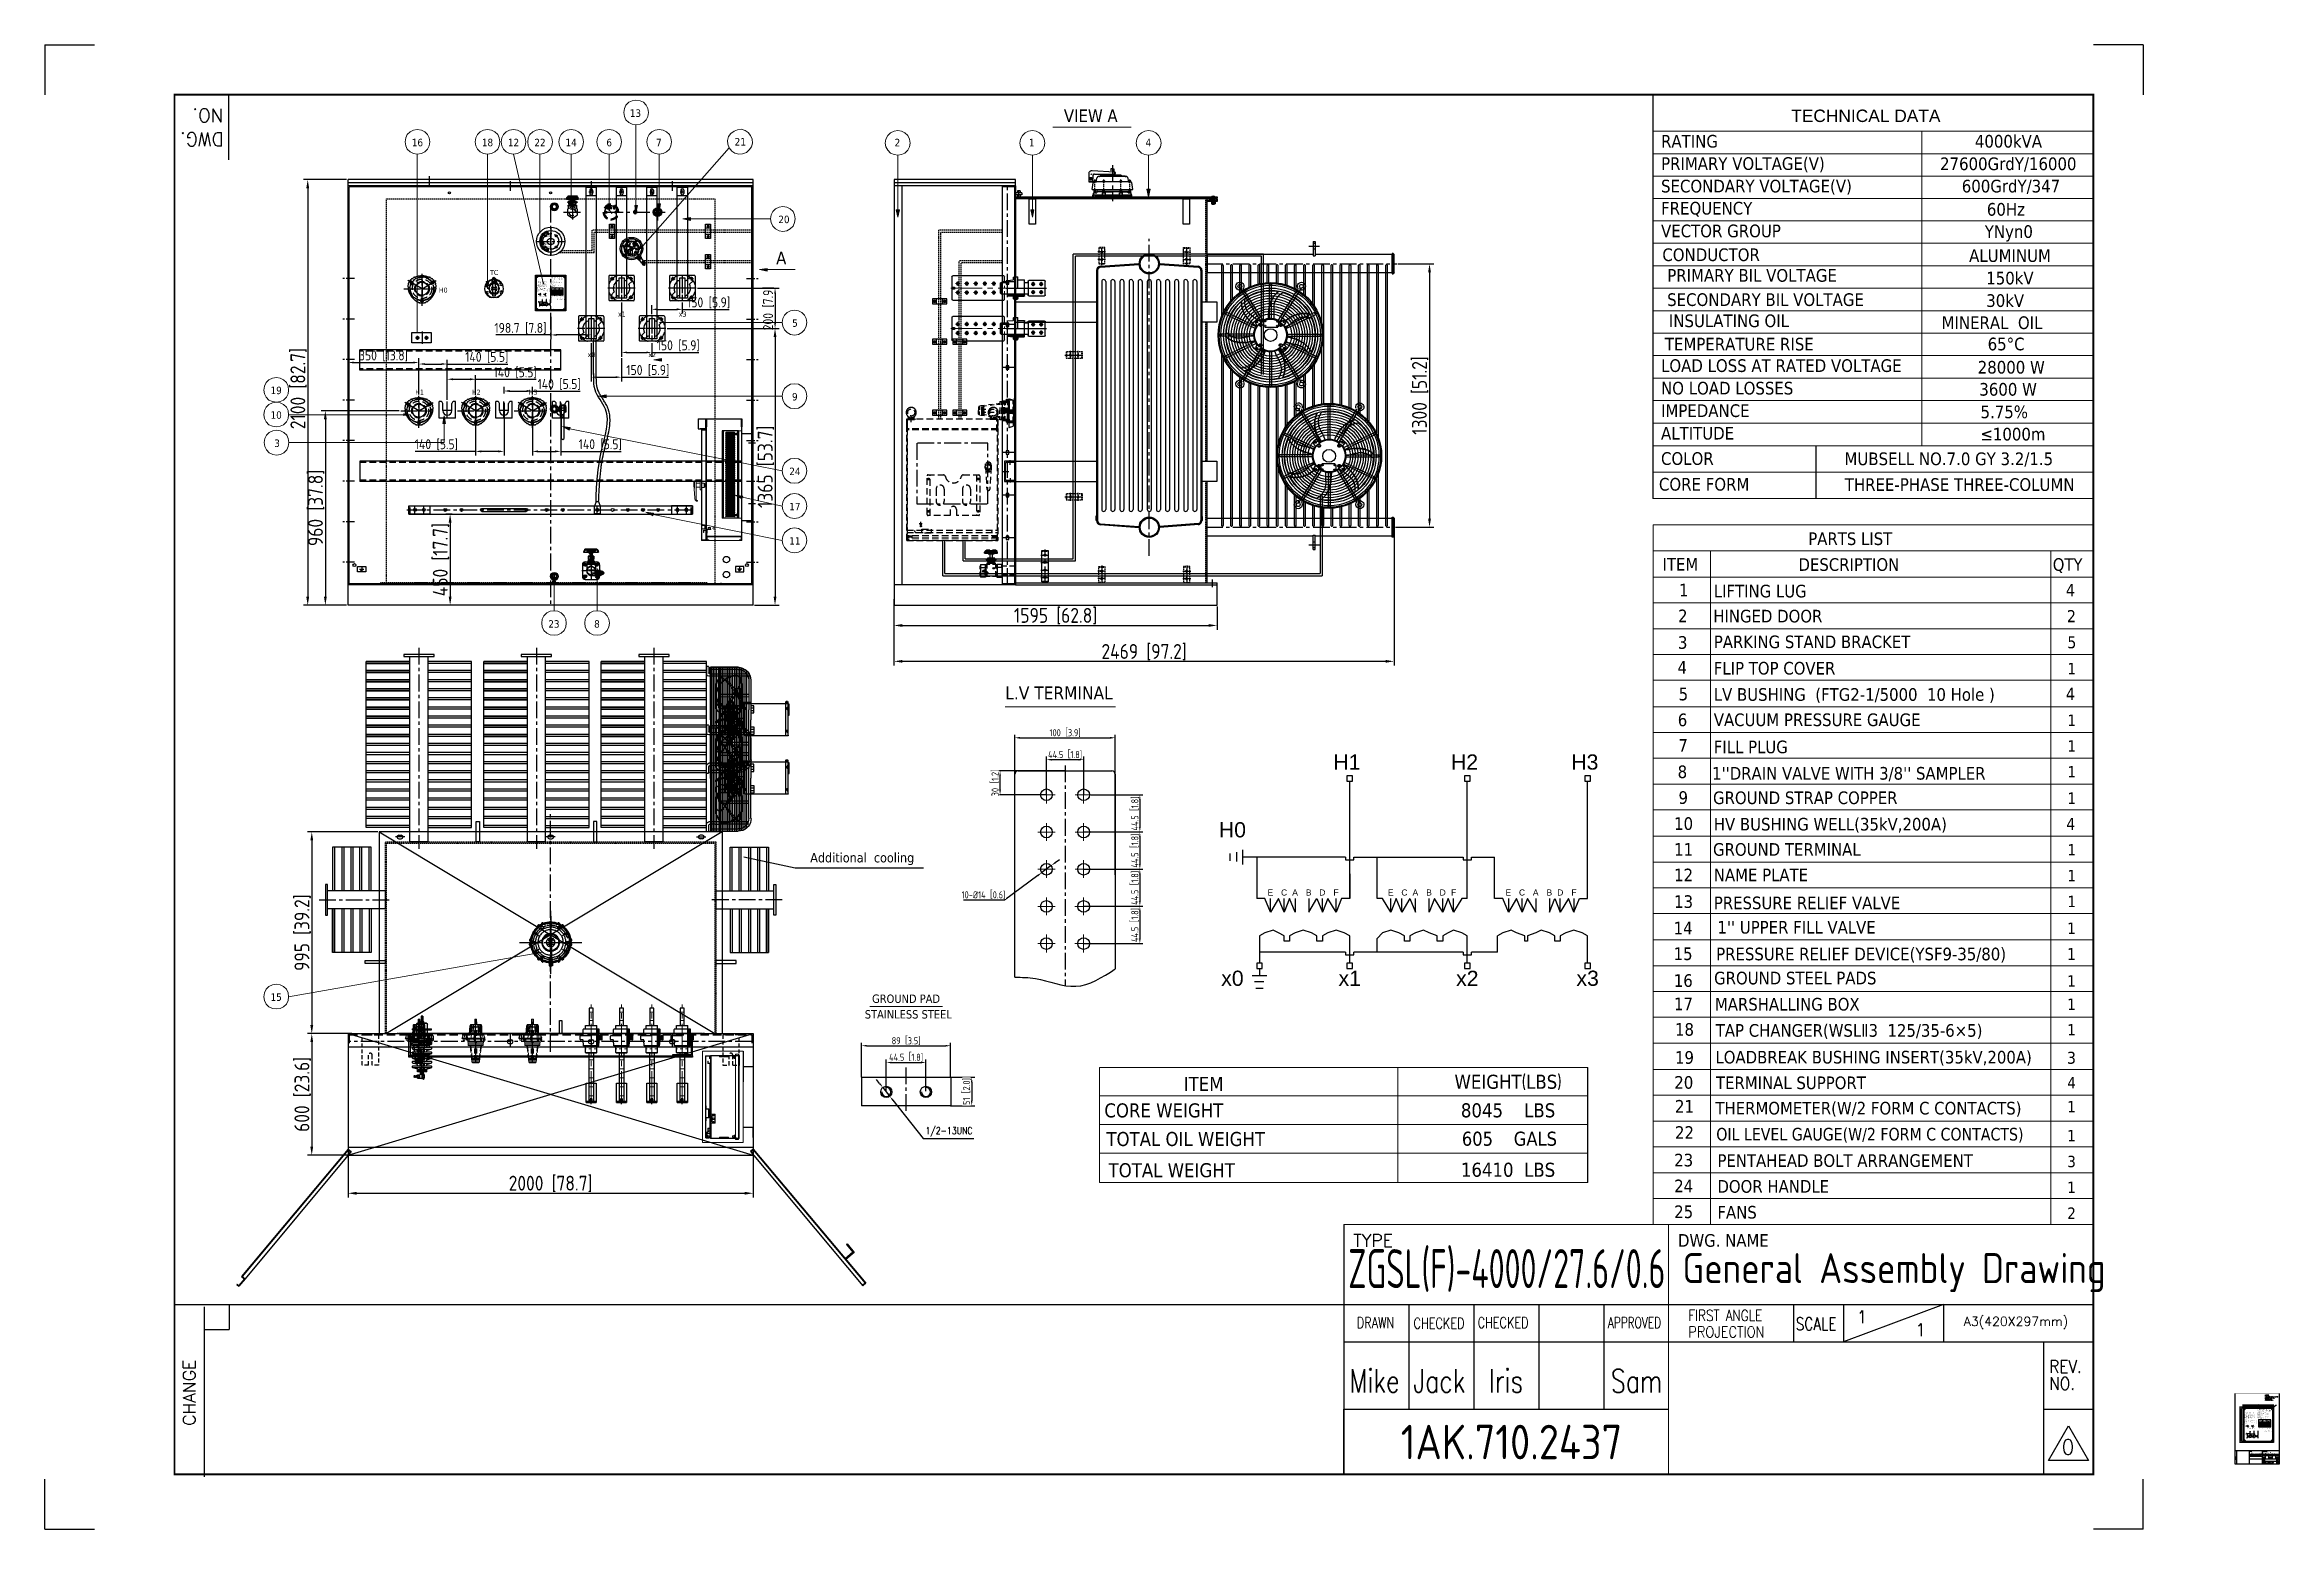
# Model space of a CAD drawing. Header units: millimetres. Extents: x 183355 to 194386, y -190559 to -183233.
import ezdxf
from ezdxf.enums import TextEntityAlignment as Align

# ---------------------------------------------------------------- set-up
doc = ezdxf.new("R2010")
doc.units = ezdxf.units.MM
doc.header["$LTSCALE"] = 13
for name, pattern in [('ACAD_ISO02W100', [15, 12, -3]), ('CENTER', [50.8, 31.75, -6.35, 6.35, -6.35]), ('CENTER2', [1.125, 0.75, -0.125, 0.125, -0.125]), ('CENTERX2', [101.6, 63.5, -12.7, 12.7, -12.7]), ('DASHED', [0.75, 0.5, -0.25]), ('HIDDEN', [9.525, 6.35, -3.175]), ('点画线', [18, 12, -2, 2, -2]), ('虚线', [2, 1, -1])]:
    doc.linetypes.add(name, pattern=pattern)
doc.layers.get('0').update_dxf_attribs({"color": 1, "linetype": 'CENTER'})
for name, color, linetype in [('1', 4, 'Continuous'), ('1轮廓实线层', 7, 'Continuous'), ('2', 3, 'Continuous'), ('2细线层', 4, 'Continuous'), ('3', 6, 'HIDDEN'), ('3中心线层', 1, 'CENTER'), ('4', 2, 'HIDDEN'), ('4虚线层', 6, 'DASHED'), ('5剖面线层', 2, 'Continuous'), ('6文字层', 3, 'Continuous'), ('C00-00-00', 7, 'Continuous'), ('PDF_0', 7, 'Continuous'), ('PDF_Geometry', 7, 'Continuous'), ('PDF_几何图形', 7, 'Continuous'), ('中心线', 1, 'CENTER2'), ('图层2', 3, 'Continuous'), ('粗实线', 4, 'Continuous'), ('细实线', 2, 'Continuous'), ('虚线', 6, 'HIDDEN')]:
    doc.layers.add(name, color=color, linetype=linetype)
for name, color, linetype, lineweight in [('1粗实线', 4, 'Continuous', 50), ('2细实线', 3, 'Continuous', 20), ('中心线层', 1, '点画线', 18), ('剖面线层', 4, 'Continuous', 18), ('标注、文本', 3, 'Continuous', 25), ('虚线层', 6, '虚线', 18), ('铁心', 3, 'Continuous', 0)]:
    doc.layers.add(name, color=color, linetype=linetype, lineweight=lineweight)
doc.layers.add('paper', color=254, linetype='Continuous', plot=False)
doc.layers.add('PDF_实体填充', color=7, linetype='Continuous', true_color=0xffffff)
doc.styles.add('DWG_BLOCK', font='romant.shx', dxfattribs={"width": 0.8})
doc.styles.add('Note Text (ANSI)', font='arial.ttf')
doc.styles.add('PDF Arial', font='arial.ttf')
doc.styles.add('PDF FangSong', font='simfang.ttf')
doc.styles.add('ROMANS', font='romans.shx', dxfattribs={"bigfont": 'whgtxt.shx'})
doc.styles.get("Standard").update_dxf_attribs({"font": 'gbenor.shx', "bigfont": 'gbcbig.shx'})
doc.styles.add('Tahoma$001', font='tahoma.ttf', dxfattribs={"height": 2.159784})
doc.styles.add('Tahoma_txtstyle_28.83_0_0', font='tahoma.ttf')
doc.styles.add('Tahoma_txtstyle_28.93_0_0', font='tahoma.ttf')
doc.styles.add('Tahoma_txtstyle_30.40_0_0', font='tahoma.ttf')
doc.styles.add('Tahoma_txtstyle_30.51_0_0', font='tahoma.ttf')
doc.styles.add('Tahoma_txtstyle_38.05_0_0', font='tahoma.ttf')
doc.dimstyles.new('1-15', dxfattribs={"dimscale": 10, "dimtxt": 3.5, "dimasz": 2, "dimexe": 1.5, "dimexo": 0.5, "dimgap": 0.5, "dimtad": 1, "dimtoh": 1, "dimdec": 1, "dimdsep": 46, "dimtxsty": 'Standard', "dimcen": 2.5, "dimclrd": 3, "dimclre": 3, "dimclrt": 3, "dimadec": 0, "dimazin": 2, "dimtfac": 1, "dimtdec": 1, "dimtmove": 0, "dimatfit": 2, "dimfxl": 1, "dimarcsym": 0})
doc.dimstyles.new('ISO-25', dxfattribs={"dimtxt": 2.5, "dimasz": 2.5, "dimexe": 1.25, "dimexo": 0.625, "dimtad": 1, "dimtxsty": 'Standard', "dimcen": 2.5, "dimadec": 0, "dimazin": 0, "dimtfac": 1, "dimtmove": 0, "dimatfit": 3, "dimfxl": 1, "dimarcsym": 0})
doc.dimstyles.new('丁晓菲', dxfattribs={"dimscale": 10, "dimtxt": 3.5, "dimasz": 2.5, "dimexe": 1.5, "dimexo": 0, "dimgap": 0.5, "dimtad": 1, "dimtoh": 1, "dimtxsty": 'Standard', "dimcen": 2.5, "dimclrd": 3, "dimclre": 3, "dimclrt": 2, "dimadec": 0, "dimazin": 0, "dimtfac": 1, "dimtmove": 0, "dimatfit": 2, "dimfxl": 1, "dimarcsym": 0})
doc.dimstyles.new('英寸 1-10', dxfattribs={"dimscale": 14, "dimtxt": 3.5, "dimasz": 2, "dimexe": 1.5, "dimexo": 0.5, "dimgap": 0.5, "dimtad": 1, "dimtoh": 1, "dimdec": 1, "dimdsep": 46, "dimtxsty": 'Standard', "dimcen": 2.5, "dimclrd": 3, "dimclre": 3, "dimclrt": 3, "dimadec": 0, "dimazin": 2, "dimtfac": 1, "dimtdec": 1, "dimtmove": 0, "dimatfit": 2, "dimfxl": 1, "dimarcsym": 0})

# ---------------------------------------------------------------- blocks, each defined once
blk = doc.blocks.new('*D60')
at = {"layer": 'Defpoints', "color": 0}
for p in [(188639, -186653), (188144, -187366), (188639, -187329)]:
    blk.add_point(p, dxfattribs=at)
at = {"layer": '标注、文本', "color": 3, "lineweight": -2}
for p, q in [((188144, -187366), (188144, -186638)), ((188169, -186653), (188614, -186653)), ((188639, -187329), (188639, -186638))]:
    blk.add_line(p, q, dxfattribs=at)
at = {"layer": '标注、文本', "color": 3}
for points in [[(188169, -186649), (188169, -186658), (188144, -186653)], [(188614, -186649), (188614, -186658), (188639, -186653)]]:
    blk.add_solid(points, dxfattribs=at)
at = {"layer": '标注、文本', "color": 2, "insert": (188392, -186630), "char_height": 35, "attachment_point": 5, "bg_fill": 3, "box_fill_scale": 1.1, "bg_fill_color": 256, "bg_fill_true_color": 13158600, "bg_fill_transparency": 14579444}
blk.add_mtext('100［3.9]', dxfattribs=at)
blk = doc.blocks.new('*D61')
at = {"layer": 'Defpoints', "color": 0}
for p in [(188392, -186817), (188300, -186935)]:
    blk.add_point(p, dxfattribs=at)
at = {"layer": '标注、文本', "color": 3, "lineweight": -2}
for p, q in [((188392, -186817), (188056, -186817)), ((188071, -186910), (188071, -186842)), ((188300, -186935), (188056, -186935))]:
    blk.add_line(p, q, dxfattribs=at)
at = {"layer": '标注、文本', "color": 3}
for points in [[(188067, -186842), (188075, -186842), (188071, -186817)], [(188067, -186910), (188075, -186910), (188071, -186935)]]:
    blk.add_solid(points, dxfattribs=at)
at = {"layer": '标注、文本', "color": 2, "insert": (188048, -186876), "char_height": 35, "attachment_point": 5, "rotation": 90, "bg_fill": 3, "box_fill_scale": 1.1, "bg_fill_color": 256, "bg_fill_true_color": 13158600, "bg_fill_transparency": 4748332}
blk.add_mtext('30［1.2]', dxfattribs=at)
at = {"layer": 'Defpoints', "color": 0}
blk.add_point((188071, -186817), dxfattribs=at)
blk = doc.blocks.new('*D62')
at = {"layer": 'Defpoints', "color": 0}
for p in [(188300, -186935), (188484, -186935)]:
    blk.add_point(p, dxfattribs=at)
at = {"layer": '标注、文本', "color": 3, "lineweight": -2}
for p, q in [((188300, -186935), (188300, -186746)), ((188325, -186761), (188459, -186761)), ((188484, -186935), (188484, -186746))]:
    blk.add_line(p, q, dxfattribs=at)
at = {"layer": '标注、文本', "color": 3}
for points in [[(188325, -186757), (188325, -186766), (188300, -186761)], [(188459, -186757), (188459, -186766), (188484, -186761)]]:
    blk.add_solid(points, dxfattribs=at)
at = {"layer": '标注、文本', "color": 2, "insert": (188392, -186738), "char_height": 35, "attachment_point": 5, "bg_fill": 3, "box_fill_scale": 1.1, "bg_fill_color": 256, "bg_fill_true_color": 13158600, "bg_fill_transparency": 93}
blk.add_mtext('44.5［1.8]', dxfattribs=at)
at = {"layer": 'Defpoints', "color": 0}
blk.add_point((188484, -186761), dxfattribs=at)
blk = doc.blocks.new('*D63')
at = {"layer": 'Defpoints', "color": 0}
for p in [(188520, -186935), (188484, -187118)]:
    blk.add_point(p, dxfattribs=at)
at = {"layer": '标注、文本', "color": 3, "lineweight": -2}
for p, q in [((188520, -186935), (188776, -186935)), ((188761, -186960), (188761, -187093)), ((188484, -187118), (188776, -187118))]:
    blk.add_line(p, q, dxfattribs=at)
at = {"layer": '标注、文本', "color": 3}
for points in [[(188757, -186960), (188765, -186960), (188761, -186935)], [(188757, -187093), (188765, -187093), (188761, -187118)]]:
    blk.add_solid(points, dxfattribs=at)
at = {"layer": '标注、文本', "color": 2, "insert": (188738, -187027), "char_height": 35, "attachment_point": 5, "rotation": 89.979, "bg_fill": 3, "box_fill_scale": 1.1, "bg_fill_color": 256, "bg_fill_true_color": 13158600, "bg_fill_transparency": 14579444}
blk.add_mtext('44.5［1.8]', dxfattribs=at)
at = {"layer": 'Defpoints', "color": 0}
blk.add_point((188761, -187118), dxfattribs=at)
blk = doc.blocks.new('*D64')
at = {"layer": 'Defpoints', "color": 0}
for p in [(188323, -187284), (188277, -187318)]:
    blk.add_point(p, dxfattribs=at)
at = {"layer": '标注、文本', "color": 3, "lineweight": -2}
for p, q in [((188323, -187284), (188277, -187318)), ((188343, -187269), (188364, -187254)), ((188257, -187333), (188093, -187454)), ((188093, -187454), (187890, -187454))]:
    blk.add_line(p, q, dxfattribs=at)
at = {"layer": '标注、文本', "color": 3}
for points in [[(188341, -187266), (188346, -187273), (188323, -187284)], [(188254, -187330), (188259, -187337), (188277, -187318)]]:
    blk.add_solid(points, dxfattribs=at)
at = {"layer": '标注、文本', "color": 2, "insert": (187989, -187430), "char_height": 35, "attachment_point": 5, "bg_fill": 3, "box_fill_scale": 1.1, "bg_fill_color": 256, "bg_fill_true_color": 13158600, "bg_fill_transparency": 14579444}
blk.add_mtext('10-%%C14［0.6]', dxfattribs=at)
blk = doc.blocks.new('A$C7E3E7139')
at = {"layer": '1', "color": 1, "linetype": 'CENTERX2', "lineweight": -3, "ltscale": 0.1}
blk.add_line((260, 361), (260, 0), dxfattribs=at)
blk.add_line((260, 361), (260, 0), dxfattribs=at)
blk.add_line((260, 361), (260, 0), dxfattribs=at)
blk.add_line((260, 361), (260, 0), dxfattribs=at)
at = {"layer": '1', "ltscale": 5}
for p, q in [((215, 294), (0, 294)), ((215, 294), (0, 294)), ((0, 104), (0, 294)), ((215, 294), (0, 294)), ((215, 294), (0, 294)), ((0, 104), (0, 294)), ((215, 294), (0, 294)), ((215, 294), (0, 294)), ((215, 294), (0, 294)), ((215, 294), (0, 294)), ((0, 294), (215, 294)), ((0, 294), (215, 294)), ((215, 294), (0, 294)), ((215, 294), (0, 294)), ((215, 294), (0, 294)), ((215, 294), (0, 294)), ((0, 294), (215, 294)), ((0, 294), (215, 294)), ((215, 294), (0, 294)), ((215, 294), (0, 294)), ((215, 294), (0, 294)), ((215, 294), (0, 294)), ((0, 294), (215, 294)), ((0, 294), (215, 294)), ((215, 294), (0, 294)), ((215, 294), (0, 294)), ((215, 294), (0, 294)), ((215, 294), (0, 294)), ((0, 294), (215, 294)), ((0, 294), (215, 294)), ((215, 294), (0, 294)), ((215, 294), (0, 294)), ((215, 294), (0, 294)), ((215, 294), (0, 294)), ((0, 294), (215, 294)), ((0, 294), (215, 294)), ((215, 294), (0, 294)), ((215, 294), (0, 294)), ((215, 294), (0, 294)), ((215, 294), (0, 294)), ((0, 294), (215, 294)), ((0, 294), (215, 294)), ((215, 294), (0, 294)), ((215, 294), (0, 294)), ((215, 294), (0, 294)), ((215, 294), (0, 294)), ((0, 294), (215, 294)), ((0, 294), (215, 294)), ((215, 294), (0, 294)), ((215, 294), (0, 294)), ((215, 294), (0, 294)), ((215, 294), (0, 294)), ((0, 294), (215, 294)), ((0, 294), (215, 294)), ((215, 294), (0, 294)), ((215, 294), (0, 294)), ((215, 294), (0, 294)), ((215, 294), (0, 294)), ((0, 294), (215, 294)), ((0, 294), (215, 294)), ((215, 294), (0, 294)), ((215, 294), (0, 294)), ((215, 294), (0, 294)), ((215, 294), (0, 294)), ((0, 294), (215, 294)), ((0, 294), (215, 294)), ((215, 294), (0, 294)), ((215, 294), (0, 294)), ((215, 294), (0, 294)), ((215, 294), (0, 294)), ((0, 294), (215, 294)), ((0, 294), (215, 294)), ((215, 294), (0, 294)), ((215, 294), (0, 294)), ((215, 294), (0, 294)), ((215, 294), (0, 294)), ((0, 294), (215, 294)), ((0, 294), (215, 294)), ((215, 294), (0, 294)), ((215, 294), (0, 294)), ((215, 294), (0, 294)), ((215, 294), (0, 294)), ((0, 294), (215, 294)), ((0, 294), (215, 294)), ((215, 294), (0, 294)), ((215, 294), (0, 294)), ((215, 294), (0, 294)), ((215, 294), (0, 294)), ((0, 294), (215, 294)), ((0, 294), (215, 294)), ((215, 294), (0, 294)), ((215, 294), (0, 294)), ((215, 294), (0, 294)), ((215, 294), (0, 294)), ((0, 294), (215, 294)), ((0, 294), (215, 294)), ((215, 294), (0, 294)), ((215, 294), (0, 294)), ((215, 294), (0, 294)), ((215, 294), (0, 294)), ((0, 294), (215, 294)), ((0, 294), (215, 294)), ((215, 294), (0, 294)), ((215, 294), (0, 294)), ((215, 294), (0, 294)), ((215, 294), (0, 294)), ((0, 294), (215, 294)), ((0, 294), (215, 294)), ((215, 294), (0, 294)), ((215, 294), (0, 294)), ((215, 294), (0, 294)), ((215, 294), (0, 294)), ((0, 294), (215, 294)), ((0, 294), (215, 294)), ((215, 294), (0, 294)), ((215, 294), (0, 294)), ((215, 294), (0, 294)), ((215, 294), (0, 294)), ((0, 294), (215, 294)), ((0, 294), (215, 294)), ((215, 294), (0, 294)), ((215, 294), (0, 294)), ((215, 294), (0, 294)), ((215, 294), (0, 294)), ((0, 294), (215, 294)), ((0, 294), (215, 294)), ((215, 294), (0, 294)), ((215, 294), (0, 294)), ((215, 294), (0, 294)), ((215, 294), (0, 294)), ((0, 294), (215, 294)), ((0, 294), (215, 294)), ((215, 294), (0, 294)), ((215, 294), (0, 294)), ((215, 294), (0, 294)), ((215, 294), (0, 294)), ((0, 294), (215, 294)), ((0, 294), (215, 294)), ((215, 294), (0, 294)), ((215, 294), (0, 294)), ((215, 294), (0, 294)), ((215, 294), (0, 294)), ((0, 294), (215, 294)), ((0, 294), (215, 294)), ((215, 294), (0, 294)), ((215, 294), (0, 294)), ((215, 294), (0, 294)), ((215, 294), (0, 294)), ((0, 294), (215, 294)), ((0, 294), (215, 294)), ((215, 284), (0, 284)), ((215, 284), (0, 284)), ((215, 284), (0, 284)), ((215, 284), (0, 284)), ((215, 284), (0, 284)), ((215, 284), (0, 284)), ((215, 284), (0, 284)), ((215, 284), (0, 284)), ((0, 284), (215, 284)), ((215, 284), (0, 284)), ((215, 284), (0, 284)), ((215, 284), (0, 284)), ((215, 284), (0, 284)), ((0, 284), (215, 284)), ((215, 284), (0, 284)), ((215, 284), (0, 284)), ((215, 284), (0, 284)), ((215, 284), (0, 284)), ((0, 284), (215, 284)), ((215, 284), (0, 284)), ((215, 284), (0, 284)), ((215, 284), (0, 284)), ((215, 284), (0, 284)), ((0, 284), (215, 284)), ((215, 284), (0, 284)), ((215, 284), (0, 284)), ((215, 284), (0, 284)), ((215, 284), (0, 284)), ((0, 284), (215, 284)), ((215, 284), (0, 284)), ((215, 284), (0, 284)), ((215, 284), (0, 284)), ((215, 284), (0, 284)), ((0, 284), (215, 284)), ((215, 284), (0, 284)), ((215, 284), (0, 284)), ((215, 284), (0, 284)), ((215, 284), (0, 284)), ((0, 284), (215, 284)), ((215, 284), (0, 284)), ((215, 284), (0, 284)), ((215, 284), (0, 284)), ((215, 284), (0, 284)), ((0, 284), (215, 284)), ((215, 284), (0, 284)), ((215, 284), (0, 284)), ((215, 284), (0, 284)), ((215, 284), (0, 284)), ((0, 284), (215, 284)), ((215, 284), (0, 284)), ((215, 284), (0, 284)), ((215, 284), (0, 284)), ((215, 284), (0, 284)), ((0, 284), (215, 284)), ((215, 284), (0, 284)), ((215, 284), (0, 284)), ((215, 284), (0, 284)), ((215, 284), (0, 284)), ((0, 284), (215, 284)), ((215, 284), (0, 284)), ((215, 284), (0, 284)), ((215, 284), (0, 284)), ((215, 284), (0, 284)), ((0, 284), (215, 284)), ((215, 284), (0, 284)), ((215, 284), (0, 284)), ((215, 284), (0, 284)), ((215, 284), (0, 284)), ((0, 284), (215, 284)), ((215, 284), (0, 284)), ((215, 284), (0, 284)), ((215, 284), (0, 284)), ((215, 284), (0, 284)), ((0, 284), (215, 284)), ((215, 284), (0, 284)), ((215, 284), (0, 284)), ((215, 284), (0, 284)), ((215, 284), (0, 284)), ((0, 284), (215, 284)), ((215, 284), (0, 284)), ((215, 284), (0, 284)), ((215, 284), (0, 284)), ((215, 284), (0, 284)), ((0, 284), (215, 284)), ((215, 284), (0, 284)), ((215, 284), (0, 284)), ((215, 284), (0, 284)), ((215, 284), (0, 284)), ((0, 284), (215, 284)), ((215, 284), (0, 284)), ((215, 284), (0, 284)), ((215, 284), (0, 284)), ((215, 284), (0, 284)), ((0, 284), (215, 284)), ((215, 284), (0, 284)), ((215, 284), (0, 284)), ((215, 284), (0, 284)), ((215, 284), (0, 284)), ((0, 284), (215, 284)), ((215, 284), (0, 284)), ((215, 284), (0, 284)), ((215, 284), (0, 284)), ((215, 284), (0, 284)), ((0, 284), (215, 284)), ((215, 284), (0, 284)), ((215, 284), (0, 284)), ((215, 284), (0, 284)), ((215, 284), (0, 284)), ((0, 284), (215, 284)), ((215, 284), (0, 284)), ((215, 284), (0, 284)), ((215, 284), (0, 284)), ((215, 284), (0, 284)), ((0, 284), (215, 284)), ((215, 284), (0, 284)), ((215, 284), (0, 284)), ((215, 284), (0, 284)), ((215, 284), (0, 284)), ((0, 284), (215, 284)), ((215, 284), (0, 284)), ((215, 284), (0, 284)), ((215, 284), (0, 284)), ((215, 284), (0, 284)), ((0, 284), (215, 284)), ((215, 249), (0, 249)), ((215, 249), (0, 249)), ((215, 249), (0, 249)), ((215, 249), (0, 249)), ((215, 239), (0, 239)), ((215, 239), (0, 239)), ((215, 239), (0, 239)), ((215, 239), (0, 239)), ((335, 329), (185, 329)), ((185, 329), (185, 319)), ((335, 329), (185, 329)), ((185, 329), (185, 319)), ((185, 319), (335, 319)), ((185, 319), (335, 319)), ((215, 34), (215, 319)), ((215, 34), (215, 319)), ((305, 34), (305, 319)), ((305, 34), (305, 319)), ((520, 294), (305, 294)), ((520, 294), (305, 294)), ((520, 294), (305, 294)), ((520, 294), (305, 294)), ((520, 294), (305, 294)), ((520, 294), (305, 294)), ((520, 294), (305, 294)), ((520, 294), (305, 294)), ((520, 294), (305, 294)), ((520, 294), (305, 294)), ((520, 294), (305, 294)), ((520, 294), (305, 294)), ((520, 294), (305, 294)), ((520, 294), (305, 294)), ((520, 294), (305, 294)), ((520, 294), (305, 294)), ((520, 294), (305, 294)), ((520, 294), (305, 294)), ((520, 294), (305, 294)), ((520, 294), (305, 294)), ((520, 294), (305, 294)), ((520, 294), (305, 294)), ((520, 294), (305, 294)), ((520, 294), (305, 294)), ((520, 294), (305, 294)), ((520, 294), (305, 294)), ((520, 294), (305, 294)), ((520, 294), (305, 294)), ((520, 294), (305, 294)), ((520, 294), (305, 294)), ((520, 294), (305, 294)), ((520, 294), (305, 294)), ((520, 294), (305, 294)), ((520, 294), (305, 294)), ((520, 294), (305, 294)), ((520, 294), (305, 294)), ((520, 294), (305, 294)), ((520, 294), (305, 294)), ((520, 294), (305, 294)), ((520, 294), (305, 294)), ((520, 294), (305, 294)), ((520, 294), (305, 294)), ((520, 294), (305, 294)), ((520, 294), (305, 294)), ((520, 294), (305, 294)), ((520, 294), (305, 294)), ((520, 294), (305, 294)), ((520, 294), (305, 294)), ((520, 294), (305, 294)), ((520, 294), (305, 294)), ((520, 294), (305, 294)), ((520, 294), (305, 294)), ((520, 294), (305, 294)), ((520, 294), (305, 294)), ((520, 294), (305, 294)), ((520, 294), (305, 294)), ((520, 294), (305, 294)), ((520, 294), (305, 294)), ((520, 294), (305, 294)), ((520, 294), (305, 294)), ((520, 294), (305, 294)), ((520, 294), (305, 294)), ((520, 294), (305, 294)), ((520, 294), (305, 294)), ((520, 294), (305, 294)), ((520, 294), (305, 294)), ((520, 294), (305, 294)), ((520, 294), (305, 294)), ((520, 294), (305, 294)), ((520, 294), (305, 294)), ((520, 294), (305, 294)), ((520, 294), (305, 294)), ((520, 294), (305, 294)), ((520, 294), (305, 294)), ((520, 294), (305, 294)), ((520, 294), (305, 294)), ((520, 294), (305, 294)), ((520, 294), (305, 294)), ((520, 294), (305, 294)), ((520, 294), (305, 294)), ((520, 294), (305, 294)), ((520, 294), (305, 294)), ((520, 294), (305, 294)), ((520, 294), (305, 294)), ((520, 294), (305, 294)), ((520, 294), (305, 294)), ((520, 294), (305, 294)), ((520, 294), (305, 294)), ((520, 294), (305, 294)), ((520, 294), (305, 294)), ((520, 294), (305, 294)), ((520, 294), (305, 294)), ((520, 294), (305, 294)), ((520, 294), (305, 294)), ((520, 294), (305, 294)), ((520, 294), (305, 294)), ((520, 294), (305, 294)), ((520, 294), (305, 294)), ((520, 284), (305, 284)), ((520, 284), (305, 284)), ((520, 284), (305, 284)), ((520, 284), (305, 284)), ((520, 284), (305, 284)), ((520, 284), (305, 284)), ((520, 284), (305, 284)), ((520, 284), (305, 284)), ((520, 284), (305, 284)), ((520, 284), (305, 284)), ((520, 284), (305, 284)), ((520, 284), (305, 284)), ((520, 284), (305, 284)), ((520, 284), (305, 284)), ((520, 284), (305, 284)), ((520, 284), (305, 284)), ((520, 284), (305, 284)), ((520, 284), (305, 284)), ((520, 284), (305, 284)), ((520, 284), (305, 284)), ((520, 284), (305, 284)), ((520, 284), (305, 284)), ((520, 284), (305, 284)), ((520, 284), (305, 284)), ((520, 284), (305, 284)), ((520, 284), (305, 284)), ((520, 284), (305, 284)), ((520, 284), (305, 284)), ((520, 284), (305, 284)), ((520, 284), (305, 284)), ((520, 284), (305, 284)), ((520, 284), (305, 284)), ((520, 284), (305, 284)), ((520, 284), (305, 284)), ((520, 284), (305, 284)), ((520, 284), (305, 284)), ((520, 284), (305, 284)), ((520, 284), (305, 284)), ((520, 284), (305, 284)), ((520, 284), (305, 284)), ((520, 284), (305, 284)), ((520, 284), (305, 284)), ((520, 284), (305, 284)), ((520, 284), (305, 284)), ((520, 284), (305, 284)), ((520, 284), (305, 284)), ((520, 284), (305, 284)), ((520, 284), (305, 284)), ((520, 284), (305, 284)), ((520, 284), (305, 284)), ((520, 284), (305, 284)), ((520, 284), (305, 284)), ((520, 284), (305, 284)), ((520, 284), (305, 284)), ((520, 284), (305, 284)), ((520, 284), (305, 284)), ((520, 284), (305, 284)), ((520, 284), (305, 284)), ((520, 284), (305, 284)), ((520, 284), (305, 284)), ((520, 284), (305, 284)), ((520, 284), (305, 284)), ((520, 284), (305, 284)), ((520, 284), (305, 284)), ((520, 284), (305, 284)), ((520, 284), (305, 284)), ((520, 284), (305, 284)), ((520, 284), (305, 284)), ((520, 284), (305, 284)), ((520, 284), (305, 284)), ((520, 284), (305, 284)), ((520, 284), (305, 284)), ((520, 284), (305, 284)), ((520, 284), (305, 284)), ((520, 249), (305, 249)), ((520, 249), (305, 249)), ((520, 239), (305, 239)), ((520, 239), (305, 239)), ((335, 319), (335, 329)), ((335, 319), (335, 329)), ((520, 104), (520, 294)), ((520, 104), (520, 294)), ((215, 204), (0, 204)), ((215, 204), (0, 204)), ((215, 204), (0, 204)), ((215, 204), (0, 204)), ((215, 194), (0, 194)), ((215, 194), (0, 194)), ((215, 194), (0, 194)), ((215, 194), (0, 194)), ((215, 159), (0, 159)), ((215, 159), (0, 159)), ((215, 159), (0, 159)), ((215, 159), (0, 159)), ((215, 149), (0, 149)), ((215, 149), (0, 149)), ((215, 149), (0, 149)), ((215, 149), (0, 149)), ((215, 149), (0, 149)), ((215, 149), (0, 149)), ((215, 114), (0, 114)), ((215, 114), (0, 114)), ((215, 114), (0, 114)), ((215, 114), (0, 114)), ((520, 204), (305, 204)), ((520, 204), (305, 204)), ((520, 194), (305, 194)), ((520, 194), (305, 194)), ((305, 159), (520, 159)), ((305, 159), (520, 159)), ((305, 159), (520, 159)), ((305, 159), (520, 159)), ((305, 149), (520, 149)), ((305, 149), (520, 149)), ((305, 149), (520, 149)), ((305, 149), (520, 149)), ((305, 149), (520, 149)), ((305, 149), (520, 149)), ((305, 114), (520, 114)), ((305, 114), (520, 114)), ((305, 114), (520, 114)), ((305, 114), (520, 114)), ((215, 104), (0, 104)), ((215, 104), (0, 104)), ((215, 104), (0, 104)), ((215, 104), (0, 104)), ((215, 104), (0, 104)), ((215, 104), (0, 104)), ((305, 34), (215, 34)), ((305, 34), (215, 34)), ((305, 104), (520, 104)), ((305, 104), (520, 104)), ((305, 104), (520, 104)), ((305, 104), (520, 104)), ((305, 104), (520, 104)), ((305, 104), (520, 104)), ((305, 97), (305, 97)), ((305, 97), (305, 97)), ((305, 97), (305, 97)), ((305, 97), (305, 97))]:
    blk.add_line(p, q, dxfattribs=at)
at = {"layer": '标注、文本', "color": 4, "lineweight": 30}
for p, q in [((215, 294), (0, 294)), ((215, 294), (0, 294)), ((0, 104), (0, 294)), ((215, 294), (0, 294)), ((215, 294), (0, 294)), ((0, 104), (0, 294)), ((215, 294), (0, 294)), ((215, 294), (0, 294)), ((215, 294), (0, 294)), ((215, 294), (0, 294)), ((0, 294), (215, 294)), ((0, 294), (215, 294)), ((215, 294), (0, 294)), ((215, 294), (0, 294)), ((215, 294), (0, 294)), ((215, 294), (0, 294)), ((0, 294), (215, 294)), ((0, 294), (215, 294)), ((215, 294), (0, 294)), ((215, 294), (0, 294)), ((215, 294), (0, 294)), ((215, 294), (0, 294)), ((0, 294), (215, 294)), ((0, 294), (215, 294)), ((215, 294), (0, 294)), ((215, 294), (0, 294)), ((215, 294), (0, 294)), ((215, 294), (0, 294)), ((0, 294), (215, 294)), ((0, 294), (215, 294)), ((215, 294), (0, 294)), ((215, 294), (0, 294)), ((215, 294), (0, 294)), ((215, 294), (0, 294)), ((0, 294), (215, 294)), ((0, 294), (215, 294)), ((215, 294), (0, 294)), ((215, 294), (0, 294)), ((215, 294), (0, 294)), ((215, 294), (0, 294)), ((0, 294), (215, 294)), ((0, 294), (215, 294)), ((215, 294), (0, 294)), ((215, 294), (0, 294)), ((215, 294), (0, 294)), ((215, 294), (0, 294)), ((0, 294), (215, 294)), ((0, 294), (215, 294)), ((215, 294), (0, 294)), ((215, 294), (0, 294)), ((215, 294), (0, 294)), ((215, 294), (0, 294)), ((0, 294), (215, 294)), ((0, 294), (215, 294)), ((215, 294), (0, 294)), ((215, 294), (0, 294)), ((215, 294), (0, 294)), ((215, 294), (0, 294)), ((0, 294), (215, 294)), ((0, 294), (215, 294)), ((215, 294), (0, 294)), ((215, 294), (0, 294)), ((215, 294), (0, 294)), ((215, 294), (0, 294)), ((0, 294), (215, 294)), ((0, 294), (215, 294)), ((215, 294), (0, 294)), ((215, 294), (0, 294)), ((215, 294), (0, 294)), ((215, 294), (0, 294)), ((0, 294), (215, 294)), ((0, 294), (215, 294)), ((215, 294), (0, 294)), ((215, 294), (0, 294)), ((215, 294), (0, 294)), ((215, 294), (0, 294)), ((0, 294), (215, 294)), ((0, 294), (215, 294)), ((215, 294), (0, 294)), ((215, 294), (0, 294)), ((215, 294), (0, 294)), ((215, 294), (0, 294)), ((0, 294), (215, 294)), ((0, 294), (215, 294)), ((215, 294), (0, 294)), ((215, 294), (0, 294)), ((215, 294), (0, 294)), ((215, 294), (0, 294)), ((0, 294), (215, 294)), ((0, 294), (215, 294)), ((215, 294), (0, 294)), ((215, 294), (0, 294)), ((215, 294), (0, 294)), ((215, 294), (0, 294)), ((0, 294), (215, 294)), ((0, 294), (215, 294)), ((215, 294), (0, 294)), ((215, 294), (0, 294)), ((215, 294), (0, 294)), ((215, 294), (0, 294)), ((0, 294), (215, 294)), ((0, 294), (215, 294)), ((215, 294), (0, 294)), ((215, 294), (0, 294)), ((215, 294), (0, 294)), ((215, 294), (0, 294)), ((0, 294), (215, 294)), ((0, 294), (215, 294)), ((215, 294), (0, 294)), ((215, 294), (0, 294)), ((215, 294), (0, 294)), ((215, 294), (0, 294)), ((0, 294), (215, 294)), ((0, 294), (215, 294)), ((215, 294), (0, 294)), ((215, 294), (0, 294)), ((215, 294), (0, 294)), ((215, 294), (0, 294)), ((0, 294), (215, 294)), ((0, 294), (215, 294)), ((215, 294), (0, 294)), ((215, 294), (0, 294)), ((215, 294), (0, 294)), ((215, 294), (0, 294)), ((0, 294), (215, 294)), ((0, 294), (215, 294)), ((215, 294), (0, 294)), ((215, 294), (0, 294)), ((215, 294), (0, 294)), ((215, 294), (0, 294)), ((0, 294), (215, 294)), ((0, 294), (215, 294)), ((215, 294), (0, 294)), ((215, 294), (0, 294)), ((215, 294), (0, 294)), ((215, 294), (0, 294)), ((0, 294), (215, 294)), ((0, 294), (215, 294)), ((215, 294), (0, 294)), ((215, 294), (0, 294)), ((215, 294), (0, 294)), ((215, 294), (0, 294)), ((0, 294), (215, 294)), ((0, 294), (215, 294)), ((215, 294), (0, 294)), ((215, 294), (0, 294)), ((215, 294), (0, 294)), ((215, 294), (0, 294)), ((0, 294), (215, 294)), ((0, 294), (215, 294)), ((215, 284), (0, 284)), ((215, 284), (0, 284)), ((215, 284), (0, 284)), ((215, 284), (0, 284)), ((215, 284), (0, 284)), ((215, 284), (0, 284)), ((215, 284), (0, 284)), ((215, 284), (0, 284)), ((0, 284), (215, 284)), ((215, 284), (0, 284)), ((215, 284), (0, 284)), ((215, 284), (0, 284)), ((215, 284), (0, 284)), ((0, 284), (215, 284)), ((215, 284), (0, 284)), ((215, 284), (0, 284)), ((215, 284), (0, 284)), ((215, 284), (0, 284)), ((0, 284), (215, 284)), ((215, 284), (0, 284)), ((215, 284), (0, 284)), ((215, 284), (0, 284)), ((215, 284), (0, 284)), ((0, 284), (215, 284)), ((215, 284), (0, 284)), ((215, 284), (0, 284)), ((215, 284), (0, 284)), ((215, 284), (0, 284)), ((0, 284), (215, 284)), ((215, 284), (0, 284)), ((215, 284), (0, 284)), ((215, 284), (0, 284)), ((215, 284), (0, 284)), ((0, 284), (215, 284)), ((215, 284), (0, 284)), ((215, 284), (0, 284)), ((215, 284), (0, 284)), ((215, 284), (0, 284)), ((0, 284), (215, 284)), ((215, 284), (0, 284)), ((215, 284), (0, 284)), ((215, 284), (0, 284)), ((215, 284), (0, 284)), ((0, 284), (215, 284)), ((215, 284), (0, 284)), ((215, 284), (0, 284)), ((215, 284), (0, 284)), ((215, 284), (0, 284)), ((0, 284), (215, 284)), ((215, 284), (0, 284)), ((215, 284), (0, 284)), ((215, 284), (0, 284)), ((215, 284), (0, 284)), ((0, 284), (215, 284)), ((215, 284), (0, 284)), ((215, 284), (0, 284)), ((215, 284), (0, 284)), ((215, 284), (0, 284)), ((0, 284), (215, 284)), ((215, 284), (0, 284)), ((215, 284), (0, 284)), ((215, 284), (0, 284)), ((215, 284), (0, 284)), ((0, 284), (215, 284)), ((215, 284), (0, 284)), ((215, 284), (0, 284)), ((215, 284), (0, 284)), ((215, 284), (0, 284)), ((0, 284), (215, 284)), ((215, 284), (0, 284)), ((215, 284), (0, 284)), ((215, 284), (0, 284)), ((215, 284), (0, 284)), ((0, 284), (215, 284)), ((215, 284), (0, 284)), ((215, 284), (0, 284)), ((215, 284), (0, 284)), ((215, 284), (0, 284)), ((0, 284), (215, 284)), ((215, 284), (0, 284)), ((215, 284), (0, 284)), ((215, 284), (0, 284)), ((215, 284), (0, 284)), ((0, 284), (215, 284)), ((215, 284), (0, 284)), ((215, 284), (0, 284)), ((215, 284), (0, 284)), ((215, 284), (0, 284)), ((0, 284), (215, 284)), ((215, 284), (0, 284)), ((215, 284), (0, 284)), ((215, 284), (0, 284)), ((215, 284), (0, 284)), ((0, 284), (215, 284)), ((215, 284), (0, 284)), ((215, 284), (0, 284)), ((215, 284), (0, 284)), ((215, 284), (0, 284)), ((0, 284), (215, 284)), ((215, 284), (0, 284)), ((215, 284), (0, 284)), ((215, 284), (0, 284)), ((215, 284), (0, 284)), ((0, 284), (215, 284)), ((215, 284), (0, 284)), ((215, 284), (0, 284)), ((215, 284), (0, 284)), ((215, 284), (0, 284)), ((0, 284), (215, 284)), ((215, 284), (0, 284)), ((215, 284), (0, 284)), ((215, 284), (0, 284)), ((215, 284), (0, 284)), ((0, 284), (215, 284)), ((215, 284), (0, 284)), ((215, 284), (0, 284)), ((215, 284), (0, 284)), ((215, 284), (0, 284)), ((0, 284), (215, 284)), ((215, 284), (0, 284)), ((215, 284), (0, 284)), ((215, 284), (0, 284)), ((215, 284), (0, 284)), ((0, 284), (215, 284)), ((215, 249), (0, 249)), ((215, 249), (0, 249)), ((215, 249), (0, 249)), ((215, 249), (0, 249)), ((215, 239), (0, 239)), ((215, 239), (0, 239)), ((215, 239), (0, 239)), ((215, 239), (0, 239)), ((335, 329), (185, 329)), ((185, 329), (185, 319)), ((335, 329), (185, 329)), ((185, 329), (185, 319)), ((185, 319), (335, 319)), ((185, 319), (335, 319)), ((215, 34), (215, 319)), ((215, 34), (215, 319)), ((305, 34), (305, 319)), ((305, 34), (305, 319)), ((520, 294), (305, 294)), ((520, 294), (305, 294)), ((520, 294), (305, 294)), ((520, 294), (305, 294)), ((520, 294), (305, 294)), ((520, 294), (305, 294)), ((520, 294), (305, 294)), ((520, 294), (305, 294)), ((520, 294), (305, 294)), ((520, 294), (305, 294)), ((520, 294), (305, 294)), ((520, 294), (305, 294)), ((520, 294), (305, 294)), ((520, 294), (305, 294)), ((520, 294), (305, 294)), ((520, 294), (305, 294)), ((520, 294), (305, 294)), ((520, 294), (305, 294)), ((520, 294), (305, 294)), ((520, 294), (305, 294)), ((520, 294), (305, 294)), ((520, 294), (305, 294)), ((520, 294), (305, 294)), ((520, 294), (305, 294)), ((520, 294), (305, 294)), ((520, 294), (305, 294)), ((520, 294), (305, 294)), ((520, 294), (305, 294)), ((520, 294), (305, 294)), ((520, 294), (305, 294)), ((520, 294), (305, 294)), ((520, 294), (305, 294)), ((520, 294), (305, 294)), ((520, 294), (305, 294)), ((520, 294), (305, 294)), ((520, 294), (305, 294)), ((520, 294), (305, 294)), ((520, 294), (305, 294)), ((520, 294), (305, 294)), ((520, 294), (305, 294)), ((520, 294), (305, 294)), ((520, 294), (305, 294)), ((520, 294), (305, 294)), ((520, 294), (305, 294)), ((520, 294), (305, 294)), ((520, 294), (305, 294)), ((520, 294), (305, 294)), ((520, 294), (305, 294)), ((520, 294), (305, 294)), ((520, 294), (305, 294)), ((520, 294), (305, 294)), ((520, 294), (305, 294)), ((520, 294), (305, 294)), ((520, 294), (305, 294)), ((520, 294), (305, 294)), ((520, 294), (305, 294)), ((520, 294), (305, 294)), ((520, 294), (305, 294)), ((520, 294), (305, 294)), ((520, 294), (305, 294)), ((520, 294), (305, 294)), ((520, 294), (305, 294)), ((520, 294), (305, 294)), ((520, 294), (305, 294)), ((520, 294), (305, 294)), ((520, 294), (305, 294)), ((520, 294), (305, 294)), ((520, 294), (305, 294)), ((520, 294), (305, 294)), ((520, 294), (305, 294)), ((520, 294), (305, 294)), ((520, 294), (305, 294)), ((520, 294), (305, 294)), ((520, 294), (305, 294)), ((520, 294), (305, 294)), ((520, 294), (305, 294)), ((520, 294), (305, 294)), ((520, 294), (305, 294)), ((520, 294), (305, 294)), ((520, 294), (305, 294)), ((520, 294), (305, 294)), ((520, 294), (305, 294)), ((520, 294), (305, 294)), ((520, 294), (305, 294)), ((520, 294), (305, 294)), ((520, 294), (305, 294)), ((520, 294), (305, 294)), ((520, 294), (305, 294)), ((520, 294), (305, 294)), ((520, 294), (305, 294)), ((520, 294), (305, 294)), ((520, 294), (305, 294)), ((520, 294), (305, 294)), ((520, 294), (305, 294)), ((520, 294), (305, 294)), ((520, 294), (305, 294)), ((520, 294), (305, 294)), ((520, 294), (305, 294)), ((520, 284), (305, 284)), ((520, 284), (305, 284)), ((520, 284), (305, 284)), ((520, 284), (305, 284)), ((520, 284), (305, 284)), ((520, 284), (305, 284)), ((520, 284), (305, 284)), ((520, 284), (305, 284)), ((520, 284), (305, 284)), ((520, 284), (305, 284)), ((520, 284), (305, 284)), ((520, 284), (305, 284)), ((520, 284), (305, 284)), ((520, 284), (305, 284)), ((520, 284), (305, 284)), ((520, 284), (305, 284)), ((520, 284), (305, 284)), ((520, 284), (305, 284)), ((520, 284), (305, 284)), ((520, 284), (305, 284)), ((520, 284), (305, 284)), ((520, 284), (305, 284)), ((520, 284), (305, 284)), ((520, 284), (305, 284)), ((520, 284), (305, 284)), ((520, 284), (305, 284)), ((520, 284), (305, 284)), ((520, 284), (305, 284)), ((520, 284), (305, 284)), ((520, 284), (305, 284)), ((520, 284), (305, 284)), ((520, 284), (305, 284)), ((520, 284), (305, 284)), ((520, 284), (305, 284)), ((520, 284), (305, 284)), ((520, 284), (305, 284)), ((520, 284), (305, 284)), ((520, 284), (305, 284)), ((520, 284), (305, 284)), ((520, 284), (305, 284)), ((520, 284), (305, 284)), ((520, 284), (305, 284)), ((520, 284), (305, 284)), ((520, 284), (305, 284)), ((520, 284), (305, 284)), ((520, 284), (305, 284)), ((520, 284), (305, 284)), ((520, 284), (305, 284)), ((520, 284), (305, 284)), ((520, 284), (305, 284)), ((520, 284), (305, 284)), ((520, 284), (305, 284)), ((520, 284), (305, 284)), ((520, 284), (305, 284)), ((520, 284), (305, 284)), ((520, 284), (305, 284)), ((520, 284), (305, 284)), ((520, 284), (305, 284)), ((520, 284), (305, 284)), ((520, 284), (305, 284)), ((520, 284), (305, 284)), ((520, 284), (305, 284)), ((520, 284), (305, 284)), ((520, 284), (305, 284)), ((520, 284), (305, 284)), ((520, 284), (305, 284)), ((520, 284), (305, 284)), ((520, 284), (305, 284)), ((520, 284), (305, 284)), ((520, 284), (305, 284)), ((520, 284), (305, 284)), ((520, 284), (305, 284)), ((520, 284), (305, 284)), ((520, 284), (305, 284)), ((520, 249), (305, 249)), ((520, 249), (305, 249)), ((520, 239), (305, 239)), ((520, 239), (305, 239)), ((335, 319), (335, 329)), ((335, 319), (335, 329)), ((520, 104), (520, 294)), ((520, 104), (520, 294)), ((215, 204), (0, 204)), ((215, 204), (0, 204)), ((215, 204), (0, 204)), ((215, 204), (0, 204)), ((215, 194), (0, 194)), ((215, 194), (0, 194)), ((215, 194), (0, 194)), ((215, 194), (0, 194)), ((215, 159), (0, 159)), ((215, 159), (0, 159)), ((215, 159), (0, 159)), ((215, 159), (0, 159)), ((215, 149), (0, 149)), ((215, 149), (0, 149)), ((215, 149), (0, 149)), ((215, 149), (0, 149)), ((215, 149), (0, 149)), ((215, 149), (0, 149)), ((215, 114), (0, 114)), ((215, 114), (0, 114)), ((215, 114), (0, 114)), ((215, 114), (0, 114)), ((520, 204), (305, 204)), ((520, 204), (305, 204)), ((520, 194), (305, 194)), ((520, 194), (305, 194)), ((305, 159), (520, 159)), ((305, 159), (520, 159)), ((305, 159), (520, 159)), ((305, 159), (520, 159)), ((305, 149), (520, 149)), ((305, 149), (520, 149)), ((305, 149), (520, 149)), ((305, 149), (520, 149)), ((305, 149), (520, 149)), ((305, 149), (520, 149)), ((305, 114), (520, 114)), ((305, 114), (520, 114)), ((305, 114), (520, 114)), ((305, 114), (520, 114)), ((215, 104), (0, 104)), ((215, 104), (0, 104)), ((215, 104), (0, 104)), ((215, 104), (0, 104)), ((215, 104), (0, 104)), ((215, 104), (0, 104)), ((305, 34), (215, 34)), ((305, 34), (215, 34)), ((305, 104), (520, 104)), ((305, 104), (520, 104)), ((305, 104), (520, 104)), ((305, 104), (520, 104)), ((305, 104), (520, 104)), ((305, 104), (520, 104))]:
    blk.add_line(p, q, dxfattribs=at)
blk = doc.blocks.new('A$C78BF4BCD')
at = {"layer": '1', "color": 1, "linetype": 'CENTERX2', "lineweight": -3, "ltscale": 0.1}
for p, q in [((63, 37), (18, 37)), ((40, 0), (40, 82))]:
    blk.add_line(p, q, dxfattribs=at)
at = {"layer": '粗实线', "lineweight": 30}
for p, q in [((0, 0), (0, 82)), ((8, 82), (0, 82)), ((81, 0), (0, 0)), ((18, 37), (18, 72)), ((63, 37), (63, 72)), ((81, 82), (73, 82)), ((81, 0), (81, 82))]:
    blk.add_line(p, q, dxfattribs=at)
for centre, radius, start, end in [((8, 72), 10, 0, 90), ((40, 37), 22.5, 180, 0), ((73, 72), 10, 90, 180)]:
    blk.add_arc(centre, radius, start, end, dxfattribs=at)
blk = doc.blocks.new('A$C03F92070')
at = {"layer": '4虚线层', "ltscale": 5}
for p, q in [((68, 40), (68, 116)), ((16, 95), (11, 98)), ((16, 108), (22, 104)), ((23, 71), (112, 71)), ((62, 9), (62, 15)), ((73, 15), (73, 9)), ((114, 104), (119, 108)), ((125, 98), (119, 95))]:
    blk.add_line(p, q, dxfattribs=at)
for radius in [57.5, 48, 36, 32.5]:
    blk.add_circle((68, 71), radius, dxfattribs=at)
at = {"layer": '4虚线层', "ltscale": 5, "extrusion": (0, 0, -1)}
for centre, radius, start, end in [((-68, 71), 71.5, 20.9645, 39.0355), ((-69, 46), 90, 51.0831, 52.2343), ((-69, 46), 90, 55.4521, 61.3818), ((-69, 46), 90, 64.9245, 71.0219), ((-62, 65), 70, 71.0219, 87.9453), ((-68, -88), 224, 87.9453, 92.0547), ((-73, 65), 70, 92.0547, 108.9781), ((-67, 46), 90, 108.9781, 115.0755), ((-67, 46), 90, 118.6182, 124.5479), ((-67, 46), 90, 127.7657, 128.9169), ((-68, 71), 71.5, 140.9645, 159.0355), ((-90, 83), 90, 358.6182, 4.5479), ((-90, 83), 90, 349.4672, 355.0755), ((-90, 83), 90, 7.7657, 8.9169), ((-70, 79), 70, 331.9245, 349.4672), ((-206, 152), 224, 327.6503, 331.9245), ((-76, 70), 70, 310.1708, 327.6503), ((-89, 85), 90, 304.9245, 310.1708), ((-89, 85), 90, 295.4521, 301.3818), ((-89, 85), 90, 291.0831, 292.2343), ((-68, 71), 71.5, 260.9645, 279.0355), ((-47, 85), 90, 247.7657, 248.9169), ((-47, 85), 90, 238.6182, 244.5479), ((-47, 85), 90, 233.0262, 235.0755), ((-59, 69), 70, 212.3568, 233.0262), ((71, 151), 224, 207.2178, 212.3568), ((-66, 81), 70, 186.6023, 207.2178), ((-46, 83), 90, 171.0831, 172.2343), ((-46, 83), 90, 175.4521, 181.3818), ((-46, 83), 90, 184.9245, 186.6023)]:
    blk.add_arc(centre, radius, start, end, dxfattribs=at)
at = {"layer": '4虚线层', "ltscale": 5}
for centre, start, end in [((14, 103), 60, 240), ((19, 100), 240, 60), ((68, 15), 0, 180), ((68, 9), 180, 0), ((116, 100), 120, 300), ((122, 103), 300, 120)]:
    blk.add_arc(centre, 5.5, start, end, dxfattribs=at)
for points, knots in [([(15, 118), (15, 118), (14, 118), (14, 118), (14, 118), (14, 118), (14, 118)], [0, 0, 0, 0, 0.251749, 0.501948, 0.751171, 1, 1, 1, 1]), ([(14, 118), (14, 118), (14, 118), (14, 118), (14, 118), (14, 118), (14, 118)], [0, 0, 0, 0, 0.251777, 0.501943, 0.751136, 1, 1, 1, 1]), ([(14, 118), (14, 118), (14, 118), (14, 118), (14, 118), (14, 118), (14, 118)], [0, 0, 0, 0, 0.272943, 0.542517, 0.809704, 1, 1, 1, 1]), ([(16, 119), (16, 119), (16, 119), (15, 119), (15, 119), (15, 119), (15, 119), (15, 119), (15, 118), (15, 118), (15, 118), (15, 118)], [0, 0, 0, 0, 0.114473, 0.22719, 0.338528, 0.448878, 0.558641, 0.668227, 0.778044, 0.888502, 1, 1, 1, 1]), ([(18, 121), (18, 121), (18, 121), (18, 120), (17, 120), (17, 120), (17, 120), (16, 120), (16, 119), (16, 119), (16, 119)], [0, 0, 0, 0, 0.026865, 0.187364, 0.351072, 0.511786, 0.674931, 0.783277, 0.891149, 1, 1, 1, 1]), ([(31, 128), (31, 128), (31, 128), (31, 128), (31, 128), (31, 128), (30, 128), (30, 128), (30, 128), (30, 128), (30, 127), (29, 127), (29, 127), (29, 127), (28, 127), (28, 127), (28, 127), (27, 126), (27, 126), (27, 126), (27, 126), (26, 126), (26, 126), (26, 126), (26, 126), (26, 125), (26, 125), (26, 125), (26, 125), (26, 125), (26, 125), (26, 125)], [0, 0, 0, 0, 0.043819, 0.043819, 0.119878, 0.119878, 0.195937, 0.195937, 0.271996, 0.271996, 0.348055, 0.348055, 0.424114, 0.424114, 0.500173, 0.500173, 0.576231, 0.576231, 0.65229, 0.65229, 0.728349, 0.728349, 0.804408, 0.804408, 0.880467, 0.880467, 0.956526, 0.956526, 0.994556, 0.994556, 1, 1, 1, 1]), ([(31, 128), (31, 128), (31, 128), (30, 128), (30, 128), (30, 128), (30, 128), (30, 127), (30, 127), (30, 127), (30, 127), (30, 127), (30, 127), (29, 126), (29, 126), (29, 126), (29, 126), (28, 126), (28, 126), (28, 126), (27, 126), (27, 126), (27, 126), (27, 126), (26, 126), (26, 126), (26, 126), (26, 125)], [0, 0, 0, 0, 0.0625, 0.0625, 0.125, 0.125, 0.1875, 0.1875, 0.25, 0.25, 0.3125, 0.3125, 0.375, 0.375, 0.4375, 0.4375, 0.5, 0.5, 0.625, 0.625, 0.75, 0.75, 0.8125, 0.8125, 0.875, 0.875, 1, 1, 1, 1]), ([(110, 125), (110, 125), (110, 125), (110, 125), (110, 125), (110, 125), (110, 125), (110, 126), (110, 126), (109, 126), (109, 126), (109, 126), (109, 126), (108, 126), (108, 126), (108, 127), (108, 127), (107, 127), (107, 127), (107, 127), (107, 127), (106, 127), (106, 128), (106, 128), (106, 128), (105, 128), (105, 128), (105, 128), (105, 128), (105, 128), (105, 128), (105, 128), (105, 128), (105, 128)], [0, 0, 0, 0, 0.005743, 0.005743, 0.043766, 0.043766, 0.119813, 0.119813, 0.195859, 0.195859, 0.271906, 0.271906, 0.347952, 0.347952, 0.423999, 0.423999, 0.500046, 0.500046, 0.576092, 0.576092, 0.652139, 0.652139, 0.728185, 0.728185, 0.804232, 0.804232, 0.880279, 0.880279, 0.956325, 0.956325, 0.994349, 0.994349, 1, 1, 1, 1]), ([(110, 125), (110, 126), (110, 126), (110, 126), (110, 126), (109, 126), (109, 126), (108, 126), (108, 126), (108, 126), (107, 126), (107, 126), (107, 126), (107, 126), (106, 126), (106, 127), (106, 127), (106, 127), (106, 127), (106, 127), (106, 127), (105, 128), (105, 128), (105, 128), (105, 128), (105, 128), (105, 128), (105, 128)], [0, 0, 0, 0, 0.0625, 0.0625, 0.125, 0.125, 0.25, 0.25, 0.375, 0.375, 0.5, 0.5, 0.5625, 0.5625, 0.625, 0.625, 0.6875, 0.6875, 0.75, 0.75, 0.8125, 0.8125, 0.875, 0.875, 0.9375, 0.9375, 1, 1, 1, 1]), ([(120, 119), (120, 119), (120, 119), (120, 119), (120, 119), (119, 120), (119, 120), (119, 120), (119, 120), (118, 120), (118, 120), (118, 121), (118, 121), (118, 121)], [0, 0, 0, 0, 0.05466, 0.108896, 0.162888, 0.216817, 0.270864, 0.325211, 0.488741, 0.649833, 0.813717, 0.974388, 1, 1, 1, 1]), ([(121, 118), (121, 118), (121, 118), (121, 118), (121, 119), (121, 119), (121, 119), (120, 119), (120, 119), (120, 119), (120, 119), (120, 119)], [0, 0, 0, 0, 0.111498, 0.221956, 0.331773, 0.441359, 0.551122, 0.661472, 0.77281, 0.885527, 1, 1, 1, 1]), ([(121, 118), (121, 118), (121, 118), (121, 118), (121, 118), (121, 118), (121, 118)], [0, 0, 0, 0, 0.248829, 0.498052, 0.748251, 1, 1, 1, 1]), ([(122, 118), (122, 118), (122, 118), (122, 118), (122, 118), (122, 118), (121, 118)], [0, 0, 0, 0, 0.248864, 0.498057, 0.748223, 1, 1, 1, 1]), ([(122, 118), (122, 118), (122, 118), (122, 118), (122, 118), (122, 118), (122, 118)], [0, 0, 0, 0, 0.190293, 0.457482, 0.727057, 1, 1, 1, 1]), ([(1, 93), (1, 93), (0, 93), (0, 92), (0, 92), (0, 92), (0, 92), (0, 92), (0, 91), (0, 91), (0, 91), (0, 90), (0, 90), (0, 90)], [0, 0, 0, 0, 0.05466, 0.108897, 0.162889, 0.216817, 0.270864, 0.325211, 0.488741, 0.649833, 0.813717, 0.974388, 1, 1, 1, 1]), ([(0, 81), (0, 81), (0, 81), (0, 81), (0, 81), (0, 81), (0, 81), (0, 81), (0, 81), (0, 80), (0, 80), (0, 80), (0, 80), (0, 79), (0, 79), (0, 79), (0, 78), (0, 78), (0, 78), (0, 77), (0, 77), (0, 77), (0, 76), (0, 76), (0, 76), (0, 76), (0, 76), (0, 75), (0, 75), (0, 75), (0, 75), (0, 75), (0, 75), (0, 75)], [0, 0, 0, 0, 0.005743, 0.005743, 0.043766, 0.043766, 0.119813, 0.119813, 0.195859, 0.195859, 0.271906, 0.271906, 0.347952, 0.347952, 0.423999, 0.423999, 0.500046, 0.500046, 0.576092, 0.576092, 0.652139, 0.652139, 0.728185, 0.728185, 0.804232, 0.804232, 0.880279, 0.880279, 0.956325, 0.956325, 0.994349, 0.994349, 1, 1, 1, 1]), ([(0, 81), (0, 81), (0, 81), (0, 81), (0, 81), (0, 80), (0, 80), (0, 79), (1, 79), (1, 79), (1, 78), (1, 78), (1, 78), (1, 78), (1, 77), (1, 77), (1, 77), (1, 77), (1, 77), (1, 76), (1, 76), (1, 76), (0, 76), (0, 76), (0, 76), (0, 76), (0, 75), (0, 75)], [0, 0, 0, 0, 0.0625, 0.0625, 0.125, 0.125, 0.25, 0.25, 0.375, 0.375, 0.5, 0.5, 0.5625, 0.5625, 0.625, 0.625, 0.6875, 0.6875, 0.75, 0.75, 0.8125, 0.8125, 0.875, 0.875, 0.9375, 0.9375, 1, 1, 1, 1]), ([(1, 95), (1, 95), (1, 95), (1, 94), (1, 94), (1, 94), (1, 94)], [0, 0, 0, 0, 0.248829, 0.498052, 0.748251, 1, 1, 1, 1]), ([(1, 95), (1, 95), (1, 95), (1, 95), (1, 95), (1, 95), (1, 95)], [0, 0, 0, 0, 0.190297, 0.457484, 0.727058, 1, 1, 1, 1]), ([(1, 94), (1, 94), (1, 94), (1, 94), (1, 94), (1, 94), (1, 93), (1, 93), (1, 93), (1, 93), (1, 93), (1, 93)], [0, 0, 0, 0, 0.111498, 0.221956, 0.331773, 0.441359, 0.551122, 0.661472, 0.77281, 0.885527, 1, 1, 1, 1]), ([(37, 11), (37, 11), (37, 11), (37, 11), (37, 11), (38, 11), (38, 11), (38, 11), (38, 11), (38, 10), (39, 10), (39, 10), (39, 10), (39, 10), (40, 10), (40, 9), (40, 9), (41, 9), (41, 9), (41, 9), (41, 9), (42, 8), (42, 8), (42, 8), (42, 8), (42, 8), (42, 8), (42, 8), (42, 8), (42, 8), (42, 8), (42, 8)], [0, 0, 0, 0, 0.043819, 0.043819, 0.119878, 0.119878, 0.195937, 0.195937, 0.271996, 0.271996, 0.348055, 0.348055, 0.424114, 0.424114, 0.500173, 0.500173, 0.576231, 0.576231, 0.65229, 0.65229, 0.728349, 0.728349, 0.804408, 0.804408, 0.880467, 0.880467, 0.956526, 0.956526, 0.994556, 0.994556, 1, 1, 1, 1]), ([(37, 11), (38, 11), (38, 11), (38, 11), (38, 11), (38, 11), (38, 11), (38, 11), (38, 11), (39, 11), (39, 11), (39, 11), (39, 11), (40, 11), (40, 11), (40, 10), (40, 10), (40, 10), (41, 10), (41, 9), (41, 9), (41, 9), (41, 9), (42, 9), (42, 8), (42, 8), (42, 8), (42, 8)], [0, 0, 0, 0, 0.0625, 0.0625, 0.125, 0.125, 0.1875, 0.1875, 0.25, 0.25, 0.3125, 0.3125, 0.375, 0.375, 0.4375, 0.4375, 0.5, 0.5, 0.625, 0.625, 0.75, 0.75, 0.8125, 0.8125, 0.875, 0.875, 1, 1, 1, 1]), ([(50, 4), (50, 4), (50, 4), (51, 3), (51, 3), (51, 3), (52, 3), (52, 3), (52, 3), (53, 3), (53, 3)], [0, 0, 0, 0, 0.026866, 0.187364, 0.351073, 0.511786, 0.674931, 0.783277, 0.891149, 1, 1, 1, 1]), ([(53, 3), (53, 3), (53, 2), (53, 2), (53, 2), (53, 2), (53, 2), (54, 2), (54, 2), (54, 2), (54, 2), (54, 2)], [0, 0, 0, 0, 0.114473, 0.22719, 0.338528, 0.448878, 0.558641, 0.668227, 0.778044, 0.888502, 1, 1, 1, 1]), ([(54, 2), (54, 2), (54, 2), (54, 2), (54, 2), (54, 2), (54, 2)], [0, 0, 0, 0, 0.251749, 0.501948, 0.751171, 1, 1, 1, 1]), ([(54, 2), (54, 2), (54, 2), (55, 2), (55, 2), (55, 2), (55, 2)], [0, 0, 0, 0, 0.251777, 0.501943, 0.751136, 1, 1, 1, 1]), ([(55, 2), (55, 2), (55, 2), (55, 2), (55, 2), (55, 2), (55, 2)], [0, 0, 0, 0, 0.272943, 0.542518, 0.809705, 1, 1, 1, 1]), ([(81, 2), (81, 2), (81, 2), (82, 2), (82, 2), (82, 2), (82, 2)], [0, 0, 0, 0, 0.248829, 0.498052, 0.748251, 1, 1, 1, 1]), ([(81, 2), (81, 2), (81, 2), (81, 2), (81, 2), (81, 2), (81, 2)], [0, 0, 0, 0, 0.248864, 0.498057, 0.748223, 1, 1, 1, 1]), ([(81, 2), (81, 2), (81, 2), (81, 2), (81, 2), (81, 2), (81, 2)], [0, 0, 0, 0, 0.190295, 0.457482, 0.727057, 1, 1, 1, 1]), ([(82, 2), (82, 2), (82, 2), (82, 2), (82, 2), (82, 2), (82, 2), (83, 2), (83, 2), (83, 2), (83, 3), (83, 3)], [0, 0, 0, 0, 0.111498, 0.221956, 0.331773, 0.441359, 0.551122, 0.661472, 0.77281, 0.885527, 1, 1, 1, 1]), ([(83, 3), (83, 3), (83, 3), (83, 3), (84, 3), (84, 3), (84, 3), (84, 3), (84, 3), (85, 3), (85, 3), (85, 4), (85, 4), (85, 4)], [0, 0, 0, 0, 0.05466, 0.108897, 0.162889, 0.216817, 0.270864, 0.325211, 0.488741, 0.649834, 0.813718, 0.974389, 1, 1, 1, 1]), ([(93, 8), (93, 8), (93, 8), (93, 8), (93, 8), (93, 8), (94, 8), (94, 8), (94, 8), (94, 8), (94, 8), (95, 9), (95, 9), (95, 9), (95, 9), (96, 9), (96, 9), (96, 10), (96, 10), (97, 10), (97, 10), (97, 10), (97, 10), (98, 11), (98, 11), (98, 11), (98, 11), (98, 11), (98, 11), (98, 11), (98, 11), (98, 11), (98, 11), (98, 11)], [0, 0, 0, 0, 0.005743, 0.005743, 0.043766, 0.043766, 0.119813, 0.119813, 0.195859, 0.195859, 0.271906, 0.271906, 0.347952, 0.347952, 0.423999, 0.423999, 0.500046, 0.500046, 0.576092, 0.576092, 0.652139, 0.652139, 0.728185, 0.728185, 0.804232, 0.804232, 0.880279, 0.880279, 0.956325, 0.956325, 0.994349, 0.994349, 1, 1, 1, 1]), ([(94, 8), (94, 8), (94, 8), (94, 8), (94, 8), (94, 9), (94, 9), (95, 9), (95, 9), (95, 10), (95, 10), (96, 10), (96, 10), (96, 11), (96, 11), (96, 11), (97, 11), (97, 11), (97, 11), (97, 11), (97, 11), (98, 11), (98, 11), (98, 11), (98, 11), (98, 11), (98, 11), (98, 11)], [0, 0, 0, 0, 0.0625, 0.0625, 0.125, 0.125, 0.25, 0.25, 0.375, 0.375, 0.5, 0.5, 0.5625, 0.5625, 0.625, 0.625, 0.6875, 0.6875, 0.75, 0.75, 0.8125, 0.8125, 0.875, 0.875, 0.9375, 0.9375, 1, 1, 1, 1]), ([(135, 95), (135, 95), (135, 95), (135, 95), (135, 95), (135, 95), (135, 95)], [0, 0, 0, 0, 0.272943, 0.542517, 0.809704, 1, 1, 1, 1]), ([(135, 95), (135, 95), (135, 95), (135, 95), (135, 95), (135, 95), (135, 95)], [0, 0, 0, 0, 0.251777, 0.501943, 0.751136, 1, 1, 1, 1]), ([(135, 94), (135, 94), (135, 94), (135, 94), (135, 95), (135, 95), (135, 95)], [0, 0, 0, 0, 0.251749, 0.501948, 0.751171, 1, 1, 1, 1]), ([(135, 93), (135, 93), (135, 93), (135, 93), (135, 93), (135, 93), (135, 94), (135, 94), (135, 94), (135, 94), (135, 94), (135, 94)], [0, 0, 0, 0, 0.114473, 0.22719, 0.338528, 0.448878, 0.558641, 0.668227, 0.778044, 0.888502, 1, 1, 1, 1]), ([(135, 90), (135, 90), (135, 90), (135, 91), (135, 91), (135, 91), (135, 92), (135, 92), (135, 92), (135, 93), (135, 93)], [0, 0, 0, 0, 0.026865, 0.187364, 0.351073, 0.511786, 0.674931, 0.783277, 0.891149, 1, 1, 1, 1]), ([(135, 75), (135, 75), (135, 75), (135, 75), (135, 75), (135, 76), (135, 76), (135, 76), (135, 76), (135, 77), (135, 77), (136, 77), (136, 77), (136, 78), (136, 78), (136, 78), (136, 79), (136, 79), (136, 79), (136, 80), (136, 80), (136, 80), (136, 80), (136, 81), (136, 81), (136, 81), (136, 81), (136, 81), (136, 81), (136, 81), (136, 81), (136, 81)], [0, 0, 0, 0, 0.043819, 0.043819, 0.119878, 0.119878, 0.195937, 0.195937, 0.271996, 0.271996, 0.348055, 0.348055, 0.424114, 0.424114, 0.500173, 0.500173, 0.576232, 0.576232, 0.65229, 0.65229, 0.728349, 0.728349, 0.804408, 0.804408, 0.880467, 0.880467, 0.956526, 0.956526, 0.994556, 0.994556, 1, 1, 1, 1]), ([(135, 75), (135, 75), (135, 76), (135, 76), (135, 76), (135, 76), (135, 76), (135, 76), (135, 76), (135, 77), (135, 77), (135, 77), (135, 77), (135, 77), (135, 78), (135, 78), (135, 78), (135, 78), (135, 79), (135, 79), (135, 79), (135, 80), (135, 80), (135, 80), (136, 80), (136, 81), (136, 81), (136, 81)], [0, 0, 0, 0, 0.0625, 0.0625, 0.125, 0.125, 0.1875, 0.1875, 0.25, 0.25, 0.3125, 0.3125, 0.375, 0.375, 0.4375, 0.4375, 0.5, 0.5, 0.625, 0.625, 0.75, 0.75, 0.8125, 0.8125, 0.875, 0.875, 1, 1, 1, 1])]:
    blk.add_open_spline(points, degree=3, knots=knots, dxfattribs=at)
blk.add_open_spline([(1, 95), (1, 95), (1, 95), (1, 95)], degree=3, dxfattribs=at)
blk = doc.blocks.new('A$C712F3155')
at = {"layer": '1', "color": 1, "linetype": 'CENTERX2', "lineweight": -3, "ltscale": 0.1}
for p, q in [((90, 84), (20, 125)), ((90, 0), (90, 157)), ((90, 130), (90, 35)), ((90, 84), (160, 125)), ((0, 84), (159, 84))]:
    blk.add_line(p, q, dxfattribs=at)
blk.add_circle((90, 84), 59, dxfattribs=at)
at = {"layer": '2细线层'}
for centre in [(39, 114), (141, 114), (90, 25)]:
    blk.add_circle(centre, 5, dxfattribs=at)
at = {"layer": '标注、文本'}
for centre in [(39, 114), (141, 114), (90, 25)]:
    blk.add_arc(centre, 5.5, 242.6715, 150, dxfattribs=at)
at = {"layer": '粗实线'}
blk.add_circle((90, 84), 32.5, dxfattribs=at)
blk = doc.blocks.new('A$C41791604')
blk.add_line((22, 19), (22, 19))
at = {"layer": '1', "color": 1, "linetype": 'CENTERX2', "lineweight": -3, "ltscale": 0.1}
for p, q in [((13, 111), (32, 111)), ((22, 102), (22, 121)), ((68, 131), (68, 0)), ((68, 123), (68, 7)), ((123, 111), (104, 111)), ((114, 102), (114, 121)), ((136, 65), (0, 65)), ((126, 65), (10, 65)), ((32, 19), (13, 19)), ((22, 10), (22, 29)), ((104, 19), (123, 19)), ((114, 10), (114, 29))]:
    blk.add_line(p, q, dxfattribs=at)
for start, end in [(105.9424, 164.0639), (15.9361, 74.0576), (195.9361, 219.268), (224.9998, 254.0576), (285.9424, 344.0639)]:
    blk.add_arc((68, 65), 65, start, end, dxfattribs=at)
at = {"layer": '1粗实线', "lineweight": -3, "ltscale": 3}
blk.add_lwpolyline([(56, 115), (81, 115), (81, 15), (56, 15)], close=True, dxfattribs=at)
at = {"layer": '粗实线', "lineweight": 30}
for p, q in [((5, 124), (5, 7)), ((127, 128), (9, 128)), ((87, 101), (103, 117)), ((108, 112), (103, 117)), ((131, 124), (131, 7)), ((127, 3), (9, 3)), ((16, 31), (32, 46)), ((21, 26), (16, 31)), ((33, 14), (28, 18)), ((33, 14), (49, 29)), ((104, 84), (120, 100)), ((120, 100), (115, 105))]:
    blk.add_line(p, q, dxfattribs=at)
for centre in [(22, 111), (114, 19)]:
    blk.add_circle(centre, 6.5, dxfattribs=at)
for centre, radius, start, end in [((9, 124), 4, 90, 180), ((114, 111), 6.5, 277.0201, 172.9799), ((127, 124), 4, 0, 90), ((9, 7), 4, 180, 270), ((22, 19), 6.5, 97.0201, 352.9799), ((22, 19), 6.5, 135, 315), ((68, 65), 41, 107.7508, 207.9814), ((68, 65), 41, 242.0186, 252.2492), ((68, 65), 41, 62.0186, 72.2492), ((68, 65), 41, 287.7508, 27.9814), ((127, 7), 4, 270, 360)]:
    blk.add_arc(centre, radius, start, end, dxfattribs=at)
blk = doc.blocks.new('A$C611D0E0A')
at = {"layer": '粗实线', "lineweight": 30}
h = blk.add_hatch(color=256, dxfattribs=at)
h.dxf.hatch_style = 2
h.paths.add_polyline_path([(0.38, 1.19), (0.68, 1.19), (0.68, 1.35), (0.38, 1.35)])
h = blk.add_hatch(color=256, dxfattribs=at)
h.dxf.hatch_style = 2
h.paths.add_polyline_path([(0.42, 1.65), (0.47, 1.65), (0.47, 1.61)])
h = blk.add_hatch(color=256, dxfattribs=at)
h.dxf.hatch_style = 2
h.paths.add_polyline_path([(0.59, 1.99), (0.63, 1.99), (0.63, 1.95)])
h = blk.add_hatch(color=256, dxfattribs=at)
h.dxf.hatch_style = 2
h.paths.add_polyline_path([(0.63, 1.86), (0.89, 1.86), (0.89, 1.99), (0.63, 1.99)])
h = blk.add_hatch(color=256, dxfattribs=at)
h.dxf.hatch_style = 2
h.paths.add_polyline_path([(0.93, 2.2), (0.93, 2.16), (0.97, 2.16)])
h = blk.add_hatch(color=256, dxfattribs=at)
h.dxf.hatch_style = 2
h.paths.add_polyline_path([(0.93, 1.9), (1.14, 1.48), (1.27, 1.48)])
h = blk.add_hatch(color=256, dxfattribs=at)
h.dxf.hatch_style = 2
h.paths.add_polyline_path([(1.14, 1.48), (1.19, 1.44), (1.4, 1.44)])
h = blk.add_hatch(color=256, dxfattribs=at)
h.dxf.hatch_style = 2
h.paths.add_polyline_path([(1.14, 1.48), (1.27, 1.48), (1.4, 1.44)])
h = blk.add_hatch(color=256, dxfattribs=at)
h.dxf.hatch_style = 2
h.paths.add_polyline_path([(1.19, 1.35), (1.14, 1.31), (1.44, 1.31)])
h = blk.add_hatch(color=256, dxfattribs=at)
h.dxf.hatch_style = 2
h.paths.add_polyline_path([(1.14, 1.31), (1.19, 1.27), (1.44, 1.27)])
h = blk.add_hatch(color=256, dxfattribs=at)
h.dxf.hatch_style = 2
h.paths.add_polyline_path([(1.14, 1.31), (1.44, 1.31), (1.44, 1.27)])
h = blk.add_hatch(color=256, dxfattribs=at)
h.dxf.hatch_style = 2
h.paths.add_polyline_path([(1.19, 1.9), (1.44, 1.9), (1.44, 2.03), (1.19, 2.03)])
h = blk.add_hatch(color=256, dxfattribs=at)
h.dxf.hatch_style = 2
h.paths.add_polyline_path([(1.19, 1.44), (1.19, 1.4), (1.4, 1.4)])
h = blk.add_hatch(color=256, dxfattribs=at)
h.dxf.hatch_style = 2
h.paths.add_polyline_path([(1.19, 1.44), (1.4, 1.44), (1.4, 1.4)])
h = blk.add_hatch(color=256, dxfattribs=at)
h.dxf.hatch_style = 2
h.paths.add_polyline_path([(1.19, 1.4), (1.19, 1.35), (1.44, 1.35)])
h = blk.add_hatch(color=256, dxfattribs=at)
h.dxf.hatch_style = 2
h.paths.add_polyline_path([(1.19, 1.4), (1.4, 1.4), (1.44, 1.35)])
h = blk.add_hatch(color=256, dxfattribs=at)
h.dxf.hatch_style = 2
h.paths.add_polyline_path([(1.19, 1.35), (1.44, 1.35), (1.44, 1.31)])
h = blk.add_hatch(color=256, dxfattribs=at)
h.dxf.hatch_style = 2
h.paths.add_polyline_path([(1.19, 1.27), (1.23, 1.23), (1.48, 1.23)])
h = blk.add_hatch(color=256, dxfattribs=at)
h.dxf.hatch_style = 2
h.paths.add_polyline_path([(1.19, 1.27), (1.44, 1.27), (1.48, 1.23)])
h = blk.add_hatch(color=256, dxfattribs=at)
h.dxf.hatch_style = 2
h.paths.add_polyline_path([(1.23, 1.23), (1.31, 1.19), (1.48, 1.19)])
h = blk.add_hatch(color=256, dxfattribs=at)
h.dxf.hatch_style = 2
h.paths.add_polyline_path([(1.23, 1.23), (1.48, 1.23), (1.48, 1.19)])
h = blk.add_hatch(color=256, dxfattribs=at)
h.dxf.hatch_style = 2
h.paths.add_polyline_path([(1.31, 1.19), (1.35, 1.1), (1.57, 1.1)])
h = blk.add_hatch(color=256, dxfattribs=at)
h.dxf.hatch_style = 2
h.paths.add_polyline_path([(1.31, 1.19), (1.48, 1.19), (1.57, 1.1)])
h = blk.add_hatch(color=256, dxfattribs=at)
h.dxf.hatch_style = 2
h.paths.add_polyline_path([(1.35, 1.1), (1.57, 1.1), (1.4, 0.97)])
h = blk.add_hatch(color=256, dxfattribs=at)
h.dxf.hatch_style = 2
h.paths.add_polyline_path([(1.69, 2.2), (1.65, 2.16), (1.69, 2.16)])
h = blk.add_hatch(color=256, dxfattribs=at)
h.dxf.hatch_style = 2
h.paths.add_polyline_path([(1.74, 1.86), (1.95, 1.86), (1.95, 1.99), (1.74, 1.99)])
h = blk.add_hatch(color=256, dxfattribs=at)
h.dxf.hatch_style = 2
h.paths.add_polyline_path([(1.99, 1.99), (1.95, 1.95), (1.99, 1.95)])
h = blk.add_hatch(color=256, dxfattribs=at)
h.dxf.hatch_style = 2
h.paths.add_polyline_path([(1.95, 1.19), (2.2, 1.19), (2.2, 1.35), (1.95, 1.35)])
h = blk.add_hatch(color=256, dxfattribs=at)
h.dxf.hatch_style = 2
h.paths.add_polyline_path([(1.99, 1.99), (2.03, 1.99), (1.99, 1.95)])
h = blk.add_hatch(color=256, dxfattribs=at)
h.dxf.hatch_style = 2
h.paths.add_polyline_path([(2.16, 1.65), (2.2, 1.65), (2.16, 1.61)])
for points in [[(0, 1.31), (0.08, 0.93), (0.25, 0.55), (0.55, 0.25), (0.68, 0.21)], [(0.08, 1.31), (0.17, 0.85), (0.42, 0.47), (0.72, 0.3)], [(0.17, 1.31), (0.25, 0.89), (0.51, 0.51), (0.76, 0.38)], [(1.31, 2.62), (0.89, 2.54), (0.55, 2.37), (0.25, 2.07), (0.21, 1.95)], [(1.31, 2.54), (0.85, 2.46), (0.42, 2.2), (0.25, 1.9)], [(1.31, 2.46), (0.89, 2.37), (0.51, 2.12), (0.34, 1.86)], [(1.31, 0.21), (1.74, 0.3), (2.12, 0.51), (2.24, 0.76)], [(1.31, 0.08), (1.78, 0.17), (2.16, 0.47), (2.33, 0.72)], [(1.31, 0), (1.69, 0.08), (2.07, 0.25), (2.37, 0.55), (2.41, 0.68)], [(2.41, 1.31), (2.33, 1.74), (2.12, 2.12), (1.86, 2.29)], [(2.54, 1.31), (2.46, 1.78), (2.16, 2.2), (1.9, 2.37)], [(2.62, 1.31), (2.54, 1.74), (2.37, 2.07), (2.07, 2.37), (1.95, 2.41)], [(2.54, 1.31), (2.54, 1.35)], [(2.62, 1.31), (2.62, 1.35)]]:
    blk.add_lwpolyline(points, dxfattribs=at)
for points in [[(0.34, 1.27), (0.38, 1.27)], [(0.38, 1.65), (0.47, 1.61), (0.47, 1.65), (0.42, 1.65)], [(0.38, 1.19), (0.68, 1.19), (0.68, 1.35), (0.38, 1.35)], [(0.59, 1.99), (0.63, 1.95)], [(0.63, 1.86), (0.89, 1.86), (0.89, 1.99), (0.63, 1.99)], [(0.93, 2.2), (0.97, 2.16), (0.93, 2.16)], [(1.19, 1.9), (1.44, 1.9), (1.44, 2.03), (1.19, 2.03)], [(1.4, 2.33), (1.23, 2.33)], [(1.31, 2.24), (1.31, 2.2), (1.31, 2.16), (1.35, 2.16), (1.35, 2.2), (1.35, 2.24)], [(1.69, 2.2), (1.69, 2.16), (1.65, 2.16)], [(1.69, 2.2), (1.65, 2.16), (1.69, 2.16)], [(1.74, 1.86), (1.95, 1.86), (1.95, 1.99), (1.74, 1.99)], [(2.03, 1.99), (1.99, 1.95), (1.95, 1.95), (1.99, 1.99)], [(1.99, 1.99), (1.95, 1.95), (1.99, 1.95), (2.03, 1.99)], [(1.95, 1.19), (2.2, 1.19), (2.2, 1.35), (1.95, 1.35)], [(2.2, 1.65), (2.16, 1.61), (2.16, 1.65)], [(2.2, 1.65), (2.16, 1.61), (2.16, 1.65)], [(2.29, 1.27), (2.2, 1.27)], [(2.29, 1.27), (2.2, 1.27)]]:
    blk.add_lwpolyline(points, close=True, dxfattribs=at)
for points in [[(0.17, 1.27), (0.17, 1.27), (0.34, 1.27), (0.34, 1.27)], [(0.21, 1.48), (0.21, 1.48), (0.34, 1.48), (0.34, 1.48)], [(0.25, 1.69), (0.25, 1.69), (0.38, 1.65), (0.38, 1.65)], [(0.34, 1.9), (0.34, 1.9), (0.47, 1.82), (0.47, 1.82)], [(0.51, 2.07), (0.51, 2.07), (0.59, 1.99), (0.59, 1.99)], [(0.68, 2.24), (0.68, 2.24), (0.76, 2.12), (0.76, 2.12)], [(0.85, 2.37), (0.85, 2.37), (0.93, 2.2), (0.93, 2.2)], [(1.1, 2.41), (1.1, 2.41), (1.1, 2.24), (1.1, 2.24)], [(1.31, 2.46), (1.31, 2.46), (1.31, 2.29), (1.31, 2.29)], [(1.52, 2.41), (1.52, 2.41), (1.48, 2.24), (1.48, 2.24)], [(1.74, 2.37), (1.74, 2.37), (1.69, 2.2), (1.69, 2.2)], [(1.95, 2.24), (1.95, 2.24), (1.86, 2.12), (1.86, 2.12)], [(2.12, 2.07), (2.12, 2.07), (1.99, 1.99), (1.99, 1.99)], [(2.24, 1.9), (2.24, 1.9), (2.12, 1.82), (2.12, 1.82)], [(2.37, 1.69), (2.37, 1.69), (2.2, 1.65), (2.2, 1.65)], [(2.41, 1.48), (2.41, 1.48), (2.24, 1.48), (2.24, 1.48)], [(2.41, 1.27), (2.41, 1.27), (2.29, 1.27), (2.29, 1.27)], [(2.41, 1.31), (2.41, 1.31), (2.41, 1.35), (2.41, 1.35)]]:
    blk.add_open_spline(points, degree=3, dxfattribs=at)
blk = doc.blocks.new('A$C588303E3')
at = {"layer": '粗实线', "lineweight": 30}
for points in [[(0, 5.7), (0.6, 2.5), (2.5, 0.6), (5.7, 0), (8.3, 0.6)], [(0, 5.7), (0.6, 2.5), (3.2, 0.6), (5.7, 0), (8.3, 0.6)], [(0.6, 8.3), (5.7, 11.4)], [(10.8, 2.5), (5.7, 0), (0.6, 2.5)], [(11.4, 5.7), (10.8, 8.3), (8.3, 10.2), (5.7, 11.4), (2.5, 10.2)], [(8.9, 6.3), (7.6, 8.3), (5.1, 8.9), (3.2, 7.6), (2.5, 5.1), (3.8, 3.2), (6.3, 2.5)], [(10.8, 5.7), (10.2, 8.3), (8.3, 10.2), (5.7, 10.8), (3.2, 10.2)], [(10.8, 2.5), (10.8, 8.3), (5.7, 11.4)], [(10.8, 5.7), (10.8, 6.3)]]:
    blk.add_lwpolyline(points, dxfattribs=at)
for points in [[(8.9, 8.9), (7, 10.2), (4.4, 10.2), (2.5, 8.9), (0.6, 7), (0.6, 4.4), (2.5, 1.9), (4.4, 0.6), (7, 0.6), (8.9, 1.9), (10.2, 4.4), (10.2, 7)], [(8.3, 5.7), (7.6, 7.6), (5.7, 8.3), (3.8, 7.6), (3.2, 5.7), (3.8, 3.8), (5.7, 2.5), (7.6, 3.8)]]:
    blk.add_lwpolyline(points, close=True, dxfattribs=at)
for points in [[(0.6, 2.5), (0.6, 2.5), (0.6, 8.3), (0.6, 8.3)], [(11.4, 5.7), (11.4, 5.7), (11.4, 6.3), (11.4, 6.3)]]:
    blk.add_open_spline(points, degree=3, dxfattribs=at)
blk = doc.blocks.new('A$C74305C97')
at = {"layer": '粗实线', "lineweight": 30}
for p, q in [((0.51, 1.12), (1.14, 0.53)), ((0.51, 0.53), (1.14, 1.12))]:
    blk.add_line(p, q, dxfattribs=at)
for points in [[(1.14, 1.12), (0.51, 1.12), (0.51, 0.53)], [(0.51, 0.53), (1.14, 0.53)], [(1.14, 0.53), (1.14, 1.12)]]:
    blk.add_lwpolyline(points, dxfattribs=at)
for radius in [0.823, 0.593]:
    blk.add_circle((0.82, 0.82), radius, dxfattribs=at)
blk = doc.blocks.new('A$C1C912F39')
at = {"layer": 'PDF_实体填充', "transparency": 33554559}
for points in [[(35, 120), (34, 120), (34, 120), (34, 120), (34, 120), (34, 120), (34, 120), (34, 120), (34, 120), (34, 119), (34, 119), (34, 119), (35, 119), (36, 117), (35, 117), (35, 116), (37, 117), (37, 118), (36, 117)], [(37, 122), (37, 122), (37, 122), (37, 121), (36, 121), (36, 121), (36, 121), (36, 121), (36, 121), (36, 120), (36, 120), (36, 120), (36, 120), (36, 120), (36, 120), (37, 120), (37, 120), (37, 120), (37, 118), (38, 118), (38, 118), (38, 118), (38, 118), (38, 118), (39, 118), (39, 118), (39, 118), (37, 119), (37, 119), (37, 119), (37, 119), (37, 120), (37, 120), (37, 120), (37, 120), (37, 120), (37, 120), (37, 120), (37, 120), (37, 120), (37, 120), (37, 120), (38, 122), (38, 122), (38, 122), (38, 122), (37, 122), (37, 122), (37, 122), (37, 122)], [(38, 122), (37, 121), (37, 121), (37, 121), (37, 121), (37, 121), (38, 121), (38, 121), (38, 121), (38, 121), (38, 121), (38, 120), (38, 120), (38, 120), (39, 120), (39, 120), (39, 120), (39, 120), (39, 120), (39, 120), (39, 120), (39, 119), (39, 119), (39, 119), (39, 118), (39, 118), (39, 118), (39, 118), (39, 118), (39, 119), (39, 119), (39, 119), (39, 119), (39, 119), (39, 119), (39, 120), (39, 120), (39, 120), (39, 121), (39, 121), (39, 121), (39, 121), (38, 122)], [(39, 122), (39, 122), (39, 122), (39, 121), (39, 121), (39, 121), (39, 121), (39, 121), (39, 121), (41, 119), (41, 120), (41, 120), (39, 122), (39, 122), (39, 122), (39, 122), (39, 122), (40, 123), (40, 123), (40, 123), (41, 123), (40, 123), (40, 123), (40, 123), (40, 123), (40, 123)], [(41, 123), (40, 123), (40, 123), (41, 122), (41, 122), (41, 122), (41, 122), (41, 122), (41, 122), (41, 122), (41, 121), (41, 121), (41, 121), (41, 121), (41, 121), (42, 121), (42, 121), (42, 121), (42, 121), (42, 121), (42, 120), (42, 120), (42, 120), (42, 120), (41, 120), (41, 120), (41, 119), (41, 119), (41, 119), (41, 119), (42, 119), (42, 120), (42, 121), (42, 121), (42, 121), (42, 121), (42, 121), (42, 121), (42, 122), (42, 122), (42, 122), (42, 122), (42, 122), (41, 122), (41, 122), (41, 123), (41, 123), (41, 123), (41, 123), (41, 123), (41, 123), (41, 123), (41, 123), (41, 123)], [(75, 121), (74, 121), (74, 121), (74, 121), (74, 122), (74, 122), (73, 121), (74, 121), (73, 119), (72, 119), (72, 119), (74, 118), (74, 118), (73, 118)], [(78, 119), (76, 121), (75, 119), (75, 119), (76, 119), (76, 119), (76, 119), (76, 119), (76, 119), (76, 118), (77, 118), (77, 118), (77, 118), (77, 118), (77, 118), (77, 118), (77, 119), (77, 119), (76, 119), (77, 120), (78, 119)], [(75, 118), (75, 117), (75, 117), (75, 117), (75, 117), (76, 116), (76, 116), (76, 117), (75, 117), (75, 117), (75, 117), (75, 117), (75, 118)], [(77, 118), (76, 118), (76, 118), (76, 118), (76, 118), (76, 118), (77, 118), (77, 118), (77, 118), (77, 117), (76, 117), (76, 117), (76, 117), (76, 117), (76, 117), (76, 117), (76, 117), (76, 117), (76, 117), (76, 117), (76, 117), (75, 117), (75, 117), (76, 117), (76, 117), (76, 117), (77, 117), (77, 117), (77, 118)], [(76, 119), (76, 119), (76, 119), (76, 119), (76, 119), (77, 119), (77, 119), (77, 119), (77, 119)], [(80, 119), (80, 119), (80, 119), (80, 119), (80, 119), (79, 119), (79, 119), (78, 118), (78, 118), (78, 118), (78, 118), (77, 117), (77, 117), (77, 117), (77, 117), (77, 117), (77, 116), (78, 115), (78, 115), (78, 116), (78, 116), (78, 116), (78, 116), (78, 116), (78, 116), (78, 116), (78, 116), (78, 117), (78, 117), (78, 117), (78, 117), (78, 117), (78, 117), (79, 118), (79, 118), (79, 118), (79, 118), (79, 118), (79, 118), (79, 118), (80, 118), (80, 118), (80, 119)], [(80, 118), (80, 118), (80, 118), (80, 118), (80, 118), (80, 118), (80, 117), (80, 117), (80, 117), (80, 117), (80, 117), (80, 117), (80, 117), (80, 117), (80, 117), (80, 117), (80, 117), (79, 116), (79, 116), (79, 115), (79, 115), (79, 115), (77, 116), (77, 116), (77, 116), (77, 115), (79, 115), (79, 115), (79, 115), (79, 115), (79, 115), (80, 116), (80, 117), (80, 117), (80, 117), (80, 117), (80, 118)], [(13, 91), (12, 89), (14, 89), (14, 89), (14, 89), (14, 90), (15, 91), (14, 91), (14, 91), (14, 91), (14, 91), (14, 90), (14, 90), (14, 90), (14, 89), (13, 90), (13, 91)], [(13, 93), (13, 93), (13, 93), (13, 93), (13, 93), (13, 93), (13, 92), (13, 92), (14, 92), (14, 92), (14, 92), (15, 91), (15, 91), (15, 91), (15, 91), (15, 91), (16, 91), (16, 91), (16, 91), (16, 91), (17, 91), (17, 92), (17, 92), (17, 92), (17, 92), (17, 92), (17, 92), (16, 92), (16, 92), (16, 92), (16, 92), (15, 92), (15, 92), (15, 92), (15, 92), (15, 92), (15, 92), (15, 92), (15, 92), (15, 92), (14, 92), (14, 92), (14, 92), (14, 92), (14, 92), (14, 92), (14, 93), (14, 93), (14, 93), (14, 94), (14, 94), (14, 94), (14, 94), (14, 94), (14, 94), (13, 94), (13, 94), (13, 94), (13, 93)], [(14, 94), (14, 93), (14, 93), (14, 93), (14, 93), (14, 94), (14, 94), (14, 94), (14, 94), (14, 94), (15, 94), (15, 94), (15, 94), (15, 93), (15, 93), (15, 93), (16, 93), (16, 93), (16, 93), (16, 93), (16, 93), (16, 93), (16, 93), (16, 93), (16, 93), (17, 93), (17, 93), (17, 93), (17, 93), (17, 93), (17, 93), (17, 92), (17, 91), (17, 91), (17, 91), (17, 92), (17, 92), (17, 92), (17, 92), (17, 92), (17, 93), (17, 93), (17, 93), (17, 93), (17, 93), (17, 94), (17, 94), (16, 94), (16, 94), (16, 94), (16, 94), (15, 94), (15, 94), (15, 94), (14, 94), (14, 94)], [(15, 91), (14, 90), (14, 90), (14, 90), (14, 90), (14, 90), (15, 90), (15, 90), (15, 90), (15, 90), (15, 90), (15, 90), (15, 90), (15, 90), (16, 90), (16, 90), (16, 90), (16, 90), (16, 90), (16, 90), (16, 90), (16, 89), (16, 89), (16, 91), (15, 91), (15, 91), (15, 91)], [(14, 90), (14, 90), (14, 90), (14, 89), (14, 90), (14, 90), (14, 90), (14, 90)], [(15, 88), (16, 89), (16, 89), (16, 90), (16, 90), (16, 90), (16, 90), (16, 90), (16, 90), (16, 89), (16, 89), (16, 89), (16, 89), (16, 89), (16, 89), (16, 89), (15, 89), (15, 88)], [(22, 54), (22, 53), (22, 53), (22, 54), (22, 54), (22, 54), (23, 54), (23, 54), (23, 54), (24, 55), (24, 55), (24, 55), (24, 55), (24, 55), (24, 55), (25, 55), (25, 55), (25, 55), (25, 56), (25, 56), (25, 56), (25, 56), (24, 56), (24, 56), (24, 56), (23, 55), (23, 55), (23, 55), (23, 55), (23, 55), (23, 55), (22, 55), (22, 55), (22, 54), (22, 54), (22, 54), (22, 54), (22, 54), (22, 54), (22, 54), (22, 54), (22, 54), (22, 54)], [(23, 52), (23, 52), (23, 52), (23, 52), (23, 52), (24, 52), (24, 52), (24, 53), (24, 53), (24, 53), (24, 53), (24, 53), (24, 53), (25, 53), (25, 53), (25, 53), (25, 54), (25, 54), (25, 54), (25, 54), (25, 54), (25, 54), (25, 55), (25, 55), (25, 55), (25, 55), (25, 55), (25, 55), (25, 55), (25, 55), (25, 54), (25, 54), (25, 54), (25, 54), (25, 54), (25, 54), (25, 54), (24, 54), (24, 54), (24, 54), (24, 54), (24, 53), (24, 53), (24, 53), (24, 53), (23, 53), (23, 53), (23, 53), (23, 53), (23, 53), (23, 53), (22, 54), (22, 53), (22, 53), (22, 53), (22, 53), (22, 53), (22, 53), (22, 53), (22, 53)], [(27, 52), (27, 52), (27, 52), (27, 52), (27, 52), (27, 52), (27, 51), (27, 51), (27, 51), (26, 51), (26, 51), (26, 51), (26, 51), (27, 51), (27, 51), (27, 51), (27, 51), (27, 51), (27, 51), (27, 51), (27, 51), (27, 52), (27, 52), (27, 52)], [(26, 51), (27, 51), (26, 51), (26, 51), (26, 51), (26, 51), (26, 52), (26, 52), (26, 52), (26, 52), (26, 52), (26, 52), (27, 52), (27, 52), (27, 52), (27, 52), (27, 52), (27, 52)], [(27, 52), (27, 52), (28, 52), (28, 52), (28, 52), (28, 52), (28, 49), (28, 48), (28, 48), (28, 48), (28, 48), (27, 48), (27, 48), (29, 48), (29, 48), (29, 48), (28, 48), (28, 48), (28, 48), (28, 50), (29, 50), (29, 52)], [(30, 52), (27, 52), (27, 52), (27, 52)], [(30, 52), (27, 52), (30, 52), (30, 52), (30, 52), (30, 52), (30, 52), (30, 52), (30, 52), (30, 51), (30, 51), (30, 51)], [(28, 78), (28, 78), (28, 77), (28, 77), (28, 77), (28, 77), (29, 77), (29, 77), (29, 78), (29, 78), (29, 81), (29, 81), (29, 81), (29, 81), (29, 81), (29, 81), (30, 81), (31, 81), (31, 81), (31, 82), (30, 82), (30, 82), (30, 82), (30, 82), (30, 82), (30, 82)], [(30, 51), (28, 50), (29, 50), (29, 50), (29, 50), (29, 50), (29, 50), (29, 50), (29, 50), (30, 50)], [(31, 81), (30, 78), (30, 78), (30, 78), (30, 77), (30, 77), (30, 77), (30, 77), (30, 77), (30, 77), (30, 77), (30, 77), (30, 77), (31, 78), (31, 78), (31, 78), (31, 78), (31, 78), (31, 78), (31, 79), (31, 81)], [(31, 96), (31, 96), (31, 96), (31, 96), (31, 96), (32, 96), (32, 97)], [(34, 96), (32, 96), (32, 96), (33, 96), (33, 96), (33, 96), (33, 96), (33, 96), (33, 96), (33, 96), (33, 96), (33, 95), (33, 95), (33, 95), (33, 95), (33, 95), (33, 94), (33, 94), (33, 94), (33, 94), (33, 94), (33, 94), (32, 94), (32, 93), (32, 93), (32, 93), (32, 93), (32, 93), (32, 93), (32, 93), (31, 93), (31, 93), (31, 93), (31, 92), (31, 92), (31, 92), (34, 92), (34, 92), (32, 92), (32, 92), (32, 92), (32, 92), (32, 92), (34, 95), (34, 95), (34, 95), (34, 95), (34, 95), (34, 96), (34, 96)], [(34, 64), (34, 64), (32, 64), (32, 64)], [(35, 92), (35, 92), (35, 92), (35, 92), (35, 92), (35, 92), (36, 92), (36, 92), (35, 93), (35, 93), (35, 95), (35, 96), (36, 96), (36, 96), (36, 96), (36, 96), (36, 96), (36, 96), (37, 96), (37, 96), (37, 96), (37, 96), (37, 97), (37, 97), (37, 97), (36, 97), (36, 97)], [(35, 66), (35, 66), (35, 66), (35, 66), (35, 66), (35, 66), (36, 67)], [(37, 66), (36, 66), (36, 66), (36, 66), (36, 66), (37, 66), (37, 66), (37, 66), (37, 66), (37, 66), (37, 65), (37, 65), (37, 65), (37, 65), (37, 65), (37, 65), (37, 65), (37, 64), (36, 64), (36, 64), (36, 64), (36, 64), (36, 64), (36, 64), (36, 63), (36, 63), (36, 63), (36, 63), (35, 63), (35, 63), (35, 62), (35, 62), (38, 62), (38, 62), (35, 62), (35, 62), (36, 62), (36, 63), (36, 63), (36, 63), (36, 63), (36, 63), (36, 63), (36, 63), (38, 65), (38, 65), (38, 65), (38, 66), (38, 66), (38, 66), (37, 66)], [(37, 96), (37, 93), (37, 93), (37, 92), (37, 92), (37, 92), (36, 92), (36, 92), (36, 91), (37, 91), (37, 92), (37, 92), (37, 92), (38, 92), (38, 93), (38, 93), (38, 93), (38, 93), (38, 93), (38, 93), (37, 96)], [(38, 60), (38, 60), (38, 60), (38, 60), (38, 60), (38, 60), (38, 60), (38, 59), (38, 59), (38, 59), (38, 59), (37, 59), (37, 59), (37, 59), (37, 59), (38, 60)], [(38, 60), (37, 60), (37, 60), (37, 60), (37, 60), (37, 60), (37, 60), (37, 60), (37, 60), (37, 59), (37, 59), (37, 60), (38, 60), (38, 60), (38, 60), (38, 60), (38, 60), (38, 60)], [(40, 60), (40, 60), (40, 60), (39, 60), (39, 60), (38, 59), (38, 58), (38, 58), (38, 58), (38, 58), (38, 57), (38, 57), (38, 57), (38, 57), (38, 57), (38, 57), (38, 57), (39, 57), (39, 57), (39, 56), (39, 56), (39, 56), (39, 56), (39, 56), (39, 56), (40, 56), (40, 56), (40, 56), (40, 56), (40, 56), (41, 56), (40, 56), (40, 56), (39, 57), (39, 57), (39, 58), (39, 59), (39, 59), (39, 59), (39, 59), (39, 59), (39, 59), (41, 60), (41, 60), (40, 60), (40, 60), (40, 60), (40, 60)], [(39, 63), (39, 63), (39, 62), (39, 62), (39, 62), (39, 62), (39, 62), (39, 62), (39, 63), (39, 63), (39, 66), (39, 66), (39, 66), (39, 66), (39, 66), (40, 66), (40, 66), (40, 66), (41, 66), (41, 66), (41, 66), (41, 67), (41, 67), (40, 67), (40, 67), (40, 67), (40, 67)], [(41, 66), (41, 63), (41, 63), (41, 63), (40, 62), (40, 62), (40, 62), (40, 62), (41, 63), (41, 63), (41, 63), (41, 63), (41, 63), (41, 63), (42, 64), (41, 66)], [(41, 60), (40, 60), (40, 60), (40, 60), (41, 60), (41, 60), (41, 60), (41, 59), (41, 60), (41, 60), (41, 60), (41, 60), (41, 60), (41, 60)], [(41, 57), (41, 57), (41, 57), (41, 57), (41, 57), (41, 57), (41, 57), (41, 57), (40, 56), (40, 56), (40, 56), (40, 56), (40, 56), (40, 56), (41, 56), (41, 56), (41, 56), (41, 56), (41, 57), (41, 57), (41, 57), (41, 57), (41, 57), (41, 57)], [(41, 60), (41, 60), (41, 60), (41, 59), (41, 59), (41, 59), (41, 59), (41, 59), (41, 59), (41, 59), (41, 59)], [(45, 108), (44, 108), (42, 105), (42, 105), (44, 105), (44, 103), (45, 103), (45, 105), (45, 105), (45, 105), (42, 105), (44, 107)], [(45, 108), (44, 107), (44, 105), (42, 105), (45, 105)], [(46, 104), (46, 104), (46, 104), (46, 104), (46, 103), (46, 103), (47, 104), (47, 104), (47, 104), (47, 104), (47, 107), (47, 107), (47, 107), (47, 107), (47, 107), (47, 107), (47, 107), (48, 107), (48, 107), (48, 108), (48, 108), (48, 108), (48, 108), (48, 108), (48, 108), (47, 108)], [(48, 107), (48, 104), (48, 104), (48, 104), (48, 104), (48, 103), (48, 103), (48, 103), (47, 103), (48, 103), (48, 103), (48, 103), (48, 103), (48, 103), (49, 104), (49, 104), (49, 104), (49, 104), (49, 104), (49, 105), (49, 105), (49, 107)], [(62, 107), (62, 107), (62, 107), (61, 105), (61, 105), (61, 105), (61, 104), (61, 104), (61, 104), (61, 104), (61, 104), (62, 103), (62, 103), (63, 103), (63, 103), (63, 103), (62, 103), (62, 104), (62, 104), (62, 104), (62, 104), (62, 105), (62, 105), (62, 105), (62, 105), (62, 105), (62, 105), (62, 105), (63, 105), (64, 106), (64, 106), (63, 107)], [(63, 108), (63, 108), (63, 108), (63, 108), (62, 107), (63, 107), (64, 107), (64, 107), (64, 107), (64, 107), (64, 108), (64, 108), (64, 108), (64, 108)], [(64, 106), (63, 105), (64, 105), (64, 105), (64, 105), (64, 104), (63, 104), (63, 103), (63, 103), (63, 103), (63, 103), (63, 103), (63, 103), (63, 103), (63, 103), (63, 103), (64, 103), (64, 103), (64, 103), (64, 104), (64, 105), (64, 105)], [(65, 104), (65, 104), (65, 104), (65, 104), (65, 103), (65, 103), (66, 104), (66, 104), (66, 104), (66, 104), (66, 107), (66, 107), (66, 107), (66, 107), (66, 107), (66, 107), (67, 107), (68, 107), (68, 107), (68, 108), (67, 108), (67, 108), (67, 108), (67, 108), (67, 108), (67, 108)], [(68, 107), (67, 104), (67, 104), (67, 104), (67, 104), (67, 104), (67, 103), (67, 103), (67, 103), (67, 103), (67, 103), (67, 103), (67, 103), (67, 103), (68, 104), (68, 104), (68, 104), (68, 104), (68, 104), (68, 105), (68, 105), (68, 107)], [(70, 66), (70, 66), (70, 66), (69, 66), (69, 66), (69, 66), (69, 66), (69, 65), (70, 65), (70, 62), (69, 62), (69, 61), (71, 61), (71, 62), (70, 62)], [(75, 66), (74, 66), (74, 66), (74, 66), (74, 66), (74, 66), (74, 66), (74, 66), (74, 65), (74, 65), (74, 65), (74, 65), (74, 65), (74, 64), (74, 64), (74, 64), (74, 64), (74, 64), (74, 64), (74, 64), (74, 64), (74, 64), (74, 64), (74, 63), (73, 63), (73, 63), (73, 63), (73, 63), (73, 63), (73, 63), (73, 63), (72, 62), (72, 61), (75, 61), (75, 62), (73, 62), (73, 62), (73, 62), (73, 62), (73, 62), (74, 63), (74, 63), (75, 65), (75, 65), (75, 65), (75, 65), (75, 65), (75, 66), (75, 66)], [(72, 66), (72, 65), (72, 65), (73, 66), (73, 66), (74, 66)], [(73, 97), (73, 97), (73, 97), (73, 97), (73, 97), (73, 97), (74, 97), (73, 97), (73, 97), (73, 97), (74, 97), (74, 96), (74, 96), (74, 96), (75, 95), (75, 95), (75, 95), (75, 95), (74, 95), (75, 94), (76, 95), (76, 95), (76, 95), (76, 95), (76, 95), (76, 95), (76, 96), (76, 96), (76, 96), (75, 97), (75, 97), (75, 97), (75, 97), (75, 97), (74, 97), (74, 97), (74, 97), (74, 97), (74, 97), (74, 97), (74, 98), (74, 98), (74, 98), (73, 98), (73, 98), (74, 99)], [(74, 99), (74, 99), (73, 99), (75, 98), (75, 97), (75, 97), (75, 97), (75, 97), (75, 97), (75, 97), (76, 98), (76, 98), (76, 98), (76, 98), (76, 99), (75, 99), (75, 99), (75, 99), (75, 99), (75, 99), (75, 99), (75, 99), (75, 99), (74, 99)], [(73, 97), (73, 97), (73, 96), (73, 96), (73, 95), (75, 94), (75, 94), (75, 94), (75, 94), (75, 94), (75, 94), (74, 95), (74, 95), (74, 95), (74, 95), (74, 95), (74, 95), (74, 95), (73, 95), (73, 95), (73, 95), (74, 97)], [(76, 81), (75, 81), (75, 81), (75, 81), (75, 81), (75, 81), (74, 81), (74, 80), (75, 80), (75, 77), (74, 77), (74, 76), (77, 76), (77, 77), (76, 77)], [(76, 62), (76, 62), (76, 62), (76, 62), (76, 62), (76, 62), (77, 62), (77, 62), (77, 62), (77, 62), (77, 65), (77, 65), (77, 66), (77, 66), (77, 66), (77, 66), (77, 66), (77, 66), (79, 66), (78, 66), (78, 66), (78, 66), (78, 66), (78, 66), (78, 66), (78, 66), (78, 66)], [(77, 95), (77, 95), (77, 95), (77, 95), (77, 95), (77, 95), (77, 95), (77, 95), (77, 95), (77, 95), (77, 98), (77, 98), (77, 98), (77, 98), (78, 98), (78, 99), (78, 99), (79, 99), (79, 99), (79, 99), (79, 99), (79, 99), (79, 99), (78, 99), (78, 99), (78, 99)], [(79, 99), (79, 95), (79, 95), (79, 95), (79, 95), (79, 95), (78, 95), (78, 95), (78, 95), (78, 95), (78, 94), (78, 94), (79, 94), (79, 94), (79, 94), (79, 94), (79, 95), (79, 95), (79, 95), (79, 95), (80, 95), (80, 96), (80, 96), (79, 99)], [(78, 77), (78, 77), (78, 77), (78, 77), (78, 77), (78, 77), (79, 77), (78, 77), (78, 77), (78, 77), (78, 80), (78, 80), (78, 81), (79, 81), (79, 81), (79, 81), (79, 81), (80, 81), (80, 81), (80, 81), (80, 81), (80, 81), (80, 81), (80, 81), (80, 81), (79, 82), (79, 82)], [(79, 66), (78, 63), (78, 62), (78, 62), (78, 62), (78, 62), (78, 62), (78, 62), (79, 62), (79, 62), (79, 63), (79, 63), (79, 63), (79, 63), (79, 63), (79, 66)], [(80, 81), (80, 78), (80, 77), (80, 77), (80, 77), (80, 77), (79, 77), (79, 77), (79, 76), (80, 76), (80, 76), (80, 76), (80, 77), (80, 77), (80, 77), (81, 78), (81, 78), (81, 78), (81, 78), (81, 78), (80, 81)], [(81, 51), (81, 51), (80, 50), (80, 50), (80, 50), (80, 50), (80, 50), (80, 50), (80, 50), (80, 49), (80, 49), (80, 49), (80, 50), (80, 50), (80, 50), (81, 50), (81, 50), (81, 50), (82, 51), (82, 51), (81, 51), (81, 51)], [(81, 77), (81, 77), (82, 77), (82, 77), (82, 77), (82, 77), (82, 77), (82, 77), (82, 77), (82, 77), (82, 80), (82, 80), (82, 81), (82, 81), (82, 81), (83, 81), (83, 81), (84, 81), (84, 81), (84, 81), (84, 81), (84, 81), (83, 81), (83, 81), (83, 81), (83, 82), (83, 82)], [(82, 51), (81, 50), (81, 50), (81, 50), (81, 50), (81, 50), (81, 50), (81, 50), (82, 50), (82, 50), (82, 50), (82, 50), (82, 50), (82, 50), (82, 49), (82, 48), (82, 48), (82, 48), (82, 47), (82, 47), (82, 47), (84, 48), (84, 49), (83, 48), (83, 48), (83, 49), (83, 50), (83, 50), (83, 50), (82, 50), (82, 50), (82, 50), (82, 50), (82, 51), (82, 51), (82, 51), (82, 51), (82, 51)], [(84, 53), (82, 52), (84, 50), (84, 50), (84, 50), (84, 51), (84, 51), (84, 51), (84, 51), (84, 51), (84, 51), (83, 52), (84, 53)], [(84, 81), (84, 78), (84, 77), (83, 77), (83, 77), (83, 77), (83, 77), (83, 77), (83, 76), (83, 76), (83, 76), (83, 76), (84, 76), (84, 77), (84, 77), (84, 77), (84, 78), (84, 78), (84, 78), (84, 78), (84, 78), (84, 81)], [(84, 51), (84, 51), (84, 51), (84, 51), (84, 51), (84, 52), (84, 51), (84, 51)], [(84, 49), (84, 49), (85, 49), (85, 49), (85, 49), (85, 49), (85, 49), (85, 49), (85, 49), (85, 49), (85, 49), (85, 49), (86, 49), (86, 49), (86, 49), (86, 50), (86, 50), (86, 50), (86, 50), (86, 50), (86, 50), (86, 50), (85, 50), (85, 50), (85, 50), (85, 49), (85, 49), (85, 49), (85, 49), (85, 49), (84, 49)], [(85, 54), (85, 54), (85, 54), (85, 54), (85, 54), (85, 54), (85, 54), (85, 53), (85, 53), (85, 53), (85, 53), (85, 53), (85, 53), (85, 53), (85, 53), (85, 52), (85, 52), (86, 52), (86, 52), (86, 52), (86, 52), (86, 52), (87, 51), (87, 51), (87, 51), (87, 51), (87, 51), (87, 51), (88, 52), (88, 52), (87, 52), (87, 52), (87, 51), (87, 52), (87, 52), (87, 52), (87, 52), (87, 52), (87, 52), (87, 52), (86, 52), (86, 52), (86, 52), (86, 52), (86, 52), (86, 53), (86, 53), (86, 53), (86, 53), (86, 53), (86, 53), (86, 53), (85, 53), (85, 53), (85, 54), (85, 54), (85, 54), (85, 54), (85, 54), (85, 54), (86, 54), (86, 55), (86, 55), (86, 55), (86, 55), (86, 55), (86, 55), (85, 55), (85, 55)], [(85, 52), (85, 51), (85, 51), (85, 51), (85, 51), (86, 50), (86, 50), (85, 50), (85, 50), (85, 50), (86, 50), (86, 50), (86, 51), (86, 51), (86, 51), (86, 51), (86, 51), (86, 51), (86, 51), (85, 51), (85, 52), (85, 52), (85, 52)], [(86, 55), (86, 54), (86, 54), (86, 54), (86, 54), (86, 54), (86, 54), (86, 54), (86, 54), (86, 54), (87, 54), (87, 54), (87, 54), (87, 54), (87, 54), (87, 54), (87, 54), (87, 54), (87, 53), (88, 53), (88, 53), (88, 53), (88, 53), (88, 53), (88, 52), (88, 52), (88, 52), (88, 52), (88, 51), (88, 52), (88, 52), (88, 52), (88, 52), (88, 52), (88, 52), (88, 52), (88, 52), (88, 53), (88, 53), (88, 53), (88, 53), (88, 53), (88, 53), (88, 53), (88, 53), (88, 53), (88, 53), (88, 54), (88, 54), (88, 54), (87, 54), (87, 54), (87, 54), (87, 54), (87, 54), (87, 54), (86, 55)], [(98, 90), (98, 91), (98, 91), (98, 91), (98, 90), (98, 90), (98, 90), (98, 90), (98, 90), (98, 90), (98, 90), (97, 90), (97, 90), (97, 90), (97, 90), (97, 90), (97, 90), (97, 91), (97, 91), (96, 91), (96, 91), (96, 91), (96, 91), (96, 91), (96, 91), (96, 91), (96, 91), (96, 91), (96, 91), (95, 91), (95, 92), (95, 92), (95, 92), (95, 89), (95, 89), (95, 91), (95, 91), (95, 91), (95, 91), (95, 91), (95, 91), (96, 91), (96, 91), (96, 90), (96, 90), (97, 90), (97, 90), (97, 90), (98, 90)], [(99, 88), (99, 88), (99, 88), (99, 88), (99, 88), (99, 89), (99, 89), (98, 89), (98, 89), (98, 89), (98, 89), (98, 89), (97, 89), (97, 89), (97, 89), (96, 89), (96, 89), (96, 89), (96, 89), (96, 89), (96, 89), (96, 89), (96, 89), (96, 88), (95, 88), (95, 88), (95, 87), (95, 88), (95, 88), (95, 88), (96, 88), (96, 88), (96, 88), (96, 88), (96, 88), (96, 88), (97, 88), (99, 87), (99, 87), (99, 87), (99, 87), (99, 88)], [(99, 87), (98, 87), (98, 87), (98, 87), (98, 87), (96, 87), (96, 87), (96, 87), (96, 87), (96, 87), (96, 87), (96, 87), (95, 87), (95, 87), (95, 87), (95, 88), (95, 88), (95, 88), (95, 88), (95, 88), (95, 88), (95, 88), (95, 88), (95, 87), (95, 87), (95, 87), (95, 87), (95, 87), (95, 87), (95, 87), (95, 87), (96, 86), (96, 86), (96, 86), (96, 86), (96, 86), (97, 86), (98, 86), (98, 86), (98, 86), (98, 86), (98, 87), (98, 87), (98, 87), (98, 87), (98, 87), (99, 87), (99, 87), (99, 87)], [(99, 84), (99, 85), (99, 85), (99, 85), (99, 84), (99, 84), (99, 84), (98, 84), (98, 84), (98, 84), (97, 84), (97, 84), (96, 84), (96, 84), (96, 84), (96, 84), (96, 84), (96, 84), (96, 84), (96, 84), (96, 84), (96, 84), (96, 84), (95, 85), (95, 84), (96, 84), (96, 84), (96, 84), (96, 84), (96, 83), (96, 83), (96, 83), (96, 83), (96, 83), (98, 83), (98, 83), (98, 83), (98, 83), (98, 83), (98, 84), (99, 84), (99, 84), (99, 84), (99, 84), (99, 84), (99, 84)], [(98, 86), (98, 86), (98, 86), (97, 86), (97, 86), (97, 86), (97, 86), (96, 86), (96, 86), (96, 86), (96, 86), (96, 86), (96, 86), (96, 85), (96, 85), (96, 85), (96, 84), (96, 85), (96, 85), (98, 85), (98, 85), (99, 85), (99, 85), (99, 85), (99, 85), (99, 85), (99, 85), (99, 84), (99, 84), (99, 84), (99, 84), (99, 84), (99, 85)], [(99, 91), (99, 91), (99, 92), (99, 92), (98, 92), (99, 90), (99, 90), (99, 91)]]:
    blk.add_hatch(color=7, dxfattribs=at).paths.add_polyline_path(points, flags=16)
at = {"layer": 'PDF_几何图形'}
for p, q in [((80, 110), (81, 111)), ((24, 75), (25, 72)), ((42, 47), (42, 54)), ((66, 50), (72, 50)), ((113, 22), (113, 21))]:
    blk.add_line(p, q, dxfattribs=at)
for points in [[(32, 109), (31, 111)], [(35, 111), (33, 114)], [(37, 122), (37, 122), (37, 122), (37, 121), (36, 121), (36, 121), (36, 121), (36, 121), (36, 121), (36, 120), (36, 120), (36, 120), (36, 120), (36, 120), (36, 120), (37, 120), (37, 120), (37, 120), (37, 118), (38, 118), (38, 118), (38, 118), (38, 118), (38, 118), (39, 118), (39, 118), (39, 118), (37, 119), (37, 119), (37, 119), (37, 119), (37, 120), (37, 120), (37, 120), (37, 120), (37, 120), (37, 120), (37, 120), (37, 120), (37, 120), (37, 120), (37, 120), (38, 122), (38, 122), (38, 122), (38, 122), (37, 122), (37, 122), (37, 122), (37, 122)], [(38, 122), (37, 121), (37, 121), (37, 121), (37, 121), (37, 121), (38, 121), (38, 121), (38, 121), (38, 121), (38, 121), (38, 120), (38, 120), (38, 120), (39, 120), (39, 120), (39, 120), (39, 120), (39, 120), (39, 120), (39, 120), (39, 119), (39, 119), (39, 119), (39, 118), (39, 118), (39, 118), (39, 118), (39, 118), (39, 119), (39, 119), (39, 119), (39, 119), (39, 119), (39, 119), (39, 120), (39, 120), (39, 120), (39, 121), (39, 121), (39, 121), (39, 121), (38, 122)], [(38, 113), (37, 115)], [(39, 109), (38, 111)], [(39, 122), (39, 122), (39, 122), (39, 121), (39, 121), (39, 121), (39, 121), (39, 121), (39, 121), (41, 119), (41, 120), (41, 120), (39, 122), (39, 122), (39, 122), (39, 122), (39, 122), (40, 123), (40, 123), (40, 123), (41, 123), (40, 123), (40, 123), (40, 123), (40, 123), (40, 123)], [(41, 123), (40, 123), (40, 123), (41, 122), (41, 122), (41, 122), (41, 122), (41, 122), (41, 122), (41, 122), (41, 121), (41, 121), (41, 121), (41, 121), (41, 121), (42, 121), (42, 121), (42, 121), (42, 121), (42, 121), (42, 120), (42, 120), (42, 120), (42, 120), (41, 120), (41, 120), (41, 119), (41, 119), (41, 119), (41, 119), (42, 119), (42, 120), (42, 121), (42, 121), (42, 121), (42, 121), (42, 121), (42, 121), (42, 122), (42, 122), (42, 122), (42, 122), (42, 122), (41, 122), (41, 122), (41, 123), (41, 123), (41, 123), (41, 123), (41, 123), (41, 123), (41, 123), (41, 123), (41, 123)], [(41, 114), (40, 117)], [(41, 110), (40, 112)], [(43, 111), (42, 113)], [(44, 116), (43, 118)], [(45, 111), (44, 114)], [(47, 112), (46, 115)], [(47, 117), (47, 120)], [(49, 113), (48, 116)], [(51, 117), (50, 119)], [(51, 113), (51, 116)], [(53, 113), (53, 116)], [(54, 117), (54, 120)], [(55, 111), (55, 116)], [(57, 117), (58, 119)], [(58, 113), (58, 116)], [(60, 113), (60, 116)], [(61, 117), (61, 120)], [(62, 113), (62, 116)], [(64, 116), (64, 118)], [(64, 112), (65, 115)], [(66, 111), (67, 114)], [(67, 116), (68, 118)], [(68, 111), (69, 113)], [(70, 114), (71, 116)], [(70, 110), (71, 112)], [(75, 121), (74, 121), (74, 121), (74, 121), (74, 122), (74, 122), (73, 121), (74, 121), (73, 119), (72, 119), (72, 119), (74, 118), (74, 118), (73, 118)], [(72, 109), (73, 111)], [(73, 113), (75, 115)], [(75, 118), (75, 117), (75, 117), (75, 117), (75, 117), (76, 116), (76, 116), (76, 117), (75, 117), (75, 117), (75, 117), (75, 117), (75, 118)], [(77, 118), (76, 118), (76, 118), (76, 118), (76, 118), (76, 118), (77, 118), (77, 118), (77, 118), (77, 117), (76, 117), (76, 117), (76, 117), (76, 117), (76, 117), (76, 117), (76, 117), (76, 117), (76, 117), (76, 117), (76, 117), (75, 117), (75, 117), (76, 117), (76, 117), (76, 117), (77, 117), (77, 117), (77, 118)], [(76, 111), (77, 113)], [(80, 119), (80, 119), (80, 119), (80, 119), (80, 119), (79, 119), (79, 119), (78, 118), (78, 118), (78, 118), (78, 118), (77, 117), (77, 117), (77, 117), (77, 117), (77, 117), (77, 116), (78, 115), (78, 115), (78, 116), (78, 116), (78, 116), (78, 116), (78, 116), (78, 116), (78, 116), (78, 116), (78, 117), (78, 117), (78, 117), (78, 117), (78, 117), (78, 117), (79, 118), (79, 118), (79, 118), (79, 118), (79, 118), (79, 118), (79, 118), (80, 118), (80, 118), (80, 119)], [(80, 118), (80, 118), (80, 118), (80, 118), (80, 118), (80, 118), (80, 117), (80, 117), (80, 117), (80, 117), (80, 117), (80, 117), (80, 117), (80, 117), (80, 117), (80, 117), (80, 117), (79, 116), (79, 116), (79, 115), (79, 115), (79, 115), (77, 116), (77, 116), (77, 116), (77, 115), (79, 115), (79, 115), (79, 115), (79, 115), (79, 115), (80, 116), (80, 117), (80, 117), (80, 117), (80, 117), (80, 118)], [(13, 93), (13, 93), (13, 93), (13, 93), (13, 93), (13, 93), (13, 92), (13, 92), (14, 92), (14, 92), (14, 92), (15, 91), (15, 91), (15, 91), (15, 91), (15, 91), (16, 91), (16, 91), (16, 91), (16, 91), (17, 91), (17, 92), (17, 92), (17, 92), (17, 92), (17, 92), (17, 92), (16, 92), (16, 92), (16, 92), (16, 92), (15, 92), (15, 92), (15, 92), (15, 92), (15, 92), (15, 92), (15, 92), (15, 92), (15, 92), (14, 92), (14, 92), (14, 92), (14, 92), (14, 92), (14, 92), (14, 93), (14, 93), (14, 93), (14, 94), (14, 94), (14, 94), (14, 94), (14, 94), (14, 94), (13, 94), (13, 94), (13, 94), (13, 93)], [(14, 94), (14, 93), (14, 93), (14, 93), (14, 93), (14, 94), (14, 94), (14, 94), (14, 94), (14, 94), (15, 94), (15, 94), (15, 94), (15, 93), (15, 93), (15, 93), (16, 93), (16, 93), (16, 93), (16, 93), (16, 93), (16, 93), (16, 93), (16, 93), (16, 93), (17, 93), (17, 93), (17, 93), (17, 93), (17, 93), (17, 93), (17, 92), (17, 91), (17, 91), (17, 91), (17, 92), (17, 92), (17, 92), (17, 92), (17, 92), (17, 93), (17, 93), (17, 93), (17, 93), (17, 93), (17, 94), (17, 94), (16, 94), (16, 94), (16, 94), (16, 94), (15, 94), (15, 94), (15, 94), (14, 94), (14, 94)], [(15, 91), (14, 90), (14, 90), (14, 90), (14, 90), (14, 90), (15, 90), (15, 90), (15, 90), (15, 90), (15, 90), (15, 90), (15, 90), (15, 90), (16, 90), (16, 90), (16, 90), (16, 90), (16, 90), (16, 90), (16, 90), (16, 89), (16, 89), (16, 91), (15, 91), (15, 91), (15, 91)], [(15, 88), (16, 89), (16, 89), (16, 90), (16, 90), (16, 90), (16, 90), (16, 90), (16, 90), (16, 89), (16, 89), (16, 89), (16, 89), (16, 89), (16, 89), (16, 89), (15, 89), (15, 88)], [(19, 83), (16, 83)], [(20, 89), (17, 90)], [(19, 79), (17, 79)], [(20, 76), (17, 76)], [(20, 86), (18, 86)], [(20, 73), (18, 72)], [(21, 69), (18, 69)], [(21, 93), (19, 93)], [(20, 68), (19, 67), (20, 67)], [(22, 96), (20, 97)], [(20, 68), (48, 80)], [(20, 67), (49, 77)], [(26, 88), (21, 89)], [(24, 86), (21, 87)], [(24, 84), (21, 84)], [(24, 82), (21, 82)], [(24, 80), (21, 80)], [(24, 78), (21, 77)], [(24, 76), (21, 75)], [(23, 66), (21, 66)], [(24, 63), (21, 62)], [(21, 47), (21, 47)], [(21, 47), (21, 47)], [(24, 99), (22, 100)], [(25, 91), (22, 91)], [(24, 73), (22, 73)], [(25, 71), (22, 71)], [(22, 54), (22, 53), (22, 53), (22, 54), (22, 54), (22, 54), (23, 54), (23, 54), (23, 54), (24, 55), (24, 55), (24, 55), (24, 55), (24, 55), (24, 55), (25, 55), (25, 55), (25, 55), (25, 56), (25, 56), (25, 56), (25, 56), (24, 56), (24, 56), (24, 56), (23, 55), (23, 55), (23, 55), (23, 55), (23, 55), (23, 55), (22, 55), (22, 55), (22, 54), (22, 54), (22, 54), (22, 54), (22, 54), (22, 54), (22, 54), (22, 54), (22, 54), (22, 54)], [(23, 52), (23, 52), (23, 52), (23, 52), (23, 52), (24, 52), (24, 52), (24, 53), (24, 53), (24, 53), (24, 53), (24, 53), (24, 53), (25, 53), (25, 53), (25, 53), (25, 54), (25, 54), (25, 54), (25, 54), (25, 54), (25, 54), (25, 55), (25, 55), (25, 55), (25, 55), (25, 55), (25, 55), (25, 55), (25, 55), (25, 54), (25, 54), (25, 54), (25, 54), (25, 54), (25, 54), (25, 54), (24, 54), (24, 54), (24, 54), (24, 54), (24, 53), (24, 53), (24, 53), (24, 53), (23, 53), (23, 53), (23, 53), (23, 53), (23, 53), (23, 53), (22, 54), (22, 53), (22, 53), (22, 53), (22, 53), (22, 53), (22, 53), (22, 53), (22, 53)], [(26, 102), (23, 103)], [(26, 93), (23, 94)], [(26, 95), (24, 96)], [(28, 68), (24, 66)], [(26, 60), (24, 59)], [(27, 96), (25, 98)], [(28, 66), (25, 64)], [(28, 58), (25, 56)], [(28, 104), (26, 106)], [(28, 98), (26, 100)], [(29, 64), (26, 62)], [(28, 58), (26, 56)], [(28, 58), (26, 56)], [(26, 51), (27, 51), (26, 51), (26, 51), (26, 51), (26, 51), (26, 52), (26, 52), (26, 52), (26, 52), (26, 52), (26, 52), (27, 52), (27, 52), (27, 52), (27, 52), (27, 52), (27, 52)], [(30, 100), (27, 102)], [(27, 52), (27, 52), (28, 52), (28, 52), (28, 52), (28, 52), (28, 49), (28, 48), (28, 48), (28, 48), (28, 48), (27, 48), (27, 48), (29, 48), (29, 48), (29, 48), (28, 48), (28, 48), (28, 48), (28, 50), (29, 50), (29, 52)], [(30, 107), (28, 109)], [(28, 78), (28, 78), (28, 77), (28, 77), (28, 77), (28, 77), (29, 77), (29, 77), (29, 78), (29, 78), (29, 81), (29, 81), (29, 81), (29, 81), (29, 81), (29, 81), (30, 81), (31, 81), (31, 81), (31, 82), (30, 82), (30, 82), (30, 82), (30, 82), (30, 82), (30, 82)], [(30, 62), (28, 60)], [(30, 56), (28, 55)], [(30, 51), (28, 50), (29, 50), (29, 50), (29, 50), (29, 50), (29, 50), (29, 50), (29, 50), (30, 50)], [(29, 108), (30, 109)], [(37, 99), (29, 108)], [(31, 102), (29, 104)], [(31, 60), (29, 58)], [(39, 100), (30, 109)], [(32, 103), (30, 105)], [(31, 81), (30, 78), (30, 78), (30, 78), (30, 77), (30, 77), (30, 77), (30, 77), (30, 77), (30, 77), (30, 77), (30, 77), (30, 77), (31, 78), (31, 78), (31, 78), (31, 78), (31, 78), (31, 78), (31, 79), (31, 81)], [(34, 60), (30, 57)], [(31, 96), (31, 96), (31, 96), (31, 96), (31, 96), (32, 96), (32, 97)], [(34, 96), (32, 96), (32, 96), (33, 96), (33, 96), (33, 96), (33, 96), (33, 96), (33, 96), (33, 96), (33, 96), (33, 95), (33, 95), (33, 95), (33, 95), (33, 95), (33, 94), (33, 94), (33, 94), (33, 94), (33, 94), (33, 94), (32, 94), (32, 93), (32, 93), (32, 93), (32, 93), (32, 93), (32, 93), (32, 93), (31, 93), (31, 93), (31, 93), (31, 92), (31, 92), (31, 92), (34, 92), (34, 92), (32, 92), (32, 92), (32, 92), (32, 92), (32, 92), (34, 95), (34, 95), (34, 95), (34, 95), (34, 95), (34, 96), (34, 96)], [(34, 60), (31, 56)], [(33, 59), (31, 57)], [(33, 59), (31, 57)], [(37, 105), (34, 109)], [(35, 92), (35, 92), (35, 92), (35, 92), (35, 92), (35, 92), (36, 92), (36, 92), (35, 93), (35, 93), (35, 95), (35, 96), (36, 96), (36, 96), (36, 96), (36, 96), (36, 96), (36, 96), (37, 96), (37, 96), (37, 96), (37, 96), (37, 97), (37, 97), (37, 97), (36, 97), (36, 97)], [(35, 66), (35, 66), (35, 66), (35, 66), (35, 66), (35, 66), (36, 67)], [(37, 66), (36, 66), (36, 66), (36, 66), (36, 66), (37, 66), (37, 66), (37, 66), (37, 66), (37, 66), (37, 65), (37, 65), (37, 65), (37, 65), (37, 65), (37, 65), (37, 65), (37, 64), (36, 64), (36, 64), (36, 64), (36, 64), (36, 64), (36, 64), (36, 63), (36, 63), (36, 63), (36, 63), (35, 63), (35, 63), (35, 62), (35, 62), (38, 62), (38, 62), (35, 62), (35, 62), (36, 62), (36, 63), (36, 63), (36, 63), (36, 63), (36, 63), (36, 63), (36, 63), (38, 65), (38, 65), (38, 65), (38, 66), (38, 66), (38, 66), (37, 66)], [(37, 108), (36, 110)], [(37, 96), (37, 93), (37, 93), (37, 92), (37, 92), (37, 92), (36, 92), (36, 92), (36, 91), (37, 91), (37, 92), (37, 92), (37, 92), (38, 92), (38, 93), (38, 93), (38, 93), (38, 93), (38, 93), (38, 93), (37, 96)], [(37, 98), (40, 101)], [(37, 98), (40, 95)], [(38, 60), (38, 60), (38, 60), (38, 60), (38, 60), (38, 60), (38, 60), (38, 59), (38, 59), (38, 59), (38, 59), (37, 59), (37, 59), (37, 59), (37, 59), (38, 60)], [(38, 60), (37, 60), (37, 60), (37, 60), (37, 60), (37, 60), (37, 60), (37, 60), (37, 60), (37, 59), (37, 59), (37, 60), (38, 60), (38, 60), (38, 60), (38, 60), (38, 60), (38, 60)], [(40, 60), (40, 60), (40, 60), (39, 60), (39, 60), (38, 59), (38, 58), (38, 58), (38, 58), (38, 58), (38, 57), (38, 57), (38, 57), (38, 57), (38, 57), (38, 57), (38, 57), (39, 57), (39, 57), (39, 56), (39, 56), (39, 56), (39, 56), (39, 56), (39, 56), (40, 56), (40, 56), (40, 56), (40, 56), (40, 56), (41, 56), (40, 56), (40, 56), (39, 57), (39, 57), (39, 58), (39, 59), (39, 59), (39, 59), (39, 59), (39, 59), (39, 59), (41, 60), (41, 60), (40, 60), (40, 60), (40, 60), (40, 60)], [(38, 50), (45, 50)], [(39, 63), (39, 63), (39, 62), (39, 62), (39, 62), (39, 62), (39, 62), (39, 62), (39, 63), (39, 63), (39, 66), (39, 66), (39, 66), (39, 66), (39, 66), (40, 66), (40, 66), (40, 66), (41, 66), (41, 66), (41, 66), (41, 67), (41, 67), (40, 67), (40, 67), (40, 67), (40, 67)], [(40, 101), (52, 88)], [(41, 66), (41, 63), (41, 63), (41, 63), (40, 62), (40, 62), (40, 62), (40, 62), (41, 63), (41, 63), (41, 63), (41, 63), (41, 63), (41, 63), (42, 64), (41, 66)], [(50, 55), (42, 55)], [(50, 45), (42, 45)], [(43, 92), (49, 86)], [(44, 81), (52, 81)], [(46, 104), (46, 104), (46, 104), (46, 104), (46, 103), (46, 103), (47, 104), (47, 104), (47, 104), (47, 104), (47, 107), (47, 107), (47, 107), (47, 107), (47, 107), (47, 107), (47, 107), (48, 107), (48, 107), (48, 108), (48, 108), (48, 108), (48, 108), (48, 108), (48, 108), (47, 108)], [(48, 107), (48, 104), (48, 104), (48, 104), (48, 104), (48, 103), (48, 103), (48, 103), (47, 103), (48, 103), (48, 103), (48, 103), (48, 103), (48, 103), (49, 104), (49, 104), (49, 104), (49, 104), (49, 104), (49, 105), (49, 105), (49, 107)], [(50, 45), (50, 77)], [(50, 45), (69, 45), (70, 46), (71, 46), (72, 47), (73, 47), (74, 48), (69, 55)], [(54, 81), (57, 81)], [(55, 85), (55, 92)], [(55, 80), (55, 82)], [(55, 70), (55, 78)], [(64, 95), (59, 88)], [(59, 81), (67, 81)], [(60, 45), (60, 77)], [(60, 55), (69, 55)], [(62, 107), (62, 107), (62, 107), (61, 105), (61, 105), (61, 105), (61, 104), (61, 104), (61, 104), (61, 104), (61, 104), (62, 103), (62, 103), (63, 103), (63, 103), (63, 103), (62, 103), (62, 104), (62, 104), (62, 104), (62, 104), (62, 105), (62, 105), (62, 105), (62, 105), (62, 105), (62, 105), (62, 105), (63, 105), (64, 106), (64, 106), (63, 107)], [(63, 108), (63, 108), (63, 108), (63, 108), (62, 107), (63, 107), (64, 107), (64, 107), (64, 107), (64, 107), (64, 108), (64, 108), (64, 108), (64, 108)], [(62, 106), (63, 106)], [(74, 99), (62, 86)], [(64, 106), (63, 105), (64, 105), (64, 105), (64, 105), (64, 104), (63, 104), (63, 103), (63, 103), (63, 103), (63, 103), (63, 103), (63, 103), (63, 103), (63, 103), (63, 103), (64, 103), (64, 103), (64, 103), (64, 104), (64, 105), (64, 105)], [(63, 81), (72, 84)], [(65, 104), (65, 104), (65, 104), (65, 104), (65, 103), (65, 103), (66, 104), (66, 104), (66, 104), (66, 104), (66, 107), (66, 107), (66, 107), (66, 107), (66, 107), (66, 107), (67, 107), (68, 107), (68, 107), (68, 108), (67, 108), (67, 108), (67, 108), (67, 108), (67, 108), (67, 108)], [(65, 89), (69, 91)], [(68, 107), (67, 104), (67, 104), (67, 104), (67, 104), (67, 104), (67, 103), (67, 103), (67, 103), (67, 103), (67, 103), (67, 103), (67, 103), (67, 103), (68, 104), (68, 104), (68, 104), (68, 104), (68, 104), (68, 105), (68, 105), (68, 107)], [(67, 98), (71, 102), (74, 99)], [(72, 84), (71, 86), (71, 88), (70, 89), (69, 91)], [(70, 66), (70, 66), (70, 66), (69, 66), (69, 66), (69, 66), (69, 66), (69, 65), (70, 65), (70, 62), (69, 62), (69, 61), (71, 61), (71, 62), (70, 62)], [(69, 47), (69, 54)], [(71, 101), (79, 110), (80, 109)], [(75, 66), (74, 66), (74, 66), (74, 66), (74, 66), (74, 66), (74, 66), (74, 66), (74, 65), (74, 65), (74, 65), (74, 65), (74, 65), (74, 64), (74, 64), (74, 64), (74, 64), (74, 64), (74, 64), (74, 64), (74, 64), (74, 64), (74, 64), (74, 63), (73, 63), (73, 63), (73, 63), (73, 63), (73, 63), (73, 63), (73, 63), (72, 62), (72, 61), (75, 61), (75, 62), (73, 62), (73, 62), (73, 62), (73, 62), (73, 62), (74, 63), (74, 63), (75, 65), (75, 65), (75, 65), (75, 65), (75, 65), (75, 66), (75, 66)], [(72, 66), (72, 65), (72, 65), (73, 66), (73, 66), (74, 66)], [(73, 100), (80, 109)], [(73, 97), (73, 97), (73, 97), (73, 97), (73, 97), (73, 97), (74, 97), (73, 97), (73, 97), (73, 97), (74, 97), (74, 96), (74, 96), (74, 96), (75, 95), (75, 95), (75, 95), (75, 95), (74, 95), (75, 94), (76, 95), (76, 95), (76, 95), (76, 95), (76, 95), (76, 95), (76, 96), (76, 96), (76, 96), (75, 97), (75, 97), (75, 97), (75, 97), (75, 97), (74, 97), (74, 97), (74, 97), (74, 97), (74, 97), (74, 97), (74, 98), (74, 98), (74, 98), (73, 98), (73, 98), (74, 99)], [(74, 99), (74, 99), (73, 99), (75, 98), (75, 97), (75, 97), (75, 97), (75, 97), (75, 97), (75, 97), (76, 98), (76, 98), (76, 98), (76, 98), (76, 99), (75, 99), (75, 99), (75, 99), (75, 99), (75, 99), (75, 99), (75, 99), (75, 99), (74, 99)], [(73, 97), (73, 97), (73, 96), (73, 96), (73, 95), (75, 94), (75, 94), (75, 94), (75, 94), (75, 94), (75, 94), (74, 95), (74, 95), (74, 95), (74, 95), (74, 95), (74, 95), (74, 95), (73, 95), (73, 95), (73, 95), (74, 97)], [(74, 108), (75, 110)], [(74, 105), (77, 109)], [(76, 81), (75, 81), (75, 81), (75, 81), (75, 81), (75, 81), (74, 81), (74, 80), (75, 80), (75, 77), (74, 77), (74, 76), (77, 76), (77, 77), (76, 77)], [(76, 62), (76, 62), (76, 62), (76, 62), (76, 62), (76, 62), (77, 62), (77, 62), (77, 62), (77, 62), (77, 65), (77, 65), (77, 66), (77, 66), (77, 66), (77, 66), (77, 66), (77, 66), (79, 66), (78, 66), (78, 66), (78, 66), (78, 66), (78, 66), (78, 66), (78, 66), (78, 66)], [(77, 105), (79, 107)], [(77, 95), (77, 95), (77, 95), (77, 95), (77, 95), (77, 95), (77, 95), (77, 95), (77, 95), (77, 95), (77, 98), (77, 98), (77, 98), (77, 98), (78, 98), (78, 99), (78, 99), (79, 99), (79, 99), (79, 99), (79, 99), (79, 99), (79, 99), (78, 99), (78, 99), (78, 99)], [(77, 60), (80, 56)], [(77, 60), (80, 57)], [(79, 99), (79, 95), (79, 95), (79, 95), (79, 95), (79, 95), (78, 95), (78, 95), (78, 95), (78, 95), (78, 94), (78, 94), (79, 94), (79, 94), (79, 94), (79, 94), (79, 95), (79, 95), (79, 95), (79, 95), (80, 95), (80, 96), (80, 96), (79, 99)], [(78, 77), (78, 77), (78, 77), (78, 77), (78, 77), (78, 77), (79, 77), (78, 77), (78, 77), (78, 77), (78, 80), (78, 80), (78, 81), (79, 81), (79, 81), (79, 81), (79, 81), (80, 81), (80, 81), (80, 81), (80, 81), (80, 81), (80, 81), (80, 81), (80, 81), (79, 82), (79, 82)], [(79, 66), (78, 63), (78, 62), (78, 62), (78, 62), (78, 62), (78, 62), (78, 62), (79, 62), (79, 62), (79, 63), (79, 63), (79, 63), (79, 63), (79, 63), (79, 66)], [(78, 59), (80, 57)], [(78, 59), (80, 57)], [(79, 109), (79, 109)], [(79, 103), (81, 105)], [(80, 81), (80, 78), (80, 77), (80, 77), (80, 77), (80, 77), (79, 77), (79, 77), (79, 76), (80, 76), (80, 76), (80, 76), (80, 77), (80, 77), (80, 77), (81, 78), (81, 78), (81, 78), (81, 78), (81, 78), (80, 81)], [(80, 102), (82, 104)], [(80, 60), (82, 58)], [(80, 55), (82, 53)], [(80, 55), (82, 53)], [(81, 51), (81, 51), (80, 50), (80, 50), (80, 50), (80, 50), (80, 50), (80, 50), (80, 50), (80, 49), (80, 49), (80, 49), (80, 50), (80, 50), (80, 50), (81, 50), (81, 50), (81, 50), (82, 51), (82, 51), (81, 51), (81, 51)], [(81, 107), (83, 108)], [(81, 100), (84, 102)], [(81, 77), (81, 77), (82, 77), (82, 77), (82, 77), (82, 77), (82, 77), (82, 77), (82, 77), (82, 77), (82, 80), (82, 80), (82, 81), (82, 81), (82, 81), (83, 81), (83, 81), (84, 81), (84, 81), (84, 81), (84, 81), (84, 81), (83, 81), (83, 81), (83, 81), (83, 82), (83, 82)], [(81, 62), (83, 60)], [(82, 51), (81, 50), (81, 50), (81, 50), (81, 50), (81, 50), (81, 50), (81, 50), (82, 50), (82, 50), (82, 50), (82, 50), (82, 50), (82, 50), (82, 49), (82, 48), (82, 48), (82, 48), (82, 47), (82, 47), (82, 47), (84, 48), (84, 49), (83, 48), (83, 48), (83, 49), (83, 50), (83, 50), (83, 50), (82, 50), (82, 50), (82, 50), (82, 50), (82, 51), (82, 51), (82, 51), (82, 51), (82, 51)], [(82, 64), (85, 62)], [(84, 53), (82, 52), (84, 50), (84, 50), (84, 50), (84, 51), (84, 51), (84, 51), (84, 51), (84, 51), (84, 51), (83, 52), (84, 53)], [(83, 98), (85, 100)], [(84, 81), (84, 78), (84, 77), (83, 77), (83, 77), (83, 77), (83, 77), (83, 77), (83, 76), (83, 76), (83, 76), (83, 76), (84, 76), (84, 77), (84, 77), (84, 77), (84, 78), (84, 78), (84, 78), (84, 78), (84, 78), (84, 81)], [(83, 68), (87, 66)], [(83, 66), (86, 64)], [(83, 57), (84, 56)], [(83, 32), (97, 44)], [(83, 32), (89, 25)], [(84, 104), (86, 106)], [(84, 96), (86, 98)], [(84, 33), (84, 33)], [(84, 33), (90, 26)], [(85, 95), (87, 96)], [(85, 93), (88, 94)], [(85, 88), (90, 89)], [(85, 69), (88, 68)], [(85, 60), (87, 58)], [(85, 54), (85, 54), (85, 54), (85, 54), (85, 54), (85, 54), (85, 54), (85, 53), (85, 53), (85, 53), (85, 53), (85, 53), (85, 53), (85, 53), (85, 53), (85, 52), (85, 52), (86, 52), (86, 52), (86, 52), (86, 52), (86, 52), (87, 51), (87, 51), (87, 51), (87, 51), (87, 51), (87, 51), (88, 52), (88, 52), (87, 52), (87, 52), (87, 51), (87, 52), (87, 52), (87, 52), (87, 52), (87, 52), (87, 52), (87, 52), (86, 52), (86, 52), (86, 52), (86, 52), (86, 52), (86, 53), (86, 53), (86, 53), (86, 53), (86, 53), (86, 53), (86, 53), (85, 53), (85, 53), (85, 54), (85, 54), (85, 54), (85, 54), (85, 54), (85, 54), (86, 54), (86, 55), (86, 55), (86, 55), (86, 55), (86, 55), (86, 55), (85, 55), (85, 55)], [(85, 52), (85, 51), (85, 51), (85, 51), (85, 51), (86, 50), (86, 50), (85, 50), (85, 50), (85, 50), (86, 50), (86, 50), (86, 51), (86, 51), (86, 51), (86, 51), (86, 51), (86, 51), (86, 51), (85, 51), (85, 52), (85, 52), (85, 52)], [(86, 101), (87, 102)], [(86, 91), (89, 91)], [(86, 71), (89, 71)], [(86, 55), (86, 54), (86, 54), (86, 54), (86, 54), (86, 54), (86, 54), (86, 54), (86, 54), (86, 54), (87, 54), (87, 54), (87, 54), (87, 54), (87, 54), (87, 54), (87, 54), (87, 54), (87, 53), (88, 53), (88, 53), (88, 53), (88, 53), (88, 53), (88, 52), (88, 52), (88, 52), (88, 52), (88, 51), (88, 52), (88, 52), (88, 52), (88, 52), (88, 52), (88, 52), (88, 52), (88, 52), (88, 53), (88, 53), (88, 53), (88, 53), (88, 53), (88, 53), (88, 53), (88, 53), (88, 53), (88, 53), (88, 54), (88, 54), (88, 54), (87, 54), (87, 54), (87, 54), (87, 54), (87, 54), (87, 54), (86, 55)], [(86, 34), (91, 27)], [(87, 98), (90, 100)], [(87, 99), (87, 99)], [(87, 86), (90, 87)], [(87, 84), (90, 84)], [(87, 82), (90, 82)], [(87, 80), (90, 80)], [(87, 78), (90, 77)], [(87, 76), (90, 75)], [(87, 73), (89, 73)], [(87, 63), (88, 62)], [(87, 36), (93, 29)], [(88, 66), (91, 65)], [(89, 95), (91, 96)], [(89, 25), (90, 25)], [(90, 92), (93, 93)], [(90, 72), (93, 72)], [(90, 69), (91, 68)], [(90, 38), (95, 31)], [(90, 25), (103, 35)], [(90, 26), (91, 27)], [(90, 26), (90, 25)], [(91, 89), (93, 89)], [(91, 86), (94, 86)], [(91, 76), (91, 76)], [(91, 76), (93, 75)], [(91, 39), (97, 32)], [(91, 27), (92, 27), (92, 27), (93, 27), (93, 28), (93, 28), (93, 29)], [(91, 26), (91, 25)], [(92, 25), (91, 25), (91, 24), (92, 24)], [(92, 82), (94, 82)], [(92, 79), (95, 79)], [(92, 25), (103, 34)], [(92, 24), (102, 12)], [(93, 29), (95, 31)], [(94, 41), (99, 34)], [(98, 90), (98, 91), (98, 91), (98, 91), (98, 90), (98, 90), (98, 90), (98, 90), (98, 90), (98, 90), (98, 90), (97, 90), (97, 90), (97, 90), (97, 90), (97, 90), (97, 90), (97, 91), (97, 91), (96, 91), (96, 91), (96, 91), (96, 91), (96, 91), (96, 91), (96, 91), (96, 91), (96, 91), (96, 91), (95, 91), (95, 92), (95, 92), (95, 92), (95, 89), (95, 89), (95, 91), (95, 91), (95, 91), (95, 91), (95, 91), (95, 91), (96, 91), (96, 91), (96, 90), (96, 90), (97, 90), (97, 90), (97, 90), (98, 90)], [(99, 88), (99, 88), (99, 88), (99, 88), (99, 88), (99, 89), (99, 89), (98, 89), (98, 89), (98, 89), (98, 89), (98, 89), (97, 89), (97, 89), (97, 89), (96, 89), (96, 89), (96, 89), (96, 89), (96, 89), (96, 89), (96, 89), (96, 89), (96, 88), (95, 88), (95, 88), (95, 87), (95, 88), (95, 88), (95, 88), (96, 88), (96, 88), (96, 88), (96, 88), (96, 88), (96, 88), (97, 88), (99, 87), (99, 87), (99, 87), (99, 87), (99, 88)], [(99, 87), (98, 87), (98, 87), (98, 87), (98, 87), (96, 87), (96, 87), (96, 87), (96, 87), (96, 87), (96, 87), (96, 87), (95, 87), (95, 87), (95, 87), (95, 88), (95, 88), (95, 88), (95, 88), (95, 88), (95, 88), (95, 88), (95, 88), (95, 87), (95, 87), (95, 87), (95, 87), (95, 87), (95, 87), (95, 87), (95, 87), (96, 86), (96, 86), (96, 86), (96, 86), (96, 86), (97, 86), (98, 86), (98, 86), (98, 86), (98, 86), (98, 87), (98, 87), (98, 87), (98, 87), (98, 87), (99, 87), (99, 87), (99, 87)], [(99, 84), (99, 85), (99, 85), (99, 85), (99, 84), (99, 84), (99, 84), (98, 84), (98, 84), (98, 84), (97, 84), (97, 84), (96, 84), (96, 84), (96, 84), (96, 84), (96, 84), (96, 84), (96, 84), (96, 84), (96, 84), (96, 84), (96, 84), (95, 85), (95, 84), (96, 84), (96, 84), (96, 84), (96, 84), (96, 83), (96, 83), (96, 83), (96, 83), (96, 83), (98, 83), (98, 83), (98, 83), (98, 83), (98, 83), (98, 84), (99, 84), (99, 84), (99, 84), (99, 84), (99, 84), (99, 84)], [(95, 42), (101, 35)], [(95, 31), (96, 30), (96, 30), (97, 30), (97, 31), (97, 31), (97, 32)], [(98, 86), (98, 86), (98, 86), (97, 86), (97, 86), (97, 86), (97, 86), (96, 86), (96, 86), (96, 86), (96, 86), (96, 86), (96, 86), (96, 85), (96, 85), (96, 85), (96, 84), (96, 85), (96, 85), (98, 85), (98, 85), (99, 85), (99, 85), (99, 85), (99, 85), (99, 85), (99, 85), (99, 84), (99, 84), (99, 84), (99, 84), (99, 84), (99, 85)], [(96, 44), (97, 43)], [(97, 44), (103, 37)], [(97, 43), (102, 36)], [(97, 32), (99, 34)], [(99, 91), (99, 91), (99, 92), (99, 92), (98, 92), (99, 90), (99, 90), (99, 91)], [(101, 35), (102, 36)], [(103, 37), (103, 35), (102, 36)], [(102, 35), (103, 34)], [(115, 18), (104, 10), (102, 12), (102, 12)], [(104, 34), (104, 34), (103, 34), (103, 34)], [(113, 22), (104, 34)], [(104, 13), (112, 20)], [(105, 9), (116, 17)], [(105, 10), (106, 9)], [(105, 9), (105, 9), (105, 8)], [(105, 8), (111, 1)], [(107, 9), (107, 8), (107, 8)], [(107, 9), (108, 9)], [(107, 8), (112, 3)], [(108, 9), (108, 9), (108, 9)], [(108, 9), (113, 4)], [(109, 11), (110, 12)], [(109, 11), (109, 11), (109, 10)], [(109, 10), (114, 5)], [(111, 12), (111, 12), (110, 12)], [(111, 12), (116, 6)], [(111, 1), (112, 2), (112, 2), (112, 2), (112, 3)], [(111, 1), (112, 1), (112, 1)], [(112, 13), (113, 14)], [(112, 13), (112, 13), (112, 12)], [(112, 12), (117, 7)], [(112, 1), (122, 9)], [(113, 21), (115, 18)], [(114, 14), (113, 14), (113, 14)], [(113, 4), (113, 3), (114, 3), (114, 4), (114, 4), (114, 4), (114, 5)], [(114, 18), (115, 17)], [(114, 14), (118, 8)], [(115, 15), (116, 16)], [(115, 15), (115, 15), (115, 15)], [(115, 15), (119, 9)], [(116, 17), (116, 17), (116, 17)], [(116, 17), (122, 10)], [(116, 16), (116, 16), (116, 16)], [(116, 16), (121, 10)], [(116, 6), (116, 6), (116, 6), (117, 6), (117, 6), (117, 6), (117, 7)], [(117, 17), (117, 17)], [(118, 8), (118, 8), (119, 8), (119, 8), (119, 8), (119, 8), (119, 9)], [(118, 0), (122, 3)], [(121, 10), (121, 10), (121, 10), (122, 10), (122, 10)], [(122, 9), (122, 9), (122, 10)]]:
    blk.add_lwpolyline(points, dxfattribs=at)
for centre, radius in [((55, 81), 55.5), ((55, 81), 48.5), ((55, 81), 48.5), ((42, 50), 2.51), ((41, 93), 1.31), ((55, 81), 5.97), ((55, 54), 1.99), ((66, 96), 1.31), ((69, 50), 2.51)]:
    blk.add_circle(centre, radius, dxfattribs=at)
for points in [[(79, 109), (65, 121), (45, 120), (31, 108)], [(78, 108), (64, 119), (45, 119), (32, 107)], [(36, 121), (36, 121), (36, 121), (36, 120)], [(37, 121), (37, 121), (37, 121), (38, 122)], [(37, 119), (37, 119), (37, 119), (37, 119)], [(37, 119), (37, 118), (37, 118), (37, 118)], [(38, 119), (38, 119), (38, 119), (37, 119)], [(39, 121), (38, 121), (38, 122), (38, 122)], [(38, 121), (38, 121), (38, 121), (38, 121)], [(39, 119), (39, 118), (38, 118), (38, 118)], [(38, 118), (38, 118), (38, 119), (38, 119)], [(38, 118), (38, 118), (38, 118), (38, 118)], [(38, 118), (39, 118), (39, 118), (39, 118)], [(40, 123), (39, 123), (39, 123), (39, 122)], [(39, 122), (39, 122), (39, 122), (39, 122)], [(40, 121), (40, 122), (39, 122), (39, 122)], [(39, 120), (39, 120), (39, 120), (39, 121)], [(39, 121), (40, 120), (40, 120), (40, 120)], [(40, 123), (40, 123), (40, 123), (41, 123)], [(40, 120), (40, 120), (40, 121), (40, 121)], [(40, 121), (40, 121), (40, 121), (40, 121)], [(40, 120), (40, 120), (40, 120), (41, 119)], [(41, 120), (41, 120), (41, 120), (40, 120)], [(41, 123), (41, 122), (41, 122), (41, 122)], [(42, 120), (42, 120), (42, 120), (42, 121)], [(75, 122), (75, 121), (74, 121), (74, 121)], [(74, 117), (75, 117), (74, 117), (75, 117)], [(75, 117), (75, 118), (75, 117), (75, 118)], [(75, 117), (75, 117), (75, 117), (75, 117)], [(77, 117), (77, 117), (77, 118), (77, 118)], [(78, 117), (78, 117), (78, 117), (77, 117)], [(78, 115), (78, 115), (78, 116), (77, 116)], [(77, 116), (77, 116), (77, 116), (77, 116)], [(77, 115), (78, 115), (78, 115), (78, 115)], [(79, 118), (78, 118), (78, 118), (78, 118)], [(78, 117), (78, 117), (79, 118), (79, 118)], [(78, 115), (78, 115), (78, 115), (79, 115)], [(79, 119), (79, 119), (79, 119), (79, 118)], [(79, 116), (79, 116), (79, 116), (79, 116)], [(79, 115), (79, 116), (79, 115), (80, 116)], [(80, 118), (80, 118), (80, 118), (80, 119)], [(80, 117), (80, 117), (80, 117), (80, 118)], [(80, 116), (80, 116), (80, 116), (80, 116)], [(13, 92), (14, 92), (14, 92), (14, 92)], [(14, 92), (14, 92), (14, 92), (14, 92)], [(16, 94), (16, 94), (15, 94), (15, 94)], [(15, 91), (15, 91), (15, 91), (15, 91)], [(16, 92), (16, 92), (16, 92), (16, 92)], [(16, 90), (16, 91), (16, 90), (16, 91)], [(16, 88), (16, 88), (16, 89), (16, 89)], [(30, 107), (20, 97), (17, 82), (22, 69)], [(17, 93), (17, 93), (17, 93), (17, 94)], [(17, 92), (17, 92), (17, 92), (17, 93)], [(31, 106), (21, 97), (18, 82), (23, 69)], [(22, 68), (24, 63), (26, 60), (29, 56)], [(22, 53), (22, 53), (22, 53), (22, 53)], [(22, 53), (22, 52), (23, 52), (23, 52)], [(23, 68), (25, 64), (27, 60), (31, 56)], [(23, 54), (23, 55), (23, 55), (23, 55)], [(23, 55), (24, 55), (24, 55), (24, 55)], [(23, 54), (23, 54), (23, 54), (23, 54)], [(24, 53), (24, 53), (23, 53), (23, 53)], [(24, 56), (24, 56), (24, 56), (24, 56)], [(25, 55), (25, 55), (25, 55), (25, 56)], [(25, 55), (25, 55), (25, 55), (25, 55)], [(25, 54), (25, 54), (25, 54), (25, 54)], [(27, 52), (26, 52), (26, 52), (26, 51)], [(30, 82), (29, 82), (29, 82), (28, 81)], [(28, 81), (28, 81), (28, 81), (28, 80)], [(28, 80), (28, 79), (28, 79), (28, 78)], [(28, 78), (28, 78), (28, 78), (28, 78)], [(28, 77), (29, 77), (29, 76), (30, 77)], [(28, 50), (29, 52), (28, 52), (29, 52)], [(29, 51), (29, 50), (29, 51), (28, 50)], [(29, 79), (29, 80), (29, 80), (29, 81)], [(29, 78), (29, 78), (29, 78), (29, 79)], [(29, 79), (29, 79), (29, 79), (29, 79)], [(30, 77), (29, 77), (29, 77), (29, 77)], [(30, 81), (30, 81), (30, 81), (30, 80)], [(30, 80), (30, 80), (31, 79), (30, 79)], [(30, 79), (30, 79), (30, 78), (30, 78)], [(30, 77), (31, 77), (31, 77), (31, 78)], [(32, 97), (31, 96), (31, 96), (31, 96)], [(31, 80), (31, 80), (31, 81), (31, 81)], [(32, 97), (32, 97), (32, 97), (32, 97)], [(34, 96), (33, 96), (33, 97), (32, 97)], [(32, 96), (32, 96), (33, 96), (34, 96)], [(33, 94), (33, 94), (34, 95), (34, 95)], [(33, 93), (33, 94), (33, 94), (33, 94)], [(35, 95), (34, 94), (35, 94), (35, 93)], [(36, 97), (36, 97), (35, 96), (35, 96)], [(35, 96), (35, 96), (35, 95), (35, 95)], [(35, 94), (35, 95), (35, 95), (35, 95)], [(35, 93), (35, 94), (35, 94), (35, 94)], [(35, 93), (35, 93), (35, 93), (35, 92)], [(35, 93), (35, 93), (35, 93), (35, 93)], [(35, 92), (35, 92), (36, 91), (36, 91)], [(36, 67), (35, 67), (35, 67), (35, 66)], [(35, 66), (36, 66), (37, 66), (37, 66)], [(42, 55), (35, 55), (35, 46), (42, 45)], [(36, 96), (37, 96), (37, 96), (37, 95)], [(36, 92), (36, 92), (36, 92), (36, 92)], [(36, 67), (36, 67), (36, 67), (36, 67)], [(37, 66), (37, 67), (37, 67), (36, 67)], [(38, 94), (38, 95), (38, 96), (37, 96)], [(37, 95), (37, 95), (37, 94), (37, 94)], [(37, 94), (37, 94), (37, 93), (37, 93)], [(37, 92), (37, 92), (37, 92), (38, 92)], [(37, 64), (37, 64), (38, 65), (38, 65)], [(37, 63), (37, 64), (37, 64), (37, 64)], [(38, 59), (37, 60), (37, 60), (37, 60)], [(40, 95), (38, 92), (41, 89), (43, 92)], [(39, 66), (38, 66), (38, 66), (38, 65)], [(38, 65), (38, 64), (38, 64), (38, 63)], [(38, 63), (38, 63), (39, 63), (39, 63)], [(38, 59), (38, 59), (38, 60), (38, 60)], [(39, 59), (38, 59), (38, 59), (38, 59)], [(40, 67), (40, 67), (39, 67), (39, 66)], [(39, 64), (39, 65), (39, 65), (39, 66)], [(39, 63), (39, 63), (39, 63), (39, 64)], [(39, 64), (39, 64), (39, 64), (39, 64)], [(39, 62), (39, 62), (40, 61), (40, 62)], [(40, 62), (40, 62), (40, 62), (39, 62)], [(39, 60), (39, 60), (39, 60), (39, 59)], [(39, 59), (39, 60), (40, 60), (41, 60)], [(39, 56), (39, 56), (39, 57), (39, 57)], [(39, 57), (39, 57), (39, 57), (39, 57)], [(40, 66), (40, 66), (41, 66), (41, 65)], [(40, 62), (41, 62), (41, 62), (41, 63)], [(42, 65), (42, 65), (41, 66), (41, 66)], [(41, 65), (41, 65), (41, 64), (41, 64)], [(41, 64), (41, 64), (41, 63), (41, 63)], [(60, 87), (52, 94), (43, 82), (50, 75)], [(47, 108), (47, 108), (46, 108), (46, 107)], [(46, 107), (46, 107), (46, 107), (46, 106)], [(46, 105), (46, 106), (46, 106), (47, 107)], [(46, 106), (46, 105), (46, 105), (46, 104)], [(46, 104), (46, 104), (46, 104), (46, 105)], [(46, 105), (46, 105), (46, 105), (46, 105)], [(46, 104), (46, 104), (46, 104), (46, 104)], [(46, 103), (46, 103), (47, 103), (48, 103)], [(47, 107), (48, 107), (48, 107), (48, 107)], [(47, 103), (47, 103), (47, 103), (47, 104)], [(56, 88), (50, 88), (47, 82), (50, 77)], [(48, 107), (48, 106), (48, 105), (48, 105)], [(48, 105), (48, 105), (48, 104), (48, 104)], [(48, 103), (48, 103), (49, 103), (49, 104)], [(49, 106), (49, 106), (49, 107), (49, 107)], [(60, 77), (64, 81), (61, 87), (56, 88)], [(60, 75), (65, 79), (64, 85), (60, 88)], [(62, 107), (61, 107), (62, 107), (61, 106)], [(61, 106), (61, 106), (61, 106), (61, 105)], [(63, 108), (62, 108), (62, 108), (62, 107)], [(62, 106), (62, 106), (62, 107), (63, 107)], [(63, 106), (63, 106), (62, 106), (62, 106)], [(62, 104), (62, 104), (62, 104), (62, 105)], [(62, 103), (62, 103), (62, 103), (63, 103)], [(67, 98), (65, 100), (62, 97), (64, 95)], [(63, 105), (63, 105), (63, 106), (63, 105)], [(64, 106), (64, 106), (63, 106), (63, 106)], [(64, 105), (64, 105), (64, 105), (64, 105)], [(64, 104), (64, 104), (64, 104), (64, 104)], [(64, 103), (64, 103), (64, 104), (64, 104)], [(67, 108), (66, 108), (66, 108), (65, 107)], [(65, 107), (65, 107), (65, 107), (65, 106)], [(65, 106), (65, 105), (65, 105), (65, 104)], [(65, 104), (65, 104), (65, 104), (65, 104)], [(65, 103), (66, 103), (66, 103), (67, 103)], [(66, 105), (66, 106), (66, 106), (66, 107)], [(66, 104), (66, 104), (66, 104), (66, 105)], [(66, 105), (66, 105), (66, 105), (66, 105)], [(67, 103), (66, 103), (66, 103), (66, 104)], [(67, 107), (67, 107), (67, 107), (67, 107)], [(67, 107), (67, 106), (67, 105), (67, 105)], [(67, 105), (67, 105), (67, 104), (67, 104)], [(67, 103), (68, 103), (68, 103), (68, 104)], [(68, 106), (68, 106), (68, 107), (68, 107)], [(74, 49), (75, 52), (72, 55), (69, 55)], [(70, 66), (70, 66), (70, 66), (70, 66)], [(73, 66), (73, 66), (72, 66), (72, 66)], [(73, 99), (73, 98), (73, 98), (73, 97)], [(73, 99), (73, 99), (75, 99), (75, 98)], [(73, 96), (73, 96), (74, 96), (74, 97)], [(73, 96), (73, 96), (73, 95), (73, 95)], [(73, 95), (73, 95), (73, 94), (73, 94)], [(73, 94), (73, 94), (74, 94), (74, 94)], [(74, 66), (73, 67), (73, 66), (73, 66)], [(73, 66), (73, 66), (74, 66), (75, 66)], [(74, 98), (74, 99), (74, 99), (74, 99)], [(74, 99), (74, 99), (74, 99), (74, 99)], [(74, 96), (75, 96), (75, 96), (75, 96)], [(74, 94), (74, 94), (75, 94), (75, 94)], [(75, 66), (75, 66), (74, 67), (74, 66)], [(74, 64), (75, 64), (75, 64), (75, 65)], [(74, 63), (74, 63), (74, 63), (74, 64)], [(75, 98), (75, 98), (75, 98), (75, 98)], [(76, 96), (75, 97), (75, 97), (75, 97)], [(75, 96), (75, 96), (75, 95), (75, 95)], [(75, 81), (75, 81), (75, 81), (75, 81)], [(77, 99), (77, 98), (77, 98), (76, 97)], [(76, 97), (76, 98), (76, 98), (76, 98)], [(76, 97), (76, 97), (76, 96), (76, 96)], [(76, 96), (76, 95), (77, 95), (77, 95)], [(77, 66), (77, 67), (77, 66), (76, 66)], [(76, 66), (76, 65), (76, 65), (76, 65)], [(76, 65), (76, 64), (76, 64), (76, 63)], [(77, 64), (77, 64), (76, 65), (77, 65)], [(76, 63), (76, 63), (76, 63), (76, 62)], [(77, 63), (77, 63), (76, 63), (77, 63)], [(76, 62), (77, 61), (77, 61), (78, 61)], [(78, 99), (78, 99), (77, 99), (77, 99)], [(77, 97), (77, 97), (77, 98), (77, 98)], [(77, 96), (77, 96), (77, 96), (77, 97)], [(77, 95), (77, 96), (77, 95), (77, 96)], [(77, 95), (77, 94), (78, 94), (78, 94)], [(78, 95), (78, 95), (78, 95), (77, 95)], [(78, 80), (77, 79), (77, 79), (78, 78)], [(77, 66), (78, 66), (78, 66), (78, 65)], [(77, 63), (77, 64), (77, 64), (77, 64)], [(77, 62), (77, 62), (77, 62), (77, 62)], [(78, 99), (79, 99), (79, 98), (79, 98)], [(79, 82), (79, 82), (78, 81), (78, 81)], [(78, 81), (78, 80), (78, 80), (78, 80)], [(78, 79), (78, 79), (78, 80), (78, 80)], [(78, 78), (78, 79), (78, 79), (78, 79)], [(78, 78), (78, 78), (78, 78), (78, 77)], [(78, 78), (78, 78), (78, 78), (78, 78)], [(78, 77), (78, 76), (79, 76), (79, 76)], [(78, 65), (78, 65), (78, 64), (78, 64)], [(78, 64), (78, 63), (78, 63), (78, 63)], [(78, 61), (78, 61), (79, 62), (79, 62)], [(80, 57), (94, 71), (94, 94), (79, 107)], [(80, 97), (80, 97), (79, 98), (79, 99)], [(79, 98), (79, 98), (79, 97), (79, 97)], [(79, 97), (79, 96), (79, 96), (79, 95)], [(79, 94), (79, 95), (79, 95), (79, 95)], [(79, 81), (80, 81), (80, 81), (80, 80)], [(79, 77), (79, 77), (79, 77), (79, 77)], [(79, 64), (79, 64), (79, 66), (79, 66)], [(80, 55), (96, 69), (95, 94), (80, 108)], [(81, 79), (81, 80), (81, 81), (80, 81)], [(80, 80), (80, 80), (80, 79), (80, 79)], [(80, 79), (80, 78), (80, 78), (80, 78)], [(80, 77), (80, 77), (80, 77), (80, 77)], [(82, 81), (81, 80), (81, 80), (81, 80)], [(81, 80), (81, 79), (81, 79), (81, 78)], [(81, 78), (81, 78), (81, 78), (81, 77)], [(81, 51), (81, 51), (81, 51), (81, 51)], [(83, 82), (82, 82), (82, 81), (82, 81)], [(82, 79), (82, 79), (82, 80), (82, 80)], [(82, 78), (82, 79), (82, 79), (82, 79)], [(82, 78), (82, 78), (82, 78), (82, 78)], [(82, 77), (82, 76), (83, 76), (83, 76)], [(83, 77), (83, 77), (83, 77), (82, 77)], [(82, 49), (82, 49), (82, 49), (82, 48)], [(82, 47), (82, 48), (83, 48), (83, 48)], [(83, 81), (83, 81), (84, 81), (84, 80)], [(83, 49), (83, 49), (83, 49), (83, 49)], [(84, 79), (84, 80), (84, 81), (84, 81)], [(84, 80), (84, 80), (84, 79), (84, 79)], [(84, 79), (84, 78), (84, 78), (84, 78)], [(84, 77), (84, 77), (84, 77), (84, 77)], [(85, 52), (84, 52), (84, 52), (84, 51)], [(84, 51), (84, 51), (84, 51), (85, 51)], [(85, 51), (85, 51), (85, 51), (85, 51)], [(87, 54), (87, 55), (87, 55), (86, 55)], [(86, 52), (86, 51), (86, 51), (87, 51)], [(87, 53), (87, 53), (87, 53), (88, 53)], [(87, 51), (87, 51), (88, 51), (88, 51)], [(96, 85), (95, 85), (96, 85), (95, 85)], [(95, 84), (95, 84), (95, 84), (96, 84)], [(96, 91), (96, 91), (96, 90), (96, 90)], [(96, 88), (96, 88), (96, 88), (96, 88)], [(97, 87), (97, 87), (96, 87), (96, 87)], [(96, 86), (97, 86), (97, 86), (97, 86)], [(96, 85), (97, 85), (97, 85), (97, 85)], [(97, 84), (97, 84), (97, 84), (96, 84)], [(97, 90), (97, 90), (98, 89), (98, 90)], [(98, 89), (97, 89), (97, 89), (97, 89)], [(97, 88), (98, 88), (99, 89), (99, 87)], [(98, 87), (97, 87), (97, 87), (97, 87)], [(98, 86), (97, 86), (98, 86), (97, 86)], [(97, 85), (98, 85), (98, 85), (98, 85)], [(98, 92), (98, 91), (98, 91), (98, 90)], [(98, 90), (99, 90), (99, 90), (99, 90)], [(99, 88), (99, 87), (99, 87), (98, 87)], [(99, 86), (99, 86), (99, 86), (98, 86)], [(99, 84), (98, 84), (98, 84), (98, 84)], [(99, 91), (99, 91), (99, 91), (99, 91)], [(99, 88), (99, 88), (99, 89), (99, 89)], [(99, 87), (99, 87), (99, 88), (99, 88)], [(99, 85), (99, 85), (99, 85), (99, 86)], [(99, 34), (100, 33), (101, 34), (101, 35)], [(112, 1), (114, 0), (116, 0), (118, 0)], [(122, 3), (123, 5), (123, 7), (122, 9)]]:
    blk.add_open_spline(points, degree=3, dxfattribs=at)
at = {"layer": 'PDF_实体填充', "transparency": 33554559}
for points in [[(40, 117), (39, 117), (40, 117)], [(39, 117), (40, 116), (40, 116)], [(39, 117), (40, 117), (40, 116)], [(40, 117), (40, 117), (40, 117)], [(40, 117), (40, 117), (40, 117)], [(40, 117), (40, 117), (40, 117)], [(40, 117), (40, 117), (40, 117)], [(40, 117), (40, 117), (40, 117)], [(40, 117), (40, 117), (40, 117)], [(40, 117), (40, 117), (40, 117)], [(40, 117), (40, 117), (40, 117)], [(40, 117), (40, 117), (40, 117)], [(40, 117), (40, 116), (40, 116)], [(40, 117), (40, 117), (40, 116)], [(40, 116), (40, 116), (40, 116)], [(40, 116), (40, 116), (40, 116)], [(40, 116), (40, 116), (40, 116)], [(40, 116), (40, 116), (40, 116)], [(40, 116), (40, 116), (40, 116)], [(40, 116), (40, 116), (40, 116)], [(40, 116), (40, 116), (40, 116)], [(40, 116), (40, 116), (40, 116)], [(40, 116), (40, 116), (40, 116)], [(40, 116), (40, 116), (40, 116)], [(40, 116), (40, 116), (40, 116)], [(40, 116), (40, 116), (40, 116)], [(40, 116), (40, 116), (40, 116)], [(40, 116), (40, 116), (40, 116)], [(40, 116), (40, 116), (40, 116)], [(40, 116), (40, 116), (40, 116)], [(40, 116), (40, 116), (40, 116)], [(40, 116), (40, 116), (40, 116)], [(40, 116), (40, 116), (41, 116)], [(40, 116), (40, 116), (41, 116)], [(40, 116), (41, 115), (41, 115)], [(40, 116), (40, 116), (41, 115)], [(40, 116), (41, 115), (41, 115)], [(40, 116), (41, 116), (41, 115)], [(41, 115), (41, 115), (41, 115)], [(41, 115), (41, 114), (41, 114)], [(41, 115), (41, 115), (41, 114)], [(41, 115), (41, 115), (41, 114)], [(41, 114), (41, 114), (41, 114)], [(41, 114), (41, 114), (41, 114)], [(41, 114), (41, 114), (41, 114)], [(44, 114), (44, 114), (44, 114)], [(44, 114), (44, 114), (44, 114)], [(44, 114), (44, 114), (44, 114)], [(44, 114), (44, 114), (44, 114)], [(44, 114), (44, 114), (44, 114)], [(44, 114), (44, 114), (44, 114)], [(44, 114), (44, 114), (44, 114)], [(44, 114), (44, 114), (44, 114)], [(44, 114), (44, 114), (44, 114)], [(44, 114), (44, 114), (44, 114)], [(44, 114), (44, 112), (45, 112)], [(44, 114), (44, 114), (45, 112)], [(44, 114), (45, 112), (45, 112)], [(44, 114), (44, 114), (45, 112)], [(44, 112), (44, 112), (45, 112)], [(44, 112), (45, 112), (45, 112)], [(44, 112), (45, 111), (45, 111)], [(44, 112), (45, 112), (45, 111)], [(45, 112), (45, 112), (45, 112)], [(45, 112), (45, 112), (45, 112)], [(45, 112), (45, 112), (45, 112)], [(45, 112), (45, 112), (45, 111)], [(45, 112), (45, 111), (45, 111)], [(45, 112), (45, 112), (45, 111)], [(45, 111), (45, 111), (45, 111)], [(45, 111), (45, 111), (45, 111)], [(45, 111), (45, 111), (45, 111)], [(45, 111), (45, 111), (45, 111)], [(45, 111), (45, 111), (45, 111)], [(45, 111), (45, 111), (45, 111)], [(45, 111), (45, 111), (45, 111)], [(45, 111), (45, 110), (46, 110)], [(45, 111), (45, 111), (46, 110)], [(66, 111), (65, 110), (66, 110)], [(67, 114), (66, 112), (66, 112)], [(67, 114), (67, 114), (66, 112)], [(67, 114), (66, 112), (66, 112)], [(67, 114), (67, 114), (66, 112)], [(66, 112), (66, 112), (66, 112)], [(66, 112), (66, 112), (66, 112)], [(66, 112), (66, 112), (66, 112)], [(66, 112), (66, 112), (66, 112)], [(66, 112), (66, 112), (66, 112)], [(66, 112), (66, 111), (66, 111)], [(66, 112), (66, 112), (66, 111)], [(66, 112), (66, 112), (66, 111)], [(66, 112), (66, 111), (66, 111)], [(66, 112), (66, 112), (66, 111)], [(66, 111), (66, 111), (66, 111)], [(66, 111), (66, 111), (66, 111)], [(66, 111), (66, 111), (66, 111)], [(66, 111), (66, 111), (66, 111)], [(66, 111), (66, 111), (66, 111)], [(66, 111), (66, 111), (66, 111)], [(66, 111), (66, 111), (66, 111)], [(66, 111), (66, 111), (66, 110)], [(67, 114), (67, 114), (67, 114)], [(67, 114), (67, 114), (67, 114)], [(67, 114), (67, 114), (67, 114)], [(67, 114), (67, 114), (67, 114)], [(67, 114), (67, 114), (67, 114)], [(67, 114), (67, 114), (67, 114)], [(67, 114), (67, 114), (67, 114)], [(67, 114), (67, 114), (67, 114)], [(67, 114), (67, 114), (67, 114)], [(67, 114), (67, 114), (67, 114)], [(74, 114), (73, 113), (74, 113)], [(73, 113), (73, 113), (73, 113)], [(73, 113), (74, 113), (73, 113)], [(74, 113), (73, 113), (74, 113)], [(73, 113), (73, 113), (73, 113)], [(73, 113), (73, 113), (74, 113)], [(73, 113), (74, 113), (74, 113)], [(73, 113), (74, 113), (74, 113)], [(73, 113), (74, 113), (74, 113)], [(75, 115), (74, 115), (75, 115)], [(74, 115), (74, 115), (75, 115)], [(74, 115), (75, 115), (75, 115)], [(74, 115), (74, 115), (74, 115)], [(74, 115), (75, 115), (74, 115)], [(75, 115), (74, 115), (75, 115)], [(74, 115), (74, 115), (74, 115)], [(74, 115), (74, 115), (74, 115)], [(74, 115), (74, 115), (74, 115)], [(74, 115), (74, 115), (75, 115)], [(74, 115), (75, 115), (75, 115)], [(74, 115), (74, 114), (74, 114)], [(74, 115), (74, 115), (74, 114)], [(74, 115), (74, 115), (74, 114)], [(74, 115), (74, 114), (75, 114)], [(74, 115), (75, 115), (75, 114)], [(74, 114), (74, 114), (74, 114)], [(74, 114), (74, 114), (74, 114)], [(74, 114), (74, 114), (75, 114)], [(74, 114), (75, 114), (75, 114)], [(74, 114), (75, 114), (75, 114)], [(74, 114), (74, 114), (74, 114)], [(74, 114), (74, 114), (74, 114)], [(74, 114), (74, 114), (75, 114)], [(74, 114), (75, 114), (75, 114)], [(74, 114), (74, 114), (74, 113)], [(74, 114), (74, 113), (74, 113)], [(74, 114), (75, 114), (74, 113)], [(74, 113), (74, 113), (74, 113)], [(74, 113), (74, 113), (74, 113)], [(75, 115), (75, 115), (75, 115)], [(75, 115), (75, 115), (75, 115)], [(75, 115), (75, 115), (75, 115)], [(75, 115), (75, 115), (75, 115)], [(75, 115), (75, 115), (75, 115)], [(75, 115), (75, 115), (75, 115)], [(75, 115), (75, 115), (75, 115)], [(75, 115), (75, 115), (75, 115)], [(75, 114), (75, 114), (75, 114)], [(17, 90), (17, 90), (18, 90)], [(17, 90), (17, 90), (18, 90)], [(17, 90), (18, 90), (18, 90)], [(17, 90), (17, 90), (18, 90)], [(17, 90), (18, 90), (18, 90)], [(17, 90), (17, 90), (18, 90)], [(17, 90), (18, 90), (18, 90)], [(17, 90), (18, 90), (18, 90)], [(17, 90), (17, 90), (18, 90)], [(17, 90), (18, 90), (18, 90)], [(17, 90), (17, 90), (18, 90)], [(17, 90), (18, 90), (18, 90)], [(17, 90), (17, 90), (18, 90)], [(17, 90), (18, 90), (18, 90)], [(17, 90), (18, 90), (18, 90)], [(17, 90), (18, 90), (18, 90)], [(18, 90), (18, 90), (19, 90)], [(18, 90), (18, 90), (19, 90)], [(18, 90), (19, 90), (19, 90)], [(18, 90), (18, 90), (18, 90)], [(18, 90), (18, 90), (18, 90)], [(18, 90), (18, 90), (19, 90)], [(18, 90), (19, 90), (19, 90)], [(18, 90), (18, 90), (18, 90)], [(18, 90), (18, 90), (20, 90)], [(18, 90), (19, 90), (20, 90)], [(18, 90), (18, 90), (19, 90)], [(18, 90), (19, 90), (20, 90)], [(18, 90), (20, 90), (20, 90)], [(18, 90), (18, 90), (19, 90)], [(18, 90), (19, 90), (19, 90)], [(18, 90), (18, 90), (18, 90)], [(18, 90), (18, 90), (20, 90)], [(18, 90), (19, 90), (20, 90)], [(18, 90), (18, 90), (20, 90)], [(18, 90), (20, 90), (20, 90)], [(18, 90), (19, 89), (20, 89)], [(18, 90), (20, 90), (20, 89)], [(19, 90), (19, 90), (20, 90)], [(19, 90), (20, 90), (20, 90)], [(19, 90), (20, 90), (20, 90)], [(19, 90), (20, 90), (20, 90)], [(19, 89), (20, 89), (20, 89)], [(19, 89), (20, 89), (20, 89)], [(20, 90), (20, 90), (20, 90)], [(20, 90), (20, 90), (20, 90)], [(20, 90), (20, 90), (20, 89)], [(20, 89), (20, 89), (20, 89)], [(22, 78), (21, 78), (24, 78)], [(21, 78), (21, 78), (24, 78)], [(21, 78), (24, 78), (24, 78)], [(21, 78), (21, 78), (23, 78)], [(21, 78), (24, 78), (23, 78)], [(21, 78), (21, 78), (22, 78)], [(21, 78), (23, 78), (22, 78)], [(21, 78), (22, 78), (22, 78)], [(21, 78), (22, 78), (21, 77)], [(22, 78), (21, 77), (24, 77)], [(21, 77), (21, 77), (24, 77)], [(21, 77), (24, 77), (24, 77)], [(21, 77), (21, 77), (23, 77)], [(21, 77), (24, 77), (23, 77)], [(21, 77), (23, 77), (21, 77)], [(24, 78), (22, 78), (24, 78)], [(22, 78), (24, 78), (24, 78)], [(23, 78), (22, 78), (24, 78)], [(22, 78), (22, 78), (24, 78)], [(22, 78), (24, 78), (24, 77)], [(24, 78), (23, 78), (24, 78)], [(23, 78), (24, 78), (24, 78)], [(25, 78), (24, 78), (25, 78)], [(24, 78), (24, 78), (25, 78)], [(24, 78), (25, 78), (25, 78)], [(24, 78), (24, 78), (25, 78)], [(24, 78), (25, 78), (25, 78)], [(24, 78), (24, 78), (26, 78)], [(24, 78), (25, 78), (26, 78)], [(24, 78), (24, 78), (26, 78)], [(24, 78), (26, 78), (26, 78)], [(24, 78), (24, 78), (26, 78)], [(24, 78), (26, 78), (26, 78)], [(24, 78), (24, 77), (24, 77)], [(24, 78), (26, 78), (24, 77)], [(24, 77), (24, 77), (24, 77)], [(26, 56), (25, 56), (26, 56)], [(25, 56), (26, 56), (26, 56)], [(25, 56), (26, 56), (26, 56)], [(26, 100), (26, 100), (26, 100)], [(26, 100), (26, 100), (27, 100)], [(26, 100), (26, 100), (27, 100)], [(26, 100), (26, 100), (26, 100)], [(26, 100), (26, 100), (27, 100)], [(26, 100), (27, 100), (27, 100)], [(26, 100), (26, 100), (26, 100)], [(26, 100), (26, 100), (26, 100)], [(26, 100), (26, 100), (27, 100)], [(26, 100), (27, 100), (27, 100)], [(26, 100), (27, 99), (28, 99)], [(26, 100), (26, 100), (28, 99)], [(26, 100), (28, 99), (29, 99)], [(26, 100), (27, 100), (29, 99)], [(27, 58), (26, 57), (27, 57)], [(26, 57), (26, 57), (26, 57)], [(26, 57), (26, 57), (27, 57)], [(26, 57), (27, 57), (27, 57)], [(26, 57), (26, 57), (26, 57)], [(26, 57), (26, 57), (26, 57)], [(26, 57), (27, 57), (26, 57)], [(27, 57), (26, 57), (27, 57)], [(26, 57), (26, 56), (26, 56)], [(26, 57), (26, 57), (26, 56)], [(26, 57), (26, 56), (27, 56)], [(26, 57), (27, 56), (27, 56)], [(26, 57), (27, 57), (27, 56)], [(26, 56), (26, 56), (26, 56)], [(26, 56), (26, 56), (26, 56)], [(26, 56), (26, 56), (27, 56)], [(26, 56), (27, 56), (27, 56)], [(26, 56), (26, 56), (26, 56)], [(26, 56), (26, 56), (26, 56)], [(26, 56), (27, 56), (26, 56)], [(26, 56), (26, 56), (26, 56)], [(26, 56), (26, 56), (26, 56)], [(26, 56), (26, 56), (26, 56)], [(26, 56), (26, 56), (26, 56)], [(26, 56), (26, 56), (26, 56)], [(26, 56), (26, 56), (26, 56)], [(26, 56), (26, 56), (26, 56)], [(26, 56), (26, 56), (26, 56)], [(27, 99), (27, 98), (28, 98)], [(27, 99), (28, 99), (28, 98)], [(27, 98), (28, 98), (28, 98)], [(27, 98), (28, 98), (28, 98)], [(28, 58), (27, 58), (28, 58)], [(27, 58), (27, 58), (28, 58)], [(27, 58), (28, 58), (28, 58)], [(27, 58), (27, 58), (28, 58)], [(27, 58), (28, 58), (28, 58)], [(27, 58), (28, 58), (27, 57)], [(28, 58), (27, 57), (27, 57)], [(28, 58), (28, 58), (27, 57)], [(27, 57), (27, 57), (27, 57)], [(27, 57), (27, 57), (27, 57)], [(27, 57), (27, 57), (27, 57)], [(27, 56), (27, 56), (27, 56)], [(28, 99), (28, 98), (29, 98)], [(28, 99), (29, 99), (29, 98)], [(28, 98), (29, 98), (28, 98)], [(29, 98), (28, 98), (29, 98)], [(28, 98), (28, 98), (28, 98)], [(28, 98), (28, 98), (28, 98)], [(28, 98), (28, 98), (29, 98)], [(28, 98), (29, 98), (29, 98)], [(28, 98), (28, 98), (28, 98)], [(28, 98), (28, 98), (30, 98)], [(28, 98), (29, 98), (30, 98)], [(28, 98), (29, 98), (30, 98)], [(28, 98), (30, 98), (30, 98)], [(28, 58), (28, 58), (28, 58)], [(28, 58), (28, 58), (28, 58)], [(28, 58), (28, 58), (28, 58)], [(28, 58), (28, 58), (28, 58)], [(28, 58), (28, 58), (28, 58)], [(29, 99), (29, 98), (29, 98)], [(29, 98), (29, 98), (29, 98)], [(29, 98), (29, 97), (30, 97)], [(29, 98), (30, 98), (30, 97)], [(29, 97), (30, 97), (30, 97)], [(32, 58), (30, 57), (31, 57)], [(30, 57), (31, 57), (31, 57)], [(30, 57), (31, 57), (31, 57)], [(32, 58), (33, 58), (31, 57)], [(33, 58), (31, 57), (32, 57)], [(31, 57), (31, 57), (31, 57)], [(31, 57), (32, 57), (31, 57)], [(31, 57), (31, 57), (31, 57)], [(31, 57), (31, 57), (31, 57)], [(31, 57), (31, 57), (31, 57)], [(31, 57), (31, 57), (31, 57)], [(31, 57), (31, 57), (31, 57)], [(31, 57), (31, 57), (31, 56)], [(33, 59), (32, 59), (33, 59)], [(32, 59), (32, 59), (33, 59)], [(32, 59), (33, 59), (33, 59)], [(32, 59), (32, 59), (33, 59)], [(32, 59), (33, 59), (33, 59)], [(32, 59), (32, 58), (33, 58)], [(32, 59), (33, 59), (33, 58)], [(33, 58), (33, 58), (32, 57)], [(34, 60), (33, 60), (34, 60)], [(33, 60), (33, 59), (34, 59)], [(33, 60), (34, 60), (34, 59)], [(33, 59), (33, 59), (34, 59)], [(33, 59), (34, 59), (34, 59)], [(33, 59), (33, 59), (33, 59)], [(33, 59), (34, 59), (33, 59)], [(33, 59), (33, 59), (33, 59)], [(33, 59), (33, 59), (33, 59)], [(33, 59), (33, 59), (33, 59)], [(33, 59), (33, 58), (33, 58)], [(33, 59), (33, 59), (33, 58)], [(33, 59), (33, 59), (33, 58)], [(34, 60), (34, 60), (34, 60)], [(34, 60), (34, 60), (34, 60)], [(45, 110), (45, 110), (46, 110)], [(45, 110), (46, 110), (46, 110)], [(45, 110), (46, 110), (45, 110)], [(65, 110), (65, 110), (66, 110)], [(65, 110), (66, 110), (66, 110)], [(65, 110), (66, 110), (66, 110)], [(77, 60), (77, 60), (77, 60)], [(77, 60), (77, 60), (78, 60)], [(77, 60), (77, 60), (78, 60)], [(77, 60), (77, 59), (78, 59)], [(77, 60), (78, 60), (78, 59)], [(77, 60), (77, 60), (77, 60)], [(77, 60), (77, 60), (77, 60)], [(77, 60), (77, 60), (77, 60)], [(77, 60), (77, 60), (77, 60)], [(77, 60), (77, 60), (78, 60)], [(77, 60), (77, 60), (78, 60)], [(77, 60), (77, 60), (77, 60)], [(77, 60), (77, 60), (77, 60)], [(77, 60), (77, 60), (78, 60)], [(77, 60), (78, 60), (78, 60)], [(77, 60), (77, 59), (78, 59)], [(77, 60), (77, 60), (78, 59)], [(77, 60), (78, 59), (78, 59)], [(77, 60), (78, 60), (78, 59)], [(77, 59), (77, 59), (78, 59)], [(77, 59), (78, 59), (78, 59)], [(77, 59), (77, 59), (78, 59)], [(77, 59), (78, 59), (78, 59)], [(77, 59), (78, 59), (78, 59)], [(77, 59), (78, 59), (78, 59)], [(77, 59), (77, 59), (78, 59)], [(77, 59), (78, 59), (78, 59)], [(77, 59), (77, 59), (78, 59)], [(77, 59), (78, 59), (78, 59)], [(77, 59), (78, 59), (78, 59)], [(77, 59), (78, 59), (78, 59)], [(78, 59), (78, 59), (78, 59)], [(78, 59), (78, 59), (79, 59)], [(78, 59), (78, 59), (79, 59)], [(78, 59), (78, 59), (78, 59)], [(78, 59), (78, 59), (79, 59)], [(78, 59), (79, 59), (79, 59)], [(78, 59), (78, 59), (78, 58)], [(78, 59), (78, 58), (78, 58)], [(78, 59), (78, 59), (78, 58)], [(78, 59), (78, 58), (79, 58)], [(78, 59), (79, 59), (79, 58)], [(78, 59), (78, 59), (78, 59)], [(78, 59), (78, 59), (78, 59)], [(78, 59), (78, 59), (78, 59)], [(78, 59), (78, 59), (78, 59)], [(78, 59), (78, 59), (79, 59)], [(78, 59), (78, 59), (79, 59)], [(78, 59), (78, 59), (78, 59)], [(78, 59), (78, 59), (79, 59)], [(78, 59), (79, 59), (79, 59)], [(78, 59), (78, 59), (78, 58)], [(78, 59), (78, 58), (78, 58)], [(78, 59), (78, 59), (78, 58)], [(78, 59), (78, 58), (79, 58)], [(78, 59), (79, 59), (79, 58)], [(78, 58), (79, 57), (80, 57)], [(78, 58), (78, 58), (80, 57)], [(78, 58), (80, 57), (80, 57)], [(78, 58), (79, 58), (80, 57)], [(78, 58), (79, 57), (80, 57)], [(78, 58), (78, 58), (80, 57)], [(78, 58), (80, 57), (80, 57)], [(78, 58), (79, 58), (80, 57)], [(79, 57), (79, 57), (80, 57)], [(79, 57), (80, 57), (80, 57)], [(79, 57), (80, 57), (80, 57)], [(79, 57), (80, 57), (80, 57)], [(79, 57), (79, 57), (80, 57)], [(79, 57), (80, 57), (80, 57)], [(79, 57), (80, 57), (80, 57)], [(79, 57), (80, 57), (80, 57)], [(80, 57), (80, 57), (80, 57)], [(80, 57), (80, 57), (80, 57)], [(80, 57), (80, 57), (80, 57)], [(80, 57), (80, 57), (80, 57)], [(80, 57), (80, 57), (80, 57)], [(80, 57), (80, 57), (80, 56)], [(80, 57), (80, 57), (80, 57)], [(80, 57), (80, 57), (80, 57)], [(80, 57), (80, 57), (80, 57)], [(80, 57), (80, 56), (80, 56)], [(80, 57), (80, 57), (80, 56)], [(80, 56), (80, 56), (80, 56)], [(81, 55), (80, 55), (81, 55)], [(80, 55), (80, 55), (81, 55)], [(80, 55), (81, 55), (81, 55)], [(80, 55), (80, 55), (80, 55)], [(80, 55), (80, 55), (81, 55)], [(80, 55), (81, 55), (81, 55)], [(80, 55), (80, 55), (81, 55)], [(80, 55), (80, 55), (81, 55)], [(80, 55), (81, 55), (81, 55)], [(80, 55), (81, 55), (81, 55)], [(80, 55), (81, 54), (82, 54)], [(80, 55), (81, 55), (82, 54)], [(82, 98), (81, 98), (83, 98)], [(81, 98), (81, 98), (83, 98)], [(81, 98), (83, 98), (83, 98)], [(81, 98), (81, 98), (82, 98)], [(81, 98), (83, 98), (82, 98)], [(81, 98), (81, 97), (82, 97)], [(81, 98), (82, 98), (82, 97)], [(81, 97), (82, 97), (81, 97)], [(81, 55), (82, 54), (82, 54)], [(81, 55), (81, 55), (82, 54)], [(81, 54), (81, 54), (82, 54)], [(81, 54), (82, 54), (82, 54)], [(81, 54), (81, 54), (82, 54)], [(81, 54), (82, 54), (82, 54)], [(81, 54), (81, 54), (82, 54)], [(81, 54), (82, 54), (82, 54)], [(81, 54), (82, 54), (81, 53)], [(82, 54), (81, 53), (82, 53)], [(81, 53), (82, 53), (82, 53)], [(81, 53), (82, 53), (82, 53)], [(84, 100), (82, 99), (83, 99)], [(82, 99), (82, 98), (82, 98)], [(82, 99), (82, 98), (83, 98)], [(82, 99), (83, 99), (83, 98)], [(82, 98), (82, 98), (83, 98)], [(82, 98), (82, 98), (83, 98)], [(82, 98), (83, 98), (83, 98)], [(82, 98), (83, 98), (83, 98)], [(82, 54), (82, 54), (82, 54)], [(82, 54), (82, 54), (82, 54)], [(82, 54), (82, 54), (82, 54)], [(82, 54), (82, 54), (82, 54)], [(82, 54), (82, 54), (82, 54)], [(82, 54), (82, 54), (82, 54)], [(82, 54), (82, 54), (82, 54)], [(82, 54), (82, 54), (82, 54)], [(82, 54), (82, 54), (82, 54)], [(82, 54), (82, 54), (82, 53)], [(82, 54), (82, 53), (82, 53)], [(82, 54), (82, 54), (82, 53)], [(82, 53), (82, 53), (83, 53)], [(82, 53), (82, 53), (83, 53)], [(82, 53), (82, 53), (82, 53)], [(82, 53), (82, 53), (82, 53)], [(82, 53), (82, 53), (83, 53)], [(82, 53), (83, 53), (83, 53)], [(82, 53), (82, 53), (82, 53)], [(82, 53), (82, 53), (82, 53)], [(82, 53), (83, 53), (82, 53)], [(82, 53), (82, 53), (82, 53)], [(82, 53), (82, 53), (82, 53)], [(82, 53), (82, 53), (82, 53)], [(84, 105), (85, 105), (83, 104)], [(84, 100), (84, 100), (83, 99)], [(84, 100), (83, 99), (84, 99)], [(83, 99), (83, 98), (83, 98)], [(83, 99), (84, 99), (83, 98)], [(83, 98), (83, 98), (83, 98)], [(83, 98), (83, 98), (83, 98)], [(83, 98), (83, 98), (83, 98)], [(83, 98), (83, 98), (83, 98)], [(83, 98), (83, 98), (83, 98)], [(85, 100), (84, 100), (85, 100)], [(84, 100), (84, 100), (85, 100)], [(84, 100), (85, 100), (85, 100)], [(84, 100), (84, 100), (84, 100)], [(84, 100), (85, 100), (84, 100)], [(85, 100), (84, 100), (85, 100)], [(84, 100), (85, 100), (84, 99)], [(85, 100), (85, 100), (85, 100)], [(85, 100), (85, 100), (85, 100)], [(85, 100), (85, 100), (85, 100)], [(85, 100), (85, 100), (85, 100)], [(86, 78), (85, 78), (87, 78)], [(85, 78), (85, 78), (87, 78)], [(85, 78), (87, 78), (87, 78)], [(85, 78), (85, 78), (87, 78)], [(85, 78), (87, 78), (87, 78)], [(85, 78), (85, 78), (87, 78)], [(85, 78), (87, 78), (87, 78)], [(85, 78), (85, 78), (87, 78)], [(85, 78), (87, 78), (87, 78)], [(85, 78), (85, 78), (87, 78)], [(85, 78), (87, 78), (87, 78)], [(85, 78), (87, 77), (87, 77)], [(85, 78), (87, 78), (87, 77)], [(89, 101), (89, 100), (87, 99)], [(87, 78), (87, 78), (89, 78)], [(87, 78), (87, 78), (90, 78)], [(87, 78), (89, 78), (90, 78)], [(87, 78), (87, 78), (90, 78)], [(87, 78), (90, 78), (90, 78)], [(87, 78), (87, 78), (88, 78)], [(87, 78), (88, 78), (90, 78)], [(87, 78), (90, 78), (90, 78)], [(87, 78), (87, 78), (89, 78)], [(87, 78), (88, 78), (89, 78)], [(87, 78), (87, 77), (90, 77)], [(87, 78), (89, 78), (90, 77)], [(87, 77), (87, 77), (87, 77)], [(87, 77), (87, 77), (90, 77)], [(87, 77), (90, 77), (90, 77)], [(87, 77), (88, 77), (90, 77)], [(87, 77), (90, 77), (90, 77)], [(88, 78), (89, 78), (90, 78)], [(88, 78), (90, 78), (90, 78)], [(88, 77), (90, 77), (90, 77)], [(89, 78), (90, 78), (90, 77)], [(92, 86), (91, 86), (93, 86)], [(91, 86), (91, 86), (93, 86)], [(91, 86), (93, 86), (93, 86)], [(91, 86), (91, 86), (93, 86)], [(91, 86), (93, 86), (93, 86)], [(91, 86), (91, 86), (93, 86)], [(91, 86), (93, 86), (93, 86)], [(91, 86), (91, 86), (92, 86)], [(91, 86), (93, 86), (92, 86)], [(91, 86), (92, 86), (92, 86)], [(91, 86), (92, 86), (91, 86)], [(92, 86), (91, 86), (93, 86)], [(91, 86), (91, 86), (93, 86)], [(91, 86), (93, 86), (93, 86)], [(91, 86), (91, 85), (93, 85)], [(91, 86), (93, 86), (93, 85)], [(91, 85), (93, 85), (91, 85)], [(93, 86), (92, 86), (93, 86)], [(92, 86), (92, 86), (93, 86)], [(92, 86), (93, 86), (93, 86)], [(93, 86), (92, 86), (93, 86)], [(92, 86), (92, 86), (93, 86)], [(92, 86), (93, 86), (93, 86)], [(94, 86), (93, 86), (94, 86)], [(93, 86), (93, 86), (93, 86)], [(93, 86), (93, 86), (94, 86)], [(93, 86), (94, 86), (94, 86)], [(93, 86), (93, 86), (94, 86)], [(93, 86), (94, 86), (94, 86)], [(93, 86), (94, 86), (93, 86)], [(94, 86), (93, 86), (94, 86)], [(93, 86), (93, 86), (93, 86)], [(93, 86), (93, 86), (94, 86)], [(93, 86), (94, 86), (94, 86)], [(93, 86), (93, 86), (93, 86)], [(93, 86), (93, 86), (93, 86)], [(93, 86), (93, 86), (94, 86)], [(93, 86), (94, 86), (94, 86)], [(93, 86), (93, 86), (93, 86)], [(93, 86), (93, 86), (94, 86)], [(93, 86), (94, 86), (94, 86)], [(93, 86), (93, 86), (94, 86)], [(93, 86), (94, 86), (94, 86)], [(93, 86), (94, 86), (93, 86)], [(94, 86), (94, 86), (94, 86)], [(94, 86), (94, 86), (94, 86)]]:
    blk.add_solid(points, dxfattribs=at)
blk = doc.blocks.new('A$C0D035EEF')
at = {"layer": 'PDF_0'}
for points in [[(191, 1), (191, 111)], [(195, 111), (192, 111)], [(196, 111), (196, 83)], [(212, 111), (197, 111)], [(0, 63), (0, 65)], [(2, 62), (1, 62)], [(2, 63), (2, 56)], [(3, 56), (22, 56)], [(4, 64), (5, 64)], [(4, 45), (4, 55)], [(4, 44), (21, 44)], [(4, 41), (4, 44)], [(4, 41), (21, 41)], [(5, 45), (21, 45)], [(5, 44), (21, 44)], [(5, 34), (5, 41)], [(6, 44), (20, 44)], [(7, 63), (7, 62)], [(7, 59), (20, 59)], [(7, 33), (19, 33)], [(8, 60), (8, 65)], [(8, 32), (17, 33)], [(8, 32), (9, 33)], [(9, 31), (8, 32)], [(9, 30), (8, 31)], [(8, 31), (17, 31)], [(8, 31), (9, 31)], [(8, 29), (17, 30)], [(8, 29), (9, 30)], [(9, 28), (8, 29)], [(8, 27), (17, 28)], [(8, 27), (9, 28)], [(8, 26), (17, 27)], [(9, 27), (8, 27)], [(8, 26), (9, 27)], [(9, 25), (8, 26)], [(8, 24), (17, 25)], [(8, 24), (9, 25)], [(9, 23), (8, 24)], [(8, 23), (17, 23)], [(9, 22), (8, 23)], [(8, 23), (9, 23)], [(8, 21), (17, 22)], [(8, 21), (9, 22)], [(9, 20), (8, 21)], [(8, 19), (17, 20)], [(8, 19), (9, 20)], [(8, 18), (17, 19)], [(9, 19), (8, 19)], [(8, 18), (9, 19)], [(9, 17), (8, 18)], [(9, 59), (16, 59)], [(9, 34), (9, 41)], [(9, 33), (9, 33)], [(9, 33), (11, 33)], [(9, 31), (16, 32)], [(9, 30), (16, 31)], [(9, 28), (16, 29)], [(9, 27), (16, 27)], [(9, 25), (16, 26)], [(9, 23), (16, 24)], [(9, 22), (16, 23)], [(9, 20), (16, 21)], [(9, 19), (16, 19)], [(9, 17), (16, 18)], [(16, 17), (9, 17)], [(9, 17), (9, 17)], [(12, 41), (14, 44)], [(15, 17), (16, 17)], [(16, 32), (17, 33)], [(17, 31), (16, 32)], [(17, 30), (16, 31)], [(16, 31), (17, 31)], [(16, 29), (17, 30)], [(17, 28), (16, 29)], [(16, 27), (17, 28)], [(16, 26), (17, 27)], [(17, 27), (16, 27)], [(17, 25), (16, 26)], [(16, 24), (17, 25)], [(17, 23), (16, 24)], [(17, 22), (16, 23)], [(16, 23), (17, 23)], [(16, 21), (17, 22)], [(17, 20), (16, 21)], [(16, 19), (17, 20)], [(17, 19), (16, 19)], [(16, 18), (17, 19)], [(17, 18), (16, 18)], [(16, 17), (17, 18)], [(17, 34), (17, 41)], [(17, 33), (17, 33)], [(18, 60), (18, 65)], [(19, 63), (19, 62)], [(20, 64), (23, 64)], [(21, 41), (21, 44)], [(21, 34), (21, 41)], [(22, 45), (22, 46)], [(23, 49), (33, 49)], [(24, 56), (35, 56)], [(25, 63), (25, 65)], [(25, 63), (33, 63)], [(28, 57), (27, 56)], [(28, 54), (27, 56)], [(29, 60), (28, 58)], [(29, 52), (28, 53)], [(29, 60), (30, 60)], [(29, 60), (29, 58)], [(29, 58), (29, 56)], [(29, 55), (29, 54)], [(29, 53), (29, 52)], [(29, 52), (30, 52)], [(31, 60), (32, 60)], [(31, 60), (33, 60)], [(31, 60), (31, 60)], [(31, 59), (31, 57)], [(31, 56), (31, 55)], [(31, 54), (31, 52)], [(31, 52), (33, 52)], [(31, 52), (31, 51)], [(31, 51), (32, 51)], [(33, 60), (35, 60)], [(33, 51), (35, 51)], [(34, 60), (35, 60)], [(34, 52), (35, 52)], [(35, 77), (35, 34)], [(35, 60), (37, 60)], [(35, 51), (37, 51)], [(36, 60), (37, 60)], [(36, 52), (37, 52)], [(37, 79), (45, 79)], [(37, 33), (45, 33)], [(38, 60), (39, 60)], [(38, 60), (40, 60)], [(38, 52), (40, 52)], [(38, 51), (39, 51)], [(40, 60), (42, 60)], [(40, 51), (42, 51)], [(41, 75), (41, 76)], [(41, 76), (43, 76)], [(41, 76), (43, 76)], [(41, 73), (41, 74)], [(41, 70), (41, 72)], [(41, 68), (41, 70)], [(41, 66), (41, 67)], [(41, 63), (41, 65)], [(41, 63), (43, 63)], [(41, 61), (41, 62)], [(41, 58), (41, 60)], [(41, 60), (42, 60)], [(41, 56), (41, 58)], [(41, 54), (41, 55)], [(41, 51), (41, 53)], [(41, 52), (42, 52)], [(41, 49), (41, 50)], [(41, 49), (43, 49)], [(41, 46), (41, 48)], [(41, 44), (41, 46)], [(41, 42), (41, 43)], [(41, 39), (41, 41)], [(41, 37), (41, 39)], [(41, 35), (41, 36)], [(41, 36), (43, 36)], [(41, 35), (43, 35)], [(43, 74), (43, 76)], [(43, 76), (45, 76)], [(43, 74), (43, 74), (43, 74), (43, 74), (43, 74), (43, 73)], [(43, 72), (43, 73)], [(43, 69), (43, 71)], [(43, 67), (43, 68)], [(43, 64), (43, 66)], [(43, 62), (43, 64)], [(43, 63), (45, 63)], [(43, 60), (43, 61)], [(43, 60), (44, 60)], [(43, 60), (45, 60)], [(43, 57), (43, 59)], [(43, 55), (43, 56)], [(43, 52), (43, 54)], [(43, 50), (43, 52)], [(43, 52), (45, 52)], [(43, 51), (44, 51)], [(43, 48), (43, 49)], [(43, 49), (45, 49)], [(43, 45), (43, 47)], [(43, 43), (43, 45)], [(43, 41), (43, 42)], [(43, 38), (43, 40)], [(43, 38), (43, 37), (43, 37), (43, 37), (43, 37)], [(43, 36), (43, 37)], [(43, 35), (45, 35)], [(45, 75), (45, 75), (44, 75), (44, 75), (44, 75), (44, 75)], [(45, 61), (44, 60)], [(44, 60), (44, 60)], [(44, 59), (44, 57)], [(44, 56), (44, 55)], [(44, 54), (44, 52)], [(44, 52), (44, 51)], [(44, 51), (45, 50)], [(44, 36), (44, 36), (44, 36), (44, 36), (45, 36), (45, 36)], [(45, 79), (45, 33)], [(45, 75), (47, 75)], [(45, 60), (46, 60)], [(45, 60), (46, 60)], [(45, 52), (46, 52)], [(45, 51), (46, 51)], [(45, 36), (47, 36)], [(47, 66), (46, 66)], [(47, 60), (46, 60)], [(47, 60), (46, 60)], [(47, 52), (46, 52)], [(47, 51), (46, 51)], [(47, 45), (46, 45)], [(49, 66), (48, 66)], [(49, 60), (48, 60)], [(49, 60), (48, 60)], [(49, 52), (48, 52)], [(49, 51), (48, 51)], [(49, 45), (48, 45)], [(49, 76), (55, 101)], [(49, 35), (55, 10)], [(52, 66), (50, 66)], [(52, 60), (50, 60)], [(52, 60), (50, 60)], [(52, 52), (50, 52)], [(52, 51), (50, 51)], [(52, 45), (50, 45)], [(54, 66), (52, 66)], [(54, 60), (52, 60)], [(54, 60), (52, 60)], [(54, 52), (52, 52)], [(54, 51), (52, 51)], [(54, 45), (52, 45)], [(55, 101), (55, 10)], [(56, 66), (55, 66)], [(56, 60), (55, 60)], [(56, 60), (55, 60)], [(56, 52), (55, 52)], [(56, 51), (55, 51)], [(56, 45), (55, 45)], [(59, 66), (57, 66)], [(59, 60), (57, 60)], [(59, 60), (57, 60)], [(59, 52), (57, 52)], [(59, 51), (57, 51)], [(59, 45), (57, 45)], [(58, 104), (62, 104)], [(58, 8), (62, 8)], [(61, 60), (59, 60)], [(61, 60), (59, 60)], [(61, 52), (59, 52)], [(61, 51), (59, 51)], [(61, 66), (60, 66)], [(61, 45), (60, 45)], [(64, 66), (62, 66)], [(63, 60), (62, 60)], [(63, 60), (62, 60)], [(63, 52), (62, 52)], [(63, 51), (62, 51)], [(64, 45), (62, 45)], [(66, 66), (64, 66)], [(66, 60), (64, 60)], [(66, 60), (64, 60)], [(66, 52), (64, 52)], [(66, 51), (64, 51)], [(66, 45), (64, 45)], [(65, 11), (65, 101)], [(66, 79), (68, 79)], [(66, 33), (68, 33)], [(68, 66), (67, 66)], [(68, 60), (67, 60)], [(68, 60), (67, 60)], [(68, 52), (67, 52)], [(68, 51), (67, 51)], [(68, 45), (67, 45)], [(71, 66), (69, 66)], [(70, 60), (69, 60)], [(70, 60), (69, 60)], [(70, 52), (69, 52)], [(70, 51), (69, 51)], [(71, 45), (69, 45)], [(73, 66), (71, 66)], [(73, 60), (71, 60)], [(73, 60), (71, 60)], [(73, 52), (71, 52)], [(73, 51), (71, 51)], [(73, 45), (71, 45)], [(74, 83), (79, 101)], [(75, 66), (74, 66)], [(75, 60), (74, 60)], [(75, 60), (74, 60)], [(75, 52), (74, 52)], [(75, 51), (74, 51)], [(75, 45), (74, 45)], [(74, 28), (79, 10)], [(78, 66), (76, 66)], [(78, 60), (76, 60)], [(78, 60), (76, 60)], [(78, 52), (76, 52)], [(78, 51), (76, 51)], [(78, 45), (76, 45)], [(79, 10), (79, 101)], [(80, 66), (79, 66)], [(80, 60), (79, 60)], [(80, 60), (79, 60)], [(80, 52), (79, 52)], [(80, 51), (79, 51)], [(80, 45), (79, 45)], [(82, 66), (81, 66)], [(82, 60), (81, 60)], [(82, 60), (81, 60)], [(82, 52), (81, 52)], [(82, 51), (81, 51)], [(82, 45), (81, 45)], [(82, 104), (85, 104)], [(82, 8), (85, 8)], [(85, 66), (83, 66)], [(85, 60), (83, 60)], [(85, 60), (83, 60)], [(85, 52), (83, 52)], [(85, 51), (83, 51)], [(85, 45), (83, 45)], [(87, 66), (86, 66)], [(87, 60), (86, 60)], [(87, 60), (86, 60)], [(87, 52), (86, 52)], [(87, 51), (86, 51)], [(87, 45), (86, 45)], [(88, 11), (88, 101)], [(90, 66), (88, 66)], [(90, 60), (88, 60)], [(90, 60), (88, 60)], [(90, 52), (88, 52)], [(90, 51), (88, 51)], [(90, 45), (88, 45)], [(89, 79), (91, 79)], [(89, 33), (91, 33)], [(92, 60), (90, 60)], [(92, 60), (90, 60)], [(92, 52), (90, 52)], [(92, 51), (90, 51)], [(92, 66), (91, 66)], [(92, 45), (91, 45)], [(94, 66), (93, 66)], [(94, 60), (93, 60)], [(94, 60), (93, 60)], [(94, 52), (93, 52)], [(94, 51), (93, 51)], [(94, 45), (93, 45)], [(97, 66), (95, 66)], [(97, 60), (95, 60)], [(97, 60), (95, 60)], [(97, 52), (95, 52)], [(97, 51), (95, 51)], [(97, 45), (95, 45)], [(97, 83), (102, 101)], [(99, 60), (97, 60)], [(99, 60), (97, 60)], [(99, 52), (97, 52)], [(99, 51), (97, 51)], [(97, 28), (102, 10)], [(99, 66), (98, 66)], [(99, 45), (98, 45)], [(102, 66), (100, 66)], [(101, 60), (100, 60)], [(101, 60), (100, 60)], [(101, 52), (100, 52)], [(101, 51), (100, 51)], [(102, 45), (100, 45)], [(102, 10), (102, 101)], [(104, 66), (102, 66)], [(104, 60), (102, 60)], [(104, 60), (102, 60)], [(104, 52), (102, 52)], [(104, 51), (102, 51)], [(104, 45), (102, 45)], [(105, 104), (108, 104)], [(106, 66), (105, 66)], [(106, 60), (105, 60)], [(106, 60), (105, 60)], [(106, 52), (105, 52)], [(106, 51), (105, 51)], [(106, 45), (105, 45)], [(105, 8), (108, 8)], [(109, 66), (107, 66)], [(109, 60), (107, 60)], [(109, 60), (107, 60)], [(109, 52), (107, 52)], [(109, 51), (107, 51)], [(109, 45), (107, 45)], [(111, 66), (109, 66)], [(111, 60), (109, 60)], [(111, 60), (109, 60)], [(111, 52), (109, 52)], [(111, 51), (109, 51)], [(111, 45), (109, 45)], [(111, 11), (111, 101)], [(112, 79), (114, 79)], [(113, 66), (112, 66)], [(113, 60), (112, 60)], [(113, 60), (112, 60)], [(113, 52), (112, 52)], [(113, 51), (112, 51)], [(113, 45), (112, 45)], [(112, 33), (114, 33)], [(116, 66), (114, 66)], [(116, 60), (114, 60)], [(116, 60), (114, 60)], [(116, 52), (114, 52)], [(116, 51), (114, 51)], [(116, 45), (114, 45)], [(118, 66), (117, 66)], [(118, 60), (117, 60)], [(118, 60), (117, 60)], [(118, 52), (117, 52)], [(118, 51), (117, 51)], [(118, 45), (117, 45)], [(120, 66), (119, 66)], [(120, 60), (119, 60)], [(120, 60), (119, 60)], [(120, 52), (119, 52)], [(120, 51), (119, 51)], [(120, 45), (119, 45)], [(120, 83), (125, 101)], [(120, 28), (125, 10)], [(123, 66), (121, 66)], [(123, 60), (121, 60)], [(123, 60), (121, 60)], [(123, 52), (121, 52)], [(123, 51), (121, 51)], [(123, 45), (121, 45)], [(125, 66), (124, 66)], [(125, 60), (124, 60)], [(125, 60), (124, 60)], [(125, 52), (124, 52)], [(125, 51), (124, 51)], [(125, 45), (124, 45)], [(125, 101), (125, 10)], [(128, 66), (126, 66)], [(128, 60), (126, 60)], [(128, 60), (126, 60)], [(128, 52), (126, 52)], [(128, 51), (126, 51)], [(128, 45), (126, 45)], [(128, 104), (131, 104)], [(130, 60), (128, 60)], [(130, 60), (128, 60)], [(130, 52), (128, 52)], [(130, 51), (128, 51)], [(128, 8), (131, 8)], [(130, 66), (129, 66)], [(130, 45), (129, 45)], [(132, 66), (131, 66)], [(132, 60), (131, 60)], [(132, 60), (131, 60)], [(132, 52), (131, 52)], [(132, 51), (131, 51)], [(132, 45), (131, 45)], [(135, 66), (133, 66)], [(135, 60), (133, 60)], [(135, 60), (133, 60)], [(135, 52), (133, 52)], [(135, 51), (133, 51)], [(135, 45), (133, 45)], [(134, 11), (134, 101)], [(137, 60), (135, 60)], [(137, 60), (135, 60)], [(137, 52), (135, 52)], [(137, 51), (135, 51)], [(136, 79), (137, 79)], [(137, 66), (136, 66)], [(137, 45), (136, 45)], [(136, 33), (137, 33)], [(140, 66), (138, 66)], [(140, 60), (138, 60)], [(140, 60), (138, 60)], [(140, 52), (138, 52)], [(140, 51), (138, 51)], [(140, 45), (138, 45)], [(142, 66), (140, 66)], [(142, 60), (140, 60)], [(142, 60), (140, 60)], [(142, 52), (140, 52)], [(142, 51), (140, 51)], [(142, 45), (140, 45)], [(143, 83), (148, 101)], [(144, 66), (143, 66)], [(144, 60), (143, 60)], [(144, 60), (143, 60)], [(144, 52), (143, 52)], [(144, 51), (143, 51)], [(144, 45), (143, 45)], [(143, 28), (148, 10)], [(147, 66), (145, 66)], [(147, 60), (145, 60)], [(147, 60), (145, 60)], [(147, 52), (145, 52)], [(147, 51), (145, 51)], [(147, 45), (145, 45)], [(149, 66), (147, 66)], [(149, 60), (147, 60)], [(149, 60), (147, 60)], [(149, 52), (147, 52)], [(149, 51), (147, 51)], [(149, 45), (147, 45)], [(148, 10), (148, 101)], [(151, 66), (150, 66)], [(151, 60), (150, 60)], [(151, 60), (150, 60)], [(151, 52), (150, 52)], [(151, 51), (150, 51)], [(151, 45), (150, 45)], [(151, 104), (155, 104)], [(151, 8), (155, 8)], [(154, 66), (152, 66)], [(154, 60), (152, 60)], [(154, 60), (152, 60)], [(154, 52), (152, 52)], [(154, 51), (152, 51)], [(154, 45), (152, 45)], [(156, 66), (155, 66)], [(156, 60), (155, 60)], [(156, 60), (155, 60)], [(156, 52), (155, 52)], [(156, 51), (155, 51)], [(156, 45), (155, 45)], [(159, 66), (157, 66)], [(159, 60), (157, 60)], [(159, 60), (157, 60)], [(159, 52), (157, 52)], [(159, 51), (157, 51)], [(159, 45), (157, 45)], [(158, 11), (158, 101)], [(159, 79), (160, 79)], [(161, 66), (159, 66)], [(161, 60), (159, 60)], [(161, 60), (159, 60)], [(161, 52), (159, 52)], [(161, 51), (159, 51)], [(161, 45), (159, 45)], [(159, 33), (160, 33)], [(163, 66), (162, 66)], [(163, 60), (162, 60)], [(163, 60), (162, 60)], [(163, 52), (162, 52)], [(163, 51), (162, 51)], [(163, 45), (162, 45)], [(166, 66), (164, 66)], [(166, 60), (164, 60)], [(166, 60), (164, 60)], [(166, 52), (164, 52)], [(166, 51), (164, 51)], [(166, 45), (164, 45)], [(166, 83), (171, 101)], [(168, 60), (166, 60)], [(168, 60), (166, 60)], [(168, 52), (166, 52)], [(168, 51), (166, 51)], [(166, 28), (171, 10)], [(168, 66), (167, 66)], [(168, 45), (167, 45)], [(171, 66), (169, 66)], [(171, 60), (169, 60)], [(171, 60), (169, 60)], [(171, 52), (169, 52)], [(171, 51), (169, 51)], [(171, 45), (169, 45)], [(171, 101), (171, 10)], [(173, 66), (171, 66)], [(173, 60), (171, 60)], [(173, 60), (171, 60)], [(173, 52), (171, 52)], [(173, 51), (171, 51)], [(173, 45), (171, 45)], [(174, 104), (178, 104)], [(175, 66), (174, 66)], [(175, 60), (174, 60)], [(175, 60), (174, 60)], [(175, 52), (174, 52)], [(175, 51), (174, 51)], [(175, 45), (174, 45)], [(174, 8), (178, 8)], [(178, 66), (176, 66)], [(178, 60), (176, 60)], [(178, 60), (176, 60)], [(178, 52), (176, 52)], [(178, 51), (176, 51)], [(178, 45), (176, 45)], [(180, 66), (178, 66)], [(180, 60), (178, 60)], [(180, 60), (178, 60)], [(180, 52), (178, 52)], [(180, 51), (178, 51)], [(180, 45), (178, 45)], [(181, 11), (181, 101)], [(182, 66), (181, 66)], [(182, 60), (181, 60)], [(182, 60), (181, 60)], [(182, 52), (181, 52)], [(182, 51), (181, 51)], [(182, 45), (181, 45)], [(185, 66), (183, 66)], [(185, 60), (183, 60)], [(185, 60), (183, 60)], [(185, 52), (183, 52)], [(185, 51), (183, 51)], [(185, 45), (183, 45)], [(184, 80), (191, 80)], [(184, 31), (191, 31)], [(187, 66), (186, 66)], [(187, 60), (186, 60)], [(187, 60), (186, 60)], [(187, 52), (186, 52)], [(187, 51), (186, 51)], [(187, 45), (186, 45)], [(190, 66), (188, 66)], [(189, 60), (188, 60)], [(189, 60), (188, 60)], [(189, 52), (188, 52)], [(189, 51), (188, 51)], [(190, 45), (188, 45)], [(192, 66), (190, 66)], [(192, 60), (190, 60)], [(192, 60), (190, 60)], [(192, 52), (190, 52)], [(192, 51), (190, 51)], [(192, 45), (190, 45)], [(193, 103), (191, 103)], [(193, 91), (191, 91)], [(193, 90), (191, 90)], [(191, 80), (193, 80)], [(191, 31), (193, 31)], [(193, 21), (191, 21)], [(193, 20), (191, 20)], [(199, 29), (192, 29)], [(193, 80), (193, 80), (194, 80), (194, 80), (194, 80)], [(194, 66), (193, 66)], [(194, 60), (193, 60)], [(194, 60), (193, 60)], [(194, 52), (193, 52)], [(194, 51), (193, 51)], [(194, 45), (193, 45)], [(194, 31), (194, 31), (194, 31), (193, 31), (193, 31)], [(196, 103), (194, 103)], [(196, 91), (194, 91)], [(195, 90), (194, 90)], [(195, 21), (194, 21)], [(195, 20), (194, 20)], [(195, 80), (195, 80), (195, 80), (196, 80), (196, 80), (196, 80), (196, 81), (196, 81)], [(197, 66), (195, 66)], [(197, 60), (195, 60)], [(197, 60), (195, 60)], [(197, 52), (195, 52)], [(197, 51), (195, 51)], [(197, 45), (195, 45)], [(196, 31), (196, 31), (196, 31), (196, 31), (195, 31), (195, 31), (195, 31)], [(195, 28), (195, 1)], [(197, 90), (196, 90)], [(197, 21), (196, 21)], [(197, 20), (196, 20)], [(197, 87), (213, 87)], [(213, 86), (197, 86)], [(197, 81), (197, 81), (197, 82), (198, 82), (198, 82), (198, 82), (198, 82)], [(199, 82), (197, 82)], [(199, 66), (197, 66)], [(199, 60), (197, 60)], [(199, 60), (197, 60)], [(199, 52), (197, 52)], [(199, 51), (197, 51)], [(199, 45), (197, 45)], [(198, 29), (198, 29), (198, 29), (198, 30), (197, 30), (197, 30), (197, 30), (197, 30)], [(199, 90), (198, 90)], [(199, 21), (198, 21)], [(199, 20), (198, 20)], [(199, 85), (199, 85), (200, 86), (200, 86), (200, 86)], [(199, 83), (199, 83), (199, 83), (199, 83), (199, 84), (199, 84), (199, 84), (199, 84)], [(199, 14), (199, 81)], [(199, 27), (199, 27), (199, 27), (199, 28), (199, 28), (199, 28), (199, 28), (199, 28)], [(200, 25), (200, 25), (200, 26), (199, 26), (199, 26)], [(213, 14), (199, 14)], [(201, 102), (201, 102), (201, 102), (200, 101), (200, 101), (200, 101), (200, 101), (200, 101), (200, 101), (200, 101)], [(200, 100), (200, 100), (200, 99), (200, 99), (200, 99), (200, 99)], [(200, 99), (200, 98)], [(200, 97), (200, 95)], [(200, 94), (200, 93)], [(200, 92), (200, 91)], [(200, 90), (200, 88)], [(200, 87), (200, 86)], [(200, 85), (200, 83)], [(200, 83), (200, 81)], [(200, 80), (200, 79)], [(200, 78), (200, 76)], [(200, 76), (200, 74)], [(200, 73), (200, 72)], [(200, 71), (200, 69)], [(200, 68), (200, 67)], [(200, 66), (200, 64)], [(201, 66), (200, 66)], [(200, 64), (200, 62)], [(200, 61), (200, 60)], [(201, 60), (200, 60)], [(201, 60), (200, 60)], [(200, 59), (200, 57)], [(200, 56), (200, 55)], [(200, 54), (200, 52)], [(201, 52), (200, 52)], [(200, 52), (200, 50)], [(201, 51), (200, 51)], [(200, 49), (200, 48)], [(200, 47), (200, 45)], [(201, 45), (200, 45)], [(200, 45), (200, 43)], [(200, 42), (200, 41)], [(200, 40), (200, 38)], [(200, 37), (200, 36)], [(200, 35), (200, 33)], [(200, 33), (200, 31)], [(200, 30), (200, 29)], [(200, 28), (200, 26)], [(200, 25), (200, 24)], [(200, 23), (200, 22)], [(200, 21), (200, 19)], [(200, 18), (200, 17)], [(200, 16), (200, 14)], [(200, 14), (200, 12)], [(200, 12), (200, 12), (200, 12), (200, 12), (200, 11)], [(200, 11), (200, 10), (200, 10), (200, 10), (200, 10), (200, 10), (200, 10), (201, 10), (201, 10), (201, 10)], [(203, 102), (202, 102), (202, 102), (202, 102), (202, 102), (202, 102)], [(204, 66), (202, 66)], [(204, 60), (202, 60)], [(204, 60), (202, 60)], [(204, 52), (202, 52)], [(204, 51), (202, 51)], [(204, 45), (202, 45)], [(202, 9), (202, 9), (202, 9), (202, 9), (203, 9)], [(203, 102), (204, 102)], [(203, 9), (204, 9)], [(205, 102), (206, 102)], [(206, 66), (205, 66)], [(206, 60), (205, 60)], [(206, 60), (205, 60)], [(206, 52), (205, 52)], [(206, 51), (205, 51)], [(206, 45), (205, 45)], [(205, 9), (206, 9)], [(207, 102), (209, 102)], [(209, 66), (207, 66)], [(209, 60), (207, 60)], [(209, 60), (207, 60)], [(209, 52), (207, 52)], [(209, 51), (207, 51)], [(209, 45), (207, 45)], [(207, 9), (209, 9)], [(211, 66), (209, 66)], [(211, 60), (209, 60)], [(211, 60), (209, 60)], [(211, 52), (209, 52)], [(211, 51), (209, 51)], [(211, 45), (209, 45)], [(210, 102), (211, 102)], [(210, 9), (211, 9)], [(212, 102), (214, 102)], [(213, 66), (212, 66)], [(213, 60), (212, 60)], [(213, 60), (212, 60)], [(213, 52), (212, 52)], [(213, 51), (212, 51)], [(213, 45), (212, 45)], [(212, 9), (214, 9)], [(214, 110), (214, 88)], [(214, 102), (217, 102)], [(214, 1), (214, 85)], [(216, 66), (214, 66)], [(216, 60), (214, 60)], [(216, 60), (214, 60)], [(216, 52), (214, 52)], [(216, 51), (214, 51)], [(216, 45), (214, 45)], [(214, 9), (217, 9)], [(218, 66), (216, 66)], [(218, 60), (216, 60)], [(218, 60), (216, 60)], [(218, 52), (216, 52)], [(218, 51), (216, 51)], [(218, 45), (216, 45)], [(218, 11), (218, 101)], [(221, 66), (219, 66)], [(220, 60), (219, 60)], [(220, 60), (219, 60)], [(220, 52), (219, 52)], [(220, 51), (219, 51)], [(221, 45), (219, 45)], [(221, 83), (243, 83)], [(223, 66), (221, 66)], [(223, 60), (221, 60)], [(223, 60), (221, 60)], [(223, 52), (221, 52)], [(223, 51), (221, 51)], [(223, 45), (221, 45)], [(221, 28), (243, 28)], [(225, 66), (224, 66)], [(225, 60), (224, 60)], [(225, 60), (224, 60)], [(225, 52), (224, 52)], [(225, 51), (224, 51)], [(225, 45), (224, 45)], [(228, 66), (226, 66)], [(227, 60), (226, 60)], [(227, 60), (226, 60)], [(227, 52), (226, 52)], [(227, 51), (226, 51)], [(228, 45), (226, 45)], [(230, 66), (228, 66)], [(230, 60), (228, 60)], [(230, 60), (228, 60)], [(230, 52), (228, 52)], [(230, 51), (228, 51)], [(230, 45), (228, 45)], [(232, 66), (231, 66)], [(232, 60), (231, 60)], [(232, 60), (231, 60)], [(232, 52), (231, 52)], [(232, 51), (231, 51)], [(232, 45), (231, 45)], [(235, 66), (233, 66)], [(235, 60), (233, 60)], [(235, 60), (233, 60)], [(235, 52), (233, 52)], [(235, 51), (233, 51)], [(235, 45), (233, 45)], [(237, 66), (236, 66)], [(237, 60), (236, 60)], [(237, 60), (236, 60)], [(237, 52), (236, 52)], [(237, 51), (236, 51)], [(237, 45), (236, 45)], [(239, 66), (238, 66)], [(239, 60), (238, 60)], [(239, 60), (238, 60)], [(239, 52), (238, 52)], [(239, 51), (238, 51)], [(239, 45), (238, 45)], [(242, 66), (240, 66)], [(242, 60), (240, 60)], [(242, 60), (240, 60)], [(242, 52), (240, 52)], [(242, 51), (240, 51)], [(242, 45), (240, 45)], [(243, 9), (243, 102)], [(243, 102), (247, 102)], [(243, 83), (245, 83)], [(244, 66), (243, 66)], [(244, 60), (243, 60)], [(244, 60), (243, 60)], [(244, 52), (243, 52)], [(244, 51), (243, 51)], [(244, 45), (243, 45)], [(243, 28), (245, 28)], [(243, 9), (247, 9)], [(247, 66), (245, 66)], [(247, 60), (245, 60)], [(247, 60), (245, 60)], [(247, 52), (245, 52)], [(247, 51), (245, 51)], [(247, 45), (245, 45)], [(246, 83), (247, 83)], [(246, 28), (247, 28)], [(247, 9), (247, 102)], [(247, 83), (271, 83)], [(249, 66), (247, 66)], [(249, 60), (247, 60)], [(249, 60), (247, 60)], [(249, 52), (247, 52)], [(249, 51), (247, 51)], [(249, 45), (247, 45)], [(247, 28), (271, 28)], [(251, 66), (250, 66)], [(251, 60), (250, 60)], [(251, 60), (250, 60)], [(251, 52), (250, 52)], [(251, 51), (250, 51)], [(251, 45), (250, 45)], [(254, 66), (252, 66)], [(254, 60), (252, 60)], [(254, 60), (252, 60)], [(254, 52), (252, 52)], [(254, 51), (252, 51)], [(254, 45), (252, 45)], [(256, 60), (254, 60)], [(256, 60), (254, 60)], [(256, 52), (254, 52)], [(256, 51), (254, 51)], [(256, 66), (255, 66)], [(256, 45), (255, 45)], [(259, 66), (257, 66)], [(258, 60), (257, 60)], [(258, 60), (257, 60)], [(258, 52), (257, 52)], [(258, 51), (257, 51)], [(259, 45), (257, 45)], [(261, 66), (259, 66)], [(261, 60), (259, 60)], [(261, 60), (259, 60)], [(261, 52), (259, 52)], [(261, 51), (259, 51)], [(261, 45), (259, 45)], [(263, 66), (262, 66)], [(263, 60), (262, 60)], [(263, 60), (262, 60)], [(263, 52), (262, 52)], [(263, 51), (262, 51)], [(263, 45), (262, 45)], [(266, 66), (264, 66)], [(266, 60), (264, 60)], [(266, 60), (264, 60)], [(266, 52), (264, 52)], [(266, 51), (264, 51)], [(266, 45), (264, 45)], [(268, 66), (266, 66)], [(268, 60), (266, 60)], [(268, 60), (266, 60)], [(268, 52), (266, 52)], [(268, 51), (266, 51)], [(268, 45), (266, 45)], [(270, 66), (269, 66)], [(270, 60), (269, 60)], [(270, 60), (269, 60)], [(270, 52), (269, 52)], [(270, 51), (269, 51)], [(270, 45), (269, 45)], [(272, 66), (271, 66)], [(273, 60), (271, 60)], [(273, 60), (271, 60)], [(273, 52), (271, 52)], [(273, 51), (271, 51)], [(272, 45), (271, 45)], [(272, 66), (273, 66), (273, 66), (273, 66), (273, 66), (273, 67)], [(273, 45), (273, 45), (273, 45), (273, 45), (273, 45), (272, 45)], [(274, 67), (274, 67), (274, 67), (274, 67), (275, 67), (275, 67), (275, 67), (275, 68), (275, 68), (275, 68)], [(275, 60), (274, 60)], [(275, 60), (274, 60)], [(275, 52), (274, 52)], [(275, 51), (274, 51)], [(275, 43), (275, 43), (275, 44), (275, 44), (275, 44), (275, 44), (275, 44), (274, 44), (274, 44), (274, 44), (274, 44)], [(275, 69), (275, 69), (276, 69), (276, 69), (276, 69), (276, 69), (276, 70)], [(276, 42), (276, 42), (276, 42), (276, 42), (276, 42), (275, 43), (275, 43)], [(276, 78), (278, 78)], [(276, 78), (276, 33)], [(276, 33), (276, 78)], [(278, 60), (276, 60)], [(278, 60), (276, 60)], [(278, 52), (276, 52)], [(278, 51), (276, 51)], [(276, 33), (278, 33)], [(278, 33), (278, 78)], [(278, 62), (278, 49)], [(280, 60), (278, 60)], [(280, 60), (278, 60)], [(280, 52), (278, 52)], [(280, 51), (278, 51)], [(279, 64), (284, 64)], [(279, 60), (284, 60)], [(284, 51), (279, 51)], [(284, 47), (279, 47)], [(282, 60), (281, 60)], [(282, 60), (281, 60)], [(282, 52), (281, 52)], [(282, 51), (281, 51)], [(284, 60), (283, 60)], [(284, 60), (283, 60)], [(284, 52), (283, 52)], [(284, 51), (283, 51)], [(284, 62), (284, 49)], [(285, 51), (284, 60)], [(285, 60), (284, 60)], [(284, 60), (284, 60)], [(284, 52), (284, 52)], [(285, 51), (284, 52)], [(284, 52), (284, 52)], [(285, 60), (286, 52)], [(286, 60), (285, 60)], [(286, 52), (285, 51)], [(286, 51), (286, 60)], [(286, 60), (287, 52)], [(286, 60), (286, 60)], [(287, 60), (286, 60)], [(286, 51), (286, 52)], [(287, 52), (286, 51)], [(288, 51), (287, 60)], [(288, 60), (287, 60)], [(288, 51), (287, 52)], [(288, 60), (289, 52)], [(289, 60), (288, 60)], [(289, 52), (288, 51)], [(290, 51), (289, 60)], [(290, 60), (289, 60)], [(290, 51), (289, 52)], [(290, 60), (290, 52)], [(291, 51), (290, 60)], [(290, 60), (290, 60)], [(291, 60), (290, 60)], [(291, 51), (290, 52)], [(290, 52), (290, 51)], [(291, 60), (292, 52)], [(292, 60), (291, 60)], [(292, 52), (291, 51)], [(293, 51), (292, 60)], [(293, 60), (292, 60)], [(293, 51), (292, 52)], [(293, 60), (294, 52)], [(294, 60), (293, 60)], [(294, 52), (293, 51)], [(295, 51), (294, 60)], [(295, 60), (294, 60)], [(295, 51), (294, 52)], [(296, 60), (295, 60)], [(295, 60), (295, 60)], [(296, 51), (295, 60)], [(295, 60), (295, 52)], [(296, 51), (295, 52)], [(295, 52), (295, 51)], [(297, 60), (296, 60)], [(296, 60), (297, 52)], [(297, 52), (296, 51)], [(298, 60), (297, 60)], [(298, 51), (297, 60)], [(298, 51), (297, 52)], [(299, 60), (298, 60)], [(298, 60), (298, 60)], [(299, 51), (298, 60)], [(298, 60), (298, 52)], [(299, 51), (298, 52)], [(298, 52), (298, 51)], [(299, 60), (300, 52)], [(300, 60), (299, 60)], [(300, 52), (299, 51)], [(301, 51), (300, 60)], [(301, 60), (300, 60)], [(301, 51), (300, 52)], [(301, 60), (302, 52)], [(302, 60), (301, 60)], [(302, 52), (301, 51)], [(302, 60), (303, 52)], [(302, 51), (302, 60)], [(303, 60), (302, 60)], [(302, 60), (302, 60)], [(303, 52), (302, 51)], [(302, 51), (302, 52)], [(304, 51), (303, 60)], [(304, 60), (303, 60)], [(304, 51), (303, 52)], [(304, 60), (305, 52)], [(305, 60), (304, 60)], [(305, 52), (304, 51)], [(306, 51), (305, 60)], [(306, 60), (305, 60)], [(306, 51), (305, 52)], [(306, 60), (306, 52)], [(307, 51), (306, 60)], [(306, 60), (306, 60)], [(307, 60), (306, 60)], [(306, 52), (306, 51)], [(307, 51), (306, 52)], [(307, 60), (308, 52)], [(308, 60), (307, 60)], [(308, 52), (307, 51)], [(309, 51), (308, 60)], [(309, 60), (308, 60)], [(309, 51), (308, 52)], [(309, 60), (310, 52)], [(309, 60), (309, 60)], [(310, 60), (309, 60)], [(310, 52), (309, 51)], [(310, 60), (310, 52)], [(212, 0), (192, 0)]]:
    blk.add_lwpolyline(points, dxfattribs=at)
for points in [[(192, 111), (192, 111), (191, 111), (191, 111)], [(196, 111), (196, 111), (195, 111), (195, 111)], [(197, 111), (196, 111), (196, 111), (196, 111)], [(214, 110), (214, 111), (213, 111), (212, 111)], [(1, 65), (0, 65), (0, 65), (0, 65)], [(0, 63), (0, 62), (0, 62), (1, 62)], [(25, 65), (17, 67), (9, 67), (1, 65)], [(4, 64), (3, 64), (2, 64), (2, 63)], [(2, 63), (3, 61), (5, 59), (7, 59)], [(2, 56), (2, 56), (2, 56), (3, 56)], [(4, 55), (3, 55), (3, 56), (3, 56)], [(4, 45), (4, 44), (4, 44), (5, 44)], [(4, 45), (4, 45), (4, 45), (5, 45)], [(7, 63), (7, 64), (6, 64), (5, 64)], [(9, 41), (7, 42), (6, 42), (5, 41)], [(5, 34), (6, 33), (7, 33), (9, 34)], [(8, 65), (8, 66), (7, 66), (7, 66)], [(8, 61), (8, 61), (7, 62), (7, 62)], [(7, 62), (7, 61), (8, 59), (9, 59)], [(17, 41), (14, 42), (11, 42), (9, 41)], [(9, 34), (11, 33), (14, 33), (17, 34)], [(16, 59), (18, 59), (19, 61), (19, 62)], [(21, 41), (19, 42), (18, 42), (17, 41)], [(17, 34), (18, 33), (19, 33), (21, 34)], [(19, 66), (18, 66), (18, 66), (18, 65)], [(19, 62), (18, 62), (18, 61), (18, 61)], [(20, 64), (19, 64), (19, 64), (19, 63)], [(20, 59), (23, 59), (25, 61), (25, 63)], [(21, 44), (21, 44), (22, 44), (22, 45)], [(21, 45), (21, 45), (21, 45), (21, 45)], [(22, 56), (23, 56), (23, 56), (23, 57)], [(24, 56), (23, 56), (22, 55), (22, 54)], [(22, 54), (22, 52), (22, 49), (22, 46)], [(23, 49), (22, 49), (22, 48), (22, 46)], [(25, 63), (25, 64), (24, 64), (23, 64)], [(23, 57), (24, 58), (25, 61), (25, 63)], [(25, 65), (25, 65), (25, 65), (25, 65)], [(25, 63), (25, 63), (25, 63), (25, 63)], [(33, 63), (34, 63), (35, 64), (35, 65)], [(35, 46), (35, 48), (34, 49), (33, 49)], [(37, 79), (36, 79), (35, 78), (35, 77)], [(35, 34), (35, 34), (36, 33), (37, 33)], [(47, 75), (48, 75), (49, 76), (49, 76)], [(49, 35), (49, 36), (48, 36), (47, 36)], [(58, 104), (57, 104), (56, 103), (55, 101)], [(55, 10), (56, 9), (57, 8), (58, 8)], [(65, 101), (65, 102), (64, 104), (62, 104)], [(62, 8), (64, 8), (65, 9), (65, 11)], [(65, 79), (65, 79), (66, 79), (66, 79)], [(66, 33), (66, 33), (65, 33), (65, 33)], [(68, 79), (70, 79), (73, 80), (74, 83)], [(74, 28), (73, 31), (70, 33), (68, 33)], [(82, 104), (80, 104), (79, 103), (79, 101)], [(79, 10), (79, 9), (80, 8), (82, 8)], [(88, 101), (88, 102), (87, 104), (85, 104)], [(85, 8), (87, 8), (88, 9), (88, 11)], [(88, 79), (88, 79), (89, 79), (89, 79)], [(89, 33), (89, 33), (88, 33), (88, 33)], [(91, 79), (94, 79), (96, 80), (97, 83)], [(97, 28), (96, 31), (94, 33), (91, 33)], [(105, 104), (103, 104), (102, 103), (102, 101)], [(102, 10), (102, 9), (103, 8), (105, 8)], [(111, 101), (111, 102), (110, 104), (108, 104)], [(108, 8), (110, 8), (111, 9), (111, 11)], [(111, 79), (112, 79), (112, 79), (112, 79)], [(112, 33), (112, 33), (112, 33), (111, 33)], [(114, 79), (117, 79), (119, 80), (120, 83)], [(120, 28), (119, 31), (117, 33), (114, 33)], [(128, 104), (126, 104), (125, 103), (125, 101)], [(125, 10), (125, 9), (126, 8), (128, 8)], [(134, 101), (134, 102), (133, 104), (131, 104)], [(131, 8), (133, 8), (134, 9), (134, 11)], [(134, 79), (135, 79), (135, 79), (136, 79)], [(136, 33), (135, 33), (135, 33), (134, 33)], [(137, 79), (140, 79), (142, 80), (143, 83)], [(143, 28), (142, 31), (140, 33), (137, 33)], [(151, 104), (150, 104), (148, 103), (148, 101)], [(148, 10), (148, 9), (150, 8), (151, 8)], [(158, 101), (158, 102), (156, 104), (155, 104)], [(155, 8), (156, 8), (158, 9), (158, 11)], [(158, 79), (158, 79), (158, 79), (159, 79)], [(159, 33), (158, 33), (158, 33), (158, 33)], [(160, 79), (163, 79), (166, 80), (166, 83)], [(166, 28), (166, 31), (163, 33), (160, 33)], [(174, 104), (173, 104), (172, 103), (171, 101)], [(171, 10), (172, 9), (173, 8), (174, 8)], [(181, 101), (181, 102), (179, 104), (178, 104)], [(178, 8), (179, 8), (181, 9), (181, 11)], [(181, 81), (182, 80), (183, 80), (184, 80)], [(184, 31), (183, 31), (182, 31), (181, 31)], [(192, 29), (192, 29), (191, 28), (191, 28)], [(191, 1), (191, 0), (192, 0), (192, 0)], [(196, 29), (195, 29), (195, 28), (195, 28)], [(195, 1), (195, 0), (195, 0), (196, 0)], [(196, 89), (196, 88), (197, 87), (197, 87)], [(196, 88), (196, 87), (197, 86), (197, 86)], [(196, 83), (196, 82), (197, 82), (197, 82)], [(199, 81), (199, 81), (199, 82), (199, 82)], [(199, 28), (199, 28), (199, 29), (199, 29)], [(212, 0), (213, 0), (214, 1), (214, 1)], [(213, 87), (213, 87), (214, 88), (214, 88)], [(214, 85), (214, 86), (213, 86), (213, 86)], [(214, 14), (214, 14), (213, 14), (213, 14)], [(218, 101), (218, 101), (218, 102), (217, 102)], [(217, 9), (218, 9), (218, 10), (218, 11)], [(218, 84), (219, 83), (220, 83), (221, 83)], [(221, 28), (220, 28), (219, 28), (218, 27)], [(276, 78), (276, 81), (274, 83), (271, 83)], [(271, 28), (274, 28), (276, 30), (276, 33)], [(279, 64), (278, 63), (278, 61), (279, 60)], [(279, 60), (278, 57), (278, 54), (279, 51)], [(279, 51), (278, 50), (278, 48), (279, 47)], [(284, 60), (284, 61), (284, 63), (284, 64)], [(284, 51), (284, 54), (284, 57), (284, 60)], [(284, 47), (284, 48), (284, 50), (284, 51)]]:
    blk.add_open_spline(points, degree=3, dxfattribs=at)
blk = doc.blocks.new('A$C08576B93')
at = {"layer": '1', "color": 1, "linetype": 'CENTERX2', "lineweight": -3, "ltscale": 0.1}
for p, q in [((30, 0), (30, 40)), ((74, 0), (74, 40))]:
    blk.add_line(p, q, dxfattribs=at)
at = {"layer": '4虚线层', "ltscale": 5}
blk.add_line((6, 0), (6, 40), dxfattribs=at)
at = {"layer": '粗实线', "lineweight": 30}
for p, q in [((0, 40), (104, 40)), ((0, 0), (0, 40)), ((104, 0), (0, 0)), ((104, 40), (104, 0))]:
    blk.add_line(p, q, dxfattribs=at)
for centre in [(30, 20), (74, 20)]:
    blk.add_circle(centre, 7.15, dxfattribs=at)
blk = doc.blocks.new('A$C301C1BCA')
at = {"layer": '1', "color": 1, "linetype": 'CENTERX2', "lineweight": -3, "ltscale": 0.1}
blk.add_line((0, 20), (1415, 20), dxfattribs=at)
at = {"layer": '粗实线', "lineweight": 30}
for centre in [(190, 20), (270, 20), (370, 20), (590, 20), (690, 20), (770, 20), (941, 20), (1016, 20), (1091, 20), (1166, 20), (1241, 20)]:
    blk.add_circle(centre, 7, dxfattribs=at)
at = {"layer": '细实线', "color": 4, "lineweight": 30}
for p, q in [((10, 40), (1410, 40)), ((10, 40), (10, 0)), ((370, 27), (590, 27)), ((370, 13), (590, 13)), ((1410, 40), (1410, 0)), ((10, 0), (1410, 0))]:
    blk.add_line(p, q, dxfattribs=at)
blk = doc.blocks.new('A$C68737E7E')
at = {"layer": '1', "color": 1, "linetype": 'CENTERX2', "lineweight": -3, "ltscale": 0.1}
for p, q in [((45, 143), (45, 146)), ((45, 146), (45, 140)), ((45, 136), (45, 142)), ((45, 142), (45, 142)), ((45, 139), (45, 139)), ((45, 138), (45, 133)), ((45, 135), (45, 135)), ((45, 129), (45, 134)), ((45, 132), (45, 132)), ((45, 131), (45, 127)), ((45, 131), (45, 126)), ((45, 128), (45, 128)), ((45, 126), (45, 126)), ((45, 125), (45, 119)), ((45, 119), (45, 119)), ((45, 118), (45, 114)), ((45, 112), (45, 117)), ((45, 113), (45, 110)), ((45, 111), (45, 112)), ((45, 105), (45, 111)), ((0, 45), (5, 45)), ((5, 45), (5, 45)), ((6, 45), (12, 45)), ((9, 74), (12, 74)), ((9, 17), (12, 17)), ((12, 45), (12, 45)), ((13, 74), (13, 74)), ((13, 74), (19, 74)), ((13, 45), (19, 45)), ((13, 17), (13, 17)), ((13, 17), (19, 17)), ((16, 81), (16, 78)), ((16, 77), (16, 77)), ((16, 77), (16, 71)), ((16, 70), (16, 70)), ((16, 69), (16, 66)), ((16, 24), (16, 21)), ((16, 20), (16, 20)), ((16, 20), (16, 14)), ((16, 13), (16, 13)), ((16, 12), (16, 9)), ((20, 74), (20, 74)), ((20, 45), (20, 45)), ((20, 45), (26, 45)), ((20, 17), (20, 17)), ((21, 74), (24, 74)), ((21, 17), (24, 17)), ((27, 45), (27, 45)), ((28, 45), (33, 45)), ((34, 45), (34, 45)), ((35, 45), (40, 45)), ((41, 45), (41, 45)), ((42, 45), (48, 45)), ((45, 110), (45, 110)), ((45, 109), (45, 103)), ((45, 99), (45, 104)), ((45, 104), (45, 104)), ((45, 102), (45, 102)), ((45, 102), (45, 96)), ((45, 102), (45, 98)), ((45, 98), (45, 97)), ((45, 97), (45, 91)), ((45, 95), (45, 95)), ((45, 94), (45, 89)), ((45, 90), (45, 90)), ((45, 90), (45, 84)), ((45, 88), (45, 88)), ((45, 87), (45, 82)), ((45, 83), (45, 83)), ((45, 82), (45, 77)), ((45, 81), (45, 81)), ((45, 80), (45, 77)), ((45, 76), (45, 76)), ((45, 75), (45, 70)), ((45, 69), (45, 69)), ((45, 68), (45, 62)), ((45, 62), (45, 62)), ((45, 61), (45, 55)), ((45, 55), (45, 54)), ((45, 54), (45, 48)), ((45, 47), (45, 47)), ((45, 47), (45, 41)), ((45, 40), (45, 40)), ((45, 39), (45, 34)), ((48, 33), (45, 33)), ((45, 33), (45, 33)), ((45, 32), (45, 27)), ((45, 26), (45, 26)), ((45, 25), (45, 19)), ((45, 19), (45, 19)), ((45, 18), (45, 12)), ((45, 11), (45, 11)), ((45, 11), (45, 5)), ((45, 4), (45, 4)), ((45, 3), (45, 0)), ((48, 45), (48, 45)), ((49, 45), (55, 45)), ((49, 33), (49, 33)), ((56, 33), (50, 33)), ((55, 45), (56, 45)), ((56, 45), (62, 45)), ((56, 33), (56, 33)), ((63, 33), (57, 33)), ((63, 45), (63, 45)), ((63, 45), (69, 45)), ((63, 33), (63, 33)), ((70, 33), (64, 33)), ((66, 74), (69, 74)), ((66, 17), (69, 17)), ((69, 45), (74, 45)), ((70, 74), (70, 74)), ((70, 74), (76, 74)), ((70, 45), (70, 45)), ((70, 33), (76, 33)), ((70, 17), (70, 17)), ((70, 17), (76, 17)), ((71, 45), (76, 45)), ((77, 33), (71, 33)), ((71, 33), (71, 33)), ((73, 81), (73, 78)), ((73, 77), (73, 77)), ((73, 77), (73, 71)), ((73, 70), (73, 70)), ((73, 69), (73, 66)), ((73, 24), (73, 21)), ((73, 20), (73, 20)), ((73, 20), (73, 14)), ((73, 13), (73, 13)), ((73, 12), (73, 9)), ((77, 74), (77, 74)), ((77, 45), (77, 45)), ((77, 33), (77, 33)), ((77, 17), (77, 17)), ((78, 74), (81, 74)), ((78, 45), (83, 45)), ((82, 33), (78, 33)), ((78, 33), (78, 33)), ((78, 33), (84, 33)), ((78, 17), (81, 17)), ((84, 33), (79, 33)), ((83, 33), (82, 33)), ((89, 33), (83, 33)), ((84, 45), (84, 45)), ((84, 33), (84, 33)), ((85, 45), (89, 45)), ((85, 33), (85, 33)), ((85, 33), (91, 33)), ((89, 33), (86, 33)), ((96, 33), (90, 33)), ((90, 33), (90, 33)), ((92, 33), (92, 33)), ((92, 33), (99, 33)), ((97, 33), (97, 33)), ((103, 33), (98, 33)), ((104, 33), (104, 33)), ((109, 33), (105, 33))]:
    blk.add_line(p, q, dxfattribs=at)
at = {"layer": '标注、文本', "color": 4, "lineweight": 30}
for p, q in [((12, 147), (8, 136)), ((14, 144), (8, 138)), ((8, 136), (28, 136)), ((12, 139), (9, 136)), ((18, 151), (10, 143)), ((15, 147), (11, 136)), ((17, 151), (28, 151)), ((17, 148), (21, 148)), ((21, 151), (19, 148)), ((24, 150), (22, 148)), ((25, 149), (23, 146)), ((23, 147), (25, 137)), ((27, 147), (24, 144)), ((27, 144), (24, 141)), ((28, 142), (25, 138)), ((31, 141), (26, 136)), ((26, 136), (36, 133)), ((27, 146), (27, 143)), ((28, 151), (63, 151)), ((28, 142), (36, 140)), ((34, 141), (29, 136)), ((30, 142), (59, 142)), ((38, 142), (31, 135)), ((32, 117), (57, 117)), ((39, 147), (33, 147)), ((40, 140), (34, 134)), ((35, 142), (40, 142)), ((35, 142), (35, 142)), ((36, 142), (36, 140)), ((39, 137), (36, 133)), ((36, 133), (36, 131)), ((36, 131), (40, 131)), ((39, 133), (37, 131)), ((38, 146), (38, 143)), ((38, 116), (38, 102)), ((40, 142), (39, 141)), ((40, 142), (39, 131)), ((39, 141), (50, 141)), ((49, 146), (40, 146)), ((41, 142), (40, 140)), ((49, 142), (40, 142)), ((42, 148), (41, 147)), ((41, 147), (48, 147)), ((41, 147), (41, 146)), ((41, 146), (41, 143)), ((41, 142), (48, 142)), ((48, 142), (41, 142)), ((41, 142), (41, 131)), ((48, 142), (41, 131)), ((41, 142), (48, 131)), ((42, 148), (47, 148)), ((42, 148), (42, 146)), ((42, 143), (42, 142)), ((43, 151), (45, 151)), ((43, 151), (46, 151)), ((46, 151), (45, 151)), ((47, 148), (48, 147)), ((47, 148), (47, 146)), ((48, 147), (48, 146)), ((48, 146), (48, 143)), ((48, 142), (50, 140)), ((48, 142), (48, 131)), ((54, 142), (49, 142)), ((50, 147), (56, 147)), ((50, 142), (50, 131)), ((51, 142), (50, 140)), ((61, 142), (50, 131)), ((57, 141), (50, 134)), ((53, 140), (50, 137)), ((50, 140), (50, 131)), ((50, 131), (53, 131)), ((50, 128), (50, 117)), ((51, 146), (51, 143)), ((52, 116), (52, 102)), ((61, 142), (53, 140)), ((53, 142), (53, 140)), ((64, 136), (53, 133)), ((64, 136), (53, 133)), ((53, 133), (53, 131)), ((54, 142), (54, 142)), ((65, 143), (57, 135)), ((61, 136), (82, 136)), ((66, 147), (62, 143)), ((62, 146), (62, 143)), ((65, 139), (62, 136)), ((72, 151), (63, 151)), ((67, 151), (63, 147)), ((66, 147), (64, 137)), ((66, 145), (64, 137)), ((70, 151), (68, 148)), ((73, 151), (71, 148)), ((75, 150), (73, 148)), ((77, 148), (74, 145)), ((74, 147), (78, 136)), ((78, 146), (75, 143)), ((79, 143), (76, 141)), ((80, 141), (77, 138)), ((78, 147), (82, 136)), ((81, 138), (78, 136)), ((81, 136), (81, 136)), ((2, 74), (2, 17)), ((16, 88), (73, 88)), ((16, 2), (73, 2)), ((24, 81), (24, 79)), ((24, 81), (65, 81)), ((24, 79), (27, 79)), ((24, 79), (66, 79)), ((24, 79), (24, 77)), ((24, 77), (24, 53)), ((24, 77), (66, 77)), ((24, 55), (24, 35)), ((28, 83), (25, 82)), ((25, 49), (65, 49)), ((43, 68), (26, 58)), ((26, 33), (43, 22)), ((27, 79), (62, 79)), ((28, 83), (62, 83)), ((30, 102), (32, 100)), ((32, 100), (34, 100)), ((32, 93), (57, 93)), ((34, 100), (33, 99)), ((33, 99), (33, 94)), ((33, 99), (56, 99)), ((33, 94), (56, 94)), ((33, 91), (56, 91)), ((34, 100), (34, 100)), ((34, 100), (35, 100)), ((34, 100), (55, 100)), ((35, 100), (35, 100)), ((38, 90), (38, 83)), ((38, 90), (39, 90)), ((39, 90), (39, 83)), ((45, 21), (74, 21)), ((64, 58), (46, 68)), ((50, 90), (50, 83)), ((50, 90), (51, 90)), ((54, 100), (54, 100)), ((54, 100), (55, 100)), ((55, 100), (55, 100)), ((55, 100), (56, 99)), ((55, 100), (57, 100)), ((56, 99), (56, 94)), ((59, 102), (57, 100)), ((62, 83), (65, 82)), ((62, 79), (66, 79)), ((70, 28), (63, 21)), ((68, 28), (65, 25)), ((72, 28), (65, 21)), ((66, 81), (66, 79)), ((66, 79), (66, 77)), ((66, 77), (66, 53)), ((72, 45), (66, 39)), ((70, 45), (66, 41)), ((68, 45), (66, 43)), ((74, 44), (66, 37)), ((68, 37), (66, 35)), ((68, 34), (66, 34)), ((68, 31), (66, 31)), ((67, 31), (66, 30)), ((68, 30), (66, 28)), ((74, 28), (67, 21)), ((68, 38), (83, 38)), ((68, 38), (68, 35)), ((70, 38), (68, 36)), ((69, 38), (68, 37)), ((68, 38), (70, 36)), ((70, 37), (68, 36)), ((68, 37), (69, 35)), ((68, 37), (70, 35)), ((68, 36), (69, 35)), ((68, 35), (68, 31)), ((68, 34), (68, 31)), ((68, 31), (68, 28)), ((69, 31), (68, 29)), ((70, 31), (68, 29)), ((70, 30), (68, 28)), ((68, 30), (70, 28)), ((68, 30), (70, 28)), ((68, 29), (69, 28)), ((68, 28), (83, 28)), ((74, 43), (69, 38)), ((69, 38), (71, 36)), ((69, 38), (71, 37)), ((71, 37), (69, 35)), ((70, 37), (69, 35)), ((69, 31), (71, 29)), ((70, 30), (69, 28)), ((71, 30), (69, 28)), ((69, 30), (70, 28)), ((76, 27), (69, 21)), ((70, 30), (71, 30)), ((71, 29), (70, 28)), ((76, 43), (71, 38)), ((71, 38), (71, 28)), ((71, 38), (75, 37)), ((71, 37), (71, 29)), ((75, 29), (71, 28)), ((74, 23), (71, 21)), ((74, 21), (73, 21)), ((74, 45), (74, 43)), ((74, 43), (84, 43)), ((74, 43), (83, 43)), ((78, 43), (74, 38)), ((75, 43), (74, 43)), ((78, 27), (74, 23)), ((74, 23), (84, 23)), ((74, 23), (74, 21)), ((74, 23), (74, 23)), ((74, 22), (83, 22)), ((75, 39), (84, 39)), ((75, 39), (75, 27)), ((75, 27), (84, 27)), ((76, 23), (75, 22)), ((80, 43), (76, 39)), ((77, 43), (76, 43)), ((76, 39), (76, 38)), ((76, 38), (84, 38)), ((76, 28), (76, 27)), ((76, 28), (84, 28)), ((80, 27), (76, 23)), ((77, 39), (83, 39)), ((77, 39), (77, 27)), ((77, 27), (83, 27)), ((78, 23), (77, 22)), ((79, 43), (78, 43)), ((79, 39), (78, 38)), ((79, 28), (78, 27)), ((82, 27), (78, 23)), ((79, 44), (79, 22)), ((79, 44), (80, 43)), ((83, 43), (79, 39)), ((80, 23), (79, 22)), ((80, 23), (79, 22)), ((79, 22), (79, 21)), ((79, 22), (81, 20)), ((79, 21), (80, 20)), ((91, 46), (80, 46)), ((80, 45), (82, 43)), ((80, 43), (84, 43)), ((80, 43), (80, 23)), ((80, 43), (80, 43)), ((81, 43), (80, 43)), ((81, 39), (80, 38)), ((81, 28), (80, 27)), ((84, 27), (80, 23)), ((80, 23), (84, 23)), ((80, 23), (81, 22)), ((80, 22), (84, 22)), ((91, 20), (80, 20)), ((81, 46), (84, 43)), ((84, 42), (81, 39)), ((81, 22), (84, 20)), ((82, 43), (82, 43)), ((83, 39), (82, 38)), ((83, 28), (82, 27)), ((84, 25), (82, 23)), ((82, 23), (82, 22)), ((83, 43), (84, 42)), ((83, 43), (83, 43)), ((84, 40), (83, 39)), ((84, 39), (83, 38)), ((83, 39), (84, 38)), ((83, 39), (83, 27)), ((83, 38), (83, 28)), ((83, 28), (84, 27)), ((84, 28), (83, 27)), ((83, 23), (83, 22)), ((84, 23), (83, 22)), ((83, 22), (86, 20)), ((84, 46), (85, 44)), ((86, 44), (84, 42)), ((85, 44), (84, 43)), ((85, 44), (84, 43)), ((84, 44), (86, 42)), ((84, 44), (84, 22)), ((84, 44), (86, 44)), ((86, 43), (84, 42)), ((84, 43), (85, 42)), ((84, 43), (85, 42)), ((84, 43), (85, 42)), ((84, 43), (84, 43)), ((84, 42), (84, 39)), ((84, 39), (84, 27)), ((84, 38), (87, 38)), ((84, 38), (84, 28)), ((84, 28), (87, 28)), ((84, 27), (84, 23)), ((85, 24), (84, 23)), ((85, 24), (84, 23)), ((86, 24), (84, 22)), ((84, 24), (86, 22)), ((86, 23), (84, 22)), ((84, 23), (85, 22)), ((84, 23), (85, 22)), ((84, 22), (85, 22)), ((84, 22), (86, 22)), ((85, 44), (86, 42)), ((85, 44), (86, 43)), ((86, 43), (85, 42)), ((86, 43), (85, 42)), ((85, 24), (86, 23)), ((85, 24), (86, 23)), ((85, 24), (86, 22)), ((86, 23), (85, 22)), ((86, 23), (85, 22)), ((86, 46), (90, 42)), ((86, 44), (86, 22)), ((86, 43), (88, 42)), ((95, 42), (86, 42)), ((95, 24), (86, 24)), ((86, 24), (90, 20)), ((86, 22), (88, 20)), ((87, 74), (87, 46)), ((88, 42), (87, 40)), ((87, 40), (87, 25)), ((87, 25), (88, 24)), ((87, 20), (87, 17)), ((88, 46), (92, 42)), ((92, 42), (88, 42)), ((92, 37), (88, 37)), ((88, 24), (91, 21)), ((90, 46), (91, 44)), ((90, 24), (92, 22)), ((91, 46), (91, 46)), ((91, 46), (91, 44)), ((91, 44), (91, 43)), ((96, 43), (91, 43)), ((91, 22), (91, 22)), ((96, 22), (91, 22)), ((91, 22), (91, 20)), ((91, 20), (91, 20)), ((92, 43), (94, 42)), ((92, 42), (93, 40)), ((92, 24), (94, 22)), ((93, 40), (93, 25)), ((95, 36), (93, 36)), ((95, 30), (93, 30)), ((94, 43), (96, 41)), ((95, 42), (95, 38)), ((95, 42), (95, 24)), ((95, 41), (98, 38)), ((95, 39), (96, 38)), ((102, 38), (95, 38)), ((96, 37), (95, 36)), ((95, 36), (95, 30)), ((95, 36), (98, 36)), ((95, 30), (96, 29)), ((95, 30), (98, 30)), ((102, 28), (95, 28)), ((95, 28), (97, 26)), ((95, 26), (96, 24)), ((95, 24), (96, 22)), ((96, 43), (96, 43)), ((96, 43), (96, 40)), ((96, 40), (97, 40)), ((96, 37), (98, 37)), ((96, 29), (98, 29)), ((97, 26), (96, 26)), ((96, 26), (96, 23)), ((96, 23), (96, 22)), ((103, 40), (97, 40)), ((97, 28), (99, 26)), ((103, 26), (97, 26)), ((98, 40), (100, 38)), ((98, 37), (98, 36)), ((98, 36), (98, 30)), ((98, 30), (98, 29)), ((99, 28), (101, 26)), ((100, 40), (104, 36)), ((101, 28), (103, 26)), ((102, 40), (104, 39)), ((102, 38), (102, 28)), ((102, 36), (105, 33)), ((102, 34), (103, 33)), ((102, 32), (104, 30)), ((102, 30), (104, 28)), ((103, 40), (104, 39)), ((103, 33), (105, 31)), ((104, 27), (103, 26)), ((104, 39), (104, 35)), ((106, 35), (104, 35)), ((106, 31), (104, 31)), ((104, 31), (104, 27)), ((105, 35), (107, 33)), ((105, 33), (107, 31)), ((106, 37), (108, 33)), ((106, 37), (106, 37)), ((106, 37), (106, 35)), ((106, 36), (107, 35)), ((108, 32), (106, 29)), ((106, 31), (106, 29)), ((106, 30), (106, 29)), ((106, 29), (106, 29)), ((107, 33), (108, 32)), ((108, 33), (108, 32))]:
    blk.add_line(p, q, dxfattribs=at)
for points in [[(80, 141), (79, 142), (79, 143), (78, 146), (78, 147), (77, 148), (75, 150), (73, 151), (17, 151), (15, 151), (14, 150), (12, 149), (12, 147), (10, 143), (10, 142), (8, 138), (8, 136), (28, 136), (29, 136), (34, 134), (36, 133), (36, 133), (36, 131), (50, 131), (53, 131), (53, 133), (57, 135), (61, 136), (82, 136), (81, 136), (81, 138), (80, 141)], [(17, 151), (12, 147), (12, 147)], [(17, 148), (15, 147), (15, 147)], [(27, 146), (21, 151), (21, 151)], [(23, 147), (21, 148), (21, 148)], [(56, 99), (55, 100), (55, 100), (57, 100), (58, 101), (59, 102), (59, 116), (58, 116), (57, 117), (32, 117), (31, 116), (30, 116), (30, 102), (31, 101), (32, 100), (34, 100), (34, 100), (34, 100), (33, 99), (33, 94), (33, 94), (33, 93), (32, 93), (28, 90), (28, 83), (24, 81), (24, 79), (66, 79), (65, 82), (62, 83), (62, 90), (57, 93), (57, 93), (56, 93), (56, 94), (56, 94), (56, 99)], [(25, 137), (25, 136), (26, 136)], [(31, 148), (27, 151), (26, 151)], [(27, 143), (28, 142), (28, 142)], [(32, 117), (30, 116), (30, 102)], [(38, 116), (31, 116), (30, 116)], [(31, 148), (33, 147), (33, 147)], [(41, 146), (38, 146), (38, 146)], [(38, 143), (41, 143), (41, 143)], [(52, 116), (38, 116), (38, 116)], [(39, 147), (41, 149), (41, 149)], [(39, 127), (49, 128), (50, 128)], [(39, 127), (39, 117), (50, 117)], [(40, 142), (49, 142), (50, 141)], [(40, 140), (40, 131), (50, 131)], [(43, 151), (41, 149), (41, 149)], [(48, 146), (42, 146), (41, 146)], [(41, 143), (48, 143), (48, 143)], [(48, 149), (46, 151), (46, 151)], [(48, 149), (50, 147), (50, 147)], [(51, 146), (48, 146), (48, 146)], [(48, 143), (51, 143), (51, 143)], [(59, 116), (52, 116), (52, 116)], [(56, 147), (58, 148), (58, 148)], [(57, 117), (59, 116), (59, 102)], [(63, 151), (58, 148), (58, 148)], [(61, 142), (62, 143), (62, 143)], [(68, 151), (62, 146), (62, 146)], [(64, 136), (64, 137), (64, 137)], [(74, 147), (72, 148), (72, 148), (68, 148), (66, 147), (66, 147)], [(78, 147), (72, 151), (72, 151)], [(16, 88), (2, 74), (2, 74)], [(2, 17), (16, 2), (16, 2)], [(25, 82), (24, 81), (24, 81)], [(26, 58), (24, 56), (24, 55)], [(24, 52), (24, 53), (24, 53)], [(24, 52), (24, 37), (24, 37)], [(24, 35), (26, 33), (26, 33)], [(27, 32), (42, 21), (43, 21)], [(32, 93), (28, 90), (28, 83)], [(38, 90), (28, 90), (28, 90)], [(30, 102), (37, 101), (38, 102), (52, 102), (52, 102), (59, 101), (59, 102)], [(32, 93), (33, 94), (33, 94)], [(50, 90), (39, 90), (39, 90)], [(46, 68), (43, 68), (43, 68)], [(46, 68), (43, 68), (43, 68)], [(43, 22), (46, 22), (46, 22)], [(43, 21), (46, 21), (47, 21)], [(46, 22), (64, 33), (65, 35), (65, 35), (65, 55)], [(62, 90), (51, 90), (51, 90), (51, 83)], [(56, 94), (57, 93), (57, 93)], [(57, 93), (62, 90), (62, 83)], [(67, 46), (63, 22), (62, 21)], [(65, 55), (64, 58), (64, 58)], [(66, 81), (65, 82), (65, 82)], [(66, 53), (66, 52), (66, 52)], [(66, 48), (66, 52), (66, 52)], [(66, 48), (69, 45), (69, 45)], [(67, 21), (74, 9), (74, 9), (79, 22), (78, 22)], [(68, 34), (68, 35), (68, 35)], [(68, 31), (68, 31), (68, 31)], [(87, 74), (73, 88), (73, 88)], [(73, 2), (87, 17), (87, 17)], [(77, 39), (75, 37), (75, 29), (77, 27)], [(80, 46), (79, 45), (79, 44)], [(79, 44), (80, 43), (84, 43)], [(88, 41), (88, 37), (88, 37)], [(88, 37), (88, 29), (88, 29)], [(93, 25), (92, 28), (92, 29), (88, 29)], [(88, 29), (88, 25), (88, 25)], [(93, 25), (92, 24), (88, 24)], [(92, 37), (93, 41), (93, 41)], [(92, 29), (92, 37), (92, 37)]]:
    blk.add_lwpolyline(points, dxfattribs=at)
for centre, radius in [((16, 74), 7.56), ((16, 17), 7.56), ((45, 45), 20.4), ((73, 74), 7.56), ((69, 37), 1.31), ((69, 29), 1.31), ((85, 43), 0.926), ((85, 23), 0.926)]:
    blk.add_circle(centre, radius, dxfattribs=at)
for points in [[(17, 151), (15, 151), (13, 149), (12, 147)], [(17, 148), (16, 148), (16, 148), (15, 147)], [(72, 151), (54, 151), (35, 151), (17, 151)], [(27, 146), (26, 149), (24, 151), (21, 151)], [(23, 147), (23, 148), (22, 148), (21, 148)], [(25, 137), (25, 137), (25, 137), (25, 136)], [(31, 148), (30, 150), (28, 151), (27, 151)], [(27, 143), (28, 142), (28, 142), (28, 142)], [(31, 148), (32, 148), (32, 147), (33, 147)], [(37, 116), (35, 117), (33, 117), (31, 116)], [(37, 131), (42, 131), (46, 131), (50, 131)], [(41, 146), (40, 146), (39, 146), (38, 146)], [(38, 143), (39, 142), (40, 142), (41, 143)], [(52, 116), (47, 117), (42, 117), (38, 116)], [(39, 147), (40, 147), (41, 148), (41, 149)], [(40, 128), (44, 130), (45, 128), (49, 128)], [(43, 151), (42, 151), (41, 150), (41, 149)], [(48, 146), (46, 146), (44, 146), (42, 146)], [(42, 143), (44, 142), (46, 142), (48, 143)], [(48, 149), (48, 150), (47, 151), (46, 151)], [(48, 149), (48, 148), (49, 147), (50, 147)], [(51, 146), (50, 146), (49, 146), (48, 146)], [(48, 143), (49, 142), (50, 142), (51, 143)], [(59, 116), (57, 117), (54, 117), (52, 116)], [(56, 147), (57, 147), (57, 148), (58, 148)], [(62, 151), (61, 151), (59, 150), (58, 148)], [(61, 142), (61, 142), (62, 142), (62, 143)], [(68, 151), (65, 151), (63, 149), (62, 146)], [(64, 136), (64, 137), (64, 137), (64, 137)], [(68, 148), (67, 148), (66, 148), (66, 147)], [(77, 147), (77, 149), (75, 151), (72, 151)], [(74, 147), (73, 148), (73, 148), (72, 148)], [(16, 88), (8, 88), (2, 82), (2, 74)], [(2, 17), (2, 9), (8, 3), (16, 2)], [(24, 52), (22, 47), (23, 42), (24, 37)], [(25, 82), (24, 82), (24, 82), (24, 81)], [(25, 82), (24, 82), (24, 82), (24, 81)], [(26, 58), (25, 57), (25, 56), (24, 56)], [(24, 52), (24, 52), (24, 53), (24, 53)], [(24, 35), (25, 34), (25, 33), (26, 33)], [(27, 32), (30, 26), (36, 22), (42, 21)], [(38, 90), (35, 92), (31, 92), (28, 90)], [(31, 101), (33, 100), (35, 100), (37, 101)], [(32, 93), (33, 93), (33, 94), (33, 94)], [(38, 102), (42, 100), (47, 100), (52, 102)], [(50, 90), (47, 92), (43, 92), (39, 90)], [(46, 68), (45, 68), (44, 68), (43, 68)], [(46, 68), (45, 68), (44, 68), (43, 68)], [(43, 22), (44, 22), (45, 22), (46, 22)], [(43, 21), (44, 20), (45, 20), (46, 21)], [(61, 90), (58, 92), (54, 92), (51, 90)], [(52, 101), (54, 100), (57, 100), (59, 101)], [(56, 94), (56, 94), (56, 93), (57, 93)], [(66, 43), (65, 34), (69, 31), (63, 22)], [(65, 56), (65, 56), (64, 57), (64, 58)], [(64, 33), (64, 33), (65, 34), (65, 35)], [(66, 20), (64, 15), (68, 9), (74, 9)], [(66, 81), (66, 82), (65, 82), (65, 82)], [(66, 81), (66, 82), (65, 82), (65, 82)], [(66, 53), (66, 53), (66, 52), (66, 52)], [(66, 48), (66, 49), (66, 50), (66, 52)], [(67, 48), (67, 46), (68, 45), (69, 45)], [(68, 34), (68, 34), (68, 35), (68, 35)], [(68, 31), (68, 31), (68, 31), (68, 31)], [(87, 74), (87, 82), (81, 88), (73, 88)], [(73, 2), (81, 3), (87, 9), (87, 17)], [(75, 9), (81, 10), (83, 18), (79, 22)], [(88, 41), (87, 40), (87, 39), (88, 37)], [(88, 37), (87, 34), (87, 31), (88, 29)], [(88, 28), (87, 27), (87, 26), (88, 25)], [(92, 37), (93, 38), (93, 40), (93, 41)], [(92, 29), (93, 31), (93, 35), (92, 37)], [(93, 25), (93, 26), (93, 27), (92, 28)]]:
    blk.add_open_spline(points, degree=3, dxfattribs=at)
blk = doc.blocks.new('A$C43ED4F5E')
at = {"layer": '1', "ltscale": 5}
for p, q in [((0, 104), (0, 924)), ((0, 104), (0, 924)), ((215, 924), (0, 924)), ((215, 924), (0, 924)), ((215, 924), (0, 924)), ((215, 924), (0, 924)), ((0, 924), (215, 924)), ((0, 924), (215, 924)), ((215, 924), (0, 924)), ((215, 924), (0, 924)), ((215, 924), (0, 924)), ((215, 924), (0, 924)), ((0, 924), (215, 924)), ((0, 924), (215, 924)), ((215, 924), (0, 924)), ((215, 924), (0, 924)), ((215, 924), (0, 924)), ((215, 924), (0, 924)), ((0, 924), (215, 924)), ((0, 924), (215, 924)), ((215, 924), (0, 924)), ((215, 924), (0, 924)), ((215, 924), (0, 924)), ((215, 924), (0, 924)), ((0, 924), (215, 924)), ((0, 924), (215, 924)), ((215, 924), (0, 924)), ((215, 924), (0, 924)), ((215, 924), (0, 924)), ((215, 924), (0, 924)), ((0, 924), (215, 924)), ((0, 924), (215, 924)), ((215, 924), (0, 924)), ((215, 924), (0, 924)), ((215, 924), (0, 924)), ((215, 924), (0, 924)), ((0, 924), (215, 924)), ((0, 924), (215, 924)), ((215, 924), (0, 924)), ((215, 924), (0, 924)), ((215, 924), (0, 924)), ((215, 924), (0, 924)), ((0, 924), (215, 924)), ((0, 924), (215, 924)), ((215, 924), (0, 924)), ((215, 924), (0, 924)), ((215, 924), (0, 924)), ((215, 924), (0, 924)), ((0, 924), (215, 924)), ((0, 924), (215, 924)), ((215, 924), (0, 924)), ((215, 924), (0, 924)), ((215, 924), (0, 924)), ((215, 924), (0, 924)), ((0, 924), (215, 924)), ((0, 924), (215, 924)), ((215, 924), (0, 924)), ((215, 924), (0, 924)), ((215, 924), (0, 924)), ((215, 924), (0, 924)), ((0, 924), (215, 924)), ((0, 924), (215, 924)), ((215, 924), (0, 924)), ((215, 924), (0, 924)), ((215, 924), (0, 924)), ((215, 924), (0, 924)), ((0, 924), (215, 924)), ((0, 924), (215, 924)), ((215, 924), (0, 924)), ((215, 924), (0, 924)), ((215, 924), (0, 924)), ((215, 924), (0, 924)), ((0, 924), (215, 924)), ((0, 924), (215, 924)), ((215, 924), (0, 924)), ((215, 924), (0, 924)), ((215, 924), (0, 924)), ((215, 924), (0, 924)), ((0, 924), (215, 924)), ((0, 924), (215, 924)), ((215, 924), (0, 924)), ((215, 924), (0, 924)), ((215, 924), (0, 924)), ((215, 924), (0, 924)), ((0, 924), (215, 924)), ((0, 924), (215, 924)), ((215, 924), (0, 924)), ((215, 924), (0, 924)), ((215, 924), (0, 924)), ((215, 924), (0, 924)), ((0, 924), (215, 924)), ((0, 924), (215, 924)), ((215, 924), (0, 924)), ((215, 924), (0, 924)), ((215, 924), (0, 924)), ((215, 924), (0, 924)), ((0, 924), (215, 924)), ((0, 924), (215, 924)), ((215, 924), (0, 924)), ((215, 924), (0, 924)), ((215, 924), (0, 924)), ((215, 924), (0, 924)), ((0, 924), (215, 924)), ((0, 924), (215, 924)), ((215, 924), (0, 924)), ((215, 924), (0, 924)), ((215, 924), (0, 924)), ((215, 924), (0, 924)), ((0, 924), (215, 924)), ((0, 924), (215, 924)), ((215, 924), (0, 924)), ((215, 924), (0, 924)), ((215, 924), (0, 924)), ((215, 924), (0, 924)), ((0, 924), (215, 924)), ((0, 924), (215, 924)), ((215, 924), (0, 924)), ((215, 924), (0, 924)), ((215, 924), (0, 924)), ((215, 924), (0, 924)), ((0, 924), (215, 924)), ((0, 924), (215, 924)), ((215, 924), (0, 924)), ((215, 924), (0, 924)), ((215, 924), (0, 924)), ((215, 924), (0, 924)), ((0, 924), (215, 924)), ((0, 924), (215, 924)), ((215, 924), (0, 924)), ((215, 924), (0, 924)), ((215, 924), (0, 924)), ((215, 924), (0, 924)), ((0, 924), (215, 924)), ((0, 924), (215, 924)), ((215, 924), (0, 924)), ((215, 924), (0, 924)), ((215, 924), (0, 924)), ((215, 924), (0, 924)), ((0, 924), (215, 924)), ((0, 924), (215, 924)), ((215, 924), (0, 924)), ((215, 924), (0, 924)), ((215, 924), (0, 924)), ((215, 924), (0, 924)), ((0, 924), (215, 924)), ((0, 924), (215, 924)), ((215, 924), (0, 924)), ((215, 924), (0, 924)), ((215, 924), (0, 924)), ((215, 924), (0, 924)), ((0, 924), (215, 924)), ((0, 924), (215, 924)), ((215, 924), (0, 924)), ((215, 924), (0, 924)), ((215, 924), (0, 924)), ((215, 924), (0, 924)), ((0, 924), (215, 924)), ((0, 924), (215, 924)), ((215, 924), (0, 924)), ((215, 924), (0, 924)), ((215, 924), (0, 924)), ((215, 924), (0, 924)), ((0, 924), (215, 924)), ((0, 924), (215, 924)), ((215, 924), (0, 924)), ((215, 924), (0, 924)), ((215, 924), (0, 924)), ((215, 924), (0, 924)), ((0, 924), (215, 924)), ((0, 924), (215, 924)), ((215, 924), (0, 924)), ((215, 924), (0, 924)), ((215, 924), (0, 924)), ((215, 924), (0, 924)), ((0, 924), (215, 924)), ((0, 924), (215, 924)), ((215, 924), (0, 924)), ((215, 924), (0, 924)), ((215, 924), (0, 924)), ((215, 924), (0, 924)), ((0, 924), (215, 924)), ((0, 924), (215, 924)), ((215, 924), (0, 924)), ((215, 924), (0, 924)), ((215, 924), (0, 924)), ((215, 924), (0, 924)), ((0, 924), (215, 924)), ((0, 924), (215, 924)), ((215, 924), (0, 924)), ((215, 924), (0, 924)), ((215, 924), (0, 924)), ((215, 924), (0, 924)), ((0, 924), (215, 924)), ((0, 924), (215, 924)), ((215, 924), (0, 924)), ((215, 924), (0, 924)), ((215, 924), (0, 924)), ((215, 924), (0, 924)), ((0, 924), (215, 924)), ((0, 924), (215, 924)), ((215, 924), (0, 924)), ((215, 924), (0, 924)), ((215, 924), (0, 924)), ((215, 924), (0, 924)), ((0, 924), (215, 924)), ((0, 924), (215, 924)), ((215, 924), (0, 924)), ((215, 924), (0, 924)), ((215, 924), (0, 924)), ((215, 924), (0, 924)), ((0, 924), (215, 924)), ((0, 924), (215, 924)), ((215, 924), (0, 924)), ((215, 924), (0, 924)), ((215, 924), (0, 924)), ((215, 924), (0, 924)), ((0, 924), (215, 924)), ((0, 924), (215, 924)), ((215, 924), (0, 924)), ((215, 924), (0, 924)), ((215, 924), (0, 924)), ((215, 924), (0, 924)), ((0, 924), (215, 924)), ((0, 924), (215, 924)), ((215, 924), (0, 924)), ((215, 924), (0, 924)), ((215, 924), (0, 924)), ((215, 924), (0, 924)), ((0, 924), (215, 924)), ((0, 924), (215, 924)), ((215, 924), (0, 924)), ((215, 924), (0, 924)), ((215, 924), (0, 924)), ((215, 924), (0, 924)), ((0, 924), (215, 924)), ((0, 924), (215, 924)), ((215, 924), (0, 924)), ((215, 924), (0, 924)), ((215, 924), (0, 924)), ((215, 924), (0, 924)), ((0, 924), (215, 924)), ((0, 924), (215, 924)), ((215, 914), (0, 914)), ((215, 914), (0, 914)), ((215, 914), (0, 914)), ((215, 914), (0, 914)), ((0, 914), (215, 914)), ((215, 914), (0, 914)), ((215, 914), (0, 914)), ((215, 914), (0, 914)), ((215, 914), (0, 914)), ((0, 914), (215, 914)), ((215, 914), (0, 914)), ((215, 914), (0, 914)), ((215, 914), (0, 914)), ((215, 914), (0, 914)), ((0, 914), (215, 914)), ((215, 914), (0, 914)), ((215, 914), (0, 914)), ((215, 914), (0, 914)), ((215, 914), (0, 914)), ((0, 914), (215, 914)), ((215, 914), (0, 914)), ((215, 914), (0, 914)), ((215, 914), (0, 914)), ((215, 914), (0, 914)), ((0, 914), (215, 914)), ((215, 914), (0, 914)), ((215, 914), (0, 914)), ((215, 914), (0, 914)), ((215, 914), (0, 914)), ((0, 914), (215, 914)), ((215, 914), (0, 914)), ((215, 914), (0, 914)), ((215, 914), (0, 914)), ((215, 914), (0, 914)), ((0, 914), (215, 914)), ((215, 914), (0, 914)), ((215, 914), (0, 914)), ((215, 914), (0, 914)), ((215, 914), (0, 914)), ((0, 914), (215, 914)), ((215, 914), (0, 914)), ((215, 914), (0, 914)), ((215, 914), (0, 914)), ((215, 914), (0, 914)), ((0, 914), (215, 914)), ((215, 914), (0, 914)), ((215, 914), (0, 914)), ((215, 914), (0, 914)), ((215, 914), (0, 914)), ((0, 914), (215, 914)), ((215, 914), (0, 914)), ((215, 914), (0, 914)), ((215, 914), (0, 914)), ((215, 914), (0, 914)), ((0, 914), (215, 914)), ((215, 914), (0, 914)), ((215, 914), (0, 914)), ((215, 914), (0, 914)), ((215, 914), (0, 914)), ((0, 914), (215, 914)), ((215, 914), (0, 914)), ((215, 914), (0, 914)), ((215, 914), (0, 914)), ((215, 914), (0, 914)), ((0, 914), (215, 914)), ((215, 914), (0, 914)), ((215, 914), (0, 914)), ((215, 914), (0, 914)), ((215, 914), (0, 914)), ((0, 914), (215, 914)), ((215, 914), (0, 914)), ((215, 914), (0, 914)), ((215, 914), (0, 914)), ((215, 914), (0, 914)), ((0, 914), (215, 914)), ((215, 914), (0, 914)), ((215, 914), (0, 914)), ((215, 914), (0, 914)), ((215, 914), (0, 914)), ((0, 914), (215, 914)), ((215, 914), (0, 914)), ((215, 914), (0, 914)), ((215, 914), (0, 914)), ((215, 914), (0, 914)), ((0, 914), (215, 914)), ((215, 914), (0, 914)), ((215, 914), (0, 914)), ((215, 914), (0, 914)), ((215, 914), (0, 914)), ((0, 914), (215, 914)), ((215, 914), (0, 914)), ((215, 914), (0, 914)), ((215, 914), (0, 914)), ((215, 914), (0, 914)), ((0, 914), (215, 914)), ((215, 914), (0, 914)), ((215, 914), (0, 914)), ((215, 914), (0, 914)), ((215, 914), (0, 914)), ((0, 914), (215, 914)), ((215, 914), (0, 914)), ((215, 914), (0, 914)), ((215, 914), (0, 914)), ((215, 914), (0, 914)), ((0, 914), (215, 914)), ((215, 914), (0, 914)), ((215, 914), (0, 914)), ((215, 914), (0, 914)), ((215, 914), (0, 914)), ((0, 914), (215, 914)), ((215, 914), (0, 914)), ((215, 914), (0, 914)), ((215, 914), (0, 914)), ((215, 914), (0, 914)), ((0, 914), (215, 914)), ((215, 914), (0, 914)), ((215, 914), (0, 914)), ((215, 914), (0, 914)), ((215, 914), (0, 914)), ((0, 914), (215, 914)), ((215, 914), (0, 914)), ((215, 914), (0, 914)), ((215, 914), (0, 914)), ((215, 914), (0, 914)), ((0, 914), (215, 914)), ((215, 914), (0, 914)), ((215, 914), (0, 914)), ((215, 914), (0, 914)), ((215, 914), (0, 914)), ((0, 914), (215, 914)), ((215, 914), (0, 914)), ((215, 914), (0, 914)), ((215, 914), (0, 914)), ((215, 914), (0, 914)), ((0, 914), (215, 914)), ((215, 914), (0, 914)), ((215, 914), (0, 914)), ((215, 914), (0, 914)), ((215, 914), (0, 914)), ((0, 914), (215, 914)), ((215, 914), (0, 914)), ((215, 914), (0, 914)), ((215, 914), (0, 914)), ((215, 914), (0, 914)), ((0, 914), (215, 914)), ((215, 914), (0, 914)), ((215, 914), (0, 914)), ((215, 914), (0, 914)), ((215, 914), (0, 914)), ((0, 914), (215, 914)), ((215, 914), (0, 914)), ((215, 914), (0, 914)), ((215, 914), (0, 914)), ((215, 914), (0, 914)), ((0, 914), (215, 914)), ((215, 914), (0, 914)), ((215, 914), (0, 914)), ((215, 914), (0, 914)), ((215, 914), (0, 914)), ((0, 914), (215, 914)), ((215, 914), (0, 914)), ((215, 914), (0, 914)), ((215, 914), (0, 914)), ((215, 914), (0, 914)), ((0, 914), (215, 914)), ((215, 914), (0, 914)), ((215, 914), (0, 914)), ((215, 914), (0, 914)), ((215, 914), (0, 914)), ((0, 914), (215, 914)), ((215, 914), (0, 914)), ((215, 914), (0, 914)), ((215, 914), (0, 914)), ((215, 914), (0, 914)), ((0, 914), (215, 914)), ((215, 914), (0, 914)), ((215, 914), (0, 914)), ((215, 914), (0, 914)), ((215, 914), (0, 914)), ((0, 914), (215, 914)), ((215, 914), (0, 914)), ((215, 914), (0, 914)), ((215, 914), (0, 914)), ((215, 914), (0, 914)), ((0, 914), (215, 914)), ((215, 914), (0, 914)), ((215, 914), (0, 914)), ((215, 914), (0, 914)), ((215, 914), (0, 914)), ((0, 914), (215, 914)), ((215, 914), (0, 914)), ((215, 914), (0, 914)), ((215, 914), (0, 914)), ((215, 914), (0, 914)), ((0, 914), (215, 914)), ((215, 914), (0, 914)), ((215, 914), (0, 914)), ((215, 914), (0, 914)), ((215, 914), (0, 914)), ((0, 914), (215, 914)), ((335, 959), (185, 959)), ((185, 959), (185, 949)), ((335, 959), (185, 959)), ((185, 959), (185, 949)), ((185, 949), (335, 949)), ((185, 949), (335, 949)), ((215, 34), (215, 949)), ((215, 34), (215, 949)), ((305, 34), (305, 949)), ((305, 34), (305, 949)), ((520, 924), (305, 924)), ((520, 924), (305, 924)), ((520, 924), (305, 924)), ((520, 924), (305, 924)), ((520, 924), (305, 924)), ((520, 924), (305, 924)), ((520, 924), (305, 924)), ((520, 924), (305, 924)), ((520, 924), (305, 924)), ((520, 924), (305, 924)), ((520, 924), (305, 924)), ((520, 924), (305, 924)), ((520, 924), (305, 924)), ((520, 924), (305, 924)), ((520, 924), (305, 924)), ((520, 924), (305, 924)), ((520, 924), (305, 924)), ((520, 924), (305, 924)), ((520, 924), (305, 924)), ((520, 924), (305, 924)), ((520, 924), (305, 924)), ((520, 924), (305, 924)), ((520, 924), (305, 924)), ((520, 924), (305, 924)), ((520, 924), (305, 924)), ((520, 924), (305, 924)), ((520, 924), (305, 924)), ((520, 924), (305, 924)), ((520, 924), (305, 924)), ((520, 924), (305, 924)), ((520, 924), (305, 924)), ((520, 924), (305, 924)), ((520, 924), (305, 924)), ((520, 924), (305, 924)), ((520, 924), (305, 924)), ((520, 924), (305, 924)), ((520, 924), (305, 924)), ((520, 924), (305, 924)), ((520, 924), (305, 924)), ((520, 924), (305, 924)), ((520, 924), (305, 924)), ((520, 924), (305, 924)), ((520, 924), (305, 924)), ((520, 924), (305, 924)), ((520, 924), (305, 924)), ((520, 924), (305, 924)), ((520, 924), (305, 924)), ((520, 924), (305, 924)), ((520, 924), (305, 924)), ((520, 924), (305, 924)), ((520, 924), (305, 924)), ((520, 924), (305, 924)), ((520, 924), (305, 924)), ((520, 924), (305, 924)), ((520, 924), (305, 924)), ((520, 924), (305, 924)), ((520, 924), (305, 924)), ((520, 924), (305, 924)), ((520, 924), (305, 924)), ((520, 924), (305, 924)), ((520, 924), (305, 924)), ((520, 924), (305, 924)), ((520, 924), (305, 924)), ((520, 924), (305, 924)), ((520, 924), (305, 924)), ((520, 924), (305, 924)), ((520, 924), (305, 924)), ((520, 924), (305, 924)), ((520, 924), (305, 924)), ((520, 924), (305, 924)), ((520, 924), (305, 924)), ((520, 924), (305, 924)), ((520, 924), (305, 924)), ((520, 924), (305, 924)), ((520, 924), (305, 924)), ((520, 924), (305, 924)), ((520, 924), (305, 924)), ((520, 924), (305, 924)), ((520, 924), (305, 924)), ((520, 924), (305, 924)), ((520, 924), (305, 924)), ((520, 924), (305, 924)), ((520, 924), (305, 924)), ((520, 924), (305, 924)), ((520, 924), (305, 924)), ((520, 924), (305, 924)), ((520, 924), (305, 924)), ((520, 924), (305, 924)), ((520, 924), (305, 924)), ((520, 924), (305, 924)), ((520, 924), (305, 924)), ((520, 924), (305, 924)), ((520, 924), (305, 924)), ((520, 924), (305, 924)), ((520, 924), (305, 924)), ((520, 924), (305, 924)), ((520, 924), (305, 924)), ((520, 924), (305, 924)), ((520, 924), (305, 924)), ((520, 924), (305, 924)), ((520, 924), (305, 924)), ((520, 924), (305, 924)), ((520, 924), (305, 924)), ((520, 924), (305, 924)), ((520, 924), (305, 924)), ((520, 924), (305, 924)), ((520, 924), (305, 924)), ((520, 924), (305, 924)), ((520, 924), (305, 924)), ((520, 924), (305, 924)), ((520, 924), (305, 924)), ((520, 924), (305, 924)), ((520, 924), (305, 924)), ((520, 924), (305, 924)), ((520, 924), (305, 924)), ((520, 924), (305, 924)), ((520, 924), (305, 924)), ((520, 924), (305, 924)), ((520, 924), (305, 924)), ((520, 924), (305, 924)), ((520, 924), (305, 924)), ((520, 924), (305, 924)), ((520, 924), (305, 924)), ((520, 924), (305, 924)), ((520, 924), (305, 924)), ((520, 924), (305, 924)), ((520, 924), (305, 924)), ((520, 924), (305, 924)), ((520, 924), (305, 924)), ((520, 924), (305, 924)), ((520, 924), (305, 924)), ((520, 924), (305, 924)), ((520, 924), (305, 924)), ((520, 924), (305, 924)), ((520, 924), (305, 924)), ((520, 924), (305, 924)), ((520, 924), (305, 924)), ((520, 924), (305, 924)), ((520, 924), (305, 924)), ((520, 924), (305, 924)), ((520, 924), (305, 924)), ((520, 924), (305, 924)), ((520, 924), (305, 924)), ((520, 924), (305, 924)), ((520, 924), (305, 924)), ((520, 924), (305, 924)), ((520, 924), (305, 924)), ((520, 924), (305, 924)), ((520, 924), (305, 924)), ((520, 924), (305, 924)), ((520, 924), (305, 924)), ((520, 924), (305, 924)), ((520, 924), (305, 924)), ((520, 924), (305, 924)), ((520, 924), (305, 924)), ((520, 924), (305, 924)), ((520, 924), (305, 924)), ((520, 924), (305, 924)), ((520, 924), (305, 924)), ((520, 924), (305, 924)), ((520, 914), (305, 914)), ((520, 914), (305, 914)), ((520, 914), (305, 914)), ((520, 914), (305, 914)), ((520, 914), (305, 914)), ((520, 914), (305, 914)), ((520, 914), (305, 914)), ((520, 914), (305, 914)), ((520, 914), (305, 914)), ((520, 914), (305, 914)), ((520, 914), (305, 914)), ((520, 914), (305, 914)), ((520, 914), (305, 914)), ((520, 914), (305, 914)), ((520, 914), (305, 914)), ((520, 914), (305, 914)), ((520, 914), (305, 914)), ((520, 914), (305, 914)), ((520, 914), (305, 914)), ((520, 914), (305, 914)), ((520, 914), (305, 914)), ((520, 914), (305, 914)), ((520, 914), (305, 914)), ((520, 914), (305, 914)), ((520, 914), (305, 914)), ((520, 914), (305, 914)), ((520, 914), (305, 914)), ((520, 914), (305, 914)), ((520, 914), (305, 914)), ((520, 914), (305, 914)), ((520, 914), (305, 914)), ((520, 914), (305, 914)), ((520, 914), (305, 914)), ((520, 914), (305, 914)), ((520, 914), (305, 914)), ((520, 914), (305, 914)), ((520, 914), (305, 914)), ((520, 914), (305, 914)), ((520, 914), (305, 914)), ((520, 914), (305, 914)), ((520, 914), (305, 914)), ((520, 914), (305, 914)), ((520, 914), (305, 914)), ((520, 914), (305, 914)), ((520, 914), (305, 914)), ((520, 914), (305, 914)), ((520, 914), (305, 914)), ((520, 914), (305, 914)), ((520, 914), (305, 914)), ((520, 914), (305, 914)), ((520, 914), (305, 914)), ((520, 914), (305, 914)), ((520, 914), (305, 914)), ((520, 914), (305, 914)), ((520, 914), (305, 914)), ((520, 914), (305, 914)), ((520, 914), (305, 914)), ((520, 914), (305, 914)), ((520, 914), (305, 914)), ((520, 914), (305, 914)), ((520, 914), (305, 914)), ((520, 914), (305, 914)), ((520, 914), (305, 914)), ((520, 914), (305, 914)), ((520, 914), (305, 914)), ((520, 914), (305, 914)), ((520, 914), (305, 914)), ((520, 914), (305, 914)), ((520, 914), (305, 914)), ((520, 914), (305, 914)), ((520, 914), (305, 914)), ((520, 914), (305, 914)), ((520, 914), (305, 914)), ((520, 914), (305, 914)), ((520, 914), (305, 914)), ((520, 914), (305, 914)), ((520, 914), (305, 914)), ((520, 914), (305, 914)), ((520, 914), (305, 914)), ((520, 914), (305, 914)), ((520, 914), (305, 914)), ((520, 914), (305, 914)), ((520, 914), (305, 914)), ((520, 914), (305, 914)), ((520, 914), (305, 914)), ((520, 914), (305, 914)), ((520, 914), (305, 914)), ((520, 914), (305, 914)), ((520, 914), (305, 914)), ((520, 914), (305, 914)), ((520, 914), (305, 914)), ((520, 914), (305, 914)), ((520, 914), (305, 914)), ((520, 914), (305, 914)), ((520, 914), (305, 914)), ((520, 914), (305, 914)), ((520, 914), (305, 914)), ((520, 914), (305, 914)), ((520, 914), (305, 914)), ((520, 914), (305, 914)), ((520, 914), (305, 914)), ((520, 914), (305, 914)), ((520, 914), (305, 914)), ((520, 914), (305, 914)), ((520, 914), (305, 914)), ((520, 914), (305, 914)), ((520, 914), (305, 914)), ((520, 914), (305, 914)), ((520, 914), (305, 914)), ((520, 914), (305, 914)), ((520, 914), (305, 914)), ((520, 914), (305, 914)), ((520, 914), (305, 914)), ((520, 914), (305, 914)), ((520, 914), (305, 914)), ((520, 914), (305, 914)), ((520, 914), (305, 914)), ((520, 914), (305, 914)), ((520, 914), (305, 914)), ((520, 914), (305, 914)), ((335, 949), (335, 959)), ((335, 949), (335, 959)), ((520, 104), (520, 924)), ((520, 104), (520, 924)), ((580, 104), (580, 924)), ((580, 104), (580, 924)), ((795, 924), (580, 924)), ((795, 924), (580, 924)), ((795, 924), (580, 924)), ((795, 924), (580, 924)), ((580, 924), (795, 924)), ((580, 924), (795, 924)), ((795, 924), (580, 924)), ((795, 924), (580, 924)), ((795, 924), (580, 924)), ((795, 924), (580, 924)), ((580, 924), (795, 924)), ((580, 924), (795, 924)), ((795, 924), (580, 924)), ((795, 924), (580, 924)), ((795, 924), (580, 924)), ((795, 924), (580, 924)), ((580, 924), (795, 924)), ((580, 924), (795, 924)), ((795, 924), (580, 924)), ((795, 924), (580, 924)), ((795, 924), (580, 924)), ((795, 924), (580, 924)), ((580, 924), (795, 924)), ((580, 924), (795, 924)), ((795, 924), (580, 924)), ((795, 924), (580, 924)), ((795, 924), (580, 924)), ((795, 924), (580, 924)), ((580, 924), (795, 924)), ((580, 924), (795, 924)), ((795, 924), (580, 924)), ((795, 924), (580, 924)), ((795, 924), (580, 924)), ((795, 924), (580, 924)), ((580, 924), (795, 924)), ((580, 924), (795, 924)), ((795, 924), (580, 924)), ((795, 924), (580, 924)), ((795, 924), (580, 924)), ((795, 924), (580, 924)), ((580, 924), (795, 924)), ((580, 924), (795, 924)), ((795, 924), (580, 924)), ((795, 924), (580, 924)), ((795, 924), (580, 924)), ((795, 924), (580, 924)), ((580, 924), (795, 924)), ((580, 924), (795, 924)), ((795, 924), (580, 924)), ((795, 924), (580, 924)), ((795, 924), (580, 924)), ((795, 924), (580, 924)), ((580, 924), (795, 924)), ((580, 924), (795, 924)), ((795, 924), (580, 924)), ((795, 924), (580, 924)), ((795, 924), (580, 924)), ((795, 924), (580, 924)), ((580, 924), (795, 924)), ((580, 924), (795, 924)), ((795, 924), (580, 924)), ((795, 924), (580, 924)), ((795, 924), (580, 924)), ((795, 924), (580, 924)), ((580, 924), (795, 924)), ((580, 924), (795, 924)), ((795, 924), (580, 924)), ((795, 924), (580, 924)), ((795, 924), (580, 924)), ((795, 924), (580, 924)), ((580, 924), (795, 924)), ((580, 924), (795, 924)), ((795, 924), (580, 924)), ((795, 924), (580, 924)), ((795, 924), (580, 924)), ((795, 924), (580, 924)), ((580, 924), (795, 924)), ((580, 924), (795, 924)), ((795, 924), (580, 924)), ((795, 924), (580, 924)), ((795, 924), (580, 924)), ((795, 924), (580, 924)), ((580, 924), (795, 924)), ((580, 924), (795, 924)), ((795, 924), (580, 924)), ((795, 924), (580, 924)), ((795, 924), (580, 924)), ((795, 924), (580, 924)), ((580, 924), (795, 924)), ((580, 924), (795, 924)), ((795, 924), (580, 924)), ((795, 924), (580, 924)), ((795, 924), (580, 924)), ((795, 924), (580, 924)), ((580, 924), (795, 924)), ((580, 924), (795, 924)), ((795, 924), (580, 924)), ((795, 924), (580, 924)), ((795, 924), (580, 924)), ((795, 924), (580, 924)), ((580, 924), (795, 924)), ((580, 924), (795, 924)), ((795, 924), (580, 924)), ((795, 924), (580, 924)), ((795, 924), (580, 924)), ((795, 924), (580, 924)), ((580, 924), (795, 924)), ((580, 924), (795, 924)), ((795, 924), (580, 924)), ((795, 924), (580, 924)), ((795, 924), (580, 924)), ((795, 924), (580, 924)), ((580, 924), (795, 924)), ((580, 924), (795, 924)), ((795, 924), (580, 924)), ((795, 924), (580, 924)), ((795, 924), (580, 924)), ((795, 924), (580, 924)), ((580, 924), (795, 924)), ((580, 924), (795, 924)), ((795, 924), (580, 924)), ((795, 924), (580, 924)), ((795, 924), (580, 924)), ((795, 924), (580, 924)), ((580, 924), (795, 924)), ((580, 924), (795, 924)), ((795, 924), (580, 924)), ((795, 924), (580, 924)), ((795, 924), (580, 924)), ((795, 924), (580, 924)), ((580, 924), (795, 924)), ((580, 924), (795, 924)), ((795, 924), (580, 924)), ((795, 924), (580, 924)), ((795, 924), (580, 924)), ((795, 924), (580, 924)), ((580, 924), (795, 924)), ((580, 924), (795, 924)), ((795, 924), (580, 924)), ((795, 924), (580, 924)), ((795, 924), (580, 924)), ((795, 924), (580, 924)), ((580, 924), (795, 924)), ((580, 924), (795, 924)), ((795, 924), (580, 924)), ((795, 924), (580, 924)), ((795, 924), (580, 924)), ((795, 924), (580, 924)), ((580, 924), (795, 924)), ((580, 924), (795, 924)), ((795, 924), (580, 924)), ((795, 924), (580, 924)), ((795, 924), (580, 924)), ((795, 924), (580, 924)), ((580, 924), (795, 924)), ((580, 924), (795, 924)), ((795, 924), (580, 924)), ((795, 924), (580, 924)), ((795, 924), (580, 924)), ((795, 924), (580, 924)), ((580, 924), (795, 924)), ((580, 924), (795, 924)), ((795, 924), (580, 924)), ((795, 924), (580, 924)), ((795, 924), (580, 924)), ((795, 924), (580, 924)), ((580, 924), (795, 924)), ((580, 924), (795, 924)), ((795, 924), (580, 924)), ((795, 924), (580, 924)), ((795, 924), (580, 924)), ((795, 924), (580, 924)), ((580, 924), (795, 924)), ((580, 924), (795, 924)), ((795, 924), (580, 924)), ((795, 924), (580, 924)), ((795, 924), (580, 924)), ((795, 924), (580, 924)), ((580, 924), (795, 924)), ((580, 924), (795, 924)), ((795, 924), (580, 924)), ((795, 924), (580, 924)), ((795, 924), (580, 924)), ((795, 924), (580, 924)), ((580, 924), (795, 924)), ((580, 924), (795, 924)), ((795, 924), (580, 924)), ((795, 924), (580, 924)), ((795, 924), (580, 924)), ((795, 924), (580, 924)), ((580, 924), (795, 924)), ((580, 924), (795, 924)), ((795, 924), (580, 924)), ((795, 924), (580, 924)), ((795, 924), (580, 924)), ((795, 924), (580, 924)), ((580, 924), (795, 924)), ((580, 924), (795, 924)), ((795, 924), (580, 924)), ((795, 924), (580, 924)), ((795, 924), (580, 924)), ((795, 924), (580, 924)), ((580, 924), (795, 924)), ((580, 924), (795, 924)), ((795, 924), (580, 924)), ((795, 924), (580, 924)), ((795, 924), (580, 924)), ((795, 924), (580, 924)), ((580, 924), (795, 924)), ((580, 924), (795, 924)), ((795, 924), (580, 924)), ((795, 924), (580, 924)), ((795, 924), (580, 924)), ((795, 924), (580, 924)), ((580, 924), (795, 924)), ((580, 924), (795, 924)), ((795, 924), (580, 924)), ((795, 924), (580, 924)), ((795, 924), (580, 924)), ((795, 924), (580, 924)), ((580, 924), (795, 924)), ((580, 924), (795, 924)), ((795, 924), (580, 924)), ((795, 924), (580, 924)), ((795, 924), (580, 924)), ((795, 924), (580, 924)), ((580, 924), (795, 924)), ((580, 924), (795, 924)), ((795, 924), (580, 924)), ((795, 924), (580, 924)), ((795, 924), (580, 924)), ((795, 924), (580, 924)), ((580, 924), (795, 924)), ((580, 924), (795, 924)), ((795, 924), (580, 924)), ((795, 924), (580, 924)), ((795, 924), (580, 924)), ((795, 924), (580, 924)), ((580, 924), (795, 924)), ((580, 924), (795, 924)), ((795, 914), (580, 914)), ((795, 914), (580, 914)), ((795, 914), (580, 914)), ((795, 914), (580, 914)), ((580, 914), (795, 914)), ((795, 914), (580, 914)), ((795, 914), (580, 914)), ((795, 914), (580, 914)), ((795, 914), (580, 914)), ((580, 914), (795, 914)), ((795, 914), (580, 914)), ((795, 914), (580, 914)), ((795, 914), (580, 914)), ((795, 914), (580, 914)), ((580, 914), (795, 914)), ((795, 914), (580, 914)), ((795, 914), (580, 914)), ((795, 914), (580, 914)), ((795, 914), (580, 914)), ((580, 914), (795, 914)), ((795, 914), (580, 914)), ((795, 914), (580, 914)), ((795, 914), (580, 914)), ((795, 914), (580, 914)), ((580, 914), (795, 914)), ((795, 914), (580, 914)), ((795, 914), (580, 914)), ((795, 914), (580, 914)), ((795, 914), (580, 914)), ((580, 914), (795, 914)), ((795, 914), (580, 914)), ((795, 914), (580, 914)), ((795, 914), (580, 914)), ((795, 914), (580, 914)), ((580, 914), (795, 914)), ((795, 914), (580, 914)), ((795, 914), (580, 914)), ((795, 914), (580, 914)), ((795, 914), (580, 914)), ((580, 914), (795, 914)), ((795, 914), (580, 914)), ((795, 914), (580, 914)), ((795, 914), (580, 914)), ((795, 914), (580, 914)), ((580, 914), (795, 914)), ((795, 914), (580, 914)), ((795, 914), (580, 914)), ((795, 914), (580, 914)), ((795, 914), (580, 914)), ((580, 914), (795, 914)), ((795, 914), (580, 914)), ((795, 914), (580, 914)), ((795, 914), (580, 914)), ((795, 914), (580, 914)), ((580, 914), (795, 914)), ((795, 914), (580, 914)), ((795, 914), (580, 914)), ((795, 914), (580, 914)), ((795, 914), (580, 914)), ((580, 914), (795, 914)), ((795, 914), (580, 914)), ((795, 914), (580, 914)), ((795, 914), (580, 914)), ((795, 914), (580, 914)), ((580, 914), (795, 914)), ((795, 914), (580, 914)), ((795, 914), (580, 914)), ((795, 914), (580, 914)), ((795, 914), (580, 914)), ((580, 914), (795, 914)), ((795, 914), (580, 914)), ((795, 914), (580, 914)), ((795, 914), (580, 914)), ((795, 914), (580, 914)), ((580, 914), (795, 914)), ((795, 914), (580, 914)), ((795, 914), (580, 914)), ((795, 914), (580, 914)), ((795, 914), (580, 914)), ((580, 914), (795, 914)), ((795, 914), (580, 914)), ((795, 914), (580, 914)), ((795, 914), (580, 914)), ((795, 914), (580, 914)), ((580, 914), (795, 914)), ((795, 914), (580, 914)), ((795, 914), (580, 914)), ((795, 914), (580, 914)), ((795, 914), (580, 914)), ((580, 914), (795, 914)), ((795, 914), (580, 914)), ((795, 914), (580, 914)), ((795, 914), (580, 914)), ((795, 914), (580, 914)), ((580, 914), (795, 914)), ((795, 914), (580, 914)), ((795, 914), (580, 914)), ((795, 914), (580, 914)), ((795, 914), (580, 914)), ((580, 914), (795, 914)), ((795, 914), (580, 914)), ((795, 914), (580, 914)), ((795, 914), (580, 914)), ((795, 914), (580, 914)), ((580, 914), (795, 914)), ((795, 914), (580, 914)), ((795, 914), (580, 914)), ((795, 914), (580, 914)), ((795, 914), (580, 914)), ((580, 914), (795, 914)), ((795, 914), (580, 914)), ((795, 914), (580, 914)), ((795, 914), (580, 914)), ((795, 914), (580, 914)), ((580, 914), (795, 914)), ((795, 914), (580, 914)), ((795, 914), (580, 914)), ((795, 914), (580, 914)), ((795, 914), (580, 914)), ((580, 914), (795, 914)), ((795, 914), (580, 914)), ((795, 914), (580, 914)), ((795, 914), (580, 914)), ((795, 914), (580, 914)), ((580, 914), (795, 914)), ((795, 914), (580, 914)), ((795, 914), (580, 914)), ((795, 914), (580, 914)), ((795, 914), (580, 914)), ((580, 914), (795, 914)), ((795, 914), (580, 914)), ((795, 914), (580, 914)), ((795, 914), (580, 914)), ((795, 914), (580, 914)), ((580, 914), (795, 914)), ((795, 914), (580, 914)), ((795, 914), (580, 914)), ((795, 914), (580, 914)), ((795, 914), (580, 914)), ((580, 914), (795, 914)), ((795, 914), (580, 914)), ((795, 914), (580, 914)), ((795, 914), (580, 914)), ((795, 914), (580, 914)), ((580, 914), (795, 914)), ((795, 914), (580, 914)), ((795, 914), (580, 914)), ((795, 914), (580, 914)), ((795, 914), (580, 914)), ((580, 914), (795, 914)), ((795, 914), (580, 914)), ((795, 914), (580, 914)), ((795, 914), (580, 914)), ((795, 914), (580, 914)), ((580, 914), (795, 914)), ((795, 914), (580, 914)), ((795, 914), (580, 914)), ((795, 914), (580, 914)), ((795, 914), (580, 914)), ((580, 914), (795, 914)), ((795, 914), (580, 914)), ((795, 914), (580, 914)), ((795, 914), (580, 914)), ((795, 914), (580, 914)), ((580, 914), (795, 914)), ((795, 914), (580, 914)), ((795, 914), (580, 914)), ((795, 914), (580, 914)), ((795, 914), (580, 914)), ((580, 914), (795, 914)), ((795, 914), (580, 914)), ((795, 914), (580, 914)), ((795, 914), (580, 914)), ((795, 914), (580, 914)), ((580, 914), (795, 914)), ((795, 914), (580, 914)), ((795, 914), (580, 914)), ((795, 914), (580, 914)), ((795, 914), (580, 914)), ((580, 914), (795, 914)), ((795, 914), (580, 914)), ((795, 914), (580, 914)), ((795, 914), (580, 914)), ((795, 914), (580, 914)), ((580, 914), (795, 914)), ((795, 914), (580, 914)), ((795, 914), (580, 914)), ((795, 914), (580, 914)), ((795, 914), (580, 914)), ((580, 914), (795, 914)), ((795, 914), (580, 914)), ((795, 914), (580, 914)), ((795, 914), (580, 914)), ((795, 914), (580, 914)), ((580, 914), (795, 914)), ((795, 914), (580, 914)), ((795, 914), (580, 914)), ((795, 914), (580, 914)), ((795, 914), (580, 914)), ((580, 914), (795, 914)), ((915, 959), (765, 959)), ((765, 959), (765, 949)), ((915, 959), (765, 959)), ((765, 959), (765, 949)), ((765, 949), (915, 949)), ((765, 949), (915, 949)), ((795, 34), (795, 949)), ((795, 34), (795, 949)), ((885, 34), (885, 949)), ((885, 34), (885, 949)), ((1100, 924), (885, 924)), ((1100, 924), (885, 924)), ((1100, 924), (885, 924)), ((1100, 924), (885, 924)), ((1100, 924), (885, 924)), ((1100, 924), (885, 924)), ((1100, 924), (885, 924)), ((1100, 924), (885, 924)), ((1100, 924), (885, 924)), ((1100, 924), (885, 924)), ((1100, 924), (885, 924)), ((1100, 924), (885, 924)), ((1100, 924), (885, 924)), ((1100, 924), (885, 924)), ((1100, 924), (885, 924)), ((1100, 924), (885, 924)), ((1100, 924), (885, 924)), ((1100, 924), (885, 924)), ((1100, 924), (885, 924)), ((1100, 924), (885, 924)), ((1100, 924), (885, 924)), ((1100, 924), (885, 924)), ((1100, 924), (885, 924)), ((1100, 924), (885, 924)), ((1100, 924), (885, 924)), ((1100, 924), (885, 924)), ((1100, 924), (885, 924)), ((1100, 924), (885, 924)), ((1100, 924), (885, 924)), ((1100, 924), (885, 924)), ((1100, 924), (885, 924)), ((1100, 924), (885, 924)), ((1100, 924), (885, 924)), ((1100, 924), (885, 924)), ((1100, 924), (885, 924)), ((1100, 924), (885, 924)), ((1100, 924), (885, 924)), ((1100, 924), (885, 924)), ((1100, 924), (885, 924)), ((1100, 924), (885, 924)), ((1100, 924), (885, 924)), ((1100, 924), (885, 924)), ((1100, 924), (885, 924)), ((1100, 924), (885, 924)), ((1100, 924), (885, 924)), ((1100, 924), (885, 924)), ((1100, 924), (885, 924)), ((1100, 924), (885, 924)), ((1100, 924), (885, 924)), ((1100, 924), (885, 924)), ((1100, 924), (885, 924)), ((1100, 924), (885, 924)), ((1100, 924), (885, 924)), ((1100, 924), (885, 924)), ((1100, 924), (885, 924)), ((1100, 924), (885, 924)), ((1100, 924), (885, 924)), ((1100, 924), (885, 924)), ((1100, 924), (885, 924)), ((1100, 924), (885, 924)), ((1100, 924), (885, 924)), ((1100, 924), (885, 924)), ((1100, 924), (885, 924)), ((1100, 924), (885, 924)), ((1100, 924), (885, 924)), ((1100, 924), (885, 924)), ((1100, 924), (885, 924)), ((1100, 924), (885, 924)), ((1100, 924), (885, 924)), ((1100, 924), (885, 924)), ((1100, 924), (885, 924)), ((1100, 924), (885, 924)), ((1100, 924), (885, 924)), ((1100, 924), (885, 924)), ((1100, 924), (885, 924)), ((1100, 924), (885, 924)), ((1100, 924), (885, 924)), ((1100, 924), (885, 924)), ((1100, 924), (885, 924)), ((1100, 924), (885, 924)), ((1100, 924), (885, 924)), ((1100, 924), (885, 924)), ((1100, 924), (885, 924)), ((1100, 924), (885, 924)), ((1100, 924), (885, 924)), ((1100, 924), (885, 924)), ((1100, 924), (885, 924)), ((1100, 924), (885, 924)), ((1100, 924), (885, 924)), ((1100, 924), (885, 924)), ((1100, 924), (885, 924)), ((1100, 924), (885, 924)), ((1100, 924), (885, 924)), ((1100, 924), (885, 924)), ((1100, 924), (885, 924)), ((1100, 924), (885, 924)), ((1100, 924), (885, 924)), ((1100, 924), (885, 924)), ((1100, 924), (885, 924)), ((1100, 924), (885, 924)), ((1100, 924), (885, 924)), ((1100, 924), (885, 924)), ((1100, 924), (885, 924)), ((1100, 924), (885, 924)), ((1100, 924), (885, 924)), ((1100, 924), (885, 924)), ((1100, 924), (885, 924)), ((1100, 924), (885, 924)), ((1100, 924), (885, 924)), ((1100, 924), (885, 924)), ((1100, 924), (885, 924)), ((1100, 924), (885, 924)), ((1100, 924), (885, 924)), ((1100, 924), (885, 924)), ((1100, 924), (885, 924)), ((1100, 924), (885, 924)), ((1100, 924), (885, 924)), ((1100, 924), (885, 924)), ((1100, 924), (885, 924)), ((1100, 924), (885, 924)), ((1100, 924), (885, 924)), ((1100, 924), (885, 924)), ((1100, 924), (885, 924)), ((1100, 924), (885, 924)), ((1100, 924), (885, 924)), ((1100, 924), (885, 924)), ((1100, 924), (885, 924)), ((1100, 924), (885, 924)), ((1100, 924), (885, 924)), ((1100, 924), (885, 924)), ((1100, 924), (885, 924)), ((1100, 924), (885, 924)), ((1100, 924), (885, 924)), ((1100, 924), (885, 924)), ((1100, 924), (885, 924)), ((1100, 924), (885, 924)), ((1100, 924), (885, 924)), ((1100, 924), (885, 924)), ((1100, 924), (885, 924)), ((1100, 924), (885, 924)), ((1100, 924), (885, 924)), ((1100, 924), (885, 924)), ((1100, 924), (885, 924)), ((1100, 924), (885, 924)), ((1100, 924), (885, 924)), ((1100, 924), (885, 924)), ((1100, 924), (885, 924)), ((1100, 924), (885, 924)), ((1100, 924), (885, 924)), ((1100, 924), (885, 924)), ((1100, 924), (885, 924)), ((1100, 924), (885, 924)), ((1100, 924), (885, 924)), ((1100, 924), (885, 924)), ((1100, 924), (885, 924)), ((1100, 924), (885, 924)), ((1100, 924), (885, 924)), ((1100, 924), (885, 924)), ((1100, 924), (885, 924)), ((1100, 924), (885, 924)), ((1100, 914), (885, 914)), ((1100, 914), (885, 914)), ((1100, 914), (885, 914)), ((1100, 914), (885, 914)), ((1100, 914), (885, 914)), ((1100, 914), (885, 914)), ((1100, 914), (885, 914)), ((1100, 914), (885, 914)), ((1100, 914), (885, 914)), ((1100, 914), (885, 914)), ((1100, 914), (885, 914)), ((1100, 914), (885, 914)), ((1100, 914), (885, 914)), ((1100, 914), (885, 914)), ((1100, 914), (885, 914)), ((1100, 914), (885, 914)), ((1100, 914), (885, 914)), ((1100, 914), (885, 914)), ((1100, 914), (885, 914)), ((1100, 914), (885, 914)), ((1100, 914), (885, 914)), ((1100, 914), (885, 914)), ((1100, 914), (885, 914)), ((1100, 914), (885, 914)), ((1100, 914), (885, 914)), ((1100, 914), (885, 914)), ((1100, 914), (885, 914)), ((1100, 914), (885, 914)), ((1100, 914), (885, 914)), ((1100, 914), (885, 914)), ((1100, 914), (885, 914)), ((1100, 914), (885, 914)), ((1100, 914), (885, 914)), ((1100, 914), (885, 914)), ((1100, 914), (885, 914)), ((1100, 914), (885, 914)), ((1100, 914), (885, 914)), ((1100, 914), (885, 914)), ((1100, 914), (885, 914)), ((1100, 914), (885, 914)), ((1100, 914), (885, 914)), ((1100, 914), (885, 914)), ((1100, 914), (885, 914)), ((1100, 914), (885, 914)), ((1100, 914), (885, 914)), ((1100, 914), (885, 914)), ((1100, 914), (885, 914)), ((1100, 914), (885, 914)), ((1100, 914), (885, 914)), ((1100, 914), (885, 914)), ((1100, 914), (885, 914)), ((1100, 914), (885, 914)), ((1100, 914), (885, 914)), ((1100, 914), (885, 914)), ((1100, 914), (885, 914)), ((1100, 914), (885, 914)), ((1100, 914), (885, 914)), ((1100, 914), (885, 914)), ((1100, 914), (885, 914)), ((1100, 914), (885, 914)), ((1100, 914), (885, 914)), ((1100, 914), (885, 914)), ((1100, 914), (885, 914)), ((1100, 914), (885, 914)), ((1100, 914), (885, 914)), ((1100, 914), (885, 914)), ((1100, 914), (885, 914)), ((1100, 914), (885, 914)), ((1100, 914), (885, 914)), ((1100, 914), (885, 914)), ((1100, 914), (885, 914)), ((1100, 914), (885, 914)), ((1100, 914), (885, 914)), ((1100, 914), (885, 914)), ((1100, 914), (885, 914)), ((1100, 914), (885, 914)), ((1100, 914), (885, 914)), ((1100, 914), (885, 914)), ((1100, 914), (885, 914)), ((1100, 914), (885, 914)), ((1100, 914), (885, 914)), ((1100, 914), (885, 914)), ((1100, 914), (885, 914)), ((1100, 914), (885, 914)), ((1100, 914), (885, 914)), ((1100, 914), (885, 914)), ((1100, 914), (885, 914)), ((1100, 914), (885, 914)), ((1100, 914), (885, 914)), ((1100, 914), (885, 914)), ((1100, 914), (885, 914)), ((1100, 914), (885, 914)), ((1100, 914), (885, 914)), ((1100, 914), (885, 914)), ((1100, 914), (885, 914)), ((1100, 914), (885, 914)), ((1100, 914), (885, 914)), ((1100, 914), (885, 914)), ((1100, 914), (885, 914)), ((1100, 914), (885, 914)), ((1100, 914), (885, 914)), ((1100, 914), (885, 914)), ((1100, 914), (885, 914)), ((1100, 914), (885, 914)), ((1100, 914), (885, 914)), ((1100, 914), (885, 914)), ((1100, 914), (885, 914)), ((1100, 914), (885, 914)), ((1100, 914), (885, 914)), ((1100, 914), (885, 914)), ((1100, 914), (885, 914)), ((1100, 914), (885, 914)), ((1100, 914), (885, 914)), ((1100, 914), (885, 914)), ((1100, 914), (885, 914)), ((1100, 914), (885, 914)), ((1100, 914), (885, 914)), ((1100, 914), (885, 914)), ((1100, 914), (885, 914)), ((1100, 914), (885, 914)), ((915, 949), (915, 959)), ((915, 949), (915, 959)), ((1100, 104), (1100, 924)), ((1100, 104), (1100, 924)), ((1160, 104), (1160, 924)), ((1160, 104), (1160, 924)), ((1375, 924), (1160, 924)), ((1375, 924), (1160, 924)), ((1375, 924), (1160, 924)), ((1375, 924), (1160, 924)), ((1160, 924), (1375, 924)), ((1160, 924), (1375, 924)), ((1375, 924), (1160, 924)), ((1375, 924), (1160, 924)), ((1375, 924), (1160, 924)), ((1375, 924), (1160, 924)), ((1160, 924), (1375, 924)), ((1160, 924), (1375, 924)), ((1375, 924), (1160, 924)), ((1375, 924), (1160, 924)), ((1375, 924), (1160, 924)), ((1375, 924), (1160, 924)), ((1160, 924), (1375, 924)), ((1160, 924), (1375, 924)), ((1375, 924), (1160, 924)), ((1375, 924), (1160, 924)), ((1375, 924), (1160, 924)), ((1375, 924), (1160, 924)), ((1160, 924), (1375, 924)), ((1160, 924), (1375, 924)), ((1375, 924), (1160, 924)), ((1375, 924), (1160, 924)), ((1375, 924), (1160, 924)), ((1375, 924), (1160, 924)), ((1160, 924), (1375, 924)), ((1160, 924), (1375, 924)), ((1375, 924), (1160, 924)), ((1375, 924), (1160, 924)), ((1375, 924), (1160, 924)), ((1375, 924), (1160, 924)), ((1160, 924), (1375, 924)), ((1160, 924), (1375, 924)), ((1375, 924), (1160, 924)), ((1375, 924), (1160, 924)), ((1375, 924), (1160, 924)), ((1375, 924), (1160, 924)), ((1160, 924), (1375, 924)), ((1160, 924), (1375, 924)), ((1375, 924), (1160, 924)), ((1375, 924), (1160, 924)), ((1375, 924), (1160, 924)), ((1375, 924), (1160, 924)), ((1160, 924), (1375, 924)), ((1160, 924), (1375, 924)), ((1375, 924), (1160, 924)), ((1375, 924), (1160, 924)), ((1375, 924), (1160, 924)), ((1375, 924), (1160, 924)), ((1160, 924), (1375, 924)), ((1160, 924), (1375, 924)), ((1375, 924), (1160, 924)), ((1375, 924), (1160, 924)), ((1375, 924), (1160, 924)), ((1375, 924), (1160, 924)), ((1160, 924), (1375, 924)), ((1160, 924), (1375, 924)), ((1375, 924), (1160, 924)), ((1375, 924), (1160, 924)), ((1375, 924), (1160, 924)), ((1375, 924), (1160, 924)), ((1160, 924), (1375, 924)), ((1160, 924), (1375, 924)), ((1375, 924), (1160, 924)), ((1375, 924), (1160, 924)), ((1375, 924), (1160, 924)), ((1375, 924), (1160, 924)), ((1160, 924), (1375, 924)), ((1160, 924), (1375, 924)), ((1375, 924), (1160, 924)), ((1375, 924), (1160, 924)), ((1375, 924), (1160, 924)), ((1375, 924), (1160, 924)), ((1160, 924), (1375, 924)), ((1160, 924), (1375, 924)), ((1375, 924), (1160, 924)), ((1375, 924), (1160, 924)), ((1375, 924), (1160, 924)), ((1375, 924), (1160, 924)), ((1160, 924), (1375, 924)), ((1160, 924), (1375, 924)), ((1375, 924), (1160, 924)), ((1375, 924), (1160, 924)), ((1375, 924), (1160, 924)), ((1375, 924), (1160, 924)), ((1160, 924), (1375, 924)), ((1160, 924), (1375, 924)), ((1375, 924), (1160, 924)), ((1375, 924), (1160, 924)), ((1375, 924), (1160, 924)), ((1375, 924), (1160, 924)), ((1160, 924), (1375, 924)), ((1160, 924), (1375, 924)), ((1375, 924), (1160, 924)), ((1375, 924), (1160, 924)), ((1375, 924), (1160, 924)), ((1375, 924), (1160, 924)), ((1160, 924), (1375, 924)), ((1160, 924), (1375, 924)), ((1375, 924), (1160, 924)), ((1375, 924), (1160, 924)), ((1375, 924), (1160, 924)), ((1375, 924), (1160, 924)), ((1160, 924), (1375, 924)), ((1160, 924), (1375, 924)), ((1375, 924), (1160, 924)), ((1375, 924), (1160, 924)), ((1375, 924), (1160, 924)), ((1375, 924), (1160, 924)), ((1160, 924), (1375, 924)), ((1160, 924), (1375, 924)), ((1375, 924), (1160, 924)), ((1375, 924), (1160, 924)), ((1375, 924), (1160, 924)), ((1375, 924), (1160, 924)), ((1160, 924), (1375, 924)), ((1160, 924), (1375, 924)), ((1375, 924), (1160, 924)), ((1375, 924), (1160, 924)), ((1375, 924), (1160, 924)), ((1375, 924), (1160, 924)), ((1160, 924), (1375, 924)), ((1160, 924), (1375, 924)), ((1375, 924), (1160, 924)), ((1375, 924), (1160, 924)), ((1375, 924), (1160, 924)), ((1375, 924), (1160, 924)), ((1160, 924), (1375, 924)), ((1160, 924), (1375, 924)), ((1375, 924), (1160, 924)), ((1375, 924), (1160, 924)), ((1375, 924), (1160, 924)), ((1375, 924), (1160, 924)), ((1160, 924), (1375, 924)), ((1160, 924), (1375, 924)), ((1375, 924), (1160, 924)), ((1375, 924), (1160, 924)), ((1375, 924), (1160, 924)), ((1375, 924), (1160, 924)), ((1160, 924), (1375, 924)), ((1160, 924), (1375, 924)), ((1375, 924), (1160, 924)), ((1375, 924), (1160, 924)), ((1375, 924), (1160, 924)), ((1375, 924), (1160, 924)), ((1160, 924), (1375, 924)), ((1160, 924), (1375, 924)), ((1375, 924), (1160, 924)), ((1375, 924), (1160, 924)), ((1375, 924), (1160, 924)), ((1375, 924), (1160, 924)), ((1160, 924), (1375, 924)), ((1160, 924), (1375, 924)), ((1375, 924), (1160, 924)), ((1375, 924), (1160, 924)), ((1375, 924), (1160, 924)), ((1375, 924), (1160, 924)), ((1160, 924), (1375, 924)), ((1160, 924), (1375, 924)), ((1375, 924), (1160, 924)), ((1375, 924), (1160, 924)), ((1375, 924), (1160, 924)), ((1375, 924), (1160, 924)), ((1160, 924), (1375, 924)), ((1160, 924), (1375, 924)), ((1375, 924), (1160, 924)), ((1375, 924), (1160, 924)), ((1375, 924), (1160, 924)), ((1375, 924), (1160, 924)), ((1160, 924), (1375, 924)), ((1160, 924), (1375, 924)), ((1375, 924), (1160, 924)), ((1375, 924), (1160, 924)), ((1375, 924), (1160, 924)), ((1375, 924), (1160, 924)), ((1160, 924), (1375, 924)), ((1160, 924), (1375, 924)), ((1375, 924), (1160, 924)), ((1375, 924), (1160, 924)), ((1375, 924), (1160, 924)), ((1375, 924), (1160, 924)), ((1160, 924), (1375, 924)), ((1160, 924), (1375, 924)), ((1375, 924), (1160, 924)), ((1375, 924), (1160, 924)), ((1375, 924), (1160, 924)), ((1375, 924), (1160, 924)), ((1160, 924), (1375, 924)), ((1160, 924), (1375, 924)), ((1375, 924), (1160, 924)), ((1375, 924), (1160, 924)), ((1375, 924), (1160, 924)), ((1375, 924), (1160, 924)), ((1160, 924), (1375, 924)), ((1160, 924), (1375, 924)), ((1375, 924), (1160, 924)), ((1375, 924), (1160, 924)), ((1375, 924), (1160, 924)), ((1375, 924), (1160, 924)), ((1160, 924), (1375, 924)), ((1160, 924), (1375, 924)), ((1375, 924), (1160, 924)), ((1375, 924), (1160, 924)), ((1375, 924), (1160, 924)), ((1375, 924), (1160, 924)), ((1160, 924), (1375, 924)), ((1160, 924), (1375, 924)), ((1375, 924), (1160, 924)), ((1375, 924), (1160, 924)), ((1375, 924), (1160, 924)), ((1375, 924), (1160, 924)), ((1160, 924), (1375, 924)), ((1160, 924), (1375, 924)), ((1375, 924), (1160, 924)), ((1375, 924), (1160, 924)), ((1375, 924), (1160, 924)), ((1375, 924), (1160, 924)), ((1160, 924), (1375, 924)), ((1160, 924), (1375, 924)), ((1375, 924), (1160, 924)), ((1375, 924), (1160, 924)), ((1375, 924), (1160, 924)), ((1375, 924), (1160, 924)), ((1160, 924), (1375, 924)), ((1160, 924), (1375, 924)), ((1375, 924), (1160, 924)), ((1375, 924), (1160, 924)), ((1375, 924), (1160, 924)), ((1375, 924), (1160, 924)), ((1160, 924), (1375, 924)), ((1160, 924), (1375, 924)), ((1375, 924), (1160, 924)), ((1375, 924), (1160, 924)), ((1375, 924), (1160, 924)), ((1375, 924), (1160, 924)), ((1160, 924), (1375, 924)), ((1160, 924), (1375, 924)), ((1375, 914), (1160, 914)), ((1375, 914), (1160, 914)), ((1375, 914), (1160, 914)), ((1375, 914), (1160, 914)), ((1160, 914), (1375, 914)), ((1375, 914), (1160, 914)), ((1375, 914), (1160, 914)), ((1375, 914), (1160, 914)), ((1375, 914), (1160, 914)), ((1160, 914), (1375, 914)), ((1375, 914), (1160, 914)), ((1375, 914), (1160, 914)), ((1375, 914), (1160, 914)), ((1375, 914), (1160, 914)), ((1160, 914), (1375, 914)), ((1375, 914), (1160, 914)), ((1375, 914), (1160, 914)), ((1375, 914), (1160, 914)), ((1375, 914), (1160, 914)), ((1160, 914), (1375, 914)), ((1375, 914), (1160, 914)), ((1375, 914), (1160, 914)), ((1375, 914), (1160, 914)), ((1375, 914), (1160, 914)), ((1160, 914), (1375, 914)), ((1375, 914), (1160, 914)), ((1375, 914), (1160, 914)), ((1375, 914), (1160, 914)), ((1375, 914), (1160, 914)), ((1160, 914), (1375, 914)), ((1375, 914), (1160, 914)), ((1375, 914), (1160, 914)), ((1375, 914), (1160, 914)), ((1375, 914), (1160, 914)), ((1160, 914), (1375, 914)), ((1375, 914), (1160, 914)), ((1375, 914), (1160, 914)), ((1375, 914), (1160, 914)), ((1375, 914), (1160, 914)), ((1160, 914), (1375, 914)), ((1375, 914), (1160, 914)), ((1375, 914), (1160, 914)), ((1375, 914), (1160, 914)), ((1375, 914), (1160, 914)), ((1160, 914), (1375, 914)), ((1375, 914), (1160, 914)), ((1375, 914), (1160, 914)), ((1375, 914), (1160, 914)), ((1375, 914), (1160, 914)), ((1160, 914), (1375, 914)), ((1375, 914), (1160, 914)), ((1375, 914), (1160, 914)), ((1375, 914), (1160, 914)), ((1375, 914), (1160, 914)), ((1160, 914), (1375, 914)), ((1375, 914), (1160, 914)), ((1375, 914), (1160, 914)), ((1375, 914), (1160, 914)), ((1375, 914), (1160, 914)), ((1160, 914), (1375, 914)), ((1375, 914), (1160, 914)), ((1375, 914), (1160, 914)), ((1375, 914), (1160, 914)), ((1375, 914), (1160, 914)), ((1160, 914), (1375, 914)), ((1375, 914), (1160, 914)), ((1375, 914), (1160, 914)), ((1375, 914), (1160, 914)), ((1375, 914), (1160, 914)), ((1160, 914), (1375, 914)), ((1375, 914), (1160, 914)), ((1375, 914), (1160, 914)), ((1375, 914), (1160, 914)), ((1375, 914), (1160, 914)), ((1160, 914), (1375, 914)), ((1375, 914), (1160, 914)), ((1375, 914), (1160, 914)), ((1375, 914), (1160, 914)), ((1375, 914), (1160, 914)), ((1160, 914), (1375, 914)), ((1375, 914), (1160, 914)), ((1375, 914), (1160, 914)), ((1375, 914), (1160, 914)), ((1375, 914), (1160, 914)), ((1160, 914), (1375, 914)), ((1375, 914), (1160, 914)), ((1375, 914), (1160, 914)), ((1375, 914), (1160, 914)), ((1375, 914), (1160, 914)), ((1160, 914), (1375, 914)), ((1375, 914), (1160, 914)), ((1375, 914), (1160, 914)), ((1375, 914), (1160, 914)), ((1375, 914), (1160, 914)), ((1160, 914), (1375, 914)), ((1375, 914), (1160, 914)), ((1375, 914), (1160, 914)), ((1375, 914), (1160, 914)), ((1375, 914), (1160, 914)), ((1160, 914), (1375, 914)), ((1375, 914), (1160, 914)), ((1375, 914), (1160, 914)), ((1375, 914), (1160, 914)), ((1375, 914), (1160, 914)), ((1160, 914), (1375, 914)), ((1375, 914), (1160, 914)), ((1375, 914), (1160, 914)), ((1375, 914), (1160, 914)), ((1375, 914), (1160, 914)), ((1160, 914), (1375, 914)), ((1375, 914), (1160, 914)), ((1375, 914), (1160, 914)), ((1375, 914), (1160, 914)), ((1375, 914), (1160, 914)), ((1160, 914), (1375, 914)), ((1375, 914), (1160, 914)), ((1375, 914), (1160, 914)), ((1375, 914), (1160, 914)), ((1375, 914), (1160, 914)), ((1160, 914), (1375, 914)), ((1375, 914), (1160, 914)), ((1375, 914), (1160, 914)), ((1375, 914), (1160, 914)), ((1375, 914), (1160, 914)), ((1160, 914), (1375, 914)), ((1375, 914), (1160, 914)), ((1375, 914), (1160, 914)), ((1375, 914), (1160, 914)), ((1375, 914), (1160, 914)), ((1160, 914), (1375, 914)), ((1375, 914), (1160, 914)), ((1375, 914), (1160, 914)), ((1375, 914), (1160, 914)), ((1375, 914), (1160, 914)), ((1160, 914), (1375, 914)), ((1375, 914), (1160, 914)), ((1375, 914), (1160, 914)), ((1375, 914), (1160, 914)), ((1375, 914), (1160, 914)), ((1160, 914), (1375, 914)), ((1375, 914), (1160, 914)), ((1375, 914), (1160, 914)), ((1375, 914), (1160, 914)), ((1375, 914), (1160, 914)), ((1160, 914), (1375, 914)), ((1375, 914), (1160, 914)), ((1375, 914), (1160, 914)), ((1375, 914), (1160, 914)), ((1375, 914), (1160, 914)), ((1160, 914), (1375, 914)), ((1375, 914), (1160, 914)), ((1375, 914), (1160, 914)), ((1375, 914), (1160, 914)), ((1375, 914), (1160, 914)), ((1160, 914), (1375, 914)), ((1375, 914), (1160, 914)), ((1375, 914), (1160, 914)), ((1375, 914), (1160, 914)), ((1375, 914), (1160, 914)), ((1160, 914), (1375, 914)), ((1375, 914), (1160, 914)), ((1375, 914), (1160, 914)), ((1375, 914), (1160, 914)), ((1375, 914), (1160, 914)), ((1160, 914), (1375, 914)), ((1375, 914), (1160, 914)), ((1375, 914), (1160, 914)), ((1375, 914), (1160, 914)), ((1375, 914), (1160, 914)), ((1160, 914), (1375, 914)), ((1375, 914), (1160, 914)), ((1375, 914), (1160, 914)), ((1375, 914), (1160, 914)), ((1375, 914), (1160, 914)), ((1160, 914), (1375, 914)), ((1375, 914), (1160, 914)), ((1375, 914), (1160, 914)), ((1375, 914), (1160, 914)), ((1375, 914), (1160, 914)), ((1160, 914), (1375, 914)), ((1375, 914), (1160, 914)), ((1375, 914), (1160, 914)), ((1375, 914), (1160, 914)), ((1375, 914), (1160, 914)), ((1160, 914), (1375, 914)), ((1375, 914), (1160, 914)), ((1375, 914), (1160, 914)), ((1375, 914), (1160, 914)), ((1375, 914), (1160, 914)), ((1160, 914), (1375, 914)), ((1375, 914), (1160, 914)), ((1375, 914), (1160, 914)), ((1375, 914), (1160, 914)), ((1375, 914), (1160, 914)), ((1160, 914), (1375, 914)), ((1375, 914), (1160, 914)), ((1375, 914), (1160, 914)), ((1375, 914), (1160, 914)), ((1375, 914), (1160, 914)), ((1160, 914), (1375, 914)), ((1495, 959), (1345, 959)), ((1345, 959), (1345, 949)), ((1495, 959), (1345, 959)), ((1345, 959), (1345, 949)), ((1345, 949), (1495, 949)), ((1345, 949), (1495, 949)), ((1375, 34), (1375, 949)), ((1375, 34), (1375, 949)), ((1465, 34), (1465, 949)), ((1465, 34), (1465, 949)), ((1680, 924), (1465, 924)), ((1680, 924), (1465, 924)), ((1680, 924), (1465, 924)), ((1680, 924), (1465, 924)), ((1680, 924), (1465, 924)), ((1680, 924), (1465, 924)), ((1680, 924), (1465, 924)), ((1680, 924), (1465, 924)), ((1680, 924), (1465, 924)), ((1680, 924), (1465, 924)), ((1680, 924), (1465, 924)), ((1680, 924), (1465, 924)), ((1680, 924), (1465, 924)), ((1680, 924), (1465, 924)), ((1680, 924), (1465, 924)), ((1680, 924), (1465, 924)), ((1680, 924), (1465, 924)), ((1680, 924), (1465, 924)), ((1680, 924), (1465, 924)), ((1680, 924), (1465, 924)), ((1680, 924), (1465, 924)), ((1680, 924), (1465, 924)), ((1680, 924), (1465, 924)), ((1680, 924), (1465, 924)), ((1680, 924), (1465, 924)), ((1680, 924), (1465, 924)), ((1680, 924), (1465, 924)), ((1680, 924), (1465, 924)), ((1680, 924), (1465, 924)), ((1680, 924), (1465, 924)), ((1680, 924), (1465, 924)), ((1680, 924), (1465, 924)), ((1680, 924), (1465, 924)), ((1680, 924), (1465, 924)), ((1680, 924), (1465, 924)), ((1680, 924), (1465, 924)), ((1680, 924), (1465, 924)), ((1680, 924), (1465, 924)), ((1680, 924), (1465, 924)), ((1680, 924), (1465, 924)), ((1680, 924), (1465, 924)), ((1680, 924), (1465, 924)), ((1680, 924), (1465, 924)), ((1680, 924), (1465, 924)), ((1680, 924), (1465, 924)), ((1680, 924), (1465, 924)), ((1680, 924), (1465, 924)), ((1680, 924), (1465, 924)), ((1680, 924), (1465, 924)), ((1680, 924), (1465, 924)), ((1680, 924), (1465, 924)), ((1680, 924), (1465, 924)), ((1680, 924), (1465, 924)), ((1680, 924), (1465, 924)), ((1680, 924), (1465, 924)), ((1680, 924), (1465, 924)), ((1680, 924), (1465, 924)), ((1680, 924), (1465, 924)), ((1680, 924), (1465, 924)), ((1680, 924), (1465, 924)), ((1680, 924), (1465, 924)), ((1680, 924), (1465, 924)), ((1680, 924), (1465, 924)), ((1680, 924), (1465, 924)), ((1680, 924), (1465, 924)), ((1680, 924), (1465, 924)), ((1680, 924), (1465, 924)), ((1680, 924), (1465, 924)), ((1680, 924), (1465, 924)), ((1680, 924), (1465, 924)), ((1680, 924), (1465, 924)), ((1680, 924), (1465, 924)), ((1680, 924), (1465, 924)), ((1680, 924), (1465, 924)), ((1680, 924), (1465, 924)), ((1680, 924), (1465, 924)), ((1680, 924), (1465, 924)), ((1680, 924), (1465, 924)), ((1680, 924), (1465, 924)), ((1680, 924), (1465, 924)), ((1680, 924), (1465, 924)), ((1680, 924), (1465, 924)), ((1680, 924), (1465, 924)), ((1680, 924), (1465, 924)), ((1680, 924), (1465, 924)), ((1680, 924), (1465, 924)), ((1680, 924), (1465, 924)), ((1680, 924), (1465, 924)), ((1680, 924), (1465, 924)), ((1680, 924), (1465, 924)), ((1680, 924), (1465, 924)), ((1680, 924), (1465, 924)), ((1680, 924), (1465, 924)), ((1680, 924), (1465, 924)), ((1680, 924), (1465, 924)), ((1680, 924), (1465, 924)), ((1680, 924), (1465, 924)), ((1680, 924), (1465, 924)), ((1680, 924), (1465, 924)), ((1680, 924), (1465, 924)), ((1680, 924), (1465, 924)), ((1680, 924), (1465, 924)), ((1680, 924), (1465, 924)), ((1680, 924), (1465, 924)), ((1680, 924), (1465, 924)), ((1680, 924), (1465, 924)), ((1680, 924), (1465, 924)), ((1680, 924), (1465, 924)), ((1680, 924), (1465, 924)), ((1680, 924), (1465, 924)), ((1680, 924), (1465, 924)), ((1680, 924), (1465, 924)), ((1680, 924), (1465, 924)), ((1680, 924), (1465, 924)), ((1680, 924), (1465, 924)), ((1680, 924), (1465, 924)), ((1680, 924), (1465, 924)), ((1680, 924), (1465, 924)), ((1680, 924), (1465, 924)), ((1680, 924), (1465, 924)), ((1680, 924), (1465, 924)), ((1680, 924), (1465, 924)), ((1680, 924), (1465, 924)), ((1680, 924), (1465, 924)), ((1680, 924), (1465, 924)), ((1680, 924), (1465, 924)), ((1680, 924), (1465, 924)), ((1680, 924), (1465, 924)), ((1680, 924), (1465, 924)), ((1680, 924), (1465, 924)), ((1680, 924), (1465, 924)), ((1680, 924), (1465, 924)), ((1680, 924), (1465, 924)), ((1680, 924), (1465, 924)), ((1680, 924), (1465, 924)), ((1680, 924), (1465, 924)), ((1680, 924), (1465, 924)), ((1680, 924), (1465, 924)), ((1680, 924), (1465, 924)), ((1680, 924), (1465, 924)), ((1680, 924), (1465, 924)), ((1680, 924), (1465, 924)), ((1680, 924), (1465, 924)), ((1680, 924), (1465, 924)), ((1680, 924), (1465, 924)), ((1680, 924), (1465, 924)), ((1680, 924), (1465, 924)), ((1680, 924), (1465, 924)), ((1680, 924), (1465, 924)), ((1680, 924), (1465, 924)), ((1680, 924), (1465, 924)), ((1680, 924), (1465, 924)), ((1680, 924), (1465, 924)), ((1680, 924), (1465, 924)), ((1680, 924), (1465, 924)), ((1680, 924), (1465, 924)), ((1680, 924), (1465, 924)), ((1680, 924), (1465, 924)), ((1680, 924), (1465, 924)), ((1680, 924), (1465, 924)), ((1680, 914), (1465, 914)), ((1680, 914), (1465, 914)), ((1680, 914), (1465, 914)), ((1680, 914), (1465, 914)), ((1680, 914), (1465, 914)), ((1680, 914), (1465, 914)), ((1680, 914), (1465, 914)), ((1680, 914), (1465, 914)), ((1680, 914), (1465, 914)), ((1680, 914), (1465, 914)), ((1680, 914), (1465, 914)), ((1680, 914), (1465, 914)), ((1680, 914), (1465, 914)), ((1680, 914), (1465, 914)), ((1680, 914), (1465, 914)), ((1680, 914), (1465, 914)), ((1680, 914), (1465, 914)), ((1680, 914), (1465, 914)), ((1680, 914), (1465, 914)), ((1680, 914), (1465, 914)), ((1680, 914), (1465, 914)), ((1680, 914), (1465, 914)), ((1680, 914), (1465, 914)), ((1680, 914), (1465, 914)), ((1680, 914), (1465, 914)), ((1680, 914), (1465, 914)), ((1680, 914), (1465, 914)), ((1680, 914), (1465, 914)), ((1680, 914), (1465, 914)), ((1680, 914), (1465, 914)), ((1680, 914), (1465, 914)), ((1680, 914), (1465, 914)), ((1680, 914), (1465, 914)), ((1680, 914), (1465, 914)), ((1680, 914), (1465, 914)), ((1680, 914), (1465, 914)), ((1680, 914), (1465, 914)), ((1680, 914), (1465, 914)), ((1680, 914), (1465, 914)), ((1680, 914), (1465, 914)), ((1680, 914), (1465, 914)), ((1680, 914), (1465, 914)), ((1680, 914), (1465, 914)), ((1680, 914), (1465, 914)), ((1680, 914), (1465, 914)), ((1680, 914), (1465, 914)), ((1680, 914), (1465, 914)), ((1680, 914), (1465, 914)), ((1680, 914), (1465, 914)), ((1680, 914), (1465, 914)), ((1680, 914), (1465, 914)), ((1680, 914), (1465, 914)), ((1680, 914), (1465, 914)), ((1680, 914), (1465, 914)), ((1680, 914), (1465, 914)), ((1680, 914), (1465, 914)), ((1680, 914), (1465, 914)), ((1680, 914), (1465, 914)), ((1680, 914), (1465, 914)), ((1680, 914), (1465, 914)), ((1680, 914), (1465, 914)), ((1680, 914), (1465, 914)), ((1680, 914), (1465, 914)), ((1680, 914), (1465, 914)), ((1680, 914), (1465, 914)), ((1680, 914), (1465, 914)), ((1680, 914), (1465, 914)), ((1680, 914), (1465, 914)), ((1680, 914), (1465, 914)), ((1680, 914), (1465, 914)), ((1680, 914), (1465, 914)), ((1680, 914), (1465, 914)), ((1680, 914), (1465, 914)), ((1680, 914), (1465, 914)), ((1680, 914), (1465, 914)), ((1680, 914), (1465, 914)), ((1680, 914), (1465, 914)), ((1680, 914), (1465, 914)), ((1680, 914), (1465, 914)), ((1680, 914), (1465, 914)), ((1680, 914), (1465, 914)), ((1680, 914), (1465, 914)), ((1680, 914), (1465, 914)), ((1680, 914), (1465, 914)), ((1680, 914), (1465, 914)), ((1680, 914), (1465, 914)), ((1680, 914), (1465, 914)), ((1680, 914), (1465, 914)), ((1680, 914), (1465, 914)), ((1680, 914), (1465, 914)), ((1680, 914), (1465, 914)), ((1680, 914), (1465, 914)), ((1680, 914), (1465, 914)), ((1680, 914), (1465, 914)), ((1680, 914), (1465, 914)), ((1680, 914), (1465, 914)), ((1680, 914), (1465, 914)), ((1680, 914), (1465, 914)), ((1680, 914), (1465, 914)), ((1680, 914), (1465, 914)), ((1680, 914), (1465, 914)), ((1680, 914), (1465, 914)), ((1680, 914), (1465, 914)), ((1680, 914), (1465, 914)), ((1680, 914), (1465, 914)), ((1680, 914), (1465, 914)), ((1680, 914), (1465, 914)), ((1680, 914), (1465, 914)), ((1680, 914), (1465, 914)), ((1680, 914), (1465, 914)), ((1680, 914), (1465, 914)), ((1680, 914), (1465, 914)), ((1680, 914), (1465, 914)), ((1680, 914), (1465, 914)), ((1680, 914), (1465, 914)), ((1680, 914), (1465, 914)), ((1680, 914), (1465, 914)), ((1680, 914), (1465, 914)), ((1680, 914), (1465, 914)), ((1680, 914), (1465, 914)), ((1495, 949), (1495, 959)), ((1495, 949), (1495, 959)), ((1680, 104), (1680, 924)), ((1680, 104), (1680, 924)), ((215, 879), (0, 879)), ((215, 879), (0, 879)), ((215, 879), (0, 879)), ((215, 879), (0, 879)), ((0, 879), (215, 879)), ((0, 879), (215, 879)), ((215, 879), (0, 879)), ((215, 879), (0, 879)), ((215, 879), (0, 879)), ((215, 879), (0, 879)), ((0, 879), (215, 879)), ((0, 879), (215, 879)), ((215, 879), (0, 879)), ((215, 879), (0, 879)), ((215, 879), (0, 879)), ((215, 879), (0, 879)), ((0, 879), (215, 879)), ((0, 879), (215, 879)), ((215, 879), (0, 879)), ((215, 879), (0, 879)), ((215, 879), (0, 879)), ((215, 879), (0, 879)), ((0, 879), (215, 879)), ((0, 879), (215, 879)), ((215, 879), (0, 879)), ((215, 879), (0, 879)), ((215, 879), (0, 879)), ((215, 879), (0, 879)), ((0, 879), (215, 879)), ((0, 879), (215, 879)), ((215, 879), (0, 879)), ((215, 879), (0, 879)), ((215, 879), (0, 879)), ((215, 879), (0, 879)), ((0, 879), (215, 879)), ((0, 879), (215, 879)), ((215, 879), (0, 879)), ((215, 879), (0, 879)), ((215, 879), (0, 879)), ((215, 879), (0, 879)), ((0, 879), (215, 879)), ((0, 879), (215, 879)), ((215, 879), (0, 879)), ((215, 879), (0, 879)), ((215, 879), (0, 879)), ((215, 879), (0, 879)), ((0, 879), (215, 879)), ((0, 879), (215, 879)), ((215, 869), (0, 869)), ((215, 869), (0, 869)), ((215, 869), (0, 869)), ((215, 869), (0, 869)), ((0, 869), (215, 869)), ((215, 869), (0, 869)), ((215, 869), (0, 869)), ((215, 869), (0, 869)), ((215, 869), (0, 869)), ((0, 869), (215, 869)), ((215, 869), (0, 869)), ((215, 869), (0, 869)), ((215, 869), (0, 869)), ((215, 869), (0, 869)), ((0, 869), (215, 869)), ((215, 869), (0, 869)), ((215, 869), (0, 869)), ((215, 869), (0, 869)), ((215, 869), (0, 869)), ((0, 869), (215, 869)), ((215, 869), (0, 869)), ((215, 869), (0, 869)), ((215, 869), (0, 869)), ((215, 869), (0, 869)), ((0, 869), (215, 869)), ((215, 869), (0, 869)), ((215, 869), (0, 869)), ((215, 869), (0, 869)), ((215, 869), (0, 869)), ((0, 869), (215, 869)), ((215, 869), (0, 869)), ((215, 869), (0, 869)), ((215, 869), (0, 869)), ((215, 869), (0, 869)), ((0, 869), (215, 869)), ((215, 869), (0, 869)), ((215, 869), (0, 869)), ((215, 869), (0, 869)), ((215, 869), (0, 869)), ((0, 869), (215, 869)), ((215, 834), (0, 834)), ((215, 834), (0, 834)), ((215, 834), (0, 834)), ((215, 834), (0, 834)), ((0, 834), (215, 834)), ((0, 834), (215, 834)), ((215, 834), (0, 834)), ((215, 834), (0, 834)), ((215, 834), (0, 834)), ((215, 834), (0, 834)), ((0, 834), (215, 834)), ((0, 834), (215, 834)), ((215, 834), (0, 834)), ((215, 834), (0, 834)), ((215, 834), (0, 834)), ((215, 834), (0, 834)), ((0, 834), (215, 834)), ((0, 834), (215, 834)), ((215, 834), (0, 834)), ((215, 834), (0, 834)), ((215, 834), (0, 834)), ((215, 834), (0, 834)), ((0, 834), (215, 834)), ((0, 834), (215, 834)), ((215, 834), (0, 834)), ((215, 834), (0, 834)), ((215, 834), (0, 834)), ((215, 834), (0, 834)), ((0, 834), (215, 834)), ((0, 834), (215, 834)), ((215, 834), (0, 834)), ((215, 834), (0, 834)), ((215, 834), (0, 834)), ((215, 834), (0, 834)), ((0, 834), (215, 834)), ((0, 834), (215, 834)), ((215, 834), (0, 834)), ((215, 834), (0, 834)), ((215, 834), (0, 834)), ((215, 834), (0, 834)), ((0, 834), (215, 834)), ((0, 834), (215, 834)), ((215, 834), (0, 834)), ((215, 834), (0, 834)), ((215, 834), (0, 834)), ((215, 834), (0, 834)), ((0, 834), (215, 834)), ((0, 834), (215, 834)), ((215, 824), (0, 824)), ((215, 824), (0, 824)), ((215, 824), (0, 824)), ((215, 824), (0, 824)), ((0, 824), (215, 824)), ((215, 824), (0, 824)), ((215, 824), (0, 824)), ((215, 824), (0, 824)), ((215, 824), (0, 824)), ((0, 824), (215, 824)), ((215, 824), (0, 824)), ((215, 824), (0, 824)), ((215, 824), (0, 824)), ((215, 824), (0, 824)), ((0, 824), (215, 824)), ((215, 824), (0, 824)), ((215, 824), (0, 824)), ((215, 824), (0, 824)), ((215, 824), (0, 824)), ((0, 824), (215, 824)), ((215, 824), (0, 824)), ((215, 824), (0, 824)), ((215, 824), (0, 824)), ((215, 824), (0, 824)), ((0, 824), (215, 824)), ((215, 824), (0, 824)), ((215, 824), (0, 824)), ((215, 824), (0, 824)), ((215, 824), (0, 824)), ((0, 824), (215, 824)), ((215, 824), (0, 824)), ((215, 824), (0, 824)), ((215, 824), (0, 824)), ((215, 824), (0, 824)), ((0, 824), (215, 824)), ((215, 824), (0, 824)), ((215, 824), (0, 824)), ((215, 824), (0, 824)), ((215, 824), (0, 824)), ((0, 824), (215, 824)), ((215, 789), (0, 789)), ((215, 789), (0, 789)), ((215, 789), (0, 789)), ((215, 789), (0, 789)), ((0, 789), (215, 789)), ((0, 789), (215, 789)), ((215, 789), (0, 789)), ((215, 789), (0, 789)), ((215, 789), (0, 789)), ((215, 789), (0, 789)), ((0, 789), (215, 789)), ((0, 789), (215, 789)), ((215, 789), (0, 789)), ((215, 789), (0, 789)), ((215, 789), (0, 789)), ((215, 789), (0, 789)), ((0, 789), (215, 789)), ((0, 789), (215, 789)), ((215, 789), (0, 789)), ((215, 789), (0, 789)), ((215, 789), (0, 789)), ((215, 789), (0, 789)), ((0, 789), (215, 789)), ((0, 789), (215, 789)), ((215, 789), (0, 789)), ((215, 789), (0, 789)), ((215, 789), (0, 789)), ((215, 789), (0, 789)), ((0, 789), (215, 789)), ((0, 789), (215, 789)), ((215, 789), (0, 789)), ((215, 789), (0, 789)), ((215, 789), (0, 789)), ((215, 789), (0, 789)), ((0, 789), (215, 789)), ((0, 789), (215, 789)), ((215, 789), (0, 789)), ((215, 789), (0, 789)), ((215, 789), (0, 789)), ((215, 789), (0, 789)), ((0, 789), (215, 789)), ((0, 789), (215, 789)), ((215, 789), (0, 789)), ((215, 789), (0, 789)), ((215, 789), (0, 789)), ((215, 789), (0, 789)), ((0, 789), (215, 789)), ((0, 789), (215, 789)), ((215, 779), (0, 779)), ((215, 779), (0, 779)), ((215, 779), (0, 779)), ((215, 779), (0, 779)), ((0, 779), (215, 779)), ((215, 779), (0, 779)), ((215, 779), (0, 779)), ((215, 779), (0, 779)), ((215, 779), (0, 779)), ((0, 779), (215, 779)), ((215, 779), (0, 779)), ((215, 779), (0, 779)), ((215, 779), (0, 779)), ((215, 779), (0, 779)), ((0, 779), (215, 779)), ((215, 779), (0, 779)), ((215, 779), (0, 779)), ((215, 779), (0, 779)), ((215, 779), (0, 779)), ((0, 779), (215, 779)), ((215, 779), (0, 779)), ((215, 779), (0, 779)), ((215, 779), (0, 779)), ((215, 779), (0, 779)), ((0, 779), (215, 779)), ((215, 779), (0, 779)), ((215, 779), (0, 779)), ((215, 779), (0, 779)), ((215, 779), (0, 779)), ((0, 779), (215, 779)), ((215, 779), (0, 779)), ((215, 779), (0, 779)), ((215, 779), (0, 779)), ((215, 779), (0, 779)), ((0, 779), (215, 779)), ((215, 779), (0, 779)), ((215, 779), (0, 779)), ((215, 779), (0, 779)), ((215, 779), (0, 779)), ((0, 779), (215, 779)), ((520, 879), (305, 879)), ((520, 879), (305, 879)), ((520, 879), (305, 879)), ((520, 879), (305, 879)), ((520, 879), (305, 879)), ((520, 879), (305, 879)), ((520, 879), (305, 879)), ((520, 879), (305, 879)), ((520, 879), (305, 879)), ((520, 879), (305, 879)), ((520, 879), (305, 879)), ((520, 879), (305, 879)), ((520, 879), (305, 879)), ((520, 879), (305, 879)), ((520, 879), (305, 879)), ((520, 879), (305, 879)), ((520, 879), (305, 879)), ((520, 879), (305, 879)), ((520, 879), (305, 879)), ((520, 879), (305, 879)), ((520, 879), (305, 879)), ((520, 879), (305, 879)), ((520, 879), (305, 879)), ((520, 879), (305, 879)), ((520, 879), (305, 879)), ((520, 879), (305, 879)), ((520, 879), (305, 879)), ((520, 879), (305, 879)), ((520, 879), (305, 879)), ((520, 879), (305, 879)), ((520, 879), (305, 879)), ((520, 879), (305, 879)), ((520, 869), (305, 869)), ((520, 869), (305, 869)), ((520, 869), (305, 869)), ((520, 869), (305, 869)), ((520, 869), (305, 869)), ((520, 869), (305, 869)), ((520, 869), (305, 869)), ((520, 869), (305, 869)), ((520, 869), (305, 869)), ((520, 869), (305, 869)), ((520, 869), (305, 869)), ((520, 869), (305, 869)), ((520, 869), (305, 869)), ((520, 869), (305, 869)), ((520, 869), (305, 869)), ((520, 869), (305, 869)), ((520, 869), (305, 869)), ((520, 869), (305, 869)), ((520, 869), (305, 869)), ((520, 869), (305, 869)), ((520, 869), (305, 869)), ((520, 869), (305, 869)), ((520, 869), (305, 869)), ((520, 869), (305, 869)), ((520, 834), (305, 834)), ((520, 834), (305, 834)), ((520, 834), (305, 834)), ((520, 834), (305, 834)), ((520, 834), (305, 834)), ((520, 834), (305, 834)), ((520, 834), (305, 834)), ((520, 834), (305, 834)), ((520, 834), (305, 834)), ((520, 834), (305, 834)), ((520, 834), (305, 834)), ((520, 834), (305, 834)), ((520, 834), (305, 834)), ((520, 834), (305, 834)), ((520, 834), (305, 834)), ((520, 834), (305, 834)), ((520, 834), (305, 834)), ((520, 834), (305, 834)), ((520, 834), (305, 834)), ((520, 834), (305, 834)), ((520, 834), (305, 834)), ((520, 834), (305, 834)), ((520, 834), (305, 834)), ((520, 834), (305, 834)), ((520, 834), (305, 834)), ((520, 834), (305, 834)), ((520, 834), (305, 834)), ((520, 834), (305, 834)), ((520, 834), (305, 834)), ((520, 834), (305, 834)), ((520, 834), (305, 834)), ((520, 834), (305, 834)), ((520, 824), (305, 824)), ((520, 824), (305, 824)), ((520, 824), (305, 824)), ((520, 824), (305, 824)), ((520, 824), (305, 824)), ((520, 824), (305, 824)), ((520, 824), (305, 824)), ((520, 824), (305, 824)), ((520, 824), (305, 824)), ((520, 824), (305, 824)), ((520, 824), (305, 824)), ((520, 824), (305, 824)), ((520, 824), (305, 824)), ((520, 824), (305, 824)), ((520, 824), (305, 824)), ((520, 824), (305, 824)), ((520, 824), (305, 824)), ((520, 824), (305, 824)), ((520, 824), (305, 824)), ((520, 824), (305, 824)), ((520, 824), (305, 824)), ((520, 824), (305, 824)), ((520, 824), (305, 824)), ((520, 824), (305, 824)), ((520, 789), (305, 789)), ((520, 789), (305, 789)), ((520, 789), (305, 789)), ((520, 789), (305, 789)), ((520, 789), (305, 789)), ((520, 789), (305, 789)), ((520, 789), (305, 789)), ((520, 789), (305, 789)), ((520, 789), (305, 789)), ((520, 789), (305, 789)), ((520, 789), (305, 789)), ((520, 789), (305, 789)), ((520, 789), (305, 789)), ((520, 789), (305, 789)), ((520, 789), (305, 789)), ((520, 789), (305, 789)), ((520, 789), (305, 789)), ((520, 789), (305, 789)), ((520, 789), (305, 789)), ((520, 789), (305, 789)), ((520, 789), (305, 789)), ((520, 789), (305, 789)), ((520, 789), (305, 789)), ((520, 789), (305, 789)), ((520, 789), (305, 789)), ((520, 789), (305, 789)), ((520, 789), (305, 789)), ((520, 789), (305, 789)), ((520, 789), (305, 789)), ((520, 789), (305, 789)), ((520, 789), (305, 789)), ((520, 789), (305, 789)), ((520, 779), (305, 779)), ((520, 779), (305, 779)), ((520, 779), (305, 779)), ((520, 779), (305, 779)), ((520, 779), (305, 779)), ((520, 779), (305, 779)), ((520, 779), (305, 779)), ((520, 779), (305, 779)), ((520, 779), (305, 779)), ((520, 779), (305, 779)), ((520, 779), (305, 779)), ((520, 779), (305, 779)), ((520, 779), (305, 779)), ((520, 779), (305, 779)), ((520, 779), (305, 779)), ((520, 779), (305, 779)), ((520, 779), (305, 779)), ((520, 779), (305, 779)), ((520, 779), (305, 779)), ((520, 779), (305, 779)), ((520, 779), (305, 779)), ((520, 779), (305, 779)), ((520, 779), (305, 779)), ((520, 779), (305, 779)), ((795, 879), (580, 879)), ((795, 879), (580, 879)), ((795, 879), (580, 879)), ((795, 879), (580, 879)), ((580, 879), (795, 879)), ((580, 879), (795, 879)), ((795, 879), (580, 879)), ((795, 879), (580, 879)), ((795, 879), (580, 879)), ((795, 879), (580, 879)), ((580, 879), (795, 879)), ((580, 879), (795, 879)), ((795, 879), (580, 879)), ((795, 879), (580, 879)), ((795, 879), (580, 879)), ((795, 879), (580, 879)), ((580, 879), (795, 879)), ((580, 879), (795, 879)), ((795, 879), (580, 879)), ((795, 879), (580, 879)), ((795, 879), (580, 879)), ((795, 879), (580, 879)), ((580, 879), (795, 879)), ((580, 879), (795, 879)), ((795, 879), (580, 879)), ((795, 879), (580, 879)), ((795, 879), (580, 879)), ((795, 879), (580, 879)), ((580, 879), (795, 879)), ((580, 879), (795, 879)), ((795, 879), (580, 879)), ((795, 879), (580, 879)), ((795, 879), (580, 879)), ((795, 879), (580, 879)), ((580, 879), (795, 879)), ((580, 879), (795, 879)), ((795, 879), (580, 879)), ((795, 879), (580, 879)), ((795, 879), (580, 879)), ((795, 879), (580, 879)), ((580, 879), (795, 879)), ((580, 879), (795, 879)), ((795, 879), (580, 879)), ((795, 879), (580, 879)), ((795, 879), (580, 879)), ((795, 879), (580, 879)), ((580, 879), (795, 879)), ((580, 879), (795, 879)), ((795, 869), (580, 869)), ((795, 869), (580, 869)), ((795, 869), (580, 869)), ((795, 869), (580, 869)), ((580, 869), (795, 869)), ((795, 869), (580, 869)), ((795, 869), (580, 869)), ((795, 869), (580, 869)), ((795, 869), (580, 869)), ((580, 869), (795, 869)), ((795, 869), (580, 869)), ((795, 869), (580, 869)), ((795, 869), (580, 869)), ((795, 869), (580, 869)), ((580, 869), (795, 869)), ((795, 869), (580, 869)), ((795, 869), (580, 869)), ((795, 869), (580, 869)), ((795, 869), (580, 869)), ((580, 869), (795, 869)), ((795, 869), (580, 869)), ((795, 869), (580, 869)), ((795, 869), (580, 869)), ((795, 869), (580, 869)), ((580, 869), (795, 869)), ((795, 869), (580, 869)), ((795, 869), (580, 869)), ((795, 869), (580, 869)), ((795, 869), (580, 869)), ((580, 869), (795, 869)), ((795, 869), (580, 869)), ((795, 869), (580, 869)), ((795, 869), (580, 869)), ((795, 869), (580, 869)), ((580, 869), (795, 869)), ((795, 869), (580, 869)), ((795, 869), (580, 869)), ((795, 869), (580, 869)), ((795, 869), (580, 869)), ((580, 869), (795, 869)), ((795, 834), (580, 834)), ((795, 834), (580, 834)), ((795, 834), (580, 834)), ((795, 834), (580, 834)), ((580, 834), (795, 834)), ((580, 834), (795, 834)), ((795, 834), (580, 834)), ((795, 834), (580, 834)), ((795, 834), (580, 834)), ((795, 834), (580, 834)), ((580, 834), (795, 834)), ((580, 834), (795, 834)), ((795, 834), (580, 834)), ((795, 834), (580, 834)), ((795, 834), (580, 834)), ((795, 834), (580, 834)), ((580, 834), (795, 834)), ((580, 834), (795, 834)), ((795, 834), (580, 834)), ((795, 834), (580, 834)), ((795, 834), (580, 834)), ((795, 834), (580, 834)), ((580, 834), (795, 834)), ((580, 834), (795, 834)), ((795, 834), (580, 834)), ((795, 834), (580, 834)), ((795, 834), (580, 834)), ((795, 834), (580, 834)), ((580, 834), (795, 834)), ((580, 834), (795, 834)), ((795, 834), (580, 834)), ((795, 834), (580, 834)), ((795, 834), (580, 834)), ((795, 834), (580, 834)), ((580, 834), (795, 834)), ((580, 834), (795, 834)), ((795, 834), (580, 834)), ((795, 834), (580, 834)), ((795, 834), (580, 834)), ((795, 834), (580, 834)), ((580, 834), (795, 834)), ((580, 834), (795, 834)), ((795, 834), (580, 834)), ((795, 834), (580, 834)), ((795, 834), (580, 834)), ((795, 834), (580, 834)), ((580, 834), (795, 834)), ((580, 834), (795, 834)), ((795, 824), (580, 824)), ((795, 824), (580, 824)), ((795, 824), (580, 824)), ((795, 824), (580, 824)), ((580, 824), (795, 824)), ((795, 824), (580, 824)), ((795, 824), (580, 824)), ((795, 824), (580, 824)), ((795, 824), (580, 824)), ((580, 824), (795, 824)), ((795, 824), (580, 824)), ((795, 824), (580, 824)), ((795, 824), (580, 824)), ((795, 824), (580, 824)), ((580, 824), (795, 824)), ((795, 824), (580, 824)), ((795, 824), (580, 824)), ((795, 824), (580, 824)), ((795, 824), (580, 824)), ((580, 824), (795, 824)), ((795, 824), (580, 824)), ((795, 824), (580, 824)), ((795, 824), (580, 824)), ((795, 824), (580, 824)), ((580, 824), (795, 824)), ((795, 824), (580, 824)), ((795, 824), (580, 824)), ((795, 824), (580, 824)), ((795, 824), (580, 824)), ((580, 824), (795, 824)), ((795, 824), (580, 824)), ((795, 824), (580, 824)), ((795, 824), (580, 824)), ((795, 824), (580, 824)), ((580, 824), (795, 824)), ((795, 824), (580, 824)), ((795, 824), (580, 824)), ((795, 824), (580, 824)), ((795, 824), (580, 824)), ((580, 824), (795, 824)), ((795, 789), (580, 789)), ((795, 789), (580, 789)), ((795, 789), (580, 789)), ((795, 789), (580, 789)), ((580, 789), (795, 789)), ((580, 789), (795, 789)), ((795, 789), (580, 789)), ((795, 789), (580, 789)), ((795, 789), (580, 789)), ((795, 789), (580, 789)), ((580, 789), (795, 789)), ((580, 789), (795, 789)), ((795, 789), (580, 789)), ((795, 789), (580, 789)), ((795, 789), (580, 789)), ((795, 789), (580, 789)), ((580, 789), (795, 789)), ((580, 789), (795, 789)), ((795, 789), (580, 789)), ((795, 789), (580, 789)), ((795, 789), (580, 789)), ((795, 789), (580, 789)), ((580, 789), (795, 789)), ((580, 789), (795, 789)), ((795, 789), (580, 789)), ((795, 789), (580, 789)), ((795, 789), (580, 789)), ((795, 789), (580, 789)), ((580, 789), (795, 789)), ((580, 789), (795, 789)), ((795, 789), (580, 789)), ((795, 789), (580, 789)), ((795, 789), (580, 789)), ((795, 789), (580, 789)), ((580, 789), (795, 789)), ((580, 789), (795, 789)), ((795, 789), (580, 789)), ((795, 789), (580, 789)), ((795, 789), (580, 789)), ((795, 789), (580, 789)), ((580, 789), (795, 789)), ((580, 789), (795, 789)), ((795, 789), (580, 789)), ((795, 789), (580, 789)), ((795, 789), (580, 789)), ((795, 789), (580, 789)), ((580, 789), (795, 789)), ((580, 789), (795, 789)), ((795, 779), (580, 779)), ((795, 779), (580, 779)), ((795, 779), (580, 779)), ((795, 779), (580, 779)), ((580, 779), (795, 779)), ((795, 779), (580, 779)), ((795, 779), (580, 779)), ((795, 779), (580, 779)), ((795, 779), (580, 779)), ((580, 779), (795, 779)), ((795, 779), (580, 779)), ((795, 779), (580, 779)), ((795, 779), (580, 779)), ((795, 779), (580, 779)), ((580, 779), (795, 779)), ((795, 779), (580, 779)), ((795, 779), (580, 779)), ((795, 779), (580, 779)), ((795, 779), (580, 779)), ((580, 779), (795, 779)), ((795, 779), (580, 779)), ((795, 779), (580, 779)), ((795, 779), (580, 779)), ((795, 779), (580, 779)), ((580, 779), (795, 779)), ((795, 779), (580, 779)), ((795, 779), (580, 779)), ((795, 779), (580, 779)), ((795, 779), (580, 779)), ((580, 779), (795, 779)), ((795, 779), (580, 779)), ((795, 779), (580, 779)), ((795, 779), (580, 779)), ((795, 779), (580, 779)), ((580, 779), (795, 779)), ((795, 779), (580, 779)), ((795, 779), (580, 779)), ((795, 779), (580, 779)), ((795, 779), (580, 779)), ((580, 779), (795, 779)), ((1100, 879), (885, 879)), ((1100, 879), (885, 879)), ((1100, 879), (885, 879)), ((1100, 879), (885, 879)), ((1100, 879), (885, 879)), ((1100, 879), (885, 879)), ((1100, 879), (885, 879)), ((1100, 879), (885, 879)), ((1100, 879), (885, 879)), ((1100, 879), (885, 879)), ((1100, 879), (885, 879)), ((1100, 879), (885, 879)), ((1100, 879), (885, 879)), ((1100, 879), (885, 879)), ((1100, 879), (885, 879)), ((1100, 879), (885, 879)), ((1100, 879), (885, 879)), ((1100, 879), (885, 879)), ((1100, 879), (885, 879)), ((1100, 879), (885, 879)), ((1100, 879), (885, 879)), ((1100, 879), (885, 879)), ((1100, 879), (885, 879)), ((1100, 879), (885, 879)), ((1100, 879), (885, 879)), ((1100, 879), (885, 879)), ((1100, 879), (885, 879)), ((1100, 879), (885, 879)), ((1100, 879), (885, 879)), ((1100, 879), (885, 879)), ((1100, 879), (885, 879)), ((1100, 879), (885, 879)), ((1100, 869), (885, 869)), ((1100, 869), (885, 869)), ((1100, 869), (885, 869)), ((1100, 869), (885, 869)), ((1100, 869), (885, 869)), ((1100, 869), (885, 869)), ((1100, 869), (885, 869)), ((1100, 869), (885, 869)), ((1100, 869), (885, 869)), ((1100, 869), (885, 869)), ((1100, 869), (885, 869)), ((1100, 869), (885, 869)), ((1100, 869), (885, 869)), ((1100, 869), (885, 869)), ((1100, 869), (885, 869)), ((1100, 869), (885, 869)), ((1100, 869), (885, 869)), ((1100, 869), (885, 869)), ((1100, 869), (885, 869)), ((1100, 869), (885, 869)), ((1100, 869), (885, 869)), ((1100, 869), (885, 869)), ((1100, 869), (885, 869)), ((1100, 869), (885, 869)), ((1100, 834), (885, 834)), ((1100, 834), (885, 834)), ((1100, 834), (885, 834)), ((1100, 834), (885, 834)), ((1100, 834), (885, 834)), ((1100, 834), (885, 834)), ((1100, 834), (885, 834)), ((1100, 834), (885, 834)), ((1100, 834), (885, 834)), ((1100, 834), (885, 834)), ((1100, 834), (885, 834)), ((1100, 834), (885, 834)), ((1100, 834), (885, 834)), ((1100, 834), (885, 834)), ((1100, 834), (885, 834)), ((1100, 834), (885, 834)), ((1100, 834), (885, 834)), ((1100, 834), (885, 834)), ((1100, 834), (885, 834)), ((1100, 834), (885, 834)), ((1100, 834), (885, 834)), ((1100, 834), (885, 834)), ((1100, 834), (885, 834)), ((1100, 834), (885, 834)), ((1100, 834), (885, 834)), ((1100, 834), (885, 834)), ((1100, 834), (885, 834)), ((1100, 834), (885, 834)), ((1100, 834), (885, 834)), ((1100, 834), (885, 834)), ((1100, 834), (885, 834)), ((1100, 834), (885, 834)), ((1100, 824), (885, 824)), ((1100, 824), (885, 824)), ((1100, 824), (885, 824)), ((1100, 824), (885, 824)), ((1100, 824), (885, 824)), ((1100, 824), (885, 824)), ((1100, 824), (885, 824)), ((1100, 824), (885, 824)), ((1100, 824), (885, 824)), ((1100, 824), (885, 824)), ((1100, 824), (885, 824)), ((1100, 824), (885, 824)), ((1100, 824), (885, 824)), ((1100, 824), (885, 824)), ((1100, 824), (885, 824)), ((1100, 824), (885, 824)), ((1100, 824), (885, 824)), ((1100, 824), (885, 824)), ((1100, 824), (885, 824)), ((1100, 824), (885, 824)), ((1100, 824), (885, 824)), ((1100, 824), (885, 824)), ((1100, 824), (885, 824)), ((1100, 824), (885, 824)), ((1100, 789), (885, 789)), ((1100, 789), (885, 789)), ((1100, 789), (885, 789)), ((1100, 789), (885, 789)), ((1100, 789), (885, 789)), ((1100, 789), (885, 789)), ((1100, 789), (885, 789)), ((1100, 789), (885, 789)), ((1100, 789), (885, 789)), ((1100, 789), (885, 789)), ((1100, 789), (885, 789)), ((1100, 789), (885, 789)), ((1100, 789), (885, 789)), ((1100, 789), (885, 789)), ((1100, 789), (885, 789)), ((1100, 789), (885, 789)), ((1100, 789), (885, 789)), ((1100, 789), (885, 789)), ((1100, 789), (885, 789)), ((1100, 789), (885, 789)), ((1100, 789), (885, 789)), ((1100, 789), (885, 789)), ((1100, 789), (885, 789)), ((1100, 789), (885, 789)), ((1100, 789), (885, 789)), ((1100, 789), (885, 789)), ((1100, 789), (885, 789)), ((1100, 789), (885, 789)), ((1100, 789), (885, 789)), ((1100, 789), (885, 789)), ((1100, 789), (885, 789)), ((1100, 789), (885, 789)), ((1100, 779), (885, 779)), ((1100, 779), (885, 779)), ((1100, 779), (885, 779)), ((1100, 779), (885, 779)), ((1100, 779), (885, 779)), ((1100, 779), (885, 779)), ((1100, 779), (885, 779)), ((1100, 779), (885, 779)), ((1100, 779), (885, 779)), ((1100, 779), (885, 779)), ((1100, 779), (885, 779)), ((1100, 779), (885, 779)), ((1100, 779), (885, 779)), ((1100, 779), (885, 779)), ((1100, 779), (885, 779)), ((1100, 779), (885, 779)), ((1100, 779), (885, 779)), ((1100, 779), (885, 779)), ((1100, 779), (885, 779)), ((1100, 779), (885, 779)), ((1100, 779), (885, 779)), ((1100, 779), (885, 779)), ((1100, 779), (885, 779)), ((1100, 779), (885, 779)), ((1375, 879), (1160, 879)), ((1375, 879), (1160, 879)), ((1375, 879), (1160, 879)), ((1375, 879), (1160, 879)), ((1160, 879), (1375, 879)), ((1160, 879), (1375, 879)), ((1375, 879), (1160, 879)), ((1375, 879), (1160, 879)), ((1375, 879), (1160, 879)), ((1375, 879), (1160, 879)), ((1160, 879), (1375, 879)), ((1160, 879), (1375, 879)), ((1375, 879), (1160, 879)), ((1375, 879), (1160, 879)), ((1375, 879), (1160, 879)), ((1375, 879), (1160, 879)), ((1160, 879), (1375, 879)), ((1160, 879), (1375, 879)), ((1375, 879), (1160, 879)), ((1375, 879), (1160, 879)), ((1375, 879), (1160, 879)), ((1375, 879), (1160, 879)), ((1160, 879), (1375, 879)), ((1160, 879), (1375, 879)), ((1375, 879), (1160, 879)), ((1375, 879), (1160, 879)), ((1375, 879), (1160, 879)), ((1375, 879), (1160, 879)), ((1160, 879), (1375, 879)), ((1160, 879), (1375, 879)), ((1375, 879), (1160, 879)), ((1375, 879), (1160, 879)), ((1375, 879), (1160, 879)), ((1375, 879), (1160, 879)), ((1160, 879), (1375, 879)), ((1160, 879), (1375, 879)), ((1375, 879), (1160, 879)), ((1375, 879), (1160, 879)), ((1375, 879), (1160, 879)), ((1375, 879), (1160, 879)), ((1160, 879), (1375, 879)), ((1160, 879), (1375, 879)), ((1375, 879), (1160, 879)), ((1375, 879), (1160, 879)), ((1375, 879), (1160, 879)), ((1375, 879), (1160, 879)), ((1160, 879), (1375, 879)), ((1160, 879), (1375, 879)), ((1375, 869), (1160, 869)), ((1375, 869), (1160, 869)), ((1375, 869), (1160, 869)), ((1375, 869), (1160, 869)), ((1160, 869), (1375, 869)), ((1375, 869), (1160, 869)), ((1375, 869), (1160, 869)), ((1375, 869), (1160, 869)), ((1375, 869), (1160, 869)), ((1160, 869), (1375, 869)), ((1375, 869), (1160, 869)), ((1375, 869), (1160, 869)), ((1375, 869), (1160, 869)), ((1375, 869), (1160, 869)), ((1160, 869), (1375, 869)), ((1375, 869), (1160, 869)), ((1375, 869), (1160, 869)), ((1375, 869), (1160, 869)), ((1375, 869), (1160, 869)), ((1160, 869), (1375, 869)), ((1375, 869), (1160, 869)), ((1375, 869), (1160, 869)), ((1375, 869), (1160, 869)), ((1375, 869), (1160, 869)), ((1160, 869), (1375, 869)), ((1375, 869), (1160, 869)), ((1375, 869), (1160, 869)), ((1375, 869), (1160, 869)), ((1375, 869), (1160, 869)), ((1160, 869), (1375, 869)), ((1375, 869), (1160, 869)), ((1375, 869), (1160, 869)), ((1375, 869), (1160, 869)), ((1375, 869), (1160, 869)), ((1160, 869), (1375, 869)), ((1375, 869), (1160, 869)), ((1375, 869), (1160, 869)), ((1375, 869), (1160, 869)), ((1375, 869), (1160, 869)), ((1160, 869), (1375, 869)), ((1375, 834), (1160, 834)), ((1375, 834), (1160, 834)), ((1375, 834), (1160, 834)), ((1375, 834), (1160, 834)), ((1160, 834), (1375, 834)), ((1160, 834), (1375, 834)), ((1375, 834), (1160, 834)), ((1375, 834), (1160, 834)), ((1375, 834), (1160, 834)), ((1375, 834), (1160, 834)), ((1160, 834), (1375, 834)), ((1160, 834), (1375, 834)), ((1375, 834), (1160, 834)), ((1375, 834), (1160, 834)), ((1375, 834), (1160, 834)), ((1375, 834), (1160, 834)), ((1160, 834), (1375, 834)), ((1160, 834), (1375, 834)), ((1375, 834), (1160, 834)), ((1375, 834), (1160, 834)), ((1375, 834), (1160, 834)), ((1375, 834), (1160, 834)), ((1160, 834), (1375, 834)), ((1160, 834), (1375, 834)), ((1375, 834), (1160, 834)), ((1375, 834), (1160, 834)), ((1375, 834), (1160, 834)), ((1375, 834), (1160, 834)), ((1160, 834), (1375, 834)), ((1160, 834), (1375, 834)), ((1375, 834), (1160, 834)), ((1375, 834), (1160, 834)), ((1375, 834), (1160, 834)), ((1375, 834), (1160, 834)), ((1160, 834), (1375, 834)), ((1160, 834), (1375, 834)), ((1375, 834), (1160, 834)), ((1375, 834), (1160, 834)), ((1375, 834), (1160, 834)), ((1375, 834), (1160, 834)), ((1160, 834), (1375, 834)), ((1160, 834), (1375, 834)), ((1375, 834), (1160, 834)), ((1375, 834), (1160, 834)), ((1375, 834), (1160, 834)), ((1375, 834), (1160, 834)), ((1160, 834), (1375, 834)), ((1160, 834), (1375, 834)), ((1375, 824), (1160, 824)), ((1375, 824), (1160, 824)), ((1375, 824), (1160, 824)), ((1375, 824), (1160, 824)), ((1160, 824), (1375, 824)), ((1375, 824), (1160, 824)), ((1375, 824), (1160, 824)), ((1375, 824), (1160, 824)), ((1375, 824), (1160, 824)), ((1160, 824), (1375, 824)), ((1375, 824), (1160, 824)), ((1375, 824), (1160, 824)), ((1375, 824), (1160, 824)), ((1375, 824), (1160, 824)), ((1160, 824), (1375, 824)), ((1375, 824), (1160, 824)), ((1375, 824), (1160, 824)), ((1375, 824), (1160, 824)), ((1375, 824), (1160, 824)), ((1160, 824), (1375, 824)), ((1375, 824), (1160, 824)), ((1375, 824), (1160, 824)), ((1375, 824), (1160, 824)), ((1375, 824), (1160, 824)), ((1160, 824), (1375, 824)), ((1375, 824), (1160, 824)), ((1375, 824), (1160, 824)), ((1375, 824), (1160, 824)), ((1375, 824), (1160, 824)), ((1160, 824), (1375, 824)), ((1375, 824), (1160, 824)), ((1375, 824), (1160, 824)), ((1375, 824), (1160, 824)), ((1375, 824), (1160, 824)), ((1160, 824), (1375, 824)), ((1375, 824), (1160, 824)), ((1375, 824), (1160, 824)), ((1375, 824), (1160, 824)), ((1375, 824), (1160, 824)), ((1160, 824), (1375, 824)), ((1375, 789), (1160, 789)), ((1375, 789), (1160, 789)), ((1375, 789), (1160, 789)), ((1375, 789), (1160, 789)), ((1160, 789), (1375, 789)), ((1160, 789), (1375, 789)), ((1375, 789), (1160, 789)), ((1375, 789), (1160, 789)), ((1375, 789), (1160, 789)), ((1375, 789), (1160, 789)), ((1160, 789), (1375, 789)), ((1160, 789), (1375, 789)), ((1375, 789), (1160, 789)), ((1375, 789), (1160, 789)), ((1375, 789), (1160, 789)), ((1375, 789), (1160, 789)), ((1160, 789), (1375, 789)), ((1160, 789), (1375, 789)), ((1375, 789), (1160, 789)), ((1375, 789), (1160, 789)), ((1375, 789), (1160, 789)), ((1375, 789), (1160, 789)), ((1160, 789), (1375, 789)), ((1160, 789), (1375, 789)), ((1375, 789), (1160, 789)), ((1375, 789), (1160, 789)), ((1375, 789), (1160, 789)), ((1375, 789), (1160, 789)), ((1160, 789), (1375, 789)), ((1160, 789), (1375, 789)), ((1375, 789), (1160, 789)), ((1375, 789), (1160, 789)), ((1375, 789), (1160, 789)), ((1375, 789), (1160, 789)), ((1160, 789), (1375, 789)), ((1160, 789), (1375, 789)), ((1375, 789), (1160, 789)), ((1375, 789), (1160, 789)), ((1375, 789), (1160, 789)), ((1375, 789), (1160, 789)), ((1160, 789), (1375, 789)), ((1160, 789), (1375, 789)), ((1375, 789), (1160, 789)), ((1375, 789), (1160, 789)), ((1375, 789), (1160, 789)), ((1375, 789), (1160, 789)), ((1160, 789), (1375, 789)), ((1160, 789), (1375, 789)), ((1375, 779), (1160, 779)), ((1375, 779), (1160, 779)), ((1375, 779), (1160, 779)), ((1375, 779), (1160, 779)), ((1160, 779), (1375, 779)), ((1375, 779), (1160, 779)), ((1375, 779), (1160, 779)), ((1375, 779), (1160, 779)), ((1375, 779), (1160, 779)), ((1160, 779), (1375, 779)), ((1375, 779), (1160, 779)), ((1375, 779), (1160, 779)), ((1375, 779), (1160, 779)), ((1375, 779), (1160, 779)), ((1160, 779), (1375, 779)), ((1375, 779), (1160, 779)), ((1375, 779), (1160, 779)), ((1375, 779), (1160, 779)), ((1375, 779), (1160, 779)), ((1160, 779), (1375, 779)), ((1375, 779), (1160, 779)), ((1375, 779), (1160, 779)), ((1375, 779), (1160, 779)), ((1375, 779), (1160, 779)), ((1160, 779), (1375, 779)), ((1375, 779), (1160, 779)), ((1375, 779), (1160, 779)), ((1375, 779), (1160, 779)), ((1375, 779), (1160, 779)), ((1160, 779), (1375, 779)), ((1375, 779), (1160, 779)), ((1375, 779), (1160, 779)), ((1375, 779), (1160, 779)), ((1375, 779), (1160, 779)), ((1160, 779), (1375, 779)), ((1375, 779), (1160, 779)), ((1375, 779), (1160, 779)), ((1375, 779), (1160, 779)), ((1375, 779), (1160, 779)), ((1160, 779), (1375, 779)), ((1680, 879), (1465, 879)), ((1680, 879), (1465, 879)), ((1680, 879), (1465, 879)), ((1680, 879), (1465, 879)), ((1680, 879), (1465, 879)), ((1680, 879), (1465, 879)), ((1680, 879), (1465, 879)), ((1680, 879), (1465, 879)), ((1680, 879), (1465, 879)), ((1680, 879), (1465, 879)), ((1680, 879), (1465, 879)), ((1680, 879), (1465, 879)), ((1680, 879), (1465, 879)), ((1680, 879), (1465, 879)), ((1680, 879), (1465, 879)), ((1680, 879), (1465, 879)), ((1680, 879), (1465, 879)), ((1680, 879), (1465, 879)), ((1680, 879), (1465, 879)), ((1680, 879), (1465, 879)), ((1680, 879), (1465, 879)), ((1680, 879), (1465, 879)), ((1680, 879), (1465, 879)), ((1680, 879), (1465, 879)), ((1680, 879), (1465, 879)), ((1680, 879), (1465, 879)), ((1680, 879), (1465, 879)), ((1680, 879), (1465, 879)), ((1680, 879), (1465, 879)), ((1680, 879), (1465, 879)), ((1680, 879), (1465, 879)), ((1680, 879), (1465, 879)), ((1680, 869), (1465, 869)), ((1680, 869), (1465, 869)), ((1680, 869), (1465, 869)), ((1680, 869), (1465, 869)), ((1680, 869), (1465, 869)), ((1680, 869), (1465, 869)), ((1680, 869), (1465, 869)), ((1680, 869), (1465, 869)), ((1680, 869), (1465, 869)), ((1680, 869), (1465, 869)), ((1680, 869), (1465, 869)), ((1680, 869), (1465, 869)), ((1680, 869), (1465, 869)), ((1680, 869), (1465, 869)), ((1680, 869), (1465, 869)), ((1680, 869), (1465, 869)), ((1680, 869), (1465, 869)), ((1680, 869), (1465, 869)), ((1680, 869), (1465, 869)), ((1680, 869), (1465, 869)), ((1680, 869), (1465, 869)), ((1680, 869), (1465, 869)), ((1680, 869), (1465, 869)), ((1680, 869), (1465, 869)), ((1680, 834), (1465, 834)), ((1680, 834), (1465, 834)), ((1680, 834), (1465, 834)), ((1680, 834), (1465, 834)), ((1680, 834), (1465, 834)), ((1680, 834), (1465, 834)), ((1680, 834), (1465, 834)), ((1680, 834), (1465, 834)), ((1680, 834), (1465, 834)), ((1680, 834), (1465, 834)), ((1680, 834), (1465, 834)), ((1680, 834), (1465, 834)), ((1680, 834), (1465, 834)), ((1680, 834), (1465, 834)), ((1680, 834), (1465, 834)), ((1680, 834), (1465, 834)), ((1680, 834), (1465, 834)), ((1680, 834), (1465, 834)), ((1680, 834), (1465, 834)), ((1680, 834), (1465, 834)), ((1680, 834), (1465, 834)), ((1680, 834), (1465, 834)), ((1680, 834), (1465, 834)), ((1680, 834), (1465, 834)), ((1680, 834), (1465, 834)), ((1680, 834), (1465, 834)), ((1680, 834), (1465, 834)), ((1680, 834), (1465, 834)), ((1680, 834), (1465, 834)), ((1680, 834), (1465, 834)), ((1680, 834), (1465, 834)), ((1680, 834), (1465, 834)), ((1680, 824), (1465, 824)), ((1680, 824), (1465, 824)), ((1680, 824), (1465, 824)), ((1680, 824), (1465, 824)), ((1680, 824), (1465, 824)), ((1680, 824), (1465, 824)), ((1680, 824), (1465, 824)), ((1680, 824), (1465, 824)), ((1680, 824), (1465, 824)), ((1680, 824), (1465, 824)), ((1680, 824), (1465, 824)), ((1680, 824), (1465, 824)), ((1680, 824), (1465, 824)), ((1680, 824), (1465, 824)), ((1680, 824), (1465, 824)), ((1680, 824), (1465, 824)), ((1680, 824), (1465, 824)), ((1680, 824), (1465, 824)), ((1680, 824), (1465, 824)), ((1680, 824), (1465, 824)), ((1680, 824), (1465, 824)), ((1680, 824), (1465, 824)), ((1680, 824), (1465, 824)), ((1680, 824), (1465, 824)), ((1680, 789), (1465, 789)), ((1680, 789), (1465, 789)), ((1680, 789), (1465, 789)), ((1680, 789), (1465, 789)), ((1680, 789), (1465, 789)), ((1680, 789), (1465, 789)), ((1680, 789), (1465, 789)), ((1680, 789), (1465, 789)), ((1680, 789), (1465, 789)), ((1680, 789), (1465, 789)), ((1680, 789), (1465, 789)), ((1680, 789), (1465, 789)), ((1680, 789), (1465, 789)), ((1680, 789), (1465, 789)), ((1680, 789), (1465, 789)), ((1680, 789), (1465, 789)), ((1680, 789), (1465, 789)), ((1680, 789), (1465, 789)), ((1680, 789), (1465, 789)), ((1680, 789), (1465, 789)), ((1680, 789), (1465, 789)), ((1680, 789), (1465, 789)), ((1680, 789), (1465, 789)), ((1680, 789), (1465, 789)), ((1680, 789), (1465, 789)), ((1680, 789), (1465, 789)), ((1680, 789), (1465, 789)), ((1680, 789), (1465, 789)), ((1680, 789), (1465, 789)), ((1680, 789), (1465, 789)), ((1680, 789), (1465, 789)), ((1680, 789), (1465, 789)), ((1680, 779), (1465, 779)), ((1680, 779), (1465, 779)), ((1680, 779), (1465, 779)), ((1680, 779), (1465, 779)), ((1680, 779), (1465, 779)), ((1680, 779), (1465, 779)), ((1680, 779), (1465, 779)), ((1680, 779), (1465, 779)), ((1680, 779), (1465, 779)), ((1680, 779), (1465, 779)), ((1680, 779), (1465, 779)), ((1680, 779), (1465, 779)), ((1680, 779), (1465, 779)), ((1680, 779), (1465, 779)), ((1680, 779), (1465, 779)), ((1680, 779), (1465, 779)), ((1680, 779), (1465, 779)), ((1680, 779), (1465, 779)), ((1680, 779), (1465, 779)), ((1680, 779), (1465, 779)), ((1680, 779), (1465, 779)), ((1680, 779), (1465, 779)), ((1680, 779), (1465, 779)), ((1680, 779), (1465, 779)), ((215, 744), (0, 744)), ((215, 744), (0, 744)), ((215, 744), (0, 744)), ((215, 744), (0, 744)), ((0, 744), (215, 744)), ((0, 744), (215, 744)), ((215, 744), (0, 744)), ((215, 744), (0, 744)), ((215, 744), (0, 744)), ((215, 744), (0, 744)), ((0, 744), (215, 744)), ((0, 744), (215, 744)), ((215, 744), (0, 744)), ((215, 744), (0, 744)), ((215, 744), (0, 744)), ((215, 744), (0, 744)), ((0, 744), (215, 744)), ((0, 744), (215, 744)), ((215, 744), (0, 744)), ((215, 744), (0, 744)), ((215, 744), (0, 744)), ((215, 744), (0, 744)), ((0, 744), (215, 744)), ((0, 744), (215, 744)), ((215, 734), (0, 734)), ((215, 734), (0, 734)), ((215, 734), (0, 734)), ((215, 734), (0, 734)), ((0, 734), (215, 734)), ((215, 734), (0, 734)), ((215, 734), (0, 734)), ((215, 734), (0, 734)), ((215, 734), (0, 734)), ((0, 734), (215, 734)), ((215, 734), (0, 734)), ((215, 734), (0, 734)), ((215, 734), (0, 734)), ((215, 734), (0, 734)), ((0, 734), (215, 734)), ((215, 734), (0, 734)), ((215, 734), (0, 734)), ((215, 734), (0, 734)), ((215, 734), (0, 734)), ((0, 734), (215, 734)), ((215, 699), (0, 699)), ((215, 699), (0, 699)), ((215, 699), (0, 699)), ((215, 699), (0, 699)), ((0, 699), (215, 699)), ((0, 699), (215, 699)), ((215, 699), (0, 699)), ((215, 699), (0, 699)), ((215, 699), (0, 699)), ((215, 699), (0, 699)), ((0, 699), (215, 699)), ((0, 699), (215, 699)), ((215, 699), (0, 699)), ((215, 699), (0, 699)), ((215, 699), (0, 699)), ((215, 699), (0, 699)), ((0, 699), (215, 699)), ((0, 699), (215, 699)), ((215, 699), (0, 699)), ((215, 699), (0, 699)), ((215, 699), (0, 699)), ((215, 699), (0, 699)), ((0, 699), (215, 699)), ((0, 699), (215, 699)), ((215, 689), (0, 689)), ((215, 689), (0, 689)), ((215, 689), (0, 689)), ((215, 689), (0, 689)), ((0, 689), (215, 689)), ((215, 689), (0, 689)), ((215, 689), (0, 689)), ((215, 689), (0, 689)), ((215, 689), (0, 689)), ((0, 689), (215, 689)), ((215, 689), (0, 689)), ((215, 689), (0, 689)), ((215, 689), (0, 689)), ((215, 689), (0, 689)), ((0, 689), (215, 689)), ((215, 689), (0, 689)), ((215, 689), (0, 689)), ((215, 689), (0, 689)), ((215, 689), (0, 689)), ((0, 689), (215, 689)), ((520, 744), (305, 744)), ((520, 744), (305, 744)), ((520, 744), (305, 744)), ((520, 744), (305, 744)), ((520, 744), (305, 744)), ((520, 744), (305, 744)), ((520, 744), (305, 744)), ((520, 744), (305, 744)), ((520, 744), (305, 744)), ((520, 744), (305, 744)), ((520, 744), (305, 744)), ((520, 744), (305, 744)), ((520, 744), (305, 744)), ((520, 744), (305, 744)), ((520, 744), (305, 744)), ((520, 744), (305, 744)), ((520, 734), (305, 734)), ((520, 734), (305, 734)), ((520, 734), (305, 734)), ((520, 734), (305, 734)), ((520, 734), (305, 734)), ((520, 734), (305, 734)), ((520, 734), (305, 734)), ((520, 734), (305, 734)), ((520, 734), (305, 734)), ((520, 734), (305, 734)), ((520, 734), (305, 734)), ((520, 734), (305, 734)), ((520, 699), (305, 699)), ((520, 699), (305, 699)), ((520, 699), (305, 699)), ((520, 699), (305, 699)), ((520, 699), (305, 699)), ((520, 699), (305, 699)), ((520, 699), (305, 699)), ((520, 699), (305, 699)), ((520, 699), (305, 699)), ((520, 699), (305, 699)), ((520, 699), (305, 699)), ((520, 699), (305, 699)), ((520, 699), (305, 699)), ((520, 699), (305, 699)), ((520, 699), (305, 699)), ((520, 699), (305, 699)), ((520, 689), (305, 689)), ((520, 689), (305, 689)), ((520, 689), (305, 689)), ((520, 689), (305, 689)), ((520, 689), (305, 689)), ((520, 689), (305, 689)), ((520, 689), (305, 689)), ((520, 689), (305, 689)), ((520, 689), (305, 689)), ((520, 689), (305, 689)), ((520, 689), (305, 689)), ((520, 689), (305, 689)), ((795, 744), (580, 744)), ((795, 744), (580, 744)), ((795, 744), (580, 744)), ((795, 744), (580, 744)), ((580, 744), (795, 744)), ((580, 744), (795, 744)), ((795, 744), (580, 744)), ((795, 744), (580, 744)), ((795, 744), (580, 744)), ((795, 744), (580, 744)), ((580, 744), (795, 744)), ((580, 744), (795, 744)), ((795, 744), (580, 744)), ((795, 744), (580, 744)), ((795, 744), (580, 744)), ((795, 744), (580, 744)), ((580, 744), (795, 744)), ((580, 744), (795, 744)), ((795, 744), (580, 744)), ((795, 744), (580, 744)), ((795, 744), (580, 744)), ((795, 744), (580, 744)), ((580, 744), (795, 744)), ((580, 744), (795, 744)), ((795, 734), (580, 734)), ((795, 734), (580, 734)), ((795, 734), (580, 734)), ((795, 734), (580, 734)), ((580, 734), (795, 734)), ((795, 734), (580, 734)), ((795, 734), (580, 734)), ((795, 734), (580, 734)), ((795, 734), (580, 734)), ((580, 734), (795, 734)), ((795, 734), (580, 734)), ((795, 734), (580, 734)), ((795, 734), (580, 734)), ((795, 734), (580, 734)), ((580, 734), (795, 734)), ((795, 734), (580, 734)), ((795, 734), (580, 734)), ((795, 734), (580, 734)), ((795, 734), (580, 734)), ((580, 734), (795, 734)), ((795, 699), (580, 699)), ((795, 699), (580, 699)), ((795, 699), (580, 699)), ((795, 699), (580, 699)), ((580, 699), (795, 699)), ((580, 699), (795, 699)), ((795, 699), (580, 699)), ((795, 699), (580, 699)), ((795, 699), (580, 699)), ((795, 699), (580, 699)), ((580, 699), (795, 699)), ((580, 699), (795, 699)), ((795, 699), (580, 699)), ((795, 699), (580, 699)), ((795, 699), (580, 699)), ((795, 699), (580, 699)), ((580, 699), (795, 699)), ((580, 699), (795, 699)), ((795, 699), (580, 699)), ((795, 699), (580, 699)), ((795, 699), (580, 699)), ((795, 699), (580, 699)), ((580, 699), (795, 699)), ((580, 699), (795, 699)), ((795, 689), (580, 689)), ((795, 689), (580, 689)), ((795, 689), (580, 689)), ((795, 689), (580, 689)), ((580, 689), (795, 689)), ((795, 689), (580, 689)), ((795, 689), (580, 689)), ((795, 689), (580, 689)), ((795, 689), (580, 689)), ((580, 689), (795, 689)), ((795, 689), (580, 689)), ((795, 689), (580, 689)), ((795, 689), (580, 689)), ((795, 689), (580, 689)), ((580, 689), (795, 689)), ((795, 689), (580, 689)), ((795, 689), (580, 689)), ((795, 689), (580, 689)), ((795, 689), (580, 689)), ((580, 689), (795, 689)), ((1100, 744), (885, 744)), ((1100, 744), (885, 744)), ((1100, 744), (885, 744)), ((1100, 744), (885, 744)), ((1100, 744), (885, 744)), ((1100, 744), (885, 744)), ((1100, 744), (885, 744)), ((1100, 744), (885, 744)), ((1100, 744), (885, 744)), ((1100, 744), (885, 744)), ((1100, 744), (885, 744)), ((1100, 744), (885, 744)), ((1100, 744), (885, 744)), ((1100, 744), (885, 744)), ((1100, 744), (885, 744)), ((1100, 744), (885, 744)), ((1100, 734), (885, 734)), ((1100, 734), (885, 734)), ((1100, 734), (885, 734)), ((1100, 734), (885, 734)), ((1100, 734), (885, 734)), ((1100, 734), (885, 734)), ((1100, 734), (885, 734)), ((1100, 734), (885, 734)), ((1100, 734), (885, 734)), ((1100, 734), (885, 734)), ((1100, 734), (885, 734)), ((1100, 734), (885, 734)), ((1100, 699), (885, 699)), ((1100, 699), (885, 699)), ((1100, 699), (885, 699)), ((1100, 699), (885, 699)), ((1100, 699), (885, 699)), ((1100, 699), (885, 699)), ((1100, 699), (885, 699)), ((1100, 699), (885, 699)), ((1100, 699), (885, 699)), ((1100, 699), (885, 699)), ((1100, 699), (885, 699)), ((1100, 699), (885, 699)), ((1100, 699), (885, 699)), ((1100, 699), (885, 699)), ((1100, 699), (885, 699)), ((1100, 699), (885, 699)), ((1100, 689), (885, 689)), ((1100, 689), (885, 689)), ((1100, 689), (885, 689)), ((1100, 689), (885, 689)), ((1100, 689), (885, 689)), ((1100, 689), (885, 689)), ((1100, 689), (885, 689)), ((1100, 689), (885, 689)), ((1100, 689), (885, 689)), ((1100, 689), (885, 689)), ((1100, 689), (885, 689)), ((1100, 689), (885, 689)), ((1375, 744), (1160, 744)), ((1375, 744), (1160, 744)), ((1375, 744), (1160, 744)), ((1375, 744), (1160, 744)), ((1160, 744), (1375, 744)), ((1160, 744), (1375, 744)), ((1375, 744), (1160, 744)), ((1375, 744), (1160, 744)), ((1375, 744), (1160, 744)), ((1375, 744), (1160, 744)), ((1160, 744), (1375, 744)), ((1160, 744), (1375, 744)), ((1375, 744), (1160, 744)), ((1375, 744), (1160, 744)), ((1375, 744), (1160, 744)), ((1375, 744), (1160, 744)), ((1160, 744), (1375, 744)), ((1160, 744), (1375, 744)), ((1375, 744), (1160, 744)), ((1375, 744), (1160, 744)), ((1375, 744), (1160, 744)), ((1375, 744), (1160, 744)), ((1160, 744), (1375, 744)), ((1160, 744), (1375, 744)), ((1375, 734), (1160, 734)), ((1375, 734), (1160, 734)), ((1375, 734), (1160, 734)), ((1375, 734), (1160, 734)), ((1160, 734), (1375, 734)), ((1375, 734), (1160, 734)), ((1375, 734), (1160, 734)), ((1375, 734), (1160, 734)), ((1375, 734), (1160, 734)), ((1160, 734), (1375, 734)), ((1375, 734), (1160, 734)), ((1375, 734), (1160, 734)), ((1375, 734), (1160, 734)), ((1375, 734), (1160, 734)), ((1160, 734), (1375, 734)), ((1375, 734), (1160, 734)), ((1375, 734), (1160, 734)), ((1375, 734), (1160, 734)), ((1375, 734), (1160, 734)), ((1160, 734), (1375, 734)), ((1375, 699), (1160, 699)), ((1375, 699), (1160, 699)), ((1375, 699), (1160, 699)), ((1375, 699), (1160, 699)), ((1160, 699), (1375, 699)), ((1160, 699), (1375, 699)), ((1375, 699), (1160, 699)), ((1375, 699), (1160, 699)), ((1375, 699), (1160, 699)), ((1375, 699), (1160, 699)), ((1160, 699), (1375, 699)), ((1160, 699), (1375, 699)), ((1375, 699), (1160, 699)), ((1375, 699), (1160, 699)), ((1375, 699), (1160, 699)), ((1375, 699), (1160, 699)), ((1160, 699), (1375, 699)), ((1160, 699), (1375, 699)), ((1375, 699), (1160, 699)), ((1375, 699), (1160, 699)), ((1375, 699), (1160, 699)), ((1375, 699), (1160, 699)), ((1160, 699), (1375, 699)), ((1160, 699), (1375, 699)), ((1375, 689), (1160, 689)), ((1375, 689), (1160, 689)), ((1375, 689), (1160, 689)), ((1375, 689), (1160, 689)), ((1160, 689), (1375, 689)), ((1375, 689), (1160, 689)), ((1375, 689), (1160, 689)), ((1375, 689), (1160, 689)), ((1375, 689), (1160, 689)), ((1160, 689), (1375, 689)), ((1375, 689), (1160, 689)), ((1375, 689), (1160, 689)), ((1375, 689), (1160, 689)), ((1375, 689), (1160, 689)), ((1160, 689), (1375, 689)), ((1375, 689), (1160, 689)), ((1375, 689), (1160, 689)), ((1375, 689), (1160, 689)), ((1375, 689), (1160, 689)), ((1160, 689), (1375, 689)), ((1680, 744), (1465, 744)), ((1680, 744), (1465, 744)), ((1680, 744), (1465, 744)), ((1680, 744), (1465, 744)), ((1680, 744), (1465, 744)), ((1680, 744), (1465, 744)), ((1680, 744), (1465, 744)), ((1680, 744), (1465, 744)), ((1680, 744), (1465, 744)), ((1680, 744), (1465, 744)), ((1680, 744), (1465, 744)), ((1680, 744), (1465, 744)), ((1680, 744), (1465, 744)), ((1680, 744), (1465, 744)), ((1680, 744), (1465, 744)), ((1680, 744), (1465, 744)), ((1680, 734), (1465, 734)), ((1680, 734), (1465, 734)), ((1680, 734), (1465, 734)), ((1680, 734), (1465, 734)), ((1680, 734), (1465, 734)), ((1680, 734), (1465, 734)), ((1680, 734), (1465, 734)), ((1680, 734), (1465, 734)), ((1680, 734), (1465, 734)), ((1680, 734), (1465, 734)), ((1680, 734), (1465, 734)), ((1680, 734), (1465, 734)), ((1680, 699), (1465, 699)), ((1680, 699), (1465, 699)), ((1680, 699), (1465, 699)), ((1680, 699), (1465, 699)), ((1680, 699), (1465, 699)), ((1680, 699), (1465, 699)), ((1680, 699), (1465, 699)), ((1680, 699), (1465, 699)), ((1680, 699), (1465, 699)), ((1680, 699), (1465, 699)), ((1680, 699), (1465, 699)), ((1680, 699), (1465, 699)), ((1680, 699), (1465, 699)), ((1680, 699), (1465, 699)), ((1680, 699), (1465, 699)), ((1680, 699), (1465, 699)), ((1680, 689), (1465, 689)), ((1680, 689), (1465, 689)), ((1680, 689), (1465, 689)), ((1680, 689), (1465, 689)), ((1680, 689), (1465, 689)), ((1680, 689), (1465, 689)), ((1680, 689), (1465, 689)), ((1680, 689), (1465, 689)), ((1680, 689), (1465, 689)), ((1680, 689), (1465, 689)), ((1680, 689), (1465, 689)), ((1680, 689), (1465, 689)), ((215, 654), (0, 654)), ((215, 654), (0, 654)), ((215, 654), (0, 654)), ((215, 654), (0, 654)), ((0, 654), (215, 654)), ((0, 654), (215, 654)), ((215, 654), (0, 654)), ((215, 654), (0, 654)), ((215, 654), (0, 654)), ((215, 654), (0, 654)), ((0, 654), (215, 654)), ((0, 654), (215, 654)), ((215, 654), (0, 654)), ((215, 654), (0, 654)), ((215, 654), (0, 654)), ((215, 654), (0, 654)), ((0, 654), (215, 654)), ((0, 654), (215, 654)), ((215, 654), (0, 654)), ((215, 654), (0, 654)), ((215, 654), (0, 654)), ((215, 654), (0, 654)), ((0, 654), (215, 654)), ((0, 654), (215, 654)), ((215, 644), (0, 644)), ((215, 644), (0, 644)), ((215, 644), (0, 644)), ((215, 644), (0, 644)), ((0, 644), (215, 644)), ((215, 644), (0, 644)), ((215, 644), (0, 644)), ((215, 644), (0, 644)), ((215, 644), (0, 644)), ((0, 644), (215, 644)), ((215, 644), (0, 644)), ((215, 644), (0, 644)), ((215, 644), (0, 644)), ((215, 644), (0, 644)), ((0, 644), (215, 644)), ((215, 644), (0, 644)), ((215, 644), (0, 644)), ((215, 644), (0, 644)), ((215, 644), (0, 644)), ((0, 644), (215, 644)), ((215, 609), (0, 609)), ((215, 609), (0, 609)), ((215, 609), (0, 609)), ((215, 609), (0, 609)), ((0, 609), (215, 609)), ((0, 609), (215, 609)), ((215, 609), (0, 609)), ((215, 609), (0, 609)), ((215, 609), (0, 609)), ((215, 609), (0, 609)), ((0, 609), (215, 609)), ((0, 609), (215, 609)), ((215, 609), (0, 609)), ((215, 609), (0, 609)), ((215, 609), (0, 609)), ((215, 609), (0, 609)), ((0, 609), (215, 609)), ((0, 609), (215, 609)), ((215, 609), (0, 609)), ((215, 609), (0, 609)), ((215, 609), (0, 609)), ((215, 609), (0, 609)), ((0, 609), (215, 609)), ((0, 609), (215, 609)), ((215, 599), (0, 599)), ((215, 599), (0, 599)), ((215, 599), (0, 599)), ((215, 599), (0, 599)), ((0, 599), (215, 599)), ((215, 599), (0, 599)), ((215, 599), (0, 599)), ((215, 599), (0, 599)), ((215, 599), (0, 599)), ((0, 599), (215, 599)), ((215, 599), (0, 599)), ((215, 599), (0, 599)), ((215, 599), (0, 599)), ((215, 599), (0, 599)), ((0, 599), (215, 599)), ((215, 599), (0, 599)), ((215, 599), (0, 599)), ((215, 599), (0, 599)), ((215, 599), (0, 599)), ((0, 599), (215, 599)), ((215, 564), (0, 564)), ((215, 564), (0, 564)), ((215, 564), (0, 564)), ((215, 564), (0, 564)), ((0, 564), (215, 564)), ((0, 564), (215, 564)), ((215, 564), (0, 564)), ((215, 564), (0, 564)), ((215, 564), (0, 564)), ((215, 564), (0, 564)), ((0, 564), (215, 564)), ((0, 564), (215, 564)), ((215, 564), (0, 564)), ((215, 564), (0, 564)), ((215, 564), (0, 564)), ((215, 564), (0, 564)), ((0, 564), (215, 564)), ((0, 564), (215, 564)), ((215, 564), (0, 564)), ((215, 564), (0, 564)), ((215, 564), (0, 564)), ((215, 564), (0, 564)), ((0, 564), (215, 564)), ((0, 564), (215, 564)), ((215, 554), (0, 554)), ((215, 554), (0, 554)), ((215, 554), (0, 554)), ((215, 554), (0, 554)), ((0, 554), (215, 554)), ((215, 554), (0, 554)), ((215, 554), (0, 554)), ((215, 554), (0, 554)), ((215, 554), (0, 554)), ((0, 554), (215, 554)), ((215, 554), (0, 554)), ((215, 554), (0, 554)), ((215, 554), (0, 554)), ((215, 554), (0, 554)), ((0, 554), (215, 554)), ((215, 554), (0, 554)), ((215, 554), (0, 554)), ((215, 554), (0, 554)), ((215, 554), (0, 554)), ((0, 554), (215, 554)), ((520, 654), (305, 654)), ((520, 654), (305, 654)), ((520, 654), (305, 654)), ((520, 654), (305, 654)), ((520, 654), (305, 654)), ((520, 654), (305, 654)), ((520, 654), (305, 654)), ((520, 654), (305, 654)), ((520, 654), (305, 654)), ((520, 654), (305, 654)), ((520, 654), (305, 654)), ((520, 654), (305, 654)), ((520, 654), (305, 654)), ((520, 654), (305, 654)), ((520, 654), (305, 654)), ((520, 654), (305, 654)), ((520, 644), (305, 644)), ((520, 644), (305, 644)), ((520, 644), (305, 644)), ((520, 644), (305, 644)), ((520, 644), (305, 644)), ((520, 644), (305, 644)), ((520, 644), (305, 644)), ((520, 644), (305, 644)), ((520, 644), (305, 644)), ((520, 644), (305, 644)), ((520, 644), (305, 644)), ((520, 644), (305, 644)), ((520, 609), (305, 609)), ((520, 609), (305, 609)), ((520, 609), (305, 609)), ((520, 609), (305, 609)), ((520, 609), (305, 609)), ((520, 609), (305, 609)), ((520, 609), (305, 609)), ((520, 609), (305, 609)), ((520, 609), (305, 609)), ((520, 609), (305, 609)), ((520, 609), (305, 609)), ((520, 609), (305, 609)), ((520, 609), (305, 609)), ((520, 609), (305, 609)), ((520, 609), (305, 609)), ((520, 609), (305, 609)), ((520, 599), (305, 599)), ((520, 599), (305, 599)), ((520, 599), (305, 599)), ((520, 599), (305, 599)), ((520, 599), (305, 599)), ((520, 599), (305, 599)), ((520, 599), (305, 599)), ((520, 599), (305, 599)), ((520, 599), (305, 599)), ((520, 599), (305, 599)), ((520, 599), (305, 599)), ((520, 599), (305, 599)), ((520, 564), (305, 564)), ((520, 564), (305, 564)), ((520, 564), (305, 564)), ((520, 564), (305, 564)), ((520, 564), (305, 564)), ((520, 564), (305, 564)), ((520, 564), (305, 564)), ((520, 564), (305, 564)), ((520, 564), (305, 564)), ((520, 564), (305, 564)), ((520, 564), (305, 564)), ((520, 564), (305, 564)), ((520, 564), (305, 564)), ((520, 564), (305, 564)), ((520, 564), (305, 564)), ((520, 564), (305, 564)), ((520, 554), (305, 554)), ((520, 554), (305, 554)), ((520, 554), (305, 554)), ((520, 554), (305, 554)), ((520, 554), (305, 554)), ((520, 554), (305, 554)), ((520, 554), (305, 554)), ((520, 554), (305, 554)), ((520, 554), (305, 554)), ((520, 554), (305, 554)), ((520, 554), (305, 554)), ((520, 554), (305, 554)), ((795, 654), (580, 654)), ((795, 654), (580, 654)), ((795, 654), (580, 654)), ((795, 654), (580, 654)), ((580, 654), (795, 654)), ((580, 654), (795, 654)), ((795, 654), (580, 654)), ((795, 654), (580, 654)), ((795, 654), (580, 654)), ((795, 654), (580, 654)), ((580, 654), (795, 654)), ((580, 654), (795, 654)), ((795, 654), (580, 654)), ((795, 654), (580, 654)), ((795, 654), (580, 654)), ((795, 654), (580, 654)), ((580, 654), (795, 654)), ((580, 654), (795, 654)), ((795, 654), (580, 654)), ((795, 654), (580, 654)), ((795, 654), (580, 654)), ((795, 654), (580, 654)), ((580, 654), (795, 654)), ((580, 654), (795, 654)), ((795, 644), (580, 644)), ((795, 644), (580, 644)), ((795, 644), (580, 644)), ((795, 644), (580, 644)), ((580, 644), (795, 644)), ((795, 644), (580, 644)), ((795, 644), (580, 644)), ((795, 644), (580, 644)), ((795, 644), (580, 644)), ((580, 644), (795, 644)), ((795, 644), (580, 644)), ((795, 644), (580, 644)), ((795, 644), (580, 644)), ((795, 644), (580, 644)), ((580, 644), (795, 644)), ((795, 644), (580, 644)), ((795, 644), (580, 644)), ((795, 644), (580, 644)), ((795, 644), (580, 644)), ((580, 644), (795, 644)), ((795, 609), (580, 609)), ((795, 609), (580, 609)), ((795, 609), (580, 609)), ((795, 609), (580, 609)), ((580, 609), (795, 609)), ((580, 609), (795, 609)), ((795, 609), (580, 609)), ((795, 609), (580, 609)), ((795, 609), (580, 609)), ((795, 609), (580, 609)), ((580, 609), (795, 609)), ((580, 609), (795, 609)), ((795, 609), (580, 609)), ((795, 609), (580, 609)), ((795, 609), (580, 609)), ((795, 609), (580, 609)), ((580, 609), (795, 609)), ((580, 609), (795, 609)), ((795, 609), (580, 609)), ((795, 609), (580, 609)), ((795, 609), (580, 609)), ((795, 609), (580, 609)), ((580, 609), (795, 609)), ((580, 609), (795, 609)), ((795, 599), (580, 599)), ((795, 599), (580, 599)), ((795, 599), (580, 599)), ((795, 599), (580, 599)), ((580, 599), (795, 599)), ((795, 599), (580, 599)), ((795, 599), (580, 599)), ((795, 599), (580, 599)), ((795, 599), (580, 599)), ((580, 599), (795, 599)), ((795, 599), (580, 599)), ((795, 599), (580, 599)), ((795, 599), (580, 599)), ((795, 599), (580, 599)), ((580, 599), (795, 599)), ((795, 599), (580, 599)), ((795, 599), (580, 599)), ((795, 599), (580, 599)), ((795, 599), (580, 599)), ((580, 599), (795, 599)), ((795, 564), (580, 564)), ((795, 564), (580, 564)), ((795, 564), (580, 564)), ((795, 564), (580, 564)), ((580, 564), (795, 564)), ((580, 564), (795, 564)), ((795, 564), (580, 564)), ((795, 564), (580, 564)), ((795, 564), (580, 564)), ((795, 564), (580, 564)), ((580, 564), (795, 564)), ((580, 564), (795, 564)), ((795, 564), (580, 564)), ((795, 564), (580, 564)), ((795, 564), (580, 564)), ((795, 564), (580, 564)), ((580, 564), (795, 564)), ((580, 564), (795, 564)), ((795, 564), (580, 564)), ((795, 564), (580, 564)), ((795, 564), (580, 564)), ((795, 564), (580, 564)), ((580, 564), (795, 564)), ((580, 564), (795, 564)), ((795, 554), (580, 554)), ((795, 554), (580, 554)), ((795, 554), (580, 554)), ((795, 554), (580, 554)), ((580, 554), (795, 554)), ((795, 554), (580, 554)), ((795, 554), (580, 554)), ((795, 554), (580, 554)), ((795, 554), (580, 554)), ((580, 554), (795, 554)), ((795, 554), (580, 554)), ((795, 554), (580, 554)), ((795, 554), (580, 554)), ((795, 554), (580, 554)), ((580, 554), (795, 554)), ((795, 554), (580, 554)), ((795, 554), (580, 554)), ((795, 554), (580, 554)), ((795, 554), (580, 554)), ((580, 554), (795, 554)), ((1100, 654), (885, 654)), ((1100, 654), (885, 654)), ((1100, 654), (885, 654)), ((1100, 654), (885, 654)), ((1100, 654), (885, 654)), ((1100, 654), (885, 654)), ((1100, 654), (885, 654)), ((1100, 654), (885, 654)), ((1100, 654), (885, 654)), ((1100, 654), (885, 654)), ((1100, 654), (885, 654)), ((1100, 654), (885, 654)), ((1100, 654), (885, 654)), ((1100, 654), (885, 654)), ((1100, 654), (885, 654)), ((1100, 654), (885, 654)), ((1100, 644), (885, 644)), ((1100, 644), (885, 644)), ((1100, 644), (885, 644)), ((1100, 644), (885, 644)), ((1100, 644), (885, 644)), ((1100, 644), (885, 644)), ((1100, 644), (885, 644)), ((1100, 644), (885, 644)), ((1100, 644), (885, 644)), ((1100, 644), (885, 644)), ((1100, 644), (885, 644)), ((1100, 644), (885, 644)), ((1100, 609), (885, 609)), ((1100, 609), (885, 609)), ((1100, 609), (885, 609)), ((1100, 609), (885, 609)), ((1100, 609), (885, 609)), ((1100, 609), (885, 609)), ((1100, 609), (885, 609)), ((1100, 609), (885, 609)), ((1100, 609), (885, 609)), ((1100, 609), (885, 609)), ((1100, 609), (885, 609)), ((1100, 609), (885, 609)), ((1100, 609), (885, 609)), ((1100, 609), (885, 609)), ((1100, 609), (885, 609)), ((1100, 609), (885, 609)), ((1100, 599), (885, 599)), ((1100, 599), (885, 599)), ((1100, 599), (885, 599)), ((1100, 599), (885, 599)), ((1100, 599), (885, 599)), ((1100, 599), (885, 599)), ((1100, 599), (885, 599)), ((1100, 599), (885, 599)), ((1100, 599), (885, 599)), ((1100, 599), (885, 599)), ((1100, 599), (885, 599)), ((1100, 599), (885, 599)), ((1100, 564), (885, 564)), ((1100, 564), (885, 564)), ((1100, 564), (885, 564)), ((1100, 564), (885, 564)), ((1100, 564), (885, 564)), ((1100, 564), (885, 564)), ((1100, 564), (885, 564)), ((1100, 564), (885, 564)), ((1100, 564), (885, 564)), ((1100, 564), (885, 564)), ((1100, 564), (885, 564)), ((1100, 564), (885, 564)), ((1100, 564), (885, 564)), ((1100, 564), (885, 564)), ((1100, 564), (885, 564)), ((1100, 564), (885, 564)), ((1100, 554), (885, 554)), ((1100, 554), (885, 554)), ((1100, 554), (885, 554)), ((1100, 554), (885, 554)), ((1100, 554), (885, 554)), ((1100, 554), (885, 554)), ((1100, 554), (885, 554)), ((1100, 554), (885, 554)), ((1100, 554), (885, 554)), ((1100, 554), (885, 554)), ((1100, 554), (885, 554)), ((1100, 554), (885, 554)), ((1375, 654), (1160, 654)), ((1375, 654), (1160, 654)), ((1375, 654), (1160, 654)), ((1375, 654), (1160, 654)), ((1160, 654), (1375, 654)), ((1160, 654), (1375, 654)), ((1375, 654), (1160, 654)), ((1375, 654), (1160, 654)), ((1375, 654), (1160, 654)), ((1375, 654), (1160, 654)), ((1160, 654), (1375, 654)), ((1160, 654), (1375, 654)), ((1375, 654), (1160, 654)), ((1375, 654), (1160, 654)), ((1375, 654), (1160, 654)), ((1375, 654), (1160, 654)), ((1160, 654), (1375, 654)), ((1160, 654), (1375, 654)), ((1375, 654), (1160, 654)), ((1375, 654), (1160, 654)), ((1375, 654), (1160, 654)), ((1375, 654), (1160, 654)), ((1160, 654), (1375, 654)), ((1160, 654), (1375, 654)), ((1375, 644), (1160, 644)), ((1375, 644), (1160, 644)), ((1375, 644), (1160, 644)), ((1375, 644), (1160, 644)), ((1160, 644), (1375, 644)), ((1375, 644), (1160, 644)), ((1375, 644), (1160, 644)), ((1375, 644), (1160, 644)), ((1375, 644), (1160, 644)), ((1160, 644), (1375, 644)), ((1375, 644), (1160, 644)), ((1375, 644), (1160, 644)), ((1375, 644), (1160, 644)), ((1375, 644), (1160, 644)), ((1160, 644), (1375, 644)), ((1375, 644), (1160, 644)), ((1375, 644), (1160, 644)), ((1375, 644), (1160, 644)), ((1375, 644), (1160, 644)), ((1160, 644), (1375, 644)), ((1375, 609), (1160, 609)), ((1375, 609), (1160, 609)), ((1375, 609), (1160, 609)), ((1375, 609), (1160, 609)), ((1160, 609), (1375, 609)), ((1160, 609), (1375, 609)), ((1375, 609), (1160, 609)), ((1375, 609), (1160, 609)), ((1375, 609), (1160, 609)), ((1375, 609), (1160, 609)), ((1160, 609), (1375, 609)), ((1160, 609), (1375, 609)), ((1375, 609), (1160, 609)), ((1375, 609), (1160, 609)), ((1375, 609), (1160, 609)), ((1375, 609), (1160, 609)), ((1160, 609), (1375, 609)), ((1160, 609), (1375, 609)), ((1375, 609), (1160, 609)), ((1375, 609), (1160, 609)), ((1375, 609), (1160, 609)), ((1375, 609), (1160, 609)), ((1160, 609), (1375, 609)), ((1160, 609), (1375, 609)), ((1375, 599), (1160, 599)), ((1375, 599), (1160, 599)), ((1375, 599), (1160, 599)), ((1375, 599), (1160, 599)), ((1160, 599), (1375, 599)), ((1375, 599), (1160, 599)), ((1375, 599), (1160, 599)), ((1375, 599), (1160, 599)), ((1375, 599), (1160, 599)), ((1160, 599), (1375, 599)), ((1375, 599), (1160, 599)), ((1375, 599), (1160, 599)), ((1375, 599), (1160, 599)), ((1375, 599), (1160, 599)), ((1160, 599), (1375, 599)), ((1375, 599), (1160, 599)), ((1375, 599), (1160, 599)), ((1375, 599), (1160, 599)), ((1375, 599), (1160, 599)), ((1160, 599), (1375, 599)), ((1375, 564), (1160, 564)), ((1375, 564), (1160, 564)), ((1375, 564), (1160, 564)), ((1375, 564), (1160, 564)), ((1160, 564), (1375, 564)), ((1160, 564), (1375, 564)), ((1375, 564), (1160, 564)), ((1375, 564), (1160, 564)), ((1375, 564), (1160, 564)), ((1375, 564), (1160, 564)), ((1160, 564), (1375, 564)), ((1160, 564), (1375, 564)), ((1375, 564), (1160, 564)), ((1375, 564), (1160, 564)), ((1375, 564), (1160, 564)), ((1375, 564), (1160, 564)), ((1160, 564), (1375, 564)), ((1160, 564), (1375, 564)), ((1375, 564), (1160, 564)), ((1375, 564), (1160, 564)), ((1375, 564), (1160, 564)), ((1375, 564), (1160, 564)), ((1160, 564), (1375, 564)), ((1160, 564), (1375, 564)), ((1375, 554), (1160, 554)), ((1375, 554), (1160, 554)), ((1375, 554), (1160, 554)), ((1375, 554), (1160, 554)), ((1160, 554), (1375, 554)), ((1375, 554), (1160, 554)), ((1375, 554), (1160, 554)), ((1375, 554), (1160, 554)), ((1375, 554), (1160, 554)), ((1160, 554), (1375, 554)), ((1375, 554), (1160, 554)), ((1375, 554), (1160, 554)), ((1375, 554), (1160, 554)), ((1375, 554), (1160, 554)), ((1160, 554), (1375, 554)), ((1375, 554), (1160, 554)), ((1375, 554), (1160, 554)), ((1375, 554), (1160, 554)), ((1375, 554), (1160, 554)), ((1160, 554), (1375, 554)), ((1680, 654), (1465, 654)), ((1680, 654), (1465, 654)), ((1680, 654), (1465, 654)), ((1680, 654), (1465, 654)), ((1680, 654), (1465, 654)), ((1680, 654), (1465, 654)), ((1680, 654), (1465, 654)), ((1680, 654), (1465, 654)), ((1680, 654), (1465, 654)), ((1680, 654), (1465, 654)), ((1680, 654), (1465, 654)), ((1680, 654), (1465, 654)), ((1680, 654), (1465, 654)), ((1680, 654), (1465, 654)), ((1680, 654), (1465, 654)), ((1680, 654), (1465, 654)), ((1680, 644), (1465, 644)), ((1680, 644), (1465, 644)), ((1680, 644), (1465, 644)), ((1680, 644), (1465, 644)), ((1680, 644), (1465, 644)), ((1680, 644), (1465, 644)), ((1680, 644), (1465, 644)), ((1680, 644), (1465, 644)), ((1680, 644), (1465, 644)), ((1680, 644), (1465, 644)), ((1680, 644), (1465, 644)), ((1680, 644), (1465, 644)), ((1680, 609), (1465, 609)), ((1680, 609), (1465, 609)), ((1680, 609), (1465, 609)), ((1680, 609), (1465, 609)), ((1680, 609), (1465, 609)), ((1680, 609), (1465, 609)), ((1680, 609), (1465, 609)), ((1680, 609), (1465, 609)), ((1680, 609), (1465, 609)), ((1680, 609), (1465, 609)), ((1680, 609), (1465, 609)), ((1680, 609), (1465, 609)), ((1680, 609), (1465, 609)), ((1680, 609), (1465, 609)), ((1680, 609), (1465, 609)), ((1680, 609), (1465, 609)), ((1680, 599), (1465, 599)), ((1680, 599), (1465, 599)), ((1680, 599), (1465, 599)), ((1680, 599), (1465, 599)), ((1680, 599), (1465, 599)), ((1680, 599), (1465, 599)), ((1680, 599), (1465, 599)), ((1680, 599), (1465, 599)), ((1680, 599), (1465, 599)), ((1680, 599), (1465, 599)), ((1680, 599), (1465, 599)), ((1680, 599), (1465, 599)), ((1680, 564), (1465, 564)), ((1680, 564), (1465, 564)), ((1680, 564), (1465, 564)), ((1680, 564), (1465, 564)), ((1680, 564), (1465, 564)), ((1680, 564), (1465, 564)), ((1680, 564), (1465, 564)), ((1680, 564), (1465, 564)), ((1680, 564), (1465, 564)), ((1680, 564), (1465, 564)), ((1680, 564), (1465, 564)), ((1680, 564), (1465, 564)), ((1680, 564), (1465, 564)), ((1680, 564), (1465, 564)), ((1680, 564), (1465, 564)), ((1680, 564), (1465, 564)), ((1680, 554), (1465, 554)), ((1680, 554), (1465, 554)), ((1680, 554), (1465, 554)), ((1680, 554), (1465, 554)), ((1680, 554), (1465, 554)), ((1680, 554), (1465, 554)), ((1680, 554), (1465, 554)), ((1680, 554), (1465, 554)), ((1680, 554), (1465, 554)), ((1680, 554), (1465, 554)), ((1680, 554), (1465, 554)), ((1680, 554), (1465, 554)), ((215, 519), (0, 519)), ((215, 519), (0, 519)), ((215, 519), (0, 519)), ((215, 519), (0, 519)), ((215, 509), (0, 509)), ((215, 509), (0, 509)), ((215, 509), (0, 509)), ((215, 509), (0, 509)), ((215, 474), (0, 474)), ((215, 474), (0, 474)), ((215, 474), (0, 474)), ((215, 474), (0, 474)), ((215, 464), (0, 464)), ((215, 464), (0, 464)), ((215, 464), (0, 464)), ((215, 464), (0, 464)), ((520, 519), (305, 519)), ((520, 519), (305, 519)), ((520, 509), (305, 509)), ((520, 509), (305, 509)), ((520, 474), (305, 474)), ((520, 474), (305, 474)), ((520, 464), (305, 464)), ((520, 464), (305, 464)), ((795, 519), (580, 519)), ((795, 519), (580, 519)), ((795, 519), (580, 519)), ((795, 519), (580, 519)), ((795, 509), (580, 509)), ((795, 509), (580, 509)), ((795, 509), (580, 509)), ((795, 509), (580, 509)), ((795, 474), (580, 474)), ((795, 474), (580, 474)), ((795, 474), (580, 474)), ((795, 474), (580, 474)), ((795, 464), (580, 464)), ((795, 464), (580, 464)), ((795, 464), (580, 464)), ((795, 464), (580, 464)), ((1100, 519), (885, 519)), ((1100, 519), (885, 519)), ((1100, 509), (885, 509)), ((1100, 509), (885, 509)), ((1100, 474), (885, 474)), ((1100, 474), (885, 474)), ((1100, 464), (885, 464)), ((1100, 464), (885, 464)), ((1375, 519), (1160, 519)), ((1375, 519), (1160, 519)), ((1375, 519), (1160, 519)), ((1375, 519), (1160, 519)), ((1375, 509), (1160, 509)), ((1375, 509), (1160, 509)), ((1375, 509), (1160, 509)), ((1375, 509), (1160, 509)), ((1375, 474), (1160, 474)), ((1375, 474), (1160, 474)), ((1375, 474), (1160, 474)), ((1375, 474), (1160, 474)), ((1375, 464), (1160, 464)), ((1375, 464), (1160, 464)), ((1375, 464), (1160, 464)), ((1375, 464), (1160, 464)), ((1680, 519), (1465, 519)), ((1680, 519), (1465, 519)), ((1680, 509), (1465, 509)), ((1680, 509), (1465, 509)), ((1680, 474), (1465, 474)), ((1680, 474), (1465, 474)), ((1680, 464), (1465, 464)), ((1680, 464), (1465, 464)), ((215, 429), (0, 429)), ((215, 429), (0, 429)), ((215, 429), (0, 429)), ((215, 429), (0, 429)), ((215, 419), (0, 419)), ((215, 419), (0, 419)), ((215, 419), (0, 419)), ((215, 419), (0, 419)), ((215, 384), (0, 384)), ((215, 384), (0, 384)), ((215, 384), (0, 384)), ((215, 384), (0, 384)), ((215, 374), (0, 374)), ((215, 374), (0, 374)), ((215, 374), (0, 374)), ((215, 374), (0, 374)), ((215, 339), (0, 339)), ((215, 339), (0, 339)), ((215, 339), (0, 339)), ((215, 339), (0, 339)), ((520, 429), (305, 429)), ((520, 429), (305, 429)), ((520, 419), (305, 419)), ((520, 419), (305, 419)), ((520, 384), (305, 384)), ((520, 384), (305, 384)), ((520, 374), (305, 374)), ((520, 374), (305, 374)), ((520, 339), (305, 339)), ((520, 339), (305, 339)), ((795, 429), (580, 429)), ((795, 429), (580, 429)), ((795, 429), (580, 429)), ((795, 429), (580, 429)), ((795, 419), (580, 419)), ((795, 419), (580, 419)), ((795, 419), (580, 419)), ((795, 419), (580, 419)), ((795, 384), (580, 384)), ((795, 384), (580, 384)), ((795, 384), (580, 384)), ((795, 384), (580, 384)), ((795, 374), (580, 374)), ((795, 374), (580, 374)), ((795, 374), (580, 374)), ((795, 374), (580, 374)), ((795, 339), (580, 339)), ((795, 339), (580, 339)), ((795, 339), (580, 339)), ((795, 339), (580, 339)), ((1100, 429), (885, 429)), ((1100, 429), (885, 429)), ((1100, 419), (885, 419)), ((1100, 419), (885, 419)), ((1100, 384), (885, 384)), ((1100, 384), (885, 384)), ((1100, 374), (885, 374)), ((1100, 374), (885, 374)), ((1100, 339), (885, 339)), ((1100, 339), (885, 339)), ((1375, 429), (1160, 429)), ((1375, 429), (1160, 429)), ((1375, 429), (1160, 429)), ((1375, 429), (1160, 429)), ((1375, 419), (1160, 419)), ((1375, 419), (1160, 419)), ((1375, 419), (1160, 419)), ((1375, 419), (1160, 419)), ((1375, 384), (1160, 384)), ((1375, 384), (1160, 384)), ((1375, 384), (1160, 384)), ((1375, 384), (1160, 384)), ((1375, 374), (1160, 374)), ((1375, 374), (1160, 374)), ((1375, 374), (1160, 374)), ((1375, 374), (1160, 374)), ((1375, 339), (1160, 339)), ((1375, 339), (1160, 339)), ((1375, 339), (1160, 339)), ((1375, 339), (1160, 339)), ((1680, 429), (1465, 429)), ((1680, 429), (1465, 429)), ((1680, 419), (1465, 419)), ((1680, 419), (1465, 419)), ((1680, 384), (1465, 384)), ((1680, 384), (1465, 384)), ((1680, 374), (1465, 374)), ((1680, 374), (1465, 374)), ((1680, 339), (1465, 339)), ((1680, 339), (1465, 339)), ((215, 329), (0, 329)), ((215, 329), (0, 329)), ((215, 329), (0, 329)), ((215, 329), (0, 329)), ((215, 294), (0, 294)), ((215, 294), (0, 294)), ((215, 294), (0, 294)), ((215, 294), (0, 294)), ((215, 284), (0, 284)), ((215, 284), (0, 284)), ((215, 284), (0, 284)), ((215, 284), (0, 284)), ((215, 249), (0, 249)), ((215, 249), (0, 249)), ((215, 249), (0, 249)), ((215, 249), (0, 249)), ((215, 239), (0, 239)), ((215, 239), (0, 239)), ((215, 239), (0, 239)), ((215, 239), (0, 239)), ((520, 329), (305, 329)), ((520, 329), (305, 329)), ((520, 294), (305, 294)), ((520, 294), (305, 294)), ((520, 284), (305, 284)), ((520, 284), (305, 284)), ((520, 249), (305, 249)), ((520, 249), (305, 249)), ((520, 239), (305, 239)), ((520, 239), (305, 239)), ((795, 329), (580, 329)), ((795, 329), (580, 329)), ((795, 329), (580, 329)), ((795, 329), (580, 329)), ((795, 294), (580, 294)), ((795, 294), (580, 294)), ((795, 294), (580, 294)), ((795, 294), (580, 294)), ((795, 284), (580, 284)), ((795, 284), (580, 284)), ((795, 284), (580, 284)), ((795, 284), (580, 284)), ((795, 249), (580, 249)), ((795, 249), (580, 249)), ((795, 249), (580, 249)), ((795, 249), (580, 249)), ((795, 239), (580, 239)), ((795, 239), (580, 239)), ((795, 239), (580, 239)), ((795, 239), (580, 239)), ((1100, 329), (885, 329)), ((1100, 329), (885, 329)), ((1100, 294), (885, 294)), ((1100, 294), (885, 294)), ((1100, 284), (885, 284)), ((1100, 284), (885, 284)), ((1100, 249), (885, 249)), ((1100, 249), (885, 249)), ((1100, 239), (885, 239)), ((1100, 239), (885, 239)), ((1375, 329), (1160, 329)), ((1375, 329), (1160, 329)), ((1375, 329), (1160, 329)), ((1375, 329), (1160, 329)), ((1375, 294), (1160, 294)), ((1375, 294), (1160, 294)), ((1375, 294), (1160, 294)), ((1375, 294), (1160, 294)), ((1375, 284), (1160, 284)), ((1375, 284), (1160, 284)), ((1375, 284), (1160, 284)), ((1375, 284), (1160, 284)), ((1375, 249), (1160, 249)), ((1375, 249), (1160, 249)), ((1375, 249), (1160, 249)), ((1375, 249), (1160, 249)), ((1375, 239), (1160, 239)), ((1375, 239), (1160, 239)), ((1375, 239), (1160, 239)), ((1375, 239), (1160, 239)), ((1680, 329), (1465, 329)), ((1680, 329), (1465, 329)), ((1680, 294), (1465, 294)), ((1680, 294), (1465, 294)), ((1680, 284), (1465, 284)), ((1680, 284), (1465, 284)), ((1680, 249), (1465, 249)), ((1680, 249), (1465, 249)), ((1680, 239), (1465, 239)), ((1680, 239), (1465, 239)), ((215, 204), (0, 204)), ((215, 204), (0, 204)), ((215, 204), (0, 204)), ((215, 204), (0, 204)), ((215, 194), (0, 194)), ((215, 194), (0, 194)), ((215, 194), (0, 194)), ((215, 194), (0, 194)), ((215, 159), (0, 159)), ((215, 159), (0, 159)), ((215, 159), (0, 159)), ((215, 159), (0, 159)), ((215, 149), (0, 149)), ((215, 149), (0, 149)), ((215, 149), (0, 149)), ((215, 149), (0, 149)), ((215, 149), (0, 149)), ((215, 149), (0, 149)), ((215, 114), (0, 114)), ((215, 114), (0, 114)), ((215, 114), (0, 114)), ((215, 114), (0, 114)), ((520, 204), (305, 204)), ((520, 204), (305, 204)), ((520, 194), (305, 194)), ((520, 194), (305, 194)), ((305, 159), (520, 159)), ((305, 159), (520, 159)), ((305, 159), (520, 159)), ((305, 159), (520, 159)), ((305, 149), (520, 149)), ((305, 149), (520, 149)), ((305, 149), (520, 149)), ((305, 149), (520, 149)), ((305, 149), (520, 149)), ((305, 149), (520, 149)), ((305, 114), (520, 114)), ((305, 114), (520, 114)), ((305, 114), (520, 114)), ((305, 114), (520, 114)), ((795, 204), (580, 204)), ((795, 204), (580, 204)), ((795, 204), (580, 204)), ((795, 204), (580, 204)), ((795, 194), (580, 194)), ((795, 194), (580, 194)), ((795, 194), (580, 194)), ((795, 194), (580, 194)), ((795, 159), (580, 159)), ((795, 159), (580, 159)), ((795, 159), (580, 159)), ((795, 159), (580, 159)), ((795, 149), (580, 149)), ((795, 149), (580, 149)), ((795, 149), (580, 149)), ((795, 149), (580, 149)), ((795, 149), (580, 149)), ((795, 149), (580, 149)), ((795, 114), (580, 114)), ((795, 114), (580, 114)), ((795, 114), (580, 114)), ((795, 114), (580, 114)), ((1100, 204), (885, 204)), ((1100, 204), (885, 204)), ((1100, 194), (885, 194)), ((1100, 194), (885, 194)), ((885, 159), (1100, 159)), ((885, 159), (1100, 159)), ((885, 159), (1100, 159)), ((885, 159), (1100, 159)), ((885, 149), (1100, 149)), ((885, 149), (1100, 149)), ((885, 149), (1100, 149)), ((885, 149), (1100, 149)), ((885, 149), (1100, 149)), ((885, 149), (1100, 149)), ((885, 114), (1100, 114)), ((885, 114), (1100, 114)), ((885, 114), (1100, 114)), ((885, 114), (1100, 114)), ((1375, 204), (1160, 204)), ((1375, 204), (1160, 204)), ((1375, 204), (1160, 204)), ((1375, 204), (1160, 204)), ((1375, 194), (1160, 194)), ((1375, 194), (1160, 194)), ((1375, 194), (1160, 194)), ((1375, 194), (1160, 194)), ((1375, 159), (1160, 159)), ((1375, 159), (1160, 159)), ((1375, 159), (1160, 159)), ((1375, 159), (1160, 159)), ((1375, 149), (1160, 149)), ((1375, 149), (1160, 149)), ((1375, 149), (1160, 149)), ((1375, 149), (1160, 149)), ((1375, 149), (1160, 149)), ((1375, 149), (1160, 149)), ((1375, 114), (1160, 114)), ((1375, 114), (1160, 114)), ((1375, 114), (1160, 114)), ((1375, 114), (1160, 114)), ((1680, 204), (1465, 204)), ((1680, 204), (1465, 204)), ((1680, 194), (1465, 194)), ((1680, 194), (1465, 194)), ((1465, 159), (1680, 159)), ((1465, 159), (1680, 159)), ((1465, 159), (1680, 159)), ((1465, 159), (1680, 159)), ((1465, 149), (1680, 149)), ((1465, 149), (1680, 149)), ((1465, 149), (1680, 149)), ((1465, 149), (1680, 149)), ((1465, 149), (1680, 149)), ((1465, 149), (1680, 149)), ((1465, 114), (1680, 114)), ((1465, 114), (1680, 114)), ((1465, 114), (1680, 114)), ((1465, 114), (1680, 114)), ((215, 104), (0, 104)), ((215, 104), (0, 104)), ((215, 104), (0, 104)), ((215, 104), (0, 104)), ((215, 104), (0, 104)), ((215, 104), (0, 104)), ((305, 34), (215, 34)), ((305, 34), (215, 34)), ((305, 104), (520, 104)), ((305, 104), (520, 104)), ((305, 104), (520, 104)), ((305, 104), (520, 104)), ((305, 104), (520, 104)), ((305, 104), (520, 104)), ((305, 97), (305, 97)), ((305, 97), (305, 97)), ((305, 97), (305, 97)), ((305, 97), (305, 97)), ((795, 104), (580, 104)), ((795, 104), (580, 104)), ((795, 104), (580, 104)), ((795, 104), (580, 104)), ((795, 104), (580, 104)), ((795, 104), (580, 104)), ((885, 34), (795, 34)), ((885, 34), (795, 34)), ((885, 104), (1100, 104)), ((885, 104), (1100, 104)), ((885, 104), (1100, 104)), ((885, 104), (1100, 104)), ((885, 104), (1100, 104)), ((885, 104), (1100, 104)), ((885, 97), (885, 97)), ((885, 97), (885, 97)), ((885, 97), (885, 97)), ((885, 97), (885, 97)), ((1375, 104), (1160, 104)), ((1375, 104), (1160, 104)), ((1375, 104), (1160, 104)), ((1375, 104), (1160, 104)), ((1375, 104), (1160, 104)), ((1375, 104), (1160, 104)), ((1465, 34), (1375, 34)), ((1465, 34), (1375, 34)), ((1465, 104), (1680, 104)), ((1465, 104), (1680, 104)), ((1465, 104), (1680, 104)), ((1465, 104), (1680, 104)), ((1465, 104), (1680, 104)), ((1465, 104), (1680, 104)), ((1465, 97), (1465, 97)), ((1465, 97), (1465, 97)), ((1465, 97), (1465, 97)), ((1465, 97), (1465, 97))]:
    blk.add_line(p, q, dxfattribs=at)
at = {"layer": '1', "color": 1, "linetype": 'CENTERX2', "lineweight": -3, "ltscale": 0.1}
for p, q in [((260, 991), (260, 0)), ((260, 991), (260, 0)), ((260, 991), (260, 0)), ((260, 991), (260, 0)), ((840, 991), (840, 0)), ((840, 991), (840, 0)), ((840, 991), (840, 0)), ((840, 991), (840, 0)), ((1420, 991), (1420, 0)), ((1420, 991), (1420, 0)), ((1420, 991), (1420, 0)), ((1420, 991), (1420, 0))]:
    blk.add_line(p, q, dxfattribs=at)
at = {"layer": '标注、文本', "color": 4, "lineweight": 30}
for p, q in [((0, 104), (0, 924)), ((0, 104), (0, 924)), ((215, 924), (0, 924)), ((215, 924), (0, 924)), ((215, 924), (0, 924)), ((215, 924), (0, 924)), ((0, 924), (215, 924)), ((0, 924), (215, 924)), ((215, 924), (0, 924)), ((215, 924), (0, 924)), ((215, 924), (0, 924)), ((215, 924), (0, 924)), ((0, 924), (215, 924)), ((0, 924), (215, 924)), ((215, 924), (0, 924)), ((215, 924), (0, 924)), ((215, 924), (0, 924)), ((215, 924), (0, 924)), ((0, 924), (215, 924)), ((0, 924), (215, 924)), ((215, 924), (0, 924)), ((215, 924), (0, 924)), ((215, 924), (0, 924)), ((215, 924), (0, 924)), ((0, 924), (215, 924)), ((0, 924), (215, 924)), ((215, 924), (0, 924)), ((215, 924), (0, 924)), ((215, 924), (0, 924)), ((215, 924), (0, 924)), ((0, 924), (215, 924)), ((0, 924), (215, 924)), ((215, 924), (0, 924)), ((215, 924), (0, 924)), ((215, 924), (0, 924)), ((215, 924), (0, 924)), ((0, 924), (215, 924)), ((0, 924), (215, 924)), ((215, 924), (0, 924)), ((215, 924), (0, 924)), ((215, 924), (0, 924)), ((215, 924), (0, 924)), ((0, 924), (215, 924)), ((0, 924), (215, 924)), ((215, 924), (0, 924)), ((215, 924), (0, 924)), ((215, 924), (0, 924)), ((215, 924), (0, 924)), ((0, 924), (215, 924)), ((0, 924), (215, 924)), ((215, 924), (0, 924)), ((215, 924), (0, 924)), ((215, 924), (0, 924)), ((215, 924), (0, 924)), ((0, 924), (215, 924)), ((0, 924), (215, 924)), ((215, 924), (0, 924)), ((215, 924), (0, 924)), ((215, 924), (0, 924)), ((215, 924), (0, 924)), ((0, 924), (215, 924)), ((0, 924), (215, 924)), ((215, 924), (0, 924)), ((215, 924), (0, 924)), ((215, 924), (0, 924)), ((215, 924), (0, 924)), ((0, 924), (215, 924)), ((0, 924), (215, 924)), ((215, 924), (0, 924)), ((215, 924), (0, 924)), ((215, 924), (0, 924)), ((215, 924), (0, 924)), ((0, 924), (215, 924)), ((0, 924), (215, 924)), ((215, 924), (0, 924)), ((215, 924), (0, 924)), ((215, 924), (0, 924)), ((215, 924), (0, 924)), ((0, 924), (215, 924)), ((0, 924), (215, 924)), ((215, 924), (0, 924)), ((215, 924), (0, 924)), ((215, 924), (0, 924)), ((215, 924), (0, 924)), ((0, 924), (215, 924)), ((0, 924), (215, 924)), ((215, 924), (0, 924)), ((215, 924), (0, 924)), ((215, 924), (0, 924)), ((215, 924), (0, 924)), ((0, 924), (215, 924)), ((0, 924), (215, 924)), ((215, 924), (0, 924)), ((215, 924), (0, 924)), ((215, 924), (0, 924)), ((215, 924), (0, 924)), ((0, 924), (215, 924)), ((0, 924), (215, 924)), ((215, 924), (0, 924)), ((215, 924), (0, 924)), ((215, 924), (0, 924)), ((215, 924), (0, 924)), ((0, 924), (215, 924)), ((0, 924), (215, 924)), ((215, 924), (0, 924)), ((215, 924), (0, 924)), ((215, 924), (0, 924)), ((215, 924), (0, 924)), ((0, 924), (215, 924)), ((0, 924), (215, 924)), ((215, 924), (0, 924)), ((215, 924), (0, 924)), ((215, 924), (0, 924)), ((215, 924), (0, 924)), ((0, 924), (215, 924)), ((0, 924), (215, 924)), ((215, 924), (0, 924)), ((215, 924), (0, 924)), ((215, 924), (0, 924)), ((215, 924), (0, 924)), ((0, 924), (215, 924)), ((0, 924), (215, 924)), ((215, 924), (0, 924)), ((215, 924), (0, 924)), ((215, 924), (0, 924)), ((215, 924), (0, 924)), ((0, 924), (215, 924)), ((0, 924), (215, 924)), ((215, 924), (0, 924)), ((215, 924), (0, 924)), ((215, 924), (0, 924)), ((215, 924), (0, 924)), ((0, 924), (215, 924)), ((0, 924), (215, 924)), ((215, 924), (0, 924)), ((215, 924), (0, 924)), ((215, 924), (0, 924)), ((215, 924), (0, 924)), ((0, 924), (215, 924)), ((0, 924), (215, 924)), ((215, 924), (0, 924)), ((215, 924), (0, 924)), ((215, 924), (0, 924)), ((215, 924), (0, 924)), ((0, 924), (215, 924)), ((0, 924), (215, 924)), ((215, 924), (0, 924)), ((215, 924), (0, 924)), ((215, 924), (0, 924)), ((215, 924), (0, 924)), ((0, 924), (215, 924)), ((0, 924), (215, 924)), ((215, 924), (0, 924)), ((215, 924), (0, 924)), ((215, 924), (0, 924)), ((215, 924), (0, 924)), ((0, 924), (215, 924)), ((0, 924), (215, 924)), ((215, 924), (0, 924)), ((215, 924), (0, 924)), ((215, 924), (0, 924)), ((215, 924), (0, 924)), ((0, 924), (215, 924)), ((0, 924), (215, 924)), ((215, 924), (0, 924)), ((215, 924), (0, 924)), ((215, 924), (0, 924)), ((215, 924), (0, 924)), ((0, 924), (215, 924)), ((0, 924), (215, 924)), ((215, 924), (0, 924)), ((215, 924), (0, 924)), ((215, 924), (0, 924)), ((215, 924), (0, 924)), ((0, 924), (215, 924)), ((0, 924), (215, 924)), ((215, 924), (0, 924)), ((215, 924), (0, 924)), ((215, 924), (0, 924)), ((215, 924), (0, 924)), ((0, 924), (215, 924)), ((0, 924), (215, 924)), ((215, 924), (0, 924)), ((215, 924), (0, 924)), ((215, 924), (0, 924)), ((215, 924), (0, 924)), ((0, 924), (215, 924)), ((0, 924), (215, 924)), ((215, 924), (0, 924)), ((215, 924), (0, 924)), ((215, 924), (0, 924)), ((215, 924), (0, 924)), ((0, 924), (215, 924)), ((0, 924), (215, 924)), ((215, 924), (0, 924)), ((215, 924), (0, 924)), ((215, 924), (0, 924)), ((215, 924), (0, 924)), ((0, 924), (215, 924)), ((0, 924), (215, 924)), ((215, 924), (0, 924)), ((215, 924), (0, 924)), ((215, 924), (0, 924)), ((215, 924), (0, 924)), ((0, 924), (215, 924)), ((0, 924), (215, 924)), ((215, 924), (0, 924)), ((215, 924), (0, 924)), ((215, 924), (0, 924)), ((215, 924), (0, 924)), ((0, 924), (215, 924)), ((0, 924), (215, 924)), ((215, 924), (0, 924)), ((215, 924), (0, 924)), ((215, 924), (0, 924)), ((215, 924), (0, 924)), ((0, 924), (215, 924)), ((0, 924), (215, 924)), ((215, 924), (0, 924)), ((215, 924), (0, 924)), ((215, 924), (0, 924)), ((215, 924), (0, 924)), ((0, 924), (215, 924)), ((0, 924), (215, 924)), ((215, 924), (0, 924)), ((215, 924), (0, 924)), ((215, 924), (0, 924)), ((215, 924), (0, 924)), ((0, 924), (215, 924)), ((0, 924), (215, 924)), ((215, 924), (0, 924)), ((215, 924), (0, 924)), ((215, 924), (0, 924)), ((215, 924), (0, 924)), ((0, 924), (215, 924)), ((0, 924), (215, 924)), ((215, 924), (0, 924)), ((215, 924), (0, 924)), ((215, 924), (0, 924)), ((215, 924), (0, 924)), ((0, 924), (215, 924)), ((0, 924), (215, 924)), ((215, 914), (0, 914)), ((215, 914), (0, 914)), ((215, 914), (0, 914)), ((215, 914), (0, 914)), ((0, 914), (215, 914)), ((215, 914), (0, 914)), ((215, 914), (0, 914)), ((215, 914), (0, 914)), ((215, 914), (0, 914)), ((0, 914), (215, 914)), ((215, 914), (0, 914)), ((215, 914), (0, 914)), ((215, 914), (0, 914)), ((215, 914), (0, 914)), ((0, 914), (215, 914)), ((215, 914), (0, 914)), ((215, 914), (0, 914)), ((215, 914), (0, 914)), ((215, 914), (0, 914)), ((0, 914), (215, 914)), ((215, 914), (0, 914)), ((215, 914), (0, 914)), ((215, 914), (0, 914)), ((215, 914), (0, 914)), ((0, 914), (215, 914)), ((215, 914), (0, 914)), ((215, 914), (0, 914)), ((215, 914), (0, 914)), ((215, 914), (0, 914)), ((0, 914), (215, 914)), ((215, 914), (0, 914)), ((215, 914), (0, 914)), ((215, 914), (0, 914)), ((215, 914), (0, 914)), ((0, 914), (215, 914)), ((215, 914), (0, 914)), ((215, 914), (0, 914)), ((215, 914), (0, 914)), ((215, 914), (0, 914)), ((0, 914), (215, 914)), ((215, 914), (0, 914)), ((215, 914), (0, 914)), ((215, 914), (0, 914)), ((215, 914), (0, 914)), ((0, 914), (215, 914)), ((215, 914), (0, 914)), ((215, 914), (0, 914)), ((215, 914), (0, 914)), ((215, 914), (0, 914)), ((0, 914), (215, 914)), ((215, 914), (0, 914)), ((215, 914), (0, 914)), ((215, 914), (0, 914)), ((215, 914), (0, 914)), ((0, 914), (215, 914)), ((215, 914), (0, 914)), ((215, 914), (0, 914)), ((215, 914), (0, 914)), ((215, 914), (0, 914)), ((0, 914), (215, 914)), ((215, 914), (0, 914)), ((215, 914), (0, 914)), ((215, 914), (0, 914)), ((215, 914), (0, 914)), ((0, 914), (215, 914)), ((215, 914), (0, 914)), ((215, 914), (0, 914)), ((215, 914), (0, 914)), ((215, 914), (0, 914)), ((0, 914), (215, 914)), ((215, 914), (0, 914)), ((215, 914), (0, 914)), ((215, 914), (0, 914)), ((215, 914), (0, 914)), ((0, 914), (215, 914)), ((215, 914), (0, 914)), ((215, 914), (0, 914)), ((215, 914), (0, 914)), ((215, 914), (0, 914)), ((0, 914), (215, 914)), ((215, 914), (0, 914)), ((215, 914), (0, 914)), ((215, 914), (0, 914)), ((215, 914), (0, 914)), ((0, 914), (215, 914)), ((215, 914), (0, 914)), ((215, 914), (0, 914)), ((215, 914), (0, 914)), ((215, 914), (0, 914)), ((0, 914), (215, 914)), ((215, 914), (0, 914)), ((215, 914), (0, 914)), ((215, 914), (0, 914)), ((215, 914), (0, 914)), ((0, 914), (215, 914)), ((215, 914), (0, 914)), ((215, 914), (0, 914)), ((215, 914), (0, 914)), ((215, 914), (0, 914)), ((0, 914), (215, 914)), ((215, 914), (0, 914)), ((215, 914), (0, 914)), ((215, 914), (0, 914)), ((215, 914), (0, 914)), ((0, 914), (215, 914)), ((215, 914), (0, 914)), ((215, 914), (0, 914)), ((215, 914), (0, 914)), ((215, 914), (0, 914)), ((0, 914), (215, 914)), ((215, 914), (0, 914)), ((215, 914), (0, 914)), ((215, 914), (0, 914)), ((215, 914), (0, 914)), ((0, 914), (215, 914)), ((215, 914), (0, 914)), ((215, 914), (0, 914)), ((215, 914), (0, 914)), ((215, 914), (0, 914)), ((0, 914), (215, 914)), ((215, 914), (0, 914)), ((215, 914), (0, 914)), ((215, 914), (0, 914)), ((215, 914), (0, 914)), ((0, 914), (215, 914)), ((215, 914), (0, 914)), ((215, 914), (0, 914)), ((215, 914), (0, 914)), ((215, 914), (0, 914)), ((0, 914), (215, 914)), ((215, 914), (0, 914)), ((215, 914), (0, 914)), ((215, 914), (0, 914)), ((215, 914), (0, 914)), ((0, 914), (215, 914)), ((215, 914), (0, 914)), ((215, 914), (0, 914)), ((215, 914), (0, 914)), ((215, 914), (0, 914)), ((0, 914), (215, 914)), ((215, 914), (0, 914)), ((215, 914), (0, 914)), ((215, 914), (0, 914)), ((215, 914), (0, 914)), ((0, 914), (215, 914)), ((215, 914), (0, 914)), ((215, 914), (0, 914)), ((215, 914), (0, 914)), ((215, 914), (0, 914)), ((0, 914), (215, 914)), ((215, 914), (0, 914)), ((215, 914), (0, 914)), ((215, 914), (0, 914)), ((215, 914), (0, 914)), ((0, 914), (215, 914)), ((215, 914), (0, 914)), ((215, 914), (0, 914)), ((215, 914), (0, 914)), ((215, 914), (0, 914)), ((0, 914), (215, 914)), ((215, 914), (0, 914)), ((215, 914), (0, 914)), ((215, 914), (0, 914)), ((215, 914), (0, 914)), ((0, 914), (215, 914)), ((215, 914), (0, 914)), ((215, 914), (0, 914)), ((215, 914), (0, 914)), ((215, 914), (0, 914)), ((0, 914), (215, 914)), ((215, 914), (0, 914)), ((215, 914), (0, 914)), ((215, 914), (0, 914)), ((215, 914), (0, 914)), ((0, 914), (215, 914)), ((215, 914), (0, 914)), ((215, 914), (0, 914)), ((215, 914), (0, 914)), ((215, 914), (0, 914)), ((0, 914), (215, 914)), ((215, 914), (0, 914)), ((215, 914), (0, 914)), ((215, 914), (0, 914)), ((215, 914), (0, 914)), ((0, 914), (215, 914)), ((215, 914), (0, 914)), ((215, 914), (0, 914)), ((215, 914), (0, 914)), ((215, 914), (0, 914)), ((0, 914), (215, 914)), ((215, 914), (0, 914)), ((215, 914), (0, 914)), ((215, 914), (0, 914)), ((215, 914), (0, 914)), ((0, 914), (215, 914)), ((215, 914), (0, 914)), ((215, 914), (0, 914)), ((215, 914), (0, 914)), ((215, 914), (0, 914)), ((0, 914), (215, 914)), ((335, 959), (185, 959)), ((185, 959), (185, 949)), ((335, 959), (185, 959)), ((185, 959), (185, 949)), ((185, 949), (335, 949)), ((185, 949), (335, 949)), ((215, 34), (215, 949)), ((215, 34), (215, 949)), ((305, 34), (305, 949)), ((305, 34), (305, 949)), ((520, 924), (305, 924)), ((520, 924), (305, 924)), ((520, 924), (305, 924)), ((520, 924), (305, 924)), ((520, 924), (305, 924)), ((520, 924), (305, 924)), ((520, 924), (305, 924)), ((520, 924), (305, 924)), ((520, 924), (305, 924)), ((520, 924), (305, 924)), ((520, 924), (305, 924)), ((520, 924), (305, 924)), ((520, 924), (305, 924)), ((520, 924), (305, 924)), ((520, 924), (305, 924)), ((520, 924), (305, 924)), ((520, 924), (305, 924)), ((520, 924), (305, 924)), ((520, 924), (305, 924)), ((520, 924), (305, 924)), ((520, 924), (305, 924)), ((520, 924), (305, 924)), ((520, 924), (305, 924)), ((520, 924), (305, 924)), ((520, 924), (305, 924)), ((520, 924), (305, 924)), ((520, 924), (305, 924)), ((520, 924), (305, 924)), ((520, 924), (305, 924)), ((520, 924), (305, 924)), ((520, 924), (305, 924)), ((520, 924), (305, 924)), ((520, 924), (305, 924)), ((520, 924), (305, 924)), ((520, 924), (305, 924)), ((520, 924), (305, 924)), ((520, 924), (305, 924)), ((520, 924), (305, 924)), ((520, 924), (305, 924)), ((520, 924), (305, 924)), ((520, 924), (305, 924)), ((520, 924), (305, 924)), ((520, 924), (305, 924)), ((520, 924), (305, 924)), ((520, 924), (305, 924)), ((520, 924), (305, 924)), ((520, 924), (305, 924)), ((520, 924), (305, 924)), ((520, 924), (305, 924)), ((520, 924), (305, 924)), ((520, 924), (305, 924)), ((520, 924), (305, 924)), ((520, 924), (305, 924)), ((520, 924), (305, 924)), ((520, 924), (305, 924)), ((520, 924), (305, 924)), ((520, 924), (305, 924)), ((520, 924), (305, 924)), ((520, 924), (305, 924)), ((520, 924), (305, 924)), ((520, 924), (305, 924)), ((520, 924), (305, 924)), ((520, 924), (305, 924)), ((520, 924), (305, 924)), ((520, 924), (305, 924)), ((520, 924), (305, 924)), ((520, 924), (305, 924)), ((520, 924), (305, 924)), ((520, 924), (305, 924)), ((520, 924), (305, 924)), ((520, 924), (305, 924)), ((520, 924), (305, 924)), ((520, 924), (305, 924)), ((520, 924), (305, 924)), ((520, 924), (305, 924)), ((520, 924), (305, 924)), ((520, 924), (305, 924)), ((520, 924), (305, 924)), ((520, 924), (305, 924)), ((520, 924), (305, 924)), ((520, 924), (305, 924)), ((520, 924), (305, 924)), ((520, 924), (305, 924)), ((520, 924), (305, 924)), ((520, 924), (305, 924)), ((520, 924), (305, 924)), ((520, 924), (305, 924)), ((520, 924), (305, 924)), ((520, 924), (305, 924)), ((520, 924), (305, 924)), ((520, 924), (305, 924)), ((520, 924), (305, 924)), ((520, 924), (305, 924)), ((520, 924), (305, 924)), ((520, 924), (305, 924)), ((520, 924), (305, 924)), ((520, 924), (305, 924)), ((520, 924), (305, 924)), ((520, 924), (305, 924)), ((520, 924), (305, 924)), ((520, 924), (305, 924)), ((520, 924), (305, 924)), ((520, 924), (305, 924)), ((520, 924), (305, 924)), ((520, 924), (305, 924)), ((520, 924), (305, 924)), ((520, 924), (305, 924)), ((520, 924), (305, 924)), ((520, 924), (305, 924)), ((520, 924), (305, 924)), ((520, 924), (305, 924)), ((520, 924), (305, 924)), ((520, 924), (305, 924)), ((520, 924), (305, 924)), ((520, 924), (305, 924)), ((520, 924), (305, 924)), ((520, 924), (305, 924)), ((520, 924), (305, 924)), ((520, 924), (305, 924)), ((520, 924), (305, 924)), ((520, 924), (305, 924)), ((520, 924), (305, 924)), ((520, 924), (305, 924)), ((520, 924), (305, 924)), ((520, 924), (305, 924)), ((520, 924), (305, 924)), ((520, 924), (305, 924)), ((520, 924), (305, 924)), ((520, 924), (305, 924)), ((520, 924), (305, 924)), ((520, 924), (305, 924)), ((520, 924), (305, 924)), ((520, 924), (305, 924)), ((520, 924), (305, 924)), ((520, 924), (305, 924)), ((520, 924), (305, 924)), ((520, 924), (305, 924)), ((520, 924), (305, 924)), ((520, 924), (305, 924)), ((520, 924), (305, 924)), ((520, 924), (305, 924)), ((520, 924), (305, 924)), ((520, 924), (305, 924)), ((520, 924), (305, 924)), ((520, 924), (305, 924)), ((520, 924), (305, 924)), ((520, 924), (305, 924)), ((520, 924), (305, 924)), ((520, 924), (305, 924)), ((520, 924), (305, 924)), ((520, 924), (305, 924)), ((520, 924), (305, 924)), ((520, 924), (305, 924)), ((520, 924), (305, 924)), ((520, 924), (305, 924)), ((520, 924), (305, 924)), ((520, 924), (305, 924)), ((520, 924), (305, 924)), ((520, 924), (305, 924)), ((520, 924), (305, 924)), ((520, 914), (305, 914)), ((520, 914), (305, 914)), ((520, 914), (305, 914)), ((520, 914), (305, 914)), ((520, 914), (305, 914)), ((520, 914), (305, 914)), ((520, 914), (305, 914)), ((520, 914), (305, 914)), ((520, 914), (305, 914)), ((520, 914), (305, 914)), ((520, 914), (305, 914)), ((520, 914), (305, 914)), ((520, 914), (305, 914)), ((520, 914), (305, 914)), ((520, 914), (305, 914)), ((520, 914), (305, 914)), ((520, 914), (305, 914)), ((520, 914), (305, 914)), ((520, 914), (305, 914)), ((520, 914), (305, 914)), ((520, 914), (305, 914)), ((520, 914), (305, 914)), ((520, 914), (305, 914)), ((520, 914), (305, 914)), ((520, 914), (305, 914)), ((520, 914), (305, 914)), ((520, 914), (305, 914)), ((520, 914), (305, 914)), ((520, 914), (305, 914)), ((520, 914), (305, 914)), ((520, 914), (305, 914)), ((520, 914), (305, 914)), ((520, 914), (305, 914)), ((520, 914), (305, 914)), ((520, 914), (305, 914)), ((520, 914), (305, 914)), ((520, 914), (305, 914)), ((520, 914), (305, 914)), ((520, 914), (305, 914)), ((520, 914), (305, 914)), ((520, 914), (305, 914)), ((520, 914), (305, 914)), ((520, 914), (305, 914)), ((520, 914), (305, 914)), ((520, 914), (305, 914)), ((520, 914), (305, 914)), ((520, 914), (305, 914)), ((520, 914), (305, 914)), ((520, 914), (305, 914)), ((520, 914), (305, 914)), ((520, 914), (305, 914)), ((520, 914), (305, 914)), ((520, 914), (305, 914)), ((520, 914), (305, 914)), ((520, 914), (305, 914)), ((520, 914), (305, 914)), ((520, 914), (305, 914)), ((520, 914), (305, 914)), ((520, 914), (305, 914)), ((520, 914), (305, 914)), ((520, 914), (305, 914)), ((520, 914), (305, 914)), ((520, 914), (305, 914)), ((520, 914), (305, 914)), ((520, 914), (305, 914)), ((520, 914), (305, 914)), ((520, 914), (305, 914)), ((520, 914), (305, 914)), ((520, 914), (305, 914)), ((520, 914), (305, 914)), ((520, 914), (305, 914)), ((520, 914), (305, 914)), ((520, 914), (305, 914)), ((520, 914), (305, 914)), ((520, 914), (305, 914)), ((520, 914), (305, 914)), ((520, 914), (305, 914)), ((520, 914), (305, 914)), ((520, 914), (305, 914)), ((520, 914), (305, 914)), ((520, 914), (305, 914)), ((520, 914), (305, 914)), ((520, 914), (305, 914)), ((520, 914), (305, 914)), ((520, 914), (305, 914)), ((520, 914), (305, 914)), ((520, 914), (305, 914)), ((520, 914), (305, 914)), ((520, 914), (305, 914)), ((520, 914), (305, 914)), ((520, 914), (305, 914)), ((520, 914), (305, 914)), ((520, 914), (305, 914)), ((520, 914), (305, 914)), ((520, 914), (305, 914)), ((520, 914), (305, 914)), ((520, 914), (305, 914)), ((520, 914), (305, 914)), ((520, 914), (305, 914)), ((520, 914), (305, 914)), ((520, 914), (305, 914)), ((520, 914), (305, 914)), ((520, 914), (305, 914)), ((520, 914), (305, 914)), ((520, 914), (305, 914)), ((520, 914), (305, 914)), ((520, 914), (305, 914)), ((520, 914), (305, 914)), ((520, 914), (305, 914)), ((520, 914), (305, 914)), ((520, 914), (305, 914)), ((520, 914), (305, 914)), ((520, 914), (305, 914)), ((520, 914), (305, 914)), ((520, 914), (305, 914)), ((520, 914), (305, 914)), ((520, 914), (305, 914)), ((520, 914), (305, 914)), ((520, 914), (305, 914)), ((520, 914), (305, 914)), ((335, 949), (335, 959)), ((335, 949), (335, 959)), ((520, 104), (520, 924)), ((520, 104), (520, 924)), ((580, 104), (580, 924)), ((580, 104), (580, 924)), ((795, 924), (580, 924)), ((795, 924), (580, 924)), ((795, 924), (580, 924)), ((795, 924), (580, 924)), ((580, 924), (795, 924)), ((580, 924), (795, 924)), ((795, 924), (580, 924)), ((795, 924), (580, 924)), ((795, 924), (580, 924)), ((795, 924), (580, 924)), ((580, 924), (795, 924)), ((580, 924), (795, 924)), ((795, 924), (580, 924)), ((795, 924), (580, 924)), ((795, 924), (580, 924)), ((795, 924), (580, 924)), ((580, 924), (795, 924)), ((580, 924), (795, 924)), ((795, 924), (580, 924)), ((795, 924), (580, 924)), ((795, 924), (580, 924)), ((795, 924), (580, 924)), ((580, 924), (795, 924)), ((580, 924), (795, 924)), ((795, 924), (580, 924)), ((795, 924), (580, 924)), ((795, 924), (580, 924)), ((795, 924), (580, 924)), ((580, 924), (795, 924)), ((580, 924), (795, 924)), ((795, 924), (580, 924)), ((795, 924), (580, 924)), ((795, 924), (580, 924)), ((795, 924), (580, 924)), ((580, 924), (795, 924)), ((580, 924), (795, 924)), ((795, 924), (580, 924)), ((795, 924), (580, 924)), ((795, 924), (580, 924)), ((795, 924), (580, 924)), ((580, 924), (795, 924)), ((580, 924), (795, 924)), ((795, 924), (580, 924)), ((795, 924), (580, 924)), ((795, 924), (580, 924)), ((795, 924), (580, 924)), ((580, 924), (795, 924)), ((580, 924), (795, 924)), ((795, 924), (580, 924)), ((795, 924), (580, 924)), ((795, 924), (580, 924)), ((795, 924), (580, 924)), ((580, 924), (795, 924)), ((580, 924), (795, 924)), ((795, 924), (580, 924)), ((795, 924), (580, 924)), ((795, 924), (580, 924)), ((795, 924), (580, 924)), ((580, 924), (795, 924)), ((580, 924), (795, 924)), ((795, 924), (580, 924)), ((795, 924), (580, 924)), ((795, 924), (580, 924)), ((795, 924), (580, 924)), ((580, 924), (795, 924)), ((580, 924), (795, 924)), ((795, 924), (580, 924)), ((795, 924), (580, 924)), ((795, 924), (580, 924)), ((795, 924), (580, 924)), ((580, 924), (795, 924)), ((580, 924), (795, 924)), ((795, 924), (580, 924)), ((795, 924), (580, 924)), ((795, 924), (580, 924)), ((795, 924), (580, 924)), ((580, 924), (795, 924)), ((580, 924), (795, 924)), ((795, 924), (580, 924)), ((795, 924), (580, 924)), ((795, 924), (580, 924)), ((795, 924), (580, 924)), ((580, 924), (795, 924)), ((580, 924), (795, 924)), ((795, 924), (580, 924)), ((795, 924), (580, 924)), ((795, 924), (580, 924)), ((795, 924), (580, 924)), ((580, 924), (795, 924)), ((580, 924), (795, 924)), ((795, 924), (580, 924)), ((795, 924), (580, 924)), ((795, 924), (580, 924)), ((795, 924), (580, 924)), ((580, 924), (795, 924)), ((580, 924), (795, 924)), ((795, 924), (580, 924)), ((795, 924), (580, 924)), ((795, 924), (580, 924)), ((795, 924), (580, 924)), ((580, 924), (795, 924)), ((580, 924), (795, 924)), ((795, 924), (580, 924)), ((795, 924), (580, 924)), ((795, 924), (580, 924)), ((795, 924), (580, 924)), ((580, 924), (795, 924)), ((580, 924), (795, 924)), ((795, 924), (580, 924)), ((795, 924), (580, 924)), ((795, 924), (580, 924)), ((795, 924), (580, 924)), ((580, 924), (795, 924)), ((580, 924), (795, 924)), ((795, 924), (580, 924)), ((795, 924), (580, 924)), ((795, 924), (580, 924)), ((795, 924), (580, 924)), ((580, 924), (795, 924)), ((580, 924), (795, 924)), ((795, 924), (580, 924)), ((795, 924), (580, 924)), ((795, 924), (580, 924)), ((795, 924), (580, 924)), ((580, 924), (795, 924)), ((580, 924), (795, 924)), ((795, 924), (580, 924)), ((795, 924), (580, 924)), ((795, 924), (580, 924)), ((795, 924), (580, 924)), ((580, 924), (795, 924)), ((580, 924), (795, 924)), ((795, 924), (580, 924)), ((795, 924), (580, 924)), ((795, 924), (580, 924)), ((795, 924), (580, 924)), ((580, 924), (795, 924)), ((580, 924), (795, 924)), ((795, 924), (580, 924)), ((795, 924), (580, 924)), ((795, 924), (580, 924)), ((795, 924), (580, 924)), ((580, 924), (795, 924)), ((580, 924), (795, 924)), ((795, 924), (580, 924)), ((795, 924), (580, 924)), ((795, 924), (580, 924)), ((795, 924), (580, 924)), ((580, 924), (795, 924)), ((580, 924), (795, 924)), ((795, 924), (580, 924)), ((795, 924), (580, 924)), ((795, 924), (580, 924)), ((795, 924), (580, 924)), ((580, 924), (795, 924)), ((580, 924), (795, 924)), ((795, 924), (580, 924)), ((795, 924), (580, 924)), ((795, 924), (580, 924)), ((795, 924), (580, 924)), ((580, 924), (795, 924)), ((580, 924), (795, 924)), ((795, 924), (580, 924)), ((795, 924), (580, 924)), ((795, 924), (580, 924)), ((795, 924), (580, 924)), ((580, 924), (795, 924)), ((580, 924), (795, 924)), ((795, 924), (580, 924)), ((795, 924), (580, 924)), ((795, 924), (580, 924)), ((795, 924), (580, 924)), ((580, 924), (795, 924)), ((580, 924), (795, 924)), ((795, 924), (580, 924)), ((795, 924), (580, 924)), ((795, 924), (580, 924)), ((795, 924), (580, 924)), ((580, 924), (795, 924)), ((580, 924), (795, 924)), ((795, 924), (580, 924)), ((795, 924), (580, 924)), ((795, 924), (580, 924)), ((795, 924), (580, 924)), ((580, 924), (795, 924)), ((580, 924), (795, 924)), ((795, 924), (580, 924)), ((795, 924), (580, 924)), ((795, 924), (580, 924)), ((795, 924), (580, 924)), ((580, 924), (795, 924)), ((580, 924), (795, 924)), ((795, 924), (580, 924)), ((795, 924), (580, 924)), ((795, 924), (580, 924)), ((795, 924), (580, 924)), ((580, 924), (795, 924)), ((580, 924), (795, 924)), ((795, 924), (580, 924)), ((795, 924), (580, 924)), ((795, 924), (580, 924)), ((795, 924), (580, 924)), ((580, 924), (795, 924)), ((580, 924), (795, 924)), ((795, 924), (580, 924)), ((795, 924), (580, 924)), ((795, 924), (580, 924)), ((795, 924), (580, 924)), ((580, 924), (795, 924)), ((580, 924), (795, 924)), ((795, 924), (580, 924)), ((795, 924), (580, 924)), ((795, 924), (580, 924)), ((795, 924), (580, 924)), ((580, 924), (795, 924)), ((580, 924), (795, 924)), ((795, 924), (580, 924)), ((795, 924), (580, 924)), ((795, 924), (580, 924)), ((795, 924), (580, 924)), ((580, 924), (795, 924)), ((580, 924), (795, 924)), ((795, 924), (580, 924)), ((795, 924), (580, 924)), ((795, 924), (580, 924)), ((795, 924), (580, 924)), ((580, 924), (795, 924)), ((580, 924), (795, 924)), ((795, 924), (580, 924)), ((795, 924), (580, 924)), ((795, 924), (580, 924)), ((795, 924), (580, 924)), ((580, 924), (795, 924)), ((580, 924), (795, 924)), ((795, 924), (580, 924)), ((795, 924), (580, 924)), ((795, 924), (580, 924)), ((795, 924), (580, 924)), ((580, 924), (795, 924)), ((580, 924), (795, 924)), ((795, 914), (580, 914)), ((795, 914), (580, 914)), ((795, 914), (580, 914)), ((795, 914), (580, 914)), ((580, 914), (795, 914)), ((795, 914), (580, 914)), ((795, 914), (580, 914)), ((795, 914), (580, 914)), ((795, 914), (580, 914)), ((580, 914), (795, 914)), ((795, 914), (580, 914)), ((795, 914), (580, 914)), ((795, 914), (580, 914)), ((795, 914), (580, 914)), ((580, 914), (795, 914)), ((795, 914), (580, 914)), ((795, 914), (580, 914)), ((795, 914), (580, 914)), ((795, 914), (580, 914)), ((580, 914), (795, 914)), ((795, 914), (580, 914)), ((795, 914), (580, 914)), ((795, 914), (580, 914)), ((795, 914), (580, 914)), ((580, 914), (795, 914)), ((795, 914), (580, 914)), ((795, 914), (580, 914)), ((795, 914), (580, 914)), ((795, 914), (580, 914)), ((580, 914), (795, 914)), ((795, 914), (580, 914)), ((795, 914), (580, 914)), ((795, 914), (580, 914)), ((795, 914), (580, 914)), ((580, 914), (795, 914)), ((795, 914), (580, 914)), ((795, 914), (580, 914)), ((795, 914), (580, 914)), ((795, 914), (580, 914)), ((580, 914), (795, 914)), ((795, 914), (580, 914)), ((795, 914), (580, 914)), ((795, 914), (580, 914)), ((795, 914), (580, 914)), ((580, 914), (795, 914)), ((795, 914), (580, 914)), ((795, 914), (580, 914)), ((795, 914), (580, 914)), ((795, 914), (580, 914)), ((580, 914), (795, 914)), ((795, 914), (580, 914)), ((795, 914), (580, 914)), ((795, 914), (580, 914)), ((795, 914), (580, 914)), ((580, 914), (795, 914)), ((795, 914), (580, 914)), ((795, 914), (580, 914)), ((795, 914), (580, 914)), ((795, 914), (580, 914)), ((580, 914), (795, 914)), ((795, 914), (580, 914)), ((795, 914), (580, 914)), ((795, 914), (580, 914)), ((795, 914), (580, 914)), ((580, 914), (795, 914)), ((795, 914), (580, 914)), ((795, 914), (580, 914)), ((795, 914), (580, 914)), ((795, 914), (580, 914)), ((580, 914), (795, 914)), ((795, 914), (580, 914)), ((795, 914), (580, 914)), ((795, 914), (580, 914)), ((795, 914), (580, 914)), ((580, 914), (795, 914)), ((795, 914), (580, 914)), ((795, 914), (580, 914)), ((795, 914), (580, 914)), ((795, 914), (580, 914)), ((580, 914), (795, 914)), ((795, 914), (580, 914)), ((795, 914), (580, 914)), ((795, 914), (580, 914)), ((795, 914), (580, 914)), ((580, 914), (795, 914)), ((795, 914), (580, 914)), ((795, 914), (580, 914)), ((795, 914), (580, 914)), ((795, 914), (580, 914)), ((580, 914), (795, 914)), ((795, 914), (580, 914)), ((795, 914), (580, 914)), ((795, 914), (580, 914)), ((795, 914), (580, 914)), ((580, 914), (795, 914)), ((795, 914), (580, 914)), ((795, 914), (580, 914)), ((795, 914), (580, 914)), ((795, 914), (580, 914)), ((580, 914), (795, 914)), ((795, 914), (580, 914)), ((795, 914), (580, 914)), ((795, 914), (580, 914)), ((795, 914), (580, 914)), ((580, 914), (795, 914)), ((795, 914), (580, 914)), ((795, 914), (580, 914)), ((795, 914), (580, 914)), ((795, 914), (580, 914)), ((580, 914), (795, 914)), ((795, 914), (580, 914)), ((795, 914), (580, 914)), ((795, 914), (580, 914)), ((795, 914), (580, 914)), ((580, 914), (795, 914)), ((795, 914), (580, 914)), ((795, 914), (580, 914)), ((795, 914), (580, 914)), ((795, 914), (580, 914)), ((580, 914), (795, 914)), ((795, 914), (580, 914)), ((795, 914), (580, 914)), ((795, 914), (580, 914)), ((795, 914), (580, 914)), ((580, 914), (795, 914)), ((795, 914), (580, 914)), ((795, 914), (580, 914)), ((795, 914), (580, 914)), ((795, 914), (580, 914)), ((580, 914), (795, 914)), ((795, 914), (580, 914)), ((795, 914), (580, 914)), ((795, 914), (580, 914)), ((795, 914), (580, 914)), ((580, 914), (795, 914)), ((795, 914), (580, 914)), ((795, 914), (580, 914)), ((795, 914), (580, 914)), ((795, 914), (580, 914)), ((580, 914), (795, 914)), ((795, 914), (580, 914)), ((795, 914), (580, 914)), ((795, 914), (580, 914)), ((795, 914), (580, 914)), ((580, 914), (795, 914)), ((795, 914), (580, 914)), ((795, 914), (580, 914)), ((795, 914), (580, 914)), ((795, 914), (580, 914)), ((580, 914), (795, 914)), ((795, 914), (580, 914)), ((795, 914), (580, 914)), ((795, 914), (580, 914)), ((795, 914), (580, 914)), ((580, 914), (795, 914)), ((795, 914), (580, 914)), ((795, 914), (580, 914)), ((795, 914), (580, 914)), ((795, 914), (580, 914)), ((580, 914), (795, 914)), ((795, 914), (580, 914)), ((795, 914), (580, 914)), ((795, 914), (580, 914)), ((795, 914), (580, 914)), ((580, 914), (795, 914)), ((795, 914), (580, 914)), ((795, 914), (580, 914)), ((795, 914), (580, 914)), ((795, 914), (580, 914)), ((580, 914), (795, 914)), ((795, 914), (580, 914)), ((795, 914), (580, 914)), ((795, 914), (580, 914)), ((795, 914), (580, 914)), ((580, 914), (795, 914)), ((795, 914), (580, 914)), ((795, 914), (580, 914)), ((795, 914), (580, 914)), ((795, 914), (580, 914)), ((580, 914), (795, 914)), ((795, 914), (580, 914)), ((795, 914), (580, 914)), ((795, 914), (580, 914)), ((795, 914), (580, 914)), ((580, 914), (795, 914)), ((795, 914), (580, 914)), ((795, 914), (580, 914)), ((795, 914), (580, 914)), ((795, 914), (580, 914)), ((580, 914), (795, 914)), ((795, 914), (580, 914)), ((795, 914), (580, 914)), ((795, 914), (580, 914)), ((795, 914), (580, 914)), ((580, 914), (795, 914)), ((795, 914), (580, 914)), ((795, 914), (580, 914)), ((795, 914), (580, 914)), ((795, 914), (580, 914)), ((580, 914), (795, 914)), ((915, 959), (765, 959)), ((765, 959), (765, 949)), ((915, 959), (765, 959)), ((765, 959), (765, 949)), ((765, 949), (915, 949)), ((765, 949), (915, 949)), ((795, 34), (795, 949)), ((795, 34), (795, 949)), ((885, 34), (885, 949)), ((885, 34), (885, 949)), ((1100, 924), (885, 924)), ((1100, 924), (885, 924)), ((1100, 924), (885, 924)), ((1100, 924), (885, 924)), ((1100, 924), (885, 924)), ((1100, 924), (885, 924)), ((1100, 924), (885, 924)), ((1100, 924), (885, 924)), ((1100, 924), (885, 924)), ((1100, 924), (885, 924)), ((1100, 924), (885, 924)), ((1100, 924), (885, 924)), ((1100, 924), (885, 924)), ((1100, 924), (885, 924)), ((1100, 924), (885, 924)), ((1100, 924), (885, 924)), ((1100, 924), (885, 924)), ((1100, 924), (885, 924)), ((1100, 924), (885, 924)), ((1100, 924), (885, 924)), ((1100, 924), (885, 924)), ((1100, 924), (885, 924)), ((1100, 924), (885, 924)), ((1100, 924), (885, 924)), ((1100, 924), (885, 924)), ((1100, 924), (885, 924)), ((1100, 924), (885, 924)), ((1100, 924), (885, 924)), ((1100, 924), (885, 924)), ((1100, 924), (885, 924)), ((1100, 924), (885, 924)), ((1100, 924), (885, 924)), ((1100, 924), (885, 924)), ((1100, 924), (885, 924)), ((1100, 924), (885, 924)), ((1100, 924), (885, 924)), ((1100, 924), (885, 924)), ((1100, 924), (885, 924)), ((1100, 924), (885, 924)), ((1100, 924), (885, 924)), ((1100, 924), (885, 924)), ((1100, 924), (885, 924)), ((1100, 924), (885, 924)), ((1100, 924), (885, 924)), ((1100, 924), (885, 924)), ((1100, 924), (885, 924)), ((1100, 924), (885, 924)), ((1100, 924), (885, 924)), ((1100, 924), (885, 924)), ((1100, 924), (885, 924)), ((1100, 924), (885, 924)), ((1100, 924), (885, 924)), ((1100, 924), (885, 924)), ((1100, 924), (885, 924)), ((1100, 924), (885, 924)), ((1100, 924), (885, 924)), ((1100, 924), (885, 924)), ((1100, 924), (885, 924)), ((1100, 924), (885, 924)), ((1100, 924), (885, 924)), ((1100, 924), (885, 924)), ((1100, 924), (885, 924)), ((1100, 924), (885, 924)), ((1100, 924), (885, 924)), ((1100, 924), (885, 924)), ((1100, 924), (885, 924)), ((1100, 924), (885, 924)), ((1100, 924), (885, 924)), ((1100, 924), (885, 924)), ((1100, 924), (885, 924)), ((1100, 924), (885, 924)), ((1100, 924), (885, 924)), ((1100, 924), (885, 924)), ((1100, 924), (885, 924)), ((1100, 924), (885, 924)), ((1100, 924), (885, 924)), ((1100, 924), (885, 924)), ((1100, 924), (885, 924)), ((1100, 924), (885, 924)), ((1100, 924), (885, 924)), ((1100, 924), (885, 924)), ((1100, 924), (885, 924)), ((1100, 924), (885, 924)), ((1100, 924), (885, 924)), ((1100, 924), (885, 924)), ((1100, 924), (885, 924)), ((1100, 924), (885, 924)), ((1100, 924), (885, 924)), ((1100, 924), (885, 924)), ((1100, 924), (885, 924)), ((1100, 924), (885, 924)), ((1100, 924), (885, 924)), ((1100, 924), (885, 924)), ((1100, 924), (885, 924)), ((1100, 924), (885, 924)), ((1100, 924), (885, 924)), ((1100, 924), (885, 924)), ((1100, 924), (885, 924)), ((1100, 924), (885, 924)), ((1100, 924), (885, 924)), ((1100, 924), (885, 924)), ((1100, 924), (885, 924)), ((1100, 924), (885, 924)), ((1100, 924), (885, 924)), ((1100, 924), (885, 924)), ((1100, 924), (885, 924)), ((1100, 924), (885, 924)), ((1100, 924), (885, 924)), ((1100, 924), (885, 924)), ((1100, 924), (885, 924)), ((1100, 924), (885, 924)), ((1100, 924), (885, 924)), ((1100, 924), (885, 924)), ((1100, 924), (885, 924)), ((1100, 924), (885, 924)), ((1100, 924), (885, 924)), ((1100, 924), (885, 924)), ((1100, 924), (885, 924)), ((1100, 924), (885, 924)), ((1100, 924), (885, 924)), ((1100, 924), (885, 924)), ((1100, 924), (885, 924)), ((1100, 924), (885, 924)), ((1100, 924), (885, 924)), ((1100, 924), (885, 924)), ((1100, 924), (885, 924)), ((1100, 924), (885, 924)), ((1100, 924), (885, 924)), ((1100, 924), (885, 924)), ((1100, 924), (885, 924)), ((1100, 924), (885, 924)), ((1100, 924), (885, 924)), ((1100, 924), (885, 924)), ((1100, 924), (885, 924)), ((1100, 924), (885, 924)), ((1100, 924), (885, 924)), ((1100, 924), (885, 924)), ((1100, 924), (885, 924)), ((1100, 924), (885, 924)), ((1100, 924), (885, 924)), ((1100, 924), (885, 924)), ((1100, 924), (885, 924)), ((1100, 924), (885, 924)), ((1100, 924), (885, 924)), ((1100, 924), (885, 924)), ((1100, 924), (885, 924)), ((1100, 924), (885, 924)), ((1100, 924), (885, 924)), ((1100, 924), (885, 924)), ((1100, 924), (885, 924)), ((1100, 924), (885, 924)), ((1100, 924), (885, 924)), ((1100, 924), (885, 924)), ((1100, 924), (885, 924)), ((1100, 924), (885, 924)), ((1100, 924), (885, 924)), ((1100, 924), (885, 924)), ((1100, 924), (885, 924)), ((1100, 924), (885, 924)), ((1100, 924), (885, 924)), ((1100, 914), (885, 914)), ((1100, 914), (885, 914)), ((1100, 914), (885, 914)), ((1100, 914), (885, 914)), ((1100, 914), (885, 914)), ((1100, 914), (885, 914)), ((1100, 914), (885, 914)), ((1100, 914), (885, 914)), ((1100, 914), (885, 914)), ((1100, 914), (885, 914)), ((1100, 914), (885, 914)), ((1100, 914), (885, 914)), ((1100, 914), (885, 914)), ((1100, 914), (885, 914)), ((1100, 914), (885, 914)), ((1100, 914), (885, 914)), ((1100, 914), (885, 914)), ((1100, 914), (885, 914)), ((1100, 914), (885, 914)), ((1100, 914), (885, 914)), ((1100, 914), (885, 914)), ((1100, 914), (885, 914)), ((1100, 914), (885, 914)), ((1100, 914), (885, 914)), ((1100, 914), (885, 914)), ((1100, 914), (885, 914)), ((1100, 914), (885, 914)), ((1100, 914), (885, 914)), ((1100, 914), (885, 914)), ((1100, 914), (885, 914)), ((1100, 914), (885, 914)), ((1100, 914), (885, 914)), ((1100, 914), (885, 914)), ((1100, 914), (885, 914)), ((1100, 914), (885, 914)), ((1100, 914), (885, 914)), ((1100, 914), (885, 914)), ((1100, 914), (885, 914)), ((1100, 914), (885, 914)), ((1100, 914), (885, 914)), ((1100, 914), (885, 914)), ((1100, 914), (885, 914)), ((1100, 914), (885, 914)), ((1100, 914), (885, 914)), ((1100, 914), (885, 914)), ((1100, 914), (885, 914)), ((1100, 914), (885, 914)), ((1100, 914), (885, 914)), ((1100, 914), (885, 914)), ((1100, 914), (885, 914)), ((1100, 914), (885, 914)), ((1100, 914), (885, 914)), ((1100, 914), (885, 914)), ((1100, 914), (885, 914)), ((1100, 914), (885, 914)), ((1100, 914), (885, 914)), ((1100, 914), (885, 914)), ((1100, 914), (885, 914)), ((1100, 914), (885, 914)), ((1100, 914), (885, 914)), ((1100, 914), (885, 914)), ((1100, 914), (885, 914)), ((1100, 914), (885, 914)), ((1100, 914), (885, 914)), ((1100, 914), (885, 914)), ((1100, 914), (885, 914)), ((1100, 914), (885, 914)), ((1100, 914), (885, 914)), ((1100, 914), (885, 914)), ((1100, 914), (885, 914)), ((1100, 914), (885, 914)), ((1100, 914), (885, 914)), ((1100, 914), (885, 914)), ((1100, 914), (885, 914)), ((1100, 914), (885, 914)), ((1100, 914), (885, 914)), ((1100, 914), (885, 914)), ((1100, 914), (885, 914)), ((1100, 914), (885, 914)), ((1100, 914), (885, 914)), ((1100, 914), (885, 914)), ((1100, 914), (885, 914)), ((1100, 914), (885, 914)), ((1100, 914), (885, 914)), ((1100, 914), (885, 914)), ((1100, 914), (885, 914)), ((1100, 914), (885, 914)), ((1100, 914), (885, 914)), ((1100, 914), (885, 914)), ((1100, 914), (885, 914)), ((1100, 914), (885, 914)), ((1100, 914), (885, 914)), ((1100, 914), (885, 914)), ((1100, 914), (885, 914)), ((1100, 914), (885, 914)), ((1100, 914), (885, 914)), ((1100, 914), (885, 914)), ((1100, 914), (885, 914)), ((1100, 914), (885, 914)), ((1100, 914), (885, 914)), ((1100, 914), (885, 914)), ((1100, 914), (885, 914)), ((1100, 914), (885, 914)), ((1100, 914), (885, 914)), ((1100, 914), (885, 914)), ((1100, 914), (885, 914)), ((1100, 914), (885, 914)), ((1100, 914), (885, 914)), ((1100, 914), (885, 914)), ((1100, 914), (885, 914)), ((1100, 914), (885, 914)), ((1100, 914), (885, 914)), ((1100, 914), (885, 914)), ((1100, 914), (885, 914)), ((1100, 914), (885, 914)), ((1100, 914), (885, 914)), ((1100, 914), (885, 914)), ((1100, 914), (885, 914)), ((1100, 914), (885, 914)), ((1100, 914), (885, 914)), ((915, 949), (915, 959)), ((915, 949), (915, 959)), ((1100, 104), (1100, 924)), ((1100, 104), (1100, 924)), ((1160, 104), (1160, 924)), ((1160, 104), (1160, 924)), ((1375, 924), (1160, 924)), ((1375, 924), (1160, 924)), ((1375, 924), (1160, 924)), ((1375, 924), (1160, 924)), ((1160, 924), (1375, 924)), ((1160, 924), (1375, 924)), ((1375, 924), (1160, 924)), ((1375, 924), (1160, 924)), ((1375, 924), (1160, 924)), ((1375, 924), (1160, 924)), ((1160, 924), (1375, 924)), ((1160, 924), (1375, 924)), ((1375, 924), (1160, 924)), ((1375, 924), (1160, 924)), ((1375, 924), (1160, 924)), ((1375, 924), (1160, 924)), ((1160, 924), (1375, 924)), ((1160, 924), (1375, 924)), ((1375, 924), (1160, 924)), ((1375, 924), (1160, 924)), ((1375, 924), (1160, 924)), ((1375, 924), (1160, 924)), ((1160, 924), (1375, 924)), ((1160, 924), (1375, 924)), ((1375, 924), (1160, 924)), ((1375, 924), (1160, 924)), ((1375, 924), (1160, 924)), ((1375, 924), (1160, 924)), ((1160, 924), (1375, 924)), ((1160, 924), (1375, 924)), ((1375, 924), (1160, 924)), ((1375, 924), (1160, 924)), ((1375, 924), (1160, 924)), ((1375, 924), (1160, 924)), ((1160, 924), (1375, 924)), ((1160, 924), (1375, 924)), ((1375, 924), (1160, 924)), ((1375, 924), (1160, 924)), ((1375, 924), (1160, 924)), ((1375, 924), (1160, 924)), ((1160, 924), (1375, 924)), ((1160, 924), (1375, 924)), ((1375, 924), (1160, 924)), ((1375, 924), (1160, 924)), ((1375, 924), (1160, 924)), ((1375, 924), (1160, 924)), ((1160, 924), (1375, 924)), ((1160, 924), (1375, 924)), ((1375, 924), (1160, 924)), ((1375, 924), (1160, 924)), ((1375, 924), (1160, 924)), ((1375, 924), (1160, 924)), ((1160, 924), (1375, 924)), ((1160, 924), (1375, 924)), ((1375, 924), (1160, 924)), ((1375, 924), (1160, 924)), ((1375, 924), (1160, 924)), ((1375, 924), (1160, 924)), ((1160, 924), (1375, 924)), ((1160, 924), (1375, 924)), ((1375, 924), (1160, 924)), ((1375, 924), (1160, 924)), ((1375, 924), (1160, 924)), ((1375, 924), (1160, 924)), ((1160, 924), (1375, 924)), ((1160, 924), (1375, 924)), ((1375, 924), (1160, 924)), ((1375, 924), (1160, 924)), ((1375, 924), (1160, 924)), ((1375, 924), (1160, 924)), ((1160, 924), (1375, 924)), ((1160, 924), (1375, 924)), ((1375, 924), (1160, 924)), ((1375, 924), (1160, 924)), ((1375, 924), (1160, 924)), ((1375, 924), (1160, 924)), ((1160, 924), (1375, 924)), ((1160, 924), (1375, 924)), ((1375, 924), (1160, 924)), ((1375, 924), (1160, 924)), ((1375, 924), (1160, 924)), ((1375, 924), (1160, 924)), ((1160, 924), (1375, 924)), ((1160, 924), (1375, 924)), ((1375, 924), (1160, 924)), ((1375, 924), (1160, 924)), ((1375, 924), (1160, 924)), ((1375, 924), (1160, 924)), ((1160, 924), (1375, 924)), ((1160, 924), (1375, 924)), ((1375, 924), (1160, 924)), ((1375, 924), (1160, 924)), ((1375, 924), (1160, 924)), ((1375, 924), (1160, 924)), ((1160, 924), (1375, 924)), ((1160, 924), (1375, 924)), ((1375, 924), (1160, 924)), ((1375, 924), (1160, 924)), ((1375, 924), (1160, 924)), ((1375, 924), (1160, 924)), ((1160, 924), (1375, 924)), ((1160, 924), (1375, 924)), ((1375, 924), (1160, 924)), ((1375, 924), (1160, 924)), ((1375, 924), (1160, 924)), ((1375, 924), (1160, 924)), ((1160, 924), (1375, 924)), ((1160, 924), (1375, 924)), ((1375, 924), (1160, 924)), ((1375, 924), (1160, 924)), ((1375, 924), (1160, 924)), ((1375, 924), (1160, 924)), ((1160, 924), (1375, 924)), ((1160, 924), (1375, 924)), ((1375, 924), (1160, 924)), ((1375, 924), (1160, 924)), ((1375, 924), (1160, 924)), ((1375, 924), (1160, 924)), ((1160, 924), (1375, 924)), ((1160, 924), (1375, 924)), ((1375, 924), (1160, 924)), ((1375, 924), (1160, 924)), ((1375, 924), (1160, 924)), ((1375, 924), (1160, 924)), ((1160, 924), (1375, 924)), ((1160, 924), (1375, 924)), ((1375, 924), (1160, 924)), ((1375, 924), (1160, 924)), ((1375, 924), (1160, 924)), ((1375, 924), (1160, 924)), ((1160, 924), (1375, 924)), ((1160, 924), (1375, 924)), ((1375, 924), (1160, 924)), ((1375, 924), (1160, 924)), ((1375, 924), (1160, 924)), ((1375, 924), (1160, 924)), ((1160, 924), (1375, 924)), ((1160, 924), (1375, 924)), ((1375, 924), (1160, 924)), ((1375, 924), (1160, 924)), ((1375, 924), (1160, 924)), ((1375, 924), (1160, 924)), ((1160, 924), (1375, 924)), ((1160, 924), (1375, 924)), ((1375, 924), (1160, 924)), ((1375, 924), (1160, 924)), ((1375, 924), (1160, 924)), ((1375, 924), (1160, 924)), ((1160, 924), (1375, 924)), ((1160, 924), (1375, 924)), ((1375, 924), (1160, 924)), ((1375, 924), (1160, 924)), ((1375, 924), (1160, 924)), ((1375, 924), (1160, 924)), ((1160, 924), (1375, 924)), ((1160, 924), (1375, 924)), ((1375, 924), (1160, 924)), ((1375, 924), (1160, 924)), ((1375, 924), (1160, 924)), ((1375, 924), (1160, 924)), ((1160, 924), (1375, 924)), ((1160, 924), (1375, 924)), ((1375, 924), (1160, 924)), ((1375, 924), (1160, 924)), ((1375, 924), (1160, 924)), ((1375, 924), (1160, 924)), ((1160, 924), (1375, 924)), ((1160, 924), (1375, 924)), ((1375, 924), (1160, 924)), ((1375, 924), (1160, 924)), ((1375, 924), (1160, 924)), ((1375, 924), (1160, 924)), ((1160, 924), (1375, 924)), ((1160, 924), (1375, 924)), ((1375, 924), (1160, 924)), ((1375, 924), (1160, 924)), ((1375, 924), (1160, 924)), ((1375, 924), (1160, 924)), ((1160, 924), (1375, 924)), ((1160, 924), (1375, 924)), ((1375, 924), (1160, 924)), ((1375, 924), (1160, 924)), ((1375, 924), (1160, 924)), ((1375, 924), (1160, 924)), ((1160, 924), (1375, 924)), ((1160, 924), (1375, 924)), ((1375, 924), (1160, 924)), ((1375, 924), (1160, 924)), ((1375, 924), (1160, 924)), ((1375, 924), (1160, 924)), ((1160, 924), (1375, 924)), ((1160, 924), (1375, 924)), ((1375, 924), (1160, 924)), ((1375, 924), (1160, 924)), ((1375, 924), (1160, 924)), ((1375, 924), (1160, 924)), ((1160, 924), (1375, 924)), ((1160, 924), (1375, 924)), ((1375, 924), (1160, 924)), ((1375, 924), (1160, 924)), ((1375, 924), (1160, 924)), ((1375, 924), (1160, 924)), ((1160, 924), (1375, 924)), ((1160, 924), (1375, 924)), ((1375, 924), (1160, 924)), ((1375, 924), (1160, 924)), ((1375, 924), (1160, 924)), ((1375, 924), (1160, 924)), ((1160, 924), (1375, 924)), ((1160, 924), (1375, 924)), ((1375, 924), (1160, 924)), ((1375, 924), (1160, 924)), ((1375, 924), (1160, 924)), ((1375, 924), (1160, 924)), ((1160, 924), (1375, 924)), ((1160, 924), (1375, 924)), ((1375, 924), (1160, 924)), ((1375, 924), (1160, 924)), ((1375, 924), (1160, 924)), ((1375, 924), (1160, 924)), ((1160, 924), (1375, 924)), ((1160, 924), (1375, 924)), ((1375, 924), (1160, 924)), ((1375, 924), (1160, 924)), ((1375, 924), (1160, 924)), ((1375, 924), (1160, 924)), ((1160, 924), (1375, 924)), ((1160, 924), (1375, 924)), ((1375, 924), (1160, 924)), ((1375, 924), (1160, 924)), ((1375, 924), (1160, 924)), ((1375, 924), (1160, 924)), ((1160, 924), (1375, 924)), ((1160, 924), (1375, 924)), ((1375, 924), (1160, 924)), ((1375, 924), (1160, 924)), ((1375, 924), (1160, 924)), ((1375, 924), (1160, 924)), ((1160, 924), (1375, 924)), ((1160, 924), (1375, 924)), ((1375, 914), (1160, 914)), ((1375, 914), (1160, 914)), ((1375, 914), (1160, 914)), ((1375, 914), (1160, 914)), ((1160, 914), (1375, 914)), ((1375, 914), (1160, 914)), ((1375, 914), (1160, 914)), ((1375, 914), (1160, 914)), ((1375, 914), (1160, 914)), ((1160, 914), (1375, 914)), ((1375, 914), (1160, 914)), ((1375, 914), (1160, 914)), ((1375, 914), (1160, 914)), ((1375, 914), (1160, 914)), ((1160, 914), (1375, 914)), ((1375, 914), (1160, 914)), ((1375, 914), (1160, 914)), ((1375, 914), (1160, 914)), ((1375, 914), (1160, 914)), ((1160, 914), (1375, 914)), ((1375, 914), (1160, 914)), ((1375, 914), (1160, 914)), ((1375, 914), (1160, 914)), ((1375, 914), (1160, 914)), ((1160, 914), (1375, 914)), ((1375, 914), (1160, 914)), ((1375, 914), (1160, 914)), ((1375, 914), (1160, 914)), ((1375, 914), (1160, 914)), ((1160, 914), (1375, 914)), ((1375, 914), (1160, 914)), ((1375, 914), (1160, 914)), ((1375, 914), (1160, 914)), ((1375, 914), (1160, 914)), ((1160, 914), (1375, 914)), ((1375, 914), (1160, 914)), ((1375, 914), (1160, 914)), ((1375, 914), (1160, 914)), ((1375, 914), (1160, 914)), ((1160, 914), (1375, 914)), ((1375, 914), (1160, 914)), ((1375, 914), (1160, 914)), ((1375, 914), (1160, 914)), ((1375, 914), (1160, 914)), ((1160, 914), (1375, 914)), ((1375, 914), (1160, 914)), ((1375, 914), (1160, 914)), ((1375, 914), (1160, 914)), ((1375, 914), (1160, 914)), ((1160, 914), (1375, 914)), ((1375, 914), (1160, 914)), ((1375, 914), (1160, 914)), ((1375, 914), (1160, 914)), ((1375, 914), (1160, 914)), ((1160, 914), (1375, 914)), ((1375, 914), (1160, 914)), ((1375, 914), (1160, 914)), ((1375, 914), (1160, 914)), ((1375, 914), (1160, 914)), ((1160, 914), (1375, 914)), ((1375, 914), (1160, 914)), ((1375, 914), (1160, 914)), ((1375, 914), (1160, 914)), ((1375, 914), (1160, 914)), ((1160, 914), (1375, 914)), ((1375, 914), (1160, 914)), ((1375, 914), (1160, 914)), ((1375, 914), (1160, 914)), ((1375, 914), (1160, 914)), ((1160, 914), (1375, 914)), ((1375, 914), (1160, 914)), ((1375, 914), (1160, 914)), ((1375, 914), (1160, 914)), ((1375, 914), (1160, 914)), ((1160, 914), (1375, 914)), ((1375, 914), (1160, 914)), ((1375, 914), (1160, 914)), ((1375, 914), (1160, 914)), ((1375, 914), (1160, 914)), ((1160, 914), (1375, 914)), ((1375, 914), (1160, 914)), ((1375, 914), (1160, 914)), ((1375, 914), (1160, 914)), ((1375, 914), (1160, 914)), ((1160, 914), (1375, 914)), ((1375, 914), (1160, 914)), ((1375, 914), (1160, 914)), ((1375, 914), (1160, 914)), ((1375, 914), (1160, 914)), ((1160, 914), (1375, 914)), ((1375, 914), (1160, 914)), ((1375, 914), (1160, 914)), ((1375, 914), (1160, 914)), ((1375, 914), (1160, 914)), ((1160, 914), (1375, 914)), ((1375, 914), (1160, 914)), ((1375, 914), (1160, 914)), ((1375, 914), (1160, 914)), ((1375, 914), (1160, 914)), ((1160, 914), (1375, 914)), ((1375, 914), (1160, 914)), ((1375, 914), (1160, 914)), ((1375, 914), (1160, 914)), ((1375, 914), (1160, 914)), ((1160, 914), (1375, 914)), ((1375, 914), (1160, 914)), ((1375, 914), (1160, 914)), ((1375, 914), (1160, 914)), ((1375, 914), (1160, 914)), ((1160, 914), (1375, 914)), ((1375, 914), (1160, 914)), ((1375, 914), (1160, 914)), ((1375, 914), (1160, 914)), ((1375, 914), (1160, 914)), ((1160, 914), (1375, 914)), ((1375, 914), (1160, 914)), ((1375, 914), (1160, 914)), ((1375, 914), (1160, 914)), ((1375, 914), (1160, 914)), ((1160, 914), (1375, 914)), ((1375, 914), (1160, 914)), ((1375, 914), (1160, 914)), ((1375, 914), (1160, 914)), ((1375, 914), (1160, 914)), ((1160, 914), (1375, 914)), ((1375, 914), (1160, 914)), ((1375, 914), (1160, 914)), ((1375, 914), (1160, 914)), ((1375, 914), (1160, 914)), ((1160, 914), (1375, 914)), ((1375, 914), (1160, 914)), ((1375, 914), (1160, 914)), ((1375, 914), (1160, 914)), ((1375, 914), (1160, 914)), ((1160, 914), (1375, 914)), ((1375, 914), (1160, 914)), ((1375, 914), (1160, 914)), ((1375, 914), (1160, 914)), ((1375, 914), (1160, 914)), ((1160, 914), (1375, 914)), ((1375, 914), (1160, 914)), ((1375, 914), (1160, 914)), ((1375, 914), (1160, 914)), ((1375, 914), (1160, 914)), ((1160, 914), (1375, 914)), ((1375, 914), (1160, 914)), ((1375, 914), (1160, 914)), ((1375, 914), (1160, 914)), ((1375, 914), (1160, 914)), ((1160, 914), (1375, 914)), ((1375, 914), (1160, 914)), ((1375, 914), (1160, 914)), ((1375, 914), (1160, 914)), ((1375, 914), (1160, 914)), ((1160, 914), (1375, 914)), ((1375, 914), (1160, 914)), ((1375, 914), (1160, 914)), ((1375, 914), (1160, 914)), ((1375, 914), (1160, 914)), ((1160, 914), (1375, 914)), ((1375, 914), (1160, 914)), ((1375, 914), (1160, 914)), ((1375, 914), (1160, 914)), ((1375, 914), (1160, 914)), ((1160, 914), (1375, 914)), ((1375, 914), (1160, 914)), ((1375, 914), (1160, 914)), ((1375, 914), (1160, 914)), ((1375, 914), (1160, 914)), ((1160, 914), (1375, 914)), ((1375, 914), (1160, 914)), ((1375, 914), (1160, 914)), ((1375, 914), (1160, 914)), ((1375, 914), (1160, 914)), ((1160, 914), (1375, 914)), ((1375, 914), (1160, 914)), ((1375, 914), (1160, 914)), ((1375, 914), (1160, 914)), ((1375, 914), (1160, 914)), ((1160, 914), (1375, 914)), ((1375, 914), (1160, 914)), ((1375, 914), (1160, 914)), ((1375, 914), (1160, 914)), ((1375, 914), (1160, 914)), ((1160, 914), (1375, 914)), ((1375, 914), (1160, 914)), ((1375, 914), (1160, 914)), ((1375, 914), (1160, 914)), ((1375, 914), (1160, 914)), ((1160, 914), (1375, 914)), ((1375, 914), (1160, 914)), ((1375, 914), (1160, 914)), ((1375, 914), (1160, 914)), ((1375, 914), (1160, 914)), ((1160, 914), (1375, 914)), ((1375, 914), (1160, 914)), ((1375, 914), (1160, 914)), ((1375, 914), (1160, 914)), ((1375, 914), (1160, 914)), ((1160, 914), (1375, 914)), ((1495, 959), (1345, 959)), ((1345, 959), (1345, 949)), ((1495, 959), (1345, 959)), ((1345, 959), (1345, 949)), ((1345, 949), (1495, 949)), ((1345, 949), (1495, 949)), ((1375, 34), (1375, 949)), ((1375, 34), (1375, 949)), ((1465, 34), (1465, 949)), ((1465, 34), (1465, 949)), ((1680, 924), (1465, 924)), ((1680, 924), (1465, 924)), ((1680, 924), (1465, 924)), ((1680, 924), (1465, 924)), ((1680, 924), (1465, 924)), ((1680, 924), (1465, 924)), ((1680, 924), (1465, 924)), ((1680, 924), (1465, 924)), ((1680, 924), (1465, 924)), ((1680, 924), (1465, 924)), ((1680, 924), (1465, 924)), ((1680, 924), (1465, 924)), ((1680, 924), (1465, 924)), ((1680, 924), (1465, 924)), ((1680, 924), (1465, 924)), ((1680, 924), (1465, 924)), ((1680, 924), (1465, 924)), ((1680, 924), (1465, 924)), ((1680, 924), (1465, 924)), ((1680, 924), (1465, 924)), ((1680, 924), (1465, 924)), ((1680, 924), (1465, 924)), ((1680, 924), (1465, 924)), ((1680, 924), (1465, 924)), ((1680, 924), (1465, 924)), ((1680, 924), (1465, 924)), ((1680, 924), (1465, 924)), ((1680, 924), (1465, 924)), ((1680, 924), (1465, 924)), ((1680, 924), (1465, 924)), ((1680, 924), (1465, 924)), ((1680, 924), (1465, 924)), ((1680, 924), (1465, 924)), ((1680, 924), (1465, 924)), ((1680, 924), (1465, 924)), ((1680, 924), (1465, 924)), ((1680, 924), (1465, 924)), ((1680, 924), (1465, 924)), ((1680, 924), (1465, 924)), ((1680, 924), (1465, 924)), ((1680, 924), (1465, 924)), ((1680, 924), (1465, 924)), ((1680, 924), (1465, 924)), ((1680, 924), (1465, 924)), ((1680, 924), (1465, 924)), ((1680, 924), (1465, 924)), ((1680, 924), (1465, 924)), ((1680, 924), (1465, 924)), ((1680, 924), (1465, 924)), ((1680, 924), (1465, 924)), ((1680, 924), (1465, 924)), ((1680, 924), (1465, 924)), ((1680, 924), (1465, 924)), ((1680, 924), (1465, 924)), ((1680, 924), (1465, 924)), ((1680, 924), (1465, 924)), ((1680, 924), (1465, 924)), ((1680, 924), (1465, 924)), ((1680, 924), (1465, 924)), ((1680, 924), (1465, 924)), ((1680, 924), (1465, 924)), ((1680, 924), (1465, 924)), ((1680, 924), (1465, 924)), ((1680, 924), (1465, 924)), ((1680, 924), (1465, 924)), ((1680, 924), (1465, 924)), ((1680, 924), (1465, 924)), ((1680, 924), (1465, 924)), ((1680, 924), (1465, 924)), ((1680, 924), (1465, 924)), ((1680, 924), (1465, 924)), ((1680, 924), (1465, 924)), ((1680, 924), (1465, 924)), ((1680, 924), (1465, 924)), ((1680, 924), (1465, 924)), ((1680, 924), (1465, 924)), ((1680, 924), (1465, 924)), ((1680, 924), (1465, 924)), ((1680, 924), (1465, 924)), ((1680, 924), (1465, 924)), ((1680, 924), (1465, 924)), ((1680, 924), (1465, 924)), ((1680, 924), (1465, 924)), ((1680, 924), (1465, 924)), ((1680, 924), (1465, 924)), ((1680, 924), (1465, 924)), ((1680, 924), (1465, 924)), ((1680, 924), (1465, 924)), ((1680, 924), (1465, 924)), ((1680, 924), (1465, 924)), ((1680, 924), (1465, 924)), ((1680, 924), (1465, 924)), ((1680, 924), (1465, 924)), ((1680, 924), (1465, 924)), ((1680, 924), (1465, 924)), ((1680, 924), (1465, 924)), ((1680, 924), (1465, 924)), ((1680, 924), (1465, 924)), ((1680, 924), (1465, 924)), ((1680, 924), (1465, 924)), ((1680, 924), (1465, 924)), ((1680, 924), (1465, 924)), ((1680, 924), (1465, 924)), ((1680, 924), (1465, 924)), ((1680, 924), (1465, 924)), ((1680, 924), (1465, 924)), ((1680, 924), (1465, 924)), ((1680, 924), (1465, 924)), ((1680, 924), (1465, 924)), ((1680, 924), (1465, 924)), ((1680, 924), (1465, 924)), ((1680, 924), (1465, 924)), ((1680, 924), (1465, 924)), ((1680, 924), (1465, 924)), ((1680, 924), (1465, 924)), ((1680, 924), (1465, 924)), ((1680, 924), (1465, 924)), ((1680, 924), (1465, 924)), ((1680, 924), (1465, 924)), ((1680, 924), (1465, 924)), ((1680, 924), (1465, 924)), ((1680, 924), (1465, 924)), ((1680, 924), (1465, 924)), ((1680, 924), (1465, 924)), ((1680, 924), (1465, 924)), ((1680, 924), (1465, 924)), ((1680, 924), (1465, 924)), ((1680, 924), (1465, 924)), ((1680, 924), (1465, 924)), ((1680, 924), (1465, 924)), ((1680, 924), (1465, 924)), ((1680, 924), (1465, 924)), ((1680, 924), (1465, 924)), ((1680, 924), (1465, 924)), ((1680, 924), (1465, 924)), ((1680, 924), (1465, 924)), ((1680, 924), (1465, 924)), ((1680, 924), (1465, 924)), ((1680, 924), (1465, 924)), ((1680, 924), (1465, 924)), ((1680, 924), (1465, 924)), ((1680, 924), (1465, 924)), ((1680, 924), (1465, 924)), ((1680, 924), (1465, 924)), ((1680, 924), (1465, 924)), ((1680, 924), (1465, 924)), ((1680, 924), (1465, 924)), ((1680, 924), (1465, 924)), ((1680, 924), (1465, 924)), ((1680, 924), (1465, 924)), ((1680, 924), (1465, 924)), ((1680, 924), (1465, 924)), ((1680, 924), (1465, 924)), ((1680, 924), (1465, 924)), ((1680, 924), (1465, 924)), ((1680, 924), (1465, 924)), ((1680, 924), (1465, 924)), ((1680, 924), (1465, 924)), ((1680, 924), (1465, 924)), ((1680, 924), (1465, 924)), ((1680, 914), (1465, 914)), ((1680, 914), (1465, 914)), ((1680, 914), (1465, 914)), ((1680, 914), (1465, 914)), ((1680, 914), (1465, 914)), ((1680, 914), (1465, 914)), ((1680, 914), (1465, 914)), ((1680, 914), (1465, 914)), ((1680, 914), (1465, 914)), ((1680, 914), (1465, 914)), ((1680, 914), (1465, 914)), ((1680, 914), (1465, 914)), ((1680, 914), (1465, 914)), ((1680, 914), (1465, 914)), ((1680, 914), (1465, 914)), ((1680, 914), (1465, 914)), ((1680, 914), (1465, 914)), ((1680, 914), (1465, 914)), ((1680, 914), (1465, 914)), ((1680, 914), (1465, 914)), ((1680, 914), (1465, 914)), ((1680, 914), (1465, 914)), ((1680, 914), (1465, 914)), ((1680, 914), (1465, 914)), ((1680, 914), (1465, 914)), ((1680, 914), (1465, 914)), ((1680, 914), (1465, 914)), ((1680, 914), (1465, 914)), ((1680, 914), (1465, 914)), ((1680, 914), (1465, 914)), ((1680, 914), (1465, 914)), ((1680, 914), (1465, 914)), ((1680, 914), (1465, 914)), ((1680, 914), (1465, 914)), ((1680, 914), (1465, 914)), ((1680, 914), (1465, 914)), ((1680, 914), (1465, 914)), ((1680, 914), (1465, 914)), ((1680, 914), (1465, 914)), ((1680, 914), (1465, 914)), ((1680, 914), (1465, 914)), ((1680, 914), (1465, 914)), ((1680, 914), (1465, 914)), ((1680, 914), (1465, 914)), ((1680, 914), (1465, 914)), ((1680, 914), (1465, 914)), ((1680, 914), (1465, 914)), ((1680, 914), (1465, 914)), ((1680, 914), (1465, 914)), ((1680, 914), (1465, 914)), ((1680, 914), (1465, 914)), ((1680, 914), (1465, 914)), ((1680, 914), (1465, 914)), ((1680, 914), (1465, 914)), ((1680, 914), (1465, 914)), ((1680, 914), (1465, 914)), ((1680, 914), (1465, 914)), ((1680, 914), (1465, 914)), ((1680, 914), (1465, 914)), ((1680, 914), (1465, 914)), ((1680, 914), (1465, 914)), ((1680, 914), (1465, 914)), ((1680, 914), (1465, 914)), ((1680, 914), (1465, 914)), ((1680, 914), (1465, 914)), ((1680, 914), (1465, 914)), ((1680, 914), (1465, 914)), ((1680, 914), (1465, 914)), ((1680, 914), (1465, 914)), ((1680, 914), (1465, 914)), ((1680, 914), (1465, 914)), ((1680, 914), (1465, 914)), ((1680, 914), (1465, 914)), ((1680, 914), (1465, 914)), ((1680, 914), (1465, 914)), ((1680, 914), (1465, 914)), ((1680, 914), (1465, 914)), ((1680, 914), (1465, 914)), ((1680, 914), (1465, 914)), ((1680, 914), (1465, 914)), ((1680, 914), (1465, 914)), ((1680, 914), (1465, 914)), ((1680, 914), (1465, 914)), ((1680, 914), (1465, 914)), ((1680, 914), (1465, 914)), ((1680, 914), (1465, 914)), ((1680, 914), (1465, 914)), ((1680, 914), (1465, 914)), ((1680, 914), (1465, 914)), ((1680, 914), (1465, 914)), ((1680, 914), (1465, 914)), ((1680, 914), (1465, 914)), ((1680, 914), (1465, 914)), ((1680, 914), (1465, 914)), ((1680, 914), (1465, 914)), ((1680, 914), (1465, 914)), ((1680, 914), (1465, 914)), ((1680, 914), (1465, 914)), ((1680, 914), (1465, 914)), ((1680, 914), (1465, 914)), ((1680, 914), (1465, 914)), ((1680, 914), (1465, 914)), ((1680, 914), (1465, 914)), ((1680, 914), (1465, 914)), ((1680, 914), (1465, 914)), ((1680, 914), (1465, 914)), ((1680, 914), (1465, 914)), ((1680, 914), (1465, 914)), ((1680, 914), (1465, 914)), ((1680, 914), (1465, 914)), ((1680, 914), (1465, 914)), ((1680, 914), (1465, 914)), ((1680, 914), (1465, 914)), ((1680, 914), (1465, 914)), ((1680, 914), (1465, 914)), ((1680, 914), (1465, 914)), ((1680, 914), (1465, 914)), ((1680, 914), (1465, 914)), ((1680, 914), (1465, 914)), ((1680, 914), (1465, 914)), ((1495, 949), (1495, 959)), ((1495, 949), (1495, 959)), ((1680, 104), (1680, 924)), ((1680, 104), (1680, 924)), ((215, 879), (0, 879)), ((215, 879), (0, 879)), ((215, 879), (0, 879)), ((215, 879), (0, 879)), ((0, 879), (215, 879)), ((0, 879), (215, 879)), ((215, 879), (0, 879)), ((215, 879), (0, 879)), ((215, 879), (0, 879)), ((215, 879), (0, 879)), ((0, 879), (215, 879)), ((0, 879), (215, 879)), ((215, 879), (0, 879)), ((215, 879), (0, 879)), ((215, 879), (0, 879)), ((215, 879), (0, 879)), ((0, 879), (215, 879)), ((0, 879), (215, 879)), ((215, 879), (0, 879)), ((215, 879), (0, 879)), ((215, 879), (0, 879)), ((215, 879), (0, 879)), ((0, 879), (215, 879)), ((0, 879), (215, 879)), ((215, 879), (0, 879)), ((215, 879), (0, 879)), ((215, 879), (0, 879)), ((215, 879), (0, 879)), ((0, 879), (215, 879)), ((0, 879), (215, 879)), ((215, 879), (0, 879)), ((215, 879), (0, 879)), ((215, 879), (0, 879)), ((215, 879), (0, 879)), ((0, 879), (215, 879)), ((0, 879), (215, 879)), ((215, 879), (0, 879)), ((215, 879), (0, 879)), ((215, 879), (0, 879)), ((215, 879), (0, 879)), ((0, 879), (215, 879)), ((0, 879), (215, 879)), ((215, 879), (0, 879)), ((215, 879), (0, 879)), ((215, 879), (0, 879)), ((215, 879), (0, 879)), ((0, 879), (215, 879)), ((0, 879), (215, 879)), ((215, 869), (0, 869)), ((215, 869), (0, 869)), ((215, 869), (0, 869)), ((215, 869), (0, 869)), ((0, 869), (215, 869)), ((215, 869), (0, 869)), ((215, 869), (0, 869)), ((215, 869), (0, 869)), ((215, 869), (0, 869)), ((0, 869), (215, 869)), ((215, 869), (0, 869)), ((215, 869), (0, 869)), ((215, 869), (0, 869)), ((215, 869), (0, 869)), ((0, 869), (215, 869)), ((215, 869), (0, 869)), ((215, 869), (0, 869)), ((215, 869), (0, 869)), ((215, 869), (0, 869)), ((0, 869), (215, 869)), ((215, 869), (0, 869)), ((215, 869), (0, 869)), ((215, 869), (0, 869)), ((215, 869), (0, 869)), ((0, 869), (215, 869)), ((215, 869), (0, 869)), ((215, 869), (0, 869)), ((215, 869), (0, 869)), ((215, 869), (0, 869)), ((0, 869), (215, 869)), ((215, 869), (0, 869)), ((215, 869), (0, 869)), ((215, 869), (0, 869)), ((215, 869), (0, 869)), ((0, 869), (215, 869)), ((215, 869), (0, 869)), ((215, 869), (0, 869)), ((215, 869), (0, 869)), ((215, 869), (0, 869)), ((0, 869), (215, 869)), ((215, 834), (0, 834)), ((215, 834), (0, 834)), ((215, 834), (0, 834)), ((215, 834), (0, 834)), ((0, 834), (215, 834)), ((0, 834), (215, 834)), ((215, 834), (0, 834)), ((215, 834), (0, 834)), ((215, 834), (0, 834)), ((215, 834), (0, 834)), ((0, 834), (215, 834)), ((0, 834), (215, 834)), ((215, 834), (0, 834)), ((215, 834), (0, 834)), ((215, 834), (0, 834)), ((215, 834), (0, 834)), ((0, 834), (215, 834)), ((0, 834), (215, 834)), ((215, 834), (0, 834)), ((215, 834), (0, 834)), ((215, 834), (0, 834)), ((215, 834), (0, 834)), ((0, 834), (215, 834)), ((0, 834), (215, 834)), ((215, 834), (0, 834)), ((215, 834), (0, 834)), ((215, 834), (0, 834)), ((215, 834), (0, 834)), ((0, 834), (215, 834)), ((0, 834), (215, 834)), ((215, 834), (0, 834)), ((215, 834), (0, 834)), ((215, 834), (0, 834)), ((215, 834), (0, 834)), ((0, 834), (215, 834)), ((0, 834), (215, 834)), ((215, 834), (0, 834)), ((215, 834), (0, 834)), ((215, 834), (0, 834)), ((215, 834), (0, 834)), ((0, 834), (215, 834)), ((0, 834), (215, 834)), ((215, 834), (0, 834)), ((215, 834), (0, 834)), ((215, 834), (0, 834)), ((215, 834), (0, 834)), ((0, 834), (215, 834)), ((0, 834), (215, 834)), ((215, 824), (0, 824)), ((215, 824), (0, 824)), ((215, 824), (0, 824)), ((215, 824), (0, 824)), ((0, 824), (215, 824)), ((215, 824), (0, 824)), ((215, 824), (0, 824)), ((215, 824), (0, 824)), ((215, 824), (0, 824)), ((0, 824), (215, 824)), ((215, 824), (0, 824)), ((215, 824), (0, 824)), ((215, 824), (0, 824)), ((215, 824), (0, 824)), ((0, 824), (215, 824)), ((215, 824), (0, 824)), ((215, 824), (0, 824)), ((215, 824), (0, 824)), ((215, 824), (0, 824)), ((0, 824), (215, 824)), ((215, 824), (0, 824)), ((215, 824), (0, 824)), ((215, 824), (0, 824)), ((215, 824), (0, 824)), ((0, 824), (215, 824)), ((215, 824), (0, 824)), ((215, 824), (0, 824)), ((215, 824), (0, 824)), ((215, 824), (0, 824)), ((0, 824), (215, 824)), ((215, 824), (0, 824)), ((215, 824), (0, 824)), ((215, 824), (0, 824)), ((215, 824), (0, 824)), ((0, 824), (215, 824)), ((215, 824), (0, 824)), ((215, 824), (0, 824)), ((215, 824), (0, 824)), ((215, 824), (0, 824)), ((0, 824), (215, 824)), ((215, 789), (0, 789)), ((215, 789), (0, 789)), ((215, 789), (0, 789)), ((215, 789), (0, 789)), ((0, 789), (215, 789)), ((0, 789), (215, 789)), ((215, 789), (0, 789)), ((215, 789), (0, 789)), ((215, 789), (0, 789)), ((215, 789), (0, 789)), ((0, 789), (215, 789)), ((0, 789), (215, 789)), ((215, 789), (0, 789)), ((215, 789), (0, 789)), ((215, 789), (0, 789)), ((215, 789), (0, 789)), ((0, 789), (215, 789)), ((0, 789), (215, 789)), ((215, 789), (0, 789)), ((215, 789), (0, 789)), ((215, 789), (0, 789)), ((215, 789), (0, 789)), ((0, 789), (215, 789)), ((0, 789), (215, 789)), ((215, 789), (0, 789)), ((215, 789), (0, 789)), ((215, 789), (0, 789)), ((215, 789), (0, 789)), ((0, 789), (215, 789)), ((0, 789), (215, 789)), ((215, 789), (0, 789)), ((215, 789), (0, 789)), ((215, 789), (0, 789)), ((215, 789), (0, 789)), ((0, 789), (215, 789)), ((0, 789), (215, 789)), ((215, 789), (0, 789)), ((215, 789), (0, 789)), ((215, 789), (0, 789)), ((215, 789), (0, 789)), ((0, 789), (215, 789)), ((0, 789), (215, 789)), ((215, 789), (0, 789)), ((215, 789), (0, 789)), ((215, 789), (0, 789)), ((215, 789), (0, 789)), ((0, 789), (215, 789)), ((0, 789), (215, 789)), ((215, 779), (0, 779)), ((215, 779), (0, 779)), ((215, 779), (0, 779)), ((215, 779), (0, 779)), ((0, 779), (215, 779)), ((215, 779), (0, 779)), ((215, 779), (0, 779)), ((215, 779), (0, 779)), ((215, 779), (0, 779)), ((0, 779), (215, 779)), ((215, 779), (0, 779)), ((215, 779), (0, 779)), ((215, 779), (0, 779)), ((215, 779), (0, 779)), ((0, 779), (215, 779)), ((215, 779), (0, 779)), ((215, 779), (0, 779)), ((215, 779), (0, 779)), ((215, 779), (0, 779)), ((0, 779), (215, 779)), ((215, 779), (0, 779)), ((215, 779), (0, 779)), ((215, 779), (0, 779)), ((215, 779), (0, 779)), ((0, 779), (215, 779)), ((215, 779), (0, 779)), ((215, 779), (0, 779)), ((215, 779), (0, 779)), ((215, 779), (0, 779)), ((0, 779), (215, 779)), ((215, 779), (0, 779)), ((215, 779), (0, 779)), ((215, 779), (0, 779)), ((215, 779), (0, 779)), ((0, 779), (215, 779)), ((215, 779), (0, 779)), ((215, 779), (0, 779)), ((215, 779), (0, 779)), ((215, 779), (0, 779)), ((0, 779), (215, 779)), ((520, 879), (305, 879)), ((520, 879), (305, 879)), ((520, 879), (305, 879)), ((520, 879), (305, 879)), ((520, 879), (305, 879)), ((520, 879), (305, 879)), ((520, 879), (305, 879)), ((520, 879), (305, 879)), ((520, 879), (305, 879)), ((520, 879), (305, 879)), ((520, 879), (305, 879)), ((520, 879), (305, 879)), ((520, 879), (305, 879)), ((520, 879), (305, 879)), ((520, 879), (305, 879)), ((520, 879), (305, 879)), ((520, 879), (305, 879)), ((520, 879), (305, 879)), ((520, 879), (305, 879)), ((520, 879), (305, 879)), ((520, 879), (305, 879)), ((520, 879), (305, 879)), ((520, 879), (305, 879)), ((520, 879), (305, 879)), ((520, 879), (305, 879)), ((520, 879), (305, 879)), ((520, 879), (305, 879)), ((520, 879), (305, 879)), ((520, 879), (305, 879)), ((520, 879), (305, 879)), ((520, 879), (305, 879)), ((520, 879), (305, 879)), ((520, 869), (305, 869)), ((520, 869), (305, 869)), ((520, 869), (305, 869)), ((520, 869), (305, 869)), ((520, 869), (305, 869)), ((520, 869), (305, 869)), ((520, 869), (305, 869)), ((520, 869), (305, 869)), ((520, 869), (305, 869)), ((520, 869), (305, 869)), ((520, 869), (305, 869)), ((520, 869), (305, 869)), ((520, 869), (305, 869)), ((520, 869), (305, 869)), ((520, 869), (305, 869)), ((520, 869), (305, 869)), ((520, 869), (305, 869)), ((520, 869), (305, 869)), ((520, 869), (305, 869)), ((520, 869), (305, 869)), ((520, 869), (305, 869)), ((520, 869), (305, 869)), ((520, 869), (305, 869)), ((520, 869), (305, 869)), ((520, 834), (305, 834)), ((520, 834), (305, 834)), ((520, 834), (305, 834)), ((520, 834), (305, 834)), ((520, 834), (305, 834)), ((520, 834), (305, 834)), ((520, 834), (305, 834)), ((520, 834), (305, 834)), ((520, 834), (305, 834)), ((520, 834), (305, 834)), ((520, 834), (305, 834)), ((520, 834), (305, 834)), ((520, 834), (305, 834)), ((520, 834), (305, 834)), ((520, 834), (305, 834)), ((520, 834), (305, 834)), ((520, 834), (305, 834)), ((520, 834), (305, 834)), ((520, 834), (305, 834)), ((520, 834), (305, 834)), ((520, 834), (305, 834)), ((520, 834), (305, 834)), ((520, 834), (305, 834)), ((520, 834), (305, 834)), ((520, 834), (305, 834)), ((520, 834), (305, 834)), ((520, 834), (305, 834)), ((520, 834), (305, 834)), ((520, 834), (305, 834)), ((520, 834), (305, 834)), ((520, 834), (305, 834)), ((520, 834), (305, 834)), ((520, 824), (305, 824)), ((520, 824), (305, 824)), ((520, 824), (305, 824)), ((520, 824), (305, 824)), ((520, 824), (305, 824)), ((520, 824), (305, 824)), ((520, 824), (305, 824)), ((520, 824), (305, 824)), ((520, 824), (305, 824)), ((520, 824), (305, 824)), ((520, 824), (305, 824)), ((520, 824), (305, 824)), ((520, 824), (305, 824)), ((520, 824), (305, 824)), ((520, 824), (305, 824)), ((520, 824), (305, 824)), ((520, 824), (305, 824)), ((520, 824), (305, 824)), ((520, 824), (305, 824)), ((520, 824), (305, 824)), ((520, 824), (305, 824)), ((520, 824), (305, 824)), ((520, 824), (305, 824)), ((520, 824), (305, 824)), ((520, 789), (305, 789)), ((520, 789), (305, 789)), ((520, 789), (305, 789)), ((520, 789), (305, 789)), ((520, 789), (305, 789)), ((520, 789), (305, 789)), ((520, 789), (305, 789)), ((520, 789), (305, 789)), ((520, 789), (305, 789)), ((520, 789), (305, 789)), ((520, 789), (305, 789)), ((520, 789), (305, 789)), ((520, 789), (305, 789)), ((520, 789), (305, 789)), ((520, 789), (305, 789)), ((520, 789), (305, 789)), ((520, 789), (305, 789)), ((520, 789), (305, 789)), ((520, 789), (305, 789)), ((520, 789), (305, 789)), ((520, 789), (305, 789)), ((520, 789), (305, 789)), ((520, 789), (305, 789)), ((520, 789), (305, 789)), ((520, 789), (305, 789)), ((520, 789), (305, 789)), ((520, 789), (305, 789)), ((520, 789), (305, 789)), ((520, 789), (305, 789)), ((520, 789), (305, 789)), ((520, 789), (305, 789)), ((520, 789), (305, 789)), ((520, 779), (305, 779)), ((520, 779), (305, 779)), ((520, 779), (305, 779)), ((520, 779), (305, 779)), ((520, 779), (305, 779)), ((520, 779), (305, 779)), ((520, 779), (305, 779)), ((520, 779), (305, 779)), ((520, 779), (305, 779)), ((520, 779), (305, 779)), ((520, 779), (305, 779)), ((520, 779), (305, 779)), ((520, 779), (305, 779)), ((520, 779), (305, 779)), ((520, 779), (305, 779)), ((520, 779), (305, 779)), ((520, 779), (305, 779)), ((520, 779), (305, 779)), ((520, 779), (305, 779)), ((520, 779), (305, 779)), ((520, 779), (305, 779)), ((520, 779), (305, 779)), ((520, 779), (305, 779)), ((520, 779), (305, 779)), ((795, 879), (580, 879)), ((795, 879), (580, 879)), ((795, 879), (580, 879)), ((795, 879), (580, 879)), ((580, 879), (795, 879)), ((580, 879), (795, 879)), ((795, 879), (580, 879)), ((795, 879), (580, 879)), ((795, 879), (580, 879)), ((795, 879), (580, 879)), ((580, 879), (795, 879)), ((580, 879), (795, 879)), ((795, 879), (580, 879)), ((795, 879), (580, 879)), ((795, 879), (580, 879)), ((795, 879), (580, 879)), ((580, 879), (795, 879)), ((580, 879), (795, 879)), ((795, 879), (580, 879)), ((795, 879), (580, 879)), ((795, 879), (580, 879)), ((795, 879), (580, 879)), ((580, 879), (795, 879)), ((580, 879), (795, 879)), ((795, 879), (580, 879)), ((795, 879), (580, 879)), ((795, 879), (580, 879)), ((795, 879), (580, 879)), ((580, 879), (795, 879)), ((580, 879), (795, 879)), ((795, 879), (580, 879)), ((795, 879), (580, 879)), ((795, 879), (580, 879)), ((795, 879), (580, 879)), ((580, 879), (795, 879)), ((580, 879), (795, 879)), ((795, 879), (580, 879)), ((795, 879), (580, 879)), ((795, 879), (580, 879)), ((795, 879), (580, 879)), ((580, 879), (795, 879)), ((580, 879), (795, 879)), ((795, 879), (580, 879)), ((795, 879), (580, 879)), ((795, 879), (580, 879)), ((795, 879), (580, 879)), ((580, 879), (795, 879)), ((580, 879), (795, 879)), ((795, 869), (580, 869)), ((795, 869), (580, 869)), ((795, 869), (580, 869)), ((795, 869), (580, 869)), ((580, 869), (795, 869)), ((795, 869), (580, 869)), ((795, 869), (580, 869)), ((795, 869), (580, 869)), ((795, 869), (580, 869)), ((580, 869), (795, 869)), ((795, 869), (580, 869)), ((795, 869), (580, 869)), ((795, 869), (580, 869)), ((795, 869), (580, 869)), ((580, 869), (795, 869)), ((795, 869), (580, 869)), ((795, 869), (580, 869)), ((795, 869), (580, 869)), ((795, 869), (580, 869)), ((580, 869), (795, 869)), ((795, 869), (580, 869)), ((795, 869), (580, 869)), ((795, 869), (580, 869)), ((795, 869), (580, 869)), ((580, 869), (795, 869)), ((795, 869), (580, 869)), ((795, 869), (580, 869)), ((795, 869), (580, 869)), ((795, 869), (580, 869)), ((580, 869), (795, 869)), ((795, 869), (580, 869)), ((795, 869), (580, 869)), ((795, 869), (580, 869)), ((795, 869), (580, 869)), ((580, 869), (795, 869)), ((795, 869), (580, 869)), ((795, 869), (580, 869)), ((795, 869), (580, 869)), ((795, 869), (580, 869)), ((580, 869), (795, 869)), ((795, 834), (580, 834)), ((795, 834), (580, 834)), ((795, 834), (580, 834)), ((795, 834), (580, 834)), ((580, 834), (795, 834)), ((580, 834), (795, 834)), ((795, 834), (580, 834)), ((795, 834), (580, 834)), ((795, 834), (580, 834)), ((795, 834), (580, 834)), ((580, 834), (795, 834)), ((580, 834), (795, 834)), ((795, 834), (580, 834)), ((795, 834), (580, 834)), ((795, 834), (580, 834)), ((795, 834), (580, 834)), ((580, 834), (795, 834)), ((580, 834), (795, 834)), ((795, 834), (580, 834)), ((795, 834), (580, 834)), ((795, 834), (580, 834)), ((795, 834), (580, 834)), ((580, 834), (795, 834)), ((580, 834), (795, 834)), ((795, 834), (580, 834)), ((795, 834), (580, 834)), ((795, 834), (580, 834)), ((795, 834), (580, 834)), ((580, 834), (795, 834)), ((580, 834), (795, 834)), ((795, 834), (580, 834)), ((795, 834), (580, 834)), ((795, 834), (580, 834)), ((795, 834), (580, 834)), ((580, 834), (795, 834)), ((580, 834), (795, 834)), ((795, 834), (580, 834)), ((795, 834), (580, 834)), ((795, 834), (580, 834)), ((795, 834), (580, 834)), ((580, 834), (795, 834)), ((580, 834), (795, 834)), ((795, 834), (580, 834)), ((795, 834), (580, 834)), ((795, 834), (580, 834)), ((795, 834), (580, 834)), ((580, 834), (795, 834)), ((580, 834), (795, 834)), ((795, 824), (580, 824)), ((795, 824), (580, 824)), ((795, 824), (580, 824)), ((795, 824), (580, 824)), ((580, 824), (795, 824)), ((795, 824), (580, 824)), ((795, 824), (580, 824)), ((795, 824), (580, 824)), ((795, 824), (580, 824)), ((580, 824), (795, 824)), ((795, 824), (580, 824)), ((795, 824), (580, 824)), ((795, 824), (580, 824)), ((795, 824), (580, 824)), ((580, 824), (795, 824)), ((795, 824), (580, 824)), ((795, 824), (580, 824)), ((795, 824), (580, 824)), ((795, 824), (580, 824)), ((580, 824), (795, 824)), ((795, 824), (580, 824)), ((795, 824), (580, 824)), ((795, 824), (580, 824)), ((795, 824), (580, 824)), ((580, 824), (795, 824)), ((795, 824), (580, 824)), ((795, 824), (580, 824)), ((795, 824), (580, 824)), ((795, 824), (580, 824)), ((580, 824), (795, 824)), ((795, 824), (580, 824)), ((795, 824), (580, 824)), ((795, 824), (580, 824)), ((795, 824), (580, 824)), ((580, 824), (795, 824)), ((795, 824), (580, 824)), ((795, 824), (580, 824)), ((795, 824), (580, 824)), ((795, 824), (580, 824)), ((580, 824), (795, 824)), ((795, 789), (580, 789)), ((795, 789), (580, 789)), ((795, 789), (580, 789)), ((795, 789), (580, 789)), ((580, 789), (795, 789)), ((580, 789), (795, 789)), ((795, 789), (580, 789)), ((795, 789), (580, 789)), ((795, 789), (580, 789)), ((795, 789), (580, 789)), ((580, 789), (795, 789)), ((580, 789), (795, 789)), ((795, 789), (580, 789)), ((795, 789), (580, 789)), ((795, 789), (580, 789)), ((795, 789), (580, 789)), ((580, 789), (795, 789)), ((580, 789), (795, 789)), ((795, 789), (580, 789)), ((795, 789), (580, 789)), ((795, 789), (580, 789)), ((795, 789), (580, 789)), ((580, 789), (795, 789)), ((580, 789), (795, 789)), ((795, 789), (580, 789)), ((795, 789), (580, 789)), ((795, 789), (580, 789)), ((795, 789), (580, 789)), ((580, 789), (795, 789)), ((580, 789), (795, 789)), ((795, 789), (580, 789)), ((795, 789), (580, 789)), ((795, 789), (580, 789)), ((795, 789), (580, 789)), ((580, 789), (795, 789)), ((580, 789), (795, 789)), ((795, 789), (580, 789)), ((795, 789), (580, 789)), ((795, 789), (580, 789)), ((795, 789), (580, 789)), ((580, 789), (795, 789)), ((580, 789), (795, 789)), ((795, 789), (580, 789)), ((795, 789), (580, 789)), ((795, 789), (580, 789)), ((795, 789), (580, 789)), ((580, 789), (795, 789)), ((580, 789), (795, 789)), ((795, 779), (580, 779)), ((795, 779), (580, 779)), ((795, 779), (580, 779)), ((795, 779), (580, 779)), ((580, 779), (795, 779)), ((795, 779), (580, 779)), ((795, 779), (580, 779)), ((795, 779), (580, 779)), ((795, 779), (580, 779)), ((580, 779), (795, 779)), ((795, 779), (580, 779)), ((795, 779), (580, 779)), ((795, 779), (580, 779)), ((795, 779), (580, 779)), ((580, 779), (795, 779)), ((795, 779), (580, 779)), ((795, 779), (580, 779)), ((795, 779), (580, 779)), ((795, 779), (580, 779)), ((580, 779), (795, 779)), ((795, 779), (580, 779)), ((795, 779), (580, 779)), ((795, 779), (580, 779)), ((795, 779), (580, 779)), ((580, 779), (795, 779)), ((795, 779), (580, 779)), ((795, 779), (580, 779)), ((795, 779), (580, 779)), ((795, 779), (580, 779)), ((580, 779), (795, 779)), ((795, 779), (580, 779)), ((795, 779), (580, 779)), ((795, 779), (580, 779)), ((795, 779), (580, 779)), ((580, 779), (795, 779)), ((795, 779), (580, 779)), ((795, 779), (580, 779)), ((795, 779), (580, 779)), ((795, 779), (580, 779)), ((580, 779), (795, 779)), ((1100, 879), (885, 879)), ((1100, 879), (885, 879)), ((1100, 879), (885, 879)), ((1100, 879), (885, 879)), ((1100, 879), (885, 879)), ((1100, 879), (885, 879)), ((1100, 879), (885, 879)), ((1100, 879), (885, 879)), ((1100, 879), (885, 879)), ((1100, 879), (885, 879)), ((1100, 879), (885, 879)), ((1100, 879), (885, 879)), ((1100, 879), (885, 879)), ((1100, 879), (885, 879)), ((1100, 879), (885, 879)), ((1100, 879), (885, 879)), ((1100, 879), (885, 879)), ((1100, 879), (885, 879)), ((1100, 879), (885, 879)), ((1100, 879), (885, 879)), ((1100, 879), (885, 879)), ((1100, 879), (885, 879)), ((1100, 879), (885, 879)), ((1100, 879), (885, 879)), ((1100, 879), (885, 879)), ((1100, 879), (885, 879)), ((1100, 879), (885, 879)), ((1100, 879), (885, 879)), ((1100, 879), (885, 879)), ((1100, 879), (885, 879)), ((1100, 879), (885, 879)), ((1100, 879), (885, 879)), ((1100, 869), (885, 869)), ((1100, 869), (885, 869)), ((1100, 869), (885, 869)), ((1100, 869), (885, 869)), ((1100, 869), (885, 869)), ((1100, 869), (885, 869)), ((1100, 869), (885, 869)), ((1100, 869), (885, 869)), ((1100, 869), (885, 869)), ((1100, 869), (885, 869)), ((1100, 869), (885, 869)), ((1100, 869), (885, 869)), ((1100, 869), (885, 869)), ((1100, 869), (885, 869)), ((1100, 869), (885, 869)), ((1100, 869), (885, 869)), ((1100, 869), (885, 869)), ((1100, 869), (885, 869)), ((1100, 869), (885, 869)), ((1100, 869), (885, 869)), ((1100, 869), (885, 869)), ((1100, 869), (885, 869)), ((1100, 869), (885, 869)), ((1100, 869), (885, 869)), ((1100, 834), (885, 834)), ((1100, 834), (885, 834)), ((1100, 834), (885, 834)), ((1100, 834), (885, 834)), ((1100, 834), (885, 834)), ((1100, 834), (885, 834)), ((1100, 834), (885, 834)), ((1100, 834), (885, 834)), ((1100, 834), (885, 834)), ((1100, 834), (885, 834)), ((1100, 834), (885, 834)), ((1100, 834), (885, 834)), ((1100, 834), (885, 834)), ((1100, 834), (885, 834)), ((1100, 834), (885, 834)), ((1100, 834), (885, 834)), ((1100, 834), (885, 834)), ((1100, 834), (885, 834)), ((1100, 834), (885, 834)), ((1100, 834), (885, 834)), ((1100, 834), (885, 834)), ((1100, 834), (885, 834)), ((1100, 834), (885, 834)), ((1100, 834), (885, 834)), ((1100, 834), (885, 834)), ((1100, 834), (885, 834)), ((1100, 834), (885, 834)), ((1100, 834), (885, 834)), ((1100, 834), (885, 834)), ((1100, 834), (885, 834)), ((1100, 834), (885, 834)), ((1100, 834), (885, 834)), ((1100, 824), (885, 824)), ((1100, 824), (885, 824)), ((1100, 824), (885, 824)), ((1100, 824), (885, 824)), ((1100, 824), (885, 824)), ((1100, 824), (885, 824)), ((1100, 824), (885, 824)), ((1100, 824), (885, 824)), ((1100, 824), (885, 824)), ((1100, 824), (885, 824)), ((1100, 824), (885, 824)), ((1100, 824), (885, 824)), ((1100, 824), (885, 824)), ((1100, 824), (885, 824)), ((1100, 824), (885, 824)), ((1100, 824), (885, 824)), ((1100, 824), (885, 824)), ((1100, 824), (885, 824)), ((1100, 824), (885, 824)), ((1100, 824), (885, 824)), ((1100, 824), (885, 824)), ((1100, 824), (885, 824)), ((1100, 824), (885, 824)), ((1100, 824), (885, 824)), ((1100, 789), (885, 789)), ((1100, 789), (885, 789)), ((1100, 789), (885, 789)), ((1100, 789), (885, 789)), ((1100, 789), (885, 789)), ((1100, 789), (885, 789)), ((1100, 789), (885, 789)), ((1100, 789), (885, 789)), ((1100, 789), (885, 789)), ((1100, 789), (885, 789)), ((1100, 789), (885, 789)), ((1100, 789), (885, 789)), ((1100, 789), (885, 789)), ((1100, 789), (885, 789)), ((1100, 789), (885, 789)), ((1100, 789), (885, 789)), ((1100, 789), (885, 789)), ((1100, 789), (885, 789)), ((1100, 789), (885, 789)), ((1100, 789), (885, 789)), ((1100, 789), (885, 789)), ((1100, 789), (885, 789)), ((1100, 789), (885, 789)), ((1100, 789), (885, 789)), ((1100, 789), (885, 789)), ((1100, 789), (885, 789)), ((1100, 789), (885, 789)), ((1100, 789), (885, 789)), ((1100, 789), (885, 789)), ((1100, 789), (885, 789)), ((1100, 789), (885, 789)), ((1100, 789), (885, 789)), ((1100, 779), (885, 779)), ((1100, 779), (885, 779)), ((1100, 779), (885, 779)), ((1100, 779), (885, 779)), ((1100, 779), (885, 779)), ((1100, 779), (885, 779)), ((1100, 779), (885, 779)), ((1100, 779), (885, 779)), ((1100, 779), (885, 779)), ((1100, 779), (885, 779)), ((1100, 779), (885, 779)), ((1100, 779), (885, 779)), ((1100, 779), (885, 779)), ((1100, 779), (885, 779)), ((1100, 779), (885, 779)), ((1100, 779), (885, 779)), ((1100, 779), (885, 779)), ((1100, 779), (885, 779)), ((1100, 779), (885, 779)), ((1100, 779), (885, 779)), ((1100, 779), (885, 779)), ((1100, 779), (885, 779)), ((1100, 779), (885, 779)), ((1100, 779), (885, 779)), ((1375, 879), (1160, 879)), ((1375, 879), (1160, 879)), ((1375, 879), (1160, 879)), ((1375, 879), (1160, 879)), ((1160, 879), (1375, 879)), ((1160, 879), (1375, 879)), ((1375, 879), (1160, 879)), ((1375, 879), (1160, 879)), ((1375, 879), (1160, 879)), ((1375, 879), (1160, 879)), ((1160, 879), (1375, 879)), ((1160, 879), (1375, 879)), ((1375, 879), (1160, 879)), ((1375, 879), (1160, 879)), ((1375, 879), (1160, 879)), ((1375, 879), (1160, 879)), ((1160, 879), (1375, 879)), ((1160, 879), (1375, 879)), ((1375, 879), (1160, 879)), ((1375, 879), (1160, 879)), ((1375, 879), (1160, 879)), ((1375, 879), (1160, 879)), ((1160, 879), (1375, 879)), ((1160, 879), (1375, 879)), ((1375, 879), (1160, 879)), ((1375, 879), (1160, 879)), ((1375, 879), (1160, 879)), ((1375, 879), (1160, 879)), ((1160, 879), (1375, 879)), ((1160, 879), (1375, 879)), ((1375, 879), (1160, 879)), ((1375, 879), (1160, 879)), ((1375, 879), (1160, 879)), ((1375, 879), (1160, 879)), ((1160, 879), (1375, 879)), ((1160, 879), (1375, 879)), ((1375, 879), (1160, 879)), ((1375, 879), (1160, 879)), ((1375, 879), (1160, 879)), ((1375, 879), (1160, 879)), ((1160, 879), (1375, 879)), ((1160, 879), (1375, 879)), ((1375, 879), (1160, 879)), ((1375, 879), (1160, 879)), ((1375, 879), (1160, 879)), ((1375, 879), (1160, 879)), ((1160, 879), (1375, 879)), ((1160, 879), (1375, 879)), ((1375, 869), (1160, 869)), ((1375, 869), (1160, 869)), ((1375, 869), (1160, 869)), ((1375, 869), (1160, 869)), ((1160, 869), (1375, 869)), ((1375, 869), (1160, 869)), ((1375, 869), (1160, 869)), ((1375, 869), (1160, 869)), ((1375, 869), (1160, 869)), ((1160, 869), (1375, 869)), ((1375, 869), (1160, 869)), ((1375, 869), (1160, 869)), ((1375, 869), (1160, 869)), ((1375, 869), (1160, 869)), ((1160, 869), (1375, 869)), ((1375, 869), (1160, 869)), ((1375, 869), (1160, 869)), ((1375, 869), (1160, 869)), ((1375, 869), (1160, 869)), ((1160, 869), (1375, 869)), ((1375, 869), (1160, 869)), ((1375, 869), (1160, 869)), ((1375, 869), (1160, 869)), ((1375, 869), (1160, 869)), ((1160, 869), (1375, 869)), ((1375, 869), (1160, 869)), ((1375, 869), (1160, 869)), ((1375, 869), (1160, 869)), ((1375, 869), (1160, 869)), ((1160, 869), (1375, 869)), ((1375, 869), (1160, 869)), ((1375, 869), (1160, 869)), ((1375, 869), (1160, 869)), ((1375, 869), (1160, 869)), ((1160, 869), (1375, 869)), ((1375, 869), (1160, 869)), ((1375, 869), (1160, 869)), ((1375, 869), (1160, 869)), ((1375, 869), (1160, 869)), ((1160, 869), (1375, 869)), ((1375, 834), (1160, 834)), ((1375, 834), (1160, 834)), ((1375, 834), (1160, 834)), ((1375, 834), (1160, 834)), ((1160, 834), (1375, 834)), ((1160, 834), (1375, 834)), ((1375, 834), (1160, 834)), ((1375, 834), (1160, 834)), ((1375, 834), (1160, 834)), ((1375, 834), (1160, 834)), ((1160, 834), (1375, 834)), ((1160, 834), (1375, 834)), ((1375, 834), (1160, 834)), ((1375, 834), (1160, 834)), ((1375, 834), (1160, 834)), ((1375, 834), (1160, 834)), ((1160, 834), (1375, 834)), ((1160, 834), (1375, 834)), ((1375, 834), (1160, 834)), ((1375, 834), (1160, 834)), ((1375, 834), (1160, 834)), ((1375, 834), (1160, 834)), ((1160, 834), (1375, 834)), ((1160, 834), (1375, 834)), ((1375, 834), (1160, 834)), ((1375, 834), (1160, 834)), ((1375, 834), (1160, 834)), ((1375, 834), (1160, 834)), ((1160, 834), (1375, 834)), ((1160, 834), (1375, 834)), ((1375, 834), (1160, 834)), ((1375, 834), (1160, 834)), ((1375, 834), (1160, 834)), ((1375, 834), (1160, 834)), ((1160, 834), (1375, 834)), ((1160, 834), (1375, 834)), ((1375, 834), (1160, 834)), ((1375, 834), (1160, 834)), ((1375, 834), (1160, 834)), ((1375, 834), (1160, 834)), ((1160, 834), (1375, 834)), ((1160, 834), (1375, 834)), ((1375, 834), (1160, 834)), ((1375, 834), (1160, 834)), ((1375, 834), (1160, 834)), ((1375, 834), (1160, 834)), ((1160, 834), (1375, 834)), ((1160, 834), (1375, 834)), ((1375, 824), (1160, 824)), ((1375, 824), (1160, 824)), ((1375, 824), (1160, 824)), ((1375, 824), (1160, 824)), ((1160, 824), (1375, 824)), ((1375, 824), (1160, 824)), ((1375, 824), (1160, 824)), ((1375, 824), (1160, 824)), ((1375, 824), (1160, 824)), ((1160, 824), (1375, 824)), ((1375, 824), (1160, 824)), ((1375, 824), (1160, 824)), ((1375, 824), (1160, 824)), ((1375, 824), (1160, 824)), ((1160, 824), (1375, 824)), ((1375, 824), (1160, 824)), ((1375, 824), (1160, 824)), ((1375, 824), (1160, 824)), ((1375, 824), (1160, 824)), ((1160, 824), (1375, 824)), ((1375, 824), (1160, 824)), ((1375, 824), (1160, 824)), ((1375, 824), (1160, 824)), ((1375, 824), (1160, 824)), ((1160, 824), (1375, 824)), ((1375, 824), (1160, 824)), ((1375, 824), (1160, 824)), ((1375, 824), (1160, 824)), ((1375, 824), (1160, 824)), ((1160, 824), (1375, 824)), ((1375, 824), (1160, 824)), ((1375, 824), (1160, 824)), ((1375, 824), (1160, 824)), ((1375, 824), (1160, 824)), ((1160, 824), (1375, 824)), ((1375, 824), (1160, 824)), ((1375, 824), (1160, 824)), ((1375, 824), (1160, 824)), ((1375, 824), (1160, 824)), ((1160, 824), (1375, 824)), ((1375, 789), (1160, 789)), ((1375, 789), (1160, 789)), ((1375, 789), (1160, 789)), ((1375, 789), (1160, 789)), ((1160, 789), (1375, 789)), ((1160, 789), (1375, 789)), ((1375, 789), (1160, 789)), ((1375, 789), (1160, 789)), ((1375, 789), (1160, 789)), ((1375, 789), (1160, 789)), ((1160, 789), (1375, 789)), ((1160, 789), (1375, 789)), ((1375, 789), (1160, 789)), ((1375, 789), (1160, 789)), ((1375, 789), (1160, 789)), ((1375, 789), (1160, 789)), ((1160, 789), (1375, 789)), ((1160, 789), (1375, 789)), ((1375, 789), (1160, 789)), ((1375, 789), (1160, 789)), ((1375, 789), (1160, 789)), ((1375, 789), (1160, 789)), ((1160, 789), (1375, 789)), ((1160, 789), (1375, 789)), ((1375, 789), (1160, 789)), ((1375, 789), (1160, 789)), ((1375, 789), (1160, 789)), ((1375, 789), (1160, 789)), ((1160, 789), (1375, 789)), ((1160, 789), (1375, 789)), ((1375, 789), (1160, 789)), ((1375, 789), (1160, 789)), ((1375, 789), (1160, 789)), ((1375, 789), (1160, 789)), ((1160, 789), (1375, 789)), ((1160, 789), (1375, 789)), ((1375, 789), (1160, 789)), ((1375, 789), (1160, 789)), ((1375, 789), (1160, 789)), ((1375, 789), (1160, 789)), ((1160, 789), (1375, 789)), ((1160, 789), (1375, 789)), ((1375, 789), (1160, 789)), ((1375, 789), (1160, 789)), ((1375, 789), (1160, 789)), ((1375, 789), (1160, 789)), ((1160, 789), (1375, 789)), ((1160, 789), (1375, 789)), ((1375, 779), (1160, 779)), ((1375, 779), (1160, 779)), ((1375, 779), (1160, 779)), ((1375, 779), (1160, 779)), ((1160, 779), (1375, 779)), ((1375, 779), (1160, 779)), ((1375, 779), (1160, 779)), ((1375, 779), (1160, 779)), ((1375, 779), (1160, 779)), ((1160, 779), (1375, 779)), ((1375, 779), (1160, 779)), ((1375, 779), (1160, 779)), ((1375, 779), (1160, 779)), ((1375, 779), (1160, 779)), ((1160, 779), (1375, 779)), ((1375, 779), (1160, 779)), ((1375, 779), (1160, 779)), ((1375, 779), (1160, 779)), ((1375, 779), (1160, 779)), ((1160, 779), (1375, 779)), ((1375, 779), (1160, 779)), ((1375, 779), (1160, 779)), ((1375, 779), (1160, 779)), ((1375, 779), (1160, 779)), ((1160, 779), (1375, 779)), ((1375, 779), (1160, 779)), ((1375, 779), (1160, 779)), ((1375, 779), (1160, 779)), ((1375, 779), (1160, 779)), ((1160, 779), (1375, 779)), ((1375, 779), (1160, 779)), ((1375, 779), (1160, 779)), ((1375, 779), (1160, 779)), ((1375, 779), (1160, 779)), ((1160, 779), (1375, 779)), ((1375, 779), (1160, 779)), ((1375, 779), (1160, 779)), ((1375, 779), (1160, 779)), ((1375, 779), (1160, 779)), ((1160, 779), (1375, 779)), ((1680, 879), (1465, 879)), ((1680, 879), (1465, 879)), ((1680, 879), (1465, 879)), ((1680, 879), (1465, 879)), ((1680, 879), (1465, 879)), ((1680, 879), (1465, 879)), ((1680, 879), (1465, 879)), ((1680, 879), (1465, 879)), ((1680, 879), (1465, 879)), ((1680, 879), (1465, 879)), ((1680, 879), (1465, 879)), ((1680, 879), (1465, 879)), ((1680, 879), (1465, 879)), ((1680, 879), (1465, 879)), ((1680, 879), (1465, 879)), ((1680, 879), (1465, 879)), ((1680, 879), (1465, 879)), ((1680, 879), (1465, 879)), ((1680, 879), (1465, 879)), ((1680, 879), (1465, 879)), ((1680, 879), (1465, 879)), ((1680, 879), (1465, 879)), ((1680, 879), (1465, 879)), ((1680, 879), (1465, 879)), ((1680, 879), (1465, 879)), ((1680, 879), (1465, 879)), ((1680, 879), (1465, 879)), ((1680, 879), (1465, 879)), ((1680, 879), (1465, 879)), ((1680, 879), (1465, 879)), ((1680, 879), (1465, 879)), ((1680, 879), (1465, 879)), ((1680, 869), (1465, 869)), ((1680, 869), (1465, 869)), ((1680, 869), (1465, 869)), ((1680, 869), (1465, 869)), ((1680, 869), (1465, 869)), ((1680, 869), (1465, 869)), ((1680, 869), (1465, 869)), ((1680, 869), (1465, 869)), ((1680, 869), (1465, 869)), ((1680, 869), (1465, 869)), ((1680, 869), (1465, 869)), ((1680, 869), (1465, 869)), ((1680, 869), (1465, 869)), ((1680, 869), (1465, 869)), ((1680, 869), (1465, 869)), ((1680, 869), (1465, 869)), ((1680, 869), (1465, 869)), ((1680, 869), (1465, 869)), ((1680, 869), (1465, 869)), ((1680, 869), (1465, 869)), ((1680, 869), (1465, 869)), ((1680, 869), (1465, 869)), ((1680, 869), (1465, 869)), ((1680, 869), (1465, 869)), ((1680, 834), (1465, 834)), ((1680, 834), (1465, 834)), ((1680, 834), (1465, 834)), ((1680, 834), (1465, 834)), ((1680, 834), (1465, 834)), ((1680, 834), (1465, 834)), ((1680, 834), (1465, 834)), ((1680, 834), (1465, 834)), ((1680, 834), (1465, 834)), ((1680, 834), (1465, 834)), ((1680, 834), (1465, 834)), ((1680, 834), (1465, 834)), ((1680, 834), (1465, 834)), ((1680, 834), (1465, 834)), ((1680, 834), (1465, 834)), ((1680, 834), (1465, 834)), ((1680, 834), (1465, 834)), ((1680, 834), (1465, 834)), ((1680, 834), (1465, 834)), ((1680, 834), (1465, 834)), ((1680, 834), (1465, 834)), ((1680, 834), (1465, 834)), ((1680, 834), (1465, 834)), ((1680, 834), (1465, 834)), ((1680, 834), (1465, 834)), ((1680, 834), (1465, 834)), ((1680, 834), (1465, 834)), ((1680, 834), (1465, 834)), ((1680, 834), (1465, 834)), ((1680, 834), (1465, 834)), ((1680, 834), (1465, 834)), ((1680, 834), (1465, 834)), ((1680, 824), (1465, 824)), ((1680, 824), (1465, 824)), ((1680, 824), (1465, 824)), ((1680, 824), (1465, 824)), ((1680, 824), (1465, 824)), ((1680, 824), (1465, 824)), ((1680, 824), (1465, 824)), ((1680, 824), (1465, 824)), ((1680, 824), (1465, 824)), ((1680, 824), (1465, 824)), ((1680, 824), (1465, 824)), ((1680, 824), (1465, 824)), ((1680, 824), (1465, 824)), ((1680, 824), (1465, 824)), ((1680, 824), (1465, 824)), ((1680, 824), (1465, 824)), ((1680, 824), (1465, 824)), ((1680, 824), (1465, 824)), ((1680, 824), (1465, 824)), ((1680, 824), (1465, 824)), ((1680, 824), (1465, 824)), ((1680, 824), (1465, 824)), ((1680, 824), (1465, 824)), ((1680, 824), (1465, 824)), ((1680, 789), (1465, 789)), ((1680, 789), (1465, 789)), ((1680, 789), (1465, 789)), ((1680, 789), (1465, 789)), ((1680, 789), (1465, 789)), ((1680, 789), (1465, 789)), ((1680, 789), (1465, 789)), ((1680, 789), (1465, 789)), ((1680, 789), (1465, 789)), ((1680, 789), (1465, 789)), ((1680, 789), (1465, 789)), ((1680, 789), (1465, 789)), ((1680, 789), (1465, 789)), ((1680, 789), (1465, 789)), ((1680, 789), (1465, 789)), ((1680, 789), (1465, 789)), ((1680, 789), (1465, 789)), ((1680, 789), (1465, 789)), ((1680, 789), (1465, 789)), ((1680, 789), (1465, 789)), ((1680, 789), (1465, 789)), ((1680, 789), (1465, 789)), ((1680, 789), (1465, 789)), ((1680, 789), (1465, 789)), ((1680, 789), (1465, 789)), ((1680, 789), (1465, 789)), ((1680, 789), (1465, 789)), ((1680, 789), (1465, 789)), ((1680, 789), (1465, 789)), ((1680, 789), (1465, 789)), ((1680, 789), (1465, 789)), ((1680, 789), (1465, 789)), ((1680, 779), (1465, 779)), ((1680, 779), (1465, 779)), ((1680, 779), (1465, 779)), ((1680, 779), (1465, 779)), ((1680, 779), (1465, 779)), ((1680, 779), (1465, 779)), ((1680, 779), (1465, 779)), ((1680, 779), (1465, 779)), ((1680, 779), (1465, 779)), ((1680, 779), (1465, 779)), ((1680, 779), (1465, 779)), ((1680, 779), (1465, 779)), ((1680, 779), (1465, 779)), ((1680, 779), (1465, 779)), ((1680, 779), (1465, 779)), ((1680, 779), (1465, 779)), ((1680, 779), (1465, 779)), ((1680, 779), (1465, 779)), ((1680, 779), (1465, 779)), ((1680, 779), (1465, 779)), ((1680, 779), (1465, 779)), ((1680, 779), (1465, 779)), ((1680, 779), (1465, 779)), ((1680, 779), (1465, 779)), ((215, 744), (0, 744)), ((215, 744), (0, 744)), ((215, 744), (0, 744)), ((215, 744), (0, 744)), ((0, 744), (215, 744)), ((0, 744), (215, 744)), ((215, 744), (0, 744)), ((215, 744), (0, 744)), ((215, 744), (0, 744)), ((215, 744), (0, 744)), ((0, 744), (215, 744)), ((0, 744), (215, 744)), ((215, 744), (0, 744)), ((215, 744), (0, 744)), ((215, 744), (0, 744)), ((215, 744), (0, 744)), ((0, 744), (215, 744)), ((0, 744), (215, 744)), ((215, 744), (0, 744)), ((215, 744), (0, 744)), ((215, 744), (0, 744)), ((215, 744), (0, 744)), ((0, 744), (215, 744)), ((0, 744), (215, 744)), ((215, 734), (0, 734)), ((215, 734), (0, 734)), ((215, 734), (0, 734)), ((215, 734), (0, 734)), ((0, 734), (215, 734)), ((215, 734), (0, 734)), ((215, 734), (0, 734)), ((215, 734), (0, 734)), ((215, 734), (0, 734)), ((0, 734), (215, 734)), ((215, 734), (0, 734)), ((215, 734), (0, 734)), ((215, 734), (0, 734)), ((215, 734), (0, 734)), ((0, 734), (215, 734)), ((215, 734), (0, 734)), ((215, 734), (0, 734)), ((215, 734), (0, 734)), ((215, 734), (0, 734)), ((0, 734), (215, 734)), ((215, 699), (0, 699)), ((215, 699), (0, 699)), ((215, 699), (0, 699)), ((215, 699), (0, 699)), ((0, 699), (215, 699)), ((0, 699), (215, 699)), ((215, 699), (0, 699)), ((215, 699), (0, 699)), ((215, 699), (0, 699)), ((215, 699), (0, 699)), ((0, 699), (215, 699)), ((0, 699), (215, 699)), ((215, 699), (0, 699)), ((215, 699), (0, 699)), ((215, 699), (0, 699)), ((215, 699), (0, 699)), ((0, 699), (215, 699)), ((0, 699), (215, 699)), ((215, 699), (0, 699)), ((215, 699), (0, 699)), ((215, 699), (0, 699)), ((215, 699), (0, 699)), ((0, 699), (215, 699)), ((0, 699), (215, 699)), ((215, 689), (0, 689)), ((215, 689), (0, 689)), ((215, 689), (0, 689)), ((215, 689), (0, 689)), ((0, 689), (215, 689)), ((215, 689), (0, 689)), ((215, 689), (0, 689)), ((215, 689), (0, 689)), ((215, 689), (0, 689)), ((0, 689), (215, 689)), ((215, 689), (0, 689)), ((215, 689), (0, 689)), ((215, 689), (0, 689)), ((215, 689), (0, 689)), ((0, 689), (215, 689)), ((215, 689), (0, 689)), ((215, 689), (0, 689)), ((215, 689), (0, 689)), ((215, 689), (0, 689)), ((0, 689), (215, 689)), ((520, 744), (305, 744)), ((520, 744), (305, 744)), ((520, 744), (305, 744)), ((520, 744), (305, 744)), ((520, 744), (305, 744)), ((520, 744), (305, 744)), ((520, 744), (305, 744)), ((520, 744), (305, 744)), ((520, 744), (305, 744)), ((520, 744), (305, 744)), ((520, 744), (305, 744)), ((520, 744), (305, 744)), ((520, 744), (305, 744)), ((520, 744), (305, 744)), ((520, 744), (305, 744)), ((520, 744), (305, 744)), ((520, 734), (305, 734)), ((520, 734), (305, 734)), ((520, 734), (305, 734)), ((520, 734), (305, 734)), ((520, 734), (305, 734)), ((520, 734), (305, 734)), ((520, 734), (305, 734)), ((520, 734), (305, 734)), ((520, 734), (305, 734)), ((520, 734), (305, 734)), ((520, 734), (305, 734)), ((520, 734), (305, 734)), ((520, 699), (305, 699)), ((520, 699), (305, 699)), ((520, 699), (305, 699)), ((520, 699), (305, 699)), ((520, 699), (305, 699)), ((520, 699), (305, 699)), ((520, 699), (305, 699)), ((520, 699), (305, 699)), ((520, 699), (305, 699)), ((520, 699), (305, 699)), ((520, 699), (305, 699)), ((520, 699), (305, 699)), ((520, 699), (305, 699)), ((520, 699), (305, 699)), ((520, 699), (305, 699)), ((520, 699), (305, 699)), ((520, 689), (305, 689)), ((520, 689), (305, 689)), ((520, 689), (305, 689)), ((520, 689), (305, 689)), ((520, 689), (305, 689)), ((520, 689), (305, 689)), ((520, 689), (305, 689)), ((520, 689), (305, 689)), ((520, 689), (305, 689)), ((520, 689), (305, 689)), ((520, 689), (305, 689)), ((520, 689), (305, 689)), ((795, 744), (580, 744)), ((795, 744), (580, 744)), ((795, 744), (580, 744)), ((795, 744), (580, 744)), ((580, 744), (795, 744)), ((580, 744), (795, 744)), ((795, 744), (580, 744)), ((795, 744), (580, 744)), ((795, 744), (580, 744)), ((795, 744), (580, 744)), ((580, 744), (795, 744)), ((580, 744), (795, 744)), ((795, 744), (580, 744)), ((795, 744), (580, 744)), ((795, 744), (580, 744)), ((795, 744), (580, 744)), ((580, 744), (795, 744)), ((580, 744), (795, 744)), ((795, 744), (580, 744)), ((795, 744), (580, 744)), ((795, 744), (580, 744)), ((795, 744), (580, 744)), ((580, 744), (795, 744)), ((580, 744), (795, 744)), ((795, 734), (580, 734)), ((795, 734), (580, 734)), ((795, 734), (580, 734)), ((795, 734), (580, 734)), ((580, 734), (795, 734)), ((795, 734), (580, 734)), ((795, 734), (580, 734)), ((795, 734), (580, 734)), ((795, 734), (580, 734)), ((580, 734), (795, 734)), ((795, 734), (580, 734)), ((795, 734), (580, 734)), ((795, 734), (580, 734)), ((795, 734), (580, 734)), ((580, 734), (795, 734)), ((795, 734), (580, 734)), ((795, 734), (580, 734)), ((795, 734), (580, 734)), ((795, 734), (580, 734)), ((580, 734), (795, 734)), ((795, 699), (580, 699)), ((795, 699), (580, 699)), ((795, 699), (580, 699)), ((795, 699), (580, 699)), ((580, 699), (795, 699)), ((580, 699), (795, 699)), ((795, 699), (580, 699)), ((795, 699), (580, 699)), ((795, 699), (580, 699)), ((795, 699), (580, 699)), ((580, 699), (795, 699)), ((580, 699), (795, 699)), ((795, 699), (580, 699)), ((795, 699), (580, 699)), ((795, 699), (580, 699)), ((795, 699), (580, 699)), ((580, 699), (795, 699)), ((580, 699), (795, 699)), ((795, 699), (580, 699)), ((795, 699), (580, 699)), ((795, 699), (580, 699)), ((795, 699), (580, 699)), ((580, 699), (795, 699)), ((580, 699), (795, 699)), ((795, 689), (580, 689)), ((795, 689), (580, 689)), ((795, 689), (580, 689)), ((795, 689), (580, 689)), ((580, 689), (795, 689)), ((795, 689), (580, 689)), ((795, 689), (580, 689)), ((795, 689), (580, 689)), ((795, 689), (580, 689)), ((580, 689), (795, 689)), ((795, 689), (580, 689)), ((795, 689), (580, 689)), ((795, 689), (580, 689)), ((795, 689), (580, 689)), ((580, 689), (795, 689)), ((795, 689), (580, 689)), ((795, 689), (580, 689)), ((795, 689), (580, 689)), ((795, 689), (580, 689)), ((580, 689), (795, 689)), ((1100, 744), (885, 744)), ((1100, 744), (885, 744)), ((1100, 744), (885, 744)), ((1100, 744), (885, 744)), ((1100, 744), (885, 744)), ((1100, 744), (885, 744)), ((1100, 744), (885, 744)), ((1100, 744), (885, 744)), ((1100, 744), (885, 744)), ((1100, 744), (885, 744)), ((1100, 744), (885, 744)), ((1100, 744), (885, 744)), ((1100, 744), (885, 744)), ((1100, 744), (885, 744)), ((1100, 744), (885, 744)), ((1100, 744), (885, 744)), ((1100, 734), (885, 734)), ((1100, 734), (885, 734)), ((1100, 734), (885, 734)), ((1100, 734), (885, 734)), ((1100, 734), (885, 734)), ((1100, 734), (885, 734)), ((1100, 734), (885, 734)), ((1100, 734), (885, 734)), ((1100, 734), (885, 734)), ((1100, 734), (885, 734)), ((1100, 734), (885, 734)), ((1100, 734), (885, 734)), ((1100, 699), (885, 699)), ((1100, 699), (885, 699)), ((1100, 699), (885, 699)), ((1100, 699), (885, 699)), ((1100, 699), (885, 699)), ((1100, 699), (885, 699)), ((1100, 699), (885, 699)), ((1100, 699), (885, 699)), ((1100, 699), (885, 699)), ((1100, 699), (885, 699)), ((1100, 699), (885, 699)), ((1100, 699), (885, 699)), ((1100, 699), (885, 699)), ((1100, 699), (885, 699)), ((1100, 699), (885, 699)), ((1100, 699), (885, 699)), ((1100, 689), (885, 689)), ((1100, 689), (885, 689)), ((1100, 689), (885, 689)), ((1100, 689), (885, 689)), ((1100, 689), (885, 689)), ((1100, 689), (885, 689)), ((1100, 689), (885, 689)), ((1100, 689), (885, 689)), ((1100, 689), (885, 689)), ((1100, 689), (885, 689)), ((1100, 689), (885, 689)), ((1100, 689), (885, 689)), ((1375, 744), (1160, 744)), ((1375, 744), (1160, 744)), ((1375, 744), (1160, 744)), ((1375, 744), (1160, 744)), ((1160, 744), (1375, 744)), ((1160, 744), (1375, 744)), ((1375, 744), (1160, 744)), ((1375, 744), (1160, 744)), ((1375, 744), (1160, 744)), ((1375, 744), (1160, 744)), ((1160, 744), (1375, 744)), ((1160, 744), (1375, 744)), ((1375, 744), (1160, 744)), ((1375, 744), (1160, 744)), ((1375, 744), (1160, 744)), ((1375, 744), (1160, 744)), ((1160, 744), (1375, 744)), ((1160, 744), (1375, 744)), ((1375, 744), (1160, 744)), ((1375, 744), (1160, 744)), ((1375, 744), (1160, 744)), ((1375, 744), (1160, 744)), ((1160, 744), (1375, 744)), ((1160, 744), (1375, 744)), ((1375, 734), (1160, 734)), ((1375, 734), (1160, 734)), ((1375, 734), (1160, 734)), ((1375, 734), (1160, 734)), ((1160, 734), (1375, 734)), ((1375, 734), (1160, 734)), ((1375, 734), (1160, 734)), ((1375, 734), (1160, 734)), ((1375, 734), (1160, 734)), ((1160, 734), (1375, 734)), ((1375, 734), (1160, 734)), ((1375, 734), (1160, 734)), ((1375, 734), (1160, 734)), ((1375, 734), (1160, 734)), ((1160, 734), (1375, 734)), ((1375, 734), (1160, 734)), ((1375, 734), (1160, 734)), ((1375, 734), (1160, 734)), ((1375, 734), (1160, 734)), ((1160, 734), (1375, 734)), ((1375, 699), (1160, 699)), ((1375, 699), (1160, 699)), ((1375, 699), (1160, 699)), ((1375, 699), (1160, 699)), ((1160, 699), (1375, 699)), ((1160, 699), (1375, 699)), ((1375, 699), (1160, 699)), ((1375, 699), (1160, 699)), ((1375, 699), (1160, 699)), ((1375, 699), (1160, 699)), ((1160, 699), (1375, 699)), ((1160, 699), (1375, 699)), ((1375, 699), (1160, 699)), ((1375, 699), (1160, 699)), ((1375, 699), (1160, 699)), ((1375, 699), (1160, 699)), ((1160, 699), (1375, 699)), ((1160, 699), (1375, 699)), ((1375, 699), (1160, 699)), ((1375, 699), (1160, 699)), ((1375, 699), (1160, 699)), ((1375, 699), (1160, 699)), ((1160, 699), (1375, 699)), ((1160, 699), (1375, 699)), ((1375, 689), (1160, 689)), ((1375, 689), (1160, 689)), ((1375, 689), (1160, 689)), ((1375, 689), (1160, 689)), ((1160, 689), (1375, 689)), ((1375, 689), (1160, 689)), ((1375, 689), (1160, 689)), ((1375, 689), (1160, 689)), ((1375, 689), (1160, 689)), ((1160, 689), (1375, 689)), ((1375, 689), (1160, 689)), ((1375, 689), (1160, 689)), ((1375, 689), (1160, 689)), ((1375, 689), (1160, 689)), ((1160, 689), (1375, 689)), ((1375, 689), (1160, 689)), ((1375, 689), (1160, 689)), ((1375, 689), (1160, 689)), ((1375, 689), (1160, 689)), ((1160, 689), (1375, 689)), ((1680, 744), (1465, 744)), ((1680, 744), (1465, 744)), ((1680, 744), (1465, 744)), ((1680, 744), (1465, 744)), ((1680, 744), (1465, 744)), ((1680, 744), (1465, 744)), ((1680, 744), (1465, 744)), ((1680, 744), (1465, 744)), ((1680, 744), (1465, 744)), ((1680, 744), (1465, 744)), ((1680, 744), (1465, 744)), ((1680, 744), (1465, 744)), ((1680, 744), (1465, 744)), ((1680, 744), (1465, 744)), ((1680, 744), (1465, 744)), ((1680, 744), (1465, 744)), ((1680, 734), (1465, 734)), ((1680, 734), (1465, 734)), ((1680, 734), (1465, 734)), ((1680, 734), (1465, 734)), ((1680, 734), (1465, 734)), ((1680, 734), (1465, 734)), ((1680, 734), (1465, 734)), ((1680, 734), (1465, 734)), ((1680, 734), (1465, 734)), ((1680, 734), (1465, 734)), ((1680, 734), (1465, 734)), ((1680, 734), (1465, 734)), ((1680, 699), (1465, 699)), ((1680, 699), (1465, 699)), ((1680, 699), (1465, 699)), ((1680, 699), (1465, 699)), ((1680, 699), (1465, 699)), ((1680, 699), (1465, 699)), ((1680, 699), (1465, 699)), ((1680, 699), (1465, 699)), ((1680, 699), (1465, 699)), ((1680, 699), (1465, 699)), ((1680, 699), (1465, 699)), ((1680, 699), (1465, 699)), ((1680, 699), (1465, 699)), ((1680, 699), (1465, 699)), ((1680, 699), (1465, 699)), ((1680, 699), (1465, 699)), ((1680, 689), (1465, 689)), ((1680, 689), (1465, 689)), ((1680, 689), (1465, 689)), ((1680, 689), (1465, 689)), ((1680, 689), (1465, 689)), ((1680, 689), (1465, 689)), ((1680, 689), (1465, 689)), ((1680, 689), (1465, 689)), ((1680, 689), (1465, 689)), ((1680, 689), (1465, 689)), ((1680, 689), (1465, 689)), ((1680, 689), (1465, 689)), ((215, 654), (0, 654)), ((215, 654), (0, 654)), ((215, 654), (0, 654)), ((215, 654), (0, 654)), ((0, 654), (215, 654)), ((0, 654), (215, 654)), ((215, 654), (0, 654)), ((215, 654), (0, 654)), ((215, 654), (0, 654)), ((215, 654), (0, 654)), ((0, 654), (215, 654)), ((0, 654), (215, 654)), ((215, 654), (0, 654)), ((215, 654), (0, 654)), ((215, 654), (0, 654)), ((215, 654), (0, 654)), ((0, 654), (215, 654)), ((0, 654), (215, 654)), ((215, 654), (0, 654)), ((215, 654), (0, 654)), ((215, 654), (0, 654)), ((215, 654), (0, 654)), ((0, 654), (215, 654)), ((0, 654), (215, 654)), ((215, 644), (0, 644)), ((215, 644), (0, 644)), ((215, 644), (0, 644)), ((215, 644), (0, 644)), ((0, 644), (215, 644)), ((215, 644), (0, 644)), ((215, 644), (0, 644)), ((215, 644), (0, 644)), ((215, 644), (0, 644)), ((0, 644), (215, 644)), ((215, 644), (0, 644)), ((215, 644), (0, 644)), ((215, 644), (0, 644)), ((215, 644), (0, 644)), ((0, 644), (215, 644)), ((215, 644), (0, 644)), ((215, 644), (0, 644)), ((215, 644), (0, 644)), ((215, 644), (0, 644)), ((0, 644), (215, 644)), ((215, 609), (0, 609)), ((215, 609), (0, 609)), ((215, 609), (0, 609)), ((215, 609), (0, 609)), ((0, 609), (215, 609)), ((0, 609), (215, 609)), ((215, 609), (0, 609)), ((215, 609), (0, 609)), ((215, 609), (0, 609)), ((215, 609), (0, 609)), ((0, 609), (215, 609)), ((0, 609), (215, 609)), ((215, 609), (0, 609)), ((215, 609), (0, 609)), ((215, 609), (0, 609)), ((215, 609), (0, 609)), ((0, 609), (215, 609)), ((0, 609), (215, 609)), ((215, 609), (0, 609)), ((215, 609), (0, 609)), ((215, 609), (0, 609)), ((215, 609), (0, 609)), ((0, 609), (215, 609)), ((0, 609), (215, 609)), ((215, 599), (0, 599)), ((215, 599), (0, 599)), ((215, 599), (0, 599)), ((215, 599), (0, 599)), ((0, 599), (215, 599)), ((215, 599), (0, 599)), ((215, 599), (0, 599)), ((215, 599), (0, 599)), ((215, 599), (0, 599)), ((0, 599), (215, 599)), ((215, 599), (0, 599)), ((215, 599), (0, 599)), ((215, 599), (0, 599)), ((215, 599), (0, 599)), ((0, 599), (215, 599)), ((215, 599), (0, 599)), ((215, 599), (0, 599)), ((215, 599), (0, 599)), ((215, 599), (0, 599)), ((0, 599), (215, 599)), ((215, 564), (0, 564)), ((215, 564), (0, 564)), ((215, 564), (0, 564)), ((215, 564), (0, 564)), ((0, 564), (215, 564)), ((0, 564), (215, 564)), ((215, 564), (0, 564)), ((215, 564), (0, 564)), ((215, 564), (0, 564)), ((215, 564), (0, 564)), ((0, 564), (215, 564)), ((0, 564), (215, 564)), ((215, 564), (0, 564)), ((215, 564), (0, 564)), ((215, 564), (0, 564)), ((215, 564), (0, 564)), ((0, 564), (215, 564)), ((0, 564), (215, 564)), ((215, 564), (0, 564)), ((215, 564), (0, 564)), ((215, 564), (0, 564)), ((215, 564), (0, 564)), ((0, 564), (215, 564)), ((0, 564), (215, 564)), ((215, 554), (0, 554)), ((215, 554), (0, 554)), ((215, 554), (0, 554)), ((215, 554), (0, 554)), ((0, 554), (215, 554)), ((215, 554), (0, 554)), ((215, 554), (0, 554)), ((215, 554), (0, 554)), ((215, 554), (0, 554)), ((0, 554), (215, 554)), ((215, 554), (0, 554)), ((215, 554), (0, 554)), ((215, 554), (0, 554)), ((215, 554), (0, 554)), ((0, 554), (215, 554)), ((215, 554), (0, 554)), ((215, 554), (0, 554)), ((215, 554), (0, 554)), ((215, 554), (0, 554)), ((0, 554), (215, 554)), ((520, 654), (305, 654)), ((520, 654), (305, 654)), ((520, 654), (305, 654)), ((520, 654), (305, 654)), ((520, 654), (305, 654)), ((520, 654), (305, 654)), ((520, 654), (305, 654)), ((520, 654), (305, 654)), ((520, 654), (305, 654)), ((520, 654), (305, 654)), ((520, 654), (305, 654)), ((520, 654), (305, 654)), ((520, 654), (305, 654)), ((520, 654), (305, 654)), ((520, 654), (305, 654)), ((520, 654), (305, 654)), ((520, 644), (305, 644)), ((520, 644), (305, 644)), ((520, 644), (305, 644)), ((520, 644), (305, 644)), ((520, 644), (305, 644)), ((520, 644), (305, 644)), ((520, 644), (305, 644)), ((520, 644), (305, 644)), ((520, 644), (305, 644)), ((520, 644), (305, 644)), ((520, 644), (305, 644)), ((520, 644), (305, 644)), ((520, 609), (305, 609)), ((520, 609), (305, 609)), ((520, 609), (305, 609)), ((520, 609), (305, 609)), ((520, 609), (305, 609)), ((520, 609), (305, 609)), ((520, 609), (305, 609)), ((520, 609), (305, 609)), ((520, 609), (305, 609)), ((520, 609), (305, 609)), ((520, 609), (305, 609)), ((520, 609), (305, 609)), ((520, 609), (305, 609)), ((520, 609), (305, 609)), ((520, 609), (305, 609)), ((520, 609), (305, 609)), ((520, 599), (305, 599)), ((520, 599), (305, 599)), ((520, 599), (305, 599)), ((520, 599), (305, 599)), ((520, 599), (305, 599)), ((520, 599), (305, 599)), ((520, 599), (305, 599)), ((520, 599), (305, 599)), ((520, 599), (305, 599)), ((520, 599), (305, 599)), ((520, 599), (305, 599)), ((520, 599), (305, 599)), ((520, 564), (305, 564)), ((520, 564), (305, 564)), ((520, 564), (305, 564)), ((520, 564), (305, 564)), ((520, 564), (305, 564)), ((520, 564), (305, 564)), ((520, 564), (305, 564)), ((520, 564), (305, 564)), ((520, 564), (305, 564)), ((520, 564), (305, 564)), ((520, 564), (305, 564)), ((520, 564), (305, 564)), ((520, 564), (305, 564)), ((520, 564), (305, 564)), ((520, 564), (305, 564)), ((520, 564), (305, 564)), ((520, 554), (305, 554)), ((520, 554), (305, 554)), ((520, 554), (305, 554)), ((520, 554), (305, 554)), ((520, 554), (305, 554)), ((520, 554), (305, 554)), ((520, 554), (305, 554)), ((520, 554), (305, 554)), ((520, 554), (305, 554)), ((520, 554), (305, 554)), ((520, 554), (305, 554)), ((520, 554), (305, 554)), ((795, 654), (580, 654)), ((795, 654), (580, 654)), ((795, 654), (580, 654)), ((795, 654), (580, 654)), ((580, 654), (795, 654)), ((580, 654), (795, 654)), ((795, 654), (580, 654)), ((795, 654), (580, 654)), ((795, 654), (580, 654)), ((795, 654), (580, 654)), ((580, 654), (795, 654)), ((580, 654), (795, 654)), ((795, 654), (580, 654)), ((795, 654), (580, 654)), ((795, 654), (580, 654)), ((795, 654), (580, 654)), ((580, 654), (795, 654)), ((580, 654), (795, 654)), ((795, 654), (580, 654)), ((795, 654), (580, 654)), ((795, 654), (580, 654)), ((795, 654), (580, 654)), ((580, 654), (795, 654)), ((580, 654), (795, 654)), ((795, 644), (580, 644)), ((795, 644), (580, 644)), ((795, 644), (580, 644)), ((795, 644), (580, 644)), ((580, 644), (795, 644)), ((795, 644), (580, 644)), ((795, 644), (580, 644)), ((795, 644), (580, 644)), ((795, 644), (580, 644)), ((580, 644), (795, 644)), ((795, 644), (580, 644)), ((795, 644), (580, 644)), ((795, 644), (580, 644)), ((795, 644), (580, 644)), ((580, 644), (795, 644)), ((795, 644), (580, 644)), ((795, 644), (580, 644)), ((795, 644), (580, 644)), ((795, 644), (580, 644)), ((580, 644), (795, 644)), ((795, 609), (580, 609)), ((795, 609), (580, 609)), ((795, 609), (580, 609)), ((795, 609), (580, 609)), ((580, 609), (795, 609)), ((580, 609), (795, 609)), ((795, 609), (580, 609)), ((795, 609), (580, 609)), ((795, 609), (580, 609)), ((795, 609), (580, 609)), ((580, 609), (795, 609)), ((580, 609), (795, 609)), ((795, 609), (580, 609)), ((795, 609), (580, 609)), ((795, 609), (580, 609)), ((795, 609), (580, 609)), ((580, 609), (795, 609)), ((580, 609), (795, 609)), ((795, 609), (580, 609)), ((795, 609), (580, 609)), ((795, 609), (580, 609)), ((795, 609), (580, 609)), ((580, 609), (795, 609)), ((580, 609), (795, 609)), ((795, 599), (580, 599)), ((795, 599), (580, 599)), ((795, 599), (580, 599)), ((795, 599), (580, 599)), ((580, 599), (795, 599)), ((795, 599), (580, 599)), ((795, 599), (580, 599)), ((795, 599), (580, 599)), ((795, 599), (580, 599)), ((580, 599), (795, 599)), ((795, 599), (580, 599)), ((795, 599), (580, 599)), ((795, 599), (580, 599)), ((795, 599), (580, 599)), ((580, 599), (795, 599)), ((795, 599), (580, 599)), ((795, 599), (580, 599)), ((795, 599), (580, 599)), ((795, 599), (580, 599)), ((580, 599), (795, 599)), ((795, 564), (580, 564)), ((795, 564), (580, 564)), ((795, 564), (580, 564)), ((795, 564), (580, 564)), ((580, 564), (795, 564)), ((580, 564), (795, 564)), ((795, 564), (580, 564)), ((795, 564), (580, 564)), ((795, 564), (580, 564)), ((795, 564), (580, 564)), ((580, 564), (795, 564)), ((580, 564), (795, 564)), ((795, 564), (580, 564)), ((795, 564), (580, 564)), ((795, 564), (580, 564)), ((795, 564), (580, 564)), ((580, 564), (795, 564)), ((580, 564), (795, 564)), ((795, 564), (580, 564)), ((795, 564), (580, 564)), ((795, 564), (580, 564)), ((795, 564), (580, 564)), ((580, 564), (795, 564)), ((580, 564), (795, 564)), ((795, 554), (580, 554)), ((795, 554), (580, 554)), ((795, 554), (580, 554)), ((795, 554), (580, 554)), ((580, 554), (795, 554)), ((795, 554), (580, 554)), ((795, 554), (580, 554)), ((795, 554), (580, 554)), ((795, 554), (580, 554)), ((580, 554), (795, 554)), ((795, 554), (580, 554)), ((795, 554), (580, 554)), ((795, 554), (580, 554)), ((795, 554), (580, 554)), ((580, 554), (795, 554)), ((795, 554), (580, 554)), ((795, 554), (580, 554)), ((795, 554), (580, 554)), ((795, 554), (580, 554)), ((580, 554), (795, 554)), ((1100, 654), (885, 654)), ((1100, 654), (885, 654)), ((1100, 654), (885, 654)), ((1100, 654), (885, 654)), ((1100, 654), (885, 654)), ((1100, 654), (885, 654)), ((1100, 654), (885, 654)), ((1100, 654), (885, 654)), ((1100, 654), (885, 654)), ((1100, 654), (885, 654)), ((1100, 654), (885, 654)), ((1100, 654), (885, 654)), ((1100, 654), (885, 654)), ((1100, 654), (885, 654)), ((1100, 654), (885, 654)), ((1100, 654), (885, 654)), ((1100, 644), (885, 644)), ((1100, 644), (885, 644)), ((1100, 644), (885, 644)), ((1100, 644), (885, 644)), ((1100, 644), (885, 644)), ((1100, 644), (885, 644)), ((1100, 644), (885, 644)), ((1100, 644), (885, 644)), ((1100, 644), (885, 644)), ((1100, 644), (885, 644)), ((1100, 644), (885, 644)), ((1100, 644), (885, 644)), ((1100, 609), (885, 609)), ((1100, 609), (885, 609)), ((1100, 609), (885, 609)), ((1100, 609), (885, 609)), ((1100, 609), (885, 609)), ((1100, 609), (885, 609)), ((1100, 609), (885, 609)), ((1100, 609), (885, 609)), ((1100, 609), (885, 609)), ((1100, 609), (885, 609)), ((1100, 609), (885, 609)), ((1100, 609), (885, 609)), ((1100, 609), (885, 609)), ((1100, 609), (885, 609)), ((1100, 609), (885, 609)), ((1100, 609), (885, 609)), ((1100, 599), (885, 599)), ((1100, 599), (885, 599)), ((1100, 599), (885, 599)), ((1100, 599), (885, 599)), ((1100, 599), (885, 599)), ((1100, 599), (885, 599)), ((1100, 599), (885, 599)), ((1100, 599), (885, 599)), ((1100, 599), (885, 599)), ((1100, 599), (885, 599)), ((1100, 599), (885, 599)), ((1100, 599), (885, 599)), ((1100, 564), (885, 564)), ((1100, 564), (885, 564)), ((1100, 564), (885, 564)), ((1100, 564), (885, 564)), ((1100, 564), (885, 564)), ((1100, 564), (885, 564)), ((1100, 564), (885, 564)), ((1100, 564), (885, 564)), ((1100, 564), (885, 564)), ((1100, 564), (885, 564)), ((1100, 564), (885, 564)), ((1100, 564), (885, 564)), ((1100, 564), (885, 564)), ((1100, 564), (885, 564)), ((1100, 564), (885, 564)), ((1100, 564), (885, 564)), ((1100, 554), (885, 554)), ((1100, 554), (885, 554)), ((1100, 554), (885, 554)), ((1100, 554), (885, 554)), ((1100, 554), (885, 554)), ((1100, 554), (885, 554)), ((1100, 554), (885, 554)), ((1100, 554), (885, 554)), ((1100, 554), (885, 554)), ((1100, 554), (885, 554)), ((1100, 554), (885, 554)), ((1100, 554), (885, 554)), ((1375, 654), (1160, 654)), ((1375, 654), (1160, 654)), ((1375, 654), (1160, 654)), ((1375, 654), (1160, 654)), ((1160, 654), (1375, 654)), ((1160, 654), (1375, 654)), ((1375, 654), (1160, 654)), ((1375, 654), (1160, 654)), ((1375, 654), (1160, 654)), ((1375, 654), (1160, 654)), ((1160, 654), (1375, 654)), ((1160, 654), (1375, 654)), ((1375, 654), (1160, 654)), ((1375, 654), (1160, 654)), ((1375, 654), (1160, 654)), ((1375, 654), (1160, 654)), ((1160, 654), (1375, 654)), ((1160, 654), (1375, 654)), ((1375, 654), (1160, 654)), ((1375, 654), (1160, 654)), ((1375, 654), (1160, 654)), ((1375, 654), (1160, 654)), ((1160, 654), (1375, 654)), ((1160, 654), (1375, 654)), ((1375, 644), (1160, 644)), ((1375, 644), (1160, 644)), ((1375, 644), (1160, 644)), ((1375, 644), (1160, 644)), ((1160, 644), (1375, 644)), ((1375, 644), (1160, 644)), ((1375, 644), (1160, 644)), ((1375, 644), (1160, 644)), ((1375, 644), (1160, 644)), ((1160, 644), (1375, 644)), ((1375, 644), (1160, 644)), ((1375, 644), (1160, 644)), ((1375, 644), (1160, 644)), ((1375, 644), (1160, 644)), ((1160, 644), (1375, 644)), ((1375, 644), (1160, 644)), ((1375, 644), (1160, 644)), ((1375, 644), (1160, 644)), ((1375, 644), (1160, 644)), ((1160, 644), (1375, 644)), ((1375, 609), (1160, 609)), ((1375, 609), (1160, 609)), ((1375, 609), (1160, 609)), ((1375, 609), (1160, 609)), ((1160, 609), (1375, 609)), ((1160, 609), (1375, 609)), ((1375, 609), (1160, 609)), ((1375, 609), (1160, 609)), ((1375, 609), (1160, 609)), ((1375, 609), (1160, 609)), ((1160, 609), (1375, 609)), ((1160, 609), (1375, 609)), ((1375, 609), (1160, 609)), ((1375, 609), (1160, 609)), ((1375, 609), (1160, 609)), ((1375, 609), (1160, 609)), ((1160, 609), (1375, 609)), ((1160, 609), (1375, 609)), ((1375, 609), (1160, 609)), ((1375, 609), (1160, 609)), ((1375, 609), (1160, 609)), ((1375, 609), (1160, 609)), ((1160, 609), (1375, 609)), ((1160, 609), (1375, 609)), ((1375, 599), (1160, 599)), ((1375, 599), (1160, 599)), ((1375, 599), (1160, 599)), ((1375, 599), (1160, 599)), ((1160, 599), (1375, 599)), ((1375, 599), (1160, 599)), ((1375, 599), (1160, 599)), ((1375, 599), (1160, 599)), ((1375, 599), (1160, 599)), ((1160, 599), (1375, 599)), ((1375, 599), (1160, 599)), ((1375, 599), (1160, 599)), ((1375, 599), (1160, 599)), ((1375, 599), (1160, 599)), ((1160, 599), (1375, 599)), ((1375, 599), (1160, 599)), ((1375, 599), (1160, 599)), ((1375, 599), (1160, 599)), ((1375, 599), (1160, 599)), ((1160, 599), (1375, 599)), ((1375, 564), (1160, 564)), ((1375, 564), (1160, 564)), ((1375, 564), (1160, 564)), ((1375, 564), (1160, 564)), ((1160, 564), (1375, 564)), ((1160, 564), (1375, 564)), ((1375, 564), (1160, 564)), ((1375, 564), (1160, 564)), ((1375, 564), (1160, 564)), ((1375, 564), (1160, 564)), ((1160, 564), (1375, 564)), ((1160, 564), (1375, 564)), ((1375, 564), (1160, 564)), ((1375, 564), (1160, 564)), ((1375, 564), (1160, 564)), ((1375, 564), (1160, 564)), ((1160, 564), (1375, 564)), ((1160, 564), (1375, 564)), ((1375, 564), (1160, 564)), ((1375, 564), (1160, 564)), ((1375, 564), (1160, 564)), ((1375, 564), (1160, 564)), ((1160, 564), (1375, 564)), ((1160, 564), (1375, 564)), ((1375, 554), (1160, 554)), ((1375, 554), (1160, 554)), ((1375, 554), (1160, 554)), ((1375, 554), (1160, 554)), ((1160, 554), (1375, 554)), ((1375, 554), (1160, 554)), ((1375, 554), (1160, 554)), ((1375, 554), (1160, 554)), ((1375, 554), (1160, 554)), ((1160, 554), (1375, 554)), ((1375, 554), (1160, 554)), ((1375, 554), (1160, 554)), ((1375, 554), (1160, 554)), ((1375, 554), (1160, 554)), ((1160, 554), (1375, 554)), ((1375, 554), (1160, 554)), ((1375, 554), (1160, 554)), ((1375, 554), (1160, 554)), ((1375, 554), (1160, 554)), ((1160, 554), (1375, 554)), ((1680, 654), (1465, 654)), ((1680, 654), (1465, 654)), ((1680, 654), (1465, 654)), ((1680, 654), (1465, 654)), ((1680, 654), (1465, 654)), ((1680, 654), (1465, 654)), ((1680, 654), (1465, 654)), ((1680, 654), (1465, 654)), ((1680, 654), (1465, 654)), ((1680, 654), (1465, 654)), ((1680, 654), (1465, 654)), ((1680, 654), (1465, 654)), ((1680, 654), (1465, 654)), ((1680, 654), (1465, 654)), ((1680, 654), (1465, 654)), ((1680, 654), (1465, 654)), ((1680, 644), (1465, 644)), ((1680, 644), (1465, 644)), ((1680, 644), (1465, 644)), ((1680, 644), (1465, 644)), ((1680, 644), (1465, 644)), ((1680, 644), (1465, 644)), ((1680, 644), (1465, 644)), ((1680, 644), (1465, 644)), ((1680, 644), (1465, 644)), ((1680, 644), (1465, 644)), ((1680, 644), (1465, 644)), ((1680, 644), (1465, 644)), ((1680, 609), (1465, 609)), ((1680, 609), (1465, 609)), ((1680, 609), (1465, 609)), ((1680, 609), (1465, 609)), ((1680, 609), (1465, 609)), ((1680, 609), (1465, 609)), ((1680, 609), (1465, 609)), ((1680, 609), (1465, 609)), ((1680, 609), (1465, 609)), ((1680, 609), (1465, 609)), ((1680, 609), (1465, 609)), ((1680, 609), (1465, 609)), ((1680, 609), (1465, 609)), ((1680, 609), (1465, 609)), ((1680, 609), (1465, 609)), ((1680, 609), (1465, 609)), ((1680, 599), (1465, 599)), ((1680, 599), (1465, 599)), ((1680, 599), (1465, 599)), ((1680, 599), (1465, 599)), ((1680, 599), (1465, 599)), ((1680, 599), (1465, 599)), ((1680, 599), (1465, 599)), ((1680, 599), (1465, 599)), ((1680, 599), (1465, 599)), ((1680, 599), (1465, 599)), ((1680, 599), (1465, 599)), ((1680, 599), (1465, 599)), ((1680, 564), (1465, 564)), ((1680, 564), (1465, 564)), ((1680, 564), (1465, 564)), ((1680, 564), (1465, 564)), ((1680, 564), (1465, 564)), ((1680, 564), (1465, 564)), ((1680, 564), (1465, 564)), ((1680, 564), (1465, 564)), ((1680, 564), (1465, 564)), ((1680, 564), (1465, 564)), ((1680, 564), (1465, 564)), ((1680, 564), (1465, 564)), ((1680, 564), (1465, 564)), ((1680, 564), (1465, 564)), ((1680, 564), (1465, 564)), ((1680, 564), (1465, 564)), ((1680, 554), (1465, 554)), ((1680, 554), (1465, 554)), ((1680, 554), (1465, 554)), ((1680, 554), (1465, 554)), ((1680, 554), (1465, 554)), ((1680, 554), (1465, 554)), ((1680, 554), (1465, 554)), ((1680, 554), (1465, 554)), ((1680, 554), (1465, 554)), ((1680, 554), (1465, 554)), ((1680, 554), (1465, 554)), ((1680, 554), (1465, 554)), ((215, 519), (0, 519)), ((215, 519), (0, 519)), ((215, 519), (0, 519)), ((215, 519), (0, 519)), ((215, 509), (0, 509)), ((215, 509), (0, 509)), ((215, 509), (0, 509)), ((215, 509), (0, 509)), ((215, 474), (0, 474)), ((215, 474), (0, 474)), ((215, 474), (0, 474)), ((215, 474), (0, 474)), ((215, 464), (0, 464)), ((215, 464), (0, 464)), ((215, 464), (0, 464)), ((215, 464), (0, 464)), ((520, 519), (305, 519)), ((520, 519), (305, 519)), ((520, 509), (305, 509)), ((520, 509), (305, 509)), ((520, 474), (305, 474)), ((520, 474), (305, 474)), ((520, 464), (305, 464)), ((520, 464), (305, 464)), ((795, 519), (580, 519)), ((795, 519), (580, 519)), ((795, 519), (580, 519)), ((795, 519), (580, 519)), ((795, 509), (580, 509)), ((795, 509), (580, 509)), ((795, 509), (580, 509)), ((795, 509), (580, 509)), ((795, 474), (580, 474)), ((795, 474), (580, 474)), ((795, 474), (580, 474)), ((795, 474), (580, 474)), ((795, 464), (580, 464)), ((795, 464), (580, 464)), ((795, 464), (580, 464)), ((795, 464), (580, 464)), ((1100, 519), (885, 519)), ((1100, 519), (885, 519)), ((1100, 509), (885, 509)), ((1100, 509), (885, 509)), ((1100, 474), (885, 474)), ((1100, 474), (885, 474)), ((1100, 464), (885, 464)), ((1100, 464), (885, 464)), ((1375, 519), (1160, 519)), ((1375, 519), (1160, 519)), ((1375, 519), (1160, 519)), ((1375, 519), (1160, 519)), ((1375, 509), (1160, 509)), ((1375, 509), (1160, 509)), ((1375, 509), (1160, 509)), ((1375, 509), (1160, 509)), ((1375, 474), (1160, 474)), ((1375, 474), (1160, 474)), ((1375, 474), (1160, 474)), ((1375, 474), (1160, 474)), ((1375, 464), (1160, 464)), ((1375, 464), (1160, 464)), ((1375, 464), (1160, 464)), ((1375, 464), (1160, 464)), ((1680, 519), (1465, 519)), ((1680, 519), (1465, 519)), ((1680, 509), (1465, 509)), ((1680, 509), (1465, 509)), ((1680, 474), (1465, 474)), ((1680, 474), (1465, 474)), ((1680, 464), (1465, 464)), ((1680, 464), (1465, 464)), ((215, 429), (0, 429)), ((215, 429), (0, 429)), ((215, 429), (0, 429)), ((215, 429), (0, 429)), ((215, 419), (0, 419)), ((215, 419), (0, 419)), ((215, 419), (0, 419)), ((215, 419), (0, 419)), ((215, 384), (0, 384)), ((215, 384), (0, 384)), ((215, 384), (0, 384)), ((215, 384), (0, 384)), ((215, 374), (0, 374)), ((215, 374), (0, 374)), ((215, 374), (0, 374)), ((215, 374), (0, 374)), ((215, 339), (0, 339)), ((215, 339), (0, 339)), ((215, 339), (0, 339)), ((215, 339), (0, 339)), ((520, 429), (305, 429)), ((520, 429), (305, 429)), ((520, 419), (305, 419)), ((520, 419), (305, 419)), ((520, 384), (305, 384)), ((520, 384), (305, 384)), ((520, 374), (305, 374)), ((520, 374), (305, 374)), ((520, 339), (305, 339)), ((520, 339), (305, 339)), ((795, 429), (580, 429)), ((795, 429), (580, 429)), ((795, 429), (580, 429)), ((795, 429), (580, 429)), ((795, 419), (580, 419)), ((795, 419), (580, 419)), ((795, 419), (580, 419)), ((795, 419), (580, 419)), ((795, 384), (580, 384)), ((795, 384), (580, 384)), ((795, 384), (580, 384)), ((795, 384), (580, 384)), ((795, 374), (580, 374)), ((795, 374), (580, 374)), ((795, 374), (580, 374)), ((795, 374), (580, 374)), ((795, 339), (580, 339)), ((795, 339), (580, 339)), ((795, 339), (580, 339)), ((795, 339), (580, 339)), ((1100, 429), (885, 429)), ((1100, 429), (885, 429)), ((1100, 419), (885, 419)), ((1100, 419), (885, 419)), ((1100, 384), (885, 384)), ((1100, 384), (885, 384)), ((1100, 374), (885, 374)), ((1100, 374), (885, 374)), ((1100, 339), (885, 339)), ((1100, 339), (885, 339)), ((1375, 429), (1160, 429)), ((1375, 429), (1160, 429)), ((1375, 429), (1160, 429)), ((1375, 429), (1160, 429)), ((1375, 419), (1160, 419)), ((1375, 419), (1160, 419)), ((1375, 419), (1160, 419)), ((1375, 419), (1160, 419)), ((1375, 384), (1160, 384)), ((1375, 384), (1160, 384)), ((1375, 384), (1160, 384)), ((1375, 384), (1160, 384)), ((1375, 374), (1160, 374)), ((1375, 374), (1160, 374)), ((1375, 374), (1160, 374)), ((1375, 374), (1160, 374)), ((1375, 339), (1160, 339)), ((1375, 339), (1160, 339)), ((1375, 339), (1160, 339)), ((1375, 339), (1160, 339)), ((1680, 429), (1465, 429)), ((1680, 429), (1465, 429)), ((1680, 419), (1465, 419)), ((1680, 419), (1465, 419)), ((1680, 384), (1465, 384)), ((1680, 384), (1465, 384)), ((1680, 374), (1465, 374)), ((1680, 374), (1465, 374)), ((1680, 339), (1465, 339)), ((1680, 339), (1465, 339)), ((215, 329), (0, 329)), ((215, 329), (0, 329)), ((215, 329), (0, 329)), ((215, 329), (0, 329)), ((215, 294), (0, 294)), ((215, 294), (0, 294)), ((215, 294), (0, 294)), ((215, 294), (0, 294)), ((215, 284), (0, 284)), ((215, 284), (0, 284)), ((215, 284), (0, 284)), ((215, 284), (0, 284)), ((215, 249), (0, 249)), ((215, 249), (0, 249)), ((215, 249), (0, 249)), ((215, 249), (0, 249)), ((215, 239), (0, 239)), ((215, 239), (0, 239)), ((215, 239), (0, 239)), ((215, 239), (0, 239)), ((520, 329), (305, 329)), ((520, 329), (305, 329)), ((520, 294), (305, 294)), ((520, 294), (305, 294)), ((520, 284), (305, 284)), ((520, 284), (305, 284)), ((520, 249), (305, 249)), ((520, 249), (305, 249)), ((520, 239), (305, 239)), ((520, 239), (305, 239)), ((795, 329), (580, 329)), ((795, 329), (580, 329)), ((795, 329), (580, 329)), ((795, 329), (580, 329)), ((795, 294), (580, 294)), ((795, 294), (580, 294)), ((795, 294), (580, 294)), ((795, 294), (580, 294)), ((795, 284), (580, 284)), ((795, 284), (580, 284)), ((795, 284), (580, 284)), ((795, 284), (580, 284)), ((795, 249), (580, 249)), ((795, 249), (580, 249)), ((795, 249), (580, 249)), ((795, 249), (580, 249)), ((795, 239), (580, 239)), ((795, 239), (580, 239)), ((795, 239), (580, 239)), ((795, 239), (580, 239)), ((1100, 329), (885, 329)), ((1100, 329), (885, 329)), ((1100, 294), (885, 294)), ((1100, 294), (885, 294)), ((1100, 284), (885, 284)), ((1100, 284), (885, 284)), ((1100, 249), (885, 249)), ((1100, 249), (885, 249)), ((1100, 239), (885, 239)), ((1100, 239), (885, 239)), ((1375, 329), (1160, 329)), ((1375, 329), (1160, 329)), ((1375, 329), (1160, 329)), ((1375, 329), (1160, 329)), ((1375, 294), (1160, 294)), ((1375, 294), (1160, 294)), ((1375, 294), (1160, 294)), ((1375, 294), (1160, 294)), ((1375, 284), (1160, 284)), ((1375, 284), (1160, 284)), ((1375, 284), (1160, 284)), ((1375, 284), (1160, 284)), ((1375, 249), (1160, 249)), ((1375, 249), (1160, 249)), ((1375, 249), (1160, 249)), ((1375, 249), (1160, 249)), ((1375, 239), (1160, 239)), ((1375, 239), (1160, 239)), ((1375, 239), (1160, 239)), ((1375, 239), (1160, 239)), ((1680, 329), (1465, 329)), ((1680, 329), (1465, 329)), ((1680, 294), (1465, 294)), ((1680, 294), (1465, 294)), ((1680, 284), (1465, 284)), ((1680, 284), (1465, 284)), ((1680, 249), (1465, 249)), ((1680, 249), (1465, 249)), ((1680, 239), (1465, 239)), ((1680, 239), (1465, 239)), ((215, 204), (0, 204)), ((215, 204), (0, 204)), ((215, 204), (0, 204)), ((215, 204), (0, 204)), ((215, 194), (0, 194)), ((215, 194), (0, 194)), ((215, 194), (0, 194)), ((215, 194), (0, 194)), ((215, 159), (0, 159)), ((215, 159), (0, 159)), ((215, 159), (0, 159)), ((215, 159), (0, 159)), ((215, 149), (0, 149)), ((215, 149), (0, 149)), ((215, 149), (0, 149)), ((215, 149), (0, 149)), ((215, 149), (0, 149)), ((215, 149), (0, 149)), ((215, 114), (0, 114)), ((215, 114), (0, 114)), ((215, 114), (0, 114)), ((215, 114), (0, 114)), ((520, 204), (305, 204)), ((520, 204), (305, 204)), ((520, 194), (305, 194)), ((520, 194), (305, 194)), ((305, 159), (520, 159)), ((305, 159), (520, 159)), ((305, 159), (520, 159)), ((305, 159), (520, 159)), ((305, 149), (520, 149)), ((305, 149), (520, 149)), ((305, 149), (520, 149)), ((305, 149), (520, 149)), ((305, 149), (520, 149)), ((305, 149), (520, 149)), ((305, 114), (520, 114)), ((305, 114), (520, 114)), ((305, 114), (520, 114)), ((305, 114), (520, 114)), ((795, 204), (580, 204)), ((795, 204), (580, 204)), ((795, 204), (580, 204)), ((795, 204), (580, 204)), ((795, 194), (580, 194)), ((795, 194), (580, 194)), ((795, 194), (580, 194)), ((795, 194), (580, 194)), ((795, 159), (580, 159)), ((795, 159), (580, 159)), ((795, 159), (580, 159)), ((795, 159), (580, 159)), ((795, 149), (580, 149)), ((795, 149), (580, 149)), ((795, 149), (580, 149)), ((795, 149), (580, 149)), ((795, 149), (580, 149)), ((795, 149), (580, 149)), ((795, 114), (580, 114)), ((795, 114), (580, 114)), ((795, 114), (580, 114)), ((795, 114), (580, 114)), ((1100, 204), (885, 204)), ((1100, 204), (885, 204)), ((1100, 194), (885, 194)), ((1100, 194), (885, 194)), ((885, 159), (1100, 159)), ((885, 159), (1100, 159)), ((885, 159), (1100, 159)), ((885, 159), (1100, 159)), ((885, 149), (1100, 149)), ((885, 149), (1100, 149)), ((885, 149), (1100, 149)), ((885, 149), (1100, 149)), ((885, 149), (1100, 149)), ((885, 149), (1100, 149)), ((885, 114), (1100, 114)), ((885, 114), (1100, 114)), ((885, 114), (1100, 114)), ((885, 114), (1100, 114)), ((1375, 204), (1160, 204)), ((1375, 204), (1160, 204)), ((1375, 204), (1160, 204)), ((1375, 204), (1160, 204)), ((1375, 194), (1160, 194)), ((1375, 194), (1160, 194)), ((1375, 194), (1160, 194)), ((1375, 194), (1160, 194)), ((1375, 159), (1160, 159)), ((1375, 159), (1160, 159)), ((1375, 159), (1160, 159)), ((1375, 159), (1160, 159)), ((1375, 149), (1160, 149)), ((1375, 149), (1160, 149)), ((1375, 149), (1160, 149)), ((1375, 149), (1160, 149)), ((1375, 149), (1160, 149)), ((1375, 149), (1160, 149)), ((1375, 114), (1160, 114)), ((1375, 114), (1160, 114)), ((1375, 114), (1160, 114)), ((1375, 114), (1160, 114)), ((1680, 204), (1465, 204)), ((1680, 204), (1465, 204)), ((1680, 194), (1465, 194)), ((1680, 194), (1465, 194)), ((1465, 159), (1680, 159)), ((1465, 159), (1680, 159)), ((1465, 159), (1680, 159)), ((1465, 159), (1680, 159)), ((1465, 149), (1680, 149)), ((1465, 149), (1680, 149)), ((1465, 149), (1680, 149)), ((1465, 149), (1680, 149)), ((1465, 149), (1680, 149)), ((1465, 149), (1680, 149)), ((1465, 114), (1680, 114)), ((1465, 114), (1680, 114)), ((1465, 114), (1680, 114)), ((1465, 114), (1680, 114)), ((215, 104), (0, 104)), ((215, 104), (0, 104)), ((215, 104), (0, 104)), ((215, 104), (0, 104)), ((215, 104), (0, 104)), ((215, 104), (0, 104)), ((305, 34), (215, 34)), ((305, 34), (215, 34)), ((305, 104), (520, 104)), ((305, 104), (520, 104)), ((305, 104), (520, 104)), ((305, 104), (520, 104)), ((305, 104), (520, 104)), ((305, 104), (520, 104)), ((795, 104), (580, 104)), ((795, 104), (580, 104)), ((795, 104), (580, 104)), ((795, 104), (580, 104)), ((795, 104), (580, 104)), ((795, 104), (580, 104)), ((885, 34), (795, 34)), ((885, 34), (795, 34)), ((885, 104), (1100, 104)), ((885, 104), (1100, 104)), ((885, 104), (1100, 104)), ((885, 104), (1100, 104)), ((885, 104), (1100, 104)), ((885, 104), (1100, 104)), ((1375, 104), (1160, 104)), ((1375, 104), (1160, 104)), ((1375, 104), (1160, 104)), ((1375, 104), (1160, 104)), ((1375, 104), (1160, 104)), ((1375, 104), (1160, 104)), ((1465, 34), (1375, 34)), ((1465, 34), (1375, 34)), ((1465, 104), (1680, 104)), ((1465, 104), (1680, 104)), ((1465, 104), (1680, 104)), ((1465, 104), (1680, 104)), ((1465, 104), (1680, 104)), ((1465, 104), (1680, 104))]:
    blk.add_line(p, q, dxfattribs=at)
blk = doc.blocks.new('A$C4B935FF6')
at = {"layer": '1', "color": 1, "linetype": 'CENTERX2', "lineweight": -3, "ltscale": 0.1}
for p, q in [((154, 0), (154, 311)), ((0, 155), (307, 155))]:
    blk.add_line(p, q, dxfattribs=at)
blk.add_circle((154, 155), 85, dxfattribs=at)
at = {"layer": '粗实线', "lineweight": 30}
for centre, radius in [((154, 155), 100), ((111, 229), 7), ((196, 229), 7), ((69, 155), 7), ((154, 155), 40), ((239, 155), 7), ((111, 82), 7), ((196, 82), 7)]:
    blk.add_circle(centre, radius, dxfattribs=at)
blk = doc.blocks.new('A$C25DA1E31')
at = {"layer": '1', "color": 1, "linetype": 'CENTERX2', "lineweight": -3, "ltscale": 0.1}
for p, q in [((133, 260), (133, 0)), ((0, 130), (265, 130))]:
    blk.add_line(p, q, dxfattribs=at)
at = {"layer": '标注、文本', "color": 4, "lineweight": 30}
for points in [[(141, 30), (146, 31), (151, 32), (156, 33), (161, 34), (165, 36), (170, 37), (175, 40), (179, 42), (184, 44), (188, 47), (192, 50), (196, 53), (200, 56), (204, 60), (207, 64), (210, 67), (214, 71), (216, 76), (219, 80), (221, 84), (224, 89), (226, 94), (227, 98), (229, 103), (230, 108), (231, 113), (232, 118), (232, 123), (233, 128), (233, 133), (232, 138), (232, 143), (231, 148), (230, 153), (229, 158), (227, 163), (225, 168), (223, 173), (221, 177), (218, 181), (216, 186), (213, 190), (210, 194), (206, 198), (203, 201), (199, 205), (195, 208), (191, 211), (187, 214), (183, 217), (178, 219), (174, 221), (169, 223), (164, 225), (159, 226), (155, 228), (150, 229), (145, 229), (140, 230), (134, 230), (129, 230), (124, 230), (119, 229), (114, 229), (109, 227), (104, 226), (100, 225), (95, 223), (90, 221), (86, 219), (81, 216), (77, 213), (73, 210), (69, 207), (65, 204), (61, 200), (58, 197), (55, 193), (52, 189), (49, 185), (46, 180), (44, 176), (41, 171), (39, 167), (38, 162), (36, 157), (35, 152), (34, 147), (33, 142), (33, 137), (33, 132), (33, 127), (33, 122), (33, 117), (34, 112), (35, 107), (37, 102), (38, 97), (40, 92), (42, 88), (44, 83), (47, 79), (49, 75), (52, 70), (55, 66), (59, 63), (62, 59), (66, 55), (70, 52), (74, 49), (78, 46), (82, 44), (87, 41), (91, 39), (96, 37), (101, 35), (106, 34), (111, 33), (116, 32), (121, 31), (126, 30)], [(139, 36), (144, 36), (149, 37), (154, 38), (159, 39), (164, 41), (168, 43), (173, 45), (177, 47), (182, 49), (186, 52), (190, 55), (194, 58), (197, 61), (201, 65), (204, 68), (207, 72), (210, 76), (213, 80), (216, 85), (218, 89), (220, 94), (222, 98), (223, 103), (225, 108), (226, 113), (226, 118), (227, 122), (227, 127), (227, 132), (227, 137), (226, 142), (226, 147), (225, 152), (223, 157), (222, 162), (220, 166), (218, 171), (216, 175), (213, 179), (211, 184), (208, 188), (205, 192), (201, 195), (198, 199), (194, 202), (190, 205), (186, 208), (182, 211), (178, 213), (173, 216), (169, 218), (164, 219), (159, 221), (155, 222), (150, 223), (145, 224), (140, 225), (135, 225), (130, 225), (125, 225), (120, 224), (115, 223), (110, 222), (106, 221), (101, 219), (96, 218), (92, 216), (87, 213), (83, 211), (79, 208), (75, 205), (71, 202), (67, 199), (64, 195), (61, 192), (57, 188), (54, 184), (52, 179), (49, 175), (47, 171), (45, 166), (43, 162), (42, 157), (40, 152), (39, 147), (39, 142), (38, 137), (38, 132), (38, 127), (38, 122), (39, 118), (40, 113), (41, 108), (42, 103), (43, 98), (45, 94), (47, 89), (50, 85), (52, 80), (55, 76), (58, 72), (61, 68), (64, 65), (68, 61), (71, 58), (75, 55), (79, 52), (84, 49), (88, 47), (92, 45), (97, 43), (101, 41), (106, 39), (111, 38), (116, 37), (121, 36), (126, 36)], [(88, 225), (87, 224), (87, 224), (87, 223), (87, 222), (87, 222)], [(88, 220), (87, 222)], [(91, 227), (88, 225)], [(95, 226), (94, 227), (94, 227), (93, 227), (92, 227), (91, 227)], [(95, 226), (98, 224)], [(98, 224), (99, 222)], [(100, 221), (102, 220)], [(109, 221), (109, 221), (107, 220)], [(113, 222), (111, 221)], [(117, 222), (114, 222)], [(121, 223), (118, 223)], [(124, 223), (123, 223), (122, 223)], [(128, 224), (128, 224), (126, 224)], [(132, 224), (129, 224)], [(136, 224), (133, 224)], [(139, 224), (137, 224), (137, 224)], [(143, 223), (142, 223), (141, 223)], [(147, 223), (145, 223)], [(151, 222), (148, 222)], [(155, 221), (152, 222)], [(158, 220), (157, 221), (156, 221)], [(165, 221), (163, 220)], [(168, 224), (166, 222)], [(170, 226), (169, 225)], [(171, 227), (171, 227), (170, 226)], [(174, 227), (173, 227), (173, 227)], [(174, 227), (175, 226)], [(176, 225), (177, 225)], [(178, 222), (178, 222), (178, 223), (178, 224), (178, 224), (177, 225)], [(177, 220), (178, 222)], [(30, 146), (30, 145), (29, 145), (29, 144), (28, 144), (28, 143)], [(28, 143), (28, 139)], [(28, 139), (28, 138), (29, 137), (29, 137), (30, 137), (30, 137)], [(30, 124), (30, 124), (29, 123), (29, 123), (28, 122), (28, 122)], [(28, 118), (28, 122)], [(28, 118), (28, 117), (29, 116), (29, 115), (30, 115), (30, 115)], [(30, 146), (34, 147)], [(33, 137), (30, 137)], [(33, 124), (30, 124)], [(30, 115), (34, 114)], [(35, 137), (33, 137)], [(35, 124), (33, 124)], [(34, 147), (36, 147)], [(34, 114), (36, 113)], [(37, 148), (40, 148), (40, 149), (41, 149), (41, 150)], [(39, 137), (37, 137)], [(39, 124), (37, 124)], [(37, 113), (40, 112)], [(39, 137), (40, 136), (41, 136)], [(41, 124), (40, 124), (39, 124)], [(41, 110), (41, 111), (40, 112), (40, 112)], [(41, 152), (41, 150)], [(41, 110), (41, 109)], [(42, 155), (42, 155), (42, 153)], [(42, 136), (43, 135), (44, 135), (44, 134)], [(44, 126), (44, 126), (43, 125), (42, 125)], [(43, 182), (49, 178)], [(44, 159), (43, 157)], [(45, 163), (44, 160)], [(46, 166), (45, 164)], [(45, 133), (45, 133), (45, 131), (45, 131)], [(45, 130), (45, 129), (45, 128), (45, 127)], [(48, 170), (47, 168), (47, 167)], [(49, 173), (48, 171)], [(50, 178), (51, 177)], [(51, 176), (50, 174)], [(53, 180), (52, 178)], [(52, 177), (58, 173)], [(56, 167), (55, 165), (53, 160)], [(55, 183), (54, 181), (54, 181)], [(55, 170), (62, 177)], [(57, 186), (57, 185), (56, 184)], [(139, 55), (144, 56), (148, 57), (152, 58), (157, 59), (161, 61), (165, 62), (169, 64), (172, 66), (176, 69), (180, 72), (183, 74), (186, 77), (189, 81), (192, 84), (194, 88), (197, 91), (199, 95), (201, 99), (203, 103), (204, 107), (205, 111), (206, 116), (207, 120), (207, 124), (208, 129), (208, 133), (207, 138), (207, 142), (206, 146), (205, 150), (204, 155), (202, 159), (200, 163), (198, 167), (196, 170), (194, 174), (191, 178), (188, 181), (185, 184), (182, 187), (178, 190), (175, 192), (171, 195), (167, 197), (163, 199), (159, 200), (155, 202), (151, 203), (147, 204), (142, 205), (138, 205), (134, 205), (129, 205), (125, 205), (120, 204), (116, 203), (112, 202), (108, 201), (104, 199), (100, 198), (96, 196), (92, 193), (88, 191), (85, 188), (82, 185), (78, 182), (75, 179), (73, 176), (70, 172), (68, 168), (66, 164), (64, 160), (62, 156), (61, 152), (60, 148), (59, 144), (58, 139), (58, 135), (57, 131), (58, 126), (58, 122), (59, 118), (59, 113), (61, 109), (62, 105), (63, 101), (65, 97), (67, 93), (70, 89), (72, 86), (75, 82), (78, 79), (81, 76), (84, 73), (87, 70), (91, 68), (95, 65), (99, 63), (103, 61), (107, 60), (111, 58), (115, 57), (119, 56), (124, 56), (128, 55), (133, 55), (137, 55)], [(57, 168), (63, 175)], [(57, 169), (57, 169), (57, 168)], [(60, 189), (58, 187)], [(61, 176), (60, 173), (58, 170)], [(59, 173), (60, 172)], [(62, 192), (61, 190)], [(61, 172), (66, 168)], [(63, 178), (62, 177), (62, 177)], [(65, 195), (63, 193)], [(68, 185), (65, 181), (63, 179)], [(67, 197), (66, 196), (66, 196)], [(69, 214), (69, 214), (68, 213), (68, 212), (68, 212), (68, 211)], [(68, 211), (69, 207)], [(70, 200), (68, 198)], [(68, 168), (69, 167)], [(69, 214), (73, 216)], [(69, 207), (69, 205)], [(70, 204), (70, 202)], [(70, 200), (70, 200), (70, 201), (70, 202)], [(139, 68), (144, 69), (148, 69), (151, 71), (155, 72), (159, 74), (163, 75), (166, 78), (170, 80), (173, 82), (176, 85), (179, 88), (182, 91), (184, 95), (186, 98), (188, 102), (190, 105), (191, 109), (193, 113), (194, 117), (194, 121), (195, 125), (195, 129), (195, 133), (195, 137), (194, 141), (193, 146), (192, 149), (191, 153), (189, 157), (187, 161), (185, 164), (183, 168), (180, 171), (177, 174), (174, 177), (171, 179), (168, 182), (164, 184), (161, 186), (157, 188), (153, 189), (149, 190), (145, 191), (141, 192), (137, 193), (133, 193), (129, 193), (125, 192), (121, 192), (117, 191), (113, 190), (109, 188), (105, 186), (102, 185), (98, 182), (95, 180), (92, 177), (89, 175), (86, 172), (83, 168), (81, 165), (78, 162), (77, 158), (75, 154), (73, 150), (72, 147), (71, 143), (71, 139), (70, 134), (70, 130), (70, 126), (70, 122), (71, 118), (72, 114), (73, 110), (75, 106), (76, 103), (78, 99), (81, 95), (83, 92), (86, 89), (88, 86), (91, 83), (95, 80), (98, 78), (101, 76), (105, 74), (109, 72), (113, 71), (117, 70), (121, 69), (125, 68), (129, 68), (133, 68), (137, 68)], [(70, 166), (75, 163)], [(76, 216), (76, 216), (75, 216), (74, 217), (74, 217), (73, 216)], [(77, 213), (76, 216)], [(78, 211), (77, 213)], [(80, 208), (79, 210)], [(80, 208), (81, 207), (81, 207)], [(82, 206), (83, 205), (84, 205), (85, 205)], [(86, 205), (87, 205), (88, 205), (88, 205)], [(89, 218), (88, 220)], [(139, 87), (143, 88), (146, 89), (149, 90), (153, 91), (156, 93), (158, 95), (161, 97), (164, 99), (166, 102), (168, 105), (170, 107), (172, 110), (173, 114), (174, 117), (175, 120), (176, 124), (176, 127), (176, 130), (176, 134), (176, 137), (175, 141), (174, 144), (173, 147), (171, 150), (170, 153), (168, 156), (166, 159), (163, 161), (161, 164), (158, 166), (155, 168), (152, 169), (149, 171), (146, 172), (142, 173), (139, 173), (136, 174), (132, 174), (129, 174), (125, 173), (122, 173), (119, 172), (115, 170), (112, 169), (109, 167), (106, 165), (104, 163), (101, 161), (99, 158), (97, 155), (95, 153), (93, 149), (92, 146), (91, 143), (90, 140), (89, 136), (89, 133), (89, 130), (89, 126), (89, 123), (90, 119), (91, 116), (92, 113), (94, 110), (96, 107), (98, 104), (100, 101), (102, 99), (105, 96), (108, 94), (110, 92), (113, 91), (117, 89), (120, 88), (123, 87), (127, 87), (130, 87), (133, 86), (137, 87)], [(91, 214), (90, 217)], [(90, 206), (90, 206), (91, 207), (91, 208)], [(92, 213), (92, 213), (91, 214)], [(92, 209), (92, 209), (92, 211), (92, 211)], [(102, 220), (102, 219), (103, 219), (104, 219)], [(106, 220), (104, 219)], [(139, 110), (142, 111), (144, 112), (146, 113), (148, 115), (149, 117), (151, 119), (152, 121), (153, 123), (153, 125), (154, 128), (154, 130), (154, 132), (154, 135), (153, 137), (152, 139), (151, 141), (150, 143), (148, 145), (146, 147), (144, 148), (142, 149), (140, 150), (138, 151), (135, 151), (133, 152), (130, 152), (128, 151), (126, 151), (124, 150), (121, 148), (119, 147), (118, 146), (116, 144), (115, 142), (113, 140), (112, 138), (112, 135), (111, 133), (111, 131), (111, 128), (112, 126), (112, 123), (113, 121), (114, 119), (116, 117), (117, 115), (119, 114), (121, 112), (123, 111), (125, 110), (127, 109), (130, 109), (132, 109), (135, 109), (137, 109)], [(133, 120), (114, 120)], [(121, 214), (120, 214), (115, 213)], [(120, 141), (120, 141), (120, 140), (120, 140), (120, 140), (121, 139), (121, 139), (121, 139), (122, 139), (122, 139), (122, 139), (122, 139), (122, 140), (122, 140), (121, 140), (121, 141), (121, 141), (120, 141), (120, 141), (120, 141), (120, 141), (120, 141)], [(123, 214), (122, 214)], [(122, 142), (123, 141), (123, 140), (123, 140), (123, 140), (123, 141), (123, 141)], [(122, 142), (124, 141)], [(122, 140), (122, 139)], [(124, 144), (125, 142)], [(124, 143), (124, 143), (124, 143), (124, 143), (124, 143), (124, 143), (124, 142), (124, 142), (124, 142), (124, 142), (125, 142), (125, 142), (125, 142)], [(125, 138), (124, 139), (124, 139)], [(131, 215), (130, 215), (125, 215), (125, 215)], [(125, 145), (126, 142)], [(126, 139), (125, 140), (126, 139)], [(125, 139), (125, 139)], [(137, 136), (136, 137), (135, 138), (133, 138), (132, 138), (131, 138), (129, 137), (128, 136), (127, 136), (126, 135), (126, 133), (125, 132), (125, 131), (125, 130), (125, 128), (126, 127), (126, 126), (127, 125), (128, 124), (129, 123), (131, 123), (132, 123), (133, 123), (135, 123), (136, 123), (137, 124)], [(126, 146), (126, 145), (127, 146), (126, 146), (126, 146), (126, 146)], [(126, 140), (127, 139)], [(126, 139), (126, 139)], [(137, 135), (136, 136), (135, 136), (134, 137), (132, 137), (131, 136), (130, 136), (129, 135), (128, 135), (127, 134), (127, 133), (126, 131), (126, 130), (126, 129), (127, 128), (127, 127), (128, 126), (129, 125), (130, 124), (131, 124), (132, 124), (134, 124), (135, 124), (136, 125), (137, 125)], [(126, 118), (127, 116)], [(127, 118), (126, 116)], [(127, 145), (127, 143)], [(128, 140), (127, 141), (127, 141), (127, 141), (128, 141), (128, 141), (128, 141), (127, 141)], [(127, 118), (128, 116)], [(128, 118), (127, 116)], [(128, 146), (129, 147)], [(128, 146), (129, 144)], [(129, 140), (128, 142), (129, 142), (129, 142), (129, 142), (129, 141), (129, 141), (129, 141), (129, 141), (129, 141)], [(128, 141), (128, 140)], [(129, 212), (135, 219)], [(129, 118), (130, 116)], [(130, 118), (129, 116)], [(129, 114), (130, 112)], [(130, 114), (129, 112)], [(130, 211), (137, 218)], [(130, 142), (130, 142), (130, 141), (130, 141), (130, 141), (130, 141), (130, 141), (130, 141), (130, 141), (130, 141), (130, 142), (130, 142), (130, 142), (130, 142), (130, 142), (130, 142)], [(130, 117), (132, 117)], [(130, 114), (131, 112)], [(131, 114), (130, 112)], [(131, 144), (131, 147), (131, 147), (131, 147), (132, 147), (132, 146), (132, 146), (132, 146), (131, 146), (131, 146)], [(131, 146), (132, 144)], [(131, 141), (131, 142), (131, 142), (131, 142), (131, 142), (131, 142), (131, 142), (131, 142)], [(131, 142), (131, 141)], [(131, 113), (133, 113)], [(134, 147), (134, 147), (134, 146), (133, 146), (133, 145), (133, 145), (133, 145), (134, 144), (134, 144), (134, 144), (134, 145), (134, 145), (135, 146), (134, 146), (134, 147), (134, 147), (134, 147), (134, 147), (134, 147)], [(137, 120), (133, 120)], [(133, 112), (133, 114), (134, 114), (134, 114), (134, 114), (134, 114), (134, 114), (134, 113), (134, 113), (134, 113), (133, 113)], [(134, 118), (135, 116)], [(135, 118), (134, 116)], [(141, 215), (140, 215), (135, 215), (135, 215)], [(136, 147), (135, 144), (136, 144)], [(135, 142), (135, 142), (135, 141)], [(135, 142), (135, 142)], [(135, 141), (135, 141), (135, 141), (135, 141), (135, 141), (135, 141)], [(135, 141), (135, 141), (135, 141), (135, 141), (135, 141), (135, 141), (135, 141)], [(135, 118), (136, 116)], [(136, 118), (135, 116)], [(136, 114), (136, 114), (135, 114), (135, 114), (135, 114), (135, 114), (135, 114), (135, 114), (135, 113), (135, 113), (136, 113), (136, 113), (136, 113), (136, 113), (136, 113), (136, 112), (135, 112), (135, 112), (135, 112), (135, 113)], [(136, 114), (136, 112)], [(139, 147), (137, 147)], [(137, 15), (139, 15), (139, 147)], [(137, 15), (137, 147)], [(151, 120), (139, 120)], [(142, 144), (142, 144), (142, 144), (141, 144), (141, 143), (141, 143), (141, 142), (140, 142), (141, 142), (141, 142), (141, 142), (141, 142), (141, 142), (142, 142), (142, 143), (142, 143), (142, 144), (142, 144), (142, 144), (142, 144)], [(143, 214), (142, 214)], [(142, 141), (144, 143), (144, 142), (144, 142), (144, 142), (144, 142), (144, 141), (144, 141), (143, 141), (143, 142)], [(143, 139), (146, 141), (146, 141), (146, 140), (146, 140), (145, 140), (145, 140), (145, 140), (145, 140), (144, 140)], [(143, 141), (143, 140)], [(145, 138), (144, 138), (144, 138), (145, 138), (145, 138), (145, 138)], [(150, 213), (145, 214), (145, 214)], [(161, 219), (159, 220)], [(161, 219), (162, 219), (163, 219), (163, 220)], [(174, 214), (173, 213), (173, 213)], [(173, 211), (173, 211), (173, 209), (173, 209)], [(174, 214), (175, 216)], [(174, 208), (174, 207), (175, 206), (176, 206)], [(175, 217), (177, 219)], [(177, 205), (177, 205), (178, 205), (179, 205)], [(180, 205), (181, 205), (182, 205), (183, 206)], [(184, 207), (184, 207), (185, 208)], [(185, 208), (186, 210)], [(187, 211), (188, 213)], [(188, 213), (189, 216)], [(192, 216), (191, 217), (191, 217), (190, 216), (190, 216), (189, 216)], [(191, 164), (196, 167)], [(196, 214), (192, 216)], [(195, 204), (195, 202)], [(195, 202), (195, 201), (195, 200), (195, 200)], [(197, 198), (195, 200)], [(197, 211), (197, 212), (197, 212), (197, 213), (196, 214), (196, 214)], [(197, 211), (196, 207)], [(196, 207), (196, 205)], [(200, 182), (197, 185)], [(197, 168), (198, 168)], [(200, 196), (199, 196), (198, 197)], [(199, 169), (205, 172)], [(202, 193), (200, 195)], [(201, 180), (201, 181)], [(206, 173), (205, 174), (203, 178), (202, 179)], [(202, 170), (209, 177)], [(205, 190), (203, 192)], [(204, 168), (210, 175)], [(207, 187), (205, 189)], [(206, 173), (207, 173)], [(207, 171), (206, 172)], [(210, 164), (210, 165), (208, 170), (207, 170)], [(209, 184), (208, 185), (208, 186)], [(208, 174), (214, 177)], [(211, 181), (211, 181), (210, 183)], [(211, 162), (211, 163)], [(213, 178), (212, 180)], [(213, 157), (212, 161)], [(215, 174), (214, 176)], [(215, 178), (216, 178)], [(217, 171), (216, 173)], [(217, 179), (222, 182)], [(218, 167), (218, 168), (217, 170)], [(220, 164), (219, 166)], [(221, 160), (220, 163)], [(220, 133), (220, 133), (220, 131), (220, 131)], [(220, 130), (220, 129), (220, 128), (220, 127)], [(223, 136), (223, 135), (222, 135), (221, 134)], [(221, 126), (222, 126), (223, 125), (223, 125)], [(222, 157), (222, 159)], [(223, 153), (223, 155), (223, 155)], [(224, 150), (224, 152)], [(224, 150), (224, 149), (225, 149), (226, 148)], [(226, 137), (225, 136), (224, 136)], [(224, 124), (225, 124), (226, 124), (229, 124)], [(228, 113), (226, 112), (225, 112), (224, 111), (224, 110)], [(224, 109), (224, 110)], [(228, 148), (226, 148)], [(226, 137), (229, 137)], [(231, 147), (229, 147)], [(231, 114), (229, 113)], [(230, 137), (232, 137)], [(230, 124), (232, 124)], [(235, 146), (231, 147)], [(235, 115), (231, 114)], [(232, 137), (235, 137)], [(232, 124), (235, 124)], [(237, 139), (237, 143), (237, 144), (236, 144), (236, 145), (235, 145), (235, 146)], [(235, 137), (235, 137), (236, 137), (236, 137), (237, 138), (237, 139)], [(237, 118), (237, 122), (237, 122), (236, 123), (236, 123), (235, 124), (235, 124)], [(235, 115), (235, 115), (236, 115), (236, 116), (237, 117), (237, 118)], [(42, 107), (42, 106), (42, 105)], [(43, 104), (44, 101)], [(43, 79), (48, 81)], [(44, 100), (45, 98)], [(45, 97), (46, 94)], [(47, 93), (47, 92), (48, 91)], [(48, 89), (49, 87)], [(49, 82), (50, 83)], [(50, 86), (51, 84)], [(51, 83), (57, 87)], [(52, 104), (53, 100), (54, 97)], [(52, 83), (53, 81)], [(54, 80), (54, 79), (55, 77)], [(55, 96), (55, 95), (55, 95)], [(55, 85), (62, 92)], [(56, 94), (57, 91), (59, 88)], [(56, 76), (57, 75), (57, 74)], [(57, 84), (63, 90)], [(58, 87), (59, 88)], [(58, 73), (60, 71)], [(59, 87), (60, 87), (60, 86)], [(60, 88), (66, 92)], [(61, 85), (62, 83), (64, 80)], [(61, 70), (62, 68)], [(63, 68), (65, 66)], [(65, 79), (65, 79), (66, 78)], [(66, 65), (66, 64), (67, 63)], [(67, 92), (68, 93)], [(67, 77), (68, 75), (71, 72)], [(68, 62), (70, 61)], [(68, 50), (69, 53)], [(68, 50), (68, 49), (68, 48), (68, 47), (69, 47), (69, 46)], [(69, 93), (74, 96)], [(69, 53), (69, 55)], [(69, 46), (73, 44)], [(70, 59), (70, 60), (70, 60), (70, 61)], [(70, 57), (70, 59)], [(73, 44), (74, 44), (74, 44), (75, 44), (76, 44), (76, 45)], [(77, 47), (76, 45)], [(78, 49), (77, 47)], [(80, 52), (79, 50)], [(81, 54), (81, 53), (80, 52)], [(85, 55), (84, 55), (83, 55), (82, 55)], [(88, 55), (88, 55), (87, 56), (86, 56)], [(88, 41), (87, 38)], [(87, 38), (87, 38), (87, 37), (87, 37), (87, 36), (88, 36)], [(89, 43), (88, 41)], [(91, 34), (88, 36)], [(91, 53), (91, 53), (90, 54), (90, 54)], [(91, 46), (90, 44)], [(91, 46), (92, 47), (92, 48)], [(91, 34), (92, 33), (93, 33), (94, 33), (94, 34), (95, 34)], [(92, 49), (92, 50), (92, 51), (92, 51)], [(95, 34), (98, 36)], [(98, 36), (99, 38)], [(100, 39), (102, 41)], [(104, 41), (103, 41), (102, 41), (102, 41)], [(104, 41), (107, 40)], [(108, 40), (108, 40), (110, 39)], [(112, 39), (113, 39), (114, 38)], [(115, 47), (119, 46), (121, 46)], [(115, 38), (117, 38), (118, 38)], [(119, 38), (121, 37), (121, 37)], [(122, 46), (124, 46)], [(123, 37), (126, 37)], [(125, 46), (128, 45), (131, 45)], [(126, 52), (126, 16)], [(137, 52), (126, 52)], [(126, 16), (126, 16), (126, 15), (126, 15), (127, 15)], [(137, 15), (127, 15)], [(129, 43), (135, 49)], [(130, 41), (137, 48)], [(130, 27), (131, 27)], [(131, 23), (130, 23), (130, 27)], [(131, 27), (131, 23)], [(135, 45), (138, 46), (141, 46)], [(137, 32), (136, 32)], [(136, 32), (136, 19)], [(136, 19), (137, 19)], [(139, 52), (139, 15)], [(139, 37), (142, 37)], [(141, 35), (139, 35)], [(141, 15), (139, 15)], [(141, 35), (141, 15)], [(142, 46), (144, 46)], [(144, 37), (144, 37), (146, 38)], [(145, 46), (147, 47), (151, 47)], [(147, 38), (148, 38), (150, 38)], [(151, 38), (153, 39), (154, 39)], [(155, 39), (157, 40), (157, 40)], [(158, 40), (161, 41)], [(163, 41), (163, 41), (162, 41), (161, 41)], [(165, 39), (163, 41)], [(168, 36), (166, 38)], [(170, 34), (168, 36)], [(170, 34), (171, 34), (171, 33), (172, 33), (173, 33), (174, 34)], [(173, 51), (173, 51), (173, 50), (173, 49)], [(173, 48), (173, 47), (174, 46)], [(176, 54), (175, 54), (174, 53), (174, 53)], [(174, 46), (175, 44)], [(174, 34), (177, 36)], [(176, 43), (177, 41)], [(179, 56), (178, 56), (177, 55), (177, 55)], [(177, 41), (178, 38)], [(177, 36), (178, 36), (178, 37), (178, 37), (178, 38), (178, 38)], [(183, 55), (182, 55), (181, 55), (180, 55)], [(185, 52), (184, 53), (184, 54)], [(185, 52), (186, 50)], [(187, 49), (188, 47)], [(188, 47), (189, 45)], [(189, 45), (190, 44), (190, 44), (191, 44), (191, 44), (192, 44)], [(191, 96), (196, 93)], [(196, 46), (192, 44)], [(195, 73), (198, 77), (199, 78)], [(195, 61), (197, 62)], [(195, 61), (195, 60), (195, 60), (195, 59)], [(195, 57), (195, 59)], [(196, 53), (196, 55)], [(197, 50), (196, 53)], [(196, 46), (196, 47), (197, 47), (197, 48), (197, 49), (197, 50)], [(197, 93), (198, 92)], [(198, 63), (199, 64), (200, 65)], [(199, 92), (205, 88)], [(200, 79), (201, 80)], [(200, 66), (202, 68)], [(201, 81), (203, 84), (205, 86)], [(202, 85), (209, 92)], [(203, 68), (205, 70)], [(204, 84), (210, 90)], [(205, 71), (207, 73)], [(206, 88), (207, 87)], [(206, 87), (206, 87), (206, 88)], [(207, 89), (208, 91), (210, 95)], [(208, 86), (214, 83)], [(208, 74), (208, 75), (209, 76)], [(210, 96), (211, 97)], [(210, 77), (211, 79), (211, 80)], [(211, 98), (212, 100), (213, 104)], [(212, 81), (213, 83)], [(214, 84), (215, 86)], [(215, 83), (216, 82)], [(216, 87), (217, 89)], [(217, 91), (218, 92), (218, 93)], [(217, 81), (222, 79)], [(219, 94), (220, 97)], [(220, 98), (221, 100)], [(222, 101), (222, 104)], [(223, 105), (223, 106), (223, 107)]]:
    blk.add_lwpolyline(points, dxfattribs=at)
for centre, radius in [((133, 130), 100), ((59, 173), 4.86), ((133, 215), 4.86), ((206, 173), 4.86), ((59, 88), 4.86), ((133, 45), 4.86), ((206, 88), 4.86)]:
    blk.add_circle(centre, radius, dxfattribs=at)
blk = doc.blocks.new('A$C7FBB5A69')
at = {"layer": '1'}
for p, q in [((0, 0), (0, 70)), ((0, 70), (25, 70)), ((25, 51), (0, 51)), ((25, 19), (0, 19)), ((25, 0), (0, 0)), ((25, 70), (25, 0))]:
    blk.add_line(p, q, dxfattribs=at)
for centre in [(13, 60), (13, 10)]:
    blk.add_circle(centre, 5, dxfattribs=at)
at = {"layer": '3', "ltscale": 0.06}
for p, q in [((25, 50), (0, 50)), ((25, 20), (0, 20))]:
    blk.add_line(p, q, dxfattribs=at)
at = {"layer": '3中心线层'}
for p, q in [((19, 60), (6, 60)), ((19, 10), (6, 10)), ((13, 54), (13, 66)), ((13, 16), (13, 4))]:
    blk.add_line(p, q, dxfattribs=at)
blk = doc.blocks.new('fgffg')
blk.add_hatch(color=256).paths.add_polyline_path([(26283, -83547, -0.054749), (26293, -83543), (26286, -83524, 0.757864), (26286, -83652), (26293, -83632, -0.054749), (26283, -83629), (26278, -83644, -0.201943), (26246, -83609), (26261, -83605, -0.054749), (26258, -83595), (26243, -83599, -0.342707), (26278, -83532)])
for p, q in [((26258, -83595), (26243, -83599)), ((26261, -83605), (26246, -83609)), ((26283, -83547), (26278, -83532)), ((26293, -83543), (26286, -83524)), ((26283, -83629), (26278, -83644)), ((26293, -83632), (26286, -83652))]:
    blk.add_line(p, q)
for radius, start, end in [(66.5, 105.6856, 254.3144), (61.5, 114.6661, 190.3339), (61.5, 199.6661, 245.3339), (45.8, 188.7325, 201.2675), (45.8, 103.7325, 116.2675), (45.8, 243.7325, 256.2675)]:
    blk.add_arc((26304, -83588), radius, start, end)
blk = doc.blocks.new('A$C6F763E90')
at = {"layer": '1', "color": 1, "linetype": 'CENTERX2', "lineweight": -3, "ltscale": 0.1}
for p, q in [((91, 181), (91, 0)), ((0, 91), (181, 91)), ((49, 132), (60, 121)), ((49, 49), (60, 60)), ((132, 132), (121, 121)), ((132, 49), (121, 60))]:
    blk.add_line(p, q, dxfattribs=at)
blk.add_circle((91, 91), 50.8, dxfattribs=at)
at = {"layer": '2细线层'}
for centre, radius in [((91, 91), 90.5), ((91, 91), 69.8), ((55, 126), 6.5), ((55, 55), 6.5), ((91, 91), 21.1), ((126, 126), 6.5), ((126, 55), 6.5)]:
    blk.add_circle(centre, radius, dxfattribs=at)
blk.add_blockref('fgffg', (-26213, 83679), dxfattribs=at)
at = {"layer": '2细线层', "style": 'Note Text (ANSI)'}
for s, p in [('+20%%DC', (46, 68)), ('MAX', (64, 121)), ('MIN', (71, 50))]:
    blk.add_text(s, height=10, dxfattribs=at).set_placement(p)
blk = doc.blocks.new('A$C4FF94523')
at = {"layer": '剖面线层'}
h = blk.add_hatch(dxfattribs=at)
h.set_pattern_fill('无图案', color=256, angle=45, style=0, pattern_type=0)
h.set_pattern_definition([(45, (-103657.1343, 179337.1959), (-0.707106781, 0.707106781), [])])
edge = h.paths.add_edge_path(flags=0)
edge.add_line((121, 83), (145, 83))
edge.add_line((145, 83), (204, 83))
edge.add_line((204, 83), (204, 91))
edge.add_arc((202, 91), 2, 360, 446.1859)
edge.add_line((202, 93), (175, 95))
edge.add_arc((175, 96), 1, 180, 266.1859, ccw=False)
edge.add_line((174, 96), (174, 109))
edge.add_arc((173, 109), 1, 360, 450)
edge.add_line((173, 110), (155, 110))
edge.add_arc((155, 109), 1, 90, 180)
edge.add_line((154, 109), (154, 105))
edge.add_line((154, 105), (153, 105))
edge.add_line((153, 105), (154, 104))
edge.add_line((154, 104), (154, 102))
edge.add_line((154, 102), (153, 102))
edge.add_line((153, 102), (154, 101))
edge.add_line((154, 101), (154, 100))
edge.add_line((154, 100), (153, 99))
edge.add_line((153, 99), (154, 98))
edge.add_line((154, 98), (154, 96))
edge.add_line((154, 96), (154, 96))
edge.add_arc((153, 96), 1, 270, 360, ccw=False)
edge.add_line((153, 95), (122, 95))
edge.add_arc((122, 94), 1, 90, 180)
edge.add_line((121, 94), (121, 83))
at = {"layer": '中心线层'}
for p, q in [((485, 55), (0, 55)), ((38, 45), (38, 65)), ((78, 45), (78, 65)), ((272, 42), (272, 68)), ((317, 42), (317, 68)), ((361, 42), (361, 68)), ((406, 42), (406, 68)), ((450, 42), (450, 65))]:
    blk.add_line(p, q, dxfattribs=at)
at = {"layer": '粗实线', "lineweight": 30}
for p, q in [((121, 83), (103, 83)), ((103, 27), (103, 83)), ((121, 27), (103, 27)), ((236, 83), (112, 83)), ((121, 94), (121, 16)), ((153, 95), (122, 95)), ((154, 15), (122, 15)), ((154, 104), (153, 105)), ((153, 105), (154, 105)), ((154, 101), (153, 102)), ((153, 102), (154, 102)), ((153, 99), (154, 100)), ((154, 98), (153, 99)), ((154, 107), (154, 105)), ((154, 104), (154, 102)), ((154, 101), (154, 100)), ((154, 98), (154, 96)), ((154, 96), (154, 96)), ((154, 55), (154, 1)), ((172, 0), (155, 0)), ((172, 110), (157, 110)), ((174, 108), (174, 97)), ((174, 13), (174, 2)), ((202, 93), (176, 95)), ((203, 17), (176, 15)), ((204, 91), (204, 18)), ((236, 27), (204, 27)), ((236, 83), (239, 80)), ((236, 27), (236, 83)), ((236, 27), (239, 30)), ((239, 80), (239, 30))]:
    blk.add_line(p, q, dxfattribs=at)
for points in [[(103, 45), (103, 65), (18, 65), (18, 45)], [(479, 43), (479, 68), (239, 68), (239, 43)]]:
    blk.add_lwpolyline(points, close=True, dxfattribs=at)
for centre, radius, start, end in [((122, 94), 1, 90, 180), ((122, 16), 1, 180, 270), ((153, 96), 1, 270, 360), ((157, 107), 3, 90, 180), ((155, 1), 1, 180, 270), ((172, 108), 2, 0, 90), ((172, 2), 2, 270, 0), ((176, 97), 2, 180, 266.1859), ((176, 13), 2, 93.8141, 180), ((202, 91), 2, 360, 86.1859), ((203, 18), 1, 273.8141, 0)]:
    blk.add_arc(centre, radius, start, end, dxfattribs=at)
at = {"layer": '虚线层'}
for p, q in [((219, 83), (219, 27)), ((479, 60), (464, 60)), ((464, 50), (464, 60)), ((479, 59), (464, 59)), ((479, 51), (464, 51)), ((479, 50), (464, 50))]:
    blk.add_line(p, q, dxfattribs=at)
blk = doc.blocks.new('A$C26CD017D')
at = {"layer": 'C00-00-00'}
h = blk.add_hatch(color=256, dxfattribs=at)
h.dxf.hatch_style = 2
h.paths.add_polyline_path([(72, 62), (79, 32), (83, 32)])
h = blk.add_hatch(color=256, dxfattribs=at)
h.dxf.hatch_style = 2
h.paths.add_polyline_path([(72, 62), (76, 62), (83, 32)])
h = blk.add_hatch(color=256, dxfattribs=at)
h.dxf.hatch_style = 2
h.paths.add_polyline_path([(79, 32), (81, 26), (84, 26)])
h = blk.add_hatch(color=256, dxfattribs=at)
h.dxf.hatch_style = 2
h.paths.add_polyline_path([(79, 32), (83, 32), (84, 26)])
h = blk.add_hatch(color=256, dxfattribs=at)
h.dxf.hatch_style = 2
h.paths.add_polyline_path([(81, 26), (84, 26), (81, 26)])
at = {"layer": 'C00-00-00', "lineweight": 0}
for points in [[(83, 111), (81, 111), (67, 102)], [(83, 111), (92, 114), (93, 109), (84, 107)], [(83, 111), (92, 71), (93, 70), (94, 70)], [(106, 109), (107, 108), (119, 111), (128, 75)], [(166, 107), (202, 111), (206, 93)], [(211, 94), (207, 108), (202, 111)], [(26, 51), (24, 56), (0, 50)], [(26, 51), (26, 47), (2, 41)], [(27, 82), (23, 80), (21, 77), (21, 73)], [(26, 52), (21, 73)], [(26, 52), (21, 73)], [(27, 79), (24, 77), (22, 74), (22, 70)], [(28, 78), (24, 76), (23, 73), (23, 69)], [(28, 75), (25, 72), (23, 70), (23, 65)], [(28, 72), (26, 71), (23, 67), (23, 64)], [(26, 51), (24, 57), (25, 57)], [(31, 66), (27, 64), (25, 61), (25, 57)], [(31, 64), (28, 62), (26, 59), (26, 55)], [(45, 56), (26, 52)], [(45, 55), (26, 51)], [(26, 52), (31, 31)], [(26, 52), (31, 31), (33, 27), (36, 25), (40, 25), (79, 31)], [(26, 52), (26, 51), (27, 45), (28, 45)], [(27, 82), (65, 92)], [(27, 48), (29, 45), (32, 43), (35, 43)], [(28, 46), (29, 43), (33, 40), (36, 40)], [(29, 39), (31, 36), (34, 34), (38, 33)], [(30, 38), (31, 34), (34, 32), (38, 32)], [(31, 34), (32, 31), (35, 29), (39, 28)], [(31, 33), (33, 30), (35, 28), (39, 27)], [(35, 71), (34, 70), (34, 68)], [(34, 67), (54, 71), (54, 69)], [(37, 54), (34, 68)], [(35, 71), (36, 71), (57, 79)], [(37, 54), (40, 40), (41, 38), (43, 38), (44, 38), (66, 40)], [(40, 41), (60, 46), (59, 48)], [(78, 69), (55, 64), (55, 62), (80, 68)], [(81, 59), (57, 53), (57, 55), (82, 60)], [(72, 62), (65, 93), (65, 92), (72, 62)], [(65, 82), (87, 89)], [(76, 63), (67, 102), (84, 109)], [(76, 63), (84, 26), (81, 26), (72, 62)], [(72, 62), (79, 32), (79, 31), (72, 62)], [(74, 58), (80, 31)], [(75, 42), (97, 45)], [(76, 63), (84, 25), (85, 23), (87, 23)], [(77, 60), (77, 58), (79, 58)], [(77, 57), (78, 56), (79, 56)], [(79, 55), (78, 54), (78, 53)], [(79, 36), (87, 0)], [(84, 25), (85, 23), (86, 21), (87, 21)], [(85, 105), (101, 108), (106, 109), (115, 72)], [(87, 16), (85, 23)], [(85, 21), (87, 19), (88, 19)], [(89, 5), (87, 4), (86, 10), (88, 10)], [(87, 89), (92, 67)], [(88, 18), (87, 17), (87, 16)], [(97, 70), (89, 101)], [(89, 2), (106, 1), (109, 1), (108, 4)], [(89, 4), (106, 2), (108, 3)], [(101, 65), (97, 70), (94, 70)], [(94, 62), (95, 60)], [(94, 62), (95, 60)], [(95, 58), (101, 34), (115, 38), (116, 38), (116, 40), (109, 71)], [(95, 58), (102, 60)], [(95, 58), (101, 34), (101, 33), (103, 33)], [(101, 61), (101, 62), (99, 62)], [(103, 35), (101, 34), (104, 35), (99, 59)], [(101, 35), (100, 33), (100, 31), (101, 30), (103, 30), (118, 33), (123, 35), (115, 72)], [(104, 62), (103, 64), (102, 65), (101, 65)], [(102, 60), (103, 61), (104, 62)], [(109, 28), (106, 33), (103, 33)], [(104, 21), (111, 23)], [(110, 24), (109, 26), (108, 26)], [(112, 26), (111, 27), (111, 28), (109, 28)], [(111, 23), (111, 23), (112, 26)], [(113, 109), (121, 74)], [(120, 101), (121, 102), (157, 106)], [(123, 36), (136, 39), (128, 75)], [(134, 48), (167, 60)], [(165, 89), (141, 84)], [(167, 78), (144, 72)], [(160, 103), (188, 106)], [(168, 64), (195, 73)], [(197, 97), (173, 92)], [(176, 63), (210, 75), (206, 93)], [(199, 85), (176, 80)], [(188, 105), (189, 104), (190, 104), (192, 104), (192, 106)], [(193, 106), (192, 106), (192, 106)], [(198, 91), (194, 106), (194, 106), (193, 106)], [(199, 76), (198, 77), (197, 77), (195, 76), (195, 74)], [(199, 76), (200, 75), (201, 75)], [(201, 75), (202, 75), (202, 77)], [(211, 94), (214, 80), (210, 75)]]:
    blk.add_lwpolyline(points, dxfattribs=at)
for points in [[(67, 85), (97, 92), (95, 99), (65, 93)], [(87, 1), (116, 8), (114, 16), (85, 9)]]:
    blk.add_lwpolyline(points, close=True, dxfattribs=at)
for points in [[(56, 124), (56, 124), (64, 88), (64, 88)], [(58, 125), (58, 125), (67, 89), (67, 89)], [(24, 55), (24, 55), (0, 50), (0, 50)], [(0, 50), (0, 50), (1, 45), (1, 45)], [(2, 41), (2, 41), (1, 45), (1, 45)], [(26, 48), (26, 48), (2, 42), (2, 42)], [(27, 82), (27, 82), (65, 92), (65, 92)], [(27, 79), (27, 79), (65, 90), (65, 90)], [(28, 78), (28, 78), (65, 89), (65, 89)], [(28, 75), (28, 75), (66, 85), (66, 85)], [(28, 72), (28, 72), (67, 84), (67, 84)], [(31, 66), (31, 66), (68, 77), (68, 77)], [(31, 64), (31, 64), (69, 75), (69, 75)], [(35, 43), (35, 43), (75, 50), (75, 50)], [(36, 71), (36, 71), (40, 55), (40, 55)], [(36, 40), (36, 40), (75, 48), (75, 48)], [(38, 33), (38, 33), (77, 40), (77, 40)], [(38, 32), (38, 32), (77, 39), (77, 39)], [(39, 28), (39, 28), (78, 35), (78, 35)], [(39, 27), (39, 27), (78, 34), (78, 34)], [(43, 38), (43, 38), (40, 55), (40, 55)], [(40, 25), (40, 25), (79, 31), (79, 31)], [(72, 62), (72, 62), (53, 57), (53, 57)], [(72, 62), (72, 62), (53, 58), (53, 58)], [(57, 58), (57, 58), (54, 69), (54, 69)], [(57, 58), (57, 58), (59, 48), (59, 48)], [(62, 60), (62, 60), (96, 67), (96, 67)], [(66, 79), (66, 79), (75, 44), (75, 44)], [(69, 80), (69, 80), (77, 45), (77, 45)], [(77, 61), (77, 61), (93, 61), (93, 61)], [(94, 64), (94, 64), (78, 60), (78, 60)], [(94, 62), (94, 62), (79, 58), (79, 58)], [(95, 60), (95, 60), (79, 56), (79, 56)], [(95, 58), (95, 58), (79, 55), (79, 55)], [(84, 101), (84, 101), (92, 67), (92, 67)], [(102, 27), (102, 27), (87, 23), (87, 23)], [(103, 25), (103, 25), (87, 21), (87, 21)], [(87, 16), (87, 16), (89, 2), (89, 2)], [(104, 23), (104, 23), (88, 19), (88, 19)], [(104, 21), (104, 21), (88, 18), (88, 18)], [(97, 45), (97, 45), (92, 67), (92, 67)], [(100, 31), (100, 31), (92, 67), (92, 67)], [(101, 65), (101, 65), (94, 64), (94, 64)], [(94, 62), (94, 62), (99, 62), (99, 62)], [(95, 60), (95, 60), (101, 61), (101, 61)], [(99, 42), (99, 42), (101, 52), (101, 52)], [(100, 103), (100, 103), (107, 70), (107, 70)], [(100, 31), (100, 31), (100, 32), (100, 32)], [(101, 108), (101, 108), (109, 71), (109, 71)], [(101, 61), (101, 61), (101, 62), (101, 62)], [(101, 47), (101, 47), (101, 48), (101, 48)], [(104, 40), (104, 40), (101, 34), (101, 34)], [(101, 35), (101, 35), (117, 38), (117, 38)], [(102, 101), (102, 101), (109, 71), (109, 71)], [(109, 28), (109, 28), (102, 27), (102, 27)], [(104, 38), (104, 38), (103, 35), (103, 35)], [(103, 25), (103, 25), (108, 26), (108, 26)], [(103, 25), (103, 25), (104, 23), (104, 23)], [(104, 23), (104, 23), (110, 24), (110, 24)], [(104, 21), (104, 21), (109, 1), (109, 1)], [(115, 38), (115, 38), (107, 70), (107, 70)], [(109, 74), (109, 74), (114, 75), (114, 75)], [(118, 33), (118, 33), (109, 71), (109, 71)], [(110, 67), (110, 67), (116, 69), (116, 69)], [(110, 24), (110, 24), (110, 25), (110, 25)], [(130, 38), (130, 38), (121, 74), (121, 74)], [(122, 99), (122, 99), (150, 102), (150, 102)], [(133, 51), (133, 51), (160, 61), (160, 61)], [(189, 89), (189, 89), (186, 106), (186, 106)], [(192, 89), (192, 89), (188, 106), (188, 106)], [(189, 89), (189, 89), (194, 72), (194, 72)], [(196, 91), (196, 91), (192, 106), (192, 106)], [(192, 89), (192, 89), (195, 73), (195, 73)], [(193, 106), (193, 106), (193, 107), (193, 107)], [(196, 91), (196, 91), (199, 75), (199, 75)], [(198, 91), (198, 91), (202, 77), (202, 77)]]:
    blk.add_open_spline(points, degree=3, dxfattribs=at)
blk = doc.blocks.new('A$C3535292A')
blk.add_line((211, 94), (1, 45))
blk.add_blockref('A$C26CD017D', (0, 0))
blk = doc.blocks.new('A$C78C401C3')
at = {"layer": '剖面线层'}
h = blk.add_hatch(dxfattribs=at)
h.set_pattern_fill('无图案', color=256, angle=-45, style=0, pattern_type=0)
h.set_pattern_definition([(315, (-50.6011, 240.7014), (0.7071068, 0.7071068), [])])
edge = h.paths.add_edge_path(flags=0)
edge.add_line((109, 32), (133, 32))
edge.add_line((133, 32), (192, 32))
edge.add_line((192, 32), (192, 24))
edge.add_arc((190, 24), 2, -86.1859, 0, ccw=False)
edge.add_line((190, 22), (163, 20))
edge.add_arc((163, 19), 1, 93.8141, 180)
edge.add_line((162, 19), (162, 6))
edge.add_arc((161, 6), 1, -90, 0, ccw=False)
edge.add_line((161, 5), (143, 5))
edge.add_arc((143, 6), 1, 180, 270, ccw=False)
edge.add_line((142, 6), (142, 10))
edge.add_line((142, 10), (141, 10))
edge.add_line((141, 10), (142, 11))
edge.add_line((142, 11), (142, 13))
edge.add_line((142, 13), (141, 13))
edge.add_line((141, 13), (142, 14))
edge.add_line((142, 14), (142, 15))
edge.add_line((142, 15), (140, 16))
edge.add_line((140, 16), (142, 17))
edge.add_line((142, 17), (142, 19))
edge.add_line((142, 19), (142, 19))
edge.add_arc((141, 19), 1, 0, 90)
edge.add_line((141, 20), (110, 20))
edge.add_arc((110, 21), 1, 180, 270, ccw=False)
edge.add_line((109, 21), (109, 32))
at = {"layer": '中心线'}
for p, q in [((106, 60), (0, 60)), ((95, 60), (28, 60)), ((199, 60), (106, 60))]:
    blk.add_line(p, q, dxfattribs=at)
at = {"layer": '中心线层'}
for p, q in [((36, 80), (16, 80)), ((36, 40), (16, 40)), ((26, 90), (26, 70)), ((26, 30), (26, 50)), ((76, 80), (56, 80)), ((76, 40), (56, 40)), ((66, 90), (66, 70)), ((66, 30), (66, 50)), ((473, 60), (199, 60)), ((271, 82), (250, 82)), ((271, 38), (250, 38)), ((260, 93), (260, 72)), ((260, 27), (260, 48)), ((315, 82), (294, 82)), ((315, 38), (294, 38)), ((305, 93), (305, 72)), ((305, 27), (305, 48)), ((360, 82), (339, 82)), ((360, 38), (339, 38)), ((349, 93), (349, 72)), ((349, 27), (349, 48)), ((404, 82), (383, 82)), ((404, 38), (383, 38)), ((394, 93), (394, 72)), ((394, 27), (394, 48)), ((449, 82), (428, 82)), ((449, 38), (428, 38)), ((438, 93), (438, 72)), ((438, 27), (438, 48))]:
    blk.add_line(p, q, dxfattribs=at)
at = {"layer": '粗实线', "lineweight": 30}
for p, q in [((142, 60), (142, 114)), ((160, 115), (143, 115)), ((162, 102), (162, 113)), ((207, 88), (207, 116)), ((211, 120), (463, 120)), ((467, 116), (467, 4)), ((6, 26), (6, 93)), ((10, 97), (87, 97)), ((87, 22), (10, 22)), ((91, 93), (91, 26)), ((109, 88), (91, 88)), ((109, 32), (91, 32)), ((224, 32), (100, 32)), ((109, 21), (109, 99)), ((142, 100), (110, 100)), ((141, 20), (110, 20)), ((142, 17), (140, 16)), ((140, 16), (142, 15)), ((142, 14), (141, 13)), ((141, 13), (142, 13)), ((142, 11), (141, 10)), ((141, 10), (142, 10)), ((142, 19), (142, 19)), ((142, 17), (142, 19)), ((142, 14), (142, 15)), ((142, 11), (142, 13)), ((142, 8), (142, 10)), ((160, 5), (145, 5)), ((162, 7), (162, 18)), ((191, 98), (164, 100)), ((190, 22), (164, 20)), ((192, 24), (192, 97)), ((224, 88), (192, 88)), ((207, 4), (207, 32)), ((224, 88), (227, 85)), ((224, 88), (224, 32)), ((224, 32), (227, 35)), ((227, 35), (227, 85)), ((463, 0), (211, 0))]:
    blk.add_line(p, q, dxfattribs=at)
for centre in [(26, 80), (26, 40), (66, 80), (66, 40), (260, 82), (260, 38), (305, 82), (305, 38), (349, 82), (349, 38), (394, 82), (394, 38), (438, 82), (438, 38)]:
    blk.add_circle(centre, 7, dxfattribs=at)
for centre, radius, start, end in [((143, 114), 1, 90, 180), ((160, 113), 2, 360, 90), ((211, 116), 4, 90, 180), ((463, 116), 4, 0, 90), ((10, 93), 4, 90, 180), ((10, 26), 4, 180, 270), ((87, 93), 4, 0, 90), ((87, 26), 4, 270, 360), ((110, 99), 1, 90, 180), ((110, 21), 1, 180, 270), ((141, 19), 1, 0, 90), ((145, 8), 3, 180, 270), ((160, 7), 2, 270, 360), ((164, 102), 2, 180, 266.1859), ((164, 18), 2, 93.8141, 180), ((190, 24), 2, 273.8141, 0), ((191, 97), 1, 0, 86.1859), ((211, 4), 4, 180, 270), ((463, 4), 4, 270, 0)]:
    blk.add_arc(centre, radius, start, end, dxfattribs=at)
at = {"layer": '虚线层'}
for p, q in [((207, 32), (207, 88)), ((467, 65), (452, 65)), ((452, 65), (452, 55)), ((467, 64), (452, 64)), ((467, 56), (452, 56)), ((467, 55), (452, 55))]:
    blk.add_line(p, q, dxfattribs=at)
blk = doc.blocks.new('A$C4C206FB1')
at = {"layer": '标注、文本', "color": 4, "lineweight": 30}
for points in [[(69.4, 75.9), (53.1, 75.9), (53.1, 78)], [(69.4, 75.9), (53.1, 75.9), (53.1, 78), (60.7, 78)], [(58.5, 85.6), (56.4, 84.5), (54.2, 82.4)], [(58.5, 84.5), (56.4, 83.4), (55.3, 82.4)], [(58.5, 83.4), (57.4, 82.4), (56.4, 81.3)], [(58.5, 82.4), (57.4, 82.4), (56.4, 81.3)], [(68.3, 85.6), (65, 85.6), (61.8, 83.4), (60.7, 80.2)], [(65, 83.4), (63.9, 82.4), (62.9, 80.2)], [(65, 82.4), (63.9, 82.4), (62.9, 80.2)], [(62.9, 75.9), (62.9, 80.2), (62.9, 78)], [(62.9, 78), (84.5, 78)], [(67.2, 80.2), (67.2, 82.4), (67.2, 83.4), (66.1, 83.4)], [(67.2, 82.4), (66.1, 82.4)], [(67.2, 82.4), (67.2, 80.2)], [(69.4, 80.2), (68.3, 84.5), (68.3, 85.6)], [(78, 80.2), (79.1, 84.5), (80.2, 85.6)], [(78, 85.6), (88.9, 85.6)], [(94.3, 78), (94.3, 75.9), (78, 75.9)], [(86.7, 78), (94.3, 78), (94.3, 75.9), (78, 75.9)], [(81.3, 83.4), (80.2, 82.4)], [(80.2, 80.2), (81.3, 82.4)], [(86.7, 80.2), (85.6, 83.4), (82.4, 85.6)], [(84.5, 80.2), (83.4, 82.4), (82.4, 83.4)], [(84.5, 80.2), (83.4, 82.4), (82.4, 82.4)], [(84.5, 75.9), (84.5, 80.2), (84.5, 78)], [(93.2, 82.4), (91, 84.5), (88.9, 85.6)], [(92.1, 82.4), (91, 83.4), (88.9, 84.5)], [(91, 81.3), (89.9, 82.4), (88.9, 83.4)], [(91, 81.3), (89.9, 82.4), (88.9, 82.4)], [(0, 34.7), (15.2, 34.7)], [(0, 6.5), (15.2, 6.5)], [(23.8, 34.7), (39, 34.7)], [(23.8, 6.5), (39, 6.5)], [(39, 24.9), (39, 35.8)], [(40.1, 40.1), (40.1, 30.3), (40.1, 10.8), (40.1, 0)], [(54.2, 40.1), (54.2, 30.3), (54.2, 10.8), (54.2, 0)], [(55.3, 16.3), (55.3, 5.4)], [(56.4, 2.2), (69.4, 2.2)], [(69.4, 55.3), (57.4, 55.3), (57.4, 56.4), (69.4, 56.4)], [(69.4, 54.2), (57.4, 54.2), (57.4, 55.3), (69.4, 55.3)], [(58.5, 3.3), (69.4, 3.3)], [(69.4, 41.2), (59.6, 41.2), (59.6, 44.4), (69.4, 44.4)], [(59.6, 41.2), (59.6, 27.1)], [(59.6, 18.4), (59.6, 3.3)], [(61.8, 56.4), (61.8, 59.6), (85.6, 59.6), (85.6, 56.4)], [(85.6, 54.2), (85.6, 48.8), (61.8, 48.8), (61.8, 54.2)], [(62.9, 29.3), (63.9, 29.3), (63.9, 28.2)], [(62.9, 29.3), (62.9, 28.2)], [(62.9, 26), (63.9, 26), (63.9, 27.1)], [(67.2, 26), (67.2, 27.1), (63.9, 27.1)], [(67.2, 29.3), (69.4, 28.2), (67.2, 26)], [(67.2, 29.3), (67.2, 28.2)], [(89.9, 56.4), (89.9, 55.3), (78, 55.3)], [(78, 56.4), (89.9, 56.4)], [(89.9, 55.3), (89.9, 54.2), (78, 54.2)], [(78, 55.3), (89.9, 55.3)], [(87.8, 44.4), (87.8, 41.2), (78, 41.2)], [(78, 44.4), (87.8, 44.4)], [(78, 3.3), (87.8, 3.3)], [(78, 3.3), (88.9, 3.3)], [(78, 2.2), (91, 2.2)], [(84.5, 15.2), (86.7, 9.8), (92.1, 7.6), (96.5, 8.7)], [(85.6, 15.2), (87.8, 10.8), (92.1, 8.7), (95.4, 9.8)], [(87.8, 41.2), (87.8, 27.1)], [(87.8, 18.4), (87.8, 3.3), (93.2, 0)], [(87.8, 15.2), (88.9, 11.9), (92.1, 10.8), (94.3, 11.9)], [(100.8, 15.2), (98.6, 21.7), (92.1, 23.8), (88.9, 22.8)], [(99.7, 15.2), (97.5, 20.6), (92.1, 22.8), (88.9, 21.7)], [(97.5, 15.2), (95.4, 18.4), (92.1, 20.6), (89.9, 19.5)], [(92.1, 16.3), (92.1, 5.4)], [(107.3, 40.1), (107.3, 30.3), (93.2, 30.3)], [(93.2, 40.1), (93.2, 30.3), (93.2, 10.8), (93.2, 0)], [(107.3, 10.8), (93.2, 10.8)], [(99.7, 15.2), (99.7, 16.3)], [(100.8, 15.2), (100.8, 16.3)], [(107.3, 40.1), (107.3, 30.3), (107.3, 10.8), (107.3, 0)], [(108.4, 24.9), (108.4, 35.8)]]:
    blk.add_lwpolyline(points, dxfattribs=at)
for points in [[(83.4, 75.9), (83.4, 73.7), (63.9, 73.7), (63.9, 75.9)], [(78, 73.7), (78, 59.6), (69.4, 59.6), (69.4, 73.7)], [(83.4, 48.8), (83.4, 44.4), (63.9, 44.4), (63.9, 48.8)], [(94.3, 15.2), (94.3, 17.3), (92.1, 17.3), (91, 17.3), (89.9, 15.2), (91, 14.1), (92.1, 14.1), (94.3, 14.1)], [(93.2, 15.2), (93.2, 16.3), (92.1, 16.3), (92.1, 15.2)]]:
    blk.add_lwpolyline(points, close=True, dxfattribs=at)
for points in [[(53.1, 78), (53.1, 78), (54.2, 82.4), (54.2, 82.4)], [(53.1, 78), (53.1, 78), (55.3, 82.4), (55.3, 82.4)], [(55.3, 78), (55.3, 78), (56.4, 81.3), (56.4, 81.3)], [(55.3, 78), (55.3, 78), (56.4, 81.3), (56.4, 81.3)], [(60.7, 78), (60.7, 78), (55.3, 78), (55.3, 78)], [(56.4, 80.2), (56.4, 80.2), (60.7, 80.2), (60.7, 80.2)], [(58.5, 85.6), (58.5, 85.6), (69.4, 85.6), (69.4, 85.6)], [(58.5, 84.5), (58.5, 84.5), (63.9, 84.5), (63.9, 84.5)], [(58.5, 83.4), (58.5, 83.4), (61.8, 83.4), (61.8, 83.4)], [(58.5, 82.4), (58.5, 82.4), (61.8, 82.4), (61.8, 82.4)], [(60.7, 80.2), (60.7, 80.2), (60.7, 75.9), (60.7, 75.9)], [(60.7, 78), (60.7, 78), (62.9, 78), (62.9, 78)], [(62.9, 80.2), (62.9, 80.2), (84.5, 80.2), (84.5, 80.2)], [(84.5, 78), (84.5, 78), (62.9, 78), (62.9, 78)], [(65, 83.4), (65, 83.4), (66.1, 83.4), (66.1, 83.4)], [(65, 82.4), (65, 82.4), (66.1, 82.4), (66.1, 82.4)], [(71.5, 85.6), (71.5, 85.6), (71.5, 75.9), (71.5, 75.9)], [(75.9, 85.6), (75.9, 85.6), (75.9, 75.9), (75.9, 75.9)], [(79.1, 84.5), (79.1, 84.5), (79.1, 85.6), (79.1, 85.6)], [(82.4, 85.6), (82.4, 85.6), (80.2, 85.6), (80.2, 85.6)], [(80.2, 82.4), (80.2, 82.4), (80.2, 80.2), (80.2, 80.2)], [(82.4, 83.4), (82.4, 83.4), (81.3, 83.4), (81.3, 83.4)], [(82.4, 82.4), (82.4, 82.4), (81.3, 82.4), (81.3, 82.4)], [(88.9, 84.5), (88.9, 84.5), (83.4, 84.5), (83.4, 84.5)], [(88.9, 83.4), (88.9, 83.4), (85.6, 83.4), (85.6, 83.4)], [(88.9, 82.4), (88.9, 82.4), (85.6, 82.4), (85.6, 82.4)], [(86.7, 80.2), (86.7, 80.2), (91, 80.2), (91, 80.2)], [(91, 80.2), (91, 80.2), (86.7, 80.2), (86.7, 80.2)], [(86.7, 80.2), (86.7, 80.2), (86.7, 75.9), (86.7, 75.9)], [(94.3, 78), (94.3, 78), (86.7, 78), (86.7, 78)], [(86.7, 78), (86.7, 78), (92.1, 78), (92.1, 78)], [(92.1, 78), (92.1, 78), (91, 81.3), (91, 81.3)], [(92.1, 78), (92.1, 78), (91, 81.3), (91, 81.3)], [(94.3, 78), (94.3, 78), (92.1, 82.4), (92.1, 82.4)], [(94.3, 78), (94.3, 78), (93.2, 82.4), (93.2, 82.4)], [(94.3, 75.9), (94.3, 75.9), (94.3, 78), (94.3, 78)], [(39, 5.4), (39, 5.4), (39, 16.3), (39, 16.3)], [(40.1, 40.1), (40.1, 40.1), (46.6, 40.1), (46.6, 40.1)], [(40.1, 30.3), (40.1, 30.3), (40.1, 40.1), (40.1, 40.1)], [(40.1, 30.3), (40.1, 30.3), (46.6, 30.3), (46.6, 30.3)], [(40.1, 10.8), (40.1, 10.8), (46.6, 10.8), (46.6, 10.8)], [(46.6, 40.1), (46.6, 40.1), (54.2, 40.1), (54.2, 40.1)], [(46.6, 30.3), (46.6, 30.3), (54.2, 30.3), (54.2, 30.3)], [(46.6, 10.8), (46.6, 10.8), (54.2, 10.8), (54.2, 10.8)], [(54.2, 40.1), (54.2, 40.1), (59.6, 36.8), (59.6, 36.8)], [(54.2, 0), (54.2, 0), (59.6, 3.3), (59.6, 3.3)], [(55.3, 35.8), (55.3, 35.8), (55.3, 24.9), (55.3, 24.9)], [(56.4, 39), (56.4, 39), (59.6, 39), (59.6, 39)], [(58.5, 37.9), (58.5, 37.9), (59.6, 37.9), (59.6, 37.9)], [(59.6, 3.3), (59.6, 3.3), (69.4, 3.3), (69.4, 3.3)], [(62.9, 26), (62.9, 26), (62.9, 28.2), (62.9, 28.2)], [(63.9, 59.6), (63.9, 59.6), (63.9, 56.4), (63.9, 56.4)], [(63.9, 54.2), (63.9, 54.2), (63.9, 48.8), (63.9, 48.8)], [(63.9, 28.2), (63.9, 28.2), (67.2, 28.2), (67.2, 28.2)], [(67.2, 44.4), (67.2, 44.4), (67.2, 41.2), (67.2, 41.2)], [(68.3, 44.4), (68.3, 44.4), (68.3, 41.2), (68.3, 41.2)], [(72.6, 59.6), (72.6, 59.6), (72.6, 56.4), (72.6, 56.4)], [(72.6, 54.2), (72.6, 54.2), (72.6, 48.8), (72.6, 48.8)], [(75.9, 59.6), (75.9, 59.6), (75.9, 56.4), (75.9, 56.4)], [(75.9, 54.2), (75.9, 54.2), (75.9, 48.8), (75.9, 48.8)], [(79.1, 44.4), (79.1, 44.4), (79.1, 41.2), (79.1, 41.2)], [(80.2, 44.4), (80.2, 44.4), (80.2, 41.2), (80.2, 41.2)], [(83.4, 59.6), (83.4, 59.6), (83.4, 56.4), (83.4, 56.4)], [(83.4, 54.2), (83.4, 54.2), (83.4, 48.8), (83.4, 48.8)], [(93.2, 40.1), (93.2, 40.1), (87.8, 36.8), (87.8, 36.8)], [(87.8, 39), (87.8, 39), (91, 39), (91, 39)], [(87.8, 37.9), (87.8, 37.9), (88.9, 37.9), (88.9, 37.9)], [(92.1, 35.8), (92.1, 35.8), (92.1, 24.9), (92.1, 24.9)], [(107.3, 40.1), (107.3, 40.1), (93.2, 40.1), (93.2, 40.1)], [(97.5, 15.2), (97.5, 15.2), (97.5, 16.3), (97.5, 16.3)], [(108.4, 5.4), (108.4, 5.4), (108.4, 16.3), (108.4, 16.3)], [(45.5, 0), (45.5, 0), (40.1, 0), (40.1, 0)], [(54.2, 0), (54.2, 0), (45.5, 0), (45.5, 0)], [(93.2, 0), (93.2, 0), (107.3, 0), (107.3, 0)]]:
    blk.add_open_spline(points, degree=3, dxfattribs=at)
blk = doc.blocks.new('A$C732158F3')
at = {"layer": '4虚线层', "ltscale": 3}
h = blk.add_hatch(color=256, dxfattribs=at)
h.dxf.hatch_style = 2
h.paths.add_polyline_path([(7, 129), (7, 83), (12, 83)])
h = blk.add_hatch(color=256, dxfattribs=at)
h.dxf.hatch_style = 2
h.paths.add_polyline_path([(7, 129), (12, 129), (12, 83)])
h = blk.add_hatch(color=256, dxfattribs=at)
h.dxf.hatch_style = 2
h.paths.add_polyline_path([(7, 83), (7, 44), (12, 44)])
h = blk.add_hatch(color=256, dxfattribs=at)
h.dxf.hatch_style = 2
h.paths.add_polyline_path([(7, 83), (12, 83), (12, 44)])
h = blk.add_hatch(color=256, dxfattribs=at)
h.dxf.hatch_style = 2
h.paths.add_polyline_path([(7, 44), (7, 36), (12, 36)])
h = blk.add_hatch(color=256, dxfattribs=at)
h.dxf.hatch_style = 2
h.paths.add_polyline_path([(7, 44), (12, 44), (12, 36)])
for points in [[(6, 122), (6, 109)], [(7, 129), (7, 112)], [(7, 109), (7, 122)], [(12, 134), (31, 140), (33, 140)], [(12, 115), (12, 134)], [(61, 131), (54, 131), (35, 131), (32, 129), (32, 128), (32, 125), (35, 125)], [(33, 134), (45, 134), (45, 140), (33, 140)], [(33, 121), (33, 140)], [(54, 122), (54, 124), (51, 125), (33, 125)], [(54, 122), (54, 124), (51, 125), (33, 125)], [(38, 111), (38, 125)], [(51, 125), (51, 111)], [(51, 125), (51, 111)], [(54, 122), (54, 109)], [(54, 122), (54, 109)], [(77, 128), (61, 128), (61, 131)], [(61, 131), (61, 113)], [(76, 118), (77, 118)], [(77, 128), (77, 112)], [(6, 96), (6, 83)], [(6, 70), (6, 83)], [(7, 100), (7, 83)], [(7, 65), (7, 83)], [(7, 57), (7, 44)], [(7, 36), (7, 54)], [(12, 16), (9, 16), (9, 9), (12, 9)], [(12, 65), (12, 83)], [(12, 81), (12, 80), (13, 79), (33, 79)], [(12, 79), (12, 77), (13, 76)], [(12, 76), (12, 74), (13, 73)], [(13, 71), (12, 71), (12, 70)], [(12, 54), (12, 36)], [(12, 22), (12, 32)], [(12, 32), (12, 29), (13, 29)], [(12, 29), (12, 28), (13, 26)], [(13, 25), (12, 25), (12, 22), (12, 6)], [(33, 1), (31, 1), (12, 7)], [(33, 1), (33, 0), (31, 0), (12, 6)], [(32, 99), (32, 83)], [(32, 67), (32, 83)], [(54, 41), (35, 41), (32, 41), (32, 38)], [(32, 38), (32, 36), (35, 35)], [(33, 89), (33, 108)], [(33, 89), (33, 87), (35, 86)], [(42, 73), (42, 74), (42, 76), (39, 76), (33, 76)], [(33, 76), (33, 73)], [(38, 71), (38, 41), (33, 41), (36, 41)], [(51, 41), (33, 41), (33, 71)], [(33, 41), (33, 39), (35, 39)], [(42, 26), (42, 28), (39, 29), (33, 29)], [(35, 86), (39, 84), (42, 79)], [(35, 39), (39, 38), (42, 32)], [(61, 35), (54, 35), (35, 35)], [(38, 84), (38, 99)], [(45, 77), (44, 79), (42, 79)], [(42, 71), (44, 73), (45, 74)], [(45, 29), (44, 31), (42, 32)], [(42, 25), (44, 26), (45, 28)], [(51, 97), (51, 83)], [(51, 97), (51, 83)], [(51, 68), (51, 83)], [(51, 41), (51, 55)], [(51, 41), (54, 42), (54, 44)], [(54, 100), (54, 83)], [(54, 96), (54, 83)], [(54, 96), (54, 83)], [(54, 65), (54, 83)], [(54, 70), (54, 83)], [(54, 44), (54, 57)], [(61, 100), (61, 83)], [(61, 65), (61, 83)], [(61, 35), (61, 52)], [(70, 99), (70, 83)], [(70, 67), (70, 83)], [(70, 38), (70, 54)], [(77, 99), (77, 83)], [(77, 67), (77, 83)], [(77, 38), (77, 54)], [(125, 90), (97, 90)], [(125, 76), (97, 76)], [(167, 90), (138, 90)], [(167, 76), (138, 76)], [(143, 106), (159, 103)], [(143, 60), (159, 63)], [(153, 109), (178, 106)], [(153, 57), (178, 60)], [(159, 103), (160, 100), (161, 100), (163, 100), (164, 102)], [(164, 64), (163, 65), (161, 65), (160, 65), (159, 63)], [(166, 103), (164, 102)], [(166, 63), (164, 64)], [(167, 102), (167, 103), (166, 103)], [(166, 63), (167, 63), (167, 64), (167, 83)], [(166, 63), (166, 64)], [(178, 106), (183, 100), (183, 83)], [(178, 60), (183, 65), (183, 83)]]:
    blk.add_lwpolyline(points, dxfattribs=at)
blk.add_lwpolyline([(12, 35), (12, 32)], close=True, dxfattribs=at)
for points in [[(0, 145), (0, 145), (0, 121), (0, 121)], [(7, 122), (7, 122), (6, 122), (6, 122)], [(7, 145), (7, 145), (7, 121), (7, 121)], [(12, 129), (12, 129), (7, 129), (7, 129)], [(33, 137), (33, 137), (12, 134), (12, 134)], [(32, 128), (32, 128), (32, 129), (32, 129)], [(32, 128), (32, 128), (32, 112), (32, 112)], [(32, 112), (32, 112), (32, 83), (32, 83)], [(38, 118), (38, 118), (33, 125), (33, 125)], [(33, 115), (33, 115), (38, 103), (38, 103)], [(35, 125), (35, 125), (54, 125), (54, 125)], [(38, 121), (38, 121), (36, 125), (36, 125)], [(54, 131), (54, 131), (54, 113), (54, 113)], [(70, 128), (70, 128), (70, 112), (70, 112)], [(77, 118), (77, 118), (103, 115), (103, 115)], [(77, 113), (77, 113), (93, 112), (93, 112)], [(106, 111), (106, 111), (131, 108), (131, 108)], [(115, 113), (115, 113), (140, 111), (140, 111)], [(0, 108), (0, 108), (0, 83), (0, 83)], [(0, 71), (0, 71), (0, 47), (0, 47)], [(0, 33), (0, 33), (0, 9), (0, 9)], [(6, 44), (6, 44), (6, 57), (6, 57)], [(7, 44), (7, 44), (6, 44), (6, 44)], [(7, 108), (7, 108), (7, 83), (7, 83)], [(7, 83), (7, 83), (7, 96), (7, 96)], [(7, 83), (7, 83), (7, 70), (7, 70)], [(7, 71), (7, 71), (7, 47), (7, 47)], [(12, 36), (12, 36), (7, 36), (7, 36)], [(7, 33), (7, 33), (7, 9), (7, 9)], [(12, 83), (12, 83), (12, 102), (12, 102)], [(12, 83), (12, 83), (12, 65), (12, 65)], [(12, 35), (12, 35), (12, 52), (12, 52)], [(12, 32), (12, 32), (13, 32), (13, 32)], [(33, 76), (33, 76), (13, 76), (13, 76)], [(33, 73), (33, 73), (13, 73), (13, 73)], [(33, 71), (33, 71), (13, 71), (13, 71)], [(33, 32), (33, 32), (13, 32), (13, 32)], [(33, 29), (33, 29), (13, 29), (13, 29)], [(33, 26), (33, 26), (13, 26), (13, 26)], [(33, 25), (33, 25), (13, 25), (13, 25)], [(32, 55), (32, 55), (32, 83), (32, 83)], [(32, 38), (32, 38), (32, 54), (32, 54)], [(42, 79), (42, 79), (33, 79), (33, 79)], [(33, 76), (33, 76), (33, 73), (33, 73)], [(33, 73), (33, 73), (42, 73), (42, 73)], [(33, 71), (33, 71), (42, 71), (42, 71)], [(33, 71), (33, 71), (33, 41), (33, 41)], [(33, 51), (33, 51), (38, 63), (38, 63)], [(38, 48), (38, 48), (33, 41), (33, 41)], [(42, 32), (42, 32), (33, 32), (33, 32)], [(33, 29), (33, 29), (33, 26), (33, 26)], [(33, 26), (33, 26), (42, 26), (42, 26)], [(33, 25), (33, 25), (42, 25), (42, 25)], [(33, 25), (33, 25), (33, 0), (33, 0)], [(38, 45), (38, 45), (36, 41), (36, 41)], [(38, 57), (38, 57), (38, 58), (38, 58)], [(45, 74), (45, 74), (45, 77), (45, 77)], [(45, 28), (45, 28), (45, 29), (45, 29)], [(54, 87), (54, 87), (61, 87), (61, 87)], [(54, 79), (54, 79), (61, 79), (61, 79)], [(54, 35), (54, 35), (54, 52), (54, 52)], [(61, 38), (61, 38), (77, 38), (77, 38)], [(77, 52), (77, 52), (93, 54), (93, 54)], [(77, 48), (77, 48), (103, 51), (103, 51)], [(106, 55), (106, 55), (131, 58), (131, 58)], [(115, 52), (115, 52), (140, 55), (140, 55)], [(157, 83), (157, 83), (157, 105), (157, 105)], [(157, 83), (157, 83), (157, 63), (157, 63)], [(159, 83), (159, 83), (159, 103), (159, 103)], [(159, 83), (159, 83), (159, 63), (159, 63)], [(164, 83), (164, 83), (164, 102), (164, 102)], [(164, 83), (164, 83), (164, 64), (164, 64)], [(167, 83), (167, 83), (167, 102), (167, 102)], [(178, 106), (178, 106), (178, 83), (178, 83)], [(178, 60), (178, 60), (178, 83), (178, 83)]]:
    blk.add_open_spline(points, degree=3, dxfattribs=at)
blk = doc.blocks.new('A$C29675728')
at = {"layer": '1', "color": 1, "linetype": 'CENTERX2', "lineweight": -3, "ltscale": 0.1}
for p, q in [((20, 88), (20, 110)), ((20, 23), (20, 0)), ((59, 55), (27, 55))]:
    blk.add_line(p, q, dxfattribs=at)
at = {"layer": '1'}
blk.add_lwpolyline([(0, 105), (0, 105, 0.414214), (5, 100), (38, 100, -0.414214), (43, 95), (43, 15, -0.414214), (38, 10), (5, 10, 0.414214), (0, 5), (0, 5), (48, 5), (48, 105)], format="xyb", close=True, dxfattribs=at)
blk = doc.blocks.new('A$C6DF6236B')
at = {"layer": '1', "color": 1, "linetype": 'CENTERX2', "lineweight": -3, "ltscale": 0.1}
for p, q in [((0, 139), (39, 139)), ((20, 0), (20, 167)), ((0, 102), (39, 102)), ((0, 65), (39, 65)), ((0, 28), (39, 28))]:
    blk.add_line(p, q, dxfattribs=at)
at = {"layer": '1'}
for p, q in [((5, 7), (5, 161)), ((5, 161), (35, 161)), ((35, 161), (35, 7)), ((35, 7), (5, 7))]:
    blk.add_line(p, q, dxfattribs=at)
for centre in [(20, 139, -960), (20, 102, -960), (20, 65, -960), (20, 28, -960)]:
    blk.add_circle(centre, 5, dxfattribs=at)
at = {"layer": '4虚线层'}
for p, q in [((5, 159), (35, 159)), ((35, 9), (5, 9))]:
    blk.add_line(p, q, dxfattribs=at)
blk = doc.blocks.new('A$C20E227F2')
at = {"layer": '1', "color": 1, "linetype": 'CENTERX2', "lineweight": -3, "ltscale": 0.1}
for p, q in [((39, 65), (0, 65)), ((39, 28), (0, 28)), ((20, 93), (20, 0))]:
    blk.add_line(p, q, dxfattribs=at)
at = {"layer": '4虚线层'}
for p, q in [((5, 7), (5, 87)), ((5, 87), (35, 87)), ((5, 85), (35, 85)), ((35, 9), (5, 9)), ((35, 7), (5, 7)), ((35, 87), (35, 7))]:
    blk.add_line(p, q, dxfattribs=at)
for centre in [(20, 65, -960), (20, 28, -960)]:
    blk.add_circle(centre, 5, dxfattribs=at)
blk = doc.blocks.new('A$C6BCA710F')
at = {"layer": '1'}
for points in [[(11, 523), (9, 527), (7, 529), (4, 529), (1, 527), (0, 523)], [(0, 523), (0, 490)], [(0, 490), (1, 486), (3, 483), (7, 480), (11, 479)], [(11, 523), (11, 496)], [(11, 496), (12, 492), (16, 490)], [(54, 479), (11, 479)], [(43, 490), (16, 490)], [(21, 526), (20, 5)], [(60, 526), (21, 526)], [(60, 515), (21, 515)], [(26, 526), (26, 5)], [(34, 526), (34, 5)], [(43, 526), (43, 5)], [(43, 490), (60, 490)], [(68, 481), (67, 481), (66, 479), (64, 476), (63, 473), (62, 471), (61, 469), (60, 468), (60, 467), (59, 466), (58, 465), (58, 464), (58, 462), (57, 461), (56, 458), (55, 456), (54, 453), (53, 450), (52, 448), (51, 445), (51, 444), (51, 443), (50, 441), (49, 439), (49, 438), (49, 437), (49, 435), (48, 434), (48, 433), (47, 431), (47, 430), (47, 429), (47, 427), (46, 426), (46, 424), (46, 423), (45, 422), (45, 420), (45, 419), (45, 418), (45, 416), (45, 415), (45, 413), (45, 412), (44, 410), (44, 409), (44, 408), (44, 406), (44, 405), (44, 403), (44, 402), (44, 401), (44, 399), (44, 398), (44, 397), (45, 395)], [(68, 481), (66, 478), (65, 476), (64, 475), (63, 473), (62, 471), (62, 469), (60, 468), (60, 466), (59, 464), (58, 463), (57, 461), (56, 460), (56, 458), (55, 456), (54, 454), (54, 452), (53, 450), (53, 449), (52, 447), (51, 445), (51, 443), (51, 442), (50, 440), (49, 438), (49, 436), (49, 435), (48, 433), (47, 431), (47, 429), (47, 427), (46, 425), (46, 423), (45, 422), (45, 420), (45, 418), (45, 416), (45, 414), (45, 412), (45, 410), (44, 408), (44, 406), (44, 405), (44, 403), (44, 401), (44, 399), (44, 397), (45, 395), (45, 393), (45, 392), (45, 390), (45, 388), (45, 386), (46, 384), (47, 382), (47, 381), (47, 379), (48, 377), (48, 375), (49, 374), (49, 372), (50, 370), (51, 368), (51, 366)], [(51, 526), (51, 5)], [(209, 479), (54, 479)], [(209, 490), (59, 490)], [(60, 379), (60, 526), (156, 525)], [(156, 515), (60, 515)], [(66, 526), (64, 5)], [(68, 481), (69, 482), (70, 482), (72, 482), (73, 483), (74, 483), (76, 483), (77, 483), (78, 483), (79, 483), (81, 483), (81, 484), (83, 484), (84, 484), (85, 484), (87, 484), (88, 484)], [(94, 484), (92, 484), (91, 484), (89, 484), (87, 484), (85, 484), (84, 483), (82, 483), (81, 483), (79, 483), (77, 483), (76, 483), (74, 482), (73, 482), (71, 481), (70, 481), (69, 481), (68, 481), (68, 481)], [(161, 476), (161, 475), (160, 475), (160, 475), (160, 474), (159, 473), (158, 473), (155, 469), (152, 466), (150, 465), (149, 464), (146, 460), (142, 457), (140, 454), (137, 450), (134, 447), (131, 444), (125, 437), (119, 431), (114, 424), (108, 418), (105, 414), (104, 413), (102, 411), (100, 410), (99, 408), (97, 404), (91, 398), (88, 395), (85, 391), (79, 384), (77, 381), (75, 380), (74, 378), (72, 376), (72, 375), (71, 374), (70, 374), (70, 372), (69, 372), (69, 372), (68, 372), (68, 372)], [(68, 372), (68, 373), (68, 374), (69, 374), (70, 376), (70, 377), (72, 379), (74, 381), (75, 383), (76, 385), (79, 389), (85, 397), (88, 401), (91, 405), (94, 409), (97, 413), (100, 418), (101, 420), (102, 422), (104, 423), (106, 425), (107, 427), (108, 430), (110, 432), (112, 434), (113, 436), (115, 438), (116, 440), (118, 442), (119, 444), (121, 445), (123, 447), (125, 449), (127, 451), (129, 453), (130, 454), (132, 456), (134, 458), (136, 460), (138, 462), (139, 462), (140, 464), (141, 464), (142, 465), (142, 466), (144, 466)], [(70, 526), (71, 5)], [(79, 526), (79, 5)], [(87, 526), (87, 5)], [(88, 484), (89, 484), (91, 484), (92, 484), (93, 484), (94, 484), (96, 483), (97, 483), (97, 483), (98, 483), (99, 483), (100, 483), (101, 483), (102, 483), (103, 482), (104, 482), (104, 482), (106, 481), (106, 481), (107, 481), (108, 481), (109, 481), (110, 480), (111, 480), (112, 479), (113, 479), (115, 478), (117, 477), (118, 476), (120, 475), (121, 475), (123, 473), (125, 473), (126, 471), (128, 471), (129, 469), (131, 468), (132, 467), (134, 466), (135, 465), (137, 464), (138, 463), (139, 462), (141, 460), (142, 459), (143, 458), (144, 456)], [(94, 484), (88, 484)], [(163, 332), (163, 334), (165, 336), (165, 338), (166, 340), (167, 342), (167, 344), (168, 346), (169, 348), (169, 351), (170, 353), (171, 355), (171, 357), (172, 358), (172, 360), (173, 363), (173, 365), (173, 367), (174, 369), (174, 372), (175, 374), (175, 376), (175, 378), (175, 380), (175, 382), (175, 384), (175, 386), (175, 389), (175, 391), (175, 393), (175, 395), (175, 397), (175, 399), (175, 401), (175, 404), (175, 406), (175, 408), (175, 410), (174, 412), (174, 414), (173, 416), (173, 418), (173, 420), (172, 422), (172, 423), (172, 423), (171, 425), (171, 425), (171, 427), (171, 427), (170, 429), (170, 430), (169, 431), (169, 432), (169, 433), (169, 434), (168, 435), (167, 436), (167, 437), (167, 438), (166, 439), (165, 441), (165, 441), (164, 443), (163, 443), (163, 444), (162, 445), (162, 446), (161, 447), (160, 448), (160, 448), (159, 449), (158, 450), (158, 451), (156, 453), (155, 454), (154, 456), (152, 458), (149, 461), (148, 462), (147, 463), (146, 464), (146, 464), (145, 465), (144, 466), (144, 466), (143, 467), (142, 467), (142, 468), (141, 469), (140, 469), (139, 470), (139, 471), (138, 471), (137, 471), (136, 472), (135, 473), (135, 473), (134, 474), (133, 474), (132, 475), (131, 475), (130, 476), (129, 476), (129, 477), (127, 477), (127, 477), (126, 478), (125, 478), (124, 479), (123, 479), (122, 479), (121, 479), (120, 480), (119, 480), (119, 481), (118, 481), (117, 481), (116, 481), (115, 481), (114, 482), (113, 482), (112, 482), (111, 483), (110, 483), (109, 483), (107, 483), (105, 483), (104, 483), (102, 484), (100, 484), (98, 484), (96, 484), (94, 484)], [(96, 526), (96, 5)], [(104, 525), (104, 5)], [(113, 525), (113, 5)], [(121, 525), (121, 5)], [(130, 525), (130, 5)], [(139, 525), (139, 5)], [(144, 466), (144, 467), (146, 468), (146, 469), (148, 469), (148, 470), (150, 471), (150, 471), (152, 472), (152, 473), (154, 473), (155, 474), (156, 475), (157, 475), (158, 475), (158, 475), (158, 476), (159, 476), (160, 476), (160, 476)], [(144, 456), (146, 455), (148, 453), (150, 451), (152, 450), (156, 446), (157, 444), (158, 443), (158, 443), (159, 443), (160, 442), (161, 442), (162, 441)], [(162, 441), (162, 441), (161, 442), (160, 443), (158, 445), (156, 446), (154, 448), (149, 452), (147, 454), (146, 456), (144, 456)], [(147, 525), (147, 5)], [(161, 443), (161, 443), (160, 443), (160, 444), (160, 445), (160, 445), (160, 446), (159, 447), (158, 448), (158, 449), (157, 450), (156, 452), (156, 452), (155, 454), (154, 454), (153, 456), (152, 457), (152, 458), (151, 459), (150, 460), (149, 461)], [(220, 462), (219, 472), (216, 483), (211, 493), (205, 502), (197, 510), (188, 516), (178, 521), (167, 523), (156, 525)], [(156, 525), (156, 5)], [(209, 461), (207, 471), (205, 481), (200, 490), (193, 498), (185, 505), (176, 510), (166, 513), (156, 514)], [(173, 418), (173, 422), (172, 425), (171, 429), (171, 433), (171, 437), (170, 440), (169, 444), (169, 448), (168, 451), (167, 453), (167, 455), (166, 458), (165, 462), (165, 464), (165, 466), (164, 467), (164, 467), (164, 468), (163, 469), (163, 470), (163, 471), (163, 472), (162, 473), (162, 473), (162, 474), (160, 476)], [(160, 476), (161, 476)], [(160, 442), (161, 442), (161, 443)], [(160, 442), (160, 442)], [(163, 332), (164, 336), (165, 337), (165, 339), (166, 341), (167, 342), (167, 344), (168, 345), (168, 347), (169, 349), (169, 351), (170, 353), (171, 354), (171, 356), (171, 357), (172, 359), (172, 361), (173, 362), (173, 364), (173, 366), (173, 368), (174, 370), (174, 372), (174, 373), (175, 375), (175, 377), (175, 378), (175, 380), (175, 382), (175, 384), (175, 385), (175, 387), (175, 389), (175, 391), (175, 393), (175, 395), (175, 397), (175, 398), (175, 400), (175, 402), (175, 403), (175, 405), (175, 407), (174, 408), (174, 410), (174, 412), (173, 414), (173, 416), (173, 418), (173, 419), (172, 421), (171, 423), (171, 424), (171, 426), (170, 428), (170, 429), (169, 429), (169, 430), (169, 431), (169, 432), (168, 433), (168, 433), (167, 435), (167, 435), (167, 436), (165, 437), (165, 439), (165, 439), (164, 440), (163, 441), (163, 441), (163, 441), (162, 441), (162, 441), (161, 442), (160, 442)], [(174, 412), (173, 417), (173, 421), (173, 423), (173, 425), (172, 429), (171, 433), (171, 437), (171, 439), (170, 441), (169, 443), (169, 445), (167, 453), (167, 457), (167, 459), (166, 461), (166, 462), (165, 463), (165, 464), (165, 465), (165, 466), (165, 467), (164, 467), (164, 469), (163, 469), (163, 471), (162, 472), (162, 474), (161, 476)], [(164, 525), (164, 5)], [(173, 523), (172, 7)], [(181, 520), (181, 11)], [(190, 515), (190, 15)], [(198, 509), (198, 22)], [(209, 462), (209, 216)], [(219, 462), (219, 264)], [(59, 425), (58, 424), (58, 423), (56, 423), (56, 422), (55, 422), (54, 422), (54, 421), (54, 420), (53, 419), (53, 418), (52, 418), (51, 417), (51, 416), (51, 416), (50, 415), (49, 414), (49, 413), (49, 412), (49, 412), (48, 410), (48, 410), (47, 409), (47, 408), (47, 407), (47, 406), (47, 406), (46, 404), (46, 404), (46, 403), (45, 402), (45, 401), (45, 401), (45, 399), (45, 399), (45, 398), (45, 397), (45, 395), (44, 393), (44, 391), (44, 389), (44, 388), (44, 386), (44, 384), (44, 383), (44, 381), (45, 379), (45, 377), (45, 376), (45, 374), (45, 372), (46, 370), (46, 368), (47, 366), (47, 364), (47, 363), (48, 361), (48, 360), (49, 358), (49, 356), (50, 355), (51, 353), (51, 351), (52, 349), (53, 348), (53, 346), (54, 344), (54, 343), (55, 341), (56, 339), (57, 338), (58, 336), (58, 335), (60, 334), (60, 332), (62, 330), (62, 329), (64, 327), (64, 326), (66, 324), (66, 323), (69, 320)], [(59, 425), (58, 424), (58, 423), (56, 423), (56, 422), (55, 422), (54, 422), (54, 421), (54, 420), (53, 419), (53, 418), (52, 418), (51, 417), (51, 416), (51, 416), (50, 415), (50, 414), (49, 413), (49, 412), (49, 412), (48, 411), (48, 410), (47, 409), (47, 408), (47, 407), (47, 406), (47, 406), (46, 404), (46, 404), (46, 403), (45, 402), (45, 401), (45, 401), (45, 399), (45, 399), (45, 398), (45, 397), (45, 395), (44, 393), (44, 391), (44, 390), (44, 388), (44, 386), (44, 384), (44, 383), (45, 381), (45, 379), (45, 377), (45, 376), (45, 374), (45, 372), (46, 370), (46, 368), (47, 366), (47, 365), (47, 363), (48, 361), (48, 360), (49, 358), (49, 356), (50, 355), (51, 353), (51, 351), (52, 349), (53, 348), (53, 346), (54, 345), (54, 343), (55, 341), (56, 339), (57, 338), (58, 337), (58, 335), (60, 334), (60, 332), (62, 330), (62, 329), (64, 328), (64, 326), (66, 324), (66, 323), (68, 320)], [(68, 372), (64, 364), (60, 357), (59, 353), (57, 350), (55, 346), (54, 343), (52, 339), (51, 337), (51, 336), (50, 334), (49, 332), (48, 330), (47, 328), (47, 326), (46, 324), (46, 323), (45, 322), (45, 321), (45, 320), (45, 319), (45, 318), (44, 317), (44, 316), (44, 316), (44, 315), (44, 315), (44, 314), (44, 313), (44, 313), (45, 312)], [(54, 344), (52, 340), (51, 338), (51, 336), (50, 334), (49, 332), (48, 330), (47, 328), (47, 326), (47, 326), (46, 324), (46, 324), (45, 322), (45, 322), (45, 320), (45, 319), (45, 318), (44, 317), (44, 316), (44, 316), (44, 315), (44, 315), (44, 314), (44, 313), (44, 313), (45, 312)], [(45, 395), (45, 393), (45, 391), (45, 389), (45, 387), (45, 386), (46, 384), (47, 382), (47, 380), (47, 379), (48, 377), (49, 375), (49, 374), (49, 372), (50, 370), (51, 368), (51, 366), (53, 364), (53, 362), (54, 360), (55, 358), (56, 356), (57, 354), (58, 352), (59, 349), (60, 347), (62, 345), (62, 343), (64, 341), (65, 339), (66, 337), (68, 334)], [(68, 372), (65, 368), (62, 362), (60, 357), (59, 355), (58, 353), (56, 348), (54, 346), (54, 344)], [(61, 426), (61, 425), (60, 425), (60, 425), (59, 425)], [(209, 389), (60, 389)], [(60, 379), (60, 264)], [(209, 377), (60, 377)], [(68, 427), (68, 427), (67, 427), (66, 427), (66, 427), (64, 427), (64, 427), (63, 427), (62, 426), (61, 426)], [(67, 427), (66, 427), (66, 427), (65, 427), (64, 427), (64, 427), (63, 426), (62, 426), (61, 426)], [(68, 427), (67, 427)], [(68, 427), (68, 426), (69, 425), (70, 425), (70, 424), (72, 422), (73, 421), (74, 419), (76, 418), (77, 416), (78, 414), (79, 413), (81, 411), (82, 410), (83, 408), (85, 406), (86, 404), (87, 403), (88, 401), (91, 398), (93, 395), (94, 393), (95, 391), (97, 389), (97, 387), (98, 386), (100, 384), (102, 381), (104, 377), (106, 374)], [(108, 384), (107, 385), (106, 387), (103, 389), (103, 390), (99, 395), (97, 397), (95, 400), (93, 402), (91, 404), (89, 407), (87, 409), (85, 412), (83, 414), (80, 416), (78, 419), (76, 421), (74, 423), (72, 424), (71, 425), (71, 426), (70, 427), (70, 427), (69, 427), (68, 427)], [(68, 427), (68, 427)], [(68, 372), (68, 372)], [(103, 336), (102, 336), (98, 335), (94, 335), (90, 335), (85, 335), (77, 334), (73, 334), (71, 334), (70, 334), (69, 334), (68, 334)], [(68, 334), (69, 334), (70, 334), (71, 334), (73, 334), (77, 334), (85, 334), (90, 334), (94, 334), (102, 334), (106, 335)], [(161, 351), (161, 351), (161, 350), (161, 349), (160, 349), (160, 349), (160, 348), (160, 347), (160, 346), (160, 345), (159, 343), (158, 341), (158, 339), (156, 336), (156, 334), (155, 331), (154, 329), (153, 326), (152, 324), (151, 322), (150, 319), (149, 316), (148, 315), (147, 312), (146, 310), (145, 307), (144, 305), (143, 303), (142, 300), (141, 298), (140, 295), (139, 293), (138, 291), (137, 288), (135, 286), (134, 284), (133, 282), (132, 279), (131, 277), (129, 274), (129, 272), (127, 270), (126, 268), (125, 265), (123, 263), (122, 261), (121, 259), (119, 256), (118, 254), (117, 252), (116, 250), (114, 248), (113, 246), (112, 243), (110, 241), (109, 239), (108, 236), (106, 234), (103, 230), (97, 221), (96, 219), (95, 217), (93, 215), (92, 213), (89, 209), (86, 204)], [(96, 336), (94, 332)], [(94, 332), (94, 315)], [(147, 336), (96, 336)], [(96, 336), (96, 315)], [(100, 381), (101, 381), (102, 380), (103, 378), (104, 377), (104, 376), (106, 374)], [(175, 302), (175, 302), (174, 302), (173, 303), (173, 303), (172, 303), (171, 304), (171, 305), (169, 306), (169, 307), (167, 308), (165, 311), (162, 313), (160, 316), (156, 320), (146, 330), (141, 336), (137, 341), (132, 345), (127, 351), (125, 353), (123, 355), (120, 358), (118, 360), (116, 363), (114, 366), (111, 368), (109, 371), (108, 372), (107, 374), (106, 375), (105, 376), (104, 378), (102, 379), (102, 380), (100, 381)], [(104, 337), (104, 337), (103, 336), (102, 336)], [(102, 336), (103, 336), (104, 337), (104, 337)], [(141, 336), (102, 336)], [(102, 336), (102, 332)], [(102, 332), (141, 332)], [(104, 388), (103, 390)], [(103, 390), (103, 389), (104, 389), (104, 389), (104, 388), (105, 387), (106, 386), (106, 385), (108, 384)], [(103, 336), (104, 335), (106, 335)], [(108, 384), (106, 386), (104, 388)], [(104, 337), (104, 338), (104, 339), (105, 339), (105, 340), (106, 343), (107, 344), (107, 345), (108, 347), (108, 349), (109, 350), (110, 351), (110, 353), (111, 354), (112, 355), (112, 357), (113, 358), (114, 359), (115, 360), (116, 362), (116, 363), (116, 364), (117, 364), (117, 364), (118, 365), (118, 366), (119, 366), (119, 366), (120, 366), (121, 366), (121, 366), (122, 366), (122, 366), (123, 366), (123, 366), (123, 365), (124, 365), (124, 364), (125, 364), (125, 363), (125, 362), (127, 361), (127, 360), (128, 358), (129, 357), (129, 356), (130, 355), (130, 353), (131, 352), (131, 351), (132, 349), (133, 348), (133, 347), (134, 345), (134, 344), (135, 343), (135, 341), (135, 340), (136, 338), (136, 337), (137, 337), (137, 336), (137, 336)], [(137, 336), (137, 337), (136, 339), (136, 340), (135, 341), (135, 342), (134, 344), (133, 346), (133, 349), (131, 351), (131, 353), (130, 355), (129, 357), (128, 358), (127, 360), (125, 362), (125, 363), (125, 364), (124, 364), (124, 365), (123, 365), (123, 366), (123, 366), (122, 366), (122, 366), (121, 366), (121, 366), (120, 366), (119, 366), (119, 366), (119, 366), (118, 366), (118, 365), (118, 365), (117, 364), (116, 364), (116, 363), (116, 362), (114, 360), (114, 358), (112, 357), (112, 355), (110, 353), (110, 351), (109, 349), (108, 348), (108, 347), (108, 346), (107, 345), (107, 344), (106, 343), (106, 342), (106, 341), (105, 340), (105, 339), (104, 337), (104, 336)], [(106, 374), (108, 370), (110, 367), (113, 361), (116, 355), (119, 349), (123, 343), (126, 337), (129, 330), (133, 324), (136, 318), (139, 312), (146, 299), (149, 293), (150, 290), (152, 287), (154, 284), (155, 282), (156, 281), (156, 279), (158, 278), (158, 277), (158, 276), (158, 276), (159, 276), (159, 275), (160, 274), (160, 274)], [(106, 336), (107, 337), (108, 339), (108, 339), (108, 341), (109, 342), (110, 344), (110, 345), (110, 346), (111, 347), (112, 348), (112, 350), (114, 352), (114, 354), (116, 356), (117, 357), (118, 359), (119, 361), (120, 363), (120, 364), (121, 364), (121, 364), (121, 365), (122, 365), (122, 366), (123, 366)], [(106, 335), (106, 336)], [(106, 310), (106, 332)], [(107, 336), (107, 336), (107, 337), (108, 337), (108, 339), (108, 340), (108, 341), (109, 342), (110, 343), (110, 344), (110, 345), (111, 346), (111, 347), (112, 348), (112, 350), (114, 352), (114, 354), (116, 356), (117, 357), (118, 359), (119, 361), (120, 363), (120, 364), (121, 364), (121, 364), (121, 365), (122, 365), (122, 366), (123, 366), (123, 366), (124, 366), (125, 366), (125, 366), (126, 366)], [(161, 276), (161, 276), (160, 278), (160, 278), (160, 279), (160, 281), (159, 283), (158, 285), (158, 286), (157, 288), (157, 290), (156, 292), (156, 293), (155, 295), (154, 297), (153, 301), (152, 305), (150, 308), (148, 311), (147, 315), (146, 318), (144, 322), (142, 325), (141, 329), (139, 332), (138, 336), (136, 339), (134, 342), (133, 345), (131, 349), (130, 351), (129, 353), (128, 354), (127, 356), (126, 357), (125, 358), (124, 360), (123, 362), (122, 364), (121, 365), (120, 367), (119, 368), (118, 370), (117, 372), (115, 375), (114, 376), (112, 378), (112, 380), (110, 381), (108, 384)], [(175, 301), (175, 301), (175, 301), (175, 302), (175, 303), (175, 303), (175, 304), (175, 305), (175, 305), (175, 306), (174, 307), (173, 309), (173, 310), (171, 312), (171, 313), (170, 315), (169, 316), (168, 317), (167, 318), (166, 320), (165, 322), (164, 323), (163, 324), (162, 326), (162, 327), (160, 328), (160, 330), (158, 331), (156, 334), (154, 336), (152, 339), (150, 341), (148, 344), (146, 346), (144, 349), (141, 351), (139, 354), (137, 356), (135, 358), (132, 361), (130, 363), (127, 366), (125, 368), (123, 370), (118, 375), (113, 380), (111, 382), (108, 384)], [(108, 320), (108, 320), (108, 320), (108, 321), (109, 322), (109, 322), (110, 323), (110, 324), (110, 324), (111, 325), (111, 326), (112, 326), (112, 326), (113, 327), (113, 328), (114, 329), (115, 330), (116, 330), (116, 331), (117, 332), (118, 332), (118, 333), (119, 333), (119, 334), (119, 334), (120, 334), (121, 334), (121, 335), (121, 335), (122, 335), (123, 335)], [(108, 319), (108, 320), (108, 321), (109, 322), (109, 322), (110, 323), (110, 324), (110, 324), (111, 325), (112, 326), (112, 326), (112, 327), (113, 328), (114, 328), (115, 330), (116, 330), (116, 331), (117, 332), (118, 332), (118, 332), (119, 333), (119, 334), (120, 334), (121, 334), (121, 335), (121, 335), (122, 335), (123, 335)], [(116, 332), (114, 301)], [(128, 332), (127, 335), (125, 337), (121, 337), (119, 337), (116, 335), (116, 332)], [(116, 332), (128, 332)], [(118, 272), (118, 273), (119, 274), (123, 283), (127, 292), (127, 292), (133, 301), (134, 304), (137, 311), (138, 312), (138, 313), (139, 313), (139, 315), (142, 320), (144, 324), (146, 329), (149, 334), (150, 336), (152, 339), (154, 342), (154, 343), (156, 345), (156, 347), (157, 348), (158, 349), (158, 349), (158, 350), (159, 350), (159, 351), (160, 351), (160, 351), (160, 351)], [(123, 335), (124, 335), (124, 334), (125, 334), (125, 334), (126, 334)], [(126, 366), (126, 366), (127, 366), (127, 366), (127, 365), (128, 365), (128, 364), (129, 364), (129, 362), (130, 362), (131, 360), (132, 358), (133, 356), (134, 354), (135, 353), (135, 351), (136, 349), (137, 347), (138, 345), (139, 343), (139, 341), (139, 339), (140, 337), (140, 337), (140, 336)], [(126, 366), (126, 366), (127, 366), (127, 366), (127, 365), (128, 365), (128, 364), (129, 364), (129, 364), (129, 362), (130, 362), (131, 360), (132, 358), (133, 356), (134, 354), (135, 352), (135, 350), (137, 348), (137, 346), (138, 344), (139, 342), (139, 341), (139, 340), (140, 337), (140, 336)], [(126, 334), (127, 334), (127, 333), (127, 333), (127, 332), (128, 332), (128, 332), (129, 331), (129, 330), (130, 329), (131, 327), (132, 326), (133, 324), (134, 322), (135, 321), (135, 320), (136, 318), (137, 316), (137, 315), (138, 313), (139, 312), (139, 310)], [(126, 334), (127, 334), (127, 333), (127, 333), (127, 332), (128, 332), (128, 332), (129, 331), (129, 330), (129, 330), (131, 328), (131, 326), (133, 324), (133, 323), (135, 321), (135, 320), (136, 318), (137, 316), (138, 315), (139, 313), (139, 312), (139, 311), (139, 310), (140, 309), (140, 307), (141, 307)], [(128, 332), (129, 301)], [(137, 335), (137, 336)], [(137, 335), (139, 335), (141, 336), (143, 336), (144, 336), (146, 335), (148, 335), (149, 335), (150, 335), (152, 335), (153, 334), (155, 334), (156, 334), (158, 334), (159, 334), (160, 334), (160, 334), (161, 333), (162, 333), (162, 333), (163, 332)], [(156, 333), (152, 334), (149, 334), (147, 334), (144, 334), (142, 334), (140, 334), (137, 335)], [(138, 310), (138, 332)], [(140, 336), (141, 336), (141, 336)], [(141, 336), (141, 336)], [(141, 336), (141, 332)], [(149, 332), (147, 336)], [(147, 336), (147, 295)], [(149, 332), (149, 293)], [(162, 332), (161, 332), (160, 332), (159, 332), (156, 333)], [(167, 332), (166, 335), (165, 337), (165, 339), (164, 341), (164, 342), (164, 343), (163, 343), (163, 345), (163, 345), (163, 346), (162, 347), (162, 348), (162, 349), (160, 351), (160, 351)], [(160, 351), (161, 351)], [(167, 333), (166, 336), (165, 338), (165, 340), (165, 341), (165, 341), (164, 343), (164, 343), (163, 344), (163, 345), (163, 345), (163, 347), (162, 348), (162, 349), (161, 351)], [(162, 441), (162, 441)], [(163, 332), (162, 332), (162, 332)], [(163, 324), (165, 328), (165, 330), (166, 332), (167, 334), (168, 336), (169, 337), (169, 339), (169, 341), (170, 343), (171, 345), (171, 347), (172, 349), (172, 351), (173, 353), (173, 355), (173, 357), (174, 360), (174, 362), (174, 364), (175, 366), (175, 368), (175, 370), (175, 372), (175, 374), (175, 376), (175, 378), (175, 380), (175, 382), (175, 384), (175, 388)], [(163, 324), (164, 328), (165, 329), (166, 331), (166, 332), (167, 334), (167, 336), (168, 337), (169, 339), (169, 341), (170, 343), (170, 344), (171, 346), (171, 348), (171, 349), (172, 351), (172, 353), (173, 355), (173, 357), (173, 358), (173, 360), (174, 362), (174, 364), (174, 365), (175, 367), (175, 369), (175, 371), (175, 372), (175, 374), (175, 376), (175, 380)], [(173, 310), (172, 313), (171, 316), (171, 318), (169, 322), (168, 327), (167, 330), (167, 333)], [(172, 311), (171, 314), (171, 316), (170, 319), (169, 322), (168, 327), (167, 330), (167, 332)], [(175, 380), (175, 382), (175, 384), (175, 387), (175, 389), (175, 391), (175, 394), (175, 397), (175, 399), (175, 401), (175, 404), (175, 406), (174, 408), (174, 411), (174, 414), (173, 418)], [(175, 388), (175, 391), (175, 395), (175, 397), (175, 401), (175, 404), (175, 406), (175, 410), (174, 412)], [(186, 185), (186, 341)], [(190, 343), (188, 343), (187, 341)], [(400, 343), (190, 343)], [(219, 336), (234, 336), (234, 301), (219, 301)], [(391, 343), (391, 185)], [(402, 341), (402, 343), (400, 343)], [(403, 343), (403, 185)], [(68, 251), (66, 255), (64, 257), (63, 258), (62, 260), (61, 261), (58, 265), (57, 267), (56, 269), (55, 270), (54, 271), (53, 273), (52, 274), (51, 274), (51, 275), (50, 276), (49, 277), (48, 278), (47, 278), (47, 279), (46, 280), (45, 280), (45, 280), (44, 280)], [(89, 263), (89, 263), (88, 263), (87, 264), (87, 264), (83, 265), (78, 267), (73, 269), (70, 270), (67, 271), (64, 272), (62, 273), (59, 274), (56, 276), (54, 277), (51, 278), (50, 278), (49, 279), (47, 280), (47, 280), (46, 280), (45, 280), (45, 280), (44, 280)], [(44, 280), (44, 279), (44, 278)], [(44, 280), (44, 279), (44, 278), (45, 278), (45, 277), (45, 276), (45, 276), (46, 275), (47, 274), (47, 274), (47, 273), (48, 272), (49, 272), (49, 271), (50, 271), (50, 271), (51, 271), (51, 270), (51, 270), (52, 269), (53, 269), (54, 269), (54, 268), (55, 267), (56, 267), (57, 267), (58, 267), (59, 267), (60, 266), (61, 266), (62, 266), (63, 265), (64, 265), (65, 265), (66, 265), (67, 265), (68, 265)], [(44, 278), (44, 278), (45, 277), (45, 276), (45, 276), (45, 276), (45, 275), (46, 274), (47, 274), (47, 273), (47, 273), (47, 272), (48, 272), (48, 272), (49, 271), (49, 271), (49, 271), (50, 271), (51, 270), (51, 269), (52, 269), (52, 269), (53, 269), (53, 268), (54, 268), (54, 267), (55, 267), (56, 267)], [(69, 234), (68, 234), (68, 234), (67, 232), (66, 232), (65, 231), (64, 230), (63, 230), (62, 228), (62, 228), (61, 227), (60, 227), (60, 226), (59, 225), (58, 225), (58, 224), (57, 223), (56, 222), (56, 221), (55, 221), (54, 220), (54, 219), (53, 218), (53, 217), (53, 217), (52, 215), (51, 215), (51, 214), (51, 213), (50, 212), (50, 211), (49, 210), (49, 209), (49, 209), (48, 207), (48, 207), (47, 206), (47, 205), (47, 204), (47, 203), (46, 202), (46, 201), (45, 200), (45, 199), (45, 198), (45, 197), (45, 196), (45, 195), (45, 194), (45, 193), (44, 192), (44, 191), (44, 190), (44, 189), (44, 188), (44, 187), (44, 186), (44, 185), (45, 184), (45, 183), (45, 183), (45, 182), (45, 182), (45, 181), (45, 181), (46, 180), (46, 179), (47, 179)], [(68, 234), (67, 232), (66, 232), (65, 232), (64, 231), (64, 230), (63, 230), (62, 228), (62, 228), (61, 227), (60, 227), (60, 226), (59, 225), (58, 225), (58, 224), (57, 223), (56, 222), (56, 221), (55, 221), (54, 220), (54, 219), (53, 218), (53, 217), (53, 217), (52, 215), (51, 215), (51, 214), (51, 213), (50, 212), (49, 211), (49, 210), (49, 209), (49, 209), (48, 207), (47, 207), (47, 206), (47, 205), (47, 204), (47, 203), (46, 202), (46, 201), (45, 200), (45, 199), (45, 198), (45, 197), (45, 196), (45, 195), (45, 194), (45, 193), (44, 192), (44, 191), (44, 190), (44, 189), (44, 188), (44, 187), (44, 186), (44, 185), (45, 185), (45, 183), (45, 183), (45, 182), (45, 181), (45, 181), (45, 180), (46, 180), (46, 179), (46, 179), (47, 179)], [(45, 312), (45, 311)], [(45, 311), (45, 311), (46, 310), (47, 309), (47, 309), (48, 308), (49, 308), (50, 307), (56, 303), (59, 301), (62, 299), (68, 295)], [(45, 311), (45, 311), (45, 310), (46, 309), (47, 309), (47, 309), (48, 308), (49, 308), (49, 307), (50, 307), (51, 306), (53, 305), (56, 303), (59, 301), (62, 299), (69, 295)], [(47, 278), (47, 278), (48, 277), (49, 276), (49, 276), (50, 275), (51, 274), (51, 273), (52, 272), (53, 272), (54, 270), (55, 269), (56, 267), (58, 265), (59, 263), (60, 262), (61, 260), (62, 258), (64, 257), (65, 255), (66, 253), (67, 251)], [(79, 260), (79, 260), (79, 261), (78, 261), (77, 261), (77, 261), (76, 262), (74, 263), (74, 263), (72, 264), (70, 265), (67, 267), (65, 267), (63, 269), (59, 271), (57, 272), (55, 273), (53, 274), (51, 275), (50, 276), (49, 276), (48, 277), (47, 278), (47, 278)], [(56, 267), (57, 267), (58, 266), (59, 266), (61, 265), (62, 265), (64, 265), (65, 264), (68, 263), (70, 263), (71, 263), (72, 263), (74, 262), (76, 261), (77, 261), (77, 261), (78, 261), (79, 260), (79, 260)], [(59, 150), (60, 264)], [(67, 251), (70, 248)], [(68, 320), (69, 320), (70, 320), (71, 320), (72, 320), (73, 320), (74, 320), (76, 320), (78, 320), (83, 320), (85, 319), (87, 319), (90, 319), (92, 318), (95, 318), (97, 318), (102, 318), (104, 317), (106, 317), (106, 316), (105, 316), (105, 315), (104, 315), (104, 314), (104, 313), (103, 313)], [(69, 320), (68, 320)], [(94, 302), (91, 301), (88, 301), (85, 299), (82, 299), (81, 299), (79, 298), (78, 298), (76, 297), (74, 297), (72, 297), (70, 296), (70, 296), (69, 296), (69, 295), (68, 295), (69, 295), (69, 295)], [(106, 260), (106, 259), (105, 259), (105, 257), (104, 257), (104, 256), (104, 255), (104, 254), (103, 253), (101, 255), (99, 255), (98, 255), (97, 256), (95, 257), (91, 258), (88, 259), (86, 260), (84, 261), (81, 261), (79, 261), (78, 262), (77, 262), (73, 263), (72, 263), (70, 264), (70, 264), (69, 264), (69, 265), (68, 265), (69, 265), (69, 265), (70, 265), (70, 265), (72, 265), (73, 265), (74, 265), (75, 265), (77, 265), (81, 264), (83, 264), (86, 264)], [(161, 100), (160, 101), (160, 102), (160, 103), (159, 104), (159, 106), (158, 107), (158, 108), (156, 111), (155, 114), (154, 116), (153, 118), (152, 121), (150, 123), (149, 126), (146, 131), (144, 136), (141, 141), (139, 146), (136, 150), (133, 155), (130, 160), (129, 162), (127, 165), (126, 167), (124, 169), (123, 172), (121, 174), (120, 177), (118, 179), (116, 184), (112, 188), (110, 193), (108, 195), (106, 198), (103, 202), (100, 207), (97, 211), (94, 216), (91, 221), (87, 225), (84, 230), (81, 234), (78, 239), (76, 241), (75, 243), (73, 246), (72, 247), (72, 248), (71, 249), (70, 250), (69, 251), (68, 251), (68, 251)], [(68, 251), (68, 250), (68, 249), (70, 248)], [(68, 251), (68, 251)], [(68, 234), (69, 234), (70, 234), (71, 234), (72, 234), (73, 234), (74, 234), (76, 234), (77, 234)], [(69, 234), (68, 234)], [(103, 313), (101, 313), (99, 314), (98, 314), (97, 315), (95, 315), (93, 315), (91, 316), (88, 316), (86, 316), (84, 317), (81, 318), (79, 318), (77, 318), (73, 319), (71, 319), (70, 320), (69, 320)], [(69, 295), (70, 295), (71, 295), (72, 295), (73, 295), (75, 295), (76, 295), (82, 296), (85, 296), (88, 297), (91, 297), (93, 297), (94, 297)], [(76, 236), (73, 236), (72, 235), (71, 235), (70, 235), (70, 234), (69, 234)], [(70, 248), (70, 246), (71, 245), (72, 243), (74, 240), (75, 238), (78, 234), (81, 229), (83, 225), (86, 219), (89, 215), (91, 210), (94, 206), (95, 203), (97, 201), (98, 198), (99, 196), (102, 191), (104, 186), (107, 182), (110, 177), (112, 172), (115, 167), (118, 163), (120, 158), (123, 154), (125, 149), (129, 144), (131, 139), (134, 135), (137, 130), (139, 128), (140, 126), (141, 123), (143, 121), (144, 119), (146, 117), (148, 114), (149, 112), (150, 110), (152, 108), (153, 107), (154, 106), (155, 105), (156, 104), (156, 102), (158, 102), (158, 101), (158, 100), (159, 100), (159, 100), (160, 100), (160, 99), (160, 99)], [(103, 244), (102, 244), (100, 243), (98, 242), (97, 242), (95, 242), (93, 241), (90, 240), (88, 239), (87, 239), (85, 238), (83, 238), (81, 238), (79, 237), (78, 236), (76, 236)], [(77, 200), (78, 200), (78, 201), (79, 201), (79, 202), (79, 202), (79, 202), (80, 202), (80, 203), (81, 203), (81, 204), (81, 204), (82, 205), (83, 206), (83, 206), (84, 206), (85, 207), (86, 208), (87, 209), (89, 211), (90, 211), (92, 214), (95, 217), (97, 219), (100, 221), (102, 223), (105, 226), (108, 228), (110, 230), (113, 232), (116, 234), (118, 237), (123, 241), (129, 246), (134, 250), (139, 254), (144, 259), (146, 260), (148, 261), (149, 262), (150, 263), (152, 264), (153, 265), (154, 266), (156, 267), (157, 268), (158, 269), (160, 270), (161, 271), (162, 271)], [(77, 234), (81, 234), (85, 235), (87, 235), (89, 235), (90, 236), (92, 236), (94, 236), (95, 236), (99, 237), (102, 238), (104, 238), (106, 238), (106, 240), (105, 240), (105, 240), (104, 241), (104, 242), (104, 243), (104, 244), (103, 244)], [(81, 197), (83, 198), (85, 199), (86, 200), (88, 202), (91, 204), (94, 206), (97, 207), (100, 210), (106, 214), (109, 216), (112, 218), (115, 220), (118, 222), (121, 225), (123, 227), (129, 231), (133, 234), (135, 236), (137, 237), (139, 239), (141, 240), (144, 244)], [(86, 264), (87, 263), (89, 263)], [(86, 264), (86, 263), (87, 263), (87, 263), (88, 263), (89, 263), (89, 263)], [(89, 263), (89, 263), (91, 263), (94, 263), (96, 262), (98, 261), (102, 261), (104, 261), (106, 260)], [(90, 219), (93, 225), (95, 228), (97, 232), (98, 234), (100, 238), (103, 244)], [(94, 315), (94, 263)], [(103, 305), (103, 305), (100, 304), (98, 303), (97, 303), (97, 303), (94, 302)], [(94, 297), (97, 298), (100, 299), (102, 299), (105, 299), (106, 299), (106, 299)], [(94, 263), (94, 198)], [(96, 315), (96, 262)], [(96, 262), (96, 194)], [(102, 308), (103, 308), (104, 308), (104, 308), (104, 309), (105, 309), (106, 309), (106, 310), (108, 313), (109, 315), (110, 316), (111, 318), (112, 319), (114, 322), (116, 325), (116, 326), (117, 327), (118, 328), (118, 328)], [(102, 310), (104, 312), (104, 313)], [(102, 307), (103, 310), (104, 313)], [(102, 310), (104, 313)], [(103, 312), (102, 310)], [(102, 310), (103, 311)], [(102, 309), (102, 310)], [(102, 310), (102, 309)], [(141, 310), (102, 310)], [(102, 310), (106, 310)], [(104, 301), (102, 310)], [(137, 299), (135, 299), (135, 298), (135, 298), (134, 297), (133, 297), (133, 297), (132, 296), (131, 296), (131, 296), (130, 295), (129, 295), (129, 295), (128, 295), (127, 295), (127, 295), (126, 295), (125, 294), (125, 294), (124, 294), (123, 294), (123, 294), (122, 294), (121, 294), (121, 294), (120, 294), (119, 294), (119, 294), (118, 294), (118, 295), (117, 295), (116, 295), (116, 295), (115, 295), (114, 295), (114, 295), (113, 295), (112, 296), (112, 296), (111, 297), (110, 297), (110, 297), (109, 297), (109, 298), (108, 298), (108, 299), (107, 299), (106, 300), (106, 301), (105, 301), (105, 302), (104, 303), (104, 303), (104, 303), (104, 304), (104, 305), (103, 306), (103, 307), (102, 309)], [(102, 309), (102, 308)], [(102, 309), (102, 307)], [(102, 308), (104, 305)], [(102, 308), (103, 307), (103, 305)], [(102, 307), (103, 303)], [(106, 301), (104, 299), (103, 296), (102, 293)], [(102, 293), (103, 290), (104, 289)], [(102, 273), (186, 273)], [(102, 272), (102, 257)], [(104, 262), (103, 259), (102, 255)], [(102, 256), (186, 256)], [(102, 255), (103, 251)], [(103, 254), (102, 250), (103, 251), (103, 253)], [(102, 250), (104, 253)], [(102, 250), (103, 250), (103, 251), (104, 251), (104, 251), (104, 251), (105, 251), (106, 251), (106, 251), (106, 251), (107, 251), (108, 250), (108, 250), (110, 248), (111, 248), (112, 246), (114, 245), (115, 244)], [(102, 249), (102, 250)], [(102, 250), (103, 246), (104, 242), (107, 238), (110, 235), (114, 233), (118, 232), (121, 231), (126, 232)], [(102, 249), (102, 250)], [(137, 237), (135, 236), (135, 236), (135, 235), (134, 235), (133, 234), (133, 234), (132, 234), (131, 233), (131, 232), (130, 232), (129, 232), (129, 232), (128, 232), (127, 231), (127, 231), (126, 231), (125, 231), (125, 230), (124, 230), (123, 230), (123, 230), (122, 230), (121, 230), (120, 230), (119, 230), (119, 230), (118, 230), (118, 231), (117, 231), (116, 231), (116, 232), (115, 232), (114, 232), (114, 232), (113, 232), (112, 233), (112, 233), (111, 234), (110, 234), (110, 234), (109, 235), (108, 236), (108, 236), (107, 237), (106, 238), (106, 238), (106, 239), (106, 240), (105, 240), (104, 240), (104, 241), (104, 242), (104, 242), (104, 244), (103, 244), (103, 245), (103, 246), (103, 246), (103, 247), (103, 248), (102, 249)], [(102, 249), (102, 248)], [(102, 248), (103, 247), (104, 246), (104, 246), (104, 245), (105, 245), (105, 244), (106, 244), (106, 244), (106, 244), (107, 243), (108, 243), (108, 243), (109, 243), (110, 242), (110, 242), (111, 242), (112, 242), (112, 242), (113, 242), (114, 242), (114, 242), (115, 242), (116, 242), (116, 242), (117, 243), (118, 243), (118, 243)], [(102, 248), (104, 245)], [(102, 248), (103, 246)], [(103, 225), (102, 225)], [(102, 225), (103, 223)], [(118, 328), (118, 328), (117, 327), (117, 326), (116, 326), (116, 326), (114, 322), (112, 320), (110, 317), (110, 316), (108, 315), (108, 313), (107, 311), (106, 310), (106, 309), (105, 308), (104, 307), (104, 305), (103, 305)], [(106, 318), (106, 317), (105, 316), (104, 316), (104, 315), (104, 315), (104, 314), (104, 313), (103, 313)], [(104, 313), (103, 313)], [(103, 313), (103, 312)], [(103, 311), (103, 313)], [(103, 305), (104, 305), (104, 303), (104, 303), (104, 302), (105, 301), (105, 301), (106, 300), (106, 299)], [(103, 303), (104, 300)], [(103, 244), (104, 245), (104, 247), (106, 250), (115, 267), (118, 272)], [(137, 259), (136, 258), (135, 257), (135, 256), (133, 255), (133, 255), (132, 253), (130, 252), (128, 250), (126, 248), (125, 248), (125, 248), (124, 247), (124, 246), (123, 246), (122, 246), (121, 245), (121, 244), (120, 244), (119, 244), (119, 244), (118, 243), (118, 243), (117, 243), (117, 242), (116, 242), (116, 242), (114, 242), (114, 242), (113, 242), (112, 242), (111, 242), (110, 242), (109, 242), (108, 243), (108, 243), (107, 243), (106, 244), (106, 244), (105, 244), (104, 245), (103, 244)], [(103, 254), (104, 258)], [(137, 239), (137, 238), (136, 238), (135, 238), (135, 238), (134, 238), (133, 238), (133, 238), (132, 238), (131, 238), (131, 238), (130, 238), (129, 238), (127, 238), (126, 238), (125, 238), (125, 238), (124, 238), (123, 238), (123, 239), (122, 239), (122, 240), (121, 240), (121, 240), (119, 240), (119, 241), (118, 242), (118, 242), (118, 242), (117, 242), (115, 244), (113, 246), (112, 248), (110, 249), (108, 250), (106, 251), (105, 252), (104, 253), (103, 253)], [(103, 251), (104, 247)], [(103, 246), (103, 244)], [(104, 232), (103, 225)], [(116, 232), (112, 231), (109, 230), (106, 229), (104, 228), (103, 226), (103, 225)], [(106, 219), (104, 221), (103, 223)], [(104, 313), (104, 314), (105, 315), (106, 316), (106, 316), (107, 318), (108, 318), (108, 319), (108, 319), (109, 320), (110, 321), (110, 322), (111, 322), (112, 322), (112, 323), (112, 324), (113, 324), (114, 324), (114, 325), (115, 326), (116, 326), (116, 326), (117, 327), (118, 327), (118, 327), (119, 327), (119, 327), (120, 326), (121, 326), (121, 326), (122, 326), (123, 325), (123, 324), (124, 324), (125, 323), (125, 322), (127, 320), (127, 319), (128, 318), (129, 316), (129, 315), (130, 314), (131, 313), (132, 311), (133, 311), (133, 309), (134, 308), (135, 307), (135, 305), (135, 305), (135, 304), (136, 303), (136, 303), (136, 302), (137, 301), (137, 301), (137, 300), (137, 299)], [(109, 320), (108, 319), (107, 318), (106, 317), (106, 316), (106, 316), (106, 315), (105, 315), (104, 314)], [(104, 313), (107, 316)], [(104, 314), (104, 313)], [(104, 314), (104, 313)], [(104, 301), (139, 301)], [(104, 300), (107, 297)], [(104, 288), (105, 291), (106, 293), (108, 295)], [(105, 284), (104, 289)], [(104, 289), (104, 287)], [(140, 289), (139, 287), (137, 284), (135, 282), (131, 280), (127, 278), (123, 278), (119, 278), (116, 278), (112, 280), (109, 282), (106, 284), (104, 287)], [(104, 288), (105, 285), (105, 284)], [(104, 262), (106, 266), (109, 269), (112, 271), (116, 272), (117, 272), (118, 272), (120, 273), (123, 273), (125, 272)], [(104, 258), (107, 261)], [(104, 257), (105, 260)], [(104, 257), (105, 253), (106, 250), (108, 247), (110, 244), (113, 242), (116, 240), (120, 240), (123, 240), (127, 240), (130, 242), (133, 244), (135, 247), (137, 250)], [(116, 237), (112, 239), (109, 241), (106, 244), (104, 247)], [(104, 232), (105, 233), (106, 234), (108, 236)], [(104, 231), (104, 232)], [(104, 231), (105, 230), (106, 228), (108, 227), (110, 226), (113, 225), (116, 225), (120, 224), (123, 224), (127, 225), (130, 225), (133, 226), (135, 227), (137, 228), (139, 230), (139, 231)], [(105, 284), (106, 282), (108, 280), (110, 278), (113, 276), (116, 275), (120, 274), (123, 274), (127, 275), (130, 276), (133, 278), (135, 280), (137, 282), (138, 284)], [(105, 260), (106, 263), (108, 267), (110, 269), (113, 271), (116, 272), (118, 272)], [(106, 310), (106, 311), (107, 312), (108, 313), (108, 314), (109, 315), (110, 316), (111, 317), (112, 318), (112, 318), (113, 320), (114, 320), (114, 320), (114, 321), (115, 321), (116, 322), (116, 322), (117, 322), (118, 322), (118, 322), (119, 323), (119, 323), (120, 323), (121, 323), (121, 323), (122, 323), (123, 323), (123, 323), (124, 323), (125, 323), (125, 323), (126, 322), (127, 322), (127, 322), (128, 322), (129, 322), (129, 322), (130, 322), (131, 322), (131, 321), (131, 321), (132, 321), (133, 320), (133, 320), (134, 320), (135, 320), (135, 319), (137, 318)], [(106, 300), (108, 301), (108, 303), (108, 303), (110, 305), (110, 306), (112, 307), (112, 309), (114, 311), (118, 316), (119, 318), (120, 318), (121, 319), (121, 320), (121, 320), (122, 320), (123, 321)], [(108, 320), (108, 319), (106, 318)], [(108, 319), (107, 318), (106, 318)], [(136, 311), (135, 314), (133, 316), (129, 317), (127, 318), (123, 319), (120, 319), (117, 318), (114, 317), (111, 316), (109, 314), (107, 311), (106, 309), (106, 307)], [(106, 317), (106, 318)], [(106, 318), (107, 318)], [(106, 318), (107, 318)], [(138, 310), (106, 310)], [(139, 299), (137, 301), (135, 304), (131, 305), (127, 307), (123, 307), (119, 307), (116, 307), (112, 305), (109, 304), (106, 301)], [(106, 307), (106, 304), (107, 301)], [(106, 293), (106, 307)], [(136, 298), (135, 301), (133, 303), (129, 304), (127, 305), (123, 305), (120, 305), (117, 305), (114, 304), (111, 303), (109, 301), (107, 298), (106, 295), (106, 293)], [(106, 299), (106, 300)], [(106, 300), (107, 299)], [(106, 300), (107, 299)], [(106, 293), (106, 290), (107, 288)], [(136, 256), (135, 259), (133, 261), (129, 263), (127, 265), (123, 265), (120, 265), (117, 265), (114, 263), (111, 261), (109, 259), (107, 256), (106, 253), (106, 250)], [(106, 260), (107, 261)], [(106, 260), (107, 261)], [(107, 261), (106, 258), (106, 255)], [(106, 260), (108, 259), (109, 259), (110, 259), (111, 258), (112, 257), (113, 257), (114, 256), (115, 256), (116, 255), (117, 255), (118, 254), (119, 253), (120, 253), (121, 252), (121, 251), (122, 251), (123, 251)], [(106, 255), (106, 250)], [(106, 255), (106, 251), (107, 248)], [(106, 250), (106, 247), (107, 244)], [(106, 238), (108, 238), (108, 237), (108, 236), (109, 236), (109, 236), (110, 236), (110, 236), (111, 235), (112, 234), (112, 234), (113, 234), (113, 234), (114, 234), (114, 234), (115, 234), (116, 234), (116, 233), (117, 233), (118, 233), (118, 233), (119, 233), (120, 233), (121, 233), (121, 233), (122, 233), (123, 233), (123, 234)], [(106, 238), (107, 237)], [(106, 238), (106, 238), (107, 237)], [(127, 230), (123, 230), (120, 230), (117, 230), (114, 230), (111, 229), (109, 228), (107, 227), (106, 225), (106, 224)], [(138, 224), (137, 223), (136, 221), (135, 220), (133, 219), (129, 218), (127, 217), (123, 217), (120, 217), (117, 217), (114, 218), (111, 219), (109, 220), (107, 221), (106, 223)], [(106, 224), (106, 204)], [(106, 224), (106, 223)], [(107, 318), (108, 319), (108, 320), (109, 320), (110, 320), (110, 320), (110, 321), (111, 321), (112, 322), (112, 322), (113, 322), (114, 322), (114, 322), (115, 323), (116, 323), (116, 323), (117, 323), (118, 324), (118, 324), (119, 324), (119, 324), (120, 324), (121, 324), (121, 324), (122, 324), (123, 324), (123, 324), (124, 324), (125, 324), (125, 324)], [(107, 299), (107, 300), (107, 301), (108, 301), (108, 302), (108, 303), (109, 303), (109, 304), (110, 305), (110, 305), (111, 307), (112, 308), (114, 311), (118, 316), (121, 318), (121, 319), (121, 320), (122, 320), (123, 321), (123, 321), (124, 322), (125, 322), (126, 322)], [(107, 316), (110, 318), (114, 320), (118, 321), (121, 321), (126, 321), (130, 320), (133, 318), (137, 316), (139, 313), (140, 310), (141, 307)], [(107, 318), (107, 319), (108, 320)], [(107, 318), (108, 319)], [(138, 307), (137, 304), (136, 301), (135, 299), (133, 297), (129, 295), (127, 295), (123, 294), (120, 294), (117, 295), (114, 295), (111, 297), (109, 299), (107, 301)], [(107, 299), (108, 299), (108, 298), (109, 298), (110, 297), (110, 297), (111, 297), (112, 296), (112, 296), (113, 295), (114, 295), (115, 295), (116, 295), (117, 295), (118, 294), (119, 294), (119, 294), (121, 294), (121, 294), (123, 294), (123, 294), (125, 294), (125, 294), (127, 295), (127, 295), (129, 295), (129, 295), (131, 296), (131, 296), (132, 296), (133, 297), (133, 297), (134, 297), (135, 298), (136, 299), (137, 299)], [(107, 297), (110, 295), (114, 293)], [(138, 293), (137, 290), (136, 288), (135, 286), (133, 284), (129, 282), (127, 281), (123, 280), (120, 280), (117, 281), (114, 282), (111, 284), (109, 286), (107, 288)], [(107, 261), (110, 265), (114, 267), (118, 268), (121, 269), (126, 268), (130, 267), (133, 265), (137, 261), (139, 258), (140, 254), (141, 250)], [(107, 261), (108, 262), (108, 263), (109, 263), (110, 263), (110, 264), (111, 264), (112, 265), (112, 265), (113, 265), (114, 266), (114, 266), (115, 267), (116, 267), (116, 267), (117, 267), (118, 267), (119, 267), (119, 267), (120, 267), (121, 267), (121, 267), (122, 267), (123, 267), (123, 267), (124, 267), (125, 267), (125, 267), (126, 267), (127, 267), (127, 267), (128, 267), (129, 266), (129, 266), (130, 265), (131, 265), (131, 265), (132, 265), (133, 264), (133, 264), (134, 263), (135, 263), (135, 262), (135, 262), (136, 261), (137, 261), (137, 260), (137, 259), (138, 259), (139, 258), (139, 257), (139, 257), (139, 256), (139, 255), (140, 255), (140, 254), (140, 253), (141, 253), (141, 252), (141, 251), (141, 250), (141, 249)], [(137, 261), (136, 261), (135, 262), (135, 263), (134, 263), (134, 263), (133, 263), (133, 264), (132, 265), (131, 265), (131, 265), (130, 265), (130, 266), (129, 266), (129, 266), (128, 267), (127, 267), (127, 267), (126, 267), (125, 267), (125, 267), (124, 267), (123, 267), (123, 267), (122, 267), (121, 267), (121, 267), (120, 267), (119, 267), (119, 267), (118, 267), (118, 267), (117, 267), (117, 267), (116, 267), (116, 267), (115, 267), (115, 266), (114, 266), (114, 266), (113, 265), (112, 265), (112, 265), (111, 264), (110, 264), (110, 263), (109, 263), (109, 263), (108, 262), (108, 261), (107, 261)], [(109, 264), (107, 261)], [(107, 261), (107, 260), (108, 260), (108, 259), (108, 259), (111, 258), (112, 257), (113, 257), (114, 257), (115, 256), (116, 255), (117, 255), (118, 254), (119, 253), (121, 252), (121, 251), (122, 251), (123, 251), (124, 250), (126, 250)], [(138, 255), (137, 251), (136, 248), (135, 246), (133, 243), (129, 241), (127, 240), (123, 239), (120, 239), (117, 240), (114, 241), (111, 243), (109, 246), (107, 248)], [(109, 241), (107, 244)], [(107, 237), (108, 237), (108, 236), (108, 236), (109, 235), (110, 234), (110, 234), (111, 234), (112, 233), (112, 233), (113, 232), (114, 232), (115, 232)], [(107, 237), (108, 237)], [(137, 318), (136, 319), (135, 319), (134, 320), (133, 320), (133, 321), (131, 322), (130, 322), (129, 322), (127, 323), (125, 324), (123, 324), (123, 324), (121, 324), (119, 324), (119, 324), (118, 324), (116, 323), (115, 323), (114, 322), (112, 322), (112, 322), (111, 321), (109, 320), (109, 320), (108, 319)], [(108, 319), (109, 320), (109, 320), (110, 320), (110, 321), (111, 321), (112, 322), (112, 322), (113, 322), (114, 322), (114, 322), (115, 323), (116, 323), (116, 323), (117, 323), (117, 324), (118, 324), (118, 324), (119, 324), (119, 324), (120, 324), (121, 324), (121, 324), (122, 324), (123, 324), (123, 324), (124, 324), (125, 324)], [(108, 295), (110, 298), (113, 299), (116, 301), (120, 301), (123, 301), (127, 301), (130, 299), (133, 298), (135, 295), (137, 293), (139, 291), (139, 288)], [(141, 250), (140, 250), (139, 250), (138, 248), (137, 247), (137, 246), (136, 245), (135, 244), (135, 243), (133, 242), (133, 242), (132, 241), (131, 240), (131, 239), (129, 238), (129, 238), (128, 238), (128, 237), (127, 237), (127, 236), (126, 236), (126, 236), (125, 236), (125, 236), (124, 235), (123, 235), (123, 234), (122, 234), (121, 234), (121, 234), (120, 234), (119, 234), (118, 234), (118, 234), (117, 234), (116, 234), (116, 234), (115, 234), (114, 234), (114, 234), (113, 235), (112, 235), (112, 235), (111, 235), (110, 236), (110, 236), (109, 236), (108, 236), (108, 237), (108, 237)], [(108, 236), (110, 237), (113, 238)], [(108, 237), (108, 236), (109, 236), (110, 236), (110, 235), (111, 235), (112, 234), (112, 234), (113, 234), (114, 234), (115, 234), (116, 233), (117, 233), (118, 233), (118, 233), (119, 233), (120, 233), (121, 233), (121, 233), (122, 233), (123, 234)], [(137, 301), (137, 302), (136, 303), (135, 305), (135, 306), (134, 307), (133, 309), (133, 310), (132, 311), (131, 312), (131, 313), (130, 315), (129, 316), (129, 317), (128, 318), (127, 320), (126, 320), (125, 322), (125, 323), (124, 324), (124, 324), (123, 324), (123, 325), (122, 326), (121, 326), (121, 326), (120, 326), (119, 327), (119, 327), (118, 327), (118, 327), (117, 327), (116, 326), (115, 326), (114, 325), (114, 324), (113, 324), (112, 324), (112, 323), (112, 322), (111, 322), (110, 322), (110, 321), (109, 320)], [(136, 261), (135, 264), (133, 266), (129, 268), (127, 269), (123, 270), (120, 270), (117, 269), (114, 268), (111, 266), (109, 264)], [(114, 236), (111, 238), (109, 241)], [(133, 237), (130, 238), (127, 238), (123, 239), (120, 239), (116, 238), (113, 238)], [(116, 307), (114, 288)], [(114, 293), (118, 292), (121, 292), (126, 292), (130, 293), (133, 295), (137, 297)], [(115, 289), (114, 288)], [(114, 288), (115, 286)], [(114, 288), (114, 288)], [(128, 260), (127, 261), (125, 263), (123, 263), (121, 263), (119, 263), (118, 263), (117, 261), (116, 260), (115, 258), (114, 257)], [(114, 257), (114, 255)], [(116, 249), (114, 255)], [(114, 255), (115, 255)], [(133, 238), (129, 236), (127, 235), (123, 234), (120, 234), (117, 235), (114, 236)], [(115, 232), (114, 231)], [(114, 231), (116, 204)], [(114, 231), (115, 230)], [(118, 293), (117, 292), (116, 291), (115, 289)], [(129, 288), (129, 286), (128, 285), (127, 284), (125, 283), (123, 282), (121, 282), (119, 282), (118, 283), (117, 284), (116, 285), (115, 286)], [(115, 255), (116, 253)], [(115, 244), (116, 243), (117, 243), (117, 242), (118, 242), (118, 242), (119, 241), (119, 241), (120, 240), (121, 240), (121, 240), (122, 239), (123, 239), (123, 238), (124, 238), (125, 238), (125, 238), (127, 238), (127, 238), (128, 238), (129, 238), (129, 238), (130, 238), (131, 238), (131, 238), (132, 238), (133, 238), (133, 238), (134, 238), (135, 238)], [(135, 238), (134, 238), (133, 238), (133, 238), (132, 238), (131, 238), (131, 238), (130, 238), (129, 238), (129, 238), (128, 238), (127, 238), (127, 238), (125, 238), (125, 238), (124, 238), (123, 239), (123, 239), (122, 239), (121, 240), (121, 240), (121, 240), (120, 240), (119, 241), (119, 241), (118, 242), (118, 242), (117, 242), (117, 243), (116, 243), (115, 244)], [(129, 232), (128, 233), (127, 234), (125, 234), (123, 234), (121, 234), (119, 234), (118, 234), (117, 234), (116, 233), (115, 232)], [(129, 231), (129, 230), (128, 230), (127, 229), (125, 228), (123, 228), (121, 228), (119, 228), (118, 228), (117, 229), (116, 230), (115, 230)], [(116, 307), (116, 307), (116, 308), (116, 309), (116, 309), (116, 309), (116, 310), (117, 310), (117, 311), (118, 311), (118, 311), (118, 311), (119, 312), (119, 312), (120, 313), (121, 313), (121, 313), (122, 313), (123, 313), (123, 313), (123, 312), (124, 312), (125, 312), (125, 311), (125, 311), (126, 311), (127, 310), (127, 309), (127, 309), (127, 309), (127, 308), (127, 307), (128, 307)], [(116, 307), (116, 308), (116, 309), (118, 310), (119, 311), (121, 311), (123, 311), (124, 311), (125, 310), (127, 309), (127, 308), (128, 307)], [(116, 307), (116, 305), (116, 304), (118, 303), (119, 302), (121, 302), (123, 302), (124, 302), (125, 303), (127, 304), (127, 305), (128, 307)], [(129, 255), (129, 255), (128, 253), (127, 251), (125, 250), (123, 250), (121, 250), (119, 250), (118, 250), (117, 251), (116, 253)], [(116, 251), (116, 253), (118, 254), (119, 255), (121, 255), (123, 255), (124, 255), (125, 254), (127, 253), (127, 251), (128, 250)], [(116, 250), (116, 251)], [(116, 250), (116, 249)], [(127, 249), (127, 248), (127, 248), (127, 247), (127, 247), (127, 246), (126, 246), (126, 246), (125, 245), (125, 245), (125, 244), (124, 244), (123, 244), (123, 244), (122, 244), (121, 244), (121, 244), (120, 244), (120, 244), (119, 244), (119, 244), (118, 245), (118, 245), (118, 246), (117, 246), (117, 246), (116, 247), (116, 248), (116, 248), (116, 248), (116, 249)], [(116, 249), (116, 248), (116, 247), (118, 246), (119, 244), (121, 244), (123, 244), (124, 244), (125, 246), (127, 247), (127, 248), (127, 249)], [(131, 239), (127, 237), (123, 236), (119, 236), (116, 237)], [(131, 231), (127, 232), (123, 232), (119, 232), (116, 232)], [(117, 272), (119, 273), (123, 273), (126, 272), (125, 272), (127, 272), (130, 271), (133, 269), (135, 267), (137, 263), (139, 260), (139, 257)], [(118, 328), (119, 328), (119, 329), (119, 329), (120, 330), (121, 330), (121, 330), (122, 330)], [(127, 292), (125, 293), (123, 293), (121, 293), (119, 293), (118, 293)], [(122, 330), (123, 330), (123, 330), (124, 330), (125, 330), (125, 330), (126, 329), (127, 329), (127, 328), (128, 328), (129, 327), (130, 326), (131, 326), (131, 325), (132, 324), (133, 324), (133, 322), (134, 322), (135, 321)], [(137, 317), (137, 318), (136, 319), (135, 320), (135, 320), (135, 321), (134, 322), (133, 322), (133, 323), (133, 324), (132, 324), (132, 324), (131, 325), (131, 325), (131, 326), (130, 326), (129, 326), (129, 327), (128, 328), (127, 328), (127, 329), (126, 329), (125, 330), (125, 330), (124, 330), (123, 330), (123, 330), (122, 330)], [(122, 246), (123, 246), (124, 246), (125, 247), (127, 249), (128, 251), (130, 252), (131, 253), (132, 254), (133, 255), (134, 256), (135, 257), (135, 257), (135, 257), (136, 258), (136, 259), (137, 259), (137, 260), (137, 261)], [(123, 234), (124, 234), (125, 234), (125, 234), (126, 235)], [(125, 324), (127, 323)], [(126, 322), (127, 322), (127, 322), (128, 322), (129, 322), (129, 322), (129, 322), (131, 321), (131, 320), (131, 320), (133, 320), (133, 319), (133, 318), (134, 318), (135, 318), (135, 317), (136, 316), (137, 316), (137, 315), (137, 315), (138, 315), (139, 314), (139, 313), (139, 313), (139, 312), (140, 312), (140, 311), (141, 310)], [(126, 322), (127, 322), (127, 322), (128, 322), (129, 322), (129, 322), (129, 322), (130, 321), (131, 321), (131, 320), (132, 320), (133, 319), (134, 318), (135, 318), (135, 317), (136, 316), (137, 316), (137, 315), (138, 315), (138, 314), (139, 313), (139, 313), (139, 312), (140, 311)], [(139, 262), (137, 266), (135, 269), (131, 271), (127, 272), (126, 272)], [(126, 235), (127, 236), (127, 236), (128, 236), (129, 237), (129, 238), (130, 238), (131, 240), (132, 240), (133, 242), (134, 242), (135, 244), (135, 244), (137, 246), (137, 247), (138, 248), (139, 248), (139, 249), (139, 250), (139, 250), (140, 251)], [(126, 250), (127, 249), (127, 249), (128, 249), (128, 248), (129, 248), (129, 248), (131, 248), (133, 248), (135, 247), (135, 247), (137, 247), (137, 247), (138, 247), (139, 247), (139, 247), (140, 247), (141, 247), (141, 248)], [(126, 250), (127, 249), (127, 249), (128, 248), (129, 248), (129, 248), (131, 248), (133, 248), (135, 247), (135, 247), (137, 247), (137, 247), (139, 247), (139, 247), (140, 246), (141, 246)], [(126, 235), (127, 236), (127, 236), (127, 236), (128, 236), (129, 237), (129, 238)], [(126, 232), (130, 233), (133, 235)], [(127, 323), (128, 323), (129, 323), (129, 322), (130, 322), (131, 322), (131, 322), (132, 322), (133, 321), (133, 321), (133, 320), (134, 320), (135, 320), (135, 319), (136, 319), (137, 318), (137, 318), (137, 317), (138, 316), (139, 316), (139, 315), (139, 315), (140, 314), (140, 313), (140, 313), (140, 312), (141, 311), (141, 311), (141, 309)], [(127, 323), (127, 323), (128, 323), (129, 323), (129, 322), (129, 322), (130, 322), (131, 322), (131, 322), (131, 321), (132, 321), (133, 320), (133, 320), (134, 319), (135, 318), (135, 318), (135, 317), (136, 317), (136, 316), (137, 316), (137, 315), (137, 315), (137, 314), (138, 313), (138, 313), (139, 313), (139, 311), (139, 310)], [(129, 289), (128, 291), (127, 292)], [(127, 249), (129, 255)], [(127, 249), (128, 250)], [(137, 225), (136, 227), (135, 228), (133, 229), (129, 230), (127, 230)], [(128, 307), (129, 288)], [(128, 260), (129, 258), (129, 257)], [(128, 232), (129, 232), (129, 232), (131, 232), (131, 233), (131, 233), (132, 233), (132, 234), (133, 234), (133, 234), (134, 234), (134, 235), (135, 235), (135, 236), (135, 236), (137, 237), (137, 238)], [(128, 204), (129, 231)], [(129, 289), (129, 288)], [(129, 288), (129, 288)], [(129, 257), (129, 255)], [(129, 238), (130, 238), (131, 239), (132, 240), (133, 242), (134, 243), (135, 244), (136, 245), (137, 246), (138, 248)], [(129, 232), (129, 231)], [(141, 251), (139, 247), (137, 244), (135, 241), (131, 239)], [(141, 226), (139, 228), (137, 229), (135, 230), (131, 231)], [(135, 241), (133, 238)], [(133, 235), (137, 238)], [(133, 237), (135, 236)], [(135, 321), (135, 320), (135, 320), (136, 319), (137, 318)], [(136, 244), (135, 241)], [(135, 238), (135, 238), (136, 238), (137, 238), (137, 238), (137, 237)], [(135, 236), (137, 234), (139, 233), (139, 232)], [(136, 311), (137, 309)], [(136, 298), (137, 295), (138, 293)], [(136, 261), (137, 258), (138, 255)], [(136, 256), (137, 253), (138, 250)], [(138, 250), (137, 247), (136, 244)], [(162, 324), (161, 324), (160, 323), (158, 323), (157, 322), (156, 322), (154, 322), (152, 321), (150, 320), (146, 320), (144, 318), (141, 318), (138, 316), (137, 316)], [(137, 318), (137, 317)], [(137, 317), (137, 318), (137, 318)], [(137, 316), (137, 317)], [(141, 311), (140, 312), (140, 313), (140, 313), (139, 314), (139, 315), (139, 315), (138, 316), (138, 316), (137, 316)], [(137, 309), (138, 307)], [(137, 300), (138, 301), (139, 301), (139, 302), (139, 302), (139, 303), (139, 303), (140, 304), (140, 305), (141, 306), (141, 307), (142, 306), (144, 305), (145, 304), (146, 303), (148, 303), (150, 301), (151, 301), (152, 300), (154, 299), (156, 297), (156, 297), (157, 297), (158, 296), (158, 295), (159, 295), (160, 294), (160, 293), (161, 293), (162, 293), (162, 292), (162, 292), (162, 292), (163, 292), (163, 291), (163, 290)], [(137, 300), (137, 301)], [(137, 299), (137, 301)], [(137, 299), (137, 300), (137, 301)], [(148, 295), (145, 297), (142, 298), (140, 299), (137, 300)], [(137, 297), (139, 300)], [(149, 265), (144, 263), (140, 261), (138, 259), (137, 259)], [(137, 261), (137, 259)], [(137, 261), (137, 260), (137, 259)], [(141, 251), (141, 253), (140, 253), (140, 254), (140, 255), (140, 255), (139, 256), (139, 257), (139, 257), (138, 259), (137, 259)], [(137, 250), (139, 253), (139, 257)], [(137, 238), (138, 240), (139, 240), (139, 241), (139, 242), (139, 242), (140, 244), (140, 244), (141, 245), (141, 246), (141, 248), (141, 249)], [(163, 229), (163, 228), (162, 228), (162, 228), (161, 228), (161, 229), (160, 229), (160, 229), (158, 230), (156, 230), (155, 231), (153, 232), (150, 233), (144, 236), (137, 239), (138, 240), (139, 240), (139, 241), (139, 242), (139, 242), (140, 243), (140, 244), (140, 244), (141, 246), (141, 246)], [(137, 238), (139, 242), (140, 246)], [(137, 237), (137, 239)], [(137, 237), (137, 238), (137, 238)], [(137, 225), (138, 224)], [(141, 310), (138, 310)], [(138, 293), (138, 307)], [(138, 284), (140, 289)], [(138, 284), (139, 285), (139, 288)], [(138, 255), (138, 250)], [(138, 224), (138, 204)], [(139, 310), (140, 309), (140, 309), (141, 308)], [(139, 301), (141, 310)], [(139, 300), (140, 303)], [(139, 299), (141, 296)], [(139, 262), (141, 259), (141, 255)], [(139, 232), (139, 231)], [(139, 232), (141, 225)], [(141, 223), (139, 221)], [(140, 311), (141, 311)], [(140, 311), (141, 310)], [(140, 307), (141, 308)], [(140, 303), (141, 307)], [(141, 290), (140, 289)], [(140, 251), (141, 251)], [(140, 251), (141, 250)], [(140, 246), (141, 250)], [(140, 246), (141, 248)], [(141, 311), (143, 312), (146, 313), (148, 315), (151, 316), (154, 318), (155, 318), (156, 319), (158, 320), (159, 320), (160, 321), (161, 322), (162, 322), (162, 322), (163, 323)], [(141, 311), (141, 310)], [(141, 311), (141, 311)], [(141, 309), (141, 310)], [(141, 309), (141, 309), (141, 308)], [(141, 309), (141, 307)], [(141, 307), (141, 308)], [(141, 307), (141, 307)], [(141, 296), (141, 293)], [(141, 293), (141, 290)], [(141, 251), (142, 253), (144, 253), (145, 254), (146, 255), (147, 256), (149, 257)], [(141, 255), (141, 251)], [(141, 251), (141, 251), (141, 250)], [(141, 249), (141, 250), (141, 250)], [(141, 249), (141, 250)], [(141, 249), (141, 248), (141, 248)], [(141, 247), (141, 248)], [(141, 246), (141, 247)], [(141, 246), (142, 246), (143, 245), (145, 244), (146, 243), (148, 242), (149, 241), (150, 240), (152, 239), (154, 238), (155, 237), (156, 236), (158, 235), (159, 234), (160, 233), (160, 232), (161, 232), (162, 231), (162, 230), (163, 230)], [(141, 226), (141, 225)], [(141, 225), (141, 223)], [(141, 225), (141, 225)], [(144, 244), (148, 247), (149, 248), (150, 250), (152, 251), (154, 253), (155, 254), (156, 256), (158, 257), (159, 259), (161, 261), (162, 262), (163, 263), (165, 265), (166, 267), (167, 269), (169, 270), (169, 271), (169, 272), (170, 272), (171, 274), (171, 274), (172, 275), (173, 276), (173, 277), (173, 278), (174, 278), (174, 279), (174, 280), (174, 280), (175, 280), (175, 281), (175, 282), (175, 282), (175, 282), (175, 283), (175, 284), (175, 284), (175, 285), (175, 286), (175, 288), (175, 288), (175, 290), (175, 290), (175, 292), (175, 293), (175, 293), (175, 295), (175, 295), (175, 297), (175, 300)], [(147, 295), (147, 242)], [(147, 242), (147, 194)], [(148, 295), (152, 294), (155, 292), (157, 292), (158, 291), (159, 291), (160, 290), (160, 290), (161, 290), (161, 290), (162, 290), (162, 290), (163, 290), (163, 290), (167, 293), (168, 294), (169, 295), (170, 295), (171, 297), (172, 297)], [(149, 293), (149, 241)], [(149, 257), (150, 258), (151, 259), (152, 259), (153, 260), (154, 261), (155, 261), (156, 263), (157, 263), (158, 264), (158, 265), (160, 265), (160, 267), (161, 267), (162, 268), (162, 269), (162, 269), (163, 269), (163, 270), (163, 271)], [(162, 271), (162, 271), (161, 271), (160, 271), (159, 270), (158, 269), (156, 269), (154, 268), (152, 267), (149, 265)], [(149, 241), (149, 198)], [(175, 302), (175, 302), (175, 301), (174, 301), (174, 300), (173, 299), (173, 299), (172, 298), (172, 297), (171, 295), (170, 293), (169, 292), (168, 290), (167, 288), (167, 286), (166, 286), (165, 284), (165, 284), (165, 283), (165, 282), (164, 281), (164, 280), (163, 279), (163, 278), (162, 278), (162, 276), (162, 276), (160, 274)], [(160, 274), (161, 274)], [(163, 271), (162, 271), (162, 271), (162, 271), (162, 271), (161, 271), (160, 271)], [(163, 229), (164, 227), (164, 227), (165, 225), (165, 225), (166, 223), (167, 223), (167, 222), (167, 221), (168, 220), (169, 219), (169, 218), (169, 217), (169, 216), (170, 215), (171, 214), (171, 213), (171, 212), (171, 211), (172, 210), (172, 209), (173, 208), (173, 207), (173, 206), (173, 205), (173, 204), (173, 203), (174, 202), (174, 201), (174, 200), (174, 199), (175, 198), (175, 197), (175, 196), (175, 195), (175, 194), (175, 192), (175, 192), (175, 190), (175, 188), (175, 185), (175, 183), (175, 181), (175, 179), (175, 177), (175, 175), (175, 173), (175, 171), (175, 169), (174, 167), (174, 165), (174, 162), (173, 160), (173, 158), (173, 156), (173, 154), (173, 152), (172, 148), (171, 144), (171, 140), (169, 136), (169, 131), (168, 127), (167, 123), (166, 119), (166, 118), (165, 115), (165, 113), (165, 111), (164, 110), (164, 109), (163, 108), (163, 107), (163, 106), (163, 105), (162, 104), (162, 103), (161, 101), (160, 99)], [(161, 274), (162, 276), (162, 277), (163, 278), (163, 279), (163, 280), (164, 280), (165, 281), (165, 282), (165, 284), (166, 284), (166, 285), (167, 287), (168, 290), (169, 292), (170, 293), (171, 295), (171, 296), (172, 297), (173, 298), (173, 299), (173, 300), (174, 301), (175, 301), (175, 302), (175, 302)], [(161, 274), (161, 275), (161, 276)], [(161, 100), (162, 102), (162, 104), (163, 104), (163, 106), (163, 106), (164, 108), (164, 108), (164, 110), (165, 110), (165, 112), (165, 114), (166, 116), (166, 118), (167, 119), (167, 124), (168, 126), (169, 128), (169, 132), (170, 136), (171, 141), (171, 144), (172, 148), (173, 153), (173, 155), (173, 157), (174, 159), (174, 161), (174, 163), (175, 165), (175, 167), (175, 169), (175, 171), (175, 174), (175, 176), (175, 178), (175, 180), (175, 182), (175, 185), (175, 186), (175, 188), (175, 190), (175, 192), (175, 194), (175, 195), (175, 196), (175, 197), (175, 198), (175, 199), (175, 200), (174, 201), (174, 202), (174, 203), (174, 204), (173, 205), (173, 206), (173, 207), (173, 208), (173, 209), (172, 210), (172, 211), (171, 212), (171, 213), (171, 214), (171, 215), (170, 216), (169, 217), (169, 218), (169, 219), (168, 220), (168, 221), (167, 222), (167, 223), (167, 224), (166, 225), (165, 226), (165, 227), (163, 228), (163, 230)], [(163, 324), (162, 324), (162, 324)], [(163, 324), (163, 324)], [(163, 324), (163, 323)], [(163, 323), (163, 324), (163, 324)], [(163, 271), (163, 271), (165, 271), (165, 272), (166, 272), (167, 272), (167, 273), (168, 273), (168, 274), (169, 274), (169, 274), (169, 275), (170, 275), (170, 276), (171, 276), (171, 276), (172, 277), (172, 278), (173, 278), (173, 278), (173, 279), (173, 280), (174, 280), (174, 281), (174, 282), (175, 282), (175, 283), (175, 284), (175, 284), (175, 285), (175, 286), (175, 286), (175, 287), (175, 288), (175, 289), (175, 290), (175, 291), (175, 292), (175, 293), (175, 294), (175, 295), (175, 296), (175, 297), (174, 299)], [(163, 290), (165, 292), (167, 293), (168, 294), (169, 295), (170, 295), (171, 297)], [(163, 230), (163, 229)], [(174, 299), (174, 301), (174, 301), (173, 304), (173, 306), (173, 309), (172, 311)], [(172, 297), (173, 297)], [(174, 301), (174, 303), (173, 305), (173, 308), (173, 310)], [(173, 297), (173, 298), (173, 299), (174, 299), (174, 299), (175, 300), (175, 301), (175, 301), (175, 302)], [(173, 297), (173, 298), (173, 299), (174, 299), (174, 299), (175, 300), (175, 301)], [(175, 300), (174, 301)], [(181, 292), (186, 292)], [(181, 265), (181, 274)], [(181, 265), (181, 255)], [(186, 237), (181, 237)], [(192, 326), (186, 326), (192, 326), (186, 326)], [(194, 318), (186, 318)], [(192, 315), (186, 315)], [(194, 323), (192, 325)], [(192, 315), (194, 316)], [(194, 323), (194, 316)], [(219, 324), (234, 324)], [(219, 311), (234, 311)], [(219, 69), (219, 264)], [(219, 230), (233, 230), (233, 195), (219, 195)], [(397, 325), (395, 323)], [(395, 323), (395, 316)], [(395, 318), (402, 318)], [(395, 316), (397, 315)], [(397, 326), (402, 326), (397, 326), (402, 326)], [(397, 315), (402, 315)], [(403, 241), (408, 241), (408, 188), (403, 188)], [(68, 85), (65, 91), (64, 93), (63, 96), (62, 98), (60, 101), (59, 104), (58, 106), (57, 109), (56, 112), (55, 114), (54, 117), (53, 120), (52, 123), (51, 125), (50, 128), (49, 131), (49, 133), (49, 134), (48, 135), (48, 137), (47, 138), (47, 139), (47, 141), (47, 142), (46, 144), (46, 145), (45, 146), (45, 148), (45, 149), (45, 150), (45, 152), (45, 154), (44, 155), (44, 156), (44, 158), (44, 160), (44, 161), (44, 162), (44, 163), (44, 165), (45, 167), (45, 167), (45, 168), (45, 169), (45, 169), (45, 170), (45, 171), (45, 171), (45, 172), (46, 173), (46, 173)], [(46, 173), (46, 173), (45, 172), (45, 171), (45, 171), (45, 170), (45, 169), (45, 169), (45, 168), (45, 167), (45, 167), (44, 165), (44, 163), (44, 162), (44, 161), (44, 160), (44, 158), (44, 156), (44, 155), (45, 154), (45, 152), (45, 150), (45, 149), (45, 148), (45, 146), (45, 145), (46, 144), (46, 142), (47, 141), (47, 139), (47, 138), (47, 137), (48, 135), (48, 134), (49, 132), (49, 131), (50, 128), (51, 125), (52, 123), (53, 119), (54, 117), (54, 114), (56, 112), (56, 109), (58, 106), (59, 104), (60, 101), (61, 98), (62, 96), (64, 93), (65, 91), (68, 85), (68, 85), (68, 84), (68, 84), (70, 83), (70, 82), (72, 81), (74, 79), (76, 77), (78, 76), (80, 74), (82, 72), (84, 70), (86, 69), (88, 68), (90, 66), (92, 64), (94, 62), (96, 61), (98, 60), (100, 58), (101, 58), (102, 57), (104, 56), (104, 56), (106, 55), (107, 54), (108, 54), (109, 53), (110, 53), (112, 52), (112, 51), (114, 51), (115, 51), (116, 50), (118, 49), (118, 49), (119, 49), (121, 48), (122, 48), (123, 47), (125, 47), (126, 47), (127, 47), (128, 47), (129, 46), (131, 46), (132, 46), (133, 46), (135, 45), (136, 45), (137, 45), (139, 45)], [(68, 54), (66, 56), (66, 56), (64, 58), (64, 59), (63, 60), (62, 61), (61, 62), (60, 63), (59, 64), (58, 66), (58, 67), (57, 68), (56, 70), (56, 70), (55, 72), (54, 73), (54, 74), (53, 76), (53, 77), (52, 78), (52, 79), (51, 81), (51, 82), (50, 83), (50, 85), (49, 86), (49, 87), (49, 89), (48, 90), (48, 91), (47, 93), (47, 95), (47, 96), (47, 97), (46, 98), (46, 100), (46, 101), (45, 102), (45, 104), (45, 105), (45, 107), (45, 108), (45, 110), (45, 111), (45, 112), (44, 114), (44, 115), (44, 117), (44, 118), (44, 119), (44, 121), (44, 122), (44, 123), (44, 125), (44, 127), (45, 128), (45, 129), (45, 131), (45, 132), (45, 133), (45, 135), (45, 136), (45, 138), (46, 139), (46, 141), (46, 142)], [(46, 141), (45, 139), (45, 136), (45, 134), (45, 133), (45, 131), (45, 130), (45, 129), (44, 127), (44, 125), (44, 124), (44, 123), (44, 121), (44, 119), (44, 118), (44, 117), (44, 116), (44, 114), (44, 112), (45, 111), (45, 110), (45, 108), (45, 107), (45, 105), (45, 104), (45, 102), (45, 101), (46, 100), (46, 98), (47, 97), (47, 95), (47, 94), (47, 93), (48, 91), (48, 90), (49, 88), (49, 87), (49, 85), (50, 84), (51, 83), (51, 81), (51, 80), (52, 79), (53, 77), (53, 76), (54, 75), (54, 74), (55, 72), (56, 71), (56, 70), (57, 68), (58, 67), (58, 66), (59, 64), (60, 63), (61, 62), (62, 61), (62, 60), (64, 58), (64, 58), (66, 56), (68, 54)], [(46, 142), (47, 144), (47, 145), (47, 147), (48, 149), (48, 150), (49, 152), (49, 154), (50, 156), (51, 158), (51, 160), (51, 161), (52, 163), (53, 165), (53, 166), (54, 168), (54, 169), (55, 171), (56, 173), (57, 175), (58, 176), (58, 178), (59, 179), (60, 181), (61, 183), (62, 185), (63, 186), (64, 188), (64, 189), (66, 190), (66, 192), (68, 196)], [(68, 196), (67, 192), (65, 189), (64, 188), (63, 186), (62, 185), (61, 183), (60, 181), (60, 180), (58, 178), (58, 177), (57, 175), (56, 173), (55, 171), (54, 169), (54, 168), (53, 166), (53, 165), (52, 163), (51, 161), (51, 160), (50, 158), (50, 156), (49, 154), (49, 152), (48, 150), (48, 148), (47, 147), (47, 145), (46, 141)], [(46, 173), (48, 179)], [(68, 183), (68, 182), (67, 181), (66, 180), (65, 179), (64, 179), (64, 179), (63, 179), (62, 178), (62, 177), (61, 177), (60, 177), (60, 177), (59, 177), (58, 176), (58, 176), (57, 175), (56, 175), (56, 175), (55, 175), (54, 175), (54, 175), (53, 175), (53, 175), (52, 175), (51, 175), (51, 175), (50, 175), (49, 176), (49, 176), (49, 177), (48, 177), (47, 177)], [(47, 177), (47, 178), (47, 178), (47, 179)], [(47, 177), (48, 177)], [(69, 209), (66, 206), (64, 204), (63, 202), (61, 200), (60, 198), (58, 196), (57, 194), (56, 192), (54, 190), (53, 188), (53, 188), (52, 186), (51, 186), (51, 185), (51, 184), (50, 183), (49, 181), (49, 181), (48, 179), (48, 179)], [(48, 179), (48, 179), (49, 181), (49, 181), (50, 183), (51, 184), (51, 185), (51, 186), (52, 186), (53, 188), (53, 188), (54, 190), (54, 190), (56, 192), (57, 194), (58, 196), (60, 198), (61, 200), (63, 202), (64, 204), (66, 206), (68, 209)], [(48, 177), (49, 177), (49, 176), (49, 176), (49, 175), (50, 175), (51, 175), (51, 175), (52, 175), (53, 175), (53, 175), (54, 175), (54, 175), (55, 175), (56, 175), (56, 175), (57, 175)], [(57, 175), (58, 175), (59, 176), (60, 176), (60, 177), (61, 177), (62, 177), (63, 177), (64, 178), (64, 179), (65, 179), (66, 179), (66, 180), (67, 180), (68, 181), (69, 182)], [(209, 151), (59, 152)], [(59, 5), (59, 150)], [(209, 139), (59, 139)], [(68, 183), (68, 183), (68, 184), (69, 185), (70, 186), (70, 187), (72, 189), (73, 190), (74, 192), (75, 194), (76, 196), (79, 200), (80, 203), (82, 205), (83, 207), (85, 209), (86, 212), (87, 214), (90, 219)], [(106, 207), (106, 206), (105, 206), (104, 205), (104, 204), (104, 204), (103, 203), (99, 204), (97, 204), (95, 205), (90, 206), (86, 206), (81, 207), (79, 207), (77, 208), (73, 209), (72, 209), (70, 209), (70, 209), (69, 209), (68, 209)], [(68, 209), (69, 209)], [(68, 196), (69, 196), (70, 196), (70, 196), (72, 196), (76, 196), (84, 196), (87, 196), (91, 196), (95, 196), (99, 196), (102, 197), (105, 197), (106, 197), (106, 197), (106, 197), (105, 198), (104, 198), (104, 198), (104, 198), (103, 199)], [(103, 199), (100, 199), (98, 198), (96, 198), (95, 198), (91, 198), (87, 197), (83, 197), (79, 196), (76, 196), (72, 196), (70, 196), (70, 196), (69, 196), (68, 196)], [(69, 182), (68, 182), (68, 182)], [(69, 209), (70, 209), (70, 209), (72, 209), (73, 209), (75, 209), (77, 209), (81, 209), (83, 209), (87, 209), (89, 208), (93, 208)], [(86, 204), (83, 200), (80, 196), (77, 194), (76, 192), (74, 189), (73, 186), (72, 185), (71, 184), (70, 183), (70, 183), (70, 183), (69, 182)], [(86, 204), (83, 201), (82, 200), (81, 198), (79, 196), (78, 195), (77, 193), (76, 192), (76, 192)], [(76, 192), (76, 192), (76, 192), (77, 193), (77, 193), (77, 194), (78, 194), (78, 194), (79, 194), (79, 195), (80, 196), (81, 196), (81, 197)], [(90, 219), (88, 216), (87, 214), (86, 213), (84, 209), (82, 207), (81, 204), (80, 203), (79, 202), (78, 201), (78, 200), (77, 200)], [(91, 65), (92, 66), (93, 67), (95, 68), (96, 69), (98, 70), (99, 71), (100, 72), (102, 73), (104, 75), (106, 76), (107, 77), (108, 77), (110, 79), (110, 79), (112, 81), (113, 82), (114, 83), (116, 84), (117, 85), (118, 87), (119, 87), (120, 89), (121, 90), (122, 91), (123, 93), (125, 94), (125, 95), (127, 96), (128, 97), (130, 100), (131, 100), (131, 101), (132, 102), (134, 104), (136, 107), (137, 109), (141, 114), (145, 118), (149, 123), (151, 125), (153, 127), (155, 130), (157, 133), (158, 135), (160, 138), (162, 141), (163, 142), (163, 143), (165, 144), (165, 145), (166, 146), (167, 148), (168, 150), (169, 151), (169, 152), (170, 154), (171, 155), (171, 156), (172, 158), (173, 158), (173, 159), (173, 160), (173, 161), (174, 162), (174, 162), (175, 163), (175, 164), (175, 165), (175, 165), (175, 167), (175, 167), (175, 168), (175, 169), (175, 170), (175, 171), (175, 172), (175, 173), (175, 174), (175, 175), (175, 175), (175, 177), (175, 177), (175, 178), (175, 179), (175, 180), (175, 181), (175, 182), (175, 183), (175, 183), (175, 185), (175, 185), (174, 186), (174, 187), (174, 188), (173, 188), (173, 190), (173, 190), (173, 192), (172, 194), (171, 196), (171, 197), (170, 199), (169, 200), (169, 202), (168, 204), (167, 206), (166, 207), (165, 208), (165, 210), (163, 211), (163, 213), (163, 213)], [(93, 208), (94, 208), (96, 207), (99, 207), (102, 207), (106, 207)], [(96, 194), (94, 198)], [(147, 194), (96, 194)], [(121, 175), (122, 175), (122, 175), (123, 175), (123, 176), (124, 177), (124, 177), (125, 177), (125, 179), (126, 179), (127, 181), (128, 183), (129, 185), (130, 187), (131, 189), (132, 191), (133, 193), (133, 196), (134, 196), (134, 198), (135, 198), (135, 200), (135, 201), (136, 202), (136, 203), (136, 204), (137, 204), (137, 205), (137, 206), (137, 206), (135, 207), (134, 207), (134, 207), (133, 207), (133, 207), (132, 207), (131, 208), (131, 208), (130, 208), (129, 209), (127, 209), (126, 209), (125, 209), (124, 209), (123, 209), (121, 209), (120, 209), (119, 209), (118, 209), (117, 209), (116, 209), (115, 209), (114, 208), (112, 208), (111, 207), (110, 207), (110, 207), (109, 207), (108, 207), (108, 207), (108, 206), (107, 206), (106, 206), (106, 206), (106, 205), (105, 205), (104, 204), (104, 204), (103, 203), (103, 202), (103, 202), (102, 201)], [(102, 204), (103, 206)], [(102, 201), (102, 204)], [(102, 204), (103, 203), (104, 201), (107, 200), (110, 198), (114, 197), (118, 196), (121, 196), (126, 196), (130, 197), (133, 198), (137, 200), (139, 201)], [(102, 202), (104, 203)], [(102, 201), (102, 202)], [(102, 202), (103, 201), (104, 201), (104, 200)], [(102, 202), (103, 202)], [(107, 196), (106, 196), (104, 198), (104, 198), (104, 198), (103, 198), (103, 199), (103, 200), (103, 200), (102, 200), (102, 201)], [(102, 201), (102, 200)], [(102, 200), (103, 200), (103, 200), (104, 199), (104, 198)], [(102, 200), (103, 200)], [(102, 200), (104, 199)], [(103, 206), (104, 208)], [(104, 203), (103, 203)], [(103, 202), (103, 203)], [(103, 200), (103, 199)], [(104, 199), (103, 199)], [(104, 208), (107, 209), (110, 211), (114, 212), (118, 213), (121, 213), (126, 213), (130, 212), (133, 211), (137, 209), (139, 208), (140, 206), (141, 204)], [(104, 203), (105, 200), (105, 199), (106, 198), (106, 197), (106, 196), (107, 194), (108, 194), (108, 192), (108, 191), (109, 190), (110, 189), (110, 186), (112, 185), (113, 183), (114, 180), (115, 178), (116, 176), (117, 175), (117, 175), (118, 175), (118, 174), (118, 174), (118, 173), (119, 173), (119, 173), (119, 173), (120, 173), (121, 172), (121, 172), (122, 172), (123, 172), (123, 173), (124, 173), (124, 173), (125, 173), (125, 174), (125, 175), (127, 176), (127, 177), (127, 177), (128, 179), (129, 180), (130, 181), (131, 183), (131, 184), (133, 185), (133, 186), (134, 188), (135, 190), (135, 191), (135, 192), (136, 193), (136, 194), (137, 195), (137, 196)], [(104, 200), (104, 200), (104, 200), (105, 199)], [(104, 199), (104, 198), (105, 196), (105, 195), (106, 194), (106, 192), (107, 191), (108, 190), (108, 188), (109, 186), (110, 185), (111, 184), (112, 182), (113, 181), (114, 179), (115, 178), (116, 177), (116, 176), (116, 175), (117, 175), (117, 175), (118, 175), (118, 175), (118, 174), (119, 174), (119, 174)], [(104, 198), (104, 196), (105, 195), (106, 194), (106, 192), (107, 191), (108, 190), (108, 188), (109, 187), (110, 186), (110, 185), (111, 183), (112, 183), (112, 181), (114, 180), (114, 179), (115, 177), (116, 177), (116, 176), (117, 175)], [(105, 199), (106, 198), (106, 197), (107, 195), (108, 192), (108, 190), (110, 188), (110, 186), (112, 185), (112, 183), (114, 181), (115, 179), (116, 177), (116, 176), (117, 175), (117, 175), (118, 175), (118, 174), (118, 174), (118, 173), (119, 173), (119, 173), (119, 173), (120, 173), (120, 172), (121, 172), (121, 172), (122, 172), (123, 172), (123, 173), (124, 173), (125, 173)], [(107, 196), (106, 196), (106, 196), (106, 197), (106, 197), (106, 198), (105, 198), (105, 199)], [(139, 221), (137, 219), (135, 218), (131, 217), (127, 217), (123, 216), (119, 216), (116, 217), (112, 217), (109, 218), (106, 219)], [(137, 206), (136, 207), (135, 209), (133, 209), (129, 210), (127, 211), (123, 211), (120, 211), (117, 211), (114, 210), (111, 209), (109, 209), (107, 207), (106, 206), (106, 204)], [(106, 207), (106, 206)], [(106, 206), (108, 204), (108, 203), (108, 202), (108, 201), (109, 200), (110, 198), (111, 196), (112, 194), (113, 192), (114, 191), (115, 189), (116, 187), (117, 185), (118, 184), (120, 180), (121, 179), (121, 179), (122, 178), (123, 177)], [(107, 206), (106, 206), (106, 206)], [(106, 206), (107, 206)], [(138, 204), (137, 203), (136, 202), (135, 200), (133, 199), (129, 198), (127, 198), (123, 198), (120, 198), (117, 198), (114, 198), (111, 199), (109, 200), (107, 202), (106, 203)], [(106, 204), (106, 203)], [(106, 197), (106, 196)], [(106, 196), (107, 196)], [(106, 196), (106, 196)], [(106, 196), (107, 196)], [(106, 196), (107, 196)], [(107, 206), (108, 207), (109, 207), (110, 207), (110, 207), (111, 207), (112, 208), (113, 208), (114, 208), (115, 209), (116, 209), (118, 209), (118, 209), (119, 209), (121, 209), (121, 209), (123, 209), (123, 209), (125, 209), (126, 209), (127, 209), (128, 209), (129, 208), (130, 208), (131, 208), (132, 207), (133, 207), (134, 207), (134, 207), (135, 207), (135, 207), (136, 206), (137, 206), (137, 206), (138, 205), (139, 205), (139, 204), (139, 204), (139, 204), (140, 204), (140, 203), (141, 202), (141, 202), (141, 201)], [(107, 206), (107, 206), (107, 205), (108, 204), (108, 203), (108, 202), (108, 201), (109, 200), (110, 199), (110, 198), (110, 198), (111, 196), (112, 194), (113, 193), (114, 191), (115, 189), (116, 187), (117, 186), (118, 184), (120, 180), (121, 179), (121, 179), (122, 178), (123, 178), (123, 177), (123, 177), (124, 177), (125, 177), (126, 177)], [(107, 196), (108, 195), (109, 195), (110, 194), (110, 194), (112, 194), (112, 194), (114, 194), (114, 193), (115, 193), (116, 193), (117, 193), (118, 193), (119, 192), (120, 192), (121, 192), (121, 192), (123, 192), (123, 192), (125, 192), (125, 193), (127, 193), (127, 193), (128, 193), (129, 193), (130, 194), (131, 194), (132, 194), (133, 194), (134, 194), (135, 195), (135, 195), (137, 196), (137, 196), (139, 197)], [(107, 196), (107, 195), (107, 194), (108, 194), (108, 192), (108, 191), (109, 190), (110, 189), (110, 188), (110, 186), (111, 185), (112, 185), (112, 183), (113, 182), (114, 181), (114, 180), (115, 179), (116, 177), (116, 177), (118, 175), (118, 174), (119, 173), (119, 172), (120, 171), (121, 171), (121, 171), (121, 170), (122, 170), (123, 169), (124, 169), (125, 169), (125, 170), (125, 170), (126, 170)], [(107, 196), (107, 194), (108, 193), (108, 192), (109, 190), (110, 189), (110, 188), (110, 186), (111, 185), (112, 184), (112, 183), (113, 182), (114, 181), (115, 179), (116, 178), (116, 177), (117, 176), (118, 175), (118, 174), (119, 173), (119, 172), (120, 171), (121, 171), (121, 171), (121, 170), (122, 170), (123, 169)], [(137, 196), (135, 195), (135, 195), (134, 194), (133, 194), (133, 194), (132, 194), (131, 194), (130, 194), (129, 193), (128, 193), (127, 193), (127, 193), (125, 193), (125, 192), (123, 192), (123, 192), (121, 192), (121, 192), (119, 192), (119, 192), (118, 193), (117, 193), (116, 193), (115, 193), (114, 193), (113, 194), (112, 194), (112, 194), (110, 194), (110, 194), (109, 194), (109, 195), (108, 195), (107, 196)], [(116, 204), (116, 205), (116, 206), (118, 206), (119, 207), (121, 207), (123, 207), (124, 207), (125, 206), (127, 206), (127, 205), (128, 204)], [(128, 204), (127, 204), (127, 203), (127, 202), (127, 202), (127, 202), (127, 201), (126, 200), (125, 200), (125, 200), (125, 199), (124, 199), (123, 199), (123, 198), (122, 198), (121, 198), (121, 198), (120, 198), (120, 199), (119, 199), (119, 199), (118, 200), (118, 200), (118, 200), (117, 200), (117, 201), (116, 202), (116, 202), (116, 203), (116, 204), (116, 204)], [(116, 204), (116, 204), (116, 203), (118, 202), (119, 202), (121, 202), (123, 202), (124, 202), (125, 202), (127, 203), (127, 204), (128, 204)], [(137, 206), (137, 204), (136, 202), (136, 201), (135, 199), (134, 197), (133, 195), (133, 193), (131, 191), (131, 189), (130, 187), (129, 185), (128, 183), (127, 181), (126, 179), (125, 179), (125, 178), (125, 177), (124, 177), (123, 176), (123, 175), (122, 175), (122, 175), (121, 175), (121, 174), (120, 174), (119, 174), (119, 174), (118, 174), (118, 175), (117, 175), (117, 175)], [(165, 158), (165, 158), (164, 158), (163, 159), (162, 160), (160, 161), (160, 162), (160, 161), (159, 160), (158, 160), (158, 159), (158, 159), (157, 158), (156, 156), (154, 154), (152, 149), (149, 145), (146, 141), (144, 137), (141, 132), (139, 128), (137, 125), (135, 122), (133, 119), (131, 116), (129, 114), (127, 110), (125, 108), (123, 105)], [(123, 105), (123, 106), (124, 106), (125, 108), (128, 112), (131, 115), (134, 118), (140, 125), (146, 132), (151, 139), (157, 145), (160, 148), (163, 152), (165, 153), (166, 155), (167, 156), (168, 158), (169, 158), (169, 158)], [(137, 196), (137, 195), (136, 193), (135, 192), (135, 190), (134, 188), (133, 187), (133, 186), (132, 185), (131, 183), (130, 181), (129, 180), (129, 179), (127, 177), (127, 176), (125, 175), (125, 174), (125, 174), (125, 173)], [(126, 170), (126, 171), (127, 171), (127, 171), (127, 171), (128, 171), (128, 172), (129, 173), (129, 173), (129, 174), (130, 175), (131, 177), (132, 179), (133, 181), (134, 183), (135, 185), (135, 187), (136, 189), (137, 191), (138, 194), (139, 196), (139, 196), (139, 198), (140, 200), (140, 202), (141, 202), (140, 203), (140, 204), (140, 204), (139, 204), (139, 205), (139, 206), (138, 206), (137, 206)], [(126, 177), (127, 177), (127, 177), (127, 177), (128, 177), (129, 177), (129, 178), (129, 179), (130, 179), (131, 180), (131, 181), (132, 183), (133, 183), (133, 184), (133, 185), (134, 185), (135, 187), (135, 188), (135, 188), (136, 189), (137, 190), (137, 191), (137, 192), (137, 192), (138, 193), (139, 195), (139, 196), (140, 198), (140, 199), (141, 200)], [(126, 177), (127, 177), (127, 177), (127, 177), (128, 177), (129, 177), (129, 178), (129, 179), (130, 179), (131, 181), (131, 182), (132, 183), (133, 184), (133, 185), (134, 185), (135, 187), (135, 188), (136, 189), (137, 190), (137, 190), (137, 192), (137, 192), (138, 193), (138, 194), (139, 195), (139, 196), (139, 196), (139, 197), (140, 198), (140, 200)], [(126, 170), (127, 171), (127, 171), (127, 171), (128, 172), (129, 173), (129, 173), (130, 175), (131, 176), (131, 178), (132, 179), (133, 181), (133, 182), (134, 183), (135, 185), (135, 186), (136, 188), (137, 189), (137, 191), (137, 192), (138, 194), (139, 195), (139, 198)], [(160, 161), (161, 161), (161, 160), (161, 160), (160, 159), (160, 158), (160, 157), (160, 156), (160, 155), (159, 154), (159, 153), (158, 151), (157, 149), (156, 147), (156, 144), (155, 142), (154, 141), (153, 139), (152, 137), (151, 135), (150, 133), (149, 131), (148, 129), (147, 127), (146, 125), (145, 123), (144, 121), (143, 119), (142, 118), (141, 116), (140, 114), (139, 112), (137, 110), (136, 109), (135, 107), (134, 105), (133, 104), (131, 102), (130, 100)], [(162, 213), (162, 213), (161, 213), (160, 213), (159, 213), (158, 212), (156, 212), (150, 210), (148, 209), (145, 209), (142, 207), (140, 207), (138, 206), (137, 206)], [(137, 206), (137, 206)], [(137, 206), (138, 204)], [(137, 206), (137, 206)], [(137, 206), (137, 206), (137, 206)], [(141, 200), (140, 199), (140, 198), (139, 198), (139, 198), (138, 198), (137, 197)], [(137, 197), (137, 196)], [(163, 195), (162, 194), (161, 195), (160, 195), (158, 195), (156, 195), (153, 195), (150, 196), (147, 196), (144, 196), (141, 197), (137, 197)], [(137, 196), (137, 196)], [(137, 196), (137, 196)], [(139, 201), (140, 203), (141, 204)], [(141, 202), (141, 201), (140, 200), (140, 200), (139, 199), (139, 198), (139, 198), (139, 198), (139, 197)], [(139, 197), (139, 198), (140, 198), (140, 199), (141, 199), (141, 200), (141, 200), (141, 201)], [(139, 198), (139, 199), (140, 200)], [(140, 202), (141, 202)], [(140, 200), (141, 200)], [(140, 200), (141, 200)], [(141, 202), (142, 203), (143, 203), (145, 204), (146, 204), (148, 205), (149, 205), (150, 206), (152, 206), (153, 207), (154, 207), (156, 208), (157, 209), (158, 209), (159, 210), (160, 210), (160, 211), (161, 211), (162, 211), (162, 212), (163, 213)], [(141, 201), (141, 204)], [(141, 201), (141, 202)], [(141, 202), (141, 202)], [(141, 201), (141, 200)], [(141, 200), (141, 200)], [(141, 200), (146, 198), (152, 197), (154, 196), (157, 196), (160, 196), (162, 195), (162, 195), (163, 195)], [(141, 200), (141, 200)], [(149, 198), (147, 194)], [(148, 45), (148, 45), (150, 45), (150, 45), (151, 45), (152, 46), (153, 46), (154, 46), (154, 46), (155, 47), (156, 47), (157, 47), (158, 47), (158, 47), (159, 48), (160, 48), (160, 48), (160, 49), (161, 49), (162, 50), (162, 51), (162, 51), (163, 52), (163, 53), (163, 53), (164, 54), (164, 54), (165, 55), (165, 56), (165, 56), (165, 58), (166, 59), (167, 62), (167, 65), (168, 66), (168, 68), (169, 70), (169, 74), (170, 76), (171, 79), (171, 82), (172, 85), (172, 88), (173, 91), (173, 94), (173, 97), (174, 100), (174, 102), (175, 106), (175, 108), (175, 112), (175, 114), (175, 118), (175, 120), (175, 123), (175, 126), (175, 129), (175, 132), (175, 135), (175, 138), (175, 141), (175, 142)], [(163, 195), (163, 192), (164, 190), (165, 188), (166, 186), (167, 184), (167, 181), (168, 179), (169, 177), (169, 175), (170, 173), (171, 170), (171, 168), (171, 165), (172, 163), (173, 161), (173, 159), (173, 156), (173, 154), (174, 152), (174, 150), (175, 147), (175, 145), (175, 142), (175, 141), (175, 138), (175, 135), (175, 133), (175, 131), (175, 129), (175, 126), (175, 124), (175, 121), (175, 119), (175, 117), (175, 114), (175, 112), (175, 110), (175, 108), (174, 105), (174, 103), (174, 100), (173, 98), (173, 96), (173, 94), (173, 91), (172, 89), (172, 87), (171, 85), (171, 82), (171, 80), (170, 77), (169, 76), (169, 73), (169, 71), (168, 68), (167, 66), (167, 64), (166, 62), (165, 57), (165, 56), (164, 55), (164, 54), (163, 54), (163, 53), (163, 53), (162, 52), (162, 51), (162, 51), (161, 50), (160, 49)], [(165, 158), (164, 159), (163, 159), (163, 160), (162, 160), (161, 161), (160, 161)], [(163, 213), (162, 213)], [(163, 213), (163, 213)], [(163, 213), (163, 211), (165, 210), (165, 208), (167, 206), (167, 205), (168, 203), (169, 201), (170, 199), (170, 198), (171, 198), (171, 196), (171, 196), (171, 194), (172, 194), (172, 192), (173, 192), (173, 191), (173, 190), (173, 189), (173, 188), (174, 187), (174, 186), (174, 185), (175, 184), (175, 183), (175, 182), (175, 181), (175, 180), (175, 179), (175, 178), (175, 177), (175, 176), (175, 175), (175, 174), (175, 173), (175, 172), (175, 171), (175, 170), (175, 169), (175, 168), (175, 167), (175, 166), (175, 165), (174, 164), (174, 163), (173, 163), (173, 162), (173, 162), (173, 161), (172, 160), (172, 160), (171, 160), (171, 159), (171, 159), (171, 158), (170, 158), (170, 158), (169, 158), (169, 158), (168, 158), (167, 158), (167, 158), (166, 158)], [(174, 154), (173, 160), (173, 162), (172, 165), (171, 167), (171, 169), (171, 170), (171, 171), (170, 173), (170, 174), (169, 175), (169, 176), (169, 177), (168, 180), (167, 183), (166, 185), (165, 187), (165, 190), (163, 195)], [(166, 158), (165, 158)], [(169, 158), (169, 158), (169, 158), (168, 158), (167, 158), (167, 158), (166, 158)], [(174, 150), (174, 152), (174, 154)], [(175, 142), (175, 141)], [(219, 185), (181, 185)], [(219, 179), (181, 179)], [(192, 214), (186, 214)], [(194, 210), (186, 210)], [(192, 203), (186, 203), (192, 203), (186, 203)], [(187, 188), (188, 186), (190, 185)], [(400, 185), (190, 185)], [(194, 212), (192, 214)], [(192, 203), (194, 205)], [(194, 205), (194, 212)], [(208, 33), (209, 216)], [(219, 219), (233, 219)], [(219, 206), (233, 206)], [(391, 185), (391, 175), (401, 175), (401, 185)], [(391, 181), (401, 181)], [(391, 175), (393, 173), (399, 173), (401, 175)], [(393, 185), (393, 177), (399, 177), (399, 185)], [(397, 214), (395, 212)], [(395, 206), (395, 212)], [(395, 210), (402, 210)], [(395, 206), (397, 204)], [(397, 214), (402, 214)], [(397, 203), (402, 203), (397, 203), (402, 203)], [(400, 185), (402, 188)], [(11, 49), (5, 48), (1, 44), (0, 39)], [(0, 5), (0, 39)], [(0, 5), (1, 2), (4, 0), (7, 0), (9, 2), (11, 5)], [(53, 49), (11, 49)], [(16, 38), (12, 37), (11, 33)], [(11, 5), (11, 33)], [(59, 39), (16, 39)], [(59, 16), (20, 16)], [(59, 5), (20, 5)], [(20, 5), (160, 5)], [(208, 49), (53, 49)], [(208, 38), (59, 39)], [(155, 16), (59, 16)], [(155, 5), (59, 5)], [(68, 54), (68, 55), (70, 56), (72, 56), (73, 57), (74, 58), (75, 58), (76, 59), (77, 60), (78, 60), (79, 60), (80, 61), (81, 62), (82, 62), (83, 63), (84, 64), (85, 65), (86, 66), (87, 66), (87, 67), (89, 68), (91, 70), (93, 72), (94, 72), (95, 73), (96, 74), (97, 74), (97, 76), (98, 76), (100, 77), (102, 79), (103, 81), (105, 83), (106, 85), (108, 87), (110, 88), (111, 90), (112, 92), (114, 94), (116, 96), (117, 97), (118, 99), (119, 101), (121, 103), (123, 105)], [(148, 45), (146, 45), (146, 45), (144, 45), (143, 46), (142, 46), (141, 46), (140, 46), (139, 47), (137, 47), (136, 47), (135, 47), (134, 48), (133, 48), (131, 49), (130, 49), (129, 49), (128, 50), (127, 50), (125, 51), (124, 51), (123, 51), (122, 52), (119, 53), (118, 54), (115, 55), (113, 56), (110, 57), (108, 58), (106, 60), (104, 61), (103, 62), (102, 62), (100, 64), (97, 65), (95, 66), (93, 68), (91, 69), (89, 70), (87, 72), (85, 73), (83, 75), (81, 76), (79, 77), (77, 79), (76, 80), (75, 81), (73, 82), (72, 83), (71, 84), (70, 85), (69, 85), (68, 85), (68, 85)], [(68, 85), (68, 85)], [(91, 65), (89, 64), (88, 64), (87, 63), (85, 62), (84, 62), (83, 60), (81, 60), (80, 59), (79, 58), (77, 58), (74, 56), (73, 56), (72, 55), (71, 55), (70, 55), (70, 54), (69, 54), (68, 54), (68, 54)], [(139, 45), (140, 45), (141, 45), (142, 45), (144, 46), (145, 46), (147, 46), (148, 47), (150, 47), (151, 47), (152, 47), (154, 47), (155, 48), (158, 49), (158, 49), (159, 49), (160, 49), (160, 49)], [(148, 45), (139, 45)], [(155, 5), (166, 6), (177, 9), (186, 14), (196, 20), (204, 28), (210, 37), (215, 47), (217, 58), (219, 69)], [(155, 16), (165, 17), (175, 20), (185, 25), (192, 32), (199, 39), (204, 49), (207, 58), (208, 69)], [(160, 99), (161, 100)], [(160, 49), (161, 49), (161, 49)], [(161, 100), (161, 100)]]:
    blk.add_lwpolyline(points, dxfattribs=at)
blk.add_lwpolyline([(137, 238), (137, 239)], close=True, dxfattribs=at)
blk = doc.blocks.new('A$C302A71D4')
at = {"layer": '1', "color": 1, "linetype": 'CENTERX2', "lineweight": -3, "ltscale": 0.1}
blk.add_line((263, 0), (263, 1564), dxfattribs=at)
at = {"layer": '标注、文本', "color": 4, "lineweight": 30}
for p, q in [((20, 1429), (213, 1443)), ((21, 1424), (213, 1438)), ((313, 1443), (506, 1429)), ((313, 1438), (505, 1424)), ((3, 1409), (3, 174)), ((8, 1409), (8, 174)), ((28, 1353), (28, 229)), ((48, 1353), (48, 229)), ((73, 1353), (73, 229)), ((93, 1353), (93, 229)), ((118, 1353), (118, 229)), ((138, 1353), (138, 229)), ((163, 1353), (163, 229)), ((183, 1353), (183, 229)), ((208, 1353), (208, 229)), ((228, 1353), (228, 229)), ((253, 1353), (253, 229)), ((273, 1353), (273, 229)), ((298, 1353), (298, 229)), ((318, 1353), (318, 229)), ((343, 1353), (343, 229)), ((363, 1353), (363, 229)), ((388, 1353), (388, 229)), ((408, 1353), (408, 229)), ((433, 1353), (433, 229)), ((453, 1353), (453, 229)), ((478, 1353), (478, 229)), ((498, 1353), (498, 229)), ((518, 1409), (518, 174)), ((523, 1409), (523, 174)), ((20, 154), (213, 139)), ((21, 158), (213, 145)), ((506, 159), (313, 145)), ((507, 154), (313, 139))]:
    blk.add_line(p, q, dxfattribs=at)
for points in [[(0, 176), (3, 176), (3, 196), (0, 196)], [(523, 174), (526, 174), (526, 194), (523, 194)]]:
    blk.add_lwpolyline(points, close=True, dxfattribs=at)
for centre, radius in [((263, 1441), 50), ((263, 1441), 45), ((263, 1441), 45), ((263, 141), 50), ((263, 141), 45), ((263, 141), 45), ((263, 141), 45)]:
    blk.add_circle(centre, radius, dxfattribs=at)
for centre, radius, start, end in [((24, 1408), 21.1, 100.2185, 178.8406), ((24, 1408), 16.2, 101.1275, 178.4676), ((38, 1353), 10, 0, 180), ((83, 1353), 10, 0, 180), ((128, 1353), 10, 0, 180), ((173, 1353), 10, 0, 180), ((218, 1353), 10, 0, 180), ((263, 1353), 10, 0, 180), ((308, 1353), 10, 0, 180), ((353, 1353), 10, 0, 180), ((398, 1353), 10, 0, 180), ((443, 1353), 10, 0, 180), ((488, 1353), 10, 0, 180), ((502, 1408), 16.2, 1.583, 78.1658), ((502, 1408), 21.1, 1.1634, 79.7774), ((38, 229), 10, 180, 0), ((83, 229), 10, 180, 0), ((128, 229), 10, 180, 0), ((173, 229), 10, 180, 0), ((218, 229), 10, 180, 0), ((263, 229), 10, 180, 0), ((308, 229), 10, 180, 0), ((353, 229), 10, 180, 0), ((398, 229), 10, 180, 0), ((443, 229), 10, 180, 0), ((488, 229), 10, 180, 0), ((24, 174), 21, 181.0263, 260.105), ((24, 174), 16.2, 181.5324, 258.8725), ((501, 174), 16.5, 285.487, 358.0304), ((501, 174), 21.5, 284.2504, 358.4766)]:
    blk.add_arc(centre, radius, start, end, dxfattribs=at)
blk = doc.blocks.new('A$C738C67E7')
at = {"color": 2}
blk.add_line((0, 8), (50, 8), dxfattribs=at)
at = {"lineweight": -3, "ltscale": 50}
blk.add_line((25, 0), (25, 21), dxfattribs=at)
at = {"layer": '2细线层'}
for p, q in [((0, 103), (50, 103)), ((0, 8), (0, 103)), ((50, 14), (0, 14)), ((50, 8), (0, 8)), ((50, 103), (50, 8))]:
    blk.add_line(p, q, dxfattribs=at)
blk = doc.blocks.new('A$C14EE7FD3')
at = {"color": 1, "linetype": 'CENTER', "ltscale": 0.8}
for p, q in [((39, 25), (21, 25)), ((30, 14), (30, 36))]:
    blk.add_line(p, q, dxfattribs=at)
at = {"layer": '1'}
for p, q in [((4, 50), (0, 50)), ((0, 50), (0, 0)), ((4, 50), (50, 50)), ((22, 32), (38, 32)), ((22, 18), (38, 18)), ((50, 50), (50, 0)), ((4, 0), (0, 0)), ((50, 0), (4, 0))]:
    blk.add_line(p, q, dxfattribs=at)
for centre, start, end in [((22, 25), 90, 270), ((38, 25), 270, 90)]:
    blk.add_arc(centre, 7.25, start, end, dxfattribs=at)
at = {"layer": '4虚线层'}
blk.add_line((4, 0), (4, 50), dxfattribs=at)
blk = doc.blocks.new('A$C38783E02')
at = {"color": 0, "linetype": 'ByBlock', "lineweight": 18}
for p, q in [((0, 450), (0, 0)), ((0, 450), (200, 450)), ((200, 450), (200, 0)), ((14, 425), (14, 25)), ((16, 425), (16, 25)), ((33, 428), (17, 428)), ((33, 426), (17, 426)), ((26, 402), (26, 390)), ((28, 402), (26, 402)), ((42, 390), (26, 390)), ((28, 402), (28, 392)), ((40, 392), (28, 392)), ((34, 414), (34, 425)), ((36, 414), (34, 414)), ((36, 425), (36, 414)), ((36, 390), (36, 25)), ((40, 430), (40, 20)), ((40, 430), (180, 430)), ((42, 428), (42, 390)), ((42, 428), (178, 428)), ((42, 22), (42, 428)), ((42, 427), (178, 427)), ((83, 427), (83, 422)), ((128, 422), (83, 422)), ((128, 427), (128, 422)), ((156, 424), (156, 416)), ((162, 426), (157, 426)), ((162, 423), (157, 423)), ((162, 417), (157, 417)), ((162, 414), (157, 414)), ((178, 435), (163, 435)), ((163, 424), (163, 416)), ((163, 415), (163, 35)), ((178, 430), (178, 20)), ((178, 35), (178, 430)), ((180, 430), (180, 20)), ((13, 174), (20, 174)), ((13, 114), (20, 114)), ((16, 181), (16, 167)), ((16, 181), (17, 181)), ((16, 106), (16, 121)), ((17, 181), (17, 167)), ((17, 106), (17, 121)), ((18, 166), (29, 166)), ((18, 165), (29, 165)), ((18, 123), (29, 123)), ((18, 121), (29, 121)), ((28, 158), (34, 158)), ((28, 130), (34, 130)), ((29, 123), (29, 164)), ((31, 123), (31, 164)), ((48, 132), (48, 103)), ((60, 132), (60, 103)), ((16, 106), (17, 106)), ((33, 24), (17, 24)), ((33, 22), (17, 22)), ((26, 70), (26, 58)), ((26, 70), (42, 70)), ((26, 58), (28, 58)), ((28, 68), (28, 58)), ((28, 68), (40, 68)), ((34, 32), (34, 25)), ((36, 32), (34, 32)), ((36, 28), (34, 28)), ((180, 20), (40, 20)), ((42, 70), (42, 22)), ((178, 22), (42, 22)), ((178, 22), (42, 22)), ((83, 22), (83, 27)), ((128, 27), (83, 27)), ((128, 22), (128, 27)), ((156, 26), (156, 34)), ((162, 36), (157, 36)), ((162, 33), (157, 33)), ((162, 27), (157, 27)), ((162, 24), (157, 24)), ((163, 26), (163, 34)), ((163, 15), (178, 15)), ((200, 65), (200, 85)), ((200, 0), (0, 0))]:
    blk.add_line(p, q, dxfattribs=at)
for p, q in [((200, 450), (200, 300)), ((180, 430), (180, 380)), ((200, 375), (250, 375)), ((250, 425), (250, 375)), ((250, 375), (250, 375)), ((200, 75), (250, 75)), ((250, 75), (250, 75)), ((250, 25), (250, 75))]:
    blk.add_line(p, q)
at = {"color": 0}
for p, q in [((16, 48), (29, 55)), ((16, 52), (16, 39)), ((18, 52), (16, 52)), ((16, 48), (16, 30)), ((18, 52), (18, 39)), ((18, 36), (24, 33)), ((18, 34), (20, 33)), ((19, 39), (25, 35)), ((20, 44), (20, 41)), ((40, 44), (20, 44)), ((20, 41), (27, 34)), ((40, 55), (29, 55)), ((40, 44), (40, 55))]:
    blk.add_line(p, q, dxfattribs=at)
at = {"color": 0, "linetype": 'ByBlock', "lineweight": 18}
for points in [[(148, 417), (148, 423), (156, 423), (156, 417)], [(42, 140), (42, 95), (62, 95), (62, 140)], [(148, 33), (148, 27), (156, 27), (156, 33)]]:
    blk.add_lwpolyline(points, close=True, dxfattribs=at)
for centre, radius in [((54, 117), 4), ((54, 132), 1.3), ((54, 103), 1.3)]:
    blk.add_circle(centre, radius, dxfattribs=at)
at = {"color": 0}
for radius in [6, 3.5]:
    blk.add_circle((22, 30), radius, dxfattribs=at)
at = {"color": 0, "linetype": 'ByBlock', "lineweight": 18}
for centre, radius, start, end in [((17, 425), 3, 90, 180), ((17, 425), 1, 90, 180), ((33, 425), 3, 0, 90), ((33, 425), 1, 0, 90), ((158, 424), 1.54, 110.57, 249.43), ((161, 420), 4.67, 141.7868, 218.2132), ((158, 416), 1.54, 110.57, 249.43), ((161, 424), 1.54, 290.57, 69.43), ((158, 420), 4.67, 321.7868, 38.2132), ((161, 416), 1.54, 290.57, 69.43), ((18, 167), 2, 180, 270), ((18, 121), 2, 90, 180), ((18, 167), 0.5, 180, 270), ((18, 121), 0.5, 90, 180), ((29, 164), 2, 0, 90), ((29, 164), 0.5, 0, 90), ((29, 123), 0.5, 270, 0), ((29, 123), 2, 270, 0), ((54, 132), 6, 0, 180), ((17, 25), 3, 180, 270), ((17, 25), 1, 180, 270), ((33, 25), 1, 270, 0), ((33, 25), 3, 270, 0), ((54, 103), 6, 180, 0), ((158, 34), 1.54, 110.57, 249.43), ((161, 30), 4.67, 141.7868, 218.2132), ((158, 26), 1.54, 110.57, 249.43), ((161, 34), 1.54, 290.57, 69.43), ((158, 30), 4.67, 321.7868, 38.2132), ((161, 26), 1.54, 290.57, 69.43)]:
    blk.add_arc(centre, radius, start, end, dxfattribs=at)
at = {"color": 0}
for centre, radius, start, end in [((19, 39), 3.5, 180, 240.968), ((22, 30), 6, 136.4905, 60.968), ((19, 39), 1, 180, 240.968), ((22, 30), 3.5, 125.5911, 60.968)]:
    blk.add_arc(centre, radius, start, end, dxfattribs=at)
at = {"layer": '1', "color": 0, "lineweight": -3}
for p, q in [((163, 435), (163, 424)), ((178, 435), (178, 427)), ((163, 26), (163, 15)), ((178, 15), (178, 20))]:
    blk.add_line(p, q, dxfattribs=at)
blk = doc.blocks.new('A$C72A73D34')
at = {"color": 0, "linetype": 'ByBlock', "lineweight": 18}
for p, q in [((22, 600), (237, 600)), ((22, 600), (22, 550)), ((23, 598), (237, 598)), ((23, 598), (23, 551)), ((32, 552), (58, 552)), ((32, 552), (32, 550)), ((59, 560), (59, 553)), ((61, 560), (61, 553)), ((61, 560), (61, 0)), ((62, 560), (62, 0)), ((62, 560), (62, 550)), ((235, 560), (235, 0)), ((235, 560), (235, 0)), ((237, 560), (237, 0)), ((237, 550), (237, 560)), ((23, 551), (32, 551)), ((37, 0), (37, 545)), ((37, 545), (59, 545)), ((39, 0), (39, 543)), ((39, 543), (59, 543)), ((59, 550), (59, 0)), ((205, 528), (205, 522)), ((213, 528), (205, 528)), ((205, 522), (213, 522)), ((213, 521), (213, 529)), ((213, 522), (213, 528)), ((219, 531), (214, 531)), ((219, 528), (214, 528)), ((219, 522), (214, 522)), ((219, 519), (214, 519)), ((220, 110), (220, 540)), ((220, 540), (235, 540)), ((220, 521), (220, 529)), ((237, 345), (237, 343)), ((4, 257), (1, 255)), ((4, 293), (4, 257)), ((11, 293), (4, 293)), ((11, 293), (11, 204)), ((32, 282), (11, 282)), ((32, 262), (11, 262)), ((32, 295), (37, 295)), ((32, 295), (32, 249)), ((37, 249), (32, 249)), ((37, 295), (37, 249)), ((37, 283), (51, 283)), ((37, 269), (37, 276)), ((37, 276), (39, 276)), ((39, 269), (37, 269)), ((37, 261), (51, 261)), ((39, 276), (39, 269)), ((51, 283), (51, 261)), ((51, 263), (51, 281)), ((51, 281), (53, 281)), ((53, 263), (51, 263)), ((53, 281), (53, 263)), ((53, 263), (53, 281)), ((53, 281), (55, 281)), ((55, 263), (53, 263)), ((55, 281), (55, 263)), ((55, 278), (58, 278)), ((55, 272), (58, 272)), ((55, 267), (58, 267)), ((58, 278), (58, 267)), ((18, 197), (18, 193)), ((205, 122), (205, 128)), ((205, 128), (213, 128)), ((213, 122), (205, 122)), ((213, 129), (213, 121)), ((213, 128), (213, 122)), ((219, 131), (214, 131)), ((219, 128), (214, 128)), ((219, 122), (214, 122)), ((219, 119), (214, 119)), ((220, 129), (220, 121)), ((39, 73), (39, 57)), ((54, 73), (39, 73)), ((39, 57), (54, 57)), ((59, 2), (39, 2)), ((40, 73), (40, 57)), ((48, 50), (48, 38)), ((64, 50), (48, 50)), ((50, 38), (48, 38)), ((50, 48), (50, 38)), ((62, 48), (50, 48)), ((54, 57), (54, 73)), ((64, 52), (64, 35)), ((64, 50), (64, 2)), ((64, 35), (66, 35)), ((74, 2), (64, 2)), ((235, 20), (65, 20)), ((65, 2), (65, 20)), ((234, 18), (65, 18)), ((66, 35), (66, 52)), ((84, 55), (67, 55)), ((84, 53), (67, 53)), ((70, 55), (70, 64)), ((70, 64), (82, 64)), ((82, 57), (70, 57)), ((82, 55), (70, 55)), ((74, 2), (74, 0)), ((82, 64), (82, 55)), ((84, 55), (84, 53)), ((235, 110), (220, 110)), ((225, 2), (235, 2)), ((225, 2), (225, 0)), ((234, 2), (234, 20)), ((61, 0), (37, 0)), ((237, 0), (62, 0))]:
    blk.add_line(p, q, dxfattribs=at)
at = {"color": 0, "linetype": 'ByBlock'}
for p, q in [((140, 540), (140, 110)), ((145, 540), (145, 110)), ((200, 532), (159, 532)), ((200, 527), (159, 527)), ((200, 522), (159, 522)), ((200, 517), (159, 517)), ((200, 512), (159, 512)), ((200, 507), (159, 507)), ((200, 502), (159, 502)), ((200, 497), (159, 497)), ((200, 492), (159, 492)), ((200, 487), (159, 487)), ((200, 482), (159, 482)), ((200, 477), (159, 477)), ((200, 472), (159, 472)), ((200, 467), (159, 467)), ((200, 462), (159, 462)), ((200, 457), (159, 457)), ((200, 452), (159, 452)), ((200, 447), (159, 447)), ((200, 442), (159, 442)), ((215, 540), (215, 110)), ((220, 540), (220, 110)), ((200, 437), (159, 437)), ((200, 432), (159, 432)), ((200, 427), (159, 427)), ((200, 422), (159, 422)), ((200, 417), (159, 417)), ((200, 412), (159, 412)), ((200, 407), (159, 407)), ((200, 402), (159, 402)), ((200, 397), (159, 397)), ((200, 392), (159, 392)), ((200, 387), (159, 387)), ((200, 382), (159, 382)), ((200, 377), (159, 377)), ((200, 372), (159, 372)), ((200, 367), (159, 367)), ((200, 362), (159, 362)), ((200, 357), (159, 357)), ((200, 352), (159, 352)), ((200, 347), (159, 347)), ((200, 342), (159, 342)), ((200, 342), (159, 342)), ((200, 337), (159, 337)), ((200, 337), (159, 337)), ((200, 332), (159, 332)), ((200, 327), (159, 327)), ((200, 322), (159, 322)), ((200, 317), (159, 317)), ((200, 312), (159, 312)), ((200, 307), (159, 307)), ((200, 302), (159, 302)), ((200, 297), (159, 297)), ((200, 292), (159, 292)), ((200, 287), (159, 287)), ((200, 282), (159, 282)), ((200, 277), (159, 277)), ((200, 272), (159, 272)), ((200, 267), (159, 267)), ((200, 262), (159, 262)), ((200, 257), (159, 257)), ((200, 252), (159, 252)), ((200, 247), (159, 247)), ((200, 242), (159, 242)), ((200, 237), (159, 237)), ((200, 232), (159, 232)), ((200, 227), (159, 227)), ((200, 222), (159, 222)), ((200, 217), (159, 217)), ((200, 212), (159, 212)), ((200, 207), (159, 207)), ((200, 202), (159, 202)), ((200, 197), (159, 197)), ((200, 192), (159, 192)), ((200, 187), (159, 187)), ((200, 182), (159, 182)), ((200, 177), (159, 177)), ((200, 172), (159, 172)), ((200, 167), (159, 167)), ((200, 162), (159, 162)), ((200, 157), (159, 157)), ((200, 152), (159, 152)), ((200, 147), (159, 147)), ((200, 142), (159, 142)), ((200, 137), (159, 137)), ((200, 132), (159, 132)), ((200, 127), (159, 127)), ((200, 122), (159, 122)), ((200, 117), (159, 117))]:
    blk.add_line(p, q, dxfattribs=at)
for p, q in [((237, 527), (287, 527)), ((287, 527), (287, 97)), ((287, 97), (237, 97))]:
    blk.add_line(p, q)
at = {"linetype": 'ACAD_ISO02W100'}
for p, q in [((305, 480), (270, 480)), ((305, 180), (270, 180))]:
    blk.add_line(p, q, dxfattribs=at)
at = {"color": 0, "linetype": 'ByBlock', "lineweight": 18}
blk.add_circle((99, 60), 4.5, dxfattribs=at)
for centre, radius, start, end in [((58, 553), 1, 270, 0), ((58, 553), 3.3, 270, 0), ((214, 529), 1.54, 110.57, 249.43), ((217, 525), 4.67, 141.7868, 218.2132), ((214, 521), 1.54, 110.57, 249.43), ((218, 529), 1.54, 290.57, 69.43), ((215, 525), 4.67, 321.7868, 38.2132), ((218, 521), 1.54, 290.57, 69.43), ((4, 289), 4, 90, 181.0355), ((743, 296), 743, 180.515, 187.072), ((18, 206), 13, 186.3133, 270), ((18, 204), 7, 180, 270), ((214, 129), 1.54, 110.57, 249.43), ((217, 125), 4.67, 141.7868, 218.2132), ((214, 121), 1.54, 110.57, 249.43), ((218, 129), 1.54, 290.57, 69.43), ((215, 125), 4.67, 321.7868, 38.2132), ((218, 121), 1.54, 290.57, 69.43), ((67, 52), 3, 90, 180), ((67, 52), 1, 90, 180)]:
    blk.add_arc(centre, radius, start, end, dxfattribs=at)
at = {"color": 0, "linetype": 'ByBlock'}
for centre, start, end in [((159, 529), 90, 270), ((159, 519), 90, 270), ((159, 509), 90, 270), ((159, 499), 90, 270), ((159, 489), 90, 270), ((159, 479), 90, 270), ((159, 469), 90, 270), ((159, 459), 90, 270), ((159, 449), 90, 270), ((159, 439), 90, 270), ((200, 529), 270, 90), ((200, 519), 270, 90), ((200, 509), 270, 90), ((200, 499), 270, 90), ((200, 489), 270, 90), ((200, 479), 270, 90), ((200, 469), 270, 90), ((200, 459), 270, 90), ((200, 449), 270, 90), ((200, 439), 270, 90), ((159, 429), 90, 270), ((159, 419), 90, 270), ((159, 409), 90, 270), ((159, 399), 90, 270), ((159, 389), 90, 270), ((159, 379), 90, 270), ((159, 369), 90, 270), ((159, 359), 90, 270), ((159, 349), 90, 270), ((159, 339), 90, 270), ((159, 339), 90, 270), ((159, 329), 90, 270), ((200, 429), 270, 90), ((200, 419), 270, 90), ((200, 409), 270, 90), ((200, 399), 270, 90), ((200, 389), 270, 90), ((200, 379), 270, 90), ((200, 369), 270, 90), ((200, 359), 270, 90), ((200, 349), 270, 90), ((200, 339), 270, 90), ((200, 339), 270, 90), ((200, 329), 270, 90), ((159, 319), 90, 270), ((159, 309), 90, 270), ((159, 299), 90, 270), ((159, 289), 90, 270), ((159, 279), 90, 270), ((159, 269), 90, 270), ((159, 259), 90, 270), ((159, 249), 90, 270), ((159, 239), 90, 270), ((159, 229), 90, 270), ((159, 219), 90, 270), ((200, 319), 270, 90), ((200, 309), 270, 90), ((200, 299), 270, 90), ((200, 289), 270, 90), ((200, 279), 270, 90), ((200, 269), 270, 90), ((200, 259), 270, 90), ((200, 249), 270, 90), ((200, 239), 270, 90), ((200, 229), 270, 90), ((200, 219), 270, 90), ((159, 209), 90, 270), ((159, 199), 90, 270), ((159, 189), 90, 270), ((159, 179), 90, 270), ((159, 169), 90, 270), ((159, 159), 90, 270), ((159, 149), 90, 270), ((159, 139), 90, 270), ((159, 129), 90, 270), ((159, 119), 90, 270), ((200, 209), 270, 90), ((200, 199), 270, 90), ((200, 189), 270, 90), ((200, 179), 270, 90), ((200, 169), 270, 90), ((200, 159), 270, 90), ((200, 149), 270, 90), ((200, 139), 270, 90), ((200, 129), 270, 90), ((200, 119), 270, 90)]:
    blk.add_arc(centre, 2.5, start, end, dxfattribs=at)
at = {"layer": '1', "color": 0, "lineweight": 35}
for p, q in [((59, 550), (59, 600)), ((61, 560), (61, 600)), ((62, 560), (62, 600)), ((235, 560), (235, 600)), ((235, 560), (235, 600)), ((237, 560), (237, 600))]:
    blk.add_line(p, q, dxfattribs=at)
at = {"layer": '1', "color": 0, "lineweight": -3}
for p, q in [((22, 550), (58, 550)), ((220, 540), (140, 540)), ((220, 121), (220, 110)), ((220, 110), (140, 110))]:
    blk.add_line(p, q, dxfattribs=at)
blk = doc.blocks.new('257561')
at = {"layer": '标注、文本'}
for p, q in [((851.7, 2214.1), (862.1, 2214.1)), ((853.4, 2212.2), (856.9, 2212.2)), ((854.7, 2210.2), (856.9, 2210.2)), ((856.9, 2219.1), (856.9, 2214.1)), ((860.3, 2212.2), (856.9, 2212.2)), ((859, 2210.2), (856.9, 2210.2))]:
    blk.add_line(p, q, dxfattribs=at)
blk = doc.blocks.new('A$C6FF33F83')
at = {"layer": '1', "color": 1, "linetype": 'CENTERX2', "lineweight": -3, "ltscale": 0.1}
for p, q in [((508, 1497), (561, 1497)), ((0, 1410), (943, 1410)), ((0, 110), (929, 110)), ((508, 23), (561, 23))]:
    blk.add_line(p, q, dxfattribs=at)
at = {"layer": '1'}
for points in [[(101, 1071), (103, 1090), (106, 1109), (112, 1128), (119, 1146), (127, 1163), (137, 1179), (149, 1195), (161, 1210), (175, 1223)], [(170, 1279), (164, 1279), (159, 1281), (154, 1285), (150, 1289), (148, 1294), (148, 1300), (149, 1306), (152, 1311), (156, 1315), (161, 1317), (167, 1319), (173, 1318), (178, 1315), (182, 1312), (185, 1307), (187, 1302), (187, 1296), (185, 1290)], [(170, 1290), (165, 1290), (162, 1292), (159, 1295), (158, 1299), (159, 1303), (161, 1306), (165, 1308), (169, 1308), (173, 1306), (176, 1303), (177, 1299), (176, 1295), (174, 1290), (173, 1285), (175, 1280), (177, 1275)], [(170, 1290), (170, 1279)], [(270, 1126), (175, 1280)], [(175, 1223), (175, 1223)], [(175, 1223), (175, 1221), (175, 1220), (175, 1219), (175, 1218), (175, 1216), (175, 1215), (175, 1214), (175, 1213), (175, 1212), (175, 1210), (175, 1209), (176, 1207), (176, 1204), (177, 1202), (177, 1201), (177, 1200), (177, 1199), (177, 1198), (177, 1197), (178, 1196), (178, 1193), (179, 1191), (180, 1189), (180, 1187), (181, 1185), (182, 1182), (182, 1180), (183, 1178), (184, 1176), (185, 1174), (186, 1172), (187, 1170), (188, 1168), (189, 1166), (190, 1163), (192, 1161), (192, 1159), (194, 1157), (195, 1155), (196, 1153), (198, 1151), (199, 1150), (200, 1148), (201, 1146), (203, 1144), (204, 1142), (206, 1141), (207, 1139), (209, 1137), (211, 1135), (212, 1134), (213, 1132), (215, 1130), (217, 1128), (219, 1127), (221, 1126), (224, 1122), (227, 1119), (230, 1116), (234, 1113), (236, 1111), (238, 1110), (240, 1109), (241, 1107), (243, 1105), (245, 1104), (246, 1103), (248, 1101)], [(248, 1101), (246, 1103), (243, 1105), (242, 1107), (240, 1108), (237, 1110), (235, 1112), (233, 1114), (231, 1116), (228, 1118), (226, 1120), (222, 1123), (219, 1127), (217, 1128), (216, 1129), (215, 1130), (214, 1131), (212, 1134), (211, 1134), (210, 1135), (209, 1137), (208, 1137), (207, 1139), (206, 1140), (203, 1143), (202, 1145), (201, 1146), (201, 1147), (200, 1149), (199, 1150), (198, 1151), (196, 1153), (195, 1155), (194, 1156), (192, 1160), (192, 1161), (191, 1162), (190, 1164), (189, 1165), (188, 1167), (188, 1168), (186, 1171), (186, 1172), (185, 1174), (184, 1176), (184, 1177), (183, 1179), (182, 1181), (181, 1185), (180, 1187), (180, 1189), (179, 1191), (178, 1193), (178, 1195), (177, 1197), (177, 1199), (177, 1200), (177, 1202), (176, 1204), (176, 1206), (175, 1208), (175, 1210), (175, 1211), (175, 1212), (175, 1214), (175, 1214), (175, 1216), (175, 1217), (175, 1218), (175, 1220), (175, 1220), (175, 1223)], [(184, 1285), (186, 1290)], [(280, 1131), (184, 1285)], [(249, 1136), (248, 1137), (247, 1139), (245, 1140), (243, 1141), (242, 1142), (240, 1143), (237, 1145), (234, 1148), (232, 1149), (231, 1150), (229, 1151), (228, 1153), (226, 1154), (225, 1155), (223, 1156), (222, 1157), (221, 1158), (219, 1160), (218, 1161), (216, 1162), (215, 1164), (213, 1166), (212, 1167), (211, 1168), (210, 1170), (209, 1172), (207, 1173), (206, 1174), (205, 1176), (204, 1177), (203, 1179), (202, 1181), (201, 1182), (201, 1183), (201, 1183), (200, 1184), (200, 1185), (200, 1186), (199, 1187), (199, 1188), (198, 1189), (198, 1189), (198, 1191), (197, 1191), (197, 1193), (196, 1193), (196, 1194), (196, 1195), (196, 1196), (196, 1197), (195, 1198), (195, 1199), (194, 1200), (194, 1200), (194, 1202), (194, 1202), (194, 1204), (193, 1206), (193, 1208), (192, 1210), (192, 1212), (192, 1214), (192, 1216), (192, 1218), (192, 1220), (192, 1221), (192, 1223), (192, 1225), (192, 1227), (192, 1227), (192, 1229), (192, 1229), (192, 1230), (192, 1231), (192, 1233), (193, 1235), (193, 1237)], [(193, 1237), (209, 1247), (226, 1256), (244, 1264), (263, 1269), (282, 1273), (301, 1276), (320, 1277), (339, 1276), (358, 1273)], [(308, 1140), (308, 1143), (308, 1146), (308, 1149), (309, 1152), (309, 1155), (309, 1157), (309, 1160), (309, 1163), (309, 1166), (310, 1169), (310, 1174), (310, 1180), (310, 1181), (310, 1183), (311, 1184), (311, 1185), (311, 1189), (312, 1190), (312, 1191), (312, 1193), (312, 1195), (312, 1196), (313, 1197), (314, 1202), (314, 1203), (314, 1205), (315, 1206), (316, 1208), (316, 1209), (316, 1211), (317, 1214), (318, 1216), (318, 1217), (320, 1220), (320, 1222), (321, 1223), (322, 1225), (322, 1226), (323, 1228), (324, 1229), (325, 1232), (326, 1234), (326, 1235), (328, 1237), (328, 1239), (329, 1241), (330, 1242), (332, 1245), (333, 1246), (334, 1248), (335, 1250), (337, 1252), (338, 1254), (339, 1255), (341, 1257), (342, 1258), (343, 1260), (344, 1261), (346, 1262), (347, 1264), (349, 1265), (349, 1266), (350, 1267), (351, 1267), (352, 1268), (352, 1269), (354, 1270), (354, 1271), (356, 1271), (356, 1272), (358, 1273), (359, 1273)], [(359, 1273), (357, 1272), (356, 1271), (355, 1271), (354, 1270), (353, 1269), (352, 1269), (351, 1268), (351, 1267), (350, 1266), (349, 1265), (348, 1265), (347, 1263), (345, 1262), (343, 1260), (343, 1259), (342, 1258), (341, 1257), (340, 1256), (339, 1255), (339, 1254), (337, 1252), (336, 1250), (335, 1249), (333, 1247), (332, 1245), (331, 1243), (330, 1241), (329, 1239), (328, 1237), (326, 1235), (326, 1233), (324, 1231), (323, 1229), (322, 1227), (322, 1224), (320, 1222), (320, 1220), (319, 1218), (318, 1216), (318, 1214), (316, 1212), (316, 1209), (315, 1207), (315, 1204), (314, 1202), (314, 1200), (313, 1198), (312, 1196), (312, 1193), (312, 1191), (312, 1189), (311, 1187), (311, 1184), (310, 1182), (310, 1179), (310, 1177), (310, 1173), (310, 1168), (310, 1164), (309, 1159), (309, 1156), (309, 1155), (309, 1152), (309, 1149), (309, 1147), (309, 1145), (309, 1143), (309, 1140)], [(314, 1162), (314, 1309)], [(314, 1141), (314, 1309)], [(324, 1162), (324, 1307)], [(324, 1141), (324, 1307)], [(336, 1139), (337, 1141), (337, 1144), (337, 1146), (337, 1148), (337, 1151), (337, 1153), (337, 1155), (337, 1157), (337, 1160), (337, 1162), (337, 1164), (337, 1166), (337, 1169), (337, 1171), (337, 1174), (337, 1176), (337, 1180), (336, 1182), (336, 1185), (336, 1187), (336, 1189), (336, 1191), (336, 1194), (336, 1196), (337, 1199), (337, 1199), (337, 1200), (337, 1202), (337, 1203), (337, 1204), (337, 1205), (337, 1206), (337, 1208), (337, 1208), (338, 1210), (338, 1211), (338, 1212), (339, 1213), (339, 1214), (339, 1215), (339, 1216), (339, 1218), (340, 1218), (340, 1220), (341, 1221), (341, 1221), (341, 1223), (342, 1224), (342, 1225), (343, 1226), (343, 1227), (343, 1228), (344, 1229), (345, 1230), (345, 1231), (345, 1232), (346, 1233), (347, 1234), (347, 1235), (347, 1237), (348, 1237), (349, 1238), (349, 1239), (350, 1240), (351, 1241), (351, 1242), (352, 1243), (352, 1244), (353, 1245), (354, 1246), (354, 1246), (355, 1248), (356, 1248), (356, 1249), (358, 1250), (358, 1251), (359, 1252), (360, 1252), (360, 1254), (362, 1254), (362, 1255), (363, 1256), (364, 1256), (365, 1257), (366, 1258), (366, 1259), (368, 1260), (368, 1260), (369, 1261), (370, 1262), (371, 1262), (372, 1263), (373, 1264), (373, 1264), (375, 1265), (375, 1265), (377, 1266), (379, 1267), (381, 1268)], [(358, 1131), (452, 1281)], [(368, 1126), (461, 1275)], [(380, 1268), (398, 1262), (416, 1254), (433, 1244), (449, 1234), (464, 1221), (478, 1208), (490, 1193), (502, 1178), (512, 1161)], [(454, 1290), (452, 1296), (452, 1302), (454, 1307), (456, 1312), (461, 1315), (466, 1318), (472, 1319), (478, 1317), (482, 1315), (487, 1311), (490, 1306), (491, 1300), (490, 1294), (488, 1289), (485, 1285), (480, 1281), (475, 1279), (469, 1279)], [(453, 1290), (454, 1285), (452, 1281)], [(462, 1295), (464, 1290), (465, 1285), (463, 1280), (461, 1275)], [(463, 1295), (462, 1299), (463, 1303), (465, 1306), (469, 1308), (473, 1308), (477, 1306), (480, 1303), (481, 1299), (479, 1295), (477, 1292), (473, 1290), (469, 1290)], [(469, 1290), (469, 1279)], [(242, 1090), (91, 1163)], [(247, 1099), (97, 1172)], [(343, 942), (329, 941), (315, 940), (301, 942), (287, 945), (274, 950), (262, 956), (250, 963), (240, 972), (230, 982), (222, 993), (215, 1005), (209, 1018), (205, 1031), (203, 1045), (202, 1059), (203, 1073), (205, 1086), (210, 1100), (215, 1112), (222, 1124), (231, 1135), (241, 1145), (252, 1154), (264, 1161), (276, 1167), (289, 1172), (303, 1174), (317, 1176), (331, 1175), (345, 1173), (358, 1169), (371, 1164), (383, 1157), (394, 1149), (404, 1139), (414, 1129), (421, 1118), (427, 1105), (432, 1092), (435, 1078), (437, 1065), (437, 1051), (435, 1037), (432, 1024), (427, 1011), (421, 998), (413, 986), (404, 976), (394, 967), (383, 959), (370, 952), (357, 946), (344, 943)], [(283, 960), (271, 965), (260, 972), (249, 981), (240, 990), (232, 1000), (226, 1011), (221, 1024), (217, 1036), (215, 1049), (215, 1063), (216, 1076), (219, 1089), (224, 1101), (230, 1113), (238, 1124), (247, 1134), (257, 1142), (268, 1149), (280, 1155), (293, 1159), (306, 1162), (319, 1162), (332, 1162), (345, 1159), (358, 1155), (370, 1149), (381, 1142), (391, 1134), (400, 1124), (408, 1113), (414, 1101), (419, 1090), (421, 1076), (423, 1063), (423, 1050), (421, 1037), (417, 1025), (413, 1012), (406, 1000), (398, 990), (389, 981), (379, 972), (367, 965), (355, 960), (343, 956), (328, 954), (313, 954), (298, 956), (284, 960)], [(252, 1009), (245, 1021), (240, 1032), (238, 1045), (236, 1057), (237, 1070), (240, 1083), (245, 1095), (251, 1106)], [(245, 1119), (244, 1123), (245, 1127), (249, 1130), (253, 1132), (257, 1131)], [(253, 1103), (244, 1118)], [(272, 1121), (257, 1132)], [(264, 1103), (258, 1109)], [(274, 1112), (276, 1110), (276, 1106), (274, 1103), (271, 1101), (267, 1101), (265, 1103)], [(268, 1124), (278, 1130), (289, 1135), (301, 1139), (313, 1141), (325, 1141), (337, 1139), (349, 1135), (360, 1130), (370, 1124)], [(275, 1112), (268, 1119)], [(286, 1103), (286, 1130)], [(360, 1103), (360, 1126)], [(374, 1103), (372, 1101), (368, 1101), (364, 1103), (362, 1106), (362, 1110), (364, 1112)], [(364, 1113), (370, 1119)], [(367, 1121), (381, 1132)], [(374, 1102), (380, 1109)], [(382, 1131), (386, 1132), (390, 1130), (393, 1127), (395, 1123), (394, 1119)], [(385, 1103), (394, 1118)], [(387, 1106), (393, 1095), (398, 1083), (401, 1070), (402, 1057), (400, 1045), (398, 1032), (393, 1021), (386, 1009)], [(391, 1099), (541, 1172)], [(393, 1095), (395, 1097), (397, 1097), (399, 1099), (401, 1100), (403, 1101), (405, 1103), (406, 1105), (408, 1106), (410, 1107), (412, 1109), (414, 1110), (416, 1111), (417, 1113), (419, 1114), (421, 1116), (422, 1118), (425, 1120), (427, 1122), (429, 1124), (431, 1125), (433, 1126), (435, 1128), (436, 1129), (438, 1131), (440, 1132), (440, 1133), (442, 1134), (442, 1134), (444, 1134), (444, 1135), (446, 1135), (446, 1136), (448, 1137), (448, 1137), (450, 1138), (450, 1138), (452, 1139), (452, 1139), (454, 1140), (455, 1141), (456, 1141), (457, 1141), (458, 1142), (459, 1142), (460, 1143), (461, 1143), (462, 1143), (463, 1144), (464, 1144), (465, 1145), (466, 1145), (467, 1145), (469, 1145), (469, 1145), (471, 1146), (472, 1146), (473, 1147), (474, 1147), (475, 1147), (477, 1147), (477, 1147), (479, 1147), (480, 1147), (481, 1147), (482, 1148), (483, 1148), (484, 1148), (485, 1148), (486, 1148), (488, 1148), (489, 1148), (490, 1148), (491, 1148), (492, 1148), (494, 1148), (494, 1148), (496, 1147), (497, 1147), (498, 1147), (499, 1147), (500, 1147), (502, 1147), (502, 1147), (504, 1147), (505, 1146), (505, 1146), (507, 1146), (508, 1145), (509, 1145), (510, 1145), (511, 1145), (513, 1145), (513, 1144), (515, 1144), (516, 1143), (517, 1143), (518, 1143), (520, 1142), (522, 1141)], [(513, 1161), (511, 1162), (509, 1162), (507, 1162), (507, 1163), (506, 1163), (505, 1164), (504, 1164), (503, 1164), (502, 1164), (501, 1164), (500, 1164), (499, 1164), (497, 1164), (495, 1164), (493, 1165), (491, 1165), (489, 1165), (487, 1165), (485, 1165), (483, 1165), (481, 1165), (479, 1165), (477, 1164), (475, 1164), (473, 1164), (471, 1164), (469, 1164), (467, 1164), (465, 1163), (463, 1163), (461, 1162), (460, 1162), (458, 1162), (456, 1161), (454, 1161), (452, 1160), (450, 1160), (448, 1159), (446, 1158), (444, 1158), (443, 1157), (441, 1156), (439, 1156), (437, 1155), (435, 1155), (434, 1154), (432, 1153), (430, 1153), (428, 1151), (427, 1151), (425, 1150), (423, 1149), (421, 1148), (419, 1147), (417, 1146), (416, 1145), (414, 1144), (413, 1143), (411, 1142), (410, 1141), (408, 1139), (404, 1137), (401, 1135), (398, 1133), (395, 1131)], [(395, 1131), (397, 1132), (400, 1134), (404, 1137), (409, 1141), (410, 1141), (412, 1142), (413, 1143), (414, 1144), (417, 1145), (418, 1146), (419, 1147), (421, 1147), (422, 1149), (423, 1149), (425, 1150), (429, 1152), (430, 1153), (431, 1153), (433, 1154), (434, 1155), (436, 1155), (437, 1155), (440, 1156), (442, 1157), (443, 1158), (446, 1158), (448, 1159), (450, 1160), (451, 1160), (453, 1160), (454, 1161), (456, 1161), (459, 1162), (461, 1162), (463, 1163), (464, 1163), (466, 1164), (468, 1164), (470, 1164), (473, 1164), (476, 1164), (478, 1165), (480, 1165), (482, 1165), (484, 1165), (486, 1165), (488, 1165), (490, 1165), (492, 1165), (494, 1165), (496, 1164), (498, 1164), (500, 1164), (501, 1164), (502, 1164), (503, 1164), (504, 1164), (505, 1163), (507, 1163), (507, 1163), (509, 1162), (510, 1162), (512, 1161), (513, 1161)], [(396, 1090), (546, 1162)], [(521, 1141), (528, 1123), (533, 1104), (536, 1085), (538, 1066), (538, 1047), (536, 1027), (532, 1008), (526, 990), (520, 972)], [(236, 1063), (70, 1063)], [(236, 1053), (70, 1053)], [(242, 1026), (92, 953)], [(247, 1017), (98, 944)], [(236, 1056), (234, 1056), (232, 1055), (229, 1055), (227, 1055), (224, 1055), (222, 1054), (221, 1053), (218, 1053), (216, 1053), (214, 1052), (211, 1051), (209, 1051), (207, 1051), (205, 1050), (203, 1049), (200, 1049), (196, 1047), (194, 1047), (192, 1046), (190, 1046), (187, 1045), (185, 1045), (183, 1044), (180, 1044), (178, 1044), (177, 1043), (176, 1043), (175, 1043), (174, 1043), (173, 1042), (171, 1042), (171, 1042), (169, 1042), (168, 1042), (167, 1042), (166, 1042), (165, 1042), (163, 1042), (163, 1042), (161, 1042), (160, 1042), (159, 1042), (158, 1042), (157, 1042), (156, 1042), (154, 1042), (154, 1043), (152, 1043), (151, 1043), (150, 1043), (149, 1043), (148, 1044), (146, 1044), (146, 1044), (144, 1044), (143, 1044), (142, 1045), (141, 1045), (140, 1046), (139, 1046), (138, 1046), (136, 1046), (136, 1047), (134, 1047), (134, 1047), (133, 1048), (131, 1048), (131, 1049), (129, 1049), (129, 1049), (127, 1050), (126, 1051), (125, 1051), (124, 1051), (123, 1052), (122, 1053), (121, 1053), (120, 1054), (119, 1055), (118, 1055), (117, 1056), (117, 1057), (115, 1057), (115, 1058), (113, 1059), (113, 1059), (112, 1060), (111, 1061), (110, 1061), (110, 1062), (108, 1063), (108, 1063), (107, 1065), (106, 1065), (105, 1066), (104, 1067), (104, 1067), (102, 1069), (100, 1071)], [(173, 896), (159, 909), (146, 924), (135, 939), (125, 956), (117, 973), (111, 992), (106, 1010), (102, 1029), (100, 1049)], [(100, 1048), (102, 1047), (103, 1046), (104, 1046), (104, 1044), (106, 1044), (106, 1043), (107, 1042), (108, 1042), (109, 1041), (110, 1040), (111, 1040), (113, 1038), (115, 1038), (117, 1036), (118, 1036), (119, 1035), (120, 1034), (121, 1034), (122, 1034), (123, 1033), (125, 1032), (127, 1031), (130, 1030), (132, 1030), (134, 1028), (136, 1028), (138, 1027), (140, 1026), (143, 1026), (145, 1025), (147, 1025), (150, 1024), (152, 1024), (154, 1023), (156, 1023), (159, 1023), (161, 1022), (163, 1022), (165, 1021), (168, 1021), (170, 1021), (173, 1021), (175, 1021), (177, 1021), (179, 1021), (182, 1021), (184, 1021), (186, 1021), (188, 1021), (191, 1021), (193, 1021), (196, 1021), (198, 1022), (200, 1022), (202, 1023), (205, 1023), (209, 1023), (214, 1024), (219, 1025), (223, 1026), (225, 1026), (228, 1026), (230, 1027), (232, 1027), (234, 1028), (236, 1028), (239, 1029), (241, 1029)], [(241, 1029), (238, 1028), (236, 1028), (233, 1027), (230, 1026), (227, 1026), (224, 1026), (222, 1025), (219, 1025), (216, 1025), (213, 1024), (207, 1023), (202, 1022), (201, 1022), (200, 1022), (198, 1021), (196, 1021), (194, 1021), (192, 1021), (190, 1021), (189, 1021), (188, 1021), (186, 1021), (184, 1021), (180, 1021), (178, 1021), (177, 1021), (175, 1021), (174, 1021), (173, 1021), (171, 1021), (168, 1021), (166, 1021), (164, 1022), (161, 1022), (159, 1023), (157, 1023), (156, 1023), (154, 1023), (152, 1023), (151, 1024), (148, 1025), (146, 1025), (144, 1025), (143, 1026), (141, 1026), (139, 1027), (137, 1027), (134, 1028), (132, 1029), (130, 1030), (128, 1031), (126, 1032), (124, 1032), (123, 1034), (121, 1034), (119, 1035), (117, 1036), (116, 1037), (113, 1038), (112, 1040), (111, 1040), (110, 1040), (109, 1041), (108, 1042), (107, 1043), (106, 1044), (105, 1044), (104, 1045), (103, 1046), (102, 1046), (100, 1048)], [(256, 985), (252, 984), (247, 986), (245, 989), (243, 993), (244, 998)], [(254, 1012), (244, 998)], [(272, 994), (257, 984)], [(265, 1013), (258, 1007)], [(265, 1013), (267, 1015), (271, 1015), (274, 1013), (276, 1009), (276, 1005), (274, 1003)], [(266, 1010), (267, 1010)], [(274, 1002), (268, 996)], [(291, 1098), (289, 1099), (287, 1103)], [(291, 1097), (354, 1097)], [(359, 1103), (358, 1100), (354, 1098)], [(364, 1003), (362, 1005), (362, 1009), (364, 1013), (367, 1015), (371, 1015), (373, 1013)], [(364, 1003), (370, 996)], [(366, 994), (382, 984)], [(374, 1013), (380, 1007)], [(394, 998), (395, 993), (393, 989), (391, 986), (386, 984), (382, 985)], [(384, 1012), (395, 998)], [(391, 1017), (541, 944)], [(395, 1023), (397, 1023), (399, 1022), (401, 1021), (404, 1020), (406, 1020), (408, 1019), (410, 1019), (412, 1018), (414, 1017), (417, 1017), (419, 1017), (421, 1016), (423, 1015), (425, 1015), (428, 1015), (430, 1015), (435, 1013), (437, 1013), (439, 1013), (441, 1013), (444, 1012), (446, 1011), (448, 1011), (450, 1010), (452, 1009), (454, 1009), (454, 1009), (456, 1009), (457, 1008), (458, 1008), (459, 1007), (460, 1007), (461, 1007), (462, 1006), (463, 1005), (464, 1005), (465, 1005), (466, 1004), (467, 1004), (468, 1004), (469, 1003), (470, 1002), (471, 1002), (472, 1002), (473, 1001), (474, 1000), (475, 1000), (476, 999), (477, 998), (478, 998), (479, 997), (480, 996), (481, 996), (482, 995), (482, 994), (484, 994), (484, 993), (485, 992), (486, 991), (487, 990), (488, 990), (488, 989), (490, 988), (490, 987), (491, 986), (492, 986), (492, 985), (493, 984), (494, 983), (495, 982), (496, 981), (496, 981), (497, 979), (498, 979), (498, 978), (499, 977), (500, 976), (500, 975), (501, 974), (502, 973), (502, 972), (502, 971), (503, 970), (504, 969), (504, 968), (505, 967), (505, 966), (505, 965), (506, 964), (507, 963), (507, 961), (507, 961), (508, 960), (508, 959), (509, 958), (509, 956), (509, 956), (510, 953), (511, 951)], [(396, 1026), (546, 953)], [(402, 1063), (570, 1063)], [(402, 1053), (569, 1053)], [(521, 971), (520, 973), (519, 975), (519, 975), (519, 977), (518, 978), (517, 979), (517, 980), (517, 981), (516, 982), (515, 982), (515, 984), (513, 986), (512, 988), (511, 989), (510, 990), (509, 991), (509, 992), (508, 993), (507, 994), (507, 995), (505, 997), (504, 998), (502, 1000), (500, 1002), (499, 1004), (497, 1005), (496, 1007), (494, 1008), (492, 1010), (490, 1011), (488, 1013), (486, 1015), (485, 1016), (483, 1017), (481, 1019), (479, 1020), (477, 1021), (475, 1023), (473, 1024), (471, 1025), (469, 1026), (467, 1027), (465, 1028), (463, 1029), (461, 1030), (460, 1032), (457, 1032), (455, 1034), (453, 1034), (451, 1035), (448, 1036), (446, 1037), (444, 1038), (442, 1038), (440, 1039), (438, 1040), (433, 1041), (429, 1042), (425, 1044), (420, 1045), (417, 1046), (416, 1046), (414, 1047), (411, 1047), (409, 1048), (406, 1048), (404, 1049), (402, 1049)], [(402, 1049), (405, 1049), (408, 1048), (410, 1047), (413, 1047), (416, 1046), (419, 1046), (421, 1045), (424, 1044), (427, 1043), (429, 1042), (435, 1041), (440, 1039), (442, 1039), (443, 1038), (444, 1038), (446, 1037), (448, 1036), (450, 1036), (451, 1035), (452, 1034), (454, 1034), (456, 1034), (457, 1033), (461, 1031), (462, 1030), (463, 1029), (465, 1028), (466, 1028), (467, 1027), (469, 1026), (471, 1025), (473, 1024), (475, 1023), (477, 1021), (479, 1020), (481, 1019), (482, 1019), (483, 1017), (484, 1017), (486, 1015), (488, 1013), (489, 1013), (490, 1011), (492, 1010), (494, 1009), (495, 1007), (496, 1006), (499, 1004), (500, 1002), (502, 1000), (503, 999), (504, 998), (505, 996), (507, 994), (508, 992), (509, 991), (511, 989), (511, 988), (513, 986), (514, 984), (515, 983), (515, 982), (516, 981), (517, 981), (517, 979), (518, 978), (519, 977), (519, 976), (519, 975), (520, 974), (521, 971)], [(258, 973), (257, 971), (257, 969), (255, 967), (255, 965), (254, 963), (253, 962), (252, 958), (250, 955), (249, 953), (249, 951), (248, 950), (247, 948), (247, 946), (245, 944), (245, 942), (244, 940), (243, 939), (242, 937), (241, 936), (240, 934), (239, 933), (238, 931), (237, 929), (236, 927), (234, 926), (233, 925), (232, 923), (230, 921), (229, 920), (228, 919), (226, 917), (225, 916), (224, 916), (224, 915), (223, 914), (222, 914), (222, 913), (221, 912), (220, 912), (219, 911), (219, 911), (218, 910), (217, 910), (216, 909), (215, 908), (215, 908), (214, 908), (213, 907), (212, 906), (211, 906), (210, 906), (209, 905), (209, 904), (208, 904), (207, 904), (206, 903), (204, 902), (203, 902), (201, 901), (199, 900), (197, 900), (196, 899), (194, 898), (192, 898), (190, 897), (188, 897), (186, 896), (184, 896), (183, 896), (182, 896), (181, 896), (180, 895), (179, 895), (178, 895), (177, 895), (175, 895), (173, 895)], [(270, 990), (177, 841)], [(280, 984), (184, 831)], [(190, 881), (192, 881), (194, 881), (194, 881), (196, 881), (197, 882), (198, 882), (199, 882), (200, 883), (201, 883), (202, 883), (203, 884), (205, 885), (208, 885), (210, 886), (211, 887), (212, 887), (213, 888), (214, 888), (215, 889), (217, 889), (219, 890), (221, 891), (222, 893), (224, 894), (226, 895), (228, 896), (230, 897), (232, 898), (234, 900), (236, 901), (238, 902), (240, 904), (242, 906), (243, 907), (245, 908), (247, 910), (248, 912), (250, 914), (251, 915), (253, 917), (255, 918), (257, 920), (258, 921), (259, 923), (261, 925), (263, 927), (264, 929), (265, 931), (266, 933), (268, 935), (269, 937), (270, 939), (272, 940), (273, 942), (274, 944), (275, 946), (278, 950), (280, 954), (282, 958), (284, 962), (286, 964), (286, 967), (287, 969), (289, 971), (289, 973), (291, 975), (291, 977), (293, 979)], [(293, 979), (291, 977), (290, 974), (289, 971), (287, 969), (287, 966), (285, 963), (284, 961), (282, 959), (281, 956), (280, 954), (277, 949), (274, 944), (273, 942), (272, 941), (272, 940), (271, 939), (270, 937), (268, 935), (268, 934), (267, 933), (266, 932), (265, 931), (265, 929), (261, 925), (261, 925), (259, 923), (259, 922), (257, 921), (257, 920), (255, 919), (253, 916), (252, 915), (251, 914), (248, 912), (247, 910), (246, 909), (245, 908), (243, 907), (242, 906), (241, 905), (239, 903), (237, 902), (236, 901), (234, 900), (232, 898), (231, 898), (230, 896), (226, 895), (224, 894), (223, 893), (221, 892), (219, 891), (217, 890), (215, 889), (214, 888), (212, 887), (210, 886), (209, 886), (207, 885), (204, 884), (203, 883), (202, 883), (201, 883), (200, 883), (199, 882), (198, 882), (196, 881), (195, 881), (194, 881), (193, 881), (190, 881)], [(256, 992), (255, 991), (254, 990)], [(369, 992), (358, 985), (347, 980), (334, 977), (320, 975), (307, 976), (293, 979), (281, 984), (269, 992)], [(314, 975), (314, 807)], [(324, 975), (324, 808)], [(339, 977), (340, 975), (341, 973), (341, 971), (343, 969), (343, 966), (344, 964), (345, 962), (346, 960), (347, 958), (348, 956), (349, 954), (350, 952), (351, 950), (352, 948), (353, 946), (354, 944), (356, 940), (358, 938), (359, 936), (360, 934), (361, 932), (362, 930), (363, 928), (364, 926), (365, 923), (365, 923), (366, 921), (366, 920), (366, 919), (367, 918), (367, 917), (368, 916), (368, 915), (368, 914), (368, 913), (369, 912), (369, 911), (369, 910), (370, 908), (370, 907), (370, 906), (370, 905), (370, 904), (370, 903), (371, 902), (371, 900), (371, 899), (371, 898), (371, 897), (372, 896), (372, 895), (372, 894), (372, 893), (372, 891), (372, 891), (372, 889), (372, 888), (372, 887), (372, 886), (372, 885), (371, 883), (371, 883), (371, 881), (371, 880), (371, 879), (370, 878), (370, 877), (370, 875), (370, 875), (370, 873), (370, 872), (369, 871), (369, 870), (368, 869), (368, 868), (368, 867), (368, 866), (367, 864), (367, 864), (366, 862), (366, 862), (366, 860), (365, 859), (365, 858), (364, 857), (364, 856), (363, 855), (363, 854), (362, 853), (362, 852), (361, 851), (360, 850), (360, 849), (360, 848), (359, 847), (358, 846), (358, 845), (356, 843), (355, 841)], [(358, 984), (455, 831)], [(377, 847), (378, 849), (379, 849), (379, 851), (380, 851), (381, 852), (381, 853), (381, 854), (382, 856), (382, 856), (383, 858), (383, 859), (384, 861), (385, 863), (385, 866), (385, 866), (386, 868), (386, 869), (387, 870), (387, 871), (387, 872), (387, 874), (388, 877), (388, 879), (389, 881), (389, 883), (389, 886), (389, 888), (389, 891), (389, 893), (390, 895), (390, 897), (390, 900), (390, 902), (390, 904), (389, 906), (389, 909), (389, 912), (389, 914), (389, 916), (389, 918), (388, 921), (388, 923), (387, 925), (387, 927), (387, 929), (386, 932), (385, 934), (385, 937), (384, 939), (383, 940), (383, 943), (382, 945), (381, 947), (381, 950), (380, 952), (379, 954), (377, 958), (375, 962), (373, 967), (372, 971), (371, 973), (370, 975), (369, 977), (368, 979), (368, 982), (366, 984), (365, 986), (364, 988)], [(364, 988), (366, 985), (367, 982), (368, 981), (370, 978), (370, 975), (372, 973), (373, 970), (373, 967), (375, 965), (376, 962), (378, 957), (380, 952), (381, 950), (381, 949), (381, 948), (382, 946), (383, 943), (383, 942), (384, 940), (384, 939), (385, 938), (385, 936), (385, 935), (387, 930), (387, 929), (387, 927), (387, 926), (388, 924), (388, 923), (388, 921), (389, 918), (389, 916), (389, 914), (389, 911), (389, 910), (389, 908), (390, 906), (390, 904), (390, 903), (390, 901), (390, 898), (390, 896), (390, 895), (390, 893), (389, 891), (389, 889), (389, 887), (389, 883), (389, 881), (388, 879), (388, 877), (387, 875), (387, 873), (387, 872), (386, 870), (386, 867), (385, 865), (385, 864), (384, 862), (383, 860), (383, 858), (383, 857), (382, 856), (382, 855), (381, 854), (381, 852), (380, 852), (379, 851), (379, 850), (379, 849), (377, 847)], [(368, 990), (461, 841)], [(510, 952), (500, 935), (488, 919), (475, 905), (461, 892), (446, 880), (430, 870), (413, 860), (395, 853), (377, 847)], [(185, 825), (187, 820), (187, 814), (185, 808), (182, 803), (178, 800), (173, 797), (167, 797), (161, 798), (156, 801), (152, 805), (149, 809), (148, 815), (148, 821), (150, 826), (154, 831), (159, 834), (164, 836), (170, 836)], [(176, 820), (177, 816), (176, 812), (173, 809), (169, 807), (165, 807), (161, 809), (159, 812), (158, 816), (159, 820), (162, 824), (165, 826), (170, 826)], [(170, 826), (170, 837)], [(176, 821), (174, 826), (173, 831), (175, 836), (177, 841)], [(186, 826), (184, 831)], [(355, 843), (335, 840), (316, 839), (297, 841), (278, 843), (259, 848), (241, 854), (223, 862), (206, 871), (190, 881)], [(377, 847), (377, 847)], [(469, 836), (475, 836), (480, 834), (485, 831), (488, 826), (490, 821), (491, 815), (490, 809), (487, 805), (482, 801), (478, 798), (472, 797), (466, 797), (461, 800), (456, 803), (454, 808), (452, 814), (452, 820), (454, 825)], [(454, 831), (452, 826)], [(461, 841), (464, 836), (465, 831), (465, 826), (463, 821)], [(469, 826), (473, 826), (477, 824), (479, 820), (481, 816), (480, 812), (477, 809), (473, 807), (469, 807), (465, 809), (463, 812), (462, 816), (463, 820)], [(469, 826), (469, 837)], [(417, 568), (427, 585), (439, 601), (452, 615), (466, 628), (481, 640), (497, 650), (514, 660), (532, 667), (550, 673)], [(458, 684), (452, 684), (447, 686), (442, 689), (439, 694), (437, 699), (436, 705), (437, 711), (440, 715), (445, 719), (449, 722), (455, 723), (461, 723), (466, 720), (471, 717), (473, 712), (475, 706), (475, 700), (473, 695)], [(458, 694), (454, 694), (450, 696), (448, 700), (446, 704), (447, 708), (450, 711), (454, 713), (458, 713), (462, 711), (464, 708), (465, 704), (464, 700)], [(458, 694), (458, 683)], [(466, 679), (463, 684), (462, 689), (462, 694), (464, 699)], [(559, 530), (466, 679)], [(569, 536), (472, 689)], [(473, 689), (475, 694)], [(550, 673), (549, 671), (548, 671), (548, 669), (547, 669), (546, 668), (546, 667), (546, 666), (545, 664), (545, 664), (544, 662), (544, 661), (543, 659), (542, 657), (542, 654), (542, 654), (541, 652), (541, 651), (540, 650), (540, 649), (540, 648), (540, 646), (539, 643), (539, 641), (538, 639), (538, 637), (538, 634), (538, 632), (538, 629), (538, 627), (537, 625), (537, 623), (537, 620), (537, 618), (537, 616), (538, 614), (538, 611), (538, 608), (538, 606), (538, 604), (538, 602), (539, 599), (539, 597), (540, 595), (540, 593), (540, 591), (541, 588), (542, 586), (542, 583), (543, 581), (544, 580), (544, 577), (545, 575), (546, 573), (546, 570), (547, 568), (548, 566), (550, 562), (552, 558), (554, 553), (555, 549), (556, 547), (557, 545), (558, 543), (559, 541), (559, 538), (561, 536), (562, 534), (563, 532)], [(563, 532), (561, 535), (560, 538), (559, 539), (557, 542), (557, 545), (555, 547), (554, 550), (554, 553), (552, 555), (551, 558), (549, 563), (547, 568), (546, 570), (546, 571), (546, 572), (545, 574), (544, 577), (544, 578), (543, 580), (543, 581), (542, 582), (542, 584), (542, 585), (540, 590), (540, 591), (540, 593), (540, 594), (539, 596), (539, 597), (539, 599), (538, 602), (538, 604), (538, 606), (538, 609), (538, 610), (538, 612), (537, 614), (537, 616), (537, 617), (537, 619), (537, 622), (537, 624), (537, 625), (537, 627), (538, 629), (538, 631), (538, 633), (538, 637), (538, 639), (539, 641), (539, 643), (540, 645), (540, 647), (540, 648), (541, 650), (541, 653), (542, 655), (542, 656), (543, 658), (544, 660), (544, 662), (544, 663), (545, 664), (545, 665), (546, 666), (546, 668), (547, 668), (548, 669), (548, 670), (548, 671), (550, 673)], [(550, 673), (550, 673)], [(588, 543), (587, 545), (586, 547), (586, 549), (584, 551), (584, 554), (583, 556), (582, 558), (581, 560), (580, 562), (579, 564), (578, 566), (577, 568), (576, 570), (575, 572), (574, 574), (573, 576), (571, 580), (569, 582), (568, 584), (567, 586), (566, 588), (565, 590), (564, 592), (563, 594), (562, 597), (562, 597), (561, 599), (561, 600), (561, 601), (560, 602), (560, 603), (559, 604), (559, 605), (559, 606), (559, 607), (558, 608), (558, 609), (558, 610), (557, 612), (557, 613), (557, 614), (557, 615), (557, 616), (557, 617), (556, 618), (556, 620), (556, 621), (556, 622), (556, 623), (555, 624), (555, 625), (555, 626), (555, 627), (555, 629), (555, 629), (555, 631), (555, 632), (555, 633), (555, 634), (555, 635), (556, 637), (556, 637), (556, 639), (556, 640), (556, 641), (557, 642), (557, 643), (557, 645), (557, 645), (557, 647), (557, 648), (558, 649), (558, 650), (559, 651), (559, 652), (559, 653), (559, 654), (560, 656), (560, 656), (561, 658), (561, 658), (561, 660), (562, 661), (562, 662), (563, 663), (563, 664), (564, 665), (564, 666), (565, 667), (565, 668), (566, 669), (567, 670), (567, 671), (567, 672), (568, 673), (569, 674), (569, 675), (571, 677), (572, 679)], [(572, 677), (592, 680), (611, 681), (630, 679), (649, 677), (668, 672), (686, 666), (704, 658), (721, 649), (737, 639)], [(603, 545), (603, 712)], [(613, 545), (613, 713)], [(647, 536), (743, 689)], [(657, 530), (750, 679)], [(742, 695), (740, 700), (740, 706), (742, 712), (745, 717), (749, 720), (754, 723), (760, 723), (766, 722), (771, 719), (775, 715), (778, 711), (779, 705), (779, 699), (777, 694), (773, 689), (768, 686), (763, 684), (757, 684)], [(741, 694), (743, 689)], [(751, 700), (750, 704), (751, 708), (754, 711), (758, 713), (762, 713), (766, 711), (768, 708), (769, 704), (768, 700), (765, 696), (762, 694), (757, 694)], [(751, 699), (753, 694), (754, 689), (752, 684), (750, 679)], [(757, 694), (757, 683)], [(531, 494), (381, 567)], [(536, 503), (386, 576)], [(532, 497), (530, 497), (528, 498), (526, 499), (523, 500), (521, 500), (519, 501), (517, 501), (515, 502), (513, 503), (510, 503), (508, 503), (506, 504), (504, 505), (502, 505), (499, 505), (497, 505), (492, 507), (490, 507), (488, 507), (486, 507), (483, 508), (481, 509), (479, 509), (477, 510), (475, 511), (473, 511), (473, 511), (471, 511), (470, 512), (469, 512), (468, 513), (467, 513), (466, 513), (465, 514), (464, 515), (463, 515), (462, 515), (461, 516), (460, 516), (459, 516), (458, 517), (457, 518), (456, 518), (455, 518), (454, 519), (453, 520), (452, 520), (451, 521), (450, 522), (449, 522), (448, 523), (447, 524), (446, 524), (445, 525), (445, 526), (443, 526), (443, 527), (442, 528), (441, 529), (440, 530), (439, 530), (439, 531), (437, 532), (437, 533), (436, 534), (435, 534), (435, 535), (434, 536), (433, 537), (432, 538), (431, 539), (431, 539), (430, 541), (429, 541), (429, 542), (428, 543), (427, 544), (427, 545), (426, 546), (425, 547), (425, 548), (425, 549), (424, 550), (423, 551), (423, 552), (422, 553), (422, 554), (422, 555), (421, 556), (420, 557), (420, 559), (420, 559), (419, 560), (419, 561), (418, 562), (418, 564), (418, 564), (417, 567), (416, 569)], [(584, 578), (598, 579), (612, 580), (626, 578), (640, 575), (653, 570), (665, 564), (677, 557), (687, 548), (697, 538), (705, 527), (712, 515), (718, 502), (722, 489), (724, 475), (725, 461), (724, 447), (722, 434), (717, 420), (712, 408), (705, 396), (696, 385), (686, 375), (675, 366), (663, 359), (651, 353), (638, 348), (624, 346), (610, 344), (596, 345), (582, 347), (569, 351), (556, 356), (544, 363), (533, 371), (523, 381), (513, 391), (506, 402), (500, 415), (495, 428), (492, 442), (490, 455), (490, 469), (492, 483), (495, 496), (500, 509), (506, 522), (514, 534), (523, 544), (533, 553), (544, 561), (557, 568), (570, 574), (583, 577)], [(644, 560), (656, 555), (667, 548), (678, 539), (687, 530), (695, 520), (701, 509), (706, 496), (710, 484), (712, 471), (712, 457), (711, 444), (708, 431), (703, 419), (697, 407), (689, 396), (680, 386), (670, 378), (659, 371), (647, 365), (634, 361), (621, 358), (608, 358), (595, 358), (582, 361), (569, 365), (557, 371), (546, 378), (536, 386), (527, 396), (519, 407), (513, 419), (508, 430), (506, 444), (504, 457), (504, 470), (506, 483), (510, 495), (514, 508), (521, 520), (529, 530), (538, 539), (548, 548), (560, 555), (572, 560), (584, 564), (599, 566), (614, 566), (629, 564), (643, 560)], [(737, 639), (735, 639), (733, 639), (733, 639), (731, 639), (730, 638), (729, 638), (728, 638), (727, 637), (726, 637), (725, 637), (724, 636), (722, 635), (719, 635), (717, 634), (716, 633), (715, 633), (714, 632), (713, 632), (712, 631), (710, 631), (708, 630), (706, 629), (705, 627), (703, 626), (701, 625), (699, 624), (697, 623), (695, 622), (693, 620), (691, 619), (689, 618), (687, 616), (685, 614), (684, 613), (682, 612), (680, 610), (679, 608), (677, 606), (676, 605), (674, 603), (672, 602), (670, 600), (669, 599), (668, 597), (666, 595), (664, 593), (663, 591), (662, 589), (661, 587), (659, 585), (658, 583), (657, 581), (655, 580), (654, 578), (653, 576), (652, 574), (649, 570), (647, 566), (645, 562), (643, 558), (641, 556), (641, 553), (640, 551), (638, 549), (638, 547), (636, 545), (636, 543), (634, 541)], [(634, 541), (636, 543), (637, 546), (638, 549), (640, 551), (640, 554), (642, 557), (643, 559), (645, 561), (646, 564), (647, 566), (650, 571), (653, 576), (654, 578), (655, 579), (655, 580), (656, 581), (657, 583), (659, 585), (659, 586), (660, 587), (661, 588), (662, 589), (662, 591), (666, 595), (666, 595), (668, 597), (668, 598), (670, 599), (670, 600), (672, 601), (674, 604), (675, 605), (676, 606), (679, 608), (680, 610), (681, 611), (682, 612), (684, 613), (685, 614), (686, 615), (688, 617), (690, 618), (691, 619), (693, 620), (695, 622), (696, 622), (697, 624), (701, 625), (703, 626), (704, 627), (706, 628), (708, 629), (710, 630), (712, 631), (713, 632), (715, 633), (717, 634), (718, 634), (720, 635), (723, 636), (724, 637), (725, 637), (726, 637), (727, 637), (728, 638), (729, 638), (731, 639), (732, 639), (733, 639), (734, 639), (737, 639)], [(669, 547), (670, 549), (670, 551), (672, 553), (672, 555), (673, 557), (674, 558), (675, 562), (677, 565), (678, 567), (678, 569), (679, 570), (680, 572), (680, 574), (682, 576), (682, 578), (683, 580), (684, 581), (685, 583), (686, 584), (687, 586), (688, 587), (689, 589), (690, 591), (691, 593), (693, 594), (694, 595), (695, 597), (697, 599), (698, 600), (699, 601), (701, 603), (702, 604), (703, 604), (703, 605), (704, 606), (705, 606), (705, 607), (706, 608), (707, 608), (708, 609), (708, 609), (709, 610), (710, 610), (711, 611), (712, 612), (712, 612), (713, 612), (714, 613), (715, 614), (716, 614), (717, 614), (718, 615), (718, 616), (719, 616), (720, 616), (721, 617), (723, 618), (724, 618), (726, 619), (728, 620), (730, 620), (731, 621), (733, 622), (735, 622), (737, 623), (739, 623), (741, 624), (743, 624), (744, 624), (745, 624), (746, 624), (747, 625), (748, 625), (749, 625), (750, 625), (752, 625), (754, 625)], [(680, 503), (829, 576)], [(685, 494), (835, 567)], [(754, 624), (768, 611), (781, 596), (792, 581), (802, 564), (810, 547), (816, 528), (821, 510), (825, 491), (827, 471)], [(525, 457), (357, 457)], [(525, 467), (358, 467)], [(406, 379), (399, 397), (394, 416), (391, 435), (389, 454), (389, 473), (391, 493), (395, 512), (401, 530), (407, 548)], [(406, 549), (407, 547), (408, 545), (408, 545), (408, 543), (409, 542), (410, 541), (410, 540), (410, 539), (411, 538), (412, 538), (412, 536), (414, 534), (415, 532), (416, 531), (417, 530), (418, 529), (418, 528), (419, 527), (420, 526), (420, 525), (422, 523), (423, 522), (425, 520), (427, 518), (428, 516), (430, 515), (431, 513), (433, 512), (435, 510), (437, 509), (439, 507), (441, 505), (442, 504), (444, 503), (446, 501), (448, 500), (450, 499), (452, 497), (454, 496), (456, 495), (458, 494), (460, 493), (462, 492), (464, 491), (466, 490), (467, 488), (470, 488), (472, 486), (474, 486), (476, 485), (479, 484), (481, 483), (483, 482), (485, 482), (487, 481), (489, 480), (494, 479), (498, 478), (502, 476), (507, 475), (510, 474), (511, 474), (513, 473), (516, 473), (518, 472), (521, 472), (523, 471), (525, 471)], [(525, 471), (522, 471), (519, 472), (517, 473), (514, 473), (511, 474), (508, 474), (506, 475), (503, 476), (500, 477), (498, 478), (492, 479), (487, 481), (485, 481), (484, 482), (483, 482), (481, 483), (479, 484), (477, 484), (476, 485), (475, 486), (473, 486), (471, 486), (470, 487), (466, 489), (465, 490), (464, 491), (462, 492), (461, 492), (460, 493), (458, 494), (456, 495), (454, 496), (452, 497), (450, 499), (448, 500), (446, 501), (445, 501), (444, 503), (443, 503), (441, 505), (439, 507), (438, 507), (437, 509), (435, 510), (433, 511), (432, 513), (431, 514), (428, 516), (427, 518), (425, 520), (424, 521), (423, 522), (422, 524), (420, 526), (419, 528), (418, 529), (416, 531), (416, 532), (414, 534), (413, 536), (412, 537), (412, 538), (411, 539), (410, 539), (410, 541), (409, 542), (408, 543), (408, 544), (408, 545), (407, 546), (406, 549)], [(540, 414), (534, 425), (529, 437), (526, 450), (525, 463), (527, 475), (529, 488), (534, 499), (541, 511)], [(533, 522), (532, 527), (534, 531), (536, 534), (541, 536), (545, 535)], [(543, 508), (532, 522)], [(561, 526), (545, 536)], [(553, 507), (547, 513)], [(563, 517), (565, 515), (565, 511), (563, 507), (560, 505), (556, 505), (554, 507)], [(563, 517), (557, 524)], [(558, 528), (569, 535), (580, 540), (593, 543), (607, 545), (620, 544), (634, 541), (646, 536), (658, 528)], [(662, 507), (660, 505), (656, 505), (653, 507), (651, 511), (651, 515), (653, 517)], [(653, 518), (659, 524)], [(655, 526), (670, 536)], [(661, 510), (660, 510)], [(662, 507), (669, 513)], [(671, 535), (675, 536), (680, 534), (682, 531), (684, 527), (683, 522)], [(671, 528), (672, 529), (673, 530)], [(673, 508), (683, 522)], [(675, 511), (682, 499), (687, 488), (689, 475), (691, 463), (690, 450), (687, 437), (682, 425), (676, 414)], [(827, 472), (825, 473), (824, 474), (823, 474), (823, 476), (821, 476), (821, 477), (820, 478), (819, 478), (818, 479), (817, 480), (816, 480), (814, 482), (812, 482), (810, 484), (809, 484), (808, 485), (807, 486), (806, 486), (805, 486), (804, 487), (802, 488), (800, 489), (797, 490), (795, 490), (793, 492), (791, 492), (789, 493), (787, 494), (784, 494), (782, 495), (780, 495), (777, 496), (775, 496), (773, 497), (771, 497), (768, 497), (766, 498), (764, 498), (762, 499), (759, 499), (757, 499), (754, 499), (752, 499), (750, 499), (748, 499), (745, 499), (743, 499), (741, 499), (739, 499), (736, 499), (734, 499), (731, 499), (729, 498), (727, 498), (725, 497), (722, 497), (718, 497), (713, 496), (708, 495), (704, 494), (702, 494), (699, 494), (697, 493), (695, 493), (693, 492), (691, 492), (688, 491), (686, 491)], [(686, 491), (689, 492), (691, 492), (694, 493), (697, 494), (700, 494), (703, 494), (705, 495), (708, 495), (711, 495), (714, 496), (720, 497), (725, 498), (726, 498), (727, 498), (729, 499), (731, 499), (733, 499), (735, 499), (737, 499), (738, 499), (739, 499), (741, 499), (743, 499), (747, 499), (749, 499), (750, 499), (752, 499), (753, 499), (754, 499), (756, 499), (759, 499), (761, 499), (763, 498), (766, 498), (768, 497), (770, 497), (771, 497), (773, 497), (775, 497), (776, 496), (779, 495), (781, 495), (783, 495), (784, 494), (786, 494), (788, 493), (790, 493), (793, 492), (795, 491), (797, 490), (799, 489), (801, 488), (803, 488), (804, 486), (806, 486), (808, 485), (810, 484), (811, 483), (814, 482), (815, 480), (816, 480), (817, 480), (818, 479), (819, 478), (820, 477), (821, 476), (822, 476), (823, 475), (824, 474), (825, 474), (827, 472)], [(691, 464), (693, 464), (695, 465), (698, 465), (700, 465), (703, 465), (705, 466), (706, 467), (709, 467), (711, 467), (713, 468), (716, 469), (718, 469), (720, 469), (722, 470), (724, 471), (727, 471), (731, 473), (733, 473), (735, 474), (737, 474), (740, 475), (742, 475), (744, 476), (747, 476), (749, 476), (750, 477), (751, 477), (752, 477), (753, 477), (754, 478), (756, 478), (756, 478), (758, 478), (759, 478), (760, 478), (761, 478), (762, 478), (764, 478), (764, 478), (766, 478), (767, 478), (768, 478), (769, 478), (770, 478), (771, 478), (773, 478), (773, 477), (775, 477), (776, 477), (777, 477), (778, 477), (779, 476), (781, 476), (781, 476), (783, 476), (784, 476), (785, 475), (786, 475), (787, 474), (788, 474), (789, 474), (791, 474), (791, 473), (793, 473), (793, 473), (794, 472), (796, 472), (796, 471), (798, 471), (798, 471), (800, 470), (801, 469), (802, 469), (803, 469), (804, 468), (805, 467), (806, 467), (807, 466), (808, 465), (809, 465), (810, 464), (810, 463), (812, 463), (812, 462), (814, 461), (814, 461), (815, 460), (816, 459), (817, 459), (817, 458), (819, 457), (819, 457), (820, 455), (821, 455), (822, 454), (823, 453), (823, 453), (825, 451), (827, 449)], [(691, 467), (857, 467)], [(691, 457), (857, 457)], [(826, 449), (824, 430), (821, 411), (815, 392), (808, 374), (800, 357), (790, 341), (778, 325), (766, 310), (752, 297)], [(531, 430), (381, 358)], [(536, 421), (386, 348)], [(534, 425), (532, 423), (530, 423), (528, 421), (526, 420), (524, 419), (522, 417), (521, 415), (519, 414), (517, 413), (515, 411), (513, 410), (511, 409), (510, 407), (508, 406), (506, 404), (505, 402), (502, 400), (500, 398), (498, 396), (496, 395), (494, 394), (492, 392), (491, 391), (489, 389), (487, 388), (487, 387), (485, 386), (485, 386), (483, 386), (483, 385), (481, 385), (481, 384), (479, 383), (479, 383), (477, 382), (477, 382), (475, 381), (475, 381), (473, 380), (472, 379), (471, 379), (470, 379), (469, 378), (468, 378), (467, 377), (466, 377), (465, 377), (464, 376), (463, 376), (462, 375), (461, 375), (460, 375), (458, 375), (458, 375), (456, 374), (455, 374), (454, 373), (453, 373), (452, 373), (450, 373), (450, 373), (448, 373), (447, 373), (446, 373), (445, 372), (444, 372), (443, 372), (442, 372), (441, 372), (439, 372), (438, 372), (437, 372), (436, 372), (435, 372), (433, 372), (433, 372), (431, 373), (430, 373), (429, 373), (428, 373), (427, 373), (425, 373), (425, 373), (423, 373), (422, 374), (422, 374), (420, 374), (419, 375), (418, 375), (417, 375), (416, 375), (414, 375), (414, 376), (412, 376), (411, 377), (410, 377), (409, 377), (407, 378), (405, 379)], [(414, 359), (416, 358), (418, 358), (420, 358), (420, 357), (421, 357), (422, 356), (423, 356), (424, 356), (425, 356), (426, 356), (427, 356), (428, 356), (430, 356), (432, 356), (434, 355), (436, 355), (438, 355), (440, 355), (442, 355), (444, 355), (446, 355), (448, 355), (450, 356), (452, 356), (454, 356), (456, 356), (458, 356), (460, 356), (462, 357), (464, 357), (466, 358), (467, 358), (469, 358), (471, 359), (473, 359), (475, 360), (477, 360), (479, 361), (481, 362), (483, 362), (484, 363), (486, 364), (488, 364), (490, 365), (492, 365), (493, 366), (495, 367), (497, 367), (499, 369), (500, 369), (502, 370), (504, 371), (506, 372), (508, 373), (510, 374), (511, 375), (513, 376), (514, 377), (516, 378), (517, 379), (519, 381), (523, 383), (526, 385), (529, 387), (532, 389)], [(532, 389), (530, 388), (527, 386), (523, 383), (518, 379), (517, 379), (515, 378), (514, 377), (513, 376), (510, 375), (509, 374), (508, 373), (506, 373), (505, 371), (504, 371), (502, 370), (498, 368), (497, 367), (496, 367), (494, 366), (493, 365), (491, 365), (490, 365), (487, 364), (485, 363), (484, 362), (481, 362), (479, 361), (477, 360), (476, 360), (474, 360), (473, 359), (471, 359), (468, 358), (466, 358), (464, 357), (463, 357), (461, 356), (459, 356), (457, 356), (454, 356), (451, 356), (449, 355), (447, 355), (445, 355), (443, 355), (441, 355), (439, 355), (437, 355), (435, 355), (433, 355), (431, 356), (429, 356), (427, 356), (426, 356), (425, 356), (424, 356), (423, 356), (422, 357), (420, 357), (420, 357), (418, 358), (417, 358), (415, 359), (414, 359)], [(547, 252), (529, 258), (511, 266), (494, 276), (478, 286), (463, 299), (449, 312), (437, 327), (425, 342), (415, 359)], [(559, 394), (466, 245)], [(569, 389), (475, 239)], [(545, 389), (541, 388), (537, 390), (534, 393), (532, 397), (533, 401)], [(542, 417), (533, 402)], [(560, 399), (546, 388)], [(591, 381), (590, 379), (590, 376), (590, 374), (590, 372), (590, 369), (590, 367), (590, 365), (590, 363), (590, 360), (590, 358), (590, 356), (590, 354), (590, 351), (590, 349), (590, 346), (590, 344), (590, 340), (591, 338), (591, 335), (591, 333), (591, 331), (591, 329), (591, 326), (591, 324), (590, 321), (590, 321), (590, 320), (590, 318), (590, 317), (590, 316), (590, 315), (590, 314), (590, 312), (590, 312), (589, 310), (589, 309), (589, 308), (588, 307), (588, 306), (588, 305), (588, 304), (588, 302), (587, 302), (587, 300), (586, 299), (586, 299), (586, 297), (585, 296), (585, 295), (584, 294), (584, 293), (584, 292), (583, 291), (582, 290), (582, 289), (582, 288), (581, 287), (580, 286), (580, 285), (580, 283), (579, 283), (578, 282), (578, 281), (577, 280), (576, 279), (576, 278), (575, 277), (575, 276), (574, 275), (573, 274), (573, 274), (572, 272), (571, 272), (571, 271), (569, 270), (569, 269), (568, 268), (567, 268), (567, 266), (565, 266), (565, 265), (564, 264), (563, 264), (562, 263), (561, 262), (561, 261), (559, 260), (559, 260), (558, 259), (557, 258), (556, 258), (555, 257), (554, 256), (554, 256), (552, 255), (552, 255), (550, 254), (548, 253), (546, 252)], [(553, 418), (547, 411)], [(553, 417), (555, 419), (559, 419), (563, 417), (565, 414), (565, 410), (563, 408)], [(563, 407), (557, 401)], [(659, 396), (649, 390), (638, 385), (626, 381), (614, 379), (602, 379), (590, 381), (578, 385), (567, 390), (557, 396)], [(567, 417), (567, 394)], [(568, 417), (569, 420), (573, 422)], [(568, 247), (570, 248), (571, 249), (572, 249), (573, 250), (574, 251), (575, 251), (576, 252), (576, 253), (577, 254), (578, 255), (579, 255), (580, 257), (582, 258), (584, 260), (584, 261), (585, 262), (586, 263), (587, 264), (588, 265), (588, 266), (590, 268), (591, 270), (592, 271), (594, 273), (595, 275), (596, 277), (597, 279), (598, 281), (599, 283), (601, 285), (601, 287), (603, 289), (604, 291), (605, 293), (605, 296), (607, 298), (607, 300), (608, 302), (609, 304), (609, 306), (611, 308), (611, 311), (612, 313), (612, 316), (613, 318), (613, 320), (614, 322), (615, 324), (615, 327), (615, 329), (615, 331), (616, 333), (616, 336), (617, 338), (617, 341), (617, 343), (617, 347), (617, 352), (617, 356), (618, 361), (618, 364), (618, 365), (618, 368), (618, 371), (618, 373), (618, 375), (618, 377), (618, 380)], [(619, 380), (619, 377), (619, 374), (619, 371), (618, 368), (618, 365), (618, 363), (618, 360), (618, 357), (618, 354), (617, 351), (617, 346), (617, 340), (617, 339), (617, 337), (616, 336), (616, 335), (616, 331), (615, 330), (615, 329), (615, 327), (615, 325), (615, 324), (614, 323), (613, 318), (613, 317), (613, 315), (612, 314), (611, 312), (611, 311), (611, 309), (610, 306), (609, 304), (609, 303), (607, 300), (607, 298), (606, 297), (605, 295), (605, 294), (604, 292), (603, 291), (602, 288), (601, 286), (601, 285), (599, 283), (599, 281), (598, 279), (597, 278), (595, 275), (594, 274), (593, 272), (592, 270), (590, 268), (589, 266), (588, 265), (586, 263), (585, 262), (584, 260), (583, 259), (581, 258), (580, 256), (578, 255), (578, 254), (577, 253), (576, 253), (575, 252), (575, 251), (573, 250), (573, 249), (571, 249), (571, 248), (569, 247), (568, 247)], [(636, 423), (573, 423)], [(603, 379), (603, 213)], [(603, 358), (603, 213)], [(613, 379), (613, 211)], [(613, 358), (613, 211)], [(636, 422), (638, 421), (640, 417)], [(641, 417), (641, 390)], [(647, 389), (743, 235)], [(653, 408), (651, 410), (651, 414), (653, 417), (656, 419), (660, 419), (662, 417)], [(652, 408), (659, 401)], [(655, 399), (670, 388)], [(657, 394), (752, 240)], [(663, 417), (669, 411)], [(682, 401), (683, 397), (682, 393), (678, 390), (674, 388), (670, 389)], [(674, 417), (683, 402)], [(678, 384), (679, 383), (680, 381), (682, 380), (684, 379), (685, 378), (687, 377), (690, 375), (693, 372), (695, 371), (696, 370), (698, 369), (699, 367), (701, 366), (702, 365), (704, 364), (705, 363), (706, 362), (708, 360), (709, 359), (711, 358), (712, 356), (714, 354), (715, 353), (716, 352), (717, 350), (718, 348), (720, 347), (721, 346), (722, 344), (723, 343), (724, 341), (725, 339), (726, 338), (726, 337), (726, 337), (727, 336), (727, 335), (727, 334), (728, 333), (728, 332), (729, 331), (729, 331), (729, 329), (730, 329), (730, 327), (731, 327), (731, 326), (731, 325), (731, 324), (731, 323), (732, 322), (732, 321), (733, 320), (733, 320), (733, 318), (733, 318), (733, 316), (734, 314), (734, 312), (735, 310), (735, 308), (735, 306), (735, 304), (735, 302), (735, 300), (735, 299), (735, 297), (735, 295), (735, 293), (735, 293), (735, 291), (735, 291), (735, 290), (735, 289), (735, 287), (734, 285), (734, 283)], [(752, 297), (752, 299), (752, 300), (752, 301), (752, 302), (752, 304), (752, 305), (752, 306), (752, 307), (752, 308), (752, 310), (752, 311), (751, 313), (751, 316), (750, 318), (750, 319), (750, 320), (750, 321), (750, 322), (750, 323), (749, 324), (749, 327), (748, 329), (747, 331), (747, 333), (746, 335), (745, 338), (745, 340), (744, 342), (743, 344), (742, 346), (741, 348), (740, 350), (739, 352), (738, 354), (737, 357), (735, 359), (735, 361), (733, 363), (732, 365), (731, 367), (729, 369), (728, 370), (727, 372), (726, 374), (724, 376), (723, 378), (721, 379), (720, 381), (718, 383), (716, 385), (715, 386), (714, 388), (712, 390), (710, 392), (708, 393), (706, 394), (703, 398), (700, 401), (697, 404), (693, 407), (691, 409), (689, 410), (687, 411), (686, 413), (684, 415), (682, 416), (681, 417), (679, 419)], [(679, 419), (681, 417), (684, 415), (685, 413), (687, 412), (690, 410), (692, 408), (694, 406), (696, 404), (699, 402), (701, 400), (705, 397), (708, 393), (710, 392), (711, 391), (712, 390), (713, 389), (715, 386), (716, 386), (717, 385), (718, 383), (719, 383), (720, 381), (721, 380), (724, 377), (725, 375), (726, 374), (726, 373), (727, 371), (728, 370), (729, 369), (731, 367), (732, 365), (733, 364), (735, 360), (735, 359), (736, 358), (737, 356), (738, 355), (739, 353), (739, 352), (741, 349), (741, 348), (742, 346), (743, 344), (743, 343), (744, 341), (745, 339), (746, 335), (747, 333), (747, 331), (748, 329), (749, 327), (749, 325), (750, 323), (750, 321), (750, 320), (750, 318), (751, 316), (751, 314), (752, 312), (752, 310), (752, 309), (752, 308), (752, 306), (752, 306), (752, 304), (752, 303), (752, 302), (752, 300), (752, 300), (752, 297)], [(680, 421), (830, 348)], [(685, 430), (836, 357)], [(473, 230), (475, 224), (475, 218), (473, 213), (471, 208), (466, 205), (461, 202), (455, 201), (449, 203), (445, 205), (440, 209), (437, 214), (436, 220), (437, 226), (439, 231), (442, 235), (447, 239), (452, 241), (458, 241)], [(464, 225), (465, 221), (464, 217), (462, 214), (458, 212), (454, 212), (450, 214), (447, 217), (446, 221), (448, 225), (450, 228), (454, 230), (458, 230)], [(458, 230), (458, 241)], [(465, 225), (463, 230), (462, 235), (464, 240), (466, 245)], [(474, 230), (473, 235), (475, 239)], [(734, 283), (718, 273), (701, 264), (683, 256), (664, 251), (645, 247), (626, 244), (607, 243), (588, 244), (569, 247)], [(757, 241), (763, 241), (768, 239), (773, 235), (777, 231), (779, 226), (779, 220), (778, 214), (775, 209), (771, 205), (766, 203), (760, 201), (754, 202), (749, 205), (745, 208), (742, 213), (740, 218), (740, 224), (742, 230)], [(743, 235), (741, 230)], [(757, 230), (762, 230), (765, 228), (768, 225), (769, 221), (768, 217), (766, 214), (762, 212), (758, 212), (754, 214), (751, 217), (750, 221), (751, 225), (753, 230), (754, 235), (752, 240), (750, 245)], [(752, 297), (752, 297)], [(757, 230), (757, 241)]]:
    blk.add_lwpolyline(points, dxfattribs=at)
for points in [[(319, 1302), (316, 1302), (314, 1305), (314, 1308), (315, 1310), (318, 1312), (320, 1312), (323, 1310), (324, 1308), (324, 1305), (322, 1302)], [(320, 1283), (320, 1283), (320, 1283)], [(95, 1162), (92, 1162), (91, 1165), (90, 1168), (91, 1170), (94, 1172), (96, 1172), (99, 1170), (100, 1168), (100, 1165), (98, 1162)], [(252, 1119), (249, 1120), (249, 1122), (249, 1125), (252, 1126), (255, 1125), (255, 1122), (255, 1120)], [(271, 1111), (267, 1111), (265, 1108), (267, 1105), (271, 1105), (273, 1108)], [(291, 1124), (289, 1126), (291, 1130), (294, 1130), (296, 1126), (294, 1124)], [(290, 1101), (289, 1104), (290, 1107), (293, 1107), (295, 1104), (293, 1101)], [(292, 1124), (290, 1126), (290, 1128), (292, 1128), (294, 1127), (294, 1125)], [(292, 1102), (290, 1103), (290, 1105), (292, 1106), (294, 1105), (294, 1103)], [(292, 1125), (291, 1126), (291, 1128), (293, 1128), (293, 1126)], [(292, 1103), (291, 1103), (291, 1105), (293, 1105), (293, 1103)], [(350, 1101), (348, 1104), (350, 1107), (353, 1107), (354, 1104), (353, 1101)], [(351, 1122), (349, 1124), (351, 1128), (354, 1128), (356, 1124), (354, 1122)], [(351, 1102), (349, 1103), (349, 1105), (351, 1106), (353, 1105), (353, 1103)], [(351, 1103), (350, 1103), (351, 1105), (352, 1105), (352, 1103)], [(352, 1123), (351, 1124), (352, 1126), (353, 1126), (354, 1124)], [(352, 1122), (351, 1124), (351, 1126), (352, 1126), (354, 1125), (354, 1123)], [(373, 1106), (373, 1110), (370, 1112), (366, 1110), (366, 1106), (370, 1104)], [(386, 1119), (383, 1120), (383, 1122), (383, 1125), (386, 1126), (389, 1125), (389, 1122), (389, 1120)], [(543, 1162), (540, 1162), (538, 1165), (538, 1168), (539, 1170), (542, 1172), (544, 1172), (547, 1170), (548, 1168), (547, 1165), (546, 1162)], [(70, 1053), (68, 1053), (66, 1056), (65, 1059), (66, 1061), (69, 1063), (71, 1063), (74, 1061), (75, 1059), (75, 1056), (73, 1053)], [(253, 990), (250, 990), (249, 993), (250, 996), (253, 996), (255, 996), (256, 993), (255, 990)], [(266, 1009), (266, 1005), (269, 1004), (272, 1005), (272, 1009), (269, 1011)], [(367, 1004), (371, 1004), (373, 1007), (371, 1011), (367, 1011), (365, 1007)], [(386, 990), (383, 990), (383, 993), (383, 996), (386, 996), (389, 996), (389, 993), (389, 990)], [(569, 1053), (566, 1053), (564, 1056), (563, 1059), (565, 1061), (567, 1063), (570, 1063), (572, 1061), (574, 1059), (573, 1056), (571, 1053)], [(95, 943), (92, 944), (91, 946), (90, 949), (91, 952), (94, 954), (96, 954), (99, 952), (100, 949), (100, 946), (98, 944)], [(544, 943), (541, 944), (539, 946), (538, 949), (540, 952), (542, 954), (545, 954), (547, 952), (549, 949), (548, 946), (546, 944)], [(319, 803), (316, 804), (314, 807), (314, 809), (315, 812), (318, 814), (320, 814), (323, 812), (324, 809), (324, 807), (322, 804)], [(608, 717), (611, 716), (613, 713), (613, 711), (612, 708), (609, 706), (607, 706), (604, 708), (603, 711), (603, 713), (605, 716)], [(383, 577), (386, 576), (388, 574), (389, 571), (387, 568), (385, 566), (382, 566), (380, 568), (378, 571), (379, 574), (381, 576)], [(832, 577), (835, 576), (836, 574), (837, 571), (836, 568), (833, 566), (831, 566), (828, 568), (827, 571), (827, 574), (829, 576)], [(358, 467), (361, 467), (363, 464), (364, 461), (362, 459), (360, 457), (357, 457), (355, 459), (353, 461), (354, 464), (356, 467)], [(541, 530), (544, 530), (544, 527), (544, 524), (541, 524), (538, 524), (538, 527), (538, 530)], [(560, 516), (556, 516), (554, 513), (556, 509), (560, 509), (562, 513)], [(661, 511), (661, 515), (658, 516), (655, 515), (655, 511), (658, 509)], [(674, 530), (677, 530), (678, 527), (677, 524), (674, 524), (672, 524), (671, 527), (672, 530)], [(857, 467), (859, 467), (861, 464), (862, 461), (861, 459), (858, 457), (856, 457), (853, 459), (852, 461), (852, 464), (854, 467)], [(384, 358), (387, 358), (389, 355), (389, 352), (388, 350), (385, 348), (383, 348), (380, 350), (379, 352), (380, 355), (381, 358)], [(541, 401), (544, 400), (544, 398), (544, 395), (541, 394), (538, 395), (538, 398), (538, 400)], [(554, 414), (554, 410), (557, 408), (561, 410), (561, 414), (557, 416)], [(576, 398), (578, 396), (576, 392), (573, 392), (571, 396), (573, 398)], [(577, 419), (579, 416), (577, 413), (574, 413), (573, 416), (574, 419)], [(575, 398), (576, 396), (576, 394), (575, 394), (573, 395), (573, 397)], [(575, 397), (576, 396), (575, 394), (574, 394), (573, 396)], [(576, 418), (578, 417), (578, 415), (576, 414), (574, 415), (574, 417)], [(576, 417), (577, 417), (576, 415), (575, 415), (575, 417)], [(636, 396), (638, 394), (636, 390), (633, 390), (631, 394), (633, 396)], [(637, 419), (638, 416), (637, 413), (634, 413), (632, 416), (634, 419)], [(635, 418), (637, 417), (637, 415), (635, 414), (633, 415), (633, 417)], [(635, 396), (637, 394), (637, 392), (635, 392), (633, 393), (633, 395)], [(635, 417), (636, 417), (636, 415), (634, 415), (634, 417)], [(635, 395), (636, 394), (636, 392), (634, 392), (634, 394)], [(656, 409), (660, 409), (662, 412), (660, 415), (656, 415), (654, 412)], [(675, 401), (678, 400), (678, 398), (678, 395), (675, 394), (672, 395), (672, 398), (672, 400)], [(832, 358), (835, 358), (836, 355), (837, 352), (836, 350), (833, 348), (831, 348), (828, 350), (827, 352), (827, 355), (829, 358)], [(607, 237), (607, 237), (607, 237)], [(608, 218), (611, 218), (613, 215), (613, 212), (612, 210), (609, 208), (607, 208), (604, 210), (603, 212), (603, 215), (605, 218)]]:
    blk.add_lwpolyline(points, close=True, dxfattribs=at)
for centre, radius in [((319, 1058), 259), ((319, 1058), 254), ((319, 1058), 246), ((319, 1058), 232), ((319, 1058), 221), ((319, 1058), 207), ((319, 1058), 194), ((319, 1058), 181), ((319, 1058), 169), ((319, 1058), 156), ((319, 1058), 143), ((319, 1058), 130), ((319, 1058), 78.8), ((319, 1058), 31.5), ((608, 462), 259), ((608, 462), 254), ((608, 462), 246), ((608, 462), 232), ((608, 462), 221), ((608, 462), 207), ((608, 462), 194), ((608, 462), 181), ((608, 462), 169), ((608, 462), 156), ((608, 462), 143), ((608, 462), 130), ((608, 462), 78.8), ((608, 462), 31.5)]:
    blk.add_circle(centre, radius, dxfattribs=at)
at = {"layer": '粗实线', "lineweight": 30}
for p, q in [((529, 1520), (529, 1449)), ((529, 1520), (539, 1520)), ((529, 1511), (539, 1511)), ((529, 1483), (539, 1483)), ((529, 1449), (539, 1449)), ((539, 1520), (539, 1449)), ((924, 1460), (924, 1361)), ((929, 1455), (924, 1460)), ((6, 1421), (6, 1366)), ((929, 1366), (924, 1361)), ((924, 61), (924, 160)), ((929, 155), (924, 160)), ((529, 0), (529, 71)), ((529, 71), (539, 71)), ((529, 37), (539, 37)), ((529, 9), (539, 9)), ((529, 0), (539, 0)), ((539, 0), (539, 71)), ((929, 66), (924, 61))]:
    blk.add_line(p, q, dxfattribs=at)
for points in [[(529, 1455), (6, 1455), (6, 1366), (919, 1366), (919, 1455), (539, 1455)], [(924, 1460), (919, 1460), (919, 1361), (924, 1361)], [(929, 1366), (929, 1455)], [(571, 997), (571, 719)], [(571, 997), (571, 719)], [(571, 997), (571, 719)], [(571, 997), (571, 719)], [(571, 997), (571, 719)], [(571, 997), (571, 719)], [(571, 997), (571, 719)], [(571, 997), (571, 719)], [(571, 997), (571, 719)], [(571, 997), (571, 719)], [(571, 997), (571, 719)], [(571, 997), (571, 719)], [(571, 997), (571, 719)], [(571, 997), (571, 719)], [(571, 997), (571, 719)], [(571, 997), (571, 719)], [(571, 997), (571, 719)], [(526, 902), (526, 708)], [(536, 711), (536, 916)], [(356, 523), (356, 801)], [(391, 809), (391, 604)], [(401, 618), (401, 812)], [(436, 827), (436, 656)], [(436, 827), (436, 656)], [(436, 827), (436, 656)], [(446, 665), (446, 832)], [(446, 665), (446, 832)], [(446, 665), (446, 832)], [(481, 855), (481, 688)], [(481, 855), (481, 688)], [(481, 855), (481, 688)], [(481, 855), (481, 688)], [(491, 693), (491, 864)], [(491, 693), (491, 864)], [(491, 693), (491, 864)], [(491, 693), (491, 864)], [(529, 66), (6, 66), (6, 155), (919, 155), (919, 66), (539, 66)], [(924, 61), (919, 61), (919, 160), (924, 160)], [(929, 155), (929, 66)]]:
    blk.add_lwpolyline(points, dxfattribs=at)
for points in [[(86, 1172), (86, 1400, 0.414214), (81, 1405), (81, 1405, 0.414214), (76, 1400), (76, 1149)], [(131, 1237), (131, 1400, 0.414214), (126, 1405), (126, 1405, 0.414214), (121, 1400), (121, 1226)], [(176, 1274), (176, 1400, 0.414214), (171, 1405), (171, 1405, 0.414214), (166, 1400), (166, 1267)], [(221, 1298), (221, 1400, 0.414214), (216, 1405), (216, 1405, 0.414214), (211, 1400), (211, 1294)], [(266, 1312), (266, 1400, 0.414214), (261, 1405), (261, 1405, 0.414214), (256, 1400), (256, 1310)], [(266, 1312), (266, 1400, 0.414214), (261, 1405), (261, 1405, 0.414214), (256, 1400), (256, 1310)], [(311, 1317), (311, 1400, 0.414214), (306, 1405), (306, 1405, 0.414214), (301, 1400), (301, 1317)], [(356, 1315), (356, 1400, 0.414214), (351, 1405), (351, 1405, 0.414214), (346, 1400), (346, 1316)], [(401, 1304), (401, 1400, 0.414214), (396, 1405), (396, 1405, 0.414214), (391, 1400), (391, 1307)], [(446, 1284), (446, 1400, 0.414214), (441, 1405), (441, 1405, 0.414214), (436, 1400), (436, 1289)], [(446, 1284), (446, 1400, 0.414214), (441, 1405), (441, 1405, 0.414214), (436, 1400), (436, 1289)], [(446, 1284), (446, 1400, 0.414214), (441, 1405), (441, 1405, 0.414214), (436, 1400), (436, 1289)], [(491, 1252), (491, 1400, 0.414214), (486, 1405), (486, 1405, 0.414214), (481, 1400), (481, 1261)], [(491, 1252), (491, 1400, 0.414214), (486, 1405), (486, 1405, 0.414214), (481, 1400), (481, 1261)], [(491, 1252), (491, 1400, 0.414214), (486, 1405), (486, 1405, 0.414214), (481, 1400), (481, 1261)], [(491, 1252), (491, 1400, 0.414214), (486, 1405), (486, 1405, 0.414214), (481, 1400), (481, 1261)], [(536, 1200), (536, 1400, 0.414214), (531, 1405), (531, 1405, 0.414214), (526, 1400), (526, 1214)], [(581, 720), (581, 1400, 0.414214), (576, 1405), (576, 1405, 0.414214), (571, 1400), (571, 1119)], [(581, 720), (581, 1400, 0.414214), (576, 1405), (576, 1405, 0.414214), (571, 1400), (571, 1119)], [(581, 720), (581, 1400, 0.414214), (576, 1405), (576, 1405, 0.414214), (571, 1400), (571, 1119)], [(581, 720), (581, 1400, 0.414214), (576, 1405), (576, 1405, 0.414214), (571, 1400), (571, 1119)], [(581, 720), (581, 1400, 0.414214), (576, 1405), (576, 1405, 0.414214), (571, 1400), (571, 1119)], [(581, 720), (581, 1400, 0.414214), (576, 1405), (576, 1405, 0.414214), (571, 1400), (571, 1119)], [(581, 720), (581, 1400, 0.414214), (576, 1405), (576, 1405, 0.414214), (571, 1400), (571, 1119)], [(581, 720), (581, 1400, 0.414214), (576, 1405), (576, 1405, 0.414214), (571, 1400), (571, 1119)], [(581, 720), (581, 1400, 0.414214), (576, 1405), (576, 1405, 0.414214), (571, 1400), (571, 1119)], [(581, 720), (581, 1400, 0.414214), (576, 1405), (576, 1405, 0.414214), (571, 1400), (571, 1119)], [(581, 720), (581, 1400, 0.414214), (576, 1405), (576, 1405, 0.414214), (571, 1400), (571, 1119)], [(581, 720), (581, 1400, 0.414214), (576, 1405), (576, 1405, 0.414214), (571, 1400), (571, 1119)], [(581, 720), (581, 1400, 0.414214), (576, 1405), (576, 1405, 0.414214), (571, 1400), (571, 1119)], [(581, 720), (581, 1400, 0.414214), (576, 1405), (576, 1405, 0.414214), (571, 1400), (571, 1119)], [(581, 720), (581, 1400, 0.414214), (576, 1405), (576, 1405, 0.414214), (571, 1400), (571, 1119)], [(581, 720), (581, 1400, 0.414214), (576, 1405), (576, 1405, 0.414214), (571, 1400), (571, 1119)], [(581, 720), (581, 1400, 0.414214), (576, 1405), (576, 1405, 0.414214), (571, 1400), (571, 1119)], [(626, 721), (626, 1400, 0.414214), (621, 1405), (621, 1405, 0.414214), (616, 1400), (616, 721)], [(626, 721), (626, 1400, 0.414214), (621, 1405), (621, 1405, 0.414214), (616, 1400), (616, 721)], [(626, 721), (626, 1400, 0.414214), (621, 1405), (621, 1405, 0.414214), (616, 1400), (616, 721)], [(626, 721), (626, 1400, 0.414214), (621, 1405), (621, 1405, 0.414214), (616, 1400), (616, 721)], [(626, 721), (626, 1400, 0.414214), (621, 1405), (621, 1405, 0.414214), (616, 1400), (616, 721)], [(626, 721), (626, 1400, 0.414214), (621, 1405), (621, 1405, 0.414214), (616, 1400), (616, 721)], [(626, 721), (626, 1400, 0.414214), (621, 1405), (621, 1405, 0.414214), (616, 1400), (616, 721)], [(626, 721), (626, 1400, 0.414214), (621, 1405), (621, 1405, 0.414214), (616, 1400), (616, 721)], [(626, 721), (626, 1400, 0.414214), (621, 1405), (621, 1405, 0.414214), (616, 1400), (616, 721)], [(626, 721), (626, 1400, 0.414214), (621, 1405), (621, 1405, 0.414214), (616, 1400), (616, 721)], [(626, 721), (626, 1400, 0.414214), (621, 1405), (621, 1405, 0.414214), (616, 1400), (616, 721)], [(626, 721), (626, 1400, 0.414214), (621, 1405), (621, 1405, 0.414214), (616, 1400), (616, 721)], [(626, 721), (626, 1400, 0.414214), (621, 1405), (621, 1405, 0.414214), (616, 1400), (616, 721)], [(626, 721), (626, 1400, 0.414214), (621, 1405), (621, 1405, 0.414214), (616, 1400), (616, 721)], [(626, 721), (626, 1400, 0.414214), (621, 1405), (621, 1405, 0.414214), (616, 1400), (616, 721)], [(626, 721), (626, 1400, 0.414214), (621, 1405), (621, 1405, 0.414214), (616, 1400), (616, 721)], [(626, 721), (626, 1400, 0.414214), (621, 1405), (621, 1405, 0.414214), (616, 1400), (616, 721)], [(671, 714), (671, 1400, 0.414214), (666, 1405), (666, 1405, 0.414214), (661, 1400), (661, 716)], [(671, 714), (671, 1400, 0.414214), (666, 1405), (666, 1405, 0.414214), (661, 1400), (661, 716)], [(671, 714), (671, 1400, 0.414214), (666, 1405), (666, 1405, 0.414214), (661, 1400), (661, 716)], [(671, 714), (671, 1400, 0.414214), (666, 1405), (666, 1405, 0.414214), (661, 1400), (661, 716)], [(671, 714), (671, 1400, 0.414214), (666, 1405), (666, 1405, 0.414214), (661, 1400), (661, 716)], [(671, 714), (671, 1400, 0.414214), (666, 1405), (666, 1405, 0.414214), (661, 1400), (661, 716)], [(671, 714), (671, 1400, 0.414214), (666, 1405), (666, 1405, 0.414214), (661, 1400), (661, 716)], [(671, 714), (671, 1400, 0.414214), (666, 1405), (666, 1405, 0.414214), (661, 1400), (661, 716)], [(671, 714), (671, 1400, 0.414214), (666, 1405), (666, 1405, 0.414214), (661, 1400), (661, 716)], [(671, 714), (671, 1400, 0.414214), (666, 1405), (666, 1405, 0.414214), (661, 1400), (661, 716)], [(671, 714), (671, 1400, 0.414214), (666, 1405), (666, 1405, 0.414214), (661, 1400), (661, 716)], [(671, 714), (671, 1400, 0.414214), (666, 1405), (666, 1405, 0.414214), (661, 1400), (661, 716)], [(671, 714), (671, 1400, 0.414214), (666, 1405), (666, 1405, 0.414214), (661, 1400), (661, 716)], [(671, 714), (671, 1400, 0.414214), (666, 1405), (666, 1405, 0.414214), (661, 1400), (661, 716)], [(671, 714), (671, 1400, 0.414214), (666, 1405), (666, 1405, 0.414214), (661, 1400), (661, 716)], [(671, 714), (671, 1400, 0.414214), (666, 1405), (666, 1405, 0.414214), (661, 1400), (661, 716)], [(671, 714), (671, 1400, 0.414214), (666, 1405), (666, 1405, 0.414214), (661, 1400), (661, 716)], [(716, 698), (716, 1400, 0.414214), (711, 1405), (711, 1405, 0.414214), (706, 1400), (706, 702)], [(716, 698), (716, 1400, 0.414214), (711, 1405), (711, 1405, 0.414214), (706, 1400), (706, 702)], [(716, 698), (716, 1400, 0.414214), (711, 1405), (711, 1405, 0.414214), (706, 1400), (706, 702)], [(716, 698), (716, 1400, 0.414214), (711, 1405), (711, 1405, 0.414214), (706, 1400), (706, 702)], [(716, 698), (716, 1400, 0.414214), (711, 1405), (711, 1405, 0.414214), (706, 1400), (706, 702)], [(716, 698), (716, 1400, 0.414214), (711, 1405), (711, 1405, 0.414214), (706, 1400), (706, 702)], [(716, 698), (716, 1400, 0.414214), (711, 1405), (711, 1405, 0.414214), (706, 1400), (706, 702)], [(716, 698), (716, 1400, 0.414214), (711, 1405), (711, 1405, 0.414214), (706, 1400), (706, 702)], [(716, 698), (716, 1400, 0.414214), (711, 1405), (711, 1405, 0.414214), (706, 1400), (706, 702)], [(716, 698), (716, 1400, 0.414214), (711, 1405), (711, 1405, 0.414214), (706, 1400), (706, 702)], [(716, 698), (716, 1400, 0.414214), (711, 1405), (711, 1405, 0.414214), (706, 1400), (706, 702)], [(716, 698), (716, 1400, 0.414214), (711, 1405), (711, 1405, 0.414214), (706, 1400), (706, 702)], [(716, 698), (716, 1400, 0.414214), (711, 1405), (711, 1405, 0.414214), (706, 1400), (706, 702)], [(716, 698), (716, 1400, 0.414214), (711, 1405), (711, 1405, 0.414214), (706, 1400), (706, 702)], [(716, 698), (716, 1400, 0.414214), (711, 1405), (711, 1405, 0.414214), (706, 1400), (706, 702)], [(716, 698), (716, 1400, 0.414214), (711, 1405), (711, 1405, 0.414214), (706, 1400), (706, 702)], [(716, 698), (716, 1400, 0.414214), (711, 1405), (711, 1405, 0.414214), (706, 1400), (706, 702)], [(716, 698), (716, 1400, 0.414214), (711, 1405), (711, 1405, 0.414214), (706, 1400), (706, 702)], [(716, 698), (716, 1400, 0.414214), (711, 1405), (711, 1405, 0.414214), (706, 1400), (706, 702)], [(716, 698), (716, 1400, 0.414214), (711, 1405), (711, 1405, 0.414214), (706, 1400), (706, 702)], [(716, 698), (716, 1400, 0.414214), (711, 1405), (711, 1405, 0.414214), (706, 1400), (706, 702)], [(716, 698), (716, 1400, 0.414214), (711, 1405), (711, 1405, 0.414214), (706, 1400), (706, 702)], [(716, 698), (716, 1400, 0.414214), (711, 1405), (711, 1405, 0.414214), (706, 1400), (706, 702)], [(716, 698), (716, 1400, 0.414214), (711, 1405), (711, 1405, 0.414214), (706, 1400), (706, 702)], [(716, 698), (716, 1400, 0.414214), (711, 1405), (711, 1405, 0.414214), (706, 1400), (706, 702)], [(716, 698), (716, 1400, 0.414214), (711, 1405), (711, 1405, 0.414214), (706, 1400), (706, 702)], [(716, 698), (716, 1400, 0.414214), (711, 1405), (711, 1405, 0.414214), (706, 1400), (706, 702)], [(716, 698), (716, 1400, 0.414214), (711, 1405), (711, 1405, 0.414214), (706, 1400), (706, 702)], [(716, 698), (716, 1400, 0.414214), (711, 1405), (711, 1405, 0.414214), (706, 1400), (706, 702)], [(716, 698), (716, 1400, 0.414214), (711, 1405), (711, 1405, 0.414214), (706, 1400), (706, 702)], [(716, 698), (716, 1400, 0.414214), (711, 1405), (711, 1405, 0.414214), (706, 1400), (706, 702)], [(716, 698), (716, 1400, 0.414214), (711, 1405), (711, 1405, 0.414214), (706, 1400), (706, 702)], [(716, 698), (716, 1400, 0.414214), (711, 1405), (711, 1405, 0.414214), (706, 1400), (706, 702)], [(716, 698), (716, 1400, 0.414214), (711, 1405), (711, 1405, 0.414214), (706, 1400), (706, 702)], [(761, 671), (761, 1400, 0.414214), (756, 1405), (756, 1405, 0.414214), (751, 1400), (751, 678)], [(761, 671), (761, 1400, 0.414214), (756, 1405), (756, 1405, 0.414214), (751, 1400), (751, 678)], [(761, 671), (761, 1400, 0.414214), (756, 1405), (756, 1405, 0.414214), (751, 1400), (751, 678)], [(806, 630), (806, 1400, 0.414214), (801, 1405), (801, 1405, 0.414214), (796, 1400), (796, 641)], [(806, 630), (806, 1400, 0.414214), (801, 1405), (801, 1405, 0.414214), (796, 1400), (796, 641)], [(806, 630), (806, 1400, 0.414214), (801, 1405), (801, 1405, 0.414214), (796, 1400), (796, 641)], [(806, 630), (806, 1400, 0.414214), (801, 1405), (801, 1405, 0.414214), (796, 1400), (796, 641)], [(851, 553), (851, 1400, 0.414214), (846, 1405), (846, 1405, 0.414214), (841, 1400), (841, 576)], [(76, 967), (76, 120, 0.414214), (81, 115), (81, 115, 0.414214), (86, 120), (86, 944)], [(121, 890), (121, 120, 0.414214), (126, 115), (126, 115, 0.414214), (131, 120), (131, 879)], [(166, 849), (166, 120, 0.414214), (171, 115), (171, 115, 0.414214), (176, 120), (176, 842)], [(211, 822), (211, 120, 0.414214), (216, 115), (216, 115, 0.414214), (221, 120), (221, 818)], [(256, 806), (256, 120, 0.414214), (261, 115), (261, 115, 0.414214), (266, 120), (266, 804)], [(256, 806), (256, 120, 0.414214), (261, 115), (261, 115, 0.414214), (266, 120), (266, 804)], [(301, 799), (301, 120, 0.414214), (306, 115), (306, 115, 0.414214), (311, 120), (311, 799)], [(346, 800), (346, 120, 0.414214), (351, 115), (351, 115, 0.414214), (356, 120), (356, 401)], [(841, 348), (841, 120, 0.414214), (846, 115), (846, 115, 0.414214), (851, 120), (851, 371)], [(391, 320), (391, 120, 0.414214), (396, 115), (396, 115, 0.414214), (401, 120), (401, 306)], [(436, 268), (436, 120, 0.414214), (441, 115), (441, 115, 0.414214), (446, 120), (446, 259)], [(436, 268), (436, 120, 0.414214), (441, 115), (441, 115, 0.414214), (446, 120), (446, 259)], [(436, 268), (436, 120, 0.414214), (441, 115), (441, 115, 0.414214), (446, 120), (446, 259)], [(481, 236), (481, 120, 0.414214), (486, 115), (486, 115, 0.414214), (491, 120), (491, 231)], [(481, 236), (481, 120, 0.414214), (486, 115), (486, 115, 0.414214), (491, 120), (491, 231)], [(481, 236), (481, 120, 0.414214), (486, 115), (486, 115, 0.414214), (491, 120), (491, 231)], [(481, 236), (481, 120, 0.414214), (486, 115), (486, 115, 0.414214), (491, 120), (491, 231)], [(706, 222), (706, 120, 0.414214), (711, 115), (711, 115, 0.414214), (716, 120), (716, 226)], [(706, 222), (706, 120, 0.414214), (711, 115), (711, 115, 0.414214), (716, 120), (716, 226)], [(706, 222), (706, 120, 0.414214), (711, 115), (711, 115, 0.414214), (716, 120), (716, 226)], [(706, 222), (706, 120, 0.414214), (711, 115), (711, 115, 0.414214), (716, 120), (716, 226)], [(706, 222), (706, 120, 0.414214), (711, 115), (711, 115, 0.414214), (716, 120), (716, 226)], [(706, 222), (706, 120, 0.414214), (711, 115), (711, 115, 0.414214), (716, 120), (716, 226)], [(706, 222), (706, 120, 0.414214), (711, 115), (711, 115, 0.414214), (716, 120), (716, 226)], [(706, 222), (706, 120, 0.414214), (711, 115), (711, 115, 0.414214), (716, 120), (716, 226)], [(706, 222), (706, 120, 0.414214), (711, 115), (711, 115, 0.414214), (716, 120), (716, 226)], [(706, 222), (706, 120, 0.414214), (711, 115), (711, 115, 0.414214), (716, 120), (716, 226)], [(706, 222), (706, 120, 0.414214), (711, 115), (711, 115, 0.414214), (716, 120), (716, 226)], [(706, 222), (706, 120, 0.414214), (711, 115), (711, 115, 0.414214), (716, 120), (716, 226)], [(706, 222), (706, 120, 0.414214), (711, 115), (711, 115, 0.414214), (716, 120), (716, 226)], [(706, 222), (706, 120, 0.414214), (711, 115), (711, 115, 0.414214), (716, 120), (716, 226)], [(706, 222), (706, 120, 0.414214), (711, 115), (711, 115, 0.414214), (716, 120), (716, 226)], [(706, 222), (706, 120, 0.414214), (711, 115), (711, 115, 0.414214), (716, 120), (716, 226)], [(706, 222), (706, 120, 0.414214), (711, 115), (711, 115, 0.414214), (716, 120), (716, 226)], [(706, 222), (706, 120, 0.414214), (711, 115), (711, 115, 0.414214), (716, 120), (716, 226)], [(706, 222), (706, 120, 0.414214), (711, 115), (711, 115, 0.414214), (716, 120), (716, 226)], [(706, 222), (706, 120, 0.414214), (711, 115), (711, 115, 0.414214), (716, 120), (716, 226)], [(706, 222), (706, 120, 0.414214), (711, 115), (711, 115, 0.414214), (716, 120), (716, 226)], [(706, 222), (706, 120, 0.414214), (711, 115), (711, 115, 0.414214), (716, 120), (716, 226)], [(706, 222), (706, 120, 0.414214), (711, 115), (711, 115, 0.414214), (716, 120), (716, 226)], [(706, 222), (706, 120, 0.414214), (711, 115), (711, 115, 0.414214), (716, 120), (716, 226)], [(706, 222), (706, 120, 0.414214), (711, 115), (711, 115, 0.414214), (716, 120), (716, 226)], [(706, 222), (706, 120, 0.414214), (711, 115), (711, 115, 0.414214), (716, 120), (716, 226)], [(706, 222), (706, 120, 0.414214), (711, 115), (711, 115, 0.414214), (716, 120), (716, 226)], [(706, 222), (706, 120, 0.414214), (711, 115), (711, 115, 0.414214), (716, 120), (716, 226)], [(706, 222), (706, 120, 0.414214), (711, 115), (711, 115, 0.414214), (716, 120), (716, 226)], [(706, 222), (706, 120, 0.414214), (711, 115), (711, 115, 0.414214), (716, 120), (716, 226)], [(706, 222), (706, 120, 0.414214), (711, 115), (711, 115, 0.414214), (716, 120), (716, 226)], [(706, 222), (706, 120, 0.414214), (711, 115), (711, 115, 0.414214), (716, 120), (716, 226)], [(706, 222), (706, 120, 0.414214), (711, 115), (711, 115, 0.414214), (716, 120), (716, 226)], [(706, 222), (706, 120, 0.414214), (711, 115), (711, 115, 0.414214), (716, 120), (716, 226)], [(751, 246), (751, 120, 0.414214), (756, 115), (756, 115, 0.414214), (761, 120), (761, 253)], [(751, 246), (751, 120, 0.414214), (756, 115), (756, 115, 0.414214), (761, 120), (761, 253)], [(751, 246), (751, 120, 0.414214), (756, 115), (756, 115, 0.414214), (761, 120), (761, 253)], [(796, 283), (796, 120, 0.414214), (801, 115), (801, 115, 0.414214), (806, 120), (806, 294)], [(796, 283), (796, 120, 0.414214), (801, 115), (801, 115, 0.414214), (806, 120), (806, 294)], [(796, 283), (796, 120, 0.414214), (801, 115), (801, 115, 0.414214), (806, 120), (806, 294)], [(796, 283), (796, 120, 0.414214), (801, 115), (801, 115, 0.414214), (806, 120), (806, 294)], [(526, 216), (526, 120, 0.414214), (531, 115), (531, 115, 0.414214), (536, 120), (536, 213)], [(571, 205), (571, 120, 0.414214), (576, 115), (576, 115, 0.414214), (581, 120), (581, 204)], [(571, 205), (571, 120, 0.414214), (576, 115), (576, 115, 0.414214), (581, 120), (581, 204)], [(571, 205), (571, 120, 0.414214), (576, 115), (576, 115, 0.414214), (581, 120), (581, 204)], [(571, 205), (571, 120, 0.414214), (576, 115), (576, 115, 0.414214), (581, 120), (581, 204)], [(571, 205), (571, 120, 0.414214), (576, 115), (576, 115, 0.414214), (581, 120), (581, 204)], [(571, 205), (571, 120, 0.414214), (576, 115), (576, 115, 0.414214), (581, 120), (581, 204)], [(571, 205), (571, 120, 0.414214), (576, 115), (576, 115, 0.414214), (581, 120), (581, 204)], [(571, 205), (571, 120, 0.414214), (576, 115), (576, 115, 0.414214), (581, 120), (581, 204)], [(571, 205), (571, 120, 0.414214), (576, 115), (576, 115, 0.414214), (581, 120), (581, 204)], [(571, 205), (571, 120, 0.414214), (576, 115), (576, 115, 0.414214), (581, 120), (581, 204)], [(571, 205), (571, 120, 0.414214), (576, 115), (576, 115, 0.414214), (581, 120), (581, 204)], [(571, 205), (571, 120, 0.414214), (576, 115), (576, 115, 0.414214), (581, 120), (581, 204)], [(571, 205), (571, 120, 0.414214), (576, 115), (576, 115, 0.414214), (581, 120), (581, 204)], [(571, 205), (571, 120, 0.414214), (576, 115), (576, 115, 0.414214), (581, 120), (581, 204)], [(571, 205), (571, 120, 0.414214), (576, 115), (576, 115, 0.414214), (581, 120), (581, 204)], [(571, 205), (571, 120, 0.414214), (576, 115), (576, 115, 0.414214), (581, 120), (581, 204)], [(571, 205), (571, 120, 0.414214), (576, 115), (576, 115, 0.414214), (581, 120), (581, 204)], [(616, 203), (616, 120, 0.414214), (621, 115), (621, 115, 0.414214), (626, 120), (626, 203)], [(616, 203), (616, 120, 0.414214), (621, 115), (621, 115, 0.414214), (626, 120), (626, 203)], [(616, 203), (616, 120, 0.414214), (621, 115), (621, 115, 0.414214), (626, 120), (626, 203)], [(616, 203), (616, 120, 0.414214), (621, 115), (621, 115, 0.414214), (626, 120), (626, 203)], [(616, 203), (616, 120, 0.414214), (621, 115), (621, 115, 0.414214), (626, 120), (626, 203)], [(616, 203), (616, 120, 0.414214), (621, 115), (621, 115, 0.414214), (626, 120), (626, 203)], [(616, 203), (616, 120, 0.414214), (621, 115), (621, 115, 0.414214), (626, 120), (626, 203)], [(616, 203), (616, 120, 0.414214), (621, 115), (621, 115, 0.414214), (626, 120), (626, 203)], [(616, 203), (616, 120, 0.414214), (621, 115), (621, 115, 0.414214), (626, 120), (626, 203)], [(616, 203), (616, 120, 0.414214), (621, 115), (621, 115, 0.414214), (626, 120), (626, 203)], [(616, 203), (616, 120, 0.414214), (621, 115), (621, 115, 0.414214), (626, 120), (626, 203)], [(616, 203), (616, 120, 0.414214), (621, 115), (621, 115, 0.414214), (626, 120), (626, 203)], [(616, 203), (616, 120, 0.414214), (621, 115), (621, 115, 0.414214), (626, 120), (626, 203)], [(616, 203), (616, 120, 0.414214), (621, 115), (621, 115, 0.414214), (626, 120), (626, 203)], [(616, 203), (616, 120, 0.414214), (621, 115), (621, 115, 0.414214), (626, 120), (626, 203)], [(616, 203), (616, 120, 0.414214), (621, 115), (621, 115, 0.414214), (626, 120), (626, 203)], [(616, 203), (616, 120, 0.414214), (621, 115), (621, 115, 0.414214), (626, 120), (626, 203)], [(661, 208), (661, 120, 0.414214), (666, 115), (666, 115, 0.414214), (671, 120), (671, 210)], [(661, 208), (661, 120, 0.414214), (666, 115), (666, 115, 0.414214), (671, 120), (671, 210)], [(661, 208), (661, 120, 0.414214), (666, 115), (666, 115, 0.414214), (671, 120), (671, 210)], [(661, 208), (661, 120, 0.414214), (666, 115), (666, 115, 0.414214), (671, 120), (671, 210)], [(661, 208), (661, 120, 0.414214), (666, 115), (666, 115, 0.414214), (671, 120), (671, 210)], [(661, 208), (661, 120, 0.414214), (666, 115), (666, 115, 0.414214), (671, 120), (671, 210)], [(661, 208), (661, 120, 0.414214), (666, 115), (666, 115, 0.414214), (671, 120), (671, 210)], [(661, 208), (661, 120, 0.414214), (666, 115), (666, 115, 0.414214), (671, 120), (671, 210)], [(661, 208), (661, 120, 0.414214), (666, 115), (666, 115, 0.414214), (671, 120), (671, 210)], [(661, 208), (661, 120, 0.414214), (666, 115), (666, 115, 0.414214), (671, 120), (671, 210)], [(661, 208), (661, 120, 0.414214), (666, 115), (666, 115, 0.414214), (671, 120), (671, 210)], [(661, 208), (661, 120, 0.414214), (666, 115), (666, 115, 0.414214), (671, 120), (671, 210)], [(661, 208), (661, 120, 0.414214), (666, 115), (666, 115, 0.414214), (671, 120), (671, 210)], [(661, 208), (661, 120, 0.414214), (666, 115), (666, 115, 0.414214), (671, 120), (671, 210)], [(661, 208), (661, 120, 0.414214), (666, 115), (666, 115, 0.414214), (671, 120), (671, 210)], [(661, 208), (661, 120, 0.414214), (666, 115), (666, 115, 0.414214), (671, 120), (671, 210)], [(661, 208), (661, 120, 0.414214), (666, 115), (666, 115, 0.414214), (671, 120), (671, 210)]]:
    blk.add_lwpolyline(points, format="xyb", dxfattribs=at)
blk.add_lwpolyline([(891, 1405), (891, 1405, 0.414214), (886, 1400), (886, 120, 0.414214), (891, 115), (891, 115, 0.414214), (896, 120), (896, 1400, 0.414214)], format="xyb", close=True, dxfattribs=at)
blk.add_lwpolyline([(891, 1405), (891, 1405, 0.414214), (886, 1400), (886, 120, 0.414214), (891, 115), (891, 115, 0.414214), (896, 120), (896, 1400, 0.414214)], format="xyb", close=True, dxfattribs=at)
blk.add_lwpolyline([(891, 1405), (891, 1405, 0.414214), (886, 1400), (886, 120, 0.414214), (891, 115), (891, 115, 0.414214), (896, 120), (896, 1400, 0.414214)], format="xyb", close=True, dxfattribs=at)
blk.add_lwpolyline([(891, 1405), (891, 1405, 0.414214), (886, 1400), (886, 120, 0.414214), (891, 115), (891, 115, 0.414214), (896, 120), (896, 1400, 0.414214)], format="xyb", close=True, dxfattribs=at)
blk.add_lwpolyline([(891, 1405), (891, 1405, 0.414214), (886, 1400), (886, 120, 0.414214), (891, 115), (891, 115, 0.414214), (896, 120), (896, 1400, 0.414214)], format="xyb", close=True, dxfattribs=at)
blk.add_lwpolyline([(891, 1405), (891, 1405, 0.414214), (886, 1400), (886, 120, 0.414214), (891, 115), (891, 115, 0.414214), (896, 120), (896, 1400, 0.414214)], format="xyb", close=True, dxfattribs=at)
blk.add_lwpolyline([(891, 1405), (891, 1405, 0.414214), (886, 1400), (886, 120, 0.414214), (891, 115), (891, 115, 0.414214), (896, 120), (896, 1400, 0.414214)], format="xyb", close=True, dxfattribs=at)
blk.add_lwpolyline([(891, 1405), (891, 1405, 0.414214), (886, 1400), (886, 120, 0.414214), (891, 115), (891, 115, 0.414214), (896, 120), (896, 1400, 0.414214)], format="xyb", close=True, dxfattribs=at)
blk.add_lwpolyline([(891, 1405), (891, 1405, 0.414214), (886, 1400), (886, 120, 0.414214), (891, 115), (891, 115, 0.414214), (896, 120), (896, 1400, 0.414214)], format="xyb", close=True, dxfattribs=at)
blk.add_lwpolyline([(891, 1405), (891, 1405, 0.414214), (886, 1400), (886, 120, 0.414214), (891, 115), (891, 115, 0.414214), (896, 120), (896, 1400, 0.414214)], format="xyb", close=True, dxfattribs=at)
blk.add_lwpolyline([(891, 1405), (891, 1405, 0.414214), (886, 1400), (886, 120, 0.414214), (891, 115), (891, 115, 0.414214), (896, 120), (896, 1400, 0.414214)], format="xyb", close=True, dxfattribs=at)
blk.add_lwpolyline([(891, 1405), (891, 1405, 0.414214), (886, 1400), (886, 120, 0.414214), (891, 115), (891, 115, 0.414214), (896, 120), (896, 1400, 0.414214)], format="xyb", close=True, dxfattribs=at)
blk.add_lwpolyline([(891, 1405), (891, 1405, 0.414214), (886, 1400), (886, 120, 0.414214), (891, 115), (891, 115, 0.414214), (896, 120), (896, 1400, 0.414214)], format="xyb", close=True, dxfattribs=at)
blk.add_lwpolyline([(891, 1405), (891, 1405, 0.414214), (886, 1400), (886, 120, 0.414214), (891, 115), (891, 115, 0.414214), (896, 120), (896, 1400, 0.414214)], format="xyb", close=True, dxfattribs=at)
blk.add_lwpolyline([(891, 1405), (891, 1405, 0.414214), (886, 1400), (886, 120, 0.414214), (891, 115), (891, 115, 0.414214), (896, 120), (896, 1400, 0.414214)], format="xyb", close=True, dxfattribs=at)
blk.add_lwpolyline([(891, 1405), (891, 1405, 0.414214), (886, 1400), (886, 120, 0.414214), (891, 115), (891, 115, 0.414214), (896, 120), (896, 1400, 0.414214)], format="xyb", close=True, dxfattribs=at)
blk.add_lwpolyline([(891, 1405), (891, 1405, 0.414214), (886, 1400), (886, 120, 0.414214), (891, 115), (891, 115, 0.414214), (896, 120), (896, 1400, 0.414214)], format="xyb", close=True, dxfattribs=at)
blk.add_lwpolyline([(891, 1405), (891, 1405, 0.414214), (886, 1400), (886, 120, 0.414214), (891, 115), (891, 115, 0.414214), (896, 120), (896, 1400, 0.414214)], format="xyb", close=True, dxfattribs=at)
blk.add_lwpolyline([(891, 1405), (891, 1405, 0.414214), (886, 1400), (886, 120, 0.414214), (891, 115), (891, 115, 0.414214), (896, 120), (896, 1400, 0.414214)], format="xyb", close=True, dxfattribs=at)
blk.add_lwpolyline([(891, 1405), (891, 1405, 0.414214), (886, 1400), (886, 120, 0.414214), (891, 115), (891, 115, 0.414214), (896, 120), (896, 1400, 0.414214)], format="xyb", close=True, dxfattribs=at)
blk.add_lwpolyline([(891, 1405), (891, 1405, 0.414214), (886, 1400), (886, 120, 0.414214), (891, 115), (891, 115, 0.414214), (896, 120), (896, 1400, 0.414214)], format="xyb", close=True, dxfattribs=at)
blk.add_lwpolyline([(891, 1405), (891, 1405, 0.414214), (886, 1400), (886, 120, 0.414214), (891, 115), (891, 115, 0.414214), (896, 120), (896, 1400, 0.414214)], format="xyb", close=True, dxfattribs=at)
blk.add_lwpolyline([(891, 1405), (891, 1405, 0.414214), (886, 1400), (886, 120, 0.414214), (891, 115), (891, 115, 0.414214), (896, 120), (896, 1400, 0.414214)], format="xyb", close=True, dxfattribs=at)
blk.add_lwpolyline([(891, 1405), (891, 1405, 0.414214), (886, 1400), (886, 120, 0.414214), (891, 115), (891, 115, 0.414214), (896, 120), (896, 1400, 0.414214)], format="xyb", close=True, dxfattribs=at)
blk.add_lwpolyline([(891, 1405), (891, 1405, 0.414214), (886, 1400), (886, 120, 0.414214), (891, 115), (891, 115, 0.414214), (896, 120), (896, 1400, 0.414214)], format="xyb", close=True, dxfattribs=at)
blk.add_lwpolyline([(891, 1405), (891, 1405, 0.414214), (886, 1400), (886, 120, 0.414214), (891, 115), (891, 115, 0.414214), (896, 120), (896, 1400, 0.414214)], format="xyb", close=True, dxfattribs=at)
blk.add_lwpolyline([(891, 1405), (891, 1405, 0.414214), (886, 1400), (886, 120, 0.414214), (891, 115), (891, 115, 0.414214), (896, 120), (896, 1400, 0.414214)], format="xyb", close=True, dxfattribs=at)
blk.add_lwpolyline([(891, 1405), (891, 1405, 0.414214), (886, 1400), (886, 120, 0.414214), (891, 115), (891, 115, 0.414214), (896, 120), (896, 1400, 0.414214)], format="xyb", close=True, dxfattribs=at)
blk.add_lwpolyline([(891, 1405), (891, 1405, 0.414214), (886, 1400), (886, 120, 0.414214), (891, 115), (891, 115, 0.414214), (896, 120), (896, 1400, 0.414214)], format="xyb", close=True, dxfattribs=at)
blk.add_lwpolyline([(891, 1405), (891, 1405, 0.414214), (886, 1400), (886, 120, 0.414214), (891, 115), (891, 115, 0.414214), (896, 120), (896, 1400, 0.414214)], format="xyb", close=True, dxfattribs=at)
blk.add_lwpolyline([(891, 1405), (891, 1405, 0.414214), (886, 1400), (886, 120, 0.414214), (891, 115), (891, 115, 0.414214), (896, 120), (896, 1400, 0.414214)], format="xyb", close=True, dxfattribs=at)
blk.add_lwpolyline([(891, 1405), (891, 1405, 0.414214), (886, 1400), (886, 120, 0.414214), (891, 115), (891, 115, 0.414214), (896, 120), (896, 1400, 0.414214)], format="xyb", close=True, dxfattribs=at)
blk.add_lwpolyline([(891, 1405), (891, 1405, 0.414214), (886, 1400), (886, 120, 0.414214), (891, 115), (891, 115, 0.414214), (896, 120), (896, 1400, 0.414214)], format="xyb", close=True, dxfattribs=at)
blk.add_lwpolyline([(891, 1405), (891, 1405, 0.414214), (886, 1400), (886, 120, 0.414214), (891, 115), (891, 115, 0.414214), (896, 120), (896, 1400, 0.414214)], format="xyb", close=True, dxfattribs=at)
blk.add_lwpolyline([(891, 1405), (891, 1405, 0.414214), (886, 1400), (886, 120, 0.414214), (891, 115), (891, 115, 0.414214), (896, 120), (896, 1400, 0.414214)], format="xyb", close=True, dxfattribs=at)
blk.add_lwpolyline([(891, 1405), (891, 1405, 0.414214), (886, 1400), (886, 120, 0.414214), (891, 115), (891, 115, 0.414214), (896, 120), (896, 1400, 0.414214)], format="xyb", close=True, dxfattribs=at)
blk.add_lwpolyline([(891, 1405), (891, 1405, 0.414214), (886, 1400), (886, 120, 0.414214), (891, 115), (891, 115, 0.414214), (896, 120), (896, 1400, 0.414214)], format="xyb", close=True, dxfattribs=at)
blk.add_lwpolyline([(891, 1405), (891, 1405, 0.414214), (886, 1400), (886, 120, 0.414214), (891, 115), (891, 115, 0.414214), (896, 120), (896, 1400, 0.414214)], format="xyb", close=True, dxfattribs=at)
blk.add_lwpolyline([(891, 1405), (891, 1405, 0.414214), (886, 1400), (886, 120, 0.414214), (891, 115), (891, 115, 0.414214), (896, 120), (896, 1400, 0.414214)], format="xyb", close=True, dxfattribs=at)
blk.add_lwpolyline([(891, 1405), (891, 1405, 0.414214), (886, 1400), (886, 120, 0.414214), (891, 115), (891, 115, 0.414214), (896, 120), (896, 1400, 0.414214)], format="xyb", close=True, dxfattribs=at)
blk.add_lwpolyline([(891, 1405), (891, 1405, 0.414214), (886, 1400), (886, 120, 0.414214), (891, 115), (891, 115, 0.414214), (896, 120), (896, 1400, 0.414214)], format="xyb", close=True, dxfattribs=at)
blk.add_lwpolyline([(891, 1405), (891, 1405, 0.414214), (886, 1400), (886, 120, 0.414214), (891, 115), (891, 115, 0.414214), (896, 120), (896, 1400, 0.414214)], format="xyb", close=True, dxfattribs=at)
blk.add_lwpolyline([(891, 1405), (891, 1405, 0.414214), (886, 1400), (886, 120, 0.414214), (891, 115), (891, 115, 0.414214), (896, 120), (896, 1400, 0.414214)], format="xyb", close=True, dxfattribs=at)
blk.add_lwpolyline([(891, 1405), (891, 1405, 0.414214), (886, 1400), (886, 120, 0.414214), (891, 115), (891, 115, 0.414214), (896, 120), (896, 1400, 0.414214)], format="xyb", close=True, dxfattribs=at)
blk.add_lwpolyline([(891, 1405), (891, 1405, 0.414214), (886, 1400), (886, 120, 0.414214), (891, 115), (891, 115, 0.414214), (896, 120), (896, 1400, 0.414214)], format="xyb", close=True, dxfattribs=at)
blk.add_lwpolyline([(891, 1405), (891, 1405, 0.414214), (886, 1400), (886, 120, 0.414214), (891, 115), (891, 115, 0.414214), (896, 120), (896, 1400, 0.414214)], format="xyb", close=True, dxfattribs=at)
blk.add_lwpolyline([(891, 1405), (891, 1405, 0.414214), (886, 1400), (886, 120, 0.414214), (891, 115), (891, 115, 0.414214), (896, 120), (896, 1400, 0.414214)], format="xyb", close=True, dxfattribs=at)
blk.add_lwpolyline([(891, 1405), (891, 1405, 0.414214), (886, 1400), (886, 120, 0.414214), (891, 115), (891, 115, 0.414214), (896, 120), (896, 1400, 0.414214)], format="xyb", close=True, dxfattribs=at)
blk.add_lwpolyline([(891, 1405), (891, 1405, 0.414214), (886, 1400), (886, 120, 0.414214), (891, 115), (891, 115, 0.414214), (896, 120), (896, 1400, 0.414214)], format="xyb", close=True, dxfattribs=at)
blk.add_lwpolyline([(891, 1405), (891, 1405, 0.414214), (886, 1400), (886, 120, 0.414214), (891, 115), (891, 115, 0.414214), (896, 120), (896, 1400, 0.414214)], format="xyb", close=True, dxfattribs=at)
blk.add_lwpolyline([(891, 1405), (891, 1405, 0.414214), (886, 1400), (886, 120, 0.414214), (891, 115), (891, 115, 0.414214), (896, 120), (896, 1400, 0.414214)], format="xyb", close=True, dxfattribs=at)
blk.add_lwpolyline([(891, 1405), (891, 1405, 0.414214), (886, 1400), (886, 120, 0.414214), (891, 115), (891, 115, 0.414214), (896, 120), (896, 1400, 0.414214)], format="xyb", close=True, dxfattribs=at)
blk.add_lwpolyline([(891, 1405), (891, 1405, 0.414214), (886, 1400), (886, 120, 0.414214), (891, 115), (891, 115, 0.414214), (896, 120), (896, 1400, 0.414214)], format="xyb", close=True, dxfattribs=at)
blk.add_lwpolyline([(891, 1405), (891, 1405, 0.414214), (886, 1400), (886, 120, 0.414214), (891, 115), (891, 115, 0.414214), (896, 120), (896, 1400, 0.414214)], format="xyb", close=True, dxfattribs=at)
blk.add_lwpolyline([(891, 1405), (891, 1405, 0.414214), (886, 1400), (886, 120, 0.414214), (891, 115), (891, 115, 0.414214), (896, 120), (896, 1400, 0.414214)], format="xyb", close=True, dxfattribs=at)
blk.add_lwpolyline([(891, 1405), (891, 1405, 0.414214), (886, 1400), (886, 120, 0.414214), (891, 115), (891, 115, 0.414214), (896, 120), (896, 1400, 0.414214)], format="xyb", close=True, dxfattribs=at)
blk.add_lwpolyline([(891, 1405), (891, 1405, 0.414214), (886, 1400), (886, 120, 0.414214), (891, 115), (891, 115, 0.414214), (896, 120), (896, 1400, 0.414214)], format="xyb", close=True, dxfattribs=at)
blk.add_lwpolyline([(891, 1405), (891, 1405, 0.414214), (886, 1400), (886, 120, 0.414214), (891, 115), (891, 115, 0.414214), (896, 120), (896, 1400, 0.414214)], format="xyb", close=True, dxfattribs=at)
blk.add_lwpolyline([(891, 1405), (891, 1405, 0.414214), (886, 1400), (886, 120, 0.414214), (891, 115), (891, 115, 0.414214), (896, 120), (896, 1400, 0.414214)], format="xyb", close=True, dxfattribs=at)
blk.add_lwpolyline([(891, 1405), (891, 1405, 0.414214), (886, 1400), (886, 120, 0.414214), (891, 115), (891, 115, 0.414214), (896, 120), (896, 1400, 0.414214)], format="xyb", close=True, dxfattribs=at)
blk.add_lwpolyline([(891, 1405), (891, 1405, 0.414214), (886, 1400), (886, 120, 0.414214), (891, 115), (891, 115, 0.414214), (896, 120), (896, 1400, 0.414214)], format="xyb", close=True, dxfattribs=at)
blk.add_lwpolyline([(891, 1405), (891, 1405, 0.414214), (886, 1400), (886, 120, 0.414214), (891, 115), (891, 115, 0.414214), (896, 120), (896, 1400, 0.414214)], format="xyb", close=True, dxfattribs=at)
blk.add_lwpolyline([(891, 1405), (891, 1405, 0.414214), (886, 1400), (886, 120, 0.414214), (891, 115), (891, 115, 0.414214), (896, 120), (896, 1400, 0.414214)], format="xyb", close=True, dxfattribs=at)
blk.add_lwpolyline([(891, 1405), (891, 1405, 0.414214), (886, 1400), (886, 120, 0.414214), (891, 115), (891, 115, 0.414214), (896, 120), (896, 1400, 0.414214)], format="xyb", close=True, dxfattribs=at)
blk.add_lwpolyline([(891, 1405), (891, 1405, 0.414214), (886, 1400), (886, 120, 0.414214), (891, 115), (891, 115, 0.414214), (896, 120), (896, 1400, 0.414214)], format="xyb", close=True, dxfattribs=at)
blk.add_lwpolyline([(891, 1405), (891, 1405, 0.414214), (886, 1400), (886, 120, 0.414214), (891, 115), (891, 115, 0.414214), (896, 120), (896, 1400, 0.414214)], format="xyb", close=True, dxfattribs=at)
blk.add_lwpolyline([(891, 1405), (891, 1405, 0.414214), (886, 1400), (886, 120, 0.414214), (891, 115), (891, 115, 0.414214), (896, 120), (896, 1400, 0.414214)], format="xyb", close=True, dxfattribs=at)
blk.add_lwpolyline([(891, 1405), (891, 1405, 0.414214), (886, 1400), (886, 120, 0.414214), (891, 115), (891, 115, 0.414214), (896, 120), (896, 1400, 0.414214)], format="xyb", close=True, dxfattribs=at)
blk.add_lwpolyline([(891, 1405), (891, 1405, 0.414214), (886, 1400), (886, 120, 0.414214), (891, 115), (891, 115, 0.414214), (896, 120), (896, 1400, 0.414214)], format="xyb", close=True, dxfattribs=at)
blk.add_lwpolyline([(891, 1405), (891, 1405, 0.414214), (886, 1400), (886, 120, 0.414214), (891, 115), (891, 115, 0.414214), (896, 120), (896, 1400, 0.414214)], format="xyb", close=True, dxfattribs=at)
blk.add_lwpolyline([(891, 1405), (891, 1405, 0.414214), (886, 1400), (886, 120, 0.414214), (891, 115), (891, 115, 0.414214), (896, 120), (896, 1400, 0.414214)], format="xyb", close=True, dxfattribs=at)
blk.add_lwpolyline([(891, 1405), (891, 1405, 0.414214), (886, 1400), (886, 120, 0.414214), (891, 115), (891, 115, 0.414214), (896, 120), (896, 1400, 0.414214)], format="xyb", close=True, dxfattribs=at)
blk.add_lwpolyline([(891, 1405), (891, 1405, 0.414214), (886, 1400), (886, 120, 0.414214), (891, 115), (891, 115, 0.414214), (896, 120), (896, 1400, 0.414214)], format="xyb", close=True, dxfattribs=at)
blk.add_lwpolyline([(891, 1405), (891, 1405, 0.414214), (886, 1400), (886, 120, 0.414214), (891, 115), (891, 115, 0.414214), (896, 120), (896, 1400, 0.414214)], format="xyb", close=True, dxfattribs=at)
blk.add_lwpolyline([(891, 1405), (891, 1405, 0.414214), (886, 1400), (886, 120, 0.414214), (891, 115), (891, 115, 0.414214), (896, 120), (896, 1400, 0.414214)], format="xyb", close=True, dxfattribs=at)
blk.add_lwpolyline([(891, 1405), (891, 1405, 0.414214), (886, 1400), (886, 120, 0.414214), (891, 115), (891, 115, 0.414214), (896, 120), (896, 1400, 0.414214)], format="xyb", close=True, dxfattribs=at)
blk.add_lwpolyline([(891, 1405), (891, 1405, 0.414214), (886, 1400), (886, 120, 0.414214), (891, 115), (891, 115, 0.414214), (896, 120), (896, 1400, 0.414214)], format="xyb", close=True, dxfattribs=at)
blk.add_lwpolyline([(891, 1405), (891, 1405, 0.414214), (886, 1400), (886, 120, 0.414214), (891, 115), (891, 115, 0.414214), (896, 120), (896, 1400, 0.414214)], format="xyb", close=True, dxfattribs=at)
blk.add_lwpolyline([(891, 1405), (891, 1405, 0.414214), (886, 1400), (886, 120, 0.414214), (891, 115), (891, 115, 0.414214), (896, 120), (896, 1400, 0.414214)], format="xyb", close=True, dxfattribs=at)
blk.add_lwpolyline([(891, 1405), (891, 1405, 0.414214), (886, 1400), (886, 120, 0.414214), (891, 115), (891, 115, 0.414214), (896, 120), (896, 1400, 0.414214)], format="xyb", close=True, dxfattribs=at)
blk.add_lwpolyline([(891, 1405), (891, 1405, 0.414214), (886, 1400), (886, 120, 0.414214), (891, 115), (891, 115, 0.414214), (896, 120), (896, 1400, 0.414214)], format="xyb", close=True, dxfattribs=at)
blk.add_lwpolyline([(891, 1405), (891, 1405, 0.414214), (886, 1400), (886, 120, 0.414214), (891, 115), (891, 115, 0.414214), (896, 120), (896, 1400, 0.414214)], format="xyb", close=True, dxfattribs=at)
blk.add_lwpolyline([(891, 1405), (891, 1405, 0.414214), (886, 1400), (886, 120, 0.414214), (891, 115), (891, 115, 0.414214), (896, 120), (896, 1400, 0.414214)], format="xyb", close=True, dxfattribs=at)
blk.add_lwpolyline([(891, 1405), (891, 1405, 0.414214), (886, 1400), (886, 120, 0.414214), (891, 115), (891, 115, 0.414214), (896, 120), (896, 1400, 0.414214)], format="xyb", close=True, dxfattribs=at)
blk.add_lwpolyline([(891, 1405), (891, 1405, 0.414214), (886, 1400), (886, 120, 0.414214), (891, 115), (891, 115, 0.414214), (896, 120), (896, 1400, 0.414214)], format="xyb", close=True, dxfattribs=at)
blk.add_lwpolyline([(891, 1405), (891, 1405, 0.414214), (886, 1400), (886, 120, 0.414214), (891, 115), (891, 115, 0.414214), (896, 120), (896, 1400, 0.414214)], format="xyb", close=True, dxfattribs=at)
blk.add_lwpolyline([(891, 1405), (891, 1405, 0.414214), (886, 1400), (886, 120, 0.414214), (891, 115), (891, 115, 0.414214), (896, 120), (896, 1400, 0.414214)], format="xyb", close=True, dxfattribs=at)
blk.add_lwpolyline([(891, 1405), (891, 1405, 0.414214), (886, 1400), (886, 120, 0.414214), (891, 115), (891, 115, 0.414214), (896, 120), (896, 1400, 0.414214)], format="xyb", close=True, dxfattribs=at)
blk.add_lwpolyline([(891, 1405), (891, 1405, 0.414214), (886, 1400), (886, 120, 0.414214), (891, 115), (891, 115, 0.414214), (896, 120), (896, 1400, 0.414214)], format="xyb", close=True, dxfattribs=at)
blk.add_lwpolyline([(891, 1405), (891, 1405, 0.414214), (886, 1400), (886, 120, 0.414214), (891, 115), (891, 115, 0.414214), (896, 120), (896, 1400, 0.414214)], format="xyb", close=True, dxfattribs=at)
blk.add_lwpolyline([(891, 1405), (891, 1405, 0.414214), (886, 1400), (886, 120, 0.414214), (891, 115), (891, 115, 0.414214), (896, 120), (896, 1400, 0.414214)], format="xyb", close=True, dxfattribs=at)
blk.add_lwpolyline([(891, 1405), (891, 1405, 0.414214), (886, 1400), (886, 120, 0.414214), (891, 115), (891, 115, 0.414214), (896, 120), (896, 1400, 0.414214)], format="xyb", close=True, dxfattribs=at)
blk.add_lwpolyline([(891, 1405), (891, 1405, 0.414214), (886, 1400), (886, 120, 0.414214), (891, 115), (891, 115, 0.414214), (896, 120), (896, 1400, 0.414214)], format="xyb", close=True, dxfattribs=at)
blk.add_lwpolyline([(891, 1405), (891, 1405, 0.414214), (886, 1400), (886, 120, 0.414214), (891, 115), (891, 115, 0.414214), (896, 120), (896, 1400, 0.414214)], format="xyb", close=True, dxfattribs=at)
blk.add_lwpolyline([(891, 1405), (891, 1405, 0.414214), (886, 1400), (886, 120, 0.414214), (891, 115), (891, 115, 0.414214), (896, 120), (896, 1400, 0.414214)], format="xyb", close=True, dxfattribs=at)
blk.add_lwpolyline([(891, 1405), (891, 1405, 0.414214), (886, 1400), (886, 120, 0.414214), (891, 115), (891, 115, 0.414214), (896, 120), (896, 1400, 0.414214)], format="xyb", close=True, dxfattribs=at)
blk.add_lwpolyline([(891, 1405), (891, 1405, 0.414214), (886, 1400), (886, 120, 0.414214), (891, 115), (891, 115, 0.414214), (896, 120), (896, 1400, 0.414214)], format="xyb", close=True, dxfattribs=at)
blk.add_lwpolyline([(891, 1405), (891, 1405, 0.414214), (886, 1400), (886, 120, 0.414214), (891, 115), (891, 115, 0.414214), (896, 120), (896, 1400, 0.414214)], format="xyb", close=True, dxfattribs=at)
blk.add_lwpolyline([(891, 1405), (891, 1405, 0.414214), (886, 1400), (886, 120, 0.414214), (891, 115), (891, 115, 0.414214), (896, 120), (896, 1400, 0.414214)], format="xyb", close=True, dxfattribs=at)
blk.add_lwpolyline([(891, 1405), (891, 1405, 0.414214), (886, 1400), (886, 120, 0.414214), (891, 115), (891, 115, 0.414214), (896, 120), (896, 1400, 0.414214)], format="xyb", close=True, dxfattribs=at)
blk.add_lwpolyline([(891, 1405), (891, 1405, 0.414214), (886, 1400), (886, 120, 0.414214), (891, 115), (891, 115, 0.414214), (896, 120), (896, 1400, 0.414214)], format="xyb", close=True, dxfattribs=at)
blk.add_lwpolyline([(891, 1405), (891, 1405, 0.414214), (886, 1400), (886, 120, 0.414214), (891, 115), (891, 115, 0.414214), (896, 120), (896, 1400, 0.414214)], format="xyb", close=True, dxfattribs=at)
blk.add_lwpolyline([(891, 1405), (891, 1405, 0.414214), (886, 1400), (886, 120, 0.414214), (891, 115), (891, 115, 0.414214), (896, 120), (896, 1400, 0.414214)], format="xyb", close=True, dxfattribs=at)
blk.add_lwpolyline([(891, 1405), (891, 1405, 0.414214), (886, 1400), (886, 120, 0.414214), (891, 115), (891, 115, 0.414214), (896, 120), (896, 1400, 0.414214)], format="xyb", close=True, dxfattribs=at)
blk.add_lwpolyline([(891, 1405), (891, 1405, 0.414214), (886, 1400), (886, 120, 0.414214), (891, 115), (891, 115, 0.414214), (896, 120), (896, 1400, 0.414214)], format="xyb", close=True, dxfattribs=at)
blk.add_lwpolyline([(891, 1405), (891, 1405, 0.414214), (886, 1400), (886, 120, 0.414214), (891, 115), (891, 115, 0.414214), (896, 120), (896, 1400, 0.414214)], format="xyb", close=True, dxfattribs=at)
blk.add_lwpolyline([(891, 1405), (891, 1405, 0.414214), (886, 1400), (886, 120, 0.414214), (891, 115), (891, 115, 0.414214), (896, 120), (896, 1400, 0.414214)], format="xyb", close=True, dxfattribs=at)
blk.add_lwpolyline([(891, 1405), (891, 1405, 0.414214), (886, 1400), (886, 120, 0.414214), (891, 115), (891, 115, 0.414214), (896, 120), (896, 1400, 0.414214)], format="xyb", close=True, dxfattribs=at)
blk.add_lwpolyline([(891, 1405), (891, 1405, 0.414214), (886, 1400), (886, 120, 0.414214), (891, 115), (891, 115, 0.414214), (896, 120), (896, 1400, 0.414214)], format="xyb", close=True, dxfattribs=at)
blk.add_lwpolyline([(891, 1405), (891, 1405, 0.414214), (886, 1400), (886, 120, 0.414214), (891, 115), (891, 115, 0.414214), (896, 120), (896, 1400, 0.414214)], format="xyb", close=True, dxfattribs=at)
blk.add_lwpolyline([(891, 1405), (891, 1405, 0.414214), (886, 1400), (886, 120, 0.414214), (891, 115), (891, 115, 0.414214), (896, 120), (896, 1400, 0.414214)], format="xyb", close=True, dxfattribs=at)
blk.add_lwpolyline([(891, 1405), (891, 1405, 0.414214), (886, 1400), (886, 120, 0.414214), (891, 115), (891, 115, 0.414214), (896, 120), (896, 1400, 0.414214)], format="xyb", close=True, dxfattribs=at)
blk.add_lwpolyline([(891, 1405), (891, 1405, 0.414214), (886, 1400), (886, 120, 0.414214), (891, 115), (891, 115, 0.414214), (896, 120), (896, 1400, 0.414214)], format="xyb", close=True, dxfattribs=at)
blk.add_lwpolyline([(891, 1405), (891, 1405, 0.414214), (886, 1400), (886, 120, 0.414214), (891, 115), (891, 115, 0.414214), (896, 120), (896, 1400, 0.414214)], format="xyb", close=True, dxfattribs=at)
blk.add_lwpolyline([(891, 1405), (891, 1405, 0.414214), (886, 1400), (886, 120, 0.414214), (891, 115), (891, 115, 0.414214), (896, 120), (896, 1400, 0.414214)], format="xyb", close=True, dxfattribs=at)
blk.add_lwpolyline([(891, 1405), (891, 1405, 0.414214), (886, 1400), (886, 120, 0.414214), (891, 115), (891, 115, 0.414214), (896, 120), (896, 1400, 0.414214)], format="xyb", close=True, dxfattribs=at)
blk.add_lwpolyline([(891, 1405), (891, 1405, 0.414214), (886, 1400), (886, 120, 0.414214), (891, 115), (891, 115, 0.414214), (896, 120), (896, 1400, 0.414214)], format="xyb", close=True, dxfattribs=at)
blk.add_lwpolyline([(891, 1405), (891, 1405, 0.414214), (886, 1400), (886, 120, 0.414214), (891, 115), (891, 115, 0.414214), (896, 120), (896, 1400, 0.414214)], format="xyb", close=True, dxfattribs=at)
blk.add_lwpolyline([(891, 1405), (891, 1405, 0.414214), (886, 1400), (886, 120, 0.414214), (891, 115), (891, 115, 0.414214), (896, 120), (896, 1400, 0.414214)], format="xyb", close=True, dxfattribs=at)
blk.add_lwpolyline([(891, 1405), (891, 1405, 0.414214), (886, 1400), (886, 120, 0.414214), (891, 115), (891, 115, 0.414214), (896, 120), (896, 1400, 0.414214)], format="xyb", close=True, dxfattribs=at)
blk.add_lwpolyline([(891, 1405), (891, 1405, 0.414214), (886, 1400), (886, 120, 0.414214), (891, 115), (891, 115, 0.414214), (896, 120), (896, 1400, 0.414214)], format="xyb", close=True, dxfattribs=at)
blk.add_lwpolyline([(891, 1405), (891, 1405, 0.414214), (886, 1400), (886, 120, 0.414214), (891, 115), (891, 115, 0.414214), (896, 120), (896, 1400, 0.414214)], format="xyb", close=True, dxfattribs=at)
blk.add_lwpolyline([(891, 1405), (891, 1405, 0.414214), (886, 1400), (886, 120, 0.414214), (891, 115), (891, 115, 0.414214), (896, 120), (896, 1400, 0.414214)], format="xyb", close=True, dxfattribs=at)
blk.add_lwpolyline([(891, 1405), (891, 1405, 0.414214), (886, 1400), (886, 120, 0.414214), (891, 115), (891, 115, 0.414214), (896, 120), (896, 1400, 0.414214)], format="xyb", close=True, dxfattribs=at)
blk.add_lwpolyline([(891, 1405), (891, 1405, 0.414214), (886, 1400), (886, 120, 0.414214), (891, 115), (891, 115, 0.414214), (896, 120), (896, 1400, 0.414214)], format="xyb", close=True, dxfattribs=at)
blk.add_lwpolyline([(891, 1405), (891, 1405, 0.414214), (886, 1400), (886, 120, 0.414214), (891, 115), (891, 115, 0.414214), (896, 120), (896, 1400, 0.414214)], format="xyb", close=True, dxfattribs=at)
blk.add_lwpolyline([(891, 1405), (891, 1405, 0.414214), (886, 1400), (886, 120, 0.414214), (891, 115), (891, 115, 0.414214), (896, 120), (896, 1400, 0.414214)], format="xyb", close=True, dxfattribs=at)
blk.add_lwpolyline([(891, 1405), (891, 1405, 0.414214), (886, 1400), (886, 120, 0.414214), (891, 115), (891, 115, 0.414214), (896, 120), (896, 1400, 0.414214)], format="xyb", close=True, dxfattribs=at)
blk.add_lwpolyline([(891, 1405), (891, 1405, 0.414214), (886, 1400), (886, 120, 0.414214), (891, 115), (891, 115, 0.414214), (896, 120), (896, 1400, 0.414214)], format="xyb", close=True, dxfattribs=at)
blk.add_lwpolyline([(891, 1405), (891, 1405, 0.414214), (886, 1400), (886, 120, 0.414214), (891, 115), (891, 115, 0.414214), (896, 120), (896, 1400, 0.414214)], format="xyb", close=True, dxfattribs=at)
blk.add_lwpolyline([(891, 1405), (891, 1405, 0.414214), (886, 1400), (886, 120, 0.414214), (891, 115), (891, 115, 0.414214), (896, 120), (896, 1400, 0.414214)], format="xyb", close=True, dxfattribs=at)
blk.add_lwpolyline([(891, 1405), (891, 1405, 0.414214), (886, 1400), (886, 120, 0.414214), (891, 115), (891, 115, 0.414214), (896, 120), (896, 1400, 0.414214)], format="xyb", close=True, dxfattribs=at)
blk.add_lwpolyline([(891, 1405), (891, 1405, 0.414214), (886, 1400), (886, 120, 0.414214), (891, 115), (891, 115, 0.414214), (896, 120), (896, 1400, 0.414214)], format="xyb", close=True, dxfattribs=at)
blk.add_lwpolyline([(891, 1405), (891, 1405, 0.414214), (886, 1400), (886, 120, 0.414214), (891, 115), (891, 115, 0.414214), (896, 120), (896, 1400, 0.414214)], format="xyb", close=True, dxfattribs=at)
blk.add_lwpolyline([(891, 1405), (891, 1405, 0.414214), (886, 1400), (886, 120, 0.414214), (891, 115), (891, 115, 0.414214), (896, 120), (896, 1400, 0.414214)], format="xyb", close=True, dxfattribs=at)
blk.add_lwpolyline([(891, 1405), (891, 1405, 0.414214), (886, 1400), (886, 120, 0.414214), (891, 115), (891, 115, 0.414214), (896, 120), (896, 1400, 0.414214)], format="xyb", close=True, dxfattribs=at)
blk.add_lwpolyline([(891, 1405), (891, 1405, 0.414214), (886, 1400), (886, 120, 0.414214), (891, 115), (891, 115, 0.414214), (896, 120), (896, 1400, 0.414214)], format="xyb", close=True, dxfattribs=at)
blk.add_lwpolyline([(891, 1405), (891, 1405, 0.414214), (886, 1400), (886, 120, 0.414214), (891, 115), (891, 115, 0.414214), (896, 120), (896, 1400, 0.414214)], format="xyb", close=True, dxfattribs=at)
blk.add_lwpolyline([(891, 1405), (891, 1405, 0.414214), (886, 1400), (886, 120, 0.414214), (891, 115), (891, 115, 0.414214), (896, 120), (896, 1400, 0.414214)], format="xyb", close=True, dxfattribs=at)
blk.add_lwpolyline([(891, 1405), (891, 1405, 0.414214), (886, 1400), (886, 120, 0.414214), (891, 115), (891, 115, 0.414214), (896, 120), (896, 1400, 0.414214)], format="xyb", close=True, dxfattribs=at)
blk.add_lwpolyline([(891, 1405), (891, 1405, 0.414214), (886, 1400), (886, 120, 0.414214), (891, 115), (891, 115, 0.414214), (896, 120), (896, 1400, 0.414214)], format="xyb", close=True, dxfattribs=at)
blk.add_lwpolyline([(891, 1405), (891, 1405, 0.414214), (886, 1400), (886, 120, 0.414214), (891, 115), (891, 115, 0.414214), (896, 120), (896, 1400, 0.414214)], format="xyb", close=True, dxfattribs=at)
blk.add_lwpolyline([(891, 1405), (891, 1405, 0.414214), (886, 1400), (886, 120, 0.414214), (891, 115), (891, 115, 0.414214), (896, 120), (896, 1400, 0.414214)], format="xyb", close=True, dxfattribs=at)
blk.add_lwpolyline([(891, 1405), (891, 1405, 0.414214), (886, 1400), (886, 120, 0.414214), (891, 115), (891, 115, 0.414214), (896, 120), (896, 1400, 0.414214)], format="xyb", close=True, dxfattribs=at)
blk.add_lwpolyline([(891, 1405), (891, 1405, 0.414214), (886, 1400), (886, 120, 0.414214), (891, 115), (891, 115, 0.414214), (896, 120), (896, 1400, 0.414214)], format="xyb", close=True, dxfattribs=at)
blk.add_lwpolyline([(891, 1405), (891, 1405, 0.414214), (886, 1400), (886, 120, 0.414214), (891, 115), (891, 115, 0.414214), (896, 120), (896, 1400, 0.414214)], format="xyb", close=True, dxfattribs=at)
blk.add_lwpolyline([(891, 1405), (891, 1405, 0.414214), (886, 1400), (886, 120, 0.414214), (891, 115), (891, 115, 0.414214), (896, 120), (896, 1400, 0.414214)], format="xyb", close=True, dxfattribs=at)
blk.add_lwpolyline([(891, 1405), (891, 1405, 0.414214), (886, 1400), (886, 120, 0.414214), (891, 115), (891, 115, 0.414214), (896, 120), (896, 1400, 0.414214)], format="xyb", close=True, dxfattribs=at)
blk.add_lwpolyline([(891, 1405), (891, 1405, 0.414214), (886, 1400), (886, 120, 0.414214), (891, 115), (891, 115, 0.414214), (896, 120), (896, 1400, 0.414214)], format="xyb", close=True, dxfattribs=at)
blk.add_lwpolyline([(891, 1405), (891, 1405, 0.414214), (886, 1400), (886, 120, 0.414214), (891, 115), (891, 115, 0.414214), (896, 120), (896, 1400, 0.414214)], format="xyb", close=True, dxfattribs=at)
blk.add_lwpolyline([(891, 1405), (891, 1405, 0.414214), (886, 1400), (886, 120, 0.414214), (891, 115), (891, 115, 0.414214), (896, 120), (896, 1400, 0.414214)], format="xyb", close=True, dxfattribs=at)
blk.add_lwpolyline([(891, 1405), (891, 1405, 0.414214), (886, 1400), (886, 120, 0.414214), (891, 115), (891, 115, 0.414214), (896, 120), (896, 1400, 0.414214)], format="xyb", close=True, dxfattribs=at)
blk.add_lwpolyline([(891, 1405), (891, 1405, 0.414214), (886, 1400), (886, 120, 0.414214), (891, 115), (891, 115, 0.414214), (896, 120), (896, 1400, 0.414214)], format="xyb", close=True, dxfattribs=at)
blk.add_lwpolyline([(891, 1405), (891, 1405, 0.414214), (886, 1400), (886, 120, 0.414214), (891, 115), (891, 115, 0.414214), (896, 120), (896, 1400, 0.414214)], format="xyb", close=True, dxfattribs=at)
blk.add_lwpolyline([(891, 1405), (891, 1405, 0.414214), (886, 1400), (886, 120, 0.414214), (891, 115), (891, 115, 0.414214), (896, 120), (896, 1400, 0.414214)], format="xyb", close=True, dxfattribs=at)
blk.add_lwpolyline([(891, 1405), (891, 1405, 0.414214), (886, 1400), (886, 120, 0.414214), (891, 115), (891, 115, 0.414214), (896, 120), (896, 1400, 0.414214)], format="xyb", close=True, dxfattribs=at)
blk.add_lwpolyline([(891, 1405), (891, 1405, 0.414214), (886, 1400), (886, 120, 0.414214), (891, 115), (891, 115, 0.414214), (896, 120), (896, 1400, 0.414214)], format="xyb", close=True, dxfattribs=at)
blk.add_lwpolyline([(891, 1405), (891, 1405, 0.414214), (886, 1400), (886, 120, 0.414214), (891, 115), (891, 115, 0.414214), (896, 120), (896, 1400, 0.414214)], format="xyb", close=True, dxfattribs=at)
blk.add_lwpolyline([(891, 1405), (891, 1405, 0.414214), (886, 1400), (886, 120, 0.414214), (891, 115), (891, 115, 0.414214), (896, 120), (896, 1400, 0.414214)], format="xyb", close=True, dxfattribs=at)
blk.add_lwpolyline([(891, 1405), (891, 1405, 0.414214), (886, 1400), (886, 120, 0.414214), (891, 115), (891, 115, 0.414214), (896, 120), (896, 1400, 0.414214)], format="xyb", close=True, dxfattribs=at)
blk.add_lwpolyline([(891, 1405), (891, 1405, 0.414214), (886, 1400), (886, 120, 0.414214), (891, 115), (891, 115, 0.414214), (896, 120), (896, 1400, 0.414214)], format="xyb", close=True, dxfattribs=at)
blk.add_lwpolyline([(891, 1405), (891, 1405, 0.414214), (886, 1400), (886, 120, 0.414214), (891, 115), (891, 115, 0.414214), (896, 120), (896, 1400, 0.414214)], format="xyb", close=True, dxfattribs=at)
blk.add_lwpolyline([(891, 1405), (891, 1405, 0.414214), (886, 1400), (886, 120, 0.414214), (891, 115), (891, 115, 0.414214), (896, 120), (896, 1400, 0.414214)], format="xyb", close=True, dxfattribs=at)
blk.add_lwpolyline([(891, 1405), (891, 1405, 0.414214), (886, 1400), (886, 120, 0.414214), (891, 115), (891, 115, 0.414214), (896, 120), (896, 1400, 0.414214)], format="xyb", close=True, dxfattribs=at)
blk.add_lwpolyline([(891, 1405), (891, 1405, 0.414214), (886, 1400), (886, 120, 0.414214), (891, 115), (891, 115, 0.414214), (896, 120), (896, 1400, 0.414214)], format="xyb", close=True, dxfattribs=at)
blk.add_lwpolyline([(891, 1405), (891, 1405, 0.414214), (886, 1400), (886, 120, 0.414214), (891, 115), (891, 115, 0.414214), (896, 120), (896, 1400, 0.414214)], format="xyb", close=True, dxfattribs=at)
blk.add_lwpolyline([(891, 1405), (891, 1405, 0.414214), (886, 1400), (886, 120, 0.414214), (891, 115), (891, 115, 0.414214), (896, 120), (896, 1400, 0.414214)], format="xyb", close=True, dxfattribs=at)
blk.add_lwpolyline([(891, 1405), (891, 1405, 0.414214), (886, 1400), (886, 120, 0.414214), (891, 115), (891, 115, 0.414214), (896, 120), (896, 1400, 0.414214)], format="xyb", close=True, dxfattribs=at)
blk.add_lwpolyline([(891, 1405), (891, 1405, 0.414214), (886, 1400), (886, 120, 0.414214), (891, 115), (891, 115, 0.414214), (896, 120), (896, 1400, 0.414214)], format="xyb", close=True, dxfattribs=at)
blk.add_lwpolyline([(891, 1405), (891, 1405, 0.414214), (886, 1400), (886, 120, 0.414214), (891, 115), (891, 115, 0.414214), (896, 120), (896, 1400, 0.414214)], format="xyb", close=True, dxfattribs=at)
blk.add_lwpolyline([(891, 1405), (891, 1405, 0.414214), (886, 1400), (886, 120, 0.414214), (891, 115), (891, 115, 0.414214), (896, 120), (896, 1400, 0.414214)], format="xyb", close=True, dxfattribs=at)
blk.add_lwpolyline([(891, 1405), (891, 1405, 0.414214), (886, 1400), (886, 120, 0.414214), (891, 115), (891, 115, 0.414214), (896, 120), (896, 1400, 0.414214)], format="xyb", close=True, dxfattribs=at)
blk.add_lwpolyline([(891, 1405), (891, 1405, 0.414214), (886, 1400), (886, 120, 0.414214), (891, 115), (891, 115, 0.414214), (896, 120), (896, 1400, 0.414214)], format="xyb", close=True, dxfattribs=at)
blk.add_lwpolyline([(891, 1405), (891, 1405, 0.414214), (886, 1400), (886, 120, 0.414214), (891, 115), (891, 115, 0.414214), (896, 120), (896, 1400, 0.414214)], format="xyb", close=True, dxfattribs=at)
blk.add_lwpolyline([(891, 1405), (891, 1405, 0.414214), (886, 1400), (886, 120, 0.414214), (891, 115), (891, 115, 0.414214), (896, 120), (896, 1400, 0.414214)], format="xyb", close=True, dxfattribs=at)
blk.add_lwpolyline([(891, 1405), (891, 1405, 0.414214), (886, 1400), (886, 120, 0.414214), (891, 115), (891, 115, 0.414214), (896, 120), (896, 1400, 0.414214)], format="xyb", close=True, dxfattribs=at)
blk.add_lwpolyline([(891, 1405), (891, 1405, 0.414214), (886, 1400), (886, 120, 0.414214), (891, 115), (891, 115, 0.414214), (896, 120), (896, 1400, 0.414214)], format="xyb", close=True, dxfattribs=at)
blk.add_lwpolyline([(891, 1405), (891, 1405, 0.414214), (886, 1400), (886, 120, 0.414214), (891, 115), (891, 115, 0.414214), (896, 120), (896, 1400, 0.414214)], format="xyb", close=True, dxfattribs=at)
blk.add_lwpolyline([(891, 1405), (891, 1405, 0.414214), (886, 1400), (886, 120, 0.414214), (891, 115), (891, 115, 0.414214), (896, 120), (896, 1400, 0.414214)], format="xyb", close=True, dxfattribs=at)
blk.add_lwpolyline([(891, 1405), (891, 1405, 0.414214), (886, 1400), (886, 120, 0.414214), (891, 115), (891, 115, 0.414214), (896, 120), (896, 1400, 0.414214)], format="xyb", close=True, dxfattribs=at)
blk.add_lwpolyline([(891, 1405), (891, 1405, 0.414214), (886, 1400), (886, 120, 0.414214), (891, 115), (891, 115, 0.414214), (896, 120), (896, 1400, 0.414214)], format="xyb", close=True, dxfattribs=at)
blk.add_lwpolyline([(891, 1405), (891, 1405, 0.414214), (886, 1400), (886, 120, 0.414214), (891, 115), (891, 115, 0.414214), (896, 120), (896, 1400, 0.414214)], format="xyb", close=True, dxfattribs=at)
blk.add_lwpolyline([(891, 1405), (891, 1405, 0.414214), (886, 1400), (886, 120, 0.414214), (891, 115), (891, 115, 0.414214), (896, 120), (896, 1400, 0.414214)], format="xyb", close=True, dxfattribs=at)
blk.add_lwpolyline([(891, 1405), (891, 1405, 0.414214), (886, 1400), (886, 120, 0.414214), (891, 115), (891, 115, 0.414214), (896, 120), (896, 1400, 0.414214)], format="xyb", close=True, dxfattribs=at)
blk.add_lwpolyline([(891, 1405), (891, 1405, 0.414214), (886, 1400), (886, 120, 0.414214), (891, 115), (891, 115, 0.414214), (896, 120), (896, 1400, 0.414214)], format="xyb", close=True, dxfattribs=at)
blk.add_lwpolyline([(891, 1405), (891, 1405, 0.414214), (886, 1400), (886, 120, 0.414214), (891, 115), (891, 115, 0.414214), (896, 120), (896, 1400, 0.414214)], format="xyb", close=True, dxfattribs=at)
blk.add_lwpolyline([(891, 1405), (891, 1405, 0.414214), (886, 1400), (886, 120, 0.414214), (891, 115), (891, 115, 0.414214), (896, 120), (896, 1400, 0.414214)], format="xyb", close=True, dxfattribs=at)
blk.add_lwpolyline([(891, 1405), (891, 1405, 0.414214), (886, 1400), (886, 120, 0.414214), (891, 115), (891, 115, 0.414214), (896, 120), (896, 1400, 0.414214)], format="xyb", close=True, dxfattribs=at)
blk.add_lwpolyline([(891, 1405), (891, 1405, 0.414214), (886, 1400), (886, 120, 0.414214), (891, 115), (891, 115, 0.414214), (896, 120), (896, 1400, 0.414214)], format="xyb", close=True, dxfattribs=at)
blk.add_lwpolyline([(891, 1405), (891, 1405, 0.414214), (886, 1400), (886, 120, 0.414214), (891, 115), (891, 115, 0.414214), (896, 120), (896, 1400, 0.414214)], format="xyb", close=True, dxfattribs=at)
blk.add_lwpolyline([(891, 1405), (891, 1405, 0.414214), (886, 1400), (886, 120, 0.414214), (891, 115), (891, 115, 0.414214), (896, 120), (896, 1400, 0.414214)], format="xyb", close=True, dxfattribs=at)
blk.add_lwpolyline([(891, 1405), (891, 1405, 0.414214), (886, 1400), (886, 120, 0.414214), (891, 115), (891, 115, 0.414214), (896, 120), (896, 1400, 0.414214)], format="xyb", close=True, dxfattribs=at)
blk.add_lwpolyline([(891, 1405), (891, 1405, 0.414214), (886, 1400), (886, 120, 0.414214), (891, 115), (891, 115, 0.414214), (896, 120), (896, 1400, 0.414214)], format="xyb", close=True, dxfattribs=at)
blk.add_lwpolyline([(891, 1405), (891, 1405, 0.414214), (886, 1400), (886, 120, 0.414214), (891, 115), (891, 115, 0.414214), (896, 120), (896, 1400, 0.414214)], format="xyb", close=True, dxfattribs=at)
blk.add_lwpolyline([(891, 1405), (891, 1405, 0.414214), (886, 1400), (886, 120, 0.414214), (891, 115), (891, 115, 0.414214), (896, 120), (896, 1400, 0.414214)], format="xyb", close=True, dxfattribs=at)
blk.add_lwpolyline([(891, 1405), (891, 1405, 0.414214), (886, 1400), (886, 120, 0.414214), (891, 115), (891, 115, 0.414214), (896, 120), (896, 1400, 0.414214)], format="xyb", close=True, dxfattribs=at)
blk.add_lwpolyline([(891, 1405), (891, 1405, 0.414214), (886, 1400), (886, 120, 0.414214), (891, 115), (891, 115, 0.414214), (896, 120), (896, 1400, 0.414214)], format="xyb", close=True, dxfattribs=at)
blk.add_lwpolyline([(891, 1405), (891, 1405, 0.414214), (886, 1400), (886, 120, 0.414214), (891, 115), (891, 115, 0.414214), (896, 120), (896, 1400, 0.414214)], format="xyb", close=True, dxfattribs=at)
blk.add_lwpolyline([(891, 1405), (891, 1405, 0.414214), (886, 1400), (886, 120, 0.414214), (891, 115), (891, 115, 0.414214), (896, 120), (896, 1400, 0.414214)], format="xyb", close=True, dxfattribs=at)
blk.add_lwpolyline([(891, 1405), (891, 1405, 0.414214), (886, 1400), (886, 120, 0.414214), (891, 115), (891, 115, 0.414214), (896, 120), (896, 1400, 0.414214)], format="xyb", close=True, dxfattribs=at)
blk.add_lwpolyline([(891, 1405), (891, 1405, 0.414214), (886, 1400), (886, 120, 0.414214), (891, 115), (891, 115, 0.414214), (896, 120), (896, 1400, 0.414214)], format="xyb", close=True, dxfattribs=at)
blk.add_lwpolyline([(891, 1405), (891, 1405, 0.414214), (886, 1400), (886, 120, 0.414214), (891, 115), (891, 115, 0.414214), (896, 120), (896, 1400, 0.414214)], format="xyb", close=True, dxfattribs=at)
blk.add_lwpolyline([(891, 1405), (891, 1405, 0.414214), (886, 1400), (886, 120, 0.414214), (891, 115), (891, 115, 0.414214), (896, 120), (896, 1400, 0.414214)], format="xyb", close=True, dxfattribs=at)
blk.add_lwpolyline([(891, 1405), (891, 1405, 0.414214), (886, 1400), (886, 120, 0.414214), (891, 115), (891, 115, 0.414214), (896, 120), (896, 1400, 0.414214)], format="xyb", close=True, dxfattribs=at)
blk.add_lwpolyline([(891, 1405), (891, 1405, 0.414214), (886, 1400), (886, 120, 0.414214), (891, 115), (891, 115, 0.414214), (896, 120), (896, 1400, 0.414214)], format="xyb", close=True, dxfattribs=at)
blk.add_lwpolyline([(891, 1405), (891, 1405, 0.414214), (886, 1400), (886, 120, 0.414214), (891, 115), (891, 115, 0.414214), (896, 120), (896, 1400, 0.414214)], format="xyb", close=True, dxfattribs=at)
blk.add_lwpolyline([(891, 1405), (891, 1405, 0.414214), (886, 1400), (886, 120, 0.414214), (891, 115), (891, 115, 0.414214), (896, 120), (896, 1400, 0.414214)], format="xyb", close=True, dxfattribs=at)
blk.add_lwpolyline([(891, 1405), (891, 1405, 0.414214), (886, 1400), (886, 120, 0.414214), (891, 115), (891, 115, 0.414214), (896, 120), (896, 1400, 0.414214)], format="xyb", close=True, dxfattribs=at)
blk.add_lwpolyline([(891, 1405), (891, 1405, 0.414214), (886, 1400), (886, 120, 0.414214), (891, 115), (891, 115, 0.414214), (896, 120), (896, 1400, 0.414214)], format="xyb", close=True, dxfattribs=at)
blk.add_lwpolyline([(891, 1405), (891, 1405, 0.414214), (886, 1400), (886, 120, 0.414214), (891, 115), (891, 115, 0.414214), (896, 120), (896, 1400, 0.414214)], format="xyb", close=True, dxfattribs=at)
blk.add_lwpolyline([(891, 1405), (891, 1405, 0.414214), (886, 1400), (886, 120, 0.414214), (891, 115), (891, 115, 0.414214), (896, 120), (896, 1400, 0.414214)], format="xyb", close=True, dxfattribs=at)
blk.add_lwpolyline([(891, 1405), (891, 1405, 0.414214), (886, 1400), (886, 120, 0.414214), (891, 115), (891, 115, 0.414214), (896, 120), (896, 1400, 0.414214)], format="xyb", close=True, dxfattribs=at)
blk.add_lwpolyline([(891, 1405), (891, 1405, 0.414214), (886, 1400), (886, 120, 0.414214), (891, 115), (891, 115, 0.414214), (896, 120), (896, 1400, 0.414214)], format="xyb", close=True, dxfattribs=at)
blk.add_lwpolyline([(891, 1405), (891, 1405, 0.414214), (886, 1400), (886, 120, 0.414214), (891, 115), (891, 115, 0.414214), (896, 120), (896, 1400, 0.414214)], format="xyb", close=True, dxfattribs=at)
blk.add_lwpolyline([(891, 1405), (891, 1405, 0.414214), (886, 1400), (886, 120, 0.414214), (891, 115), (891, 115, 0.414214), (896, 120), (896, 1400, 0.414214)], format="xyb", close=True, dxfattribs=at)
blk.add_lwpolyline([(891, 1405), (891, 1405, 0.414214), (886, 1400), (886, 120, 0.414214), (891, 115), (891, 115, 0.414214), (896, 120), (896, 1400, 0.414214)], format="xyb", close=True, dxfattribs=at)
blk.add_lwpolyline([(891, 1405), (891, 1405, 0.414214), (886, 1400), (886, 120, 0.414214), (891, 115), (891, 115, 0.414214), (896, 120), (896, 1400, 0.414214)], format="xyb", close=True, dxfattribs=at)
blk.add_lwpolyline([(891, 1405), (891, 1405, 0.414214), (886, 1400), (886, 120, 0.414214), (891, 115), (891, 115, 0.414214), (896, 120), (896, 1400, 0.414214)], format="xyb", close=True, dxfattribs=at)
blk.add_lwpolyline([(891, 1405), (891, 1405, 0.414214), (886, 1400), (886, 120, 0.414214), (891, 115), (891, 115, 0.414214), (896, 120), (896, 1400, 0.414214)], format="xyb", close=True, dxfattribs=at)
blk.add_lwpolyline([(891, 1405), (891, 1405, 0.414214), (886, 1400), (886, 120, 0.414214), (891, 115), (891, 115, 0.414214), (896, 120), (896, 1400, 0.414214)], format="xyb", close=True, dxfattribs=at)
blk.add_lwpolyline([(891, 1405), (891, 1405, 0.414214), (886, 1400), (886, 120, 0.414214), (891, 115), (891, 115, 0.414214), (896, 120), (896, 1400, 0.414214)], format="xyb", close=True, dxfattribs=at)
blk.add_lwpolyline([(891, 1405), (891, 1405, 0.414214), (886, 1400), (886, 120, 0.414214), (891, 115), (891, 115, 0.414214), (896, 120), (896, 1400, 0.414214)], format="xyb", close=True, dxfattribs=at)
blk.add_lwpolyline([(891, 1405), (891, 1405, 0.414214), (886, 1400), (886, 120, 0.414214), (891, 115), (891, 115, 0.414214), (896, 120), (896, 1400, 0.414214)], format="xyb", close=True, dxfattribs=at)
blk.add_lwpolyline([(891, 1405), (891, 1405, 0.414214), (886, 1400), (886, 120, 0.414214), (891, 115), (891, 115, 0.414214), (896, 120), (896, 1400, 0.414214)], format="xyb", close=True, dxfattribs=at)
blk.add_lwpolyline([(891, 1405), (891, 1405, 0.414214), (886, 1400), (886, 120, 0.414214), (891, 115), (891, 115, 0.414214), (896, 120), (896, 1400, 0.414214)], format="xyb", close=True, dxfattribs=at)
blk.add_lwpolyline([(891, 1405), (891, 1405, 0.414214), (886, 1400), (886, 120, 0.414214), (891, 115), (891, 115, 0.414214), (896, 120), (896, 1400, 0.414214)], format="xyb", close=True, dxfattribs=at)
blk.add_lwpolyline([(891, 1405), (891, 1405, 0.414214), (886, 1400), (886, 120, 0.414214), (891, 115), (891, 115, 0.414214), (896, 120), (896, 1400, 0.414214)], format="xyb", close=True, dxfattribs=at)
blk.add_lwpolyline([(891, 1405), (891, 1405, 0.414214), (886, 1400), (886, 120, 0.414214), (891, 115), (891, 115, 0.414214), (896, 120), (896, 1400, 0.414214)], format="xyb", close=True, dxfattribs=at)
blk.add_lwpolyline([(891, 1405), (891, 1405, 0.414214), (886, 1400), (886, 120, 0.414214), (891, 115), (891, 115, 0.414214), (896, 120), (896, 1400, 0.414214)], format="xyb", close=True, dxfattribs=at)
blk.add_lwpolyline([(891, 1405), (891, 1405, 0.414214), (886, 1400), (886, 120, 0.414214), (891, 115), (891, 115, 0.414214), (896, 120), (896, 1400, 0.414214)], format="xyb", close=True, dxfattribs=at)
blk.add_lwpolyline([(891, 1405), (891, 1405, 0.414214), (886, 1400), (886, 120, 0.414214), (891, 115), (891, 115, 0.414214), (896, 120), (896, 1400, 0.414214)], format="xyb", close=True, dxfattribs=at)
blk.add_lwpolyline([(891, 1405), (891, 1405, 0.414214), (886, 1400), (886, 120, 0.414214), (891, 115), (891, 115, 0.414214), (896, 120), (896, 1400, 0.414214)], format="xyb", close=True, dxfattribs=at)
blk.add_lwpolyline([(891, 1405), (891, 1405, 0.414214), (886, 1400), (886, 120, 0.414214), (891, 115), (891, 115, 0.414214), (896, 120), (896, 1400, 0.414214)], format="xyb", close=True, dxfattribs=at)
blk.add_lwpolyline([(891, 1405), (891, 1405, 0.414214), (886, 1400), (886, 120, 0.414214), (891, 115), (891, 115, 0.414214), (896, 120), (896, 1400, 0.414214)], format="xyb", close=True, dxfattribs=at)
blk.add_lwpolyline([(891, 1405), (891, 1405, 0.414214), (886, 1400), (886, 120, 0.414214), (891, 115), (891, 115, 0.414214), (896, 120), (896, 1400, 0.414214)], format="xyb", close=True, dxfattribs=at)
blk.add_lwpolyline([(891, 1405), (891, 1405, 0.414214), (886, 1400), (886, 120, 0.414214), (891, 115), (891, 115, 0.414214), (896, 120), (896, 1400, 0.414214)], format="xyb", close=True, dxfattribs=at)
blk.add_lwpolyline([(891, 1405), (891, 1405, 0.414214), (886, 1400), (886, 120, 0.414214), (891, 115), (891, 115, 0.414214), (896, 120), (896, 1400, 0.414214)], format="xyb", close=True, dxfattribs=at)
blk.add_lwpolyline([(891, 1405), (891, 1405, 0.414214), (886, 1400), (886, 120, 0.414214), (891, 115), (891, 115, 0.414214), (896, 120), (896, 1400, 0.414214)], format="xyb", close=True, dxfattribs=at)
blk = doc.blocks.new('*D211')
at = {"layer": '2细实线', "color": 3, "linetype": 'ByBlock', "lineweight": -2}
for p, q in [((185105, -185039), (184719, -185039)), ((184740, -185081), (184740, -185957)), ((184845, -185999), (184719, -185999))]:
    blk.add_line(p, q, dxfattribs=at)
at = {"layer": '2细实线', "color": 3, "linetype": 'ByBlock'}
for points in [[(184733, -185081), (184747, -185081), (184740, -185039)], [(184733, -185957), (184747, -185957), (184740, -185999)]]:
    blk.add_solid(points, dxfattribs=at)
at = {"layer": 'Defpoints', "color": 0, "linetype": 'ByBlock'}
for p in [(185112, -185039), (184740, -185999), (184852, -185999)]:
    blk.add_point(p, dxfattribs=at)
at = {"layer": '2细实线', "color": 3, "linetype": 'ByBlock', "insert": (184695, -185519), "char_height": 73.5, "attachment_point": 5, "rotation": 90}
blk.add_mtext('960 [37.8]', dxfattribs=at)
blk = doc.blocks.new('*D212')
at = {"layer": '2细实线', "color": 3, "linetype": 'ByBlock', "lineweight": -2}
for p, q in [((185366, -185549), (185335, -185549)), ((185356, -185591), (185356, -185957)), ((185366, -185999), (185335, -185999))]:
    blk.add_line(p, q, dxfattribs=at)
at = {"layer": '2细实线', "color": 3, "linetype": 'ByBlock'}
for points in [[(185349, -185591), (185363, -185591), (185356, -185549)], [(185349, -185957), (185363, -185957), (185356, -185999)]]:
    blk.add_solid(points, dxfattribs=at)
at = {"layer": 'Defpoints', "color": 0, "linetype": 'ByBlock'}
for p in [(185373, -185549), (185356, -185999), (185373, -185999)]:
    blk.add_point(p, dxfattribs=at)
at = {"layer": '2细实线', "color": 3, "linetype": 'ByBlock', "insert": (185311, -185774), "char_height": 73.5, "attachment_point": 5, "rotation": 90}
blk.add_mtext('450 [17.7]', dxfattribs=at)
blk = doc.blocks.new('A$C3970166B')
at = {"layer": '标注、文本', "color": 4, "lineweight": 30}
for points in [[(20.3, 13.5), (18.6, 16.9), (16.1, 19.5), (12.7, 20.3), (9.3, 19.5), (6.8, 16.9), (5.1, 13.5), (6.8, 9.3), (9.3, 6.8), (12.7, 5.9), (16.1, 6.8), (18.6, 9.3)], [(19.5, 16.9), (12.7, 20.3), (5.9, 16.9), (5.9, 9.3), (12.7, 5.9), (19.5, 9.3)]]:
    blk.add_lwpolyline(points, close=True, dxfattribs=at)
for major_axis, ratio in [((0, 13.1), 0.967742), ((-11, 0), 0.961538)]:
    blk.add_ellipse((12.7, 13.1), major_axis=major_axis, ratio=ratio, start_param=0, end_param=6.283185, dxfattribs=at)
blk = doc.blocks.new('A$C33D96195')
at = {"layer": '标注、文本', "color": 4, "lineweight": 30}
for points in [[(30, 151), (28, 156), (24, 160), (19, 161), (14, 160), (10, 156), (8, 151), (10, 144), (14, 141), (19, 139), (24, 141), (28, 144)], [(29, 156), (19, 161), (9, 156), (9, 144), (19, 139), (29, 144)], [(67, 116), (66, 121), (60, 123), (55, 121), (52, 116), (55, 109), (60, 108), (66, 109)], [(66, 116), (63, 119), (60, 121), (56, 119), (55, 116), (56, 112), (60, 109), (63, 112)]]:
    blk.add_lwpolyline(points, close=True, dxfattribs=at)
for points in [[(55, 171), (50, 170), (46, 166), (43, 161)], [(53, 137), (43, 137), (43, 161)], [(67, 6), (67, 161), (65, 165), (60, 168), (56, 165), (53, 161), (56, 156), (60, 154), (65, 156), (67, 161)], [(53, 161), (53, 6)], [(55, 171), (66, 171)], [(76, 161), (75, 166), (71, 170), (66, 171)], [(76, 161), (76, 137), (66, 137), (76, 137), (76, 135), (66, 135)], [(53, 6), (56, 3), (60, 0), (65, 3), (67, 6)]]:
    blk.add_lwpolyline(points, dxfattribs=at)
for major_axis, ratio in [((0, 19.7), 0.967742), ((-16.5, 0), 0.961538)]:
    blk.add_ellipse((19, 150), major_axis=major_axis, ratio=ratio, start_param=0, end_param=6.283185, dxfattribs=at)
at = {"layer": '标注、文本', "xscale": 1.5, "yscale": 1.5, "zscale": 1.5}
blk.add_blockref('A$C3970166B', (0, 131), dxfattribs=at)
blk = doc.blocks.new('A$C27D37FBA')
at = {"layer": '1', "color": 1, "linetype": 'CENTERX2', "lineweight": -3, "ltscale": 0.1}
for p, q in [((0, 37), (87, 37)), ((43, 74), (43, 0))]:
    blk.add_line(p, q, dxfattribs=at)
at = {"layer": '粗实线', "lineweight": 30}
for points in [[(22, 114), (19, 113), (16, 110)], [(22, 113), (19, 111), (16, 110)], [(22, 111), (20, 110), (19, 108)], [(34, 114), (31, 114), (26, 111), (25, 107)], [(31, 111), (30, 110), (28, 107)], [(34, 107), (34, 110), (33, 111)], [(37, 107), (36, 113), (34, 114)], [(34, 110), (34, 111)], [(49, 107), (51, 113), (51, 114)], [(54, 111), (52, 111), (52, 110), (52, 107)], [(62, 107), (59, 111), (54, 114)], [(59, 107), (57, 110), (54, 111)], [(71, 110), (68, 113), (65, 114)], [(69, 110), (68, 111), (65, 113)], [(68, 108), (66, 110), (65, 111)], [(72, 103), (72, 100), (14, 100), (14, 103)], [(62, 103), (72, 103), (72, 100), (14, 100), (14, 103), (25, 103)], [(22, 110), (20, 110), (19, 108)], [(25, 37), (28, 28), (34, 20), (43, 19), (45, 19)], [(26, 88), (26, 92), (60, 92), (60, 88)], [(60, 84), (60, 77), (26, 77), (26, 84)], [(26, 37), (28, 28), (34, 22), (43, 20), (51, 22)], [(31, 110), (30, 110), (28, 107)], [(28, 100), (28, 107), (28, 103)], [(28, 103), (59, 103)], [(34, 107), (33, 110)], [(60, 37), (57, 45), (51, 51), (43, 54), (34, 51)], [(60, 34), (62, 37), (59, 46), (52, 52), (43, 55)], [(54, 110), (52, 110)], [(59, 107), (57, 110), (54, 110)], [(59, 100), (59, 107), (59, 103)], [(60, 37), (60, 39)], [(68, 108), (66, 110), (65, 110)]]:
    blk.add_lwpolyline(points, dxfattribs=at)
for points in [[(19, 51), (19, 23), (43, 8), (68, 23), (68, 51), (43, 65)], [(66, 88), (66, 86), (20, 86), (20, 88)], [(66, 86), (66, 84), (20, 84), (20, 86)], [(63, 71), (63, 66), (23, 66), (23, 71)], [(55, 100), (55, 97), (30, 97), (30, 100)], [(55, 77), (55, 71), (30, 71), (30, 77)], [(49, 97), (49, 92), (37, 92), (37, 97)]]:
    blk.add_lwpolyline(points, close=True, dxfattribs=at)
for points in [[(20, 117), (20, 117), (68, 117), (68, 117)], [(22, 114), (22, 114), (65, 114), (65, 114)], [(22, 113), (22, 113), (28, 113), (28, 113)], [(22, 111), (22, 111), (26, 111), (26, 111)], [(31, 111), (31, 111), (33, 111), (33, 111)], [(40, 114), (40, 114), (40, 100), (40, 100)], [(46, 114), (46, 114), (46, 100), (46, 100)], [(54, 114), (54, 114), (51, 114), (51, 114)], [(51, 113), (51, 113), (51, 114), (51, 114)], [(54, 111), (54, 111), (54, 113), (54, 113)], [(54, 110), (54, 110), (54, 111), (54, 111)], [(65, 113), (65, 113), (57, 113), (57, 113)], [(65, 111), (65, 111), (60, 111), (60, 111)], [(14, 103), (14, 103), (16, 110), (16, 110)], [(14, 103), (14, 103), (16, 110), (16, 110)], [(16, 103), (16, 103), (19, 108), (19, 108)], [(17, 103), (17, 103), (19, 108), (19, 108)], [(25, 103), (25, 103), (17, 103), (17, 103)], [(19, 107), (19, 107), (25, 107), (25, 107)], [(22, 110), (22, 110), (26, 110), (26, 110)], [(23, 66), (23, 66), (23, 54), (23, 54)], [(25, 107), (25, 107), (25, 100), (25, 100)], [(25, 103), (25, 103), (28, 103), (28, 103)], [(28, 107), (28, 107), (59, 107), (59, 107)], [(59, 103), (59, 103), (28, 103), (28, 103)], [(30, 92), (30, 92), (30, 88), (30, 88)], [(30, 84), (30, 84), (30, 77), (30, 77)], [(31, 110), (31, 110), (33, 110), (33, 110)], [(34, 71), (34, 71), (34, 66), (34, 66)], [(36, 71), (36, 71), (36, 66), (36, 66)], [(40, 92), (40, 92), (40, 88), (40, 88)], [(40, 84), (40, 84), (40, 77), (40, 77)], [(45, 92), (45, 92), (45, 88), (45, 88)], [(45, 84), (45, 84), (45, 77), (45, 77)], [(52, 110), (52, 110), (51, 107), (51, 107)], [(51, 71), (51, 71), (51, 66), (51, 66)], [(52, 71), (52, 71), (52, 66), (52, 66)], [(57, 92), (57, 92), (57, 88), (57, 88)], [(57, 84), (57, 84), (57, 77), (57, 77)], [(65, 110), (65, 110), (60, 110), (60, 110)], [(62, 107), (62, 107), (68, 107), (68, 107)], [(68, 107), (68, 107), (62, 107), (62, 107)], [(62, 107), (62, 107), (62, 100), (62, 100)], [(72, 103), (72, 103), (62, 103), (62, 103)], [(62, 103), (62, 103), (69, 103), (69, 103)], [(63, 66), (63, 66), (63, 54), (63, 54)], [(69, 103), (69, 103), (68, 108), (68, 108)], [(69, 103), (69, 103), (68, 108), (68, 108)], [(72, 103), (72, 103), (69, 110), (69, 110)], [(72, 103), (72, 103), (71, 110), (71, 110)], [(72, 100), (72, 100), (72, 103), (72, 103)]]:
    blk.add_open_spline(points, degree=3, dxfattribs=at)
blk = doc.blocks.new('A$C0AD52951')
at = {"layer": '粗实线'}
h = blk.add_hatch(color=256, dxfattribs=at)
h.dxf.hatch_style = 2
h.paths.add_polyline_path([(2.2, 41.7), (1.1, 41.7), (2.2, 41.7), (3.3, 40.6), (3.3, 39.5), (4.4, 39.5), (4.4, 38.4), (5.5, 38.4), (5.5, 37.3), (6.6, 39.5), (5.5, 39.5), (4.4, 38.4), (4.4, 39.5), (4.4, 40.6), (3.3, 40.6), (3.3, 41.7)])
h = blk.add_hatch(color=256, dxfattribs=at)
h.dxf.hatch_style = 2
h.paths.add_polyline_path([(1.1, 41.7), (1.1, 40.6), (1.1, 39.5), (2.2, 39.5), (2.2, 40.6), (1.1, 40.6), (1.1, 41.7), (2.2, 41.7)])
h = blk.add_hatch(color=256, dxfattribs=at)
h.dxf.hatch_style = 2
h.paths.add_polyline_path([(6.6, 11), (7.7, 11), (11, 13.2), (11, 14.3)])
for points in [[(24.1, 62.5), (14.3, 59.3), (6.6, 52.7), (1.1, 43.9), (0, 38.4)], [(0, 21.9), (2.2, 15.4), (8.8, 7.7), (16.5, 1.1), (23, 0)], [(27.4, 51.6), (19.8, 48.3), (14.3, 42.8), (13.2, 39.5)], [(13.2, 23), (14.3, 19.8), (19.8, 14.3), (27.4, 11)], [(27.4, 48.3), (18.7, 43.9), (14.3, 36.2), (14.3, 26.3), (18.7, 18.7), (27.4, 13.2), (35.1, 13.2), (35.1, 4.4), (27.4, 4.4), (27.4, 13.2)], [(15.4, 24.1), (19.8, 17.6), (28.5, 14.3)], [(45, 40.6), (43.9, 42.8), (36.2, 47.2), (26.3, 47.2), (18.7, 42.8), (17.6, 40.6)], [(27.4, 40.6), (23, 36.2), (20.8, 30.7), (23, 25.2), (27.4, 21.9)], [(35.1, 51.6), (39.5, 57.1), (38.4, 62.5), (34, 66.9), (28.5, 66.9), (24.1, 62.5), (23, 57.1), (27.4, 51.6)], [(23, 59.3), (23, 47.2)], [(25.2, 64.7), (30.7, 71.3), (37.3, 64.7)], [(27.4, 35.1), (25.2, 30.7), (27.4, 26.3)], [(27.4, 35.1), (27.4, 51.6), (35.1, 51.6), (35.1, 35.1)], [(35.1, 26.3), (35.1, 13.2), (27.4, 13.2), (27.4, 26.3)], [(34, 14.3), (32.9, 15.4), (30.7, 16.5), (29.6, 15.4), (28.5, 14.3)], [(34, 14.3), (32.9, 15.4), (30.7, 16.5), (29.6, 15.4), (28.5, 14.3)], [(34, 14.3), (42.8, 17.6), (47.2, 24.1)], [(49.4, 39.5), (48.3, 42.8), (42.8, 48.3), (35.1, 51.6)], [(35.1, 13.2), (43.9, 18.7), (48.3, 26.3), (48.3, 36.2), (43.9, 43.9), (35.1, 48.3)], [(35.1, 21.9), (39.5, 25.2), (41.7, 30.7), (39.5, 36.2), (35.1, 40.6)], [(35.1, 26.3), (37.3, 30.7), (35.1, 35.1)], [(35.1, 11), (42.8, 14.3), (48.3, 19.8), (49.4, 23)], [(62.5, 38.4), (61.4, 43.9), (56, 52.7), (48.3, 59.3), (38.4, 62.5)], [(39.5, 59.3), (39.5, 47.2)], [(39.5, 0), (46.1, 1.1), (53.8, 7.7), (60.4, 15.4), (62.5, 21.9)], [(54.9, 50.5), (50.5, 47.2)], [(54.9, 50.5), (51.6, 50.5), (52.7, 48.3)], [(60.4, 19.8), (60.4, 20.8), (59.3, 23), (59.3, 21.9), (59.3, 20.8), (58.2, 20.8), (57.1, 20.8), (56, 20.8), (56, 21.9), (56, 23), (56, 24.1), (57.1, 24.1)]]:
    blk.add_lwpolyline(points, dxfattribs=at)
for points in [[(2.2, 41.7), (1.1, 41.7), (2.2, 41.7), (3.3, 40.6), (3.3, 39.5), (4.4, 39.5), (4.4, 38.4), (5.5, 38.4), (5.5, 37.3), (6.6, 39.5), (5.5, 39.5), (4.4, 38.4), (4.4, 39.5), (4.4, 40.6), (3.3, 40.6), (3.3, 41.7)], [(1.1, 41.7), (1.1, 40.6), (1.1, 39.5), (2.2, 39.5), (2.2, 40.6), (1.1, 40.6), (1.1, 41.7), (2.2, 41.7)], [(9.9, 45), (8.8, 47.2), (6.6, 48.3), (4.4, 47.2), (3.3, 45), (4.4, 42.8), (6.6, 41.7), (8.8, 42.8)], [(9.9, 16.5), (8.8, 19.8), (6.6, 19.8), (4.4, 19.8), (3.3, 16.5), (4.4, 14.3), (6.6, 13.2), (8.8, 14.3)], [(6.6, 11), (7.7, 11), (11, 13.2), (11, 14.3)], [(7.7, 11), (8.8, 11)], [(37.3, 59.3), (36.2, 63.6), (30.7, 65.8), (26.3, 63.6), (24.1, 59.3), (26.3, 54.9), (30.7, 52.7), (36.2, 54.9)], [(34, 59.3), (34, 61.4), (30.7, 62.5), (28.5, 61.4), (27.4, 59.3), (28.5, 57.1), (30.7, 56), (34, 57.1)], [(35.1, 30.7), (34, 34), (30.7, 35.1), (28.5, 34), (27.4, 30.7), (28.5, 28.5), (30.7, 27.4), (34, 28.5)], [(59.3, 45), (58.2, 47.2), (56, 48.3), (53.8, 47.2), (52.7, 45), (53.8, 42.8), (56, 41.7), (58.2, 42.8)], [(59.3, 16.5), (58.2, 19.8), (56, 19.8), (53.8, 19.8), (52.7, 16.5), (53.8, 14.3), (56, 13.2), (58.2, 14.3)]]:
    blk.add_lwpolyline(points, close=True, dxfattribs=at)
for points in [[(11, 32.9), (11, 32.9), (13.2, 32.9), (13.2, 32.9)], [(13.2, 29.6), (13.2, 29.6), (11, 29.6), (11, 29.6)], [(17.6, 41.7), (17.6, 41.7), (13.2, 32.9), (13.2, 32.9)], [(13.2, 29.6), (13.2, 29.6), (17.6, 19.8), (17.6, 19.8)], [(17.6, 41.7), (17.6, 41.7), (15.4, 43.9), (15.4, 43.9)], [(15.4, 17.6), (15.4, 17.6), (17.6, 19.8), (17.6, 19.8)], [(17.6, 47.2), (17.6, 47.2), (19.8, 45), (19.8, 45)], [(19.8, 17.6), (19.8, 17.6), (17.6, 15.4), (17.6, 15.4)], [(27.4, 48.3), (27.4, 48.3), (19.8, 45), (19.8, 45)], [(19.8, 17.6), (19.8, 17.6), (27.4, 13.2), (27.4, 13.2)], [(42.8, 45), (42.8, 45), (35.1, 48.3), (35.1, 48.3)], [(35.1, 13.2), (35.1, 13.2), (42.8, 17.6), (42.8, 17.6)], [(42.8, 45), (42.8, 45), (43.9, 47.2), (43.9, 47.2)], [(43.9, 15.4), (43.9, 15.4), (42.8, 17.6), (42.8, 17.6)], [(47.2, 43.9), (47.2, 43.9), (45, 41.7), (45, 41.7)], [(49.4, 32.9), (49.4, 32.9), (45, 41.7), (45, 41.7)], [(45, 19.8), (45, 19.8), (49.4, 29.6), (49.4, 29.6)], [(45, 19.8), (45, 19.8), (47.2, 17.6), (47.2, 17.6)], [(49.4, 32.9), (49.4, 32.9), (51.6, 32.9), (51.6, 32.9)], [(51.6, 29.6), (51.6, 29.6), (49.4, 29.6), (49.4, 29.6)]]:
    blk.add_open_spline(points, degree=3, dxfattribs=at)
blk = doc.blocks.new('A$C36E24594')
at = {"layer": '1', "color": 1, "linetype": 'CENTERX2', "lineweight": -3, "ltscale": 0.1}
blk.add_lwpolyline([(403, 480), (53, 480), (53, 180), (403, 180)], close=True, dxfattribs=at)
at = {"layer": '4虚线层', "ltscale": 5}
for p, q in [((3, 0), (3, 600)), ((3, 600), (453, 600)), ((3, 560), (3, 600)), ((3, 599), (453, 599)), ((3, 550), (3, 560)), ((5, 0), (5, 600)), ((5, 600), (5, 0)), ((5, 539), (5, 595)), ((5, 550), (5, 560)), ((5, 550), (5, 560)), ((7, 539), (7, 595)), ((8, 599), (45, 599)), ((8, 596), (45, 596)), ((12, 600), (37, 600)), ((37, 600), (12, 600)), ((25, 584), (25, 626)), ((45, 599), (45, 596)), ((45, 599), (45, 596)), ((447, 599), (410, 599)), ((410, 599), (410, 596)), ((410, 599), (410, 596)), ((447, 596), (410, 596)), ((443, 600), (418, 600)), ((443, 600), (418, 600)), ((423, 600), (453, 600)), ((448, 539), (448, 595)), ((450, 539), (450, 595)), ((450, 550), (450, 560)), ((451, 0), (451, 600)), ((451, 0), (451, 600)), ((453, 600), (453, 0)), ((453, 560), (453, 600)), ((453, 600), (453, 550)), ((453, 550), (453, 560)), ((453, 550), (3, 550)), ((453, 545), (3, 545)), ((7, 539), (5, 539)), ((448, 539), (450, 539)), ((453, 550), (453, 545)), ((453, 549), (453, 528)), ((391, 372), (392, 377)), ((391, 353), (392, 348)), ((392, 362), (398, 252)), ((420, 362), (413, 252)), ((420, 372), (419, 377)), ((420, 353), (419, 348)), ((103, 128), (103, 318)), ((108, 323), (184, 323)), ((118, 123), (118, 323)), ((148, 253), (148, 193)), ((188, 253), (188, 193)), ((278, 253), (278, 193)), ((282, 323), (358, 323)), ((318, 253), (318, 193)), ((348, 323), (348, 123)), ((363, 318), (363, 128)), ((218, 123), (108, 123)), ((218, 153), (218, 123)), ((248, 153), (248, 123)), ((358, 123), (248, 123)), ((3, 50), (453, 50)), ((3, 38), (453, 38)), ((453, 23), (3, 23)), ((453, 11), (3, 11)), ((453, 0), (3, 0)), ((3, 0), (453, 0)), ((5, 2), (5, 17)), ((15, 2), (5, 2)), ((5, 2), (7, 2)), ((7, 2), (7, 17)), ((8, 20), (25, 20)), ((8, 18), (25, 18)), ((9, 23), (9, 20)), ((28, 20), (9, 20)), ((15, 0), (15, 2)), ((25, 20), (25, 18)), ((28, 23), (28, 11)), ((79, 82), (65, 82)), ((77, 79), (67, 79)), ((75, 76), (69, 76)), ((72, 82), (72, 92)), ((78, 35), (78, 55)), ((78, 55), (123, 55)), ((123, 35), (78, 35)), ((123, 55), (123, 35)), ((427, 23), (427, 11)), ((447, 20), (427, 20)), ((447, 20), (430, 20)), ((430, 20), (430, 18)), ((447, 18), (430, 18)), ((441, 2), (450, 2)), ((441, 0), (441, 2)), ((447, 23), (447, 20)), ((448, 2), (448, 17)), ((450, 2), (448, 2)), ((450, 2), (450, 17))]:
    blk.add_line(p, q, dxfattribs=at)
for centre, radius in [((25, 631), 17.5), ((430, 631), 17.5), ((406, 362), 14), ((406, 362), 11.2), ((406, 362), 11.2), ((406, 362), 11.2), ((406, 382), 3.2), ((406, 382), 3.2), ((406, 382), 3.2), ((406, 343), 3.2), ((406, 343), 3.2), ((406, 343), 3.2), ((110, 303), 4.5), ((356, 303), 4.5), ((110, 143), 4.5), ((356, 143), 4.5), ((73, 70), 3)]:
    blk.add_circle(centre, radius, dxfattribs=at)
for centre, radius, start, end in [((25, 631), 25, 270, 222.5036), ((25, 631), 25, 317.4964, 270), ((8, 595), 3.3, 90, 180), ((-11, 599), 23.5, 3.1407, 42.5271), ((8, 595), 1, 90, 180), ((61, 599), 23.5, 137.4729, 176.8593), ((430, 631), 25, 317.4964, 270), ((430, 631), 25, 270, 222.5036), ((394, 599), 23.5, 3.1407, 42.5271), ((466, 599), 23.5, 137.4729, 176.8593), ((447, 595), 3.3, 0, 90), ((447, 595), 1, 0, 90), ((419, 362), 30, 161.8904, 198.1096), ((406, 372), 14, 18.1096, 161.8904), ((406, 352), 14, 198.1096, 341.8904), ((392, 362), 30, 341.8904, 18.1096), ((108, 318), 5, 90, 180), ((168, 253), 20, 0, 180), ((184, 313), 10, 11.537, 90), ((233, 323), 40, 191.537, 348.463), ((282, 313), 10, 90, 168.463), ((298, 253), 20, 0, 180), ((358, 318), 5, 0, 90), ((406, 254), 7.63, 190.4667, 349.5333), ((108, 128), 5, 180, 270), ((168, 193), 20, 180, 0), ((233, 153), 15, 0, 180), ((298, 193), 20, 180, 0), ((358, 128), 5, 270, 0), ((8, 17), 3.3, 90, 180), ((8, 17), 1, 90, 180), ((51, 48), 10, 180, 270), ((415, 48), 10, 270, 0), ((447, 17), 3.3, 0, 90), ((447, 17), 1, 0, 90)]:
    blk.add_arc(centre, radius, start, end, dxfattribs=at)
blk = doc.blocks.new('*D213')
at = {"layer": '2细实线', "color": 3, "linetype": 'ByBlock', "lineweight": -2}
for p, q in [((184852, -188632), (184852, -188922)), ((186852, -188632), (186852, -188922)), ((184894, -188901), (186810, -188901))]:
    blk.add_line(p, q, dxfattribs=at)
at = {"layer": '2细实线', "color": 3, "linetype": 'ByBlock'}
for points in [[(184894, -188894), (184894, -188908), (184852, -188901)], [(186810, -188894), (186810, -188908), (186852, -188901)]]:
    blk.add_solid(points, dxfattribs=at)
at = {"layer": 'Defpoints', "color": 0, "linetype": 'ByBlock'}
for p in [(184852, -188625), (186852, -188625), (186852, -188901)]:
    blk.add_point(p, dxfattribs=at)
at = {"layer": '2细实线', "color": 3, "linetype": 'ByBlock', "insert": (185852, -188855), "char_height": 73.5, "attachment_point": 5}
blk.add_mtext('2000 [78.7]', dxfattribs=at)
blk = doc.blocks.new('*D214')
at = {"layer": '2细实线', "color": 3, "linetype": 'ByBlock', "lineweight": -2}
for p, q in [((184845, -188113), (184652, -188113)), ((184673, -188155), (184673, -188671)), ((184872, -188713), (184652, -188713))]:
    blk.add_line(p, q, dxfattribs=at)
at = {"layer": '2细实线', "color": 3, "linetype": 'ByBlock'}
for points in [[(184666, -188155), (184680, -188155), (184673, -188113)], [(184666, -188671), (184680, -188671), (184673, -188713)]]:
    blk.add_solid(points, dxfattribs=at)
at = {"layer": 'Defpoints', "color": 0, "linetype": 'ByBlock'}
for p in [(184852, -188113), (184673, -188713), (184879, -188713)]:
    blk.add_point(p, dxfattribs=at)
at = {"layer": '2细实线', "color": 3, "linetype": 'ByBlock', "insert": (184628, -188413), "char_height": 73.5, "attachment_point": 5, "rotation": 90}
blk.add_mtext('600 [23.6]', dxfattribs=at)
blk = doc.blocks.new('*D215')
at = {"layer": '2细实线', "color": 3, "linetype": 'ByBlock', "lineweight": -2}
for p, q in [((184999, -187118), (184652, -187118)), ((184673, -187160), (184673, -188071)), ((184870, -188113), (184652, -188113))]:
    blk.add_line(p, q, dxfattribs=at)
at = {"layer": '2细实线', "color": 3, "linetype": 'ByBlock'}
for points in [[(184666, -187160), (184680, -187160), (184673, -187118)], [(184666, -188071), (184680, -188071), (184673, -188113)]]:
    blk.add_solid(points, dxfattribs=at)
at = {"layer": 'Defpoints', "color": 0, "linetype": 'ByBlock'}
for p in [(185006, -187118), (184673, -188113), (184877, -188113)]:
    blk.add_point(p, dxfattribs=at)
at = {"layer": '2细实线', "color": 3, "linetype": 'ByBlock', "insert": (184628, -187615), "char_height": 73.5, "attachment_point": 5, "rotation": 90}
blk.add_mtext('995 [39.2]', dxfattribs=at)
blk = doc.blocks.new('*D217')
at = {"layer": '2细实线', "color": 3, "linetype": 'ByBlock', "lineweight": -2}
for p, q in [((187547, -186006), (187547, -186120)), ((187589, -186099), (189100, -186099)), ((189142, -186006), (189142, -186120))]:
    blk.add_line(p, q, dxfattribs=at)
at = {"layer": '2细实线', "color": 3, "linetype": 'ByBlock'}
for points in [[(187589, -186092), (187589, -186106), (187547, -186099)], [(189100, -186092), (189100, -186106), (189142, -186099)]]:
    blk.add_solid(points, dxfattribs=at)
at = {"layer": 'Defpoints', "color": 0, "linetype": 'ByBlock'}
for p in [(187547, -185999), (189142, -185999), (189142, -186099)]:
    blk.add_point(p, dxfattribs=at)
at = {"layer": '2细实线', "color": 3, "linetype": 'ByBlock', "insert": (188345, -186053), "char_height": 73.5, "attachment_point": 5}
blk.add_mtext('1595 [62.8]', dxfattribs=at)
blk = doc.blocks.new('*D219')
at = {"layer": '2细实线', "color": 3, "linetype": 'ByBlock', "lineweight": -2}
for p, q in [((186427, -184634), (186981, -184634)), ((186960, -184676), (186960, -185957)), ((186859, -185999), (186981, -185999))]:
    blk.add_line(p, q, dxfattribs=at)
at = {"layer": '2细实线', "color": 3, "linetype": 'ByBlock'}
for points in [[(186953, -184676), (186967, -184676), (186960, -184634)], [(186953, -185957), (186967, -185957), (186960, -185999)]]:
    blk.add_solid(points, dxfattribs=at)
at = {"layer": 'Defpoints', "color": 0, "linetype": 'ByBlock'}
for p in [(186420, -184634), (186852, -185999), (186960, -185999)]:
    blk.add_point(p, dxfattribs=at)
at = {"layer": '2细实线', "color": 3, "linetype": 'ByBlock', "insert": (186915, -185316), "char_height": 73.5, "attachment_point": 5, "rotation": 90}
blk.add_mtext('1365 [53.7]', dxfattribs=at)
blk = doc.blocks.new('*D220')
at = {"layer": '2细实线', "color": 3, "linetype": 'ByBlock', "lineweight": -2}
for p, q in [((186577, -184434), (186981, -184434)), ((186960, -184462), (186960, -184606)), ((186950, -184634), (186981, -184634))]:
    blk.add_line(p, q, dxfattribs=at)
at = {"layer": '2细实线', "color": 3, "linetype": 'ByBlock'}
for points in [[(186956, -184462), (186965, -184462), (186960, -184434)], [(186956, -184606), (186965, -184606), (186960, -184634)]]:
    blk.add_solid(points, dxfattribs=at)
at = {"layer": 'Defpoints', "color": 0, "linetype": 'ByBlock'}
for p in [(186570, -184434), (186943, -184634), (186960, -184634)]:
    blk.add_point(p, dxfattribs=at)
at = {"layer": '2细实线', "color": 3, "linetype": 'ByBlock', "insert": (186928, -184534), "char_height": 49, "attachment_point": 5, "rotation": 90}
blk.add_mtext('200 [7.9]', dxfattribs=at)
blk = doc.blocks.new('*D221')
at = {"layer": '2细实线', "color": 3, "linetype": 'ByBlock', "lineweight": -2}
for p, q in [((184852, -184810), (184852, -184780)), ((184880, -184801), (185174, -184801)), ((185202, -184959), (185202, -184780))]:
    blk.add_line(p, q, dxfattribs=at)
at = {"layer": '2细实线', "color": 3, "linetype": 'ByBlock'}
for points in [[(184880, -184797), (184880, -184806), (184852, -184801)], [(185174, -184797), (185174, -184806), (185202, -184801)]]:
    blk.add_solid(points, dxfattribs=at)
at = {"layer": 'Defpoints', "color": 0, "linetype": 'ByBlock'}
for p in [(184852, -184817), (185202, -184801), (185202, -184966)]:
    blk.add_point(p, dxfattribs=at)
at = {"layer": '2细实线', "color": 3, "linetype": 'ByBlock', "insert": (185027, -184769), "char_height": 49, "attachment_point": 5}
blk.add_mtext('350 [13.8]', dxfattribs=at)
blk = doc.blocks.new('*D222')
at = {"layer": '2细实线', "color": 3, "linetype": 'ByBlock', "lineweight": -2}
for p, q in [((185202, -184924), (185202, -184788)), ((185230, -184809), (185314, -184809)), ((185342, -184986), (185342, -184788)), ((185342, -184809), (185641, -184809))]:
    blk.add_line(p, q, dxfattribs=at)
at = {"layer": '2细实线', "color": 3, "linetype": 'ByBlock'}
for points in [[(185230, -184804), (185230, -184813), (185202, -184809)], [(185314, -184804), (185314, -184813), (185342, -184809)]]:
    blk.add_solid(points, dxfattribs=at)
at = {"layer": 'Defpoints', "color": 0, "linetype": 'ByBlock'}
for p in [(185342, -184809), (185202, -184931), (185342, -184993)]:
    blk.add_point(p, dxfattribs=at)
at = {"layer": '2细实线', "color": 3, "linetype": 'ByBlock', "insert": (185537, -184776), "char_height": 49, "attachment_point": 5}
blk.add_mtext('140 [5.5]', dxfattribs=at)
blk = doc.blocks.new('*D200')
at = {"layer": '2细实线', "color": 3, "linetype": 'ByBlock', "lineweight": -2}
for p, q in [((185342, -184961), (185342, -184863)), ((185370, -184884), (185454, -184884)), ((185482, -184961), (185482, -184863)), ((185482, -184884), (185781, -184884))]:
    blk.add_line(p, q, dxfattribs=at)
at = {"layer": '2细实线', "color": 3, "linetype": 'ByBlock'}
for points in [[(185370, -184879), (185370, -184889), (185342, -184884)], [(185454, -184879), (185454, -184889), (185482, -184884)]]:
    blk.add_solid(points, dxfattribs=at)
at = {"layer": 'Defpoints', "color": 0, "linetype": 'ByBlock'}
for p in [(185482, -184884), (185342, -184968), (185482, -184968)]:
    blk.add_point(p, dxfattribs=at)
at = {"layer": '2细实线', "color": 3, "linetype": 'ByBlock', "insert": (185677, -184852), "char_height": 49, "attachment_point": 5}
blk.add_mtext('140 [5.5]', dxfattribs=at)
blk = doc.blocks.new('*D223')
at = {"layer": '2细实线', "color": 3, "linetype": 'ByBlock', "lineweight": -2}
for p, q in [((185482, -184973), (185482, -185261)), ((185622, -185000), (185622, -185261)), ((185482, -185240), (185184, -185240)), ((185594, -185240), (185510, -185240))]:
    blk.add_line(p, q, dxfattribs=at)
at = {"layer": '2细实线', "color": 3, "linetype": 'ByBlock'}
for points in [[(185510, -185235), (185510, -185245), (185482, -185240)], [(185594, -185235), (185594, -185245), (185622, -185240)]]:
    blk.add_solid(points, dxfattribs=at)
at = {"layer": 'Defpoints', "color": 0, "linetype": 'ByBlock'}
for p in [(185482, -184966), (185622, -184993), (185622, -185240)]:
    blk.add_point(p, dxfattribs=at)
at = {"layer": '2细实线', "color": 3, "linetype": 'ByBlock', "insert": (185288, -185207), "char_height": 49, "attachment_point": 5}
blk.add_mtext('140 [5.5]', dxfattribs=at)
blk = doc.blocks.new('*D201')
at = {"layer": '2细实线', "color": 3, "linetype": 'ByBlock', "lineweight": -2}
for p, q in [((185622, -184954), (185622, -184921)), ((185650, -184942), (185734, -184942)), ((185762, -184959), (185762, -184921)), ((185762, -184942), (185998, -184942))]:
    blk.add_line(p, q, dxfattribs=at)
at = {"layer": '2细实线', "color": 3, "linetype": 'ByBlock'}
for points in [[(185650, -184937), (185650, -184947), (185622, -184942)], [(185734, -184937), (185734, -184947), (185762, -184942)]]:
    blk.add_solid(points, dxfattribs=at)
at = {"layer": 'Defpoints', "color": 0, "linetype": 'ByBlock'}
for p in [(185622, -184961), (185762, -184942), (185762, -184966)]:
    blk.add_point(p, dxfattribs=at)
at = {"layer": '2细实线', "color": 3, "linetype": 'ByBlock', "insert": (185894, -184910), "char_height": 49, "attachment_point": 5}
blk.add_mtext('140 [5.5]', dxfattribs=at)
blk = doc.blocks.new('*D224')
at = {"layer": '2细实线', "color": 3, "linetype": 'ByBlock', "lineweight": -2}
for p, q in [((185762, -184973), (185762, -185261)), ((185902, -185000), (185902, -185261)), ((185790, -185240), (185874, -185240)), ((185902, -185240), (186201, -185240))]:
    blk.add_line(p, q, dxfattribs=at)
at = {"layer": '2细实线', "color": 3, "linetype": 'ByBlock'}
for points in [[(185790, -185235), (185790, -185245), (185762, -185240)], [(185874, -185235), (185874, -185245), (185902, -185240)]]:
    blk.add_solid(points, dxfattribs=at)
at = {"layer": 'Defpoints', "color": 0, "linetype": 'ByBlock'}
for p in [(185762, -184966), (185902, -184993), (185902, -185240)]:
    blk.add_point(p, dxfattribs=at)
at = {"layer": '2细实线', "color": 3, "linetype": 'ByBlock', "insert": (186097, -185207), "char_height": 49, "attachment_point": 5}
blk.add_mtext('140 [5.5]', dxfattribs=at)
blk = doc.blocks.new('*D225')
at = {"layer": '2细实线', "color": 3, "linetype": 'ByBlock', "lineweight": -2}
for p, q in [((186202, -184506), (186202, -184773)), ((186230, -184752), (186324, -184752)), ((186352, -184706), (186352, -184773)), ((186352, -184752), (186584, -184752))]:
    blk.add_line(p, q, dxfattribs=at)
at = {"layer": '2细实线', "color": 3, "linetype": 'ByBlock'}
for points in [[(186230, -184747), (186230, -184756), (186202, -184752)], [(186324, -184747), (186324, -184756), (186352, -184752)]]:
    blk.add_solid(points, dxfattribs=at)
at = {"layer": 'Defpoints', "color": 0, "linetype": 'ByBlock'}
for p in [(186202, -184499), (186352, -184699), (186352, -184752)]:
    blk.add_point(p, dxfattribs=at)
at = {"layer": '2细实线', "color": 3, "linetype": 'ByBlock', "insert": (186482, -184719), "char_height": 49, "attachment_point": 5}
blk.add_mtext('150 [5.9]', dxfattribs=at)
blk = doc.blocks.new('*D227')
at = {"layer": '2细实线', "color": 3, "linetype": 'ByBlock', "lineweight": -2}
for p, q in [((186052, -184706), (186052, -184895)), ((186202, -184780), (186202, -184895)), ((186080, -184874), (186174, -184874)), ((186202, -184874), (186434, -184874))]:
    blk.add_line(p, q, dxfattribs=at)
at = {"layer": '2细实线', "color": 3, "linetype": 'ByBlock'}
for points in [[(186080, -184869), (186080, -184878), (186052, -184874)], [(186174, -184869), (186174, -184878), (186202, -184874)]]:
    blk.add_solid(points, dxfattribs=at)
at = {"layer": 'Defpoints', "color": 0, "linetype": 'ByBlock'}
for p in [(186052, -184699), (186202, -184773), (186202, -184874)]:
    blk.add_point(p, dxfattribs=at)
at = {"layer": '2细实线', "color": 3, "linetype": 'ByBlock', "insert": (186332, -184841), "char_height": 49, "attachment_point": 5}
blk.add_mtext('150 [5.9]', dxfattribs=at)
blk = doc.blocks.new('*D228')
at = {"layer": '2细实线', "color": 3, "linetype": 'ByBlock', "lineweight": -2}
for p, q in [((184845, -183899), (184632, -183899)), ((184653, -183941), (184653, -185957)), ((184775, -185999), (184632, -185999))]:
    blk.add_line(p, q, dxfattribs=at)
at = {"layer": '2细实线', "color": 3, "linetype": 'ByBlock'}
for points in [[(184646, -183941), (184660, -183941), (184653, -183899)], [(184646, -185957), (184660, -185957), (184653, -185999)]]:
    blk.add_solid(points, dxfattribs=at)
at = {"layer": 'Defpoints', "color": 0, "linetype": 'ByBlock'}
for p in [(184852, -183899), (184653, -185999), (184782, -185999)]:
    blk.add_point(p, dxfattribs=at)
at = {"layer": '2细实线', "color": 3, "linetype": 'ByBlock', "insert": (184608, -184930), "char_height": 73.5, "attachment_point": 5, "rotation": 90}
blk.add_mtext('2100 [82.7]', dxfattribs=at)
blk = doc.blocks.new('A$C158E442A')
at = {"layer": '1', "color": 1, "linetype": 'CENTERX2', "lineweight": -3, "ltscale": 0.1}
blk.add_line((117, 177), (117, 0), dxfattribs=at)
at = {"layer": 'PDF_几何图形'}
for points in [[(16, 150), (14, 150), (12, 150), (10, 149), (8, 148), (6, 147), (5, 146), (3, 144), (2, 143), (1, 141), (1, 139), (0, 137), (0, 135)], [(0, 135), (0, 108)], [(6, 117), (0, 111)], [(0, 111), (0, 95)], [(6, 117), (14, 117)], [(20, 111), (14, 117)], [(127, 144), (16, 150)], [(29, 134), (28, 134), (26, 133), (25, 133), (23, 132), (22, 131), (21, 129), (21, 128), (20, 126), (20, 125)], [(20, 125), (20, 108)], [(20, 96), (20, 111)], [(29, 134), (127, 134)], [(35, 95), (36, 95), (37, 95), (38, 96), (38, 96), (39, 97), (39, 98), (40, 115)], [(47, 121), (46, 121), (44, 120), (43, 120), (43, 119), (42, 118), (41, 117), (41, 116), (40, 115)], [(51, 121), (47, 121)], [(51, 121), (52, 121), (53, 121), (53, 122), (54, 123)], [(183, 121), (51, 121)], [(57, 125), (56, 125), (55, 124), (54, 124), (54, 123)], [(70, 125), (57, 125)], [(70, 125), (71, 125), (72, 125), (72, 126), (73, 127)], [(164, 125), (70, 125)], [(76, 129), (75, 128), (74, 128), (73, 127), (73, 127)], [(158, 129), (76, 129)], [(109, 159), (109, 156)], [(110, 159), (109, 159)], [(109, 155), (109, 153)], [(109, 151), (109, 149)], [(109, 147), (109, 145)], [(109, 134), (109, 132)], [(109, 131), (109, 129)], [(114, 159), (112, 159)], [(122, 159), (119, 159)], [(124, 159), (123, 159)], [(124, 159), (124, 156)], [(124, 155), (124, 152)], [(124, 151), (124, 148)], [(124, 147), (124, 144)], [(124, 134), (124, 132)], [(124, 131), (124, 129)], [(127, 134), (128, 134), (129, 134), (130, 135), (131, 136), (131, 137), (132, 138), (132, 139), (132, 140), (131, 141), (131, 142), (130, 143), (129, 143), (128, 144), (127, 144)], [(155, 129), (139, 129)], [(161, 127), (160, 127), (159, 128), (159, 128), (158, 129)], [(161, 127), (161, 126), (162, 125), (163, 125), (164, 125)], [(164, 125), (177, 125)], [(180, 123), (179, 124), (178, 124), (177, 125), (177, 125)], [(180, 123), (180, 122), (181, 121), (182, 121), (183, 121)], [(193, 115), (193, 116), (192, 117), (192, 118), (191, 119), (190, 120), (189, 120), (188, 121), (187, 121), (183, 121)], [(193, 115), (194, 98)], [(37, 96), (0, 96)], [(0, 95), (37, 95)], [(17, 58), (217, 58), (213, 92)], [(17, 58), (21, 91)], [(26, 32), (22, 32), (21, 32), (21, 32), (20, 31), (20, 31)], [(20, 22), (20, 31)], [(20, 22), (213, 22)], [(26, 95), (24, 94), (23, 94), (22, 93), (22, 93), (21, 92), (21, 91)], [(26, 42), (25, 42), (25, 41), (25, 41), (24, 40)], [(24, 32), (24, 40)], [(24, 22), (24, 32)], [(30, 104), (28, 103), (27, 103), (26, 102), (26, 102), (26, 97)], [(26, 102), (30, 102)], [(26, 98), (35, 98)], [(35, 95), (26, 95)], [(26, 42), (26, 58)], [(26, 42), (39, 42)], [(26, 32), (208, 32)], [(30, 100), (30, 107)], [(31, 104), (31, 100), (30, 100), (30, 104)], [(30, 97), (30, 98)], [(30, 90), (30, 96)], [(30, 87), (30, 88)], [(30, 79), (30, 86)], [(30, 77), (30, 78)], [(30, 69), (30, 76)], [(30, 67), (30, 68)], [(30, 59), (30, 65)], [(30, 57), (30, 58)], [(30, 49), (30, 55)], [(30, 46), (30, 48)], [(30, 38), (30, 45)], [(35, 102), (34, 102), (33, 103), (32, 103), (31, 104)], [(35, 97), (35, 102), (31, 102)], [(31, 22), (31, 32)], [(34, 42), (34, 58)], [(198, 95), (35, 95)], [(36, 22), (36, 32)], [(36, 24), (38, 24)], [(36, 22), (36, 24)], [(37, 95), (37, 96)], [(70, 46), (38, 46), (38, 47)], [(70, 47), (38, 47)], [(38, 46), (39, 46)], [(39, 47), (39, 47), (39, 47), (40, 48), (40, 48)], [(39, 42), (39, 42), (40, 42), (40, 43)], [(39, 24), (42, 24)], [(40, 58), (40, 48)], [(40, 48), (70, 48)], [(41, 44), (40, 44), (40, 43)], [(41, 45), (41, 46)], [(41, 44), (41, 44), (41, 44), (41, 45)], [(43, 24), (46, 24)], [(45, 22), (45, 24)], [(47, 30), (47, 32)], [(47, 26), (47, 29)], [(47, 22), (47, 25)], [(47, 24), (50, 24)], [(51, 24), (53, 24)], [(55, 24), (57, 24)], [(58, 24), (61, 24)], [(62, 24), (65, 24)], [(66, 24), (69, 24)], [(67, 32), (67, 42), (82, 42)], [(73, 101), (72, 101), (71, 100), (70, 100), (69, 99), (69, 95)], [(69, 99), (73, 99)], [(70, 95), (79, 95)], [(70, 42), (70, 58)], [(70, 24), (72, 24)], [(73, 101), (73, 98), (75, 98)], [(74, 100), (74, 107)], [(74, 97), (74, 98)], [(74, 90), (74, 96)], [(74, 87), (74, 88)], [(74, 79), (74, 86)], [(74, 77), (74, 78)], [(74, 69), (74, 76)], [(74, 67), (74, 68)], [(74, 59), (74, 65)], [(74, 57), (74, 58)], [(74, 49), (74, 55)], [(74, 46), (74, 48)], [(74, 38), (74, 45)], [(74, 24), (76, 24)], [(79, 99), (78, 100), (77, 100), (76, 101), (75, 101)], [(75, 98), (75, 101)], [(79, 95), (79, 99), (75, 99)], [(77, 24), (80, 24)], [(78, 42), (78, 58)], [(78, 48), (155, 48)], [(155, 47), (78, 47)], [(78, 46), (117, 46)], [(81, 24), (84, 24)], [(82, 32), (82, 42)], [(85, 24), (88, 24)], [(89, 24), (91, 24)], [(93, 24), (95, 24)], [(96, 24), (99, 24)], [(97, 22), (97, 32)], [(100, 24), (103, 24)], [(104, 24), (107, 24)], [(108, 24), (110, 24)], [(110, 22), (110, 32)], [(112, 24), (114, 24)], [(155, 46), (117, 46)], [(117, 8), (117, 15)], [(119, 24), (122, 24)], [(123, 22), (123, 32)], [(123, 24), (126, 24)], [(127, 24), (129, 24)], [(131, 24), (133, 24)], [(134, 24), (137, 24)], [(136, 22), (136, 32)], [(138, 24), (141, 24)], [(142, 24), (145, 24)], [(146, 24), (148, 24)], [(150, 24), (152, 24)], [(151, 32), (151, 42)], [(151, 42), (167, 42)], [(153, 24), (156, 24)], [(158, 101), (157, 101), (156, 100), (155, 100), (154, 99), (154, 95)], [(154, 99), (158, 99)], [(154, 95), (164, 95)], [(155, 42), (155, 58)], [(157, 24), (160, 24)], [(158, 101), (158, 98), (160, 98)], [(159, 100), (159, 107)], [(159, 97), (159, 98)], [(159, 90), (159, 96)], [(159, 87), (159, 88)], [(159, 79), (159, 86)], [(159, 77), (159, 78)], [(159, 69), (159, 76)], [(159, 67), (159, 68)], [(159, 59), (159, 65)], [(159, 57), (159, 58)], [(159, 49), (159, 55)], [(159, 46), (159, 48)], [(159, 38), (159, 45)], [(164, 99), (163, 100), (162, 100), (161, 101), (160, 101)], [(160, 98), (160, 101)], [(164, 95), (164, 99), (160, 99)], [(161, 24), (164, 24)], [(163, 42), (163, 58)], [(163, 48), (194, 48)], [(196, 47), (163, 47)], [(163, 46), (196, 46), (196, 47)], [(165, 24), (167, 24)], [(167, 32), (167, 42)], [(169, 24), (171, 24)], [(172, 24), (175, 24)], [(176, 24), (179, 24)], [(180, 24), (183, 24)], [(184, 24), (186, 24)], [(186, 30), (186, 32)], [(186, 26), (186, 29)], [(186, 22), (186, 25)], [(188, 24), (190, 24)], [(188, 22), (188, 24)], [(191, 24), (194, 24)], [(192, 45), (192, 46)], [(192, 45), (192, 44), (192, 44), (193, 44), (194, 44), (194, 43), (194, 42), (194, 42), (195, 42), (207, 42)], [(194, 98), (195, 97), (195, 96), (196, 96), (196, 95), (197, 95), (198, 95)], [(194, 48), (194, 48), (194, 47), (194, 47), (195, 47)], [(196, 46), (195, 46)], [(195, 24), (198, 24), (198, 22)], [(197, 22), (197, 32)], [(202, 101), (201, 101), (200, 100), (199, 100), (198, 99)], [(198, 95), (198, 99)], [(198, 99), (202, 99)], [(213, 91), (212, 92), (212, 93), (211, 93), (210, 94), (209, 94), (208, 95), (198, 95)], [(198, 95), (208, 95)], [(199, 42), (199, 58)], [(202, 101), (202, 98), (204, 98)], [(202, 22), (202, 32)], [(203, 100), (203, 107)], [(203, 97), (203, 98)], [(203, 90), (203, 96)], [(203, 87), (203, 88)], [(203, 79), (203, 86)], [(203, 77), (203, 78)], [(203, 69), (203, 76)], [(203, 67), (203, 68)], [(203, 59), (203, 65)], [(203, 57), (203, 58)], [(203, 49), (203, 55)], [(203, 46), (203, 48)], [(203, 38), (203, 45)], [(208, 99), (207, 100), (206, 100), (205, 101), (204, 101), (204, 98)], [(204, 99), (208, 99)], [(207, 42), (207, 58)], [(209, 40), (209, 41), (208, 41), (208, 42), (207, 42)], [(208, 95), (208, 99)], [(212, 32), (208, 32)], [(209, 32), (209, 40)], [(209, 22), (209, 32)], [(213, 31), (213, 31), (213, 32), (212, 32), (212, 32)], [(213, 22), (213, 31)]]:
    blk.add_lwpolyline(points, dxfattribs=at)
for centre, radius in [((10, 107), 3.8), ((13, 133), 1.26), ((127, 139), 1.26)]:
    blk.add_circle(centre, radius, dxfattribs=at)
blk = doc.blocks.new('*D233')
at = {"layer": '2细实线', "color": 3, "linetype": 'ByBlock', "lineweight": -2}
for p, q in [((190037, -184314), (190212, -184314)), ((190191, -184356), (190191, -185572)), ((190023, -185614), (190212, -185614))]:
    blk.add_line(p, q, dxfattribs=at)
at = {"layer": '2细实线', "color": 3, "linetype": 'ByBlock'}
for points in [[(190184, -184356), (190198, -184356), (190191, -184314)], [(190184, -185572), (190198, -185572), (190191, -185614)]]:
    blk.add_solid(points, dxfattribs=at)
at = {"layer": 'Defpoints', "color": 0, "linetype": 'ByBlock'}
for p in [(190030, -184314), (190016, -185614), (190191, -185614)]:
    blk.add_point(p, dxfattribs=at)
at = {"layer": '2细实线', "color": 3, "linetype": 'ByBlock', "insert": (190145, -184964), "char_height": 73.5, "attachment_point": 5, "rotation": 90}
blk.add_mtext('1300 [51.2]', dxfattribs=at)
blk = doc.blocks.new('*D241')
at = {"layer": '2细实线', "color": 3, "linetype": 'ByBlock', "lineweight": -2}
for p, q in [((186352, -184562), (186352, -184518)), ((186380, -184539), (186474, -184539)), ((186502, -184506), (186502, -184560)), ((186502, -184539), (186734, -184539))]:
    blk.add_line(p, q, dxfattribs=at)
at = {"layer": '2细实线', "color": 3, "linetype": 'ByBlock'}
for points in [[(186380, -184534), (186380, -184544), (186352, -184539)], [(186474, -184534), (186474, -184544), (186502, -184539)]]:
    blk.add_solid(points, dxfattribs=at)
at = {"layer": 'Defpoints', "color": 0, "linetype": 'ByBlock'}
for p in [(186502, -184499), (186502, -184539), (186352, -184569)]:
    blk.add_point(p, dxfattribs=at)
at = {"layer": '2细实线', "color": 3, "linetype": 'ByBlock', "insert": (186632, -184507), "char_height": 49, "attachment_point": 5}
blk.add_mtext('150 [5.9]', dxfattribs=at)
blk = doc.blocks.new('*D242')
at = {"layer": '2细实线', "color": 3, "linetype": 'ByBlock', "lineweight": -2}
for p, q in [((185854, -184665), (185581, -184665)), ((185854, -184576), (185854, -184686)), ((186024, -184665), (185882, -184665)), ((186052, -184576), (186052, -184686))]:
    blk.add_line(p, q, dxfattribs=at)
at = {"layer": '2细实线', "color": 3, "linetype": 'ByBlock'}
for points in [[(185882, -184661), (185882, -184670), (185854, -184665)], [(186024, -184661), (186024, -184670), (186052, -184665)]]:
    blk.add_solid(points, dxfattribs=at)
at = {"layer": 'Defpoints', "color": 0, "linetype": 'ByBlock'}
for p in [(185854, -184569), (185854, -184665), (186052, -184569)]:
    blk.add_point(p, dxfattribs=at)
at = {"layer": '2细实线', "color": 3, "linetype": 'ByBlock', "insert": (185703, -184633), "char_height": 49, "attachment_point": 5}
blk.add_mtext('198.7 [7.8]', dxfattribs=at)
blk = doc.blocks.new('*D243')
at = {"layer": '2', "color": 0, "linetype": 'Continuous', "lineweight": -2}
for p, q in [((194212, -189958), (194212, -189949)), ((194215, -189950), (194350, -189950)), ((194352, -189958), (194352, -189949))]:
    blk.add_line(p, q, dxfattribs=at)
at = {"layer": '2', "color": 0, "linetype": 'Continuous'}
for points in [[(194215, -189950), (194215, -189951), (194212, -189950)], [(194350, -189950), (194350, -189951), (194352, -189950)]]:
    blk.add_solid(points, dxfattribs=at)
at = {"layer": 'Defpoints', "color": 0, "linetype": 'Continuous'}
for p in [(194212, -189958), (194352, -189950), (194352, -189958)]:
    blk.add_point(p, dxfattribs=at)
at = {"layer": '2', "color": 0, "linetype": 'Continuous', "insert": (194282, -189949), "char_height": 2.5, "attachment_point": 5}
blk.add_mtext('140', dxfattribs=at)
blk = doc.blocks.new('*D244')
at = {"layer": '2', "color": 0, "linetype": 'Continuous', "lineweight": -2}
for p, q in [((194208, -189955), (194208, -189943)), ((194210, -189945), (194355, -189945)), ((194358, -189955), (194358, -189943))]:
    blk.add_line(p, q, dxfattribs=at)
at = {"layer": '2', "color": 0, "linetype": 'Continuous'}
for points in [[(194210, -189944), (194210, -189945), (194208, -189945)], [(194355, -189944), (194355, -189945), (194358, -189945)]]:
    blk.add_solid(points, dxfattribs=at)
at = {"layer": 'Defpoints', "color": 0, "linetype": 'Continuous'}
for p in [(194208, -189956), (194358, -189945), (194358, -189956)]:
    blk.add_point(p, dxfattribs=at)
at = {"layer": '2', "color": 0, "linetype": 'Continuous', "insert": (194283, -189943), "char_height": 2.5, "attachment_point": 5}
blk.add_mtext('150', dxfattribs=at)
blk = doc.blocks.new('*D245')
at = {"layer": '2', "color": 0, "linetype": 'Continuous', "lineweight": -2}
for p, q in [((194209, -189961), (194199, -189961)), ((194200, -190124), (194200, -189964)), ((194209, -190126), (194199, -190126))]:
    blk.add_line(p, q, dxfattribs=at)
at = {"layer": '2', "color": 0, "linetype": 'Continuous'}
for points in [[(194200, -189964), (194200, -189964), (194200, -189961)], [(194200, -190124), (194200, -190124), (194200, -190126)]]:
    blk.add_solid(points, dxfattribs=at)
at = {"layer": 'Defpoints', "color": 0, "linetype": 'Continuous'}
for p in [(194200, -189961), (194210, -189961), (194210, -190126)]:
    blk.add_point(p, dxfattribs=at)
at = {"layer": '2', "color": 0, "linetype": 'Continuous', "insert": (194198, -190044), "char_height": 2.5, "attachment_point": 5, "rotation": 90}
blk.add_mtext('165', dxfattribs=at)
blk = doc.blocks.new('*D246')
at = {"layer": '2', "color": 0, "linetype": 'Continuous', "lineweight": -2}
for p, q in [((194207, -189956), (194190, -189956)), ((194192, -189959), (194192, -190129)), ((194207, -190131), (194190, -190131))]:
    blk.add_line(p, q, dxfattribs=at)
at = {"layer": '2', "color": 0, "linetype": 'Continuous'}
for points in [[(194191, -189959), (194192, -189959), (194192, -189956)], [(194191, -190129), (194192, -190129), (194192, -190131)]]:
    blk.add_solid(points, dxfattribs=at)
at = {"layer": 'Defpoints', "color": 0, "linetype": 'Continuous'}
for p in [(194208, -189956), (194192, -190131), (194208, -190131)]:
    blk.add_point(p, dxfattribs=at)
at = {"layer": '2', "color": 0, "linetype": 'Continuous', "insert": (194190, -190044), "char_height": 2.5, "attachment_point": 5, "rotation": 90}
blk.add_mtext('175', dxfattribs=at)
blk = doc.blocks.new('*D247')
at = {"layer": 'Defpoints', "color": 0}
for p in [(194351, -189963), (194354, -189959)]:
    blk.add_point(p, dxfattribs=at)
at = {"layer": '标注、文本', "color": 3, "lineweight": -2}
for p, q in [((194352, -189962), (194353, -189960)), ((194354, -189959), (194369, -189946)), ((194369, -189946), (194373, -189946))]:
    blk.add_line(p, q, dxfattribs=at)
at = {"layer": '标注、文本', "color": 3}
for points in [[(194351, -189962), (194352, -189962), (194351, -189963)], [(194353, -189960), (194354, -189960), (194354, -189959)]]:
    blk.add_solid(points, dxfattribs=at)
at = {"layer": '标注、文本', "color": 3, "insert": (194371, -189945), "char_height": 1.2, "attachment_point": 5}
blk.add_mtext('4-∅4.5', dxfattribs=at)
blk = doc.blocks.new('*D250')
at = {"layer": '2细实线', "color": 3, "linetype": 'ByBlock', "lineweight": -2}
for p, q in [((190016, -185635), (190016, -186297)), ((187547, -185969), (187547, -186297)), ((187589, -186276), (189974, -186276))]:
    blk.add_line(p, q, dxfattribs=at)
at = {"layer": '2细实线', "color": 3, "linetype": 'ByBlock'}
for points in [[(187589, -186269), (187589, -186283), (187547, -186276)], [(189974, -186269), (189974, -186283), (190016, -186276)]]:
    blk.add_solid(points, dxfattribs=at)
at = {"layer": 'Defpoints', "color": 0, "linetype": 'ByBlock'}
for p in [(190016, -185628), (187547, -185962), (190016, -186276)]:
    blk.add_point(p, dxfattribs=at)
at = {"layer": '2细实线', "color": 3, "linetype": 'ByBlock', "insert": (188782, -186231), "char_height": 73.5, "attachment_point": 5}
blk.add_mtext('2469 [97.2]', dxfattribs=at)
blk = doc.blocks.new('*D251')
at = {"layer": 'Defpoints', "color": 0}
for p in [(188526, -187118), (188484, -187302)]:
    blk.add_point(p, dxfattribs=at)
at = {"layer": '标注、文本', "color": 3, "lineweight": -2}
for p, q in [((188526, -187118), (188776, -187118)), ((188761, -187143), (188761, -187277)), ((188484, -187302), (188776, -187302))]:
    blk.add_line(p, q, dxfattribs=at)
at = {"layer": '标注、文本', "color": 3}
for points in [[(188757, -187143), (188765, -187143), (188761, -187118)], [(188757, -187277), (188765, -187277), (188761, -187302)]]:
    blk.add_solid(points, dxfattribs=at)
at = {"layer": '标注、文本', "color": 2, "insert": (188738, -187210), "char_height": 35, "attachment_point": 5, "rotation": 89.979, "bg_fill": 3, "box_fill_scale": 1.1, "bg_fill_color": 256, "bg_fill_true_color": 13158600, "bg_fill_transparency": 4731708}
blk.add_mtext('44.5［1.8]', dxfattribs=at)
at = {"layer": 'Defpoints', "color": 0}
blk.add_point((188761, -187302), dxfattribs=at)
blk = doc.blocks.new('*D252')
at = {"layer": 'Defpoints', "color": 0}
for p in [(188526, -187302), (188484, -187485)]:
    blk.add_point(p, dxfattribs=at)
at = {"layer": '标注、文本', "color": 3, "lineweight": -2}
for p, q in [((188526, -187302), (188776, -187302)), ((188761, -187327), (188761, -187460)), ((188484, -187485), (188776, -187485))]:
    blk.add_line(p, q, dxfattribs=at)
at = {"layer": '标注、文本', "color": 3}
for points in [[(188757, -187327), (188765, -187327), (188761, -187302)], [(188757, -187460), (188765, -187460), (188761, -187485)]]:
    blk.add_solid(points, dxfattribs=at)
at = {"layer": '标注、文本', "color": 2, "insert": (188738, -187394), "char_height": 35, "attachment_point": 5, "rotation": 89.979, "bg_fill": 3, "box_fill_scale": 1.1, "bg_fill_color": 256, "bg_fill_true_color": 13158600, "bg_fill_transparency": 4539788}
blk.add_mtext('44.5［1.8]', dxfattribs=at)
at = {"layer": 'Defpoints', "color": 0}
blk.add_point((188761, -187485), dxfattribs=at)
blk = doc.blocks.new('*D253')
at = {"layer": 'Defpoints', "color": 0}
for p in [(188526, -187485), (188484, -187669)]:
    blk.add_point(p, dxfattribs=at)
at = {"layer": '标注、文本', "color": 3, "lineweight": -2}
for p, q in [((188526, -187485), (188776, -187485)), ((188761, -187510), (188761, -187644)), ((188484, -187669), (188776, -187669))]:
    blk.add_line(p, q, dxfattribs=at)
at = {"layer": '标注、文本', "color": 3}
for points in [[(188757, -187510), (188765, -187510), (188761, -187485)], [(188757, -187644), (188765, -187644), (188761, -187669)]]:
    blk.add_solid(points, dxfattribs=at)
at = {"layer": '标注、文本', "color": 2, "insert": (188738, -187577), "char_height": 35, "attachment_point": 5, "rotation": 89.979, "bg_fill": 3, "box_fill_scale": 1.1, "bg_fill_color": 256, "bg_fill_true_color": 13158600, "bg_fill_transparency": 4595452}
blk.add_mtext('44.5［1.8]', dxfattribs=at)
at = {"layer": 'Defpoints', "color": 0}
blk.add_point((188761, -187669), dxfattribs=at)
blk = doc.blocks.new('*D256')
at = {"layer": 'Defpoints', "color": 0}
for p in [(187827, -188328), (187827, -188469)]:
    blk.add_point(p, dxfattribs=at)
at = {"layer": '标注、文本', "color": 3, "lineweight": -2}
for p, q in [((187827, -188328), (187946, -188328)), ((187931, -188353), (187931, -188444)), ((187827, -188469), (187946, -188469))]:
    blk.add_line(p, q, dxfattribs=at)
at = {"layer": '标注、文本', "color": 3}
for points in [[(187927, -188353), (187935, -188353), (187931, -188328)], [(187927, -188444), (187935, -188444), (187931, -188469)]]:
    blk.add_solid(points, dxfattribs=at)
at = {"layer": '标注、文本', "color": 2, "insert": (187907, -188399), "char_height": 35, "attachment_point": 5, "rotation": 90, "bg_fill": 3, "box_fill_scale": 1.1, "bg_fill_color": 256, "bg_fill_true_color": 13158600, "bg_fill_transparency": 3407924}
blk.add_mtext('51［2.0]', dxfattribs=at)
at = {"layer": 'Defpoints', "color": 0}
blk.add_point((187931, -188469), dxfattribs=at)
blk = doc.blocks.new('*D259')
at = {"layer": 'Defpoints', "color": 0}
for p in [(187492, -188379), (187527, -188423)]:
    blk.add_point(p, dxfattribs=at)
at = {"layer": '标注、文本', "color": 3, "lineweight": -2}
for p, q in [((187476, -188360), (187461, -188340)), ((187492, -188379), (187527, -188423)), ((187542, -188442), (187692, -188630)), ((187692, -188630), (187942, -188630))]:
    blk.add_line(p, q, dxfattribs=at)
at = {"layer": '标注、文本', "color": 3}
for points in [[(187480, -188357), (187473, -188362), (187492, -188379)], [(187546, -188440), (187539, -188445), (187527, -188423)]]:
    blk.add_solid(points, dxfattribs=at)
at = {"layer": '标注、文本', "color": 2, "insert": (187819, -188598), "char_height": 35, "attachment_point": 5, "bg_fill": 3, "box_fill_scale": 1.1, "bg_fill_color": 256, "bg_fill_true_color": 13158600, "bg_fill_transparency": 9670876}
blk.add_mtext('{\\Fromans,gbcbig|c134;\\W0.8;1/2-13UNC}', dxfattribs=at)
blk = doc.blocks.new('*D257')
at = {"layer": 'Defpoints', "color": 0}
for p in [(187509, -188397), (187705, -188397)]:
    blk.add_point(p, dxfattribs=at)
at = {"layer": '标注、文本', "color": 3, "lineweight": -2}
for p, q in [((187509, -188397), (187509, -188241)), ((187534, -188256), (187680, -188256)), ((187705, -188397), (187705, -188241))]:
    blk.add_line(p, q, dxfattribs=at)
at = {"layer": '标注、文本', "color": 3}
for points in [[(187534, -188252), (187534, -188260), (187509, -188256)], [(187680, -188252), (187680, -188260), (187705, -188256)]]:
    blk.add_solid(points, dxfattribs=at)
at = {"layer": '标注、文本', "color": 2, "insert": (187607, -188232), "char_height": 35, "attachment_point": 5, "bg_fill": 3, "box_fill_scale": 1.1, "bg_fill_color": 256, "bg_fill_true_color": 13158600, "bg_fill_transparency": 93}
blk.add_mtext('44.5［1.8]', dxfattribs=at)
at = {"layer": 'Defpoints', "color": 0}
blk.add_point((187705, -188256), dxfattribs=at)
blk = doc.blocks.new('*D258')
at = {"layer": 'Defpoints', "color": 0}
for p in [(187827, -188173), (187387, -188328), (187827, -188328)]:
    blk.add_point(p, dxfattribs=at)
at = {"layer": '标注、文本', "color": 3, "lineweight": -2}
for p, q in [((187387, -188328), (187387, -188158)), ((187412, -188173), (187802, -188173)), ((187827, -188328), (187827, -188158))]:
    blk.add_line(p, q, dxfattribs=at)
at = {"layer": '标注、文本', "color": 3}
for points in [[(187412, -188169), (187412, -188177), (187387, -188173)], [(187802, -188169), (187802, -188177), (187827, -188173)]]:
    blk.add_solid(points, dxfattribs=at)
at = {"layer": '标注、文本', "color": 2, "insert": (187607, -188150), "char_height": 35, "attachment_point": 5, "bg_fill": 3, "box_fill_scale": 1.1, "bg_fill_color": 256, "bg_fill_true_color": 13158600, "bg_fill_transparency": 10612688}
blk.add_mtext('89［3.5]', dxfattribs=at)

msp = doc.modelspace()

# ---------------------------------------------------------------- hatches: boundary and pattern name
at = {"layer": '2', "linetype": 'Continuous', "transparency": 33554559}
for points in [[(185850.221, -184378.85), (185850.165, -184378.906), (185850.053, -184378.906), (185849.997, -184378.906), (185849.884, -184378.962), (185849.828, -184379.018), (185849.772, -184379.074), (185849.716, -184379.187), (185849.66, -184379.243), (185849.603, -184379.299), (185849.547, -184379.355), (185849.547, -184379.467), (185849.491, -184379.58), (185849.435, -184379.692), (185849.435, -184379.804), (185849.379, -184379.917), (185849.323, -184380.085), (185849.716, -184380.198), (185849.716, -184380.141), (185849.772, -184379.973), (185849.828, -184379.861), (185849.884, -184379.748), (185849.94, -184379.636), (185849.997, -184379.58), (185850.053, -184379.524), (185850.109, -184379.467), (185850.165, -184379.467), (185850.221, -184379.411), (185851.008, -184379.411), (185851.008, -184379.299), (185850.951, -184379.243), (185850.895, -184379.13), (185850.783, -184379.074), (185850.727, -184379.018), (185850.671, -184378.962), (185850.614, -184378.906), (185850.502, -184378.906), (185850.446, -184378.906), (185850.334, -184378.85)], [(185849.716, -184381.939), (185849.323, -184382.051), (185849.323, -184382.107), (185849.323, -184382.22), (185849.379, -184382.388), (185849.379, -184382.501), (185849.435, -184382.613), (185849.491, -184382.725), (185850.277, -184382.669), (185850.221, -184382.669), (185850.165, -184382.613), (185850.053, -184382.613), (185849.997, -184382.557), (185849.94, -184382.501), (185849.884, -184382.388), (185849.828, -184382.332), (185849.772, -184382.22), (185849.716, -184382.051)], [(185850.277, -184387.05), (185849.323, -184387.05), (185849.323, -184391.319), (185849.772, -184391.319), (185849.772, -184389.69), (185850.277, -184389.69), (185850.334, -184389.69), (185850.446, -184389.69), (185850.502, -184389.634), (185850.614, -184389.634), (185850.671, -184389.577), (185850.727, -184389.521), (185850.839, -184389.465), (185850.895, -184389.409), (185850.951, -184389.353), (185851.008, -184389.24), (185851.064, -184389.184), (185849.772, -184389.128), (185849.772, -184387.612), (185850.165, -184387.612), (185851.064, -184387.555), (185851.008, -184387.499), (185850.951, -184387.387), (185850.895, -184387.331), (185850.839, -184387.275), (185850.783, -184387.218), (185850.671, -184387.162), (185850.614, -184387.106), (185850.558, -184387.05), (185850.446, -184387.05), (185850.334, -184387.05)], [(185851.008, -184379.411), (185850.221, -184379.411), (185850.334, -184379.411), (185850.39, -184379.467), (185850.502, -184379.524), (185850.558, -184379.636), (185850.614, -184379.748), (185850.671, -184379.861), (185850.671, -184379.973), (185850.671, -184380.085), (185850.671, -184380.198), (185850.614, -184380.31), (185850.614, -184380.422), (185850.558, -184380.478), (185850.502, -184380.535), (185850.446, -184380.591), (185850.39, -184380.647), (185850.334, -184380.647), (185850.221, -184380.703), (185850.109, -184380.703), (185849.997, -184380.759), (185849.997, -184381.152), (185850.053, -184381.152), (185850.165, -184381.209), (185850.277, -184381.265), (185850.334, -184381.265), (185850.446, -184381.321), (185850.502, -184381.377), (185850.558, -184381.433), (185850.614, -184381.546), (185850.671, -184381.658), (185850.671, -184381.77), (185850.727, -184381.883), (185850.727, -184381.995), (185850.671, -184382.107), (185850.671, -184382.22), (185850.671, -184382.332), (185850.614, -184382.444), (185850.558, -184382.5), (185850.502, -184382.557), (185850.446, -184382.613), (185850.334, -184382.669), (185850.277, -184382.669), (185849.491, -184382.725), (185849.547, -184382.781), (185849.603, -184382.894), (185849.66, -184382.95), (185849.66, -184383.006), (185849.716, -184383.062), (185849.828, -184383.118), (185849.884, -184383.174), (185849.94, -184383.231), (185850.053, -184383.231), (185850.165, -184383.287), (185850.221, -184383.287), (185850.277, -184383.287), (185850.39, -184383.287), (185850.446, -184383.231), (185850.502, -184383.231), (185850.614, -184383.174), (185850.671, -184383.118), (185850.783, -184383.062), (185850.839, -184383.006), (185850.895, -184382.894), (185850.951, -184382.837), (185851.008, -184382.725), (185851.064, -184382.613), (185851.064, -184382.5), (185851.12, -184382.388), (185851.12, -184382.276), (185851.176, -184382.163), (185851.176, -184382.051), (185851.176, -184381.939), (185851.176, -184381.77), (185851.176, -184381.658), (185851.12, -184381.546), (185851.12, -184381.433), (185851.064, -184381.377), (185851.064, -184381.321), (185851.008, -184381.209), (185850.895, -184381.096), (185850.839, -184381.04), (185850.783, -184380.984), (185850.727, -184380.928), (185850.839, -184380.815), (185850.895, -184380.759), (185850.951, -184380.703), (185851.008, -184380.591), (185851.064, -184380.478), (185851.064, -184380.366), (185851.12, -184380.254), (185851.12, -184380.141), (185851.12, -184380.029), (185851.12, -184379.861), (185851.12, -184379.748), (185851.12, -184379.636), (185851.064, -184379.524)], [(185851.064, -184387.556), (185850.165, -184387.612), (185850.277, -184387.612), (185850.334, -184387.668), (185850.446, -184387.668), (185850.502, -184387.724), (185850.558, -184387.78), (185850.614, -184387.836), (185850.671, -184387.949), (185850.671, -184388.061), (185850.671, -184388.173), (185850.727, -184388.342), (185850.727, -184388.398), (185850.671, -184388.567), (185850.671, -184388.679), (185850.671, -184388.791), (185850.614, -184388.904), (185850.558, -184388.96), (185850.502, -184389.016), (185850.446, -184389.072), (185850.334, -184389.072), (185850.277, -184389.128), (185850.165, -184389.128), (185849.772, -184389.128), (185851.064, -184389.184), (185851.064, -184389.072), (185851.12, -184388.96), (185851.176, -184388.847), (185851.176, -184388.735), (185851.176, -184388.623), (185851.176, -184388.51), (185851.232, -184388.342), (185851.232, -184388.286), (185851.176, -184388.173), (185851.176, -184388.005), (185851.176, -184387.892), (185851.12, -184387.78), (185851.12, -184387.668)], [(185853.31, -184386.994), (185852.917, -184386.994), (185852.019, -184391.319), (185852.524, -184391.319), (185852.749, -184390.027), (185853.423, -184390.027), (185852.861, -184389.465), (185853.086, -184388.229)], [(185853.31, -184386.994), (185853.086, -184388.229), (185853.367, -184389.465), (185852.861, -184389.465), (185853.423, -184390.027), (185853.704, -184391.319), (185854.209, -184391.319)], [(185855.726, -184387.05), (185855.108, -184387.05), (185855.108, -184391.319), (185855.726, -184391.319), (185855.782, -184391.319), (185855.894, -184391.319), (185856.006, -184391.319), (185856.063, -184391.262), (185856.175, -184391.262), (185856.231, -184391.206), (185856.287, -184391.15), (185856.4, -184391.094), (185856.456, -184391.038), (185856.512, -184390.982), (185856.568, -184390.925), (185856.624, -184390.813), (185856.68, -184390.813), (185856.68, -184390.757), (185855.557, -184390.701), (185855.557, -184387.612), (185855.726, -184387.612), (185856.737, -184387.612), (185856.68, -184387.555), (185856.68, -184387.499), (185856.624, -184387.443), (185856.568, -184387.387), (185856.456, -184387.275), (185856.4, -184387.218), (185856.343, -184387.218), (185856.287, -184387.162), (185856.175, -184387.106), (185856.119, -184387.106), (185856.006, -184387.05), (185855.894, -184387.05), (185855.838, -184387.05)], [(185856.119, -184378.906), (185855.164, -184378.906), (185855.164, -184383.231), (185855.669, -184383.231), (185855.669, -184381.602), (185856.119, -184381.602), (185856.175, -184381.602), (185856.287, -184381.602), (185856.343, -184381.546), (185856.456, -184381.546), (185856.512, -184381.489), (185856.624, -184381.433), (185856.68, -184381.377), (185856.737, -184381.321), (185856.793, -184381.265), (185856.849, -184381.152), (185856.905, -184381.096), (185855.669, -184381.04), (185855.669, -184379.524), (185856.006, -184379.524), (185856.905, -184379.467), (185856.849, -184379.411), (185856.793, -184379.299), (185856.737, -184379.243), (185856.68, -184379.187), (185856.624, -184379.074), (185856.568, -184379.074), (185856.456, -184379.018), (185856.4, -184378.962), (185856.287, -184378.962), (185856.231, -184378.962)], [(185856.737, -184387.612), (185855.726, -184387.612), (185855.782, -184387.612), (185855.838, -184387.612), (185855.95, -184387.668), (185856.006, -184387.724), (185856.119, -184387.724), (185856.175, -184387.836), (185856.231, -184387.892), (185856.287, -184387.949), (185856.287, -184388.005), (185856.343, -184388.061), (185856.343, -184388.117), (185856.4, -184388.229), (185856.4, -184388.342), (185856.4, -184388.454), (185856.456, -184388.566), (185856.456, -184388.735), (185856.456, -184388.847), (185856.456, -184389.016), (185856.456, -184389.184), (185856.456, -184389.24), (185856.456, -184389.409), (185856.456, -184389.521), (185856.456, -184389.69), (185856.456, -184389.802), (185856.4, -184389.971), (185856.4, -184390.083), (185856.4, -184390.139), (185856.343, -184390.251), (185856.343, -184390.364), (185856.287, -184390.42), (185856.175, -184390.532), (185856.119, -184390.588), (185856.063, -184390.645), (185856.006, -184390.701), (185855.894, -184390.701), (185855.782, -184390.701), (185855.726, -184390.701), (185855.557, -184390.701), (185856.68, -184390.757), (185856.737, -184390.645), (185856.793, -184390.588), (185856.849, -184390.476), (185856.849, -184390.364), (185856.905, -184390.251), (185856.905, -184390.139), (185856.905, -184390.027), (185856.961, -184389.914), (185856.961, -184389.802), (185856.961, -184389.634), (185856.961, -184389.521), (185857.017, -184389.353), (185857.017, -184389.184), (185857.017, -184389.016), (185856.961, -184388.903), (185856.961, -184388.735), (185856.961, -184388.566), (185856.961, -184388.454), (185856.961, -184388.342), (185856.905, -184388.229), (185856.905, -184388.117), (185856.849, -184388.005), (185856.849, -184387.892), (185856.793, -184387.78), (185856.793, -184387.724)], [(185856.905, -184379.467), (185856.006, -184379.524), (185856.119, -184379.524), (185856.231, -184379.524), (185856.287, -184379.58), (185856.343, -184379.636), (185856.4, -184379.692), (185856.456, -184379.748), (185856.512, -184379.861), (185856.512, -184379.973), (185856.568, -184380.085), (185856.568, -184380.254), (185856.568, -184380.31), (185856.568, -184380.478), (185856.512, -184380.591), (185856.512, -184380.703), (185856.456, -184380.815), (185856.4, -184380.872), (185856.343, -184380.928), (185856.287, -184380.984), (185856.231, -184380.984), (185856.119, -184380.984), (185856.006, -184381.04), (185855.669, -184381.04), (185856.905, -184381.096), (185856.961, -184380.984), (185856.961, -184380.872), (185857.017, -184380.759), (185857.017, -184380.647), (185857.074, -184380.535), (185857.074, -184380.366), (185857.074, -184380.254), (185857.074, -184380.198), (185857.074, -184380.029), (185857.017, -184379.917), (185857.017, -184379.804), (185857.017, -184379.692), (185856.961, -184379.58)], [(185858.534, -184378.906), (185858.028, -184378.906), (185858.028, -184383.231), (185858.534, -184383.231), (185858.534, -184381.265), (185859.376, -184381.265), (185858.534, -184380.703)], [(185859.882, -184378.906), (185859.376, -184378.906), (185859.376, -184380.703), (185858.534, -184380.703), (185859.376, -184381.265), (185859.376, -184383.231), (185859.882, -184383.231)], [(185862.072, -184378.906), (185861.679, -184378.906), (185860.781, -184383.231), (185861.286, -184383.231), (185861.511, -184381.939), (185862.185, -184381.939), (185861.623, -184381.321), (185861.848, -184380.141)], [(185861.455, -184387.05), (185860.837, -184387.05), (185860.837, -184391.319), (185861.286, -184391.319), (185861.286, -184388.735)], [(185861.455, -184387.05), (185861.286, -184388.735), (185861.623, -184391.319), (185861.792, -184389.577)], [(185862.072, -184378.906), (185861.848, -184380.141), (185862.129, -184381.321), (185861.623, -184381.321), (185862.185, -184381.939), (185862.466, -184383.231), (185862.971, -184383.231)], [(185862.803, -184387.05), (185862.185, -184387.05), (185861.792, -184389.577), (185861.623, -184391.319), (185862.016, -184391.319), (185862.353, -184388.847)], [(185862.803, -184387.05), (185862.353, -184388.847), (185862.353, -184391.319), (185862.803, -184391.319)], [(185863.926, -184387.556), (185863.926, -184387.668), (185863.87, -184387.724), (185863.87, -184387.836), (185863.814, -184387.949), (185863.814, -184388.061), (185863.814, -184388.173), (185863.757, -184388.286), (185863.757, -184388.398), (185863.757, -184388.567), (185863.757, -184388.679), (185863.701, -184388.847), (185863.701, -184389.016), (185863.701, -184389.184), (185863.701, -184389.353), (185863.701, -184389.465), (185863.757, -184389.634), (185863.757, -184389.802), (185863.757, -184389.915), (185863.757, -184390.027), (185863.814, -184390.195), (185863.814, -184390.308), (185863.814, -184390.42), (185863.87, -184390.476), (185863.87, -184390.588), (185863.926, -184390.701), (185863.926, -184390.757), (185863.982, -184390.869), (185864.038, -184390.982), (185864.094, -184391.038), (185864.151, -184391.15), (185864.263, -184391.206), (185864.319, -184391.263), (185864.375, -184391.319), (185864.488, -184391.319), (185864.544, -184391.375), (185864.656, -184391.375), (185864.712, -184391.375), (185864.825, -184391.375), (185864.881, -184391.375), (185864.993, -184391.319), (185865.049, -184391.319), (185865.162, -184391.263), (185865.218, -184391.206), (185865.274, -184391.094), (185865.33, -184391.038), (185865.386, -184390.926), (185865.442, -184390.869), (185864.712, -184390.757), (185864.656, -184390.757), (185864.6, -184390.757), (185864.544, -184390.701), (185864.431, -184390.588), (185864.375, -184390.476), (185864.375, -184390.42), (185864.319, -184390.364), (185864.319, -184390.252), (185864.319, -184390.195), (185864.263, -184390.083), (185864.263, -184389.971), (185864.263, -184389.802), (185864.263, -184389.69), (185864.207, -184389.521), (185864.207, -184389.353), (185864.207, -184389.184), (185864.207, -184389.072), (185864.207, -184388.904), (185864.263, -184388.735), (185864.263, -184388.567), (185864.263, -184388.454), (185864.263, -184388.286), (185864.263, -184388.173), (185864.319, -184388.117), (185864.319, -184388.005), (185864.375, -184387.949), (185864.375, -184387.892), (185864.431, -184387.78), (185864.488, -184387.668), (185864.6, -184387.612), (185864.656, -184387.612), (185864.712, -184387.556)], [(185864.319, -184381.77), (185863.814, -184381.77), (185863.814, -184381.995), (185863.814, -184382.163), (185863.814, -184382.276), (185863.87, -184382.388), (185863.87, -184382.5), (185863.926, -184382.613), (185863.926, -184382.725), (185863.982, -184382.837), (185864.038, -184382.894), (185864.094, -184383.006), (185864.151, -184383.062), (185864.263, -184383.118), (185864.319, -184383.174), (185864.375, -184383.231), (185864.488, -184383.231), (185864.6, -184383.231), (185864.656, -184383.287), (185864.768, -184383.287), (185864.825, -184383.287), (185864.937, -184383.287), (185865.049, -184383.231), (185865.105, -184383.231), (185865.218, -184383.174), (185865.274, -184383.118), (185865.33, -184383.062), (185865.386, -184383.006), (185865.499, -184382.95), (185865.499, -184382.894), (185865.555, -184382.781), (185865.611, -184382.725), (185864.768, -184382.669), (185864.656, -184382.669), (185864.6, -184382.613), (185864.488, -184382.557), (185864.431, -184382.5), (185864.375, -184382.444), (185864.375, -184382.332), (185864.319, -184382.276), (185864.319, -184382.107), (185864.319, -184381.995)], [(185863.982, -184379.524), (185863.926, -184379.58), (185863.926, -184379.692), (185863.87, -184379.861), (185863.87, -184379.973), (185863.87, -184380.085), (185863.87, -184380.254), (185863.926, -184380.366), (185863.926, -184380.478), (185863.982, -184380.591), (185864.038, -184380.647), (185864.094, -184380.759), (185864.094, -184380.815), (185864.151, -184380.872), (185864.263, -184380.984), (185864.319, -184381.04), (185864.375, -184381.096), (185864.488, -184381.152), (185864.544, -184381.209), (185864.656, -184381.265), (185864.712, -184381.321), (185864.825, -184381.377), (185864.937, -184381.433), (185864.993, -184381.489), (185865.049, -184381.546), (185865.105, -184381.658), (185865.162, -184381.714), (185865.218, -184381.826), (185865.218, -184381.939), (185865.218, -184382.051), (185865.218, -184382.163), (185865.218, -184382.276), (185865.162, -184382.388), (185865.105, -184382.5), (185865.105, -184382.557), (185865.049, -184382.613), (185864.937, -184382.669), (185864.881, -184382.669), (185864.768, -184382.669), (185865.611, -184382.725), (185865.667, -184382.613), (185865.667, -184382.5), (185865.723, -184382.388), (185865.723, -184382.276), (185865.723, -184382.107), (185865.723, -184381.995), (185865.723, -184381.939), (185865.723, -184381.826), (185865.723, -184381.714), (185865.667, -184381.602), (185865.667, -184381.489), (185865.611, -184381.377), (185865.555, -184381.265), (185865.499, -184381.209), (185865.386, -184381.096), (185865.33, -184381.04), (185865.274, -184380.984), (185865.218, -184380.928), (185865.105, -184380.872), (185865.049, -184380.815), (185864.937, -184380.759), (185864.881, -184380.703), (185864.768, -184380.647), (185864.712, -184380.591), (185864.6, -184380.535), (185864.544, -184380.478), (185864.488, -184380.422), (185864.431, -184380.366), (185864.431, -184380.254), (185864.375, -184380.141), (185864.375, -184380.029), (185864.375, -184379.973), (185864.375, -184379.861), (185864.431, -184379.748), (185864.488, -184379.636), (185864.488, -184379.58), (185864.6, -184379.524), (185864.656, -184379.524), (185864.768, -184379.524)], [(185864.712, -184386.994), (185864.6, -184386.994), (185864.544, -184386.994), (185864.431, -184387.05), (185864.375, -184387.05), (185864.319, -184387.106), (185864.207, -184387.162), (185864.151, -184387.218), (185864.094, -184387.331), (185864.038, -184387.387), (185863.982, -184387.499), (185863.926, -184387.555), (185864.712, -184387.555), (185864.768, -184387.555), (185864.881, -184387.612), (185864.937, -184387.668), (185864.993, -184387.78), (185865.049, -184387.892), (185865.105, -184387.949), (185865.105, -184388.061), (185865.162, -184388.173), (185865.162, -184388.286), (185865.162, -184388.398), (185865.162, -184388.51), (185865.162, -184388.679), (185865.218, -184388.791), (185865.218, -184388.96), (185865.218, -184389.184), (185865.218, -184389.297), (185865.218, -184389.465), (185865.218, -184389.634), (185865.162, -184389.802), (185865.162, -184389.914), (185865.162, -184390.027), (185865.162, -184390.139), (185865.105, -184390.251), (185865.105, -184390.364), (185865.105, -184390.42), (185865.049, -184390.476), (185864.993, -184390.588), (185864.937, -184390.645), (185864.881, -184390.701), (185864.825, -184390.757), (185864.712, -184390.757), (185865.442, -184390.869), (185865.499, -184390.757), (185865.555, -184390.701), (185865.555, -184390.588), (185865.611, -184390.476), (185865.611, -184390.42), (185865.611, -184390.308), (185865.667, -184390.195), (185865.667, -184390.027), (185865.667, -184389.914), (185865.723, -184389.802), (185865.723, -184389.634), (185865.723, -184389.465), (185865.723, -184389.353), (185865.723, -184389.184), (185865.723, -184389.016), (185865.723, -184388.847), (185865.723, -184388.735), (185865.723, -184388.566), (185865.667, -184388.454), (185865.667, -184388.286), (185865.667, -184388.173), (185865.611, -184388.061), (185865.611, -184387.949), (185865.611, -184387.836), (185865.555, -184387.724), (185865.555, -184387.668), (185865.499, -184387.555), (185865.442, -184387.499), (185865.386, -184387.387), (185865.33, -184387.331), (185865.274, -184387.218), (185865.218, -184387.162), (185865.162, -184387.106), (185865.049, -184387.05), (185864.993, -184387.05), (185864.937, -184386.994), (185864.825, -184386.994)], [(185864.768, -184378.906), (185864.656, -184378.906), (185864.6, -184378.906), (185864.488, -184378.906), (185864.431, -184378.962), (185864.375, -184379.018), (185864.263, -184379.074), (185864.207, -184379.13), (185864.151, -184379.243), (185864.094, -184379.299), (185864.038, -184379.411), (185863.982, -184379.524), (185864.768, -184379.524), (185864.881, -184379.524), (185864.937, -184379.524), (185864.993, -184379.636), (185865.049, -184379.692), (185865.105, -184379.748), (185865.105, -184379.861), (185865.162, -184379.973), (185865.162, -184380.085), (185865.162, -184380.198), (185865.667, -184380.198), (185865.667, -184380.085), (185865.611, -184379.973), (185865.611, -184379.861), (185865.611, -184379.748), (185865.555, -184379.58), (185865.555, -184379.467), (185865.499, -184379.411), (185865.442, -184379.299), (185865.386, -184379.187), (185865.33, -184379.13), (185865.274, -184379.074), (185865.218, -184379.018), (185865.162, -184378.962), (185865.049, -184378.906), (185864.937, -184378.906), (185864.881, -184378.906)], [(185867.184, -184387.05), (185866.678, -184387.05), (185866.678, -184390.027), (185866.678, -184390.083), (185866.678, -184390.251), (185866.734, -184390.364), (185866.734, -184390.476), (185866.734, -184390.588), (185866.79, -184390.701), (185866.847, -184390.813), (185866.847, -184390.925), (185866.903, -184390.982), (185866.959, -184391.094), (185867.015, -184391.15), (185867.127, -184391.206), (185867.184, -184391.262), (185867.24, -184391.319), (185867.352, -184391.319), (185867.408, -184391.375), (185867.521, -184391.375), (185867.633, -184391.375), (185867.745, -184391.375), (185867.858, -184391.375), (185867.914, -184391.319), (185868.026, -184391.319), (185868.082, -184391.262), (185868.195, -184391.206), (185868.251, -184391.15), (185868.307, -184391.094), (185868.363, -184390.982), (185868.419, -184390.869), (185868.475, -184390.757), (185867.633, -184390.757), (185867.521, -184390.757), (185867.464, -184390.757), (185867.352, -184390.701), (185867.296, -184390.588), (185867.24, -184390.532), (185867.24, -184390.42), (185867.184, -184390.308), (185867.184, -184390.195), (185867.184, -184390.027)], [(185868.532, -184378.906), (185866.79, -184378.906), (185866.79, -184383.231), (185868.644, -184383.231), (185868.644, -184382.613), (185867.296, -184382.613), (185867.296, -184381.265), (185868.475, -184381.265), (185868.475, -184380.703), (185867.296, -184380.703), (185867.296, -184379.524), (185868.532, -184379.524)], [(185868.588, -184387.05), (185868.082, -184387.05), (185868.082, -184390.027), (185868.082, -184390.195), (185868.026, -184390.308), (185868.026, -184390.42), (185867.97, -184390.532), (185867.97, -184390.588), (185867.858, -184390.701), (185867.801, -184390.757), (185867.745, -184390.757), (185867.633, -184390.757), (185868.475, -184390.757), (185868.475, -184390.701), (185868.532, -184390.588), (185868.532, -184390.42), (185868.588, -184390.308), (185868.588, -184390.195), (185868.588, -184390.027)], [(185870.104, -184387.05), (185869.599, -184387.05), (185869.599, -184391.319), (185870.048, -184391.319), (185870.048, -184388.566)], [(185870.104, -184387.05), (185870.048, -184388.566), (185870.947, -184391.319), (185870.947, -184389.858)], [(185871.452, -184387.05), (185870.947, -184387.05), (185870.947, -184389.858), (185870.947, -184391.319), (185871.452, -184391.319)], [(185874.373, -184387.05), (185872.519, -184387.05), (185872.519, -184387.612), (185873.193, -184387.612), (185873.193, -184391.319), (185873.699, -184391.319), (185873.699, -184387.612), (185874.373, -184387.612)], [(185873.193, -184378.906), (185872.576, -184378.906), (185872.576, -184383.231), (185873.193, -184383.231), (185873.25, -184383.231), (185873.362, -184383.231), (185873.474, -184383.174), (185873.53, -184383.174), (185873.643, -184383.118), (185873.699, -184383.118), (185873.755, -184383.062), (185873.867, -184383.006), (185873.924, -184382.95), (185873.98, -184382.894), (185874.036, -184382.837), (185874.092, -184382.725), (185874.148, -184382.725), (185874.148, -184382.669), (185873.025, -184382.613), (185873.025, -184379.524), (185873.193, -184379.524), (185874.204, -184379.524), (185874.148, -184379.467), (185874.148, -184379.411), (185874.092, -184379.355), (185874.036, -184379.243), (185873.98, -184379.187), (185873.867, -184379.13), (185873.811, -184379.074), (185873.755, -184379.074), (185873.643, -184379.018), (185873.587, -184378.962), (185873.474, -184378.962), (185873.362, -184378.962), (185873.306, -184378.962)], [(185874.204, -184379.524), (185873.193, -184379.524), (185873.25, -184379.524), (185873.306, -184379.524), (185873.418, -184379.58), (185873.474, -184379.58), (185873.587, -184379.636), (185873.643, -184379.692), (185873.699, -184379.804), (185873.755, -184379.861), (185873.811, -184379.973), (185873.811, -184380.029), (185873.867, -184380.141), (185873.867, -184380.254), (185873.924, -184380.366), (185873.924, -184380.478), (185873.924, -184380.647), (185873.924, -184380.759), (185873.924, -184380.928), (185873.924, -184381.096), (185873.924, -184381.152), (185873.924, -184381.265), (185873.924, -184381.433), (185873.924, -184381.602), (185873.924, -184381.714), (185873.867, -184381.826), (185873.867, -184381.939), (185873.867, -184382.051), (185873.811, -184382.163), (185873.811, -184382.22), (185873.755, -184382.332), (185873.699, -184382.444), (185873.587, -184382.5), (185873.53, -184382.557), (185873.474, -184382.557), (185873.362, -184382.613), (185873.306, -184382.613), (185873.193, -184382.613), (185873.025, -184382.613), (185874.148, -184382.669), (185874.204, -184382.557), (185874.261, -184382.5), (185874.317, -184382.388), (185874.317, -184382.276), (185874.373, -184382.163), (185874.373, -184382.051), (185874.429, -184381.939), (185874.429, -184381.826), (185874.429, -184381.658), (185874.429, -184381.546), (185874.485, -184381.377), (185874.485, -184381.265), (185874.485, -184381.096), (185874.485, -184380.928), (185874.485, -184380.759), (185874.429, -184380.647), (185874.429, -184380.478), (185874.429, -184380.366), (185874.429, -184380.254), (185874.373, -184380.085), (185874.373, -184379.973), (185874.317, -184379.917), (185874.317, -184379.804), (185874.261, -184379.692), (185874.261, -184379.58)], [(185877.237, -184387.05), (185875.44, -184387.05), (185875.44, -184391.319), (185877.294, -184391.319), (185877.294, -184390.701), (185875.946, -184390.701), (185875.946, -184389.409), (185877.125, -184389.409), (185877.125, -184388.791), (185875.946, -184388.791), (185875.946, -184387.612), (185877.237, -184387.612)], [(185876.62, -184383.231), (185876.114, -184383.231), (185876.114, -184378.906), (185876.62, -184378.906)], [(185878.81, -184381.77), (185878.305, -184381.77), (185878.305, -184381.995), (185878.305, -184382.163), (185878.361, -184382.276), (185878.361, -184382.388), (185878.361, -184382.5), (185878.417, -184382.613), (185878.473, -184382.725), (185878.529, -184382.837), (185878.585, -184382.894), (185878.642, -184383.006), (185878.698, -184383.062), (185878.754, -184383.118), (185878.866, -184383.174), (185878.922, -184383.231), (185878.979, -184383.231), (185879.091, -184383.231), (185879.203, -184383.287), (185879.259, -184383.287), (185879.372, -184383.287), (185879.484, -184383.287), (185879.54, -184383.231), (185879.653, -184383.231), (185879.709, -184383.174), (185879.765, -184383.118), (185879.877, -184383.062), (185879.933, -184383.006), (185879.99, -184382.95), (185880.046, -184382.894), (185880.102, -184382.781), (185880.102, -184382.725), (185879.259, -184382.669), (185879.203, -184382.669), (185879.091, -184382.613), (185879.035, -184382.557), (185878.979, -184382.5), (185878.922, -184382.444), (185878.866, -184382.332), (185878.81, -184382.276), (185878.81, -184382.107), (185878.81, -184381.995)], [(185878.922, -184387.05), (185878.305, -184387.05), (185878.305, -184391.319), (185878.922, -184391.319), (185879.035, -184391.319), (185879.091, -184391.319), (185879.203, -184391.319), (185879.316, -184391.262), (185879.372, -184391.262), (185879.484, -184391.206), (185879.54, -184391.15), (185879.596, -184391.094), (185879.709, -184391.038), (185879.765, -184390.982), (185879.821, -184390.925), (185879.877, -184390.813), (185879.933, -184390.757), (185878.81, -184390.701), (185878.81, -184387.612), (185878.922, -184387.612), (185879.933, -184387.612), (185879.933, -184387.555), (185879.877, -184387.499), (185879.821, -184387.443), (185879.765, -184387.387), (185879.709, -184387.275), (185879.653, -184387.218), (185879.54, -184387.218), (185879.484, -184387.162), (185879.428, -184387.106), (185879.316, -184387.106), (185879.259, -184387.05), (185879.147, -184387.05), (185879.035, -184387.05)], [(185878.473, -184379.524), (185878.473, -184379.58), (185878.417, -184379.692), (185878.417, -184379.861), (185878.417, -184379.973), (185878.417, -184380.085), (185878.417, -184380.254), (185878.417, -184380.366), (185878.417, -184380.478), (185878.473, -184380.591), (185878.529, -184380.647), (185878.585, -184380.759), (185878.642, -184380.815), (185878.698, -184380.872), (185878.754, -184380.984), (185878.81, -184381.04), (185878.922, -184381.096), (185878.979, -184381.152), (185879.091, -184381.209), (185879.203, -184381.265), (185879.259, -184381.321), (185879.372, -184381.377), (185879.428, -184381.433), (185879.484, -184381.489), (185879.54, -184381.546), (185879.596, -184381.658), (185879.653, -184381.714), (185879.709, -184381.826), (185879.765, -184381.939), (185879.765, -184382.051), (185879.765, -184382.163), (185879.709, -184382.276), (185879.709, -184382.388), (185879.653, -184382.5), (185879.596, -184382.557), (185879.54, -184382.613), (185879.484, -184382.669), (185879.372, -184382.669), (185879.259, -184382.669), (185880.102, -184382.725), (185880.158, -184382.613), (185880.214, -184382.5), (185880.214, -184382.388), (185880.214, -184382.276), (185880.27, -184382.107), (185880.27, -184381.995), (185880.27, -184381.939), (185880.27, -184381.826), (185880.214, -184381.714), (185880.214, -184381.602), (185880.158, -184381.489), (185880.102, -184381.377), (185880.046, -184381.265), (185879.99, -184381.209), (185879.933, -184381.096), (185879.877, -184381.04), (185879.765, -184380.984), (185879.709, -184380.928), (185879.653, -184380.872), (185879.54, -184380.815), (185879.428, -184380.759), (185879.428, -184380.703), (185879.316, -184380.647), (185879.203, -184380.591), (185879.147, -184380.535), (185879.035, -184380.478), (185878.979, -184380.422), (185878.979, -184380.366), (185878.922, -184380.254), (185878.866, -184380.141), (185878.866, -184380.029), (185878.866, -184379.973), (185878.922, -184379.861), (185878.922, -184379.748), (185878.979, -184379.636), (185879.035, -184379.58), (185879.091, -184379.524), (185879.203, -184379.524), (185879.259, -184379.524)], [(185879.259, -184378.906), (185879.203, -184378.906), (185879.091, -184378.906), (185879.035, -184378.906), (185878.922, -184378.962), (185878.866, -184379.018), (185878.81, -184379.074), (185878.698, -184379.13), (185878.642, -184379.243), (185878.585, -184379.299), (185878.529, -184379.411), (185878.473, -184379.524), (185879.259, -184379.524), (185879.372, -184379.524), (185879.428, -184379.524), (185879.54, -184379.636), (185879.596, -184379.692), (185879.596, -184379.748), (185879.653, -184379.861), (185879.653, -184379.973), (185879.653, -184380.085), (185879.653, -184380.198), (185880.158, -184380.198), (185880.158, -184380.085), (185880.158, -184379.973), (185880.158, -184379.861), (185880.102, -184379.748), (185880.102, -184379.58), (185880.046, -184379.467), (185879.99, -184379.411), (185879.933, -184379.299), (185879.933, -184379.187), (185879.877, -184379.13), (185879.821, -184379.074), (185879.709, -184379.018), (185879.653, -184378.962), (185879.596, -184378.906), (185879.484, -184378.906), (185879.372, -184378.906)], [(185879.933, -184387.612), (185878.922, -184387.612), (185878.979, -184387.612), (185879.091, -184387.612), (185879.147, -184387.668), (185879.259, -184387.724), (185879.316, -184387.724), (185879.372, -184387.836), (185879.428, -184387.892), (185879.484, -184387.949), (185879.54, -184388.005), (185879.54, -184388.061), (185879.596, -184388.117), (185879.596, -184388.229), (185879.653, -184388.342), (185879.653, -184388.454), (185879.653, -184388.566), (185879.709, -184388.735), (185879.709, -184388.847), (185879.709, -184389.016), (185879.709, -184389.184), (185879.709, -184389.24), (185879.709, -184389.409), (185879.709, -184389.521), (185879.653, -184389.69), (185879.653, -184389.802), (185879.653, -184389.971), (185879.653, -184390.083), (185879.596, -184390.139), (185879.596, -184390.251), (185879.54, -184390.364), (185879.484, -184390.42), (185879.428, -184390.532), (185879.372, -184390.588), (185879.316, -184390.645), (185879.203, -184390.701), (185879.147, -184390.701), (185879.035, -184390.701), (185878.922, -184390.701), (185878.81, -184390.701), (185879.933, -184390.757), (185879.99, -184390.645), (185879.99, -184390.588), (185880.046, -184390.476), (185880.102, -184390.364), (185880.102, -184390.251), (185880.158, -184390.139), (185880.158, -184390.027), (185880.158, -184389.914), (185880.214, -184389.802), (185880.214, -184389.634), (185880.214, -184389.521), (185880.214, -184389.353), (185880.214, -184389.184), (185880.214, -184389.016), (185880.214, -184388.903), (185880.214, -184388.735), (185880.214, -184388.566), (185880.158, -184388.454), (185880.158, -184388.342), (185880.158, -184388.229), (185880.102, -184388.117), (185880.102, -184388.005), (185880.046, -184387.892), (185880.046, -184387.78), (185879.99, -184387.724)], [(185883.135, -184378.906), (185881.281, -184378.906), (185881.281, -184379.524), (185881.955, -184379.524), (185881.955, -184383.231), (185882.461, -184383.231), (185882.461, -184379.524), (185883.135, -184379.524)], [(185885.999, -184387.05), (185884.09, -184387.05), (185884.09, -184387.612), (185884.82, -184387.612), (185884.82, -184391.319), (185885.269, -184391.319), (185885.269, -184387.612), (185885.999, -184387.612)], [(185885.045, -184378.906), (185884.146, -184378.906), (185884.146, -184383.231), (185884.651, -184383.231), (185884.651, -184381.433), (185885.045, -184381.433), (185885.494, -184381.321), (185885.55, -184381.321), (185885.662, -184381.265), (185885.719, -184381.152), (185885.775, -184381.096), (185885.831, -184380.984), (185885.887, -184380.984), (185885.887, -184380.872), (185884.651, -184380.815), (185884.651, -184379.524), (185884.988, -184379.524), (185885.943, -184379.467), (185885.887, -184379.411), (185885.831, -184379.299), (185885.775, -184379.243), (185885.719, -184379.187), (185885.662, -184379.13), (185885.606, -184379.074), (185885.55, -184379.018), (185885.438, -184379.018), (185885.382, -184378.962), (185885.269, -184378.962), (185885.157, -184378.962)], [(185885.943, -184379.467), (185884.988, -184379.524), (185885.045, -184379.524), (185885.101, -184379.524), (185885.213, -184379.58), (185885.269, -184379.58), (185885.382, -184379.636), (185885.438, -184379.692), (185885.494, -184379.804), (185885.494, -184379.917), (185885.55, -184380.029), (185885.55, -184380.198), (185885.55, -184380.254), (185885.494, -184380.422), (185885.494, -184380.535), (185885.438, -184380.647), (185885.382, -184380.703), (185885.325, -184380.759), (185885.269, -184380.815), (185885.157, -184380.815), (185885.101, -184380.815), (185884.651, -184380.815), (185885.887, -184380.872), (185885.943, -184380.815), (185885.999, -184380.703), (185885.999, -184380.591), (185886.056, -184380.422), (185886.056, -184380.31), (185886.056, -184380.198), (185886.056, -184380.085), (185886.056, -184379.917), (185885.999, -184379.804), (185885.999, -184379.692), (185885.943, -184379.58)], [(185885.494, -184381.321), (185885.045, -184381.433), (185885.606, -184383.231), (185886.112, -184383.231)], [(185887.909, -184387.05), (185887.01, -184387.05), (185887.01, -184391.319), (185887.516, -184391.319), (185887.516, -184389.521), (185887.853, -184389.521), (185888.302, -184389.465), (185888.358, -184389.409), (185888.415, -184389.409), (185888.471, -184389.353), (185888.583, -184389.297), (185888.639, -184389.184), (185888.695, -184389.072), (185888.752, -184389.016), (185887.516, -184388.96), (185887.516, -184387.612), (185887.853, -184387.612), (185888.752, -184387.555), (185888.752, -184387.499), (185888.695, -184387.387), (185888.639, -184387.331), (185888.583, -184387.275), (185888.527, -184387.218), (185888.471, -184387.162), (185888.358, -184387.106), (185888.302, -184387.106), (185888.19, -184387.05), (185888.134, -184387.05), (185888.021, -184387.05)], [(185888.752, -184387.556), (185887.853, -184387.612), (185887.965, -184387.612), (185888.078, -184387.668), (185888.134, -184387.668), (185888.19, -184387.724), (185888.246, -184387.78), (185888.302, -184387.836), (185888.302, -184387.892), (185888.358, -184388.005), (185888.358, -184388.117), (185888.415, -184388.286), (185888.415, -184388.398), (185888.358, -184388.51), (185888.358, -184388.623), (185888.302, -184388.735), (185888.246, -184388.791), (185888.19, -184388.847), (185888.134, -184388.904), (185888.021, -184388.904), (185887.965, -184388.96), (185887.516, -184388.96), (185888.752, -184389.016), (185888.808, -184388.904), (185888.808, -184388.791), (185888.864, -184388.679), (185888.864, -184388.567), (185888.864, -184388.398), (185888.92, -184388.286), (185888.92, -184388.173), (185888.864, -184388.005), (185888.864, -184387.892), (185888.864, -184387.78), (185888.808, -184387.668)], [(185888.246, -184383.231), (185887.741, -184383.231), (185887.741, -184378.906), (185888.246, -184378.906)], [(185888.302, -184389.465), (185887.853, -184389.521), (185888.471, -184391.319), (185888.976, -184391.319)], [(185891.054, -184386.994), (185890.661, -184386.994), (185889.763, -184391.319), (185890.268, -184391.319), (185890.493, -184390.027), (185891.167, -184390.027), (185890.605, -184389.465), (185890.83, -184388.229)], [(185890.886, -184378.906), (185889.987, -184378.906), (185889.987, -184383.231), (185890.886, -184383.231), (185890.942, -184383.231), (185891.054, -184383.231), (185891.111, -184383.174), (185891.223, -184383.174), (185891.335, -184383.174), (185891.391, -184383.118), (185891.448, -184383.062), (185891.56, -184383.006), (185891.616, -184382.95), (185891.616, -184382.894), (185891.672, -184382.837), (185891.728, -184382.781), (185891.785, -184382.669), (185890.437, -184382.613), (185890.437, -184381.265), (185890.886, -184381.265), (185891.728, -184381.265), (185891.672, -184381.209), (185891.616, -184381.096), (185891.504, -184381.04), (185891.448, -184380.984), (185891.391, -184380.984), (185891.448, -184380.984), (185891.504, -184380.928), (185891.56, -184380.872), (185891.672, -184380.759), (185890.437, -184380.703), (185890.437, -184379.524), (185890.942, -184379.524), (185891.672, -184379.467), (185891.672, -184379.355), (185891.616, -184379.299), (185891.56, -184379.243), (185891.504, -184379.187), (185891.448, -184379.074), (185891.335, -184379.074), (185891.279, -184379.018), (185891.223, -184378.962), (185891.111, -184378.962), (185890.998, -184378.962)], [(185891.672, -184379.467), (185890.942, -184379.524), (185891.054, -184379.524), (185891.111, -184379.58), (185891.223, -184379.636), (185891.223, -184379.692), (185891.279, -184379.804), (185891.279, -184379.917), (185891.335, -184380.085), (185891.335, -184380.141), (185891.279, -184380.254), (185891.279, -184380.366), (185891.223, -184380.478), (185891.167, -184380.535), (185891.167, -184380.591), (185891.054, -184380.647), (185890.998, -184380.703), (185890.886, -184380.703), (185890.437, -184380.703), (185891.672, -184380.759), (185891.728, -184380.647), (185891.728, -184380.591), (185891.785, -184380.478), (185891.785, -184380.366), (185891.785, -184380.198), (185891.841, -184380.085), (185891.841, -184380.029), (185891.785, -184379.917), (185891.785, -184379.804), (185891.785, -184379.692), (185891.728, -184379.58)], [(185891.728, -184381.265), (185890.886, -184381.265), (185890.998, -184381.321), (185891.054, -184381.321), (185891.167, -184381.377), (185891.223, -184381.433), (185891.279, -184381.433), (185891.335, -184381.546), (185891.335, -184381.658), (185891.391, -184381.77), (185891.391, -184381.939), (185891.391, -184382.107), (185891.335, -184382.22), (185891.335, -184382.332), (185891.279, -184382.388), (185891.223, -184382.5), (185891.167, -184382.557), (185891.111, -184382.557), (185890.998, -184382.613), (185890.886, -184382.613), (185890.83, -184382.613), (185890.437, -184382.613), (185891.785, -184382.669), (185891.841, -184382.557), (185891.841, -184382.444), (185891.897, -184382.332), (185891.897, -184382.22), (185891.897, -184382.051), (185891.897, -184381.939), (185891.897, -184381.826), (185891.897, -184381.658), (185891.841, -184381.546), (185891.841, -184381.433), (185891.785, -184381.377)], [(185891.054, -184386.994), (185890.83, -184388.229), (185891.111, -184389.465), (185890.605, -184389.465), (185891.167, -184390.027), (185891.448, -184391.319), (185891.953, -184391.319)], [(185893.301, -184387.05), (185892.796, -184387.05), (185892.796, -184391.319), (185893.301, -184391.319), (185893.301, -184388.566)], [(185893.357, -184378.906), (185892.852, -184378.906), (185892.852, -184381.939), (185892.852, -184381.995), (185892.908, -184382.163), (185892.908, -184382.276), (185892.908, -184382.388), (185892.964, -184382.5), (185892.964, -184382.613), (185893.02, -184382.725), (185893.076, -184382.837), (185893.076, -184382.894), (185893.133, -184382.894), (185893.133, -184383.006), (185893.245, -184383.062), (185893.301, -184383.118), (185893.357, -184383.174), (185893.413, -184383.231), (185893.526, -184383.231), (185893.638, -184383.287), (185893.694, -184383.287), (185893.807, -184383.287), (185893.919, -184383.287), (185894.031, -184383.231), (185894.144, -184383.231), (185894.2, -184383.174), (185894.256, -184383.174), (185894.368, -184383.118), (185894.424, -184383.062), (185894.481, -184383.006), (185894.537, -184382.894), (185894.593, -184382.781), (185894.649, -184382.669), (185893.807, -184382.669), (185893.694, -184382.669), (185893.638, -184382.613), (185893.582, -184382.557), (185893.47, -184382.5), (185893.47, -184382.444), (185893.413, -184382.332), (185893.357, -184382.22), (185893.357, -184382.107), (185893.357, -184381.939)], [(185893.301, -184387.05), (185893.301, -184388.566), (185894.144, -184391.319), (185894.2, -184389.858)], [(185894.761, -184378.906), (185894.256, -184378.906), (185894.256, -184381.939), (185894.256, -184382.107), (185894.256, -184382.22), (185894.2, -184382.332), (185894.2, -184382.444), (185894.144, -184382.5), (185894.087, -184382.557), (185893.975, -184382.613), (185893.919, -184382.669), (185893.807, -184382.669), (185894.649, -184382.669), (185894.649, -184382.557), (185894.705, -184382.444), (185894.705, -184382.332), (185894.761, -184382.22), (185894.761, -184382.051), (185894.761, -184381.939)], [(185894.705, -184387.05), (185894.2, -184387.05), (185894.2, -184389.858), (185894.144, -184391.319), (185894.705, -184391.319)], [(185896.166, -184389.858), (185895.716, -184389.858), (185895.716, -184390.083), (185895.716, -184390.251), (185895.716, -184390.364), (185895.716, -184390.476), (185895.772, -184390.588), (185895.772, -184390.701), (185895.829, -184390.813), (185895.885, -184390.925), (185895.941, -184390.982), (185895.997, -184391.094), (185896.053, -184391.15), (185896.109, -184391.206), (185896.222, -184391.262), (185896.278, -184391.319), (185896.39, -184391.319), (185896.446, -184391.375), (185896.559, -184391.375), (185896.671, -184391.375), (185896.727, -184391.375), (185896.84, -184391.375), (185896.896, -184391.319), (185897.008, -184391.319), (185897.064, -184391.262), (185897.177, -184391.206), (185897.233, -184391.15), (185897.289, -184391.094), (185897.345, -184391.038), (185897.401, -184390.982), (185897.457, -184390.925), (185897.514, -184390.813), (185896.671, -184390.757), (185896.615, -184390.757), (185896.559, -184390.757), (185896.446, -184390.757), (185896.39, -184390.701), (185896.334, -184390.588), (185896.278, -184390.532), (185896.222, -184390.476), (185896.222, -184390.364), (185896.166, -184390.251), (185896.166, -184390.083)], [(185897.626, -184378.906), (185895.772, -184378.906), (185895.772, -184379.524), (185896.446, -184379.524), (185896.446, -184383.231), (185896.952, -184383.231), (185896.952, -184379.524), (185897.626, -184379.524)], [(185895.885, -184387.612), (185895.829, -184387.724), (185895.772, -184387.836), (185895.772, -184387.949), (185895.772, -184388.061), (185895.772, -184388.173), (185895.772, -184388.342), (185895.772, -184388.454), (185895.829, -184388.566), (185895.829, -184388.679), (185895.885, -184388.791), (185895.941, -184388.847), (185895.997, -184388.903), (185896.053, -184389.016), (185896.109, -184389.072), (185896.166, -184389.128), (185896.278, -184389.184), (185896.334, -184389.24), (185896.446, -184389.297), (185896.559, -184389.353), (185896.615, -184389.409), (185896.727, -184389.465), (185896.783, -184389.521), (185896.84, -184389.577), (185896.952, -184389.69), (185896.952, -184389.746), (185897.008, -184389.802), (185897.064, -184389.914), (185897.12, -184390.027), (185897.12, -184390.139), (185897.12, -184390.251), (185897.064, -184390.364), (185897.064, -184390.476), (185897.008, -184390.588), (185897.008, -184390.645), (185896.896, -184390.701), (185896.84, -184390.757), (185896.727, -184390.757), (185896.671, -184390.757), (185897.514, -184390.813), (185897.514, -184390.701), (185897.57, -184390.588), (185897.57, -184390.476), (185897.626, -184390.364), (185897.626, -184390.195), (185897.626, -184390.083), (185897.626, -184390.027), (185897.626, -184389.914), (185897.57, -184389.802), (185897.57, -184389.69), (185897.514, -184389.577), (185897.457, -184389.465), (185897.401, -184389.353), (185897.345, -184389.297), (185897.289, -184389.24), (185897.233, -184389.128), (185897.177, -184389.072), (185897.064, -184389.016), (185897.008, -184388.96), (185896.896, -184388.903), (185896.84, -184388.847), (185896.783, -184388.847), (185896.671, -184388.735), (185896.559, -184388.679), (185896.503, -184388.623), (185896.446, -184388.566), (185896.39, -184388.51), (185896.334, -184388.454), (185896.278, -184388.342), (185896.278, -184388.229), (185896.222, -184388.117), (185896.278, -184388.061), (185896.278, -184387.949), (185896.278, -184387.836), (185896.334, -184387.724), (185896.39, -184387.724), (185896.446, -184387.668), (185896.559, -184387.612), (185896.671, -184387.612)], [(185896.671, -184386.994), (185896.559, -184386.994), (185896.503, -184386.994), (185896.39, -184387.05), (185896.334, -184387.05), (185896.222, -184387.106), (185896.166, -184387.162), (185896.109, -184387.218), (185895.997, -184387.331), (185895.941, -184387.387), (185895.885, -184387.499), (185895.885, -184387.612), (185896.671, -184387.612), (185896.727, -184387.612), (185896.84, -184387.668), (185896.896, -184387.724), (185896.952, -184387.78), (185896.952, -184387.836), (185897.008, -184387.949), (185897.008, -184388.061), (185897.008, -184388.173), (185897.008, -184388.342), (185897.514, -184388.342), (185897.514, -184388.286), (185897.514, -184388.173), (185897.514, -184388.061), (185897.514, -184387.949), (185897.457, -184387.836), (185897.457, -184387.724), (185897.401, -184387.612), (185897.401, -184387.499), (185897.345, -184387.387), (185897.289, -184387.275), (185897.233, -184387.218), (185897.177, -184387.162), (185897.12, -184387.106), (185897.008, -184387.05), (185896.952, -184387.05), (185896.84, -184386.994), (185896.727, -184386.994)], [(185900.547, -184387.05), (185898.637, -184387.05), (185898.637, -184391.319), (185899.142, -184391.319), (185899.142, -184389.465), (185900.21, -184389.465), (185900.21, -184388.847), (185899.142, -184388.847), (185899.142, -184387.612), (185900.547, -184387.612)], [(185899.873, -184383.231), (185899.367, -184383.231), (185899.367, -184378.906), (185899.873, -184378.906)], [(185901.67, -184387.556), (185901.67, -184387.668), (185901.614, -184387.724), (185901.614, -184387.836), (185901.558, -184387.949), (185901.558, -184388.061), (185901.558, -184388.173), (185901.501, -184388.286), (185901.501, -184388.398), (185901.501, -184388.567), (185901.501, -184388.679), (185901.445, -184388.847), (185901.445, -184389.016), (185901.445, -184389.184), (185901.445, -184389.353), (185901.445, -184389.465), (185901.501, -184389.634), (185901.501, -184389.802), (185901.501, -184389.915), (185901.501, -184390.027), (185901.558, -184390.195), (185901.558, -184390.308), (185901.558, -184390.42), (185901.614, -184390.476), (185901.614, -184390.588), (185901.67, -184390.701), (185901.67, -184390.757), (185901.726, -184390.869), (185901.782, -184390.982), (185901.838, -184391.038), (185901.895, -184391.15), (185902.007, -184391.206), (185902.063, -184391.263), (185902.119, -184391.319), (185902.232, -184391.319), (185902.288, -184391.375), (185902.4, -184391.375), (185902.456, -184391.375), (185902.569, -184391.375), (185902.625, -184391.375), (185902.737, -184391.319), (185902.793, -184391.319), (185902.906, -184391.263), (185902.962, -184391.206), (185903.018, -184391.094), (185903.074, -184391.038), (185903.13, -184390.926), (185903.186, -184390.869), (185902.456, -184390.757), (185902.4, -184390.757), (185902.344, -184390.757), (185902.232, -184390.701), (185902.175, -184390.588), (185902.119, -184390.476), (185902.119, -184390.42), (185902.063, -184390.364), (185902.063, -184390.252), (185902.007, -184390.195), (185902.007, -184390.083), (185902.007, -184389.971), (185902.007, -184389.802), (185902.007, -184389.69), (185901.951, -184389.521), (185901.951, -184389.353), (185901.951, -184389.184), (185901.951, -184389.072), (185901.951, -184388.904), (185901.951, -184388.735), (185902.007, -184388.567), (185902.007, -184388.454), (185902.007, -184388.286), (185902.007, -184388.173), (185902.063, -184388.117), (185902.063, -184388.005), (185902.119, -184387.949), (185902.119, -184387.892), (185902.175, -184387.78), (185902.232, -184387.668), (185902.344, -184387.612), (185902.4, -184387.612), (185902.456, -184387.556)], [(185901.726, -184379.467), (185901.726, -184379.524), (185901.67, -184379.636), (185901.67, -184379.748), (185901.614, -184379.861), (185901.614, -184379.917), (185901.558, -184380.085), (185901.558, -184380.198), (185901.558, -184380.31), (185901.558, -184380.422), (185901.501, -184380.591), (185901.501, -184380.759), (185901.501, -184380.928), (185901.501, -184381.04), (185901.501, -184381.096), (185901.501, -184381.209), (185901.501, -184381.377), (185901.501, -184381.546), (185901.558, -184381.658), (185901.558, -184381.826), (185901.558, -184381.939), (185901.558, -184382.051), (185901.614, -184382.163), (185901.614, -184382.276), (185901.67, -184382.388), (185901.67, -184382.5), (185901.726, -184382.613), (185901.726, -184382.669), (185901.782, -184382.781), (185901.838, -184382.837), (185901.895, -184382.95), (185901.951, -184383.006), (185902.007, -184383.118), (185902.119, -184383.174), (185902.175, -184383.174), (185902.288, -184383.231), (185902.344, -184383.231), (185902.456, -184383.287), (185902.512, -184383.287), (185902.625, -184383.287), (185902.681, -184383.231), (185902.793, -184383.231), (185902.849, -184383.174), (185902.962, -184383.174), (185903.018, -184383.118), (185903.074, -184383.006), (185903.13, -184382.95), (185903.186, -184382.837), (185903.243, -184382.781), (185903.243, -184382.725), (185902.512, -184382.669), (185902.456, -184382.669), (185902.4, -184382.613), (185902.288, -184382.557), (185902.232, -184382.5), (185902.175, -184382.388), (185902.175, -184382.332), (185902.119, -184382.276), (185902.119, -184382.163), (185902.063, -184382.107), (185902.063, -184381.995), (185902.063, -184381.826), (185902.063, -184381.714), (185902.007, -184381.602), (185902.007, -184381.433), (185902.007, -184381.265), (185902.007, -184381.04), (185902.007, -184380.928), (185902.007, -184380.759), (185902.007, -184380.647), (185902.063, -184380.478), (185902.063, -184380.31), (185902.063, -184380.198), (185902.063, -184380.085), (185902.119, -184379.973), (185902.119, -184379.917), (185902.175, -184379.861), (185902.175, -184379.748), (185902.232, -184379.692), (185902.288, -184379.58), (185902.4, -184379.524), (185902.456, -184379.467), (185902.512, -184379.467)], [(185902.456, -184386.994), (185902.344, -184386.994), (185902.288, -184386.994), (185902.175, -184387.05), (185902.119, -184387.05), (185902.063, -184387.106), (185901.951, -184387.162), (185901.895, -184387.218), (185901.838, -184387.331), (185901.782, -184387.387), (185901.726, -184387.499), (185901.67, -184387.555), (185902.456, -184387.555), (185902.512, -184387.555), (185902.625, -184387.612), (185902.681, -184387.668), (185902.737, -184387.78), (185902.793, -184387.892), (185902.849, -184387.949), (185902.849, -184388.061), (185902.906, -184388.173), (185902.906, -184388.286), (185902.906, -184388.398), (185902.906, -184388.51), (185902.906, -184388.679), (185902.962, -184388.791), (185902.962, -184388.96), (185902.962, -184389.184), (185902.962, -184389.297), (185902.962, -184389.465), (185902.906, -184389.634), (185902.906, -184389.802), (185902.906, -184389.914), (185902.906, -184390.027), (185902.906, -184390.139), (185902.849, -184390.251), (185902.849, -184390.364), (185902.849, -184390.42), (185902.793, -184390.476), (185902.737, -184390.588), (185902.681, -184390.645), (185902.625, -184390.701), (185902.569, -184390.757), (185902.456, -184390.757), (185903.186, -184390.869), (185903.243, -184390.757), (185903.299, -184390.701), (185903.299, -184390.588), (185903.355, -184390.476), (185903.355, -184390.42), (185903.355, -184390.308), (185903.411, -184390.195), (185903.411, -184390.027), (185903.411, -184389.914), (185903.467, -184389.802), (185903.467, -184389.634), (185903.467, -184389.465), (185903.467, -184389.353), (185903.467, -184389.184), (185903.467, -184389.016), (185903.467, -184388.847), (185903.467, -184388.735), (185903.467, -184388.566), (185903.411, -184388.454), (185903.411, -184388.286), (185903.411, -184388.173), (185903.355, -184388.061), (185903.355, -184387.949), (185903.355, -184387.836), (185903.299, -184387.724), (185903.299, -184387.668), (185903.243, -184387.555), (185903.186, -184387.499), (185903.13, -184387.387), (185903.074, -184387.331), (185903.018, -184387.218), (185902.962, -184387.162), (185902.906, -184387.106), (185902.793, -184387.05), (185902.737, -184387.05), (185902.681, -184386.994), (185902.569, -184386.994)], [(185902.512, -184378.906), (185902.4, -184378.906), (185902.344, -184378.906), (185902.232, -184378.906), (185902.175, -184378.962), (185902.063, -184379.018), (185902.007, -184379.074), (185901.951, -184379.13), (185901.895, -184379.243), (185901.838, -184379.299), (185901.782, -184379.411), (185901.726, -184379.467), (185902.512, -184379.467), (185902.569, -184379.467), (185902.681, -184379.524), (185902.737, -184379.58), (185902.793, -184379.636), (185902.849, -184379.748), (185902.849, -184379.804), (185902.906, -184379.861), (185902.906, -184379.973), (185902.906, -184380.029), (185902.962, -184380.141), (185902.962, -184380.254), (185902.962, -184380.422), (185902.962, -184380.535), (185902.962, -184380.703), (185903.018, -184380.872), (185903.018, -184381.04), (185903.018, -184381.209), (185903.018, -184381.377), (185902.962, -184381.546), (185902.962, -184381.714), (185902.962, -184381.826), (185902.962, -184381.939), (185902.962, -184382.051), (185902.906, -184382.163), (185902.906, -184382.22), (185902.906, -184382.332), (185902.849, -184382.388), (185902.793, -184382.444), (185902.737, -184382.557), (185902.681, -184382.613), (185902.625, -184382.669), (185902.512, -184382.669), (185903.243, -184382.725), (185903.299, -184382.669), (185903.299, -184382.613), (185903.355, -184382.5), (185903.411, -184382.388), (185903.411, -184382.276), (185903.411, -184382.163), (185903.467, -184382.051), (185903.467, -184381.939), (185903.467, -184381.826), (185903.467, -184381.658), (185903.523, -184381.546), (185903.523, -184381.377), (185903.523, -184381.209), (185903.523, -184381.04), (185903.523, -184380.928), (185903.523, -184380.759), (185903.523, -184380.591), (185903.523, -184380.478), (185903.467, -184380.31), (185903.467, -184380.198), (185903.467, -184380.085), (185903.411, -184379.973), (185903.411, -184379.861), (185903.411, -184379.748), (185903.355, -184379.636), (185903.299, -184379.58), (185903.299, -184379.467), (185903.243, -184379.411), (185903.186, -184379.299), (185903.13, -184379.243), (185903.074, -184379.13), (185903.018, -184379.074), (185902.962, -184379.018), (185902.849, -184378.962), (185902.793, -184378.906), (185902.681, -184378.906), (185902.625, -184378.906)], [(185905.321, -184387.05), (185904.422, -184387.05), (185904.422, -184391.319), (185904.928, -184391.319), (185904.928, -184389.521), (185905.265, -184389.521), (185905.714, -184389.465), (185905.77, -184389.409), (185905.826, -184389.409), (185905.939, -184389.353), (185905.995, -184389.297), (185906.051, -184389.184), (185906.107, -184389.072), (185906.163, -184389.016), (185904.928, -184388.96), (185904.928, -184387.612), (185905.265, -184387.612), (185906.219, -184387.555), (185906.163, -184387.499), (185906.107, -184387.387), (185906.051, -184387.331), (185905.995, -184387.275), (185905.939, -184387.218), (185905.882, -184387.162), (185905.77, -184387.106), (185905.714, -184387.106), (185905.602, -184387.05), (185905.545, -184387.05), (185905.433, -184387.05)], [(185904.984, -184378.906), (185904.478, -184378.906), (185904.478, -184383.231), (185904.984, -184383.231), (185904.984, -184380.422)], [(185906.219, -184387.556), (185905.265, -184387.612), (185905.377, -184387.612), (185905.489, -184387.668), (185905.545, -184387.668), (185905.658, -184387.724), (185905.714, -184387.78), (185905.714, -184387.836), (185905.77, -184387.892), (185905.77, -184388.005), (185905.826, -184388.117), (185905.826, -184388.286), (185905.826, -184388.398), (185905.77, -184388.51), (185905.77, -184388.623), (185905.714, -184388.735), (185905.658, -184388.791), (185905.602, -184388.847), (185905.545, -184388.904), (185905.433, -184388.904), (185905.377, -184388.96), (185904.928, -184388.96), (185906.163, -184389.016), (185906.219, -184388.904), (185906.276, -184388.791), (185906.276, -184388.679), (185906.276, -184388.567), (185906.332, -184388.398), (185906.332, -184388.286), (185906.332, -184388.173), (185906.332, -184388.005), (185906.276, -184387.892), (185906.276, -184387.78), (185906.219, -184387.668)], [(185904.984, -184378.906), (185904.984, -184380.422), (185905.826, -184383.231), (185905.826, -184381.714)], [(185905.714, -184389.465), (185905.265, -184389.521), (185905.882, -184391.319), (185906.388, -184391.319)], [(185906.332, -184378.906), (185905.826, -184378.906), (185905.826, -184381.714), (185905.826, -184383.231), (185906.332, -184383.231)], [(185907.904, -184387.05), (185907.287, -184387.05), (185907.287, -184391.319), (185907.736, -184391.319), (185907.736, -184388.735)], [(185907.904, -184387.05), (185907.736, -184388.735), (185908.073, -184391.319), (185908.298, -184389.577)], [(185909.252, -184387.05), (185908.635, -184387.05), (185908.298, -184389.577), (185908.073, -184391.319), (185908.466, -184391.319), (185908.803, -184388.847)], [(185909.252, -184387.05), (185908.803, -184388.847), (185908.803, -184391.319), (185909.252, -184391.319)], [(185912.061, -184387.05), (185910.32, -184387.05), (185910.32, -184391.319), (185912.117, -184391.319), (185912.117, -184390.701), (185910.769, -184390.701), (185910.769, -184389.409), (185911.948, -184389.409), (185911.948, -184388.791), (185910.769, -184388.791), (185910.769, -184387.612), (185912.061, -184387.612)], [(185914.027, -184387.05), (185913.128, -184387.05), (185913.128, -184391.319), (185913.633, -184391.319), (185913.633, -184389.521), (185914.027, -184389.521), (185914.476, -184389.465), (185914.476, -184389.409), (185914.532, -184389.409), (185914.644, -184389.353), (185914.701, -184389.297), (185914.757, -184389.184), (185914.813, -184389.072), (185914.869, -184389.016), (185913.633, -184388.96), (185913.633, -184387.612), (185913.97, -184387.612), (185914.925, -184387.555), (185914.869, -184387.499), (185914.813, -184387.387), (185914.757, -184387.331), (185914.701, -184387.275), (185914.644, -184387.218), (185914.588, -184387.162), (185914.476, -184387.106), (185914.42, -184387.106), (185914.364, -184387.05), (185914.251, -184387.05), (185914.139, -184387.05)], [(185914.925, -184387.556), (185913.97, -184387.612), (185914.083, -184387.612), (185914.195, -184387.668), (185914.251, -184387.668), (185914.364, -184387.724), (185914.42, -184387.78), (185914.42, -184387.836), (185914.476, -184387.892), (185914.476, -184388.005), (185914.532, -184388.117), (185914.532, -184388.286), (185914.532, -184388.398), (185914.476, -184388.51), (185914.476, -184388.623), (185914.42, -184388.735), (185914.364, -184388.791), (185914.307, -184388.847), (185914.251, -184388.904), (185914.139, -184388.904), (185914.083, -184388.96), (185913.633, -184388.96), (185914.869, -184389.016), (185914.925, -184388.904), (185914.981, -184388.791), (185914.981, -184388.679), (185915.038, -184388.567), (185915.038, -184388.398), (185915.038, -184388.286), (185915.038, -184388.173), (185915.038, -184388.005), (185914.981, -184387.892), (185914.981, -184387.78), (185914.925, -184387.668)], [(185914.476, -184389.465), (185914.027, -184389.521), (185914.588, -184391.319), (185915.094, -184391.319)], [(185790.779, -184465.739), (185791.622, -184465.515), (185791.622, -184465.964)], [(185801.732, -184459.393), (185801.507, -184460.235), (185801.114, -184460.01)], [(185801.732, -184472.086), (185801.114, -184471.412), (185801.507, -184471.187)], [(185817.027, -184465.739), (185817.869, -184465.515), (185817.869, -184465.964)], [(185827.979, -184459.393), (185827.755, -184460.235), (185827.361, -184460.01)], [(185827.979, -184472.086), (185827.361, -184471.412), (185827.755, -184471.187)], [(185880.311, -184483.955), (185879.805, -184483.955), (185879.805, -184484.067), (185879.861, -184484.067), (185879.917, -184484.067), (185879.973, -184484.123), (185879.973, -184484.18), (185879.973, -184486.202), (185879.973, -184486.258), (185879.917, -184486.314), (185879.805, -184486.314), (185879.805, -184486.426), (185879.917, -184486.426), (185879.973, -184486.426), (185880.086, -184486.426), (185880.142, -184486.426), (185880.198, -184486.37), (185880.254, -184486.37), (185880.367, -184486.37), (185880.423, -184486.37), (185880.479, -184486.37), (185880.535, -184486.314), (185880.591, -184486.314), (185880.648, -184486.314), (185880.367, -184486.258), (185880.311, -184486.258), (185880.254, -184486.258), (185880.198, -184486.258), (185880.142, -184486.202), (185880.142, -184484.18), (185880.198, -184484.123), (185880.254, -184484.123), (185880.311, -184484.123), (185880.367, -184484.067), (185880.704, -184484.067), (185880.648, -184484.011), (185880.591, -184484.011), (185880.535, -184484.011), (185880.423, -184483.955), (185880.367, -184483.955)], [(185880.367, -184488.504), (185879.805, -184488.504), (185879.805, -184488.561), (185879.861, -184488.561), (185879.917, -184488.617), (185879.974, -184488.617), (185880.03, -184488.673), (185880.03, -184490.751), (185879.974, -184490.807), (185880.311, -184490.807), (185880.254, -184490.807), (185880.198, -184490.751), (185880.198, -184489.74), (185880.254, -184489.74), (185880.311, -184489.74), (185880.423, -184489.74), (185880.76, -184489.74), (185880.704, -184489.684), (185880.648, -184489.684), (185880.704, -184489.684), (185880.76, -184489.628), (185880.367, -184489.628), (185880.311, -184489.628), (185880.254, -184489.572), (185880.198, -184489.572), (185880.198, -184488.673), (185880.254, -184488.673), (185880.311, -184488.617), (185880.367, -184488.617), (185880.423, -184488.617), (185880.816, -184488.617), (185880.76, -184488.561), (185880.704, -184488.561), (185880.648, -184488.504), (185880.591, -184488.504), (185880.535, -184488.504), (185880.479, -184488.504)], [(185880.76, -184489.74), (185880.423, -184489.74), (185880.479, -184489.74), (185880.535, -184489.74), (185880.591, -184489.796), (185880.648, -184489.852), (185880.704, -184489.852), (185880.76, -184489.909), (185880.76, -184489.965), (185880.816, -184490.021), (185880.816, -184490.133), (185880.816, -184490.189), (185880.816, -184490.246), (185880.816, -184490.302), (185880.816, -184490.358), (185880.816, -184490.414), (185880.816, -184490.526), (185880.76, -184490.583), (185880.76, -184490.639), (185880.704, -184490.695), (185880.648, -184490.751), (185880.591, -184490.807), (185880.535, -184490.807), (185880.479, -184490.807), (185880.311, -184490.807), (185879.974, -184490.807), (185879.917, -184490.863), (185879.805, -184490.863), (185879.805, -184490.976), (185879.861, -184490.976), (185879.974, -184490.976), (185880.03, -184490.976), (185880.142, -184490.92), (185880.198, -184490.92), (185880.311, -184490.92), (185880.367, -184490.92), (185880.423, -184490.92), (185880.479, -184490.92), (185880.591, -184490.92), (185880.648, -184490.92), (185880.704, -184490.92), (185880.704, -184490.863), (185880.76, -184490.863), (185880.816, -184490.863), (185880.872, -184490.807), (185880.928, -184490.807), (185880.928, -184490.751), (185880.985, -184490.751), (185880.985, -184490.695), (185881.041, -184490.583), (185881.041, -184490.526), (185881.097, -184490.47), (185881.097, -184490.414), (185881.097, -184490.302), (185881.097, -184490.246), (185881.097, -184490.189), (185881.041, -184490.077), (185881.041, -184490.021), (185881.041, -184489.965), (185880.985, -184489.909), (185880.928, -184489.852), (185880.928, -184489.796), (185880.872, -184489.796), (185880.816, -184489.74)], [(185880.704, -184484.067), (185880.367, -184484.067), (185880.423, -184484.123), (185880.479, -184484.123), (185880.535, -184484.123), (185880.591, -184484.18), (185880.591, -184484.236), (185880.648, -184484.292), (185880.704, -184484.404), (185880.704, -184484.46), (185880.76, -184484.517), (185880.76, -184484.573), (185880.76, -184484.629), (185880.76, -184484.685), (185880.816, -184484.741), (185880.816, -184484.854), (185880.816, -184484.91), (185880.816, -184485.022), (185880.816, -184485.078), (185880.816, -184485.191), (185880.816, -184485.247), (185880.816, -184485.359), (185880.816, -184485.415), (185880.816, -184485.528), (185880.816, -184485.584), (185880.76, -184485.64), (185880.76, -184485.752), (185880.76, -184485.808), (185880.76, -184485.865), (185880.704, -184485.921), (185880.704, -184485.977), (185880.648, -184486.089), (185880.591, -184486.145), (185880.535, -184486.202), (185880.479, -184486.258), (185880.423, -184486.258), (185880.367, -184486.258), (185880.648, -184486.314), (185880.648, -184486.258), (185880.704, -184486.258), (185880.76, -184486.202), (185880.816, -184486.202), (185880.816, -184486.145), (185880.872, -184486.145), (185880.872, -184486.089), (185880.872, -184486.033), (185880.928, -184486.033), (185880.928, -184485.977), (185880.928, -184485.921), (185880.985, -184485.865), (185880.985, -184485.808), (185881.041, -184485.752), (185881.041, -184485.696), (185881.041, -184485.584), (185881.041, -184485.528), (185881.041, -184485.471), (185881.097, -184485.359), (185881.097, -184485.303), (185881.097, -184485.191), (185881.097, -184485.134), (185881.097, -184485.078), (185881.097, -184485.022), (185881.097, -184484.91), (185881.097, -184484.854), (185881.041, -184484.741), (185881.041, -184484.685), (185881.041, -184484.629), (185881.041, -184484.573), (185880.985, -184484.46), (185880.985, -184484.404), (185880.928, -184484.348), (185880.928, -184484.292), (185880.872, -184484.292), (185880.872, -184484.236), (185880.816, -184484.18), (185880.76, -184484.123), (185880.704, -184484.123)], [(185880.816, -184488.617), (185880.423, -184488.617), (185880.479, -184488.617), (185880.535, -184488.673), (185880.591, -184488.673), (185880.648, -184488.729), (185880.704, -184488.785), (185880.704, -184488.841), (185880.76, -184488.898), (185880.76, -184488.954), (185880.76, -184489.01), (185880.76, -184489.122), (185880.76, -184489.235), (185880.76, -184489.291), (185880.76, -184489.403), (185880.704, -184489.459), (185880.648, -184489.459), (185880.648, -184489.515), (185880.591, -184489.572), (185880.535, -184489.572), (185880.479, -184489.628), (185880.423, -184489.628), (185880.367, -184489.628), (185880.76, -184489.628), (185880.816, -184489.628), (185880.872, -184489.572), (185880.872, -184489.515), (185880.928, -184489.515), (185880.928, -184489.459), (185880.985, -184489.403), (185880.985, -184489.347), (185880.985, -184489.291), (185880.985, -184489.178), (185880.985, -184489.122), (185880.985, -184489.01), (185880.985, -184488.954), (185880.985, -184488.841), (185880.928, -184488.785), (185880.928, -184488.729), (185880.872, -184488.673), (185880.872, -184488.617)], [(185882.389, -184483.955), (185881.321, -184483.955), (185881.321, -184484.067), (185881.378, -184484.067), (185881.434, -184484.067), (185881.49, -184484.123), (185882.164, -184484.123), (185882.22, -184484.123), (185882.22, -184484.18), (185882.276, -184484.236), (185882.276, -184484.292), (185882.332, -184484.348), (185882.332, -184484.46), (185882.332, -184484.573), (185882.445, -184484.573)], [(185882.389, -184488.504), (185881.321, -184488.504), (185881.321, -184488.561), (185881.378, -184488.561), (185881.434, -184488.617), (185881.49, -184488.617), (185882.164, -184488.617), (185882.22, -184488.673), (185882.22, -184488.729), (185882.276, -184488.785), (185882.276, -184488.841), (185882.332, -184488.898), (185882.332, -184489.01), (185882.332, -184489.122), (185882.445, -184489.122)], [(185882.501, -184485.752), (185882.445, -184485.808), (185882.445, -184485.921), (185882.389, -184485.977), (185882.389, -184486.033), (185882.389, -184486.089), (185882.333, -184486.145), (185882.333, -184486.202), (185882.276, -184486.202), (185882.22, -184486.258), (185882.164, -184486.258), (185882.108, -184486.258), (185882.052, -184486.258), (185881.996, -184486.258), (185881.883, -184486.258), (185881.434, -184486.314), (185881.378, -184486.314), (185881.322, -184486.314), (185881.322, -184486.426), (185882.445, -184486.426), (185882.557, -184485.808)], [(185882.501, -184490.302), (185882.445, -184490.358), (185882.445, -184490.47), (185882.389, -184490.526), (185882.389, -184490.583), (185882.389, -184490.639), (185882.333, -184490.695), (185882.333, -184490.751), (185882.276, -184490.751), (185882.22, -184490.751), (185882.164, -184490.807), (185882.108, -184490.807), (185882.052, -184490.807), (185881.996, -184490.807), (185881.883, -184490.807), (185881.434, -184490.807), (185881.378, -184490.863), (185881.322, -184490.863), (185881.322, -184490.976), (185882.445, -184490.976), (185882.557, -184490.302)], [(185881.49, -184484.123), (185881.546, -184484.236), (185881.546, -184486.202), (185881.49, -184486.258), (185881.434, -184486.314), (185881.883, -184486.258), (185881.827, -184486.258), (185881.771, -184486.258), (185881.715, -184486.202), (185881.715, -184486.145), (185881.715, -184485.191), (185882.108, -184485.191), (185881.715, -184485.078), (185881.715, -184484.123), (185882.164, -184484.123)], [(185881.49, -184488.617), (185881.49, -184488.673), (185881.546, -184488.729), (185881.546, -184490.695), (185881.546, -184490.751), (185881.49, -184490.807), (185881.434, -184490.807), (185881.883, -184490.807), (185881.827, -184490.807), (185881.771, -184490.751), (185881.715, -184490.751), (185881.715, -184490.695), (185881.715, -184489.74), (185882.108, -184489.74), (185881.715, -184489.572), (185881.715, -184488.617), (185882.164, -184488.617)], [(185882.333, -184484.685), (185882.22, -184484.685), (185882.22, -184484.741), (185882.22, -184484.797), (185882.22, -184484.91), (185882.164, -184484.966), (185882.164, -184485.022), (185882.164, -184485.078), (185881.715, -184485.078), (185882.108, -184485.191), (185882.164, -184485.191), (185882.164, -184485.247), (185882.22, -184485.303), (185882.22, -184485.359), (185882.22, -184485.471), (185882.22, -184485.584), (185882.333, -184485.584)], [(185882.333, -184489.235), (185882.22, -184489.235), (185882.22, -184489.347), (185882.22, -184489.459), (185882.164, -184489.515), (185882.164, -184489.572), (185881.715, -184489.572), (185882.108, -184489.74), (185882.164, -184489.74), (185882.164, -184489.796), (185882.22, -184489.852), (185882.22, -184489.909), (185882.22, -184490.021), (185882.22, -184490.077), (185882.333, -184490.077)], [(185882.782, -184485.134), (185884.074, -184485.134), (185884.074, -184485.359), (185882.782, -184485.359)], [(185884.018, -184488.504), (185882.838, -184488.504), (185882.838, -184488.561), (185882.894, -184488.561), (185882.95, -184488.617), (185883.849, -184488.617), (185883.849, -184488.673), (185883.849, -184488.729), (185883.905, -184488.785), (185883.905, -184488.841), (185883.961, -184488.898), (185883.961, -184489.01), (185883.961, -184489.066), (185884.074, -184489.066)], [(185882.95, -184488.617), (185883.007, -184488.673), (185883.007, -184488.785), (185883.007, -184490.807), (185882.95, -184490.863), (185882.894, -184490.863), (185882.838, -184490.863), (185882.838, -184490.976), (185883.4, -184490.976), (185883.4, -184490.863), (185883.287, -184490.863), (185883.231, -184490.807), (185883.231, -184490.751), (185883.175, -184490.751), (185883.175, -184489.74), (185883.681, -184489.74), (185883.175, -184489.572), (185883.175, -184488.617), (185883.849, -184488.617)], [(185883.849, -184489.235), (185883.793, -184489.235), (185883.793, -184489.347), (185883.737, -184489.459), (185883.737, -184489.515), (185883.68, -184489.572), (185883.175, -184489.572), (185883.68, -184489.74), (185883.737, -184489.74), (185883.737, -184489.796), (185883.737, -184489.909), (185883.793, -184489.965), (185883.793, -184490.077), (185883.849, -184490.077)], [(185885.365, -184483.955), (185884.298, -184483.955), (185884.298, -184484.067), (185884.354, -184484.067), (185884.411, -184484.067), (185884.467, -184484.123), (185885.197, -184484.123), (185885.253, -184484.18), (185885.253, -184484.236), (185885.309, -184484.292), (185885.309, -184484.348), (185885.309, -184484.46), (185885.365, -184484.573), (185885.422, -184484.573)], [(185885.478, -184485.752), (185885.478, -184485.808), (185885.422, -184485.921), (185885.422, -184485.977), (185885.365, -184486.033), (185885.365, -184486.089), (185885.365, -184486.145), (185885.309, -184486.145), (185885.309, -184486.202), (185885.253, -184486.202), (185885.253, -184486.258), (185885.197, -184486.258), (185885.141, -184486.258), (185885.028, -184486.258), (185884.972, -184486.258), (185884.86, -184486.258), (185884.411, -184486.314), (185884.354, -184486.314), (185884.298, -184486.314), (185884.298, -184486.426), (185885.422, -184486.426), (185885.534, -184485.808)], [(185884.972, -184488.448), (185884.916, -184488.448), (185884.86, -184488.448), (185884.804, -184488.448), (185884.748, -184488.448), (185884.692, -184488.504), (185884.635, -184488.561), (185884.579, -184488.617), (185884.579, -184488.673), (185884.523, -184488.785), (185884.467, -184488.841), (185884.467, -184488.898), (185884.467, -184488.954), (185884.411, -184489.01), (185884.411, -184489.122), (185884.411, -184489.178), (185884.355, -184489.235), (185884.355, -184489.291), (185884.355, -184489.403), (185884.355, -184489.459), (185884.355, -184489.572), (185884.355, -184489.628), (185884.355, -184489.684), (185884.355, -184489.74), (185884.355, -184489.852), (185884.355, -184489.909), (185884.355, -184489.965), (185884.355, -184490.077), (185884.355, -184490.133), (185884.355, -184490.189), (185884.411, -184490.302), (185884.411, -184490.358), (185884.411, -184490.414), (185884.467, -184490.47), (185884.467, -184490.526), (185884.467, -184490.639), (185884.523, -184490.695), (185884.579, -184490.751), (185884.579, -184490.807), (185884.635, -184490.863), (185884.972, -184490.863), (185884.916, -184490.863), (185884.86, -184490.863), (185884.804, -184490.863), (185884.804, -184490.807), (185884.748, -184490.751), (185884.748, -184490.695), (185884.692, -184490.639), (185884.635, -184490.526), (185884.635, -184490.47), (185884.635, -184490.414), (185884.635, -184490.358), (185884.579, -184490.302), (185884.579, -184490.189), (185884.579, -184490.133), (185884.579, -184490.077), (185884.579, -184489.965), (185884.579, -184489.909), (185884.579, -184489.796), (185884.579, -184489.684), (185884.579, -184489.572), (185884.579, -184489.515), (185884.579, -184489.459), (185884.579, -184489.347), (185884.579, -184489.291), (185884.579, -184489.178), (185884.579, -184489.122), (185884.635, -184489.066), (185884.635, -184489.01), (185884.635, -184488.954), (185884.635, -184488.898), (185884.692, -184488.785), (185884.748, -184488.729), (185884.748, -184488.673), (185884.804, -184488.617), (185884.86, -184488.561), (185884.916, -184488.561), (185885.197, -184488.561), (185885.141, -184488.504), (185885.141, -184488.448), (185885.085, -184488.448), (185885.029, -184488.448)], [(185884.467, -184484.123), (185884.523, -184484.123), (185884.523, -184484.236), (185884.523, -184486.202), (185884.467, -184486.258), (185884.411, -184486.314), (185884.86, -184486.258), (185884.804, -184486.258), (185884.748, -184486.258), (185884.748, -184486.202), (185884.692, -184486.145), (185884.692, -184485.191), (185885.141, -184485.191), (185884.692, -184485.078), (185884.692, -184484.123), (185885.197, -184484.123)], [(185885.197, -184488.561), (185884.916, -184488.561), (185884.972, -184488.561), (185885.028, -184488.561), (185885.085, -184488.617), (185885.085, -184488.673), (185885.141, -184488.729), (185885.197, -184488.785), (185885.197, -184488.898), (185885.253, -184488.954), (185885.253, -184489.01), (185885.253, -184489.066), (185885.253, -184489.178), (185885.253, -184489.235), (185885.309, -184489.291), (185885.309, -184489.403), (185885.309, -184489.459), (185885.309, -184489.515), (185885.309, -184489.628), (185885.309, -184489.684), (185885.309, -184489.796), (185885.309, -184489.909), (185885.309, -184489.965), (185885.309, -184490.077), (185885.309, -184490.133), (185885.253, -184490.189), (185885.253, -184490.246), (185885.253, -184490.358), (185885.253, -184490.414), (185885.253, -184490.47), (185885.197, -184490.526), (185885.197, -184490.583), (185885.141, -184490.695), (185885.141, -184490.751), (185885.085, -184490.807), (185885.028, -184490.807), (185885.028, -184490.863), (185884.972, -184490.863), (185884.635, -184490.863), (185884.691, -184490.92), (185884.691, -184490.976), (185884.748, -184490.976), (185884.804, -184490.976), (185884.86, -184491.032), (185884.916, -184491.032), (185884.972, -184491.032), (185885.028, -184490.976), (185885.085, -184490.976), (185885.141, -184490.92), (185885.197, -184490.92), (185885.253, -184490.863), (185885.309, -184490.807), (185885.309, -184490.751), (185885.365, -184490.695), (185885.365, -184490.639), (185885.422, -184490.583), (185885.422, -184490.526), (185885.422, -184490.47), (185885.478, -184490.358), (185885.478, -184490.302), (185885.478, -184490.246), (185885.478, -184490.189), (185885.534, -184490.077), (185885.534, -184490.021), (185885.534, -184489.965), (185885.534, -184489.852), (185885.534, -184489.796), (185885.534, -184489.684), (185885.534, -184489.628), (185885.534, -184489.572), (185885.534, -184489.459), (185885.534, -184489.403), (185885.534, -184489.347), (185885.478, -184489.235), (185885.478, -184489.178), (185885.478, -184489.122), (185885.478, -184489.066), (185885.422, -184489.01), (185885.422, -184488.898), (185885.365, -184488.841), (185885.365, -184488.785), (185885.309, -184488.729), (185885.253, -184488.673), (185885.253, -184488.617)], [(185885.309, -184484.685), (185885.253, -184484.685), (185885.253, -184484.741), (185885.197, -184484.797), (185885.197, -184484.91), (185885.197, -184484.966), (185885.141, -184485.022), (185885.141, -184485.078), (185884.692, -184485.078), (185885.141, -184485.191), (185885.141, -184485.247), (185885.197, -184485.303), (185885.197, -184485.359), (185885.197, -184485.471), (185885.253, -184485.584), (185885.309, -184485.584)], [(185886.152, -184483.955), (185885.815, -184483.955), (185885.815, -184484.067), (185885.871, -184484.067), (185885.927, -184484.067), (185885.983, -184484.067), (185885.983, -184484.236), (185886.096, -184484.404), (185886.882, -184486.426), (185886.826, -184485.64)], [(185886.32, -184488.504), (185885.815, -184488.504), (185885.815, -184488.561), (185885.871, -184488.561), (185885.927, -184488.617), (185885.927, -184488.673), (185885.983, -184488.729), (185885.983, -184490.751), (185885.927, -184490.807), (185885.871, -184490.863), (185885.815, -184490.863), (185885.815, -184490.976), (185886.32, -184490.976), (185886.32, -184490.863), (185886.264, -184490.863), (185886.208, -184490.807), (185886.152, -184490.807), (185886.152, -184490.695), (185886.152, -184489.909), (185886.152, -184489.852), (185886.208, -184489.852), (185886.264, -184489.852), (185886.377, -184489.852), (185886.545, -184489.74), (185886.601, -184489.74), (185886.264, -184489.684), (185886.208, -184489.684), (185886.152, -184489.628), (185886.152, -184489.572), (185886.152, -184488.729), (185886.152, -184488.673), (185886.208, -184488.673), (185886.32, -184488.617), (185886.657, -184488.617), (185886.601, -184488.617), (185886.601, -184488.561), (185886.545, -184488.561), (185886.489, -184488.504), (185886.377, -184488.504)], [(185885.983, -184484.236), (185885.983, -184486.202), (185885.983, -184486.258), (185885.983, -184486.314), (185885.927, -184486.314), (185885.871, -184486.314), (185885.871, -184486.426), (185886.264, -184486.426), (185886.264, -184486.314), (185886.208, -184486.314), (185886.152, -184486.314), (185886.152, -184486.258), (185886.096, -184486.202), (185886.096, -184484.404)], [(185886.657, -184488.617), (185886.32, -184488.617), (185886.376, -184488.673), (185886.433, -184488.673), (185886.433, -184488.729), (185886.489, -184488.785), (185886.545, -184488.841), (185886.545, -184488.898), (185886.545, -184488.954), (185886.545, -184489.066), (185886.545, -184489.178), (185886.545, -184489.235), (185886.545, -184489.291), (185886.545, -184489.403), (185886.545, -184489.459), (185886.545, -184489.515), (185886.489, -184489.572), (185886.433, -184489.628), (185886.376, -184489.628), (185886.32, -184489.684), (185886.264, -184489.684), (185886.601, -184489.74), (185886.601, -184489.684), (185886.657, -184489.628), (185886.713, -184489.515), (185886.77, -184489.459), (185886.77, -184489.403), (185886.77, -184489.347), (185886.77, -184489.291), (185886.826, -184489.178), (185886.826, -184489.122), (185886.826, -184489.066), (185886.826, -184489.01), (185886.77, -184488.898), (185886.77, -184488.841), (185886.77, -184488.785), (185886.713, -184488.729), (185886.713, -184488.673)], [(185886.545, -184489.74), (185886.377, -184489.852), (185886.714, -184490.976), (185887.051, -184490.976), (185887.051, -184490.863), (185886.994, -184490.863), (185886.938, -184490.807), (185886.938, -184490.751), (185886.882, -184490.695), (185886.882, -184490.639), (185886.826, -184490.583)], [(185887.051, -184483.955), (185886.657, -184483.955), (185886.657, -184484.067), (185886.714, -184484.067), (185886.77, -184484.067), (185886.77, -184484.123), (185886.826, -184484.236), (185886.826, -184485.64), (185886.882, -184486.426), (185886.882, -184484.18), (185886.938, -184484.123), (185886.938, -184484.067), (185886.994, -184484.067), (185887.051, -184484.067)], [(185888.398, -184483.955), (185887.331, -184483.955), (185887.331, -184484.067), (185887.387, -184484.067), (185887.444, -184484.123), (185888.174, -184484.123), (185888.23, -184484.18), (185888.23, -184484.236), (185888.286, -184484.292), (185888.286, -184484.348), (185888.342, -184484.46), (185888.342, -184484.573), (185888.398, -184484.573)], [(185888.455, -184485.752), (185888.455, -184485.808), (185888.399, -184485.921), (185888.399, -184485.977), (185888.399, -184486.033), (185888.342, -184486.089), (185888.342, -184486.145), (185888.286, -184486.202), (185888.23, -184486.258), (185888.174, -184486.258), (185888.118, -184486.258), (185888.062, -184486.258), (185887.949, -184486.258), (185887.893, -184486.258), (185887.444, -184486.314), (185887.388, -184486.314), (185887.331, -184486.314), (185887.331, -184486.426), (185888.455, -184486.426), (185888.511, -184485.808)], [(185888.398, -184488.504), (185887.331, -184488.504), (185887.331, -184488.561), (185887.387, -184488.617), (185887.444, -184488.617), (185888.174, -184488.617), (185888.174, -184488.673), (185888.23, -184488.729), (185888.23, -184488.785), (185888.286, -184488.841), (185888.286, -184488.898), (185888.342, -184489.01), (185888.342, -184489.122), (185888.398, -184489.122)], [(185888.455, -184490.302), (185888.455, -184490.358), (185888.399, -184490.47), (185888.399, -184490.526), (185888.399, -184490.583), (185888.342, -184490.639), (185888.342, -184490.695), (185888.286, -184490.751), (185888.23, -184490.751), (185888.174, -184490.807), (185888.118, -184490.807), (185888.062, -184490.807), (185887.949, -184490.807), (185887.893, -184490.807), (185887.444, -184490.807), (185887.388, -184490.863), (185887.331, -184490.863), (185887.331, -184490.976), (185888.455, -184490.976), (185888.511, -184490.302)], [(185887.444, -184484.123), (185887.5, -184484.123), (185887.5, -184484.236), (185887.5, -184486.202), (185887.444, -184486.258), (185887.444, -184486.314), (185887.893, -184486.258), (185887.781, -184486.258), (185887.724, -184486.202), (185887.668, -184486.145), (185887.668, -184485.191), (185888.118, -184485.191), (185887.668, -184485.078), (185887.668, -184484.123), (185888.174, -184484.123)], [(185887.444, -184488.617), (185887.5, -184488.673), (185887.5, -184488.729), (185887.5, -184490.695), (185887.5, -184490.751), (185887.444, -184490.807), (185887.893, -184490.807), (185887.781, -184490.807), (185887.781, -184490.751), (185887.724, -184490.751), (185887.668, -184490.695), (185887.668, -184489.74), (185888.118, -184489.74), (185887.668, -184489.572), (185887.668, -184488.617), (185888.174, -184488.617)], [(185888.286, -184484.685), (185888.23, -184484.685), (185888.23, -184484.741), (185888.23, -184484.797), (185888.174, -184484.91), (185888.174, -184484.966), (185888.174, -184485.022), (185888.118, -184485.078), (185887.668, -184485.078), (185888.118, -184485.191), (185888.174, -184485.247), (185888.174, -184485.303), (185888.23, -184485.359), (185888.23, -184485.471), (185888.23, -184485.584), (185888.286, -184485.584)], [(185888.286, -184489.235), (185888.23, -184489.235), (185888.23, -184489.347), (185888.174, -184489.459), (185888.174, -184489.515), (185888.174, -184489.572), (185888.118, -184489.572), (185887.668, -184489.572), (185888.118, -184489.74), (185888.174, -184489.796), (185888.174, -184489.852), (185888.23, -184489.909), (185888.23, -184490.021), (185888.23, -184490.077), (185888.286, -184490.077)], [(185889.353, -184483.955), (185888.792, -184483.955), (185888.792, -184484.067), (185888.848, -184484.067), (185888.904, -184484.067), (185888.96, -184484.123), (185888.96, -184484.18), (185888.96, -184486.202), (185888.96, -184486.258), (185888.904, -184486.314), (185888.792, -184486.314), (185888.792, -184486.426), (185889.297, -184486.426), (185889.297, -184486.314), (185889.241, -184486.314), (185889.185, -184486.314), (185889.185, -184486.258), (185889.129, -184486.202), (185889.129, -184485.359), (185889.185, -184485.303), (185889.241, -184485.303), (185889.297, -184485.303), (185889.353, -184485.303), (185889.578, -184485.191), (185889.297, -184485.134), (185889.241, -184485.134), (185889.185, -184485.134), (185889.129, -184485.078), (185889.129, -184484.18), (185889.185, -184484.123), (185889.241, -184484.123), (185889.297, -184484.123), (185889.69, -184484.123), (185889.634, -184484.067), (185889.578, -184484.011), (185889.522, -184484.011), (185889.466, -184484.011), (185889.41, -184483.955)], [(185889.69, -184484.123), (185889.297, -184484.123), (185889.353, -184484.123), (185889.409, -184484.123), (185889.466, -184484.18), (185889.466, -184484.236), (185889.522, -184484.236), (185889.522, -184484.292), (185889.522, -184484.348), (185889.578, -184484.46), (185889.578, -184484.517), (185889.578, -184484.629), (185889.578, -184484.685), (185889.578, -184484.741), (185889.522, -184484.854), (185889.522, -184484.91), (185889.522, -184484.966), (185889.466, -184485.022), (185889.466, -184485.078), (185889.409, -184485.134), (185889.353, -184485.134), (185889.297, -184485.134), (185889.578, -184485.191), (185889.578, -184485.134), (185889.634, -184485.078), (185889.69, -184485.022), (185889.69, -184484.966), (185889.746, -184484.91), (185889.746, -184484.854), (185889.803, -184484.797), (185889.803, -184484.741), (185889.803, -184484.629), (185889.803, -184484.573), (185889.803, -184484.46), (185889.803, -184484.404), (185889.746, -184484.292), (185889.746, -184484.236), (185889.746, -184484.18)], [(185889.578, -184485.191), (185889.353, -184485.303), (185889.69, -184486.426), (185890.027, -184486.426), (185890.027, -184486.314), (185889.971, -184486.258), (185889.915, -184486.258), (185889.859, -184486.202), (185889.859, -184486.089), (185889.803, -184486.033)], [(185890.926, -184483.899), (185890.87, -184483.899), (185890.758, -184483.899), (185890.701, -184483.955), (185890.645, -184484.011), (185890.589, -184484.067), (185890.533, -184484.123), (185890.533, -184484.236), (185890.477, -184484.292), (185890.477, -184484.348), (185890.421, -184484.404), (185890.421, -184484.46), (185890.421, -184484.517), (185890.364, -184484.573), (185890.364, -184484.629), (185890.364, -184484.685), (185890.364, -184484.797), (185890.308, -184484.854), (185890.308, -184484.91), (185890.308, -184485.022), (185890.308, -184485.078), (185890.308, -184485.191), (185890.308, -184485.247), (185890.308, -184485.359), (185890.308, -184485.415), (185890.308, -184485.528), (185890.364, -184485.584), (185890.364, -184485.64), (185890.364, -184485.752), (185890.364, -184485.808), (185890.421, -184485.865), (185890.421, -184485.921), (185890.421, -184485.977), (185890.477, -184486.033), (185890.477, -184486.089), (185890.533, -184486.202), (185890.533, -184486.258), (185890.589, -184486.314), (185890.645, -184486.314), (185890.701, -184486.37), (185890.701, -184486.426), (185890.758, -184486.426), (185890.814, -184486.426), (185890.87, -184486.482), (185890.926, -184486.482), (185890.982, -184486.482), (185891.038, -184486.426), (185891.095, -184486.426), (185891.151, -184486.426), (185891.207, -184486.37), (185890.926, -184486.37), (185890.87, -184486.314), (185890.814, -184486.314), (185890.814, -184486.258), (185890.758, -184486.202), (185890.701, -184486.145), (185890.701, -184486.089), (185890.645, -184485.977), (185890.645, -184485.865), (185890.645, -184485.808), (185890.589, -184485.752), (185890.589, -184485.696), (185890.589, -184485.64), (185890.589, -184485.528), (185890.533, -184485.471), (185890.533, -184485.415), (185890.533, -184485.303), (185890.533, -184485.247), (185890.533, -184485.134), (185890.533, -184485.078), (185890.533, -184484.966), (185890.533, -184484.91), (185890.533, -184484.797), (185890.589, -184484.741), (185890.589, -184484.685), (185890.589, -184484.573), (185890.589, -184484.517), (185890.645, -184484.46), (185890.645, -184484.404), (185890.645, -184484.348), (185890.701, -184484.292), (185890.701, -184484.18), (185890.758, -184484.123), (185890.814, -184484.067), (185890.87, -184484.011), (185890.926, -184484.011), (185891.151, -184484.011), (185891.095, -184483.955), (185891.038, -184483.955), (185891.038, -184483.899), (185890.982, -184483.899)], [(185890.926, -184488.448), (185890.87, -184488.448), (185890.814, -184488.448), (185890.758, -184488.448), (185890.701, -184488.504), (185890.645, -184488.504), (185890.645, -184488.561), (185890.589, -184488.617), (185890.533, -184488.673), (185890.533, -184488.785), (185890.477, -184488.841), (185890.477, -184488.898), (185890.421, -184488.954), (185890.421, -184489.01), (185890.421, -184489.122), (185890.364, -184489.178), (185890.364, -184489.235), (185890.364, -184489.291), (185890.364, -184489.403), (185890.308, -184489.459), (185890.308, -184489.572), (185890.308, -184489.628), (185890.308, -184489.684), (185890.308, -184489.74), (185890.308, -184489.852), (185890.308, -184489.909), (185890.308, -184489.965), (185890.364, -184490.077), (185890.364, -184490.133), (185890.364, -184490.189), (185890.364, -184490.302), (185890.421, -184490.358), (185890.421, -184490.414), (185890.421, -184490.47), (185890.477, -184490.526), (185890.477, -184490.639), (185890.533, -184490.695), (185890.533, -184490.751), (185890.589, -184490.807), (185890.645, -184490.863), (185890.926, -184490.863), (185890.87, -184490.863), (185890.814, -184490.863), (185890.758, -184490.807), (185890.758, -184490.751), (185890.701, -184490.695), (185890.701, -184490.639), (185890.645, -184490.526), (185890.645, -184490.47), (185890.645, -184490.414), (185890.589, -184490.358), (185890.589, -184490.302), (185890.589, -184490.189), (185890.589, -184490.133), (185890.589, -184490.077), (185890.589, -184489.965), (185890.533, -184489.909), (185890.533, -184489.796), (185890.533, -184489.684), (185890.533, -184489.572), (185890.533, -184489.515), (185890.589, -184489.459), (185890.589, -184489.347), (185890.589, -184489.291), (185890.589, -184489.178), (185890.589, -184489.122), (185890.589, -184489.066), (185890.645, -184489.01), (185890.645, -184488.954), (185890.645, -184488.898), (185890.701, -184488.785), (185890.701, -184488.729), (185890.758, -184488.673), (185890.758, -184488.617), (185890.814, -184488.561), (185890.87, -184488.561), (185890.926, -184488.561), (185891.207, -184488.561), (185891.151, -184488.504), (185891.095, -184488.448), (185891.038, -184488.448), (185890.982, -184488.448)], [(185891.207, -184488.561), (185890.926, -184488.561), (185890.982, -184488.561), (185891.038, -184488.561), (185891.038, -184488.617), (185891.094, -184488.673), (185891.151, -184488.729), (185891.151, -184488.785), (185891.207, -184488.898), (185891.207, -184488.954), (185891.207, -184489.01), (185891.263, -184489.066), (185891.263, -184489.178), (185891.263, -184489.235), (185891.263, -184489.291), (185891.263, -184489.403), (185891.263, -184489.459), (185891.263, -184489.515), (185891.319, -184489.628), (185891.319, -184489.684), (185891.319, -184489.796), (185891.263, -184489.909), (185891.263, -184489.965), (185891.263, -184490.077), (185891.263, -184490.133), (185891.263, -184490.189), (185891.263, -184490.246), (185891.263, -184490.358), (185891.207, -184490.414), (185891.207, -184490.47), (185891.207, -184490.526), (185891.151, -184490.583), (185891.151, -184490.695), (185891.094, -184490.751), (185891.094, -184490.807), (185891.038, -184490.807), (185891.038, -184490.863), (185890.982, -184490.863), (185890.926, -184490.863), (185890.645, -184490.863), (185890.645, -184490.92), (185890.701, -184490.976), (185890.757, -184490.976), (185890.814, -184490.976), (185890.87, -184491.032), (185890.926, -184491.032), (185890.982, -184490.976), (185891.038, -184490.976), (185891.094, -184490.976), (185891.151, -184490.92), (185891.207, -184490.92), (185891.263, -184490.863), (185891.263, -184490.807), (185891.319, -184490.751), (185891.319, -184490.695), (185891.375, -184490.639), (185891.375, -184490.583), (185891.431, -184490.526), (185891.431, -184490.47), (185891.431, -184490.358), (185891.488, -184490.302), (185891.488, -184490.246), (185891.488, -184490.189), (185891.488, -184490.077), (185891.488, -184490.021), (185891.544, -184489.965), (185891.544, -184489.852), (185891.544, -184489.796), (185891.544, -184489.684), (185891.544, -184489.628), (185891.544, -184489.572), (185891.544, -184489.459), (185891.488, -184489.403), (185891.488, -184489.347), (185891.488, -184489.235), (185891.488, -184489.178), (185891.488, -184489.122), (185891.431, -184489.066), (185891.431, -184489.01), (185891.375, -184488.898), (185891.375, -184488.841), (185891.319, -184488.785), (185891.319, -184488.729), (185891.263, -184488.673), (185891.207, -184488.617)], [(185891.151, -184484.011), (185890.926, -184484.011), (185890.982, -184484.011), (185891.038, -184484.067), (185891.095, -184484.067), (185891.151, -184484.123), (185891.263, -184484.067)], [(185891.544, -184485.359), (185891.095, -184485.359), (185891.095, -184485.415), (185891.151, -184485.415), (185891.207, -184485.471), (185891.207, -184485.528), (185891.207, -184485.64), (185891.207, -184485.752), (185891.207, -184485.865), (185891.207, -184485.921), (185891.207, -184486.033), (185891.207, -184486.089), (185891.207, -184486.145), (185891.151, -184486.202), (185891.151, -184486.258), (185891.095, -184486.314), (185891.038, -184486.314), (185890.982, -184486.314), (185890.926, -184486.37), (185891.207, -184486.37), (185891.263, -184486.314), (185891.319, -184486.314), (185891.375, -184486.258), (185891.375, -184486.202), (185891.375, -184485.584), (185891.375, -184485.528), (185891.432, -184485.471), (185891.488, -184485.415), (185891.544, -184485.415)], [(185891.319, -184483.899), (185891.263, -184483.899), (185891.263, -184483.955), (185891.263, -184484.067), (185891.151, -184484.123), (185891.151, -184484.18), (185891.151, -184484.236), (185891.207, -184484.292), (185891.207, -184484.348), (185891.263, -184484.404), (185891.263, -184484.517), (185891.263, -184484.629), (185891.319, -184484.741), (185891.375, -184484.741), (185891.375, -184484.685), (185891.375, -184484.573), (185891.375, -184484.517), (185891.319, -184484.46), (185891.319, -184484.348), (185891.319, -184484.292), (185891.319, -184484.236), (185891.319, -184484.18), (185891.319, -184484.123), (185891.319, -184484.067), (185891.319, -184483.955)], [(185892.443, -184488.504), (185891.825, -184488.504), (185891.825, -184488.561), (185891.881, -184488.617), (185891.937, -184488.617), (185892.443, -184488.617), (185892.499, -184488.673), (185892.555, -184488.673), (185892.611, -184488.673), (185892.667, -184488.729), (185892.723, -184488.785), (185892.723, -184488.841), (185892.78, -184488.898), (185892.78, -184488.954), (185892.78, -184489.066), (185892.78, -184489.122), (185892.78, -184489.235), (185892.78, -184489.291), (185892.78, -184489.347), (185892.723, -184489.459), (185892.723, -184489.515), (185892.723, -184489.572), (185892.667, -184489.572), (185892.667, -184489.628), (185892.611, -184489.684), (185892.555, -184489.684), (185892.499, -184489.684), (185892.443, -184489.684), (185892.78, -184489.74), (185892.836, -184489.684), (185892.892, -184489.628), (185892.948, -184489.572), (185892.948, -184489.515), (185893.004, -184489.459), (185893.004, -184489.403), (185893.004, -184489.291), (185893.004, -184489.235), (185893.004, -184489.122), (185893.004, -184489.01), (185893.004, -184488.954), (185893.004, -184488.898), (185893.004, -184488.841), (185892.948, -184488.785), (185892.948, -184488.729), (185892.892, -184488.673), (185892.836, -184488.617), (185892.78, -184488.561), (185892.723, -184488.561), (185892.611, -184488.504), (185892.555, -184488.504), (185892.499, -184488.504)], [(185891.937, -184488.617), (185891.993, -184488.673), (185891.993, -184488.729), (185891.993, -184490.751), (185891.993, -184490.807), (185891.937, -184490.863), (185891.881, -184490.863), (185891.825, -184490.863), (185891.825, -184490.976), (185892.443, -184490.976), (185892.443, -184490.863), (185892.386, -184490.863), (185892.33, -184490.863), (185892.274, -184490.863), (185892.218, -184490.807), (185892.218, -184490.751), (185892.162, -184490.695), (185892.162, -184489.796), (185892.78, -184489.74), (185892.443, -184489.684), (185892.386, -184489.684), (185892.33, -184489.684), (185892.274, -184489.684), (185892.218, -184489.684), (185892.162, -184489.628), (185892.162, -184488.729), (185892.218, -184488.729), (185892.218, -184488.673), (185892.274, -184488.673), (185892.33, -184488.673), (185892.443, -184488.617)], [(185892.836, -184483.955), (185892.049, -184483.955), (185892.049, -184484.067), (185892.162, -184484.067), (185892.218, -184484.067), (185892.274, -184484.067), (185892.274, -184484.123), (185892.33, -184484.18), (185892.33, -184484.236), (185892.33, -184486.202), (185892.33, -184486.258), (185892.274, -184486.258), (185892.274, -184486.314), (185892.218, -184486.314), (185892.106, -184486.314), (185892.049, -184486.314), (185892.049, -184486.426), (185892.836, -184486.426), (185892.836, -184486.314), (185892.78, -184486.314), (185892.723, -184486.314), (185892.667, -184486.314), (185892.611, -184486.314), (185892.555, -184486.258), (185892.499, -184486.202), (185892.499, -184484.18), (185892.555, -184484.123), (185892.611, -184484.067), (185892.667, -184484.067), (185892.723, -184484.067), (185892.836, -184484.067)], [(185892.78, -184489.74), (185892.162, -184489.796), (185892.274, -184489.796), (185892.33, -184489.796), (185892.386, -184489.852), (185892.443, -184489.852), (185892.499, -184489.852), (185892.555, -184489.852), (185892.611, -184489.852), (185892.667, -184489.852), (185892.723, -184489.852), (185892.723, -184489.796)], [(185894.352, -184488.504), (185893.285, -184488.504), (185893.285, -184488.561), (185893.341, -184488.561), (185893.397, -184488.617), (185893.453, -184488.617), (185894.184, -184488.617), (185894.184, -184488.673), (185894.24, -184488.729), (185894.24, -184488.785), (185894.296, -184488.841), (185894.296, -184488.898), (185894.296, -184489.01), (185894.352, -184489.122), (185894.408, -184489.122)], [(185894.464, -184490.302), (185894.408, -184490.358), (185894.408, -184490.47), (185894.408, -184490.526), (185894.352, -184490.583), (185894.352, -184490.639), (185894.296, -184490.695), (185894.296, -184490.751), (185894.24, -184490.751), (185894.184, -184490.807), (185894.127, -184490.807), (185894.015, -184490.807), (185893.959, -184490.807), (185893.847, -184490.807), (185893.397, -184490.807), (185893.341, -184490.863), (185893.285, -184490.863), (185893.285, -184490.976), (185894.408, -184490.976), (185894.521, -184490.302)], [(185894.521, -184483.955), (185894.24, -184484.067), (185893.341, -184486.426), (185893.622, -184486.314)], [(185894.521, -184485.808), (185894.465, -184485.808), (185894.408, -184485.865), (185894.408, -184485.977), (185894.352, -184486.033), (185894.352, -184486.089), (185894.296, -184486.145), (185894.296, -184486.202), (185894.24, -184486.258), (185894.24, -184486.314), (185893.622, -184486.314), (185893.341, -184486.426), (185894.465, -184486.426)], [(185893.454, -184488.617), (185893.454, -184488.673), (185893.51, -184488.729), (185893.51, -184490.695), (185893.51, -184490.751), (185893.454, -184490.807), (185893.397, -184490.807), (185893.847, -184490.807), (185893.791, -184490.807), (185893.734, -184490.751), (185893.678, -184490.751), (185893.678, -184490.695), (185893.678, -184489.74), (185894.128, -184489.74), (185893.678, -184489.572), (185893.678, -184488.617), (185894.184, -184488.617)], [(185894.521, -184483.955), (185893.454, -184483.955), (185893.454, -184484.629), (185893.51, -184484.629), (185893.51, -184484.517), (185893.566, -184484.46), (185893.566, -184484.348), (185893.622, -184484.292), (185893.622, -184484.236), (185893.678, -184484.18), (185893.678, -184484.123), (185893.734, -184484.123), (185893.734, -184484.067), (185894.24, -184484.067)], [(185894.296, -184489.235), (185894.24, -184489.235), (185894.184, -184489.347), (185894.184, -184489.459), (185894.184, -184489.515), (185894.128, -184489.572), (185893.678, -184489.572), (185894.128, -184489.74), (185894.128, -184489.796), (185894.184, -184489.852), (185894.184, -184489.909), (185894.184, -184490.021), (185894.24, -184490.077), (185894.296, -184490.077)], [(185895.869, -184483.955), (185894.801, -184483.955), (185894.801, -184484.067), (185894.858, -184484.067), (185894.914, -184484.067), (185894.914, -184484.123), (185895.644, -184484.123), (185895.7, -184484.123), (185895.7, -184484.18), (185895.756, -184484.236), (185895.756, -184484.292), (185895.812, -184484.348), (185895.812, -184484.46), (185895.812, -184484.573), (185895.925, -184484.573)], [(185895.307, -184488.504), (185894.801, -184488.504), (185894.801, -184488.561), (185894.858, -184488.561), (185894.914, -184488.617), (185894.914, -184488.673), (185894.97, -184488.729), (185894.97, -184490.751), (185894.914, -184490.807), (185894.858, -184490.863), (185894.801, -184490.863), (185894.801, -184490.976), (185895.307, -184490.976), (185895.307, -184490.863), (185895.251, -184490.863), (185895.195, -184490.807), (185895.138, -184490.807), (185895.138, -184490.695), (185895.138, -184489.909), (185895.138, -184489.852), (185895.195, -184489.852), (185895.251, -184489.852), (185895.363, -184489.852), (185895.532, -184489.74), (185895.588, -184489.74), (185895.251, -184489.684), (185895.195, -184489.684), (185895.138, -184489.628), (185895.138, -184489.572), (185895.138, -184488.729), (185895.138, -184488.673), (185895.195, -184488.673), (185895.307, -184488.617), (185895.644, -184488.617), (185895.588, -184488.617), (185895.588, -184488.561), (185895.532, -184488.561), (185895.475, -184488.504), (185895.363, -184488.504)], [(185895.925, -184485.752), (185895.925, -184485.808), (185895.925, -184485.921), (185895.869, -184485.977), (185895.869, -184486.033), (185895.869, -184486.089), (185895.813, -184486.145), (185895.813, -184486.202), (185895.756, -184486.202), (185895.7, -184486.258), (185895.644, -184486.258), (185895.588, -184486.258), (185895.532, -184486.258), (185895.419, -184486.258), (185895.363, -184486.258), (185894.914, -184486.314), (185894.858, -184486.314), (185894.802, -184486.314), (185894.802, -184486.426), (185895.925, -184486.426), (185896.037, -184485.808)], [(185894.914, -184484.123), (185894.97, -184484.123), (185895.026, -184484.236), (185895.026, -184486.202), (185894.97, -184486.202), (185894.97, -184486.258), (185894.914, -184486.314), (185895.363, -184486.258), (185895.307, -184486.258), (185895.251, -184486.258), (185895.195, -184486.202), (185895.195, -184486.145), (185895.195, -184485.191), (185895.588, -184485.191), (185895.195, -184485.078), (185895.195, -184484.123), (185895.644, -184484.123)], [(185895.813, -184484.685), (185895.7, -184484.685), (185895.7, -184484.741), (185895.7, -184484.797), (185895.7, -184484.91), (185895.644, -184484.966), (185895.644, -184485.022), (185895.644, -184485.078), (185895.195, -184485.078), (185895.588, -184485.191), (185895.644, -184485.191), (185895.644, -184485.247), (185895.644, -184485.303), (185895.7, -184485.359), (185895.7, -184485.471), (185895.7, -184485.584), (185895.813, -184485.584)], [(185895.644, -184488.617), (185895.307, -184488.617), (185895.363, -184488.673), (185895.419, -184488.673), (185895.419, -184488.729), (185895.476, -184488.785), (185895.532, -184488.841), (185895.532, -184488.898), (185895.532, -184488.954), (185895.532, -184489.066), (185895.532, -184489.178), (185895.532, -184489.235), (185895.532, -184489.291), (185895.532, -184489.403), (185895.532, -184489.459), (185895.532, -184489.515), (185895.476, -184489.572), (185895.419, -184489.628), (185895.363, -184489.628), (185895.307, -184489.684), (185895.251, -184489.684), (185895.588, -184489.74), (185895.588, -184489.684), (185895.644, -184489.628), (185895.7, -184489.515), (185895.7, -184489.459), (185895.756, -184489.403), (185895.756, -184489.347), (185895.756, -184489.291), (185895.756, -184489.178), (185895.813, -184489.122), (185895.813, -184489.066), (185895.756, -184489.01), (185895.756, -184488.898), (185895.756, -184488.841), (185895.756, -184488.785), (185895.7, -184488.729), (185895.7, -184488.673)], [(185895.532, -184489.74), (185895.363, -184489.852), (185895.7, -184490.976), (185896.037, -184490.976), (185896.037, -184490.863), (185895.981, -184490.863), (185895.925, -184490.807), (185895.925, -184490.751), (185895.869, -184490.695), (185895.812, -184490.639), (185895.812, -184490.583)], [(185896.936, -184488.392), (185896.486, -184490.526), (185896.486, -184490.583), (185896.43, -184490.695), (185896.374, -184490.751), (185896.374, -184490.807), (185896.318, -184490.807), (185896.262, -184490.807), (185896.262, -184490.92), (185896.655, -184490.92), (185896.655, -184490.807), (185896.599, -184490.807), (185896.543, -184490.751), (185896.543, -184490.695), (185896.543, -184490.639), (185896.655, -184490.133), (185897.048, -184490.133), (185896.655, -184490.021), (185896.88, -184489.122)], [(185896.936, -184488.392), (185896.88, -184489.122), (185897.048, -184490.021), (185896.655, -184490.021), (185897.048, -184490.133), (185897.048, -184490.189), (185897.104, -184490.302), (185897.104, -184490.358), (185897.104, -184490.414), (185897.104, -184490.47), (185897.16, -184490.583), (185897.16, -184490.639), (185897.16, -184490.695), (185897.16, -184490.751), (185897.16, -184490.807), (185897.104, -184490.807), (185897.048, -184490.807), (185897.048, -184490.92), (185897.554, -184490.92), (185897.554, -184490.807), (185897.497, -184490.807), (185897.441, -184490.807), (185897.441, -184490.751), (185897.385, -184490.695), (185897.385, -184490.639), (185897.329, -184490.526)], [(185899.014, -184483.955), (185897.835, -184483.955), (185897.778, -184484.573), (185897.891, -184484.573), (185897.891, -184484.46), (185897.891, -184484.348), (185897.891, -184484.292), (185897.947, -184484.236), (185897.947, -184484.18), (185898.003, -184484.18), (185898.059, -184484.123), (185898.115, -184484.123)], [(185899.014, -184488.504), (185897.835, -184488.504), (185897.778, -184489.066), (185897.891, -184489.066), (185897.891, -184488.954), (185897.891, -184488.898), (185897.891, -184488.841), (185897.947, -184488.785), (185897.947, -184488.729), (185898.003, -184488.673), (185898.059, -184488.673), (185898.115, -184488.673)], [(185899.014, -184483.955), (185898.115, -184484.123), (185898.789, -184484.123), (185898.846, -184484.123), (185898.846, -184484.18), (185898.846, -184484.236), (185898.902, -184484.292), (185898.902, -184484.348), (185898.958, -184484.46), (185898.958, -184484.573), (185899.014, -184484.573)], [(185898.115, -184484.123), (185898.171, -184484.123), (185898.228, -184484.123), (185898.284, -184484.18), (185898.34, -184484.18), (185898.34, -184486.202), (185898.34, -184486.258), (185898.284, -184486.258), (185898.228, -184486.314), (185898.171, -184486.314), (185898.115, -184486.314), (185898.115, -184486.426), (185898.733, -184486.426), (185898.733, -184486.314), (185898.677, -184486.314), (185898.621, -184486.314), (185898.565, -184486.314), (185898.508, -184486.258), (185898.508, -184486.202), (185898.508, -184484.18), (185898.565, -184484.123), (185898.621, -184484.123), (185898.733, -184484.123), (185898.789, -184484.123)], [(185899.014, -184488.504), (185898.115, -184488.673), (185898.789, -184488.673), (185898.846, -184488.673), (185898.846, -184488.729), (185898.902, -184488.841), (185898.902, -184488.898), (185898.958, -184488.954), (185898.958, -184489.066), (185899.014, -184489.066)], [(185898.115, -184488.673), (185898.171, -184488.673), (185898.228, -184488.673), (185898.284, -184488.673), (185898.34, -184488.729), (185898.34, -184490.751), (185898.284, -184490.807), (185898.228, -184490.863), (185898.171, -184490.863), (185898.115, -184490.863), (185898.115, -184490.976), (185898.733, -184490.976), (185898.733, -184490.863), (185898.677, -184490.863), (185898.621, -184490.863), (185898.565, -184490.807), (185898.508, -184490.807), (185898.508, -184490.751), (185898.508, -184488.729), (185898.508, -184488.673), (185898.565, -184488.673), (185898.621, -184488.673), (185898.733, -184488.673), (185898.789, -184488.673)], [(185899.8, -184483.955), (185899.295, -184483.955), (185899.295, -184484.067), (185899.351, -184484.067), (185899.407, -184484.067), (185899.407, -184484.123), (185899.463, -184484.18), (185899.463, -184486.202), (185899.407, -184486.258), (185899.407, -184486.314), (185899.351, -184486.314), (185899.295, -184486.314), (185899.295, -184486.426), (185899.8, -184486.426), (185899.8, -184486.314), (185899.744, -184486.314), (185899.688, -184486.314), (185899.632, -184486.258), (185899.632, -184486.202), (185899.632, -184485.359), (185899.632, -184485.303), (185899.688, -184485.303), (185899.744, -184485.303), (185899.857, -184485.303), (185900.025, -184485.191), (185900.081, -184485.191), (185899.744, -184485.134), (185899.688, -184485.134), (185899.632, -184485.134), (185899.632, -184485.078), (185899.632, -184484.18), (185899.632, -184484.123), (185899.688, -184484.123), (185899.8, -184484.123), (185900.137, -184484.123), (185900.081, -184484.067), (185900.081, -184484.011), (185900.025, -184484.011), (185899.969, -184484.011), (185899.857, -184483.955)], [(185900.306, -184488.504), (185899.519, -184488.504), (185899.519, -184488.561), (185899.576, -184488.561), (185899.632, -184488.617), (185899.688, -184488.617), (185899.744, -184488.617), (185899.8, -184488.673), (185899.8, -184488.729), (185899.8, -184490.751), (185899.8, -184490.807), (185899.744, -184490.807), (185899.688, -184490.863), (185899.632, -184490.863), (185899.519, -184490.863), (185899.519, -184490.976), (185900.306, -184490.976), (185900.306, -184490.863), (185900.193, -184490.863), (185900.137, -184490.863), (185900.081, -184490.807), (185900.025, -184490.807), (185900.025, -184490.751), (185899.969, -184490.695), (185899.969, -184488.729), (185900.025, -184488.729), (185900.025, -184488.673), (185900.025, -184488.617), (185900.081, -184488.617), (185900.137, -184488.617), (185900.193, -184488.561), (185900.306, -184488.561)], [(185900.137, -184484.123), (185899.8, -184484.123), (185899.857, -184484.123), (185899.913, -184484.123), (185899.913, -184484.18), (185899.969, -184484.236), (185900.025, -184484.292), (185900.025, -184484.348), (185900.025, -184484.46), (185900.025, -184484.517), (185900.025, -184484.629), (185900.025, -184484.685), (185900.025, -184484.741), (185900.025, -184484.854), (185900.025, -184484.91), (185899.969, -184484.966), (185899.969, -184485.022), (185899.913, -184485.078), (185899.857, -184485.134), (185899.8, -184485.134), (185899.744, -184485.134), (185900.081, -184485.191), (185900.081, -184485.134), (185900.137, -184485.078), (185900.194, -184485.022), (185900.194, -184484.966), (185900.194, -184484.91), (185900.25, -184484.854), (185900.25, -184484.797), (185900.25, -184484.741), (185900.25, -184484.629), (185900.25, -184484.573), (185900.25, -184484.46), (185900.25, -184484.404), (185900.25, -184484.292), (185900.25, -184484.236), (185900.194, -184484.18), (185900.194, -184484.123)], [(185900.025, -184485.191), (185899.857, -184485.303), (185900.194, -184486.426), (185900.531, -184486.426), (185900.531, -184486.314), (185900.474, -184486.314), (185900.418, -184486.258), (185900.362, -184486.202), (185900.306, -184486.089), (185900.306, -184486.033)], [(185901.429, -184483.899), (185900.98, -184485.977), (185900.924, -184486.089), (185900.924, -184486.145), (185900.868, -184486.202), (185900.868, -184486.258), (185900.811, -184486.314), (185900.755, -184486.314), (185900.755, -184486.37), (185901.148, -184486.37), (185901.148, -184486.314), (185901.092, -184486.258), (185901.036, -184486.202), (185901.036, -184486.089), (185901.148, -184485.584), (185901.542, -184485.584), (185901.148, -184485.471), (185901.373, -184484.573)], [(185901.148, -184488.504), (185900.755, -184488.504), (185900.755, -184488.561), (185900.867, -184488.561), (185900.924, -184488.617), (185900.98, -184488.785), (185901.092, -184488.954), (185901.878, -184490.976), (185901.766, -184490.133)], [(185900.98, -184488.785), (185900.98, -184490.751), (185900.924, -184490.807), (185900.924, -184490.863), (185900.811, -184490.863), (185900.811, -184490.976), (185901.261, -184490.976), (185901.261, -184490.863), (185901.205, -184490.863), (185901.148, -184490.807), (185901.092, -184490.807), (185901.092, -184490.695), (185901.092, -184488.954)], [(185901.429, -184483.899), (185901.373, -184484.573), (185901.542, -184485.471), (185901.148, -184485.471), (185901.542, -184485.584), (185901.542, -184485.696), (185901.598, -184485.752), (185901.598, -184485.808), (185901.598, -184485.921), (185901.598, -184485.977), (185901.598, -184486.033), (185901.654, -184486.089), (185901.654, -184486.145), (185901.654, -184486.202), (185901.654, -184486.258), (185901.598, -184486.314), (185901.542, -184486.314), (185901.542, -184486.37), (185902.047, -184486.37), (185902.047, -184486.314), (185901.991, -184486.314), (185901.935, -184486.258), (185901.935, -184486.202), (185901.879, -184486.145), (185901.879, -184486.089), (185901.822, -184485.977)], [(185902.047, -184488.504), (185901.598, -184488.504), (185901.598, -184488.561), (185901.654, -184488.617), (185901.71, -184488.617), (185901.766, -184488.673), (185901.766, -184488.729), (185901.766, -184490.133), (185901.878, -184490.976), (185901.878, -184488.729), (185901.878, -184488.673), (185901.935, -184488.617), (185901.991, -184488.617), (185902.047, -184488.561)], [(185902.609, -184483.955), (185902.272, -184483.955), (185902.272, -184484.067), (185902.328, -184484.067), (185902.384, -184484.067), (185902.44, -184484.067), (185902.496, -184484.236), (185902.609, -184484.404), (185903.395, -184486.426), (185903.283, -184485.64)], [(185902.889, -184488.448), (185902.833, -184488.448), (185902.777, -184488.448), (185902.721, -184488.448), (185902.721, -184488.504), (185902.665, -184488.504), (185902.609, -184488.561), (185902.552, -184488.617), (185902.552, -184488.673), (185902.496, -184488.729), (185902.44, -184488.841), (185902.44, -184488.898), (185902.384, -184488.954), (185902.384, -184489.01), (185902.384, -184489.122), (185902.328, -184489.178), (185902.328, -184489.235), (185902.328, -184489.291), (185902.328, -184489.403), (185902.272, -184489.459), (185902.272, -184489.572), (185902.272, -184489.628), (185902.272, -184489.74), (185902.272, -184489.796), (185902.272, -184489.909), (185902.272, -184489.965), (185902.328, -184490.077), (185902.328, -184490.133), (185902.328, -184490.189), (185902.328, -184490.246), (185902.328, -184490.358), (185902.384, -184490.414), (185902.384, -184490.47), (185902.44, -184490.526), (185902.44, -184490.583), (185902.44, -184490.639), (185902.496, -184490.695), (185902.552, -184490.751), (185902.552, -184490.807), (185902.609, -184490.863), (185902.665, -184490.92), (185902.721, -184490.92), (185902.777, -184490.976), (185902.833, -184490.976), (185902.889, -184490.976), (185902.946, -184490.976), (185903.058, -184490.976), (185903.114, -184490.976), (185903.17, -184490.92), (185902.889, -184490.863), (185902.833, -184490.863), (185902.777, -184490.807), (185902.721, -184490.751), (185902.721, -184490.695), (185902.665, -184490.583), (185902.665, -184490.526), (185902.609, -184490.47), (185902.609, -184490.414), (185902.609, -184490.358), (185902.609, -184490.302), (185902.552, -184490.246), (185902.552, -184490.133), (185902.552, -184490.077), (185902.552, -184490.021), (185902.552, -184489.909), (185902.552, -184489.852), (185902.496, -184489.74), (185902.496, -184489.684), (185902.496, -184489.572), (185902.552, -184489.515), (185902.552, -184489.403), (185902.552, -184489.347), (185902.552, -184489.291), (185902.552, -184489.178), (185902.552, -184489.122), (185902.609, -184489.066), (185902.609, -184489.01), (185902.609, -184488.954), (185902.665, -184488.898), (185902.665, -184488.785), (185902.721, -184488.729), (185902.721, -184488.673), (185902.777, -184488.617), (185902.833, -184488.561), (185902.889, -184488.561), (185903.17, -184488.561), (185903.114, -184488.504), (185903.058, -184488.448), (185903.002, -184488.448), (185902.946, -184488.448)], [(185902.496, -184484.236), (185902.496, -184486.202), (185902.496, -184486.258), (185902.44, -184486.314), (185902.384, -184486.314), (185902.328, -184486.314), (185902.328, -184486.426), (185902.721, -184486.426), (185902.721, -184486.314), (185902.665, -184486.314), (185902.609, -184486.314), (185902.609, -184486.258), (185902.609, -184486.202), (185902.609, -184484.404)], [(185903.507, -184489.852), (185903.058, -184489.852), (185903.058, -184489.965), (185903.114, -184489.965), (185903.17, -184490.021), (185903.17, -184490.077), (185903.17, -184490.189), (185903.17, -184490.302), (185903.17, -184490.414), (185903.17, -184490.47), (185903.17, -184490.583), (185903.17, -184490.639), (185903.17, -184490.695), (185903.17, -184490.751), (185903.114, -184490.807), (185903.058, -184490.863), (185903.002, -184490.863), (185902.889, -184490.863), (185903.17, -184490.92), (185903.226, -184490.863), (185903.283, -184490.807), (185903.339, -184490.751), (185903.339, -184490.695), (185903.339, -184490.077), (185903.395, -184490.077), (185903.395, -184490.021), (185903.451, -184489.965), (185903.507, -184489.965)], [(185903.17, -184488.561), (185902.89, -184488.561), (185902.946, -184488.561), (185903.002, -184488.561), (185903.058, -184488.617), (185903.114, -184488.617), (185903.227, -184488.617)], [(185903.564, -184483.955), (185903.114, -184483.955), (185903.114, -184484.067), (185903.17, -184484.067), (185903.227, -184484.067), (185903.227, -184484.123), (185903.283, -184484.236), (185903.283, -184485.64), (185903.395, -184486.426), (185903.395, -184484.18), (185903.395, -184484.123), (185903.451, -184484.067), (185903.564, -184484.067)], [(185903.339, -184488.448), (185903.283, -184488.448), (185903.283, -184488.504), (185903.283, -184488.561), (185903.227, -184488.617), (185903.114, -184488.617), (185903.114, -184488.673), (185903.17, -184488.729), (185903.17, -184488.785), (185903.17, -184488.841), (185903.227, -184488.954), (185903.227, -184489.066), (185903.283, -184489.122), (185903.283, -184489.235), (185903.339, -184489.235), (185903.339, -184489.122), (185903.339, -184489.066), (185903.339, -184488.954), (185903.339, -184488.898), (185903.339, -184488.841), (185903.339, -184488.785), (185903.339, -184488.729), (185903.339, -184488.673), (185903.339, -184488.561), (185903.339, -184488.504)], [(185904.294, -184483.955), (185904.237, -184483.955), (185904.181, -184483.955), (185904.125, -184484.011), (185904.069, -184484.011), (185904.069, -184484.067), (185904.013, -184484.123), (185903.957, -184484.18), (185903.957, -184484.236), (185903.9, -184484.292), (185903.9, -184484.348), (185903.9, -184484.404), (185903.844, -184484.517), (185903.844, -184484.573), (185903.844, -184484.685), (185903.9, -184484.741), (185903.9, -184484.797), (185903.9, -184484.854), (185903.957, -184484.91), (185904.013, -184484.966), (185904.013, -184485.022), (185904.069, -184485.078), (185904.125, -184485.078), (185904.181, -184485.134), (185904.237, -184485.191), (185904.237, -184485.247), (185904.294, -184485.247), (185904.35, -184485.303), (185904.406, -184485.359), (185904.462, -184485.415), (185904.518, -184485.415), (185904.574, -184485.471), (185904.574, -184485.528), (185904.631, -184485.584), (185904.687, -184485.64), (185904.687, -184485.696), (185904.687, -184485.752), (185904.687, -184485.808), (185904.687, -184485.921), (185904.687, -184485.977), (185904.687, -184486.033), (185904.631, -184486.089), (185904.631, -184486.145), (185904.631, -184486.202), (185904.574, -184486.202), (185904.518, -184486.258), (185904.462, -184486.258), (185904.406, -184486.314), (185904.35, -184486.314), (185903.957, -184486.314), (185904.013, -184486.314), (185904.013, -184486.37), (185904.069, -184486.37), (185904.181, -184486.426), (185904.237, -184486.482), (185904.294, -184486.482), (185904.406, -184486.482), (185904.462, -184486.482), (185904.518, -184486.482), (185904.574, -184486.426), (185904.631, -184486.426), (185904.687, -184486.37), (185904.743, -184486.314), (185904.799, -184486.258), (185904.855, -184486.202), (185904.855, -184486.145), (185904.911, -184486.089), (185904.911, -184486.033), (185904.911, -184485.921), (185904.968, -184485.865), (185904.968, -184485.808), (185904.968, -184485.752), (185904.911, -184485.64), (185904.911, -184485.584), (185904.911, -184485.528), (185904.855, -184485.471), (185904.855, -184485.415), (185904.799, -184485.359), (185904.743, -184485.303), (185904.687, -184485.247), (185904.631, -184485.191), (185904.631, -184485.134), (185904.574, -184485.134), (185904.518, -184485.078), (185904.462, -184485.078), (185904.462, -184485.022), (185904.406, -184484.966), (185904.35, -184484.91), (185904.294, -184484.854), (185904.237, -184484.854), (185904.181, -184484.797), (185904.125, -184484.741), (185904.125, -184484.685), (185904.069, -184484.629), (185904.069, -184484.573), (185904.069, -184484.517), (185904.069, -184484.46), (185904.069, -184484.404), (185904.069, -184484.292), (185904.125, -184484.236), (185904.125, -184484.18), (185904.181, -184484.18), (185904.237, -184484.123), (185904.294, -184484.123), (185904.35, -184484.067), (185904.406, -184484.067), (185904.687, -184484.067), (185904.631, -184484.011), (185904.574, -184483.955), (185904.518, -184483.955), (185904.462, -184483.955), (185904.406, -184483.955)], [(185903.901, -184485.64), (185903.844, -184485.64), (185903.844, -184486.482), (185903.901, -184486.482), (185903.957, -184486.426), (185903.957, -184486.37), (185903.957, -184486.314), (185904.35, -184486.314), (185904.294, -184486.314), (185904.238, -184486.258), (185904.181, -184486.258), (185904.125, -184486.202), (185904.069, -184486.145), (185904.069, -184486.089), (185904.013, -184486.089), (185904.013, -184486.033), (185903.957, -184485.977), (185903.957, -184485.865), (185903.957, -184485.808), (185903.957, -184485.752)], [(185904.687, -184484.067), (185904.406, -184484.067), (185904.518, -184484.123), (185904.743, -184484.067)], [(185904.855, -184483.899), (185904.799, -184483.899), (185904.799, -184484.011), (185904.743, -184484.067), (185904.518, -184484.123), (185904.574, -184484.123), (185904.574, -184484.18), (185904.631, -184484.18), (185904.631, -184484.236), (185904.687, -184484.292), (185904.687, -184484.348), (185904.687, -184484.46), (185904.743, -184484.517), (185904.743, -184484.629), (185904.799, -184484.741), (185904.855, -184484.741)], [(185906.484, -184483.955), (185905.305, -184483.955), (185905.305, -184484.067), (185905.361, -184484.067), (185906.316, -184484.123), (185906.316, -184484.18), (185906.372, -184484.236), (185906.372, -184484.292), (185906.372, -184484.348), (185906.428, -184484.46), (185906.428, -184484.573), (185906.484, -184484.573)], [(185905.361, -184484.067), (185905.417, -184484.123), (185905.473, -184484.18), (185905.473, -184484.236), (185905.473, -184486.258), (185905.417, -184486.314), (185905.361, -184486.314), (185905.305, -184486.314), (185905.305, -184486.426), (185905.866, -184486.426), (185905.866, -184486.314), (185905.81, -184486.314), (185905.754, -184486.314), (185905.698, -184486.258), (185905.642, -184486.202), (185905.642, -184485.191), (185906.147, -184485.191), (185905.642, -184485.022), (185905.642, -184484.123), (185906.316, -184484.123)], [(185906.484, -184488.504), (185905.305, -184488.504), (185905.305, -184489.066), (185905.361, -184489.066), (185905.361, -184488.954), (185905.361, -184488.898), (185905.417, -184488.841), (185905.417, -184488.785), (185905.417, -184488.729), (185905.473, -184488.729), (185905.473, -184488.673), (185905.529, -184488.673), (185905.642, -184488.673)], [(185905.642, -184488.673), (185905.698, -184488.673), (185905.754, -184488.673), (185905.81, -184488.673), (185905.81, -184488.729), (185905.81, -184490.751), (185905.754, -184490.807), (185905.754, -184490.863), (185905.698, -184490.863), (185905.586, -184490.863), (185905.586, -184490.976), (185906.203, -184490.976), (185906.203, -184490.863), (185906.147, -184490.863), (185906.091, -184490.863), (185906.035, -184490.807), (185905.979, -184490.807), (185905.979, -184490.751), (185905.979, -184488.729), (185906.035, -184488.673), (185906.147, -184488.673), (185906.203, -184488.673), (185906.316, -184488.673)], [(185906.316, -184484.685), (185906.259, -184484.685), (185906.259, -184484.741), (185906.203, -184484.797), (185906.203, -184484.91), (185906.203, -184484.966), (185906.147, -184485.022), (185905.642, -184485.022), (185906.147, -184485.191), (185906.203, -184485.247), (185906.203, -184485.303), (185906.203, -184485.359), (185906.259, -184485.471), (185906.259, -184485.584), (185906.316, -184485.584)], [(185906.484, -184488.504), (185905.642, -184488.673), (185906.316, -184488.673), (185906.316, -184488.729), (185906.372, -184488.729), (185906.372, -184488.841), (185906.428, -184488.898), (185906.428, -184488.954), (185906.428, -184489.066), (185906.54, -184489.066)], [(185907.439, -184483.899), (185907.383, -184483.899), (185907.271, -184483.899), (185907.214, -184483.899), (185907.214, -184483.955), (185907.158, -184483.955), (185907.158, -184484.011), (185907.102, -184484.067), (185907.046, -184484.123), (185907.046, -184484.18), (185906.99, -184484.236), (185906.934, -184484.348), (185906.934, -184484.404), (185906.877, -184484.46), (185906.877, -184484.517), (185906.877, -184484.573), (185906.821, -184484.629), (185906.821, -184484.685), (185906.821, -184484.797), (185906.821, -184484.854), (185906.821, -184484.91), (185906.821, -184485.022), (185906.821, -184485.078), (185906.765, -184485.191), (185906.765, -184485.247), (185906.821, -184485.303), (185906.821, -184485.359), (185906.821, -184485.471), (185906.821, -184485.528), (185906.821, -184485.584), (185906.821, -184485.696), (185906.821, -184485.752), (185906.877, -184485.808), (185906.877, -184485.865), (185906.877, -184485.977), (185906.934, -184486.033), (185906.934, -184486.089), (185906.99, -184486.145), (185906.99, -184486.258), (185907.046, -184486.314), (185907.102, -184486.314), (185907.439, -184486.314), (185907.383, -184486.314), (185907.327, -184486.314), (185907.271, -184486.314), (185907.271, -184486.258), (185907.214, -184486.202), (185907.158, -184486.145), (185907.158, -184486.089), (185907.102, -184485.977), (185907.102, -184485.921), (185907.102, -184485.865), (185907.102, -184485.808), (185907.046, -184485.752), (185907.046, -184485.696), (185907.046, -184485.584), (185907.046, -184485.528), (185907.046, -184485.415), (185907.046, -184485.359), (185907.046, -184485.247), (185907.046, -184485.191), (185907.046, -184485.134), (185907.046, -184485.078), (185907.046, -184484.966), (185907.046, -184484.91), (185907.046, -184484.797), (185907.046, -184484.741), (185907.046, -184484.685), (185907.046, -184484.573), (185907.102, -184484.517), (185907.102, -184484.46), (185907.102, -184484.404), (185907.102, -184484.348), (185907.158, -184484.236), (185907.158, -184484.18), (185907.214, -184484.123), (185907.271, -184484.067), (185907.327, -184484.011), (185907.383, -184484.011), (185907.664, -184484.011), (185907.608, -184483.955), (185907.551, -184483.899), (185907.495, -184483.899)], [(185907.439, -184488.392), (185906.99, -184490.526), (185906.934, -184490.583), (185906.934, -184490.695), (185906.877, -184490.751), (185906.821, -184490.807), (185906.765, -184490.807), (185906.765, -184490.92), (185907.158, -184490.92), (185907.158, -184490.807), (185907.046, -184490.807), (185907.046, -184490.751), (185907.046, -184490.695), (185907.046, -184490.639), (185907.158, -184490.133), (185907.551, -184490.133), (185907.158, -184490.021), (185907.327, -184489.122)], [(185907.664, -184484.011), (185907.383, -184484.011), (185907.439, -184484.011), (185907.495, -184484.067), (185907.551, -184484.067), (185907.551, -184484.123), (185907.607, -184484.18), (185907.664, -184484.236), (185907.664, -184484.348), (185907.664, -184484.404), (185907.72, -184484.46), (185907.72, -184484.573), (185907.72, -184484.629), (185907.72, -184484.685), (185907.72, -184484.741), (185907.776, -184484.854), (185907.776, -184484.91), (185907.776, -184485.022), (185907.776, -184485.078), (185907.776, -184485.191), (185907.776, -184485.247), (185907.776, -184485.359), (185907.776, -184485.415), (185907.776, -184485.528), (185907.72, -184485.584), (185907.72, -184485.64), (185907.72, -184485.752), (185907.72, -184485.808), (185907.72, -184485.865), (185907.664, -184485.921), (185907.664, -184485.977), (185907.664, -184486.033), (185907.607, -184486.145), (185907.551, -184486.202), (185907.551, -184486.258), (185907.495, -184486.314), (185907.439, -184486.314), (185907.102, -184486.314), (185907.158, -184486.37), (185907.158, -184486.426), (185907.214, -184486.426), (185907.27, -184486.482), (185907.327, -184486.482), (185907.383, -184486.482), (185907.439, -184486.482), (185907.495, -184486.482), (185907.551, -184486.426), (185907.607, -184486.426), (185907.664, -184486.37), (185907.72, -184486.314), (185907.72, -184486.258), (185907.776, -184486.202), (185907.832, -184486.145), (185907.832, -184486.089), (185907.832, -184486.033), (185907.888, -184485.977), (185907.888, -184485.921), (185907.944, -184485.865), (185907.944, -184485.808), (185907.944, -184485.696), (185907.944, -184485.64), (185908.001, -184485.584), (185908.001, -184485.471), (185908.001, -184485.415), (185908.001, -184485.359), (185908.001, -184485.247), (185908.001, -184485.191), (185908.001, -184485.134), (185908.001, -184485.022), (185908.001, -184484.966), (185908.001, -184484.854), (185907.944, -184484.797), (185907.944, -184484.741), (185907.944, -184484.629), (185907.944, -184484.573), (185907.888, -184484.517), (185907.888, -184484.46), (185907.888, -184484.404), (185907.832, -184484.348), (185907.832, -184484.236), (185907.776, -184484.18), (185907.72, -184484.123), (185907.72, -184484.067)], [(185907.439, -184488.392), (185907.327, -184489.122), (185907.495, -184490.021), (185907.158, -184490.021), (185907.551, -184490.133), (185907.551, -184490.189), (185907.551, -184490.302), (185907.551, -184490.358), (185907.608, -184490.414), (185907.608, -184490.47), (185907.608, -184490.583), (185907.608, -184490.639), (185907.608, -184490.695), (185907.664, -184490.751), (185907.608, -184490.807), (185907.551, -184490.807), (185907.551, -184490.92), (185908.057, -184490.92), (185908.057, -184490.807), (185908.001, -184490.807), (185907.945, -184490.807), (185907.888, -184490.751), (185907.888, -184490.695), (185907.888, -184490.639), (185907.832, -184490.526)], [(185908.787, -184483.955), (185908.282, -184483.955), (185908.282, -184484.067), (185908.338, -184484.067), (185908.394, -184484.067), (185908.394, -184484.123), (185908.45, -184484.18), (185908.45, -184486.202), (185908.394, -184486.258), (185908.394, -184486.314), (185908.338, -184486.314), (185908.282, -184486.314), (185908.282, -184486.426), (185908.787, -184486.426), (185908.787, -184486.314), (185908.731, -184486.314), (185908.675, -184486.314), (185908.619, -184486.258), (185908.619, -184486.202), (185908.619, -184485.359), (185908.619, -184485.303), (185908.675, -184485.303), (185908.731, -184485.303), (185908.843, -184485.303), (185909.012, -184485.191), (185908.731, -184485.134), (185908.675, -184485.134), (185908.619, -184485.134), (185908.619, -184485.078), (185908.619, -184484.18), (185908.619, -184484.123), (185908.675, -184484.123), (185908.731, -184484.123), (185909.124, -184484.123), (185909.068, -184484.067), (185909.012, -184484.011), (185908.956, -184484.011), (185908.843, -184483.955)], [(185908.899, -184488.504), (185908.282, -184488.504), (185908.282, -184488.561), (185908.338, -184488.561), (185908.394, -184488.617), (185908.45, -184488.617), (185908.899, -184488.617), (185908.956, -184488.673), (185909.012, -184488.673), (185909.068, -184488.673), (185909.124, -184488.729), (185909.18, -184488.785), (185909.236, -184488.841), (185909.236, -184488.898), (185909.236, -184488.954), (185909.236, -184489.066), (185909.236, -184489.122), (185909.236, -184489.235), (185909.236, -184489.291), (185909.236, -184489.347), (185909.236, -184489.459), (185909.18, -184489.515), (185909.18, -184489.572), (185909.124, -184489.628), (185909.068, -184489.684), (185909.012, -184489.684), (185908.956, -184489.684), (185908.899, -184489.684), (185909.293, -184489.74), (185909.293, -184489.684), (185909.349, -184489.628), (185909.405, -184489.628), (185909.405, -184489.572), (185909.461, -184489.515), (185909.461, -184489.459), (185909.461, -184489.403), (185909.461, -184489.291), (185909.517, -184489.235), (185909.517, -184489.122), (185909.517, -184489.01), (185909.461, -184488.954), (185909.461, -184488.898), (185909.461, -184488.841), (185909.405, -184488.785), (185909.405, -184488.729), (185909.349, -184488.673), (185909.293, -184488.617), (185909.293, -184488.561), (185909.236, -184488.561), (185909.18, -184488.561), (185909.124, -184488.504), (185909.068, -184488.504), (185908.956, -184488.504)], [(185908.45, -184488.617), (185908.45, -184488.673), (185908.45, -184488.729), (185908.45, -184490.751), (185908.45, -184490.807), (185908.394, -184490.863), (185908.338, -184490.863), (185908.282, -184490.863), (185908.282, -184490.976), (185908.899, -184490.976), (185908.899, -184490.863), (185908.787, -184490.863), (185908.731, -184490.863), (185908.675, -184490.807), (185908.675, -184490.751), (185908.675, -184490.695), (185908.675, -184489.796), (185909.293, -184489.74), (185908.899, -184489.684), (185908.787, -184489.684), (185908.731, -184489.684), (185908.675, -184489.684), (185908.675, -184489.628), (185908.675, -184488.729), (185908.731, -184488.673), (185908.843, -184488.673), (185908.899, -184488.617)], [(185909.293, -184489.74), (185908.675, -184489.796), (185908.731, -184489.796), (185908.787, -184489.796), (185908.843, -184489.852), (185908.899, -184489.852), (185908.956, -184489.852), (185909.012, -184489.852), (185909.068, -184489.852), (185909.124, -184489.852), (185909.18, -184489.852), (185909.236, -184489.796)], [(185909.124, -184484.123), (185908.731, -184484.123), (185908.843, -184484.123), (185908.899, -184484.18), (185908.955, -184484.236), (185909.012, -184484.292), (185909.012, -184484.348), (185909.012, -184484.46), (185909.012, -184484.517), (185909.012, -184484.629), (185909.012, -184484.685), (185909.012, -184484.741), (185909.012, -184484.854), (185909.012, -184484.91), (185908.955, -184484.966), (185908.955, -184485.022), (185908.899, -184485.078), (185908.843, -184485.134), (185908.787, -184485.134), (185908.731, -184485.134), (185909.012, -184485.191), (185909.068, -184485.134), (185909.124, -184485.078), (185909.18, -184485.022), (185909.18, -184484.966), (185909.18, -184484.91), (185909.236, -184484.854), (185909.236, -184484.797), (185909.236, -184484.741), (185909.236, -184484.629), (185909.236, -184484.573), (185909.236, -184484.46), (185909.236, -184484.404), (185909.236, -184484.292), (185909.236, -184484.236), (185909.18, -184484.18), (185909.18, -184484.123)], [(185909.012, -184485.191), (185908.843, -184485.303), (185909.18, -184486.426), (185909.517, -184486.426), (185909.517, -184486.314), (185909.461, -184486.314), (185909.405, -184486.258), (185909.349, -184486.202), (185909.293, -184486.089), (185909.293, -184486.033)], [(185909.967, -184483.955), (185909.686, -184483.955), (185909.686, -184484.067), (185909.742, -184484.067), (185909.742, -184484.123), (185909.798, -184484.236), (185909.854, -184484.46), (185910.304, -184486.37), (185910.36, -184485.752)], [(185909.798, -184484.236), (185909.798, -184486.202), (185909.742, -184486.258), (185909.686, -184486.314), (185909.686, -184486.426), (185910.023, -184486.426), (185910.023, -184486.314), (185909.966, -184486.314), (185909.91, -184486.314), (185909.91, -184486.258), (185909.854, -184486.145), (185909.854, -184484.46)], [(185910.191, -184488.504), (185910.191, -184488.561), (185910.135, -184488.617), (185910.079, -184488.617), (185910.023, -184488.729), (185910.023, -184488.785), (185909.967, -184488.841), (185909.967, -184488.898), (185909.91, -184488.954), (185909.91, -184489.01), (185909.854, -184489.066), (185909.854, -184489.122), (185909.854, -184489.178), (185909.798, -184489.291), (185909.798, -184489.347), (185909.798, -184489.403), (185909.798, -184489.515), (185909.798, -184489.572), (185909.798, -184489.628), (185909.798, -184489.74), (185909.798, -184489.852), (185909.798, -184489.909), (185909.798, -184489.965), (185909.798, -184490.077), (185909.798, -184490.133), (185909.798, -184490.189), (185909.854, -184490.246), (185909.854, -184490.358), (185909.854, -184490.414), (185909.91, -184490.47), (185909.91, -184490.526), (185909.967, -184490.583), (185909.967, -184490.639), (185910.023, -184490.695), (185910.023, -184490.751), (185910.079, -184490.807), (185910.135, -184490.863), (185910.191, -184490.92), (185910.191, -184490.976), (185910.247, -184490.976), (185910.304, -184490.976), (185910.36, -184491.032), (185910.416, -184491.032), (185910.472, -184491.032), (185910.528, -184491.032), (185910.584, -184490.976), (185910.641, -184490.976), (185910.697, -184490.92), (185910.753, -184490.92), (185910.753, -184490.863), (185910.528, -184490.807), (185910.472, -184490.807), (185910.416, -184490.807), (185910.36, -184490.807), (185910.304, -184490.807), (185910.304, -184490.751), (185910.247, -184490.695), (185910.191, -184490.639), (185910.191, -184490.583), (185910.135, -184490.526), (185910.135, -184490.47), (185910.135, -184490.414), (185910.079, -184490.358), (185910.079, -184490.302), (185910.079, -184490.246), (185910.023, -184490.189), (185910.023, -184490.077), (185910.023, -184490.021), (185910.023, -184489.965), (185910.023, -184489.852), (185910.023, -184489.796), (185910.023, -184489.684), (185910.023, -184489.572), (185910.023, -184489.515), (185910.023, -184489.403), (185910.023, -184489.347), (185910.023, -184489.291), (185910.023, -184489.178), (185910.079, -184489.122), (185910.079, -184489.066), (185910.079, -184489.01), (185910.135, -184488.954), (185910.135, -184488.898), (185910.191, -184488.785), (185910.191, -184488.729), (185910.247, -184488.673), (185910.304, -184488.617), (185910.36, -184488.561), (185910.416, -184488.561)], [(185910.472, -184488.448), (185910.416, -184488.448), (185910.36, -184488.448), (185910.303, -184488.448), (185910.247, -184488.504), (185910.191, -184488.504), (185910.416, -184488.561), (185910.472, -184488.561), (185910.528, -184488.561), (185910.584, -184488.561), (185910.64, -184488.617), (185910.697, -184488.617), (185910.697, -184488.673), (185910.697, -184488.729), (185910.753, -184488.785), (185910.753, -184488.841), (185910.809, -184488.898), (185910.809, -184489.01), (185910.865, -184489.066), (185910.865, -184489.178), (185910.921, -184489.291), (185910.977, -184489.291), (185910.977, -184489.235), (185910.977, -184489.122), (185910.977, -184489.066), (185910.921, -184489.01), (185910.921, -184488.898), (185910.921, -184488.841), (185910.921, -184488.785), (185910.921, -184488.729), (185910.921, -184488.673), (185910.865, -184488.673), (185910.809, -184488.673), (185910.809, -184488.617), (185910.753, -184488.617), (185910.697, -184488.561), (185910.64, -184488.504), (185910.584, -184488.448), (185910.528, -184488.448)], [(185911.09, -184483.955), (185910.753, -184483.955), (185910.36, -184485.752), (185910.304, -184486.37), (185910.753, -184484.46), (185910.921, -184484.236), (185910.921, -184484.18), (185910.978, -184484.123), (185910.978, -184484.067), (185911.034, -184484.067), (185911.09, -184484.067)], [(185910.921, -184490.302), (185910.921, -184490.414), (185910.865, -184490.47), (185910.865, -184490.526), (185910.809, -184490.583), (185910.809, -184490.639), (185910.753, -184490.695), (185910.753, -184490.751), (185910.697, -184490.751), (185910.641, -184490.807), (185910.584, -184490.807), (185910.528, -184490.807), (185910.753, -184490.863), (185910.809, -184490.807), (185910.809, -184490.751), (185910.865, -184490.695), (185910.921, -184490.639), (185910.921, -184490.526), (185910.978, -184490.47), (185910.978, -184490.358)], [(185910.921, -184484.236), (185910.753, -184484.46), (185910.753, -184486.202), (185910.753, -184486.258), (185910.753, -184486.314), (185910.697, -184486.314), (185910.641, -184486.314), (185910.641, -184486.426), (185911.09, -184486.426), (185911.09, -184486.314), (185911.034, -184486.314), (185910.978, -184486.258), (185910.921, -184486.202)], [(185910.921, -184488.448), (185910.865, -184488.448), (185910.865, -184488.561), (185910.865, -184488.617), (185910.865, -184488.673), (185910.921, -184488.673), (185910.921, -184488.617), (185910.921, -184488.504)], [(185912.326, -184483.955), (185911.258, -184483.955), (185911.258, -184484.067), (185911.315, -184484.067), (185911.371, -184484.067), (185911.427, -184484.123), (185912.101, -184484.123), (185912.157, -184484.123), (185912.157, -184484.18), (185912.213, -184484.236), (185912.213, -184484.292), (185912.269, -184484.348), (185912.269, -184484.46), (185912.326, -184484.573), (185912.382, -184484.573)], [(185912.438, -184485.752), (185912.382, -184485.808), (185912.382, -184485.921), (185912.382, -184485.977), (185912.326, -184486.033), (185912.326, -184486.089), (185912.269, -184486.145), (185912.269, -184486.202), (185912.213, -184486.202), (185912.213, -184486.258), (185912.157, -184486.258), (185912.045, -184486.258), (185911.989, -184486.258), (185911.932, -184486.258), (185911.82, -184486.258), (185911.371, -184486.314), (185911.315, -184486.314), (185911.258, -184486.314), (185911.258, -184486.426), (185912.382, -184486.426), (185912.494, -184485.808)], [(185911.764, -184488.504), (185911.315, -184488.504), (185911.315, -184488.617), (185911.371, -184488.617), (185911.427, -184488.673), (185911.427, -184488.729), (185911.427, -184490.751), (185911.371, -184490.807), (185911.371, -184490.863), (185911.315, -184490.863), (185911.315, -184490.976), (185911.764, -184490.976), (185911.764, -184490.863), (185911.708, -184490.863), (185911.652, -184490.863), (185911.595, -184490.807), (185911.595, -184490.751), (185911.595, -184489.74), (185912.157, -184489.74), (185911.595, -184489.684), (185911.595, -184488.729), (185911.595, -184488.673), (185911.652, -184488.617), (185911.708, -184488.617), (185911.764, -184488.617)], [(185911.427, -184484.123), (185911.483, -184484.236), (185911.483, -184486.202), (185911.427, -184486.258), (185911.371, -184486.314), (185911.82, -184486.258), (185911.764, -184486.258), (185911.708, -184486.258), (185911.652, -184486.202), (185911.652, -184486.145), (185911.652, -184485.191), (185912.101, -184485.191), (185911.652, -184485.078), (185911.652, -184484.123), (185912.101, -184484.123)], [(185912.494, -184488.504), (185912.045, -184488.504), (185912.045, -184488.617), (185912.101, -184488.617), (185912.157, -184488.673), (185912.157, -184488.729), (185912.157, -184489.684), (185911.595, -184489.684), (185912.157, -184489.74), (185912.157, -184490.695), (185912.157, -184490.751), (185912.101, -184490.807), (185912.101, -184490.863), (185912.045, -184490.863), (185912.045, -184490.976), (185912.494, -184490.976), (185912.494, -184490.863), (185912.438, -184490.863), (185912.382, -184490.807), (185912.382, -184490.751), (185912.326, -184490.695), (185912.326, -184488.729), (185912.382, -184488.673), (185912.382, -184488.617), (185912.438, -184488.617), (185912.494, -184488.617)], [(185912.269, -184484.685), (185912.213, -184484.685), (185912.157, -184484.741), (185912.157, -184484.797), (185912.157, -184484.91), (185912.157, -184484.966), (185912.101, -184485.022), (185912.101, -184485.078), (185911.651, -184485.078), (185912.101, -184485.191), (185912.101, -184485.247), (185912.157, -184485.303), (185912.157, -184485.359), (185912.157, -184485.471), (185912.213, -184485.584), (185912.269, -184485.584)], [(185913.28, -184483.955), (185912.775, -184483.955), (185912.775, -184484.067), (185912.831, -184484.067), (185912.887, -184484.067), (185912.887, -184484.123), (185912.943, -184484.18), (185912.943, -184486.202), (185912.887, -184486.258), (185912.887, -184486.314), (185912.831, -184486.314), (185912.775, -184486.314), (185912.775, -184486.426), (185913.28, -184486.426), (185913.28, -184486.314), (185913.224, -184486.314), (185913.168, -184486.314), (185913.112, -184486.258), (185913.112, -184486.202), (185913.112, -184485.359), (185913.112, -184485.303), (185913.168, -184485.303), (185913.224, -184485.303), (185913.336, -184485.303), (185913.505, -184485.191), (185913.224, -184485.134), (185913.168, -184485.134), (185913.112, -184485.134), (185913.112, -184485.078), (185913.112, -184484.18), (185913.112, -184484.123), (185913.168, -184484.123), (185913.224, -184484.123), (185913.617, -184484.123), (185913.561, -184484.067), (185913.505, -184484.011), (185913.393, -184484.011), (185913.336, -184483.955)], [(185913.393, -184488.392), (185912.943, -184490.526), (185912.943, -184490.583), (185912.887, -184490.695), (185912.887, -184490.751), (185912.831, -184490.807), (185912.775, -184490.807), (185912.775, -184490.92), (185913.112, -184490.92), (185913.112, -184490.807), (185913.056, -184490.807), (185913, -184490.751), (185913, -184490.695), (185913, -184490.639), (185913.112, -184490.133), (185913.505, -184490.133), (185913.168, -184490.021), (185913.337, -184489.122)], [(185913.393, -184488.392), (185913.337, -184489.122), (185913.505, -184490.021), (185913.168, -184490.021), (185913.505, -184490.133), (185913.561, -184490.189), (185913.561, -184490.302), (185913.561, -184490.358), (185913.561, -184490.414), (185913.561, -184490.47), (185913.617, -184490.583), (185913.617, -184490.639), (185913.617, -184490.695), (185913.617, -184490.751), (185913.617, -184490.807), (185913.505, -184490.807), (185913.505, -184490.92), (185914.011, -184490.92), (185914.011, -184490.807), (185913.954, -184490.807), (185913.898, -184490.807), (185913.898, -184490.751), (185913.898, -184490.695), (185913.842, -184490.639), (185913.842, -184490.526)], [(185913.617, -184484.123), (185913.224, -184484.123), (185913.28, -184484.123), (185913.337, -184484.123), (185913.393, -184484.18), (185913.449, -184484.236), (185913.505, -184484.292), (185913.505, -184484.348), (185913.505, -184484.46), (185913.505, -184484.517), (185913.505, -184484.629), (185913.505, -184484.685), (185913.505, -184484.741), (185913.505, -184484.854), (185913.505, -184484.91), (185913.449, -184484.966), (185913.449, -184485.022), (185913.393, -184485.078), (185913.337, -184485.134), (185913.28, -184485.134), (185913.224, -184485.134), (185913.505, -184485.191), (185913.561, -184485.134), (185913.617, -184485.078), (185913.674, -184485.022), (185913.674, -184484.966), (185913.674, -184484.91), (185913.73, -184484.854), (185913.73, -184484.797), (185913.73, -184484.741), (185913.73, -184484.629), (185913.73, -184484.573), (185913.73, -184484.46), (185913.73, -184484.404), (185913.73, -184484.292), (185913.73, -184484.236), (185913.674, -184484.18), (185913.674, -184484.123)], [(185913.505, -184485.191), (185913.337, -184485.303), (185913.674, -184486.426), (185914.011, -184486.426), (185914.011, -184486.314), (185913.954, -184486.314), (185913.898, -184486.258), (185913.842, -184486.202), (185913.786, -184486.089), (185913.786, -184486.033)], [(185914.628, -184488.504), (185914.235, -184488.504), (185914.235, -184488.561), (185914.291, -184488.561), (185914.404, -184488.617), (185914.46, -184488.785), (185914.572, -184488.954), (185915.359, -184490.976), (185915.246, -184490.133)], [(185914.46, -184488.785), (185914.46, -184490.751), (185914.404, -184490.807), (185914.348, -184490.863), (185914.291, -184490.863), (185914.291, -184490.976), (185914.741, -184490.976), (185914.741, -184490.863), (185914.685, -184490.863), (185914.628, -184490.807), (185914.572, -184490.807), (185914.572, -184490.695), (185914.572, -184488.954)], [(185915.527, -184488.504), (185915.078, -184488.504), (185915.078, -184488.561), (185915.134, -184488.617), (185915.19, -184488.617), (185915.246, -184488.673), (185915.246, -184488.729), (185915.246, -184490.133), (185915.359, -184490.976), (185915.359, -184488.729), (185915.359, -184488.673), (185915.415, -184488.617), (185915.471, -184488.617), (185915.527, -184488.561)], [(185916.369, -184488.448), (185916.313, -184488.448), (185916.257, -184488.448), (185916.201, -184488.448), (185916.145, -184488.504), (185916.089, -184488.561), (185916.032, -184488.617), (185916.032, -184488.673), (185915.976, -184488.729), (185915.92, -184488.841), (185915.864, -184488.898), (185915.864, -184488.954), (185915.864, -184489.01), (185915.808, -184489.122), (185915.808, -184489.178), (185915.808, -184489.235), (185915.808, -184489.291), (185915.808, -184489.403), (185915.752, -184489.459), (185915.752, -184489.572), (185915.752, -184489.628), (185915.752, -184489.74), (185915.752, -184489.796), (185915.752, -184489.909), (185915.752, -184489.965), (185915.808, -184490.077), (185915.808, -184490.133), (185915.808, -184490.189), (185915.808, -184490.246), (185915.808, -184490.358), (185915.864, -184490.414), (185915.864, -184490.47), (185915.864, -184490.526), (185915.92, -184490.583), (185915.92, -184490.639), (185915.976, -184490.695), (185916.032, -184490.751), (185916.032, -184490.807), (185916.089, -184490.863), (185916.145, -184490.92), (185916.201, -184490.92), (185916.257, -184490.976), (185916.313, -184490.976), (185916.369, -184490.976), (185916.426, -184490.976), (185916.482, -184490.976), (185916.538, -184490.976), (185916.594, -184490.92), (185916.65, -184490.92), (185916.369, -184490.863), (185916.313, -184490.863), (185916.257, -184490.863), (185916.257, -184490.807), (185916.201, -184490.751), (185916.201, -184490.695), (185916.145, -184490.583), (185916.089, -184490.526), (185916.089, -184490.47), (185916.089, -184490.414), (185916.089, -184490.358), (185916.032, -184490.302), (185916.032, -184490.246), (185916.032, -184490.133), (185916.032, -184490.077), (185916.032, -184490.021), (185916.032, -184489.909), (185915.976, -184489.852), (185915.976, -184489.74), (185915.976, -184489.684), (185915.976, -184489.572), (185915.976, -184489.515), (185916.032, -184489.403), (185916.032, -184489.347), (185916.032, -184489.291), (185916.032, -184489.178), (185916.032, -184489.122), (185916.089, -184489.066), (185916.089, -184489.01), (185916.089, -184488.954), (185916.089, -184488.898), (185916.145, -184488.785), (185916.201, -184488.729), (185916.201, -184488.673), (185916.257, -184488.617), (185916.313, -184488.561), (185916.369, -184488.561), (185916.65, -184488.561), (185916.594, -184488.504), (185916.538, -184488.448), (185916.482, -184488.448), (185916.426, -184488.448)], [(185916.65, -184488.561), (185916.37, -184488.561), (185916.426, -184488.561), (185916.482, -184488.561), (185916.538, -184488.617), (185916.594, -184488.617), (185916.707, -184488.617)], [(185916.987, -184489.852), (185916.538, -184489.852), (185916.538, -184489.965), (185916.594, -184489.965), (185916.65, -184490.021), (185916.65, -184490.077), (185916.65, -184490.189), (185916.65, -184490.302), (185916.65, -184490.414), (185916.65, -184490.47), (185916.65, -184490.583), (185916.65, -184490.639), (185916.65, -184490.695), (185916.65, -184490.751), (185916.594, -184490.751), (185916.594, -184490.807), (185916.538, -184490.807), (185916.538, -184490.863), (185916.482, -184490.863), (185916.37, -184490.863), (185916.65, -184490.92), (185916.707, -184490.863), (185916.763, -184490.807), (185916.819, -184490.751), (185916.819, -184490.695), (185916.819, -184490.077), (185916.875, -184490.077), (185916.875, -184490.021), (185916.931, -184489.965), (185916.987, -184489.965)], [(185916.819, -184488.448), (185916.763, -184488.448), (185916.763, -184488.504), (185916.707, -184488.561), (185916.707, -184488.617), (185916.594, -184488.617), (185916.594, -184488.673), (185916.65, -184488.729), (185916.65, -184488.785), (185916.65, -184488.841), (185916.707, -184488.954), (185916.707, -184489.066), (185916.763, -184489.122), (185916.763, -184489.235), (185916.819, -184489.235), (185916.819, -184489.122), (185916.819, -184489.066), (185916.819, -184488.954), (185916.819, -184488.898), (185916.819, -184488.841), (185916.819, -184488.785), (185916.819, -184488.729), (185916.819, -184488.673), (185916.819, -184488.561), (185916.819, -184488.504)], [(185918.335, -184488.504), (185917.268, -184488.504), (185917.268, -184488.561), (185917.324, -184488.617), (185917.38, -184488.617), (185918.111, -184488.617), (185918.167, -184488.673), (185918.167, -184488.729), (185918.223, -184488.785), (185918.223, -184488.841), (185918.223, -184488.898), (185918.279, -184489.01), (185918.279, -184489.122), (185918.335, -184489.122)], [(185918.392, -184490.302), (185918.392, -184490.358), (185918.392, -184490.47), (185918.335, -184490.526), (185918.335, -184490.583), (185918.279, -184490.639), (185918.279, -184490.695), (185918.223, -184490.751), (185918.167, -184490.751), (185918.111, -184490.807), (185918.055, -184490.807), (185917.998, -184490.807), (185917.886, -184490.807), (185917.83, -184490.807), (185917.381, -184490.807), (185917.324, -184490.863), (185917.268, -184490.863), (185917.268, -184490.976), (185918.392, -184490.976), (185918.504, -184490.302)], [(185917.381, -184488.617), (185917.437, -184488.673), (185917.437, -184488.729), (185917.437, -184490.695), (185917.437, -184490.751), (185917.437, -184490.807), (185917.381, -184490.807), (185917.83, -184490.807), (185917.774, -184490.807), (185917.718, -184490.751), (185917.661, -184490.751), (185917.661, -184490.695), (185917.661, -184489.74), (185918.055, -184489.74), (185917.661, -184489.572), (185917.661, -184488.617), (185918.111, -184488.617)], [(185918.223, -184489.235), (185918.167, -184489.235), (185918.167, -184489.347), (185918.167, -184489.459), (185918.111, -184489.515), (185918.111, -184489.572), (185918.055, -184489.572), (185917.661, -184489.572), (185918.055, -184489.74), (185918.111, -184489.796), (185918.111, -184489.852), (185918.167, -184489.909), (185918.167, -184490.021), (185918.167, -184490.077), (185918.223, -184490.077)], [(185919.29, -184488.504), (185918.785, -184488.504), (185918.785, -184488.561), (185918.841, -184488.617), (185918.897, -184488.673), (185918.897, -184488.729), (185918.897, -184490.751), (185918.841, -184490.807), (185918.841, -184490.863), (185918.785, -184490.863), (185918.785, -184490.976), (185919.234, -184490.976), (185919.234, -184490.863), (185919.178, -184490.863), (185919.122, -184490.807), (185919.065, -184490.695), (185919.065, -184489.909), (185919.122, -184489.852), (185919.178, -184489.852), (185919.234, -184489.852), (185919.29, -184489.852), (185919.515, -184489.74), (185919.234, -184489.684), (185919.178, -184489.684), (185919.122, -184489.628), (185919.065, -184489.572), (185919.065, -184488.729), (185919.122, -184488.673), (185919.178, -184488.673), (185919.234, -184488.617), (185919.627, -184488.617), (185919.571, -184488.617), (185919.515, -184488.561), (185919.459, -184488.561), (185919.402, -184488.504), (185919.346, -184488.504)], [(185919.627, -184488.617), (185919.234, -184488.617), (185919.29, -184488.673), (185919.346, -184488.673), (185919.402, -184488.729), (185919.459, -184488.785), (185919.459, -184488.841), (185919.515, -184488.898), (185919.515, -184488.954), (185919.515, -184489.066), (185919.515, -184489.178), (185919.515, -184489.235), (185919.515, -184489.291), (185919.515, -184489.403), (185919.459, -184489.459), (185919.459, -184489.515), (185919.459, -184489.572), (185919.402, -184489.572), (185919.402, -184489.628), (185919.346, -184489.628), (185919.29, -184489.684), (185919.234, -184489.684), (185919.515, -184489.74), (185919.571, -184489.684), (185919.571, -184489.628), (185919.627, -184489.515), (185919.683, -184489.515), (185919.683, -184489.459), (185919.683, -184489.403), (185919.739, -184489.347), (185919.739, -184489.291), (185919.739, -184489.178), (185919.739, -184489.122), (185919.739, -184489.066), (185919.739, -184489.01), (185919.739, -184488.898), (185919.739, -184488.841), (185919.683, -184488.785), (185919.683, -184488.729), (185919.627, -184488.673)], [(185919.515, -184489.74), (185919.29, -184489.852), (185919.683, -184490.976), (185920.02, -184490.976), (185920.02, -184490.863), (185919.964, -184490.863), (185919.908, -184490.807), (185919.852, -184490.751), (185919.852, -184490.695), (185919.796, -184490.639), (185919.74, -184490.583)], [(194280.517, -189964.096), (194280.461, -189964.152), (194280.348, -189964.152), (194280.292, -189964.152), (194280.18, -189964.208), (194280.124, -189964.264), (194280.068, -189964.321), (194280.011, -189964.433), (194279.955, -189964.489), (194279.899, -189964.545), (194279.843, -189964.601), (194279.843, -189964.714), (194279.787, -189964.826), (194279.731, -189964.938), (194279.731, -189965.051), (194279.674, -189965.163), (194279.618, -189965.332), (194280.011, -189965.444), (194280.011, -189965.388), (194280.068, -189965.219), (194280.124, -189965.107), (194280.18, -189964.995), (194280.236, -189964.882), (194280.292, -189964.826), (194280.348, -189964.77), (194280.405, -189964.714), (194280.461, -189964.714), (194280.517, -189964.658), (194281.303, -189964.658), (194281.303, -189964.545), (194281.247, -189964.489), (194281.191, -189964.377), (194281.079, -189964.321), (194281.022, -189964.264), (194280.966, -189964.208), (194280.91, -189964.152), (194280.798, -189964.152), (194280.742, -189964.152), (194280.629, -189964.096)], [(194281.303, -189964.658), (194280.517, -189964.658), (194280.629, -189964.658), (194280.685, -189964.714), (194280.798, -189964.77), (194280.854, -189964.882), (194280.91, -189964.995), (194280.966, -189965.107), (194280.966, -189965.219), (194280.966, -189965.332), (194280.966, -189965.444), (194280.91, -189965.556), (194280.91, -189965.669), (194280.854, -189965.725), (194280.798, -189965.781), (194280.742, -189965.837), (194280.685, -189965.893), (194280.629, -189965.893), (194280.517, -189965.949), (194280.405, -189965.949), (194280.292, -189966.006), (194280.292, -189966.399), (194280.348, -189966.399), (194280.461, -189966.455), (194280.573, -189966.511), (194280.629, -189966.511), (194280.742, -189966.567), (194280.798, -189966.623), (194280.854, -189966.68), (194280.91, -189966.792), (194280.966, -189966.904), (194280.966, -189967.017), (194281.022, -189967.129), (194281.022, -189967.241), (194280.966, -189967.354), (194280.966, -189967.466), (194280.966, -189967.578), (194280.91, -189967.691), (194280.854, -189967.747), (194280.798, -189967.803), (194280.742, -189967.859), (194280.629, -189967.915), (194280.573, -189967.915), (194279.787, -189967.971), (194279.843, -189968.028), (194279.899, -189968.14), (194279.955, -189968.196), (194279.955, -189968.252), (194280.011, -189968.308), (194280.124, -189968.365), (194280.18, -189968.421), (194280.236, -189968.477), (194280.348, -189968.477), (194280.461, -189968.533), (194280.517, -189968.533), (194280.573, -189968.533), (194280.685, -189968.533), (194280.742, -189968.477), (194280.798, -189968.477), (194280.91, -189968.421), (194280.966, -189968.365), (194281.079, -189968.308), (194281.135, -189968.252), (194281.191, -189968.14), (194281.247, -189968.084), (194281.303, -189967.971), (194281.359, -189967.859), (194281.359, -189967.747), (194281.416, -189967.634), (194281.416, -189967.522), (194281.472, -189967.41), (194281.472, -189967.297), (194281.472, -189967.185), (194281.472, -189967.017), (194281.472, -189966.904), (194281.416, -189966.792), (194281.416, -189966.68), (194281.359, -189966.623), (194281.359, -189966.567), (194281.303, -189966.455), (194281.191, -189966.343), (194281.135, -189966.286), (194281.079, -189966.23), (194281.022, -189966.174), (194281.135, -189966.062), (194281.191, -189966.006), (194281.247, -189965.949), (194281.303, -189965.837), (194281.359, -189965.725), (194281.359, -189965.612), (194281.416, -189965.5), (194281.416, -189965.388), (194281.416, -189965.275), (194281.416, -189965.107), (194281.416, -189964.995), (194281.416, -189964.882), (194281.359, -189964.77)], [(194286.414, -189964.152), (194285.46, -189964.152), (194285.46, -189968.477), (194285.965, -189968.477), (194285.965, -189966.848), (194286.414, -189966.848), (194286.471, -189966.848), (194286.583, -189966.848), (194286.639, -189966.792), (194286.751, -189966.792), (194286.808, -189966.736), (194286.92, -189966.68), (194286.976, -189966.623), (194287.032, -189966.567), (194287.088, -189966.511), (194287.145, -189966.399), (194287.201, -189966.343), (194285.965, -189966.286), (194285.965, -189964.77), (194286.302, -189964.77), (194287.201, -189964.714), (194287.145, -189964.658), (194287.088, -189964.545), (194287.032, -189964.489), (194286.976, -189964.433), (194286.92, -189964.321), (194286.864, -189964.321), (194286.751, -189964.264), (194286.695, -189964.208), (194286.583, -189964.208), (194286.527, -189964.208)], [(194287.201, -189964.714), (194286.302, -189964.77), (194286.414, -189964.77), (194286.527, -189964.77), (194286.583, -189964.826), (194286.639, -189964.882), (194286.695, -189964.938), (194286.751, -189964.995), (194286.808, -189965.107), (194286.808, -189965.219), (194286.864, -189965.332), (194286.864, -189965.5), (194286.864, -189965.556), (194286.864, -189965.725), (194286.808, -189965.837), (194286.808, -189965.949), (194286.751, -189966.062), (194286.695, -189966.118), (194286.639, -189966.174), (194286.583, -189966.23), (194286.527, -189966.23), (194286.414, -189966.23), (194286.302, -189966.286), (194285.965, -189966.286), (194287.201, -189966.343), (194287.257, -189966.23), (194287.257, -189966.118), (194287.313, -189966.006), (194287.313, -189965.893), (194287.369, -189965.781), (194287.369, -189965.612), (194287.369, -189965.5), (194287.369, -189965.444), (194287.369, -189965.275), (194287.313, -189965.163), (194287.313, -189965.051), (194287.313, -189964.938), (194287.257, -189964.826)], [(194288.83, -189964.152), (194288.324, -189964.152), (194288.324, -189968.477), (194288.83, -189968.477), (194288.83, -189966.511), (194289.672, -189966.511), (194288.83, -189965.949)], [(194290.178, -189964.152), (194289.672, -189964.152), (194289.672, -189965.949), (194288.83, -189965.949), (194289.672, -189966.511), (194289.672, -189968.477), (194290.178, -189968.477)], [(194292.368, -189964.152), (194291.975, -189964.152), (194291.076, -189968.477), (194291.582, -189968.477), (194291.806, -189967.185), (194292.48, -189967.185), (194291.919, -189966.567), (194292.143, -189965.388)], [(194292.368, -189964.152), (194292.143, -189965.388), (194292.424, -189966.567), (194291.919, -189966.567), (194292.48, -189967.185), (194292.761, -189968.477), (194293.267, -189968.477)], [(194294.278, -189964.77), (194294.222, -189964.826), (194294.222, -189964.938), (194294.165, -189965.107), (194294.165, -189965.219), (194294.165, -189965.332), (194294.165, -189965.5), (194294.222, -189965.612), (194294.222, -189965.725), (194294.278, -189965.837), (194294.334, -189965.893), (194294.39, -189966.006), (194294.39, -189966.062), (194294.446, -189966.118), (194294.559, -189966.23), (194294.615, -189966.286), (194294.671, -189966.343), (194294.783, -189966.399), (194294.839, -189966.455), (194294.952, -189966.511), (194295.008, -189966.567), (194295.12, -189966.623), (194295.233, -189966.68), (194295.289, -189966.736), (194295.345, -189966.792), (194295.401, -189966.904), (194295.457, -189966.96), (194295.513, -189967.073), (194295.513, -189967.185), (194295.513, -189967.297), (194295.513, -189967.41), (194295.513, -189967.522), (194295.457, -189967.634), (194295.401, -189967.747), (194295.401, -189967.803), (194295.345, -189967.859), (194295.233, -189967.915), (194295.176, -189967.915), (194295.064, -189967.915), (194295.907, -189967.971), (194295.963, -189967.859), (194295.963, -189967.747), (194296.019, -189967.634), (194296.019, -189967.522), (194296.019, -189967.354), (194296.019, -189967.241), (194296.019, -189967.185), (194296.019, -189967.073), (194296.019, -189966.96), (194295.963, -189966.848), (194295.963, -189966.736), (194295.907, -189966.623), (194295.85, -189966.511), (194295.794, -189966.455), (194295.682, -189966.343), (194295.626, -189966.286), (194295.57, -189966.23), (194295.513, -189966.174), (194295.401, -189966.118), (194295.345, -189966.062), (194295.233, -189966.006), (194295.176, -189965.949), (194295.064, -189965.893), (194295.008, -189965.837), (194294.896, -189965.781), (194294.839, -189965.725), (194294.783, -189965.669), (194294.727, -189965.612), (194294.727, -189965.5), (194294.671, -189965.388), (194294.671, -189965.275), (194294.671, -189965.219), (194294.671, -189965.107), (194294.727, -189964.995), (194294.783, -189964.882), (194294.783, -189964.826), (194294.896, -189964.77), (194294.952, -189964.77), (194295.064, -189964.77)], [(194295.064, -189964.152), (194294.952, -189964.152), (194294.896, -189964.152), (194294.783, -189964.152), (194294.727, -189964.208), (194294.671, -189964.264), (194294.559, -189964.321), (194294.502, -189964.377), (194294.446, -189964.489), (194294.39, -189964.545), (194294.334, -189964.658), (194294.278, -189964.77), (194295.064, -189964.77), (194295.176, -189964.77), (194295.233, -189964.77), (194295.289, -189964.882), (194295.345, -189964.938), (194295.401, -189964.995), (194295.401, -189965.107), (194295.457, -189965.219), (194295.457, -189965.332), (194295.457, -189965.444), (194295.963, -189965.444), (194295.963, -189965.332), (194295.907, -189965.219), (194295.907, -189965.107), (194295.907, -189964.995), (194295.85, -189964.826), (194295.85, -189964.714), (194295.794, -189964.658), (194295.738, -189964.545), (194295.682, -189964.433), (194295.626, -189964.377), (194295.57, -189964.321), (194295.513, -189964.264), (194295.457, -189964.208), (194295.345, -189964.152), (194295.233, -189964.152), (194295.176, -189964.152)], [(194298.827, -189964.152), (194297.086, -189964.152), (194297.086, -189968.477), (194298.94, -189968.477), (194298.94, -189967.859), (194297.592, -189967.859), (194297.592, -189966.511), (194298.771, -189966.511), (194298.771, -189965.949), (194297.592, -189965.949), (194297.592, -189964.77), (194298.827, -189964.77)], [(194303.489, -189964.152), (194302.871, -189964.152), (194302.871, -189968.477), (194303.489, -189968.477), (194303.545, -189968.477), (194303.658, -189968.477), (194303.77, -189968.421), (194303.826, -189968.421), (194303.938, -189968.365), (194303.995, -189968.365), (194304.051, -189968.308), (194304.163, -189968.252), (194304.219, -189968.196), (194304.275, -189968.14), (194304.332, -189968.084), (194304.388, -189967.971), (194304.444, -189967.971), (194304.444, -189967.915), (194303.321, -189967.859), (194303.321, -189964.77), (194303.489, -189964.77), (194304.5, -189964.77), (194304.444, -189964.714), (194304.444, -189964.658), (194304.388, -189964.601), (194304.332, -189964.489), (194304.275, -189964.433), (194304.163, -189964.377), (194304.107, -189964.321), (194304.051, -189964.321), (194303.938, -189964.264), (194303.882, -189964.208), (194303.77, -189964.208), (194303.658, -189964.208), (194303.601, -189964.208)], [(194304.5, -189964.77), (194303.489, -189964.77), (194303.545, -189964.77), (194303.601, -189964.77), (194303.714, -189964.826), (194303.77, -189964.826), (194303.882, -189964.882), (194303.938, -189964.938), (194303.995, -189965.051), (194304.051, -189965.107), (194304.107, -189965.219), (194304.107, -189965.275), (194304.163, -189965.388), (194304.163, -189965.5), (194304.219, -189965.612), (194304.219, -189965.725), (194304.219, -189965.893), (194304.219, -189966.006), (194304.219, -189966.174), (194304.219, -189966.343), (194304.219, -189966.399), (194304.219, -189966.511), (194304.219, -189966.68), (194304.219, -189966.848), (194304.219, -189966.96), (194304.163, -189967.073), (194304.163, -189967.185), (194304.163, -189967.297), (194304.107, -189967.41), (194304.107, -189967.466), (194304.051, -189967.578), (194303.995, -189967.691), (194303.882, -189967.747), (194303.826, -189967.803), (194303.77, -189967.803), (194303.658, -189967.859), (194303.601, -189967.859), (194303.489, -189967.859), (194303.321, -189967.859), (194304.444, -189967.915), (194304.5, -189967.803), (194304.556, -189967.747), (194304.612, -189967.634), (194304.612, -189967.522), (194304.669, -189967.41), (194304.669, -189967.297), (194304.725, -189967.185), (194304.725, -189967.073), (194304.725, -189966.904), (194304.725, -189966.792), (194304.781, -189966.623), (194304.781, -189966.511), (194304.781, -189966.343), (194304.781, -189966.174), (194304.781, -189966.006), (194304.725, -189965.893), (194304.725, -189965.725), (194304.725, -189965.612), (194304.725, -189965.5), (194304.669, -189965.332), (194304.669, -189965.219), (194304.612, -189965.163), (194304.612, -189965.051), (194304.556, -189964.938), (194304.556, -189964.826)], [(194306.915, -189968.477), (194306.41, -189968.477), (194306.41, -189964.152), (194306.915, -189964.152)], [(194308.769, -189964.77), (194308.769, -189964.826), (194308.713, -189964.938), (194308.713, -189965.107), (194308.713, -189965.219), (194308.713, -189965.332), (194308.713, -189965.5), (194308.713, -189965.612), (194308.713, -189965.725), (194308.769, -189965.837), (194308.825, -189965.893), (194308.881, -189966.006), (194308.937, -189966.062), (194308.993, -189966.118), (194309.05, -189966.23), (194309.106, -189966.286), (194309.218, -189966.343), (194309.274, -189966.399), (194309.387, -189966.455), (194309.499, -189966.511), (194309.555, -189966.567), (194309.667, -189966.623), (194309.724, -189966.68), (194309.78, -189966.736), (194309.836, -189966.792), (194309.892, -189966.904), (194309.948, -189966.96), (194310.004, -189967.073), (194310.061, -189967.185), (194310.061, -189967.297), (194310.061, -189967.41), (194310.004, -189967.522), (194310.004, -189967.634), (194309.948, -189967.747), (194309.892, -189967.803), (194309.836, -189967.859), (194309.78, -189967.915), (194309.667, -189967.915), (194309.555, -189967.915), (194310.398, -189967.971), (194310.454, -189967.859), (194310.51, -189967.747), (194310.51, -189967.634), (194310.51, -189967.522), (194310.566, -189967.354), (194310.566, -189967.241), (194310.566, -189967.185), (194310.566, -189967.073), (194310.51, -189966.96), (194310.51, -189966.848), (194310.454, -189966.736), (194310.398, -189966.623), (194310.341, -189966.511), (194310.285, -189966.455), (194310.229, -189966.343), (194310.173, -189966.286), (194310.061, -189966.23), (194310.004, -189966.174), (194309.948, -189966.118), (194309.836, -189966.062), (194309.724, -189966.006), (194309.724, -189965.949), (194309.611, -189965.893), (194309.499, -189965.837), (194309.443, -189965.781), (194309.33, -189965.725), (194309.274, -189965.669), (194309.274, -189965.612), (194309.218, -189965.5), (194309.162, -189965.388), (194309.162, -189965.275), (194309.162, -189965.219), (194309.218, -189965.107), (194309.218, -189964.995), (194309.274, -189964.882), (194309.33, -189964.826), (194309.387, -189964.77), (194309.499, -189964.77), (194309.555, -189964.77)], [(194309.555, -189964.152), (194309.499, -189964.152), (194309.387, -189964.152), (194309.33, -189964.152), (194309.218, -189964.208), (194309.162, -189964.264), (194309.106, -189964.321), (194308.993, -189964.377), (194308.937, -189964.489), (194308.881, -189964.545), (194308.825, -189964.658), (194308.769, -189964.77), (194309.555, -189964.77), (194309.667, -189964.77), (194309.724, -189964.77), (194309.836, -189964.882), (194309.892, -189964.938), (194309.892, -189964.995), (194309.948, -189965.107), (194309.948, -189965.219), (194309.948, -189965.332), (194309.948, -189965.444), (194310.454, -189965.444), (194310.454, -189965.332), (194310.454, -189965.219), (194310.454, -189965.107), (194310.398, -189964.995), (194310.398, -189964.826), (194310.341, -189964.714), (194310.285, -189964.658), (194310.229, -189964.545), (194310.229, -189964.433), (194310.173, -189964.377), (194310.117, -189964.321), (194310.004, -189964.264), (194309.948, -189964.208), (194309.892, -189964.152), (194309.78, -189964.152), (194309.667, -189964.152)], [(194313.431, -189964.152), (194311.577, -189964.152), (194311.577, -189964.77), (194312.251, -189964.77), (194312.251, -189968.477), (194312.757, -189968.477), (194312.757, -189964.77), (194313.431, -189964.77)], [(194315.34, -189964.152), (194314.442, -189964.152), (194314.442, -189968.477), (194314.947, -189968.477), (194314.947, -189966.68), (194315.34, -189966.68), (194315.79, -189966.567), (194315.846, -189966.567), (194315.958, -189966.511), (194316.014, -189966.399), (194316.07, -189966.343), (194316.127, -189966.23), (194316.183, -189966.23), (194316.183, -189966.118), (194314.947, -189966.062), (194314.947, -189964.77), (194315.284, -189964.77), (194316.239, -189964.714), (194316.183, -189964.658), (194316.127, -189964.545), (194316.07, -189964.489), (194316.014, -189964.433), (194315.958, -189964.377), (194315.902, -189964.321), (194315.846, -189964.264), (194315.733, -189964.264), (194315.677, -189964.208), (194315.565, -189964.208), (194315.453, -189964.208)], [(194316.239, -189964.714), (194315.284, -189964.77), (194315.34, -189964.77), (194315.396, -189964.77), (194315.509, -189964.826), (194315.565, -189964.826), (194315.677, -189964.882), (194315.733, -189964.938), (194315.79, -189965.051), (194315.79, -189965.163), (194315.846, -189965.275), (194315.846, -189965.444), (194315.846, -189965.5), (194315.79, -189965.669), (194315.79, -189965.781), (194315.733, -189965.893), (194315.677, -189965.949), (194315.621, -189966.006), (194315.565, -189966.062), (194315.453, -189966.062), (194315.396, -189966.062), (194314.947, -189966.062), (194316.183, -189966.118), (194316.239, -189966.062), (194316.295, -189965.949), (194316.295, -189965.837), (194316.351, -189965.669), (194316.351, -189965.556), (194316.351, -189965.444), (194316.351, -189965.332), (194316.351, -189965.163), (194316.295, -189965.051), (194316.295, -189964.938), (194316.239, -189964.826)], [(194318.542, -189968.477), (194318.036, -189968.477), (194318.036, -189964.152), (194318.542, -189964.152)], [(194321.182, -189964.152), (194320.283, -189964.152), (194320.283, -189968.477), (194321.182, -189968.477), (194321.238, -189968.477), (194321.35, -189968.477), (194321.406, -189968.421), (194321.519, -189968.421), (194321.631, -189968.421), (194321.687, -189968.365), (194321.743, -189968.308), (194321.856, -189968.252), (194321.912, -189968.196), (194321.912, -189968.14), (194321.968, -189968.084), (194322.024, -189968.028), (194322.08, -189967.915), (194320.732, -189967.859), (194320.732, -189966.511), (194321.182, -189966.511), (194322.024, -189966.511), (194321.968, -189966.455), (194321.912, -189966.343), (194321.799, -189966.286), (194321.743, -189966.23), (194321.687, -189966.23), (194321.743, -189966.23), (194321.799, -189966.174), (194321.856, -189966.118), (194321.968, -189966.006), (194320.732, -189965.949), (194320.732, -189964.77), (194321.238, -189964.77), (194321.968, -189964.714), (194321.968, -189964.601), (194321.912, -189964.545), (194321.856, -189964.489), (194321.799, -189964.433), (194321.743, -189964.321), (194321.631, -189964.321), (194321.575, -189964.264), (194321.519, -189964.208), (194321.406, -189964.208), (194321.294, -189964.208)], [(194321.968, -189964.714), (194321.238, -189964.77), (194321.35, -189964.77), (194321.406, -189964.826), (194321.519, -189964.882), (194321.519, -189964.938), (194321.575, -189965.051), (194321.575, -189965.163), (194321.631, -189965.332), (194321.631, -189965.388), (194321.575, -189965.5), (194321.575, -189965.612), (194321.519, -189965.725), (194321.462, -189965.781), (194321.462, -189965.837), (194321.35, -189965.893), (194321.294, -189965.949), (194321.182, -189965.949), (194320.732, -189965.949), (194321.968, -189966.006), (194322.024, -189965.893), (194322.024, -189965.837), (194322.08, -189965.725), (194322.08, -189965.612), (194322.08, -189965.444), (194322.136, -189965.332), (194322.136, -189965.275), (194322.08, -189965.163), (194322.08, -189965.051), (194322.08, -189964.938), (194322.024, -189964.826)], [(194323.653, -189964.152), (194323.147, -189964.152), (194323.147, -189967.185), (194323.147, -189967.241), (194323.204, -189967.41), (194323.204, -189967.522), (194323.204, -189967.634), (194323.26, -189967.747), (194323.26, -189967.859), (194323.316, -189967.971), (194323.372, -189968.084), (194323.372, -189968.14), (194323.428, -189968.14), (194323.428, -189968.252), (194323.541, -189968.308), (194323.597, -189968.365), (194323.653, -189968.421), (194323.709, -189968.477), (194323.821, -189968.477), (194323.934, -189968.533), (194323.99, -189968.533), (194324.102, -189968.533), (194324.215, -189968.533), (194324.327, -189968.477), (194324.439, -189968.477), (194324.495, -189968.421), (194324.552, -189968.421), (194324.664, -189968.365), (194324.72, -189968.308), (194324.776, -189968.252), (194324.832, -189968.14), (194324.889, -189968.028), (194324.945, -189967.915), (194324.102, -189967.915), (194323.99, -189967.915), (194323.934, -189967.859), (194323.878, -189967.803), (194323.765, -189967.747), (194323.765, -189967.691), (194323.709, -189967.578), (194323.653, -189967.466), (194323.653, -189967.354), (194323.653, -189967.185)], [(194325.057, -189964.152), (194324.552, -189964.152), (194324.552, -189967.185), (194324.552, -189967.354), (194324.552, -189967.466), (194324.495, -189967.578), (194324.495, -189967.691), (194324.439, -189967.747), (194324.383, -189967.803), (194324.271, -189967.859), (194324.215, -189967.915), (194324.102, -189967.915), (194324.945, -189967.915), (194324.945, -189967.803), (194325.001, -189967.691), (194325.001, -189967.578), (194325.057, -189967.466), (194325.057, -189967.297), (194325.057, -189967.185)], [(194327.922, -189964.152), (194326.068, -189964.152), (194326.068, -189964.77), (194326.742, -189964.77), (194326.742, -189968.477), (194327.248, -189968.477), (194327.248, -189964.77), (194327.922, -189964.77)], [(194330.168, -189968.477), (194329.663, -189968.477), (194329.663, -189964.152), (194330.168, -189964.152)], [(194332.022, -189964.714), (194332.022, -189964.77), (194331.966, -189964.882), (194331.966, -189964.995), (194331.909, -189965.107), (194331.909, -189965.163), (194331.853, -189965.332), (194331.853, -189965.444), (194331.853, -189965.556), (194331.853, -189965.669), (194331.797, -189965.837), (194331.797, -189966.006), (194331.797, -189966.174), (194331.797, -189966.286), (194331.797, -189966.343), (194331.797, -189966.455), (194331.797, -189966.623), (194331.797, -189966.792), (194331.853, -189966.904), (194331.853, -189967.073), (194331.853, -189967.185), (194331.853, -189967.297), (194331.909, -189967.41), (194331.909, -189967.522), (194331.966, -189967.634), (194331.966, -189967.747), (194332.022, -189967.859), (194332.022, -189967.915), (194332.078, -189968.028), (194332.134, -189968.084), (194332.19, -189968.196), (194332.246, -189968.252), (194332.303, -189968.365), (194332.415, -189968.421), (194332.471, -189968.421), (194332.583, -189968.477), (194332.64, -189968.477), (194332.752, -189968.533), (194332.808, -189968.533), (194332.92, -189968.533), (194332.977, -189968.477), (194333.089, -189968.477), (194333.145, -189968.421), (194333.257, -189968.421), (194333.314, -189968.365), (194333.37, -189968.252), (194333.426, -189968.196), (194333.482, -189968.084), (194333.538, -189968.028), (194333.538, -189967.971), (194332.808, -189967.915), (194332.752, -189967.915), (194332.696, -189967.859), (194332.583, -189967.803), (194332.527, -189967.747), (194332.471, -189967.634), (194332.471, -189967.578), (194332.415, -189967.522), (194332.415, -189967.41), (194332.359, -189967.354), (194332.359, -189967.241), (194332.359, -189967.073), (194332.359, -189966.96), (194332.303, -189966.848), (194332.303, -189966.68), (194332.303, -189966.511), (194332.303, -189966.286), (194332.303, -189966.174), (194332.303, -189966.006), (194332.303, -189965.893), (194332.359, -189965.725), (194332.359, -189965.556), (194332.359, -189965.444), (194332.359, -189965.332), (194332.415, -189965.219), (194332.415, -189965.163), (194332.471, -189965.107), (194332.471, -189964.995), (194332.527, -189964.938), (194332.583, -189964.826), (194332.696, -189964.77), (194332.752, -189964.714), (194332.808, -189964.714)], [(194332.808, -189964.152), (194332.696, -189964.152), (194332.64, -189964.152), (194332.527, -189964.152), (194332.471, -189964.208), (194332.359, -189964.264), (194332.303, -189964.321), (194332.246, -189964.377), (194332.19, -189964.489), (194332.134, -189964.545), (194332.078, -189964.658), (194332.022, -189964.714), (194332.808, -189964.714), (194332.864, -189964.714), (194332.977, -189964.77), (194333.033, -189964.826), (194333.089, -189964.882), (194333.145, -189964.995), (194333.145, -189965.051), (194333.201, -189965.107), (194333.201, -189965.219), (194333.201, -189965.275), (194333.257, -189965.388), (194333.257, -189965.5), (194333.257, -189965.669), (194333.257, -189965.781), (194333.257, -189965.949), (194333.314, -189966.118), (194333.314, -189966.286), (194333.314, -189966.455), (194333.314, -189966.623), (194333.257, -189966.792), (194333.257, -189966.96), (194333.257, -189967.073), (194333.257, -189967.185), (194333.257, -189967.297), (194333.201, -189967.41), (194333.201, -189967.466), (194333.201, -189967.578), (194333.145, -189967.634), (194333.089, -189967.691), (194333.033, -189967.803), (194332.977, -189967.859), (194332.92, -189967.915), (194332.808, -189967.915), (194333.538, -189967.971), (194333.594, -189967.915), (194333.594, -189967.859), (194333.651, -189967.747), (194333.707, -189967.634), (194333.707, -189967.522), (194333.707, -189967.41), (194333.763, -189967.297), (194333.763, -189967.185), (194333.763, -189967.073), (194333.763, -189966.904), (194333.819, -189966.792), (194333.819, -189966.623), (194333.819, -189966.455), (194333.819, -189966.286), (194333.819, -189966.174), (194333.819, -189966.006), (194333.819, -189965.837), (194333.819, -189965.725), (194333.763, -189965.556), (194333.763, -189965.444), (194333.763, -189965.332), (194333.707, -189965.219), (194333.707, -189965.107), (194333.707, -189964.995), (194333.651, -189964.882), (194333.594, -189964.826), (194333.594, -189964.714), (194333.538, -189964.658), (194333.482, -189964.545), (194333.426, -189964.489), (194333.37, -189964.377), (194333.314, -189964.321), (194333.257, -189964.264), (194333.145, -189964.208), (194333.089, -189964.152), (194332.977, -189964.152), (194332.92, -189964.152)], [(194335.279, -189964.152), (194334.774, -189964.152), (194334.774, -189968.477), (194335.279, -189968.477), (194335.279, -189965.669)], [(194335.279, -189964.152), (194335.279, -189965.669), (194336.122, -189968.477), (194336.122, -189966.96)], [(194336.628, -189964.152), (194336.122, -189964.152), (194336.122, -189966.96), (194336.122, -189968.477), (194336.628, -189968.477)], [(194221.075, -190050.986), (194221.917, -190050.761), (194221.917, -190051.21)], [(194232.027, -190044.639), (194231.803, -190045.481), (194231.409, -190045.257)], [(194232.027, -190057.333), (194231.409, -190056.659), (194231.803, -190056.434)], [(194247.322, -190050.986), (194248.165, -190050.761), (194248.165, -190051.21)], [(194258.275, -190044.639), (194258.05, -190045.481), (194257.657, -190045.257)], [(194258.275, -190057.333), (194257.657, -190056.659), (194258.05, -190056.434)], [(194280.011, -189967.185), (194279.618, -189967.298), (194279.618, -189967.354), (194279.618, -189967.466), (194279.674, -189967.635), (194279.674, -189967.747), (194279.731, -189967.859), (194279.787, -189967.972), (194280.573, -189967.915), (194280.517, -189967.915), (194280.461, -189967.859), (194280.348, -189967.859), (194280.292, -189967.803), (194280.236, -189967.747), (194280.18, -189967.635), (194280.124, -189967.578), (194280.068, -189967.466), (194280.011, -189967.298)], [(194280.573, -189972.296), (194279.618, -189972.296), (194279.618, -189976.565), (194280.068, -189976.565), (194280.068, -189974.936), (194280.573, -189974.936), (194280.629, -189974.936), (194280.742, -189974.936), (194280.798, -189974.88), (194280.91, -189974.88), (194280.966, -189974.824), (194281.022, -189974.768), (194281.135, -189974.711), (194281.191, -189974.655), (194281.247, -189974.599), (194281.303, -189974.487), (194281.359, -189974.431), (194280.068, -189974.374), (194280.068, -189972.858), (194280.461, -189972.858), (194281.359, -189972.802), (194281.303, -189972.746), (194281.247, -189972.633), (194281.191, -189972.577), (194281.135, -189972.521), (194281.079, -189972.465), (194280.966, -189972.409), (194280.91, -189972.352), (194280.854, -189972.296), (194280.742, -189972.296), (194280.629, -189972.296)], [(194281.359, -189972.802), (194280.461, -189972.858), (194280.573, -189972.858), (194280.629, -189972.914), (194280.742, -189972.914), (194280.798, -189972.97), (194280.854, -189973.026), (194280.91, -189973.083), (194280.966, -189973.195), (194280.966, -189973.307), (194280.966, -189973.42), (194281.022, -189973.588), (194281.022, -189973.644), (194280.966, -189973.813), (194280.966, -189973.925), (194280.966, -189974.038), (194280.91, -189974.15), (194280.854, -189974.206), (194280.798, -189974.262), (194280.742, -189974.318), (194280.629, -189974.318), (194280.573, -189974.375), (194280.461, -189974.375), (194280.068, -189974.375), (194281.359, -189974.431), (194281.359, -189974.318), (194281.416, -189974.206), (194281.472, -189974.094), (194281.472, -189973.981), (194281.472, -189973.869), (194281.472, -189973.757), (194281.528, -189973.588), (194281.528, -189973.532), (194281.472, -189973.42), (194281.472, -189973.251), (194281.472, -189973.139), (194281.416, -189973.026), (194281.416, -189972.914)], [(194283.606, -189972.24), (194283.213, -189972.24), (194282.314, -189976.565), (194282.82, -189976.565), (194283.044, -189975.273), (194283.718, -189975.273), (194283.157, -189974.711), (194283.381, -189973.476)], [(194283.606, -189972.24), (194283.381, -189973.476), (194283.662, -189974.711), (194283.157, -189974.711), (194283.718, -189975.273), (194283.999, -189976.565), (194284.505, -189976.565)], [(194286.021, -189972.296), (194285.403, -189972.296), (194285.403, -189976.565), (194286.021, -189976.565), (194286.077, -189976.565), (194286.19, -189976.565), (194286.302, -189976.565), (194286.358, -189976.509), (194286.471, -189976.509), (194286.527, -189976.453), (194286.583, -189976.396), (194286.695, -189976.34), (194286.751, -189976.284), (194286.808, -189976.228), (194286.864, -189976.172), (194286.92, -189976.059), (194286.976, -189976.059), (194286.976, -189976.003), (194285.853, -189975.947), (194285.853, -189972.858), (194286.021, -189972.858), (194287.032, -189972.858), (194286.976, -189972.802), (194286.976, -189972.746), (194286.92, -189972.689), (194286.864, -189972.633), (194286.751, -189972.521), (194286.695, -189972.465), (194286.639, -189972.465), (194286.583, -189972.409), (194286.471, -189972.352), (194286.414, -189972.352), (194286.302, -189972.296), (194286.19, -189972.296), (194286.134, -189972.296)], [(194287.032, -189972.858), (194286.021, -189972.858), (194286.077, -189972.858), (194286.134, -189972.858), (194286.246, -189972.914), (194286.302, -189972.97), (194286.414, -189972.97), (194286.471, -189973.083), (194286.527, -189973.139), (194286.583, -189973.195), (194286.583, -189973.251), (194286.639, -189973.307), (194286.639, -189973.363), (194286.695, -189973.476), (194286.695, -189973.588), (194286.695, -189973.7), (194286.751, -189973.813), (194286.751, -189973.981), (194286.751, -189974.094), (194286.751, -189974.262), (194286.751, -189974.431), (194286.751, -189974.487), (194286.751, -189974.655), (194286.751, -189974.768), (194286.751, -189974.936), (194286.751, -189975.048), (194286.695, -189975.217), (194286.695, -189975.329), (194286.695, -189975.385), (194286.639, -189975.498), (194286.639, -189975.61), (194286.583, -189975.666), (194286.471, -189975.779), (194286.414, -189975.835), (194286.358, -189975.891), (194286.302, -189975.947), (194286.19, -189975.947), (194286.077, -189975.947), (194286.021, -189975.947), (194285.853, -189975.947), (194286.976, -189976.003), (194287.032, -189975.891), (194287.088, -189975.835), (194287.145, -189975.722), (194287.145, -189975.61), (194287.201, -189975.498), (194287.201, -189975.385), (194287.201, -189975.273), (194287.257, -189975.161), (194287.257, -189975.048), (194287.257, -189974.88), (194287.257, -189974.768), (194287.313, -189974.599), (194287.313, -189974.431), (194287.313, -189974.262), (194287.257, -189974.15), (194287.257, -189973.981), (194287.257, -189973.813), (194287.257, -189973.7), (194287.257, -189973.588), (194287.201, -189973.476), (194287.201, -189973.363), (194287.145, -189973.251), (194287.145, -189973.139), (194287.088, -189973.026), (194287.088, -189972.97)], [(194291.75, -189972.296), (194291.132, -189972.296), (194291.132, -189976.565), (194291.582, -189976.565), (194291.582, -189973.981)], [(194291.75, -189972.296), (194291.582, -189973.981), (194291.919, -189976.565), (194292.087, -189974.824)], [(194293.098, -189972.296), (194292.48, -189972.296), (194292.087, -189974.824), (194291.919, -189976.565), (194292.312, -189976.565), (194292.649, -189974.094)], [(194293.098, -189972.296), (194292.649, -189974.094), (194292.649, -189976.565), (194293.098, -189976.565)], [(194294.222, -189972.802), (194294.222, -189972.914), (194294.165, -189972.97), (194294.165, -189973.083), (194294.109, -189973.195), (194294.109, -189973.307), (194294.109, -189973.42), (194294.053, -189973.532), (194294.053, -189973.644), (194294.053, -189973.813), (194294.053, -189973.925), (194293.997, -189974.094), (194293.997, -189974.262), (194293.997, -189974.431), (194293.997, -189974.599), (194293.997, -189974.711), (194294.053, -189974.88), (194294.053, -189975.049), (194294.053, -189975.161), (194294.053, -189975.273), (194294.109, -189975.442), (194294.109, -189975.554), (194294.109, -189975.666), (194294.165, -189975.723), (194294.165, -189975.835), (194294.222, -189975.947), (194294.222, -189976.003), (194294.278, -189976.116), (194294.334, -189976.228), (194294.39, -189976.284), (194294.446, -189976.397), (194294.559, -189976.453), (194294.615, -189976.509), (194294.671, -189976.565), (194294.783, -189976.565), (194294.839, -189976.621), (194294.952, -189976.621), (194295.008, -189976.621), (194295.12, -189976.621), (194295.176, -189976.621), (194295.289, -189976.565), (194295.345, -189976.565), (194295.457, -189976.509), (194295.513, -189976.453), (194295.57, -189976.34), (194295.626, -189976.284), (194295.682, -189976.172), (194295.738, -189976.116), (194295.008, -189976.003), (194294.952, -189976.003), (194294.896, -189976.003), (194294.839, -189975.947), (194294.727, -189975.835), (194294.671, -189975.723), (194294.671, -189975.666), (194294.615, -189975.61), (194294.615, -189975.498), (194294.615, -189975.442), (194294.559, -189975.329), (194294.559, -189975.217), (194294.559, -189975.049), (194294.559, -189974.936), (194294.502, -189974.768), (194294.502, -189974.599), (194294.502, -189974.431), (194294.502, -189974.318), (194294.502, -189974.15), (194294.559, -189973.981), (194294.559, -189973.813), (194294.559, -189973.701), (194294.559, -189973.532), (194294.559, -189973.42), (194294.615, -189973.364), (194294.615, -189973.251), (194294.671, -189973.195), (194294.671, -189973.139), (194294.727, -189973.026), (194294.783, -189972.914), (194294.896, -189972.858), (194294.952, -189972.858), (194295.008, -189972.802)], [(194294.615, -189967.017), (194294.109, -189967.017), (194294.109, -189967.241), (194294.109, -189967.41), (194294.109, -189967.522), (194294.165, -189967.634), (194294.165, -189967.747), (194294.222, -189967.859), (194294.222, -189967.971), (194294.278, -189968.084), (194294.334, -189968.14), (194294.39, -189968.252), (194294.446, -189968.308), (194294.559, -189968.365), (194294.615, -189968.421), (194294.671, -189968.477), (194294.783, -189968.477), (194294.896, -189968.477), (194294.952, -189968.533), (194295.064, -189968.533), (194295.12, -189968.533), (194295.233, -189968.533), (194295.345, -189968.477), (194295.401, -189968.477), (194295.513, -189968.421), (194295.57, -189968.365), (194295.626, -189968.308), (194295.682, -189968.252), (194295.794, -189968.196), (194295.794, -189968.14), (194295.85, -189968.028), (194295.907, -189967.971), (194295.064, -189967.915), (194294.952, -189967.915), (194294.896, -189967.859), (194294.783, -189967.803), (194294.727, -189967.747), (194294.671, -189967.691), (194294.671, -189967.578), (194294.615, -189967.522), (194294.615, -189967.354), (194294.615, -189967.241)], [(194295.008, -189972.24), (194294.896, -189972.24), (194294.839, -189972.24), (194294.727, -189972.296), (194294.671, -189972.296), (194294.615, -189972.352), (194294.502, -189972.409), (194294.446, -189972.465), (194294.39, -189972.577), (194294.334, -189972.633), (194294.278, -189972.746), (194294.222, -189972.802), (194295.008, -189972.802), (194295.064, -189972.802), (194295.176, -189972.858), (194295.233, -189972.914), (194295.289, -189973.026), (194295.345, -189973.139), (194295.401, -189973.195), (194295.401, -189973.307), (194295.457, -189973.42), (194295.457, -189973.532), (194295.457, -189973.644), (194295.457, -189973.757), (194295.457, -189973.925), (194295.513, -189974.037), (194295.513, -189974.206), (194295.513, -189974.431), (194295.513, -189974.543), (194295.513, -189974.711), (194295.513, -189974.88), (194295.457, -189975.048), (194295.457, -189975.161), (194295.457, -189975.273), (194295.457, -189975.385), (194295.401, -189975.498), (194295.401, -189975.61), (194295.401, -189975.666), (194295.345, -189975.722), (194295.289, -189975.835), (194295.233, -189975.891), (194295.176, -189975.947), (194295.12, -189976.003), (194295.008, -189976.003), (194295.738, -189976.116), (194295.794, -189976.003), (194295.85, -189975.947), (194295.85, -189975.835), (194295.907, -189975.722), (194295.907, -189975.666), (194295.907, -189975.554), (194295.963, -189975.442), (194295.963, -189975.273), (194295.963, -189975.161), (194296.019, -189975.048), (194296.019, -189974.88), (194296.019, -189974.711), (194296.019, -189974.599), (194296.019, -189974.431), (194296.019, -189974.262), (194296.019, -189974.094), (194296.019, -189973.981), (194296.019, -189973.813), (194295.963, -189973.7), (194295.963, -189973.532), (194295.963, -189973.42), (194295.907, -189973.307), (194295.907, -189973.195), (194295.907, -189973.083), (194295.85, -189972.97), (194295.85, -189972.914), (194295.794, -189972.802), (194295.738, -189972.746), (194295.682, -189972.633), (194295.626, -189972.577), (194295.57, -189972.465), (194295.513, -189972.409), (194295.457, -189972.352), (194295.345, -189972.296), (194295.289, -189972.296), (194295.233, -189972.24), (194295.12, -189972.24)], [(194297.479, -189972.296), (194296.974, -189972.296), (194296.974, -189975.273), (194296.974, -189975.329), (194296.974, -189975.498), (194297.03, -189975.61), (194297.03, -189975.722), (194297.03, -189975.835), (194297.086, -189975.947), (194297.142, -189976.059), (194297.142, -189976.172), (194297.198, -189976.228), (194297.255, -189976.34), (194297.311, -189976.396), (194297.423, -189976.453), (194297.479, -189976.509), (194297.535, -189976.565), (194297.648, -189976.565), (194297.704, -189976.621), (194297.816, -189976.621), (194297.929, -189976.621), (194298.041, -189976.621), (194298.153, -189976.621), (194298.209, -189976.565), (194298.322, -189976.565), (194298.378, -189976.509), (194298.49, -189976.453), (194298.546, -189976.396), (194298.603, -189976.34), (194298.659, -189976.228), (194298.715, -189976.116), (194298.771, -189976.003), (194297.929, -189976.003), (194297.816, -189976.003), (194297.76, -189976.003), (194297.648, -189975.947), (194297.592, -189975.835), (194297.535, -189975.779), (194297.535, -189975.666), (194297.479, -189975.554), (194297.479, -189975.442), (194297.479, -189975.273)], [(194298.883, -189972.296), (194298.378, -189972.296), (194298.378, -189975.273), (194298.378, -189975.442), (194298.322, -189975.554), (194298.322, -189975.666), (194298.266, -189975.779), (194298.266, -189975.835), (194298.153, -189975.947), (194298.097, -189976.003), (194298.041, -189976.003), (194297.929, -189976.003), (194298.771, -189976.003), (194298.771, -189975.947), (194298.827, -189975.835), (194298.827, -189975.666), (194298.883, -189975.554), (194298.883, -189975.442), (194298.883, -189975.273)], [(194300.4, -189972.296), (194299.894, -189972.296), (194299.894, -189976.565), (194300.344, -189976.565), (194300.344, -189973.813)], [(194300.4, -189972.296), (194300.344, -189973.813), (194301.242, -189976.565), (194301.242, -189975.105)], [(194301.748, -189972.296), (194301.242, -189972.296), (194301.242, -189975.105), (194301.242, -189976.565), (194301.748, -189976.565)], [(194304.669, -189972.296), (194302.815, -189972.296), (194302.815, -189972.858), (194303.489, -189972.858), (194303.489, -189976.565), (194303.995, -189976.565), (194303.995, -189972.858), (194304.669, -189972.858)], [(194307.533, -189972.296), (194305.736, -189972.296), (194305.736, -189976.565), (194307.589, -189976.565), (194307.589, -189975.947), (194306.241, -189975.947), (194306.241, -189974.655), (194307.421, -189974.655), (194307.421, -189974.037), (194306.241, -189974.037), (194306.241, -189972.858), (194307.533, -189972.858)], [(194309.106, -189967.017), (194308.6, -189967.017), (194308.6, -189967.241), (194308.6, -189967.41), (194308.656, -189967.522), (194308.656, -189967.634), (194308.656, -189967.747), (194308.713, -189967.859), (194308.769, -189967.971), (194308.825, -189968.084), (194308.881, -189968.14), (194308.937, -189968.252), (194308.993, -189968.308), (194309.05, -189968.365), (194309.162, -189968.421), (194309.218, -189968.477), (194309.274, -189968.477), (194309.387, -189968.477), (194309.499, -189968.533), (194309.555, -189968.533), (194309.667, -189968.533), (194309.78, -189968.533), (194309.836, -189968.477), (194309.948, -189968.477), (194310.004, -189968.421), (194310.061, -189968.365), (194310.173, -189968.308), (194310.229, -189968.252), (194310.285, -189968.196), (194310.341, -189968.14), (194310.398, -189968.028), (194310.398, -189967.971), (194309.555, -189967.915), (194309.499, -189967.915), (194309.387, -189967.859), (194309.33, -189967.803), (194309.274, -189967.747), (194309.218, -189967.691), (194309.162, -189967.578), (194309.106, -189967.522), (194309.106, -189967.354), (194309.106, -189967.241)], [(194309.218, -189972.296), (194308.6, -189972.296), (194308.6, -189976.565), (194309.218, -189976.565), (194309.33, -189976.565), (194309.387, -189976.565), (194309.499, -189976.565), (194309.611, -189976.509), (194309.667, -189976.509), (194309.78, -189976.453), (194309.836, -189976.396), (194309.892, -189976.34), (194310.004, -189976.284), (194310.061, -189976.228), (194310.117, -189976.172), (194310.173, -189976.059), (194310.229, -189976.003), (194309.106, -189975.947), (194309.106, -189972.858), (194309.218, -189972.858), (194310.229, -189972.858), (194310.229, -189972.802), (194310.173, -189972.746), (194310.117, -189972.689), (194310.061, -189972.633), (194310.004, -189972.521), (194309.948, -189972.465), (194309.836, -189972.465), (194309.78, -189972.409), (194309.724, -189972.352), (194309.611, -189972.352), (194309.555, -189972.296), (194309.443, -189972.296), (194309.33, -189972.296)], [(194310.229, -189972.858), (194309.218, -189972.858), (194309.274, -189972.858), (194309.387, -189972.858), (194309.443, -189972.914), (194309.555, -189972.97), (194309.611, -189972.97), (194309.667, -189973.083), (194309.724, -189973.139), (194309.78, -189973.195), (194309.836, -189973.251), (194309.836, -189973.307), (194309.892, -189973.363), (194309.892, -189973.476), (194309.948, -189973.588), (194309.948, -189973.7), (194309.948, -189973.813), (194310.004, -189973.981), (194310.004, -189974.094), (194310.004, -189974.262), (194310.004, -189974.431), (194310.004, -189974.487), (194310.004, -189974.655), (194310.004, -189974.768), (194309.948, -189974.936), (194309.948, -189975.048), (194309.948, -189975.217), (194309.948, -189975.329), (194309.892, -189975.385), (194309.892, -189975.498), (194309.836, -189975.61), (194309.78, -189975.666), (194309.724, -189975.779), (194309.667, -189975.835), (194309.611, -189975.891), (194309.499, -189975.947), (194309.443, -189975.947), (194309.33, -189975.947), (194309.218, -189975.947), (194309.106, -189975.947), (194310.229, -189976.003), (194310.285, -189975.891), (194310.285, -189975.835), (194310.341, -189975.722), (194310.398, -189975.61), (194310.398, -189975.498), (194310.454, -189975.385), (194310.454, -189975.273), (194310.454, -189975.161), (194310.51, -189975.048), (194310.51, -189974.88), (194310.51, -189974.768), (194310.51, -189974.599), (194310.51, -189974.431), (194310.51, -189974.262), (194310.51, -189974.15), (194310.51, -189973.981), (194310.51, -189973.813), (194310.454, -189973.7), (194310.454, -189973.588), (194310.454, -189973.476), (194310.398, -189973.363), (194310.398, -189973.251), (194310.341, -189973.139), (194310.341, -189973.026), (194310.285, -189972.97)], [(194310.606, -190069.201), (194310.101, -190069.201), (194310.101, -190069.314), (194310.157, -190069.314), (194310.213, -190069.314), (194310.269, -190069.37), (194310.269, -190069.426), (194310.269, -190071.448), (194310.269, -190071.504), (194310.213, -190071.56), (194310.101, -190071.56), (194310.101, -190071.673), (194310.213, -190071.673), (194310.269, -190071.673), (194310.382, -190071.673), (194310.438, -190071.673), (194310.494, -190071.616), (194310.55, -190071.616), (194310.662, -190071.616), (194310.719, -190071.616), (194310.775, -190071.616), (194310.831, -190071.56), (194310.887, -190071.56), (194310.943, -190071.56), (194310.662, -190071.504), (194310.606, -190071.504), (194310.55, -190071.504), (194310.494, -190071.504), (194310.438, -190071.448), (194310.438, -190069.426), (194310.494, -190069.37), (194310.55, -190069.37), (194310.606, -190069.37), (194310.662, -190069.314), (194310.999, -190069.314), (194310.943, -190069.257), (194310.887, -190069.257), (194310.831, -190069.257), (194310.719, -190069.201), (194310.662, -190069.201)], [(194310.662, -190073.751), (194310.101, -190073.751), (194310.101, -190073.807), (194310.157, -190073.807), (194310.213, -190073.863), (194310.269, -190073.863), (194310.325, -190073.919), (194310.325, -190075.997), (194310.269, -190076.054), (194310.606, -190076.054), (194310.55, -190076.054), (194310.494, -190075.997), (194310.494, -190074.986), (194310.55, -190074.986), (194310.606, -190074.986), (194310.719, -190074.986), (194311.056, -190074.986), (194310.999, -190074.93), (194310.943, -190074.93), (194310.999, -190074.93), (194311.056, -190074.874), (194310.662, -190074.874), (194310.606, -190074.874), (194310.55, -190074.818), (194310.494, -190074.818), (194310.494, -190073.919), (194310.55, -190073.919), (194310.606, -190073.863), (194310.662, -190073.863), (194310.719, -190073.863), (194311.112, -190073.863), (194311.056, -190073.807), (194310.999, -190073.807), (194310.943, -190073.751), (194310.887, -190073.751), (194310.831, -190073.751), (194310.775, -190073.751)], [(194311.056, -190074.986), (194310.719, -190074.986), (194310.775, -190074.986), (194310.831, -190074.986), (194310.887, -190075.043), (194310.943, -190075.099), (194310.999, -190075.099), (194311.056, -190075.155), (194311.056, -190075.211), (194311.112, -190075.267), (194311.112, -190075.38), (194311.112, -190075.436), (194311.112, -190075.492), (194311.112, -190075.548), (194311.112, -190075.604), (194311.112, -190075.66), (194311.112, -190075.773), (194311.056, -190075.829), (194311.056, -190075.885), (194310.999, -190075.941), (194310.943, -190075.997), (194310.887, -190076.054), (194310.831, -190076.054), (194310.775, -190076.054), (194310.606, -190076.054), (194310.269, -190076.054), (194310.213, -190076.11), (194310.101, -190076.11), (194310.101, -190076.222), (194310.157, -190076.222), (194310.269, -190076.222), (194310.325, -190076.222), (194310.438, -190076.166), (194310.494, -190076.166), (194310.606, -190076.166), (194310.662, -190076.166), (194310.719, -190076.166), (194310.775, -190076.166), (194310.887, -190076.166), (194310.943, -190076.166), (194310.999, -190076.166), (194310.999, -190076.11), (194311.056, -190076.11), (194311.112, -190076.11), (194311.168, -190076.054), (194311.224, -190076.054), (194311.224, -190075.997), (194311.28, -190075.997), (194311.28, -190075.941), (194311.336, -190075.829), (194311.336, -190075.773), (194311.393, -190075.717), (194311.393, -190075.66), (194311.393, -190075.548), (194311.393, -190075.492), (194311.393, -190075.436), (194311.336, -190075.323), (194311.336, -190075.267), (194311.336, -190075.211), (194311.28, -190075.155), (194311.224, -190075.099), (194311.224, -190075.043), (194311.168, -190075.043), (194311.112, -190074.986)], [(194310.999, -190069.314), (194310.662, -190069.314), (194310.719, -190069.37), (194310.775, -190069.37), (194310.831, -190069.37), (194310.887, -190069.426), (194310.887, -190069.482), (194310.943, -190069.538), (194310.999, -190069.651), (194310.999, -190069.707), (194311.056, -190069.763), (194311.056, -190069.819), (194311.056, -190069.875), (194311.056, -190069.931), (194311.112, -190069.988), (194311.112, -190070.1), (194311.112, -190070.156), (194311.112, -190070.268), (194311.112, -190070.325), (194311.112, -190070.437), (194311.112, -190070.493), (194311.112, -190070.605), (194311.112, -190070.662), (194311.112, -190070.774), (194311.112, -190070.83), (194311.056, -190070.886), (194311.056, -190070.999), (194311.056, -190071.055), (194311.056, -190071.111), (194310.999, -190071.167), (194310.999, -190071.223), (194310.943, -190071.336), (194310.887, -190071.392), (194310.831, -190071.448), (194310.775, -190071.504), (194310.719, -190071.504), (194310.662, -190071.504), (194310.943, -190071.56), (194310.943, -190071.504), (194310.999, -190071.504), (194311.056, -190071.448), (194311.112, -190071.448), (194311.112, -190071.392), (194311.168, -190071.392), (194311.168, -190071.336), (194311.168, -190071.279), (194311.224, -190071.279), (194311.224, -190071.223), (194311.224, -190071.167), (194311.28, -190071.111), (194311.28, -190071.055), (194311.336, -190070.999), (194311.336, -190070.942), (194311.336, -190070.83), (194311.336, -190070.774), (194311.336, -190070.718), (194311.393, -190070.605), (194311.393, -190070.549), (194311.393, -190070.437), (194311.393, -190070.381), (194311.393, -190070.325), (194311.393, -190070.268), (194311.393, -190070.156), (194311.393, -190070.1), (194311.336, -190069.988), (194311.336, -190069.931), (194311.336, -190069.875), (194311.336, -190069.819), (194311.28, -190069.707), (194311.28, -190069.651), (194311.224, -190069.594), (194311.224, -190069.538), (194311.168, -190069.538), (194311.168, -190069.482), (194311.112, -190069.426), (194311.056, -190069.37), (194310.999, -190069.37)], [(194311.112, -190073.863), (194310.719, -190073.863), (194310.775, -190073.863), (194310.831, -190073.919), (194310.887, -190073.919), (194310.943, -190073.975), (194310.999, -190074.032), (194310.999, -190074.088), (194311.056, -190074.144), (194311.056, -190074.2), (194311.056, -190074.256), (194311.056, -190074.369), (194311.056, -190074.481), (194311.056, -190074.537), (194311.056, -190074.649), (194310.999, -190074.706), (194310.943, -190074.706), (194310.943, -190074.762), (194310.887, -190074.818), (194310.831, -190074.818), (194310.775, -190074.874), (194310.719, -190074.874), (194310.662, -190074.874), (194311.056, -190074.874), (194311.112, -190074.874), (194311.168, -190074.818), (194311.168, -190074.762), (194311.224, -190074.762), (194311.224, -190074.706), (194311.28, -190074.649), (194311.28, -190074.593), (194311.28, -190074.537), (194311.28, -190074.425), (194311.28, -190074.369), (194311.28, -190074.256), (194311.28, -190074.2), (194311.28, -190074.088), (194311.224, -190074.032), (194311.224, -190073.975), (194311.168, -190073.919), (194311.168, -190073.863)], [(194312.684, -190069.201), (194311.617, -190069.201), (194311.617, -190069.314), (194311.673, -190069.314), (194311.73, -190069.314), (194311.786, -190069.37), (194312.46, -190069.37), (194312.516, -190069.37), (194312.516, -190069.426), (194312.572, -190069.482), (194312.572, -190069.538), (194312.628, -190069.594), (194312.628, -190069.707), (194312.628, -190069.819), (194312.741, -190069.819)], [(194312.797, -190070.999), (194312.741, -190071.055), (194312.741, -190071.167), (194312.684, -190071.223), (194312.684, -190071.279), (194312.684, -190071.336), (194312.628, -190071.392), (194312.628, -190071.448), (194312.572, -190071.448), (194312.516, -190071.504), (194312.46, -190071.504), (194312.404, -190071.504), (194312.347, -190071.504), (194312.291, -190071.504), (194312.179, -190071.504), (194311.73, -190071.56), (194311.673, -190071.56), (194311.617, -190071.56), (194311.617, -190071.673), (194312.741, -190071.673), (194312.853, -190071.055)], [(194312.684, -190073.751), (194311.617, -190073.751), (194311.617, -190073.807), (194311.673, -190073.807), (194311.73, -190073.863), (194311.786, -190073.863), (194312.46, -190073.863), (194312.516, -190073.919), (194312.516, -190073.975), (194312.572, -190074.032), (194312.572, -190074.088), (194312.628, -190074.144), (194312.628, -190074.256), (194312.628, -190074.369), (194312.741, -190074.369)], [(194311.786, -190069.37), (194311.842, -190069.482), (194311.842, -190071.448), (194311.786, -190071.504), (194311.73, -190071.56), (194312.179, -190071.504), (194312.123, -190071.504), (194312.067, -190071.504), (194312.01, -190071.448), (194312.01, -190071.392), (194312.01, -190070.437), (194312.404, -190070.437), (194312.01, -190070.325), (194312.01, -190069.37), (194312.46, -190069.37)], [(194311.786, -190073.863), (194311.786, -190073.919), (194311.842, -190073.975), (194311.842, -190075.941), (194311.842, -190075.997), (194311.786, -190076.054), (194311.73, -190076.054), (194312.179, -190076.054), (194312.123, -190076.054), (194312.067, -190075.997), (194312.01, -190075.997), (194312.01, -190075.941), (194312.01, -190074.986), (194312.404, -190074.986), (194312.01, -190074.818), (194312.01, -190073.863), (194312.46, -190073.863)], [(194312.628, -190069.931), (194312.516, -190069.931), (194312.516, -190069.988), (194312.516, -190070.044), (194312.516, -190070.156), (194312.46, -190070.212), (194312.46, -190070.268), (194312.46, -190070.325), (194312.01, -190070.325), (194312.404, -190070.437), (194312.46, -190070.437), (194312.46, -190070.493), (194312.516, -190070.549), (194312.516, -190070.605), (194312.516, -190070.718), (194312.516, -190070.83), (194312.628, -190070.83)], [(194312.628, -190074.481), (194312.516, -190074.481), (194312.516, -190074.593), (194312.516, -190074.706), (194312.46, -190074.762), (194312.46, -190074.818), (194312.01, -190074.818), (194312.404, -190074.986), (194312.46, -190074.986), (194312.46, -190075.043), (194312.516, -190075.099), (194312.516, -190075.155), (194312.516, -190075.267), (194312.516, -190075.323), (194312.628, -190075.323)], [(194313.078, -190070.381), (194314.369, -190070.381), (194314.369, -190070.605), (194313.078, -190070.605)], [(194314.313, -190073.751), (194313.134, -190073.751), (194313.134, -190073.807), (194313.19, -190073.807), (194313.246, -190073.863), (194314.145, -190073.863), (194314.145, -190073.919), (194314.145, -190073.975), (194314.201, -190074.032), (194314.201, -190074.088), (194314.257, -190074.144), (194314.257, -190074.256), (194314.257, -190074.312), (194314.369, -190074.312)], [(194313.246, -190073.863), (194313.302, -190073.919), (194313.302, -190074.032), (194313.302, -190076.054), (194313.246, -190076.11), (194313.19, -190076.11), (194313.134, -190076.11), (194313.134, -190076.222), (194313.695, -190076.222), (194313.695, -190076.11), (194313.583, -190076.11), (194313.527, -190076.054), (194313.527, -190075.997), (194313.471, -190075.997), (194313.471, -190074.986), (194313.976, -190074.986), (194313.471, -190074.818), (194313.471, -190073.863), (194314.145, -190073.863)], [(194314.145, -190074.481), (194314.089, -190074.481), (194314.089, -190074.593), (194314.032, -190074.706), (194314.032, -190074.762), (194313.976, -190074.818), (194313.471, -190074.818), (194313.976, -190074.986), (194314.032, -190074.986), (194314.032, -190075.043), (194314.032, -190075.155), (194314.089, -190075.211), (194314.089, -190075.323), (194314.145, -190075.323)], [(194316.295, -189972.296), (194314.385, -189972.296), (194314.385, -189972.858), (194315.116, -189972.858), (194315.116, -189976.565), (194315.565, -189976.565), (194315.565, -189972.858), (194316.295, -189972.858)], [(194315.661, -190069.201), (194314.594, -190069.201), (194314.594, -190069.314), (194314.65, -190069.314), (194314.706, -190069.314), (194314.763, -190069.37), (194315.493, -190069.37), (194315.549, -190069.426), (194315.549, -190069.482), (194315.605, -190069.538), (194315.605, -190069.594), (194315.605, -190069.707), (194315.661, -190069.819), (194315.717, -190069.819)], [(194315.774, -190070.999), (194315.774, -190071.055), (194315.717, -190071.167), (194315.717, -190071.223), (194315.661, -190071.279), (194315.661, -190071.336), (194315.661, -190071.392), (194315.605, -190071.392), (194315.605, -190071.448), (194315.549, -190071.448), (194315.549, -190071.504), (194315.493, -190071.504), (194315.437, -190071.504), (194315.324, -190071.504), (194315.268, -190071.504), (194315.156, -190071.504), (194314.706, -190071.56), (194314.65, -190071.56), (194314.594, -190071.56), (194314.594, -190071.673), (194315.717, -190071.673), (194315.83, -190071.055)], [(194315.268, -190073.695), (194315.212, -190073.695), (194315.156, -190073.695), (194315.1, -190073.695), (194315.043, -190073.695), (194314.987, -190073.751), (194314.931, -190073.807), (194314.875, -190073.863), (194314.875, -190073.919), (194314.819, -190074.032), (194314.763, -190074.088), (194314.763, -190074.144), (194314.763, -190074.2), (194314.706, -190074.256), (194314.706, -190074.369), (194314.706, -190074.425), (194314.65, -190074.481), (194314.65, -190074.537), (194314.65, -190074.649), (194314.65, -190074.706), (194314.65, -190074.818), (194314.65, -190074.874), (194314.65, -190074.93), (194314.65, -190074.986), (194314.65, -190075.099), (194314.65, -190075.155), (194314.65, -190075.211), (194314.65, -190075.323), (194314.65, -190075.38), (194314.65, -190075.436), (194314.706, -190075.548), (194314.706, -190075.604), (194314.706, -190075.66), (194314.763, -190075.717), (194314.763, -190075.773), (194314.763, -190075.885), (194314.819, -190075.941), (194314.875, -190075.997), (194314.875, -190076.054), (194314.931, -190076.11), (194315.268, -190076.11), (194315.212, -190076.11), (194315.156, -190076.11), (194315.1, -190076.11), (194315.1, -190076.054), (194315.043, -190075.997), (194315.043, -190075.941), (194314.987, -190075.885), (194314.931, -190075.773), (194314.931, -190075.717), (194314.931, -190075.66), (194314.931, -190075.604), (194314.875, -190075.548), (194314.875, -190075.436), (194314.875, -190075.38), (194314.875, -190075.323), (194314.875, -190075.211), (194314.875, -190075.155), (194314.875, -190075.043), (194314.875, -190074.93), (194314.875, -190074.818), (194314.875, -190074.762), (194314.875, -190074.706), (194314.875, -190074.593), (194314.875, -190074.537), (194314.875, -190074.425), (194314.875, -190074.369), (194314.931, -190074.312), (194314.931, -190074.256), (194314.931, -190074.2), (194314.931, -190074.144), (194314.987, -190074.032), (194315.043, -190073.975), (194315.043, -190073.919), (194315.1, -190073.863), (194315.156, -190073.807), (194315.212, -190073.807), (194315.493, -190073.807), (194315.437, -190073.751), (194315.437, -190073.695), (194315.38, -190073.695), (194315.324, -190073.695)], [(194314.763, -190069.37), (194314.819, -190069.37), (194314.819, -190069.482), (194314.819, -190071.448), (194314.763, -190071.504), (194314.706, -190071.56), (194315.156, -190071.504), (194315.1, -190071.504), (194315.043, -190071.504), (194315.043, -190071.448), (194314.987, -190071.392), (194314.987, -190070.437), (194315.437, -190070.437), (194314.987, -190070.325), (194314.987, -190069.37), (194315.493, -190069.37)], [(194315.493, -190073.807), (194315.212, -190073.807), (194315.268, -190073.807), (194315.324, -190073.807), (194315.38, -190073.863), (194315.38, -190073.919), (194315.437, -190073.975), (194315.493, -190074.032), (194315.493, -190074.144), (194315.549, -190074.2), (194315.549, -190074.256), (194315.549, -190074.312), (194315.549, -190074.425), (194315.549, -190074.481), (194315.605, -190074.537), (194315.605, -190074.649), (194315.605, -190074.706), (194315.605, -190074.762), (194315.605, -190074.874), (194315.605, -190074.93), (194315.605, -190075.043), (194315.605, -190075.155), (194315.605, -190075.211), (194315.605, -190075.323), (194315.605, -190075.38), (194315.549, -190075.436), (194315.549, -190075.492), (194315.549, -190075.604), (194315.549, -190075.66), (194315.549, -190075.717), (194315.493, -190075.773), (194315.493, -190075.829), (194315.437, -190075.941), (194315.437, -190075.997), (194315.38, -190076.054), (194315.324, -190076.054), (194315.324, -190076.11), (194315.268, -190076.11), (194314.931, -190076.11), (194314.987, -190076.166), (194314.987, -190076.222), (194315.043, -190076.222), (194315.1, -190076.222), (194315.156, -190076.278), (194315.212, -190076.278), (194315.268, -190076.278), (194315.324, -190076.222), (194315.38, -190076.222), (194315.437, -190076.166), (194315.493, -190076.166), (194315.549, -190076.11), (194315.605, -190076.054), (194315.605, -190075.997), (194315.661, -190075.941), (194315.661, -190075.885), (194315.717, -190075.829), (194315.717, -190075.773), (194315.717, -190075.717), (194315.774, -190075.604), (194315.774, -190075.548), (194315.774, -190075.492), (194315.774, -190075.436), (194315.83, -190075.323), (194315.83, -190075.267), (194315.83, -190075.211), (194315.83, -190075.099), (194315.83, -190075.043), (194315.83, -190074.93), (194315.83, -190074.874), (194315.83, -190074.818), (194315.83, -190074.706), (194315.83, -190074.649), (194315.83, -190074.593), (194315.774, -190074.481), (194315.774, -190074.425), (194315.774, -190074.369), (194315.774, -190074.312), (194315.717, -190074.256), (194315.717, -190074.144), (194315.661, -190074.088), (194315.661, -190074.032), (194315.605, -190073.975), (194315.549, -190073.919), (194315.549, -190073.863)], [(194315.605, -190069.931), (194315.549, -190069.931), (194315.549, -190069.988), (194315.493, -190070.044), (194315.493, -190070.156), (194315.493, -190070.212), (194315.437, -190070.268), (194315.437, -190070.325), (194314.987, -190070.325), (194315.437, -190070.437), (194315.437, -190070.493), (194315.493, -190070.549), (194315.493, -190070.605), (194315.493, -190070.718), (194315.549, -190070.83), (194315.605, -190070.83)], [(194315.79, -189966.567), (194315.34, -189966.68), (194315.902, -189968.477), (194316.407, -189968.477)], [(194316.448, -190069.201), (194316.111, -190069.201), (194316.111, -190069.314), (194316.167, -190069.314), (194316.223, -190069.314), (194316.279, -190069.314), (194316.279, -190069.482), (194316.391, -190069.651), (194317.178, -190071.673), (194317.122, -190070.886)], [(194316.616, -190073.751), (194316.111, -190073.751), (194316.111, -190073.807), (194316.167, -190073.807), (194316.223, -190073.863), (194316.223, -190073.919), (194316.279, -190073.975), (194316.279, -190075.997), (194316.223, -190076.054), (194316.167, -190076.11), (194316.111, -190076.11), (194316.111, -190076.222), (194316.616, -190076.222), (194316.616, -190076.11), (194316.56, -190076.11), (194316.504, -190076.054), (194316.448, -190076.054), (194316.448, -190075.941), (194316.448, -190075.155), (194316.448, -190075.099), (194316.504, -190075.099), (194316.56, -190075.099), (194316.672, -190075.099), (194316.841, -190074.986), (194316.897, -190074.986), (194316.56, -190074.93), (194316.504, -190074.93), (194316.448, -190074.874), (194316.448, -190074.818), (194316.448, -190073.975), (194316.448, -190073.919), (194316.504, -190073.919), (194316.616, -190073.863), (194316.953, -190073.863), (194316.897, -190073.863), (194316.897, -190073.807), (194316.841, -190073.807), (194316.785, -190073.751), (194316.672, -190073.751)], [(194316.279, -190069.482), (194316.279, -190071.448), (194316.279, -190071.504), (194316.279, -190071.56), (194316.223, -190071.56), (194316.167, -190071.56), (194316.167, -190071.673), (194316.56, -190071.673), (194316.56, -190071.56), (194316.504, -190071.56), (194316.448, -190071.56), (194316.448, -190071.504), (194316.391, -190071.448), (194316.391, -190069.651)], [(194316.953, -190073.863), (194316.616, -190073.863), (194316.672, -190073.919), (194316.728, -190073.919), (194316.728, -190073.975), (194316.785, -190074.032), (194316.841, -190074.088), (194316.841, -190074.144), (194316.841, -190074.2), (194316.841, -190074.312), (194316.841, -190074.425), (194316.841, -190074.481), (194316.841, -190074.537), (194316.841, -190074.649), (194316.841, -190074.706), (194316.841, -190074.762), (194316.785, -190074.818), (194316.728, -190074.874), (194316.672, -190074.874), (194316.616, -190074.93), (194316.56, -190074.93), (194316.897, -190074.986), (194316.897, -190074.93), (194316.953, -190074.874), (194317.009, -190074.762), (194317.065, -190074.706), (194317.065, -190074.649), (194317.065, -190074.593), (194317.065, -190074.537), (194317.122, -190074.425), (194317.122, -190074.369), (194317.122, -190074.312), (194317.122, -190074.256), (194317.065, -190074.144), (194317.065, -190074.088), (194317.065, -190074.032), (194317.009, -190073.975), (194317.009, -190073.919)], [(194316.841, -190074.986), (194316.672, -190075.099), (194317.009, -190076.222), (194317.346, -190076.222), (194317.346, -190076.11), (194317.29, -190076.11), (194317.234, -190076.054), (194317.234, -190075.997), (194317.178, -190075.941), (194317.178, -190075.885), (194317.122, -190075.829)], [(194317.346, -190069.201), (194316.953, -190069.201), (194316.953, -190069.314), (194317.009, -190069.314), (194317.065, -190069.314), (194317.065, -190069.37), (194317.122, -190069.482), (194317.122, -190070.886), (194317.178, -190071.673), (194317.178, -190069.426), (194317.234, -190069.37), (194317.234, -190069.314), (194317.29, -190069.314), (194317.346, -190069.314)], [(194318.205, -189972.296), (194317.306, -189972.296), (194317.306, -189976.565), (194317.812, -189976.565), (194317.812, -189974.768), (194318.149, -189974.768), (194318.598, -189974.711), (194318.654, -189974.655), (194318.71, -189974.655), (194318.766, -189974.599), (194318.879, -189974.543), (194318.935, -189974.431), (194318.991, -189974.318), (194319.047, -189974.262), (194317.812, -189974.206), (194317.812, -189972.858), (194318.149, -189972.858), (194319.047, -189972.802), (194319.047, -189972.746), (194318.991, -189972.633), (194318.935, -189972.577), (194318.879, -189972.521), (194318.823, -189972.465), (194318.766, -189972.409), (194318.654, -189972.352), (194318.598, -189972.352), (194318.486, -189972.296), (194318.429, -189972.296), (194318.317, -189972.296)], [(194318.694, -190069.201), (194317.627, -190069.201), (194317.627, -190069.314), (194317.683, -190069.314), (194317.739, -190069.37), (194318.47, -190069.37), (194318.526, -190069.426), (194318.526, -190069.482), (194318.582, -190069.538), (194318.582, -190069.594), (194318.638, -190069.707), (194318.638, -190069.819), (194318.694, -190069.819)], [(194318.75, -190070.999), (194318.75, -190071.055), (194318.694, -190071.167), (194318.694, -190071.223), (194318.694, -190071.279), (194318.638, -190071.336), (194318.638, -190071.392), (194318.582, -190071.448), (194318.526, -190071.504), (194318.47, -190071.504), (194318.413, -190071.504), (194318.357, -190071.504), (194318.245, -190071.504), (194318.189, -190071.504), (194317.739, -190071.56), (194317.683, -190071.56), (194317.627, -190071.56), (194317.627, -190071.673), (194318.75, -190071.673), (194318.807, -190071.055)], [(194318.694, -190073.751), (194317.627, -190073.751), (194317.627, -190073.807), (194317.683, -190073.863), (194317.739, -190073.863), (194318.47, -190073.863), (194318.47, -190073.919), (194318.526, -190073.975), (194318.526, -190074.032), (194318.582, -190074.088), (194318.582, -190074.144), (194318.638, -190074.256), (194318.638, -190074.369), (194318.694, -190074.369)], [(194317.739, -190069.37), (194317.796, -190069.37), (194317.796, -190069.482), (194317.796, -190071.448), (194317.739, -190071.504), (194317.739, -190071.56), (194318.189, -190071.504), (194318.076, -190071.504), (194318.02, -190071.448), (194317.964, -190071.392), (194317.964, -190070.437), (194318.413, -190070.437), (194317.964, -190070.325), (194317.964, -190069.37), (194318.47, -190069.37)], [(194317.739, -190073.863), (194317.796, -190073.919), (194317.796, -190073.975), (194317.796, -190075.941), (194317.796, -190075.997), (194317.739, -190076.054), (194318.189, -190076.054), (194318.076, -190076.054), (194318.076, -190075.997), (194318.02, -190075.997), (194317.964, -190075.941), (194317.964, -190074.986), (194318.413, -190074.986), (194317.964, -190074.818), (194317.964, -190073.863), (194318.47, -190073.863)], [(194319.047, -189972.802), (194318.149, -189972.858), (194318.261, -189972.858), (194318.373, -189972.914), (194318.429, -189972.914), (194318.486, -189972.97), (194318.542, -189973.026), (194318.598, -189973.083), (194318.598, -189973.139), (194318.654, -189973.251), (194318.654, -189973.364), (194318.71, -189973.532), (194318.71, -189973.644), (194318.654, -189973.757), (194318.654, -189973.869), (194318.598, -189973.981), (194318.542, -189974.038), (194318.486, -189974.094), (194318.429, -189974.15), (194318.317, -189974.15), (194318.261, -189974.206), (194317.812, -189974.206), (194319.047, -189974.262), (194319.103, -189974.15), (194319.103, -189974.038), (194319.16, -189973.925), (194319.16, -189973.813), (194319.16, -189973.644), (194319.216, -189973.532), (194319.216, -189973.42), (194319.16, -189973.251), (194319.16, -189973.139), (194319.16, -189973.026), (194319.103, -189972.914)], [(194318.582, -190069.931), (194318.526, -190069.931), (194318.526, -190069.988), (194318.526, -190070.044), (194318.47, -190070.156), (194318.47, -190070.212), (194318.47, -190070.268), (194318.413, -190070.325), (194317.964, -190070.325), (194318.413, -190070.437), (194318.47, -190070.493), (194318.47, -190070.549), (194318.526, -190070.605), (194318.526, -190070.718), (194318.526, -190070.83), (194318.582, -190070.83)], [(194318.582, -190074.481), (194318.526, -190074.481), (194318.526, -190074.593), (194318.47, -190074.706), (194318.47, -190074.762), (194318.47, -190074.818), (194318.413, -190074.818), (194317.964, -190074.818), (194318.413, -190074.986), (194318.47, -190075.043), (194318.47, -190075.099), (194318.526, -190075.155), (194318.526, -190075.267), (194318.526, -190075.323), (194318.582, -190075.323)], [(194318.598, -189974.711), (194318.149, -189974.768), (194318.766, -189976.565), (194319.272, -189976.565)], [(194319.649, -190069.201), (194319.087, -190069.201), (194319.087, -190069.314), (194319.144, -190069.314), (194319.2, -190069.314), (194319.256, -190069.37), (194319.256, -190069.426), (194319.256, -190071.448), (194319.256, -190071.504), (194319.2, -190071.56), (194319.087, -190071.56), (194319.087, -190071.673), (194319.593, -190071.673), (194319.593, -190071.56), (194319.537, -190071.56), (194319.481, -190071.56), (194319.481, -190071.504), (194319.424, -190071.448), (194319.424, -190070.605), (194319.481, -190070.549), (194319.537, -190070.549), (194319.593, -190070.549), (194319.649, -190070.549), (194319.874, -190070.437), (194319.593, -190070.381), (194319.537, -190070.381), (194319.481, -190070.381), (194319.424, -190070.325), (194319.424, -190069.426), (194319.481, -190069.37), (194319.537, -190069.37), (194319.593, -190069.37), (194319.986, -190069.37), (194319.93, -190069.314), (194319.874, -190069.257), (194319.818, -190069.257), (194319.761, -190069.257), (194319.705, -190069.201)], [(194319.986, -190069.37), (194319.593, -190069.37), (194319.649, -190069.37), (194319.705, -190069.37), (194319.761, -190069.426), (194319.761, -190069.482), (194319.818, -190069.482), (194319.818, -190069.538), (194319.818, -190069.594), (194319.874, -190069.707), (194319.874, -190069.763), (194319.874, -190069.875), (194319.874, -190069.931), (194319.874, -190069.988), (194319.818, -190070.1), (194319.818, -190070.156), (194319.818, -190070.212), (194319.761, -190070.268), (194319.761, -190070.325), (194319.705, -190070.381), (194319.649, -190070.381), (194319.593, -190070.381), (194319.874, -190070.437), (194319.874, -190070.381), (194319.93, -190070.325), (194319.986, -190070.268), (194319.986, -190070.212), (194320.042, -190070.156), (194320.042, -190070.1), (194320.098, -190070.044), (194320.098, -190069.988), (194320.098, -190069.875), (194320.098, -190069.819), (194320.098, -190069.707), (194320.098, -190069.651), (194320.042, -190069.538), (194320.042, -190069.482), (194320.042, -190069.426)], [(194319.874, -190070.437), (194319.649, -190070.549), (194319.986, -190071.673), (194320.323, -190071.673), (194320.323, -190071.56), (194320.267, -190071.504), (194320.211, -190071.504), (194320.155, -190071.448), (194320.155, -190071.336), (194320.098, -190071.279)], [(194321.35, -189972.24), (194320.957, -189972.24), (194320.058, -189976.565), (194320.564, -189976.565), (194320.788, -189975.273), (194321.462, -189975.273), (194320.901, -189974.711), (194321.125, -189973.476)], [(194321.222, -190069.145), (194321.166, -190069.145), (194321.053, -190069.145), (194320.997, -190069.201), (194320.941, -190069.257), (194320.885, -190069.314), (194320.829, -190069.37), (194320.829, -190069.482), (194320.772, -190069.538), (194320.772, -190069.594), (194320.716, -190069.651), (194320.716, -190069.707), (194320.716, -190069.763), (194320.66, -190069.819), (194320.66, -190069.875), (194320.66, -190069.931), (194320.66, -190070.044), (194320.604, -190070.1), (194320.604, -190070.156), (194320.604, -190070.268), (194320.604, -190070.325), (194320.604, -190070.437), (194320.604, -190070.493), (194320.604, -190070.605), (194320.604, -190070.662), (194320.604, -190070.774), (194320.66, -190070.83), (194320.66, -190070.886), (194320.66, -190070.999), (194320.66, -190071.055), (194320.716, -190071.111), (194320.716, -190071.167), (194320.716, -190071.223), (194320.772, -190071.279), (194320.772, -190071.336), (194320.829, -190071.448), (194320.829, -190071.504), (194320.885, -190071.56), (194320.941, -190071.56), (194320.997, -190071.616), (194320.997, -190071.673), (194321.053, -190071.673), (194321.109, -190071.673), (194321.166, -190071.729), (194321.222, -190071.729), (194321.278, -190071.729), (194321.334, -190071.673), (194321.39, -190071.673), (194321.446, -190071.673), (194321.503, -190071.616), (194321.222, -190071.616), (194321.166, -190071.56), (194321.109, -190071.56), (194321.109, -190071.504), (194321.053, -190071.448), (194320.997, -190071.392), (194320.997, -190071.336), (194320.941, -190071.223), (194320.941, -190071.111), (194320.941, -190071.055), (194320.885, -190070.999), (194320.885, -190070.942), (194320.885, -190070.886), (194320.885, -190070.774), (194320.829, -190070.718), (194320.829, -190070.662), (194320.829, -190070.549), (194320.829, -190070.493), (194320.829, -190070.381), (194320.829, -190070.325), (194320.829, -190070.212), (194320.829, -190070.156), (194320.829, -190070.044), (194320.885, -190069.988), (194320.885, -190069.931), (194320.885, -190069.819), (194320.885, -190069.763), (194320.941, -190069.707), (194320.941, -190069.651), (194320.941, -190069.594), (194320.997, -190069.538), (194320.997, -190069.426), (194321.053, -190069.37), (194321.109, -190069.314), (194321.166, -190069.257), (194321.222, -190069.257), (194321.446, -190069.257), (194321.39, -190069.201), (194321.334, -190069.201), (194321.334, -190069.145), (194321.278, -190069.145)], [(194321.222, -190073.695), (194321.166, -190073.695), (194321.109, -190073.695), (194321.053, -190073.695), (194320.997, -190073.751), (194320.941, -190073.751), (194320.941, -190073.807), (194320.885, -190073.863), (194320.829, -190073.919), (194320.829, -190074.032), (194320.772, -190074.088), (194320.772, -190074.144), (194320.716, -190074.2), (194320.716, -190074.256), (194320.716, -190074.369), (194320.66, -190074.425), (194320.66, -190074.481), (194320.66, -190074.537), (194320.66, -190074.649), (194320.604, -190074.706), (194320.604, -190074.818), (194320.604, -190074.874), (194320.604, -190074.93), (194320.604, -190074.986), (194320.604, -190075.099), (194320.604, -190075.155), (194320.604, -190075.211), (194320.66, -190075.323), (194320.66, -190075.38), (194320.66, -190075.436), (194320.66, -190075.548), (194320.716, -190075.604), (194320.716, -190075.66), (194320.716, -190075.717), (194320.772, -190075.773), (194320.772, -190075.885), (194320.829, -190075.941), (194320.829, -190075.997), (194320.885, -190076.054), (194320.941, -190076.11), (194321.222, -190076.11), (194321.166, -190076.11), (194321.109, -190076.11), (194321.053, -190076.054), (194321.053, -190075.997), (194320.997, -190075.941), (194320.997, -190075.885), (194320.941, -190075.773), (194320.941, -190075.717), (194320.941, -190075.66), (194320.885, -190075.604), (194320.885, -190075.548), (194320.885, -190075.436), (194320.885, -190075.38), (194320.885, -190075.323), (194320.885, -190075.211), (194320.829, -190075.155), (194320.829, -190075.043), (194320.829, -190074.93), (194320.829, -190074.818), (194320.829, -190074.762), (194320.885, -190074.706), (194320.885, -190074.593), (194320.885, -190074.537), (194320.885, -190074.425), (194320.885, -190074.369), (194320.885, -190074.312), (194320.941, -190074.256), (194320.941, -190074.2), (194320.941, -190074.144), (194320.997, -190074.032), (194320.997, -190073.975), (194321.053, -190073.919), (194321.053, -190073.863), (194321.109, -190073.807), (194321.166, -190073.807), (194321.222, -190073.807), (194321.503, -190073.807), (194321.446, -190073.751), (194321.39, -190073.695), (194321.334, -190073.695), (194321.278, -190073.695)], [(194322.024, -189966.511), (194321.182, -189966.511), (194321.294, -189966.567), (194321.35, -189966.567), (194321.462, -189966.623), (194321.519, -189966.68), (194321.575, -189966.68), (194321.631, -189966.792), (194321.631, -189966.904), (194321.687, -189967.017), (194321.687, -189967.185), (194321.687, -189967.354), (194321.631, -189967.466), (194321.631, -189967.578), (194321.575, -189967.634), (194321.519, -189967.747), (194321.462, -189967.803), (194321.406, -189967.803), (194321.294, -189967.859), (194321.182, -189967.859), (194321.125, -189967.859), (194320.732, -189967.859), (194322.08, -189967.915), (194322.136, -189967.803), (194322.136, -189967.691), (194322.193, -189967.578), (194322.193, -189967.466), (194322.193, -189967.297), (194322.193, -189967.185), (194322.193, -189967.073), (194322.193, -189966.904), (194322.136, -189966.792), (194322.136, -189966.68), (194322.08, -189966.623)], [(194321.35, -189972.24), (194321.125, -189973.476), (194321.406, -189974.711), (194320.901, -189974.711), (194321.462, -189975.273), (194321.743, -189976.565), (194322.249, -189976.565)], [(194321.503, -190073.807), (194321.222, -190073.807), (194321.278, -190073.807), (194321.334, -190073.807), (194321.334, -190073.863), (194321.39, -190073.919), (194321.446, -190073.975), (194321.446, -190074.032), (194321.503, -190074.144), (194321.503, -190074.2), (194321.503, -190074.256), (194321.559, -190074.312), (194321.559, -190074.425), (194321.559, -190074.481), (194321.559, -190074.537), (194321.559, -190074.649), (194321.559, -190074.706), (194321.559, -190074.762), (194321.615, -190074.874), (194321.615, -190074.93), (194321.615, -190075.043), (194321.559, -190075.155), (194321.559, -190075.211), (194321.559, -190075.323), (194321.559, -190075.38), (194321.559, -190075.436), (194321.559, -190075.492), (194321.559, -190075.604), (194321.503, -190075.66), (194321.503, -190075.717), (194321.503, -190075.773), (194321.446, -190075.829), (194321.446, -190075.941), (194321.39, -190075.997), (194321.39, -190076.054), (194321.334, -190076.054), (194321.334, -190076.11), (194321.278, -190076.11), (194321.222, -190076.11), (194320.941, -190076.11), (194320.941, -190076.166), (194320.997, -190076.222), (194321.053, -190076.222), (194321.109, -190076.222), (194321.166, -190076.278), (194321.222, -190076.278), (194321.278, -190076.222), (194321.334, -190076.222), (194321.39, -190076.222), (194321.446, -190076.166), (194321.503, -190076.166), (194321.559, -190076.11), (194321.559, -190076.054), (194321.615, -190075.997), (194321.615, -190075.941), (194321.671, -190075.885), (194321.671, -190075.829), (194321.727, -190075.773), (194321.727, -190075.717), (194321.727, -190075.604), (194321.783, -190075.548), (194321.783, -190075.492), (194321.783, -190075.436), (194321.783, -190075.323), (194321.783, -190075.267), (194321.84, -190075.211), (194321.84, -190075.099), (194321.84, -190075.043), (194321.84, -190074.93), (194321.84, -190074.874), (194321.84, -190074.818), (194321.84, -190074.706), (194321.783, -190074.649), (194321.783, -190074.593), (194321.783, -190074.481), (194321.783, -190074.425), (194321.783, -190074.369), (194321.727, -190074.312), (194321.727, -190074.256), (194321.671, -190074.144), (194321.671, -190074.088), (194321.615, -190074.032), (194321.615, -190073.975), (194321.559, -190073.919), (194321.503, -190073.863)], [(194321.446, -190069.257), (194321.222, -190069.257), (194321.278, -190069.257), (194321.334, -190069.314), (194321.39, -190069.314), (194321.446, -190069.37), (194321.559, -190069.314)], [(194321.84, -190070.605), (194321.39, -190070.605), (194321.39, -190070.662), (194321.446, -190070.662), (194321.503, -190070.718), (194321.503, -190070.774), (194321.503, -190070.886), (194321.503, -190070.999), (194321.503, -190071.111), (194321.503, -190071.167), (194321.503, -190071.279), (194321.503, -190071.336), (194321.503, -190071.392), (194321.446, -190071.448), (194321.446, -190071.504), (194321.39, -190071.56), (194321.334, -190071.56), (194321.278, -190071.56), (194321.222, -190071.616), (194321.503, -190071.616), (194321.559, -190071.56), (194321.615, -190071.56), (194321.671, -190071.504), (194321.671, -190071.448), (194321.671, -190070.83), (194321.671, -190070.774), (194321.727, -190070.718), (194321.783, -190070.662), (194321.84, -190070.662)], [(194321.615, -190069.145), (194321.559, -190069.145), (194321.559, -190069.201), (194321.559, -190069.314), (194321.446, -190069.37), (194321.446, -190069.426), (194321.446, -190069.482), (194321.503, -190069.538), (194321.503, -190069.594), (194321.559, -190069.651), (194321.559, -190069.763), (194321.559, -190069.875), (194321.615, -190069.988), (194321.671, -190069.988), (194321.671, -190069.931), (194321.671, -190069.819), (194321.671, -190069.763), (194321.615, -190069.707), (194321.615, -190069.594), (194321.615, -190069.538), (194321.615, -190069.482), (194321.615, -190069.426), (194321.615, -190069.37), (194321.615, -190069.314), (194321.615, -190069.201)], [(194322.738, -190073.751), (194322.12, -190073.751), (194322.12, -190073.807), (194322.177, -190073.863), (194322.233, -190073.863), (194322.738, -190073.863), (194322.794, -190073.919), (194322.851, -190073.919), (194322.907, -190073.919), (194322.963, -190073.975), (194323.019, -190074.032), (194323.019, -190074.088), (194323.075, -190074.144), (194323.075, -190074.2), (194323.075, -190074.312), (194323.075, -190074.369), (194323.075, -190074.481), (194323.075, -190074.537), (194323.075, -190074.593), (194323.019, -190074.706), (194323.019, -190074.762), (194323.019, -190074.818), (194322.963, -190074.818), (194322.963, -190074.874), (194322.907, -190074.93), (194322.851, -190074.93), (194322.794, -190074.93), (194322.738, -190074.93), (194323.075, -190074.986), (194323.131, -190074.93), (194323.188, -190074.874), (194323.244, -190074.818), (194323.244, -190074.762), (194323.3, -190074.706), (194323.3, -190074.649), (194323.3, -190074.537), (194323.3, -190074.481), (194323.3, -190074.369), (194323.3, -190074.256), (194323.3, -190074.2), (194323.3, -190074.144), (194323.3, -190074.088), (194323.244, -190074.032), (194323.244, -190073.975), (194323.188, -190073.919), (194323.131, -190073.863), (194323.075, -190073.807), (194323.019, -190073.807), (194322.907, -190073.751), (194322.851, -190073.751), (194322.794, -190073.751)], [(194322.233, -190073.863), (194322.289, -190073.919), (194322.289, -190073.975), (194322.289, -190075.997), (194322.289, -190076.054), (194322.233, -190076.11), (194322.177, -190076.11), (194322.12, -190076.11), (194322.12, -190076.222), (194322.738, -190076.222), (194322.738, -190076.11), (194322.682, -190076.11), (194322.626, -190076.11), (194322.57, -190076.11), (194322.514, -190076.054), (194322.514, -190075.997), (194322.457, -190075.941), (194322.457, -190075.043), (194323.075, -190074.986), (194322.738, -190074.93), (194322.682, -190074.93), (194322.626, -190074.93), (194322.57, -190074.93), (194322.514, -190074.93), (194322.457, -190074.874), (194322.457, -190073.975), (194322.514, -190073.975), (194322.514, -190073.919), (194322.57, -190073.919), (194322.626, -190073.919), (194322.738, -190073.863)], [(194323.131, -190069.201), (194322.345, -190069.201), (194322.345, -190069.314), (194322.457, -190069.314), (194322.514, -190069.314), (194322.57, -190069.314), (194322.57, -190069.37), (194322.626, -190069.426), (194322.626, -190069.482), (194322.626, -190071.448), (194322.626, -190071.504), (194322.57, -190071.504), (194322.57, -190071.56), (194322.514, -190071.56), (194322.401, -190071.56), (194322.345, -190071.56), (194322.345, -190071.673), (194323.131, -190071.673), (194323.131, -190071.56), (194323.075, -190071.56), (194323.019, -190071.56), (194322.963, -190071.56), (194322.907, -190071.56), (194322.851, -190071.504), (194322.794, -190071.448), (194322.794, -190069.426), (194322.851, -190069.37), (194322.907, -190069.314), (194322.963, -190069.314), (194323.019, -190069.314), (194323.131, -190069.314)], [(194323.075, -190074.986), (194322.457, -190075.043), (194322.57, -190075.043), (194322.626, -190075.043), (194322.682, -190075.099), (194322.738, -190075.099), (194322.794, -190075.099), (194322.851, -190075.099), (194322.907, -190075.099), (194322.963, -190075.099), (194323.019, -190075.099), (194323.019, -190075.043)], [(194323.597, -189972.296), (194323.091, -189972.296), (194323.091, -189976.565), (194323.597, -189976.565), (194323.597, -189973.813)], [(194324.648, -190073.751), (194323.581, -190073.751), (194323.581, -190073.807), (194323.637, -190073.807), (194323.693, -190073.863), (194323.749, -190073.863), (194324.479, -190073.863), (194324.479, -190073.919), (194324.536, -190073.975), (194324.536, -190074.032), (194324.592, -190074.088), (194324.592, -190074.144), (194324.592, -190074.256), (194324.648, -190074.369), (194324.704, -190074.369)], [(194323.597, -189972.296), (194323.597, -189973.813), (194324.439, -189976.565), (194324.495, -189975.105)], [(194324.816, -190069.201), (194324.536, -190069.314), (194323.637, -190071.673), (194323.918, -190071.56)], [(194324.816, -190071.055), (194324.76, -190071.055), (194324.704, -190071.111), (194324.704, -190071.223), (194324.648, -190071.279), (194324.648, -190071.336), (194324.592, -190071.392), (194324.592, -190071.448), (194324.536, -190071.504), (194324.536, -190071.56), (194323.918, -190071.56), (194323.637, -190071.673), (194324.76, -190071.673)], [(194323.749, -190073.863), (194323.749, -190073.919), (194323.805, -190073.975), (194323.805, -190075.941), (194323.805, -190075.997), (194323.749, -190076.054), (194323.693, -190076.054), (194324.142, -190076.054), (194324.086, -190076.054), (194324.03, -190075.997), (194323.974, -190075.997), (194323.974, -190075.941), (194323.974, -190074.986), (194324.423, -190074.986), (194323.974, -190074.818), (194323.974, -190073.863), (194324.479, -190073.863)], [(194324.816, -190069.201), (194323.749, -190069.201), (194323.749, -190069.875), (194323.805, -190069.875), (194323.805, -190069.763), (194323.862, -190069.707), (194323.862, -190069.594), (194323.918, -190069.538), (194323.918, -190069.482), (194323.974, -190069.426), (194323.974, -190069.37), (194324.03, -190069.37), (194324.03, -190069.314), (194324.536, -190069.314)], [(194324.592, -190074.481), (194324.536, -190074.481), (194324.479, -190074.593), (194324.479, -190074.706), (194324.479, -190074.762), (194324.423, -190074.818), (194323.974, -190074.818), (194324.423, -190074.986), (194324.423, -190075.043), (194324.479, -190075.099), (194324.479, -190075.155), (194324.479, -190075.267), (194324.536, -190075.323), (194324.592, -190075.323)], [(194325.001, -189972.296), (194324.495, -189972.296), (194324.495, -189975.105), (194324.439, -189976.565), (194325.001, -189976.565)], [(194326.164, -190069.201), (194325.097, -190069.201), (194325.097, -190069.314), (194325.153, -190069.314), (194325.21, -190069.314), (194325.21, -190069.37), (194325.94, -190069.37), (194325.996, -190069.37), (194325.996, -190069.426), (194326.052, -190069.482), (194326.052, -190069.538), (194326.108, -190069.594), (194326.108, -190069.707), (194326.108, -190069.819), (194326.221, -190069.819)], [(194326.221, -190070.999), (194326.221, -190071.055), (194326.221, -190071.167), (194326.164, -190071.223), (194326.164, -190071.279), (194326.164, -190071.336), (194326.108, -190071.392), (194326.108, -190071.448), (194326.052, -190071.448), (194325.996, -190071.504), (194325.94, -190071.504), (194325.884, -190071.504), (194325.827, -190071.504), (194325.715, -190071.504), (194325.659, -190071.504), (194325.21, -190071.56), (194325.153, -190071.56), (194325.097, -190071.56), (194325.097, -190071.673), (194326.221, -190071.673), (194326.333, -190071.055)], [(194325.603, -190073.751), (194325.097, -190073.751), (194325.097, -190073.807), (194325.153, -190073.807), (194325.21, -190073.863), (194325.21, -190073.919), (194325.266, -190073.975), (194325.266, -190075.997), (194325.21, -190076.054), (194325.153, -190076.11), (194325.097, -190076.11), (194325.097, -190076.222), (194325.603, -190076.222), (194325.603, -190076.11), (194325.547, -190076.11), (194325.49, -190076.054), (194325.434, -190076.054), (194325.434, -190075.941), (194325.434, -190075.155), (194325.434, -190075.099), (194325.49, -190075.099), (194325.547, -190075.099), (194325.659, -190075.099), (194325.827, -190074.986), (194325.884, -190074.986), (194325.547, -190074.93), (194325.49, -190074.93), (194325.434, -190074.874), (194325.434, -190074.818), (194325.434, -190073.975), (194325.434, -190073.919), (194325.49, -190073.919), (194325.603, -190073.863), (194325.94, -190073.863), (194325.884, -190073.863), (194325.884, -190073.807), (194325.827, -190073.807), (194325.771, -190073.751), (194325.659, -190073.751)], [(194325.21, -190069.37), (194325.266, -190069.37), (194325.322, -190069.482), (194325.322, -190071.448), (194325.266, -190071.448), (194325.266, -190071.504), (194325.21, -190071.56), (194325.659, -190071.504), (194325.603, -190071.504), (194325.547, -190071.504), (194325.49, -190071.448), (194325.49, -190071.392), (194325.49, -190070.437), (194325.884, -190070.437), (194325.49, -190070.325), (194325.49, -190069.37), (194325.94, -190069.37)], [(194326.108, -190069.931), (194325.996, -190069.931), (194325.996, -190069.988), (194325.996, -190070.044), (194325.996, -190070.156), (194325.94, -190070.212), (194325.94, -190070.268), (194325.94, -190070.325), (194325.49, -190070.325), (194325.884, -190070.437), (194325.94, -190070.437), (194325.94, -190070.493), (194325.94, -190070.549), (194325.996, -190070.605), (194325.996, -190070.718), (194325.996, -190070.83), (194326.108, -190070.83)], [(194325.94, -190073.863), (194325.603, -190073.863), (194325.659, -190073.919), (194325.715, -190073.919), (194325.715, -190073.975), (194325.771, -190074.032), (194325.827, -190074.088), (194325.827, -190074.144), (194325.827, -190074.2), (194325.827, -190074.312), (194325.827, -190074.425), (194325.827, -190074.481), (194325.827, -190074.537), (194325.827, -190074.649), (194325.827, -190074.706), (194325.827, -190074.762), (194325.771, -190074.818), (194325.715, -190074.874), (194325.659, -190074.874), (194325.603, -190074.93), (194325.547, -190074.93), (194325.884, -190074.986), (194325.884, -190074.93), (194325.94, -190074.874), (194325.996, -190074.762), (194325.996, -190074.706), (194326.052, -190074.649), (194326.052, -190074.593), (194326.052, -190074.537), (194326.052, -190074.425), (194326.108, -190074.369), (194326.108, -190074.312), (194326.052, -190074.256), (194326.052, -190074.144), (194326.052, -190074.088), (194326.052, -190074.032), (194325.996, -190073.975), (194325.996, -190073.919)], [(194325.827, -190074.986), (194325.659, -190075.099), (194325.996, -190076.222), (194326.333, -190076.222), (194326.333, -190076.11), (194326.277, -190076.11), (194326.221, -190076.054), (194326.221, -190075.997), (194326.164, -190075.941), (194326.108, -190075.885), (194326.108, -190075.829)], [(194326.461, -189975.105), (194326.012, -189975.105), (194326.012, -189975.329), (194326.012, -189975.498), (194326.012, -189975.61), (194326.012, -189975.722), (194326.068, -189975.835), (194326.068, -189975.947), (194326.124, -189976.059), (194326.18, -189976.172), (194326.237, -189976.228), (194326.293, -189976.34), (194326.349, -189976.396), (194326.405, -189976.453), (194326.517, -189976.509), (194326.574, -189976.565), (194326.686, -189976.565), (194326.742, -189976.621), (194326.854, -189976.621), (194326.967, -189976.621), (194327.023, -189976.621), (194327.135, -189976.621), (194327.191, -189976.565), (194327.304, -189976.565), (194327.36, -189976.509), (194327.472, -189976.453), (194327.528, -189976.396), (194327.585, -189976.34), (194327.641, -189976.284), (194327.697, -189976.228), (194327.753, -189976.172), (194327.809, -189976.059), (194326.967, -189976.003), (194326.911, -189976.003), (194326.854, -189976.003), (194326.742, -189976.003), (194326.686, -189975.947), (194326.63, -189975.835), (194326.574, -189975.779), (194326.517, -189975.722), (194326.517, -189975.61), (194326.461, -189975.498), (194326.461, -189975.329)], [(194326.18, -189972.858), (194326.124, -189972.97), (194326.068, -189973.083), (194326.068, -189973.195), (194326.068, -189973.307), (194326.068, -189973.42), (194326.068, -189973.588), (194326.068, -189973.7), (194326.124, -189973.813), (194326.124, -189973.925), (194326.18, -189974.037), (194326.237, -189974.094), (194326.293, -189974.15), (194326.349, -189974.262), (194326.405, -189974.318), (194326.461, -189974.374), (194326.574, -189974.431), (194326.63, -189974.487), (194326.742, -189974.543), (194326.854, -189974.599), (194326.911, -189974.655), (194327.023, -189974.711), (194327.079, -189974.768), (194327.135, -189974.824), (194327.248, -189974.936), (194327.248, -189974.992), (194327.304, -189975.048), (194327.36, -189975.161), (194327.416, -189975.273), (194327.416, -189975.385), (194327.416, -189975.498), (194327.36, -189975.61), (194327.36, -189975.722), (194327.304, -189975.835), (194327.304, -189975.891), (194327.191, -189975.947), (194327.135, -189976.003), (194327.023, -189976.003), (194326.967, -189976.003), (194327.809, -189976.059), (194327.809, -189975.947), (194327.865, -189975.835), (194327.865, -189975.722), (194327.922, -189975.61), (194327.922, -189975.442), (194327.922, -189975.329), (194327.922, -189975.273), (194327.922, -189975.161), (194327.865, -189975.048), (194327.865, -189974.936), (194327.809, -189974.824), (194327.753, -189974.711), (194327.697, -189974.599), (194327.641, -189974.543), (194327.585, -189974.487), (194327.528, -189974.374), (194327.472, -189974.318), (194327.36, -189974.262), (194327.304, -189974.206), (194327.191, -189974.15), (194327.135, -189974.094), (194327.079, -189974.094), (194326.967, -189973.981), (194326.854, -189973.925), (194326.798, -189973.869), (194326.742, -189973.813), (194326.686, -189973.757), (194326.63, -189973.7), (194326.574, -189973.588), (194326.574, -189973.476), (194326.517, -189973.363), (194326.574, -189973.307), (194326.574, -189973.195), (194326.574, -189973.083), (194326.63, -189972.97), (194326.686, -189972.97), (194326.742, -189972.914), (194326.854, -189972.858), (194326.967, -189972.858)], [(194326.967, -189972.24), (194326.855, -189972.24), (194326.798, -189972.24), (194326.686, -189972.296), (194326.63, -189972.296), (194326.518, -189972.352), (194326.461, -189972.409), (194326.405, -189972.465), (194326.293, -189972.577), (194326.237, -189972.633), (194326.181, -189972.746), (194326.181, -189972.858), (194326.967, -189972.858), (194327.023, -189972.858), (194327.135, -189972.914), (194327.192, -189972.97), (194327.248, -189973.026), (194327.248, -189973.083), (194327.304, -189973.195), (194327.304, -189973.307), (194327.304, -189973.42), (194327.304, -189973.588), (194327.809, -189973.588), (194327.809, -189973.532), (194327.809, -189973.42), (194327.809, -189973.307), (194327.809, -189973.195), (194327.753, -189973.083), (194327.753, -189972.97), (194327.697, -189972.858), (194327.697, -189972.746), (194327.641, -189972.633), (194327.585, -189972.521), (194327.529, -189972.465), (194327.472, -189972.409), (194327.416, -189972.352), (194327.304, -189972.296), (194327.248, -189972.296), (194327.135, -189972.24), (194327.023, -189972.24)], [(194327.232, -190073.638), (194326.782, -190075.773), (194326.782, -190075.829), (194326.726, -190075.941), (194326.67, -190075.997), (194326.67, -190076.054), (194326.614, -190076.054), (194326.558, -190076.054), (194326.558, -190076.166), (194326.951, -190076.166), (194326.951, -190076.054), (194326.895, -190076.054), (194326.838, -190075.997), (194326.838, -190075.941), (194326.838, -190075.885), (194326.951, -190075.38), (194327.344, -190075.38), (194326.951, -190075.267), (194327.175, -190074.369)], [(194327.232, -190073.638), (194327.175, -190074.369), (194327.344, -190075.267), (194326.951, -190075.267), (194327.344, -190075.38), (194327.344, -190075.436), (194327.4, -190075.548), (194327.4, -190075.604), (194327.4, -190075.66), (194327.4, -190075.717), (194327.456, -190075.829), (194327.456, -190075.885), (194327.456, -190075.941), (194327.456, -190075.997), (194327.456, -190076.054), (194327.4, -190076.054), (194327.344, -190076.054), (194327.344, -190076.166), (194327.849, -190076.166), (194327.849, -190076.054), (194327.793, -190076.054), (194327.737, -190076.054), (194327.737, -190075.997), (194327.681, -190075.941), (194327.681, -190075.885), (194327.625, -190075.773)], [(194329.31, -190069.201), (194328.13, -190069.201), (194328.074, -190069.819), (194328.186, -190069.819), (194328.186, -190069.707), (194328.186, -190069.594), (194328.186, -190069.538), (194328.243, -190069.482), (194328.243, -190069.426), (194328.299, -190069.426), (194328.355, -190069.37), (194328.411, -190069.37)], [(194329.31, -190073.751), (194328.13, -190073.751), (194328.074, -190074.312), (194328.186, -190074.312), (194328.186, -190074.2), (194328.186, -190074.144), (194328.186, -190074.088), (194328.243, -190074.032), (194328.243, -190073.975), (194328.299, -190073.919), (194328.355, -190073.919), (194328.411, -190073.919)], [(194329.31, -190069.201), (194328.411, -190069.37), (194329.085, -190069.37), (194329.141, -190069.37), (194329.141, -190069.426), (194329.141, -190069.482), (194329.197, -190069.538), (194329.197, -190069.594), (194329.254, -190069.707), (194329.254, -190069.819), (194329.31, -190069.819)], [(194328.411, -190069.37), (194328.467, -190069.37), (194328.523, -190069.37), (194328.58, -190069.426), (194328.636, -190069.426), (194328.636, -190071.448), (194328.636, -190071.504), (194328.58, -190071.504), (194328.523, -190071.56), (194328.467, -190071.56), (194328.411, -190071.56), (194328.411, -190071.673), (194329.029, -190071.673), (194329.029, -190071.56), (194328.973, -190071.56), (194328.917, -190071.56), (194328.86, -190071.56), (194328.804, -190071.504), (194328.804, -190071.448), (194328.804, -190069.426), (194328.86, -190069.37), (194328.917, -190069.37), (194329.029, -190069.37), (194329.085, -190069.37)], [(194329.31, -190073.751), (194328.411, -190073.919), (194329.085, -190073.919), (194329.141, -190073.919), (194329.141, -190073.975), (194329.197, -190074.088), (194329.197, -190074.144), (194329.254, -190074.2), (194329.254, -190074.312), (194329.31, -190074.312)], [(194328.411, -190073.919), (194328.467, -190073.919), (194328.523, -190073.919), (194328.58, -190073.919), (194328.636, -190073.975), (194328.636, -190075.997), (194328.58, -190076.054), (194328.523, -190076.11), (194328.467, -190076.11), (194328.411, -190076.11), (194328.411, -190076.222), (194329.029, -190076.222), (194329.029, -190076.11), (194328.973, -190076.11), (194328.917, -190076.11), (194328.86, -190076.054), (194328.804, -190076.054), (194328.804, -190075.997), (194328.804, -190073.975), (194328.804, -190073.919), (194328.86, -190073.919), (194328.917, -190073.919), (194329.029, -190073.919), (194329.085, -190073.919)], [(194330.842, -189972.296), (194328.933, -189972.296), (194328.933, -189976.565), (194329.438, -189976.565), (194329.438, -189974.711), (194330.505, -189974.711), (194330.505, -189974.094), (194329.438, -189974.094), (194329.438, -189972.858), (194330.842, -189972.858)], [(194330.096, -190069.201), (194329.591, -190069.201), (194329.591, -190069.314), (194329.647, -190069.314), (194329.703, -190069.314), (194329.703, -190069.37), (194329.759, -190069.426), (194329.759, -190071.448), (194329.703, -190071.504), (194329.703, -190071.56), (194329.647, -190071.56), (194329.591, -190071.56), (194329.591, -190071.673), (194330.096, -190071.673), (194330.096, -190071.56), (194330.04, -190071.56), (194329.984, -190071.56), (194329.928, -190071.504), (194329.928, -190071.448), (194329.928, -190070.605), (194329.928, -190070.549), (194329.984, -190070.549), (194330.04, -190070.549), (194330.152, -190070.549), (194330.321, -190070.437), (194330.377, -190070.437), (194330.04, -190070.381), (194329.984, -190070.381), (194329.928, -190070.381), (194329.928, -190070.325), (194329.928, -190069.426), (194329.928, -190069.37), (194329.984, -190069.37), (194330.096, -190069.37), (194330.433, -190069.37), (194330.377, -190069.314), (194330.377, -190069.257), (194330.321, -190069.257), (194330.265, -190069.257), (194330.152, -190069.201)], [(194330.602, -190073.751), (194329.815, -190073.751), (194329.815, -190073.807), (194329.871, -190073.807), (194329.928, -190073.863), (194329.984, -190073.863), (194330.04, -190073.863), (194330.096, -190073.919), (194330.096, -190073.975), (194330.096, -190075.997), (194330.096, -190076.054), (194330.04, -190076.054), (194329.984, -190076.11), (194329.928, -190076.11), (194329.815, -190076.11), (194329.815, -190076.222), (194330.602, -190076.222), (194330.602, -190076.11), (194330.489, -190076.11), (194330.433, -190076.11), (194330.377, -190076.054), (194330.321, -190076.054), (194330.321, -190075.997), (194330.265, -190075.941), (194330.265, -190073.975), (194330.321, -190073.975), (194330.321, -190073.919), (194330.321, -190073.863), (194330.377, -190073.863), (194330.433, -190073.863), (194330.489, -190073.807), (194330.602, -190073.807)], [(194330.433, -190069.37), (194330.096, -190069.37), (194330.152, -190069.37), (194330.208, -190069.37), (194330.208, -190069.426), (194330.265, -190069.482), (194330.321, -190069.538), (194330.321, -190069.594), (194330.321, -190069.707), (194330.321, -190069.763), (194330.321, -190069.875), (194330.321, -190069.931), (194330.321, -190069.988), (194330.321, -190070.1), (194330.321, -190070.156), (194330.265, -190070.212), (194330.265, -190070.268), (194330.208, -190070.325), (194330.152, -190070.381), (194330.096, -190070.381), (194330.04, -190070.381), (194330.377, -190070.437), (194330.377, -190070.381), (194330.433, -190070.325), (194330.489, -190070.268), (194330.489, -190070.212), (194330.489, -190070.156), (194330.545, -190070.1), (194330.545, -190070.044), (194330.545, -190069.988), (194330.545, -190069.875), (194330.545, -190069.819), (194330.545, -190069.707), (194330.545, -190069.651), (194330.545, -190069.538), (194330.545, -190069.482), (194330.489, -190069.426), (194330.489, -190069.37)], [(194330.321, -190070.437), (194330.152, -190070.549), (194330.489, -190071.673), (194330.826, -190071.673), (194330.826, -190071.56), (194330.77, -190071.56), (194330.714, -190071.504), (194330.658, -190071.448), (194330.602, -190071.336), (194330.602, -190071.279)], [(194331.725, -190069.145), (194331.276, -190071.223), (194331.219, -190071.336), (194331.219, -190071.392), (194331.163, -190071.448), (194331.163, -190071.504), (194331.107, -190071.56), (194331.051, -190071.56), (194331.051, -190071.616), (194331.444, -190071.616), (194331.444, -190071.56), (194331.388, -190071.504), (194331.332, -190071.448), (194331.332, -190071.336), (194331.444, -190070.83), (194331.837, -190070.83), (194331.444, -190070.718), (194331.669, -190069.819)], [(194331.444, -190073.751), (194331.051, -190073.751), (194331.051, -190073.807), (194331.163, -190073.807), (194331.219, -190073.863), (194331.276, -190074.032), (194331.388, -190074.2), (194332.174, -190076.222), (194332.062, -190075.38)], [(194331.276, -190074.032), (194331.276, -190075.997), (194331.219, -190076.054), (194331.219, -190076.11), (194331.107, -190076.11), (194331.107, -190076.222), (194331.556, -190076.222), (194331.556, -190076.11), (194331.5, -190076.11), (194331.444, -190076.054), (194331.388, -190076.054), (194331.388, -190075.941), (194331.388, -190074.2)], [(194331.725, -190069.145), (194331.669, -190069.819), (194331.837, -190070.718), (194331.444, -190070.718), (194331.837, -190070.83), (194331.837, -190070.942), (194331.893, -190070.999), (194331.893, -190071.055), (194331.893, -190071.167), (194331.893, -190071.223), (194331.893, -190071.279), (194331.95, -190071.336), (194331.95, -190071.392), (194331.95, -190071.448), (194331.95, -190071.504), (194331.893, -190071.56), (194331.837, -190071.56), (194331.837, -190071.616), (194332.343, -190071.616), (194332.343, -190071.56), (194332.287, -190071.56), (194332.23, -190071.504), (194332.23, -190071.448), (194332.174, -190071.392), (194332.174, -190071.336), (194332.118, -190071.223)], [(194331.966, -189972.802), (194331.966, -189972.914), (194331.909, -189972.97), (194331.909, -189973.083), (194331.853, -189973.195), (194331.853, -189973.307), (194331.853, -189973.42), (194331.797, -189973.532), (194331.797, -189973.644), (194331.797, -189973.813), (194331.797, -189973.925), (194331.741, -189974.094), (194331.741, -189974.262), (194331.741, -189974.431), (194331.741, -189974.599), (194331.741, -189974.711), (194331.797, -189974.88), (194331.797, -189975.049), (194331.797, -189975.161), (194331.797, -189975.273), (194331.853, -189975.442), (194331.853, -189975.554), (194331.853, -189975.666), (194331.909, -189975.723), (194331.909, -189975.835), (194331.966, -189975.947), (194331.966, -189976.003), (194332.022, -189976.116), (194332.078, -189976.228), (194332.134, -189976.284), (194332.19, -189976.397), (194332.303, -189976.453), (194332.359, -189976.509), (194332.415, -189976.565), (194332.527, -189976.565), (194332.583, -189976.621), (194332.696, -189976.621), (194332.752, -189976.621), (194332.864, -189976.621), (194332.92, -189976.621), (194333.033, -189976.565), (194333.089, -189976.565), (194333.201, -189976.509), (194333.257, -189976.453), (194333.314, -189976.34), (194333.37, -189976.284), (194333.426, -189976.172), (194333.482, -189976.116), (194332.752, -189976.003), (194332.696, -189976.003), (194332.64, -189976.003), (194332.527, -189975.947), (194332.471, -189975.835), (194332.415, -189975.723), (194332.415, -189975.666), (194332.359, -189975.61), (194332.359, -189975.498), (194332.303, -189975.442), (194332.303, -189975.329), (194332.303, -189975.217), (194332.303, -189975.049), (194332.303, -189974.936), (194332.246, -189974.768), (194332.246, -189974.599), (194332.246, -189974.431), (194332.246, -189974.318), (194332.246, -189974.15), (194332.246, -189973.981), (194332.303, -189973.813), (194332.303, -189973.701), (194332.303, -189973.532), (194332.303, -189973.42), (194332.359, -189973.364), (194332.359, -189973.251), (194332.415, -189973.195), (194332.415, -189973.139), (194332.471, -189973.026), (194332.527, -189972.914), (194332.64, -189972.858), (194332.696, -189972.858), (194332.752, -189972.802)], [(194332.343, -190073.751), (194331.893, -190073.751), (194331.893, -190073.807), (194331.95, -190073.863), (194332.006, -190073.863), (194332.062, -190073.919), (194332.062, -190073.975), (194332.062, -190075.38), (194332.174, -190076.222), (194332.174, -190073.975), (194332.174, -190073.919), (194332.23, -190073.863), (194332.287, -190073.863), (194332.343, -190073.807)], [(194332.752, -189972.24), (194332.64, -189972.24), (194332.583, -189972.24), (194332.471, -189972.296), (194332.415, -189972.296), (194332.359, -189972.352), (194332.246, -189972.409), (194332.19, -189972.465), (194332.134, -189972.577), (194332.078, -189972.633), (194332.022, -189972.746), (194331.966, -189972.802), (194332.752, -189972.802), (194332.808, -189972.802), (194332.92, -189972.858), (194332.977, -189972.914), (194333.033, -189973.026), (194333.089, -189973.139), (194333.145, -189973.195), (194333.145, -189973.307), (194333.201, -189973.42), (194333.201, -189973.532), (194333.201, -189973.644), (194333.201, -189973.757), (194333.201, -189973.925), (194333.257, -189974.037), (194333.257, -189974.206), (194333.257, -189974.431), (194333.257, -189974.543), (194333.257, -189974.711), (194333.201, -189974.88), (194333.201, -189975.048), (194333.201, -189975.161), (194333.201, -189975.273), (194333.201, -189975.385), (194333.145, -189975.498), (194333.145, -189975.61), (194333.145, -189975.666), (194333.089, -189975.722), (194333.033, -189975.835), (194332.977, -189975.891), (194332.92, -189975.947), (194332.864, -189976.003), (194332.752, -189976.003), (194333.482, -189976.116), (194333.538, -189976.003), (194333.594, -189975.947), (194333.594, -189975.835), (194333.651, -189975.722), (194333.651, -189975.666), (194333.651, -189975.554), (194333.707, -189975.442), (194333.707, -189975.273), (194333.707, -189975.161), (194333.763, -189975.048), (194333.763, -189974.88), (194333.763, -189974.711), (194333.763, -189974.599), (194333.763, -189974.431), (194333.763, -189974.262), (194333.763, -189974.094), (194333.763, -189973.981), (194333.763, -189973.813), (194333.707, -189973.7), (194333.707, -189973.532), (194333.707, -189973.42), (194333.651, -189973.307), (194333.651, -189973.195), (194333.651, -189973.083), (194333.594, -189972.97), (194333.594, -189972.914), (194333.538, -189972.802), (194333.482, -189972.746), (194333.426, -189972.633), (194333.37, -189972.577), (194333.314, -189972.465), (194333.257, -189972.409), (194333.201, -189972.352), (194333.089, -189972.296), (194333.033, -189972.296), (194332.977, -189972.24), (194332.864, -189972.24)], [(194332.904, -190069.201), (194332.567, -190069.201), (194332.567, -190069.314), (194332.624, -190069.314), (194332.68, -190069.314), (194332.736, -190069.314), (194332.792, -190069.482), (194332.904, -190069.651), (194333.691, -190071.673), (194333.578, -190070.886)], [(194333.185, -190073.695), (194333.129, -190073.695), (194333.073, -190073.695), (194333.017, -190073.695), (194333.017, -190073.751), (194332.961, -190073.751), (194332.904, -190073.807), (194332.848, -190073.863), (194332.848, -190073.919), (194332.792, -190073.975), (194332.736, -190074.088), (194332.736, -190074.144), (194332.68, -190074.2), (194332.68, -190074.256), (194332.68, -190074.369), (194332.624, -190074.425), (194332.624, -190074.481), (194332.624, -190074.537), (194332.624, -190074.649), (194332.567, -190074.706), (194332.567, -190074.818), (194332.567, -190074.874), (194332.567, -190074.986), (194332.567, -190075.043), (194332.567, -190075.155), (194332.567, -190075.211), (194332.624, -190075.323), (194332.624, -190075.38), (194332.624, -190075.436), (194332.624, -190075.492), (194332.624, -190075.604), (194332.68, -190075.66), (194332.68, -190075.717), (194332.736, -190075.773), (194332.736, -190075.829), (194332.736, -190075.885), (194332.792, -190075.941), (194332.848, -190075.997), (194332.848, -190076.054), (194332.904, -190076.11), (194332.961, -190076.166), (194333.017, -190076.166), (194333.073, -190076.222), (194333.129, -190076.222), (194333.185, -190076.222), (194333.241, -190076.222), (194333.354, -190076.222), (194333.41, -190076.222), (194333.466, -190076.166), (194333.185, -190076.11), (194333.129, -190076.11), (194333.073, -190076.054), (194333.017, -190075.997), (194333.017, -190075.941), (194332.961, -190075.829), (194332.961, -190075.773), (194332.904, -190075.717), (194332.904, -190075.66), (194332.904, -190075.604), (194332.904, -190075.548), (194332.848, -190075.492), (194332.848, -190075.38), (194332.848, -190075.323), (194332.848, -190075.267), (194332.848, -190075.155), (194332.848, -190075.099), (194332.792, -190074.986), (194332.792, -190074.93), (194332.792, -190074.818), (194332.848, -190074.762), (194332.848, -190074.649), (194332.848, -190074.593), (194332.848, -190074.537), (194332.848, -190074.425), (194332.848, -190074.369), (194332.904, -190074.312), (194332.904, -190074.256), (194332.904, -190074.2), (194332.961, -190074.144), (194332.961, -190074.032), (194333.017, -190073.975), (194333.017, -190073.919), (194333.073, -190073.863), (194333.129, -190073.807), (194333.185, -190073.807), (194333.466, -190073.807), (194333.41, -190073.751), (194333.354, -190073.695), (194333.298, -190073.695), (194333.241, -190073.695)], [(194332.792, -190069.482), (194332.792, -190071.448), (194332.792, -190071.504), (194332.736, -190071.56), (194332.68, -190071.56), (194332.624, -190071.56), (194332.624, -190071.673), (194333.017, -190071.673), (194333.017, -190071.56), (194332.961, -190071.56), (194332.904, -190071.56), (194332.904, -190071.504), (194332.904, -190071.448), (194332.904, -190069.651)], [(194333.466, -190073.807), (194333.185, -190073.807), (194333.241, -190073.807), (194333.298, -190073.807), (194333.354, -190073.863), (194333.41, -190073.863), (194333.522, -190073.863)], [(194333.803, -190075.099), (194333.354, -190075.099), (194333.354, -190075.211), (194333.41, -190075.211), (194333.466, -190075.267), (194333.466, -190075.323), (194333.466, -190075.436), (194333.466, -190075.548), (194333.466, -190075.66), (194333.466, -190075.717), (194333.466, -190075.829), (194333.466, -190075.885), (194333.466, -190075.941), (194333.466, -190075.997), (194333.41, -190076.054), (194333.354, -190076.11), (194333.298, -190076.11), (194333.185, -190076.11), (194333.466, -190076.166), (194333.522, -190076.11), (194333.578, -190076.054), (194333.635, -190075.997), (194333.635, -190075.941), (194333.635, -190075.323), (194333.691, -190075.323), (194333.691, -190075.267), (194333.747, -190075.211), (194333.803, -190075.211)], [(194333.859, -190069.201), (194333.41, -190069.201), (194333.41, -190069.314), (194333.466, -190069.314), (194333.522, -190069.314), (194333.522, -190069.37), (194333.578, -190069.482), (194333.578, -190070.886), (194333.691, -190071.673), (194333.691, -190069.426), (194333.691, -190069.37), (194333.747, -190069.314), (194333.859, -190069.314)], [(194333.635, -190073.695), (194333.578, -190073.695), (194333.578, -190073.751), (194333.578, -190073.807), (194333.522, -190073.863), (194333.41, -190073.863), (194333.41, -190073.919), (194333.466, -190073.975), (194333.466, -190074.032), (194333.466, -190074.088), (194333.522, -190074.2), (194333.522, -190074.312), (194333.578, -190074.369), (194333.578, -190074.481), (194333.635, -190074.481), (194333.635, -190074.369), (194333.635, -190074.312), (194333.635, -190074.2), (194333.635, -190074.144), (194333.635, -190074.088), (194333.635, -190074.032), (194333.635, -190073.975), (194333.635, -190073.919), (194333.635, -190073.807), (194333.635, -190073.751)], [(194334.589, -190069.201), (194334.533, -190069.201), (194334.477, -190069.201), (194334.421, -190069.257), (194334.365, -190069.257), (194334.365, -190069.314), (194334.309, -190069.37), (194334.252, -190069.426), (194334.252, -190069.482), (194334.196, -190069.538), (194334.196, -190069.594), (194334.196, -190069.651), (194334.14, -190069.763), (194334.14, -190069.819), (194334.14, -190069.931), (194334.196, -190069.988), (194334.196, -190070.044), (194334.196, -190070.1), (194334.252, -190070.156), (194334.309, -190070.212), (194334.309, -190070.268), (194334.365, -190070.325), (194334.421, -190070.325), (194334.477, -190070.381), (194334.533, -190070.437), (194334.533, -190070.493), (194334.589, -190070.493), (194334.646, -190070.549), (194334.702, -190070.605), (194334.758, -190070.662), (194334.814, -190070.662), (194334.87, -190070.718), (194334.87, -190070.774), (194334.926, -190070.83), (194334.983, -190070.886), (194334.983, -190070.942), (194334.983, -190070.999), (194334.983, -190071.055), (194334.983, -190071.167), (194334.983, -190071.223), (194334.983, -190071.279), (194334.926, -190071.336), (194334.926, -190071.392), (194334.926, -190071.448), (194334.87, -190071.448), (194334.814, -190071.504), (194334.758, -190071.504), (194334.702, -190071.56), (194334.646, -190071.56), (194334.252, -190071.56), (194334.309, -190071.56), (194334.309, -190071.616), (194334.365, -190071.616), (194334.477, -190071.673), (194334.533, -190071.729), (194334.589, -190071.729), (194334.702, -190071.729), (194334.758, -190071.729), (194334.814, -190071.729), (194334.87, -190071.673), (194334.926, -190071.673), (194334.983, -190071.616), (194335.039, -190071.56), (194335.095, -190071.504), (194335.151, -190071.448), (194335.151, -190071.392), (194335.207, -190071.336), (194335.207, -190071.279), (194335.207, -190071.167), (194335.263, -190071.111), (194335.263, -190071.055), (194335.263, -190070.999), (194335.207, -190070.886), (194335.207, -190070.83), (194335.207, -190070.774), (194335.151, -190070.718), (194335.151, -190070.662), (194335.095, -190070.605), (194335.039, -190070.549), (194334.983, -190070.493), (194334.926, -190070.437), (194334.926, -190070.381), (194334.87, -190070.381), (194334.814, -190070.325), (194334.758, -190070.325), (194334.758, -190070.268), (194334.702, -190070.212), (194334.646, -190070.156), (194334.589, -190070.1), (194334.533, -190070.1), (194334.477, -190070.044), (194334.421, -190069.988), (194334.421, -190069.931), (194334.365, -190069.875), (194334.365, -190069.819), (194334.365, -190069.763), (194334.365, -190069.707), (194334.365, -190069.651), (194334.365, -190069.538), (194334.421, -190069.482), (194334.421, -190069.426), (194334.477, -190069.426), (194334.533, -190069.37), (194334.589, -190069.37), (194334.646, -190069.314), (194334.702, -190069.314), (194334.983, -190069.314), (194334.926, -190069.257), (194334.87, -190069.201), (194334.814, -190069.201), (194334.758, -190069.201), (194334.702, -190069.201)], [(194334.196, -190070.886), (194334.14, -190070.886), (194334.14, -190071.729), (194334.196, -190071.729), (194334.252, -190071.673), (194334.252, -190071.616), (194334.252, -190071.56), (194334.646, -190071.56), (194334.589, -190071.56), (194334.533, -190071.504), (194334.477, -190071.504), (194334.421, -190071.448), (194334.365, -190071.392), (194334.365, -190071.336), (194334.309, -190071.336), (194334.309, -190071.279), (194334.252, -190071.223), (194334.252, -190071.111), (194334.252, -190071.055), (194334.252, -190070.999)], [(194334.983, -190069.314), (194334.702, -190069.314), (194334.814, -190069.37), (194335.039, -190069.314)], [(194335.616, -189972.296), (194334.718, -189972.296), (194334.718, -189976.565), (194335.223, -189976.565), (194335.223, -189974.768), (194335.56, -189974.768), (194336.01, -189974.711), (194336.066, -189974.655), (194336.122, -189974.655), (194336.234, -189974.599), (194336.29, -189974.543), (194336.347, -189974.431), (194336.403, -189974.318), (194336.459, -189974.262), (194335.223, -189974.206), (194335.223, -189972.858), (194335.56, -189972.858), (194336.515, -189972.802), (194336.459, -189972.746), (194336.403, -189972.633), (194336.347, -189972.577), (194336.29, -189972.521), (194336.234, -189972.465), (194336.178, -189972.409), (194336.066, -189972.352), (194336.01, -189972.352), (194335.897, -189972.296), (194335.841, -189972.296), (194335.729, -189972.296)], [(194335.151, -190069.145), (194335.095, -190069.145), (194335.095, -190069.257), (194335.039, -190069.314), (194334.814, -190069.37), (194334.87, -190069.37), (194334.87, -190069.426), (194334.926, -190069.426), (194334.926, -190069.482), (194334.983, -190069.538), (194334.983, -190069.594), (194334.983, -190069.707), (194335.039, -190069.763), (194335.039, -190069.875), (194335.095, -190069.988), (194335.151, -190069.988)], [(194336.515, -189972.802), (194335.56, -189972.858), (194335.673, -189972.858), (194335.785, -189972.914), (194335.841, -189972.914), (194335.953, -189972.97), (194336.01, -189973.026), (194336.01, -189973.083), (194336.066, -189973.139), (194336.066, -189973.251), (194336.122, -189973.364), (194336.122, -189973.532), (194336.122, -189973.644), (194336.066, -189973.757), (194336.066, -189973.869), (194336.01, -189973.981), (194335.953, -189974.038), (194335.897, -189974.094), (194335.841, -189974.15), (194335.729, -189974.15), (194335.673, -189974.206), (194335.223, -189974.206), (194336.459, -189974.262), (194336.515, -189974.15), (194336.571, -189974.038), (194336.571, -189973.925), (194336.571, -189973.813), (194336.627, -189973.644), (194336.627, -189973.532), (194336.627, -189973.42), (194336.627, -189973.251), (194336.571, -189973.139), (194336.571, -189973.026), (194336.515, -189972.914)], [(194336.01, -189974.711), (194335.56, -189974.768), (194336.178, -189976.565), (194336.684, -189976.565)], [(194336.78, -190069.201), (194335.6, -190069.201), (194335.6, -190069.314), (194335.657, -190069.314), (194336.611, -190069.37), (194336.611, -190069.426), (194336.668, -190069.482), (194336.668, -190069.538), (194336.668, -190069.594), (194336.724, -190069.707), (194336.724, -190069.819), (194336.78, -190069.819)], [(194335.657, -190069.314), (194335.713, -190069.37), (194335.769, -190069.426), (194335.769, -190069.482), (194335.769, -190071.504), (194335.713, -190071.56), (194335.657, -190071.56), (194335.6, -190071.56), (194335.6, -190071.673), (194336.162, -190071.673), (194336.162, -190071.56), (194336.106, -190071.56), (194336.05, -190071.56), (194335.994, -190071.504), (194335.937, -190071.448), (194335.937, -190070.437), (194336.443, -190070.437), (194335.937, -190070.268), (194335.937, -190069.37), (194336.611, -190069.37)], [(194336.78, -190073.751), (194335.6, -190073.751), (194335.6, -190074.312), (194335.657, -190074.312), (194335.657, -190074.2), (194335.657, -190074.144), (194335.713, -190074.088), (194335.713, -190074.032), (194335.713, -190073.975), (194335.769, -190073.975), (194335.769, -190073.919), (194335.825, -190073.919), (194335.937, -190073.919)], [(194335.937, -190073.919), (194335.994, -190073.919), (194336.05, -190073.919), (194336.106, -190073.919), (194336.106, -190073.975), (194336.106, -190075.997), (194336.05, -190076.054), (194336.05, -190076.11), (194335.994, -190076.11), (194335.881, -190076.11), (194335.881, -190076.222), (194336.499, -190076.222), (194336.499, -190076.11), (194336.443, -190076.11), (194336.387, -190076.11), (194336.331, -190076.054), (194336.274, -190076.054), (194336.274, -190075.997), (194336.274, -190073.975), (194336.331, -190073.919), (194336.443, -190073.919), (194336.499, -190073.919), (194336.611, -190073.919)], [(194336.611, -190069.931), (194336.555, -190069.931), (194336.555, -190069.988), (194336.499, -190070.044), (194336.499, -190070.156), (194336.499, -190070.212), (194336.443, -190070.268), (194335.937, -190070.268), (194336.443, -190070.437), (194336.499, -190070.493), (194336.499, -190070.549), (194336.499, -190070.605), (194336.555, -190070.718), (194336.555, -190070.83), (194336.611, -190070.83)], [(194336.78, -190073.751), (194335.937, -190073.919), (194336.611, -190073.919), (194336.611, -190073.975), (194336.668, -190073.975), (194336.668, -190074.088), (194336.724, -190074.144), (194336.724, -190074.2), (194336.724, -190074.312), (194336.836, -190074.312)], [(194337.735, -190069.145), (194337.679, -190069.145), (194337.566, -190069.145), (194337.51, -190069.145), (194337.51, -190069.201), (194337.454, -190069.201), (194337.454, -190069.257), (194337.398, -190069.314), (194337.342, -190069.37), (194337.342, -190069.426), (194337.285, -190069.482), (194337.229, -190069.594), (194337.229, -190069.651), (194337.173, -190069.707), (194337.173, -190069.763), (194337.173, -190069.819), (194337.117, -190069.875), (194337.117, -190069.931), (194337.117, -190070.044), (194337.117, -190070.1), (194337.117, -190070.156), (194337.117, -190070.268), (194337.117, -190070.325), (194337.061, -190070.437), (194337.061, -190070.493), (194337.117, -190070.549), (194337.117, -190070.605), (194337.117, -190070.718), (194337.117, -190070.774), (194337.117, -190070.83), (194337.117, -190070.942), (194337.117, -190070.999), (194337.173, -190071.055), (194337.173, -190071.111), (194337.173, -190071.223), (194337.229, -190071.279), (194337.229, -190071.336), (194337.285, -190071.392), (194337.285, -190071.504), (194337.342, -190071.56), (194337.398, -190071.56), (194337.735, -190071.56), (194337.679, -190071.56), (194337.622, -190071.56), (194337.566, -190071.56), (194337.566, -190071.504), (194337.51, -190071.448), (194337.454, -190071.392), (194337.454, -190071.336), (194337.398, -190071.223), (194337.398, -190071.167), (194337.398, -190071.111), (194337.398, -190071.055), (194337.342, -190070.999), (194337.342, -190070.942), (194337.342, -190070.83), (194337.342, -190070.774), (194337.342, -190070.662), (194337.342, -190070.605), (194337.342, -190070.493), (194337.342, -190070.437), (194337.342, -190070.381), (194337.342, -190070.325), (194337.342, -190070.212), (194337.342, -190070.156), (194337.342, -190070.044), (194337.342, -190069.988), (194337.342, -190069.931), (194337.342, -190069.819), (194337.398, -190069.763), (194337.398, -190069.707), (194337.398, -190069.651), (194337.398, -190069.594), (194337.454, -190069.482), (194337.454, -190069.426), (194337.51, -190069.37), (194337.566, -190069.314), (194337.622, -190069.257), (194337.679, -190069.257), (194337.959, -190069.257), (194337.903, -190069.201), (194337.847, -190069.145), (194337.791, -190069.145)], [(194337.735, -190073.638), (194337.285, -190075.773), (194337.229, -190075.829), (194337.229, -190075.941), (194337.173, -190075.997), (194337.117, -190076.054), (194337.061, -190076.054), (194337.061, -190076.166), (194337.454, -190076.166), (194337.454, -190076.054), (194337.342, -190076.054), (194337.342, -190075.997), (194337.342, -190075.941), (194337.342, -190075.885), (194337.454, -190075.38), (194337.847, -190075.38), (194337.454, -190075.267), (194337.622, -190074.369)], [(194337.959, -190069.257), (194337.679, -190069.257), (194337.735, -190069.257), (194337.791, -190069.314), (194337.847, -190069.314), (194337.847, -190069.37), (194337.903, -190069.426), (194337.959, -190069.482), (194337.959, -190069.594), (194337.959, -190069.651), (194338.016, -190069.707), (194338.016, -190069.819), (194338.016, -190069.875), (194338.016, -190069.931), (194338.016, -190069.988), (194338.072, -190070.1), (194338.072, -190070.156), (194338.072, -190070.268), (194338.072, -190070.325), (194338.072, -190070.437), (194338.072, -190070.493), (194338.072, -190070.605), (194338.072, -190070.662), (194338.072, -190070.774), (194338.016, -190070.83), (194338.016, -190070.886), (194338.016, -190070.999), (194338.016, -190071.055), (194338.016, -190071.111), (194337.959, -190071.167), (194337.959, -190071.223), (194337.959, -190071.279), (194337.903, -190071.392), (194337.847, -190071.448), (194337.847, -190071.504), (194337.791, -190071.56), (194337.735, -190071.56), (194337.398, -190071.56), (194337.454, -190071.616), (194337.454, -190071.673), (194337.51, -190071.673), (194337.566, -190071.729), (194337.622, -190071.729), (194337.679, -190071.729), (194337.735, -190071.729), (194337.791, -190071.729), (194337.847, -190071.673), (194337.903, -190071.673), (194337.959, -190071.616), (194338.016, -190071.56), (194338.016, -190071.504), (194338.072, -190071.448), (194338.128, -190071.392), (194338.128, -190071.336), (194338.128, -190071.279), (194338.184, -190071.223), (194338.184, -190071.167), (194338.24, -190071.111), (194338.24, -190071.055), (194338.24, -190070.942), (194338.24, -190070.886), (194338.296, -190070.83), (194338.296, -190070.718), (194338.296, -190070.662), (194338.296, -190070.605), (194338.296, -190070.493), (194338.296, -190070.437), (194338.296, -190070.381), (194338.296, -190070.268), (194338.296, -190070.212), (194338.296, -190070.1), (194338.24, -190070.044), (194338.24, -190069.988), (194338.24, -190069.875), (194338.24, -190069.819), (194338.184, -190069.763), (194338.184, -190069.707), (194338.184, -190069.651), (194338.128, -190069.594), (194338.128, -190069.482), (194338.072, -190069.426), (194338.016, -190069.37), (194338.016, -190069.314)], [(194337.735, -190073.638), (194337.622, -190074.369), (194337.791, -190075.267), (194337.454, -190075.267), (194337.847, -190075.38), (194337.847, -190075.436), (194337.847, -190075.548), (194337.847, -190075.604), (194337.903, -190075.66), (194337.903, -190075.717), (194337.903, -190075.829), (194337.903, -190075.885), (194337.903, -190075.941), (194337.959, -190075.997), (194337.903, -190076.054), (194337.847, -190076.054), (194337.847, -190076.166), (194338.353, -190076.166), (194338.353, -190076.054), (194338.296, -190076.054), (194338.24, -190076.054), (194338.184, -190075.997), (194338.184, -190075.941), (194338.184, -190075.885), (194338.128, -190075.773)], [(194338.2, -189972.296), (194337.582, -189972.296), (194337.582, -189976.565), (194338.032, -189976.565), (194338.032, -189973.981)], [(194338.2, -189972.296), (194338.032, -189973.981), (194338.369, -189976.565), (194338.593, -189974.824)], [(194339.548, -189972.296), (194338.93, -189972.296), (194338.593, -189974.824), (194338.369, -189976.565), (194338.762, -189976.565), (194339.099, -189974.094)], [(194339.083, -190069.201), (194338.577, -190069.201), (194338.577, -190069.314), (194338.633, -190069.314), (194338.69, -190069.314), (194338.69, -190069.37), (194338.746, -190069.426), (194338.746, -190071.448), (194338.69, -190071.504), (194338.69, -190071.56), (194338.633, -190071.56), (194338.577, -190071.56), (194338.577, -190071.673), (194339.083, -190071.673), (194339.083, -190071.56), (194339.027, -190071.56), (194338.97, -190071.56), (194338.914, -190071.504), (194338.914, -190071.448), (194338.914, -190070.605), (194338.914, -190070.549), (194338.97, -190070.549), (194339.027, -190070.549), (194339.139, -190070.549), (194339.307, -190070.437), (194339.027, -190070.381), (194338.97, -190070.381), (194338.914, -190070.381), (194338.914, -190070.325), (194338.914, -190069.426), (194338.914, -190069.37), (194338.97, -190069.37), (194339.027, -190069.37), (194339.42, -190069.37), (194339.364, -190069.314), (194339.307, -190069.257), (194339.251, -190069.257), (194339.139, -190069.201)], [(194339.195, -190073.751), (194338.577, -190073.751), (194338.577, -190073.807), (194338.633, -190073.807), (194338.69, -190073.863), (194338.746, -190073.863), (194339.195, -190073.863), (194339.251, -190073.919), (194339.307, -190073.919), (194339.364, -190073.919), (194339.42, -190073.975), (194339.476, -190074.032), (194339.532, -190074.088), (194339.532, -190074.144), (194339.532, -190074.2), (194339.532, -190074.312), (194339.532, -190074.369), (194339.532, -190074.481), (194339.532, -190074.537), (194339.532, -190074.593), (194339.532, -190074.706), (194339.476, -190074.762), (194339.476, -190074.818), (194339.42, -190074.874), (194339.364, -190074.93), (194339.307, -190074.93), (194339.251, -190074.93), (194339.195, -190074.93), (194339.588, -190074.986), (194339.588, -190074.93), (194339.644, -190074.874), (194339.701, -190074.874), (194339.701, -190074.818), (194339.757, -190074.762), (194339.757, -190074.706), (194339.757, -190074.649), (194339.757, -190074.537), (194339.813, -190074.481), (194339.813, -190074.369), (194339.813, -190074.256), (194339.757, -190074.2), (194339.757, -190074.144), (194339.757, -190074.088), (194339.701, -190074.032), (194339.701, -190073.975), (194339.644, -190073.919), (194339.588, -190073.863), (194339.588, -190073.807), (194339.532, -190073.807), (194339.476, -190073.807), (194339.42, -190073.751), (194339.364, -190073.751), (194339.251, -190073.751)], [(194338.746, -190073.863), (194338.746, -190073.919), (194338.746, -190073.975), (194338.746, -190075.997), (194338.746, -190076.054), (194338.69, -190076.11), (194338.633, -190076.11), (194338.577, -190076.11), (194338.577, -190076.222), (194339.195, -190076.222), (194339.195, -190076.11), (194339.083, -190076.11), (194339.027, -190076.11), (194338.97, -190076.054), (194338.97, -190075.997), (194338.97, -190075.941), (194338.97, -190075.043), (194339.588, -190074.986), (194339.195, -190074.93), (194339.083, -190074.93), (194339.027, -190074.93), (194338.97, -190074.93), (194338.97, -190074.874), (194338.97, -190073.975), (194339.027, -190073.919), (194339.139, -190073.919), (194339.195, -190073.863)], [(194339.588, -190074.986), (194338.97, -190075.043), (194339.027, -190075.043), (194339.083, -190075.043), (194339.139, -190075.099), (194339.195, -190075.099), (194339.251, -190075.099), (194339.307, -190075.099), (194339.364, -190075.099), (194339.42, -190075.099), (194339.476, -190075.099), (194339.532, -190075.043)], [(194339.42, -190069.37), (194339.027, -190069.37), (194339.139, -190069.37), (194339.195, -190069.426), (194339.251, -190069.482), (194339.307, -190069.538), (194339.307, -190069.594), (194339.307, -190069.707), (194339.307, -190069.763), (194339.307, -190069.875), (194339.307, -190069.931), (194339.307, -190069.988), (194339.307, -190070.1), (194339.307, -190070.156), (194339.251, -190070.212), (194339.251, -190070.268), (194339.195, -190070.325), (194339.139, -190070.381), (194339.083, -190070.381), (194339.027, -190070.381), (194339.307, -190070.437), (194339.364, -190070.381), (194339.42, -190070.325), (194339.476, -190070.268), (194339.476, -190070.212), (194339.476, -190070.156), (194339.532, -190070.1), (194339.532, -190070.044), (194339.532, -190069.988), (194339.532, -190069.875), (194339.532, -190069.819), (194339.532, -190069.707), (194339.532, -190069.651), (194339.532, -190069.538), (194339.532, -190069.482), (194339.476, -190069.426), (194339.476, -190069.37)], [(194339.548, -189972.296), (194339.099, -189974.094), (194339.099, -189976.565), (194339.548, -189976.565)], [(194339.307, -190070.437), (194339.139, -190070.549), (194339.476, -190071.673), (194339.813, -190071.673), (194339.813, -190071.56), (194339.757, -190071.56), (194339.701, -190071.504), (194339.644, -190071.448), (194339.588, -190071.336), (194339.588, -190071.279)], [(194340.262, -190069.201), (194339.981, -190069.201), (194339.981, -190069.314), (194340.038, -190069.314), (194340.038, -190069.37), (194340.094, -190069.482), (194340.15, -190069.707), (194340.599, -190071.616), (194340.655, -190070.999)], [(194340.094, -190069.482), (194340.094, -190071.448), (194340.038, -190071.504), (194339.981, -190071.56), (194339.981, -190071.673), (194340.318, -190071.673), (194340.318, -190071.56), (194340.262, -190071.56), (194340.206, -190071.56), (194340.206, -190071.504), (194340.15, -190071.392), (194340.15, -190069.707)], [(194340.487, -190073.751), (194340.487, -190073.807), (194340.431, -190073.863), (194340.375, -190073.863), (194340.318, -190073.975), (194340.318, -190074.032), (194340.262, -190074.088), (194340.262, -190074.144), (194340.206, -190074.2), (194340.206, -190074.256), (194340.15, -190074.312), (194340.15, -190074.369), (194340.15, -190074.425), (194340.094, -190074.537), (194340.094, -190074.593), (194340.094, -190074.649), (194340.094, -190074.762), (194340.094, -190074.818), (194340.094, -190074.874), (194340.094, -190074.986), (194340.094, -190075.099), (194340.094, -190075.155), (194340.094, -190075.211), (194340.094, -190075.323), (194340.094, -190075.38), (194340.094, -190075.436), (194340.15, -190075.492), (194340.15, -190075.604), (194340.15, -190075.66), (194340.206, -190075.717), (194340.206, -190075.773), (194340.262, -190075.829), (194340.262, -190075.885), (194340.318, -190075.941), (194340.318, -190075.997), (194340.375, -190076.054), (194340.431, -190076.11), (194340.487, -190076.166), (194340.487, -190076.222), (194340.543, -190076.222), (194340.599, -190076.222), (194340.655, -190076.278), (194340.712, -190076.278), (194340.768, -190076.278), (194340.824, -190076.278), (194340.88, -190076.222), (194340.936, -190076.222), (194340.992, -190076.166), (194341.049, -190076.166), (194341.049, -190076.11), (194340.824, -190076.054), (194340.768, -190076.054), (194340.712, -190076.054), (194340.655, -190076.054), (194340.599, -190076.054), (194340.599, -190075.997), (194340.543, -190075.941), (194340.487, -190075.885), (194340.487, -190075.829), (194340.431, -190075.773), (194340.431, -190075.717), (194340.431, -190075.66), (194340.375, -190075.604), (194340.375, -190075.548), (194340.375, -190075.492), (194340.318, -190075.436), (194340.318, -190075.323), (194340.318, -190075.267), (194340.318, -190075.211), (194340.318, -190075.099), (194340.318, -190075.043), (194340.318, -190074.93), (194340.318, -190074.818), (194340.318, -190074.762), (194340.318, -190074.649), (194340.318, -190074.593), (194340.318, -190074.537), (194340.318, -190074.425), (194340.375, -190074.369), (194340.375, -190074.312), (194340.375, -190074.256), (194340.431, -190074.2), (194340.431, -190074.144), (194340.487, -190074.032), (194340.487, -190073.975), (194340.543, -190073.919), (194340.599, -190073.863), (194340.655, -190073.807), (194340.712, -190073.807)], [(194340.768, -190073.695), (194340.712, -190073.695), (194340.655, -190073.695), (194340.599, -190073.695), (194340.543, -190073.751), (194340.487, -190073.751), (194340.712, -190073.807), (194340.768, -190073.807), (194340.824, -190073.807), (194340.88, -190073.807), (194340.936, -190073.863), (194340.992, -190073.863), (194340.992, -190073.919), (194340.992, -190073.975), (194341.049, -190074.032), (194341.049, -190074.088), (194341.105, -190074.144), (194341.105, -190074.256), (194341.161, -190074.312), (194341.161, -190074.425), (194341.217, -190074.537), (194341.273, -190074.537), (194341.273, -190074.481), (194341.273, -190074.369), (194341.273, -190074.312), (194341.217, -190074.256), (194341.217, -190074.144), (194341.217, -190074.088), (194341.217, -190074.032), (194341.217, -190073.975), (194341.217, -190073.919), (194341.161, -190073.919), (194341.105, -190073.919), (194341.105, -190073.863), (194341.049, -190073.863), (194340.992, -190073.807), (194340.936, -190073.751), (194340.88, -190073.695), (194340.824, -190073.695)], [(194341.386, -190069.201), (194341.049, -190069.201), (194340.655, -190070.999), (194340.599, -190071.616), (194341.049, -190069.707), (194341.217, -190069.482), (194341.217, -190069.426), (194341.273, -190069.37), (194341.273, -190069.314), (194341.329, -190069.314), (194341.386, -190069.314)], [(194342.356, -189972.296), (194340.615, -189972.296), (194340.615, -189976.565), (194342.413, -189976.565), (194342.413, -189975.947), (194341.065, -189975.947), (194341.065, -189974.655), (194342.244, -189974.655), (194342.244, -189974.037), (194341.065, -189974.037), (194341.065, -189972.858), (194342.356, -189972.858)], [(194341.217, -190069.482), (194341.049, -190069.707), (194341.049, -190071.448), (194341.049, -190071.504), (194341.049, -190071.56), (194340.992, -190071.56), (194340.936, -190071.56), (194340.936, -190071.673), (194341.386, -190071.673), (194341.386, -190071.56), (194341.329, -190071.56), (194341.273, -190071.504), (194341.217, -190071.448)], [(194341.217, -190073.695), (194341.161, -190073.695), (194341.161, -190073.807), (194341.161, -190073.863), (194341.161, -190073.919), (194341.217, -190073.919), (194341.217, -190073.863), (194341.217, -190073.751)], [(194342.621, -190069.201), (194341.554, -190069.201), (194341.554, -190069.314), (194341.61, -190069.314), (194341.666, -190069.314), (194341.723, -190069.37), (194342.397, -190069.37), (194342.453, -190069.37), (194342.453, -190069.426), (194342.509, -190069.482), (194342.509, -190069.538), (194342.565, -190069.594), (194342.565, -190069.707), (194342.621, -190069.819), (194342.677, -190069.819)], [(194342.734, -190070.999), (194342.677, -190071.055), (194342.677, -190071.167), (194342.677, -190071.223), (194342.621, -190071.279), (194342.621, -190071.336), (194342.565, -190071.392), (194342.565, -190071.448), (194342.509, -190071.448), (194342.509, -190071.504), (194342.453, -190071.504), (194342.34, -190071.504), (194342.284, -190071.504), (194342.228, -190071.504), (194342.116, -190071.504), (194341.666, -190071.56), (194341.61, -190071.56), (194341.554, -190071.56), (194341.554, -190071.673), (194342.677, -190071.673), (194342.79, -190071.055)], [(194342.06, -190073.751), (194341.61, -190073.751), (194341.61, -190073.863), (194341.666, -190073.863), (194341.723, -190073.919), (194341.723, -190073.975), (194341.723, -190075.997), (194341.666, -190076.054), (194341.666, -190076.11), (194341.61, -190076.11), (194341.61, -190076.222), (194342.06, -190076.222), (194342.06, -190076.11), (194342.003, -190076.11), (194341.947, -190076.11), (194341.891, -190076.054), (194341.891, -190075.997), (194341.891, -190074.986), (194342.453, -190074.986), (194341.891, -190074.93), (194341.891, -190073.975), (194341.891, -190073.919), (194341.947, -190073.863), (194342.003, -190073.863), (194342.06, -190073.863)], [(194341.723, -190069.37), (194341.779, -190069.482), (194341.779, -190071.448), (194341.723, -190071.504), (194341.666, -190071.56), (194342.116, -190071.504), (194342.06, -190071.504), (194342.003, -190071.504), (194341.947, -190071.448), (194341.947, -190071.392), (194341.947, -190070.437), (194342.397, -190070.437), (194341.947, -190070.325), (194341.947, -190069.37), (194342.397, -190069.37)], [(194342.79, -190073.751), (194342.34, -190073.751), (194342.34, -190073.863), (194342.397, -190073.863), (194342.453, -190073.919), (194342.453, -190073.975), (194342.453, -190074.93), (194341.891, -190074.93), (194342.453, -190074.986), (194342.453, -190075.941), (194342.453, -190075.997), (194342.397, -190076.054), (194342.397, -190076.11), (194342.34, -190076.11), (194342.34, -190076.222), (194342.79, -190076.222), (194342.79, -190076.11), (194342.734, -190076.11), (194342.677, -190076.054), (194342.677, -190075.997), (194342.621, -190075.941), (194342.621, -190073.975), (194342.677, -190073.919), (194342.677, -190073.863), (194342.734, -190073.863), (194342.79, -190073.863)], [(194342.565, -190069.931), (194342.509, -190069.931), (194342.453, -190069.988), (194342.453, -190070.044), (194342.453, -190070.156), (194342.453, -190070.212), (194342.397, -190070.268), (194342.397, -190070.325), (194341.947, -190070.325), (194342.397, -190070.437), (194342.397, -190070.493), (194342.453, -190070.549), (194342.453, -190070.605), (194342.453, -190070.718), (194342.509, -190070.83), (194342.565, -190070.83)], [(194343.576, -190069.201), (194343.071, -190069.201), (194343.071, -190069.314), (194343.127, -190069.314), (194343.183, -190069.314), (194343.183, -190069.37), (194343.239, -190069.426), (194343.239, -190071.448), (194343.183, -190071.504), (194343.183, -190071.56), (194343.127, -190071.56), (194343.071, -190071.56), (194343.071, -190071.673), (194343.576, -190071.673), (194343.576, -190071.56), (194343.52, -190071.56), (194343.464, -190071.56), (194343.408, -190071.504), (194343.408, -190071.448), (194343.408, -190070.605), (194343.408, -190070.549), (194343.464, -190070.549), (194343.52, -190070.549), (194343.632, -190070.549), (194343.801, -190070.437), (194343.52, -190070.381), (194343.464, -190070.381), (194343.408, -190070.381), (194343.408, -190070.325), (194343.408, -190069.426), (194343.408, -190069.37), (194343.464, -190069.37), (194343.52, -190069.37), (194343.913, -190069.37), (194343.857, -190069.314), (194343.801, -190069.257), (194343.688, -190069.257), (194343.632, -190069.201)], [(194343.688, -190073.638), (194343.239, -190075.773), (194343.239, -190075.829), (194343.183, -190075.941), (194343.183, -190075.997), (194343.127, -190076.054), (194343.071, -190076.054), (194343.071, -190076.166), (194343.408, -190076.166), (194343.408, -190076.054), (194343.351, -190076.054), (194343.295, -190075.997), (194343.295, -190075.941), (194343.295, -190075.885), (194343.408, -190075.38), (194343.801, -190075.38), (194343.464, -190075.267), (194343.632, -190074.369)], [(194344.322, -189972.296), (194343.424, -189972.296), (194343.424, -189976.565), (194343.929, -189976.565), (194343.929, -189974.768), (194344.322, -189974.768), (194344.772, -189974.711), (194344.772, -189974.655), (194344.828, -189974.655), (194344.94, -189974.599), (194344.996, -189974.543), (194345.052, -189974.431), (194345.109, -189974.318), (194345.165, -189974.262), (194343.929, -189974.206), (194343.929, -189972.858), (194344.266, -189972.858), (194345.221, -189972.802), (194345.165, -189972.746), (194345.109, -189972.633), (194345.052, -189972.577), (194344.996, -189972.521), (194344.94, -189972.465), (194344.884, -189972.409), (194344.772, -189972.352), (194344.715, -189972.352), (194344.659, -189972.296), (194344.547, -189972.296), (194344.435, -189972.296)], [(194343.688, -190073.638), (194343.632, -190074.369), (194343.801, -190075.267), (194343.464, -190075.267), (194343.801, -190075.38), (194343.857, -190075.436), (194343.857, -190075.548), (194343.857, -190075.604), (194343.857, -190075.66), (194343.857, -190075.717), (194343.913, -190075.829), (194343.913, -190075.885), (194343.913, -190075.941), (194343.913, -190075.997), (194343.913, -190076.054), (194343.801, -190076.054), (194343.801, -190076.166), (194344.306, -190076.166), (194344.306, -190076.054), (194344.25, -190076.054), (194344.194, -190076.054), (194344.194, -190075.997), (194344.194, -190075.941), (194344.138, -190075.885), (194344.138, -190075.773)], [(194343.913, -190069.37), (194343.52, -190069.37), (194343.576, -190069.37), (194343.632, -190069.37), (194343.688, -190069.426), (194343.745, -190069.482), (194343.801, -190069.538), (194343.801, -190069.594), (194343.801, -190069.707), (194343.801, -190069.763), (194343.801, -190069.875), (194343.801, -190069.931), (194343.801, -190069.988), (194343.801, -190070.1), (194343.801, -190070.156), (194343.745, -190070.212), (194343.745, -190070.268), (194343.688, -190070.325), (194343.632, -190070.381), (194343.576, -190070.381), (194343.52, -190070.381), (194343.801, -190070.437), (194343.857, -190070.381), (194343.913, -190070.325), (194343.969, -190070.268), (194343.969, -190070.212), (194343.969, -190070.156), (194344.025, -190070.1), (194344.025, -190070.044), (194344.025, -190069.988), (194344.025, -190069.875), (194344.025, -190069.819), (194344.025, -190069.707), (194344.025, -190069.651), (194344.025, -190069.538), (194344.025, -190069.482), (194343.969, -190069.426), (194343.969, -190069.37)], [(194343.801, -190070.437), (194343.632, -190070.549), (194343.969, -190071.673), (194344.306, -190071.673), (194344.306, -190071.56), (194344.25, -190071.56), (194344.194, -190071.504), (194344.138, -190071.448), (194344.082, -190071.336), (194344.082, -190071.279)], [(194345.221, -189972.802), (194344.266, -189972.858), (194344.379, -189972.858), (194344.491, -189972.914), (194344.547, -189972.914), (194344.659, -189972.97), (194344.716, -189973.026), (194344.716, -189973.083), (194344.772, -189973.139), (194344.772, -189973.251), (194344.828, -189973.364), (194344.828, -189973.532), (194344.828, -189973.644), (194344.772, -189973.757), (194344.772, -189973.869), (194344.716, -189973.981), (194344.659, -189974.038), (194344.603, -189974.094), (194344.547, -189974.15), (194344.435, -189974.15), (194344.379, -189974.206), (194343.929, -189974.206), (194345.165, -189974.262), (194345.221, -189974.15), (194345.277, -189974.038), (194345.277, -189973.925), (194345.333, -189973.813), (194345.333, -189973.644), (194345.333, -189973.532), (194345.333, -189973.42), (194345.333, -189973.251), (194345.277, -189973.139), (194345.277, -189973.026), (194345.221, -189972.914)], [(194344.772, -189974.711), (194344.322, -189974.768), (194344.884, -189976.565), (194345.389, -189976.565)], [(194344.924, -190073.751), (194344.531, -190073.751), (194344.531, -190073.807), (194344.587, -190073.807), (194344.699, -190073.863), (194344.756, -190074.032), (194344.868, -190074.2), (194345.654, -190076.222), (194345.542, -190075.38)], [(194344.756, -190074.032), (194344.756, -190075.997), (194344.699, -190076.054), (194344.643, -190076.11), (194344.587, -190076.11), (194344.587, -190076.222), (194345.036, -190076.222), (194345.036, -190076.11), (194344.98, -190076.11), (194344.924, -190076.054), (194344.868, -190076.054), (194344.868, -190075.941), (194344.868, -190074.2)], [(194345.823, -190073.751), (194345.373, -190073.751), (194345.373, -190073.807), (194345.43, -190073.863), (194345.486, -190073.863), (194345.542, -190073.919), (194345.542, -190073.975), (194345.542, -190075.38), (194345.654, -190076.222), (194345.654, -190073.975), (194345.654, -190073.919), (194345.71, -190073.863), (194345.767, -190073.863), (194345.823, -190073.807)], [(194346.665, -190073.695), (194346.609, -190073.695), (194346.553, -190073.695), (194346.497, -190073.695), (194346.441, -190073.751), (194346.384, -190073.807), (194346.328, -190073.863), (194346.328, -190073.919), (194346.272, -190073.975), (194346.216, -190074.088), (194346.16, -190074.144), (194346.16, -190074.2), (194346.16, -190074.256), (194346.104, -190074.369), (194346.104, -190074.425), (194346.104, -190074.481), (194346.104, -190074.537), (194346.104, -190074.649), (194346.047, -190074.706), (194346.047, -190074.818), (194346.047, -190074.874), (194346.047, -190074.986), (194346.047, -190075.043), (194346.047, -190075.155), (194346.047, -190075.211), (194346.104, -190075.323), (194346.104, -190075.38), (194346.104, -190075.436), (194346.104, -190075.492), (194346.104, -190075.604), (194346.16, -190075.66), (194346.16, -190075.717), (194346.16, -190075.773), (194346.216, -190075.829), (194346.216, -190075.885), (194346.272, -190075.941), (194346.328, -190075.997), (194346.328, -190076.054), (194346.384, -190076.11), (194346.441, -190076.166), (194346.497, -190076.166), (194346.553, -190076.222), (194346.609, -190076.222), (194346.665, -190076.222), (194346.721, -190076.222), (194346.778, -190076.222), (194346.834, -190076.222), (194346.89, -190076.166), (194346.946, -190076.166), (194346.665, -190076.11), (194346.609, -190076.11), (194346.553, -190076.11), (194346.553, -190076.054), (194346.497, -190075.997), (194346.497, -190075.941), (194346.441, -190075.829), (194346.384, -190075.773), (194346.384, -190075.717), (194346.384, -190075.66), (194346.384, -190075.604), (194346.328, -190075.548), (194346.328, -190075.492), (194346.328, -190075.38), (194346.328, -190075.323), (194346.328, -190075.267), (194346.328, -190075.155), (194346.272, -190075.099), (194346.272, -190074.986), (194346.272, -190074.93), (194346.272, -190074.818), (194346.272, -190074.762), (194346.328, -190074.649), (194346.328, -190074.593), (194346.328, -190074.537), (194346.328, -190074.425), (194346.328, -190074.369), (194346.384, -190074.312), (194346.384, -190074.256), (194346.384, -190074.2), (194346.384, -190074.144), (194346.441, -190074.032), (194346.497, -190073.975), (194346.497, -190073.919), (194346.553, -190073.863), (194346.609, -190073.807), (194346.665, -190073.807), (194346.946, -190073.807), (194346.89, -190073.751), (194346.834, -190073.695), (194346.778, -190073.695), (194346.721, -190073.695)], [(194346.946, -190073.807), (194346.665, -190073.807), (194346.721, -190073.807), (194346.778, -190073.807), (194346.834, -190073.863), (194346.89, -190073.863), (194347.002, -190073.863)], [(194347.283, -190075.099), (194346.834, -190075.099), (194346.834, -190075.211), (194346.89, -190075.211), (194346.946, -190075.267), (194346.946, -190075.323), (194346.946, -190075.436), (194346.946, -190075.548), (194346.946, -190075.66), (194346.946, -190075.717), (194346.946, -190075.829), (194346.946, -190075.885), (194346.946, -190075.941), (194346.946, -190075.997), (194346.89, -190075.997), (194346.89, -190076.054), (194346.834, -190076.054), (194346.834, -190076.11), (194346.778, -190076.11), (194346.665, -190076.11), (194346.946, -190076.166), (194347.002, -190076.11), (194347.058, -190076.054), (194347.115, -190075.997), (194347.115, -190075.941), (194347.115, -190075.323), (194347.171, -190075.323), (194347.171, -190075.267), (194347.227, -190075.211), (194347.283, -190075.211)], [(194347.115, -190073.695), (194347.058, -190073.695), (194347.058, -190073.751), (194347.002, -190073.807), (194347.002, -190073.863), (194346.89, -190073.863), (194346.89, -190073.919), (194346.946, -190073.975), (194346.946, -190074.032), (194346.946, -190074.088), (194347.002, -190074.2), (194347.002, -190074.312), (194347.058, -190074.369), (194347.058, -190074.481), (194347.115, -190074.481), (194347.115, -190074.369), (194347.115, -190074.312), (194347.115, -190074.2), (194347.115, -190074.144), (194347.115, -190074.088), (194347.115, -190074.032), (194347.115, -190073.975), (194347.115, -190073.919), (194347.115, -190073.807), (194347.115, -190073.751)], [(194348.631, -190073.751), (194347.564, -190073.751), (194347.564, -190073.807), (194347.62, -190073.863), (194347.676, -190073.863), (194348.406, -190073.863), (194348.463, -190073.919), (194348.463, -190073.975), (194348.519, -190074.032), (194348.519, -190074.088), (194348.519, -190074.144), (194348.575, -190074.256), (194348.575, -190074.369), (194348.631, -190074.369)], [(194347.676, -190073.863), (194347.732, -190073.919), (194347.732, -190073.975), (194347.732, -190075.941), (194347.732, -190075.997), (194347.732, -190076.054), (194347.676, -190076.054), (194348.126, -190076.054), (194348.069, -190076.054), (194348.013, -190075.997), (194347.957, -190075.997), (194347.957, -190075.941), (194347.957, -190074.986), (194348.35, -190074.986), (194347.957, -190074.818), (194347.957, -190073.863), (194348.406, -190073.863)], [(194348.519, -190074.481), (194348.463, -190074.481), (194348.463, -190074.593), (194348.463, -190074.706), (194348.406, -190074.762), (194348.406, -190074.818), (194348.35, -190074.818), (194347.957, -190074.818), (194348.35, -190074.986), (194348.406, -190075.043), (194348.406, -190075.099), (194348.463, -190075.155), (194348.463, -190075.267), (194348.463, -190075.323), (194348.519, -190075.323)], [(194349.586, -190073.751), (194349.08, -190073.751), (194349.08, -190073.807), (194349.137, -190073.863), (194349.193, -190073.919), (194349.193, -190073.975), (194349.193, -190075.997), (194349.137, -190076.054), (194349.137, -190076.11), (194349.08, -190076.11), (194349.08, -190076.222), (194349.53, -190076.222), (194349.53, -190076.11), (194349.474, -190076.11), (194349.417, -190076.054), (194349.361, -190075.941), (194349.361, -190075.155), (194349.417, -190075.099), (194349.474, -190075.099), (194349.53, -190075.099), (194349.586, -190075.099), (194349.811, -190074.986), (194349.53, -190074.93), (194349.474, -190074.93), (194349.417, -190074.874), (194349.361, -190074.818), (194349.361, -190073.975), (194349.417, -190073.919), (194349.474, -190073.919), (194349.53, -190073.863), (194349.923, -190073.863), (194349.867, -190073.863), (194349.811, -190073.807), (194349.754, -190073.807), (194349.698, -190073.751), (194349.642, -190073.751)], [(194349.923, -190073.863), (194349.53, -190073.863), (194349.586, -190073.919), (194349.642, -190073.919), (194349.698, -190073.975), (194349.754, -190074.032), (194349.754, -190074.088), (194349.811, -190074.144), (194349.811, -190074.2), (194349.811, -190074.312), (194349.811, -190074.425), (194349.811, -190074.481), (194349.811, -190074.537), (194349.811, -190074.649), (194349.754, -190074.706), (194349.754, -190074.762), (194349.754, -190074.818), (194349.698, -190074.818), (194349.698, -190074.874), (194349.642, -190074.874), (194349.586, -190074.93), (194349.53, -190074.93), (194349.811, -190074.986), (194349.867, -190074.93), (194349.867, -190074.874), (194349.923, -190074.762), (194349.979, -190074.762), (194349.979, -190074.706), (194349.979, -190074.649), (194350.035, -190074.593), (194350.035, -190074.537), (194350.035, -190074.425), (194350.035, -190074.369), (194350.035, -190074.312), (194350.035, -190074.256), (194350.035, -190074.144), (194350.035, -190074.088), (194349.979, -190074.032), (194349.979, -190073.975), (194349.923, -190073.919)], [(194349.811, -190074.986), (194349.586, -190075.099), (194349.979, -190076.222), (194350.316, -190076.222), (194350.316, -190076.11), (194350.26, -190076.11), (194350.204, -190076.054), (194350.148, -190075.997), (194350.148, -190075.941), (194350.091, -190075.885), (194350.035, -190075.829)], [(194312.797, -190075.548), (194312.741, -190075.604), (194312.741, -190075.717), (194312.684, -190075.773), (194312.684, -190075.829), (194312.684, -190075.885), (194312.628, -190075.941), (194312.628, -190075.997), (194312.572, -190075.997), (194312.516, -190075.997), (194312.46, -190076.054), (194312.404, -190076.054), (194312.347, -190076.054), (194312.291, -190076.054), (194312.179, -190076.054), (194311.73, -190076.054), (194311.673, -190076.11), (194311.617, -190076.11), (194311.617, -190076.222), (194312.741, -190076.222), (194312.853, -190075.548)], [(194318.75, -190075.548), (194318.75, -190075.604), (194318.694, -190075.717), (194318.694, -190075.773), (194318.694, -190075.829), (194318.638, -190075.885), (194318.638, -190075.941), (194318.582, -190075.997), (194318.526, -190075.997), (194318.47, -190076.054), (194318.413, -190076.054), (194318.357, -190076.054), (194318.245, -190076.054), (194318.189, -190076.054), (194317.739, -190076.054), (194317.683, -190076.11), (194317.627, -190076.11), (194317.627, -190076.222), (194318.75, -190076.222), (194318.807, -190075.548)], [(194324.76, -190075.548), (194324.704, -190075.604), (194324.704, -190075.717), (194324.704, -190075.773), (194324.648, -190075.829), (194324.648, -190075.885), (194324.592, -190075.941), (194324.592, -190075.997), (194324.536, -190075.997), (194324.479, -190076.054), (194324.423, -190076.054), (194324.311, -190076.054), (194324.255, -190076.054), (194324.142, -190076.054), (194323.693, -190076.054), (194323.637, -190076.11), (194323.581, -190076.11), (194323.581, -190076.222), (194324.704, -190076.222), (194324.816, -190075.548)], [(194341.217, -190075.548), (194341.217, -190075.66), (194341.161, -190075.717), (194341.161, -190075.773), (194341.105, -190075.829), (194341.105, -190075.885), (194341.049, -190075.941), (194341.049, -190075.997), (194340.992, -190075.997), (194340.936, -190076.054), (194340.88, -190076.054), (194340.824, -190076.054), (194341.049, -190076.11), (194341.105, -190076.054), (194341.105, -190075.997), (194341.161, -190075.941), (194341.217, -190075.885), (194341.217, -190075.773), (194341.273, -190075.717), (194341.273, -190075.604)], [(194348.687, -190075.548), (194348.687, -190075.604), (194348.687, -190075.717), (194348.631, -190075.773), (194348.631, -190075.829), (194348.575, -190075.885), (194348.575, -190075.941), (194348.519, -190075.997), (194348.463, -190075.997), (194348.406, -190076.054), (194348.35, -190076.054), (194348.294, -190076.054), (194348.182, -190076.054), (194348.126, -190076.054), (194347.676, -190076.054), (194347.62, -190076.11), (194347.564, -190076.11), (194347.564, -190076.222), (194348.687, -190076.222), (194348.8, -190075.548)]]:
    msp.add_hatch(color=256, dxfattribs=at).paths.add_polyline_path(points)
at = {"layer": '5剖面线层'}
msp.add_hatch(color=256, dxfattribs=at).paths.add_polyline_path([(189106.327, -183998.969, -1), (189106.327, -183990.969), (189114.098, -183990.969, -1), (189114.098, -183998.969)])
at = {"layer": '铁心'}
for points in [[(188811.875, -183946.234), (188796.213, -183946.234), (188804.044, -183983.28)], [(188796.213, -183946.234), (188804.044, -183983.28), (188811.875, -183946.234)], [(186148.236, -184017.76), (186134.381, -184017.76), (186140.706, -184054.806)], [(186134.381, -184017.76), (186140.706, -184054.806), (186148.236, -184017.76)], [(186281.131, -184026.86), (186267.276, -184026.86), (186273.601, -184063.906)], [(186267.276, -184026.86), (186273.601, -184063.906), (186281.131, -184026.86)], [(186394.898, -184017.76), (186381.043, -184017.76), (186387.368, -184054.806)], [(186381.043, -184017.76), (186387.368, -184054.806), (186394.898, -184017.76)], [(186542.34, -184086.414), (186542.34, -184100.269), (186505.294, -184092.438)], [(186542.34, -184100.269), (186505.294, -184092.438), (186542.34, -184086.414)], [(187573.705, -184047.338), (187558.043, -184047.338), (187565.874, -184084.384)], [(187558.043, -184047.338), (187565.874, -184084.384), (187573.705, -184047.338)], [(188238.135, -184047.114), (188222.473, -184047.114), (188230.304, -184084.161)], [(188222.473, -184047.114), (188230.304, -184084.161), (188238.135, -184047.114)], [(186920.518, -184337.058), (186920.518, -184350.912), (186883.472, -184343.081)], [(186920.518, -184350.912), (186883.472, -184343.081), (186920.518, -184337.058)], [(185547.613, -184401.121), (185533.759, -184401.121), (185540.084, -184438.167)], [(185533.759, -184401.121), (185540.084, -184438.167), (185547.613, -184401.121)], [(186399.248, -184781.678), (186399.248, -184795.532), (186362.202, -184787.701)], [(186399.248, -184795.532), (186362.202, -184787.701), (186399.248, -184781.678)], [(186125.72, -184961.263), (186125.72, -184975.118), (186088.674, -184967.287)], [(186125.72, -184975.118), (186088.674, -184967.287), (186125.72, -184961.263)], [(185124.509, -185065.185), (185161.253, -185059.161), (185124.509, -185051.331)], [(185333.345, -185101.983), (185319.49, -185101.983), (185327.321, -185064.937)], [(185319.49, -185101.983), (185327.321, -185064.937), (185333.345, -185101.983)], [(185947.99, -185122.265), (185944.171, -185135.583), (185910.719, -185117.844)], [(185944.171, -185135.583), (185910.719, -185117.844), (185947.99, -185122.265)], [(186359.96, -185544.822), (186356.141, -185558.14), (186322.688, -185540.402)], [(186356.141, -185558.14), (186322.688, -185540.402), (186359.96, -185544.822)], [(186800.431, -185460.743), (186796.613, -185474.061), (186763.16, -185456.322)], [(186796.613, -185474.061), (186763.16, -185456.322), (186800.431, -185460.743)], [(185861.916, -185883.69), (185869.746, -185846.644), (185875.77, -185883.69)], [(186074.237, -185854.482), (186082.068, -185817.436), (186088.092, -185854.482)], [(185776.807, -187722.899), (185811.948, -187710.586), (185774.402, -187709.254)]]:
    msp.add_hatch(color=256, dxfattribs=at).paths.add_polyline_path(points)

# ---------------------------------------------------------------- linework, layer by layer
for centre in [(185922.199, -184375.76), (194352.495, -189961.007)]:
    msp.add_circle(centre, 2.25)
at = {"layer": '1', "color": 1, "linetype": 'CENTERX2', "lineweight": -3, "ltscale": 0.1}
for p, q in [((188106.91, -185898.969), (188106.91, -183928.971)), ((188106.91, -185898.969), (188106.91, -183928.971)), ((188163.682, -183987.441), (188163.682, -183951.228)), ((185852.215, -184027.546), (185852.215, -185998.969)), ((186126.947, -184058.99), (186416.922, -184058.99)), ((186379.715, -184017.705), (186379.715, -184102.338)), ((188147.491, -184403.973), (188082.491, -184403.973)), ((185195.215, -184688.92), (185195.215, -184668.903)), ((185217.215, -184648.774), (185217.215, -184709.049)), ((185239.215, -184688.92), (185239.215, -184668.903)), ((188147.491, -184613.973), (188082.491, -184613.973)), ((188147.491, -184825.973), (188082.491, -184825.973)), ((188147.491, -185035.973), (188082.491, -185035.973)), ((188147.491, -185245.973), (188082.491, -185245.973)), ((186082.715, -185548.969), (186082.715, -185508.969)), ((186082.715, -185548.969), (186082.715, -185508.969)), ((188147.491, -185455.973), (188082.491, -185455.973)), ((188147.491, -185665.973), (188082.491, -185665.973)), ((189117.491, -185872.74), (189117.491, -185909.411)), ((189117.491, -185872.74), (189117.491, -185909.411)), ((189117.491, -185872.74), (189117.491, -185909.411)), ((189117.491, -185872.74), (189117.491, -185909.411)), ((188391.844, -186789.721), (188391.645, -187875.884)), ((185852.215, -188202.303), (185852.215, -187013.474)), ((186846.215, -188152.889), (184852.215, -188152.889)), ((185252.215, -188112.889), (185252.215, -188177.889)), ((185652.215, -188112.889), (185652.215, -188177.889)), ((186052.215, -188112.889), (186052.215, -188177.889)), ((186452.215, -188112.889), (186452.215, -188177.889)), ((187607.217, -188495.043), (187607.217, -188276.131))]:
    msp.add_line(p, q, dxfattribs=at)
at = {"layer": '1'}
for p, q in [((189093.491, -184089.269), (189093.491, -184088.969)), ((189067.491, -184502.13), (189141.491, -184502.13)), ((189141.491, -184502.13), (189141.491, -184602.13)), ((189141.491, -184602.13), (189067.491, -184602.13)), ((189067.491, -185288.969), (189141.491, -185288.969)), ((189093.491, -185289.269), (189093.491, -185288.969)), ((189141.491, -185288.969), (189141.491, -185388.969)), ((189141.491, -185388.969), (189067.491, -185388.969)), ((187387.217, -188328.433), (187827.217, -188328.433)), ((187827.217, -188328.433), (187827.217, -188469.233)), ((187827.217, -188469.233), (187387.217, -188469.233)), ((194238.625, -190238.628), (194175.835, -190238.628))]:
    msp.add_line(p, q, dxfattribs=at)
at = {"layer": '1', "color": 0, "linetype": 'Continuous'}
for p, q in [((194168.275, -190238.588), (194168.275, -189889.568)), ((194385.625, -189889.568), (194385.625, -190238.588)), ((194385.625, -190238.588), (194168.275, -190238.588))]:
    msp.add_line(p, q, dxfattribs=at)
at = {"layer": '1', "const_width": 1.05}
msp.add_lwpolyline([(194168.275, -189889.568), (194385.625, -189889.568), (194385.625, -190238.588), (194168.275, -190238.588), (194168.275, -189889.568), (194385.625, -189889.568)], dxfattribs=at)
at = {"layer": '1'}
for centre, radius in [((185195.215, -184678.911), 6), ((185239.215, -184678.911), 6), ((188483.412, -187485.383), 28.875), ((188299.944, -187668.917), 28.875), ((188483.412, -187668.946), 28.875), ((187509.427, -188401.033), 27.94), ((187705.007, -188401.033), 27.94)]:
    msp.add_circle(centre, radius, dxfattribs=at)
for centre, start, end in [((188160.667, -186833.604), 90, 180), ((188622.667, -186833.604), 0, 90)]:
    msp.add_arc(centre, 16.5, start, end, dxfattribs=at)
at = {"layer": '1轮廓实线层'}
for p, q in [((189113.463, -183985.969), (189123.491, -183985.969)), ((189113.491, -184008.969), (189113.491, -184006.969)), ((189128.671, -183992.369), (189118.311, -183985.969)), ((189118.311, -183992.369), (189128.671, -183985.969)), ((189118.311, -183992.369), (189118.311, -183985.969)), ((189118.311, -183992.369), (189127.491, -183992.369)), ((189128.671, -183992.369), (189118.311, -183992.369)), ((189118.491, -183994.969), (189119.491, -183992.369)), ((189118.491, -183994.969), (189123.491, -183994.969)), ((189118.491, -183994.969), (189118.491, -184020.969)), ((189133.52, -183985.969), (189123.491, -183985.969)), ((189128.491, -183994.969), (189123.491, -183994.969)), ((189127.491, -183992.369), (189127.491, -183992.369)), ((189128.491, -183994.969), (189127.491, -183992.369)), ((189128.491, -183994.969), (189128.491, -184020.969)), ((189128.671, -183992.369), (189128.671, -183985.969)), ((189133.491, -184008.969), (189133.491, -184006.969)), ((189123.491, -184008.969), (189113.491, -184008.969)), ((189114.446, -184009.681), (189114.446, -184017.756)), ((189115.641, -184008.969), (189123.491, -184008.969)), ((189123.241, -184008.969), (189116.645, -184008.969)), ((189123.241, -184018.469), (189116.645, -184018.469)), ((189128.491, -184020.969), (189118.491, -184020.969)), ((189118.844, -184009.681), (189118.844, -184017.756)), ((189123.241, -184008.969), (189129.837, -184008.969)), ((189123.241, -184018.469), (189129.837, -184018.469)), ((189123.491, -184008.969), (189133.491, -184008.969)), ((189131.341, -184008.969), (189123.491, -184008.969)), ((189127.639, -184009.681), (189127.639, -184017.756)), ((189132.036, -184009.681), (189132.036, -184017.756))]:
    msp.add_line(p, q, dxfattribs=at)
for centre, radius, start, end in [((189123.621, -183993.761), 12.803, 90.5825625, 142.5115864), ((189123.562, -183993.358), 12.4, 36.5785768, 90.3272743), ((189116.645, -184012.718), 3.749, 54.0903991, 125.9096009), ((189116.645, -184014.72), 3.749, 234.0903991, 305.9096009), ((189123.241, -184022.895), 13.927, 71.5933875, 108.4066125), ((189123.241, -184004.542), 13.927, 251.5933875, 288.4066125), ((189129.837, -184012.718), 3.749, 54.0903991, 125.9096009), ((189129.837, -184014.72), 3.749, 234.0903991, 305.9096009)]:
    msp.add_arc(centre, radius, start, end, dxfattribs=at)
at = {"layer": '2'}
for p, q in [((184262.272, -183479.706), (184262.272, -183800.383)), ((185811.184, -184503.583), (185796.559, -184503.583)), ((185812.534, -184503.583), (185830.534, -184503.583)), ((185831.884, -184503.583), (185835.709, -184503.583)), ((189776.851, -187242.739), (189338.101, -187242.739)), ((189817.351, -187242.739), (190357.351, -187242.739)), ((190397.851, -187242.739), (190512.601, -187242.739)), ((189768.058, -189054.561), (189768.058, -190287.936)), ((183995.863, -189449.241), (193468.183, -189449.241)), ((184141.181, -189461.575), (184141.181, -190300.27)), ((184264.519, -189449.241), (184264.519, -189572.578)), ((190088.735, -189449.241), (190088.735, -189966.462)), ((190409.413, -189449.241), (190409.413, -189966.462)), ((190730.09, -189449.241), (190730.09, -189966.462)), ((191050.768, -189449.241), (191050.768, -189966.462)), ((191988.133, -189449.241), (191988.133, -189634.247)), ((192728.158, -189449.241), (192234.808, -189634.247)), ((192234.808, -189449.241), (192234.808, -189634.247)), ((192728.158, -189449.241), (192728.158, -189634.247)), ((184141.181, -189572.578), (184264.519, -189572.578)), ((189768.058, -189634.247), (191371.445, -189634.247)), ((191371.445, -189634.247), (193468.183, -189634.247)), ((193221.508, -189634.247), (193221.508, -190287.936)), ((189768.058, -189966.462), (191371.445, -189966.462)), ((189768.058, -190287.139), (189768.058, -189966.462)), ((193221.508, -189966.462), (193468.183, -189966.462)), ((193246.175, -190220.069), (193344.845, -190049.167)), ((193344.845, -190049.167), (193443.515, -190220.069)), ((194385.625, -190171.808), (194168.275, -190171.808)), ((194385.625, -190171.808), (194168.275, -190171.808)), ((194175.835, -190238.588), (194175.835, -190171.808)), ((194241.479, -190088.83), (194226.854, -190088.83)), ((194238.625, -190238.588), (194238.625, -190171.808)), ((194242.829, -190088.83), (194260.829, -190088.83)), ((194262.179, -190088.83), (194266.004, -190088.83)), ((194301.625, -190171.808), (194301.625, -190238.588)), ((193443.515, -190220.069), (193246.175, -190220.069)), ((194385.625, -190189.448), (194238.625, -190189.448)), ((194301.625, -190200.788), (194238.625, -190200.788)), ((194385.625, -190213.388), (194238.625, -190213.388)), ((194267.605, -190200.788), (194267.605, -190189.448)), ((194301.625, -190189.448), (194280.205, -190200.788)), ((194280.205, -190200.788), (194280.205, -190189.448)), ((194385.625, -190197.008), (194301.625, -190197.008)), ((194385.625, -190224.728), (194301.625, -190224.728)), ((194314.225, -190238.588), (194314.225, -190213.388)), ((194318.425, -190213.388), (194318.425, -190189.448)), ((194335.225, -190213.388), (194335.225, -190189.448)), ((194352.025, -190213.388), (194352.025, -190189.448)), ((194368.825, -190213.388), (194368.825, -190189.448)), ((194373.025, -190213.388), (194373.025, -190238.588)), ((194374.285, -190235.122), (194379.325, -190226.392)), ((194384.365, -190235.122), (194374.285, -190235.122)), ((194379.325, -190226.392), (194384.365, -190235.122))]:
    msp.add_line(p, q, dxfattribs=at)
at = {"layer": '2', "linetype": 'Continuous'}
for p, q in [((185802.383, -184465.739), (185790.779, -184465.739)), ((185801.732, -184472.086), (185798.081, -184465.739)), ((185811.184, -184503.583), (185811.184, -184504.033)), ((185811.184, -184504.033), (185812.534, -184504.033)), ((185812.534, -184504.033), (185812.534, -184503.583)), ((185816.359, -184510.383), (185816.359, -184503.583)), ((185829.264, -184465.739), (185817.027, -184465.739)), ((185827.979, -184472.086), (185824.328, -184465.739)), ((185830.534, -184503.583), (185830.534, -184504.033)), ((185830.534, -184504.033), (185831.884, -184504.033)), ((185831.884, -184504.033), (185831.884, -184503.583)), ((185835.709, -184510.383), (185835.709, -184503.583)), ((189776.851, -187242.739), (189776.851, -187256.239)), ((189776.851, -187256.239), (189817.351, -187256.239)), ((189817.351, -187256.239), (189817.351, -187242.739)), ((189932.101, -187446.739), (189932.101, -187242.739)), ((190357.351, -187242.739), (190357.351, -187256.239)), ((190357.351, -187256.239), (190397.851, -187256.239)), ((190397.851, -187256.239), (190397.851, -187242.739)), ((190512.601, -187446.739), (190512.601, -187242.739)), ((194232.679, -190050.986), (194221.075, -190050.986)), ((194232.027, -190057.333), (194228.376, -190050.986)), ((194259.56, -190050.986), (194247.322, -190050.986)), ((194258.275, -190057.333), (194254.624, -190050.986)), ((194241.479, -190088.83), (194241.479, -190089.28)), ((194241.479, -190089.28), (194242.829, -190089.28)), ((194242.829, -190089.28), (194242.829, -190088.83)), ((194246.654, -190095.63), (194246.654, -190088.83)), ((194260.829, -190088.83), (194260.829, -190089.28)), ((194260.829, -190089.28), (194262.179, -190089.28)), ((194262.179, -190089.28), (194262.179, -190088.83)), ((194266.004, -190095.63), (194266.004, -190088.83))]:
    msp.add_line(p, q, dxfattribs=at)
for points in [[(185853.704, -184433.668), (185853.704, -184468.098)], [(185913.746, -184468.098), (185913.746, -184433.668), (185853.704, -184433.668)], [(185853.704, -184443.048), (185913.746, -184443.048)], [(185853.704, -184448.103), (185913.746, -184448.103)], [(185873.699, -184433.668), (185873.699, -184468.098)], [(185893.694, -184433.668), (185893.694, -184468.098)], [(185796.559, -184503.583), (185796.559, -184510.383)], [(185801.059, -184512.633), (185800.159, -184510.383), (185798.809, -184512.633), (185797.909, -184510.383), (185796.559, -184510.383)], [(185797.459, -184521.44), (185797.459, -184520.99), (185797.009, -184520.99), (185796.559, -184520.99), (185796.559, -184521.44), (185796.559, -184521.89), (185797.009, -184521.89), (185797.459, -184521.89), (185797.459, -184521.44)], [(185801.059, -184516.49), (185800.159, -184516.04), (185799.259, -184515.59), (185797.909, -184516.04), (185797.009, -184516.49)], [(185797.009, -184516.49), (185797.009, -184520.99)], [(185811.175, -184519.19), (185797.009, -184519.19)], [(185801.732, -184459.393), (185798.051, -184465.739)], [(185798.809, -184512.633), (185798.809, -184510.383)], [(185802.859, -184510.383), (185802.859, -184512.633), (185801.959, -184510.383), (185801.059, -184512.633), (185801.059, -184510.383)], [(185801.059, -184517.39), (185801.059, -184516.49)], [(185801.959, -184517.39), (185801.059, -184517.39)], [(185806.459, -184516.49), (185805.559, -184516.04), (185804.209, -184515.59), (185802.859, -184516.04), (185801.959, -184516.49)], [(185801.959, -184516.49), (185801.959, -184517.39)], [(185805.109, -184510.383), (185805.109, -184512.633), (185806.459, -184510.383), (185807.359, -184512.633), (185807.359, -184510.383)], [(185806.459, -184517.39), (185806.459, -184516.49)], [(185807.359, -184517.39), (185806.459, -184517.39)], [(185808.259, -184510.383), (185807.359, -184512.633)], [(185811.859, -184516.49), (185810.959, -184516.04), (185809.609, -184515.59), (185808.259, -184516.04), (185807.359, -184516.49)], [(185807.359, -184516.49), (185807.359, -184517.39)], [(185809.609, -184512.633), (185808.259, -184510.383)], [(185811.859, -184510.383), (185810.509, -184510.383), (185809.609, -184512.633), (185809.609, -184510.383)], [(185811.175, -184519.19), (185811.175, -184519.64), (185811.625, -184519.64), (185812.525, -184519.64), (185812.525, -184519.19)], [(185812.309, -184490.62), (185812.309, -184490.17), (185811.859, -184490.17), (185811.409, -184490.17), (185811.409, -184490.62), (185811.409, -184491.07), (185811.859, -184491.07), (185812.309, -184491.07), (185812.309, -184490.62)], [(185812.309, -184521.44), (185812.309, -184520.99), (185811.859, -184520.99), (185811.409, -184520.99), (185811.409, -184521.44), (185811.409, -184521.89), (185811.859, -184521.89), (185812.309, -184521.89), (185812.309, -184521.44)], [(185811.859, -184510.383), (185811.859, -184491.07)], [(185811.859, -184510.383), (185811.859, -184506.333), (185811.859, -184510.383)], [(185811.859, -184520.99), (185811.859, -184516.49)], [(185830.525, -184519.19), (185812.525, -184519.19)], [(185818.609, -184512.633), (185817.259, -184510.383), (185816.359, -184510.383)], [(185820.859, -184516.49), (185819.959, -184516.04), (185818.609, -184515.59), (185817.259, -184516.04), (185816.359, -184516.94)], [(185816.359, -184519.19), (185816.359, -184516.94)], [(185821.759, -184510.383), (185820.409, -184512.633), (185819.509, -184510.383), (185818.609, -184512.633), (185818.609, -184510.383)], [(185820.409, -184512.633), (185820.409, -184510.383)], [(185820.859, -184517.39), (185820.859, -184516.49)], [(185821.759, -184517.39), (185820.859, -184517.39)], [(185821.759, -184510.383), (185822.659, -184512.633)], [(185826.259, -184516.49), (185824.909, -184516.04), (185824.009, -184515.59), (185822.659, -184516.04), (185821.759, -184516.49)], [(185821.759, -184516.49), (185821.759, -184517.39)], [(185822.659, -184512.633), (185822.659, -184510.383)], [(185827.979, -184459.393), (185824.299, -184465.739)], [(185831.209, -184510.383), (185830.309, -184510.383), (185828.959, -184512.633), (185828.059, -184510.383), (185827.159, -184512.633), (185825.809, -184510.383), (185824.909, -184512.633), (185824.909, -184510.383)], [(185826.259, -184517.39), (185826.259, -184516.49)], [(185827.159, -184517.39), (185826.259, -184517.39)], [(185827.159, -184512.633), (185827.159, -184510.383)], [(185831.209, -184516.49), (185830.309, -184516.04), (185828.959, -184515.59), (185828.059, -184516.04), (185827.159, -184516.49)], [(185827.159, -184516.49), (185827.159, -184517.39)], [(185828.959, -184512.633), (185828.959, -184510.383)], [(185830.525, -184519.19), (185830.525, -184519.64), (185830.975, -184519.64), (185831.875, -184519.64), (185831.875, -184519.19)], [(185831.659, -184490.62), (185831.659, -184490.17), (185831.209, -184490.17), (185830.759, -184490.17), (185830.759, -184490.62), (185830.759, -184491.07), (185831.209, -184491.07), (185831.659, -184491.07), (185831.659, -184490.62)], [(185831.659, -184521.44), (185831.659, -184520.99), (185831.209, -184520.99), (185830.759, -184520.99), (185830.759, -184521.44), (185830.759, -184521.89), (185831.209, -184521.89), (185831.659, -184521.89), (185831.659, -184521.44)], [(185831.209, -184510.383), (185831.209, -184491.07)], [(185831.209, -184520.99), (185831.209, -184516.49)], [(185831.209, -184516.49), (185831.209, -184516.49)], [(185836.159, -184519.19), (185831.875, -184519.19)], [(185837.959, -184510.383), (185837.959, -184512.633), (185837.059, -184510.383), (185835.709, -184510.383)], [(185840.659, -184516.49), (185839.309, -184516.04), (185838.409, -184515.59), (185837.059, -184516.04), (185836.159, -184516.49)], [(185836.159, -184519.19), (185836.159, -184516.49)], [(185842.459, -184510.383), (185842.459, -184512.633), (185841.109, -184510.383), (185840.209, -184512.633), (185839.309, -184510.383), (185837.959, -184512.633)], [(185840.209, -184512.633), (185840.209, -184510.383)], [(185840.659, -184517.39), (185840.659, -184516.49)], [(185841.109, -184517.39), (185840.659, -184517.39)], [(185845.609, -184516.49), (185844.709, -184516.04), (185843.359, -184515.59), (185842.459, -184516.04), (185841.109, -184516.49)], [(185841.109, -184516.49), (185841.109, -184517.39)], [(185844.709, -184510.383), (185844.709, -184512.633), (185845.609, -184510.383), (185846.509, -184512.633), (185846.509, -184510.383)], [(185845.609, -184517.39), (185845.609, -184516.49)], [(185846.509, -184517.39), (185845.609, -184517.39)], [(185847.859, -184510.383), (185846.509, -184512.633)], [(185851.009, -184516.49), (185850.109, -184516.04), (185848.759, -184515.59), (185847.409, -184516.04), (185846.509, -184516.49)], [(185846.509, -184516.49), (185846.509, -184517.39)], [(185848.759, -184510.383), (185848.759, -184512.633), (185847.859, -184510.383)], [(185848.759, -184512.633), (185849.659, -184510.383), (185851.009, -184510.383)], [(185851.459, -184490.62), (185851.459, -184490.17), (185851.009, -184490.17), (185850.559, -184490.17), (185850.559, -184490.62), (185850.559, -184491.07), (185851.009, -184491.07), (185851.459, -184491.07), (185851.459, -184490.62)], [(185851.459, -184521.44), (185851.459, -184520.99), (185851.009, -184520.99), (185850.559, -184520.99), (185850.559, -184521.44), (185850.559, -184521.89), (185851.009, -184521.89), (185851.459, -184521.89), (185851.459, -184521.44)], [(185851.009, -184510.383), (185851.009, -184491.07)], [(185851.009, -184520.99), (185851.009, -184516.49)], [(185851.009, -184516.49), (185851.009, -184516.49)], [(185853.704, -184453.102), (185913.746, -184453.102)], [(185853.704, -184458.101), (185913.746, -184458.101)], [(185853.704, -184463.1), (185913.746, -184463.1)], [(185853.704, -184468.098), (185913.746, -184468.098)], [(189810.601, -186853.848), (189810.601, -186840.348), (189797.101, -186840.348), (189783.601, -186840.348), (189783.601, -186853.848), (189783.601, -186867.348), (189797.101, -186867.348), (189810.601, -186867.348), (189810.601, -186853.848)], [(189797.101, -187446.739), (189797.101, -186867.348)], [(190391.101, -186853.848), (190391.101, -186840.348), (190377.601, -186840.348), (190364.101, -186840.348), (190364.101, -186853.848), (190364.101, -186867.348), (190377.601, -186867.348), (190391.101, -186867.348), (190391.101, -186853.848)], [(190377.601, -187446.739), (190377.601, -186867.348)], [(190985.101, -186853.848), (190985.101, -186840.348), (190971.601, -186840.348), (190958.101, -186840.348), (190958.101, -186853.848), (190958.101, -186867.348), (190971.601, -186867.348), (190985.101, -186867.348), (190985.101, -186853.848)], [(190971.601, -187446.739), (190971.601, -186867.348)], [(189338.101, -187242.739), (189338.101, -187446.739)], [(189797.101, -187446.739), (189797.101, -187325.239), (189797.101, -187446.739)], [(189473.101, -187514.239), (189446.101, -187446.739), (189405.601, -187514.239), (189378.601, -187446.739), (189338.101, -187446.739)], [(189405.601, -187514.239), (189405.601, -187446.739)], [(189527.101, -187446.739), (189527.101, -187514.239), (189500.101, -187446.739), (189473.101, -187514.239), (189473.101, -187446.739)], [(189594.601, -187446.739), (189594.601, -187514.239), (189635.101, -187446.739), (189662.101, -187514.239), (189662.101, -187446.739)], [(189689.101, -187446.739), (189662.101, -187514.239)], [(189729.601, -187514.239), (189689.101, -187446.739)], [(189797.101, -187446.739), (189756.601, -187446.739), (189729.601, -187514.239), (189729.601, -187446.739)], [(189999.601, -187514.239), (189959.101, -187446.739), (189932.101, -187446.739)], [(190094.101, -187446.739), (190053.601, -187514.239), (190026.601, -187446.739), (189999.601, -187514.239), (189999.601, -187446.739)], [(190053.601, -187514.239), (190053.601, -187446.739)], [(190094.101, -187446.739), (190121.101, -187514.239)], [(190121.101, -187514.239), (190121.101, -187446.739)], [(190377.601, -187446.739), (190350.601, -187446.739), (190310.101, -187514.239), (190283.101, -187446.739), (190256.101, -187514.239), (190215.601, -187446.739), (190188.601, -187514.239), (190188.601, -187446.739)], [(190256.101, -187514.239), (190256.101, -187446.739)], [(190310.101, -187514.239), (190310.101, -187446.739)], [(190580.101, -187446.739), (190580.101, -187514.239), (190553.101, -187446.739), (190512.601, -187446.739)], [(190715.101, -187446.739), (190715.101, -187514.239), (190674.601, -187446.739), (190647.601, -187514.239), (190620.601, -187446.739), (190580.101, -187514.239)], [(190647.601, -187514.239), (190647.601, -187446.739)], [(190782.601, -187446.739), (190782.601, -187514.239), (190809.601, -187446.739), (190836.601, -187514.239), (190836.601, -187446.739)], [(190877.101, -187446.739), (190836.601, -187514.239)], [(190904.101, -187446.739), (190904.101, -187514.239), (190877.101, -187446.739)], [(190904.101, -187514.239), (190931.101, -187446.739), (190971.601, -187446.739)], [(189473.101, -187629.944), (189446.101, -187616.444), (189419.101, -187602.944), (189378.601, -187616.444), (189351.601, -187629.944)], [(189351.601, -187629.944), (189351.601, -187764.944)], [(189473.101, -187656.944), (189473.101, -187629.944)], [(189635.101, -187629.944), (189608.101, -187616.444), (189567.601, -187602.944), (189527.101, -187616.444), (189500.101, -187629.944)], [(189500.101, -187629.944), (189500.101, -187656.944)], [(189635.101, -187656.944), (189635.101, -187629.944)], [(189797.101, -187629.944), (189770.101, -187616.444), (189729.601, -187602.944), (189689.101, -187616.444), (189662.101, -187629.944)], [(189662.101, -187629.944), (189662.101, -187656.944)], [(189797.101, -187764.944), (189797.101, -187629.944)], [(190067.101, -187629.944), (190040.101, -187616.444), (189999.601, -187602.944), (189959.101, -187616.444), (189932.101, -187643.444)], [(189932.101, -187710.944), (189932.101, -187643.444)], [(190067.101, -187656.944), (190067.101, -187629.944)], [(190229.101, -187629.944), (190188.601, -187616.444), (190161.601, -187602.944), (190121.101, -187616.444), (190094.101, -187629.944)], [(190094.101, -187629.944), (190094.101, -187656.944)], [(190229.101, -187656.944), (190229.101, -187629.944)], [(190377.601, -187629.944), (190350.601, -187616.444), (190310.101, -187602.944), (190283.101, -187616.444), (190256.101, -187629.944)], [(190256.101, -187629.944), (190256.101, -187656.944)], [(190377.601, -187764.944), (190377.601, -187629.944)], [(190377.601, -187629.944), (190377.601, -187629.944)], [(190661.101, -187629.944), (190620.601, -187616.444), (190593.601, -187602.944), (190553.101, -187616.444), (190526.101, -187629.944)], [(190526.101, -187710.944), (190526.101, -187629.944)], [(190661.101, -187656.944), (190661.101, -187629.944)], [(190809.601, -187629.944), (190782.601, -187616.444), (190742.101, -187602.944), (190715.101, -187616.444), (190674.601, -187629.944)], [(190674.601, -187629.944), (190674.601, -187656.944)], [(190809.601, -187656.944), (190809.601, -187629.944)], [(190971.601, -187629.944), (190944.601, -187616.444), (190904.101, -187602.944), (190863.601, -187616.444), (190836.601, -187629.944)], [(190836.601, -187629.944), (190836.601, -187656.944)], [(190971.601, -187764.944), (190971.601, -187629.944)], [(190971.601, -187629.944), (190971.601, -187629.944)], [(189776.588, -187710.944), (189351.601, -187710.944)], [(189500.101, -187656.944), (189473.101, -187656.944)], [(189662.101, -187656.944), (189635.101, -187656.944)], [(189776.588, -187710.944), (189776.588, -187724.444), (189790.088, -187724.444), (189817.088, -187724.444), (189817.088, -187710.944)], [(190357.088, -187710.944), (189817.088, -187710.944)], [(190094.101, -187656.944), (190067.101, -187656.944)], [(190256.101, -187656.944), (190229.101, -187656.944)], [(190357.088, -187710.944), (190357.088, -187724.444), (190370.588, -187724.444), (190397.588, -187724.444), (190397.588, -187710.944)], [(190526.101, -187710.944), (190397.588, -187710.944)], [(190674.601, -187656.944), (190661.101, -187656.944)], [(190836.601, -187656.944), (190809.601, -187656.944)], [(189365.101, -187778.444), (189365.101, -187764.944), (189351.601, -187764.944), (189338.101, -187764.944), (189338.101, -187778.444), (189338.101, -187791.944), (189351.601, -187791.944), (189365.101, -187791.944), (189365.101, -187778.444)], [(189810.601, -187778.444), (189810.601, -187764.944), (189797.101, -187764.944), (189783.601, -187764.944), (189783.601, -187778.444), (189783.601, -187791.944), (189797.101, -187791.944), (189810.601, -187791.944), (189810.601, -187778.444)], [(190391.101, -187778.444), (190391.101, -187764.944), (190377.601, -187764.944), (190364.101, -187764.944), (190364.101, -187778.444), (190364.101, -187791.944), (190377.601, -187791.944), (190391.101, -187791.944), (190391.101, -187778.444)], [(190985.101, -187778.444), (190985.101, -187764.944), (190971.601, -187764.944), (190958.101, -187764.944), (190958.101, -187778.444), (190958.101, -187791.944), (190971.601, -187791.944), (190985.101, -187791.944), (190985.101, -187778.444)], [(194232.027, -190044.639), (194228.347, -190050.986)], [(194258.275, -190044.639), (194254.595, -190050.986)], [(194283.999, -190018.915), (194283.999, -190053.345)], [(194344.041, -190053.345), (194344.041, -190018.915), (194283.999, -190018.915)], [(194283.999, -190028.294), (194344.041, -190028.294)], [(194283.999, -190033.349), (194344.041, -190033.349)], [(194283.999, -190038.348), (194344.041, -190038.348)], [(194283.999, -190043.347), (194344.041, -190043.347)], [(194283.999, -190048.346), (194344.041, -190048.346)], [(194283.999, -190053.345), (194344.041, -190053.345)], [(194303.995, -190018.915), (194303.995, -190053.345)], [(194323.99, -190018.915), (194323.99, -190053.345)], [(194226.854, -190088.83), (194226.854, -190095.63)], [(194231.354, -190097.88), (194230.454, -190095.63), (194229.104, -190097.88), (194228.204, -190095.63), (194226.854, -190095.63)], [(194227.754, -190106.686), (194227.754, -190106.236), (194227.304, -190106.236), (194226.854, -190106.236), (194226.854, -190106.686), (194226.854, -190107.136), (194227.304, -190107.136), (194227.754, -190107.136), (194227.754, -190106.686)], [(194231.354, -190101.736), (194230.454, -190101.286), (194229.554, -190100.836), (194228.204, -190101.286), (194227.304, -190101.736)], [(194227.304, -190101.736), (194227.304, -190106.236)], [(194241.471, -190104.436), (194227.304, -190104.436)], [(194229.104, -190097.88), (194229.104, -190095.63)], [(194233.154, -190095.63), (194233.154, -190097.88), (194232.254, -190095.63), (194231.354, -190097.88), (194231.354, -190095.63)], [(194231.354, -190102.636), (194231.354, -190101.736)], [(194232.254, -190102.636), (194231.354, -190102.636)], [(194236.754, -190101.736), (194235.854, -190101.286), (194234.504, -190100.836), (194233.154, -190101.286), (194232.254, -190101.736)], [(194232.254, -190101.736), (194232.254, -190102.636)], [(194235.404, -190095.63), (194235.404, -190097.88), (194236.754, -190095.63), (194237.654, -190097.88), (194237.654, -190095.63)], [(194236.754, -190102.636), (194236.754, -190101.736)], [(194237.654, -190102.636), (194236.754, -190102.636)], [(194238.554, -190095.63), (194237.654, -190097.88)], [(194242.154, -190101.736), (194241.254, -190101.286), (194239.904, -190100.836), (194238.554, -190101.286), (194237.654, -190101.736)], [(194237.654, -190101.736), (194237.654, -190102.636)], [(194239.904, -190097.88), (194238.554, -190095.63)], [(194242.154, -190095.63), (194240.804, -190095.63), (194239.904, -190097.88), (194239.904, -190095.63)], [(194241.471, -190104.436), (194241.471, -190104.886), (194241.921, -190104.886), (194242.821, -190104.886), (194242.821, -190104.436)], [(194242.604, -190075.867), (194242.604, -190075.417), (194242.154, -190075.417), (194241.704, -190075.417), (194241.704, -190075.867), (194241.704, -190076.317), (194242.154, -190076.317), (194242.604, -190076.317), (194242.604, -190075.867)], [(194242.604, -190106.686), (194242.604, -190106.236), (194242.154, -190106.236), (194241.704, -190106.236), (194241.704, -190106.686), (194241.704, -190107.136), (194242.154, -190107.136), (194242.604, -190107.136), (194242.604, -190106.686)], [(194242.154, -190095.63), (194242.154, -190076.317)], [(194242.154, -190095.63), (194242.154, -190091.58), (194242.154, -190095.63)], [(194242.154, -190106.236), (194242.154, -190101.736)], [(194260.821, -190104.436), (194242.821, -190104.436)], [(194248.904, -190097.88), (194247.554, -190095.63), (194246.654, -190095.63)], [(194251.154, -190101.736), (194250.254, -190101.286), (194248.904, -190100.836), (194247.554, -190101.286), (194246.654, -190102.186)], [(194246.654, -190104.436), (194246.654, -190102.186)], [(194252.054, -190095.63), (194250.704, -190097.88), (194249.804, -190095.63), (194248.904, -190097.88), (194248.904, -190095.63)], [(194250.704, -190097.88), (194250.704, -190095.63)], [(194251.154, -190102.636), (194251.154, -190101.736)], [(194252.054, -190102.636), (194251.154, -190102.636)], [(194252.054, -190095.63), (194252.954, -190097.88)], [(194256.554, -190101.736), (194255.204, -190101.286), (194254.304, -190100.836), (194252.954, -190101.286), (194252.054, -190101.736)], [(194252.054, -190101.736), (194252.054, -190102.636)], [(194252.954, -190097.88), (194252.954, -190095.63)], [(194261.504, -190095.63), (194260.604, -190095.63), (194259.254, -190097.88), (194258.354, -190095.63), (194257.454, -190097.88), (194256.104, -190095.63), (194255.204, -190097.88), (194255.204, -190095.63)], [(194256.554, -190102.636), (194256.554, -190101.736)], [(194257.454, -190102.636), (194256.554, -190102.636)], [(194257.454, -190097.88), (194257.454, -190095.63)], [(194261.504, -190101.736), (194260.604, -190101.286), (194259.254, -190100.836), (194258.354, -190101.286), (194257.454, -190101.736)], [(194257.454, -190101.736), (194257.454, -190102.636)], [(194259.254, -190097.88), (194259.254, -190095.63)], [(194260.821, -190104.436), (194260.821, -190104.886), (194261.271, -190104.886), (194262.171, -190104.886), (194262.171, -190104.436)], [(194261.954, -190075.867), (194261.954, -190075.417), (194261.504, -190075.417), (194261.054, -190075.417), (194261.054, -190075.867), (194261.054, -190076.317), (194261.504, -190076.317), (194261.954, -190076.317), (194261.954, -190075.867)], [(194261.954, -190106.686), (194261.954, -190106.236), (194261.504, -190106.236), (194261.054, -190106.236), (194261.054, -190106.686), (194261.054, -190107.136), (194261.504, -190107.136), (194261.954, -190107.136), (194261.954, -190106.686)], [(194261.504, -190095.63), (194261.504, -190076.317)], [(194261.504, -190106.236), (194261.504, -190101.736)], [(194261.504, -190101.736), (194261.504, -190101.736)], [(194266.454, -190104.436), (194262.171, -190104.436)], [(194268.254, -190095.63), (194268.254, -190097.88), (194267.354, -190095.63), (194266.004, -190095.63)], [(194270.954, -190101.736), (194269.604, -190101.286), (194268.704, -190100.836), (194267.354, -190101.286), (194266.454, -190101.736)], [(194266.454, -190104.436), (194266.454, -190101.736)], [(194272.754, -190095.63), (194272.754, -190097.88), (194271.404, -190095.63), (194270.504, -190097.88), (194269.604, -190095.63), (194268.254, -190097.88)], [(194270.504, -190097.88), (194270.504, -190095.63)], [(194270.954, -190102.636), (194270.954, -190101.736)], [(194271.404, -190102.636), (194270.954, -190102.636)], [(194275.904, -190101.736), (194275.004, -190101.286), (194273.654, -190100.836), (194272.754, -190101.286), (194271.404, -190101.736)], [(194271.404, -190101.736), (194271.404, -190102.636)], [(194275.004, -190095.63), (194275.004, -190097.88), (194275.904, -190095.63), (194276.804, -190097.88), (194276.804, -190095.63)], [(194275.904, -190102.636), (194275.904, -190101.736)], [(194276.804, -190102.636), (194275.904, -190102.636)], [(194278.154, -190095.63), (194276.804, -190097.88)], [(194281.304, -190101.736), (194280.404, -190101.286), (194279.054, -190100.836), (194277.704, -190101.286), (194276.804, -190101.736)], [(194276.804, -190101.736), (194276.804, -190102.636)], [(194279.054, -190095.63), (194279.054, -190097.88), (194278.154, -190095.63)], [(194279.054, -190097.88), (194279.954, -190095.63), (194281.304, -190095.63)], [(194281.754, -190075.867), (194281.754, -190075.417), (194281.304, -190075.417), (194280.854, -190075.417), (194280.854, -190075.867), (194280.854, -190076.317), (194281.304, -190076.317), (194281.754, -190076.317), (194281.754, -190075.867)], [(194281.754, -190106.686), (194281.754, -190106.236), (194281.304, -190106.236), (194280.854, -190106.236), (194280.854, -190106.686), (194280.854, -190107.136), (194281.304, -190107.136), (194281.754, -190107.136), (194281.754, -190106.686)], [(194281.304, -190095.63), (194281.304, -190076.317)], [(194281.304, -190106.236), (194281.304, -190101.736)], [(194281.304, -190101.736), (194281.304, -190101.736)]]:
    msp.add_lwpolyline(points, dxfattribs=at)
at = {"layer": '2'}
for centre in [(185195.215, -184678.911), (185239.215, -184678.911)]:
    msp.add_arc(centre, 5.1, 90, 0, dxfattribs=at)
at = {"layer": '2细线层'}
for p, q in [((189119.491, -184020.969), (189119.491, -183992.369)), ((189127.491, -184020.969), (189127.491, -183992.369)), ((185902.215, -184738.969), (184909.715, -184738.969)), ((185902.215, -184838.969), (184909.715, -184838.969)), ((186794.715, -185288.969), (184909.715, -185288.969)), ((186794.715, -185388.969), (184909.715, -185388.969))]:
    msp.add_line(p, q, dxfattribs=at)
at = {"layer": '3中心线层', "linetype": 'CENTER2', "lineweight": -3, "ltscale": 10}
for p, q in [((185252.237, -183881.057), (185252.237, -183928.853)), ((185652.237, -183906.057), (185652.237, -183953.853)), ((186052.237, -183906.057), (186052.237, -183953.853)), ((186452.237, -183906.057), (186452.237, -183953.853))]:
    msp.add_line(p, q, dxfattribs=at)
at = {"layer": '3中心线层'}
msp.add_line((189123.491, -184013.665), (189123.491, -184006.873), dxfattribs=at)
at = {"layer": '3中心线层', "ltscale": 0.1}
for p, q in [((184884.715, -184386.973), (184819.715, -184386.973)), ((186819.715, -184386.973), (186884.715, -184386.973)), ((184884.715, -184586.973), (184819.715, -184586.973)), ((186819.715, -184586.973), (186884.715, -184586.973)), ((184884.715, -184786.973), (184819.715, -184786.973)), ((186819.715, -184786.973), (186884.715, -184786.973)), ((184884.715, -184986.973), (184819.715, -184986.973)), ((186819.715, -184986.973), (186884.715, -184986.973)), ((184884.715, -185186.973), (184819.715, -185186.973)), ((186819.715, -185186.973), (186884.715, -185186.973)), ((184884.715, -185386.973), (184819.715, -185386.973)), ((186819.715, -185386.973), (186884.715, -185386.973)), ((184884.715, -185586.973), (184819.715, -185586.973)), ((186819.715, -185586.973), (186884.715, -185586.973)), ((184884.715, -185786.973), (184819.715, -185786.973)), ((186819.715, -185786.973), (186884.715, -185786.973))]:
    msp.add_line(p, q, dxfattribs=at)
at = {"layer": '3中心线层', "ltscale": 0.2}
for p, q in [((185131.683, -187142.889), (185086.825, -187142.889)), ((185875.205, -187142.889), (185830.347, -187142.889)), ((186572.748, -187142.889), (186617.606, -187142.889))]:
    msp.add_line(p, q, dxfattribs=at)
at = {"layer": '4'}
for p, q in [((185186.915, -184678.911), (185203.515, -184678.911)), ((185195.215, -184670.611), (185195.215, -184687.211)), ((185230.915, -184678.911), (185247.515, -184678.911)), ((185239.215, -184670.611), (185239.215, -184687.211))]:
    msp.add_line(p, q, dxfattribs=at)
at = {"layer": '4虚线层'}
for p, q in [((185042.215, -183993.969), (186662.215, -183993.969)), ((185042.215, -185888.969), (185042.215, -183993.969)), ((186662.215, -183993.969), (186662.215, -185888.969)), ((189047.491, -183993.969), (188147.491, -183993.969)), ((189087.491, -184502.13), (189087.491, -183993.969)), ((189118.241, -184008.969), (189118.241, -184006.969)), ((189128.741, -184008.969), (189128.741, -184006.969)), ((186056.562, -184249.039), (186056.562, -184148.969)), ((186846.215, -184148.969), (186056.562, -184148.969)), ((186066.562, -184259.039), (186066.562, -184158.969)), ((186846.215, -184158.969), (186066.562, -184158.969)), ((188082.491, -184148.969), (187768.361, -184148.969)), ((187768.361, -185078.969), (187768.361, -184148.969)), ((188082.491, -184158.969), (187778.361, -184158.969)), ((187778.361, -185078.747), (187778.361, -184158.969)), ((188147.491, -184188.969), (188147.491, -185888.969)), ((188147.491, -184188.969), (188147.491, -185890.969)), ((185896.243, -184259.039), (186066.562, -184259.039)), ((185905.775, -184249.039), (186056.562, -184249.039)), ((186846.215, -184298.969), (186310.068, -184298.969)), ((186846.215, -184308.969), (186320.068, -184308.969)), ((188082.491, -184298.969), (187868.361, -184298.969)), ((187868.361, -185078.969), (187868.361, -184298.969)), ((188082.491, -184308.969), (187878.361, -184308.969)), ((187878.361, -185078.747), (187878.361, -184308.969)), ((188147.491, -184278.969), (188147.491, -185890.969)), ((188147.491, -184308.969), (188147.491, -185890.969)), ((189087.491, -185288.969), (189087.491, -184602.13)), ((189087.491, -185888.969), (189087.491, -185388.969)), ((186624.715, -185888.969), (185012.215, -185888.969)), ((185012.215, -185888.969), (185012.215, -185898.969)), ((186624.715, -185898.969), (185012.215, -185898.969)), ((186594.715, -185888.969), (185109.715, -185888.969)), ((186692.215, -185888.969), (186692.215, -185898.969)), ((188232.491, -185888.969), (189142.491, -185888.969)), ((185036.215, -187166.889), (186668.215, -187166.889)), ((185036.215, -188112.889), (185036.215, -187166.889)), ((185042.215, -187172.889), (186662.215, -187172.889)), ((185042.215, -188112.889), (185042.215, -187172.889)), ((186662.215, -187172.889), (186662.215, -188112.889)), ((186668.215, -187166.889), (186668.215, -188112.889)), ((186612.215, -188112.889), (185092.215, -188112.889)), ((186594.715, -188112.889), (185109.715, -188112.889))]:
    msp.add_line(p, q, dxfattribs=at)
at = {"layer": '4虚线层', "ltscale": 5}
for p, q in [((185902.215, -184745.469), (184909.715, -184745.469)), ((185902.215, -184832.469), (184909.715, -184832.469)), ((186794.715, -185295.469), (184909.715, -185295.469)), ((186794.715, -185382.469), (184909.715, -185382.469))]:
    msp.add_line(p, q, dxfattribs=at)
at = {"layer": '4虚线层', "ltscale": 3}
for p, q in [((184953.193, -188268.889), (184953.193, -188218.889)), ((184971.193, -188268.889), (184971.193, -188218.889)), ((186733.237, -188268.889), (186733.237, -188218.889)), ((186751.237, -188268.889), (186751.237, -188218.889))]:
    msp.add_line(p, q, dxfattribs=at)
for points in [[(184953.193, -188268.889), (184922.193, -188268.889), (184922.193, -188118.889), (185002.193, -188118.889), (185002.193, -188268.889), (184971.193, -188268.889)], [(186751.237, -188268.889), (186782.237, -188268.889), (186782.237, -188118.889), (186702.237, -188118.889), (186702.237, -188268.889), (186733.237, -188268.889)]]:
    msp.add_lwpolyline(points, dxfattribs=at)
msp.add_circle((189140.491, -183995.969), 3, dxfattribs=at)
for centre in [(184962.193, -188218.889), (186742.237, -188218.889)]:
    msp.add_arc(centre, 9, 0, 180, dxfattribs=at)
at = {"layer": '6文字层'}
for points in [[(191292.779, -183479.706), (193468.183, -183479.706)], [(191292.779, -183479.706), (191292.779, -185472.591)], [(191294.284, -183479.706), (193468.183, -183479.706)], [(193468.183, -183479.706), (193468.183, -185211.787)], [(193468.183, -183479.706), (193468.183, -184767.391)]]:
    msp.add_lwpolyline(points, dxfattribs=at)
at = {"layer": 'paper'}
for p, q in [((183354.508, -183233.031), (183354.508, -183479.706)), ((183354.508, -183233.031), (183601.183, -183233.031)), ((193714.858, -183233.031), (193468.183, -183233.031)), ((193714.858, -183233.031), (193714.858, -183479.706)), ((183354.508, -190559.278), (183354.508, -190312.603)), ((193714.858, -190559.278), (193714.858, -190312.603)), ((183354.508, -190559.278), (183601.183, -190559.278)), ((193714.858, -190559.278), (193468.183, -190559.278))]:
    msp.add_line(p, q, dxfattribs=at)
at = {"layer": 'PDF_Geometry', "lineweight": 25}
for points in [[(185777.205, -184370.762), (185927.226, -184370.762), (185927.226, -184545.777), (185777.205, -184545.777), (185777.205, -184370.762)], [(185779.283, -184375.76), (185785.068, -184375.76)], [(185779.62, -184375.76), (185784.731, -184375.76)], [(185784.45, -184375.76), (185784.338, -184375.03), (185784.001, -184374.412), (185783.495, -184373.907), (185782.877, -184373.626), (185782.203, -184373.514), (185781.473, -184373.626), (185780.855, -184373.907), (185780.35, -184374.412), (185780.069, -184375.03), (185779.957, -184375.76), (185780.069, -184376.434), (185780.35, -184377.052), (185780.855, -184377.558), (185781.473, -184377.895), (185782.203, -184378.007), (185782.877, -184377.895), (185783.495, -184377.558), (185784.001, -184377.052), (185784.338, -184376.434), (185784.45, -184375.76)], [(185782.203, -184378.288), (185782.203, -184373.177)], [(185782.203, -184533.757), (185782.203, -184382.725)], [(185789.168, -184375.76), (185915.206, -184375.76)], [(185919.643, -184375.76), (185924.754, -184375.76)], [(185922.171, -184378.288), (185922.171, -184373.177)], [(185922.171, -184382.725), (185922.171, -184533.757)], [(185779.283, -184540.778), (185785.068, -184540.778)], [(185779.62, -184540.778), (185784.731, -184540.778)], [(185784.45, -184540.778), (185784.338, -184540.048), (185784.001, -184539.43), (185783.495, -184538.925), (185782.877, -184538.644), (185782.203, -184538.531), (185781.473, -184538.644), (185780.855, -184538.925), (185780.35, -184539.43), (185780.069, -184540.048), (185779.957, -184540.778), (185780.069, -184541.452), (185780.35, -184542.07), (185780.855, -184542.575), (185781.473, -184542.912), (185782.203, -184543.025), (185782.877, -184542.912), (185783.495, -184542.575), (185784.001, -184542.07), (185784.338, -184541.452), (185784.45, -184540.778)], [(185782.203, -184543.306), (185782.203, -184538.194)], [(185915.206, -184540.778), (185789.168, -184540.778)], [(185919.306, -184540.778), (185925.091, -184540.778)], [(185919.643, -184540.778), (185924.754, -184540.778)], [(185924.474, -184540.778), (185924.361, -184540.048), (185924.024, -184539.43), (185923.519, -184538.925), (185922.901, -184538.644), (185922.171, -184538.531), (185921.497, -184538.644), (185920.879, -184538.925), (185920.373, -184539.43), (185920.036, -184540.048), (185919.924, -184540.778), (185920.036, -184541.452), (185920.373, -184542.07), (185920.879, -184542.575), (185921.497, -184542.912), (185922.171, -184543.025), (185922.901, -184542.912), (185923.519, -184542.575), (185924.024, -184542.07), (185924.361, -184541.452), (185924.474, -184540.778)], [(185922.171, -184543.306), (185922.171, -184538.194)], [(194207.5, -189956.008), (194357.521, -189956.008), (194357.521, -190131.023), (194207.5, -190131.023), (194207.5, -189956.008)], [(194209.578, -189961.007), (194215.364, -189961.007)], [(194209.915, -189961.007), (194215.027, -189961.007)], [(194214.746, -189961.007), (194214.633, -189960.277), (194214.296, -189959.659), (194213.791, -189959.153), (194213.173, -189958.872), (194212.499, -189958.76), (194211.769, -189958.872), (194211.151, -189959.153), (194210.646, -189959.659), (194210.365, -189960.277), (194210.252, -189961.007), (194210.365, -189961.681), (194210.646, -189962.299), (194211.151, -189962.804), (194211.769, -189963.141), (194212.499, -189963.253), (194213.173, -189963.141), (194213.791, -189962.804), (194214.296, -189962.299), (194214.633, -189961.681), (194214.746, -189961.007)], [(194212.499, -189963.534), (194212.499, -189958.423)], [(194219.464, -189961.007), (194345.502, -189961.007)], [(194349.939, -189961.007), (194355.05, -189961.007)], [(194352.466, -189963.534), (194352.466, -189958.423)], [(194203.119, -190043.572), (194202.558, -190043.403)], [(194212.499, -190119.004), (194212.499, -189967.971)], [(194352.466, -189967.971), (194352.466, -190119.004)], [(194209.578, -190126.024), (194215.364, -190126.024)], [(194209.915, -190126.024), (194215.027, -190126.024)], [(194214.746, -190126.024), (194214.633, -190125.294), (194214.296, -190124.676), (194213.791, -190124.171), (194213.173, -190123.89), (194212.499, -190123.778), (194211.769, -190123.89), (194211.151, -190124.171), (194210.646, -190124.676), (194210.365, -190125.294), (194210.252, -190126.024), (194210.365, -190126.698), (194210.646, -190127.316), (194211.151, -190127.822), (194211.769, -190128.159), (194212.499, -190128.271), (194213.173, -190128.159), (194213.791, -190127.822), (194214.296, -190127.316), (194214.633, -190126.698), (194214.746, -190126.024)], [(194212.499, -190128.552), (194212.499, -190123.441)], [(194345.502, -190126.024), (194219.464, -190126.024)], [(194349.602, -190126.024), (194355.387, -190126.024)], [(194349.939, -190126.024), (194355.05, -190126.024)], [(194354.769, -190126.024), (194354.657, -190125.294), (194354.32, -190124.676), (194353.814, -190124.171), (194353.197, -190123.89), (194352.466, -190123.778), (194351.792, -190123.89), (194351.175, -190124.171), (194350.669, -190124.676), (194350.332, -190125.294), (194350.22, -190126.024), (194350.332, -190126.698), (194350.669, -190127.316), (194351.175, -190127.822), (194351.792, -190128.159), (194352.466, -190128.271), (194353.197, -190128.159), (194353.814, -190127.822), (194354.32, -190127.316), (194354.657, -190126.698), (194354.769, -190126.024)], [(194352.466, -190128.552), (194352.466, -190123.441)]]:
    msp.add_lwpolyline(points, dxfattribs=at)
for centre, radius, start, end in [((185782.237, -184375.815), 6.925, 269.7188392, 0.4504942), ((185922.168, -184375.792), 6.953, 179.7360069, 270.0267177), ((185782.218, -184540.728), 6.955, 359.590458, 90.1174341), ((185922.189, -184540.752), 6.985, 90.1454238, 180.2119915), ((194212.533, -189961.061), 6.925, 269.7188392, 0.4504942), ((194352.463, -189961.039), 6.953, 179.7360069, 270.0267177), ((194212.513, -190125.975), 6.955, 359.590458, 90.1174341), ((194352.484, -190125.999), 6.985, 90.1454238, 180.2119915)]:
    msp.add_arc(centre, radius, start, end, dxfattribs=at)
at = {"layer": 'PDF_几何图形'}
for p, q in [((184853.331, -188683.608), (184326.489, -189311.225)), ((184853.331, -188686.916), (184329.798, -189311.225)), ((184866.979, -188695.188), (184343.859, -189323.219)), ((184853.331, -188683.608), (184866.979, -188695.188)), ((184853.331, -188686.916), (184864.084, -188695.601)), ((184864.084, -188695.601), (184856.64, -188704.286)), ((184856.64, -188704.286), (184858.294, -188705.94)), ((184866.979, -188695.188), (184858.294, -188705.94)), ((186852.215, -188682.698), (186838.154, -188694.278)), ((186838.154, -188694.278), (187394.192, -189357.081)), ((186838.154, -188694.278), (186846.839, -188705.031)), ((186851.802, -188686.007), (186841.463, -188694.692)), ((186841.463, -188694.692), (186848.493, -188703.377)), ((186848.493, -188703.377), (186846.839, -188705.031)), ((186851.802, -188686.007), (187404.944, -189345.087)), ((186852.215, -188682.698), (187408.253, -189345.501)), ((187316.028, -189151.125), (187312.719, -189154.02)), ((187316.028, -189151.125), (187351.181, -189192.895)), ((187351.181, -189192.895), (187309.411, -189227.635)), ((184304.57, -189348.86), (184302.916, -189350.928)), ((184302.916, -189350.928), (184313.255, -189359.613)), ((184304.57, -189348.86), (184313.255, -189356.304)), ((184343.859, -189323.219), (184313.255, -189359.613)), ((184329.798, -189311.225), (184343.859, -189323.219)), ((187404.944, -189345.087), (187392.537, -189355.426)), ((187392.537, -189355.426), (187394.192, -189357.081)), ((187408.253, -189345.501), (187394.192, -189357.081))]:
    msp.add_line(p, q, dxfattribs=at)
for points in [[(187312.719, -189154.02), (187344.564, -189192.068), (187306.516, -189224.326), (187309.411, -189227.635)], [(184326.489, -189311.225), (184340.964, -189323.219), (184313.255, -189356.304)]]:
    msp.add_lwpolyline(points, dxfattribs=at)
at = {"layer": '中心线层'}
for p, q in [((188526.036, -187485.396), (188440.788, -187485.37)), ((188483.426, -187441.057), (188483.398, -187528.606)), ((188299.944, -187624.591), (188299.944, -187712.14)), ((188483.426, -187624.619), (188483.398, -187712.168)), ((188257.32, -187668.917), (188342.568, -187668.917)), ((188526.036, -187668.959), (188440.788, -187668.932))]:
    msp.add_line(p, q, dxfattribs=at)
at = {"layer": '标注、文本', "color": 4, "lineweight": 30}
for p, q in [((184852.215, -185898.969), (184852.215, -183898.971)), ((184858.215, -185892.969), (184858.215, -183934.971)), ((186846.215, -185892.969), (186846.215, -183928.971)), ((187547.491, -183898.971), (187547.491, -185998.969)), ((188147.491, -183928.971), (188147.491, -185898.969)), ((186852.215, -185898.969), (186852.215, -184123.971)), ((188147.491, -184502.13), (188547.491, -184502.13)), ((185166.715, -184653.411), (185261.715, -184653.411)), ((185166.715, -184704.411), (185166.715, -184653.411)), ((185261.715, -184653.411), (185261.715, -184704.411)), ((188147.491, -184602.13), (188547.491, -184602.13)), ((185902.215, -184738.969), (184909.715, -184738.969)), ((184909.715, -184838.969), (184909.715, -184738.969)), ((185261.715, -184704.411), (185166.715, -184704.411)), ((185902.215, -184838.969), (185902.215, -184738.969)), ((185902.215, -184838.969), (184909.715, -184838.969)), ((186794.715, -185288.969), (184909.715, -185288.969)), ((184909.715, -185288.969), (184909.715, -185388.969)), ((186794.715, -185288.969), (186794.715, -185388.969)), ((188147.491, -185288.969), (188547.491, -185288.969)), ((186794.715, -185388.969), (184909.715, -185388.969)), ((188147.491, -185388.969), (188547.491, -185388.969)), ((186076.219, -185487.203), (186068.822, -185509.631)), ((186076.219, -185487.203), (186068.822, -185509.631)), ((186089.211, -185487.203), (186096.608, -185509.631)), ((186089.211, -185487.203), (186096.608, -185509.631)), ((186852.215, -185898.969), (184852.215, -185898.969)), ((184852.215, -185998.969), (184852.215, -185898.969)), ((186846.215, -185892.969), (184858.215, -185892.969)), ((186852.215, -185998.969), (186852.215, -185898.969)), ((188082.491, -185898.969), (187547.482, -185898.969)), ((188147.491, -185888.969), (189142.491, -185888.969)), ((188147.491, -185898.969), (189142.491, -185898.969)), ((189142.491, -185898.969), (189142.491, -185888.969)), ((189142.491, -185998.969), (189142.491, -185898.969)), ((186852.215, -185998.969), (184852.215, -185998.969)), ((187547.491, -185998.969), (189142.491, -185998.969)), ((184852.215, -188112.889), (186852.215, -188112.889)), ((184852.215, -188112.889), (184852.215, -188177.889)), ((184852.215, -188177.889), (186852.215, -188177.889)), ((186852.215, -188112.889), (186852.215, -188177.889)), ((186852.215, -188682.698), (186838.154, -188694.278)), ((186838.154, -188694.278), (187394.192, -189357.081)), ((186838.154, -188694.278), (186846.839, -188705.031)), ((186851.802, -188686.007), (186841.463, -188694.692)), ((186841.463, -188694.692), (186848.493, -188703.377)), ((186848.493, -188703.377), (186846.839, -188705.031)), ((186851.802, -188686.007), (187404.944, -189345.087)), ((186852.215, -188682.698), (187408.253, -189345.501)), ((187316.028, -189151.125), (187312.719, -189154.02)), ((187316.028, -189151.125), (187351.181, -189192.895)), ((187351.181, -189192.895), (187309.411, -189227.635)), ((187404.944, -189345.087), (187392.537, -189355.426)), ((187392.537, -189355.426), (187394.192, -189357.081)), ((187408.253, -189345.501), (187394.192, -189357.081))]:
    msp.add_line(p, q, dxfattribs=at)
at = {"layer": '标注、文本'}
for p, q in [((188432.491, -185769.37), (188432.491, -184265.969)), ((189371.491, -184265.969), (188432.491, -184265.969)), ((188442.491, -185779.37), (188442.491, -184275.969)), ((189361.491, -184275.969), (188442.491, -184275.969)), ((189361.491, -184861.105), (189361.491, -184275.969)), ((189371.491, -184861.105), (189371.491, -184265.969)), ((185792.182, -184504.163), (185792.182, -184502.991)), ((185793.268, -184504.301), (185793.268, -184502.741)), ((185794.267, -184504.787), (185794.267, -184502.379)), ((185796.559, -184503.583), (185794.267, -184503.583)), ((185798.213, -184523.079), (185795.805, -184523.079)), ((185797.726, -184524.077), (185796.167, -184524.077)), ((185797.589, -184525.164), (185796.416, -184525.164)), ((185797.009, -184521.89), (185797.009, -184523.079)), ((185802.383, -184466.943), (185802.383, -184464.535)), ((185803.382, -184466.457), (185803.382, -184464.897)), ((185804.468, -184466.319), (185804.468, -184465.147)), ((192100.328, -185472.591), (192100.328, -185211.787)), ((186076.219, -185487.203), (186089.211, -185487.203)), ((186076.219, -185487.203), (186089.211, -185487.203)), ((186076.219, -185487.203), (186089.211, -185487.203)), ((186076.219, -185487.203), (186089.211, -185487.203)), ((186076.219, -185487.203), (186089.211, -185487.203)), ((186076.219, -185487.203), (186089.211, -185487.203)), ((186076.219, -185487.203), (186089.211, -185487.203)), ((189650.491, -185456.833), (189650.491, -185843.37)), ((189660.491, -185456.833), (189660.491, -185853.37)), ((187788.458, -185853.37), (187788.458, -185678.969)), ((187798.458, -185843.37), (187798.458, -185678.969)), ((187889.142, -185779.37), (187889.142, -185678.969)), ((187899.142, -185769.37), (187899.142, -185678.969)), ((187899.142, -185769.37), (188432.491, -185769.37)), ((187788.458, -185853.37), (189660.491, -185853.37)), ((187798.458, -185843.37), (189650.491, -185843.37)), ((187889.142, -185779.37), (188442.491, -185779.37)), ((185006.215, -187117.889), (186662.215, -188112.889)), ((186698.215, -187117.889), (185042.215, -188112.889)), ((189269.346, -187278.854), (189269.346, -187206.624)), ((186805.715, -187240.009), (187059.273, -187295.673)), ((187059.273, -187295.673), (187692.282, -187295.673)), ((189206.794, -187260.142), (189206.794, -187224.962)), ((189239.381, -187264.259), (189239.381, -187217.477)), ((189338.101, -187242.739), (189269.346, -187242.739)), ((189387.717, -187827.595), (189315.486, -187827.595)), ((189373.121, -187857.561), (189326.339, -187857.561)), ((189351.601, -187791.944), (189351.601, -187827.595)), ((189369.004, -187890.147), (189333.825, -187890.147)), ((184852.215, -188112.889), (186852.215, -188712.889)), ((184852.215, -188712.889), (186852.215, -188112.889)), ((190972.813, -188847.332), (190972.813, -188280.08)), ((194232.679, -190052.19), (194232.679, -190049.782)), ((194233.678, -190051.703), (194233.678, -190050.144)), ((194234.764, -190051.566), (194234.764, -190050.393)), ((194222.478, -190089.41), (194222.478, -190088.237)), ((194223.564, -190089.547), (194223.564, -190087.988)), ((194224.563, -190090.033), (194224.563, -190087.626)), ((194226.854, -190088.83), (194224.563, -190088.83)), ((194228.508, -190108.325), (194226.101, -190108.325)), ((194228.022, -190109.324), (194226.462, -190109.324)), ((194227.885, -190110.41), (194226.712, -190110.41)), ((194227.304, -190107.136), (194227.304, -190108.325))]:
    msp.add_line(p, q, dxfattribs=at)
at = {"layer": '标注、文本', "color": 2}
for points in [[(186077.215, -183935.453), (186077.215, -184683.952), (186027.215, -184683.952), (186027.215, -183935.453)], [(186227.215, -183935.453), (186227.215, -184483.952), (186177.215, -184483.952), (186177.215, -183935.453)], [(186377.215, -183935.471), (186377.215, -184683.97), (186327.215, -184683.97), (186327.215, -183935.471)], [(186527.215, -183935.471), (186527.215, -184483.97), (186477.215, -184483.97), (186477.215, -183935.471)], [(185152.215, -188223.389), (186552.215, -188223.389), (186552.215, -188229.389), (185152.215, -188229.389)]]:
    msp.add_lwpolyline(points, close=True, dxfattribs=at)
at = {"layer": '标注、文本', "color": 4, "lineweight": 30}
for points in [[(185882.129, -184031.749), (185879.589, -184026.669), (185875.779, -184022.859), (185870.699, -184021.589), (185865.619, -184022.859), (185861.809, -184026.669), (185859.269, -184031.749), (185861.809, -184038.099), (185865.619, -184041.909), (185870.699, -184043.179), (185875.779, -184041.909), (185879.589, -184038.099)], [(185880.859, -184026.669), (185870.699, -184021.589), (185860.539, -184026.669), (185860.539, -184038.099), (185870.699, -184043.179), (185880.859, -184038.099)], [(185882.129, -185856.298), (185879.589, -185851.218), (185875.779, -185847.408), (185870.699, -185846.138), (185865.619, -185847.408), (185861.809, -185851.218), (185859.269, -185856.298), (185861.809, -185862.648), (185865.619, -185866.458), (185870.699, -185867.728), (185875.779, -185866.458), (185879.589, -185862.648)], [(185880.859, -185851.218), (185870.699, -185846.138), (185860.539, -185851.218), (185860.539, -185862.648), (185870.699, -185867.728), (185880.859, -185862.648)], [(185484.215, -187066.889), (185500.215, -187066.889), (185500.215, -187166.889), (185484.215, -187166.889)], [(186080.215, -187066.889), (186064.215, -187066.889), (186064.215, -187166.889), (186080.215, -187166.889)], [(184936.215, -187767.889), (184936.215, -187751.889), (185036.215, -187751.889), (185036.215, -187767.889)], [(186768.215, -187767.889), (186768.215, -187751.889), (186668.215, -187751.889), (186668.215, -187767.889)]]:
    msp.add_lwpolyline(points, close=True, dxfattribs=at)
for points in [[(186096.608, -185509.631), (186096.608, -185548.539), (186068.822, -185548.539), (186068.822, -185509.631)], [(186096.608, -185509.631), (186096.608, -185548.539), (186068.822, -185548.539), (186068.822, -185509.631)], [(186076.219, -185487.203), (186089.211, -185487.203)], [(186076.219, -185487.203), (186089.211, -185487.203)], [(186076.219, -185487.203), (186089.211, -185487.203)], [(186076.219, -185487.203), (186089.211, -185487.203)], [(187312.719, -189154.02), (187344.564, -189192.068), (187306.516, -189224.326), (187309.411, -189227.635)]]:
    msp.add_lwpolyline(points, dxfattribs=at)
at = {"layer": '标注、文本'}
for points in [[(184898.727, -185807.219), (184940.247, -185807.219), (184940.247, -185834.927), (184898.727, -185834.927)], [(186805.703, -185807.219), (186764.183, -185807.219), (186764.183, -185834.927), (186805.703, -185834.927)], [(185896.215, -188047.889), (185908.215, -188047.889), (185908.215, -188112.889), (185896.215, -188112.889)]]:
    msp.add_lwpolyline(points, close=True, dxfattribs=at)
at = {"layer": '标注、文本', "color": 2}
for points in [[(185158.215, -188223.389), (185152.215, -188223.389), (185152.215, -188118.889), (185158.215, -188118.889), (185158.215, -188217.389)], [(186546.215, -188223.389), (186552.215, -188223.389), (186552.215, -188118.889), (186546.215, -188118.889), (186546.215, -188217.389)], [(185158.215, -188217.389), (185250.715, -188217.389), (185250.715, -188223.389), (185152.215, -188223.389), (185152.215, -188217.389)], [(186546.215, -188217.389), (186453.715, -188217.389), (186453.715, -188223.389), (186552.215, -188223.389), (186552.215, -188217.389)]]:
    msp.add_lwpolyline(points, dxfattribs=at)
at = {"layer": '标注、文本'}
msp.add_circle((185572.362, -184436.969), 45, dxfattribs=at)
at = {"layer": '标注、文本', "color": 4, "lineweight": 30}
for centre in [(186719.715, -185773.969), (186719.715, -185847.969)]:
    msp.add_circle(centre, 16, dxfattribs=at)
at = {"layer": '标注、文本'}
for centre in [(185195.215, -184678.911), (185239.215, -184678.911)]:
    msp.add_arc(centre, 6, 90, 0, dxfattribs=at)
at = {"layer": '标注、文本', "color": 4, "lineweight": 30}
for centre, major_axis, ratio in [((185870.699, -184032.384), (0, 19.685), 0.967742), ((185870.699, -184032.384), (-16.51, 0), 0.961538), ((185870.699, -185856.933), (0, 19.685), 0.967742), ((185870.699, -185856.933), (-16.51, 0), 0.961538)]:
    msp.add_ellipse(centre, major_axis=major_axis, ratio=ratio, start_param=0, end_param=6.283185, dxfattribs=at)
at = {"layer": '标注、文本'}
for points in [[(186076.219, -185487.203), (186103.501, -185235.565), (186122.635, -185031.051), (186071.353, -184935.437), (186064.715, -184873.129), (186064.715, -184683.97)], [(186076.219, -185487.203), (186103.501, -185235.565), (186122.635, -185031.051), (186071.353, -184935.437), (186064.715, -184873.129), (186064.715, -184855.98)]]:
    msp.add_spline(points, degree=3, dxfattribs=at)
for points, knots in [([(186089.208, -185487.757), (186089.715, -185475.86), (186090.222, -185463.982), (186091.89, -185428.362), (186093.199, -185404.638), (186096.728, -185360.45), (186098.789, -185340.007), (186102.551, -185311.754), (186103.669, -185304.053), (186107.344, -185280.888), (186110.224, -185265.357), (186114.423, -185246.093), (186115.239, -185242.472), (186117.777, -185231.589), (186119.598, -185224.267), (186123.358, -185209.52), (186125.297, -185202.096), (186130.674, -185181.262), (186134.081, -185167.779), (186139.941, -185140.766), (186142.393, -185127.234), (186145.068, -185103.387), (186145.676, -185093.054), (186145.325, -185072.502), (186144.365, -185062.28), (186141.66, -185048.552), (186140.811, -185044.935), (186139.033, -185038.499), (186138.158, -185035.672), (186136.564, -185031.051), (186135.899, -185029.247), (186134.565, -185025.848), (186133.903, -185024.252), (186132.53, -185021.099), (186131.817, -185019.538), (186129.613, -185014.897), (186128.054, -185011.859), (186122.985, -185002.506), (186119.258, -184996.354), (186111.712, -184984.297), (186107.892, -184978.392), (186100.594, -184966.706), (186097.116, -184960.927), (186090.904, -184949.418), (186088.171, -184943.691), (186085.314, -184936.225), (186084.7, -184934.49), (186083.815, -184931.751), (186083.508, -184930.748), (186082.925, -184928.719), (186082.648, -184927.696), (186081.86, -184924.6), (186081.393, -184922.502), (186080.145, -184916.112), (186079.52, -184911.723), (186078.337, -184900.299), (186078.003, -184893.124), (186077.761, -184881.688), (186077.73, -184877.514), (186077.696, -184867.54), (186077.706, -184861.781), (186077.215, -184683.952)], [0, 0, 0, 0, 36.497704948, 36.497704948, 109.493114844, 109.493114844, 171.993639977, 171.993639977, 195.333430032, 195.333430032, 242.01301014, 242.01301014, 252.79411777, 252.79411777, 274.35633303, 274.35633303, 295.91854829, 295.91854829, 334.605935933, 334.605935933, 373.293323576, 373.293323576, 402.976112067, 402.976112067, 432.658900557, 432.658900557, 443.344409138, 443.344409138, 451.790875518, 451.790875518, 457.234504896, 457.234504896, 462.094214035, 462.094214035, 466.953923175, 466.953923175, 476.673341454, 476.673341454, 497.34856178, 497.34856178, 518.023782106, 518.023782106, 538.699002432, 538.699002432, 559.374222758, 559.374222758, 565.627502352, 565.627502352, 569.238551376, 569.238551376, 572.849600401, 572.849600401, 580.07169845, 580.07169845, 594.515894547, 594.515894547, 616.821973315, 616.821973315, 629.446960731, 629.446960731, 646.827314457, 646.827314457, 646.827314457, 646.827314457]), ([(188144.167, -187834.657), (188177.836, -187835.143), (188279.05, -187836.602), (188451.031, -187915.391), (188575.495, -187835.054), (188639.167, -187793.956)], [0, 0, 0, 0, 73.609439791, 221.281277853, 375.946214166, 375.946214166, 375.946214166, 375.946214166])]:
    msp.add_open_spline(points, degree=3, knots=knots, dxfattribs=at)
at = {"layer": '粗实线', "lineweight": 30}
for p, q in [((186852.215, -183898.971), (184852.215, -183898.971)), ((186852.215, -183913.971), (184852.215, -183913.971)), ((186852.215, -183928.971), (184852.215, -183928.971)), ((186846.215, -183934.971), (184858.215, -183934.971)), ((186852.215, -184123.971), (186852.215, -183898.971)), ((188147.491, -183898.971), (187547.491, -183898.971)), ((188147.491, -183913.971), (187547.491, -183913.971)), ((188147.491, -183928.971), (187547.491, -183928.971)), ((187587.491, -185898.969), (187587.491, -183928.971)), ((188147.491, -183898.971), (187597.491, -183898.971)), ((188147.491, -183913.971), (187597.491, -183913.971)), ((188082.491, -185898.969), (188082.491, -183928.971)), ((188147.491, -183928.971), (188082.491, -183928.971)), ((188141.491, -183934.971), (188082.491, -183934.971)), ((188141.491, -183928.971), (188141.491, -185892.969)), ((188147.491, -183928.971), (188147.491, -183898.971)), ((188178.79, -183963.39), (188147.491, -183963.39)), ((188178.79, -183974.669), (188147.491, -183974.669)), ((188147.491, -183982.969), (189143.491, -183982.969)), ((188147.491, -183990.969), (189143.491, -183990.969)), ((189093.491, -183993.969), (188147.491, -183993.969)), ((188157.202, -183953.928), (188157.202, -183963.39)), ((188170.162, -183953.928), (188157.202, -183953.928)), ((188157.202, -183974.669), (188157.202, -183982.969)), ((188170.162, -183953.928), (188170.162, -183963.39)), ((188170.162, -183974.669), (188170.162, -183982.969)), ((188178.79, -183963.39), (188178.79, -183974.669)), ((189093.491, -184502.13), (189093.491, -183993.969)), ((189093.491, -183998.969), (189143.491, -183998.969)), ((189143.491, -184006.969), (189093.491, -184006.969)), ((189143.491, -183982.969), (189143.491, -183990.969)), ((189143.491, -183998.969), (189143.491, -184006.969)), ((184852.215, -184123.971), (184852.215, -184093.971)), ((189093.491, -185288.969), (189093.491, -184602.13)), ((189093.491, -185888.969), (189093.491, -185388.969)), ((188141.491, -185892.969), (188082.491, -185892.969)), ((188147.491, -185898.969), (188082.491, -185898.969)), ((185006.215, -187117.889), (185006.215, -188112.889)), ((186698.215, -187117.889), (185006.215, -187117.889)), ((185102.693, -187133.889), (185114.693, -187133.889)), ((185102.693, -187151.889), (185114.693, -187151.889)), ((185846.215, -187133.889), (185858.215, -187133.889)), ((185846.215, -187151.889), (185858.215, -187151.889)), ((186601.737, -187133.889), (186589.737, -187133.889)), ((186601.737, -187151.889), (186589.737, -187151.889)), ((186698.215, -187117.889), (186698.215, -188112.889)), ((184852.215, -188177.889), (184852.215, -188712.889)), ((185246.215, -188143.889), (185258.215, -188143.889)), ((185246.215, -188161.889), (185258.215, -188161.889)), ((185646.215, -188143.889), (185658.215, -188143.889)), ((185646.215, -188161.889), (185658.215, -188161.889)), ((186046.215, -188143.889), (186058.215, -188143.889)), ((186046.215, -188161.889), (186058.215, -188161.889)), ((186446.215, -188143.889), (186458.215, -188143.889)), ((186446.215, -188161.889), (186458.215, -188161.889)), ((186852.215, -188177.889), (186852.215, -188712.889)), ((184853.331, -188683.608), (184326.489, -189311.225)), ((184853.331, -188686.916), (184329.798, -189311.225)), ((184866.979, -188695.188), (184343.859, -189323.219)), ((184852.215, -188672.889), (186852.215, -188672.889)), ((184852.215, -188712.889), (186852.215, -188712.889)), ((184853.331, -188683.608), (184866.979, -188695.188)), ((184853.331, -188686.916), (184864.084, -188695.601)), ((184864.084, -188695.601), (184856.64, -188704.286)), ((184856.64, -188704.286), (184858.294, -188705.94)), ((184866.979, -188695.188), (184858.294, -188705.94)), ((184304.57, -189348.86), (184302.916, -189350.928)), ((184302.916, -189350.928), (184313.255, -189359.613)), ((184304.57, -189348.86), (184313.255, -189356.304)), ((184343.859, -189323.219), (184313.255, -189359.613)), ((184329.798, -189311.225), (184343.859, -189323.219))]:
    msp.add_line(p, q, dxfattribs=at)
at = {"layer": '粗实线'}
msp.add_line((189128.491, -184020.969), (189128.491, -184020.969), dxfattribs=at)
at = {"layer": '粗实线', "lineweight": 30}
for points in [[(188213.788, -183993.969), (188246.387, -183993.969), (188246.387, -184118.416), (188213.788, -184118.416)], [(188213.788, -183993.969), (188246.387, -183993.969), (188246.387, -184118.416), (188213.788, -184118.416)], [(188974.116, -183993.969), (189006.715, -183993.969), (189006.715, -184118.416), (188974.116, -184118.416)], [(188974.116, -183993.969), (189006.715, -183993.969), (189006.715, -184118.416), (188974.116, -184118.416)], [(188113.491, -184397.973), (188101.491, -184397.973), (188101.491, -184413.973), (188113.491, -184413.973)], [(188113.491, -184607.973), (188101.491, -184607.973), (188101.491, -184623.973), (188113.491, -184623.973)], [(188113.491, -184817.973), (188101.491, -184817.973), (188101.491, -184833.973), (188113.491, -184833.973)], [(188113.491, -185027.973), (188101.491, -185027.973), (188101.491, -185043.973), (188113.491, -185043.973)], [(188113.491, -185237.973), (188101.491, -185237.973), (188101.491, -185253.973), (188113.491, -185253.973)], [(188113.491, -185447.973), (188101.491, -185447.973), (188101.491, -185463.973), (188113.491, -185463.973)], [(188113.491, -185657.973), (188101.491, -185657.973), (188101.491, -185673.973), (188113.491, -185673.973)]]:
    msp.add_lwpolyline(points, close=True, dxfattribs=at)
msp.add_lwpolyline([(184326.489, -189311.225), (184340.964, -189323.219), (184313.255, -189356.304)], dxfattribs=at)
for centre, radius in [((185352.215, -183963.989), 5), ((185852.215, -183963.989), 5), ((186352.215, -183963.989), 5), ((186269.67, -184058.99), 7), ((186269.715, -184058.99), 7), ((186379.67, -184058.99), 17), ((186379.715, -184058.99), 17), ((185194.715, -184678.911), 7.15), ((185239.215, -184678.911), 7.15), ((186082.715, -185528.969), 7.15), ((186082.715, -185528.969), 7.15), ((184883.192, -185800.769), 7), ((186821.238, -185800.769), 7)]:
    msp.add_circle(centre, radius, dxfattribs=at)
for centre, start, end in [((185102.693, -187142.889), 90, 270), ((185114.693, -187142.889), 270, 90), ((185846.215, -187142.889), 90, 270), ((185858.215, -187142.889), 270, 90), ((186589.737, -187142.889), 90, 270), ((186601.737, -187142.889), 270, 90), ((185246.215, -188152.889), 90, 270), ((185258.215, -188152.889), 270, 90), ((185646.215, -188152.889), 90, 270), ((185658.215, -188152.889), 270, 90), ((186046.215, -188152.889), 90, 270), ((186058.215, -188152.889), 270, 90), ((186446.215, -188152.889), 90, 270), ((186458.215, -188152.889), 270, 90)]:
    msp.add_arc(centre, 9, start, end, dxfattribs=at)
at = {"layer": '细实线'}
msp.add_arc((189106.327, -183994.969), 4, 90, 270, dxfattribs=at)
at = {"layer": '虚线', "ltscale": 0.5}
for p, q in [((184858.215, -188118.889), (186846.215, -188118.889)), ((184858.215, -188118.889), (184858.215, -188177.889)), ((186846.215, -188118.889), (186846.215, -188177.889))]:
    msp.add_line(p, q, dxfattribs=at)
at = {"layer": '铁心'}
for p, q in [((186941.253, -184072.57), (186938.241, -184092.448)), ((186938.241, -184092.448), (186941.253, -184111.122)), ((186949.084, -184055.402), (186941.253, -184072.57)), ((186941.253, -184111.122), (186949.084, -184127.988)), ((186962.939, -184043.053), (186949.084, -184055.402)), ((186979.805, -184034.018), (186962.939, -184043.053)), ((186998.479, -184031.006), (186979.805, -184034.018)), ((187018.357, -184034.018), (186998.479, -184031.006)), ((187035.224, -184043.053), (187018.357, -184034.018)), ((187049.078, -184055.402), (187035.224, -184043.053)), ((187056.909, -184072.57), (187049.078, -184055.402)), ((187049.078, -184127.988), (187056.909, -184111.122)), ((187059.921, -184092.448), (187056.909, -184072.57)), ((187056.909, -184111.122), (187059.921, -184092.448)), ((186949.084, -184127.988), (186962.939, -184141.843)), ((186962.939, -184141.843), (186979.805, -184151.18)), ((186979.805, -184151.18), (186998.479, -184154.192)), ((186998.479, -184154.192), (187018.357, -184151.18)), ((187018.357, -184151.18), (187035.224, -184141.843)), ((187035.224, -184141.843), (187049.078, -184127.988)), ((187019.938, -184554.588), (187006.084, -184566.936)), ((187036.805, -184545.552), (187019.938, -184554.588)), ((187055.479, -184542.54), (187036.805, -184545.552)), ((187075.357, -184545.552), (187055.479, -184542.54)), ((187092.223, -184554.588), (187075.357, -184545.552)), ((187106.078, -184566.936), (187092.223, -184554.588)), ((186998.253, -184584.104), (186995.241, -184603.982)), ((186995.241, -184603.982), (186998.253, -184622.656)), ((187006.084, -184566.936), (186998.253, -184584.104)), ((186998.253, -184622.656), (187006.084, -184639.523)), ((187006.084, -184639.523), (187019.938, -184653.377)), ((187019.938, -184653.377), (187036.805, -184662.714)), ((187036.805, -184662.714), (187055.479, -184665.726)), ((187055.479, -184665.726), (187075.357, -184662.714)), ((187075.357, -184662.714), (187092.223, -184653.377)), ((187092.223, -184653.377), (187106.078, -184639.523)), ((187113.909, -184584.104), (187106.078, -184566.936)), ((187106.078, -184639.523), (187113.909, -184622.656)), ((187116.921, -184603.982), (187113.909, -184584.104)), ((187113.909, -184622.656), (187116.921, -184603.982)), ((186998.253, -184947.419), (186995.241, -184967.298)), ((186995.241, -184967.298), (186998.253, -184985.971)), ((187006.084, -184930.252), (186998.253, -184947.419)), ((186998.253, -184985.971), (187006.084, -185002.838)), ((187019.938, -184917.903), (187006.084, -184930.252)), ((187036.805, -184908.867), (187019.938, -184917.903)), ((187055.479, -184905.855), (187036.805, -184908.867)), ((187075.357, -184908.867), (187055.479, -184905.855)), ((187092.223, -184917.903), (187075.357, -184908.867)), ((187106.078, -184930.252), (187092.223, -184917.903)), ((187113.909, -184947.419), (187106.078, -184930.252)), ((187106.078, -185002.838), (187113.909, -184985.971)), ((187116.921, -184967.298), (187113.909, -184947.419)), ((187113.909, -184985.971), (187116.921, -184967.298)), ((185327.321, -185196.894), (185327.321, -185064.937)), ((187006.084, -185002.838), (187019.938, -185016.692)), ((187019.938, -185016.692), (187036.805, -185026.029)), ((187036.805, -185026.029), (187055.479, -185029.041)), ((187055.479, -185029.041), (187075.357, -185026.029)), ((187075.357, -185026.029), (187092.223, -185016.692)), ((187092.223, -185016.692), (187106.078, -185002.838)), ((184441.555, -185177.016), (184438.543, -185196.894)), ((184438.543, -185196.894), (184441.555, -185215.568)), ((184449.386, -185159.848), (184441.555, -185177.016)), ((184441.555, -185215.568), (184449.386, -185232.434)), ((184463.24, -185147.499), (184449.386, -185159.848)), ((184480.107, -185138.464), (184463.24, -185147.499)), ((184498.78, -185135.452), (184480.107, -185138.464)), ((184518.659, -185138.464), (184498.78, -185135.452)), ((184535.525, -185147.499), (184518.659, -185138.464)), ((184549.38, -185159.848), (184535.525, -185147.499)), ((184557.211, -185177.016), (184549.38, -185159.848)), ((184549.38, -185232.434), (184557.211, -185215.568)), ((184560.223, -185196.894), (184557.211, -185177.016)), ((184557.211, -185215.568), (184560.223, -185196.894)), ((185327.321, -185196.894), (184560.223, -185196.894)), ((184449.386, -185232.434), (184463.24, -185246.289)), ((184449.386, -185232.434), (184463.24, -185246.289)), ((184463.24, -185246.289), (184480.107, -185255.626)), ((184463.24, -185246.289), (184480.107, -185255.626)), ((184480.107, -185255.626), (184498.78, -185258.637)), ((184498.78, -185258.637), (184518.659, -185255.626)), ((184518.659, -185255.626), (184535.525, -185246.289)), ((184518.659, -185255.626), (184535.525, -185246.289)), ((184535.525, -185246.289), (184549.38, -185232.434)), ((184535.525, -185246.289), (184549.38, -185232.434)), ((186998.253, -185315.956), (186995.241, -185335.834)), ((187006.084, -185298.788), (186998.253, -185315.956)), ((187019.938, -185286.44), (187006.084, -185298.788)), ((187036.805, -185277.404), (187019.938, -185286.44)), ((187055.479, -185274.392), (187036.805, -185277.404)), ((187075.357, -185277.404), (187055.479, -185274.392)), ((187092.223, -185286.44), (187075.357, -185277.404)), ((187106.078, -185298.788), (187092.223, -185286.44)), ((187113.909, -185315.956), (187106.078, -185298.788)), ((187116.921, -185335.834), (187113.909, -185315.956)), ((186995.241, -185335.834), (186998.253, -185354.508)), ((186998.253, -185354.508), (187006.084, -185371.374)), ((187006.084, -185371.374), (187019.938, -185385.229)), ((187019.938, -185385.229), (187036.805, -185394.566)), ((187036.805, -185394.566), (187055.479, -185397.578)), ((187055.479, -185397.578), (187075.357, -185394.566)), ((187075.357, -185394.566), (187092.223, -185385.229)), ((187092.223, -185385.229), (187106.078, -185371.374)), ((187106.078, -185371.374), (187113.909, -185354.508)), ((187113.909, -185354.508), (187116.921, -185335.834)), ((186998.253, -185489.849), (186995.241, -185509.728)), ((186995.241, -185509.728), (186998.253, -185528.401)), ((187006.084, -185472.681), (186998.253, -185489.849)), ((186998.253, -185528.401), (187006.084, -185545.268)), ((187019.938, -185460.333), (187006.084, -185472.681)), ((187006.084, -185545.268), (187019.938, -185559.122)), ((187036.805, -185451.297), (187019.938, -185460.333)), ((187055.479, -185448.285), (187036.805, -185451.297)), ((187075.357, -185451.297), (187055.479, -185448.285)), ((187092.223, -185460.333), (187075.357, -185451.297)), ((187106.078, -185472.681), (187092.223, -185460.333)), ((187092.223, -185559.122), (187106.078, -185545.268)), ((187113.909, -185489.849), (187106.078, -185472.681)), ((187106.078, -185545.268), (187113.909, -185528.401)), ((187116.921, -185509.728), (187113.909, -185489.849)), ((187113.909, -185528.401), (187116.921, -185509.728)), ((186998.253, -185659.324), (186995.241, -185679.203)), ((187006.084, -185642.156), (186998.253, -185659.324)), ((187019.938, -185629.808), (187006.084, -185642.156)), ((187019.938, -185559.122), (187036.805, -185568.459)), ((187036.805, -185620.772), (187019.938, -185629.808)), ((187036.805, -185568.459), (187055.479, -185571.471)), ((187055.479, -185617.76), (187036.805, -185620.772)), ((187055.479, -185571.471), (187075.357, -185568.459)), ((187075.357, -185620.772), (187055.479, -185617.76)), ((187075.357, -185568.459), (187092.223, -185559.122)), ((187092.223, -185629.808), (187075.357, -185620.772)), ((187106.078, -185642.156), (187092.223, -185629.808)), ((187113.909, -185659.324), (187106.078, -185642.156)), ((187116.921, -185679.203), (187113.909, -185659.324)), ((186995.241, -185679.203), (186998.253, -185697.876)), ((186998.253, -185697.876), (187006.084, -185714.743)), ((187006.084, -185714.743), (187019.938, -185728.597)), ((187019.938, -185728.597), (187036.805, -185737.934)), ((187036.805, -185737.934), (187055.479, -185740.946)), ((187055.479, -185740.946), (187075.357, -185737.934)), ((187075.357, -185737.934), (187092.223, -185728.597)), ((187092.223, -185728.597), (187106.078, -185714.743)), ((187106.078, -185714.743), (187113.909, -185697.876)), ((187113.909, -185697.876), (187116.921, -185679.203)), ((186082.068, -186026.004), (186082.068, -185854.482)), ((185869.746, -186026.004), (185869.746, -185883.69)), ((188641.178, -186500.191), (188096.91, -186500.191)), ((191294.284, -186584.557), (191294.284, -187138.874)), ((187428.777, -187979.443), (187787.481, -187979.443)), ((188562.394, -188280.08), (188562.394, -188515.848)), ((188562.394, -188515.848), (188562.394, -188280.08)), ((188562.394, -188280.08), (190972.813, -188280.08)), ((190035.233, -188280.08), (190035.233, -188468.695)), ((190035.233, -188468.695), (190035.233, -188280.08)), ((188562.394, -188420.867), (190972.813, -188420.867)), ((188562.394, -188847.332), (188562.394, -188515.848)), ((188562.394, -188515.848), (188562.394, -188847.332)), ((190035.233, -188686.532), (190035.233, -188468.695)), ((190035.233, -188468.695), (190035.233, -188686.532)), ((188562.394, -188562.24), (190972.813, -188562.24)), ((188562.394, -188703.613), (190972.813, -188703.613)), ((190035.233, -188847.332), (190035.233, -188686.532)), ((190035.233, -188686.532), (190035.233, -188847.332)), ((188562.394, -188847.332), (190972.813, -188847.332)), ((189768.058, -189054.561), (193468.183, -189054.561)), ((191371.445, -189054.561), (191371.445, -190287.936))]:
    msp.add_line(p, q, dxfattribs=at)
for points in [[(186213.363, -183568.011), (186216.375, -183548.133), (186224.206, -183530.965), (186238.061, -183517.111), (186254.927, -183509.581), (186273.601, -183506.268), (186293.479, -183509.581), (186310.647, -183517.111), (186324.502, -183530.965), (186332.031, -183548.133), (186335.344, -183568.011), (186332.031, -183586.685), (186324.502, -183603.552), (186310.647, -183617.406), (186293.479, -183625.237), (186273.601, -183628.249), (186254.927, -183625.237), (186238.061, -183617.406), (186224.206, -183603.552), (186216.375, -183586.685)], [(185133.878, -183713.089), (185136.89, -183693.21), (185144.721, -183676.042), (185158.576, -183662.188), (185175.442, -183654.658), (185194.116, -183651.345), (185213.994, -183654.658), (185231.162, -183662.188), (185245.017, -183676.042), (185252.546, -183693.21), (185255.859, -183713.089), (185252.546, -183731.762), (185245.017, -183748.629), (185231.162, -183762.483), (185213.994, -183770.314), (185194.116, -183773.326), (185175.442, -183770.314), (185158.576, -183762.483), (185144.721, -183748.629), (185136.89, -183731.762)], [(185479.846, -183713.089), (185482.858, -183693.21), (185490.689, -183676.042), (185504.544, -183662.188), (185521.41, -183654.658), (185540.084, -183651.345), (185559.962, -183654.658), (185577.13, -183662.188), (185590.985, -183676.042), (185598.514, -183693.21), (185601.827, -183713.089), (185598.514, -183731.762), (185590.985, -183748.629), (185577.13, -183762.483), (185559.962, -183770.314), (185540.084, -183773.326), (185521.41, -183770.314), (185504.544, -183762.483), (185490.689, -183748.629), (185482.858, -183731.762)], [(185608.207, -183713.089), (185611.219, -183693.21), (185619.049, -183676.042), (185632.904, -183662.188), (185649.771, -183654.658), (185668.444, -183651.345), (185688.323, -183654.658), (185705.49, -183662.188), (185719.345, -183676.042), (185726.875, -183693.21), (185730.188, -183713.089), (185726.875, -183731.762), (185719.345, -183748.629), (185705.49, -183762.483), (185688.323, -183770.314), (185668.444, -183773.326), (185649.771, -183770.314), (185632.904, -183762.483), (185619.049, -183748.629), (185611.219, -183731.762)], [(185739.006, -183713.089), (185742.018, -183693.21), (185749.849, -183676.042), (185763.704, -183662.188), (185780.57, -183654.658), (185799.244, -183651.345), (185819.122, -183654.658), (185836.29, -183662.188), (185850.144, -183676.042), (185857.674, -183693.21), (185860.987, -183713.089), (185857.674, -183731.762), (185850.144, -183748.629), (185836.29, -183762.483), (185819.122, -183770.314), (185799.244, -183773.326), (185780.57, -183770.314), (185763.704, -183762.483), (185749.849, -183748.629), (185742.018, -183731.762)], [(185892.712, -183713.089), (185895.724, -183693.21), (185903.555, -183676.042), (185917.41, -183662.188), (185934.276, -183654.658), (185952.95, -183651.345), (185972.828, -183654.658), (185989.996, -183662.188), (186003.85, -183676.042), (186011.38, -183693.21), (186014.693, -183713.089), (186011.38, -183731.762), (186003.85, -183748.629), (185989.996, -183762.483), (185972.828, -183770.314), (185952.95, -183773.326), (185934.276, -183770.314), (185917.41, -183762.483), (185903.555, -183748.629), (185895.724, -183731.762)], [(186080.468, -183713.089), (186083.48, -183693.21), (186091.311, -183676.042), (186105.166, -183662.188), (186122.032, -183654.658), (186140.706, -183651.345), (186160.584, -183654.658), (186177.752, -183662.188), (186191.607, -183676.042), (186199.136, -183693.21), (186202.449, -183713.089), (186199.136, -183731.762), (186191.607, -183748.629), (186177.752, -183762.483), (186160.584, -183770.314), (186140.706, -183773.326), (186122.032, -183770.314), (186105.166, -183762.483), (186091.311, -183748.629), (186083.48, -183731.762)], [(186327.131, -183713.089), (186330.143, -183693.21), (186337.973, -183676.042), (186351.828, -183662.188), (186368.695, -183654.658), (186387.368, -183651.345), (186407.247, -183654.658), (186424.414, -183662.188), (186438.269, -183676.042), (186445.799, -183693.21), (186449.112, -183713.089), (186445.799, -183731.762), (186438.269, -183748.629), (186424.414, -183762.483), (186407.247, -183770.314), (186387.368, -183773.326), (186368.695, -183770.314), (186351.828, -183762.483), (186337.973, -183748.629), (186330.143, -183731.762)], [(187504.13, -183718.391), (187507.443, -183698.512), (187516.479, -183681.345), (187530.334, -183667.49), (187547.501, -183659.96), (187565.874, -183656.647), (187584.548, -183659.96), (187601.414, -183667.49), (187615.269, -183681.345), (187624.605, -183698.512), (187627.617, -183718.391), (187624.605, -183737.064), (187615.269, -183753.931), (187601.414, -183767.785), (187584.548, -183775.616), (187565.874, -183778.628), (187547.501, -183775.616), (187530.334, -183767.785), (187516.479, -183753.931), (187507.443, -183737.064)], [(188168.56, -183718.391), (188171.874, -183698.512), (188180.909, -183681.345), (188194.764, -183667.49), (188211.931, -183659.96), (188230.304, -183656.647), (188248.978, -183659.96), (188265.844, -183667.49), (188279.699, -183681.345), (188289.036, -183698.512), (188292.047, -183718.391), (188289.036, -183737.064), (188279.699, -183753.931), (188265.844, -183767.785), (188248.978, -183775.616), (188230.304, -183778.628), (188211.931, -183775.616), (188194.764, -183767.785), (188180.909, -183753.931), (188171.874, -183737.064)], [(188742.366, -183718.391), (188745.679, -183698.512), (188754.715, -183681.345), (188768.569, -183667.49), (188785.737, -183659.96), (188804.11, -183656.647), (188822.783, -183659.96), (188839.65, -183667.49), (188853.504, -183681.345), (188862.841, -183698.512), (188865.853, -183718.391), (188862.841, -183737.064), (188853.504, -183753.931), (188839.65, -183767.785), (188822.783, -183775.616), (188804.11, -183778.628), (188785.737, -183775.616), (188768.569, -183767.785), (188754.715, -183753.931), (188745.679, -183737.064)], [(188811.875, -183946.234), (188804.044, -183983.28), (188796.213, -183946.234)], [(186148.236, -184017.76), (186140.706, -184054.806), (186134.381, -184017.76)], [(186281.131, -184026.86), (186273.601, -184063.906), (186267.276, -184026.86)], [(186394.898, -184017.76), (186387.368, -184054.806), (186381.043, -184017.76)], [(186542.34, -184086.414), (186505.294, -184092.438), (186542.34, -184100.269)], [(187573.705, -184047.338), (187565.874, -184084.384), (187558.043, -184047.338)], [(188238.135, -184047.114), (188230.304, -184084.161), (188222.473, -184047.114)], [(186920.518, -184337.058), (186883.472, -184343.081), (186920.518, -184350.912)], [(185547.613, -184401.121), (185540.084, -184438.167), (185533.759, -184401.121)], [(184437.037, -184937.482), (184440.049, -184917.302), (184447.88, -184900.436), (184461.734, -184886.581), (184478.601, -184878.75), (184498.78, -184875.738), (184517.153, -184878.75), (184534.019, -184886.581), (184547.874, -184900.436), (184555.705, -184917.302), (184558.717, -184937.482), (184555.705, -184955.854), (184547.874, -184973.022), (184534.019, -184986.876), (184517.153, -184994.406), (184498.78, -184997.418), (184478.601, -184994.406), (184461.734, -184986.876), (184447.88, -184973.022), (184440.049, -184955.854)], [(186399.248, -184781.678), (186362.202, -184787.701), (186399.248, -184795.532)], [(184437.037, -185059.161), (184440.049, -185038.982), (184447.88, -185022.115), (184461.734, -185008.261), (184478.601, -185000.43), (184498.78, -184997.418), (184517.153, -185000.43), (184534.019, -185008.261), (184547.874, -185022.115), (184555.705, -185038.982), (184558.717, -185059.161), (184555.705, -185077.534), (184547.874, -185094.702), (184534.019, -185108.556), (184517.153, -185116.086), (184498.78, -185119.098), (184478.601, -185116.086), (184461.734, -185108.556), (184447.88, -185094.702), (184440.049, -185077.534)], [(186125.72, -184961.263), (186088.674, -184967.287), (186125.72, -184975.118)], [(185333.345, -185101.983), (185327.321, -185064.937), (185319.49, -185101.983)], [(185947.99, -185122.265), (185910.719, -185117.844), (185944.171, -185135.583)], [(186359.96, -185544.822), (186322.688, -185540.402), (186356.141, -185558.14)], [(186800.431, -185460.743), (186763.16, -185456.322), (186796.613, -185474.061)], [(185875.77, -185883.69), (185869.746, -185846.644), (185861.916, -185883.69)], [(186088.092, -185854.482), (186082.068, -185817.436), (186074.237, -185854.482)], [(185808.003, -186087.747), (185811.015, -186067.568), (185818.846, -186050.701), (185832.7, -186036.846), (185849.567, -186029.016), (185869.746, -186026.004), (185888.119, -186029.016), (185904.985, -186036.846), (185918.84, -186050.701), (185926.671, -186067.568), (185929.683, -186087.747), (185926.671, -186106.12), (185918.84, -186123.287), (185904.985, -186137.142), (185888.119, -186144.672), (185869.746, -186147.683), (185849.567, -186144.672), (185832.7, -186137.142), (185818.846, -186123.287), (185811.015, -186106.12)], [(186020.325, -186087.747), (186023.337, -186067.568), (186031.168, -186050.701), (186045.022, -186036.846), (186061.889, -186029.016), (186082.068, -186026.004), (186100.441, -186029.016), (186117.307, -186036.846), (186131.162, -186050.701), (186138.993, -186067.568), (186142.005, -186087.747), (186138.993, -186106.12), (186131.162, -186123.287), (186117.307, -186137.142), (186100.441, -186144.672), (186082.068, -186147.683), (186061.889, -186144.672), (186045.022, -186137.142), (186031.168, -186123.287), (186023.337, -186106.12)], [(184437.037, -187931.564), (184440.049, -187911.385), (184447.88, -187894.518), (184461.734, -187880.663), (184478.601, -187872.833), (184498.78, -187869.821), (184517.153, -187872.833), (184534.019, -187880.663), (184547.874, -187894.518), (184555.705, -187911.385), (184558.717, -187931.564), (184555.705, -187949.937), (184547.874, -187967.104), (184534.019, -187980.959), (184517.153, -187988.489), (184498.78, -187991.5), (184478.601, -187988.489), (184461.734, -187980.959), (184447.88, -187967.104), (184440.049, -187949.937)]]:
    msp.add_lwpolyline(points, close=True, dxfattribs=at)
for points in [[(186273.601, -184056.86), (186273.601, -183628.249)], [(186296.293, -184239.375), (186734.31, -183741.726), (186727.733, -183724.309), (186726.081, -183705.787), (186731.002, -183686.6), (186741.844, -183671.646), (186757.553, -183659.099), (186775.231, -183652.37), (186793.602, -183650.458), (186812.679, -183655.79), (186827.894, -183666.481), (186839.688, -183680.886), (186847.17, -183699.868), (186848.821, -183718.391), (186843.75, -183737.316), (186833.059, -183752.531), (186818.393, -183764.477), (186799.672, -183771.807), (186781.149, -183773.459), (186762.224, -183768.388), (186747.009, -183757.696), (186734.31, -183741.726)], [(188330.978, -183640.755), (188718.723, -183640.755), (188718.723, -183640.755)], [(191292.779, -183660.044), (193468.183, -183660.044)], [(192622.016, -183660.044), (192622.016, -185211.787)], [(185194.116, -184653.411), (185194.116, -183773.326), (185194.116, -183773.326)], [(185540.084, -184431.121), (185540.084, -183773.326), (185540.084, -183773.326)], [(185816.416, -184414.261), (185668.444, -183773.326), (185668.444, -183773.326)], [(185799.244, -184162.415), (185799.244, -183773.326), (185799.244, -183773.326)], [(185952.95, -184047.76), (185952.95, -183773.326), (185952.95, -183773.326)], [(186140.706, -184047.76), (186140.706, -183773.326), (186140.706, -183773.326)], [(186387.368, -184047.76), (186387.368, -183773.326), (186387.368, -183773.326)], [(187565.874, -184047.338), (187565.874, -183778.628), (187565.874, -183778.628)], [(188230.304, -184077.114), (188230.304, -183778.628), (188230.304, -183778.628)], [(188804.044, -183946.234), (188804.11, -183778.628), (188804.11, -183778.628)], [(191292.779, -183771.182), (193468.183, -183771.182)], [(191292.779, -183881.272), (193468.183, -183881.272)], [(188804.044, -183983.28), (188796.213, -183946.234), (188811.875, -183946.234)], [(188804.044, -183946.234), (188804.044, -183983.28), (188811.875, -183946.234)], [(191292.779, -183992.41), (193468.183, -183992.41)], [(186140.706, -184054.806), (186134.381, -184017.76), (186148.236, -184017.76)], [(186387.368, -184054.806), (186381.043, -184017.76), (186394.898, -184017.76)], [(186532.34, -184092.448), (186938.241, -184092.448), (186938.241, -184092.448)], [(187565.874, -184084.384), (187558.043, -184047.338), (187573.705, -184047.338)], [(187565.874, -184047.338), (187565.874, -184084.384), (187573.705, -184047.338)], [(188230.304, -184084.161), (188222.473, -184047.114), (188238.135, -184047.114)], [(188230.304, -184047.114), (188230.304, -184084.161), (188238.135, -184047.114)], [(191292.779, -184102.5), (193468.183, -184102.5)], [(191292.779, -184212.59), (193468.183, -184212.59)], [(191292.779, -184323.728), (193468.183, -184323.728)], [(186910.518, -184343.092), (187059.02, -184343.092), (187059.02, -184343.092)], [(191292.779, -184434.867), (193468.183, -184434.867)], [(191292.779, -184546.005), (193468.183, -184546.005)], [(186389.248, -184603.982), (186995.241, -184603.982), (186995.241, -184603.982)], [(191292.779, -184656.095), (193468.183, -184656.095)], [(191292.779, -184767.233), (193468.183, -184767.233)], [(191292.779, -184767.233), (193468.183, -184767.233)], [(193468.183, -184767.391), (193468.183, -185026.786)], [(191292.779, -184878.372), (193468.183, -184878.372)], [(186125.72, -184967.298), (186995.241, -184967.298), (186995.241, -184967.298)], [(191292.779, -184989.51), (193468.183, -184989.51)], [(185160.902, -185059.161), (184558.717, -185059.161)], [(191292.779, -185100.648), (193468.183, -185100.648)], [(185946.324, -185128.019), (186995.24, -185335.834), (186995.24, -185335.834)], [(191292.779, -185211.787), (193468.183, -185211.787)], [(191292.779, -185211.787), (193468.183, -185211.787)], [(191292.779, -185211.787), (193468.183, -185211.787)], [(193468.183, -185211.787), (193468.183, -185471.361)], [(191292.779, -185342.189), (193468.183, -185342.189)], [(191292.779, -185342.189), (192716.68, -185342.189)], [(191292.78, -185342.189), (192716.68, -185342.189)], [(186358.294, -185550.576), (186995.24, -185679.203), (186995.24, -185679.203)], [(186798.766, -185466.497), (186995.24, -185509.728), (186995.24, -185509.728)], [(191292.779, -185472.591), (193468.183, -185472.591)], [(191292.779, -185472.591), (192716.68, -185472.591)], [(191292.78, -185472.591), (192716.68, -185472.591)], [(191294.284, -189054.561), (191294.284, -185603.045)], [(191294.284, -185603.045), (193468.183, -185603.045), (193468.183, -185730.546)], [(191294.284, -185603.045), (191294.284, -185730.546), (191294.284, -185730.546)], [(191294.284, -185730.546), (193468.183, -185730.546), (193468.183, -185860.692)], [(191294.284, -185730.546), (191294.284, -185860.692), (193468.183, -185860.692)], [(191578.383, -185730.546), (191578.383, -185860.692), (191578.383, -185860.692)], [(193257.481, -185730.546), (193257.481, -189054.561)], [(191294.284, -187009.257), (193468.183, -187009.257), (193468.183, -185860.692)], [(191294.284, -185860.692), (191294.284, -187009.257)], [(191578.383, -185860.692), (191578.383, -187009.257)], [(193468.183, -185987.664), (191294.284, -185987.664), (191294.284, -185987.664)], [(193468.183, -186115.165), (191294.284, -186115.165), (191294.284, -186115.165)], [(191294.284, -186242.665), (193468.183, -186242.665), (193468.183, -186369.637)], [(191294.284, -186242.665), (191294.284, -186369.637), (193468.183, -186369.637)], [(193468.183, -186242.665), (191294.284, -186242.665), (191294.284, -186242.665)], [(191294.284, -187266.375), (191294.284, -186242.665), (191294.284, -186242.665)], [(191578.383, -186242.665), (191578.383, -186369.637), (191578.383, -186369.637)], [(191294.284, -186369.637), (191294.284, -189054.561)], [(193468.183, -186369.637), (191294.284, -186369.637), (191294.284, -186369.637)], [(191578.383, -186369.637), (191578.383, -189054.561)], [(193468.183, -186499.783), (191294.284, -186499.783), (191294.284, -186499.783)], [(193468.183, -186499.783), (191294.284, -186499.783), (191294.284, -186499.783)], [(193468.183, -188672.058), (193468.183, -186497.138)], [(193468.183, -186627.284), (191294.284, -186627.284), (191294.284, -186627.284)], [(193468.183, -186627.284), (191294.284, -186627.284), (191294.284, -186627.284)], [(193468.183, -186754.256), (191294.284, -186754.256), (191294.284, -186754.256)], [(193468.183, -186754.256), (191294.284, -186754.256)], [(193468.183, -186881.757), (191294.284, -186881.757), (191294.284, -186881.757)], [(193468.183, -186881.757), (191294.284, -186881.757), (191294.284, -186881.757)], [(193468.183, -187009.257), (191294.284, -187009.257), (191294.284, -187009.257)], [(193468.183, -187138.874), (191294.284, -187138.874), (191294.284, -187138.874)], [(193468.183, -187266.375), (191294.284, -187266.375), (191294.284, -187266.375)], [(193468.183, -187393.876), (191294.284, -187393.876), (191294.284, -187393.876)], [(193468.183, -187520.848), (191294.284, -187520.848)], [(191294.284, -189054.561), (191294.284, -187520.848), (193468.183, -187520.848)], [(191294.284, -187520.848), (191294.284, -189054.561)], [(191578.383, -187520.848), (191578.383, -189054.561)], [(185811.602, -187710.647), (184558.717, -187931.564)], [(193468.183, -187650.465), (191294.284, -187650.465)], [(193468.183, -187777.966), (191294.284, -187777.966)], [(193468.183, -187905.466), (191294.284, -187905.466)], [(193468.183, -188032.438), (191294.284, -188032.438)], [(193468.183, -188159.939), (191294.284, -188159.939), (191294.284, -188159.939)], [(193468.183, -188290.085), (191294.284, -188290.085), (191294.284, -188290.085)], [(193468.183, -188417.057), (191294.284, -188417.057), (191294.284, -188417.057)], [(193468.183, -188544.558), (191294.284, -188544.558), (191294.284, -188544.558)], [(193468.183, -188672.058), (191294.284, -188672.058), (191294.284, -188672.058)], [(193468.183, -188799.559), (191294.284, -188799.559), (191294.284, -188799.559)], [(193468.183, -188927.06), (191294.284, -188927.06), (191294.284, -188927.06)], [(193468.183, -188927.06), (191294.284, -188927.06), (191294.284, -188927.06)]]:
    msp.add_lwpolyline(points, dxfattribs=at)

# ---------------------------------------------------------------- block references
at = {"rotation": 256.999999999873}
for p in [(185158.077, -188030.588), (185438.077, -188030.588), (185718.077, -188030.588)]:
    msp.add_blockref('A$C3535292A', p, dxfattribs=at)
at = {"layer": '1', "xscale": -1, "rotation": 180}
for p in [(186622.215, -186300.11), (186622.215, -186589.11)]:
    msp.add_blockref('A$C6BCA710F', p, dxfattribs=at)
at = {"layer": '标注、文本'}
for name, p in [('A$C158E442A', (188508.796, -184005.209)), ('A$C27D37FBA', (185916.386, -184096.243)), ('A$C7FBB5A69', (186142.215, -184188.969)), ('A$C1C912F39', (186196.723, -184320.28)), ('A$C7FBB5A69', (186617.215, -184188.969)), ('A$C302A71D4', (188544.491, -185755.254)), ('A$C6FF33F83', (189087.491, -185723.969)), ('A$C7FBB5A69', (186617.215, -184338.969)), ('A$C712F3155', (185127.215, -184521.06)), ('A$C03F92070', (185149.366, -184508.458)), ('A$C41791604', (186134.215, -184499.22)), ('A$C41791604', (186434.215, -184499.22)), ('A$C41791604', (185984.215, -184699.22)), ('A$C41791604', (186284.215, -184699.22)), ('A$C712F3155', (185112.215, -185123.06)), ('A$C03F92070', (185134.366, -185110.458)), ('A$C78BF4BCD', (185301.715, -185075.469)), ('A$C712F3155', (185392.215, -185123.06)), ('A$C03F92070', (185414.366, -185110.458)), ('A$C78BF4BCD', (185581.715, -185075.469)), ('A$C712F3155', (185672.215, -185123.06)), ('A$C03F92070', (185694.366, -185110.458)), ('A$C78BF4BCD', (185861.715, -185075.469)), ('A$C33D96195', (185851.651, -185181.052)), ('A$C72A73D34', (186559.215, -185678.969)), ('A$C36E24594', (187607.292, -185678.969)), ('A$C301C1BCA', (185142.215, -185548.969)), ('A$C08576B93', (185152.215, -185548.969)), ('A$C68737E7E', (186006.928, -185873.393)), ('A$C6DF6236B', (188272.921, -185890.558)), ('A$C20E227F2', (188552.848, -185895.558)), ('A$C43ED4F5E', (184942.215, -187200.597)), ('A$C4B935FF6', (185698.617, -187818.178)), ('A$C25DA1E31', (185719.669, -187793.062)), ('A$C38783E02', (186602.215, -188650.389)), ('A$C738C67E7', (186027.256, -188461.358)), ('A$C738C67E7', (186177.216, -188461.358)), ('A$C738C67E7', (186327.256, -188461.358)), ('A$C738C67E7', (186477.256, -188461.358))]:
    msp.add_blockref(name, p, dxfattribs=at)
for name, p, rotation in [('A$C14EE7FD3', (186027.215, -183928.971), 270), ('A$C14EE7FD3', (186177.215, -183928.971), 270), ('A$C14EE7FD3', (186327.215, -183928.971), 270), ('A$C14EE7FD3', (186477.215, -183928.971), 270), ('A$C20E227F2', (189012.134, -184227.379), 180), ('A$C29675728', (188141.491, -185283.807), 180), ('A$C7E3E7139', (185069.923, -187712.889), 90), ('A$C4FF94523', (185997.216, -187970.05), 270), ('A$C4FF94523', (186147.216, -187970.05), 270), ('A$C4FF94523', (186297.216, -187970.05), 270), ('A$C4FF94523', (186447.216, -187970.05), 270)]:
    msp.add_blockref(name, p, dxfattribs=dict(at, rotation=rotation))
for name, p, xscale, yscale, zscale in [('A$C3970166B', (185851.649, -184052.069), 1.5, 1.5, 1.5), ('A$C611D0E0A', (186110.551, -184098.201), 30, 30, 30), ('A$C588303E3', (186261.247, -184067.005), 1.5, 1.5, 1.5), ('A$C74305C97', (186358.552, -184080.108), 25.64999999999418, 25.64999999999418, 25.65), ('A$C6F763E90', (185782.215, -184273.969), 0.7730535615701228, 0.7730535615701228, 0.7730535615684708), ('A$C0AD52951', (185528.811, -184480.52), 1.417499999981374, 1.417500000010477, 1.4175), ('A$C4C206FB1', (188141.491, -185860.192), -1.555200000002515, 1.555200000002515, 1.5552), ('257561', (183205.761, -190248.93), 2, 2, 2), ('A$C3970166B', (185851.649, -185876.618), 1.5, 1.5, 1.5), ('257561', (188498.67, -190248.93), -2, 2, 2)]:
    msp.add_blockref(name, p, dxfattribs=dict(at, xscale=xscale, yscale=yscale, zscale=zscale))
at = {"layer": '标注、文本', "xscale": -1}
for name, p, rotation in [('A$C20E227F2', (188552.848, -184227.379), 180), ('A$C7FBB5A69', (187807.491, -184486.469), 90), ('A$C7FBB5A69', (187807.491, -184686.469), 90), ('A$C7FBB5A69', (187907.491, -184686.469), 90), ('A$C20E227F2', (188484.08, -184744.399), 90), ('A$C7FBB5A69', (187807.491, -185036.469), 90), ('A$C7FBB5A69', (187907.491, -185036.469), 90), ('A$C20E227F2', (188484.08, -185444.399), 90), ('A$C7E3E7139', (186634.507, -187712.889), 270), ('A$C0D035EEF', (185161.564, -188337.37), 270)]:
    msp.add_blockref(name, p, dxfattribs=dict(at, rotation=rotation))
for name, p in [('A$C78C401C3', (188300.048, -184493.968)), ('A$C78C401C3', (188300.048, -184693.968)), ('A$C732158F3', (188147.491, -185121.9)), ('A$C08576B93', (186552.215, -185548.969)), ('A$C20E227F2', (189012.134, -185895.558))]:
    msp.add_blockref(name, p, dxfattribs=at)

# ---------------------------------------------------------------- texts
at = {"color": 4}
msp.add_text('Name Plate', height=7.56, dxfattribs=at).set_placement((194308.038, -190185.658))
at = {"color": 4, "style": 'ROMANS', "width": 0.8}
msp.add_text('8AK.860.2437', height=5.04, dxfattribs=at).set_placement((194315.807, -190234.399))
at = {"layer": '1', "color": 4, "width": 0.7}
msp.add_text('ZGSL(F)-4000/27.6/0.6', height=192.4065, dxfattribs=at).set_placement((189789.333, -189369.04))
at = {"layer": '1', "color": 4}
for s, height, p in [('General Assembly Drawing', 148.005, (191439.759, -189344.321)), ('1AK.710.2437', 170.20575, (190048.906, -190213.724))]:
    msp.add_text(s, height=height, dxfattribs=at).set_placement(p)
at = {"layer": '2', "style": 'ROMANS'}
for s, height, rotation, p in [('NO.', 66.6023, 180, (184237.095, -183548.671)), ('DWG.', 66.6023, 180, (184239.469, -183666.819)), ('CHANGE', 61.6688, 90, (184099.255, -190048.15)), ('CHANGE', 3.024, 90, (194173.632, -190215.015))]:
    msp.add_text(s, height=height, rotation=rotation, dxfattribs=at).set_placement(p)
at = {"layer": '2', "style": 'Note Text (ANSI)'}
for s, height, p in [('H0', 2.5, (185792.556, -184499.064)), ('x0', 2.5, (185792.556, -184523.49)), ('E', 1, (185798.809, -184509.383)), ('C', 1, (185801.059, -184509.383)), ('A', 1, (185802.859, -184509.383)), ('B', 1, (185805.109, -184509.383)), ('D', 1, (185807.359, -184509.383)), ('F', 1, (185809.609, -184509.383)), ('x1', 2.5, (185811.859, -184523.49)), ('E', 1, (185818.609, -184509.383)), ('C', 1, (185820.859, -184509.383)), ('A', 1, (185822.659, -184509.383)), ('B', 1, (185824.909, -184509.383)), ('D', 1, (185827.159, -184509.383)), ('F', 1, (185828.959, -184509.383)), ('x2', 2.5, (185831.209, -184523.49)), ('E', 1, (185837.959, -184509.383)), ('C', 1, (185840.209, -184509.383)), ('A', 1, (185842.459, -184509.383)), ('B', 1, (185844.709, -184509.383)), ('D', 1, (185846.509, -184509.383)), ('F', 1, (185848.759, -184509.383)), ('x3', 2.5, (185851.009, -184523.49)), ('H0', 75, (189218.024, -187107.164)), ('E', 30, (189405.601, -187416.739)), ('C', 30, (189473.101, -187416.739)), ('A', 30, (189527.101, -187416.739)), ('B', 30, (189594.601, -187416.739)), ('D', 30, (189662.101, -187416.739)), ('F', 30, (189729.601, -187416.739)), ('E', 30, (189999.601, -187416.739)), ('C', 30, (190067.101, -187416.739)), ('A', 30, (190121.101, -187416.739)), ('B', 30, (190188.601, -187416.739)), ('D', 30, (190256.101, -187416.739)), ('F', 30, (190310.101, -187416.739)), ('E', 30, (190580.101, -187416.739)), ('C', 30, (190647.601, -187416.739)), ('A', 30, (190715.101, -187416.739)), ('B', 30, (190782.601, -187416.739)), ('D', 30, (190836.601, -187416.739)), ('F', 30, (190904.101, -187416.739)), ('x0', 75, (189218.024, -187839.944)), ('x1', 75, (189797.101, -187839.944)), ('x2', 75, (190377.601, -187839.944)), ('x3', 75, (190971.601, -187839.944)), ('H0', 2.5, (194222.852, -190084.31)), ('x0', 2.5, (194222.852, -190108.736)), ('E', 1, (194229.104, -190094.63)), ('C', 1, (194231.354, -190094.63)), ('A', 1, (194233.154, -190094.63)), ('B', 1, (194235.404, -190094.63)), ('D', 1, (194237.654, -190094.63)), ('F', 1, (194239.904, -190094.63)), ('x1', 2.5, (194242.154, -190108.736)), ('E', 1, (194248.904, -190094.63)), ('C', 1, (194251.154, -190094.63)), ('A', 1, (194252.954, -190094.63)), ('B', 1, (194255.204, -190094.63)), ('D', 1, (194257.454, -190094.63)), ('F', 1, (194259.254, -190094.63)), ('x2', 2.5, (194261.504, -190108.736)), ('E', 1, (194268.254, -190094.63)), ('C', 1, (194270.504, -190094.63)), ('A', 1, (194272.754, -190094.63)), ('B', 1, (194275.004, -190094.63)), ('D', 1, (194276.804, -190094.63)), ('F', 1, (194279.054, -190094.63)), ('x3', 2.5, (194281.304, -190108.736))]:
    msp.add_text(s, height=height, dxfattribs=at).set_placement(p, align=Align.MIDDLE)
for s, height, p in [('H1', 2.5, (185813.632, -184489.17)), ('H2', 2.5, (185832.982, -184489.17)), ('H3', 2.5, (185852.782, -184489.17)), ('H1', 75, (189850.296, -186810.341)), ('H2', 75, (190430.796, -186810.341)), ('H3', 75, (191024.796, -186810.341)), ('H1', 2.5, (194243.928, -190074.416)), ('H2', 2.5, (194263.278, -190074.416)), ('H3', 2.5, (194283.078, -190074.416))]:
    msp.add_text(s, height=height, dxfattribs=at).set_placement(p, align=Align.RIGHT)
at = {"layer": '2', "style": 'ROMANS'}
for s, height, p in [('TYPE', 61.6688, (189814.224, -189164.848)), ('1', 61.669, (192298.89, -189542.047)), ('1', 61.669, (192588.47, -189605.828)), ('TYPE', 3.15, (194240.983, -190177.442)), ('DWG. NAME', 3.15, (194303.64, -190177.442)), ('1', 2.835, (194283.707, -190195.415))]:
    msp.add_text(s, height=height, dxfattribs=at).set_placement(p)
for s, height, width, p in [('DRAWN', 54.2685, 0.75, (189832.33, -189566.453)), ('CHECKED', 54.2685, 0.75, (190112.325, -189569.892)), ('CHECKED', 54.2685, 0.75, (190428.624, -189566.453)), ('APPROVED', 54.2685, 0.7, (191071.592, -189566.453)), ('FIRST ANGLE', 54.2685, 0.8, (191468.808, -189531.114)), ('SCALE', 61.6688, 0.8, (191999.035, -189575.831)), ('PROJECTION', 54.2685, 0.86, (191468.808, -189612.446)), ('REV.', 61.6688, 0.9, (193249.555, -189786.881)), ('Mike', 114.6151, 0.75, (189795.859, -189884.227)), ('Jack', 114.6151, 0.75, (190110.492, -189884.227)), ('lris', 114.6151, 0.75, (190484.171, -189884.227)), ('Sam', 114.6151, 0.75, (191086.393, -189884.227)), ('NO.', 61.6688, 0.9, (193249.555, -189870.98)), ('FIRST ANGLE', 3.15, 0.9, (194239.982, -190194.616)), ('PROJECTION', 3.15, 0.9, (194239.982, -190199.122)), ('SCALE', 3.15, 0.8, (194268.243, -190196.869)), ('Mike', 6.4375, 0.75, (194302.576, -190207.998)), ('DWG.', 2.772, 0.9, (194303.432, -190230.903)), ('NO.', 2.772, 0.9, (194303.432, -190235.199)), ('REF.', 2.772, 0.9, (194303.435, -190216.975)), ('DWG.', 2.772, 0.9, (194303.435, -190220.488)), ('NO.', 2.772, 0.9, (194303.435, -190223.976)), ('DRAWN', 2.772, 0.75, (194304.571, -190194.609)), ('CHECKED', 2.772, 0.75, (194319.593, -190194.651)), ('Jack', 6.4375, 0.75, (194335.226, -190207.998)), ('CHECKED', 2.772, 0.75, (194336.194, -190194.609)), ('APPROVED', 2.772, 0.7, (194369.719, -190194.696)), ('lris', 6.4375, 0.75, (194373.507, -190207.998)), ('REV.', 3.15, 0.9, (194374.458, -190218.169)), ('NO.', 3.15, 0.9, (194374.458, -190222.464))]:
    msp.add_text(s, height=height, dxfattribs=dict(at, width=width)).set_placement(p)
at = {"layer": '2', "color": 4, "style": 'ROMANS'}
for s, height, p in [('0', 74.002, (193311.711, -190190.465)), ('2', 2.835, (194293.78, -190198.95)), ('0', 4.41, (194377.534, -190233.897))]:
    msp.add_text(s, height=height, dxfattribs=at).set_placement(p)
at = {"layer": '2', "color": 4, "width": 0.95}
msp.add_text('ZGSL(F)-4000/27.6/0.6', height=4.55, dxfattribs=at).set_placement((194245.861, -190185.367))
at = {"layer": '2', "linetype": 'Continuous', "attachment_point": 7}
for s, insert, char_height, style in [('\\W0.988717;TANK & FITTINGS:', (185784.94, -184441.794), 2.53409, 'PDF FangSong'), ('{\\W0.9982;CORE & COIL (UNTANKING): \\fSimSun|b0|i0|c134|p2;\\H0.8333x;\\W1;8045}', (185784.897, -184437.19), 2.53409, 'PDF FangSong'), ('\\W0.968789;TOTAL:', (185784.998, -184451.569), 2.53409, 'PDF FangSong'), ('{\\W0.976;LIQUID:}', (185784.926, -184446.863), 2.53409, 'PDF FangSong'), ('\\W0.993250;TYPE OF COOLING', (185785.172, -184416.468), 2.53409, 'PDF FangSong'), ('\\W0.994479;TYPE OF OIL', (185785.172, -184426.503), 2.53409, 'PDF FangSong'), ('{\\W0.9728;4000 KVA}', (185785.299, -184406.969), 2.53409, 'PDF FangSong'), ('\\W0.990022;PERCENT IMPEDANCE:', (185785.273, -184421.522), 2.53409, 'PDF FangSong'), ('{\\W0.9969;STANDARDS CSA C227.4:21}', (185785.433, -184401.524), 2.53409, 'PDF FangSong'), ('\\W0.943330;NO', (185785.664, -184431.557), 2.53409, 'PDF FangSong'), ('\\W0.986198;PCB', (185793.078, -184431.571), 2.53409, 'PDF FangSong'), ('\\W0.950748;HV', (185801.607, -184406.94), 2.53409, 'PDF FangSong'), ('\\W0.979087;LV', (185801.723, -184411.994), 2.53409, 'PDF FangSong'), ('{\\fSimSun|b0|i0|c134|p2;\\H0.8333x;605}', (185803.693, -184446.558), 2.53409, 'PDF FangSong'), ('{\\W0.9983;27600 V DELTA}', (185809.21, -184406.969), 2.53409, 'PDF FangSong'), ('{\\W0.9944;600 V GrdY/347}', (185809.282, -184412.327), 2.53409, 'PDF FangSong'), ('{\\W0.9956;MINERAL  OIL}', (185812.975, -184426.336), 2.53409, 'PDF FangSong'), ('{\\W0.9851;GALS}', (185814.597, -184446.558), 2.53409, 'PDF FangSong'), ('{\\W0.9759;0NAN(0NAF)}', (185816.667, -184416.425), 2.53409, 'PDF FangSong'), ('{\\W0.9335;5.75%}', (185822.474, -184421.507), 2.53409, 'PDF FangSong'), ('{\\fSimSun|b0|i0|c134|p2;\\H0.8333x;4535}', (185831.495, -184446.34), 2.53409, 'PDF FangSong'), ('{\\fSimSun|b0|i0|c134|p2;\\H0.8333x;3760}', (185831.495, -184441.78), 2.53409, 'PDF FangSong'), ('\\W0.985571;LBS', (185842.341, -184436.842), 2.53409, 'PDF FangSong'), ('\\W0.985572;LBS', (185842.385, -184441.78), 2.53409, 'PDF FangSong'), ('\\W0.985572;LBS', (185842.385, -184446.558), 2.53409, 'PDF FangSong'), ('\\W0.985572;LBS', (185842.443, -184451.554), 2.53409, 'PDF FangSong'), ('{\\W0.9951;TEMPERATURE RISE}', (185848.915, -184421.681), 2.53409, 'PDF FangSong'), ('\\W0.981255;TYPE', (185849.031, -184401.712), 2.53409, 'PDF FangSong'), ('\\W0.981992;SERIAL NO.:', (185849.118, -184426.358), 2.53409, 'PDF FangSong'), ('{\\W0.99786;PRODUCT NO.:}', (185849.075, -184396.528), 2.53409, 'PDF FangSong'), ('{\\W0.9917;DATE OF MFG.:2024-3}', (185849.147, -184431.079), 2.53409, 'PDF FangSong'), ('\\W0.998476;CONDUCTOR MATERIAL: ALUMINUM', (185849.205, -184406.578), 2.53409, 'PDF FangSong'), ('\\W0.985228;PHASE', (185849.19, -184411.617), 2.53409, 'PDF FangSong'), ('\\W0.990925;FREQUENCY', (185849.205, -184416.7), 2.53409, 'PDF FangSong'), ('\\W0.988174;VOLTAGE', (185857.604, -184441.331), 2.53409, 'PDF FangSong'), ('{\\fSimSun|b0|i0|c134|p2;\\H0.8333x;28980}', (185859.645, -184446.834), 2.53409, 'PDF FangSong'), ('\\W0.993144;RATED', (185859.529, -184437.537), 2.53409, 'PDF FangSong'), ('{\\W0.9935;ZGSLF-Z-4000/27.6}', (185860.167, -184402.045), 2.53409, 'PDF FangSong'), ('\\W0.824342;3', (185864.308, -184411.617), 2.53409, 'PDF FangSong'), ('\\W0.980805;60Hz', (185871.606, -184416.396), 2.53409, 'PDF FangSong'), ('\\W0.987833;POSITION', (185876.645, -184441.331), 2.53409, 'PDF FangSong'), ('\\W0.980891;SWITCH', (185878.6, -184437.638), 2.53409, 'PDF FangSong'), ('\\W0.985653;1', (185883.393, -184446.761), 2.53409, 'PDF FangSong'), ('\\W0.984330;65℃/65℃', (185884.291, -184421.985), 2.53409, 'PDF FangSong'), ('\\W0.993883;CURRENT', (185897.164, -184441.345), 2.53409, 'PDF FangSong'), ('\\W0.993144;RATED', (185899.018, -184437.537), 2.53409, 'PDF FangSong'), ('{\\fSimSun|b0|i0|c134|p2;\\H0.8333x;79.69}', (185899.684, -184447.112), 2.85085, 'PDF FangSong'), ('\\W0.941848;H1', (185786.481, -184466.486), 2.53409, 'PDF FangSong'), ('\\W0.985008;VECTOR', (185792.282, -184477.576), 2.53409, 'PDF FangSong'), ('\\W0.931666;H2', (185802.438, -184460.634), 2.53409, 'PDF FangSong'), ('{\\W0.9317;H3}', (185802.438, -184473.006), 2.53409, 'PDF FangSong'), ('{\\W0.9418;H0}', (185805.109, -184466.486), 2.53409, 'PDF FangSong'), ('\\W0.988330;GROUP', (185807.139, -184477.561), 2.53409, 'PDF FangSong'), ('\\W0.967858;X1', (185815.263, -184465.065), 2.53409, 'PDF FangSong'), ('{\\W0.9577;[YNyn0]}', (185820.881, -184478.083), 2.53409, 'PDF FangSong'), ('\\W0.956432;X2', (185828.744, -184460.069), 2.53409, 'PDF FangSong'), ('\\W0.977877;X3', (185829.019, -184472.117), 2.53409, 'PDF FangSong'), ('\\W0.977455;X0', (185830.435, -184466.905), 2.53409, 'PDF FangSong'), ('{\\fSimSun|b0|i0|c134|p2;\\H0.8333x;16410}', (185831.611, -184451.554), 2.53409, 'PDF FangSong'), ('{\\W0.997175;www.jiezoupower.com}', (185833.485, -184538.641), 2.40214, 'Note Text (ANSI)'), ('\\W0.982224;H.V.', (185855.461, -184472.754), 2.53409, 'PDF FangSong'), ('\\W0.998704;L.V.', (185855.417, -184478.98), 2.53409, 'PDF FangSong'), ('{\\fSimSun|b0|i0|c134|p2;\\H0.8333x;28290}', (185859.645, -184451.844), 2.53409, 'PDF FangSong'), ('{\\fSimSun|b0|i0|c134|p2;\\H0.8333x;27600}', (185859.645, -184456.84), 2.53409, 'PDF FangSong'), ('{\\fSimSun|b0|i0|c134|p2;\\H0.8333x;26910}', (185859.645, -184461.835), 2.53409, 'PDF FangSong'), ('{\\fSimSun|b0|i0|c134|p2;\\H0.8333x;26220}', (185859.645, -184466.831), 2.53409, 'PDF FangSong'), ('\\W0.991650;Um/BIL/AC', (185868.392, -184473.043), 2.53409, 'PDF FangSong'), ('\\W0.991650;Um/BIL/AC', (185868.392, -184479.27), 2.53409, 'PDF FangSong'), ('\\W0.781747;4', (185883.292, -184461.748), 2.53409, 'PDF FangSong'), ('\\W0.858812;2', (185883.306, -184451.757), 2.53409, 'PDF FangSong'), ('\\W0.834647;5', (185883.35, -184466.773), 2.53409, 'PDF FangSong'), ('\\W0.824342;3', (185883.451, -184456.84), 2.53409, 'PDF FangSong'), ('{\\W0.9996;29/150/50 kV}', (185894.572, -184473.043), 2.53409, 'PDF FangSong'), ('\\W0.999633;1.5/30/10 kV', (185894.572, -184479.27), 2.53409, 'PDF FangSong'), ('{\\fSimSun|b0|i0|c134|p2;\\H0.8333x;81.63}', (185899.684, -184451.858), 2.85085, 'PDF FangSong'), ('{\\fSimSun|b0|i0|c134|p2;\\H0.8333x;\\C1;83.67}', (185899.684, -184456.854), 2.85085, 'PDF FangSong'), ('{\\fSimSun|b0|i0|c134|p2;\\H0.8333x;85.82}', (185899.684, -184461.85), 2.85085, 'PDF FangSong'), ('{\\fSimSun|b0|i0|c134|p2;\\H0.8333x;88.08}', (185899.684, -184466.846), 2.85085, 'PDF FangSong'), ('\\W0.988717;TANK & FITTINGS:', (194215.236, -190027.041), 2.53409, 'PDF FangSong'), ('{\\W0.9982;CORE & COIL (UNTANKING): \\fSimSun|b0|i0|c134|p2;\\H0.8333x;\\W1;8045}', (194215.193, -190022.436), 2.53409, 'PDF FangSong'), ('\\W0.968789;TOTAL:', (194215.294, -190036.815), 2.53409, 'PDF FangSong'), ('{\\W0.976;LIQUID:}', (194215.222, -190032.109), 2.53409, 'PDF FangSong'), ('\\W0.993250;TYPE OF COOLING', (194215.468, -190001.714), 2.53409, 'PDF FangSong'), ('\\W0.994479;TYPE OF OIL', (194215.468, -190011.749), 2.53409, 'PDF FangSong'), ('{\\W0.9728;4000 KVA}', (194215.594, -189992.215), 2.53409, 'PDF FangSong'), ('\\W0.990022;PERCENT IMPEDANCE:', (194215.569, -190006.768), 2.53409, 'PDF FangSong'), ('{\\W0.9969;STANDARDS CSA C227.4:21}', (194215.728, -189986.77), 2.53409, 'PDF FangSong'), ('\\W0.943330;NO', (194215.96, -190016.803), 2.53409, 'PDF FangSong'), ('\\W0.941848;H1', (194216.777, -190051.732), 2.53409, 'PDF FangSong'), ('\\W0.985008;VECTOR', (194222.578, -190062.822), 2.53409, 'PDF FangSong'), ('\\W0.986198;PCB', (194223.374, -190016.817), 2.53409, 'PDF FangSong'), ('\\W0.950748;HV', (194231.903, -189992.186), 2.53409, 'PDF FangSong'), ('\\W0.979087;LV', (194232.019, -189997.24), 2.53409, 'PDF FangSong'), ('\\W0.931666;H2', (194232.734, -190045.88), 2.53409, 'PDF FangSong'), ('{\\W0.9317;H3}', (194232.734, -190058.252), 2.53409, 'PDF FangSong'), ('{\\fSimSun|b0|i0|c134|p2;\\H0.8333x;605}', (194233.988, -190031.805), 2.53409, 'PDF FangSong'), ('{\\W0.9418;H0}', (194235.404, -190051.732), 2.53409, 'PDF FangSong'), ('\\W0.988330;GROUP', (194237.435, -190062.808), 2.53409, 'PDF FangSong'), ('{\\W0.9983;27600 V DELTA}', (194239.505, -189992.215), 2.53409, 'PDF FangSong'), ('{\\W0.9944;600 V GrdY/347}', (194239.578, -189997.573), 2.53409, 'PDF FangSong'), ('{\\W0.9956;MINERAL  OIL}', (194243.27, -190011.582), 2.53409, 'PDF FangSong'), ('{\\W0.9851;GALS}', (194244.892, -190031.805), 2.53409, 'PDF FangSong'), ('\\W0.967858;X1', (194245.558, -190050.311), 2.53409, 'PDF FangSong'), ('{\\W0.9759;0NAN(0NAF)}', (194246.963, -190001.671), 2.53409, 'PDF FangSong'), ('{\\W0.9577;[YNyn0]}', (194251.177, -190063.329), 2.53409, 'PDF FangSong'), ('{\\W0.9335;5.75%}', (194252.77, -190006.754), 2.53409, 'PDF FangSong'), ('\\W0.956432;X2', (194259.04, -190045.315), 2.53409, 'PDF FangSong'), ('\\W0.977877;X3', (194259.315, -190057.363), 2.53409, 'PDF FangSong'), ('\\W0.977455;X0', (194260.73, -190052.151), 2.53409, 'PDF FangSong'), ('{\\fSimSun|b0|i0|c134|p2;\\H0.8333x;4535}', (194261.791, -190031.586), 2.53409, 'PDF FangSong'), ('{\\fSimSun|b0|i0|c134|p2;\\H0.8333x;3760}', (194261.791, -190027.026), 2.53409, 'PDF FangSong'), ('{\\fSimSun|b0|i0|c134|p2;\\H0.8333x;16410}', (194261.907, -190036.801), 2.53409, 'PDF FangSong'), ('\\W0.985571;LBS', (194272.637, -190022.088), 2.53409, 'PDF FangSong'), ('\\W0.985572;LBS', (194272.68, -190027.026), 2.53409, 'PDF FangSong'), ('\\W0.985572;LBS', (194272.68, -190031.805), 2.53409, 'PDF FangSong'), ('\\W0.985572;LBS', (194272.738, -190036.801), 2.53409, 'PDF FangSong'), ('{\\W0.9951;TEMPERATURE RISE}', (194279.211, -190006.927), 2.53409, 'PDF FangSong'), ('\\W0.981255;TYPE', (194279.327, -189986.959), 2.53409, 'PDF FangSong'), ('\\W0.981992;SERIAL NO.:', (194279.414, -190011.605), 2.53409, 'PDF FangSong'), ('{\\W0.99786;PRODUCT NO.:}', (194279.37, -189981.775), 2.53409, 'PDF FangSong'), ('{\\W0.9917;DATE OF MFG.:2024-3}', (194279.443, -190016.325), 2.53409, 'PDF FangSong'), ('\\W0.998476;CONDUCTOR MATERIAL: ALUMINUM', (194279.501, -189991.824), 2.53409, 'PDF FangSong'), ('\\W0.985228;PHASE', (194279.486, -189996.863), 2.53409, 'PDF FangSong'), ('\\W0.990925;FREQUENCY', (194279.501, -190001.946), 2.53409, 'PDF FangSong'), ('\\W0.982224;H.V.', (194285.756, -190058), 2.53409, 'PDF FangSong'), ('\\W0.998704;L.V.', (194285.713, -190064.227), 2.53409, 'PDF FangSong'), ('\\W0.988174;VOLTAGE', (194287.899, -190026.577), 2.53409, 'PDF FangSong'), ('{\\fSimSun|b0|i0|c134|p2;\\H0.8333x;28980}', (194289.941, -190032.08), 2.53409, 'PDF FangSong'), ('{\\fSimSun|b0|i0|c134|p2;\\H0.8333x;28290}', (194289.941, -190037.09), 2.53409, 'PDF FangSong'), ('{\\fSimSun|b0|i0|c134|p2;\\H0.8333x;27600}', (194289.941, -190042.086), 2.53409, 'PDF FangSong'), ('{\\fSimSun|b0|i0|c134|p2;\\H0.8333x;26910}', (194289.941, -190047.082), 2.53409, 'PDF FangSong'), ('{\\fSimSun|b0|i0|c134|p2;\\H0.8333x;26220}', (194289.941, -190052.078), 2.53409, 'PDF FangSong'), ('\\W0.993144;RATED', (194289.825, -190022.783), 2.53409, 'PDF FangSong'), ('{\\W0.9935;ZGSLF-Z-4000/27.6}', (194290.462, -189987.292), 2.53409, 'PDF FangSong'), ('\\W0.824342;3', (194294.604, -189996.863), 2.53409, 'PDF FangSong'), ('\\W0.991650;Um/BIL/AC', (194298.687, -190058.29), 2.53409, 'PDF FangSong'), ('\\W0.991650;Um/BIL/AC', (194298.687, -190064.516), 2.53409, 'PDF FangSong'), ('\\W0.980805;60Hz', (194301.902, -190001.642), 2.53409, 'PDF FangSong'), ('\\W0.987833;POSITION', (194306.941, -190026.577), 2.53409, 'PDF FangSong'), ('\\W0.980891;SWITCH', (194308.896, -190022.885), 2.53409, 'PDF FangSong'), ('\\W0.781747;4', (194313.588, -190046.995), 2.53409, 'PDF FangSong'), ('\\W0.858812;2', (194313.602, -190037.003), 2.53409, 'PDF FangSong'), ('\\W0.834647;5', (194313.646, -190052.02), 2.53409, 'PDF FangSong'), ('\\W0.824342;3', (194313.747, -190042.086), 2.53409, 'PDF FangSong'), ('\\W0.985653;1', (194313.689, -190032.008), 2.53409, 'PDF FangSong'), ('\\W0.984330;65℃/65℃', (194314.587, -190007.231), 2.53409, 'PDF FangSong'), ('{\\W0.9996;29/150/50 kV}', (194324.868, -190058.29), 2.53409, 'PDF FangSong'), ('\\W0.999633;1.5/30/10 kV', (194324.868, -190064.516), 2.53409, 'PDF FangSong'), ('\\W0.993883;CURRENT', (194327.46, -190026.592), 2.53409, 'PDF FangSong'), ('\\W0.993144;RATED', (194329.313, -190022.783), 2.53409, 'PDF FangSong'), ('{\\fSimSun|b0|i0|c134|p2;\\H0.8333x;81.63}', (194329.98, -190037.105), 2.85085, 'PDF FangSong'), ('{\\fSimSun|b0|i0|c134|p2;\\H0.8333x;\\C1;83.67}', (194329.98, -190042.1), 2.85085, 'PDF FangSong'), ('{\\fSimSun|b0|i0|c134|p2;\\H0.8333x;85.82}', (194329.98, -190047.096), 2.85085, 'PDF FangSong'), ('{\\fSimSun|b0|i0|c134|p2;\\H0.8333x;88.08}', (194329.98, -190052.092), 2.85085, 'PDF FangSong'), ('{\\fSimSun|b0|i0|c134|p2;\\H0.8333x;79.69}', (194329.98, -190032.358), 2.85085, 'PDF FangSong'), ('{\\W0.997175;www.jiezoupower.com}', (194263.78, -190123.887), 2.40214, 'Note Text (ANSI)')]:
    msp.add_mtext(s, dxfattribs=dict(at, insert=insert, char_height=char_height, style=style))
at = {"layer": '2', "insert": (192828.529, -189510.807), "char_height": 45.22375, "width": 334.53895, "attachment_point": 1, "style": 'ROMANS'}
msp.add_mtext('A3(420X297mm)', dxfattribs=at)
at = {"layer": '图层2', "color": 3, "style": 'DWG_BLOCK'}
for s, height, width, p in [('2.MATERIAL:STAINLESS STEEL', 3.0938, 0.65, (194315.542, -189913.035)), ('3.THICKNESS :1mm', 3.0938, 0.65, (194315.595, -189918.651)), ('4.LETTER COLOR: BLACK', 3.0938, 0.65, (194315.716, -189923.86)), ('1.ALL DIMENSIONS ARE IN MILLMETERS', 3.0938, 0.65, (194315.542, -189907.652)), ('NOTE:', 6.1876, 0.8, (194315.964, -189901.133))]:
    msp.add_text(s, height=height, dxfattribs=dict(at, width=width)).set_placement(p)
at = {"layer": '标注、文本', "style": 'Tahoma$001'}
for s, p in [('H0', (185300.707, -184456.612)), ('TC', (185553.016, -184369.454)), ('x1', (186185.056, -184574.913)), ('x3', (186485.041, -184574.913)), ('x0', (186034.877, -184774.913)), ('x2', (186334.913, -184774.913)), ('H1', (185183.842, -184960.324)), ('H2', (185463.842, -184960.324)), ('H3', (185743.842, -184960.324))]:
    msp.add_text(s, height=25, dxfattribs=at).set_placement(p)
msp.add_text('l', height=20, rotation=270, dxfattribs=at).set_placement((185207.313, -184732.242))
at = {"layer": '铁心'}
for s, height, style, p in [('13', 36.9515, 'Tahoma$001', (186243.091, -183589.095)), ('VIEW A', 62.4904, 'Tahoma$001', (188385.919, -183614.787)), ('TECHNICAL DATA', 61.23886, 'PDF Arial', (191976.68, -183614.484)), ('4000kVA', 62.5336, 'Tahoma$001', (192883.248, -183740.776)), ('16', 36.9515, 'Tahoma$001', (185166.829, -183734.172)), ('18', 36.9515, 'Tahoma$001', (185512.796, -183734.172)), ('12', 36.9515, 'Tahoma$001', (185641.157, -183734.172)), ('22', 36.9515, 'Tahoma$001', (185771.956, -183734.172)), ('14', 36.9515, 'Tahoma$001', (185925.662, -183734.172)), ('6', 36.952, 'Tahoma$001', (186127.423, -183734.172)), ('7', 36.952, 'Tahoma$001', (186372.689, -183734.172)), ('21', 38.0523, 'Tahoma_txtstyle_38.05_0_0', (186760.061, -183731.329)), ('2', 37.589, 'Tahoma$001', (187549.935, -183734.813)), ('1', 37.589, 'Tahoma$001', (188213.33, -183734.813)), ('4', 37.589, 'Tahoma$001', (188788.928, -183734.813)), ('RATING', 62.5336, 'Tahoma$001', (191333.927, -183740.776)), ('PRIMARY VOLTAGE(V)', 62.53365, 'Tahoma$001', (191333.927, -183850.866)), ('27600GrdY/16000', 62.53365, 'Tahoma$001', (192711.32, -183851.914)), ('SECONDARY VOLTAGE(V)', 62.53365, 'Tahoma$001', (191333.927, -183962.004)), ('600GrdY/347', 62.53365, 'Tahoma$001', (192818.621, -183962.004)), ('FREQUENCY', 62.5336, 'Tahoma$001', (191333.927, -184071.046)), ('20', 36.6818, 'Tahoma$001', (186976.592, -184113.531)), ('60Hz', 62.5336, 'Tahoma$001', (192942.404, -184076.694)), ('VECTOR GROUP', 62.53365, 'Tahoma$001', (191333.927, -184183.233)), ('YNyn0', 62.5336, 'Tahoma$001', (192932.087, -184186.476)), ('A', 62.49, 'Tahoma$001', (186965.46, -184317.123)), ('CONDUCTOR', 62.5336, 'Tahoma$001', (191340.365, -184300.686)), ('ALUMINUM', 62.5336, 'Tahoma$001', (192854.86, -184304.773)), ('150kV', 62.5336, 'Tahoma$001', (192939.294, -184415.912)), ('30kV', 62.5336, 'Tahoma$001', (192939.294, -184527.05)), ('5', 36.682, 'Tahoma$001', (187044.574, -184625.066)), ('MINERAL  OIL ', 62.53365, 'Tahoma$001', (192718.922, -184636.091)), ('LOAD LOSS AT RATED VOLTAGE', 62.53365, 'Tahoma$001', (191333.927, -184847.966)), ('28000 W', 62.5336, 'Tahoma$001', (192897.301, -184855.995)), ('19', 36.7741, 'Tahoma$001', (184469.687, -184957.36)), ('9', 36.682, 'Tahoma$001', (187043.825, -184988.381)), ('NO LOAD LOSSES', 62.53365, 'Tahoma$001', (191333.927, -184959.104)), ('3600 W', 62.5336, 'Tahoma$001', (192905.176, -184964.895)), ('10', 36.7741, 'Tahoma$001', (184469.687, -185079.04)), ('IMPEDANCE', 62.5336, 'Tahoma$001', (191333.927, -185070.242)), ('5.75%%%', 62.5336, 'Tahoma$001', (192911.198, -185076.037)), ('3', 36.682, 'Tahoma$001', (184487.876, -185217.977)), ('ALTITUDE', 62.5336, 'Tahoma$001', (191333.927, -185181.381)), ('≤1000m', 62.5336, 'Tahoma$001', (192910.216, -185186.054)), ('24', 36.6818, 'Tahoma$001', (187030.498, -185356.917)), ('COLOR', 62.5336, 'Tahoma$001', (191333.834, -185306.513)), ('MUBSELL NO.7.0 GY 3.2/1.5', 62.53365, 'Tahoma$001', (192239.594, -185307.803)), ('CORE FORM', 62.5336, 'Tahoma$001', (191323.567, -185433.535)), ('THREE-PHASE THREE-COLUMN', 62.53365, 'Tahoma$001', (192240.98, -185434.953)), ('17', 36.6818, 'Tahoma$001', (187030.498, -185530.811)), ('PARTS LIST', 62.3068, 'Tahoma_txtstyle_30.40_0_0', (192060.642, -185701.977)), ('11', 36.6818, 'Tahoma$001', (187030.498, -185700.286)), ('ITEM', 62.3068, 'Tahoma_txtstyle_30.40_0_0', (191341.369, -185827.891)), ('DESCRIPTION', 62.30684, 'Tahoma_txtstyle_30.40_0_0', (192012.41, -185829.478)), ('QTY', 62.0327, 'Tahoma$001', (193267.673, -185829.193)), ('1', 62.307, 'Tahoma_txtstyle_30.40_0_0', (191422.843, -185955.392)), ('LIFTING LUG', 62.30684, 'Tahoma_txtstyle_30.40_0_0', (191594.384, -185960.494)), ('4', 61.153, 'Tahoma$001', (193332.206, -185955.392)), ('23', 36.7741, 'Tahoma$001', (185840.846, -186109.909)), ('8', 36.774, 'Tahoma$001', (186066.979, -186109.909)), ('2', 62.307, 'Tahoma_txtstyle_30.40_0_0', (191418.081, -186082.893)), ('HINGED DOOR', 62.30684, 'Tahoma_txtstyle_30.40_0_0', (191591.739, -186083.951)), ('2', 59.574, 'Tahoma$001', (193337.497, -186082.893)), ('3', 62.307, 'Tahoma_txtstyle_30.40_0_0', (191417.552, -186214.097)), ('PARKING STAND BRACKET', 62.30684, 'Tahoma_txtstyle_30.40_0_0', (191594.384, -186210.922)), ('5', 59.279, 'Tahoma$001', (193339.613, -186211.452)), ('4', 62.307, 'Tahoma_txtstyle_30.40_0_0', (191414.907, -186337.365)), ('FLIP TOP COVER', 62.30684, 'Tahoma_txtstyle_30.40_0_0', (191594.384, -186341.069)), ('1', 56.282, 'Tahoma$001', (193340.142, -186340.01)), ('L.V TERMINAL', 64.56572, 'Tahoma$001', (188096.717, -186464.313)), ('5', 62.307, 'Tahoma_txtstyle_30.40_0_0', (191420.908, -186468.569)), ('LV BUSHING  (FTG2-1/5000  10 Hole )', 62.30684, 'Tahoma_txtstyle_30.40_0_0', (191594.384, -186470.672)), ('4', 61.502, 'Tahoma$001', (193332.206, -186467.511)), ('6', 62.307, 'Tahoma_txtstyle_30.40_0_0', (191416.593, -186596.07)), ('VACUUM PRESSURE GAUGE', 62.30684, 'Tahoma_txtstyle_30.40_0_0', (191594.384, -186595.541)), ('1', 55.902, 'Tahoma$001', (193340.142, -186594.483)), ('7', 62.307, 'Tahoma_txtstyle_30.40_0_0', (191419.271, -186721.984)), ('FILL PLUG', 62.3068, 'Tahoma_txtstyle_30.40_0_0', (191594.384, -186729.449)), ('1', 56.282, 'Tahoma$001', (193340.142, -186721.984)), ('8', 62.307, 'Tahoma_txtstyle_30.40_0_0', (191415.95, -186852.13)), ("1''DRAIN VALVE WITH 3/8'' SAMPLER ", 62.30684, 'Tahoma_txtstyle_30.40_0_0', (191585.92, -186859.772)), ('1', 55.902, 'Tahoma$001', (193340.142, -186848.956)), ('9', 62.307, 'Tahoma_txtstyle_30.40_0_0', (191420.192, -186979.366)), ('GROUND STRAP COPPER', 62.30684, 'Tahoma_txtstyle_30.40_0_0', (191590.681, -186980.424)), ('1', 56.282, 'Tahoma$001', (193340.142, -186979.366)), ('10', 62.3068, 'Tahoma_txtstyle_30.40_0_0', (191398.506, -187107.925)), ('HV BUSHING WELL(35kV,200A) ', 62.30684, 'Tahoma_txtstyle_30.40_0_0', (191594.384, -187110.767)), ('4', 59.279, 'Tahoma_txtstyle_28.93_0_0', (193334.322, -187107.925)), ('11', 62.3068, 'Tahoma_txtstyle_30.40_0_0', (191398.506, -187235.426)), ('GROUND TERMINAL', 62.30684, 'Tahoma_txtstyle_30.40_0_0', (191590.681, -187235.426)), ('1', 55.902, 'Tahoma$001', (193340.142, -187233.839)), ('12', 62.3068, 'Tahoma_txtstyle_30.40_0_0', (191398.506, -187361.34)), ('NAME PLATE', 62.3068, 'Tahoma_txtstyle_30.40_0_0', (191594.384, -187361.34)), ('1', 56.282, 'Tahoma$001', (193340.142, -187361.34)), ('13', 62.3068, 'Tahoma_txtstyle_30.40_0_0', (191398.506, -187492.808)), ('PRESSURE RELIEF VALVE', 62.30684, 'Tahoma_txtstyle_30.40_0_0', (191594.384, -187499.235)), ('1', 56.282, 'Tahoma$001', (193340.142, -187489.105)), ('14', 62.3068, 'Tahoma_txtstyle_30.40_0_0', (191396.126, -187623.795)), ("1'' UPPER FILL VALVE", 62.30684, 'Tahoma_txtstyle_30.40_0_0', (191612.284, -187619.553)), ('1', 56.282, 'Tahoma$001', (193339.391, -187621.138)), ('15', 62.3068, 'Tahoma_txtstyle_30.40_0_0', (191396.126, -187750.143)), ('PRESSURE RELIEF DEVICE(YSF9-35/80)', 62.30684, 'Tahoma_txtstyle_30.40_0_0', (191606.1, -187751.352)), ('1', 59.071, 'Tahoma$001', (193337.833, -187750.097)), ('16', 62.3068, 'Tahoma_txtstyle_30.40_0_0', (191396.996, -187882.421)), ('GROUND STEEL PADS', 62.30684, 'Tahoma_txtstyle_30.40_0_0', (191595.907, -187870.048)), ('1', 56.282, 'Tahoma$001', (193339.391, -187881.411)), ('15', 36.7741, 'Tahoma$001', (184469.687, -187951.443)), ('GROUND PAD  ', 41.32206, 'Tahoma$001', (187438.963, -187961.533)), ('17', 62.3068, 'Tahoma_txtstyle_30.40_0_0', (191398.163, -187997.695)), ('MARSHALLING BOX', 62.30684, 'Tahoma_txtstyle_30.40_0_0', (191599.752, -187999.351)), ('1', 56.467, 'Tahoma$001', (193339.352, -187996.443)), ('STAINLESS STEEL ', 41.32206, 'Tahoma$001', (187403.072, -188038.553)), ('18', 62.3068, 'Tahoma_txtstyle_30.40_0_0', (191402.873, -188123.529)), ('TAP CHANGER(WSLⅡ3  125/35-6×5)', 62.30684, 'Tahoma_txtstyle_30.40_0_0', (191603.984, -188128.534)), ('1', 55.902, 'Tahoma$001', (193339.472, -188122.073)), ('19', 62.3068, 'Tahoma_txtstyle_30.40_0_0', (191402.873, -188262.034)), ('LOADBREAK BUSHING INSERT(35kV,200A)', 62.30684, 'Tahoma_txtstyle_30.40_0_0', (191602.397, -188260.518)), ('3', 59.071, 'Tahoma_txtstyle_28.83_0_0', (193337.833, -188261.978)), ('ITEM', 69.3189, 'Tahoma_txtstyle_30.51_0_0', (188977.681, -188395.893)), ('20', 62.3068, 'Tahoma_txtstyle_30.40_0_0', (191399.542, -188385.081)), ('TERMINAL SUPPORT', 62.30684, 'Tahoma_txtstyle_30.40_0_0', (191605.042, -188387.038)), ('4', 56.282, 'Tahoma$001', (193339.391, -188383.837)), ('CORE WEIGHT', 69.31887, 'Tahoma_txtstyle_30.51_0_0', (188585.692, -188526.672)), ('8045    LBS', 69.31887, 'Tahoma_txtstyle_30.51_0_0', (190345.84, -188526.301)), ('21', 62.3068, 'Tahoma_txtstyle_30.40_0_0', (191402.873, -188503.065)), ('THERMOMETER(W/2 FORM C CONTACTS)', 62.30684, 'Tahoma_txtstyle_30.40_0_0', (191602.397, -188512.189)), ('1', 55.902, 'Tahoma$001', (193339.472, -188501.541)), ('TOTAL OIL WEIGHT', 69.31887, 'Tahoma_txtstyle_30.51_0_0', (188595.845, -188667.831)), ('22', 62.3068, 'Tahoma_txtstyle_30.40_0_0', (191402.873, -188632.352)), ('1', 56.282, 'Tahoma$001', (193339.391, -188644.847)), ('TOTAL WEIGHT', 69.31887, 'Tahoma_txtstyle_30.51_0_0', (188606.648, -188821.819)), ('16410  LBS', 69.3189, 'Tahoma_txtstyle_30.51_0_0', (190345.755, -188819.625)), ('23', 62.3068, 'Tahoma_txtstyle_30.40_0_0', (191398.996, -188768.457)), ('PENTAHEAD BOLT ARRANGEMENT', 62.30684, 'Tahoma_txtstyle_30.40_0_0', (191612.284, -188770.764)), ('3', 56.282, 'Tahoma$001', (193339.391, -188772.348)), ('24', 62.3068, 'Tahoma_txtstyle_30.40_0_0', (191398.996, -188895.958)), ('DOOR HANDLE', 62.30684, 'Tahoma_txtstyle_30.40_0_0', (191612.284, -188898.265)), ('1', 56.282, 'Tahoma$001', (193339.391, -188899.849)), ('25', 62.3068, 'Tahoma_txtstyle_30.40_0_0', (191398.996, -189023.459)), ('FANS', 62.3068, 'Tahoma_txtstyle_30.40_0_0', (191612.284, -189025.766)), ('2', 56.282, 'Tahoma$001', (193339.391, -189027.35)), ('DWG. NAME', 62.3068, 'Tahoma_txtstyle_30.40_0_0', (191417.612, -189164.848))]:
    msp.add_text(s, height=height, dxfattribs=dict(at, style=style)).set_placement(p)
at = {"layer": '铁心', "style": 'Tahoma$001'}
for s, p in [('PRIMARY BIL VOLTAGE', (191783.242, -184371.466)), ('SECONDARY BIL VOLTAGE', (191849.685, -184491.117)), ('INSULATING OIL', (191669.096, -184595.445)), ('TEMPERATURE RISE ', (191732.069, -184710.582))]:
    msp.add_text(s, height=62.53365, dxfattribs=at).set_placement(p, align=Align.MIDDLE)
msp.add_text('65%%DC', height=62.5336, dxfattribs=at).set_placement((192946.439, -184709.906), align=Align.MIDDLE_LEFT)
at = {"layer": '铁心', "style": 'Tahoma_txtstyle_30.40_0_0', "width": 0.95}
msp.add_text('OIL LEVEL GAUGE(W/2 FORM C CONTACTS)', height=62.30684, dxfattribs=at).set_placement((191606.591, -188640.561))
at = {"layer": '铁心', "attachment_point": 1}
for s, insert, char_height, width, style in [('Additional  cooling', (187133.664, -187221.232), 46.95689, 541.37739, 'Tahoma$001'), ('WEIGHT{\\Fgbenor,gbcbig|c134;(}LBS{\\Fgbenor,gbcbig|c134;)}', (190314.339, -188316.064), 69.31887, 820.79241, 'Tahoma_txtstyle_30.51_0_0')]:
    msp.add_mtext(s, dxfattribs=dict(at, insert=insert, char_height=char_height, width=width, style=style))
at = {"layer": '铁心', "insert": (190350.628, -188667.743), "char_height": 69.31887, "attachment_point": 7, "style": 'Tahoma_txtstyle_30.51_0_0'}
msp.add_mtext('{\\W0.9851;605    GALS}', dxfattribs=at)

# ---------------------------------------------------------------- dimensions: what is measured, and where the dimension line sits
at = {"layer": '2', "linetype": 'Continuous'}
for base, p1, p2, picture, middle in [((194191.679, -190131.023), (194207.5, -189956.008), (194207.5, -190131.023), '*D246', (194189.804, -190043.516)), ((194199.99, -189961.007), (194209.915, -190126.024), (194209.915, -189961.007), '*D245', (194198.115, -190043.516))]:
    dim = msp.add_linear_dim(base=base, p1=p1, p2=p2, angle=90, dimstyle='ISO-25', override={"dimdec": 0}, dxfattribs=at)
    dim.commit()
    dim.dimension.update_dxf_attribs({"geometry": picture, "text_midpoint": middle})
for base, p1, p2, picture, middle in [((194357.521, -189944.677), (194207.5, -189956.008), (194357.521, -189956.008), '*D244', (194282.511, -189942.802)), ((194352.466, -189950.417), (194212.499, -189958.423), (194352.466, -189958.423), '*D243', (194282.483, -189948.542))]:
    dim = msp.add_linear_dim(base=base, p1=p1, p2=p2, dimstyle='ISO-25', override={"dimdec": 0}, dxfattribs=at)
    dim.commit()
    dim.dimension.update_dxf_attribs({"geometry": picture, "text_midpoint": middle})
at = {"layer": '2细实线', "linetype": 'ByBlock'}
dim = msp.add_linear_dim(base=(184652.911, -185998.969), p1=(184852.215, -183898.971), p2=(184782.008, -185998.969), angle=90, dimstyle='英寸 1-10', override={"dimtxt": 5.25, "dimasz": 3}, dxfattribs=at)
dim.commit()
dim.dimension.update_dxf_attribs({"geometry": '*D228', "text_midpoint": (184652.911, -184930.212), "dimtype": 160})
for base, p1, p2, picture, middle in [((190190.751, -185613.969), (190030.406, -184313.969), (190016.491, -185613.969), '*D233', (190145.47, -184963.969)), ((186960.415, -185998.969), (186420.215, -184633.97), (186852.215, -185998.969), '*D219', (186915.133, -185316.469)), ((184739.8, -185998.969), (185112.215, -185038.969), (184852.215, -185998.969), '*D211', (184694.534, -185518.969)), ((185356.174, -185998.969), (185372.739, -185548.969), (185372.739, -185998.969), '*D212', (185310.893, -185773.969)), ((184673.295, -188112.889), (185006.215, -187117.889), (184877.236, -188112.889), '*D215', (184628.043, -187615.389)), ((184673.295, -188712.889), (184852.215, -188112.889), (184879.472, -188712.889), '*D214', (184628.014, -188412.889))]:
    dim = msp.add_linear_dim(base=base, p1=p1, p2=p2, angle=90, dimstyle='英寸 1-10', override={"dimtxt": 5.25, "dimasz": 3}, dxfattribs=at)
    dim.commit()
    dim.dimension.update_dxf_attribs({"geometry": picture, "text_midpoint": middle})
for base, p1, p2, picture, middle in [((186502.215, -184539.121), (186352.215, -184568.72), (186502.215, -184499.22), '*D241', (186632.224, -184506.6)), ((186352.215, -184751.795), (186202.215, -184499.22), (186352.215, -184699.22), '*D225', (186482.224, -184719.274)), ((185853.533, -184665.294), (186052.215, -184568.72), (185853.533, -184568.72), '*D242', (185703.108, -184632.783)), ((185202.215, -184801.298), (184852.215, -184817.362), (185202.215, -184966.067), '*D221', (185027.215, -184768.777)), ((186202.215, -184873.795), (186052.215, -184699.22), (186202.215, -184772.795), '*D227', (186332.224, -184841.274)), ((185762.215, -184942.022), (185622.215, -184960.993), (185762.215, -184966.067), '*D201', (185894.194, -184909.501))]:
    dim = msp.add_linear_dim(base=base, p1=p1, p2=p2, dimstyle='英寸 1-10', dxfattribs=at)
    dim.commit()
    dim.dimension.update_dxf_attribs({"geometry": picture, "text_midpoint": middle})
dim = msp.add_linear_dim(base=(186960.415, -184633.97), p1=(186570.215, -184433.97), p2=(186942.555, -184633.97), angle=90, dimstyle='英寸 1-10', dxfattribs=at)
dim.commit()
dim.dimension.update_dxf_attribs({"geometry": '*D220', "text_midpoint": (186960.415, -184533.97), "dimtype": 160})
for base, p1, p2, picture, middle in [((185342.215, -184808.639), (185202.215, -184930.523), (185342.215, -184993.469), '*D222', (185536.684, -184808.639)), ((185482.215, -184884.165), (185342.215, -184968.43), (185482.215, -184968.43), '*D200', (185676.684, -184884.165)), ((185622.215, -185239.834), (185482.215, -184966.067), (185622.215, -184993.469), '*D223', (185287.746, -185239.834)), ((185902.215, -185239.834), (185762.215, -184966.067), (185902.215, -184993.469), '*D224', (186096.684, -185239.834))]:
    dim = msp.add_linear_dim(base=base, p1=p1, p2=p2, dimstyle='英寸 1-10', dxfattribs=at)
    dim.commit()
    dim.dimension.update_dxf_attribs({"geometry": picture, "text_midpoint": middle, "dimtype": 160})
for base, p1, p2, picture, middle in [((190016.491, -186276.148), (187547.491, -185962.339), (190016.491, -185627.985), '*D250', (188781.991, -186230.881)), ((189142.491, -186098.623), (187547.491, -185998.969), (189142.491, -185998.969), '*D217', (188344.991, -186053.357)), ((186852.215, -188900.521), (184852.215, -188624.952), (186852.215, -188625.389), '*D213', (185852.215, -188855.24))]:
    dim = msp.add_linear_dim(base=base, p1=p1, p2=p2, dimstyle='英寸 1-10', override={"dimtxt": 5.25, "dimasz": 3}, dxfattribs=at)
    dim.commit()
    dim.dimension.update_dxf_attribs({"geometry": picture, "text_midpoint": middle})
at = {"layer": '标注、文本'}
dim = msp.add_diameter_dim_2p(p1=(194350.824, -189962.514), p2=(194354.165, -189959.5), text='4-<>', dimstyle='1-15', override={"dimtxt": 0.12, "dimasz": 0.1, "dimgap": 0.05}, dxfattribs=at)
dim.commit()
dim.dimension.update_dxf_attribs({"geometry": '*D247', "text_midpoint": (194371.47, -189946.123), "dimtype": 163})

# ---------------------------------------------------------------- next in the draw order: dimensions: what is measured, and where the dimension line sits
dim = msp.add_linear_dim(base=(188639.167, -186653.485), p1=(188144.167, -187366.173), p2=(188639.167, -187328.604), text='100［3.9]', dimstyle='丁晓菲', override={"dimtfill": 1, "dimarcsym": 1}, dxfattribs=at)
dim.commit()
dim.dimension.update_dxf_attribs({"geometry": '*D60', "text_midpoint": (188391.667, -186653.485), "dimtype": 160})

# ---------------------------------------------------------------- next in the draw order: linework, layer by layer
at = {"layer": '1'}
for p, q in [((188144.167, -187834.657), (188144.167, -186833.604)), ((188160.667, -186817.104), (188622.667, -186817.104)), ((188639.167, -186833.604), (188639.108, -187793.994))]:
    msp.add_line(p, q, dxfattribs=at)
for centre in [(188300.059, -186934.667), (188483.584, -186934.696), (188300.059, -187118.229), (188483.527, -187118.258), (188483.469, -187301.821)]:
    msp.add_circle(centre, 28.875, dxfattribs=at)
at = {"layer": '中心线层'}
for p, q in [((188257.435, -186934.667), (188342.682, -186934.667)), ((188483.598, -186890.369), (188483.571, -186977.918)), ((188300.059, -187073.903), (188300.059, -187161.452)), ((188483.541, -187073.932), (188483.513, -187161.481)), ((188257.435, -187118.229), (188342.682, -187118.229)), ((188526.151, -187118.271), (188440.903, -187118.245)), ((188526.093, -187301.834), (188440.845, -187301.807)), ((188483.483, -187257.494), (188483.456, -187345.043))]:
    msp.add_line(p, q, dxfattribs=at)

# ---------------------------------------------------------------- next in the draw order: dimensions: what is measured, and where the dimension line sits
at = {"layer": '标注、文本'}
dim = msp.add_linear_dim(base=(188071.053, -186817.104), p1=(188300.059, -186934.667), p2=(188391.84, -186817.104), angle=90, text='30［1.2]', dimstyle='丁晓菲', override={"dimtfill": 1, "dimarcsym": 1}, dxfattribs=at)
dim.commit()
dim.dimension.update_dxf_attribs({"geometry": '*D61', "text_midpoint": (188071.053, -186875.886), "dimtype": 160})
dim = msp.add_diameter_dim_2p(p1=(188323.287, -187284.119), p2=(188276.776, -187318.351), text='10-%%C14［0.6]', dimstyle='丁晓菲', override={"dimtfill": 1, "dimarcsym": 1}, dxfattribs=at)
dim.commit()
dim.dimension.update_dxf_attribs({"geometry": '*D64', "text_midpoint": (187989.214, -187453.614), "dimtype": 163})

# ---------------------------------------------------------------- next in the draw order: linework, layer by layer
at = {"layer": '1'}
for centre in [(188300.001, -187301.792), (188299.944, -187485.354)]:
    msp.add_circle(centre, 28.875, dxfattribs=at)
at = {"layer": '中心线层'}
for p, q in [((188300.059, -186890.341), (188300.059, -186977.89)), ((188257.377, -187301.792), (188342.625, -187301.792)), ((188300.001, -187257.466), (188300.001, -187345.015)), ((188257.32, -187485.354), (188342.568, -187485.354)), ((188299.944, -187441.028), (188299.944, -187528.577))]:
    msp.add_line(p, q, dxfattribs=at)

# ---------------------------------------------------------------- next in the draw order: dimensions: what is measured, and where the dimension line sits
at = {"layer": '标注、文本'}
dim = msp.add_linear_dim(base=(188483.584, -186761.437), p1=(188300.059, -186934.667), p2=(188483.584, -186934.696), text='44.5［1.8]', dimstyle='丁晓菲', override={"dimtfill": 1, "dimarcsym": 1}, dxfattribs=at)
dim.commit()
dim.dimension.update_dxf_attribs({"geometry": '*D62', "text_midpoint": (188391.821, -186761.437), "dimtype": 160})

# ---------------------------------------------------------------- next in the draw order: dimensions: what is measured, and where the dimension line sits
dim = msp.add_linear_dim(base=(188761.041, -187118.365), p1=(188519.848, -186934.714), p2=(188483.509, -187118.263), angle=269.9790257, text='44.5［1.8]', dimstyle='丁晓菲', override={"dimtfill": 1, "dimarcsym": 1}, dxfattribs=at)
dim.commit()
dim.dimension.update_dxf_attribs({"geometry": '*D63', "text_midpoint": (188761.074, -187026.583), "dimtype": 160})

# ---------------------------------------------------------------- next in the draw order: linework, layer by layer
at = {"layer": '1', "const_width": 8.634}
msp.add_lwpolyline([(183995.863, -190287.936), (193468.183, -190287.936), (193468.183, -183479.706), (183995.863, -183479.706), (183995.863, -190287.936)], dxfattribs=at)
at = {"layer": '中心线层'}
msp.add_line((188526.2, -186934.716), (188440.953, -186934.685), dxfattribs=at)

# ---------------------------------------------------------------- next in the draw order: dimensions: what is measured, and where the dimension line sits
at = {"layer": '标注、文本'}
dim = msp.add_linear_dim(base=(188761.041, -187301.927), p1=(188526.2, -187118.279), p2=(188483.509, -187301.825), angle=269.9790257, text='44.5［1.8]', dimstyle='丁晓菲', override={"dimtfill": 1, "dimarcsym": 1}, dxfattribs=at)
dim.commit()
dim.dimension.update_dxf_attribs({"geometry": '*D251', "text_midpoint": (188761.074, -187210.146), "dimtype": 160})
dim = msp.add_linear_dim(base=(187930.939, -188469.233), p1=(187827.217, -188328.433), p2=(187827.217, -188469.233), angle=90, text='51［2.0]', dimstyle='丁晓菲', override={"dimtfill": 1, "dimarcsym": 1}, dxfattribs=at)
dim.commit()
dim.dimension.update_dxf_attribs({"geometry": '*D256', "text_midpoint": (187907.474, -188398.833)})

# ---------------------------------------------------------------- next in the draw order: dimensions: what is measured, and where the dimension line sits
dim = msp.add_linear_dim(base=(188761.041, -187485.49), p1=(188526.2, -187301.841), p2=(188483.509, -187485.388), angle=269.9790257, text='44.5［1.8]', dimstyle='丁晓菲', override={"dimtfill": 1, "dimarcsym": 1}, dxfattribs=at)
dim.commit()
dim.dimension.update_dxf_attribs({"geometry": '*D252', "text_midpoint": (188761.074, -187393.708), "dimtype": 160})
dim = msp.add_diameter_dim_2p(p1=(187492.014, -188379.183), p2=(187526.84, -188422.884), text='{\\Fromans,gbcbig|c134;\\W0.8;1/2-13UNC}', dimstyle='丁晓菲', override={"dimtfill": 1, "dimarcsym": 1}, dxfattribs=at)
dim.commit()
dim.dimension.update_dxf_attribs({"geometry": '*D259', "text_midpoint": (187819.43, -188629.84), "dimtype": 163})

# ---------------------------------------------------------------- next in the draw order: linework, layer by layer
for centre in [(187509.427, -188401.033), (187705.007, -188401.033)]:
    msp.add_arc(centre, 22.607, 180, 90, dxfattribs=at)

# ---------------------------------------------------------------- next in the draw order: dimensions: what is measured, and where the dimension line sits
dim = msp.add_linear_dim(base=(188761.041, -187669.052), p1=(188526.2, -187485.404), p2=(188483.509, -187668.951), angle=269.9790257, text='44.5［1.8]', dimstyle='丁晓菲', override={"dimtfill": 1, "dimarcsym": 1}, dxfattribs=at)
dim.commit()
dim.dimension.update_dxf_attribs({"geometry": '*D253', "text_midpoint": (188761.074, -187577.271), "dimtype": 160})

# ---------------------------------------------------------------- next in the draw order: dimensions: what is measured, and where the dimension line sits
dim = msp.add_linear_dim(base=(187705.007, -188255.891), p1=(187509.427, -188396.633), p2=(187705.007, -188396.633), text='44.5［1.8]', dimstyle='丁晓菲', override={"dimtfill": 1, "dimarcsym": 1}, dxfattribs=at)
dim.commit()
dim.dimension.update_dxf_attribs({"geometry": '*D257', "text_midpoint": (187607.217, -188232.426)})

# ---------------------------------------------------------------- next in the draw order: dimensions: what is measured, and where the dimension line sits
dim = msp.add_linear_dim(base=(187827.217, -188173.109), p1=(187387.217, -188328.433), p2=(187827.217, -188328.433), text='89［3.5]', dimstyle='丁晓菲', override={"dimtfill": 1, "dimarcsym": 1}, dxfattribs=at)
dim.commit()
dim.dimension.update_dxf_attribs({"geometry": '*D258', "text_midpoint": (187607.217, -188149.651)})

# ---------------------------------------------------------------- next in the draw order: linework, layer by layer
at = {"layer": '1'}
msp.add_line((187387.217, -188328.433), (187387.217, -188469.233), dxfattribs=at)

doc.saveas('drawing.dxf')
